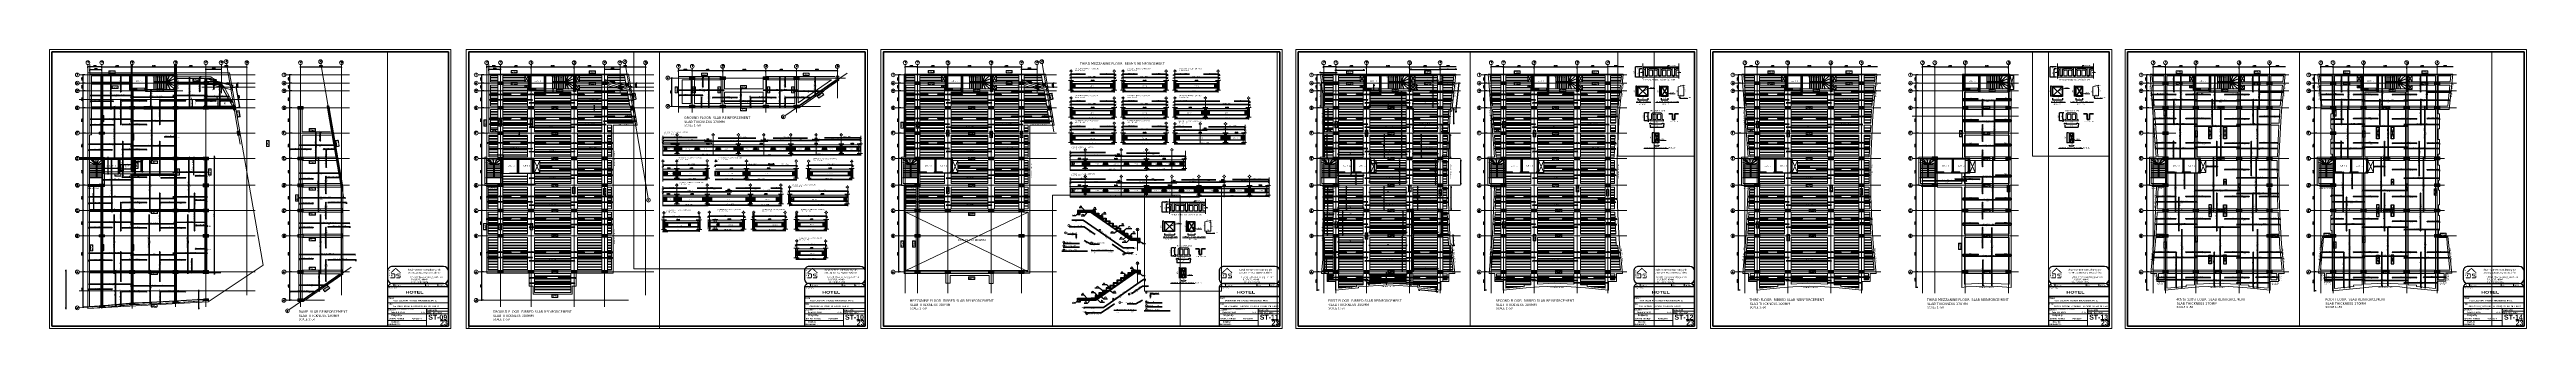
# Paper-space layout 'Layout1-ISO A1 Title Block' of a CAD drawing. Header units: inches. Extents: x 47 to 782, y 317 to 400.
# The model-space entities are those that its viewports show. They can reach past a viewport. Long polylines and large blocks are cut down to what shows.
import ezdxf
from ezdxf.enums import TextEntityAlignment as Align

# ---------------------------------------------------------------- set-up
doc = ezdxf.new("R2010")
doc.units = ezdxf.units.IN
doc.header["$LTSCALE"] = 0.7
doc.header["$MEASUREMENT"] = 0
for name, pattern in [('ACAD_ISO10W100', [18, 12, -3, 0, -3]), ('CENTER2', [1.125, 0.75, -0.125, 0.125, -0.125]), ('DASHED', [0.75, 0.5, -0.25]), ('DASHED2', [0.375, 0.25, -0.125]), ('HIDDEN', [0.375, 0.25, -0.125])]:
    doc.linetypes.add(name, pattern=pattern)
doc.layers.get('0').update_dxf_attribs({"lineweight": 13})
doc.layers.get('Defpoints').update_dxf_attribs({"lineweight": 5})
for name, color, linetype, lineweight in [('A-NOTE', 5, 'Continuous', 25), ('A-text function', 30, 'Continuous', 20), ('axis', 254, 'ACAD_ISO10W100', 9), ('BAR1', 2, 'Continuous', 50), ('BEAM', 5, 'Continuous', 0), ('BEAM FRAME', 5, 'Continuous', 18), ('BOR', 1, 'Continuous', 60), ('CENTER', 8, 'CENTER2', 18), ('COLUMN', 4, 'Continuous', 20), ('dim', 1, 'Continuous', 25), ('DIME', 6, 'Continuous', 25), ('dimension', 42, 'Continuous', 9), ('DP', 220, 'Continuous', 20), ('elevline', 30, 'Continuous', 20), ('FRAME 070', 5, 'Continuous', 60), ('hach', 9, 'Continuous', 9), ('hach 1', 254, 'Continuous', 9), ('hatch', 9, 'Continuous', 9), ('HOLOW', 5, 'Continuous', 9), ('REIN', 6, 'Continuous', 40), ('ReinfContineous', 4, 'Continuous', 40), ('renforcment', 141, 'Continuous', 40), ('sec', 4, 'Continuous', 15), ('ste', 5, 'Continuous', 9), ('stirup', 4, 'Continuous', 30), ('tex', 3, 'Continuous', 25), ('TEXT', 3, 'Continuous', 25), ('text sn', 3, 'Continuous', 30), ('top rein. extension', 50, 'Continuous', 20), ('top renforcment', 7, 'Continuous', 40), ('VIS', 8, 'Continuous', 18), ('WALL', 7, 'Continuous', 25), ('WINDOW', 1, 'Continuous', 25)]:
    doc.layers.add(name, color=color, linetype=linetype, lineweight=lineweight)
for name, color, linetype in [('CONC', 3, 'Continuous'), ('DTITLE', 23, 'Continuous'), ('FURNITURE', 4, 'Continuous'), ('Layer3', 50, 'Continuous'), ('STEXT', 3, 'Continuous'), ('TITLE', 1, 'Continuous')]:
    doc.layers.add(name, color=color, linetype=linetype)
doc.styles.add('100', font='romans.shx', dxfattribs={"height": 13.5})
doc.styles.add('200style', font='iso.shx', dxfattribs={"height": 6.5})
doc.styles.add('ARIAL', font='BOD_CR.TTF', dxfattribs={"width": 1.2})
doc.styles.add('AX', font='arial.ttf')
doc.styles.add('GENERATED_STYLE_4', font='verdanai.ttf')
doc.styles.add('HL-LD', font='HL-LD.SHX', dxfattribs={"height": 400})
doc.styles.add('LOGTEXT2', font='arial.ttf')
doc.styles.add('QW', font='times.ttf', dxfattribs={"height": 15})
doc.styles.add('romanc', font='verdana.ttf', dxfattribs={"height": 250})
doc.styles.add('ROMANS', font='ISO9.SHX', dxfattribs={"height": 70})
doc.styles.add('SANSSERIFBOLD', font='sasb____.pfb', dxfattribs={"height": 450})
doc.styles.get("Standard").update_dxf_attribs({"font": 'arial.ttf', "height": 13})
doc.styles.add('STYLE2', font='impact.ttf', dxfattribs={"width": 4})
doc.styles.add('t10', font='arial.ttf', dxfattribs={"height": 27})
doc.styles.add('t20', font='arial.ttf', dxfattribs={"height": 55})
doc.dimstyles.new('100', dxfattribs={"dimtxt": 13.5, "dimasz": 5, "dimexe": 7, "dimexo": 7, "dimgap": 8, "dimtad": 1, "dimdec": 0, "dimlfac": 10, "dimzin": 4, "dimdsep": 46, "dimtxsty": '100', "dimblk": 'ARCHTICK', "dimcen": 0.09, "dimdle": 7, "dimclrd": 1, "dimclre": 8, "dimclrt": 2, "dimadec": 0, "dimazin": 1, "dimtfac": 1, "dimtdec": 0, "dimtix": 1, "dimtofl": 0, "dimtmove": 0, "dimatfit": 3, "dimldrblk": 'ARCHTICK', "dimfxl": 0, "dimtolj": 1, "dimtzin": 0, "dimlwd": -1, "dimlwe": -1, "dimarcsym": 0})
doc.dimstyles.new('25', dxfattribs={"dimtxt": 6.5, "dimasz": 3, "dimexe": 1.25, "dimexo": 0.625, "dimgap": 3, "dimtad": 1, "dimdec": 0, "dimlfac": 10, "dimtxsty": '200style', "dimblk": 'ARCHTICK', "dimcen": 2.5, "dimse1": 1, "dimse2": 1, "dimclrd": 256, "dimclrt": 3, "dimadec": 0, "dimazin": 0, "dimtfac": 1, "dimtdec": 0, "dimtix": 1, "dimtmove": 0, "dimatfit": 3, "dimldrblk": 'ARCHTICK', "dimfxl": 0, "dimarcsym": 0})
doc.dimstyles.new('25ST', dxfattribs={"dimtxt": 13, "dimasz": 5, "dimexe": 0.18, "dimexo": 5, "dimgap": 6, "dimtad": 1, "dimdec": 0, "dimlfac": 5, "dimzin": 0, "dimdsep": 46, "dimtxsty": 'Standard', "dimblk": 'ARCHTICK', "dimcen": 0.09, "dimclrd": 256, "dimclre": 7, "dimclrt": 7, "dimadec": 0, "dimazin": 0, "dimtfac": 1, "dimtdec": 0, "dimtix": 1, "dimtofl": 0, "dimtmove": 0, "dimatfit": 3, "dimldrblk": 'ARCHTICK', "dimfxl": 0, "dimtolj": 1, "dimtzin": 0, "dimarcsym": 0})
doc.dimstyles.new('abr100', dxfattribs={"dimtxt": 15, "dimasz": 5, "dimexe": 7, "dimexo": 7, "dimgap": 8, "dimtad": 1, "dimdec": 0, "dimlfac": 10, "dimzin": 4, "dimdsep": 46, "dimtxsty": '100', "dimblk": 'ARCHTICK', "dimcen": 0.09, "dimdle": 7, "dimclrd": 1, "dimclre": 8, "dimclrt": 2, "dimadec": 0, "dimazin": 1, "dimtfac": 1, "dimtdec": 0, "dimtix": 1, "dimtofl": 0, "dimtmove": 0, "dimatfit": 3, "dimldrblk": 'ARCHTICK', "dimfxl": 0, "dimtolj": 1, "dimtzin": 0, "dimlwd": -1, "dimlwe": -1, "dimarcsym": 0})
doc.dimstyles.get("Standard").update_dxf_attribs({"dimtxt": 13, "dimasz": 5, "dimexe": 0.18, "dimexo": 0.0625, "dimgap": 6, "dimtad": 1, "dimdec": 0, "dimlfac": 10, "dimzin": 0, "dimdsep": 46, "dimtxsty": 'Standard', "dimblk": 'ARCHTICK', "dimcen": 0.09, "dimse1": 1, "dimse2": 1, "dimclrd": 1, "dimclre": 7, "dimclrt": 3, "dimadec": 0, "dimazin": 0, "dimtfac": 1, "dimtdec": 0, "dimtix": 1, "dimtofl": 0, "dimtmove": 0, "dimatfit": 3, "dimldrblk": 'ARCHTICK', "dimfxl": 0, "dimtolj": 1, "dimtzin": 0, "dimarcsym": 0})
doc.dimstyles.new('STANDARD$0', dxfattribs={"dimscale": 0, "dimtxt": 50, "dimasz": 8, "dimexe": 15, "dimexo": 0.0625, "dimgap": 2, "dimtad": 1, "dimdec": 0, "dimzin": 0, "dimdsep": 46, "dimtxsty": 'Standard', "dimblk1": 'ARCHTICK', "dimblk2": 'ARCHTICK', "dimsah": 1, "dimcen": 0.09, "dimdle": 15, "dimclrd": 3, "dimclre": 3, "dimclrt": 3, "dimazin": 0, "dimtfac": 1, "dimtdec": 0, "dimtofl": 0, "dimtmove": 1, "dimatfit": 3, "dimldrblk": 'ARCHTICK', "dimfxl": 0, "dimtolj": 1, "dimtzin": 0, "dimarcsym": 0})
pattern_1 = [(45, (-467339.696, -142697.6286), (-5.7452426, 5.7452426), []), (135, (-467339.696, -142697.6286), (-5.7452426, -5.7452426), [])]
pattern_2 = [(45, (-467315.696, -142697.6286), (-5.7452426, 5.7452426), []), (135, (-467315.696, -142697.6286), (-5.7452426, -5.7452426), [])]
pattern_3 = [(45, (-467327.696, -142697.6286), (-5.7452426, 5.7452426), []), (135, (-467327.696, -142697.6286), (-5.7452426, -5.7452426), [])]
pattern_4 = [(45, (-467327.696, -142587.6286), (-5.7452426, 5.7452426), []), (135, (-467327.696, -142587.6286), (-5.7452426, -5.7452426), [])]
pattern_5 = [(45, (-467327.696, -142662.6286), (-5.7452426, 5.7452426), []), (135, (-467327.696, -142662.6286), (-5.7452426, -5.7452426), [])]
pattern_6 = [(45, (-460756.624, -142697.6286), (-5.7452426, 5.7452426), []), (135, (-460756.624, -142697.6286), (-5.7452426, -5.7452426), [])]
pattern_7 = [(45, (-460732.624, -142697.6286), (-5.7452426, 5.7452426), []), (135, (-460732.624, -142697.6286), (-5.7452426, -5.7452426), [])]
pattern_8 = [(45, (-460744.624, -142697.6286), (-5.7452426, 5.7452426), []), (135, (-460744.624, -142697.6286), (-5.7452426, -5.7452426), [])]
pattern_9 = [(45, (-460744.624, -142587.6286), (-5.7452426, 5.7452426), []), (135, (-460744.624, -142587.6286), (-5.7452426, -5.7452426), [])]
pattern_10 = [(45, (-460744.624, -142662.6286), (-5.7452426, 5.7452426), []), (135, (-460744.624, -142662.6286), (-5.7452426, -5.7452426), [])]
pattern_11 = [(45, (-454151.948, -142697.6286), (-5.7452426, 5.7452426), []), (135, (-454151.948, -142697.6286), (-5.7452426, -5.7452426), [])]
pattern_12 = [(45, (-454127.948, -142697.6286), (-5.7452426, 5.7452426), []), (135, (-454127.948, -142697.6286), (-5.7452426, -5.7452426), [])]
pattern_13 = [(45, (-454139.948, -142697.6286), (-5.7452426, 5.7452426), []), (135, (-454139.948, -142697.6286), (-5.7452426, -5.7452426), [])]
pattern_14 = [(45, (-454139.948, -142587.6286), (-5.7452426, 5.7452426), []), (135, (-454139.948, -142587.6286), (-5.7452426, -5.7452426), [])]
pattern_15 = [(45, (-454139.948, -142662.6286), (-5.7452426, 5.7452426), []), (135, (-454139.948, -142662.6286), (-5.7452426, -5.7452426), [])]
pattern_16 = [(45, (-447243.579, -142697.6286), (-5.7452426, 5.7452426), []), (135, (-447243.579, -142697.6286), (-5.7452426, -5.7452426), [])]
pattern_17 = [(45, (-447219.579, -142697.6286), (-5.7452426, 5.7452426), []), (135, (-447219.579, -142697.6286), (-5.7452426, -5.7452426), [])]
pattern_18 = [(45, (-447231.579, -142697.6286), (-5.7452426, 5.7452426), []), (135, (-447231.579, -142697.6286), (-5.7452426, -5.7452426), [])]
pattern_19 = [(45, (-447231.579, -142587.6286), (-5.7452426, 5.7452426), []), (135, (-447231.579, -142587.6286), (-5.7452426, -5.7452426), [])]
pattern_20 = [(45, (-447231.579, -142662.6286), (-5.7452426, 5.7452426), []), (135, (-447231.579, -142662.6286), (-5.7452426, -5.7452426), [])]
pattern_21 = [(45, (-441428.3075, -142697.6286), (-5.7452426, 5.7452426), []), (135, (-441428.3075, -142697.6286), (-5.7452426, -5.7452426), [])]
pattern_22 = [(45, (-441404.3075, -142697.6286), (-5.7452426, 5.7452426), []), (135, (-441404.3075, -142697.6286), (-5.7452426, -5.7452426), [])]
pattern_23 = [(45, (-441416.3075, -142697.6286), (-5.7452426, 5.7452426), []), (135, (-441416.3075, -142697.6286), (-5.7452426, -5.7452426), [])]
pattern_24 = [(45, (-441416.3075, -142587.6286), (-5.7452426, 5.7452426), []), (135, (-441416.3075, -142587.6286), (-5.7452426, -5.7452426), [])]
pattern_25 = [(45, (-441416.3075, -142662.6286), (-5.7452426, 5.7452426), []), (135, (-441416.3075, -142662.6286), (-5.7452426, -5.7452426), [])]
pattern_26 = [(45, (-434230.959, -142697.6286), (-5.7452426, 5.7452426), []), (135, (-434230.959, -142697.6286), (-5.7452426, -5.7452426), [])]
pattern_27 = [(45, (-434206.959, -142697.6286), (-5.7452426, 5.7452426), []), (135, (-434206.959, -142697.6286), (-5.7452426, -5.7452426), [])]
pattern_28 = [(45, (-434218.959, -142697.6286), (-5.7452426, 5.7452426), []), (135, (-434218.959, -142697.6286), (-5.7452426, -5.7452426), [])]
pattern_29 = [(45, (-434218.959, -142587.6286), (-5.7452426, 5.7452426), []), (135, (-434218.959, -142587.6286), (-5.7452426, -5.7452426), [])]
pattern_30 = [(45, (-434218.959, -142662.6286), (-5.7452426, 5.7452426), []), (135, (-434218.959, -142662.6286), (-5.7452426, -5.7452426), [])]
pattern_31 = [(45, (-431586.329, -142697.6286), (-5.7452426, 5.7452426), []), (135, (-431586.329, -142697.6286), (-5.7452426, -5.7452426), [])]
pattern_32 = [(45, (-431586.329, -142587.6286), (-5.7452426, 5.7452426), []), (135, (-431586.329, -142587.6286), (-5.7452426, -5.7452426), [])]
pattern_33 = [(45, (-431586.329, -142662.6286), (-5.7452426, 5.7452426), []), (135, (-431586.329, -142662.6286), (-5.7452426, -5.7452426), [])]
pattern_34 = [(45, (-426624.81, -142697.6286), (-5.7452426, 5.7452426), []), (135, (-426624.81, -142697.6286), (-5.7452426, -5.7452426), [])]
pattern_35 = [(45, (-426600.81, -142697.6286), (-5.7452426, 5.7452426), []), (135, (-426600.81, -142697.6286), (-5.7452426, -5.7452426), [])]
pattern_36 = [(45, (-426612.81, -142697.6286), (-5.7452426, 5.7452426), []), (135, (-426612.81, -142697.6286), (-5.7452426, -5.7452426), [])]
pattern_37 = [(45, (-426612.81, -142587.6286), (-5.7452426, 5.7452426), []), (135, (-426612.81, -142587.6286), (-5.7452426, -5.7452426), [])]
pattern_38 = [(45, (-426612.81, -142662.6286), (-5.7452426, 5.7452426), []), (135, (-426612.81, -142662.6286), (-5.7452426, -5.7452426), [])]
pattern_39 = [(45, (-421955.65, -142697.6286), (-5.7452426, 5.7452426), []), (135, (-421955.65, -142697.6286), (-5.7452426, -5.7452426), [])]
pattern_40 = [(45, (-421931.65, -142697.6286), (-5.7452426, 5.7452426), []), (135, (-421931.65, -142697.6286), (-5.7452426, -5.7452426), [])]
pattern_41 = [(45, (-421943.65, -142697.6286), (-5.7452426, 5.7452426), []), (135, (-421943.65, -142697.6286), (-5.7452426, -5.7452426), [])]
pattern_42 = [(45, (-421943.65, -142587.6286), (-5.7452426, 5.7452426), []), (135, (-421943.65, -142587.6286), (-5.7452426, -5.7452426), [])]
pattern_43 = [(45, (-421943.65, -142662.6286), (-5.7452426, 5.7452426), []), (135, (-421943.65, -142662.6286), (-5.7452426, -5.7452426), [])]
pattern_44 = [(45, (-460756.624, -144257.93), (-5.7452426, 5.7452426), []), (135, (-460756.624, -144257.93), (-5.7452426, -5.7452426), [])]
pattern_45 = [(45, (-460744.624, -144257.93), (-5.7452426, 5.7452426), []), (135, (-460744.624, -144257.93), (-5.7452426, -5.7452426), [])]

# ---------------------------------------------------------------- blocks, each defined once
blk = doc.blocks.new('_ArchTick')
at = {"color": 0, "linetype": 'ByBlock', "lineweight": 0, "const_width": 0.15}
blk.add_lwpolyline([(-0.5, -0.5), (0.5, 0.5)], dxfattribs=at)
blk = doc.blocks.new('*D2')
at = {"layer": 'Defpoints', "color": 0, "transparency": 16777216}
for p in [(-5220, 119936), (-4768, 119957), (-4768, 119926)]:
    blk.add_point(p, dxfattribs=at)
at = {"layer": 'dim', "color": 1, "transparency": 16777216}
blk.add_line((-5227, 119957), (-4761, 119957), dxfattribs=at)
at = {"layer": 'dim', "color": 8, "transparency": 16777216}
for p, q in [((-5220, 119943), (-5220, 119964)), ((-4768, 119933), (-4768, 119964))]:
    blk.add_line(p, q, dxfattribs=at)
at = {"layer": 'dim', "color": 1, "transparency": 16777216, "xscale": 5, "yscale": 5, "zscale": 5, "rotation": 180}
blk.add_blockref('_ArchTick', (-5220, 119957), dxfattribs=at)
at = {"layer": 'dim', "color": 1, "transparency": 16777216, "xscale": 5, "yscale": 5, "zscale": 5}
blk.add_blockref('_ArchTick', (-4768, 119957), dxfattribs=at)
at = {"layer": 'dim', "color": 2, "transparency": 16777216, "insert": (-4994, 119972), "char_height": 13.5, "attachment_point": 5, "style": '100'}
blk.add_mtext('\\A1;4520', dxfattribs=at)
blk = doc.blocks.new('*D3')
at = {"layer": 'Defpoints', "color": 0, "transparency": 16777216}
for p in [(-4128, 119960), (-3676, 119957), (-3676, 119939)]:
    blk.add_point(p, dxfattribs=at)
at = {"layer": 'dim', "color": 1, "transparency": 16777216}
blk.add_line((-4135, 119957), (-3669, 119957), dxfattribs=at)
at = {"layer": 'dim', "color": 8, "transparency": 16777216}
for p, q in [((-4128, 119953), (-4128, 119950)), ((-3676, 119946), (-3676, 119964))]:
    blk.add_line(p, q, dxfattribs=at)
at = {"layer": 'dim', "color": 1, "transparency": 16777216, "xscale": 5, "yscale": 5, "zscale": 5, "rotation": 180}
blk.add_blockref('_ArchTick', (-4128, 119957), dxfattribs=at)
at = {"layer": 'dim', "color": 1, "transparency": 16777216, "xscale": 5, "yscale": 5, "zscale": 5}
blk.add_blockref('_ArchTick', (-3676, 119957), dxfattribs=at)
at = {"layer": 'dim', "color": 2, "transparency": 16777216, "insert": (-3902, 119972), "char_height": 13.5, "attachment_point": 5, "style": '100'}
blk.add_mtext('\\A1;4520', dxfattribs=at)
blk = doc.blocks.new('*D4')
at = {"layer": 'Defpoints', "color": 0, "transparency": 16777216}
for p in [(-5496, 116916), (-5463, 116916), (-5425, 116396)]:
    blk.add_point(p, dxfattribs=at)
at = {"layer": 'dim', "color": 8, "transparency": 16777216}
for p, q in [((-5470, 116916), (-5503, 116916)), ((-5432, 116396), (-5503, 116396))]:
    blk.add_line(p, q, dxfattribs=at)
at = {"layer": 'dim', "color": 1, "transparency": 16777216}
blk.add_line((-5496, 116389), (-5496, 116923), dxfattribs=at)
at = {"layer": 'dim', "color": 1, "transparency": 16777216, "xscale": 5, "yscale": 5, "zscale": 5}
for p, rotation in [((-5496, 116916), 90), ((-5496, 116396), 270)]:
    blk.add_blockref('_ArchTick', p, dxfattribs=dict(at, rotation=rotation))
at = {"layer": 'dim', "color": 2, "transparency": 16777216, "insert": (-5511, 116656), "char_height": 13.5, "attachment_point": 5, "rotation": 90, "style": '100'}
blk.add_mtext('\\A1;5199', dxfattribs=at)
blk = doc.blocks.new('*D5')
at = {"layer": 'Defpoints', "color": 0, "transparency": 16777216}
for p in [(-5496, 117451), (-5478, 117451), (-5463, 116916)]:
    blk.add_point(p, dxfattribs=at)
at = {"layer": 'dim', "color": 8, "transparency": 16777216}
for p, q in [((-5485, 117451), (-5503, 117451)), ((-5470, 116916), (-5503, 116916))]:
    blk.add_line(p, q, dxfattribs=at)
at = {"layer": 'dim', "color": 1, "transparency": 16777216}
blk.add_line((-5496, 116909), (-5496, 117458), dxfattribs=at)
at = {"layer": 'dim', "color": 1, "transparency": 16777216, "xscale": 5, "yscale": 5, "zscale": 5}
for p, rotation in [((-5496, 117451), 90), ((-5496, 116916), 270)]:
    blk.add_blockref('_ArchTick', p, dxfattribs=dict(at, rotation=rotation))
at = {"layer": 'dim', "color": 2, "transparency": 16777216, "insert": (-5511, 117184), "char_height": 13.5, "attachment_point": 5, "rotation": 90, "style": '100'}
blk.add_mtext('\\A1;5350', dxfattribs=at)
blk = doc.blocks.new('*D6')
at = {"layer": 'Defpoints', "color": 0, "transparency": 16777216}
for p in [(-5496, 117826), (-5478, 117826), (-5478, 117451)]:
    blk.add_point(p, dxfattribs=at)
at = {"layer": 'dim', "color": 8, "transparency": 16777216}
for p, q in [((-5485, 117826), (-5503, 117826)), ((-5485, 117451), (-5503, 117451))]:
    blk.add_line(p, q, dxfattribs=at)
at = {"layer": 'dim', "color": 1, "transparency": 16777216}
blk.add_line((-5496, 117444), (-5496, 117833), dxfattribs=at)
at = {"layer": 'dim', "color": 1, "transparency": 16777216, "xscale": 5, "yscale": 5, "zscale": 5}
for p, rotation in [((-5496, 117826), 90), ((-5496, 117451), 270)]:
    blk.add_blockref('_ArchTick', p, dxfattribs=dict(at, rotation=rotation))
at = {"layer": 'dim', "color": 2, "transparency": 16777216, "insert": (-5511, 117639), "char_height": 13.5, "attachment_point": 5, "rotation": 90, "style": '100'}
blk.add_mtext('\\A1;3750', dxfattribs=at)
blk = doc.blocks.new('*D7')
at = {"layer": 'Defpoints', "color": 0, "transparency": 16777216}
for p in [(-5496, 118201), (-5459, 118201), (-5478, 117826)]:
    blk.add_point(p, dxfattribs=at)
at = {"layer": 'dim', "color": 8, "transparency": 16777216}
for p, q in [((-5466, 118201), (-5503, 118201)), ((-5485, 117826), (-5503, 117826))]:
    blk.add_line(p, q, dxfattribs=at)
at = {"layer": 'dim', "color": 1, "transparency": 16777216}
blk.add_line((-5496, 117819), (-5496, 118208), dxfattribs=at)
at = {"layer": 'dim', "color": 1, "transparency": 16777216, "xscale": 5, "yscale": 5, "zscale": 5}
for p, rotation in [((-5496, 118201), 90), ((-5496, 117826), 270)]:
    blk.add_blockref('_ArchTick', p, dxfattribs=dict(at, rotation=rotation))
at = {"layer": 'dim', "color": 2, "transparency": 16777216, "insert": (-5511, 118014), "char_height": 13.5, "attachment_point": 5, "rotation": 90, "style": '100'}
blk.add_mtext('\\A1;3750', dxfattribs=at)
blk = doc.blocks.new('*D8')
at = {"layer": 'Defpoints', "color": 0, "transparency": 16777216}
for p in [(-5496, 118601), (-5459, 118601), (-5459, 118201)]:
    blk.add_point(p, dxfattribs=at)
at = {"layer": 'dim', "color": 8, "transparency": 16777216}
for p, q in [((-5466, 118601), (-5503, 118601)), ((-5466, 118201), (-5503, 118201))]:
    blk.add_line(p, q, dxfattribs=at)
at = {"layer": 'dim', "color": 1, "transparency": 16777216}
blk.add_line((-5496, 118194), (-5496, 118608), dxfattribs=at)
at = {"layer": 'dim', "color": 1, "transparency": 16777216, "xscale": 5, "yscale": 5, "zscale": 5}
for p, rotation in [((-5496, 118601), 90), ((-5496, 118201), 270)]:
    blk.add_blockref('_ArchTick', p, dxfattribs=dict(at, rotation=rotation))
at = {"layer": 'dim', "color": 2, "transparency": 16777216, "insert": (-5511, 118401), "char_height": 13.5, "attachment_point": 5, "rotation": 90, "style": '100'}
blk.add_mtext('\\A1;4000', dxfattribs=at)
blk = doc.blocks.new('*D9')
at = {"layer": 'Defpoints', "color": 0, "transparency": 16777216}
for p in [(-5496, 118976), (-5454, 118976), (-5459, 118601)]:
    blk.add_point(p, dxfattribs=at)
at = {"layer": 'dim', "color": 8, "transparency": 16777216}
for p, q in [((-5461, 118976), (-5503, 118976)), ((-5466, 118601), (-5503, 118601))]:
    blk.add_line(p, q, dxfattribs=at)
at = {"layer": 'dim', "color": 1, "transparency": 16777216}
blk.add_line((-5496, 118594), (-5496, 118983), dxfattribs=at)
at = {"layer": 'dim', "color": 1, "transparency": 16777216, "xscale": 5, "yscale": 5, "zscale": 5}
for p, rotation in [((-5496, 118976), 90), ((-5496, 118601), 270)]:
    blk.add_blockref('_ArchTick', p, dxfattribs=dict(at, rotation=rotation))
at = {"layer": 'dim', "color": 2, "transparency": 16777216, "insert": (-5511, 118789), "char_height": 13.5, "attachment_point": 5, "rotation": 90, "style": '100'}
blk.add_mtext('\\A1;3750', dxfattribs=at)
blk = doc.blocks.new('*D10')
at = {"layer": 'Defpoints', "color": 0, "transparency": 16777216}
for p in [(-5496, 119351), (-5459, 119351), (-5454, 118976)]:
    blk.add_point(p, dxfattribs=at)
at = {"layer": 'dim', "color": 8, "transparency": 16777216}
for p, q in [((-5466, 119351), (-5503, 119351)), ((-5461, 118976), (-5503, 118976))]:
    blk.add_line(p, q, dxfattribs=at)
at = {"layer": 'dim', "color": 1, "transparency": 16777216}
blk.add_line((-5496, 118969), (-5496, 119358), dxfattribs=at)
at = {"layer": 'dim', "color": 1, "transparency": 16777216, "xscale": 5, "yscale": 5, "zscale": 5}
for p, rotation in [((-5496, 119351), 90), ((-5496, 118976), 270)]:
    blk.add_blockref('_ArchTick', p, dxfattribs=dict(at, rotation=rotation))
at = {"layer": 'dim', "color": 2, "transparency": 16777216, "insert": (-5511, 119164), "char_height": 13.5, "attachment_point": 5, "rotation": 90, "style": '100'}
blk.add_mtext('\\A1;3750', dxfattribs=at)
blk = doc.blocks.new('*D11')
at = {"layer": 'Defpoints', "color": 0, "transparency": 16777216}
for p in [(-5496, 119604), (-5459, 119604), (-5459, 119351)]:
    blk.add_point(p, dxfattribs=at)
at = {"layer": 'dim', "color": 8, "transparency": 16777216}
for p, q in [((-5466, 119604), (-5503, 119604)), ((-5466, 119351), (-5503, 119351))]:
    blk.add_line(p, q, dxfattribs=at)
at = {"layer": 'dim', "color": 1, "transparency": 16777216}
blk.add_line((-5496, 119344), (-5496, 119611), dxfattribs=at)
at = {"layer": 'dim', "color": 1, "transparency": 16777216, "xscale": 5, "yscale": 5, "zscale": 5}
for p, rotation in [((-5496, 119604), 90), ((-5496, 119351), 270)]:
    blk.add_blockref('_ArchTick', p, dxfattribs=dict(at, rotation=rotation))
at = {"layer": 'dim', "color": 2, "transparency": 16777216, "insert": (-5511, 119477), "char_height": 13.5, "attachment_point": 5, "rotation": 90, "style": '100'}
blk.add_mtext('\\A1;2525', dxfattribs=at)
blk = doc.blocks.new('*D12')
at = {"layer": 'Defpoints', "color": 0, "transparency": 16777216}
for p in [(-3676, 119939), (-3068, 119960), (-3068, 119957)]:
    blk.add_point(p, dxfattribs=at)
at = {"layer": 'dim', "color": 1, "transparency": 16777216}
blk.add_line((-3683, 119957), (-3061, 119957), dxfattribs=at)
at = {"layer": 'dim', "color": 8, "transparency": 16777216}
for p, q in [((-3676, 119946), (-3676, 119964)), ((-3068, 119953), (-3068, 119950))]:
    blk.add_line(p, q, dxfattribs=at)
at = {"layer": 'dim', "color": 1, "transparency": 16777216, "xscale": 5, "yscale": 5, "zscale": 5, "rotation": 180}
blk.add_blockref('_ArchTick', (-3676, 119957), dxfattribs=at)
at = {"layer": 'dim', "color": 1, "transparency": 16777216, "xscale": 5, "yscale": 5, "zscale": 5}
blk.add_blockref('_ArchTick', (-3068, 119957), dxfattribs=at)
at = {"layer": 'dim', "color": 2, "transparency": 16777216, "insert": (-3372, 119972), "char_height": 13.5, "attachment_point": 5, "style": '100'}
blk.add_mtext('\\A1;6080', dxfattribs=at)
blk = doc.blocks.new('*D13')
at = {"layer": 'Defpoints', "color": 0, "transparency": 16777216}
for p in [(-5496, 119839), (-5462, 119839), (-5459, 119716)]:
    blk.add_point(p, dxfattribs=at)
at = {"layer": 'dim', "color": 8, "transparency": 16777216}
for p, q in [((-5469, 119839), (-5503, 119839)), ((-5466, 119716), (-5503, 119716))]:
    blk.add_line(p, q, dxfattribs=at)
at = {"layer": 'dim', "color": 1, "transparency": 16777216}
blk.add_line((-5496, 119709), (-5496, 119846), dxfattribs=at)
at = {"layer": 'dim', "color": 1, "transparency": 16777216, "xscale": 5, "yscale": 5, "zscale": 5}
for p, rotation in [((-5496, 119839), 90), ((-5496, 119716), 270)]:
    blk.add_blockref('_ArchTick', p, dxfattribs=dict(at, rotation=rotation))
at = {"layer": 'dim', "color": 2, "transparency": 16777216, "insert": (-5511, 119777), "char_height": 13.5, "attachment_point": 5, "rotation": 90, "style": '100'}
blk.add_mtext('\\A1;1225', dxfattribs=at)
blk = doc.blocks.new('*D14')
at = {"layer": 'Defpoints', "color": 0, "transparency": 16777216}
for p in [(-5496, 119716), (-5459, 119716), (-5459, 119604)]:
    blk.add_point(p, dxfattribs=at)
at = {"layer": 'dim', "color": 8, "transparency": 16777216}
for p, q in [((-5466, 119716), (-5503, 119716)), ((-5466, 119604), (-5503, 119604))]:
    blk.add_line(p, q, dxfattribs=at)
at = {"layer": 'dim', "color": 1, "transparency": 16777216}
blk.add_line((-5496, 119597), (-5496, 119723), dxfattribs=at)
at = {"layer": 'dim', "color": 1, "transparency": 16777216, "xscale": 5, "yscale": 5, "zscale": 5}
for p, rotation in [((-5496, 119716), 90), ((-5496, 119604), 270)]:
    blk.add_blockref('_ArchTick', p, dxfattribs=dict(at, rotation=rotation))
at = {"layer": 'dim', "color": 2, "transparency": 16777216, "insert": (-5511, 119660), "char_height": 13.5, "attachment_point": 5, "rotation": 90, "style": '100'}
blk.add_mtext('\\A1;1125', dxfattribs=at)
blk = doc.blocks.new('*D15')
at = {"layer": 'Defpoints', "color": 0, "transparency": 16777216}
for p in [(-5425, 119957), (-5425, 119934), (-5220, 119937)]:
    blk.add_point(p, dxfattribs=at)
at = {"layer": 'dim', "color": 1, "transparency": 16777216}
blk.add_line((-5213, 119957), (-5432, 119957), dxfattribs=at)
at = {"layer": 'dim', "color": 8, "transparency": 16777216}
for p, q in [((-5425, 119941), (-5425, 119964)), ((-5220, 119944), (-5220, 119964))]:
    blk.add_line(p, q, dxfattribs=at)
at = {"layer": 'dim', "color": 1, "transparency": 16777216, "xscale": 5, "yscale": 5, "zscale": 5, "rotation": 180}
blk.add_blockref('_ArchTick', (-5425, 119957), dxfattribs=at)
at = {"layer": 'dim', "color": 1, "transparency": 16777216, "xscale": 5, "yscale": 5, "zscale": 5}
blk.add_blockref('_ArchTick', (-5220, 119957), dxfattribs=at)
at = {"layer": 'dim', "color": 2, "transparency": 16777216, "insert": (-5322, 119972), "char_height": 13.5, "attachment_point": 5, "style": '100'}
blk.add_mtext('\\A1;2050', dxfattribs=at)
blk = doc.blocks.new('*D16')
at = {"layer": 'Defpoints', "color": 0, "transparency": 16777216}
for p in [(-4768, 119987), (-4128, 119957), (-4128, 119928)]:
    blk.add_point(p, dxfattribs=at)
at = {"layer": 'dim', "color": 1, "transparency": 16777216}
blk.add_line((-4775, 119957), (-4121, 119957), dxfattribs=at)
at = {"layer": 'dim', "color": 8, "transparency": 16777216}
for p, q in [((-4768, 119980), (-4768, 119950)), ((-4128, 119935), (-4128, 119964))]:
    blk.add_line(p, q, dxfattribs=at)
at = {"layer": 'dim', "color": 1, "transparency": 16777216, "xscale": 5, "yscale": 5, "zscale": 5, "rotation": 180}
blk.add_blockref('_ArchTick', (-4768, 119957), dxfattribs=at)
at = {"layer": 'dim', "color": 1, "transparency": 16777216, "xscale": 5, "yscale": 5, "zscale": 5}
blk.add_blockref('_ArchTick', (-4128, 119957), dxfattribs=at)
at = {"layer": 'dim', "color": 2, "transparency": 16777216, "insert": (-4448, 119972), "char_height": 13.5, "attachment_point": 5, "style": '100'}
blk.add_mtext('\\A1;6400', dxfattribs=at)
blk = doc.blocks.new('*D17')
at = {"layer": 'Defpoints', "color": 0, "transparency": 16777216}
for p in [(-5425, 119448), (-5425, 119447), (-5065, 119448, 13010)]:
    blk.add_point(p, dxfattribs=at)
at = {"layer": 'TEXT', "color": 3, "transparency": 16777216, "insert": (-5253, 119460), "char_height": 13, "attachment_point": 5}
blk.add_mtext('\\A1;%%C10 c/c160 L=3600', dxfattribs=at)
blk = doc.blocks.new('*D18')
at = {"layer": 'Defpoints', "color": 0, "transparency": 16777216}
for p in [(-4768, 119431, -26473), (-4553, 119431, -40395), (-4553, 119431)]:
    blk.add_point(p, dxfattribs=at)
at = {"layer": 'TEXT', "color": 3, "transparency": 16777216, "insert": (-4650, 119444), "char_height": 13, "attachment_point": 5}
blk.add_mtext('\\A1;2150', dxfattribs=at)
blk = doc.blocks.new('*D19')
at = {"layer": 'Defpoints', "color": 0, "transparency": 16777216}
for p in [(-4918, 119456), (-4553, 119456), (-4553, 119454)]:
    blk.add_point(p, dxfattribs=at)
at = {"layer": 'TEXT', "color": 3, "transparency": 16777216, "insert": (-4736, 119467), "char_height": 13, "attachment_point": 5}
blk.add_mtext('\\A1;%%C12 c/c150 L=3650', dxfattribs=at)
blk = doc.blocks.new('*D20')
at = {"layer": 'Defpoints', "color": 0, "transparency": 16777216}
for p in [(-4128, 119431, -26473), (-3978, 119431, -40395), (-3978, 119431)]:
    blk.add_point(p, dxfattribs=at)
at = {"layer": 'TEXT', "color": 3, "transparency": 16777216, "insert": (-4051, 119444), "char_height": 13, "attachment_point": 5}
blk.add_mtext('\\A1;1500', dxfattribs=at)
blk = doc.blocks.new('*D21')
at = {"layer": 'Defpoints', "color": 0, "transparency": 16777216}
for p in [(-4343, 119456), (-3978, 119456), (-3978, 119454)]:
    blk.add_point(p, dxfattribs=at)
at = {"layer": 'TEXT', "color": 3, "transparency": 16777216, "insert": (-4150, 119467), "char_height": 13, "attachment_point": 5}
blk.add_mtext('\\A1;%%C12 c/c150 L=3650', dxfattribs=at)
blk = doc.blocks.new('*D22')
at = {"layer": 'Defpoints', "color": 0, "transparency": 16777216}
for p in [(-3676, 119431, -26473), (-3526, 119431, -40395), (-3526, 119431)]:
    blk.add_point(p, dxfattribs=at)
at = {"layer": 'TEXT', "color": 3, "transparency": 16777216, "insert": (-3599, 119444), "char_height": 13, "attachment_point": 5}
blk.add_mtext('\\A1;1500', dxfattribs=at)
blk = doc.blocks.new('*D23')
at = {"layer": 'Defpoints', "color": 0, "transparency": 16777216}
for p in [(-3826, 119456), (-3526, 119456), (-3526, 119454)]:
    blk.add_point(p, dxfattribs=at)
at = {"layer": 'TEXT', "color": 3, "transparency": 16777216, "insert": (-3686, 119467), "char_height": 13, "attachment_point": 5}
blk.add_mtext('\\A1;%%C12 c/c150 L=3000', dxfattribs=at)
blk = doc.blocks.new('*D24')
at = {"layer": 'Defpoints', "color": 0, "transparency": 16777216}
for p in [(-3460, 119453, 13010), (-3280, 119453), (-3280, 119452)]:
    blk.add_point(p, dxfattribs=at)
at = {"layer": 'TEXT', "color": 3, "transparency": 16777216, "insert": (-3366, 119465), "char_height": 13, "attachment_point": 5}
blk.add_mtext('\\A1;%%C12 c/c150 L=1800', dxfattribs=at)
blk = doc.blocks.new('*D25')
at = {"layer": 'Defpoints', "color": 0, "transparency": 16777216}
for p in [(-4767, 118299, -26473), (-4552, 118299, -40395), (-4552, 118299)]:
    blk.add_point(p, dxfattribs=at)
at = {"layer": 'TEXT', "color": 3, "transparency": 16777216, "insert": (-4650, 118312), "char_height": 13, "attachment_point": 5}
blk.add_mtext('\\A1;2150', dxfattribs=at)
blk = doc.blocks.new('*D26')
at = {"layer": 'Defpoints', "color": 0, "transparency": 16777216}
for p in [(-4917, 118324), (-4552, 118324), (-4552, 118323)]:
    blk.add_point(p, dxfattribs=at)
at = {"layer": 'TEXT', "color": 3, "transparency": 16777216, "insert": (-4736, 118336), "char_height": 13, "attachment_point": 5}
blk.add_mtext('\\A1;%%C12 c/c150 L=3650', dxfattribs=at)
blk = doc.blocks.new('*D27')
at = {"layer": 'Defpoints', "color": 0, "transparency": 16777216}
for p in [(-4127, 118289, -26473), (-3977, 118289, -40395), (-3977, 118289)]:
    blk.add_point(p, dxfattribs=at)
at = {"layer": 'TEXT', "color": 3, "transparency": 16777216, "insert": (-4051, 118302), "char_height": 13, "attachment_point": 5}
blk.add_mtext('\\A1;1500', dxfattribs=at)
blk = doc.blocks.new('*D28')
at = {"layer": 'Defpoints', "color": 0, "transparency": 16777216}
for p in [(-4342, 118314), (-3977, 118314), (-3977, 118312)]:
    blk.add_point(p, dxfattribs=at)
at = {"layer": 'TEXT', "color": 3, "transparency": 16777216, "insert": (-4150, 118325), "char_height": 13, "attachment_point": 5}
blk.add_mtext('\\A1;%%C12 c/c150 L=3650', dxfattribs=at)
blk = doc.blocks.new('*D29')
at = {"layer": 'Defpoints', "color": 0, "transparency": 16777216}
for p in [(-4767, 117920, -26473), (-4552, 117920, -40395), (-4552, 117920)]:
    blk.add_point(p, dxfattribs=at)
at = {"layer": 'TEXT', "color": 3, "transparency": 16777216, "insert": (-4650, 117933), "char_height": 13, "attachment_point": 5}
blk.add_mtext('\\A1;2150', dxfattribs=at)
blk = doc.blocks.new('*D30')
at = {"layer": 'Defpoints', "color": 0, "transparency": 16777216}
for p in [(-4127, 117920, -26473), (-3977, 117920, -40395), (-3977, 117920)]:
    blk.add_point(p, dxfattribs=at)
at = {"layer": 'TEXT', "color": 3, "transparency": 16777216, "insert": (-4051, 117933), "char_height": 13, "attachment_point": 5}
blk.add_mtext('\\A1;1500', dxfattribs=at)
blk = doc.blocks.new('*D31')
at = {"layer": 'Defpoints', "color": 0, "transparency": 16777216}
for p in [(-4767, 117545, -26473), (-4552, 117545, -40395), (-4552, 117545)]:
    blk.add_point(p, dxfattribs=at)
at = {"layer": 'TEXT', "color": 3, "transparency": 16777216, "insert": (-4650, 117558), "char_height": 13, "attachment_point": 5}
blk.add_mtext('\\A1;2150', dxfattribs=at)
blk = doc.blocks.new('*D32')
at = {"layer": 'Defpoints', "color": 0, "transparency": 16777216}
for p in [(-4917, 117570), (-4552, 117570), (-4552, 117569)]:
    blk.add_point(p, dxfattribs=at)
at = {"layer": 'TEXT', "color": 3, "transparency": 16777216, "insert": (-4736, 117582), "char_height": 13, "attachment_point": 5}
blk.add_mtext('\\A1;%%C12 c/c150 L=3650', dxfattribs=at)
blk = doc.blocks.new('*D33')
at = {"layer": 'Defpoints', "color": 0, "transparency": 16777216}
for p in [(-4127, 117545, -26473), (-3977, 117545, -40395), (-3977, 117545)]:
    blk.add_point(p, dxfattribs=at)
at = {"layer": 'TEXT', "color": 3, "transparency": 16777216, "insert": (-4051, 117558), "char_height": 13, "attachment_point": 5}
blk.add_mtext('\\A1;1500', dxfattribs=at)
blk = doc.blocks.new('*D34')
at = {"layer": 'Defpoints', "color": 0, "transparency": 16777216}
for p in [(-4342, 117570), (-3977, 117570), (-3977, 117569)]:
    blk.add_point(p, dxfattribs=at)
at = {"layer": 'TEXT', "color": 3, "transparency": 16777216, "insert": (-4150, 117582), "char_height": 13, "attachment_point": 5}
blk.add_mtext('\\A1;%%C12 c/c150 L=3650', dxfattribs=at)
blk = doc.blocks.new('*D35')
at = {"layer": 'Defpoints', "color": 0, "transparency": 16777216}
for p in [(-4767, 117072, -26473), (-4552, 117072, -40395), (-4552, 117072)]:
    blk.add_point(p, dxfattribs=at)
at = {"layer": 'TEXT', "color": 3, "transparency": 16777216, "insert": (-4650, 117085), "char_height": 13, "attachment_point": 5}
blk.add_mtext('\\A1;2150', dxfattribs=at)
blk = doc.blocks.new('*D36')
at = {"layer": 'Defpoints', "color": 0, "transparency": 16777216}
for p in [(-4917, 117097), (-4552, 117097), (-4552, 117096)]:
    blk.add_point(p, dxfattribs=at)
at = {"layer": 'TEXT', "color": 3, "transparency": 16777216, "insert": (-4736, 117109), "char_height": 13, "attachment_point": 5}
blk.add_mtext('\\A1;%%C12 c/c150 L=3650', dxfattribs=at)
blk = doc.blocks.new('*D37')
at = {"layer": 'Defpoints', "color": 0, "transparency": 16777216}
for p in [(-4127, 117072, -26473), (-3977, 117072, -40395), (-3977, 117072)]:
    blk.add_point(p, dxfattribs=at)
at = {"layer": 'TEXT', "color": 3, "transparency": 16777216, "insert": (-4051, 117085), "char_height": 13, "attachment_point": 5}
blk.add_mtext('\\A1;1500', dxfattribs=at)
blk = doc.blocks.new('*D38')
at = {"layer": 'Defpoints', "color": 0, "transparency": 16777216}
for p in [(-4342, 117097), (-3977, 117097), (-3977, 117096)]:
    blk.add_point(p, dxfattribs=at)
at = {"layer": 'TEXT', "color": 3, "transparency": 16777216, "insert": (-4150, 117109), "char_height": 13, "attachment_point": 5}
blk.add_mtext('\\A1;%%C12 c/c150 L=3650', dxfattribs=at)
blk = doc.blocks.new('*D39')
at = {"layer": 'Defpoints', "color": 0, "transparency": 16777216}
for p in [(-4767, 116604, -26473), (-4552, 116604, -40395), (-4552, 116604)]:
    blk.add_point(p, dxfattribs=at)
at = {"layer": 'TEXT', "color": 3, "transparency": 16777216, "insert": (-4650, 116616), "char_height": 13, "attachment_point": 5}
blk.add_mtext('\\A1;2150', dxfattribs=at)
blk = doc.blocks.new('*D40')
at = {"layer": 'Defpoints', "color": 0, "transparency": 16777216}
for p in [(-4917, 116629), (-4552, 116629), (-4552, 116627)]:
    blk.add_point(p, dxfattribs=at)
at = {"layer": 'TEXT', "color": 3, "transparency": 16777216, "insert": (-4736, 116640), "char_height": 13, "attachment_point": 5}
blk.add_mtext('\\A1;%%C10 c/c150 L=3650', dxfattribs=at)
blk = doc.blocks.new('*D41')
at = {"layer": 'Defpoints', "color": 0, "transparency": 16777216}
for p in [(-4127, 116604, -26473), (-3977, 116604, -40395), (-3977, 116604)]:
    blk.add_point(p, dxfattribs=at)
at = {"layer": 'TEXT', "color": 3, "transparency": 16777216, "insert": (-4051, 116616), "char_height": 13, "attachment_point": 5}
blk.add_mtext('\\A1;1500', dxfattribs=at)
blk = doc.blocks.new('*D42')
at = {"layer": 'Defpoints', "color": 0, "transparency": 16777216}
for p in [(-4342, 116629), (-3977, 116629), (-3977, 116627)]:
    blk.add_point(p, dxfattribs=at)
at = {"layer": 'TEXT', "color": 3, "transparency": 16777216, "insert": (-4150, 116640), "char_height": 13, "attachment_point": 5}
blk.add_mtext('\\A1;%%C10 c/c150 L=3650', dxfattribs=at)
blk = doc.blocks.new('*D43')
at = {"layer": 'Defpoints', "color": 0, "transparency": 16777216}
for p in [(-5411, 119508, -19468), (-4747, 119508, -59863), (-4747, 119508)]:
    blk.add_point(p, dxfattribs=at)
at = {"layer": 'TEXT', "color": 3, "transparency": 16777216, "insert": (-4992, 119521), "char_height": 13, "attachment_point": 5}
blk.add_mtext('\\A1;6650', dxfattribs=at)
blk = doc.blocks.new('*D44')
at = {"layer": 'Defpoints', "color": 0, "transparency": 16777216}
for p in [(-5392, 119534, -13010), (-4747, 119534, -19468), (-4747, 119532)]:
    blk.add_point(p, dxfattribs=at)
at = {"layer": 'TEXT', "color": 3, "transparency": 16777216, "insert": (-4959, 119545), "char_height": 13, "attachment_point": 5}
blk.add_mtext('\\A1;%%C10 c/c120 L=6454', dxfattribs=at)
blk = doc.blocks.new('*D45')
at = {"layer": 'Defpoints', "color": 0, "transparency": 16777216}
for p in [(-4793, 119511), (-4118, 119511, -19468), (-4118, 119509)]:
    blk.add_point(p, dxfattribs=at)
at = {"layer": 'TEXT', "color": 3, "transparency": 16777216, "insert": (-4402, 119522), "char_height": 13, "attachment_point": 5}
blk.add_mtext('\\A1;%%C10 c/c120 L=6800', dxfattribs=at)
blk = doc.blocks.new('*D46')
at = {"layer": 'Defpoints', "color": 0, "transparency": 16777216}
for p in [(-4168, 119508, -19468), (-3653, 119508, -79331), (-3653, 119508)]:
    blk.add_point(p, dxfattribs=at)
at = {"layer": 'TEXT', "color": 3, "transparency": 16777216, "insert": (-3904, 119521), "char_height": 13, "attachment_point": 5}
blk.add_mtext('\\A1;5150', dxfattribs=at)
blk = doc.blocks.new('*D47')
at = {"layer": 'Defpoints', "color": 0, "transparency": 16777216}
for p in [(-4168, 119534), (-3653, 119534, -38935), (-3653, 119532)]:
    blk.add_point(p, dxfattribs=at)
at = {"layer": 'TEXT', "color": 3, "transparency": 16777216, "insert": (-3899, 119545), "char_height": 13, "attachment_point": 5}
blk.add_mtext('\\A1;%%C10 c/c120 L=5150', dxfattribs=at)
blk = doc.blocks.new('*D48')
at = {"layer": 'Defpoints', "color": 0, "transparency": 16777216}
for p in [(-3701, 119494, -19468), (-3271, 119494, -79331), (-3271, 119494)]:
    blk.add_point(p, dxfattribs=at)
at = {"layer": 'TEXT', "color": 3, "transparency": 16777216, "insert": (-3502, 119507), "char_height": 13, "attachment_point": 5}
blk.add_mtext('\\A1;Var.', dxfattribs=at)
blk = doc.blocks.new('*D49')
at = {"layer": 'Defpoints', "color": 0, "transparency": 16777216}
for p in [(-3701, 119519), (-3271, 119519, -38935), (-3271, 119518)]:
    blk.add_point(p, dxfattribs=at)
at = {"layer": 'TEXT', "color": 3, "transparency": 16777216, "insert": (-3497, 119531), "char_height": 13, "attachment_point": 5}
blk.add_mtext('\\A1;%%C10 c/c120 L=Var.', dxfattribs=at)
blk = doc.blocks.new('*D50')
at = {"layer": 'Defpoints', "color": 0, "transparency": 16777216}
for p in [(-5411, 119155, -19468), (-4747, 119155, -59863), (-4747, 119155)]:
    blk.add_point(p, dxfattribs=at)
at = {"layer": 'TEXT', "color": 3, "transparency": 16777216, "insert": (-5041, 119168), "char_height": 13, "attachment_point": 5}
blk.add_mtext('\\A1;6650', dxfattribs=at)
blk = doc.blocks.new('*D51')
at = {"layer": 'Defpoints', "color": 0, "transparency": 16777216}
for p in [(-5393, 119181, -13010), (-4747, 119181, -19468), (-4747, 119179)]:
    blk.add_point(p, dxfattribs=at)
at = {"layer": 'TEXT', "color": 3, "transparency": 16777216, "insert": (-5031, 119192), "char_height": 13, "attachment_point": 5}
blk.add_mtext('\\A1;%%C10 c/c120 L=6469', dxfattribs=at)
blk = doc.blocks.new('*D52')
at = {"layer": 'Defpoints', "color": 0, "transparency": 16777216}
for p in [(-4793, 119132, -19468), (-4118, 119132, -59863), (-4118, 119132)]:
    blk.add_point(p, dxfattribs=at)
at = {"layer": 'TEXT', "color": 3, "transparency": 16777216, "insert": (-4412, 119145), "char_height": 13, "attachment_point": 5}
blk.add_mtext('\\A1;6750', dxfattribs=at)
blk = doc.blocks.new('*D53')
at = {"layer": 'Defpoints', "color": 0, "transparency": 16777216}
for p in [(-4793, 119158), (-4118, 119158, -19468), (-4118, 119156)]:
    blk.add_point(p, dxfattribs=at)
at = {"layer": 'TEXT', "color": 3, "transparency": 16777216, "insert": (-4402, 119169), "char_height": 13, "attachment_point": 5}
blk.add_mtext('\\A1;%%C10 c/c120 L=6750', dxfattribs=at)
blk = doc.blocks.new('*D54')
at = {"layer": 'Defpoints', "color": 0, "transparency": 16777216}
for p in [(-5411, 118785, -19468), (-4747, 118785, -59863), (-4747, 118785)]:
    blk.add_point(p, dxfattribs=at)
at = {"layer": 'TEXT', "color": 3, "transparency": 16777216, "insert": (-5041, 118797), "char_height": 13, "attachment_point": 5}
blk.add_mtext('\\A1;6650', dxfattribs=at)
blk = doc.blocks.new('*D55')
at = {"layer": 'Defpoints', "color": 0, "transparency": 16777216}
for p in [(-5412, 118810), (-4747, 118810, -19468), (-4747, 118808)]:
    blk.add_point(p, dxfattribs=at)
at = {"layer": 'TEXT', "color": 3, "transparency": 16777216, "insert": (-5031, 118821), "char_height": 13, "attachment_point": 5}
blk.add_mtext('\\A1;%%C10 c/c120 L=6650', dxfattribs=at)
blk = doc.blocks.new('*D56')
at = {"layer": 'Defpoints', "color": 0, "transparency": 16777216}
for p in [(-5412, 118285), (-4747, 118285, -19468), (-4747, 118283)]:
    blk.add_point(p, dxfattribs=at)
at = {"layer": 'TEXT', "color": 3, "transparency": 16777216, "insert": (-5031, 118296), "char_height": 13, "attachment_point": 5}
blk.add_mtext('\\A1;%%C10 c/c120 L=4600', dxfattribs=at)
blk = doc.blocks.new('*D57')
at = {"layer": 'Defpoints', "color": 0, "lineweight": 30, "transparency": 16777216}
for p in [(-4168, 118394), (-3653, 118394, -38935), (-3653, 118393)]:
    blk.add_point(p, dxfattribs=at)
at = {"layer": 'TEXT', "color": 3, "transparency": 16777216, "insert": (-3899, 118406), "char_height": 13, "attachment_point": 5}
blk.add_mtext('\\A1;%%C10 c/c120 L=4900', dxfattribs=at)
blk = doc.blocks.new('*D58')
at = {"layer": 'Defpoints', "color": 0, "transparency": 16777216}
for p in [(-5412, 118029), (-4747, 118029, -19468), (-4747, 118027)]:
    blk.add_point(p, dxfattribs=at)
at = {"layer": 'TEXT', "color": 3, "transparency": 16777216, "insert": (-5031, 118040), "char_height": 13, "attachment_point": 5}
blk.add_mtext('\\A1;%%C10 c/c120 L=6750', dxfattribs=at)
blk = doc.blocks.new('*D59')
at = {"layer": 'Defpoints', "color": 0, "lineweight": 30, "transparency": 16777216}
for p in [(-4168, 118029), (-3653, 118029, -38935), (-3653, 118027)]:
    blk.add_point(p, dxfattribs=at)
at = {"layer": 'TEXT', "color": 3, "transparency": 16777216, "insert": (-3899, 118040), "char_height": 13, "attachment_point": 5}
blk.add_mtext('\\A1;%%C10 c/c120 L=4900', dxfattribs=at)
blk = doc.blocks.new('*D60')
at = {"layer": 'Defpoints', "color": 0, "transparency": 16777216}
for p in [(-5411, 117629, -19468), (-4746, 117629, -59863), (-4746, 117629)]:
    blk.add_point(p, dxfattribs=at)
at = {"layer": 'TEXT', "color": 3, "transparency": 16777216, "insert": (-5041, 117641), "char_height": 13, "attachment_point": 5}
blk.add_mtext('\\A1;6650', dxfattribs=at)
blk = doc.blocks.new('*D61')
at = {"layer": 'Defpoints', "color": 0, "lineweight": 30, "transparency": 16777216}
for p in [(-5412, 117654), (-4746, 117654, -19468), (-4746, 117652)]:
    blk.add_point(p, dxfattribs=at)
at = {"layer": 'TEXT', "color": 3, "transparency": 16777216, "insert": (-5031, 117665), "char_height": 13, "attachment_point": 5}
blk.add_mtext('\\A1;%%C10 c/c120 L=6800', dxfattribs=at)
blk = doc.blocks.new('*D62')
at = {"layer": 'Defpoints', "color": 0, "lineweight": 15, "transparency": 16777216}
for p in [(-4168, 117654), (-3652, 117654, -38935), (-3652, 117652)]:
    blk.add_point(p, dxfattribs=at)
at = {"layer": 'TEXT', "color": 3, "transparency": 16777216, "insert": (-3899, 117665), "char_height": 13, "attachment_point": 5}
blk.add_mtext('\\A1;%%C10 c/c120 L=4900', dxfattribs=at)
blk = doc.blocks.new('*D63')
at = {"layer": 'Defpoints', "color": 0, "transparency": 16777216}
for p in [(-5411, 117168, -19468), (-4746, 117168, -59863), (-4746, 117168)]:
    blk.add_point(p, dxfattribs=at)
at = {"layer": 'TEXT', "color": 3, "transparency": 16777216, "insert": (-5041, 117180), "char_height": 13, "attachment_point": 5}
blk.add_mtext('\\A1;6650', dxfattribs=at)
blk = doc.blocks.new('*D64')
at = {"layer": 'Defpoints', "color": 0, "lineweight": 30, "transparency": 16777216}
for p in [(-5412, 117193), (-4746, 117193, -19468), (-4746, 117191)]:
    blk.add_point(p, dxfattribs=at)
at = {"layer": 'TEXT', "color": 3, "transparency": 16777216, "insert": (-5031, 117204), "char_height": 13, "attachment_point": 5}
blk.add_mtext('\\A1;%%C10 c/c120 L=6800', dxfattribs=at)
blk = doc.blocks.new('*D65')
at = {"layer": 'Defpoints', "color": 0, "lineweight": 15, "transparency": 16777216}
for p in [(-4168, 117193), (-3652, 117193, -38935), (-3652, 117191)]:
    blk.add_point(p, dxfattribs=at)
at = {"layer": 'TEXT', "color": 3, "transparency": 16777216, "insert": (-3899, 117204), "char_height": 13, "attachment_point": 5}
blk.add_mtext('\\A1;%%C10 c/c120 L=4900', dxfattribs=at)
blk = doc.blocks.new('*D66')
at = {"layer": 'Defpoints', "color": 0, "transparency": 16777216}
for p in [(-5411, 116709, -19468), (-4747, 116709, -59863), (-4747, 116709)]:
    blk.add_point(p, dxfattribs=at)
at = {"layer": 'TEXT', "color": 3, "transparency": 16777216, "insert": (-5041, 116722), "char_height": 13, "attachment_point": 5}
blk.add_mtext('\\A1;6650', dxfattribs=at)
blk = doc.blocks.new('*D67')
at = {"layer": 'Defpoints', "color": 0, "lineweight": 30, "transparency": 16777216}
for p in [(-5412, 116734), (-4747, 116734, -19468), (-4747, 116733)]:
    blk.add_point(p, dxfattribs=at)
at = {"layer": 'TEXT', "color": 3, "transparency": 16777216, "insert": (-5031, 116746), "char_height": 13, "attachment_point": 5}
blk.add_mtext('\\A1;%%C10 c/c120 L=6800', dxfattribs=at)
blk = doc.blocks.new('*D68')
at = {"layer": 'Defpoints', "color": 0, "transparency": 16777216}
for p in [(-4793, 116711), (-4118, 116711, -19468), (-4118, 116709)]:
    blk.add_point(p, dxfattribs=at)
at = {"layer": 'TEXT', "color": 3, "transparency": 16777216, "insert": (-4402, 116722), "char_height": 13, "attachment_point": 5}
blk.add_mtext('\\A1;%%C10 c/c180 L=6800', dxfattribs=at)
blk = doc.blocks.new('*D69')
at = {"layer": 'Defpoints', "color": 0, "transparency": 16777216}
for p in [(-4937, 116636), (-4937, 116461), (-4936, 116461)]:
    blk.add_point(p, dxfattribs=at)
at = {"layer": 'TEXT', "color": 3, "transparency": 16777216, "insert": (-4949, 116580), "char_height": 13, "attachment_point": 5, "rotation": 90}
blk.add_mtext('\\A1;%%C10 c/c130 L=1750', dxfattribs=at)
blk = doc.blocks.new('*D70')
at = {"layer": 'Defpoints', "color": 0, "transparency": 16777216}
for p in [(-4912, 117216, -40395), (-4912, 117216), (-4912, 116916, -26473)]:
    blk.add_point(p, dxfattribs=at)
at = {"layer": 'TEXT', "color": 3, "transparency": 16777216, "insert": (-4925, 117037), "char_height": 13, "attachment_point": 5, "rotation": 90}
blk.add_mtext('\\A1;3000', dxfattribs=at)
blk = doc.blocks.new('*D71')
at = {"layer": 'Defpoints', "color": 0, "transparency": 16777216}
for p in [(-4937, 117216), (-4935, 117216), (-4937, 116776)]:
    blk.add_point(p, dxfattribs=at)
at = {"layer": 'TEXT', "color": 3, "transparency": 16777216, "insert": (-4948, 116975), "char_height": 13, "attachment_point": 5, "rotation": 90}
blk.add_mtext('\\A1;%%C10 c/c180 L=4400', dxfattribs=at)
blk = doc.blocks.new('*D72')
at = {"layer": 'Defpoints', "color": 0, "transparency": 16777216}
for p in [(-4333, 117216, -40395), (-4333, 117216), (-4333, 116916, -26473)]:
    blk.add_point(p, dxfattribs=at)
at = {"layer": 'TEXT', "color": 3, "transparency": 16777216, "insert": (-4346, 117044), "char_height": 13, "attachment_point": 5, "rotation": 90}
blk.add_mtext('\\A1;3000', dxfattribs=at)
blk = doc.blocks.new('*D73')
at = {"layer": 'Defpoints', "color": 0, "transparency": 16777216}
for p in [(-4358, 117216), (-4357, 117216), (-4358, 116776)]:
    blk.add_point(p, dxfattribs=at)
at = {"layer": 'TEXT', "color": 3, "transparency": 16777216, "insert": (-4370, 116968), "char_height": 13, "attachment_point": 5, "rotation": 90}
blk.add_mtext('\\A1;%%C10 c/c180 L=4400', dxfattribs=at)
blk = doc.blocks.new('*D74')
at = {"layer": 'Defpoints', "color": 0, "transparency": 16777216}
for p in [(-4912, 117951, -26473), (-4912, 117951), (-4912, 117826, -26473)]:
    blk.add_point(p, dxfattribs=at)
at = {"layer": 'TEXT', "color": 3, "transparency": 16777216, "insert": (-4925, 117887), "char_height": 13, "attachment_point": 5, "rotation": 90}
blk.add_mtext('\\A1;1250', dxfattribs=at)
blk = doc.blocks.new('*D75')
at = {"layer": 'Defpoints', "color": 0, "transparency": 16777216}
for p in [(-4937, 117951, 13922), (-4935, 117951), (-4937, 117526)]:
    blk.add_point(p, dxfattribs=at)
at = {"layer": 'TEXT', "color": 3, "transparency": 16777216, "insert": (-4948, 117779), "char_height": 13, "attachment_point": 5, "rotation": 90}
blk.add_mtext('\\A1;%%C10 c/c180 L=4250', dxfattribs=at)
blk = doc.blocks.new('*D76')
at = {"layer": 'Defpoints', "color": 0, "transparency": 16777216}
for p in [(-4333, 118086, -26473), (-4333, 118086), (-4333, 117826, -26473)]:
    blk.add_point(p, dxfattribs=at)
at = {"layer": 'TEXT', "color": 3, "transparency": 16777216, "insert": (-4346, 117915), "char_height": 13, "attachment_point": 5, "rotation": 90}
blk.add_mtext('\\A1;2600', dxfattribs=at)
blk = doc.blocks.new('*D77')
at = {"layer": 'Defpoints', "color": 0, "transparency": 16777216}
for p in [(-4358, 118086, 13922), (-4357, 118086), (-4358, 117526)]:
    blk.add_point(p, dxfattribs=at)
at = {"layer": 'TEXT', "color": 3, "transparency": 16777216, "insert": (-4370, 117781), "char_height": 13, "attachment_point": 5, "rotation": 90}
blk.add_mtext('\\A1;%%C10 c/c180 L=5600', dxfattribs=at)
blk = doc.blocks.new('*D78')
at = {"layer": 'Defpoints', "color": 0, "transparency": 16777216}
for p in [(-3818, 118086, -26473), (-3818, 118086), (-3818, 117826, -26473)]:
    blk.add_point(p, dxfattribs=at)
at = {"layer": 'TEXT', "color": 3, "transparency": 16777216, "insert": (-3831, 117928), "char_height": 13, "attachment_point": 5, "rotation": 90}
blk.add_mtext('\\A1;2600', dxfattribs=at)
blk = doc.blocks.new('*D79')
at = {"layer": 'Defpoints', "color": 0, "transparency": 16777216}
for p in [(-3844, 118086, 13922), (-3842, 118086), (-3844, 117526)]:
    blk.add_point(p, dxfattribs=at)
at = {"layer": 'TEXT', "color": 3, "transparency": 16777216, "insert": (-3855, 117791), "char_height": 13, "attachment_point": 5, "rotation": 90}
blk.add_mtext('\\A1;%%C10 c/c180 L=5600', dxfattribs=at)
blk = doc.blocks.new('*D80')
at = {"layer": 'Defpoints', "color": 0, "transparency": 16777216}
for p in [(-4333, 118851, -26473), (-4333, 118851), (-4333, 118601, -26473)]:
    blk.add_point(p, dxfattribs=at)
at = {"layer": 'TEXT', "color": 3, "transparency": 16777216, "insert": (-4346, 118698), "char_height": 13, "attachment_point": 5, "rotation": 90}
blk.add_mtext('\\A1;2500', dxfattribs=at)
blk = doc.blocks.new('*D81')
at = {"layer": 'Defpoints', "color": 0, "transparency": 16777216}
for p in [(-4358, 118851, 13922), (-4357, 118851), (-4358, 118341, -14106)]:
    blk.add_point(p, dxfattribs=at)
at = {"layer": 'TEXT', "color": 3, "transparency": 16777216, "insert": (-4370, 118584), "char_height": 13, "attachment_point": 5, "rotation": 90}
blk.add_mtext('\\A1;%%C10 c/c150 L=5100', dxfattribs=at)
blk = doc.blocks.new('*D82')
at = {"layer": 'Defpoints', "color": 0, "transparency": 16777216}
for p in [(-4912, 119476, -26473), (-4912, 119476), (-4912, 119351, -26473)]:
    blk.add_point(p, dxfattribs=at)
at = {"layer": 'TEXT', "color": 3, "transparency": 16777216, "insert": (-4925, 119412), "char_height": 13, "attachment_point": 5, "rotation": 90}
blk.add_mtext('\\A1;1250', dxfattribs=at)
blk = doc.blocks.new('*D83')
at = {"layer": 'Defpoints', "color": 0, "transparency": 16777216}
for p in [(-4937, 119476, 13922), (-4936, 119476), (-4937, 119101)]:
    blk.add_point(p, dxfattribs=at)
at = {"layer": 'TEXT', "color": 3, "transparency": 16777216, "insert": (-4949, 119291), "char_height": 13, "attachment_point": 5, "rotation": 90}
blk.add_mtext('\\A1;%%C10 c/c150 L=3750', dxfattribs=at)
blk = doc.blocks.new('*D84')
at = {"layer": 'Defpoints', "color": 0, "transparency": 16777216}
for p in [(-4333, 119476, -26473), (-4333, 119476), (-4333, 119351, -26473)]:
    blk.add_point(p, dxfattribs=at)
at = {"layer": 'TEXT', "color": 3, "transparency": 16777216, "insert": (-4346, 119412), "char_height": 13, "attachment_point": 5, "rotation": 90}
blk.add_mtext('\\A1;1250', dxfattribs=at)
blk = doc.blocks.new('*D85')
at = {"layer": 'Defpoints', "color": 0, "transparency": 16777216}
for p in [(-4358, 119476, 13922), (-4357, 119476), (-4358, 119101)]:
    blk.add_point(p, dxfattribs=at)
at = {"layer": 'TEXT', "color": 3, "transparency": 16777216, "insert": (-4370, 119299), "char_height": 13, "attachment_point": 5, "rotation": 90}
blk.add_mtext('\\A1;%%C10 c/c150 L=3750', dxfattribs=at)
blk = doc.blocks.new('*D86')
at = {"layer": 'Defpoints', "color": 0, "transparency": 16777216}
for p in [(-3818, 119476, -26473), (-3818, 119476), (-3818, 119351, -26473)]:
    blk.add_point(p, dxfattribs=at)
at = {"layer": 'TEXT', "color": 3, "transparency": 16777216, "insert": (-3831, 119412), "char_height": 13, "attachment_point": 5, "rotation": 90}
blk.add_mtext('\\A1;1250', dxfattribs=at)
blk = doc.blocks.new('*D87')
at = {"layer": 'Defpoints', "color": 0, "transparency": 16777216}
for p in [(-3381, 119476, -26473), (-3381, 119476), (-3381, 119351, -26473)]:
    blk.add_point(p, dxfattribs=at)
at = {"layer": 'TEXT', "color": 3, "transparency": 16777216, "insert": (-3394, 119412), "char_height": 13, "attachment_point": 5, "rotation": 90}
blk.add_mtext('\\A1;1250', dxfattribs=at)
blk = doc.blocks.new('*D88')
at = {"layer": 'Defpoints', "color": 0, "transparency": 16777216}
for p in [(-4937, 119861), (-4936, 119861), (-4937, 119586)]:
    blk.add_point(p, dxfattribs=at)
at = {"layer": 'TEXT', "color": 3, "transparency": 16777216, "insert": (-4949, 119713), "char_height": 13, "attachment_point": 5, "rotation": 90}
blk.add_mtext('\\A1;%%C10 c/c150 L=2750', dxfattribs=at)
blk = doc.blocks.new('*D89')
at = {"layer": 'Defpoints', "color": 0, "transparency": 16777216}
for p in [(-4993, 116941, -59863), (-4993, 116941), (-4993, 116476, -59863)]:
    blk.add_point(p, dxfattribs=at)
at = {"layer": 'TEXT', "color": 3, "transparency": 16777216, "insert": (-5005, 116623), "char_height": 13, "attachment_point": 5, "rotation": 90}
blk.add_mtext('\\A1;Var', dxfattribs=at)
blk = doc.blocks.new('*D90')
at = {"layer": 'Defpoints', "color": 0, "transparency": 16777216}
for p in [(-5018, 116941, -19468), (-5016, 116941), (-5018, 116476, -40395)]:
    blk.add_point(p, dxfattribs=at)
at = {"layer": 'TEXT', "color": 3, "transparency": 16777216, "insert": (-5029, 116632), "char_height": 13, "attachment_point": 5, "rotation": 90}
blk.add_mtext('\\A1;%%C10 c/c130 L=Var', dxfattribs=at)
blk = doc.blocks.new('*D91')
at = {"layer": 'Defpoints', "color": 0, "transparency": 16777216}
for p in [(-4475, 116941, -59863), (-4475, 116941), (-4475, 116476, -59863)]:
    blk.add_point(p, dxfattribs=at)
at = {"layer": 'TEXT', "color": 3, "transparency": 16777216, "insert": (-4488, 116681), "char_height": 13, "attachment_point": 5, "rotation": 90}
blk.add_mtext('\\A1;Var', dxfattribs=at)
blk = doc.blocks.new('*D92')
at = {"layer": 'Defpoints', "color": 0, "transparency": 16777216}
for p in [(-4500, 116941, -19468), (-4498, 116941), (-4500, 116476, -40395)]:
    blk.add_point(p, dxfattribs=at)
at = {"layer": 'TEXT', "color": 3, "transparency": 16777216, "insert": (-4511, 116690), "char_height": 13, "attachment_point": 5, "rotation": 90}
blk.add_mtext('\\A1;%%C10 c/c130 L=Var', dxfattribs=at)
blk = doc.blocks.new('*D93')
at = {"layer": 'Defpoints', "color": 0, "transparency": 16777216}
for p in [(-5011, 117851, -59863), (-5011, 117851), (-5011, 116891, -59863)]:
    blk.add_point(p, dxfattribs=at)
at = {"layer": 'TEXT', "color": 3, "transparency": 16777216, "insert": (-5023, 117361), "char_height": 13, "attachment_point": 5, "rotation": 90}
blk.add_mtext('\\A1;9600', dxfattribs=at)
blk = doc.blocks.new('*D94')
at = {"layer": 'Defpoints', "color": 0, "transparency": 16777216}
for p in [(-5036, 117851, -19468), (-5034, 117851), (-5036, 116891, -40395)]:
    blk.add_point(p, dxfattribs=at)
at = {"layer": 'TEXT', "color": 3, "transparency": 16777216, "insert": (-5047, 117357), "char_height": 13, "attachment_point": 5, "rotation": 90}
blk.add_mtext('\\A1;%%C10 c/c130 L=9600', dxfattribs=at)
blk = doc.blocks.new('*D95')
at = {"layer": 'Defpoints', "color": 0, "transparency": 16777216}
for p in [(-4493, 117851, -59863), (-4493, 117851), (-4493, 116891, -59863)]:
    blk.add_point(p, dxfattribs=at)
at = {"layer": 'TEXT', "color": 3, "transparency": 16777216, "insert": (-4506, 117361), "char_height": 13, "attachment_point": 5, "rotation": 90}
blk.add_mtext('\\A1;9600', dxfattribs=at)
blk = doc.blocks.new('*D96')
at = {"layer": 'Defpoints', "color": 0, "transparency": 16777216}
for p in [(-4518, 117851, -19468), (-4517, 117851), (-4518, 116891, -40395)]:
    blk.add_point(p, dxfattribs=at)
at = {"layer": 'TEXT', "color": 3, "transparency": 16777216, "insert": (-4530, 117357), "char_height": 13, "attachment_point": 5, "rotation": 90}
blk.add_mtext('\\A1;%%C10 c/c130 L=9600', dxfattribs=at)
blk = doc.blocks.new('*D97')
at = {"layer": 'Defpoints', "color": 0, "transparency": 16777216}
for p in [(-3920, 117851, -59863), (-3920, 117851), (-3920, 116891, -59863)]:
    blk.add_point(p, dxfattribs=at)
at = {"layer": 'TEXT', "color": 3, "transparency": 16777216, "insert": (-3933, 117361), "char_height": 13, "attachment_point": 5, "rotation": 90}
blk.add_mtext('\\A1;9600', dxfattribs=at)
blk = doc.blocks.new('*D98')
at = {"layer": 'Defpoints', "color": 0, "transparency": 16777216}
for p in [(-3946, 117851, -19468), (-3944, 117851), (-3946, 116891, -40395)]:
    blk.add_point(p, dxfattribs=at)
at = {"layer": 'TEXT', "color": 3, "transparency": 16777216, "insert": (-3957, 117357), "char_height": 13, "attachment_point": 5, "rotation": 90}
blk.add_mtext('\\A1;%%C10 c/c130 L=9600', dxfattribs=at)
blk = doc.blocks.new('*D99')
at = {"layer": 'Defpoints', "color": 0, "transparency": 16777216}
for p in [(-5046, 118381, -59863), (-5046, 118381), (-5046, 117801, -59863)]:
    blk.add_point(p, dxfattribs=at)
at = {"layer": 'TEXT', "color": 3, "transparency": 16777216, "insert": (-5059, 118135), "char_height": 13, "attachment_point": 5, "rotation": 90}
blk.add_mtext('\\A1;5800', dxfattribs=at)
blk = doc.blocks.new('*D100')
at = {"layer": 'Defpoints', "color": 0, "transparency": 16777216}
for p in [(-5071, 118381, -19468), (-5070, 118381), (-5071, 117801, -40395)]:
    blk.add_point(p, dxfattribs=at)
at = {"layer": 'TEXT', "color": 3, "transparency": 16777216, "insert": (-5083, 118153), "char_height": 13, "attachment_point": 5, "rotation": 90}
blk.add_mtext('\\A1;%%C10 c/c130 L=8200', dxfattribs=at)
blk = doc.blocks.new('*D101')
at = {"layer": 'Defpoints', "color": 0, "transparency": 16777216}
for p in [(-4480, 118621, -59863), (-4480, 118621), (-4480, 117801, -59863)]:
    blk.add_point(p, dxfattribs=at)
at = {"layer": 'TEXT', "color": 3, "transparency": 16777216, "insert": (-4493, 118195), "char_height": 13, "attachment_point": 5, "rotation": 90}
blk.add_mtext('\\A1;8200', dxfattribs=at)
blk = doc.blocks.new('*D102')
at = {"layer": 'Defpoints', "color": 0, "transparency": 16777216}
for p in [(-4505, 118621, -19468), (-4504, 118621), (-4505, 117801, -40395)]:
    blk.add_point(p, dxfattribs=at)
at = {"layer": 'TEXT', "color": 3, "transparency": 16777216, "insert": (-4517, 118192), "char_height": 13, "attachment_point": 5, "rotation": 90}
blk.add_mtext('\\A1;%%C10 c/c130 L=8200', dxfattribs=at)
blk = doc.blocks.new('*D103')
at = {"layer": 'Defpoints', "color": 0, "transparency": 16777216}
for p in [(-3901, 118621, -59863), (-3901, 118621), (-3901, 117801, -59863)]:
    blk.add_point(p, dxfattribs=at)
at = {"layer": 'TEXT', "color": 3, "transparency": 16777216, "insert": (-3914, 118195), "char_height": 13, "attachment_point": 5, "rotation": 90}
blk.add_mtext('\\A1;8200', dxfattribs=at)
blk = doc.blocks.new('*D104')
at = {"layer": 'Defpoints', "color": 0, "transparency": 16777216}
for p in [(-3926, 118621, -19468), (-3925, 118621), (-3926, 117801, -40395)]:
    blk.add_point(p, dxfattribs=at)
at = {"layer": 'TEXT', "color": 3, "transparency": 16777216, "insert": (-3938, 118192), "char_height": 13, "attachment_point": 5, "rotation": 90}
blk.add_mtext('\\A1;%%C10 c/c130 L=8200', dxfattribs=at)
blk = doc.blocks.new('*D105')
at = {"layer": 'Defpoints', "color": 0, "transparency": 16777216}
for p in [(-5007, 119376, -59863), (-5007, 119376), (-5007, 118591, -59863)]:
    blk.add_point(p, dxfattribs=at)
at = {"layer": 'TEXT', "color": 3, "transparency": 16777216, "insert": (-5019, 118970), "char_height": 13, "attachment_point": 5, "rotation": 90}
blk.add_mtext('\\A1;7850', dxfattribs=at)
blk = doc.blocks.new('*D106')
at = {"layer": 'Defpoints', "color": 0, "transparency": 16777216}
for p in [(-5032, 119376, -19468), (-5030, 119376), (-5032, 118591, -40395)]:
    blk.add_point(p, dxfattribs=at)
at = {"layer": 'TEXT', "color": 3, "transparency": 16777216, "insert": (-5043, 118967), "char_height": 13, "attachment_point": 5, "rotation": 90}
blk.add_mtext('\\A1;%%C10 c/c130 L=7850', dxfattribs=at)
blk = doc.blocks.new('*D107')
at = {"layer": 'Defpoints', "color": 0, "transparency": 16777216}
for p in [(-4450, 119376, -59863), (-4450, 119376), (-4450, 118571, -59863)]:
    blk.add_point(p, dxfattribs=at)
at = {"layer": 'TEXT', "color": 3, "transparency": 16777216, "insert": (-4462, 118950), "char_height": 13, "attachment_point": 5, "rotation": 90}
blk.add_mtext('\\A1;8050', dxfattribs=at)
blk = doc.blocks.new('*D108')
at = {"layer": 'Defpoints', "color": 0, "transparency": 16777216}
for p in [(-4475, 119376, -19468), (-4473, 119376), (-4475, 118571, -40395)]:
    blk.add_point(p, dxfattribs=at)
at = {"layer": 'TEXT', "color": 3, "transparency": 16777216, "insert": (-4486, 118947), "char_height": 13, "attachment_point": 5, "rotation": 90}
blk.add_mtext('\\A1;%%C10 c/c130 L=8050', dxfattribs=at)
blk = doc.blocks.new('*D109')
at = {"layer": 'Defpoints', "color": 0, "transparency": 16777216}
for p in [(-5059, 119846, -59863), (-5059, 119846), (-5059, 119326, -59863)]:
    blk.add_point(p, dxfattribs=at)
at = {"layer": 'TEXT', "color": 3, "transparency": 16777216, "insert": (-5072, 119573), "char_height": 13, "attachment_point": 5, "rotation": 90}
blk.add_mtext('\\A1;5200', dxfattribs=at)
blk = doc.blocks.new('*D110')
at = {"layer": 'Defpoints', "color": 0, "transparency": 16777216}
for p in [(-5084, 119846, -19468), (-5083, 119846), (-5084, 119326, -40395)]:
    blk.add_point(p, dxfattribs=at)
at = {"layer": 'TEXT', "color": 3, "transparency": 16777216, "insert": (-5096, 119603), "char_height": 13, "attachment_point": 5, "rotation": 90}
blk.add_mtext('\\A1;%%C10 c/c130 L=5200', dxfattribs=at)
blk = doc.blocks.new('*D111')
at = {"layer": 'Defpoints', "color": 0, "transparency": 16777216}
for p in [(-4465, 119846, -59863), (-4465, 119846), (-4465, 119326, -59863)]:
    blk.add_point(p, dxfattribs=at)
at = {"layer": 'TEXT', "color": 3, "transparency": 16777216, "insert": (-4478, 119573), "char_height": 13, "attachment_point": 5, "rotation": 90}
blk.add_mtext('\\A1;5200', dxfattribs=at)
blk = doc.blocks.new('*D112')
at = {"layer": 'Defpoints', "color": 0, "transparency": 16777216}
for p in [(-3893, 119731, -59863), (-3893, 119731), (-3893, 119326, -59863)]:
    blk.add_point(p, dxfattribs=at)
at = {"layer": 'TEXT', "color": 3, "transparency": 16777216, "insert": (-3906, 119607), "char_height": 13, "attachment_point": 5, "rotation": 90}
blk.add_mtext('\\A1;4050', dxfattribs=at)
blk = doc.blocks.new('*D113')
at = {"layer": 'Defpoints', "color": 0, "lineweight": 30, "transparency": 16777216}
for p in [(-3918, 119731, -19468), (-3916, 119731), (-3918, 119341, -13010)]:
    blk.add_point(p, dxfattribs=at)
at = {"layer": 'TEXT', "color": 3, "transparency": 16777216, "insert": (-3929, 119643), "char_height": 13, "attachment_point": 5, "rotation": 90}
blk.add_mtext('\\A1;%%C10 c/c130 L=4750', dxfattribs=at)
blk = doc.blocks.new('*D114')
at = {"layer": 'Defpoints', "color": 0, "transparency": 16777216}
for p in [(-5425, 119097), (-5425, 119095), (-5065, 119097, 13010)]:
    blk.add_point(p, dxfattribs=at)
at = {"layer": 'TEXT', "color": 3, "transparency": 16777216, "insert": (-5253, 119108), "char_height": 13, "attachment_point": 5}
blk.add_mtext('\\A1;%%C10 c/c160 L=3600', dxfattribs=at)
blk = doc.blocks.new('*D115')
at = {"layer": 'Defpoints', "color": 0, "transparency": 16777216}
for p in [(-4768, 119080, -26473), (-4553, 119080, -40395), (-4553, 119080)]:
    blk.add_point(p, dxfattribs=at)
at = {"layer": 'TEXT', "color": 3, "transparency": 16777216, "insert": (-4650, 119092), "char_height": 13, "attachment_point": 5}
blk.add_mtext('\\A1;2150', dxfattribs=at)
blk = doc.blocks.new('*D116')
at = {"layer": 'Defpoints', "color": 0, "transparency": 16777216}
for p in [(-4918, 119105), (-4553, 119105), (-4553, 119103)]:
    blk.add_point(p, dxfattribs=at)
at = {"layer": 'TEXT', "color": 3, "transparency": 16777216, "insert": (-4736, 119116), "char_height": 13, "attachment_point": 5}
blk.add_mtext('\\A1;%%C12 c/c150 L=3650', dxfattribs=at)
blk = doc.blocks.new('*D117')
at = {"layer": 'Defpoints', "color": 0, "transparency": 16777216}
for p in [(-4168, 118903, -26473), (-4018, 118903, -40395), (-4018, 118903)]:
    blk.add_point(p, dxfattribs=at)
at = {"layer": 'TEXT', "color": 3, "transparency": 16777216, "insert": (-4091, 118916), "char_height": 13, "attachment_point": 5}
blk.add_mtext('\\A1;1500', dxfattribs=at)
blk = doc.blocks.new('*D118')
at = {"layer": 'Defpoints', "color": 0, "transparency": 16777216}
for p in [(-5425, 118726), (-5425, 118725), (-5065, 118726, 13010)]:
    blk.add_point(p, dxfattribs=at)
at = {"layer": 'TEXT', "color": 3, "transparency": 16777216, "insert": (-5253, 118738), "char_height": 13, "attachment_point": 5}
blk.add_mtext('\\A1;%%C10 c/c150 L=3600', dxfattribs=at)
blk = doc.blocks.new('*D119')
at = {"layer": 'Defpoints', "color": 0, "transparency": 16777216}
for p in [(-4767, 118709, -26473), (-4552, 118709, -40395), (-4552, 118709)]:
    blk.add_point(p, dxfattribs=at)
at = {"layer": 'TEXT', "color": 3, "transparency": 16777216, "insert": (-4650, 118722), "char_height": 13, "attachment_point": 5}
blk.add_mtext('\\A1;2150', dxfattribs=at)
blk = doc.blocks.new('*D120')
at = {"layer": 'Defpoints', "color": 0, "transparency": 16777216}
for p in [(-4917, 118734), (-4552, 118734), (-4552, 118732)]:
    blk.add_point(p, dxfattribs=at)
at = {"layer": 'TEXT', "color": 3, "transparency": 16777216, "insert": (-4736, 118745), "char_height": 13, "attachment_point": 5}
blk.add_mtext('\\A1;%%C12 c/c150 L=3650', dxfattribs=at)
blk = doc.blocks.new('*D121')
at = {"layer": 'Defpoints', "color": 0, "transparency": 16777216}
for p in [(-3826, 118342, 13010), (-3641, 118342), (-3641, 118340)]:
    blk.add_point(p, dxfattribs=at)
at = {"layer": 'TEXT', "color": 3, "transparency": 16777216, "insert": (-3760, 118353), "char_height": 13, "attachment_point": 5}
blk.add_mtext('\\A1;%%C10 c/c120 L=1850', dxfattribs=at)
blk = doc.blocks.new('*D122')
at = {"layer": 'Defpoints', "color": 0, "transparency": 16777216}
for p in [(-5425, 117938), (-5425, 117936), (-5065, 117938, 13010)]:
    blk.add_point(p, dxfattribs=at)
at = {"layer": 'TEXT', "color": 3, "transparency": 16777216, "insert": (-5253, 117949), "char_height": 13, "attachment_point": 5}
blk.add_mtext('\\A1;%%C10 c/c150 L=3600', dxfattribs=at)
blk = doc.blocks.new('*D123')
at = {"layer": 'Defpoints', "color": 0, "transparency": 16777216}
for p in [(-3826, 117979, 13010), (-3641, 117979), (-3641, 117977)]:
    blk.add_point(p, dxfattribs=at)
at = {"layer": 'TEXT', "color": 3, "transparency": 16777216, "insert": (-3760, 117990), "char_height": 13, "attachment_point": 5}
blk.add_mtext('\\A1;%%C10 c/c120 L=1850', dxfattribs=at)
blk = doc.blocks.new('*D124')
at = {"layer": 'Defpoints', "color": 0, "transparency": 16777216}
for p in [(-4342, 117945), (-3977, 117945), (-3977, 117944)]:
    blk.add_point(p, dxfattribs=at)
at = {"layer": 'TEXT', "color": 3, "transparency": 16777216, "insert": (-4150, 117957), "char_height": 13, "attachment_point": 5}
blk.add_mtext('\\A1;%%C12 c/c150 L=3650', dxfattribs=at)
blk = doc.blocks.new('*D125')
at = {"layer": 'Defpoints', "color": 0, "transparency": 16777216}
for p in [(-4917, 117945), (-4552, 117945), (-4552, 117944)]:
    blk.add_point(p, dxfattribs=at)
at = {"layer": 'TEXT', "color": 3, "transparency": 16777216, "insert": (-4736, 117957), "char_height": 13, "attachment_point": 5}
blk.add_mtext('\\A1;%%C12 c/c150 L=3650', dxfattribs=at)
blk = doc.blocks.new('*D126')
at = {"layer": 'Defpoints', "color": 0, "transparency": 16777216}
for p in [(-5425, 117575), (-5425, 117573), (-5065, 117575, 13010)]:
    blk.add_point(p, dxfattribs=at)
at = {"layer": 'TEXT', "color": 3, "transparency": 16777216, "insert": (-5253, 117586), "char_height": 13, "attachment_point": 5}
blk.add_mtext('\\A1;%%C10 c/c150 L=3600', dxfattribs=at)
blk = doc.blocks.new('*D127')
at = {"layer": 'Defpoints', "color": 0, "transparency": 16777216}
for p in [(-3826, 117608, 13010), (-3641, 117608), (-3641, 117606)]:
    blk.add_point(p, dxfattribs=at)
at = {"layer": 'TEXT', "color": 3, "transparency": 16777216, "insert": (-3760, 117619), "char_height": 13, "attachment_point": 5}
blk.add_mtext('\\A1;%%C10 c/c120 L=1850', dxfattribs=at)
blk = doc.blocks.new('*D128')
at = {"layer": 'Defpoints', "color": 0, "transparency": 16777216}
for p in [(-5425, 117089), (-5425, 117087), (-5065, 117089, 13010)]:
    blk.add_point(p, dxfattribs=at)
at = {"layer": 'TEXT', "color": 3, "transparency": 16777216, "insert": (-5253, 117100), "char_height": 13, "attachment_point": 5}
blk.add_mtext('\\A1;%%C10 c/c150 L=3600', dxfattribs=at)
blk = doc.blocks.new('*D129')
at = {"layer": 'Defpoints', "color": 0, "transparency": 16777216}
for p in [(-3826, 117258, 13010), (-3641, 117258), (-3641, 117256)]:
    blk.add_point(p, dxfattribs=at)
at = {"layer": 'TEXT', "color": 3, "transparency": 16777216, "insert": (-3760, 117269), "char_height": 13, "attachment_point": 5}
blk.add_mtext('\\A1;%%C10 c/c120 L=1850', dxfattribs=at)
blk = doc.blocks.new('*D130')
at = {"layer": 'Defpoints', "color": 0, "transparency": 16777216}
for p in [(-5425, 116661), (-5425, 116660), (-5065, 116661, 13010)]:
    blk.add_point(p, dxfattribs=at)
at = {"layer": 'TEXT', "color": 3, "transparency": 16777216, "insert": (-5253, 116673), "char_height": 13, "attachment_point": 5}
blk.add_mtext('\\A1;%%C10 c/c150 L=3600', dxfattribs=at)
blk = doc.blocks.new('*D131')
at = {"layer": 'Defpoints', "color": 0, "transparency": 16777216}
for p in [(-4353, 116636), (-4353, 116461), (-4351, 116461)]:
    blk.add_point(p, dxfattribs=at)
at = {"layer": 'TEXT', "color": 3, "transparency": 16777216, "insert": (-4364, 116580), "char_height": 13, "attachment_point": 5, "rotation": 90}
blk.add_mtext('\\A1;%%C10 c/c130 L=1750', dxfattribs=at)
blk = doc.blocks.new('*D132')
at = {"layer": 'Defpoints', "color": 0, "transparency": 16777216}
for p in [(1364, 119936), (1816, 119957), (1816, 119926)]:
    blk.add_point(p, dxfattribs=at)
at = {"layer": 'dim', "color": 1, "transparency": 16777216}
blk.add_line((1357, 119957), (1823, 119957), dxfattribs=at)
at = {"layer": 'dim', "color": 8, "transparency": 16777216}
for p, q in [((1364, 119943), (1364, 119964)), ((1816, 119933), (1816, 119964))]:
    blk.add_line(p, q, dxfattribs=at)
at = {"layer": 'dim', "color": 1, "transparency": 16777216, "xscale": 5, "yscale": 5, "zscale": 5, "rotation": 180}
blk.add_blockref('_ArchTick', (1364, 119957), dxfattribs=at)
at = {"layer": 'dim', "color": 1, "transparency": 16777216, "xscale": 5, "yscale": 5, "zscale": 5}
blk.add_blockref('_ArchTick', (1816, 119957), dxfattribs=at)
at = {"layer": 'dim', "color": 2, "transparency": 16777216, "insert": (1590, 119972), "char_height": 13.5, "attachment_point": 5, "style": '100'}
blk.add_mtext('\\A1;4520', dxfattribs=at)
blk = doc.blocks.new('*D133')
at = {"layer": 'Defpoints', "color": 0, "transparency": 16777216}
for p in [(2456, 119960), (2908, 119957), (2908, 119939)]:
    blk.add_point(p, dxfattribs=at)
at = {"layer": 'dim', "color": 1, "transparency": 16777216}
blk.add_line((2449, 119957), (2915, 119957), dxfattribs=at)
at = {"layer": 'dim', "color": 8, "transparency": 16777216}
for p, q in [((2456, 119953), (2456, 119950)), ((2908, 119946), (2908, 119964))]:
    blk.add_line(p, q, dxfattribs=at)
at = {"layer": 'dim', "color": 1, "transparency": 16777216, "xscale": 5, "yscale": 5, "zscale": 5, "rotation": 180}
blk.add_blockref('_ArchTick', (2456, 119957), dxfattribs=at)
at = {"layer": 'dim', "color": 1, "transparency": 16777216, "xscale": 5, "yscale": 5, "zscale": 5}
blk.add_blockref('_ArchTick', (2908, 119957), dxfattribs=at)
at = {"layer": 'dim', "color": 2, "transparency": 16777216, "insert": (2682, 119972), "char_height": 13.5, "attachment_point": 5, "style": '100'}
blk.add_mtext('\\A1;4520', dxfattribs=at)
blk = doc.blocks.new('*D134')
at = {"layer": 'Defpoints', "color": 0, "transparency": 16777216}
for p in [(1087, 116916), (1120, 116916), (1120, 116496)]:
    blk.add_point(p, dxfattribs=at)
at = {"layer": 'dim', "color": 8, "transparency": 16777216}
for p, q in [((1113, 116916), (1080, 116916)), ((1113, 116496), (1080, 116496))]:
    blk.add_line(p, q, dxfattribs=at)
at = {"layer": 'dim', "color": 1, "transparency": 16777216}
blk.add_line((1087, 116489), (1087, 116923), dxfattribs=at)
at = {"layer": 'dim', "color": 1, "transparency": 16777216, "xscale": 5, "yscale": 5, "zscale": 5}
for p, rotation in [((1087, 116916), 90), ((1087, 116496), 270)]:
    blk.add_blockref('_ArchTick', p, dxfattribs=dict(at, rotation=rotation))
at = {"layer": 'dim', "color": 2, "transparency": 16777216, "insert": (1073, 116706), "char_height": 13.5, "attachment_point": 5, "rotation": 90, "style": '100'}
blk.add_mtext('\\A1;4200', dxfattribs=at)
blk = doc.blocks.new('*D135')
at = {"layer": 'Defpoints', "color": 0, "transparency": 16777216}
for p in [(1087, 117451), (1105, 117451), (1120, 116916)]:
    blk.add_point(p, dxfattribs=at)
at = {"layer": 'dim', "color": 8, "transparency": 16777216}
for p, q in [((1098, 117451), (1080, 117451)), ((1113, 116916), (1080, 116916))]:
    blk.add_line(p, q, dxfattribs=at)
at = {"layer": 'dim', "color": 1, "transparency": 16777216}
blk.add_line((1087, 116909), (1087, 117458), dxfattribs=at)
at = {"layer": 'dim', "color": 1, "transparency": 16777216, "xscale": 5, "yscale": 5, "zscale": 5}
for p, rotation in [((1087, 117451), 90), ((1087, 116916), 270)]:
    blk.add_blockref('_ArchTick', p, dxfattribs=dict(at, rotation=rotation))
at = {"layer": 'dim', "color": 2, "transparency": 16777216, "insert": (1073, 117184), "char_height": 13.5, "attachment_point": 5, "rotation": 90, "style": '100'}
blk.add_mtext('\\A1;5350', dxfattribs=at)
blk = doc.blocks.new('*D136')
at = {"layer": 'Defpoints', "color": 0, "transparency": 16777216}
for p in [(1087, 117826), (1105, 117826), (1105, 117451)]:
    blk.add_point(p, dxfattribs=at)
at = {"layer": 'dim', "color": 8, "transparency": 16777216}
for p, q in [((1098, 117826), (1080, 117826)), ((1098, 117451), (1080, 117451))]:
    blk.add_line(p, q, dxfattribs=at)
at = {"layer": 'dim', "color": 1, "transparency": 16777216}
blk.add_line((1087, 117444), (1087, 117833), dxfattribs=at)
at = {"layer": 'dim', "color": 1, "transparency": 16777216, "xscale": 5, "yscale": 5, "zscale": 5}
for p, rotation in [((1087, 117826), 90), ((1087, 117451), 270)]:
    blk.add_blockref('_ArchTick', p, dxfattribs=dict(at, rotation=rotation))
at = {"layer": 'dim', "color": 2, "transparency": 16777216, "insert": (1073, 117639), "char_height": 13.5, "attachment_point": 5, "rotation": 90, "style": '100'}
blk.add_mtext('\\A1;3750', dxfattribs=at)
blk = doc.blocks.new('*D137')
at = {"layer": 'Defpoints', "color": 0, "transparency": 16777216}
for p in [(1087, 118201), (1112, 118201), (1105, 117826)]:
    blk.add_point(p, dxfattribs=at)
at = {"layer": 'dim', "color": 8, "transparency": 16777216}
for p, q in [((1105, 118201), (1080, 118201)), ((1098, 117826), (1080, 117826))]:
    blk.add_line(p, q, dxfattribs=at)
at = {"layer": 'dim', "color": 1, "transparency": 16777216}
blk.add_line((1087, 117819), (1087, 118208), dxfattribs=at)
at = {"layer": 'dim', "color": 1, "transparency": 16777216, "xscale": 5, "yscale": 5, "zscale": 5}
for p, rotation in [((1087, 118201), 90), ((1087, 117826), 270)]:
    blk.add_blockref('_ArchTick', p, dxfattribs=dict(at, rotation=rotation))
at = {"layer": 'dim', "color": 2, "transparency": 16777216, "insert": (1073, 118014), "char_height": 13.5, "attachment_point": 5, "rotation": 90, "style": '100'}
blk.add_mtext('\\A1;3750', dxfattribs=at)
blk = doc.blocks.new('*D138')
at = {"layer": 'Defpoints', "color": 0, "transparency": 16777216}
for p in [(1087, 118601), (1124, 118601), (1112, 118201)]:
    blk.add_point(p, dxfattribs=at)
at = {"layer": 'dim', "color": 8, "transparency": 16777216}
for p, q in [((1117, 118601), (1080, 118601)), ((1105, 118201), (1080, 118201))]:
    blk.add_line(p, q, dxfattribs=at)
at = {"layer": 'dim', "color": 1, "transparency": 16777216}
blk.add_line((1087, 118194), (1087, 118608), dxfattribs=at)
at = {"layer": 'dim', "color": 1, "transparency": 16777216, "xscale": 5, "yscale": 5, "zscale": 5}
for p, rotation in [((1087, 118601), 90), ((1087, 118201), 270)]:
    blk.add_blockref('_ArchTick', p, dxfattribs=dict(at, rotation=rotation))
at = {"layer": 'dim', "color": 2, "transparency": 16777216, "insert": (1073, 118401), "char_height": 13.5, "attachment_point": 5, "rotation": 90, "style": '100'}
blk.add_mtext('\\A1;4000', dxfattribs=at)
blk = doc.blocks.new('*D139')
at = {"layer": 'Defpoints', "color": 0, "transparency": 16777216}
for p in [(1087, 118976), (1129, 118976), (1124, 118601)]:
    blk.add_point(p, dxfattribs=at)
at = {"layer": 'dim', "color": 8, "transparency": 16777216}
for p, q in [((1122, 118976), (1080, 118976)), ((1117, 118601), (1080, 118601))]:
    blk.add_line(p, q, dxfattribs=at)
at = {"layer": 'dim', "color": 1, "transparency": 16777216}
blk.add_line((1087, 118594), (1087, 118983), dxfattribs=at)
at = {"layer": 'dim', "color": 1, "transparency": 16777216, "xscale": 5, "yscale": 5, "zscale": 5}
for p, rotation in [((1087, 118976), 90), ((1087, 118601), 270)]:
    blk.add_blockref('_ArchTick', p, dxfattribs=dict(at, rotation=rotation))
at = {"layer": 'dim', "color": 2, "transparency": 16777216, "insert": (1073, 118789), "char_height": 13.5, "attachment_point": 5, "rotation": 90, "style": '100'}
blk.add_mtext('\\A1;3750', dxfattribs=at)
blk = doc.blocks.new('*D140')
at = {"layer": 'Defpoints', "color": 0, "transparency": 16777216}
for p in [(1087, 119351), (1124, 119351), (1129, 118976)]:
    blk.add_point(p, dxfattribs=at)
at = {"layer": 'dim', "color": 8, "transparency": 16777216}
for p, q in [((1117, 119351), (1080, 119351)), ((1122, 118976), (1080, 118976))]:
    blk.add_line(p, q, dxfattribs=at)
at = {"layer": 'dim', "color": 1, "transparency": 16777216}
blk.add_line((1087, 118969), (1087, 119358), dxfattribs=at)
at = {"layer": 'dim', "color": 1, "transparency": 16777216, "xscale": 5, "yscale": 5, "zscale": 5}
for p, rotation in [((1087, 119351), 90), ((1087, 118976), 270)]:
    blk.add_blockref('_ArchTick', p, dxfattribs=dict(at, rotation=rotation))
at = {"layer": 'dim', "color": 2, "transparency": 16777216, "insert": (1073, 119164), "char_height": 13.5, "attachment_point": 5, "rotation": 90, "style": '100'}
blk.add_mtext('\\A1;3750', dxfattribs=at)
blk = doc.blocks.new('*D141')
at = {"layer": 'Defpoints', "color": 0, "transparency": 16777216}
for p in [(1087, 119604), (1124, 119604), (1124, 119351)]:
    blk.add_point(p, dxfattribs=at)
at = {"layer": 'dim', "color": 8, "transparency": 16777216}
for p, q in [((1117, 119604), (1080, 119604)), ((1117, 119351), (1080, 119351))]:
    blk.add_line(p, q, dxfattribs=at)
at = {"layer": 'dim', "color": 1, "transparency": 16777216}
blk.add_line((1087, 119344), (1087, 119611), dxfattribs=at)
at = {"layer": 'dim', "color": 1, "transparency": 16777216, "xscale": 5, "yscale": 5, "zscale": 5}
for p, rotation in [((1087, 119604), 90), ((1087, 119351), 270)]:
    blk.add_blockref('_ArchTick', p, dxfattribs=dict(at, rotation=rotation))
at = {"layer": 'dim', "color": 2, "transparency": 16777216, "insert": (1073, 119477), "char_height": 13.5, "attachment_point": 5, "rotation": 90, "style": '100'}
blk.add_mtext('\\A1;2525', dxfattribs=at)
blk = doc.blocks.new('*D142')
at = {"layer": 'Defpoints', "color": 0, "transparency": 16777216}
for p in [(2908, 119939), (3516, 119960), (3516, 119957)]:
    blk.add_point(p, dxfattribs=at)
at = {"layer": 'dim', "color": 1, "transparency": 16777216}
blk.add_line((2901, 119957), (3523, 119957), dxfattribs=at)
at = {"layer": 'dim', "color": 8, "transparency": 16777216}
for p, q in [((2908, 119946), (2908, 119964)), ((3516, 119953), (3516, 119950))]:
    blk.add_line(p, q, dxfattribs=at)
at = {"layer": 'dim', "color": 1, "transparency": 16777216, "xscale": 5, "yscale": 5, "zscale": 5, "rotation": 180}
blk.add_blockref('_ArchTick', (2908, 119957), dxfattribs=at)
at = {"layer": 'dim', "color": 1, "transparency": 16777216, "xscale": 5, "yscale": 5, "zscale": 5}
blk.add_blockref('_ArchTick', (3516, 119957), dxfattribs=at)
at = {"layer": 'dim', "color": 2, "transparency": 16777216, "insert": (3212, 119972), "char_height": 13.5, "attachment_point": 5, "style": '100'}
blk.add_mtext('\\A1;6080', dxfattribs=at)
blk = doc.blocks.new('*D143')
at = {"layer": 'Defpoints', "color": 0, "transparency": 16777216}
for p in [(1087, 119839), (1122, 119839), (1124, 119716)]:
    blk.add_point(p, dxfattribs=at)
at = {"layer": 'dim', "color": 8, "transparency": 16777216}
for p, q in [((1115, 119839), (1080, 119839)), ((1117, 119716), (1080, 119716))]:
    blk.add_line(p, q, dxfattribs=at)
at = {"layer": 'dim', "color": 1, "transparency": 16777216}
blk.add_line((1087, 119709), (1087, 119846), dxfattribs=at)
at = {"layer": 'dim', "color": 1, "transparency": 16777216, "xscale": 5, "yscale": 5, "zscale": 5}
for p, rotation in [((1087, 119839), 90), ((1087, 119716), 270)]:
    blk.add_blockref('_ArchTick', p, dxfattribs=dict(at, rotation=rotation))
at = {"layer": 'dim', "color": 2, "transparency": 16777216, "insert": (1073, 119777), "char_height": 13.5, "attachment_point": 5, "rotation": 90, "style": '100'}
blk.add_mtext('\\A1;1225', dxfattribs=at)
blk = doc.blocks.new('*D144')
at = {"layer": 'Defpoints', "color": 0, "transparency": 16777216}
for p in [(1087, 119716), (1124, 119716), (1124, 119604)]:
    blk.add_point(p, dxfattribs=at)
at = {"layer": 'dim', "color": 8, "transparency": 16777216}
for p, q in [((1117, 119716), (1080, 119716)), ((1117, 119604), (1080, 119604))]:
    blk.add_line(p, q, dxfattribs=at)
at = {"layer": 'dim', "color": 1, "transparency": 16777216}
blk.add_line((1087, 119597), (1087, 119723), dxfattribs=at)
at = {"layer": 'dim', "color": 1, "transparency": 16777216, "xscale": 5, "yscale": 5, "zscale": 5}
for p, rotation in [((1087, 119716), 90), ((1087, 119604), 270)]:
    blk.add_blockref('_ArchTick', p, dxfattribs=dict(at, rotation=rotation))
at = {"layer": 'dim', "color": 2, "transparency": 16777216, "insert": (1073, 119660), "char_height": 13.5, "attachment_point": 5, "rotation": 90, "style": '100'}
blk.add_mtext('\\A1;1125', dxfattribs=at)
blk = doc.blocks.new('*D145')
at = {"layer": 'Defpoints', "color": 0, "transparency": 16777216}
for p in [(1159, 119957), (1159, 119934), (1364, 119937)]:
    blk.add_point(p, dxfattribs=at)
at = {"layer": 'dim', "color": 1, "transparency": 16777216}
blk.add_line((1371, 119957), (1152, 119957), dxfattribs=at)
at = {"layer": 'dim', "color": 8, "transparency": 16777216}
for p, q in [((1159, 119941), (1159, 119964)), ((1364, 119944), (1364, 119964))]:
    blk.add_line(p, q, dxfattribs=at)
at = {"layer": 'dim', "color": 1, "transparency": 16777216, "xscale": 5, "yscale": 5, "zscale": 5, "rotation": 180}
blk.add_blockref('_ArchTick', (1159, 119957), dxfattribs=at)
at = {"layer": 'dim', "color": 1, "transparency": 16777216, "xscale": 5, "yscale": 5, "zscale": 5}
blk.add_blockref('_ArchTick', (1364, 119957), dxfattribs=at)
at = {"layer": 'dim', "color": 2, "transparency": 16777216, "insert": (1261, 119972), "char_height": 13.5, "attachment_point": 5, "style": '100'}
blk.add_mtext('\\A1;2050', dxfattribs=at)
blk = doc.blocks.new('*D146')
at = {"layer": 'Defpoints', "color": 0, "transparency": 16777216}
for p in [(1816, 119987), (2456, 119957), (2456, 119928)]:
    blk.add_point(p, dxfattribs=at)
at = {"layer": 'dim', "color": 1, "transparency": 16777216}
blk.add_line((1809, 119957), (2463, 119957), dxfattribs=at)
at = {"layer": 'dim', "color": 8, "transparency": 16777216}
for p, q in [((1816, 119980), (1816, 119950)), ((2456, 119935), (2456, 119964))]:
    blk.add_line(p, q, dxfattribs=at)
at = {"layer": 'dim', "color": 1, "transparency": 16777216, "xscale": 5, "yscale": 5, "zscale": 5, "rotation": 180}
blk.add_blockref('_ArchTick', (1816, 119957), dxfattribs=at)
at = {"layer": 'dim', "color": 1, "transparency": 16777216, "xscale": 5, "yscale": 5, "zscale": 5}
blk.add_blockref('_ArchTick', (2456, 119957), dxfattribs=at)
at = {"layer": 'dim', "color": 2, "transparency": 16777216, "insert": (2136, 119972), "char_height": 13.5, "attachment_point": 5, "style": '100'}
blk.add_mtext('\\A1;6400', dxfattribs=at)
blk = doc.blocks.new('*D147')
at = {"layer": 'Defpoints', "color": 0, "transparency": 16777216}
for p in [(1191, 119083, -19468), (1837, 119083, -59863), (1837, 119083)]:
    blk.add_point(p, dxfattribs=at)
at = {"layer": 'TEXT', "color": 3, "transparency": 16777216, "insert": (1562, 119096), "char_height": 13, "attachment_point": 5}
blk.add_mtext('\\A1;6451', dxfattribs=at)
blk = doc.blocks.new('*D148')
at = {"layer": 'Defpoints', "color": 0, "transparency": 16777216}
for p in [(1191, 119109), (1837, 119109, -19468), (1837, 119107)]:
    blk.add_point(p, dxfattribs=at)
at = {"layer": 'TEXT', "color": 3, "transparency": 16777216, "insert": (1572, 119120), "char_height": 13, "attachment_point": 5}
blk.add_mtext('\\A1;2%%C10  L=6451', dxfattribs=at)
blk = doc.blocks.new('*D149')
at = {"layer": 'Defpoints', "color": 0, "transparency": 16777216}
for p in [(1791, 119038, -19468), (2466, 119038, -59863), (2466, 119038)]:
    blk.add_point(p, dxfattribs=at)
at = {"layer": 'TEXT', "color": 3, "transparency": 16777216, "insert": (2131, 119051), "char_height": 13, "attachment_point": 5}
blk.add_mtext('\\A1;6750', dxfattribs=at)
blk = doc.blocks.new('*D150')
at = {"layer": 'Defpoints', "color": 0, "transparency": 16777216}
for p in [(1791, 119064), (2466, 119064, -19468), (2466, 119062)]:
    blk.add_point(p, dxfattribs=at)
at = {"layer": 'TEXT', "color": 3, "transparency": 16777216, "insert": (2141, 119075), "char_height": 13, "attachment_point": 5}
blk.add_mtext('\\A1;2%%C10  L=6750', dxfattribs=at)
blk = doc.blocks.new('*D151')
at = {"layer": 'Defpoints', "color": 0, "transparency": 16777216}
for p in [(2416, 119079, -19468), (2931, 119079, -79331), (2931, 119079)]:
    blk.add_point(p, dxfattribs=at)
at = {"layer": 'TEXT', "color": 3, "transparency": 16777216, "insert": (2679, 119092), "char_height": 13, "attachment_point": 5}
blk.add_mtext('\\A1;5150', dxfattribs=at)
blk = doc.blocks.new('*D152')
at = {"layer": 'Defpoints', "color": 0, "transparency": 16777216}
for p in [(2416, 119105), (2931, 119105, -38935), (2931, 119103)]:
    blk.add_point(p, dxfattribs=at)
at = {"layer": 'TEXT', "color": 3, "transparency": 16777216, "insert": (2684, 119116), "char_height": 13, "attachment_point": 5}
blk.add_mtext('\\A1;%%C10 c/c120 L=5150', dxfattribs=at)
blk = doc.blocks.new('*D153')
at = {"layer": 'Defpoints', "color": 0, "transparency": 16777216}
for p in [(1816, 119165, -26473), (2031, 119165, -40395), (2031, 119165)]:
    blk.add_point(p, dxfattribs=at)
at = {"layer": 'TEXT', "color": 3, "transparency": 16777216, "insert": (1933, 119177), "char_height": 13, "attachment_point": 5}
blk.add_mtext('\\A1;2150', dxfattribs=at)
blk = doc.blocks.new('*D154')
at = {"layer": 'Defpoints', "color": 0, "transparency": 16777216}
for p in [(1666, 119190), (2031, 119190), (2031, 119188)]:
    blk.add_point(p, dxfattribs=at)
at = {"layer": 'TEXT', "color": 3, "transparency": 16777216, "insert": (1847, 119201), "char_height": 13, "attachment_point": 5}
blk.add_mtext('\\A1;2%%C12 L=3650', dxfattribs=at)
blk = doc.blocks.new('*D155')
at = {"layer": 'Defpoints', "color": 0, "transparency": 16777216}
for p in [(2456, 119162, -26473), (2606, 119162, -40395), (2606, 119162)]:
    blk.add_point(p, dxfattribs=at)
at = {"layer": 'TEXT', "color": 3, "transparency": 16777216, "insert": (2532, 119175), "char_height": 13, "attachment_point": 5}
blk.add_mtext('\\A1;1500', dxfattribs=at)
blk = doc.blocks.new('*D156')
at = {"layer": 'Defpoints', "color": 0, "transparency": 16777216}
for p in [(2241, 119188), (2606, 119188), (2606, 119186)]:
    blk.add_point(p, dxfattribs=at)
at = {"layer": 'TEXT', "color": 3, "transparency": 16777216, "insert": (2433, 119199), "char_height": 13, "attachment_point": 5}
blk.add_mtext('\\A1;2%%C12 L=3650', dxfattribs=at)
blk = doc.blocks.new('*D157')
at = {"layer": 'Defpoints', "color": 0, "transparency": 16777216}
for p in [(1179, 119190), (1179, 119188), (1519, 119190, 13010)]:
    blk.add_point(p, dxfattribs=at)
at = {"layer": 'TEXT', "color": 3, "transparency": 16777216, "insert": (1351, 119201), "char_height": 13, "attachment_point": 5}
blk.add_mtext('\\A1;2%%C10  L=3400', dxfattribs=at)
blk = doc.blocks.new('*D158')
at = {"layer": 'Defpoints', "color": 0, "transparency": 16777216}
for p in [(2908, 119196, -26473), (3058, 119196, -40395), (3058, 119196)]:
    blk.add_point(p, dxfattribs=at)
at = {"layer": 'TEXT', "color": 3, "transparency": 16777216, "insert": (2984, 119209), "char_height": 13, "attachment_point": 5}
blk.add_mtext('\\A1;1500', dxfattribs=at)
blk = doc.blocks.new('*D159')
at = {"layer": 'Defpoints', "color": 0, "transparency": 16777216}
for p in [(2758, 119221), (3058, 119221), (3058, 119220)]:
    blk.add_point(p, dxfattribs=at)
at = {"layer": 'TEXT', "color": 3, "transparency": 16777216, "insert": (2897, 119233), "char_height": 13, "attachment_point": 5}
blk.add_mtext('\\A1;2%%C10 L=3000', dxfattribs=at)
blk = doc.blocks.new('*D160')
at = {"layer": 'Defpoints', "color": 0, "transparency": 16777216}
for p in [(1191, 118723, -19468), (1837, 118723, -59863), (1837, 118723)]:
    blk.add_point(p, dxfattribs=at)
at = {"layer": 'TEXT', "color": 3, "transparency": 16777216, "insert": (1562, 118736), "char_height": 13, "attachment_point": 5}
blk.add_mtext('\\A1;6451', dxfattribs=at)
blk = doc.blocks.new('*D161')
at = {"layer": 'Defpoints', "color": 0, "transparency": 16777216}
for p in [(1191, 118749), (1837, 118749, -19468), (1837, 118747)]:
    blk.add_point(p, dxfattribs=at)
at = {"layer": 'TEXT', "color": 3, "transparency": 16777216, "insert": (1572, 118760), "char_height": 13, "attachment_point": 5}
blk.add_mtext('\\A1;2%%C10  L=6451', dxfattribs=at)
blk = doc.blocks.new('*D162')
at = {"layer": 'Defpoints', "color": 0, "transparency": 16777216}
for p in [(1791, 118678, -19468), (2466, 118678, -59863), (2466, 118678)]:
    blk.add_point(p, dxfattribs=at)
at = {"layer": 'TEXT', "color": 3, "transparency": 16777216, "insert": (2131, 118691), "char_height": 13, "attachment_point": 5}
blk.add_mtext('\\A1;6750', dxfattribs=at)
blk = doc.blocks.new('*D163')
at = {"layer": 'Defpoints', "color": 0, "transparency": 16777216}
for p in [(1791, 118704), (2466, 118704, -19468), (2466, 118702)]:
    blk.add_point(p, dxfattribs=at)
at = {"layer": 'TEXT', "color": 3, "transparency": 16777216, "insert": (2141, 118715), "char_height": 13, "attachment_point": 5}
blk.add_mtext('\\A1;2%%C10  L=6750', dxfattribs=at)
blk = doc.blocks.new('*D164')
at = {"layer": 'Defpoints', "color": 0, "transparency": 16777216}
for p in [(2416, 118719, -19468), (3031, 118719, -79331), (3031, 118719)]:
    blk.add_point(p, dxfattribs=at)
at = {"layer": 'TEXT', "color": 3, "transparency": 16777216, "insert": (2746, 118732), "char_height": 13, "attachment_point": 5}
blk.add_mtext('\\A1;6150', dxfattribs=at)
blk = doc.blocks.new('*D165')
at = {"layer": 'Defpoints', "color": 0, "transparency": 16777216}
for p in [(2416, 118745), (3031, 118745, -38935), (3031, 118743)]:
    blk.add_point(p, dxfattribs=at)
at = {"layer": 'TEXT', "color": 3, "transparency": 16777216, "insert": (2733, 118756), "char_height": 13, "attachment_point": 5}
blk.add_mtext('\\A1;2%%C10  L=6150', dxfattribs=at)
blk = doc.blocks.new('*D166')
at = {"layer": 'Defpoints', "color": 0, "transparency": 16777216}
for p in [(1816, 118805, -26473), (2031, 118805, -40395), (2031, 118805)]:
    blk.add_point(p, dxfattribs=at)
at = {"layer": 'TEXT', "color": 3, "transparency": 16777216, "insert": (1933, 118817), "char_height": 13, "attachment_point": 5}
blk.add_mtext('\\A1;2150', dxfattribs=at)
blk = doc.blocks.new('*D167')
at = {"layer": 'Defpoints', "color": 0, "transparency": 16777216}
for p in [(1666, 118830), (2031, 118830), (2031, 118828)]:
    blk.add_point(p, dxfattribs=at)
at = {"layer": 'TEXT', "color": 3, "transparency": 16777216, "insert": (1847, 118841), "char_height": 13, "attachment_point": 5}
blk.add_mtext('\\A1;2%%C12 L=3650', dxfattribs=at)
blk = doc.blocks.new('*D168')
at = {"layer": 'Defpoints', "color": 0, "transparency": 16777216}
for p in [(2456, 118802, -26473), (2606, 118802, -40395), (2606, 118802)]:
    blk.add_point(p, dxfattribs=at)
at = {"layer": 'TEXT', "color": 3, "transparency": 16777216, "insert": (2532, 118815), "char_height": 13, "attachment_point": 5}
blk.add_mtext('\\A1;1500', dxfattribs=at)
blk = doc.blocks.new('*D169')
at = {"layer": 'Defpoints', "color": 0, "transparency": 16777216}
for p in [(2241, 118828), (2606, 118828), (2606, 118826)]:
    blk.add_point(p, dxfattribs=at)
at = {"layer": 'TEXT', "color": 3, "transparency": 16777216, "insert": (2433, 118839), "char_height": 13, "attachment_point": 5}
blk.add_mtext('\\A1;2%%C12 L=3650', dxfattribs=at)
blk = doc.blocks.new('*D170')
at = {"layer": 'Defpoints', "color": 0, "transparency": 16777216}
for p in [(1179, 118830), (1179, 118828), (1519, 118830, 13010)]:
    blk.add_point(p, dxfattribs=at)
at = {"layer": 'TEXT', "color": 3, "transparency": 16777216, "insert": (1351, 118841), "char_height": 13, "attachment_point": 5}
blk.add_mtext('\\A1;2%%C10  L=3730', dxfattribs=at)
blk = doc.blocks.new('*D171')
at = {"layer": 'Defpoints', "color": 0, "transparency": 16777216}
for p in [(2757, 118830, 13010), (3042, 118830), (3042, 118828)]:
    blk.add_point(p, dxfattribs=at)
at = {"layer": 'TEXT', "color": 3, "transparency": 16777216, "insert": (2895, 118841), "char_height": 13, "attachment_point": 5}
blk.add_mtext('\\A1;2%%C10  L=2850', dxfattribs=at)
blk = doc.blocks.new('*D172')
at = {"layer": 'Defpoints', "color": 0, "transparency": 16777216}
for p in [(1191, 119443, -19468), (1837, 119443, -59863), (1837, 119443)]:
    blk.add_point(p, dxfattribs=at)
at = {"layer": 'TEXT', "color": 3, "transparency": 16777216, "insert": (1562, 119456), "char_height": 13, "attachment_point": 5}
blk.add_mtext('\\A1;6451', dxfattribs=at)
blk = doc.blocks.new('*D173')
at = {"layer": 'Defpoints', "color": 0, "transparency": 16777216}
for p in [(1191, 119469), (1837, 119469, -19468), (1837, 119467)]:
    blk.add_point(p, dxfattribs=at)
at = {"layer": 'TEXT', "color": 3, "transparency": 16777216, "insert": (1572, 119480), "char_height": 13, "attachment_point": 5}
blk.add_mtext('\\A1;2%%C10  L=6451', dxfattribs=at)
blk = doc.blocks.new('*D174')
at = {"layer": 'Defpoints', "color": 0, "transparency": 16777216}
for p in [(1791, 119398, -19468), (2466, 119398, -59863), (2466, 119398)]:
    blk.add_point(p, dxfattribs=at)
at = {"layer": 'TEXT', "color": 3, "transparency": 16777216, "insert": (2131, 119411), "char_height": 13, "attachment_point": 5}
blk.add_mtext('\\A1;6750', dxfattribs=at)
blk = doc.blocks.new('*D175')
at = {"layer": 'Defpoints', "color": 0, "transparency": 16777216}
for p in [(1791, 119424), (2466, 119424, -19468), (2466, 119422)]:
    blk.add_point(p, dxfattribs=at)
at = {"layer": 'TEXT', "color": 3, "transparency": 16777216, "insert": (2141, 119435), "char_height": 13, "attachment_point": 5}
blk.add_mtext('\\A1;2%%C10  L=6750', dxfattribs=at)
blk = doc.blocks.new('*D176')
at = {"layer": 'Defpoints', "color": 0, "transparency": 16777216}
for p in [(2416, 119439, -19468), (3321, 119439, -79331), (3321, 119439)]:
    blk.add_point(p, dxfattribs=at)
at = {"layer": 'TEXT', "color": 3, "transparency": 16777216, "insert": (2756, 119452), "char_height": 13, "attachment_point": 5}
blk.add_mtext('\\A1;9050', dxfattribs=at)
blk = doc.blocks.new('*D177')
at = {"layer": 'Defpoints', "color": 0, "transparency": 16777216}
for p in [(2416, 119464), (3321, 119464, -38935), (3321, 119463)]:
    blk.add_point(p, dxfattribs=at)
at = {"layer": 'TEXT', "color": 3, "transparency": 16777216, "insert": (2761, 119476), "char_height": 13, "attachment_point": 5}
blk.add_mtext('\\A1;%%C10 c/c120 L=9050', dxfattribs=at)
blk = doc.blocks.new('*D178')
at = {"layer": 'Defpoints', "color": 0, "transparency": 16777216}
for p in [(1816, 119525, -26473), (2031, 119525, -40395), (2031, 119525)]:
    blk.add_point(p, dxfattribs=at)
at = {"layer": 'TEXT', "color": 3, "transparency": 16777216, "insert": (1933, 119537), "char_height": 13, "attachment_point": 5}
blk.add_mtext('\\A1;2150', dxfattribs=at)
blk = doc.blocks.new('*D179')
at = {"layer": 'Defpoints', "color": 0, "transparency": 16777216}
for p in [(1666, 119550), (2031, 119550), (2031, 119548)]:
    blk.add_point(p, dxfattribs=at)
at = {"layer": 'TEXT', "color": 3, "transparency": 16777216, "insert": (1847, 119561), "char_height": 13, "attachment_point": 5}
blk.add_mtext('\\A1;2%%C12 L=3650', dxfattribs=at)
blk = doc.blocks.new('*D180')
at = {"layer": 'Defpoints', "color": 0, "transparency": 16777216}
for p in [(2456, 119522, -26473), (2606, 119522, -40395), (2606, 119522)]:
    blk.add_point(p, dxfattribs=at)
at = {"layer": 'TEXT', "color": 3, "transparency": 16777216, "insert": (2532, 119535), "char_height": 13, "attachment_point": 5}
blk.add_mtext('\\A1;1500', dxfattribs=at)
blk = doc.blocks.new('*D181')
at = {"layer": 'Defpoints', "color": 0, "transparency": 16777216}
for p in [(2241, 119548), (2606, 119548), (2606, 119546)]:
    blk.add_point(p, dxfattribs=at)
at = {"layer": 'TEXT', "color": 3, "transparency": 16777216, "insert": (2433, 119559), "char_height": 13, "attachment_point": 5}
blk.add_mtext('\\A1;2%%C12 L=3650', dxfattribs=at)
blk = doc.blocks.new('*D182')
at = {"layer": 'Defpoints', "color": 0, "transparency": 16777216}
for p in [(1179, 119550), (1179, 119548), (1519, 119550, 13010)]:
    blk.add_point(p, dxfattribs=at)
at = {"layer": 'TEXT', "color": 3, "transparency": 16777216, "insert": (1351, 119561), "char_height": 13, "attachment_point": 5}
blk.add_mtext('\\A1;2%%C10  L=3400', dxfattribs=at)
blk = doc.blocks.new('*D183')
at = {"layer": 'Defpoints', "color": 0, "transparency": 16777216}
for p in [(2908, 119556, -26473), (3058, 119556, -40395), (3058, 119556)]:
    blk.add_point(p, dxfattribs=at)
at = {"layer": 'TEXT', "color": 3, "transparency": 16777216, "insert": (2984, 119569), "char_height": 13, "attachment_point": 5}
blk.add_mtext('\\A1;1500', dxfattribs=at)
blk = doc.blocks.new('*D184')
at = {"layer": 'Defpoints', "color": 0, "transparency": 16777216}
for p in [(2758, 119581), (3058, 119581), (3058, 119580)]:
    blk.add_point(p, dxfattribs=at)
at = {"layer": 'TEXT', "color": 3, "transparency": 16777216, "insert": (2897, 119593), "char_height": 13, "attachment_point": 5}
blk.add_mtext('\\A1;2%%C10 L=3000', dxfattribs=at)
blk = doc.blocks.new('*D185')
at = {"layer": 'Defpoints', "color": 0, "transparency": 16777216}
for p in [(3211, 119219, 13010), (3381, 119219), (3381, 119218)]:
    blk.add_point(p, dxfattribs=at)
at = {"layer": 'TEXT', "color": 3, "transparency": 16777216, "insert": (3288, 119231), "char_height": 13, "attachment_point": 5}
blk.add_mtext('\\A1;1%%C10  L=1700', dxfattribs=at)
blk = doc.blocks.new('*D186')
at = {"layer": 'Defpoints', "color": 0, "transparency": 16777216}
for p in [(3155, 119548, 13010), (3325, 119548), (3325, 119546)]:
    blk.add_point(p, dxfattribs=at)
at = {"layer": 'TEXT', "color": 3, "transparency": 16777216, "insert": (3232, 119559), "char_height": 13, "attachment_point": 5}
blk.add_mtext('\\A1;1%%C10  L=1700', dxfattribs=at)
blk = doc.blocks.new('*D187')
at = {"layer": 'Defpoints', "color": 0, "transparency": 16777216}
for p in [(2893, 119127, -19468), (3368, 119127, -79331), (3368, 119127)]:
    blk.add_point(p, dxfattribs=at)
at = {"layer": 'TEXT', "color": 3, "transparency": 16777216, "insert": (3116, 119139), "char_height": 13, "attachment_point": 5}
blk.add_mtext('\\A1;4750', dxfattribs=at)
blk = doc.blocks.new('*D188')
at = {"layer": 'Defpoints', "color": 0, "transparency": 16777216}
for p in [(2893, 119152), (3368, 119152, -38935), (3368, 119150)]:
    blk.add_point(p, dxfattribs=at)
at = {"layer": 'TEXT', "color": 3, "transparency": 16777216, "insert": (3121, 119163), "char_height": 13, "attachment_point": 5}
blk.add_mtext('\\A1;%%C10 c/c120 L=4750', dxfattribs=at)
blk = doc.blocks.new('*D189')
at = {"layer": 'Defpoints', "color": 0, "transparency": 16777216}
for p in [(1159, 117929, -19468), (1837, 117929, -59863), (1837, 117929)]:
    blk.add_point(p, dxfattribs=at)
at = {"layer": 'TEXT', "color": 3, "transparency": 16777216, "insert": (1529, 117942), "char_height": 13, "attachment_point": 5}
blk.add_mtext('\\A1;6780', dxfattribs=at)
blk = doc.blocks.new('*D190')
at = {"layer": 'Defpoints', "color": 0, "transparency": 16777216}
for p in [(1159, 117954), (1837, 117954, -19468), (1837, 117952)]:
    blk.add_point(p, dxfattribs=at)
at = {"layer": 'TEXT', "color": 3, "transparency": 16777216, "insert": (1539, 117965), "char_height": 13, "attachment_point": 5}
blk.add_mtext('\\A1;2%%C10  L=6780', dxfattribs=at)
blk = doc.blocks.new('*D191')
at = {"layer": 'Defpoints', "color": 0, "transparency": 16777216}
for p in [(1791, 117884, -19468), (2466, 117884, -59863), (2466, 117884)]:
    blk.add_point(p, dxfattribs=at)
at = {"layer": 'TEXT', "color": 3, "transparency": 16777216, "insert": (2131, 117897), "char_height": 13, "attachment_point": 5}
blk.add_mtext('\\A1;6750', dxfattribs=at)
blk = doc.blocks.new('*D192')
at = {"layer": 'Defpoints', "color": 0, "transparency": 16777216}
for p in [(1791, 117909), (2466, 117909, -19468), (2466, 117907)]:
    blk.add_point(p, dxfattribs=at)
at = {"layer": 'TEXT', "color": 3, "transparency": 16777216, "insert": (2141, 117920), "char_height": 13, "attachment_point": 5}
blk.add_mtext('\\A1;2%%C10  L=6750', dxfattribs=at)
blk = doc.blocks.new('*D193')
at = {"layer": 'Defpoints', "color": 0, "transparency": 16777216}
for p in [(2416, 117925, -19468), (3031, 117925, -79331), (3031, 117925)]:
    blk.add_point(p, dxfattribs=at)
at = {"layer": 'TEXT', "color": 3, "transparency": 16777216, "insert": (2746, 117938), "char_height": 13, "attachment_point": 5}
blk.add_mtext('\\A1;6150', dxfattribs=at)
blk = doc.blocks.new('*D194')
at = {"layer": 'Defpoints', "color": 0, "transparency": 16777216}
for p in [(2416, 117950), (3031, 117950, -38935), (3031, 117948)]:
    blk.add_point(p, dxfattribs=at)
at = {"layer": 'TEXT', "color": 3, "transparency": 16777216, "insert": (2733, 117961), "char_height": 13, "attachment_point": 5}
blk.add_mtext('\\A1;2%%C10  L=6150', dxfattribs=at)
blk = doc.blocks.new('*D195')
at = {"layer": 'Defpoints', "color": 0, "transparency": 16777216}
for p in [(1816, 118010, -26473), (2031, 118010, -40395), (2031, 118010)]:
    blk.add_point(p, dxfattribs=at)
at = {"layer": 'TEXT', "color": 3, "transparency": 16777216, "insert": (1933, 118023), "char_height": 13, "attachment_point": 5}
blk.add_mtext('\\A1;2150', dxfattribs=at)
blk = doc.blocks.new('*D196')
at = {"layer": 'Defpoints', "color": 0, "transparency": 16777216}
for p in [(1666, 118035), (2031, 118035), (2031, 118034)]:
    blk.add_point(p, dxfattribs=at)
at = {"layer": 'TEXT', "color": 3, "transparency": 16777216, "insert": (1847, 118047), "char_height": 13, "attachment_point": 5}
blk.add_mtext('\\A1;2%%C12 L=3650', dxfattribs=at)
blk = doc.blocks.new('*D197')
at = {"layer": 'Defpoints', "color": 0, "transparency": 16777216}
for p in [(2456, 118008, -26473), (2606, 118008, -40395), (2606, 118008)]:
    blk.add_point(p, dxfattribs=at)
at = {"layer": 'TEXT', "color": 3, "transparency": 16777216, "insert": (2532, 118021), "char_height": 13, "attachment_point": 5}
blk.add_mtext('\\A1;1500', dxfattribs=at)
blk = doc.blocks.new('*D198')
at = {"layer": 'Defpoints', "color": 0, "transparency": 16777216}
for p in [(2241, 118033), (2606, 118033), (2606, 118031)]:
    blk.add_point(p, dxfattribs=at)
at = {"layer": 'TEXT', "color": 3, "transparency": 16777216, "insert": (2433, 118044), "char_height": 13, "attachment_point": 5}
blk.add_mtext('\\A1;2%%C12 L=3650', dxfattribs=at)
blk = doc.blocks.new('*D199')
at = {"layer": 'Defpoints', "color": 0, "transparency": 16777216}
for p in [(1146, 118035), (1146, 118033), (1519, 118035, 13010)]:
    blk.add_point(p, dxfattribs=at)
at = {"layer": 'TEXT', "color": 3, "transparency": 16777216, "insert": (1318, 118046), "char_height": 13, "attachment_point": 5}
blk.add_mtext('\\A1;2%%C10  L=3730', dxfattribs=at)
blk = doc.blocks.new('*D200')
at = {"layer": 'Defpoints', "color": 0, "transparency": 16777216}
for p in [(2757, 118035, 13010), (3042, 118035), (3042, 118033)]:
    blk.add_point(p, dxfattribs=at)
at = {"layer": 'TEXT', "color": 3, "transparency": 16777216, "insert": (2895, 118046), "char_height": 13, "attachment_point": 5}
blk.add_mtext('\\A1;2%%C10  L=2850', dxfattribs=at)
blk = doc.blocks.new('*D201')
at = {"layer": 'Defpoints', "color": 0, "transparency": 16777216}
for p in [(1791, 118284, -19468), (2466, 118284, -59863), (2466, 118284)]:
    blk.add_point(p, dxfattribs=at)
at = {"layer": 'TEXT', "color": 3, "transparency": 16777216, "insert": (2131, 118297), "char_height": 13, "attachment_point": 5}
blk.add_mtext('\\A1;6750', dxfattribs=at)
blk = doc.blocks.new('*D202')
at = {"layer": 'Defpoints', "color": 0, "transparency": 16777216}
for p in [(1791, 118309), (2466, 118309, -19468), (2466, 118307)]:
    blk.add_point(p, dxfattribs=at)
at = {"layer": 'TEXT', "color": 3, "transparency": 16777216, "insert": (2141, 118320), "char_height": 13, "attachment_point": 5}
blk.add_mtext('\\A1;2%%C10  L=6750', dxfattribs=at)
blk = doc.blocks.new('*D203')
at = {"layer": 'Defpoints', "color": 0, "transparency": 16777216}
for p in [(2416, 118325, -19468), (3031, 118325, -79331), (3031, 118325)]:
    blk.add_point(p, dxfattribs=at)
at = {"layer": 'TEXT', "color": 3, "transparency": 16777216, "insert": (2746, 118338), "char_height": 13, "attachment_point": 5}
blk.add_mtext('\\A1;6150', dxfattribs=at)
blk = doc.blocks.new('*D204')
at = {"layer": 'Defpoints', "color": 0, "transparency": 16777216}
for p in [(2416, 118350), (3031, 118350, -38935), (3031, 118348)]:
    blk.add_point(p, dxfattribs=at)
at = {"layer": 'TEXT', "color": 3, "transparency": 16777216, "insert": (2733, 118361), "char_height": 13, "attachment_point": 5}
blk.add_mtext('\\A1;2%%C10  L=6150', dxfattribs=at)
blk = doc.blocks.new('*D205')
at = {"layer": 'Defpoints', "color": 0, "transparency": 16777216}
for p in [(2456, 118408, -26473), (2606, 118408, -40395), (2606, 118408)]:
    blk.add_point(p, dxfattribs=at)
at = {"layer": 'TEXT', "color": 3, "transparency": 16777216, "insert": (2532, 118421), "char_height": 13, "attachment_point": 5}
blk.add_mtext('\\A1;1500', dxfattribs=at)
blk = doc.blocks.new('*D206')
at = {"layer": 'Defpoints', "color": 0, "transparency": 16777216}
for p in [(2241, 118433), (2606, 118433), (2606, 118431)]:
    blk.add_point(p, dxfattribs=at)
at = {"layer": 'TEXT', "color": 3, "transparency": 16777216, "insert": (2433, 118444), "char_height": 13, "attachment_point": 5}
blk.add_mtext('\\A1;2%%C12 L=3650', dxfattribs=at)
blk = doc.blocks.new('*D207')
at = {"layer": 'Defpoints', "color": 0, "transparency": 16777216}
for p in [(2757, 118435, 13010), (3042, 118435), (3042, 118433)]:
    blk.add_point(p, dxfattribs=at)
at = {"layer": 'TEXT', "color": 3, "transparency": 16777216, "insert": (2895, 118446), "char_height": 13, "attachment_point": 5}
blk.add_mtext('\\A1;2%%C10  L=2850', dxfattribs=at)
blk = doc.blocks.new('*D208')
at = {"layer": 'Defpoints', "color": 0, "transparency": 16777216}
for p in [(1951, 118480), (1951, 118478), (2136, 118480, 13010)]:
    blk.add_point(p, dxfattribs=at)
at = {"layer": 'TEXT', "color": 3, "transparency": 16777216, "insert": (2037, 118491), "char_height": 13, "attachment_point": 5}
blk.add_mtext('\\A1;1%%C10  L=1850', dxfattribs=at)
blk = doc.blocks.new('*D209')
at = {"layer": 'Defpoints', "color": 0, "transparency": 16777216}
for p in [(1159, 117598, -19468), (1837, 117598, -59863), (1837, 117598)]:
    blk.add_point(p, dxfattribs=at)
at = {"layer": 'TEXT', "color": 3, "transparency": 16777216, "insert": (1529, 117611), "char_height": 13, "attachment_point": 5}
blk.add_mtext('\\A1;6780', dxfattribs=at)
blk = doc.blocks.new('*D210')
at = {"layer": 'Defpoints', "color": 0, "transparency": 16777216}
for p in [(1159, 117623), (1837, 117623, -19468), (1837, 117622)]:
    blk.add_point(p, dxfattribs=at)
at = {"layer": 'TEXT', "color": 3, "transparency": 16777216, "insert": (1539, 117635), "char_height": 13, "attachment_point": 5}
blk.add_mtext('\\A1;2%%C10  L=6780', dxfattribs=at)
blk = doc.blocks.new('*D211')
at = {"layer": 'Defpoints', "color": 0, "transparency": 16777216}
for p in [(1791, 117553, -19468), (2466, 117553, -59863), (2466, 117553)]:
    blk.add_point(p, dxfattribs=at)
at = {"layer": 'TEXT', "color": 3, "transparency": 16777216, "insert": (2131, 117566), "char_height": 13, "attachment_point": 5}
blk.add_mtext('\\A1;6750', dxfattribs=at)
blk = doc.blocks.new('*D212')
at = {"layer": 'Defpoints', "color": 0, "transparency": 16777216}
for p in [(1791, 117578), (2466, 117578, -19468), (2466, 117577)]:
    blk.add_point(p, dxfattribs=at)
at = {"layer": 'TEXT', "color": 3, "transparency": 16777216, "insert": (2141, 117590), "char_height": 13, "attachment_point": 5}
blk.add_mtext('\\A1;2%%C10  L=6750', dxfattribs=at)
blk = doc.blocks.new('*D213')
at = {"layer": 'Defpoints', "color": 0, "transparency": 16777216}
for p in [(2416, 117594, -19468), (3031, 117594, -79331), (3031, 117594)]:
    blk.add_point(p, dxfattribs=at)
at = {"layer": 'TEXT', "color": 3, "transparency": 16777216, "insert": (2746, 117607), "char_height": 13, "attachment_point": 5}
blk.add_mtext('\\A1;6150', dxfattribs=at)
blk = doc.blocks.new('*D214')
at = {"layer": 'Defpoints', "color": 0, "transparency": 16777216}
for p in [(2416, 117619), (3031, 117619, -38935), (3031, 117617)]:
    blk.add_point(p, dxfattribs=at)
at = {"layer": 'TEXT', "color": 3, "transparency": 16777216, "insert": (2733, 117630), "char_height": 13, "attachment_point": 5}
blk.add_mtext('\\A1;2%%C10  L=6150', dxfattribs=at)
blk = doc.blocks.new('*D215')
at = {"layer": 'Defpoints', "color": 0, "transparency": 16777216}
for p in [(1816, 117679, -26473), (2031, 117679, -40395), (2031, 117679)]:
    blk.add_point(p, dxfattribs=at)
at = {"layer": 'TEXT', "color": 3, "transparency": 16777216, "insert": (1933, 117692), "char_height": 13, "attachment_point": 5}
blk.add_mtext('\\A1;2150', dxfattribs=at)
blk = doc.blocks.new('*D216')
at = {"layer": 'Defpoints', "color": 0, "transparency": 16777216}
for p in [(1666, 117704), (2031, 117704), (2031, 117703)]:
    blk.add_point(p, dxfattribs=at)
at = {"layer": 'TEXT', "color": 3, "transparency": 16777216, "insert": (1847, 117716), "char_height": 13, "attachment_point": 5}
blk.add_mtext('\\A1;2%%C12 L=3650', dxfattribs=at)
blk = doc.blocks.new('*D217')
at = {"layer": 'Defpoints', "color": 0, "transparency": 16777216}
for p in [(2456, 117677, -26473), (2606, 117677, -40395), (2606, 117677)]:
    blk.add_point(p, dxfattribs=at)
at = {"layer": 'TEXT', "color": 3, "transparency": 16777216, "insert": (2532, 117690), "char_height": 13, "attachment_point": 5}
blk.add_mtext('\\A1;1500', dxfattribs=at)
blk = doc.blocks.new('*D218')
at = {"layer": 'Defpoints', "color": 0, "transparency": 16777216}
for p in [(2241, 117702), (2606, 117702), (2606, 117701)]:
    blk.add_point(p, dxfattribs=at)
at = {"layer": 'TEXT', "color": 3, "transparency": 16777216, "insert": (2433, 117714), "char_height": 13, "attachment_point": 5}
blk.add_mtext('\\A1;2%%C12 L=3650', dxfattribs=at)
blk = doc.blocks.new('*D219')
at = {"layer": 'Defpoints', "color": 0, "transparency": 16777216}
for p in [(1146, 117704), (1146, 117703), (1519, 117704, 13010)]:
    blk.add_point(p, dxfattribs=at)
at = {"layer": 'TEXT', "color": 3, "transparency": 16777216, "insert": (1318, 117716), "char_height": 13, "attachment_point": 5}
blk.add_mtext('\\A1;2%%C10  L=3730', dxfattribs=at)
blk = doc.blocks.new('*D220')
at = {"layer": 'Defpoints', "color": 0, "transparency": 16777216}
for p in [(2757, 117704, 13010), (3042, 117704), (3042, 117703)]:
    blk.add_point(p, dxfattribs=at)
at = {"layer": 'TEXT', "color": 3, "transparency": 16777216, "insert": (2895, 117716), "char_height": 13, "attachment_point": 5}
blk.add_mtext('\\A1;2%%C10  L=2850', dxfattribs=at)
blk = doc.blocks.new('*D221')
at = {"layer": 'Defpoints', "color": 0, "transparency": 16777216}
for p in [(1159, 117104, -19468), (1837, 117104, -59863), (1837, 117104)]:
    blk.add_point(p, dxfattribs=at)
at = {"layer": 'TEXT', "color": 3, "transparency": 16777216, "insert": (1529, 117116), "char_height": 13, "attachment_point": 5}
blk.add_mtext('\\A1;6780', dxfattribs=at)
blk = doc.blocks.new('*D222')
at = {"layer": 'Defpoints', "color": 0, "transparency": 16777216}
for p in [(1159, 117129), (1837, 117129, -19468), (1837, 117127)]:
    blk.add_point(p, dxfattribs=at)
at = {"layer": 'TEXT', "color": 3, "transparency": 16777216, "insert": (1539, 117140), "char_height": 13, "attachment_point": 5}
blk.add_mtext('\\A1;2%%C10  L=6780', dxfattribs=at)
blk = doc.blocks.new('*D223')
at = {"layer": 'Defpoints', "color": 0, "transparency": 16777216}
for p in [(1791, 117059, -19468), (2466, 117059, -59863), (2466, 117059)]:
    blk.add_point(p, dxfattribs=at)
at = {"layer": 'TEXT', "color": 3, "transparency": 16777216, "insert": (2131, 117071), "char_height": 13, "attachment_point": 5}
blk.add_mtext('\\A1;6750', dxfattribs=at)
blk = doc.blocks.new('*D224')
at = {"layer": 'Defpoints', "color": 0, "transparency": 16777216}
for p in [(1791, 117084), (2466, 117084, -19468), (2466, 117082)]:
    blk.add_point(p, dxfattribs=at)
at = {"layer": 'TEXT', "color": 3, "transparency": 16777216, "insert": (2141, 117095), "char_height": 13, "attachment_point": 5}
blk.add_mtext('\\A1;2%%C10  L=6750', dxfattribs=at)
blk = doc.blocks.new('*D225')
at = {"layer": 'Defpoints', "color": 0, "transparency": 16777216}
for p in [(2416, 117099, -19468), (3031, 117099, -79331), (3031, 117099)]:
    blk.add_point(p, dxfattribs=at)
at = {"layer": 'TEXT', "color": 3, "transparency": 16777216, "insert": (2746, 117112), "char_height": 13, "attachment_point": 5}
blk.add_mtext('\\A1;6150', dxfattribs=at)
blk = doc.blocks.new('*D226')
at = {"layer": 'Defpoints', "color": 0, "transparency": 16777216}
for p in [(2416, 117125), (3031, 117125, -38935), (3031, 117123)]:
    blk.add_point(p, dxfattribs=at)
at = {"layer": 'TEXT', "color": 3, "transparency": 16777216, "insert": (2733, 117136), "char_height": 13, "attachment_point": 5}
blk.add_mtext('\\A1;2%%C10  L=6150', dxfattribs=at)
blk = doc.blocks.new('*D227')
at = {"layer": 'Defpoints', "color": 0, "transparency": 16777216}
for p in [(1816, 117185, -26473), (2031, 117185, -40395), (2031, 117185)]:
    blk.add_point(p, dxfattribs=at)
at = {"layer": 'TEXT', "color": 3, "transparency": 16777216, "insert": (1933, 117197), "char_height": 13, "attachment_point": 5}
blk.add_mtext('\\A1;2150', dxfattribs=at)
blk = doc.blocks.new('*D228')
at = {"layer": 'Defpoints', "color": 0, "transparency": 16777216}
for p in [(1666, 117210), (2031, 117210), (2031, 117208)]:
    blk.add_point(p, dxfattribs=at)
at = {"layer": 'TEXT', "color": 3, "transparency": 16777216, "insert": (1847, 117221), "char_height": 13, "attachment_point": 5}
blk.add_mtext('\\A1;2%%C12 L=3650', dxfattribs=at)
blk = doc.blocks.new('*D229')
at = {"layer": 'Defpoints', "color": 0, "transparency": 16777216}
for p in [(2456, 117183, -26473), (2606, 117183, -40395), (2606, 117183)]:
    blk.add_point(p, dxfattribs=at)
at = {"layer": 'TEXT', "color": 3, "transparency": 16777216, "insert": (2532, 117195), "char_height": 13, "attachment_point": 5}
blk.add_mtext('\\A1;1500', dxfattribs=at)
blk = doc.blocks.new('*D230')
at = {"layer": 'Defpoints', "color": 0, "transparency": 16777216}
for p in [(2241, 117208), (2606, 117208), (2606, 117206)]:
    blk.add_point(p, dxfattribs=at)
at = {"layer": 'TEXT', "color": 3, "transparency": 16777216, "insert": (2433, 117219), "char_height": 13, "attachment_point": 5}
blk.add_mtext('\\A1;2%%C12 L=3650', dxfattribs=at)
blk = doc.blocks.new('*D231')
at = {"layer": 'Defpoints', "color": 0, "transparency": 16777216}
for p in [(1146, 117210), (1146, 117208), (1519, 117210, 13010)]:
    blk.add_point(p, dxfattribs=at)
at = {"layer": 'TEXT', "color": 3, "transparency": 16777216, "insert": (1318, 117221), "char_height": 13, "attachment_point": 5}
blk.add_mtext('\\A1;2%%C10  L=3730', dxfattribs=at)
blk = doc.blocks.new('*D232')
at = {"layer": 'Defpoints', "color": 0, "transparency": 16777216}
for p in [(2757, 117210, 13010), (3042, 117210), (3042, 117208)]:
    blk.add_point(p, dxfattribs=at)
at = {"layer": 'TEXT', "color": 3, "transparency": 16777216, "insert": (2895, 117221), "char_height": 13, "attachment_point": 5}
blk.add_mtext('\\A1;2%%C10  L=2850', dxfattribs=at)
blk = doc.blocks.new('*D233')
at = {"layer": 'Defpoints', "color": 0, "transparency": 16777216}
for p in [(1776, 116829), (1776, 116827), (2051, 116829, 13010)]:
    blk.add_point(p, dxfattribs=at)
at = {"layer": 'TEXT', "color": 3, "transparency": 16777216, "insert": (1925, 116840), "char_height": 13, "attachment_point": 5}
blk.add_mtext('\\A1;2%%C10  L=2750', dxfattribs=at)
blk = doc.blocks.new('*D234')
at = {"layer": 'Defpoints', "color": 0, "transparency": 16777216}
for p in [(2220, 116829, 13010), (2495, 116829), (2495, 116827)]:
    blk.add_point(p, dxfattribs=at)
at = {"layer": 'TEXT', "color": 3, "transparency": 16777216, "insert": (2346, 116840), "char_height": 13, "attachment_point": 5}
blk.add_mtext('\\A1;2%%C10  L=2750', dxfattribs=at)
blk = doc.blocks.new('*D235')
at = {"layer": 'Defpoints', "color": 0, "transparency": 16777216}
for p in [(1791, 116724, -19468), (2466, 116724, -59863), (2466, 116724)]:
    blk.add_point(p, dxfattribs=at)
at = {"layer": 'TEXT', "color": 3, "transparency": 16777216, "insert": (2131, 116736), "char_height": 13, "attachment_point": 5}
blk.add_mtext('\\A1;6750', dxfattribs=at)
blk = doc.blocks.new('*D236')
at = {"layer": 'Defpoints', "color": 0, "transparency": 16777216}
for p in [(1791, 116749), (2466, 116749, -19468), (2466, 116747)]:
    blk.add_point(p, dxfattribs=at)
at = {"layer": 'TEXT', "color": 3, "transparency": 16777216, "insert": (2141, 116760), "char_height": 13, "attachment_point": 5}
blk.add_mtext('\\A1;2%%C10  L=6750', dxfattribs=at)
blk = doc.blocks.new('*D237')
at = {"layer": 'Defpoints', "color": 0, "transparency": 16777216}
for p in [(7968, 119936), (8420, 119957), (8420, 119926)]:
    blk.add_point(p, dxfattribs=at)
at = {"layer": 'dim', "color": 1, "transparency": 16777216}
blk.add_line((7961, 119957), (8427, 119957), dxfattribs=at)
at = {"layer": 'dim', "color": 8, "transparency": 16777216}
for p, q in [((7968, 119943), (7968, 119964)), ((8420, 119933), (8420, 119964))]:
    blk.add_line(p, q, dxfattribs=at)
at = {"layer": 'dim', "color": 1, "transparency": 16777216, "xscale": 5, "yscale": 5, "zscale": 5, "rotation": 180}
blk.add_blockref('_ArchTick', (7968, 119957), dxfattribs=at)
at = {"layer": 'dim', "color": 1, "transparency": 16777216, "xscale": 5, "yscale": 5, "zscale": 5}
blk.add_blockref('_ArchTick', (8420, 119957), dxfattribs=at)
at = {"layer": 'dim', "color": 2, "transparency": 16777216, "insert": (8194, 119972), "char_height": 13.5, "attachment_point": 5, "style": '100'}
blk.add_mtext('\\A1;4520', dxfattribs=at)
blk = doc.blocks.new('*D238')
at = {"layer": 'Defpoints', "color": 0, "transparency": 16777216}
for p in [(9060, 119960), (9512, 119957), (9512, 119939)]:
    blk.add_point(p, dxfattribs=at)
at = {"layer": 'dim', "color": 1, "transparency": 16777216}
blk.add_line((9053, 119957), (9519, 119957), dxfattribs=at)
at = {"layer": 'dim', "color": 8, "transparency": 16777216}
for p, q in [((9060, 119953), (9060, 119950)), ((9512, 119946), (9512, 119964))]:
    blk.add_line(p, q, dxfattribs=at)
at = {"layer": 'dim', "color": 1, "transparency": 16777216, "xscale": 5, "yscale": 5, "zscale": 5, "rotation": 180}
blk.add_blockref('_ArchTick', (9060, 119957), dxfattribs=at)
at = {"layer": 'dim', "color": 1, "transparency": 16777216, "xscale": 5, "yscale": 5, "zscale": 5}
blk.add_blockref('_ArchTick', (9512, 119957), dxfattribs=at)
at = {"layer": 'dim', "color": 2, "transparency": 16777216, "insert": (9286, 119972), "char_height": 13.5, "attachment_point": 5, "style": '100'}
blk.add_mtext('\\A1;4520', dxfattribs=at)
blk = doc.blocks.new('*D239')
at = {"layer": 'Defpoints', "color": 0, "transparency": 16777216}
for p in [(7692, 117451), (7709, 117451), (7724, 116916)]:
    blk.add_point(p, dxfattribs=at)
at = {"layer": 'dim', "color": 8, "transparency": 16777216}
for p, q in [((7702, 117451), (7685, 117451)), ((7717, 116916), (7685, 116916))]:
    blk.add_line(p, q, dxfattribs=at)
at = {"layer": 'dim', "color": 1, "transparency": 16777216}
blk.add_line((7692, 116909), (7692, 117458), dxfattribs=at)
at = {"layer": 'dim', "color": 1, "transparency": 16777216, "xscale": 5, "yscale": 5, "zscale": 5}
for p, rotation in [((7692, 117451), 90), ((7692, 116916), 270)]:
    blk.add_blockref('_ArchTick', p, dxfattribs=dict(at, rotation=rotation))
at = {"layer": 'dim', "color": 2, "transparency": 16777216, "insert": (7677, 117184), "char_height": 13.5, "attachment_point": 5, "rotation": 90, "style": '100'}
blk.add_mtext('\\A1;5350', dxfattribs=at)
blk = doc.blocks.new('*D240')
at = {"layer": 'Defpoints', "color": 0, "transparency": 16777216}
for p in [(7692, 117826), (7709, 117826), (7709, 117451)]:
    blk.add_point(p, dxfattribs=at)
at = {"layer": 'dim', "color": 8, "transparency": 16777216}
for p, q in [((7702, 117826), (7685, 117826)), ((7702, 117451), (7685, 117451))]:
    blk.add_line(p, q, dxfattribs=at)
at = {"layer": 'dim', "color": 1, "transparency": 16777216}
blk.add_line((7692, 117444), (7692, 117833), dxfattribs=at)
at = {"layer": 'dim', "color": 1, "transparency": 16777216, "xscale": 5, "yscale": 5, "zscale": 5}
for p, rotation in [((7692, 117826), 90), ((7692, 117451), 270)]:
    blk.add_blockref('_ArchTick', p, dxfattribs=dict(at, rotation=rotation))
at = {"layer": 'dim', "color": 2, "transparency": 16777216, "insert": (7677, 117639), "char_height": 13.5, "attachment_point": 5, "rotation": 90, "style": '100'}
blk.add_mtext('\\A1;3750', dxfattribs=at)
blk = doc.blocks.new('*D241')
at = {"layer": 'Defpoints', "color": 0, "transparency": 16777216}
for p in [(7692, 118201), (7729, 118201), (7709, 117826)]:
    blk.add_point(p, dxfattribs=at)
at = {"layer": 'dim', "color": 8, "transparency": 16777216}
for p, q in [((7722, 118201), (7685, 118201)), ((7702, 117826), (7685, 117826))]:
    blk.add_line(p, q, dxfattribs=at)
at = {"layer": 'dim', "color": 1, "transparency": 16777216}
blk.add_line((7692, 117819), (7692, 118208), dxfattribs=at)
at = {"layer": 'dim', "color": 1, "transparency": 16777216, "xscale": 5, "yscale": 5, "zscale": 5}
for p, rotation in [((7692, 118201), 90), ((7692, 117826), 270)]:
    blk.add_blockref('_ArchTick', p, dxfattribs=dict(at, rotation=rotation))
at = {"layer": 'dim', "color": 2, "transparency": 16777216, "insert": (7677, 118014), "char_height": 13.5, "attachment_point": 5, "rotation": 90, "style": '100'}
blk.add_mtext('\\A1;3750', dxfattribs=at)
blk = doc.blocks.new('*D242')
at = {"layer": 'Defpoints', "color": 0, "transparency": 16777216}
for p in [(7692, 118601), (7729, 118601), (7729, 118201)]:
    blk.add_point(p, dxfattribs=at)
at = {"layer": 'dim', "color": 8, "transparency": 16777216}
for p, q in [((7722, 118601), (7685, 118601)), ((7722, 118201), (7685, 118201))]:
    blk.add_line(p, q, dxfattribs=at)
at = {"layer": 'dim', "color": 1, "transparency": 16777216}
blk.add_line((7692, 118194), (7692, 118608), dxfattribs=at)
at = {"layer": 'dim', "color": 1, "transparency": 16777216, "xscale": 5, "yscale": 5, "zscale": 5}
for p, rotation in [((7692, 118601), 90), ((7692, 118201), 270)]:
    blk.add_blockref('_ArchTick', p, dxfattribs=dict(at, rotation=rotation))
at = {"layer": 'dim', "color": 2, "transparency": 16777216, "insert": (7677, 118401), "char_height": 13.5, "attachment_point": 5, "rotation": 90, "style": '100'}
blk.add_mtext('\\A1;4000', dxfattribs=at)
blk = doc.blocks.new('*D243')
at = {"layer": 'Defpoints', "color": 0, "transparency": 16777216}
for p in [(7692, 118976), (7734, 118976), (7729, 118601)]:
    blk.add_point(p, dxfattribs=at)
at = {"layer": 'dim', "color": 8, "transparency": 16777216}
for p, q in [((7727, 118976), (7685, 118976)), ((7722, 118601), (7685, 118601))]:
    blk.add_line(p, q, dxfattribs=at)
at = {"layer": 'dim', "color": 1, "transparency": 16777216}
blk.add_line((7692, 118594), (7692, 118983), dxfattribs=at)
at = {"layer": 'dim', "color": 1, "transparency": 16777216, "xscale": 5, "yscale": 5, "zscale": 5}
for p, rotation in [((7692, 118976), 90), ((7692, 118601), 270)]:
    blk.add_blockref('_ArchTick', p, dxfattribs=dict(at, rotation=rotation))
at = {"layer": 'dim', "color": 2, "transparency": 16777216, "insert": (7677, 118789), "char_height": 13.5, "attachment_point": 5, "rotation": 90, "style": '100'}
blk.add_mtext('\\A1;3750', dxfattribs=at)
blk = doc.blocks.new('*D244')
at = {"layer": 'Defpoints', "color": 0, "transparency": 16777216}
for p in [(7692, 119351), (7729, 119351), (7734, 118976)]:
    blk.add_point(p, dxfattribs=at)
at = {"layer": 'dim', "color": 8, "transparency": 16777216}
for p, q in [((7722, 119351), (7685, 119351)), ((7727, 118976), (7685, 118976))]:
    blk.add_line(p, q, dxfattribs=at)
at = {"layer": 'dim', "color": 1, "transparency": 16777216}
blk.add_line((7692, 118969), (7692, 119358), dxfattribs=at)
at = {"layer": 'dim', "color": 1, "transparency": 16777216, "xscale": 5, "yscale": 5, "zscale": 5}
for p, rotation in [((7692, 119351), 90), ((7692, 118976), 270)]:
    blk.add_blockref('_ArchTick', p, dxfattribs=dict(at, rotation=rotation))
at = {"layer": 'dim', "color": 2, "transparency": 16777216, "insert": (7677, 119164), "char_height": 13.5, "attachment_point": 5, "rotation": 90, "style": '100'}
blk.add_mtext('\\A1;3750', dxfattribs=at)
blk = doc.blocks.new('*D245')
at = {"layer": 'Defpoints', "color": 0, "transparency": 16777216}
for p in [(7692, 119604), (7729, 119604), (7729, 119351)]:
    blk.add_point(p, dxfattribs=at)
at = {"layer": 'dim', "color": 8, "transparency": 16777216}
for p, q in [((7722, 119604), (7685, 119604)), ((7722, 119351), (7685, 119351))]:
    blk.add_line(p, q, dxfattribs=at)
at = {"layer": 'dim', "color": 1, "transparency": 16777216}
blk.add_line((7692, 119344), (7692, 119611), dxfattribs=at)
at = {"layer": 'dim', "color": 1, "transparency": 16777216, "xscale": 5, "yscale": 5, "zscale": 5}
for p, rotation in [((7692, 119604), 90), ((7692, 119351), 270)]:
    blk.add_blockref('_ArchTick', p, dxfattribs=dict(at, rotation=rotation))
at = {"layer": 'dim', "color": 2, "transparency": 16777216, "insert": (7677, 119477), "char_height": 13.5, "attachment_point": 5, "rotation": 90, "style": '100'}
blk.add_mtext('\\A1;2525', dxfattribs=at)
blk = doc.blocks.new('*D246')
at = {"layer": 'Defpoints', "color": 0, "transparency": 16777216}
for p in [(7692, 119839), (7726, 119839), (7729, 119716)]:
    blk.add_point(p, dxfattribs=at)
at = {"layer": 'dim', "color": 8, "transparency": 16777216}
for p, q in [((7719, 119839), (7685, 119839)), ((7722, 119716), (7685, 119716))]:
    blk.add_line(p, q, dxfattribs=at)
at = {"layer": 'dim', "color": 1, "transparency": 16777216}
blk.add_line((7692, 119709), (7692, 119846), dxfattribs=at)
at = {"layer": 'dim', "color": 1, "transparency": 16777216, "xscale": 5, "yscale": 5, "zscale": 5}
for p, rotation in [((7692, 119839), 90), ((7692, 119716), 270)]:
    blk.add_blockref('_ArchTick', p, dxfattribs=dict(at, rotation=rotation))
at = {"layer": 'dim', "color": 2, "transparency": 16777216, "insert": (7677, 119777), "char_height": 13.5, "attachment_point": 5, "rotation": 90, "style": '100'}
blk.add_mtext('\\A1;1225', dxfattribs=at)
blk = doc.blocks.new('*D247')
at = {"layer": 'Defpoints', "color": 0, "transparency": 16777216}
for p in [(7692, 119716), (7729, 119716), (7729, 119604)]:
    blk.add_point(p, dxfattribs=at)
at = {"layer": 'dim', "color": 8, "transparency": 16777216}
for p, q in [((7722, 119716), (7685, 119716)), ((7722, 119604), (7685, 119604))]:
    blk.add_line(p, q, dxfattribs=at)
at = {"layer": 'dim', "color": 1, "transparency": 16777216}
blk.add_line((7692, 119597), (7692, 119723), dxfattribs=at)
at = {"layer": 'dim', "color": 1, "transparency": 16777216, "xscale": 5, "yscale": 5, "zscale": 5}
for p, rotation in [((7692, 119716), 90), ((7692, 119604), 270)]:
    blk.add_blockref('_ArchTick', p, dxfattribs=dict(at, rotation=rotation))
at = {"layer": 'dim', "color": 2, "transparency": 16777216, "insert": (7677, 119660), "char_height": 13.5, "attachment_point": 5, "rotation": 90, "style": '100'}
blk.add_mtext('\\A1;1125', dxfattribs=at)
blk = doc.blocks.new('*D248')
at = {"layer": 'Defpoints', "color": 0, "transparency": 16777216}
for p in [(7786, 119957), (7786, 119934), (7968, 119937)]:
    blk.add_point(p, dxfattribs=at)
at = {"layer": 'dim', "color": 1, "transparency": 16777216}
blk.add_line((7975, 119957), (7779, 119957), dxfattribs=at)
at = {"layer": 'dim', "color": 8, "transparency": 16777216}
for p, q in [((7786, 119941), (7786, 119964)), ((7968, 119944), (7968, 119964))]:
    blk.add_line(p, q, dxfattribs=at)
at = {"layer": 'dim', "color": 1, "transparency": 16777216, "xscale": 5, "yscale": 5, "zscale": 5, "rotation": 180}
blk.add_blockref('_ArchTick', (7786, 119957), dxfattribs=at)
at = {"layer": 'dim', "color": 1, "transparency": 16777216, "xscale": 5, "yscale": 5, "zscale": 5}
blk.add_blockref('_ArchTick', (7968, 119957), dxfattribs=at)
at = {"layer": 'dim', "color": 2, "transparency": 16777216, "insert": (7877, 119972), "char_height": 13.5, "attachment_point": 5, "style": '100'}
blk.add_mtext('\\A1;1825', dxfattribs=at)
blk = doc.blocks.new('*D249')
at = {"layer": 'Defpoints', "color": 0, "transparency": 16777216}
for p in [(8420, 119987), (9060, 119957), (9060, 119928)]:
    blk.add_point(p, dxfattribs=at)
at = {"layer": 'dim', "color": 1, "transparency": 16777216}
blk.add_line((8413, 119957), (9067, 119957), dxfattribs=at)
at = {"layer": 'dim', "color": 8, "transparency": 16777216}
for p, q in [((8420, 119980), (8420, 119950)), ((9060, 119935), (9060, 119964))]:
    blk.add_line(p, q, dxfattribs=at)
at = {"layer": 'dim', "color": 1, "transparency": 16777216, "xscale": 5, "yscale": 5, "zscale": 5, "rotation": 180}
blk.add_blockref('_ArchTick', (8420, 119957), dxfattribs=at)
at = {"layer": 'dim', "color": 1, "transparency": 16777216, "xscale": 5, "yscale": 5, "zscale": 5}
blk.add_blockref('_ArchTick', (9060, 119957), dxfattribs=at)
at = {"layer": 'dim', "color": 2, "transparency": 16777216, "insert": (8740, 119972), "char_height": 13.5, "attachment_point": 5, "style": '100'}
blk.add_mtext('\\A1;6400', dxfattribs=at)
blk = doc.blocks.new('lift')
at = {"layer": 'axis'}
h = blk.add_hatch(dxfattribs=at)
h.set_pattern_fill('ANSI37', color=256, scale=50, style=0)
h.paths.add_polyline_path([(354851, -40572), (354816, -40572), (354351, -40572), (354351, -40772), (354351, -40792), (354466, -40792), (354466, -40772), (354371, -40772), (354371, -40587), (354591, -40587), (354591, -40772), (354581, -40772), (354581, -40792), (354706, -40792), (354706, -40772), (354612, -40772), (354612, -40587), (354831, -40587), (354831, -40772), (354821, -40772), (354821, -40792), (354851, -40792)])
at = {"linetype": 'ByBlock'}
for points in [[(354351, -40772), (354351, -40772), (354351, -40572), (354816, -40572)], [(354466, -40792), (354351, -40792), (354351, -40587)], [(354371, -40587), (354591, -40587)], [(354381, -40772), (354371, -40772), (354371, -40587)], [(354376, -40572), (354756, -40572)], [(354376, -40572), (354756, -40572)], [(354591, -40587), (354591, -40772)], [(354612, -40587), (354831, -40587), (354831, -40772), (354821, -40772)], [(354612, -40587), (354612, -40772)], [(354816, -40572), (354851, -40572), (354851, -40792), (354821, -40792)], [(354371, -40772), (354466, -40772)], [(354466, -40772), (354466, -40792)], [(354591, -40772), (354581, -40772)], [(354581, -40772), (354581, -40792)], [(354591, -40772), (354581, -40772), (354581, -40792)], [(354706, -40792), (354581, -40792)], [(354706, -40772), (354612, -40772)], [(354706, -40772), (354706, -40792)], [(354821, -40772), (354821, -40792)], [(354831, -40772), (354821, -40772), (354821, -40792)]]:
    blk.add_lwpolyline(points, dxfattribs=at)
at = {"layer": 'FURNITURE'}
for p, q in [((354581, -40792), (354466, -40792)), ((354581, -40792), (354466, -40792)), ((354821, -40792), (354706, -40792))]:
    blk.add_line(p, q, dxfattribs=at)
blk = doc.blocks.new('*D279')
at = {"layer": 'Defpoints', "color": 0, "transparency": 16777216}
for p in [(7776, 119083, -19468), (8441, 119083, -59863), (8441, 119083)]:
    blk.add_point(p, dxfattribs=at)
at = {"layer": 'TEXT', "color": 3, "transparency": 16777216, "insert": (8147, 119096), "char_height": 13, "attachment_point": 5}
blk.add_mtext('\\A1;6650', dxfattribs=at)
blk = doc.blocks.new('*D280')
at = {"layer": 'Defpoints', "color": 0, "transparency": 16777216}
for p in [(7776, 119109), (8441, 119109, -19468), (8441, 119107)]:
    blk.add_point(p, dxfattribs=at)
at = {"layer": 'TEXT', "color": 3, "transparency": 16777216, "insert": (8157, 119120), "char_height": 13, "attachment_point": 5}
blk.add_mtext('\\A1;2%%C10  L=6650', dxfattribs=at)
blk = doc.blocks.new('*D281')
at = {"layer": 'Defpoints', "color": 0, "transparency": 16777216}
for p in [(8395, 119038, -19468), (9070, 119038, -59863), (9070, 119038)]:
    blk.add_point(p, dxfattribs=at)
at = {"layer": 'TEXT', "color": 3, "transparency": 16777216, "insert": (8736, 119051), "char_height": 13, "attachment_point": 5}
blk.add_mtext('\\A1;6750', dxfattribs=at)
blk = doc.blocks.new('*D282')
at = {"layer": 'Defpoints', "color": 0, "transparency": 16777216}
for p in [(8395, 119064), (9070, 119064, -19468), (9070, 119062)]:
    blk.add_point(p, dxfattribs=at)
at = {"layer": 'TEXT', "color": 3, "transparency": 16777216, "insert": (8745, 119075), "char_height": 13, "attachment_point": 5}
blk.add_mtext('\\A1;2%%C10  L=6750', dxfattribs=at)
blk = doc.blocks.new('*D283')
at = {"layer": 'Defpoints', "color": 0, "transparency": 16777216}
for p in [(9020, 119079, -19468), (9535, 119079, -79331), (9535, 119079)]:
    blk.add_point(p, dxfattribs=at)
at = {"layer": 'TEXT', "color": 3, "transparency": 16777216, "insert": (9284, 119092), "char_height": 13, "attachment_point": 5}
blk.add_mtext('\\A1;5150', dxfattribs=at)
blk = doc.blocks.new('*D284')
at = {"layer": 'Defpoints', "color": 0, "transparency": 16777216}
for p in [(9020, 119105), (9535, 119105, -38935), (9535, 119103)]:
    blk.add_point(p, dxfattribs=at)
at = {"layer": 'TEXT', "color": 3, "transparency": 16777216, "insert": (9289, 119116), "char_height": 13, "attachment_point": 5}
blk.add_mtext('\\A1;%%C10 c/c120 L=5150', dxfattribs=at)
blk = doc.blocks.new('*D285')
at = {"layer": 'Defpoints', "color": 0, "transparency": 16777216}
for p in [(8420, 119165, -26473), (8635, 119165, -40395), (8635, 119165)]:
    blk.add_point(p, dxfattribs=at)
at = {"layer": 'TEXT', "color": 3, "transparency": 16777216, "insert": (8537, 119177), "char_height": 13, "attachment_point": 5}
blk.add_mtext('\\A1;2150', dxfattribs=at)
blk = doc.blocks.new('*D286')
at = {"layer": 'Defpoints', "color": 0, "transparency": 16777216}
for p in [(8270, 119190), (8635, 119190), (8635, 119188)]:
    blk.add_point(p, dxfattribs=at)
at = {"layer": 'TEXT', "color": 3, "transparency": 16777216, "insert": (8452, 119201), "char_height": 13, "attachment_point": 5}
blk.add_mtext('\\A1;1%%C10 L=3650', dxfattribs=at)
blk = doc.blocks.new('*D287')
at = {"layer": 'Defpoints', "color": 0, "transparency": 16777216}
for p in [(9060, 119162, -26473), (9210, 119162, -40395), (9210, 119162)]:
    blk.add_point(p, dxfattribs=at)
at = {"layer": 'TEXT', "color": 3, "transparency": 16777216, "insert": (9137, 119175), "char_height": 13, "attachment_point": 5}
blk.add_mtext('\\A1;1500', dxfattribs=at)
blk = doc.blocks.new('*D288')
at = {"layer": 'Defpoints', "color": 0, "transparency": 16777216}
for p in [(8845, 119188), (9210, 119188), (9210, 119186)]:
    blk.add_point(p, dxfattribs=at)
at = {"layer": 'TEXT', "color": 3, "transparency": 16777216, "insert": (9037, 119199), "char_height": 13, "attachment_point": 5}
blk.add_mtext('\\A1;1%%C10 L=3650', dxfattribs=at)
blk = doc.blocks.new('*D289')
at = {"layer": 'Defpoints', "color": 0, "transparency": 16777216}
for p in [(7763, 119190), (7763, 119188), (8123, 119190, 13010)]:
    blk.add_point(p, dxfattribs=at)
at = {"layer": 'TEXT', "color": 3, "transparency": 16777216, "insert": (7935, 119201), "char_height": 13, "attachment_point": 5}
blk.add_mtext('\\A1;1%%C10  L=3600', dxfattribs=at)
blk = doc.blocks.new('*D290')
at = {"layer": 'Defpoints', "color": 0, "transparency": 16777216}
for p in [(9512, 119196, -26473), (9662, 119196, -40395), (9662, 119196)]:
    blk.add_point(p, dxfattribs=at)
at = {"layer": 'TEXT', "color": 3, "transparency": 16777216, "insert": (9589, 119209), "char_height": 13, "attachment_point": 5}
blk.add_mtext('\\A1;1500', dxfattribs=at)
blk = doc.blocks.new('*D291')
at = {"layer": 'Defpoints', "color": 0, "transparency": 16777216}
for p in [(9362, 119221), (9662, 119221), (9662, 119220)]:
    blk.add_point(p, dxfattribs=at)
at = {"layer": 'TEXT', "color": 3, "transparency": 16777216, "insert": (9502, 119233), "char_height": 13, "attachment_point": 5}
blk.add_mtext('\\A1;1%%C10 L=3000', dxfattribs=at)
blk = doc.blocks.new('*D250')
at = {"layer": 'Defpoints', "color": 0, "transparency": 16777216}
for p in [(7776, 118723, -19468), (8441, 118723, -59863), (8441, 118723)]:
    blk.add_point(p, dxfattribs=at)
at = {"layer": 'TEXT', "color": 3, "transparency": 16777216, "insert": (8147, 118736), "char_height": 13, "attachment_point": 5}
blk.add_mtext('\\A1;6650', dxfattribs=at)
blk = doc.blocks.new('*D251')
at = {"layer": 'Defpoints', "color": 0, "transparency": 16777216}
for p in [(7776, 118749), (8441, 118749, -19468), (8441, 118747)]:
    blk.add_point(p, dxfattribs=at)
at = {"layer": 'TEXT', "color": 3, "transparency": 16777216, "insert": (8157, 118760), "char_height": 13, "attachment_point": 5}
blk.add_mtext('\\A1;2%%C10  L=6650', dxfattribs=at)
blk = doc.blocks.new('*D252')
at = {"layer": 'Defpoints', "color": 0, "transparency": 16777216}
for p in [(8395, 118678, -19468), (9070, 118678, -59863), (9070, 118678)]:
    blk.add_point(p, dxfattribs=at)
at = {"layer": 'TEXT', "color": 3, "transparency": 16777216, "insert": (8736, 118691), "char_height": 13, "attachment_point": 5}
blk.add_mtext('\\A1;6750', dxfattribs=at)
blk = doc.blocks.new('*D253')
at = {"layer": 'Defpoints', "color": 0, "transparency": 16777216}
for p in [(8395, 118704), (9070, 118704, -19468), (9070, 118702)]:
    blk.add_point(p, dxfattribs=at)
at = {"layer": 'TEXT', "color": 3, "transparency": 16777216, "insert": (8745, 118715), "char_height": 13, "attachment_point": 5}
blk.add_mtext('\\A1;2%%C10  L=6750', dxfattribs=at)
blk = doc.blocks.new('*D254')
at = {"layer": 'Defpoints', "color": 0, "transparency": 16777216}
for p in [(9020, 118719, -19468), (9635, 118719, -79331), (9635, 118719)]:
    blk.add_point(p, dxfattribs=at)
at = {"layer": 'TEXT', "color": 3, "transparency": 16777216, "insert": (9351, 118732), "char_height": 13, "attachment_point": 5}
blk.add_mtext('\\A1;6150', dxfattribs=at)
blk = doc.blocks.new('*D255')
at = {"layer": 'Defpoints', "color": 0, "transparency": 16777216}
for p in [(9020, 118745), (9635, 118745, -38935), (9635, 118743)]:
    blk.add_point(p, dxfattribs=at)
at = {"layer": 'TEXT', "color": 3, "transparency": 16777216, "insert": (9337, 118756), "char_height": 13, "attachment_point": 5}
blk.add_mtext('\\A1;2%%C10  L=6150', dxfattribs=at)
blk = doc.blocks.new('*D256')
at = {"layer": 'Defpoints', "color": 0, "transparency": 16777216}
for p in [(8420, 118805, -26473), (8635, 118805, -40395), (8635, 118805)]:
    blk.add_point(p, dxfattribs=at)
at = {"layer": 'TEXT', "color": 3, "transparency": 16777216, "insert": (8537, 118817), "char_height": 13, "attachment_point": 5}
blk.add_mtext('\\A1;2150', dxfattribs=at)
blk = doc.blocks.new('*D257')
at = {"layer": 'Defpoints', "color": 0, "transparency": 16777216}
for p in [(8270, 118830), (8635, 118830), (8635, 118828)]:
    blk.add_point(p, dxfattribs=at)
at = {"layer": 'TEXT', "color": 3, "transparency": 16777216, "insert": (8452, 118841), "char_height": 13, "attachment_point": 5}
blk.add_mtext('\\A1;1%%C10 L=3650', dxfattribs=at)
blk = doc.blocks.new('*D258')
at = {"layer": 'Defpoints', "color": 0, "transparency": 16777216}
for p in [(9060, 118802, -26473), (9210, 118802, -40395), (9210, 118802)]:
    blk.add_point(p, dxfattribs=at)
at = {"layer": 'TEXT', "color": 3, "transparency": 16777216, "insert": (9137, 118815), "char_height": 13, "attachment_point": 5}
blk.add_mtext('\\A1;1500', dxfattribs=at)
blk = doc.blocks.new('*D259')
at = {"layer": 'Defpoints', "color": 0, "transparency": 16777216}
for p in [(8845, 118828), (9210, 118828), (9210, 118826)]:
    blk.add_point(p, dxfattribs=at)
at = {"layer": 'TEXT', "color": 3, "transparency": 16777216, "insert": (9037, 118839), "char_height": 13, "attachment_point": 5}
blk.add_mtext('\\A1;1%%C10 L=3650', dxfattribs=at)
blk = doc.blocks.new('*D260')
at = {"layer": 'Defpoints', "color": 0, "transparency": 16777216}
for p in [(7763, 118830), (7763, 118828), (8123, 118830, 13010)]:
    blk.add_point(p, dxfattribs=at)
at = {"layer": 'TEXT', "color": 3, "transparency": 16777216, "insert": (7935, 118841), "char_height": 13, "attachment_point": 5}
blk.add_mtext('\\A1;1%%C10  L=3600', dxfattribs=at)
blk = doc.blocks.new('*D261')
at = {"layer": 'Defpoints', "color": 0, "transparency": 16777216}
for p in [(9362, 118830, 13010), (9647, 118830), (9647, 118828)]:
    blk.add_point(p, dxfattribs=at)
at = {"layer": 'TEXT', "color": 3, "transparency": 16777216, "insert": (9500, 118841), "char_height": 13, "attachment_point": 5}
blk.add_mtext('\\A1;1%%C10  L=2850', dxfattribs=at)
blk = doc.blocks.new('*D262')
at = {"layer": 'Defpoints', "color": 0, "transparency": 16777216}
for p in [(7776, 119443, -19468), (8441, 119443, -59863), (8441, 119443)]:
    blk.add_point(p, dxfattribs=at)
at = {"layer": 'TEXT', "color": 3, "transparency": 16777216, "insert": (8147, 119456), "char_height": 13, "attachment_point": 5}
blk.add_mtext('\\A1;6650', dxfattribs=at)
blk = doc.blocks.new('*D263')
at = {"layer": 'Defpoints', "color": 0, "transparency": 16777216}
for p in [(7776, 119469), (8441, 119469, -19468), (8441, 119467)]:
    blk.add_point(p, dxfattribs=at)
at = {"layer": 'TEXT', "color": 3, "transparency": 16777216, "insert": (8157, 119480), "char_height": 13, "attachment_point": 5}
blk.add_mtext('\\A1;2%%C10  L=6650', dxfattribs=at)
blk = doc.blocks.new('*D264')
at = {"layer": 'Defpoints', "color": 0, "transparency": 16777216}
for p in [(8395, 119398, -19468), (9070, 119398, -59863), (9070, 119398)]:
    blk.add_point(p, dxfattribs=at)
at = {"layer": 'TEXT', "color": 3, "transparency": 16777216, "insert": (8736, 119411), "char_height": 13, "attachment_point": 5}
blk.add_mtext('\\A1;6750', dxfattribs=at)
blk = doc.blocks.new('*D265')
at = {"layer": 'Defpoints', "color": 0, "transparency": 16777216}
for p in [(8395, 119424), (9070, 119424, -19468), (9070, 119422)]:
    blk.add_point(p, dxfattribs=at)
at = {"layer": 'TEXT', "color": 3, "transparency": 16777216, "insert": (8745, 119435), "char_height": 13, "attachment_point": 5}
blk.add_mtext('\\A1;2%%C10  L=6750', dxfattribs=at)
blk = doc.blocks.new('*D266')
at = {"layer": 'Defpoints', "color": 0, "transparency": 16777216}
for p in [(9020, 119439, -19468), (9925, 119439, -79331), (9925, 119439)]:
    blk.add_point(p, dxfattribs=at)
at = {"layer": 'TEXT', "color": 3, "transparency": 16777216, "insert": (9361, 119452), "char_height": 13, "attachment_point": 5}
blk.add_mtext('\\A1;9050', dxfattribs=at)
blk = doc.blocks.new('*D267')
at = {"layer": 'Defpoints', "color": 0, "transparency": 16777216}
for p in [(9020, 119464), (9925, 119464, -38935), (9925, 119463)]:
    blk.add_point(p, dxfattribs=at)
at = {"layer": 'TEXT', "color": 3, "transparency": 16777216, "insert": (9366, 119476), "char_height": 13, "attachment_point": 5}
blk.add_mtext('\\A1;%%C10 c/c120 L=9050', dxfattribs=at)
blk = doc.blocks.new('*D268')
at = {"layer": 'Defpoints', "color": 0, "transparency": 16777216}
for p in [(8420, 119525, -26473), (8635, 119525, -40395), (8635, 119525)]:
    blk.add_point(p, dxfattribs=at)
at = {"layer": 'TEXT', "color": 3, "transparency": 16777216, "insert": (8537, 119537), "char_height": 13, "attachment_point": 5}
blk.add_mtext('\\A1;2150', dxfattribs=at)
blk = doc.blocks.new('*D269')
at = {"layer": 'Defpoints', "color": 0, "transparency": 16777216}
for p in [(8270, 119550), (8635, 119550), (8635, 119548)]:
    blk.add_point(p, dxfattribs=at)
at = {"layer": 'TEXT', "color": 3, "transparency": 16777216, "insert": (8452, 119561), "char_height": 13, "attachment_point": 5}
blk.add_mtext('\\A1;1%%C10 L=3650', dxfattribs=at)
blk = doc.blocks.new('*D270')
at = {"layer": 'Defpoints', "color": 0, "transparency": 16777216}
for p in [(9060, 119522, -26473), (9210, 119522, -40395), (9210, 119522)]:
    blk.add_point(p, dxfattribs=at)
at = {"layer": 'TEXT', "color": 3, "transparency": 16777216, "insert": (9137, 119535), "char_height": 13, "attachment_point": 5}
blk.add_mtext('\\A1;1500', dxfattribs=at)
blk = doc.blocks.new('*D271')
at = {"layer": 'Defpoints', "color": 0, "transparency": 16777216}
for p in [(8845, 119548), (9210, 119548), (9210, 119546)]:
    blk.add_point(p, dxfattribs=at)
at = {"layer": 'TEXT', "color": 3, "transparency": 16777216, "insert": (9037, 119559), "char_height": 13, "attachment_point": 5}
blk.add_mtext('\\A1;1%%C10 L=3650', dxfattribs=at)
blk = doc.blocks.new('*D272')
at = {"layer": 'Defpoints', "color": 0, "transparency": 16777216}
for p in [(7763, 119550), (7763, 119548), (8123, 119550, 13010)]:
    blk.add_point(p, dxfattribs=at)
at = {"layer": 'TEXT', "color": 3, "transparency": 16777216, "insert": (7935, 119561), "char_height": 13, "attachment_point": 5}
blk.add_mtext('\\A1;1%%C10  L=3600', dxfattribs=at)
blk = doc.blocks.new('*D273')
at = {"layer": 'Defpoints', "color": 0, "transparency": 16777216}
for p in [(9512, 119556, -26473), (9662, 119556, -40395), (9662, 119556)]:
    blk.add_point(p, dxfattribs=at)
at = {"layer": 'TEXT', "color": 3, "transparency": 16777216, "insert": (9589, 119569), "char_height": 13, "attachment_point": 5}
blk.add_mtext('\\A1;1500', dxfattribs=at)
blk = doc.blocks.new('*D274')
at = {"layer": 'Defpoints', "color": 0, "transparency": 16777216}
for p in [(9362, 119581), (9662, 119581), (9662, 119580)]:
    blk.add_point(p, dxfattribs=at)
at = {"layer": 'TEXT', "color": 3, "transparency": 16777216, "insert": (9502, 119593), "char_height": 13, "attachment_point": 5}
blk.add_mtext('\\A1;1%%C10 L=3000', dxfattribs=at)
blk = doc.blocks.new('*D275')
at = {"layer": 'Defpoints', "color": 0, "transparency": 16777216}
for p in [(9815, 119219, 13010), (9985, 119219), (9985, 119218)]:
    blk.add_point(p, dxfattribs=at)
at = {"layer": 'TEXT', "color": 3, "transparency": 16777216, "insert": (9893, 119231), "char_height": 13, "attachment_point": 5}
blk.add_mtext('\\A1;1%%C10  L=1700', dxfattribs=at)
blk = doc.blocks.new('*D276')
at = {"layer": 'Defpoints', "color": 0, "transparency": 16777216}
for p in [(9759, 119548, 13010), (9929, 119548), (9929, 119546)]:
    blk.add_point(p, dxfattribs=at)
at = {"layer": 'TEXT', "color": 3, "transparency": 16777216, "insert": (9837, 119559), "char_height": 13, "attachment_point": 5}
blk.add_mtext('\\A1;1%%C10  L=1700', dxfattribs=at)
blk = doc.blocks.new('*D277')
at = {"layer": 'Defpoints', "color": 0, "transparency": 16777216}
for p in [(9497, 119127, -19468), (9972, 119127, -79331), (9972, 119127)]:
    blk.add_point(p, dxfattribs=at)
at = {"layer": 'TEXT', "color": 3, "transparency": 16777216, "insert": (9721, 119139), "char_height": 13, "attachment_point": 5}
blk.add_mtext('\\A1;4750', dxfattribs=at)
blk = doc.blocks.new('*D278')
at = {"layer": 'Defpoints', "color": 0, "transparency": 16777216}
for p in [(9497, 119152), (9972, 119152, -38935), (9972, 119150)]:
    blk.add_point(p, dxfattribs=at)
at = {"layer": 'TEXT', "color": 3, "transparency": 16777216, "insert": (9726, 119163), "char_height": 13, "attachment_point": 5}
blk.add_mtext('\\A1;%%C10 c/c120 L=4750', dxfattribs=at)
blk = doc.blocks.new('*D292')
at = {"layer": 'Defpoints', "color": 0, "transparency": 16777216}
for p in [(7776, 117929, -19468), (8441, 117929, -59863), (8441, 117929)]:
    blk.add_point(p, dxfattribs=at)
at = {"layer": 'TEXT', "color": 3, "transparency": 16777216, "insert": (8147, 117942), "char_height": 13, "attachment_point": 5}
blk.add_mtext('\\A1;6650', dxfattribs=at)
blk = doc.blocks.new('*D293')
at = {"layer": 'Defpoints', "color": 0, "transparency": 16777216}
for p in [(7776, 117954), (8441, 117954, -19468), (8441, 117952)]:
    blk.add_point(p, dxfattribs=at)
at = {"layer": 'TEXT', "color": 3, "transparency": 16777216, "insert": (8157, 117965), "char_height": 13, "attachment_point": 5}
blk.add_mtext('\\A1;2%%C10  L=6650', dxfattribs=at)
blk = doc.blocks.new('*D294')
at = {"layer": 'Defpoints', "color": 0, "transparency": 16777216}
for p in [(8395, 117884, -19468), (9070, 117884, -59863), (9070, 117884)]:
    blk.add_point(p, dxfattribs=at)
at = {"layer": 'TEXT', "color": 3, "transparency": 16777216, "insert": (8736, 117897), "char_height": 13, "attachment_point": 5}
blk.add_mtext('\\A1;6750', dxfattribs=at)
blk = doc.blocks.new('*D295')
at = {"layer": 'Defpoints', "color": 0, "transparency": 16777216}
for p in [(8395, 117909), (9070, 117909, -19468), (9070, 117907)]:
    blk.add_point(p, dxfattribs=at)
at = {"layer": 'TEXT', "color": 3, "transparency": 16777216, "insert": (8745, 117920), "char_height": 13, "attachment_point": 5}
blk.add_mtext('\\A1;2%%C10  L=6750', dxfattribs=at)
blk = doc.blocks.new('*D296')
at = {"layer": 'Defpoints', "color": 0, "transparency": 16777216}
for p in [(9020, 117925, -19468), (9635, 117925, -79331), (9635, 117925)]:
    blk.add_point(p, dxfattribs=at)
at = {"layer": 'TEXT', "color": 3, "transparency": 16777216, "insert": (9351, 117938), "char_height": 13, "attachment_point": 5}
blk.add_mtext('\\A1;6150', dxfattribs=at)
blk = doc.blocks.new('*D297')
at = {"layer": 'Defpoints', "color": 0, "transparency": 16777216}
for p in [(9020, 117950), (9635, 117950, -38935), (9635, 117948)]:
    blk.add_point(p, dxfattribs=at)
at = {"layer": 'TEXT', "color": 3, "transparency": 16777216, "insert": (9337, 117961), "char_height": 13, "attachment_point": 5}
blk.add_mtext('\\A1;2%%C10  L=6150', dxfattribs=at)
blk = doc.blocks.new('*D298')
at = {"layer": 'Defpoints', "color": 0, "transparency": 16777216}
for p in [(8420, 118010, -26473), (8635, 118010, -40395), (8635, 118010)]:
    blk.add_point(p, dxfattribs=at)
at = {"layer": 'TEXT', "color": 3, "transparency": 16777216, "insert": (8537, 118023), "char_height": 13, "attachment_point": 5}
blk.add_mtext('\\A1;2150', dxfattribs=at)
blk = doc.blocks.new('*D299')
at = {"layer": 'Defpoints', "color": 0, "transparency": 16777216}
for p in [(8270, 118035), (8635, 118035), (8635, 118034)]:
    blk.add_point(p, dxfattribs=at)
at = {"layer": 'TEXT', "color": 3, "transparency": 16777216, "insert": (8452, 118047), "char_height": 13, "attachment_point": 5}
blk.add_mtext('\\A1;1%%C10 L=3650', dxfattribs=at)
blk = doc.blocks.new('*D300')
at = {"layer": 'Defpoints', "color": 0, "transparency": 16777216}
for p in [(9060, 118008, -26473), (9210, 118008, -40395), (9210, 118008)]:
    blk.add_point(p, dxfattribs=at)
at = {"layer": 'TEXT', "color": 3, "transparency": 16777216, "insert": (9137, 118021), "char_height": 13, "attachment_point": 5}
blk.add_mtext('\\A1;1500', dxfattribs=at)
blk = doc.blocks.new('*D301')
at = {"layer": 'Defpoints', "color": 0, "transparency": 16777216}
for p in [(8845, 118033), (9210, 118033), (9210, 118031)]:
    blk.add_point(p, dxfattribs=at)
at = {"layer": 'TEXT', "color": 3, "transparency": 16777216, "insert": (9037, 118044), "char_height": 13, "attachment_point": 5}
blk.add_mtext('\\A1;1%%C10 L=3650', dxfattribs=at)
blk = doc.blocks.new('*D302')
at = {"layer": 'Defpoints', "color": 0, "transparency": 16777216}
for p in [(7763, 118035), (7763, 118033), (8123, 118035, 13010)]:
    blk.add_point(p, dxfattribs=at)
at = {"layer": 'TEXT', "color": 3, "transparency": 16777216, "insert": (7955, 118046), "char_height": 13, "attachment_point": 5}
blk.add_mtext('\\A1;1%%C10  L=3600', dxfattribs=at)
blk = doc.blocks.new('*D303')
at = {"layer": 'Defpoints', "color": 0, "transparency": 16777216}
for p in [(9362, 118035, 13010), (9647, 118035), (9647, 118033)]:
    blk.add_point(p, dxfattribs=at)
at = {"layer": 'TEXT', "color": 3, "transparency": 16777216, "insert": (9500, 118046), "char_height": 13, "attachment_point": 5}
blk.add_mtext('\\A1;1%%C10  L=2850', dxfattribs=at)
blk = doc.blocks.new('*D304')
at = {"layer": 'Defpoints', "color": 0, "transparency": 16777216}
for p in [(8395, 118284, -19468), (9070, 118284, -59863), (9070, 118284)]:
    blk.add_point(p, dxfattribs=at)
at = {"layer": 'TEXT', "color": 3, "transparency": 16777216, "insert": (8736, 118297), "char_height": 13, "attachment_point": 5}
blk.add_mtext('\\A1;6750', dxfattribs=at)
blk = doc.blocks.new('*D305')
at = {"layer": 'Defpoints', "color": 0, "transparency": 16777216}
for p in [(8395, 118309), (9070, 118309, -19468), (9070, 118307)]:
    blk.add_point(p, dxfattribs=at)
at = {"layer": 'TEXT', "color": 3, "transparency": 16777216, "insert": (8745, 118320), "char_height": 13, "attachment_point": 5}
blk.add_mtext('\\A1;2%%C10  L=6750', dxfattribs=at)
blk = doc.blocks.new('*D306')
at = {"layer": 'Defpoints', "color": 0, "transparency": 16777216}
for p in [(9020, 118325, -19468), (9635, 118325, -79331), (9635, 118325)]:
    blk.add_point(p, dxfattribs=at)
at = {"layer": 'TEXT', "color": 3, "transparency": 16777216, "insert": (9351, 118338), "char_height": 13, "attachment_point": 5}
blk.add_mtext('\\A1;6150', dxfattribs=at)
blk = doc.blocks.new('*D307')
at = {"layer": 'Defpoints', "color": 0, "transparency": 16777216}
for p in [(9020, 118350), (9635, 118350, -38935), (9635, 118348)]:
    blk.add_point(p, dxfattribs=at)
at = {"layer": 'TEXT', "color": 3, "transparency": 16777216, "insert": (9337, 118361), "char_height": 13, "attachment_point": 5}
blk.add_mtext('\\A1;2%%C10  L=6150', dxfattribs=at)
blk = doc.blocks.new('*D308')
at = {"layer": 'Defpoints', "color": 0, "transparency": 16777216}
for p in [(9060, 118408, -26473), (9210, 118408, -40395), (9210, 118408)]:
    blk.add_point(p, dxfattribs=at)
at = {"layer": 'TEXT', "color": 3, "transparency": 16777216, "insert": (9137, 118421), "char_height": 13, "attachment_point": 5}
blk.add_mtext('\\A1;1500', dxfattribs=at)
blk = doc.blocks.new('*D309')
at = {"layer": 'Defpoints', "color": 0, "transparency": 16777216}
for p in [(8845, 118433), (9210, 118433), (9210, 118431)]:
    blk.add_point(p, dxfattribs=at)
at = {"layer": 'TEXT', "color": 3, "transparency": 16777216, "insert": (9037, 118444), "char_height": 13, "attachment_point": 5}
blk.add_mtext('\\A1;1%%C10 L=3650', dxfattribs=at)
blk = doc.blocks.new('*D310')
at = {"layer": 'Defpoints', "color": 0, "transparency": 16777216}
for p in [(9362, 118435, 13010), (9647, 118435), (9647, 118433)]:
    blk.add_point(p, dxfattribs=at)
at = {"layer": 'TEXT', "color": 3, "transparency": 16777216, "insert": (9500, 118446), "char_height": 13, "attachment_point": 5}
blk.add_mtext('\\A1;1%%C10  L=2850', dxfattribs=at)
blk = doc.blocks.new('*D311')
at = {"layer": 'Defpoints', "color": 0, "transparency": 16777216}
for p in [(8556, 118480), (8556, 118478), (8741, 118480, 13010)]:
    blk.add_point(p, dxfattribs=at)
at = {"layer": 'TEXT', "color": 3, "transparency": 16777216, "insert": (8642, 118491), "char_height": 13, "attachment_point": 5}
blk.add_mtext('\\A1;1%%C10  L=1850', dxfattribs=at)
blk = doc.blocks.new('*D312')
at = {"layer": 'Defpoints', "color": 0, "transparency": 16777216}
for p in [(14877, 119936), (15329, 119957), (15329, 119926)]:
    blk.add_point(p, dxfattribs=at)
at = {"layer": 'dim', "color": 1, "transparency": 16777216}
blk.add_line((14870, 119957), (15336, 119957), dxfattribs=at)
at = {"layer": 'dim', "color": 8, "transparency": 16777216}
for p, q in [((14877, 119943), (14877, 119964)), ((15329, 119933), (15329, 119964))]:
    blk.add_line(p, q, dxfattribs=at)
at = {"layer": 'dim', "color": 1, "transparency": 16777216, "xscale": 5, "yscale": 5, "zscale": 5, "rotation": 180}
blk.add_blockref('_ArchTick', (14877, 119957), dxfattribs=at)
at = {"layer": 'dim', "color": 1, "transparency": 16777216, "xscale": 5, "yscale": 5, "zscale": 5}
blk.add_blockref('_ArchTick', (15329, 119957), dxfattribs=at)
at = {"layer": 'dim', "color": 2, "transparency": 16777216, "insert": (15103, 119972), "char_height": 13.5, "attachment_point": 5, "style": '100'}
blk.add_mtext('\\A1;4520', dxfattribs=at)
blk = doc.blocks.new('*D313')
at = {"layer": 'Defpoints', "color": 0, "transparency": 16777216}
for p in [(15969, 119960), (16421, 119957), (16421, 119939)]:
    blk.add_point(p, dxfattribs=at)
at = {"layer": 'dim', "color": 1, "transparency": 16777216}
blk.add_line((15962, 119957), (16428, 119957), dxfattribs=at)
at = {"layer": 'dim', "color": 8, "transparency": 16777216}
for p, q in [((15969, 119953), (15969, 119950)), ((16421, 119946), (16421, 119964))]:
    blk.add_line(p, q, dxfattribs=at)
at = {"layer": 'dim', "color": 1, "transparency": 16777216, "xscale": 5, "yscale": 5, "zscale": 5, "rotation": 180}
blk.add_blockref('_ArchTick', (15969, 119957), dxfattribs=at)
at = {"layer": 'dim', "color": 1, "transparency": 16777216, "xscale": 5, "yscale": 5, "zscale": 5}
blk.add_blockref('_ArchTick', (16421, 119957), dxfattribs=at)
at = {"layer": 'dim', "color": 2, "transparency": 16777216, "insert": (16195, 119972), "char_height": 13.5, "attachment_point": 5, "style": '100'}
blk.add_mtext('\\A1;4520', dxfattribs=at)
blk = doc.blocks.new('*D314')
at = {"layer": 'Defpoints', "color": 0, "transparency": 16777216}
for p in [(14600, 116916), (14633, 116916), (14633, 116646)]:
    blk.add_point(p, dxfattribs=at)
at = {"layer": 'dim', "color": 8, "transparency": 16777216}
for p, q in [((14626, 116916), (14593, 116916)), ((14626, 116646), (14593, 116646))]:
    blk.add_line(p, q, dxfattribs=at)
at = {"layer": 'dim', "color": 1, "transparency": 16777216}
blk.add_line((14600, 116639), (14600, 116923), dxfattribs=at)
at = {"layer": 'dim', "color": 1, "transparency": 16777216, "xscale": 5, "yscale": 5, "zscale": 5}
for p, rotation in [((14600, 116916), 90), ((14600, 116646), 270)]:
    blk.add_blockref('_ArchTick', p, dxfattribs=dict(at, rotation=rotation))
at = {"layer": 'dim', "color": 2, "transparency": 16777216, "insert": (14586, 116781), "char_height": 13.5, "attachment_point": 5, "rotation": 90, "style": '100'}
blk.add_mtext('\\A1;2700', dxfattribs=at)
blk = doc.blocks.new('*D315')
at = {"layer": 'Defpoints', "color": 0, "transparency": 16777216}
for p in [(14600, 117451), (14618, 117451), (14633, 116916)]:
    blk.add_point(p, dxfattribs=at)
at = {"layer": 'dim', "color": 8, "transparency": 16777216}
for p, q in [((14611, 117451), (14593, 117451)), ((14626, 116916), (14593, 116916))]:
    blk.add_line(p, q, dxfattribs=at)
at = {"layer": 'dim', "color": 1, "transparency": 16777216}
blk.add_line((14600, 116909), (14600, 117458), dxfattribs=at)
at = {"layer": 'dim', "color": 1, "transparency": 16777216, "xscale": 5, "yscale": 5, "zscale": 5}
for p, rotation in [((14600, 117451), 90), ((14600, 116916), 270)]:
    blk.add_blockref('_ArchTick', p, dxfattribs=dict(at, rotation=rotation))
at = {"layer": 'dim', "color": 2, "transparency": 16777216, "insert": (14586, 117184), "char_height": 13.5, "attachment_point": 5, "rotation": 90, "style": '100'}
blk.add_mtext('\\A1;5350', dxfattribs=at)
blk = doc.blocks.new('*D316')
at = {"layer": 'Defpoints', "color": 0, "transparency": 16777216}
for p in [(14600, 117826), (14618, 117826), (14618, 117451)]:
    blk.add_point(p, dxfattribs=at)
at = {"layer": 'dim', "color": 8, "transparency": 16777216}
for p, q in [((14611, 117826), (14593, 117826)), ((14611, 117451), (14593, 117451))]:
    blk.add_line(p, q, dxfattribs=at)
at = {"layer": 'dim', "color": 1, "transparency": 16777216}
blk.add_line((14600, 117444), (14600, 117833), dxfattribs=at)
at = {"layer": 'dim', "color": 1, "transparency": 16777216, "xscale": 5, "yscale": 5, "zscale": 5}
for p, rotation in [((14600, 117826), 90), ((14600, 117451), 270)]:
    blk.add_blockref('_ArchTick', p, dxfattribs=dict(at, rotation=rotation))
at = {"layer": 'dim', "color": 2, "transparency": 16777216, "insert": (14586, 117639), "char_height": 13.5, "attachment_point": 5, "rotation": 90, "style": '100'}
blk.add_mtext('\\A1;3750', dxfattribs=at)
blk = doc.blocks.new('*D317')
at = {"layer": 'Defpoints', "color": 0, "transparency": 16777216}
for p in [(14600, 118201), (14638, 118201), (14618, 117826)]:
    blk.add_point(p, dxfattribs=at)
at = {"layer": 'dim', "color": 8, "transparency": 16777216}
for p, q in [((14631, 118201), (14593, 118201)), ((14611, 117826), (14593, 117826))]:
    blk.add_line(p, q, dxfattribs=at)
at = {"layer": 'dim', "color": 1, "transparency": 16777216}
blk.add_line((14600, 117819), (14600, 118208), dxfattribs=at)
at = {"layer": 'dim', "color": 1, "transparency": 16777216, "xscale": 5, "yscale": 5, "zscale": 5}
for p, rotation in [((14600, 118201), 90), ((14600, 117826), 270)]:
    blk.add_blockref('_ArchTick', p, dxfattribs=dict(at, rotation=rotation))
at = {"layer": 'dim', "color": 2, "transparency": 16777216, "insert": (14586, 118014), "char_height": 13.5, "attachment_point": 5, "rotation": 90, "style": '100'}
blk.add_mtext('\\A1;3750', dxfattribs=at)
blk = doc.blocks.new('*D318')
at = {"layer": 'Defpoints', "color": 0, "transparency": 16777216}
for p in [(14600, 118601), (14638, 118601), (14638, 118201)]:
    blk.add_point(p, dxfattribs=at)
at = {"layer": 'dim', "color": 8, "transparency": 16777216}
for p, q in [((14631, 118601), (14593, 118601)), ((14631, 118201), (14593, 118201))]:
    blk.add_line(p, q, dxfattribs=at)
at = {"layer": 'dim', "color": 1, "transparency": 16777216}
blk.add_line((14600, 118194), (14600, 118608), dxfattribs=at)
at = {"layer": 'dim', "color": 1, "transparency": 16777216, "xscale": 5, "yscale": 5, "zscale": 5}
for p, rotation in [((14600, 118601), 90), ((14600, 118201), 270)]:
    blk.add_blockref('_ArchTick', p, dxfattribs=dict(at, rotation=rotation))
at = {"layer": 'dim', "color": 2, "transparency": 16777216, "insert": (14586, 118401), "char_height": 13.5, "attachment_point": 5, "rotation": 90, "style": '100'}
blk.add_mtext('\\A1;4000', dxfattribs=at)
blk = doc.blocks.new('*D319')
at = {"layer": 'Defpoints', "color": 0, "transparency": 16777216}
for p in [(14600, 118976), (14643, 118976), (14638, 118601)]:
    blk.add_point(p, dxfattribs=at)
at = {"layer": 'dim', "color": 8, "transparency": 16777216}
for p, q in [((14636, 118976), (14593, 118976)), ((14631, 118601), (14593, 118601))]:
    blk.add_line(p, q, dxfattribs=at)
at = {"layer": 'dim', "color": 1, "transparency": 16777216}
blk.add_line((14600, 118594), (14600, 118983), dxfattribs=at)
at = {"layer": 'dim', "color": 1, "transparency": 16777216, "xscale": 5, "yscale": 5, "zscale": 5}
for p, rotation in [((14600, 118976), 90), ((14600, 118601), 270)]:
    blk.add_blockref('_ArchTick', p, dxfattribs=dict(at, rotation=rotation))
at = {"layer": 'dim', "color": 2, "transparency": 16777216, "insert": (14586, 118789), "char_height": 13.5, "attachment_point": 5, "rotation": 90, "style": '100'}
blk.add_mtext('\\A1;3750', dxfattribs=at)
blk = doc.blocks.new('*D320')
at = {"layer": 'Defpoints', "color": 0, "transparency": 16777216}
for p in [(14600, 119351), (14638, 119351), (14643, 118976)]:
    blk.add_point(p, dxfattribs=at)
at = {"layer": 'dim', "color": 8, "transparency": 16777216}
for p, q in [((14631, 119351), (14593, 119351)), ((14636, 118976), (14593, 118976))]:
    blk.add_line(p, q, dxfattribs=at)
at = {"layer": 'dim', "color": 1, "transparency": 16777216}
blk.add_line((14600, 118969), (14600, 119358), dxfattribs=at)
at = {"layer": 'dim', "color": 1, "transparency": 16777216, "xscale": 5, "yscale": 5, "zscale": 5}
for p, rotation in [((14600, 119351), 90), ((14600, 118976), 270)]:
    blk.add_blockref('_ArchTick', p, dxfattribs=dict(at, rotation=rotation))
at = {"layer": 'dim', "color": 2, "transparency": 16777216, "insert": (14586, 119164), "char_height": 13.5, "attachment_point": 5, "rotation": 90, "style": '100'}
blk.add_mtext('\\A1;3750', dxfattribs=at)
blk = doc.blocks.new('*D321')
at = {"layer": 'Defpoints', "color": 0, "transparency": 16777216}
for p in [(14600, 119604), (14638, 119604), (14638, 119351)]:
    blk.add_point(p, dxfattribs=at)
at = {"layer": 'dim', "color": 8, "transparency": 16777216}
for p, q in [((14631, 119604), (14593, 119604)), ((14631, 119351), (14593, 119351))]:
    blk.add_line(p, q, dxfattribs=at)
at = {"layer": 'dim', "color": 1, "transparency": 16777216}
blk.add_line((14600, 119344), (14600, 119611), dxfattribs=at)
at = {"layer": 'dim', "color": 1, "transparency": 16777216, "xscale": 5, "yscale": 5, "zscale": 5}
for p, rotation in [((14600, 119604), 90), ((14600, 119351), 270)]:
    blk.add_blockref('_ArchTick', p, dxfattribs=dict(at, rotation=rotation))
at = {"layer": 'dim', "color": 2, "transparency": 16777216, "insert": (14586, 119477), "char_height": 13.5, "attachment_point": 5, "rotation": 90, "style": '100'}
blk.add_mtext('\\A1;2525', dxfattribs=at)
blk = doc.blocks.new('*D322')
at = {"layer": 'Defpoints', "color": 0, "transparency": 16777216}
for p in [(14600, 119839), (14635, 119839), (14638, 119716)]:
    blk.add_point(p, dxfattribs=at)
at = {"layer": 'dim', "color": 8, "transparency": 16777216}
for p, q in [((14628, 119839), (14593, 119839)), ((14631, 119716), (14593, 119716))]:
    blk.add_line(p, q, dxfattribs=at)
at = {"layer": 'dim', "color": 1, "transparency": 16777216}
blk.add_line((14600, 119709), (14600, 119846), dxfattribs=at)
at = {"layer": 'dim', "color": 1, "transparency": 16777216, "xscale": 5, "yscale": 5, "zscale": 5}
for p, rotation in [((14600, 119839), 90), ((14600, 119716), 270)]:
    blk.add_blockref('_ArchTick', p, dxfattribs=dict(at, rotation=rotation))
at = {"layer": 'dim', "color": 2, "transparency": 16777216, "insert": (14586, 119777), "char_height": 13.5, "attachment_point": 5, "rotation": 90, "style": '100'}
blk.add_mtext('\\A1;1225', dxfattribs=at)
blk = doc.blocks.new('*D323')
at = {"layer": 'Defpoints', "color": 0, "transparency": 16777216}
for p in [(14600, 119716), (14638, 119716), (14638, 119604)]:
    blk.add_point(p, dxfattribs=at)
at = {"layer": 'dim', "color": 8, "transparency": 16777216}
for p, q in [((14631, 119716), (14593, 119716)), ((14631, 119604), (14593, 119604))]:
    blk.add_line(p, q, dxfattribs=at)
at = {"layer": 'dim', "color": 1, "transparency": 16777216}
blk.add_line((14600, 119597), (14600, 119723), dxfattribs=at)
at = {"layer": 'dim', "color": 1, "transparency": 16777216, "xscale": 5, "yscale": 5, "zscale": 5}
for p, rotation in [((14600, 119716), 90), ((14600, 119604), 270)]:
    blk.add_blockref('_ArchTick', p, dxfattribs=dict(at, rotation=rotation))
at = {"layer": 'dim', "color": 2, "transparency": 16777216, "insert": (14586, 119660), "char_height": 13.5, "attachment_point": 5, "rotation": 90, "style": '100'}
blk.add_mtext('\\A1;1125', dxfattribs=at)
blk = doc.blocks.new('*D324')
at = {"layer": 'Defpoints', "color": 0, "transparency": 16777216}
for p in [(14694, 119957), (14694, 119934), (14877, 119937)]:
    blk.add_point(p, dxfattribs=at)
at = {"layer": 'dim', "color": 1, "transparency": 16777216}
blk.add_line((14884, 119957), (14687, 119957), dxfattribs=at)
at = {"layer": 'dim', "color": 8, "transparency": 16777216}
for p, q in [((14694, 119941), (14694, 119964)), ((14877, 119944), (14877, 119964))]:
    blk.add_line(p, q, dxfattribs=at)
at = {"layer": 'dim', "color": 1, "transparency": 16777216, "xscale": 5, "yscale": 5, "zscale": 5, "rotation": 180}
blk.add_blockref('_ArchTick', (14694, 119957), dxfattribs=at)
at = {"layer": 'dim', "color": 1, "transparency": 16777216, "xscale": 5, "yscale": 5, "zscale": 5}
blk.add_blockref('_ArchTick', (14877, 119957), dxfattribs=at)
at = {"layer": 'dim', "color": 2, "transparency": 16777216, "insert": (14785, 119972), "char_height": 13.5, "attachment_point": 5, "style": '100'}
blk.add_mtext('\\A1;1825', dxfattribs=at)
blk = doc.blocks.new('*D325')
at = {"layer": 'Defpoints', "color": 0, "transparency": 16777216}
for p in [(15329, 119987), (15969, 119957), (15969, 119928)]:
    blk.add_point(p, dxfattribs=at)
at = {"layer": 'dim', "color": 1, "transparency": 16777216}
blk.add_line((15322, 119957), (15976, 119957), dxfattribs=at)
at = {"layer": 'dim', "color": 8, "transparency": 16777216}
for p, q in [((15329, 119980), (15329, 119950)), ((15969, 119935), (15969, 119964))]:
    blk.add_line(p, q, dxfattribs=at)
at = {"layer": 'dim', "color": 1, "transparency": 16777216, "xscale": 5, "yscale": 5, "zscale": 5, "rotation": 180}
blk.add_blockref('_ArchTick', (15329, 119957), dxfattribs=at)
at = {"layer": 'dim', "color": 1, "transparency": 16777216, "xscale": 5, "yscale": 5, "zscale": 5}
blk.add_blockref('_ArchTick', (15969, 119957), dxfattribs=at)
at = {"layer": 'dim', "color": 2, "transparency": 16777216, "insert": (15649, 119972), "char_height": 13.5, "attachment_point": 5, "style": '100'}
blk.add_mtext('\\A1;6400', dxfattribs=at)
blk = doc.blocks.new('*D352')
at = {"layer": 'Defpoints', "color": 0, "transparency": 16777216}
for p in [(14685, 119083, -19468), (15350, 119083, -59863), (15350, 119083)]:
    blk.add_point(p, dxfattribs=at)
at = {"layer": 'TEXT', "color": 3, "transparency": 16777216, "insert": (15055, 119096), "char_height": 13, "attachment_point": 5}
blk.add_mtext('\\A1;6650', dxfattribs=at)
blk = doc.blocks.new('*D353')
at = {"layer": 'Defpoints', "color": 0, "transparency": 16777216}
for p in [(14685, 119109), (15350, 119109, -19468), (15350, 119107)]:
    blk.add_point(p, dxfattribs=at)
at = {"layer": 'TEXT', "color": 3, "transparency": 16777216, "insert": (15065, 119120), "char_height": 13, "attachment_point": 5}
blk.add_mtext('\\A1;2%%C10  L=6650', dxfattribs=at)
blk = doc.blocks.new('*D354')
at = {"layer": 'Defpoints', "color": 0, "transparency": 16777216}
for p in [(15304, 119038, -19468), (15979, 119038, -59863), (15979, 119038)]:
    blk.add_point(p, dxfattribs=at)
at = {"layer": 'TEXT', "color": 3, "transparency": 16777216, "insert": (15644, 119051), "char_height": 13, "attachment_point": 5}
blk.add_mtext('\\A1;6750', dxfattribs=at)
blk = doc.blocks.new('*D355')
at = {"layer": 'Defpoints', "color": 0, "transparency": 16777216}
for p in [(15304, 119064), (15979, 119064, -19468), (15979, 119062)]:
    blk.add_point(p, dxfattribs=at)
at = {"layer": 'TEXT', "color": 3, "transparency": 16777216, "insert": (15654, 119075), "char_height": 13, "attachment_point": 5}
blk.add_mtext('\\A1;2%%C10  L=6750', dxfattribs=at)
blk = doc.blocks.new('*D356')
at = {"layer": 'Defpoints', "color": 0, "transparency": 16777216}
for p in [(15929, 119079, -19468), (16444, 119079, -79331), (16444, 119079)]:
    blk.add_point(p, dxfattribs=at)
at = {"layer": 'TEXT', "color": 3, "transparency": 16777216, "insert": (16192, 119092), "char_height": 13, "attachment_point": 5}
blk.add_mtext('\\A1;5150', dxfattribs=at)
blk = doc.blocks.new('*D357')
at = {"layer": 'Defpoints', "color": 0, "transparency": 16777216}
for p in [(15929, 119105), (16444, 119105, -38935), (16444, 119103)]:
    blk.add_point(p, dxfattribs=at)
at = {"layer": 'TEXT', "color": 3, "transparency": 16777216, "insert": (16197, 119116), "char_height": 13, "attachment_point": 5}
blk.add_mtext('\\A1;%%C10 c/c120 L=5150', dxfattribs=at)
blk = doc.blocks.new('*D358')
at = {"layer": 'Defpoints', "color": 0, "transparency": 16777216}
for p in [(15329, 119165, -26473), (15544, 119165, -40395), (15544, 119165)]:
    blk.add_point(p, dxfattribs=at)
at = {"layer": 'TEXT', "color": 3, "transparency": 16777216, "insert": (15446, 119177), "char_height": 13, "attachment_point": 5}
blk.add_mtext('\\A1;2150', dxfattribs=at)
blk = doc.blocks.new('*D359')
at = {"layer": 'Defpoints', "color": 0, "transparency": 16777216}
for p in [(15179, 119190), (15544, 119190), (15544, 119188)]:
    blk.add_point(p, dxfattribs=at)
at = {"layer": 'TEXT', "color": 3, "transparency": 16777216, "insert": (15360, 119201), "char_height": 13, "attachment_point": 5}
blk.add_mtext('\\A1;1%%C10 L=3650', dxfattribs=at)
blk = doc.blocks.new('*D360')
at = {"layer": 'Defpoints', "color": 0, "transparency": 16777216}
for p in [(15969, 119162, -26473), (16119, 119162, -40395), (16119, 119162)]:
    blk.add_point(p, dxfattribs=at)
at = {"layer": 'TEXT', "color": 3, "transparency": 16777216, "insert": (16045, 119175), "char_height": 13, "attachment_point": 5}
blk.add_mtext('\\A1;1500', dxfattribs=at)
blk = doc.blocks.new('*D361')
at = {"layer": 'Defpoints', "color": 0, "transparency": 16777216}
for p in [(15754, 119188), (16119, 119188), (16119, 119186)]:
    blk.add_point(p, dxfattribs=at)
at = {"layer": 'TEXT', "color": 3, "transparency": 16777216, "insert": (15946, 119199), "char_height": 13, "attachment_point": 5}
blk.add_mtext('\\A1;1%%C10 L=3650', dxfattribs=at)
blk = doc.blocks.new('*D362')
at = {"layer": 'Defpoints', "color": 0, "transparency": 16777216}
for p in [(14672, 119190), (14672, 119188), (15032, 119190, 13010)]:
    blk.add_point(p, dxfattribs=at)
at = {"layer": 'TEXT', "color": 3, "transparency": 16777216, "insert": (14844, 119201), "char_height": 13, "attachment_point": 5}
blk.add_mtext('\\A1;1%%C10  L=3600', dxfattribs=at)
blk = doc.blocks.new('*D363')
at = {"layer": 'Defpoints', "color": 0, "transparency": 16777216}
for p in [(16421, 119196, -26473), (16571, 119196, -40395), (16571, 119196)]:
    blk.add_point(p, dxfattribs=at)
at = {"layer": 'TEXT', "color": 3, "transparency": 16777216, "insert": (16497, 119209), "char_height": 13, "attachment_point": 5}
blk.add_mtext('\\A1;1500', dxfattribs=at)
blk = doc.blocks.new('*D364')
at = {"layer": 'Defpoints', "color": 0, "transparency": 16777216}
for p in [(16271, 119221), (16571, 119221), (16571, 119220)]:
    blk.add_point(p, dxfattribs=at)
at = {"layer": 'TEXT', "color": 3, "transparency": 16777216, "insert": (16410, 119233), "char_height": 13, "attachment_point": 5}
blk.add_mtext('\\A1;1%%C10 L=3000', dxfattribs=at)
blk = doc.blocks.new('*D328')
at = {"layer": 'Defpoints', "color": 0, "transparency": 16777216}
for p in [(14685, 118723, -19468), (15350, 118723, -59863), (15350, 118723)]:
    blk.add_point(p, dxfattribs=at)
at = {"layer": 'TEXT', "color": 3, "transparency": 16777216, "insert": (15055, 118736), "char_height": 13, "attachment_point": 5}
blk.add_mtext('\\A1;6650', dxfattribs=at)
blk = doc.blocks.new('*D329')
at = {"layer": 'Defpoints', "color": 0, "transparency": 16777216}
for p in [(14685, 118749), (15350, 118749, -19468), (15350, 118747)]:
    blk.add_point(p, dxfattribs=at)
at = {"layer": 'TEXT', "color": 3, "transparency": 16777216, "insert": (15065, 118760), "char_height": 13, "attachment_point": 5}
blk.add_mtext('\\A1;2%%C10  L=6650', dxfattribs=at)
blk = doc.blocks.new('*D330')
at = {"layer": 'Defpoints', "color": 0, "transparency": 16777216}
for p in [(15304, 118678, -19468), (15979, 118678, -59863), (15979, 118678)]:
    blk.add_point(p, dxfattribs=at)
at = {"layer": 'TEXT', "color": 3, "transparency": 16777216, "insert": (15644, 118691), "char_height": 13, "attachment_point": 5}
blk.add_mtext('\\A1;6750', dxfattribs=at)
blk = doc.blocks.new('*D331')
at = {"layer": 'Defpoints', "color": 0, "transparency": 16777216}
for p in [(15304, 118704), (15979, 118704, -19468), (15979, 118702)]:
    blk.add_point(p, dxfattribs=at)
at = {"layer": 'TEXT', "color": 3, "transparency": 16777216, "insert": (15654, 118715), "char_height": 13, "attachment_point": 5}
blk.add_mtext('\\A1;2%%C10  L=6750', dxfattribs=at)
blk = doc.blocks.new('*D332')
at = {"layer": 'Defpoints', "color": 0, "transparency": 16777216}
for p in [(15929, 118719, -19468), (16544, 118719, -79331), (16544, 118719)]:
    blk.add_point(p, dxfattribs=at)
at = {"layer": 'TEXT', "color": 3, "transparency": 16777216, "insert": (16259, 118732), "char_height": 13, "attachment_point": 5}
blk.add_mtext('\\A1;6150', dxfattribs=at)
blk = doc.blocks.new('*D333')
at = {"layer": 'Defpoints', "color": 0, "transparency": 16777216}
for p in [(15929, 118745), (16544, 118745, -38935), (16544, 118743)]:
    blk.add_point(p, dxfattribs=at)
at = {"layer": 'TEXT', "color": 3, "transparency": 16777216, "insert": (16246, 118756), "char_height": 13, "attachment_point": 5}
blk.add_mtext('\\A1;2%%C10  L=6150', dxfattribs=at)
blk = doc.blocks.new('*D334')
at = {"layer": 'Defpoints', "color": 0, "transparency": 16777216}
for p in [(15329, 118805, -26473), (15544, 118805, -40395), (15544, 118805)]:
    blk.add_point(p, dxfattribs=at)
at = {"layer": 'TEXT', "color": 3, "transparency": 16777216, "insert": (15446, 118817), "char_height": 13, "attachment_point": 5}
blk.add_mtext('\\A1;2150', dxfattribs=at)
blk = doc.blocks.new('*D335')
at = {"layer": 'Defpoints', "color": 0, "transparency": 16777216}
for p in [(15179, 118830), (15544, 118830), (15544, 118828)]:
    blk.add_point(p, dxfattribs=at)
at = {"layer": 'TEXT', "color": 3, "transparency": 16777216, "insert": (15360, 118841), "char_height": 13, "attachment_point": 5}
blk.add_mtext('\\A1;1%%C10 L=3650', dxfattribs=at)
blk = doc.blocks.new('*D336')
at = {"layer": 'Defpoints', "color": 0, "transparency": 16777216}
for p in [(15969, 118802, -26473), (16119, 118802, -40395), (16119, 118802)]:
    blk.add_point(p, dxfattribs=at)
at = {"layer": 'TEXT', "color": 3, "transparency": 16777216, "insert": (16045, 118815), "char_height": 13, "attachment_point": 5}
blk.add_mtext('\\A1;1500', dxfattribs=at)
blk = doc.blocks.new('*D337')
at = {"layer": 'Defpoints', "color": 0, "transparency": 16777216}
for p in [(15754, 118828), (16119, 118828), (16119, 118826)]:
    blk.add_point(p, dxfattribs=at)
at = {"layer": 'TEXT', "color": 3, "transparency": 16777216, "insert": (15946, 118839), "char_height": 13, "attachment_point": 5}
blk.add_mtext('\\A1;1%%C10 L=3650', dxfattribs=at)
blk = doc.blocks.new('*D338')
at = {"layer": 'Defpoints', "color": 0, "transparency": 16777216}
for p in [(14672, 118830), (14672, 118828), (15032, 118830, 13010)]:
    blk.add_point(p, dxfattribs=at)
at = {"layer": 'TEXT', "color": 3, "transparency": 16777216, "insert": (14844, 118841), "char_height": 13, "attachment_point": 5}
blk.add_mtext('\\A1;1%%C10  L=3600', dxfattribs=at)
blk = doc.blocks.new('*D339')
at = {"layer": 'Defpoints', "color": 0, "transparency": 16777216}
for p in [(16270, 118830, 13010), (16555, 118830), (16555, 118828)]:
    blk.add_point(p, dxfattribs=at)
at = {"layer": 'TEXT', "color": 3, "transparency": 16777216, "insert": (16408, 118841), "char_height": 13, "attachment_point": 5}
blk.add_mtext('\\A1;1%%C10  L=2850', dxfattribs=at)
blk = doc.blocks.new('*D340')
at = {"layer": 'Defpoints', "color": 0, "transparency": 16777216}
for p in [(14685, 119443, -19468), (15350, 119443, -59863), (15350, 119443)]:
    blk.add_point(p, dxfattribs=at)
at = {"layer": 'TEXT', "color": 3, "transparency": 16777216, "insert": (15055, 119456), "char_height": 13, "attachment_point": 5}
blk.add_mtext('\\A1;6650', dxfattribs=at)
blk = doc.blocks.new('*D341')
at = {"layer": 'Defpoints', "color": 0, "transparency": 16777216}
for p in [(14685, 119469), (15350, 119469, -19468), (15350, 119467)]:
    blk.add_point(p, dxfattribs=at)
at = {"layer": 'TEXT', "color": 3, "transparency": 16777216, "insert": (15065, 119480), "char_height": 13, "attachment_point": 5}
blk.add_mtext('\\A1;2%%C10  L=6650', dxfattribs=at)
blk = doc.blocks.new('*D342')
at = {"layer": 'Defpoints', "color": 0, "transparency": 16777216}
for p in [(15304, 119398, -19468), (15979, 119398, -59863), (15979, 119398)]:
    blk.add_point(p, dxfattribs=at)
at = {"layer": 'TEXT', "color": 3, "transparency": 16777216, "insert": (15644, 119411), "char_height": 13, "attachment_point": 5}
blk.add_mtext('\\A1;6750', dxfattribs=at)
blk = doc.blocks.new('*D343')
at = {"layer": 'Defpoints', "color": 0, "transparency": 16777216}
for p in [(15304, 119424), (15979, 119424, -19468), (15979, 119422)]:
    blk.add_point(p, dxfattribs=at)
at = {"layer": 'TEXT', "color": 3, "transparency": 16777216, "insert": (15654, 119435), "char_height": 13, "attachment_point": 5}
blk.add_mtext('\\A1;2%%C10  L=6750', dxfattribs=at)
blk = doc.blocks.new('*D344')
at = {"layer": 'Defpoints', "color": 0, "transparency": 16777216}
for p in [(15929, 119439, -19468), (16609, 119439, -79331), (16609, 119439)]:
    blk.add_point(p, dxfattribs=at)
at = {"layer": 'TEXT', "color": 3, "transparency": 16777216, "insert": (16213, 119452), "char_height": 13, "attachment_point": 5}
blk.add_mtext('\\A1;6800', dxfattribs=at)
blk = doc.blocks.new('*D345')
at = {"layer": 'Defpoints', "color": 0, "transparency": 16777216}
for p in [(15929, 119464), (16609, 119464, -38935), (16609, 119463)]:
    blk.add_point(p, dxfattribs=at)
at = {"layer": 'TEXT', "color": 3, "transparency": 16777216, "insert": (16218, 119476), "char_height": 13, "attachment_point": 5}
blk.add_mtext('\\A1;%%C10 c/c120 L=6800', dxfattribs=at)
blk = doc.blocks.new('*D346')
at = {"layer": 'Defpoints', "color": 0, "transparency": 16777216}
for p in [(15329, 119525, -26473), (15544, 119525, -40395), (15544, 119525)]:
    blk.add_point(p, dxfattribs=at)
at = {"layer": 'TEXT', "color": 3, "transparency": 16777216, "insert": (15446, 119537), "char_height": 13, "attachment_point": 5}
blk.add_mtext('\\A1;2150', dxfattribs=at)
blk = doc.blocks.new('*D347')
at = {"layer": 'Defpoints', "color": 0, "transparency": 16777216}
for p in [(15179, 119550), (15544, 119550), (15544, 119548)]:
    blk.add_point(p, dxfattribs=at)
at = {"layer": 'TEXT', "color": 3, "transparency": 16777216, "insert": (15360, 119561), "char_height": 13, "attachment_point": 5}
blk.add_mtext('\\A1;1%%C10 L=3650', dxfattribs=at)
blk = doc.blocks.new('*D348')
at = {"layer": 'Defpoints', "color": 0, "transparency": 16777216}
for p in [(15969, 119522, -26473), (16119, 119522, -40395), (16119, 119522)]:
    blk.add_point(p, dxfattribs=at)
at = {"layer": 'TEXT', "color": 3, "transparency": 16777216, "insert": (16045, 119535), "char_height": 13, "attachment_point": 5}
blk.add_mtext('\\A1;1500', dxfattribs=at)
blk = doc.blocks.new('*D349')
at = {"layer": 'Defpoints', "color": 0, "transparency": 16777216}
for p in [(15754, 119548), (16119, 119548), (16119, 119546)]:
    blk.add_point(p, dxfattribs=at)
at = {"layer": 'TEXT', "color": 3, "transparency": 16777216, "insert": (15946, 119559), "char_height": 13, "attachment_point": 5}
blk.add_mtext('\\A1;1%%C10 L=3650', dxfattribs=at)
blk = doc.blocks.new('*D350')
at = {"layer": 'Defpoints', "color": 0, "transparency": 16777216}
for p in [(14672, 119550), (14672, 119548), (15032, 119550, 13010)]:
    blk.add_point(p, dxfattribs=at)
at = {"layer": 'TEXT', "color": 3, "transparency": 16777216, "insert": (14844, 119561), "char_height": 13, "attachment_point": 5}
blk.add_mtext('\\A1;1%%C10  L=3600', dxfattribs=at)
blk = doc.blocks.new('*D351')
at = {"layer": 'Defpoints', "color": 0, "transparency": 16777216}
for p in [(16271, 119581), (16621, 119581), (16621, 119580)]:
    blk.add_point(p, dxfattribs=at)
at = {"layer": 'TEXT', "color": 3, "transparency": 16777216, "insert": (16460, 119593), "char_height": 13, "attachment_point": 5}
blk.add_mtext('\\A1;1%%C10 L=3500', dxfattribs=at)
blk = doc.blocks.new('*D365')
at = {"layer": 'Defpoints', "color": 0, "transparency": 16777216}
for p in [(14685, 117929, -19468), (15350, 117929, -59863), (15350, 117929)]:
    blk.add_point(p, dxfattribs=at)
at = {"layer": 'TEXT', "color": 3, "transparency": 16777216, "insert": (15055, 117942), "char_height": 13, "attachment_point": 5}
blk.add_mtext('\\A1;6650', dxfattribs=at)
blk = doc.blocks.new('*D366')
at = {"layer": 'Defpoints', "color": 0, "transparency": 16777216}
for p in [(14685, 117954), (15350, 117954, -19468), (15350, 117952)]:
    blk.add_point(p, dxfattribs=at)
at = {"layer": 'TEXT', "color": 3, "transparency": 16777216, "insert": (15065, 117965), "char_height": 13, "attachment_point": 5}
blk.add_mtext('\\A1;2%%C10  L=6650', dxfattribs=at)
blk = doc.blocks.new('*D367')
at = {"layer": 'Defpoints', "color": 0, "transparency": 16777216}
for p in [(15304, 117884, -19468), (15979, 117884, -59863), (15979, 117884)]:
    blk.add_point(p, dxfattribs=at)
at = {"layer": 'TEXT', "color": 3, "transparency": 16777216, "insert": (15644, 117897), "char_height": 13, "attachment_point": 5}
blk.add_mtext('\\A1;6750', dxfattribs=at)
blk = doc.blocks.new('*D368')
at = {"layer": 'Defpoints', "color": 0, "transparency": 16777216}
for p in [(15304, 117909), (15979, 117909, -19468), (15979, 117907)]:
    blk.add_point(p, dxfattribs=at)
at = {"layer": 'TEXT', "color": 3, "transparency": 16777216, "insert": (15654, 117920), "char_height": 13, "attachment_point": 5}
blk.add_mtext('\\A1;2%%C10  L=6750', dxfattribs=at)
blk = doc.blocks.new('*D369')
at = {"layer": 'Defpoints', "color": 0, "transparency": 16777216}
for p in [(15929, 117925, -19468), (16544, 117925, -79331), (16544, 117925)]:
    blk.add_point(p, dxfattribs=at)
at = {"layer": 'TEXT', "color": 3, "transparency": 16777216, "insert": (16259, 117938), "char_height": 13, "attachment_point": 5}
blk.add_mtext('\\A1;6150', dxfattribs=at)
blk = doc.blocks.new('*D370')
at = {"layer": 'Defpoints', "color": 0, "transparency": 16777216}
for p in [(15929, 117950), (16544, 117950, -38935), (16544, 117948)]:
    blk.add_point(p, dxfattribs=at)
at = {"layer": 'TEXT', "color": 3, "transparency": 16777216, "insert": (16246, 117961), "char_height": 13, "attachment_point": 5}
blk.add_mtext('\\A1;2%%C10  L=6150', dxfattribs=at)
blk = doc.blocks.new('*D371')
at = {"layer": 'Defpoints', "color": 0, "transparency": 16777216}
for p in [(15329, 118010, -26473), (15544, 118010, -40395), (15544, 118010)]:
    blk.add_point(p, dxfattribs=at)
at = {"layer": 'TEXT', "color": 3, "transparency": 16777216, "insert": (15446, 118023), "char_height": 13, "attachment_point": 5}
blk.add_mtext('\\A1;2150', dxfattribs=at)
blk = doc.blocks.new('*D372')
at = {"layer": 'Defpoints', "color": 0, "transparency": 16777216}
for p in [(15179, 118035), (15544, 118035), (15544, 118034)]:
    blk.add_point(p, dxfattribs=at)
at = {"layer": 'TEXT', "color": 3, "transparency": 16777216, "insert": (15360, 118047), "char_height": 13, "attachment_point": 5}
blk.add_mtext('\\A1;1%%C10 L=3650', dxfattribs=at)
blk = doc.blocks.new('*D373')
at = {"layer": 'Defpoints', "color": 0, "transparency": 16777216}
for p in [(15969, 118008, -26473), (16119, 118008, -40395), (16119, 118008)]:
    blk.add_point(p, dxfattribs=at)
at = {"layer": 'TEXT', "color": 3, "transparency": 16777216, "insert": (16045, 118021), "char_height": 13, "attachment_point": 5}
blk.add_mtext('\\A1;1500', dxfattribs=at)
blk = doc.blocks.new('*D374')
at = {"layer": 'Defpoints', "color": 0, "transparency": 16777216}
for p in [(15754, 118033), (16119, 118033), (16119, 118031)]:
    blk.add_point(p, dxfattribs=at)
at = {"layer": 'TEXT', "color": 3, "transparency": 16777216, "insert": (15946, 118044), "char_height": 13, "attachment_point": 5}
blk.add_mtext('\\A1;1%%C10 L=3650', dxfattribs=at)
blk = doc.blocks.new('*D375')
at = {"layer": 'Defpoints', "color": 0, "transparency": 16777216}
for p in [(14672, 118035), (14672, 118033), (15032, 118035, 13010)]:
    blk.add_point(p, dxfattribs=at)
at = {"layer": 'TEXT', "color": 3, "transparency": 16777216, "insert": (14844, 118046), "char_height": 13, "attachment_point": 5}
blk.add_mtext('\\A1;1%%C10  L=3600', dxfattribs=at)
blk = doc.blocks.new('*D376')
at = {"layer": 'Defpoints', "color": 0, "transparency": 16777216}
for p in [(16270, 118015, 13010), (16555, 118015), (16555, 118014)]:
    blk.add_point(p, dxfattribs=at)
at = {"layer": 'TEXT', "color": 3, "transparency": 16777216, "insert": (16408, 118027), "char_height": 13, "attachment_point": 5}
blk.add_mtext('\\A1;1%%C10  L=2850', dxfattribs=at)
blk = doc.blocks.new('*D377')
at = {"layer": 'Defpoints', "color": 0, "transparency": 16777216}
for p in [(15304, 118284, -19468), (15979, 118284, -59863), (15979, 118284)]:
    blk.add_point(p, dxfattribs=at)
at = {"layer": 'TEXT', "color": 3, "transparency": 16777216, "insert": (15644, 118297), "char_height": 13, "attachment_point": 5}
blk.add_mtext('\\A1;6750', dxfattribs=at)
blk = doc.blocks.new('*D378')
at = {"layer": 'Defpoints', "color": 0, "transparency": 16777216}
for p in [(15304, 118309), (15979, 118309, -19468), (15979, 118307)]:
    blk.add_point(p, dxfattribs=at)
at = {"layer": 'TEXT', "color": 3, "transparency": 16777216, "insert": (15654, 118320), "char_height": 13, "attachment_point": 5}
blk.add_mtext('\\A1;2%%C10  L=6750', dxfattribs=at)
blk = doc.blocks.new('*D379')
at = {"layer": 'Defpoints', "color": 0, "transparency": 16777216}
for p in [(15929, 118325, -19468), (16544, 118325, -79331), (16544, 118325)]:
    blk.add_point(p, dxfattribs=at)
at = {"layer": 'TEXT', "color": 3, "transparency": 16777216, "insert": (16259, 118338), "char_height": 13, "attachment_point": 5}
blk.add_mtext('\\A1;6150', dxfattribs=at)
blk = doc.blocks.new('*D380')
at = {"layer": 'Defpoints', "color": 0, "transparency": 16777216}
for p in [(15929, 118350), (16544, 118350, -38935), (16544, 118348)]:
    blk.add_point(p, dxfattribs=at)
at = {"layer": 'TEXT', "color": 3, "transparency": 16777216, "insert": (16246, 118361), "char_height": 13, "attachment_point": 5}
blk.add_mtext('\\A1;2%%C10  L=6150', dxfattribs=at)
blk = doc.blocks.new('*D381')
at = {"layer": 'Defpoints', "color": 0, "transparency": 16777216}
for p in [(15969, 118408, -26473), (16119, 118408, -40395), (16119, 118408)]:
    blk.add_point(p, dxfattribs=at)
at = {"layer": 'TEXT', "color": 3, "transparency": 16777216, "insert": (16045, 118421), "char_height": 13, "attachment_point": 5}
blk.add_mtext('\\A1;1500', dxfattribs=at)
blk = doc.blocks.new('*D382')
at = {"layer": 'Defpoints', "color": 0, "transparency": 16777216}
for p in [(15754, 118433), (16119, 118433), (16119, 118431)]:
    blk.add_point(p, dxfattribs=at)
at = {"layer": 'TEXT', "color": 3, "transparency": 16777216, "insert": (15946, 118444), "char_height": 13, "attachment_point": 5}
blk.add_mtext('\\A1;1%%C10 L=3650', dxfattribs=at)
blk = doc.blocks.new('*D383')
at = {"layer": 'Defpoints', "color": 0, "transparency": 16777216}
for p in [(16270, 118435, 13010), (16555, 118435), (16555, 118433)]:
    blk.add_point(p, dxfattribs=at)
at = {"layer": 'TEXT', "color": 3, "transparency": 16777216, "insert": (16408, 118446), "char_height": 13, "attachment_point": 5}
blk.add_mtext('\\A1;1%%C10  L=2850', dxfattribs=at)
blk = doc.blocks.new('*D384')
at = {"layer": 'Defpoints', "color": 0, "transparency": 16777216}
for p in [(15464, 118480), (15464, 118478), (15649, 118480, 13010)]:
    blk.add_point(p, dxfattribs=at)
at = {"layer": 'TEXT', "color": 3, "transparency": 16777216, "insert": (15550, 118491), "char_height": 13, "attachment_point": 5}
blk.add_mtext('\\A1;1%%C10  L=1850', dxfattribs=at)
blk = doc.blocks.new('*D385')
at = {"layer": 'Defpoints', "color": 0, "transparency": 16777216}
for p in [(14685, 117598, -19468), (15350, 117598, -59863), (15350, 117598)]:
    blk.add_point(p, dxfattribs=at)
at = {"layer": 'TEXT', "color": 3, "transparency": 16777216, "insert": (15055, 117611), "char_height": 13, "attachment_point": 5}
blk.add_mtext('\\A1;6650', dxfattribs=at)
blk = doc.blocks.new('*D386')
at = {"layer": 'Defpoints', "color": 0, "transparency": 16777216}
for p in [(14685, 117623), (15350, 117623, -19468), (15350, 117622)]:
    blk.add_point(p, dxfattribs=at)
at = {"layer": 'TEXT', "color": 3, "transparency": 16777216, "insert": (15065, 117635), "char_height": 13, "attachment_point": 5}
blk.add_mtext('\\A1;2%%C10  L=6650', dxfattribs=at)
blk = doc.blocks.new('*D387')
at = {"layer": 'Defpoints', "color": 0, "transparency": 16777216}
for p in [(15304, 117553, -19468), (15979, 117553, -59863), (15979, 117553)]:
    blk.add_point(p, dxfattribs=at)
at = {"layer": 'TEXT', "color": 3, "transparency": 16777216, "insert": (15644, 117566), "char_height": 13, "attachment_point": 5}
blk.add_mtext('\\A1;6750', dxfattribs=at)
blk = doc.blocks.new('*D388')
at = {"layer": 'Defpoints', "color": 0, "transparency": 16777216}
for p in [(15304, 117578), (15979, 117578, -19468), (15979, 117577)]:
    blk.add_point(p, dxfattribs=at)
at = {"layer": 'TEXT', "color": 3, "transparency": 16777216, "insert": (15654, 117590), "char_height": 13, "attachment_point": 5}
blk.add_mtext('\\A1;2%%C10  L=6750', dxfattribs=at)
blk = doc.blocks.new('*D389')
at = {"layer": 'Defpoints', "color": 0, "transparency": 16777216}
for p in [(15929, 117594, -19468), (16554, 117594, -79331), (16554, 117594)]:
    blk.add_point(p, dxfattribs=at)
at = {"layer": 'TEXT', "color": 3, "transparency": 16777216, "insert": (16269, 117607), "char_height": 13, "attachment_point": 5}
blk.add_mtext('\\A1;6250', dxfattribs=at)
blk = doc.blocks.new('*D390')
at = {"layer": 'Defpoints', "color": 0, "transparency": 16777216}
for p in [(15929, 117619), (16554, 117619, -38935), (16554, 117617)]:
    blk.add_point(p, dxfattribs=at)
at = {"layer": 'TEXT', "color": 3, "transparency": 16777216, "insert": (16256, 117630), "char_height": 13, "attachment_point": 5}
blk.add_mtext('\\A1;2%%C10  L=6250', dxfattribs=at)
blk = doc.blocks.new('*D391')
at = {"layer": 'Defpoints', "color": 0, "transparency": 16777216}
for p in [(15329, 117679, -26473), (15544, 117679, -40395), (15544, 117679)]:
    blk.add_point(p, dxfattribs=at)
at = {"layer": 'TEXT', "color": 3, "transparency": 16777216, "insert": (15446, 117692), "char_height": 13, "attachment_point": 5}
blk.add_mtext('\\A1;2150', dxfattribs=at)
blk = doc.blocks.new('*D392')
at = {"layer": 'Defpoints', "color": 0, "transparency": 16777216}
for p in [(15179, 117704), (15544, 117704), (15544, 117703)]:
    blk.add_point(p, dxfattribs=at)
at = {"layer": 'TEXT', "color": 3, "transparency": 16777216, "insert": (15360, 117716), "char_height": 13, "attachment_point": 5}
blk.add_mtext('\\A1;1%%C10 L=3650', dxfattribs=at)
blk = doc.blocks.new('*D393')
at = {"layer": 'Defpoints', "color": 0, "transparency": 16777216}
for p in [(15969, 117677, -26473), (16119, 117677, -40395), (16119, 117677)]:
    blk.add_point(p, dxfattribs=at)
at = {"layer": 'TEXT', "color": 3, "transparency": 16777216, "insert": (16045, 117690), "char_height": 13, "attachment_point": 5}
blk.add_mtext('\\A1;1500', dxfattribs=at)
blk = doc.blocks.new('*D394')
at = {"layer": 'Defpoints', "color": 0, "transparency": 16777216}
for p in [(15754, 117702), (16119, 117702), (16119, 117701)]:
    blk.add_point(p, dxfattribs=at)
at = {"layer": 'TEXT', "color": 3, "transparency": 16777216, "insert": (15946, 117714), "char_height": 13, "attachment_point": 5}
blk.add_mtext('\\A1;1%%C10 L=3650', dxfattribs=at)
blk = doc.blocks.new('*D395')
at = {"layer": 'Defpoints', "color": 0, "transparency": 16777216}
for p in [(14672, 117704), (14672, 117703), (15032, 117704, 13010)]:
    blk.add_point(p, dxfattribs=at)
at = {"layer": 'TEXT', "color": 3, "transparency": 16777216, "insert": (14844, 117716), "char_height": 13, "attachment_point": 5}
blk.add_mtext('\\A1;1%%C10  L=3600', dxfattribs=at)
blk = doc.blocks.new('*D396')
at = {"layer": 'Defpoints', "color": 0, "transparency": 16777216}
for p in [(16270, 117704, 13010), (16565, 117704), (16565, 117703)]:
    blk.add_point(p, dxfattribs=at)
at = {"layer": 'TEXT', "color": 3, "transparency": 16777216, "insert": (16418, 117716), "char_height": 13, "attachment_point": 5}
blk.add_mtext('\\A1;1%%C10  L=2950', dxfattribs=at)
blk = doc.blocks.new('*D397')
at = {"layer": 'Defpoints', "color": 0, "transparency": 16777216}
for p in [(14685, 117104, -19468), (15350, 117104, -59863), (15350, 117104)]:
    blk.add_point(p, dxfattribs=at)
at = {"layer": 'TEXT', "color": 3, "transparency": 16777216, "insert": (15055, 117116), "char_height": 13, "attachment_point": 5}
blk.add_mtext('\\A1;6650', dxfattribs=at)
blk = doc.blocks.new('*D398')
at = {"layer": 'Defpoints', "color": 0, "transparency": 16777216}
for p in [(14685, 117129), (15350, 117129, -19468), (15350, 117127)]:
    blk.add_point(p, dxfattribs=at)
at = {"layer": 'TEXT', "color": 3, "transparency": 16777216, "insert": (15065, 117140), "char_height": 13, "attachment_point": 5}
blk.add_mtext('\\A1;2%%C10  L=6650', dxfattribs=at)
blk = doc.blocks.new('*D399')
at = {"layer": 'Defpoints', "color": 0, "transparency": 16777216}
for p in [(15304, 117059, -19468), (15979, 117059, -59863), (15979, 117059)]:
    blk.add_point(p, dxfattribs=at)
at = {"layer": 'TEXT', "color": 3, "transparency": 16777216, "insert": (15644, 117071), "char_height": 13, "attachment_point": 5}
blk.add_mtext('\\A1;6750', dxfattribs=at)
blk = doc.blocks.new('*D400')
at = {"layer": 'Defpoints', "color": 0, "transparency": 16777216}
for p in [(15304, 117084), (15979, 117084, -19468), (15979, 117082)]:
    blk.add_point(p, dxfattribs=at)
at = {"layer": 'TEXT', "color": 3, "transparency": 16777216, "insert": (15654, 117095), "char_height": 13, "attachment_point": 5}
blk.add_mtext('\\A1;2%%C10  L=6750', dxfattribs=at)
blk = doc.blocks.new('*D401')
at = {"layer": 'Defpoints', "color": 0, "transparency": 16777216}
for p in [(15929, 117099, -19468), (16604, 117099, -79331), (16604, 117099)]:
    blk.add_point(p, dxfattribs=at)
at = {"layer": 'TEXT', "color": 3, "transparency": 16777216, "insert": (16230, 117112), "char_height": 13, "attachment_point": 5}
blk.add_mtext('\\A1;6750', dxfattribs=at)
blk = doc.blocks.new('*D402')
at = {"layer": 'Defpoints', "color": 0, "transparency": 16777216}
for p in [(15929, 117125), (16604, 117125, -38935), (16604, 117123)]:
    blk.add_point(p, dxfattribs=at)
at = {"layer": 'TEXT', "color": 3, "transparency": 16777216, "insert": (16217, 117136), "char_height": 13, "attachment_point": 5}
blk.add_mtext('\\A1;2%%C10  L=6750', dxfattribs=at)
blk = doc.blocks.new('*D403')
at = {"layer": 'Defpoints', "color": 0, "transparency": 16777216}
for p in [(15329, 117185, -26473), (15544, 117185, -40395), (15544, 117185)]:
    blk.add_point(p, dxfattribs=at)
at = {"layer": 'TEXT', "color": 3, "transparency": 16777216, "insert": (15446, 117197), "char_height": 13, "attachment_point": 5}
blk.add_mtext('\\A1;2150', dxfattribs=at)
blk = doc.blocks.new('*D404')
at = {"layer": 'Defpoints', "color": 0, "transparency": 16777216}
for p in [(15179, 117210), (15544, 117210), (15544, 117208)]:
    blk.add_point(p, dxfattribs=at)
at = {"layer": 'TEXT', "color": 3, "transparency": 16777216, "insert": (15360, 117221), "char_height": 13, "attachment_point": 5}
blk.add_mtext('\\A1;1%%C10 L=3650', dxfattribs=at)
blk = doc.blocks.new('*D405')
at = {"layer": 'Defpoints', "color": 0, "transparency": 16777216}
for p in [(15969, 117183, -26473), (16119, 117183, -40395), (16119, 117183)]:
    blk.add_point(p, dxfattribs=at)
at = {"layer": 'TEXT', "color": 3, "transparency": 16777216, "insert": (16045, 117195), "char_height": 13, "attachment_point": 5}
blk.add_mtext('\\A1;1500', dxfattribs=at)
blk = doc.blocks.new('*D406')
at = {"layer": 'Defpoints', "color": 0, "transparency": 16777216}
for p in [(15754, 117208), (16119, 117208), (16119, 117206)]:
    blk.add_point(p, dxfattribs=at)
at = {"layer": 'TEXT', "color": 3, "transparency": 16777216, "insert": (15946, 117219), "char_height": 13, "attachment_point": 5}
blk.add_mtext('\\A1;1%%C10 L=3650', dxfattribs=at)
blk = doc.blocks.new('*D407')
at = {"layer": 'Defpoints', "color": 0, "transparency": 16777216}
for p in [(14672, 117210), (14672, 117208), (15032, 117210, 13010)]:
    blk.add_point(p, dxfattribs=at)
at = {"layer": 'TEXT', "color": 3, "transparency": 16777216, "insert": (14844, 117221), "char_height": 13, "attachment_point": 5}
blk.add_mtext('\\A1;1%%C10  L=3600', dxfattribs=at)
blk = doc.blocks.new('*D408')
at = {"layer": 'Defpoints', "color": 0, "transparency": 16777216}
for p in [(16270, 117210, 13010), (16615, 117210), (16615, 117208)]:
    blk.add_point(p, dxfattribs=at)
at = {"layer": 'TEXT', "color": 3, "transparency": 16777216, "insert": (16468, 117221), "char_height": 13, "attachment_point": 5}
blk.add_mtext('\\A1;1%%C10  L=3450', dxfattribs=at)
blk = doc.blocks.new('*D326')
at = {"layer": 'Defpoints', "color": 0, "transparency": 16777216}
for p in [(15304, 116766, -19468), (15979, 116766, -59863), (15979, 116766)]:
    blk.add_point(p, dxfattribs=at)
at = {"layer": 'TEXT', "color": 3, "transparency": 16777216, "insert": (15644, 116779), "char_height": 13, "attachment_point": 5}
blk.add_mtext('\\A1;6750', dxfattribs=at)
blk = doc.blocks.new('*D327')
at = {"layer": 'Defpoints', "color": 0, "transparency": 16777216}
for p in [(15304, 116791), (15979, 116791, -19468), (15979, 116789)]:
    blk.add_point(p, dxfattribs=at)
at = {"layer": 'TEXT', "color": 3, "transparency": 16777216, "insert": (15654, 116802), "char_height": 13, "attachment_point": 5}
blk.add_mtext('\\A1;2%%C10  L=6750', dxfattribs=at)
blk = doc.blocks.new('*D409')
at = {"layer": 'Defpoints', "color": 0, "transparency": 16777216}
for p in [(15329, 116810, -26473), (15544, 116810, -40395), (15544, 116810)]:
    blk.add_point(p, dxfattribs=at)
at = {"layer": 'TEXT', "color": 3, "transparency": 16777216, "insert": (15446, 116823), "char_height": 13, "attachment_point": 5}
blk.add_mtext('\\A1;2150', dxfattribs=at)
blk = doc.blocks.new('*D410')
at = {"layer": 'Defpoints', "color": 0, "transparency": 16777216}
for p in [(15179, 116835), (15544, 116835), (15544, 116833)]:
    blk.add_point(p, dxfattribs=at)
at = {"layer": 'TEXT', "color": 3, "transparency": 16777216, "insert": (15360, 116846), "char_height": 13, "attachment_point": 5}
blk.add_mtext('\\A1;1%%C10 L=3650', dxfattribs=at)
blk = doc.blocks.new('*D411')
at = {"layer": 'Defpoints', "color": 0, "transparency": 16777216}
for p in [(15969, 116808, -26473), (16119, 116808, -40395), (16119, 116808)]:
    blk.add_point(p, dxfattribs=at)
at = {"layer": 'TEXT', "color": 3, "transparency": 16777216, "insert": (16045, 116821), "char_height": 13, "attachment_point": 5}
blk.add_mtext('\\A1;1500', dxfattribs=at)
blk = doc.blocks.new('*D412')
at = {"layer": 'Defpoints', "color": 0, "transparency": 16777216}
for p in [(15754, 116833), (16119, 116833), (16119, 116831)]:
    blk.add_point(p, dxfattribs=at)
at = {"layer": 'TEXT', "color": 3, "transparency": 16777216, "insert": (15946, 116844), "char_height": 13, "attachment_point": 5}
blk.add_mtext('\\A1;1%%C10 L=3650', dxfattribs=at)
blk = doc.blocks.new('*D413')
at = {"layer": 'Defpoints', "color": 0, "transparency": 16777216}
for p in [(16217, 116838, 13010), (16562, 116838), (16562, 116836)]:
    blk.add_point(p, dxfattribs=at)
at = {"layer": 'TEXT', "color": 3, "transparency": 16777216, "insert": (16414, 116849), "char_height": 13, "attachment_point": 5}
blk.add_mtext('\\A1;1%%C10  L=3450', dxfattribs=at)
blk = doc.blocks.new('*D414')
at = {"layer": 'Defpoints', "color": 0, "transparency": 16777216}
for p in [(15929, 116730, -19468), (16424, 116730, -79331), (16424, 116730)]:
    blk.add_point(p, dxfattribs=at)
at = {"layer": 'TEXT', "color": 3, "transparency": 16777216, "insert": (16184, 116743), "char_height": 13, "attachment_point": 5}
blk.add_mtext('\\A1;4950', dxfattribs=at)
blk = doc.blocks.new('*D415')
at = {"layer": 'Defpoints', "color": 0, "transparency": 16777216}
for p in [(15929, 116755), (16424, 116755, -38935), (16424, 116754)]:
    blk.add_point(p, dxfattribs=at)
at = {"layer": 'TEXT', "color": 3, "transparency": 16777216, "insert": (16191, 116767), "char_height": 13, "attachment_point": 5}
blk.add_mtext('\\A1;2%%C10  L=4950', dxfattribs=at)
blk = doc.blocks.new('*D416')
at = {"layer": 'Defpoints', "color": 0, "transparency": 16777216}
for p in [(14737, 116836), (14737, 116834), (15037, 116836, 13010)]:
    blk.add_point(p, dxfattribs=at)
at = {"layer": 'TEXT', "color": 3, "transparency": 16777216, "insert": (14849, 116847), "char_height": 13, "attachment_point": 5}
blk.add_mtext('\\A1;1%%C10  L=3000', dxfattribs=at)
blk = doc.blocks.new('*D417')
at = {"layer": 'Defpoints', "color": 0, "transparency": 16777216}
for p in [(14750, 116776, -19468), (15350, 116776, -59863), (15350, 116776)]:
    blk.add_point(p, dxfattribs=at)
at = {"layer": 'TEXT', "color": 3, "transparency": 16777216, "insert": (15100, 116789), "char_height": 13, "attachment_point": 5}
blk.add_mtext('\\A1;6000', dxfattribs=at)
blk = doc.blocks.new('*D418')
at = {"layer": 'Defpoints', "color": 0, "transparency": 16777216}
for p in [(14750, 116801), (15350, 116801, -19468), (15350, 116799)]:
    blk.add_point(p, dxfattribs=at)
at = {"layer": 'TEXT', "color": 3, "transparency": 16777216, "insert": (15110, 116812), "char_height": 13, "attachment_point": 5}
blk.add_mtext('\\A1;2%%C10  L=6000', dxfattribs=at)
blk = doc.blocks.new('*D419')
at = {"layer": 'Defpoints', "color": 0, "transparency": 16777216}
for p in [(20692, 119936), (21144, 119957), (21144, 119926)]:
    blk.add_point(p, dxfattribs=at)
at = {"layer": 'dim', "color": 1, "transparency": 16777216}
blk.add_line((20685, 119957), (21151, 119957), dxfattribs=at)
at = {"layer": 'dim', "color": 8, "transparency": 16777216}
for p, q in [((20692, 119943), (20692, 119964)), ((21144, 119933), (21144, 119964))]:
    blk.add_line(p, q, dxfattribs=at)
at = {"layer": 'dim', "color": 1, "transparency": 16777216, "xscale": 5, "yscale": 5, "zscale": 5, "rotation": 180}
blk.add_blockref('_ArchTick', (20692, 119957), dxfattribs=at)
at = {"layer": 'dim', "color": 1, "transparency": 16777216, "xscale": 5, "yscale": 5, "zscale": 5}
blk.add_blockref('_ArchTick', (21144, 119957), dxfattribs=at)
at = {"layer": 'dim', "color": 2, "transparency": 16777216, "insert": (20918, 119972), "char_height": 13.5, "attachment_point": 5, "style": '100'}
blk.add_mtext('\\A1;4520', dxfattribs=at)
blk = doc.blocks.new('*D420')
at = {"layer": 'Defpoints', "color": 0, "transparency": 16777216}
for p in [(21784, 119960), (22236, 119957), (22236, 119939)]:
    blk.add_point(p, dxfattribs=at)
at = {"layer": 'dim', "color": 1, "transparency": 16777216}
blk.add_line((21777, 119957), (22243, 119957), dxfattribs=at)
at = {"layer": 'dim', "color": 8, "transparency": 16777216}
for p, q in [((21784, 119953), (21784, 119950)), ((22236, 119946), (22236, 119964))]:
    blk.add_line(p, q, dxfattribs=at)
at = {"layer": 'dim', "color": 1, "transparency": 16777216, "xscale": 5, "yscale": 5, "zscale": 5, "rotation": 180}
blk.add_blockref('_ArchTick', (21784, 119957), dxfattribs=at)
at = {"layer": 'dim', "color": 1, "transparency": 16777216, "xscale": 5, "yscale": 5, "zscale": 5}
blk.add_blockref('_ArchTick', (22236, 119957), dxfattribs=at)
at = {"layer": 'dim', "color": 2, "transparency": 16777216, "insert": (22010, 119972), "char_height": 13.5, "attachment_point": 5, "style": '100'}
blk.add_mtext('\\A1;4520', dxfattribs=at)
blk = doc.blocks.new('*D421')
at = {"layer": 'Defpoints', "color": 0, "transparency": 16777216}
for p in [(20416, 116916), (20448, 116916), (20448, 116646)]:
    blk.add_point(p, dxfattribs=at)
at = {"layer": 'dim', "color": 8, "transparency": 16777216}
for p, q in [((20441, 116916), (20409, 116916)), ((20441, 116646), (20409, 116646))]:
    blk.add_line(p, q, dxfattribs=at)
at = {"layer": 'dim', "color": 1, "transparency": 16777216}
blk.add_line((20416, 116639), (20416, 116923), dxfattribs=at)
at = {"layer": 'dim', "color": 1, "transparency": 16777216, "xscale": 5, "yscale": 5, "zscale": 5}
for p, rotation in [((20416, 116916), 90), ((20416, 116646), 270)]:
    blk.add_blockref('_ArchTick', p, dxfattribs=dict(at, rotation=rotation))
at = {"layer": 'dim', "color": 2, "transparency": 16777216, "insert": (20401, 116781), "char_height": 13.5, "attachment_point": 5, "rotation": 90, "style": '100'}
blk.add_mtext('\\A1;2700', dxfattribs=at)
blk = doc.blocks.new('*D422')
at = {"layer": 'Defpoints', "color": 0, "transparency": 16777216}
for p in [(20416, 117451), (20433, 117451), (20448, 116916)]:
    blk.add_point(p, dxfattribs=at)
at = {"layer": 'dim', "color": 8, "transparency": 16777216}
for p, q in [((20426, 117451), (20409, 117451)), ((20441, 116916), (20409, 116916))]:
    blk.add_line(p, q, dxfattribs=at)
at = {"layer": 'dim', "color": 1, "transparency": 16777216}
blk.add_line((20416, 116909), (20416, 117458), dxfattribs=at)
at = {"layer": 'dim', "color": 1, "transparency": 16777216, "xscale": 5, "yscale": 5, "zscale": 5}
for p, rotation in [((20416, 117451), 90), ((20416, 116916), 270)]:
    blk.add_blockref('_ArchTick', p, dxfattribs=dict(at, rotation=rotation))
at = {"layer": 'dim', "color": 2, "transparency": 16777216, "insert": (20401, 117184), "char_height": 13.5, "attachment_point": 5, "rotation": 90, "style": '100'}
blk.add_mtext('\\A1;5350', dxfattribs=at)
blk = doc.blocks.new('*D423')
at = {"layer": 'Defpoints', "color": 0, "transparency": 16777216}
for p in [(20416, 117826), (20433, 117826), (20433, 117451)]:
    blk.add_point(p, dxfattribs=at)
at = {"layer": 'dim', "color": 8, "transparency": 16777216}
for p, q in [((20426, 117826), (20409, 117826)), ((20426, 117451), (20409, 117451))]:
    blk.add_line(p, q, dxfattribs=at)
at = {"layer": 'dim', "color": 1, "transparency": 16777216}
blk.add_line((20416, 117444), (20416, 117833), dxfattribs=at)
at = {"layer": 'dim', "color": 1, "transparency": 16777216, "xscale": 5, "yscale": 5, "zscale": 5}
for p, rotation in [((20416, 117826), 90), ((20416, 117451), 270)]:
    blk.add_blockref('_ArchTick', p, dxfattribs=dict(at, rotation=rotation))
at = {"layer": 'dim', "color": 2, "transparency": 16777216, "insert": (20401, 117639), "char_height": 13.5, "attachment_point": 5, "rotation": 90, "style": '100'}
blk.add_mtext('\\A1;3750', dxfattribs=at)
blk = doc.blocks.new('*D424')
at = {"layer": 'Defpoints', "color": 0, "transparency": 16777216}
for p in [(20416, 118201), (20453, 118201), (20433, 117826)]:
    blk.add_point(p, dxfattribs=at)
at = {"layer": 'dim', "color": 8, "transparency": 16777216}
for p, q in [((20446, 118201), (20409, 118201)), ((20426, 117826), (20409, 117826))]:
    blk.add_line(p, q, dxfattribs=at)
at = {"layer": 'dim', "color": 1, "transparency": 16777216}
blk.add_line((20416, 117819), (20416, 118208), dxfattribs=at)
at = {"layer": 'dim', "color": 1, "transparency": 16777216, "xscale": 5, "yscale": 5, "zscale": 5}
for p, rotation in [((20416, 118201), 90), ((20416, 117826), 270)]:
    blk.add_blockref('_ArchTick', p, dxfattribs=dict(at, rotation=rotation))
at = {"layer": 'dim', "color": 2, "transparency": 16777216, "insert": (20401, 118014), "char_height": 13.5, "attachment_point": 5, "rotation": 90, "style": '100'}
blk.add_mtext('\\A1;3750', dxfattribs=at)
blk = doc.blocks.new('*D425')
at = {"layer": 'Defpoints', "color": 0, "transparency": 16777216}
for p in [(20416, 118601), (20453, 118601), (20453, 118201)]:
    blk.add_point(p, dxfattribs=at)
at = {"layer": 'dim', "color": 8, "transparency": 16777216}
for p, q in [((20446, 118601), (20409, 118601)), ((20446, 118201), (20409, 118201))]:
    blk.add_line(p, q, dxfattribs=at)
at = {"layer": 'dim', "color": 1, "transparency": 16777216}
blk.add_line((20416, 118194), (20416, 118608), dxfattribs=at)
at = {"layer": 'dim', "color": 1, "transparency": 16777216, "xscale": 5, "yscale": 5, "zscale": 5}
for p, rotation in [((20416, 118601), 90), ((20416, 118201), 270)]:
    blk.add_blockref('_ArchTick', p, dxfattribs=dict(at, rotation=rotation))
at = {"layer": 'dim', "color": 2, "transparency": 16777216, "insert": (20401, 118401), "char_height": 13.5, "attachment_point": 5, "rotation": 90, "style": '100'}
blk.add_mtext('\\A1;4000', dxfattribs=at)
blk = doc.blocks.new('*D426')
at = {"layer": 'Defpoints', "color": 0, "transparency": 16777216}
for p in [(20416, 118976), (20458, 118976), (20453, 118601)]:
    blk.add_point(p, dxfattribs=at)
at = {"layer": 'dim', "color": 8, "transparency": 16777216}
for p, q in [((20451, 118976), (20409, 118976)), ((20446, 118601), (20409, 118601))]:
    blk.add_line(p, q, dxfattribs=at)
at = {"layer": 'dim', "color": 1, "transparency": 16777216}
blk.add_line((20416, 118594), (20416, 118983), dxfattribs=at)
at = {"layer": 'dim', "color": 1, "transparency": 16777216, "xscale": 5, "yscale": 5, "zscale": 5}
for p, rotation in [((20416, 118976), 90), ((20416, 118601), 270)]:
    blk.add_blockref('_ArchTick', p, dxfattribs=dict(at, rotation=rotation))
at = {"layer": 'dim', "color": 2, "transparency": 16777216, "insert": (20401, 118789), "char_height": 13.5, "attachment_point": 5, "rotation": 90, "style": '100'}
blk.add_mtext('\\A1;3750', dxfattribs=at)
blk = doc.blocks.new('*D427')
at = {"layer": 'Defpoints', "color": 0, "transparency": 16777216}
for p in [(20416, 119351), (20453, 119351), (20458, 118976)]:
    blk.add_point(p, dxfattribs=at)
at = {"layer": 'dim', "color": 8, "transparency": 16777216}
for p, q in [((20446, 119351), (20409, 119351)), ((20451, 118976), (20409, 118976))]:
    blk.add_line(p, q, dxfattribs=at)
at = {"layer": 'dim', "color": 1, "transparency": 16777216}
blk.add_line((20416, 118969), (20416, 119358), dxfattribs=at)
at = {"layer": 'dim', "color": 1, "transparency": 16777216, "xscale": 5, "yscale": 5, "zscale": 5}
for p, rotation in [((20416, 119351), 90), ((20416, 118976), 270)]:
    blk.add_blockref('_ArchTick', p, dxfattribs=dict(at, rotation=rotation))
at = {"layer": 'dim', "color": 2, "transparency": 16777216, "insert": (20401, 119164), "char_height": 13.5, "attachment_point": 5, "rotation": 90, "style": '100'}
blk.add_mtext('\\A1;3750', dxfattribs=at)
blk = doc.blocks.new('*D428')
at = {"layer": 'Defpoints', "color": 0, "transparency": 16777216}
for p in [(20416, 119604), (20453, 119604), (20453, 119351)]:
    blk.add_point(p, dxfattribs=at)
at = {"layer": 'dim', "color": 8, "transparency": 16777216}
for p, q in [((20446, 119604), (20409, 119604)), ((20446, 119351), (20409, 119351))]:
    blk.add_line(p, q, dxfattribs=at)
at = {"layer": 'dim', "color": 1, "transparency": 16777216}
blk.add_line((20416, 119344), (20416, 119611), dxfattribs=at)
at = {"layer": 'dim', "color": 1, "transparency": 16777216, "xscale": 5, "yscale": 5, "zscale": 5}
for p, rotation in [((20416, 119604), 90), ((20416, 119351), 270)]:
    blk.add_blockref('_ArchTick', p, dxfattribs=dict(at, rotation=rotation))
at = {"layer": 'dim', "color": 2, "transparency": 16777216, "insert": (20401, 119477), "char_height": 13.5, "attachment_point": 5, "rotation": 90, "style": '100'}
blk.add_mtext('\\A1;2525', dxfattribs=at)
blk = doc.blocks.new('*D429')
at = {"layer": 'Defpoints', "color": 0, "transparency": 16777216}
for p in [(20416, 119839), (20450, 119839), (20453, 119716)]:
    blk.add_point(p, dxfattribs=at)
at = {"layer": 'dim', "color": 8, "transparency": 16777216}
for p, q in [((20443, 119839), (20409, 119839)), ((20446, 119716), (20409, 119716))]:
    blk.add_line(p, q, dxfattribs=at)
at = {"layer": 'dim', "color": 1, "transparency": 16777216}
blk.add_line((20416, 119709), (20416, 119846), dxfattribs=at)
at = {"layer": 'dim', "color": 1, "transparency": 16777216, "xscale": 5, "yscale": 5, "zscale": 5}
for p, rotation in [((20416, 119839), 90), ((20416, 119716), 270)]:
    blk.add_blockref('_ArchTick', p, dxfattribs=dict(at, rotation=rotation))
at = {"layer": 'dim', "color": 2, "transparency": 16777216, "insert": (20401, 119777), "char_height": 13.5, "attachment_point": 5, "rotation": 90, "style": '100'}
blk.add_mtext('\\A1;1225', dxfattribs=at)
blk = doc.blocks.new('*D430')
at = {"layer": 'Defpoints', "color": 0, "transparency": 16777216}
for p in [(20416, 119716), (20453, 119716), (20453, 119604)]:
    blk.add_point(p, dxfattribs=at)
at = {"layer": 'dim', "color": 8, "transparency": 16777216}
for p, q in [((20446, 119716), (20409, 119716)), ((20446, 119604), (20409, 119604))]:
    blk.add_line(p, q, dxfattribs=at)
at = {"layer": 'dim', "color": 1, "transparency": 16777216}
blk.add_line((20416, 119597), (20416, 119723), dxfattribs=at)
at = {"layer": 'dim', "color": 1, "transparency": 16777216, "xscale": 5, "yscale": 5, "zscale": 5}
for p, rotation in [((20416, 119716), 90), ((20416, 119604), 270)]:
    blk.add_blockref('_ArchTick', p, dxfattribs=dict(at, rotation=rotation))
at = {"layer": 'dim', "color": 2, "transparency": 16777216, "insert": (20401, 119660), "char_height": 13.5, "attachment_point": 5, "rotation": 90, "style": '100'}
blk.add_mtext('\\A1;1125', dxfattribs=at)
blk = doc.blocks.new('*D441')
at = {"layer": 'Defpoints', "color": 0, "transparency": 16777216}
for p in [(20509, 119957), (20509, 119934), (20692, 119937)]:
    blk.add_point(p, dxfattribs=at)
at = {"layer": 'dim', "color": 1, "transparency": 16777216}
blk.add_line((20699, 119957), (20502, 119957), dxfattribs=at)
at = {"layer": 'dim', "color": 8, "transparency": 16777216}
for p, q in [((20509, 119941), (20509, 119964)), ((20692, 119944), (20692, 119964))]:
    blk.add_line(p, q, dxfattribs=at)
at = {"layer": 'dim', "color": 1, "transparency": 16777216, "xscale": 5, "yscale": 5, "zscale": 5, "rotation": 180}
blk.add_blockref('_ArchTick', (20509, 119957), dxfattribs=at)
at = {"layer": 'dim', "color": 1, "transparency": 16777216, "xscale": 5, "yscale": 5, "zscale": 5}
blk.add_blockref('_ArchTick', (20692, 119957), dxfattribs=at)
at = {"layer": 'dim', "color": 2, "transparency": 16777216, "insert": (20601, 119972), "char_height": 13.5, "attachment_point": 5, "style": '100'}
blk.add_mtext('\\A1;1825', dxfattribs=at)
blk = doc.blocks.new('*D442')
at = {"layer": 'Defpoints', "color": 0, "transparency": 16777216}
for p in [(21144, 119987), (21784, 119957), (21784, 119928)]:
    blk.add_point(p, dxfattribs=at)
at = {"layer": 'dim', "color": 1, "transparency": 16777216}
blk.add_line((21137, 119957), (21791, 119957), dxfattribs=at)
at = {"layer": 'dim', "color": 8, "transparency": 16777216}
for p, q in [((21144, 119980), (21144, 119950)), ((21784, 119935), (21784, 119964))]:
    blk.add_line(p, q, dxfattribs=at)
at = {"layer": 'dim', "color": 1, "transparency": 16777216, "xscale": 5, "yscale": 5, "zscale": 5, "rotation": 180}
blk.add_blockref('_ArchTick', (21144, 119957), dxfattribs=at)
at = {"layer": 'dim', "color": 1, "transparency": 16777216, "xscale": 5, "yscale": 5, "zscale": 5}
blk.add_blockref('_ArchTick', (21784, 119957), dxfattribs=at)
at = {"layer": 'dim', "color": 2, "transparency": 16777216, "insert": (21464, 119972), "char_height": 13.5, "attachment_point": 5, "style": '100'}
blk.add_mtext('\\A1;6400', dxfattribs=at)
blk = doc.blocks.new('*D443')
at = {"layer": 'Defpoints', "color": 0, "transparency": 16777216}
for p in [(20520, 119083, -19468), (21165, 119083, -59863), (21165, 119083)]:
    blk.add_point(p, dxfattribs=at)
at = {"layer": 'TEXT', "color": 3, "transparency": 16777216, "insert": (20891, 119096), "char_height": 13, "attachment_point": 5}
blk.add_mtext('\\A1;6450', dxfattribs=at)
blk = doc.blocks.new('*D444')
at = {"layer": 'Defpoints', "color": 0, "transparency": 16777216}
for p in [(20520, 119109), (21165, 119109, -19468), (21165, 119107)]:
    blk.add_point(p, dxfattribs=at)
at = {"layer": 'TEXT', "color": 3, "transparency": 16777216, "insert": (20900, 119120), "char_height": 13, "attachment_point": 5}
blk.add_mtext('\\A1;2%%C10  L=6450', dxfattribs=at)
blk = doc.blocks.new('*D445')
at = {"layer": 'Defpoints', "color": 0, "transparency": 16777216}
for p in [(21119, 119038, -19468), (21794, 119038, -59863), (21794, 119038)]:
    blk.add_point(p, dxfattribs=at)
at = {"layer": 'TEXT', "color": 3, "transparency": 16777216, "insert": (21459, 119051), "char_height": 13, "attachment_point": 5}
blk.add_mtext('\\A1;6750', dxfattribs=at)
blk = doc.blocks.new('*D446')
at = {"layer": 'Defpoints', "color": 0, "transparency": 16777216}
for p in [(21119, 119064), (21794, 119064, -19468), (21794, 119062)]:
    blk.add_point(p, dxfattribs=at)
at = {"layer": 'TEXT', "color": 3, "transparency": 16777216, "insert": (21469, 119075), "char_height": 13, "attachment_point": 5}
blk.add_mtext('\\A1;2%%C10  L=6750', dxfattribs=at)
blk = doc.blocks.new('*D447')
at = {"layer": 'Defpoints', "color": 0, "transparency": 16777216}
for p in [(21744, 119079, -19468), (22259, 119079, -79331), (22259, 119079)]:
    blk.add_point(p, dxfattribs=at)
at = {"layer": 'TEXT', "color": 3, "transparency": 16777216, "insert": (22007, 119092), "char_height": 13, "attachment_point": 5}
blk.add_mtext('\\A1;5150', dxfattribs=at)
blk = doc.blocks.new('*D448')
at = {"layer": 'Defpoints', "color": 0, "transparency": 16777216}
for p in [(21744, 119105), (22259, 119105, -38935), (22259, 119103)]:
    blk.add_point(p, dxfattribs=at)
at = {"layer": 'TEXT', "color": 3, "transparency": 16777216, "insert": (22013, 119116), "char_height": 13, "attachment_point": 5}
blk.add_mtext('\\A1;%%C10 c/c120 L=5150', dxfattribs=at)
blk = doc.blocks.new('*D449')
at = {"layer": 'Defpoints', "color": 0, "transparency": 16777216}
for p in [(21144, 119165, -26473), (21359, 119165, -40395), (21359, 119165)]:
    blk.add_point(p, dxfattribs=at)
at = {"layer": 'TEXT', "color": 3, "transparency": 16777216, "insert": (21261, 119177), "char_height": 13, "attachment_point": 5}
blk.add_mtext('\\A1;2150', dxfattribs=at)
blk = doc.blocks.new('*D450')
at = {"layer": 'Defpoints', "color": 0, "transparency": 16777216}
for p in [(20994, 119190), (21359, 119190), (21359, 119188)]:
    blk.add_point(p, dxfattribs=at)
at = {"layer": 'TEXT', "color": 3, "transparency": 16777216, "insert": (21175, 119201), "char_height": 13, "attachment_point": 5}
blk.add_mtext('\\A1;1%%C10 L=3650', dxfattribs=at)
blk = doc.blocks.new('*D451')
at = {"layer": 'Defpoints', "color": 0, "transparency": 16777216}
for p in [(21784, 119162, -26473), (21934, 119162, -40395), (21934, 119162)]:
    blk.add_point(p, dxfattribs=at)
at = {"layer": 'TEXT', "color": 3, "transparency": 16777216, "insert": (21860, 119175), "char_height": 13, "attachment_point": 5}
blk.add_mtext('\\A1;1500', dxfattribs=at)
blk = doc.blocks.new('*D452')
at = {"layer": 'Defpoints', "color": 0, "transparency": 16777216}
for p in [(21569, 119188), (21934, 119188), (21934, 119186)]:
    blk.add_point(p, dxfattribs=at)
at = {"layer": 'TEXT', "color": 3, "transparency": 16777216, "insert": (21761, 119199), "char_height": 13, "attachment_point": 5}
blk.add_mtext('\\A1;1%%C10 L=3650', dxfattribs=at)
blk = doc.blocks.new('*D453')
at = {"layer": 'Defpoints', "color": 0, "transparency": 16777216}
for p in [(20507, 119190), (20507, 119188), (20847, 119190, 13010)]:
    blk.add_point(p, dxfattribs=at)
at = {"layer": 'TEXT', "color": 3, "transparency": 16777216, "insert": (20679, 119201), "char_height": 13, "attachment_point": 5}
blk.add_mtext('\\A1;1%%C10  L=3400', dxfattribs=at)
blk = doc.blocks.new('*D454')
at = {"layer": 'Defpoints', "color": 0, "transparency": 16777216}
for p in [(22236, 119196, -26473), (22386, 119196, -40395), (22386, 119196)]:
    blk.add_point(p, dxfattribs=at)
at = {"layer": 'TEXT', "color": 3, "transparency": 16777216, "insert": (22312, 119209), "char_height": 13, "attachment_point": 5}
blk.add_mtext('\\A1;1500', dxfattribs=at)
blk = doc.blocks.new('*D455')
at = {"layer": 'Defpoints', "color": 0, "transparency": 16777216}
for p in [(22086, 119221), (22386, 119221), (22386, 119220)]:
    blk.add_point(p, dxfattribs=at)
at = {"layer": 'TEXT', "color": 3, "transparency": 16777216, "insert": (22226, 119233), "char_height": 13, "attachment_point": 5}
blk.add_mtext('\\A1;1%%C10 L=3000', dxfattribs=at)
blk = doc.blocks.new('*D456')
at = {"layer": 'Defpoints', "color": 0, "transparency": 16777216}
for p in [(20550, 118723, -19468), (21165, 118723, -59863), (21165, 118723)]:
    blk.add_point(p, dxfattribs=at)
at = {"layer": 'TEXT', "color": 3, "transparency": 16777216, "insert": (20900, 118736), "char_height": 13, "attachment_point": 5}
blk.add_mtext('\\A1;6150', dxfattribs=at)
blk = doc.blocks.new('*D457')
at = {"layer": 'Defpoints', "color": 0, "transparency": 16777216}
for p in [(20550, 118749), (21165, 118749, -19468), (21165, 118747)]:
    blk.add_point(p, dxfattribs=at)
at = {"layer": 'TEXT', "color": 3, "transparency": 16777216, "insert": (20910, 118760), "char_height": 13, "attachment_point": 5}
blk.add_mtext('\\A1;2%%C10  L=6150', dxfattribs=at)
blk = doc.blocks.new('*D458')
at = {"layer": 'Defpoints', "color": 0, "transparency": 16777216}
for p in [(21119, 118678, -19468), (21794, 118678, -59863), (21794, 118678)]:
    blk.add_point(p, dxfattribs=at)
at = {"layer": 'TEXT', "color": 3, "transparency": 16777216, "insert": (21459, 118691), "char_height": 13, "attachment_point": 5}
blk.add_mtext('\\A1;6750', dxfattribs=at)
blk = doc.blocks.new('*D459')
at = {"layer": 'Defpoints', "color": 0, "transparency": 16777216}
for p in [(21119, 118704), (21794, 118704, -19468), (21794, 118702)]:
    blk.add_point(p, dxfattribs=at)
at = {"layer": 'TEXT', "color": 3, "transparency": 16777216, "insert": (21469, 118715), "char_height": 13, "attachment_point": 5}
blk.add_mtext('\\A1;2%%C10  L=6750', dxfattribs=at)
blk = doc.blocks.new('*D460')
at = {"layer": 'Defpoints', "color": 0, "transparency": 16777216}
for p in [(21744, 118719, -19468), (22359, 118719, -79331), (22359, 118719)]:
    blk.add_point(p, dxfattribs=at)
at = {"layer": 'TEXT', "color": 3, "transparency": 16777216, "insert": (22074, 118732), "char_height": 13, "attachment_point": 5}
blk.add_mtext('\\A1;6150', dxfattribs=at)
blk = doc.blocks.new('*D461')
at = {"layer": 'Defpoints', "color": 0, "transparency": 16777216}
for p in [(21744, 118745), (22359, 118745, -38935), (22359, 118743)]:
    blk.add_point(p, dxfattribs=at)
at = {"layer": 'TEXT', "color": 3, "transparency": 16777216, "insert": (22061, 118756), "char_height": 13, "attachment_point": 5}
blk.add_mtext('\\A1;2%%C10  L=6150', dxfattribs=at)
blk = doc.blocks.new('*D462')
at = {"layer": 'Defpoints', "color": 0, "transparency": 16777216}
for p in [(21144, 118805, -26473), (21359, 118805, -40395), (21359, 118805)]:
    blk.add_point(p, dxfattribs=at)
at = {"layer": 'TEXT', "color": 3, "transparency": 16777216, "insert": (21261, 118817), "char_height": 13, "attachment_point": 5}
blk.add_mtext('\\A1;2150', dxfattribs=at)
blk = doc.blocks.new('*D463')
at = {"layer": 'Defpoints', "color": 0, "transparency": 16777216}
for p in [(20994, 118830), (21359, 118830), (21359, 118828)]:
    blk.add_point(p, dxfattribs=at)
at = {"layer": 'TEXT', "color": 3, "transparency": 16777216, "insert": (21175, 118841), "char_height": 13, "attachment_point": 5}
blk.add_mtext('\\A1;1%%C10 L=3650', dxfattribs=at)
blk = doc.blocks.new('*D464')
at = {"layer": 'Defpoints', "color": 0, "transparency": 16777216}
for p in [(21784, 118802, -26473), (21934, 118802, -40395), (21934, 118802)]:
    blk.add_point(p, dxfattribs=at)
at = {"layer": 'TEXT', "color": 3, "transparency": 16777216, "insert": (21860, 118815), "char_height": 13, "attachment_point": 5}
blk.add_mtext('\\A1;1500', dxfattribs=at)
blk = doc.blocks.new('*D465')
at = {"layer": 'Defpoints', "color": 0, "transparency": 16777216}
for p in [(21569, 118828), (21934, 118828), (21934, 118826)]:
    blk.add_point(p, dxfattribs=at)
at = {"layer": 'TEXT', "color": 3, "transparency": 16777216, "insert": (21761, 118839), "char_height": 13, "attachment_point": 5}
blk.add_mtext('\\A1;1%%C10 L=3650', dxfattribs=at)
blk = doc.blocks.new('*D466')
at = {"layer": 'Defpoints', "color": 0, "transparency": 16777216}
for p in [(20537, 118830), (20537, 118828), (20847, 118830, 13010)]:
    blk.add_point(p, dxfattribs=at)
at = {"layer": 'TEXT', "color": 3, "transparency": 16777216, "insert": (20709, 118841), "char_height": 13, "attachment_point": 5}
blk.add_mtext('\\A1;1%%C10  L=3100', dxfattribs=at)
blk = doc.blocks.new('*D467')
at = {"layer": 'Defpoints', "color": 0, "transparency": 16777216}
for p in [(22086, 118830, 13010), (22371, 118830), (22371, 118828)]:
    blk.add_point(p, dxfattribs=at)
at = {"layer": 'TEXT', "color": 3, "transparency": 16777216, "insert": (22224, 118841), "char_height": 13, "attachment_point": 5}
blk.add_mtext('\\A1;1%%C10  L=2850', dxfattribs=at)
blk = doc.blocks.new('*D468')
at = {"layer": 'Defpoints', "color": 0, "transparency": 16777216}
for p in [(20495, 119443, -19468), (21165, 119443, -59863), (21165, 119443)]:
    blk.add_point(p, dxfattribs=at)
at = {"layer": 'TEXT', "color": 3, "transparency": 16777216, "insert": (20866, 119456), "char_height": 13, "attachment_point": 5}
blk.add_mtext('\\A1;6700', dxfattribs=at)
blk = doc.blocks.new('*D469')
at = {"layer": 'Defpoints', "color": 0, "transparency": 16777216}
for p in [(20495, 119469), (21165, 119469, -19468), (21165, 119467)]:
    blk.add_point(p, dxfattribs=at)
at = {"layer": 'TEXT', "color": 3, "transparency": 16777216, "insert": (20875, 119480), "char_height": 13, "attachment_point": 5}
blk.add_mtext('\\A1;2%%C10  L=6700', dxfattribs=at)
blk = doc.blocks.new('*D470')
at = {"layer": 'Defpoints', "color": 0, "transparency": 16777216}
for p in [(21119, 119398, -19468), (21794, 119398, -59863), (21794, 119398)]:
    blk.add_point(p, dxfattribs=at)
at = {"layer": 'TEXT', "color": 3, "transparency": 16777216, "insert": (21459, 119411), "char_height": 13, "attachment_point": 5}
blk.add_mtext('\\A1;6750', dxfattribs=at)
blk = doc.blocks.new('*D471')
at = {"layer": 'Defpoints', "color": 0, "transparency": 16777216}
for p in [(21119, 119424), (21794, 119424, -19468), (21794, 119422)]:
    blk.add_point(p, dxfattribs=at)
at = {"layer": 'TEXT', "color": 3, "transparency": 16777216, "insert": (21469, 119435), "char_height": 13, "attachment_point": 5}
blk.add_mtext('\\A1;2%%C10  L=6750', dxfattribs=at)
blk = doc.blocks.new('*D472')
at = {"layer": 'Defpoints', "color": 0, "transparency": 16777216}
for p in [(21744, 119439, -19468), (22424, 119439, -79331), (22424, 119439)]:
    blk.add_point(p, dxfattribs=at)
at = {"layer": 'TEXT', "color": 3, "transparency": 16777216, "insert": (22009, 119452), "char_height": 13, "attachment_point": 5}
blk.add_mtext('\\A1;6800', dxfattribs=at)
blk = doc.blocks.new('*D473')
at = {"layer": 'Defpoints', "color": 0, "transparency": 16777216}
for p in [(21744, 119464), (22424, 119464, -38935), (22424, 119463)]:
    blk.add_point(p, dxfattribs=at)
at = {"layer": 'TEXT', "color": 3, "transparency": 16777216, "insert": (22014, 119476), "char_height": 13, "attachment_point": 5}
blk.add_mtext('\\A1;%%C10 c/c120 L=6800', dxfattribs=at)
blk = doc.blocks.new('*D474')
at = {"layer": 'Defpoints', "color": 0, "transparency": 16777216}
for p in [(21144, 119525, -26473), (21359, 119525, -40395), (21359, 119525)]:
    blk.add_point(p, dxfattribs=at)
at = {"layer": 'TEXT', "color": 3, "transparency": 16777216, "insert": (21261, 119537), "char_height": 13, "attachment_point": 5}
blk.add_mtext('\\A1;2150', dxfattribs=at)
blk = doc.blocks.new('*D475')
at = {"layer": 'Defpoints', "color": 0, "transparency": 16777216}
for p in [(20994, 119550), (21359, 119550), (21359, 119548)]:
    blk.add_point(p, dxfattribs=at)
at = {"layer": 'TEXT', "color": 3, "transparency": 16777216, "insert": (21175, 119561), "char_height": 13, "attachment_point": 5}
blk.add_mtext('\\A1;1%%C10 L=3650', dxfattribs=at)
blk = doc.blocks.new('*D476')
at = {"layer": 'Defpoints', "color": 0, "transparency": 16777216}
for p in [(21784, 119522, -26473), (21934, 119522, -40395), (21934, 119522)]:
    blk.add_point(p, dxfattribs=at)
at = {"layer": 'TEXT', "color": 3, "transparency": 16777216, "insert": (21860, 119535), "char_height": 13, "attachment_point": 5}
blk.add_mtext('\\A1;1500', dxfattribs=at)
blk = doc.blocks.new('*D477')
at = {"layer": 'Defpoints', "color": 0, "transparency": 16777216}
for p in [(21569, 119548), (21934, 119548), (21934, 119546)]:
    blk.add_point(p, dxfattribs=at)
at = {"layer": 'TEXT', "color": 3, "transparency": 16777216, "insert": (21761, 119559), "char_height": 13, "attachment_point": 5}
blk.add_mtext('\\A1;1%%C10 L=3650', dxfattribs=at)
blk = doc.blocks.new('*D478')
at = {"layer": 'Defpoints', "color": 0, "transparency": 16777216}
for p in [(20477, 119550), (20477, 119548), (20847, 119550, 13010)]:
    blk.add_point(p, dxfattribs=at)
at = {"layer": 'TEXT', "color": 3, "transparency": 16777216, "insert": (20649, 119561), "char_height": 13, "attachment_point": 5}
blk.add_mtext('\\A1;1%%C10  L=3700', dxfattribs=at)
blk = doc.blocks.new('*D479')
at = {"layer": 'Defpoints', "color": 0, "transparency": 16777216}
for p in [(22086, 119581), (22436, 119581), (22436, 119580)]:
    blk.add_point(p, dxfattribs=at)
at = {"layer": 'TEXT', "color": 3, "transparency": 16777216, "insert": (22276, 119593), "char_height": 13, "attachment_point": 5}
blk.add_mtext('\\A1;1%%C10 L=3500', dxfattribs=at)
blk = doc.blocks.new('*D480')
at = {"layer": 'Defpoints', "color": 0, "transparency": 16777216}
for p in [(20550, 117929, -19468), (21165, 117929, -59863), (21165, 117929)]:
    blk.add_point(p, dxfattribs=at)
at = {"layer": 'TEXT', "color": 3, "transparency": 16777216, "insert": (20921, 117942), "char_height": 13, "attachment_point": 5}
blk.add_mtext('\\A1;6150', dxfattribs=at)
blk = doc.blocks.new('*D481')
at = {"layer": 'Defpoints', "color": 0, "transparency": 16777216}
for p in [(20555, 117954), (21165, 117954, -19468), (21165, 117952)]:
    blk.add_point(p, dxfattribs=at)
at = {"layer": 'TEXT', "color": 3, "transparency": 16777216, "insert": (20935, 117965), "char_height": 13, "attachment_point": 5}
blk.add_mtext('\\A1;2%%C10  L=6100', dxfattribs=at)
blk = doc.blocks.new('*D482')
at = {"layer": 'Defpoints', "color": 0, "transparency": 16777216}
for p in [(21119, 117884, -19468), (21794, 117884, -59863), (21794, 117884)]:
    blk.add_point(p, dxfattribs=at)
at = {"layer": 'TEXT', "color": 3, "transparency": 16777216, "insert": (21459, 117897), "char_height": 13, "attachment_point": 5}
blk.add_mtext('\\A1;6750', dxfattribs=at)
blk = doc.blocks.new('*D483')
at = {"layer": 'Defpoints', "color": 0, "transparency": 16777216}
for p in [(21119, 117909), (21794, 117909, -19468), (21794, 117907)]:
    blk.add_point(p, dxfattribs=at)
at = {"layer": 'TEXT', "color": 3, "transparency": 16777216, "insert": (21469, 117920), "char_height": 13, "attachment_point": 5}
blk.add_mtext('\\A1;2%%C10  L=6750', dxfattribs=at)
blk = doc.blocks.new('*D484')
at = {"layer": 'Defpoints', "color": 0, "transparency": 16777216}
for p in [(21744, 117925, -19468), (22359, 117925, -79331), (22359, 117925)]:
    blk.add_point(p, dxfattribs=at)
at = {"layer": 'TEXT', "color": 3, "transparency": 16777216, "insert": (22074, 117938), "char_height": 13, "attachment_point": 5}
blk.add_mtext('\\A1;6150', dxfattribs=at)
blk = doc.blocks.new('*D485')
at = {"layer": 'Defpoints', "color": 0, "transparency": 16777216}
for p in [(21744, 117950), (22359, 117950, -38935), (22359, 117948)]:
    blk.add_point(p, dxfattribs=at)
at = {"layer": 'TEXT', "color": 3, "transparency": 16777216, "insert": (22061, 117961), "char_height": 13, "attachment_point": 5}
blk.add_mtext('\\A1;2%%C10  L=6150', dxfattribs=at)
blk = doc.blocks.new('*D486')
at = {"layer": 'Defpoints', "color": 0, "transparency": 16777216}
for p in [(21144, 118010, -26473), (21359, 118010, -40395), (21359, 118010)]:
    blk.add_point(p, dxfattribs=at)
at = {"layer": 'TEXT', "color": 3, "transparency": 16777216, "insert": (21261, 118023), "char_height": 13, "attachment_point": 5}
blk.add_mtext('\\A1;2150', dxfattribs=at)
blk = doc.blocks.new('*D487')
at = {"layer": 'Defpoints', "color": 0, "transparency": 16777216}
for p in [(20994, 118035), (21359, 118035), (21359, 118034)]:
    blk.add_point(p, dxfattribs=at)
at = {"layer": 'TEXT', "color": 3, "transparency": 16777216, "insert": (21175, 118047), "char_height": 13, "attachment_point": 5}
blk.add_mtext('\\A1;1%%C10 L=3650', dxfattribs=at)
blk = doc.blocks.new('*D488')
at = {"layer": 'Defpoints', "color": 0, "transparency": 16777216}
for p in [(21784, 118008, -26473), (21934, 118008, -40395), (21934, 118008)]:
    blk.add_point(p, dxfattribs=at)
at = {"layer": 'TEXT', "color": 3, "transparency": 16777216, "insert": (21860, 118021), "char_height": 13, "attachment_point": 5}
blk.add_mtext('\\A1;1500', dxfattribs=at)
blk = doc.blocks.new('*D489')
at = {"layer": 'Defpoints', "color": 0, "transparency": 16777216}
for p in [(21569, 118033), (21934, 118033), (21934, 118031)]:
    blk.add_point(p, dxfattribs=at)
at = {"layer": 'TEXT', "color": 3, "transparency": 16777216, "insert": (21761, 118044), "char_height": 13, "attachment_point": 5}
blk.add_mtext('\\A1;1%%C10 L=3650', dxfattribs=at)
blk = doc.blocks.new('*D490')
at = {"layer": 'Defpoints', "color": 0, "transparency": 16777216}
for p in [(20542, 118035), (20542, 118033), (20847, 118035, 13010)]:
    blk.add_point(p, dxfattribs=at)
at = {"layer": 'TEXT', "color": 3, "transparency": 16777216, "insert": (20714, 118046), "char_height": 13, "attachment_point": 5}
blk.add_mtext('\\A1;1%%C10  L=3050', dxfattribs=at)
blk = doc.blocks.new('*D491')
at = {"layer": 'Defpoints', "color": 0, "transparency": 16777216}
for p in [(22094, 118002, 13010), (22379, 118002), (22379, 118001)]:
    blk.add_point(p, dxfattribs=at)
at = {"layer": 'TEXT', "color": 3, "transparency": 16777216, "insert": (22232, 118014), "char_height": 13, "attachment_point": 5}
blk.add_mtext('\\A1;1%%C10  L=2850', dxfattribs=at)
blk = doc.blocks.new('*D492')
at = {"layer": 'Defpoints', "color": 0, "transparency": 16777216}
for p in [(21119, 118284, -19468), (21794, 118284, -59863), (21794, 118284)]:
    blk.add_point(p, dxfattribs=at)
at = {"layer": 'TEXT', "color": 3, "transparency": 16777216, "insert": (21459, 118297), "char_height": 13, "attachment_point": 5}
blk.add_mtext('\\A1;6750', dxfattribs=at)
blk = doc.blocks.new('*D493')
at = {"layer": 'Defpoints', "color": 0, "transparency": 16777216}
for p in [(21119, 118309), (21794, 118309, -19468), (21794, 118307)]:
    blk.add_point(p, dxfattribs=at)
at = {"layer": 'TEXT', "color": 3, "transparency": 16777216, "insert": (21469, 118320), "char_height": 13, "attachment_point": 5}
blk.add_mtext('\\A1;2%%C10  L=6750', dxfattribs=at)
blk = doc.blocks.new('*D494')
at = {"layer": 'Defpoints', "color": 0, "transparency": 16777216}
for p in [(21744, 118325, -19468), (22359, 118325, -79331), (22359, 118325)]:
    blk.add_point(p, dxfattribs=at)
at = {"layer": 'TEXT', "color": 3, "transparency": 16777216, "insert": (22074, 118338), "char_height": 13, "attachment_point": 5}
blk.add_mtext('\\A1;6150', dxfattribs=at)
blk = doc.blocks.new('*D495')
at = {"layer": 'Defpoints', "color": 0, "transparency": 16777216}
for p in [(21744, 118350), (22359, 118350, -38935), (22359, 118348)]:
    blk.add_point(p, dxfattribs=at)
at = {"layer": 'TEXT', "color": 3, "transparency": 16777216, "insert": (22061, 118361), "char_height": 13, "attachment_point": 5}
blk.add_mtext('\\A1;2%%C10  L=6150', dxfattribs=at)
blk = doc.blocks.new('*D496')
at = {"layer": 'Defpoints', "color": 0, "transparency": 16777216}
for p in [(21784, 118408, -26473), (21934, 118408, -40395), (21934, 118408)]:
    blk.add_point(p, dxfattribs=at)
at = {"layer": 'TEXT', "color": 3, "transparency": 16777216, "insert": (21860, 118421), "char_height": 13, "attachment_point": 5}
blk.add_mtext('\\A1;1500', dxfattribs=at)
blk = doc.blocks.new('*D497')
at = {"layer": 'Defpoints', "color": 0, "transparency": 16777216}
for p in [(21569, 118433), (21934, 118433), (21934, 118431)]:
    blk.add_point(p, dxfattribs=at)
at = {"layer": 'TEXT', "color": 3, "transparency": 16777216, "insert": (21761, 118444), "char_height": 13, "attachment_point": 5}
blk.add_mtext('\\A1;1%%C10 L=3650', dxfattribs=at)
blk = doc.blocks.new('*D498')
at = {"layer": 'Defpoints', "color": 0, "transparency": 16777216}
for p in [(22086, 118435, 13010), (22371, 118435), (22371, 118433)]:
    blk.add_point(p, dxfattribs=at)
at = {"layer": 'TEXT', "color": 3, "transparency": 16777216, "insert": (22224, 118446), "char_height": 13, "attachment_point": 5}
blk.add_mtext('\\A1;1%%C10  L=2850', dxfattribs=at)
blk = doc.blocks.new('*D499')
at = {"layer": 'Defpoints', "color": 0, "transparency": 16777216}
for p in [(21280, 118480), (21280, 118478), (21465, 118480, 13010)]:
    blk.add_point(p, dxfattribs=at)
at = {"layer": 'TEXT', "color": 3, "transparency": 16777216, "insert": (21366, 118491), "char_height": 13, "attachment_point": 5}
blk.add_mtext('\\A1;1%%C10  L=1850', dxfattribs=at)
blk = doc.blocks.new('*D500')
at = {"layer": 'Defpoints', "color": 0, "transparency": 16777216}
for p in [(20540, 117598, -19468), (21165, 117598, -59863), (21165, 117598)]:
    blk.add_point(p, dxfattribs=at)
at = {"layer": 'TEXT', "color": 3, "transparency": 16777216, "insert": (20911, 117611), "char_height": 13, "attachment_point": 5}
blk.add_mtext('\\A1;6250', dxfattribs=at)
blk = doc.blocks.new('*D501')
at = {"layer": 'Defpoints', "color": 0, "transparency": 16777216}
for p in [(20540, 117623), (21165, 117623, -19468), (21165, 117622)]:
    blk.add_point(p, dxfattribs=at)
at = {"layer": 'TEXT', "color": 3, "transparency": 16777216, "insert": (20920, 117635), "char_height": 13, "attachment_point": 5}
blk.add_mtext('\\A1;2%%C10  L=6250', dxfattribs=at)
blk = doc.blocks.new('*D502')
at = {"layer": 'Defpoints', "color": 0, "transparency": 16777216}
for p in [(21119, 117553, -19468), (21794, 117553, -59863), (21794, 117553)]:
    blk.add_point(p, dxfattribs=at)
at = {"layer": 'TEXT', "color": 3, "transparency": 16777216, "insert": (21459, 117566), "char_height": 13, "attachment_point": 5}
blk.add_mtext('\\A1;6750', dxfattribs=at)
blk = doc.blocks.new('*D503')
at = {"layer": 'Defpoints', "color": 0, "transparency": 16777216}
for p in [(21119, 117578), (21794, 117578, -19468), (21794, 117577)]:
    blk.add_point(p, dxfattribs=at)
at = {"layer": 'TEXT', "color": 3, "transparency": 16777216, "insert": (21469, 117590), "char_height": 13, "attachment_point": 5}
blk.add_mtext('\\A1;2%%C10  L=6750', dxfattribs=at)
blk = doc.blocks.new('*D504')
at = {"layer": 'Defpoints', "color": 0, "transparency": 16777216}
for p in [(21744, 117594, -19468), (22369, 117594, -79331), (22369, 117594)]:
    blk.add_point(p, dxfattribs=at)
at = {"layer": 'TEXT', "color": 3, "transparency": 16777216, "insert": (22084, 117607), "char_height": 13, "attachment_point": 5}
blk.add_mtext('\\A1;6250', dxfattribs=at)
blk = doc.blocks.new('*D505')
at = {"layer": 'Defpoints', "color": 0, "transparency": 16777216}
for p in [(21744, 117619), (22369, 117619, -38935), (22369, 117617)]:
    blk.add_point(p, dxfattribs=at)
at = {"layer": 'TEXT', "color": 3, "transparency": 16777216, "insert": (22071, 117630), "char_height": 13, "attachment_point": 5}
blk.add_mtext('\\A1;2%%C10  L=6250', dxfattribs=at)
blk = doc.blocks.new('*D506')
at = {"layer": 'Defpoints', "color": 0, "transparency": 16777216}
for p in [(21144, 117679, -26473), (21359, 117679, -40395), (21359, 117679)]:
    blk.add_point(p, dxfattribs=at)
at = {"layer": 'TEXT', "color": 3, "transparency": 16777216, "insert": (21261, 117692), "char_height": 13, "attachment_point": 5}
blk.add_mtext('\\A1;2150', dxfattribs=at)
blk = doc.blocks.new('*D507')
at = {"layer": 'Defpoints', "color": 0, "transparency": 16777216}
for p in [(20994, 117704), (21359, 117704), (21359, 117703)]:
    blk.add_point(p, dxfattribs=at)
at = {"layer": 'TEXT', "color": 3, "transparency": 16777216, "insert": (21175, 117716), "char_height": 13, "attachment_point": 5}
blk.add_mtext('\\A1;1%%C10 L=3650', dxfattribs=at)
blk = doc.blocks.new('*D508')
at = {"layer": 'Defpoints', "color": 0, "transparency": 16777216}
for p in [(21784, 117677, -26473), (21934, 117677, -40395), (21934, 117677)]:
    blk.add_point(p, dxfattribs=at)
at = {"layer": 'TEXT', "color": 3, "transparency": 16777216, "insert": (21860, 117690), "char_height": 13, "attachment_point": 5}
blk.add_mtext('\\A1;1500', dxfattribs=at)
blk = doc.blocks.new('*D509')
at = {"layer": 'Defpoints', "color": 0, "transparency": 16777216}
for p in [(21569, 117702), (21934, 117702), (21934, 117701)]:
    blk.add_point(p, dxfattribs=at)
at = {"layer": 'TEXT', "color": 3, "transparency": 16777216, "insert": (21761, 117714), "char_height": 13, "attachment_point": 5}
blk.add_mtext('\\A1;1%%C10 L=3650', dxfattribs=at)
blk = doc.blocks.new('*D510')
at = {"layer": 'Defpoints', "color": 0, "transparency": 16777216}
for p in [(20527, 117704), (20527, 117703), (20847, 117704, 13010)]:
    blk.add_point(p, dxfattribs=at)
at = {"layer": 'TEXT', "color": 3, "transparency": 16777216, "insert": (20699, 117716), "char_height": 13, "attachment_point": 5}
blk.add_mtext('\\A1;1%%C10  L=3200', dxfattribs=at)
blk = doc.blocks.new('*D511')
at = {"layer": 'Defpoints', "color": 0, "transparency": 16777216}
for p in [(22086, 117704, 13010), (22381, 117704), (22381, 117703)]:
    blk.add_point(p, dxfattribs=at)
at = {"layer": 'TEXT', "color": 3, "transparency": 16777216, "insert": (22234, 117716), "char_height": 13, "attachment_point": 5}
blk.add_mtext('\\A1;1%%C10  L=2950', dxfattribs=at)
blk = doc.blocks.new('*D512')
at = {"layer": 'Defpoints', "color": 0, "transparency": 16777216}
for p in [(20500, 117104, -19468), (21165, 117104, -59863), (21165, 117104)]:
    blk.add_point(p, dxfattribs=at)
at = {"layer": 'TEXT', "color": 3, "transparency": 16777216, "insert": (20871, 117116), "char_height": 13, "attachment_point": 5}
blk.add_mtext('\\A1;6650', dxfattribs=at)
blk = doc.blocks.new('*D513')
at = {"layer": 'Defpoints', "color": 0, "transparency": 16777216}
for p in [(20500, 117129), (21165, 117129, -19468), (21165, 117127)]:
    blk.add_point(p, dxfattribs=at)
at = {"layer": 'TEXT', "color": 3, "transparency": 16777216, "insert": (20880, 117140), "char_height": 13, "attachment_point": 5}
blk.add_mtext('\\A1;2%%C10  L=6650', dxfattribs=at)
blk = doc.blocks.new('*D514')
at = {"layer": 'Defpoints', "color": 0, "transparency": 16777216}
for p in [(21119, 117059, -19468), (21794, 117059, -59863), (21794, 117059)]:
    blk.add_point(p, dxfattribs=at)
at = {"layer": 'TEXT', "color": 3, "transparency": 16777216, "insert": (21459, 117071), "char_height": 13, "attachment_point": 5}
blk.add_mtext('\\A1;6750', dxfattribs=at)
blk = doc.blocks.new('*D515')
at = {"layer": 'Defpoints', "color": 0, "transparency": 16777216}
for p in [(21119, 117084), (21794, 117084, -19468), (21794, 117082)]:
    blk.add_point(p, dxfattribs=at)
at = {"layer": 'TEXT', "color": 3, "transparency": 16777216, "insert": (21469, 117095), "char_height": 13, "attachment_point": 5}
blk.add_mtext('\\A1;2%%C10  L=6750', dxfattribs=at)
blk = doc.blocks.new('*D516')
at = {"layer": 'Defpoints', "color": 0, "transparency": 16777216}
for p in [(21744, 117099, -19468), (22419, 117099, -79331), (22419, 117099)]:
    blk.add_point(p, dxfattribs=at)
at = {"layer": 'TEXT', "color": 3, "transparency": 16777216, "insert": (22045, 117112), "char_height": 13, "attachment_point": 5}
blk.add_mtext('\\A1;6750', dxfattribs=at)
blk = doc.blocks.new('*D517')
at = {"layer": 'Defpoints', "color": 0, "transparency": 16777216}
for p in [(21744, 117125), (22419, 117125, -38935), (22419, 117123)]:
    blk.add_point(p, dxfattribs=at)
at = {"layer": 'TEXT', "color": 3, "transparency": 16777216, "insert": (22032, 117136), "char_height": 13, "attachment_point": 5}
blk.add_mtext('\\A1;2%%C10  L=6750', dxfattribs=at)
blk = doc.blocks.new('*D518')
at = {"layer": 'Defpoints', "color": 0, "transparency": 16777216}
for p in [(21144, 117185, -26473), (21359, 117185, -40395), (21359, 117185)]:
    blk.add_point(p, dxfattribs=at)
at = {"layer": 'TEXT', "color": 3, "transparency": 16777216, "insert": (21261, 117197), "char_height": 13, "attachment_point": 5}
blk.add_mtext('\\A1;2150', dxfattribs=at)
blk = doc.blocks.new('*D519')
at = {"layer": 'Defpoints', "color": 0, "transparency": 16777216}
for p in [(20994, 117210), (21359, 117210), (21359, 117208)]:
    blk.add_point(p, dxfattribs=at)
at = {"layer": 'TEXT', "color": 3, "transparency": 16777216, "insert": (21175, 117221), "char_height": 13, "attachment_point": 5}
blk.add_mtext('\\A1;1%%C10 L=3650', dxfattribs=at)
blk = doc.blocks.new('*D520')
at = {"layer": 'Defpoints', "color": 0, "transparency": 16777216}
for p in [(21784, 117183, -26473), (21934, 117183, -40395), (21934, 117183)]:
    blk.add_point(p, dxfattribs=at)
at = {"layer": 'TEXT', "color": 3, "transparency": 16777216, "insert": (21860, 117195), "char_height": 13, "attachment_point": 5}
blk.add_mtext('\\A1;1500', dxfattribs=at)
blk = doc.blocks.new('*D521')
at = {"layer": 'Defpoints', "color": 0, "transparency": 16777216}
for p in [(21569, 117208), (21934, 117208), (21934, 117206)]:
    blk.add_point(p, dxfattribs=at)
at = {"layer": 'TEXT', "color": 3, "transparency": 16777216, "insert": (21761, 117219), "char_height": 13, "attachment_point": 5}
blk.add_mtext('\\A1;1%%C10 L=3650', dxfattribs=at)
blk = doc.blocks.new('*D522')
at = {"layer": 'Defpoints', "color": 0, "transparency": 16777216}
for p in [(20487, 117210), (20487, 117208), (20847, 117210, 13010)]:
    blk.add_point(p, dxfattribs=at)
at = {"layer": 'TEXT', "color": 3, "transparency": 16777216, "insert": (20659, 117221), "char_height": 13, "attachment_point": 5}
blk.add_mtext('\\A1;1%%C10  L=3600', dxfattribs=at)
blk = doc.blocks.new('*D523')
at = {"layer": 'Defpoints', "color": 0, "transparency": 16777216}
for p in [(22086, 117210, 13010), (22431, 117210), (22431, 117208)]:
    blk.add_point(p, dxfattribs=at)
at = {"layer": 'TEXT', "color": 3, "transparency": 16777216, "insert": (22284, 117221), "char_height": 13, "attachment_point": 5}
blk.add_mtext('\\A1;1%%C10  L=3450', dxfattribs=at)
blk = doc.blocks.new('*D524')
at = {"layer": 'Defpoints', "color": 0, "transparency": 16777216}
for p in [(21119, 116766, -19468), (21794, 116766, -59863), (21794, 116766)]:
    blk.add_point(p, dxfattribs=at)
at = {"layer": 'TEXT', "color": 3, "transparency": 16777216, "insert": (21459, 116779), "char_height": 13, "attachment_point": 5}
blk.add_mtext('\\A1;6750', dxfattribs=at)
blk = doc.blocks.new('*D525')
at = {"layer": 'Defpoints', "color": 0, "transparency": 16777216}
for p in [(21119, 116791), (21794, 116791, -19468), (21794, 116789)]:
    blk.add_point(p, dxfattribs=at)
at = {"layer": 'TEXT', "color": 3, "transparency": 16777216, "insert": (21469, 116802), "char_height": 13, "attachment_point": 5}
blk.add_mtext('\\A1;2%%C10  L=6750', dxfattribs=at)
blk = doc.blocks.new('*D431')
at = {"layer": 'Defpoints', "color": 0, "transparency": 16777216}
for p in [(21144, 116810, -26473), (21359, 116810, -40395), (21359, 116810)]:
    blk.add_point(p, dxfattribs=at)
at = {"layer": 'TEXT', "color": 3, "transparency": 16777216, "insert": (21261, 116823), "char_height": 13, "attachment_point": 5}
blk.add_mtext('\\A1;2150', dxfattribs=at)
blk = doc.blocks.new('*D432')
at = {"layer": 'Defpoints', "color": 0, "transparency": 16777216}
for p in [(20994, 116835), (21359, 116835), (21359, 116833)]:
    blk.add_point(p, dxfattribs=at)
at = {"layer": 'TEXT', "color": 3, "transparency": 16777216, "insert": (21175, 116846), "char_height": 13, "attachment_point": 5}
blk.add_mtext('\\A1;1%%C10 L=3650', dxfattribs=at)
blk = doc.blocks.new('*D433')
at = {"layer": 'Defpoints', "color": 0, "transparency": 16777216}
for p in [(21784, 116808, -26473), (21934, 116808, -40395), (21934, 116808)]:
    blk.add_point(p, dxfattribs=at)
at = {"layer": 'TEXT', "color": 3, "transparency": 16777216, "insert": (21860, 116821), "char_height": 13, "attachment_point": 5}
blk.add_mtext('\\A1;1500', dxfattribs=at)
blk = doc.blocks.new('*D434')
at = {"layer": 'Defpoints', "color": 0, "transparency": 16777216}
for p in [(21569, 116833), (21934, 116833), (21934, 116831)]:
    blk.add_point(p, dxfattribs=at)
at = {"layer": 'TEXT', "color": 3, "transparency": 16777216, "insert": (21761, 116844), "char_height": 13, "attachment_point": 5}
blk.add_mtext('\\A1;1%%C10 L=3650', dxfattribs=at)
blk = doc.blocks.new('*D435')
at = {"layer": 'Defpoints', "color": 0, "transparency": 16777216}
for p in [(22032, 116838, 13010), (22377, 116838), (22377, 116836)]:
    blk.add_point(p, dxfattribs=at)
at = {"layer": 'TEXT', "color": 3, "transparency": 16777216, "insert": (22230, 116849), "char_height": 13, "attachment_point": 5}
blk.add_mtext('\\A1;1%%C10  L=3450', dxfattribs=at)
blk = doc.blocks.new('*D436')
at = {"layer": 'Defpoints', "color": 0, "transparency": 16777216}
for p in [(21744, 116730, -19468), (22239, 116730, -79331), (22239, 116730)]:
    blk.add_point(p, dxfattribs=at)
at = {"layer": 'TEXT', "color": 3, "transparency": 16777216, "insert": (21999, 116743), "char_height": 13, "attachment_point": 5}
blk.add_mtext('\\A1;4950', dxfattribs=at)
blk = doc.blocks.new('*D437')
at = {"layer": 'Defpoints', "color": 0, "transparency": 16777216}
for p in [(21744, 116755), (22239, 116755, -38935), (22239, 116754)]:
    blk.add_point(p, dxfattribs=at)
at = {"layer": 'TEXT', "color": 3, "transparency": 16777216, "insert": (22006, 116767), "char_height": 13, "attachment_point": 5}
blk.add_mtext('\\A1;2%%C10  L=4950', dxfattribs=at)
blk = doc.blocks.new('*D438')
at = {"layer": 'Defpoints', "color": 0, "transparency": 16777216}
for p in [(20552, 116836), (20552, 116834), (20852, 116836, 13010)]:
    blk.add_point(p, dxfattribs=at)
at = {"layer": 'TEXT', "color": 3, "transparency": 16777216, "insert": (20664, 116847), "char_height": 13, "attachment_point": 5}
blk.add_mtext('\\A1;1%%C10  L=3000', dxfattribs=at)
blk = doc.blocks.new('*D439')
at = {"layer": 'Defpoints', "color": 0, "transparency": 16777216}
for p in [(20565, 116776, -19468), (21165, 116776, -59863), (21165, 116776)]:
    blk.add_point(p, dxfattribs=at)
at = {"layer": 'TEXT', "color": 3, "transparency": 16777216, "insert": (20916, 116789), "char_height": 13, "attachment_point": 5}
blk.add_mtext('\\A1;6000', dxfattribs=at)
blk = doc.blocks.new('*D440')
at = {"layer": 'Defpoints', "color": 0, "transparency": 16777216}
for p in [(20565, 116801), (21165, 116801, -19468), (21165, 116799)]:
    blk.add_point(p, dxfattribs=at)
at = {"layer": 'TEXT', "color": 3, "transparency": 16777216, "insert": (20925, 116812), "char_height": 13, "attachment_point": 5}
blk.add_mtext('\\A1;2%%C10  L=6000', dxfattribs=at)
blk = doc.blocks.new('*D619')
at = {"layer": 'Defpoints', "color": 0, "transparency": 16777216}
for p in [(27889, 119936), (28341, 119957), (28341, 119926)]:
    blk.add_point(p, dxfattribs=at)
at = {"layer": 'dim', "color": 1, "transparency": 16777216}
blk.add_line((27882, 119957), (28348, 119957), dxfattribs=at)
at = {"layer": 'dim', "color": 8, "transparency": 16777216}
for p, q in [((27889, 119943), (27889, 119964)), ((28341, 119933), (28341, 119964))]:
    blk.add_line(p, q, dxfattribs=at)
at = {"layer": 'dim', "color": 1, "transparency": 16777216, "xscale": 5, "yscale": 5, "zscale": 5, "rotation": 180}
blk.add_blockref('_ArchTick', (27889, 119957), dxfattribs=at)
at = {"layer": 'dim', "color": 1, "transparency": 16777216, "xscale": 5, "yscale": 5, "zscale": 5}
blk.add_blockref('_ArchTick', (28341, 119957), dxfattribs=at)
at = {"layer": 'dim', "color": 2, "transparency": 16777216, "insert": (28115, 119972), "char_height": 13.5, "attachment_point": 5, "style": '100'}
blk.add_mtext('\\A1;4520', dxfattribs=at)
blk = doc.blocks.new('*D620')
at = {"layer": 'Defpoints', "color": 0, "transparency": 16777216}
for p in [(28981, 119960), (29433, 119957), (29433, 119939)]:
    blk.add_point(p, dxfattribs=at)
at = {"layer": 'dim', "color": 1, "transparency": 16777216}
blk.add_line((28974, 119957), (29440, 119957), dxfattribs=at)
at = {"layer": 'dim', "color": 8, "transparency": 16777216}
for p, q in [((28981, 119953), (28981, 119950)), ((29433, 119946), (29433, 119964))]:
    blk.add_line(p, q, dxfattribs=at)
at = {"layer": 'dim', "color": 1, "transparency": 16777216, "xscale": 5, "yscale": 5, "zscale": 5, "rotation": 180}
blk.add_blockref('_ArchTick', (28981, 119957), dxfattribs=at)
at = {"layer": 'dim', "color": 1, "transparency": 16777216, "xscale": 5, "yscale": 5, "zscale": 5}
blk.add_blockref('_ArchTick', (29433, 119957), dxfattribs=at)
at = {"layer": 'dim', "color": 2, "transparency": 16777216, "insert": (29207, 119972), "char_height": 13.5, "attachment_point": 5, "style": '100'}
blk.add_mtext('\\A1;4520', dxfattribs=at)
blk = doc.blocks.new('*D621')
at = {"layer": 'Defpoints', "color": 0, "transparency": 16777216}
for p in [(27613, 116916), (27645, 116916), (27645, 116646)]:
    blk.add_point(p, dxfattribs=at)
at = {"layer": 'dim', "color": 8, "transparency": 16777216}
for p, q in [((27638, 116916), (27606, 116916)), ((27638, 116646), (27606, 116646))]:
    blk.add_line(p, q, dxfattribs=at)
at = {"layer": 'dim', "color": 1, "transparency": 16777216}
blk.add_line((27613, 116639), (27613, 116923), dxfattribs=at)
at = {"layer": 'dim', "color": 1, "transparency": 16777216, "xscale": 5, "yscale": 5, "zscale": 5}
for p, rotation in [((27613, 116916), 90), ((27613, 116646), 270)]:
    blk.add_blockref('_ArchTick', p, dxfattribs=dict(at, rotation=rotation))
at = {"layer": 'dim', "color": 2, "transparency": 16777216, "insert": (27598, 116781), "char_height": 13.5, "attachment_point": 5, "rotation": 90, "style": '100'}
blk.add_mtext('\\A1;2700', dxfattribs=at)
blk = doc.blocks.new('*D622')
at = {"layer": 'Defpoints', "color": 0, "transparency": 16777216}
for p in [(27613, 117451), (27630, 117451), (27645, 116916)]:
    blk.add_point(p, dxfattribs=at)
at = {"layer": 'dim', "color": 8, "transparency": 16777216}
for p, q in [((27623, 117451), (27606, 117451)), ((27638, 116916), (27606, 116916))]:
    blk.add_line(p, q, dxfattribs=at)
at = {"layer": 'dim', "color": 1, "transparency": 16777216}
blk.add_line((27613, 116909), (27613, 117458), dxfattribs=at)
at = {"layer": 'dim', "color": 1, "transparency": 16777216, "xscale": 5, "yscale": 5, "zscale": 5}
for p, rotation in [((27613, 117451), 90), ((27613, 116916), 270)]:
    blk.add_blockref('_ArchTick', p, dxfattribs=dict(at, rotation=rotation))
at = {"layer": 'dim', "color": 2, "transparency": 16777216, "insert": (27598, 117184), "char_height": 13.5, "attachment_point": 5, "rotation": 90, "style": '100'}
blk.add_mtext('\\A1;5350', dxfattribs=at)
blk = doc.blocks.new('*D623')
at = {"layer": 'Defpoints', "color": 0, "transparency": 16777216}
for p in [(27613, 117826), (27630, 117826), (27630, 117451)]:
    blk.add_point(p, dxfattribs=at)
at = {"layer": 'dim', "color": 8, "transparency": 16777216}
for p, q in [((27623, 117826), (27606, 117826)), ((27623, 117451), (27606, 117451))]:
    blk.add_line(p, q, dxfattribs=at)
at = {"layer": 'dim', "color": 1, "transparency": 16777216}
blk.add_line((27613, 117444), (27613, 117833), dxfattribs=at)
at = {"layer": 'dim', "color": 1, "transparency": 16777216, "xscale": 5, "yscale": 5, "zscale": 5}
for p, rotation in [((27613, 117826), 90), ((27613, 117451), 270)]:
    blk.add_blockref('_ArchTick', p, dxfattribs=dict(at, rotation=rotation))
at = {"layer": 'dim', "color": 2, "transparency": 16777216, "insert": (27598, 117639), "char_height": 13.5, "attachment_point": 5, "rotation": 90, "style": '100'}
blk.add_mtext('\\A1;3750', dxfattribs=at)
blk = doc.blocks.new('*D624')
at = {"layer": 'Defpoints', "color": 0, "transparency": 16777216}
for p in [(27613, 118201), (27650, 118201), (27630, 117826)]:
    blk.add_point(p, dxfattribs=at)
at = {"layer": 'dim', "color": 8, "transparency": 16777216}
for p, q in [((27643, 118201), (27606, 118201)), ((27623, 117826), (27606, 117826))]:
    blk.add_line(p, q, dxfattribs=at)
at = {"layer": 'dim', "color": 1, "transparency": 16777216}
blk.add_line((27613, 117819), (27613, 118208), dxfattribs=at)
at = {"layer": 'dim', "color": 1, "transparency": 16777216, "xscale": 5, "yscale": 5, "zscale": 5}
for p, rotation in [((27613, 118201), 90), ((27613, 117826), 270)]:
    blk.add_blockref('_ArchTick', p, dxfattribs=dict(at, rotation=rotation))
at = {"layer": 'dim', "color": 2, "transparency": 16777216, "insert": (27598, 118014), "char_height": 13.5, "attachment_point": 5, "rotation": 90, "style": '100'}
blk.add_mtext('\\A1;3750', dxfattribs=at)
blk = doc.blocks.new('*D625')
at = {"layer": 'Defpoints', "color": 0, "transparency": 16777216}
for p in [(27613, 118601), (27650, 118601), (27650, 118201)]:
    blk.add_point(p, dxfattribs=at)
at = {"layer": 'dim', "color": 8, "transparency": 16777216}
for p, q in [((27643, 118601), (27606, 118601)), ((27643, 118201), (27606, 118201))]:
    blk.add_line(p, q, dxfattribs=at)
at = {"layer": 'dim', "color": 1, "transparency": 16777216}
blk.add_line((27613, 118194), (27613, 118608), dxfattribs=at)
at = {"layer": 'dim', "color": 1, "transparency": 16777216, "xscale": 5, "yscale": 5, "zscale": 5}
for p, rotation in [((27613, 118601), 90), ((27613, 118201), 270)]:
    blk.add_blockref('_ArchTick', p, dxfattribs=dict(at, rotation=rotation))
at = {"layer": 'dim', "color": 2, "transparency": 16777216, "insert": (27598, 118401), "char_height": 13.5, "attachment_point": 5, "rotation": 90, "style": '100'}
blk.add_mtext('\\A1;4000', dxfattribs=at)
blk = doc.blocks.new('*D626')
at = {"layer": 'Defpoints', "color": 0, "transparency": 16777216}
for p in [(27613, 118976), (27655, 118976), (27650, 118601)]:
    blk.add_point(p, dxfattribs=at)
at = {"layer": 'dim', "color": 8, "transparency": 16777216}
for p, q in [((27648, 118976), (27606, 118976)), ((27643, 118601), (27606, 118601))]:
    blk.add_line(p, q, dxfattribs=at)
at = {"layer": 'dim', "color": 1, "transparency": 16777216}
blk.add_line((27613, 118594), (27613, 118983), dxfattribs=at)
at = {"layer": 'dim', "color": 1, "transparency": 16777216, "xscale": 5, "yscale": 5, "zscale": 5}
for p, rotation in [((27613, 118976), 90), ((27613, 118601), 270)]:
    blk.add_blockref('_ArchTick', p, dxfattribs=dict(at, rotation=rotation))
at = {"layer": 'dim', "color": 2, "transparency": 16777216, "insert": (27598, 118789), "char_height": 13.5, "attachment_point": 5, "rotation": 90, "style": '100'}
blk.add_mtext('\\A1;3750', dxfattribs=at)
blk = doc.blocks.new('*D627')
at = {"layer": 'Defpoints', "color": 0, "transparency": 16777216}
for p in [(27613, 119351), (27650, 119351), (27655, 118976)]:
    blk.add_point(p, dxfattribs=at)
at = {"layer": 'dim', "color": 8, "transparency": 16777216}
for p, q in [((27643, 119351), (27606, 119351)), ((27648, 118976), (27606, 118976))]:
    blk.add_line(p, q, dxfattribs=at)
at = {"layer": 'dim', "color": 1, "transparency": 16777216}
blk.add_line((27613, 118969), (27613, 119358), dxfattribs=at)
at = {"layer": 'dim', "color": 1, "transparency": 16777216, "xscale": 5, "yscale": 5, "zscale": 5}
for p, rotation in [((27613, 119351), 90), ((27613, 118976), 270)]:
    blk.add_blockref('_ArchTick', p, dxfattribs=dict(at, rotation=rotation))
at = {"layer": 'dim', "color": 2, "transparency": 16777216, "insert": (27598, 119164), "char_height": 13.5, "attachment_point": 5, "rotation": 90, "style": '100'}
blk.add_mtext('\\A1;3750', dxfattribs=at)
blk = doc.blocks.new('*D628')
at = {"layer": 'Defpoints', "color": 0, "transparency": 16777216}
for p in [(27613, 119604), (27650, 119604), (27650, 119351)]:
    blk.add_point(p, dxfattribs=at)
at = {"layer": 'dim', "color": 8, "transparency": 16777216}
for p, q in [((27643, 119604), (27606, 119604)), ((27643, 119351), (27606, 119351))]:
    blk.add_line(p, q, dxfattribs=at)
at = {"layer": 'dim', "color": 1, "transparency": 16777216}
blk.add_line((27613, 119344), (27613, 119611), dxfattribs=at)
at = {"layer": 'dim', "color": 1, "transparency": 16777216, "xscale": 5, "yscale": 5, "zscale": 5}
for p, rotation in [((27613, 119604), 90), ((27613, 119351), 270)]:
    blk.add_blockref('_ArchTick', p, dxfattribs=dict(at, rotation=rotation))
at = {"layer": 'dim', "color": 2, "transparency": 16777216, "insert": (27598, 119477), "char_height": 13.5, "attachment_point": 5, "rotation": 90, "style": '100'}
blk.add_mtext('\\A1;2525', dxfattribs=at)
blk = doc.blocks.new('*D629')
at = {"layer": 'Defpoints', "color": 0, "transparency": 16777216}
for p in [(27613, 119839), (27647, 119839), (27650, 119716)]:
    blk.add_point(p, dxfattribs=at)
at = {"layer": 'dim', "color": 8, "transparency": 16777216}
for p, q in [((27640, 119839), (27606, 119839)), ((27643, 119716), (27606, 119716))]:
    blk.add_line(p, q, dxfattribs=at)
at = {"layer": 'dim', "color": 1, "transparency": 16777216}
blk.add_line((27613, 119709), (27613, 119846), dxfattribs=at)
at = {"layer": 'dim', "color": 1, "transparency": 16777216, "xscale": 5, "yscale": 5, "zscale": 5}
for p, rotation in [((27613, 119839), 90), ((27613, 119716), 270)]:
    blk.add_blockref('_ArchTick', p, dxfattribs=dict(at, rotation=rotation))
at = {"layer": 'dim', "color": 2, "transparency": 16777216, "insert": (27598, 119777), "char_height": 13.5, "attachment_point": 5, "rotation": 90, "style": '100'}
blk.add_mtext('\\A1;1225', dxfattribs=at)
blk = doc.blocks.new('*D630')
at = {"layer": 'Defpoints', "color": 0, "transparency": 16777216}
for p in [(27613, 119716), (27650, 119716), (27650, 119604)]:
    blk.add_point(p, dxfattribs=at)
at = {"layer": 'dim', "color": 8, "transparency": 16777216}
for p, q in [((27643, 119716), (27606, 119716)), ((27643, 119604), (27606, 119604))]:
    blk.add_line(p, q, dxfattribs=at)
at = {"layer": 'dim', "color": 1, "transparency": 16777216}
blk.add_line((27613, 119597), (27613, 119723), dxfattribs=at)
at = {"layer": 'dim', "color": 1, "transparency": 16777216, "xscale": 5, "yscale": 5, "zscale": 5}
for p, rotation in [((27613, 119716), 90), ((27613, 119604), 270)]:
    blk.add_blockref('_ArchTick', p, dxfattribs=dict(at, rotation=rotation))
at = {"layer": 'dim', "color": 2, "transparency": 16777216, "insert": (27598, 119660), "char_height": 13.5, "attachment_point": 5, "rotation": 90, "style": '100'}
blk.add_mtext('\\A1;1125', dxfattribs=at)
blk = doc.blocks.new('*D631')
at = {"layer": 'Defpoints', "color": 0, "transparency": 16777216}
for p in [(27707, 119957), (27707, 119934), (27889, 119937)]:
    blk.add_point(p, dxfattribs=at)
at = {"layer": 'dim', "color": 1, "transparency": 16777216}
blk.add_line((27896, 119957), (27700, 119957), dxfattribs=at)
at = {"layer": 'dim', "color": 8, "transparency": 16777216}
for p, q in [((27707, 119941), (27707, 119964)), ((27889, 119944), (27889, 119964))]:
    blk.add_line(p, q, dxfattribs=at)
at = {"layer": 'dim', "color": 1, "transparency": 16777216, "xscale": 5, "yscale": 5, "zscale": 5, "rotation": 180}
blk.add_blockref('_ArchTick', (27707, 119957), dxfattribs=at)
at = {"layer": 'dim', "color": 1, "transparency": 16777216, "xscale": 5, "yscale": 5, "zscale": 5}
blk.add_blockref('_ArchTick', (27889, 119957), dxfattribs=at)
at = {"layer": 'dim', "color": 2, "transparency": 16777216, "insert": (27798, 119972), "char_height": 13.5, "attachment_point": 5, "style": '100'}
blk.add_mtext('\\A1;1825', dxfattribs=at)
blk = doc.blocks.new('*D632')
at = {"layer": 'Defpoints', "color": 0, "transparency": 16777216}
for p in [(28341, 119987), (28981, 119957), (28981, 119928)]:
    blk.add_point(p, dxfattribs=at)
at = {"layer": 'dim', "color": 1, "transparency": 16777216}
blk.add_line((28334, 119957), (28988, 119957), dxfattribs=at)
at = {"layer": 'dim', "color": 8, "transparency": 16777216}
for p, q in [((28341, 119980), (28341, 119950)), ((28981, 119935), (28981, 119964))]:
    blk.add_line(p, q, dxfattribs=at)
at = {"layer": 'dim', "color": 1, "transparency": 16777216, "xscale": 5, "yscale": 5, "zscale": 5, "rotation": 180}
blk.add_blockref('_ArchTick', (28341, 119957), dxfattribs=at)
at = {"layer": 'dim', "color": 1, "transparency": 16777216, "xscale": 5, "yscale": 5, "zscale": 5}
blk.add_blockref('_ArchTick', (28981, 119957), dxfattribs=at)
at = {"layer": 'dim', "color": 2, "transparency": 16777216, "insert": (28661, 119972), "char_height": 13.5, "attachment_point": 5, "style": '100'}
blk.add_mtext('\\A1;6400', dxfattribs=at)
blk = doc.blocks.new('*D526')
at = {"layer": 'Defpoints', "color": 0, "transparency": 16777216}
for p in [(27717, 119083, -19468), (28362, 119083, -59863), (28362, 119083)]:
    blk.add_point(p, dxfattribs=at)
at = {"layer": 'TEXT', "color": 3, "transparency": 16777216, "insert": (28088, 119096), "char_height": 13, "attachment_point": 5}
blk.add_mtext('\\A1;6450', dxfattribs=at)
blk = doc.blocks.new('*D527')
at = {"layer": 'Defpoints', "color": 0, "transparency": 16777216}
for p in [(27717, 119109), (28362, 119109, -19468), (28362, 119107)]:
    blk.add_point(p, dxfattribs=at)
at = {"layer": 'TEXT', "color": 3, "transparency": 16777216, "insert": (28098, 119120), "char_height": 13, "attachment_point": 5}
blk.add_mtext('\\A1;2%%C10  L=6450', dxfattribs=at)
blk = doc.blocks.new('*D528')
at = {"layer": 'Defpoints', "color": 0, "transparency": 16777216}
for p in [(28316, 119038, -19468), (28991, 119038, -59863), (28991, 119038)]:
    blk.add_point(p, dxfattribs=at)
at = {"layer": 'TEXT', "color": 3, "transparency": 16777216, "insert": (28657, 119051), "char_height": 13, "attachment_point": 5}
blk.add_mtext('\\A1;6750', dxfattribs=at)
blk = doc.blocks.new('*D529')
at = {"layer": 'Defpoints', "color": 0, "transparency": 16777216}
for p in [(28316, 119064), (28991, 119064, -19468), (28991, 119062)]:
    blk.add_point(p, dxfattribs=at)
at = {"layer": 'TEXT', "color": 3, "transparency": 16777216, "insert": (28666, 119075), "char_height": 13, "attachment_point": 5}
blk.add_mtext('\\A1;2%%C10  L=6750', dxfattribs=at)
blk = doc.blocks.new('*D530')
at = {"layer": 'Defpoints', "color": 0, "transparency": 16777216}
for p in [(28941, 119079, -19468), (29456, 119079, -79331), (29456, 119079)]:
    blk.add_point(p, dxfattribs=at)
at = {"layer": 'TEXT', "color": 3, "transparency": 16777216, "insert": (29205, 119092), "char_height": 13, "attachment_point": 5}
blk.add_mtext('\\A1;5150', dxfattribs=at)
blk = doc.blocks.new('*D531')
at = {"layer": 'Defpoints', "color": 0, "transparency": 16777216}
for p in [(28941, 119105), (29456, 119105, -38935), (29456, 119103)]:
    blk.add_point(p, dxfattribs=at)
at = {"layer": 'TEXT', "color": 3, "transparency": 16777216, "insert": (29210, 119116), "char_height": 13, "attachment_point": 5}
blk.add_mtext('\\A1;%%C10 c/c120 L=5150', dxfattribs=at)
blk = doc.blocks.new('*D532')
at = {"layer": 'Defpoints', "color": 0, "transparency": 16777216}
for p in [(28341, 119165, -26473), (28556, 119165, -40395), (28556, 119165)]:
    blk.add_point(p, dxfattribs=at)
at = {"layer": 'TEXT', "color": 3, "transparency": 16777216, "insert": (28458, 119177), "char_height": 13, "attachment_point": 5}
blk.add_mtext('\\A1;2150', dxfattribs=at)
blk = doc.blocks.new('*D533')
at = {"layer": 'Defpoints', "color": 0, "transparency": 16777216}
for p in [(28191, 119190), (28556, 119190), (28556, 119188)]:
    blk.add_point(p, dxfattribs=at)
at = {"layer": 'TEXT', "color": 3, "transparency": 16777216, "insert": (28373, 119201), "char_height": 13, "attachment_point": 5}
blk.add_mtext('\\A1;1%%C10 L=3650', dxfattribs=at)
blk = doc.blocks.new('*D534')
at = {"layer": 'Defpoints', "color": 0, "transparency": 16777216}
for p in [(28981, 119162, -26473), (29131, 119162, -40395), (29131, 119162)]:
    blk.add_point(p, dxfattribs=at)
at = {"layer": 'TEXT', "color": 3, "transparency": 16777216, "insert": (29058, 119175), "char_height": 13, "attachment_point": 5}
blk.add_mtext('\\A1;1500', dxfattribs=at)
blk = doc.blocks.new('*D535')
at = {"layer": 'Defpoints', "color": 0, "transparency": 16777216}
for p in [(28766, 119188), (29131, 119188), (29131, 119186)]:
    blk.add_point(p, dxfattribs=at)
at = {"layer": 'TEXT', "color": 3, "transparency": 16777216, "insert": (28958, 119199), "char_height": 13, "attachment_point": 5}
blk.add_mtext('\\A1;1%%C10 L=3650', dxfattribs=at)
blk = doc.blocks.new('*D536')
at = {"layer": 'Defpoints', "color": 0, "transparency": 16777216}
for p in [(27704, 119190), (27704, 119188), (28044, 119190, 13010)]:
    blk.add_point(p, dxfattribs=at)
at = {"layer": 'TEXT', "color": 3, "transparency": 16777216, "insert": (27876, 119201), "char_height": 13, "attachment_point": 5}
blk.add_mtext('\\A1;1%%C10  L=3400', dxfattribs=at)
blk = doc.blocks.new('*D537')
at = {"layer": 'Defpoints', "color": 0, "transparency": 16777216}
for p in [(29433, 119196, -26473), (29583, 119196, -40395), (29583, 119196)]:
    blk.add_point(p, dxfattribs=at)
at = {"layer": 'TEXT', "color": 3, "transparency": 16777216, "insert": (29510, 119209), "char_height": 13, "attachment_point": 5}
blk.add_mtext('\\A1;1500', dxfattribs=at)
blk = doc.blocks.new('*D538')
at = {"layer": 'Defpoints', "color": 0, "transparency": 16777216}
for p in [(29283, 119221), (29583, 119221), (29583, 119220)]:
    blk.add_point(p, dxfattribs=at)
at = {"layer": 'TEXT', "color": 3, "transparency": 16777216, "insert": (29423, 119233), "char_height": 13, "attachment_point": 5}
blk.add_mtext('\\A1;1%%C10 L=3000', dxfattribs=at)
blk = doc.blocks.new('*D539')
at = {"layer": 'Defpoints', "color": 0, "transparency": 16777216}
for p in [(27747, 118723, -19468), (28362, 118723, -59863), (28362, 118723)]:
    blk.add_point(p, dxfattribs=at)
at = {"layer": 'TEXT', "color": 3, "transparency": 16777216, "insert": (28101, 118736), "char_height": 13, "attachment_point": 5}
blk.add_mtext('\\A1;6150', dxfattribs=at)
blk = doc.blocks.new('*D540')
at = {"layer": 'Defpoints', "color": 0, "transparency": 16777216}
for p in [(27747, 118749), (28362, 118749, -19468), (28362, 118747)]:
    blk.add_point(p, dxfattribs=at)
at = {"layer": 'TEXT', "color": 3, "transparency": 16777216, "insert": (28110, 118760), "char_height": 13, "attachment_point": 5}
blk.add_mtext('\\A1;2%%C10  L=6150', dxfattribs=at)
blk = doc.blocks.new('*D541')
at = {"layer": 'Defpoints', "color": 0, "transparency": 16777216}
for p in [(28316, 118678, -19468), (28991, 118678, -59863), (28991, 118678)]:
    blk.add_point(p, dxfattribs=at)
at = {"layer": 'TEXT', "color": 3, "transparency": 16777216, "insert": (28657, 118691), "char_height": 13, "attachment_point": 5}
blk.add_mtext('\\A1;6750', dxfattribs=at)
blk = doc.blocks.new('*D542')
at = {"layer": 'Defpoints', "color": 0, "transparency": 16777216}
for p in [(28316, 118704), (28991, 118704, -19468), (28991, 118702)]:
    blk.add_point(p, dxfattribs=at)
at = {"layer": 'TEXT', "color": 3, "transparency": 16777216, "insert": (28666, 118715), "char_height": 13, "attachment_point": 5}
blk.add_mtext('\\A1;2%%C10  L=6750', dxfattribs=at)
blk = doc.blocks.new('*D543')
at = {"layer": 'Defpoints', "color": 0, "transparency": 16777216}
for p in [(28941, 118719, -19468), (29556, 118719, -79331), (29556, 118719)]:
    blk.add_point(p, dxfattribs=at)
at = {"layer": 'TEXT', "color": 3, "transparency": 16777216, "insert": (29272, 118732), "char_height": 13, "attachment_point": 5}
blk.add_mtext('\\A1;6150', dxfattribs=at)
blk = doc.blocks.new('*D544')
at = {"layer": 'Defpoints', "color": 0, "transparency": 16777216}
for p in [(28941, 118745), (29556, 118745, -38935), (29556, 118743)]:
    blk.add_point(p, dxfattribs=at)
at = {"layer": 'TEXT', "color": 3, "transparency": 16777216, "insert": (29258, 118756), "char_height": 13, "attachment_point": 5}
blk.add_mtext('\\A1;2%%C10  L=6150', dxfattribs=at)
blk = doc.blocks.new('*D545')
at = {"layer": 'Defpoints', "color": 0, "transparency": 16777216}
for p in [(28341, 118805, -26473), (28556, 118805, -40395), (28556, 118805)]:
    blk.add_point(p, dxfattribs=at)
at = {"layer": 'TEXT', "color": 3, "transparency": 16777216, "insert": (28458, 118817), "char_height": 13, "attachment_point": 5}
blk.add_mtext('\\A1;2150', dxfattribs=at)
blk = doc.blocks.new('*D546')
at = {"layer": 'Defpoints', "color": 0, "transparency": 16777216}
for p in [(28191, 118830), (28556, 118830), (28556, 118828)]:
    blk.add_point(p, dxfattribs=at)
at = {"layer": 'TEXT', "color": 3, "transparency": 16777216, "insert": (28373, 118841), "char_height": 13, "attachment_point": 5}
blk.add_mtext('\\A1;1%%C10 L=3650', dxfattribs=at)
blk = doc.blocks.new('*D547')
at = {"layer": 'Defpoints', "color": 0, "transparency": 16777216}
for p in [(28981, 118802, -26473), (29131, 118802, -40395), (29131, 118802)]:
    blk.add_point(p, dxfattribs=at)
at = {"layer": 'TEXT', "color": 3, "transparency": 16777216, "insert": (29058, 118815), "char_height": 13, "attachment_point": 5}
blk.add_mtext('\\A1;1500', dxfattribs=at)
blk = doc.blocks.new('*D548')
at = {"layer": 'Defpoints', "color": 0, "transparency": 16777216}
for p in [(28766, 118828), (29131, 118828), (29131, 118826)]:
    blk.add_point(p, dxfattribs=at)
at = {"layer": 'TEXT', "color": 3, "transparency": 16777216, "insert": (28958, 118839), "char_height": 13, "attachment_point": 5}
blk.add_mtext('\\A1;1%%C10 L=3650', dxfattribs=at)
blk = doc.blocks.new('*D549')
at = {"layer": 'Defpoints', "color": 0, "transparency": 16777216}
for p in [(27734, 118830), (27734, 118828), (28044, 118830, 13010)]:
    blk.add_point(p, dxfattribs=at)
at = {"layer": 'TEXT', "color": 3, "transparency": 16777216, "insert": (27906, 118841), "char_height": 13, "attachment_point": 5}
blk.add_mtext('\\A1;1%%C10  L=3100', dxfattribs=at)
blk = doc.blocks.new('*D550')
at = {"layer": 'Defpoints', "color": 0, "transparency": 16777216}
for p in [(29283, 118830, 13010), (29568, 118830), (29568, 118828)]:
    blk.add_point(p, dxfattribs=at)
at = {"layer": 'TEXT', "color": 3, "transparency": 16777216, "insert": (29421, 118841), "char_height": 13, "attachment_point": 5}
blk.add_mtext('\\A1;1%%C10  L=2850', dxfattribs=at)
blk = doc.blocks.new('*D551')
at = {"layer": 'Defpoints', "color": 0, "transparency": 16777216}
for p in [(27692, 119443, -19468), (28362, 119443, -59863), (28362, 119443)]:
    blk.add_point(p, dxfattribs=at)
at = {"layer": 'TEXT', "color": 3, "transparency": 16777216, "insert": (28063, 119456), "char_height": 13, "attachment_point": 5}
blk.add_mtext('\\A1;6700', dxfattribs=at)
blk = doc.blocks.new('*D552')
at = {"layer": 'Defpoints', "color": 0, "transparency": 16777216}
for p in [(27692, 119469), (28362, 119469, -19468), (28362, 119467)]:
    blk.add_point(p, dxfattribs=at)
at = {"layer": 'TEXT', "color": 3, "transparency": 16777216, "insert": (28073, 119480), "char_height": 13, "attachment_point": 5}
blk.add_mtext('\\A1;2%%C10  L=6700', dxfattribs=at)
blk = doc.blocks.new('*D553')
at = {"layer": 'Defpoints', "color": 0, "transparency": 16777216}
for p in [(28316, 119398, -19468), (28991, 119398, -59863), (28991, 119398)]:
    blk.add_point(p, dxfattribs=at)
at = {"layer": 'TEXT', "color": 3, "transparency": 16777216, "insert": (28657, 119411), "char_height": 13, "attachment_point": 5}
blk.add_mtext('\\A1;6750', dxfattribs=at)
blk = doc.blocks.new('*D554')
at = {"layer": 'Defpoints', "color": 0, "transparency": 16777216}
for p in [(28316, 119424), (28991, 119424, -19468), (28991, 119422)]:
    blk.add_point(p, dxfattribs=at)
at = {"layer": 'TEXT', "color": 3, "transparency": 16777216, "insert": (28666, 119435), "char_height": 13, "attachment_point": 5}
blk.add_mtext('\\A1;2%%C10  L=6750', dxfattribs=at)
blk = doc.blocks.new('*D555')
at = {"layer": 'Defpoints', "color": 0, "transparency": 16777216}
for p in [(28941, 119439, -19468), (29621, 119439, -79331), (29621, 119439)]:
    blk.add_point(p, dxfattribs=at)
at = {"layer": 'TEXT', "color": 3, "transparency": 16777216, "insert": (29234, 119452), "char_height": 13, "attachment_point": 5}
blk.add_mtext('\\A1;6800', dxfattribs=at)
blk = doc.blocks.new('*D556')
at = {"layer": 'Defpoints', "color": 0, "transparency": 16777216}
for p in [(28941, 119464), (29621, 119464, -38935), (29621, 119463)]:
    blk.add_point(p, dxfattribs=at)
at = {"layer": 'TEXT', "color": 3, "transparency": 16777216, "insert": (29239, 119476), "char_height": 13, "attachment_point": 5}
blk.add_mtext('\\A1;%%C10 c/c120 L=6800', dxfattribs=at)
blk = doc.blocks.new('*D557')
at = {"layer": 'Defpoints', "color": 0, "transparency": 16777216}
for p in [(28341, 119525, -26473), (28556, 119525, -40395), (28556, 119525)]:
    blk.add_point(p, dxfattribs=at)
at = {"layer": 'TEXT', "color": 3, "transparency": 16777216, "insert": (28458, 119537), "char_height": 13, "attachment_point": 5}
blk.add_mtext('\\A1;2150', dxfattribs=at)
blk = doc.blocks.new('*D558')
at = {"layer": 'Defpoints', "color": 0, "transparency": 16777216}
for p in [(28191, 119550), (28556, 119550), (28556, 119548)]:
    blk.add_point(p, dxfattribs=at)
at = {"layer": 'TEXT', "color": 3, "transparency": 16777216, "insert": (28373, 119561), "char_height": 13, "attachment_point": 5}
blk.add_mtext('\\A1;1%%C10 L=3650', dxfattribs=at)
blk = doc.blocks.new('*D559')
at = {"layer": 'Defpoints', "color": 0, "transparency": 16777216}
for p in [(28981, 119522, -26473), (29131, 119522, -40395), (29131, 119522)]:
    blk.add_point(p, dxfattribs=at)
at = {"layer": 'TEXT', "color": 3, "transparency": 16777216, "insert": (29058, 119535), "char_height": 13, "attachment_point": 5}
blk.add_mtext('\\A1;1500', dxfattribs=at)
blk = doc.blocks.new('*D560')
at = {"layer": 'Defpoints', "color": 0, "transparency": 16777216}
for p in [(28766, 119548), (29131, 119548), (29131, 119546)]:
    blk.add_point(p, dxfattribs=at)
at = {"layer": 'TEXT', "color": 3, "transparency": 16777216, "insert": (28958, 119559), "char_height": 13, "attachment_point": 5}
blk.add_mtext('\\A1;1%%C10 L=3650', dxfattribs=at)
blk = doc.blocks.new('*D561')
at = {"layer": 'Defpoints', "color": 0, "transparency": 16777216}
for p in [(27674, 119550), (27674, 119548), (28044, 119550, 13010)]:
    blk.add_point(p, dxfattribs=at)
at = {"layer": 'TEXT', "color": 3, "transparency": 16777216, "insert": (27846, 119561), "char_height": 13, "attachment_point": 5}
blk.add_mtext('\\A1;1%%C10  L=3700', dxfattribs=at)
blk = doc.blocks.new('*D562')
at = {"layer": 'Defpoints', "color": 0, "transparency": 16777216}
for p in [(29283, 119581), (29633, 119581), (29633, 119580)]:
    blk.add_point(p, dxfattribs=at)
at = {"layer": 'TEXT', "color": 3, "transparency": 16777216, "insert": (29473, 119593), "char_height": 13, "attachment_point": 5}
blk.add_mtext('\\A1;1%%C10 L=3500', dxfattribs=at)
blk = doc.blocks.new('*D563')
at = {"layer": 'Defpoints', "color": 0, "transparency": 16777216}
for p in [(27752, 117929, -19468), (28362, 117929, -59863), (28362, 117929)]:
    blk.add_point(p, dxfattribs=at)
at = {"layer": 'TEXT', "color": 3, "transparency": 16777216, "insert": (28096, 117942), "char_height": 13, "attachment_point": 5}
blk.add_mtext('\\A1;6100', dxfattribs=at)
blk = doc.blocks.new('*D564')
at = {"layer": 'Defpoints', "color": 0, "transparency": 16777216}
for p in [(27752, 117954), (28362, 117954, -19468), (28362, 117952)]:
    blk.add_point(p, dxfattribs=at)
at = {"layer": 'TEXT', "color": 3, "transparency": 16777216, "insert": (28105, 117965), "char_height": 13, "attachment_point": 5}
blk.add_mtext('\\A1;2%%C10  L=6100', dxfattribs=at)
blk = doc.blocks.new('*D565')
at = {"layer": 'Defpoints', "color": 0, "transparency": 16777216}
for p in [(28316, 117884, -19468), (28991, 117884, -59863), (28991, 117884)]:
    blk.add_point(p, dxfattribs=at)
at = {"layer": 'TEXT', "color": 3, "transparency": 16777216, "insert": (28657, 117897), "char_height": 13, "attachment_point": 5}
blk.add_mtext('\\A1;6750', dxfattribs=at)
blk = doc.blocks.new('*D566')
at = {"layer": 'Defpoints', "color": 0, "transparency": 16777216}
for p in [(28316, 117909), (28991, 117909, -19468), (28991, 117907)]:
    blk.add_point(p, dxfattribs=at)
at = {"layer": 'TEXT', "color": 3, "transparency": 16777216, "insert": (28666, 117920), "char_height": 13, "attachment_point": 5}
blk.add_mtext('\\A1;2%%C10  L=6750', dxfattribs=at)
blk = doc.blocks.new('*D567')
at = {"layer": 'Defpoints', "color": 0, "transparency": 16777216}
for p in [(28941, 117925, -19468), (29571, 117925, -79331), (29571, 117925)]:
    blk.add_point(p, dxfattribs=at)
at = {"layer": 'TEXT', "color": 3, "transparency": 16777216, "insert": (29287, 117938), "char_height": 13, "attachment_point": 5}
blk.add_mtext('\\A1;6300', dxfattribs=at)
blk = doc.blocks.new('*D568')
at = {"layer": 'Defpoints', "color": 0, "transparency": 16777216}
for p in [(28941, 117950), (29571, 117950, -38935), (29571, 117948)]:
    blk.add_point(p, dxfattribs=at)
at = {"layer": 'TEXT', "color": 3, "transparency": 16777216, "insert": (29273, 117961), "char_height": 13, "attachment_point": 5}
blk.add_mtext('\\A1;2%%C10  L=6300', dxfattribs=at)
blk = doc.blocks.new('*D569')
at = {"layer": 'Defpoints', "color": 0, "transparency": 16777216}
for p in [(28341, 118010, -26473), (28556, 118010, -40395), (28556, 118010)]:
    blk.add_point(p, dxfattribs=at)
at = {"layer": 'TEXT', "color": 3, "transparency": 16777216, "insert": (28458, 118023), "char_height": 13, "attachment_point": 5}
blk.add_mtext('\\A1;2150', dxfattribs=at)
blk = doc.blocks.new('*D570')
at = {"layer": 'Defpoints', "color": 0, "transparency": 16777216}
for p in [(28191, 118035), (28556, 118035), (28556, 118034)]:
    blk.add_point(p, dxfattribs=at)
at = {"layer": 'TEXT', "color": 3, "transparency": 16777216, "insert": (28373, 118047), "char_height": 13, "attachment_point": 5}
blk.add_mtext('\\A1;1%%C10 L=3650', dxfattribs=at)
blk = doc.blocks.new('*D571')
at = {"layer": 'Defpoints', "color": 0, "transparency": 16777216}
for p in [(28981, 118008, -26473), (29131, 118008, -40395), (29131, 118008)]:
    blk.add_point(p, dxfattribs=at)
at = {"layer": 'TEXT', "color": 3, "transparency": 16777216, "insert": (29058, 118021), "char_height": 13, "attachment_point": 5}
blk.add_mtext('\\A1;1500', dxfattribs=at)
blk = doc.blocks.new('*D572')
at = {"layer": 'Defpoints', "color": 0, "transparency": 16777216}
for p in [(28766, 118033), (29131, 118033), (29131, 118031)]:
    blk.add_point(p, dxfattribs=at)
at = {"layer": 'TEXT', "color": 3, "transparency": 16777216, "insert": (28958, 118044), "char_height": 13, "attachment_point": 5}
blk.add_mtext('\\A1;1%%C10 L=3650', dxfattribs=at)
blk = doc.blocks.new('*D573')
at = {"layer": 'Defpoints', "color": 0, "transparency": 16777216}
for p in [(27739, 118035), (27739, 118033), (28044, 118035, 13010)]:
    blk.add_point(p, dxfattribs=at)
at = {"layer": 'TEXT', "color": 3, "transparency": 16777216, "insert": (27911, 118046), "char_height": 13, "attachment_point": 5}
blk.add_mtext('\\A1;1%%C10  L=3050', dxfattribs=at)
blk = doc.blocks.new('*D574')
at = {"layer": 'Defpoints', "color": 0, "transparency": 16777216}
for p in [(29283, 118035, 13010), (29583, 118035), (29583, 118033)]:
    blk.add_point(p, dxfattribs=at)
at = {"layer": 'TEXT', "color": 3, "transparency": 16777216, "insert": (29436, 118046), "char_height": 13, "attachment_point": 5}
blk.add_mtext('\\A1;1%%C10  L=3000', dxfattribs=at)
blk = doc.blocks.new('*D575')
at = {"layer": 'Defpoints', "color": 0, "transparency": 16777216}
for p in [(28316, 118284, -19468), (28991, 118284, -59863), (28991, 118284)]:
    blk.add_point(p, dxfattribs=at)
at = {"layer": 'TEXT', "color": 3, "transparency": 16777216, "insert": (28657, 118297), "char_height": 13, "attachment_point": 5}
blk.add_mtext('\\A1;6750', dxfattribs=at)
blk = doc.blocks.new('*D576')
at = {"layer": 'Defpoints', "color": 0, "transparency": 16777216}
for p in [(28316, 118309), (28991, 118309, -19468), (28991, 118307)]:
    blk.add_point(p, dxfattribs=at)
at = {"layer": 'TEXT', "color": 3, "transparency": 16777216, "insert": (28666, 118320), "char_height": 13, "attachment_point": 5}
blk.add_mtext('\\A1;2%%C10  L=6750', dxfattribs=at)
blk = doc.blocks.new('*D577')
at = {"layer": 'Defpoints', "color": 0, "transparency": 16777216}
for p in [(28941, 118325, -19468), (29556, 118325, -79331), (29556, 118325)]:
    blk.add_point(p, dxfattribs=at)
at = {"layer": 'TEXT', "color": 3, "transparency": 16777216, "insert": (29272, 118338), "char_height": 13, "attachment_point": 5}
blk.add_mtext('\\A1;6150', dxfattribs=at)
blk = doc.blocks.new('*D578')
at = {"layer": 'Defpoints', "color": 0, "transparency": 16777216}
for p in [(28941, 118350), (29556, 118350, -38935), (29556, 118348)]:
    blk.add_point(p, dxfattribs=at)
at = {"layer": 'TEXT', "color": 3, "transparency": 16777216, "insert": (29258, 118361), "char_height": 13, "attachment_point": 5}
blk.add_mtext('\\A1;2%%C10  L=6150', dxfattribs=at)
blk = doc.blocks.new('*D579')
at = {"layer": 'Defpoints', "color": 0, "transparency": 16777216}
for p in [(28981, 118408, -26473), (29131, 118408, -40395), (29131, 118408)]:
    blk.add_point(p, dxfattribs=at)
at = {"layer": 'TEXT', "color": 3, "transparency": 16777216, "insert": (29058, 118421), "char_height": 13, "attachment_point": 5}
blk.add_mtext('\\A1;1500', dxfattribs=at)
blk = doc.blocks.new('*D580')
at = {"layer": 'Defpoints', "color": 0, "transparency": 16777216}
for p in [(28766, 118433), (29131, 118433), (29131, 118431)]:
    blk.add_point(p, dxfattribs=at)
at = {"layer": 'TEXT', "color": 3, "transparency": 16777216, "insert": (28958, 118444), "char_height": 13, "attachment_point": 5}
blk.add_mtext('\\A1;1%%C10 L=3650', dxfattribs=at)
blk = doc.blocks.new('*D581')
at = {"layer": 'Defpoints', "color": 0, "transparency": 16777216}
for p in [(29283, 118435, 13010), (29568, 118435), (29568, 118433)]:
    blk.add_point(p, dxfattribs=at)
at = {"layer": 'TEXT', "color": 3, "transparency": 16777216, "insert": (29421, 118446), "char_height": 13, "attachment_point": 5}
blk.add_mtext('\\A1;1%%C10  L=2850', dxfattribs=at)
blk = doc.blocks.new('*D582')
at = {"layer": 'Defpoints', "color": 0, "transparency": 16777216}
for p in [(28477, 118480), (28477, 118478), (28662, 118480, 13010)]:
    blk.add_point(p, dxfattribs=at)
at = {"layer": 'TEXT', "color": 3, "transparency": 16777216, "insert": (28563, 118491), "char_height": 13, "attachment_point": 5}
blk.add_mtext('\\A1;1%%C10  L=1850', dxfattribs=at)
blk = doc.blocks.new('*D583')
at = {"layer": 'Defpoints', "color": 0, "transparency": 16777216}
for p in [(27737, 117598, -19468), (28362, 117598, -59863), (28362, 117598)]:
    blk.add_point(p, dxfattribs=at)
at = {"layer": 'TEXT', "color": 3, "transparency": 16777216, "insert": (28108, 117611), "char_height": 13, "attachment_point": 5}
blk.add_mtext('\\A1;6250', dxfattribs=at)
blk = doc.blocks.new('*D584')
at = {"layer": 'Defpoints', "color": 0, "transparency": 16777216}
for p in [(27737, 117623), (28362, 117623, -19468), (28362, 117622)]:
    blk.add_point(p, dxfattribs=at)
at = {"layer": 'TEXT', "color": 3, "transparency": 16777216, "insert": (28118, 117635), "char_height": 13, "attachment_point": 5}
blk.add_mtext('\\A1;2%%C10  L=6250', dxfattribs=at)
blk = doc.blocks.new('*D585')
at = {"layer": 'Defpoints', "color": 0, "transparency": 16777216}
for p in [(28316, 117553, -19468), (28991, 117553, -59863), (28991, 117553)]:
    blk.add_point(p, dxfattribs=at)
at = {"layer": 'TEXT', "color": 3, "transparency": 16777216, "insert": (28657, 117566), "char_height": 13, "attachment_point": 5}
blk.add_mtext('\\A1;6750', dxfattribs=at)
blk = doc.blocks.new('*D586')
at = {"layer": 'Defpoints', "color": 0, "transparency": 16777216}
for p in [(28316, 117578), (28991, 117578, -19468), (28991, 117577)]:
    blk.add_point(p, dxfattribs=at)
at = {"layer": 'TEXT', "color": 3, "transparency": 16777216, "insert": (28666, 117590), "char_height": 13, "attachment_point": 5}
blk.add_mtext('\\A1;2%%C10  L=6750', dxfattribs=at)
blk = doc.blocks.new('*D587')
at = {"layer": 'Defpoints', "color": 0, "transparency": 16777216}
for p in [(28941, 117594, -19468), (29591, 117594, -79331), (29591, 117594)]:
    blk.add_point(p, dxfattribs=at)
at = {"layer": 'TEXT', "color": 3, "transparency": 16777216, "insert": (29307, 117607), "char_height": 13, "attachment_point": 5}
blk.add_mtext('\\A1;6500', dxfattribs=at)
blk = doc.blocks.new('*D588')
at = {"layer": 'Defpoints', "color": 0, "transparency": 16777216}
for p in [(28941, 117619), (29591, 117619, -38935), (29591, 117617)]:
    blk.add_point(p, dxfattribs=at)
at = {"layer": 'TEXT', "color": 3, "transparency": 16777216, "insert": (29293, 117630), "char_height": 13, "attachment_point": 5}
blk.add_mtext('\\A1;2%%C10  L=6500', dxfattribs=at)
blk = doc.blocks.new('*D589')
at = {"layer": 'Defpoints', "color": 0, "transparency": 16777216}
for p in [(28341, 117679, -26473), (28556, 117679, -40395), (28556, 117679)]:
    blk.add_point(p, dxfattribs=at)
at = {"layer": 'TEXT', "color": 3, "transparency": 16777216, "insert": (28458, 117692), "char_height": 13, "attachment_point": 5}
blk.add_mtext('\\A1;2150', dxfattribs=at)
blk = doc.blocks.new('*D590')
at = {"layer": 'Defpoints', "color": 0, "transparency": 16777216}
for p in [(28191, 117704), (28556, 117704), (28556, 117703)]:
    blk.add_point(p, dxfattribs=at)
at = {"layer": 'TEXT', "color": 3, "transparency": 16777216, "insert": (28373, 117716), "char_height": 13, "attachment_point": 5}
blk.add_mtext('\\A1;1%%C10 L=3650', dxfattribs=at)
blk = doc.blocks.new('*D591')
at = {"layer": 'Defpoints', "color": 0, "transparency": 16777216}
for p in [(28981, 117677, -26473), (29131, 117677, -40395), (29131, 117677)]:
    blk.add_point(p, dxfattribs=at)
at = {"layer": 'TEXT', "color": 3, "transparency": 16777216, "insert": (29058, 117690), "char_height": 13, "attachment_point": 5}
blk.add_mtext('\\A1;1500', dxfattribs=at)
blk = doc.blocks.new('*D592')
at = {"layer": 'Defpoints', "color": 0, "transparency": 16777216}
for p in [(28766, 117702), (29131, 117702), (29131, 117701)]:
    blk.add_point(p, dxfattribs=at)
at = {"layer": 'TEXT', "color": 3, "transparency": 16777216, "insert": (28958, 117714), "char_height": 13, "attachment_point": 5}
blk.add_mtext('\\A1;1%%C10 L=3650', dxfattribs=at)
blk = doc.blocks.new('*D593')
at = {"layer": 'Defpoints', "color": 0, "transparency": 16777216}
for p in [(27724, 117704), (27724, 117703), (28044, 117704, 13010)]:
    blk.add_point(p, dxfattribs=at)
at = {"layer": 'TEXT', "color": 3, "transparency": 16777216, "insert": (27896, 117716), "char_height": 13, "attachment_point": 5}
blk.add_mtext('\\A1;1%%C10  L=3200', dxfattribs=at)
blk = doc.blocks.new('*D594')
at = {"layer": 'Defpoints', "color": 0, "transparency": 16777216}
for p in [(29283, 117704, 13010), (29603, 117704), (29603, 117703)]:
    blk.add_point(p, dxfattribs=at)
at = {"layer": 'TEXT', "color": 3, "transparency": 16777216, "insert": (29456, 117716), "char_height": 13, "attachment_point": 5}
blk.add_mtext('\\A1;1%%C10  L=3200', dxfattribs=at)
blk = doc.blocks.new('*D595')
at = {"layer": 'Defpoints', "color": 0, "transparency": 16777216}
for p in [(27697, 117104, -19468), (28362, 117104, -59863), (28362, 117104)]:
    blk.add_point(p, dxfattribs=at)
at = {"layer": 'TEXT', "color": 3, "transparency": 16777216, "insert": (28068, 117116), "char_height": 13, "attachment_point": 5}
blk.add_mtext('\\A1;6650', dxfattribs=at)
blk = doc.blocks.new('*D596')
at = {"layer": 'Defpoints', "color": 0, "transparency": 16777216}
for p in [(27697, 117129), (28362, 117129, -19468), (28362, 117127)]:
    blk.add_point(p, dxfattribs=at)
at = {"layer": 'TEXT', "color": 3, "transparency": 16777216, "insert": (28078, 117140), "char_height": 13, "attachment_point": 5}
blk.add_mtext('\\A1;2%%C10  L=6650', dxfattribs=at)
blk = doc.blocks.new('*D597')
at = {"layer": 'Defpoints', "color": 0, "transparency": 16777216}
for p in [(28316, 117059, -19468), (28991, 117059, -59863), (28991, 117059)]:
    blk.add_point(p, dxfattribs=at)
at = {"layer": 'TEXT', "color": 3, "transparency": 16777216, "insert": (28657, 117071), "char_height": 13, "attachment_point": 5}
blk.add_mtext('\\A1;6750', dxfattribs=at)
blk = doc.blocks.new('*D598')
at = {"layer": 'Defpoints', "color": 0, "transparency": 16777216}
for p in [(28316, 117084), (28991, 117084, -19468), (28991, 117082)]:
    blk.add_point(p, dxfattribs=at)
at = {"layer": 'TEXT', "color": 3, "transparency": 16777216, "insert": (28666, 117095), "char_height": 13, "attachment_point": 5}
blk.add_mtext('\\A1;2%%C10  L=6750', dxfattribs=at)
blk = doc.blocks.new('*D599')
at = {"layer": 'Defpoints', "color": 0, "transparency": 16777216}
for p in [(28941, 117099, -19468), (29616, 117099, -79331), (29616, 117099)]:
    blk.add_point(p, dxfattribs=at)
at = {"layer": 'TEXT', "color": 3, "transparency": 16777216, "insert": (29242, 117112), "char_height": 13, "attachment_point": 5}
blk.add_mtext('\\A1;6750', dxfattribs=at)
blk = doc.blocks.new('*D600')
at = {"layer": 'Defpoints', "color": 0, "transparency": 16777216}
for p in [(28941, 117125), (29616, 117125, -38935), (29616, 117123)]:
    blk.add_point(p, dxfattribs=at)
at = {"layer": 'TEXT', "color": 3, "transparency": 16777216, "insert": (29229, 117136), "char_height": 13, "attachment_point": 5}
blk.add_mtext('\\A1;2%%C10  L=6750', dxfattribs=at)
blk = doc.blocks.new('*D601')
at = {"layer": 'Defpoints', "color": 0, "transparency": 16777216}
for p in [(28341, 117185, -26473), (28556, 117185, -40395), (28556, 117185)]:
    blk.add_point(p, dxfattribs=at)
at = {"layer": 'TEXT', "color": 3, "transparency": 16777216, "insert": (28458, 117197), "char_height": 13, "attachment_point": 5}
blk.add_mtext('\\A1;2150', dxfattribs=at)
blk = doc.blocks.new('*D602')
at = {"layer": 'Defpoints', "color": 0, "transparency": 16777216}
for p in [(28191, 117210), (28556, 117210), (28556, 117208)]:
    blk.add_point(p, dxfattribs=at)
at = {"layer": 'TEXT', "color": 3, "transparency": 16777216, "insert": (28373, 117221), "char_height": 13, "attachment_point": 5}
blk.add_mtext('\\A1;1%%C10 L=3650', dxfattribs=at)
blk = doc.blocks.new('*D603')
at = {"layer": 'Defpoints', "color": 0, "transparency": 16777216}
for p in [(28981, 117183, -26473), (29131, 117183, -40395), (29131, 117183)]:
    blk.add_point(p, dxfattribs=at)
at = {"layer": 'TEXT', "color": 3, "transparency": 16777216, "insert": (29058, 117195), "char_height": 13, "attachment_point": 5}
blk.add_mtext('\\A1;1500', dxfattribs=at)
blk = doc.blocks.new('*D604')
at = {"layer": 'Defpoints', "color": 0, "transparency": 16777216}
for p in [(28766, 117208), (29131, 117208), (29131, 117206)]:
    blk.add_point(p, dxfattribs=at)
at = {"layer": 'TEXT', "color": 3, "transparency": 16777216, "insert": (28958, 117219), "char_height": 13, "attachment_point": 5}
blk.add_mtext('\\A1;1%%C10 L=3650', dxfattribs=at)
blk = doc.blocks.new('*D605')
at = {"layer": 'Defpoints', "color": 0, "transparency": 16777216}
for p in [(27694, 117210), (27694, 117208), (28044, 117210, 13010)]:
    blk.add_point(p, dxfattribs=at)
at = {"layer": 'TEXT', "color": 3, "transparency": 16777216, "insert": (27866, 117221), "char_height": 13, "attachment_point": 5}
blk.add_mtext('\\A1;1%%C10  L=3500', dxfattribs=at)
blk = doc.blocks.new('*D606')
at = {"layer": 'Defpoints', "color": 0, "transparency": 16777216}
for p in [(29283, 117210, 13010), (29628, 117210), (29628, 117208)]:
    blk.add_point(p, dxfattribs=at)
at = {"layer": 'TEXT', "color": 3, "transparency": 16777216, "insert": (29481, 117221), "char_height": 13, "attachment_point": 5}
blk.add_mtext('\\A1;1%%C10  L=3450', dxfattribs=at)
blk = doc.blocks.new('*D607')
at = {"layer": 'Defpoints', "color": 0, "transparency": 16777216}
for p in [(28316, 116766, -19468), (28991, 116766, -59863), (28991, 116766)]:
    blk.add_point(p, dxfattribs=at)
at = {"layer": 'TEXT', "color": 3, "transparency": 16777216, "insert": (28657, 116779), "char_height": 13, "attachment_point": 5}
blk.add_mtext('\\A1;6750', dxfattribs=at)
blk = doc.blocks.new('*D608')
at = {"layer": 'Defpoints', "color": 0, "transparency": 16777216}
for p in [(28316, 116791), (28991, 116791, -19468), (28991, 116789)]:
    blk.add_point(p, dxfattribs=at)
at = {"layer": 'TEXT', "color": 3, "transparency": 16777216, "insert": (28666, 116802), "char_height": 13, "attachment_point": 5}
blk.add_mtext('\\A1;2%%C10  L=6750', dxfattribs=at)
blk = doc.blocks.new('*D609')
at = {"layer": 'Defpoints', "color": 0, "transparency": 16777216}
for p in [(28341, 116810, -26473), (28556, 116810, -40395), (28556, 116810)]:
    blk.add_point(p, dxfattribs=at)
at = {"layer": 'TEXT', "color": 3, "transparency": 16777216, "insert": (28458, 116823), "char_height": 13, "attachment_point": 5}
blk.add_mtext('\\A1;2150', dxfattribs=at)
blk = doc.blocks.new('*D610')
at = {"layer": 'Defpoints', "color": 0, "transparency": 16777216}
for p in [(28191, 116835), (28556, 116835), (28556, 116833)]:
    blk.add_point(p, dxfattribs=at)
at = {"layer": 'TEXT', "color": 3, "transparency": 16777216, "insert": (28373, 116846), "char_height": 13, "attachment_point": 5}
blk.add_mtext('\\A1;1%%C10 L=3650', dxfattribs=at)
blk = doc.blocks.new('*D611')
at = {"layer": 'Defpoints', "color": 0, "transparency": 16777216}
for p in [(28981, 116808, -26473), (29131, 116808, -40395), (29131, 116808)]:
    blk.add_point(p, dxfattribs=at)
at = {"layer": 'TEXT', "color": 3, "transparency": 16777216, "insert": (29058, 116821), "char_height": 13, "attachment_point": 5}
blk.add_mtext('\\A1;1500', dxfattribs=at)
blk = doc.blocks.new('*D612')
at = {"layer": 'Defpoints', "color": 0, "transparency": 16777216}
for p in [(28766, 116833), (29131, 116833), (29131, 116831)]:
    blk.add_point(p, dxfattribs=at)
at = {"layer": 'TEXT', "color": 3, "transparency": 16777216, "insert": (28958, 116844), "char_height": 13, "attachment_point": 5}
blk.add_mtext('\\A1;1%%C10 L=3650', dxfattribs=at)
blk = doc.blocks.new('*D613')
at = {"layer": 'Defpoints', "color": 0, "transparency": 16777216}
for p in [(29229, 116838, 13010), (29574, 116838), (29574, 116836)]:
    blk.add_point(p, dxfattribs=at)
at = {"layer": 'TEXT', "color": 3, "transparency": 16777216, "insert": (29427, 116849), "char_height": 13, "attachment_point": 5}
blk.add_mtext('\\A1;1%%C10  L=3450', dxfattribs=at)
blk = doc.blocks.new('*D614')
at = {"layer": 'Defpoints', "color": 0, "transparency": 16777216}
for p in [(28941, 116730, -19468), (29436, 116730, -79331), (29436, 116730)]:
    blk.add_point(p, dxfattribs=at)
at = {"layer": 'TEXT', "color": 3, "transparency": 16777216, "insert": (29197, 116743), "char_height": 13, "attachment_point": 5}
blk.add_mtext('\\A1;4950', dxfattribs=at)
blk = doc.blocks.new('*D615')
at = {"layer": 'Defpoints', "color": 0, "transparency": 16777216}
for p in [(28941, 116755), (29436, 116755, -38935), (29436, 116754)]:
    blk.add_point(p, dxfattribs=at)
at = {"layer": 'TEXT', "color": 3, "transparency": 16777216, "insert": (29203, 116767), "char_height": 13, "attachment_point": 5}
blk.add_mtext('\\A1;2%%C10  L=4950', dxfattribs=at)
blk = doc.blocks.new('*D616')
at = {"layer": 'Defpoints', "color": 0, "transparency": 16777216}
for p in [(27750, 116836), (27750, 116834), (28050, 116836, 13010)]:
    blk.add_point(p, dxfattribs=at)
at = {"layer": 'TEXT', "color": 3, "transparency": 16777216, "insert": (27862, 116847), "char_height": 13, "attachment_point": 5}
blk.add_mtext('\\A1;1%%C10  L=3000', dxfattribs=at)
blk = doc.blocks.new('*D617')
at = {"layer": 'Defpoints', "color": 0, "transparency": 16777216}
for p in [(27762, 116776, -19468), (28362, 116776, -59863), (28362, 116776)]:
    blk.add_point(p, dxfattribs=at)
at = {"layer": 'TEXT', "color": 3, "transparency": 16777216, "insert": (28113, 116789), "char_height": 13, "attachment_point": 5}
blk.add_mtext('\\A1;6000', dxfattribs=at)
blk = doc.blocks.new('*D618')
at = {"layer": 'Defpoints', "color": 0, "transparency": 16777216}
for p in [(27762, 116801), (28362, 116801, -19468), (28362, 116799)]:
    blk.add_point(p, dxfattribs=at)
at = {"layer": 'TEXT', "color": 3, "transparency": 16777216, "insert": (28122, 116812), "char_height": 13, "attachment_point": 5}
blk.add_mtext('\\A1;2%%C10  L=6000', dxfattribs=at)
blk = doc.blocks.new('*D633')
at = {"layer": 'Defpoints', "color": 0, "transparency": 16777216}
for p in [(30522, 119936), (30974, 119957), (30974, 119926)]:
    blk.add_point(p, dxfattribs=at)
at = {"layer": 'dim', "color": 1, "transparency": 16777216}
blk.add_line((30515, 119957), (30981, 119957), dxfattribs=at)
at = {"layer": 'dim', "color": 8, "transparency": 16777216}
for p, q in [((30522, 119943), (30522, 119964)), ((30974, 119933), (30974, 119964))]:
    blk.add_line(p, q, dxfattribs=at)
at = {"layer": 'dim', "color": 1, "transparency": 16777216, "xscale": 5, "yscale": 5, "zscale": 5, "rotation": 180}
blk.add_blockref('_ArchTick', (30522, 119957), dxfattribs=at)
at = {"layer": 'dim', "color": 1, "transparency": 16777216, "xscale": 5, "yscale": 5, "zscale": 5}
blk.add_blockref('_ArchTick', (30974, 119957), dxfattribs=at)
at = {"layer": 'dim', "color": 2, "transparency": 16777216, "insert": (30748, 119972), "char_height": 13.5, "attachment_point": 5, "style": '100'}
blk.add_mtext('\\A1;4520', dxfattribs=at)
blk = doc.blocks.new('*D634')
at = {"layer": 'Defpoints', "color": 0, "transparency": 16777216}
for p in [(30246, 116916), (30278, 116916), (30278, 116686)]:
    blk.add_point(p, dxfattribs=at)
at = {"layer": 'dim', "color": 8, "transparency": 16777216}
for p, q in [((30271, 116916), (30239, 116916)), ((30271, 116686), (30239, 116686))]:
    blk.add_line(p, q, dxfattribs=at)
at = {"layer": 'dim', "color": 1, "transparency": 16777216}
blk.add_line((30246, 116679), (30246, 116923), dxfattribs=at)
at = {"layer": 'dim', "color": 1, "transparency": 16777216, "xscale": 5, "yscale": 5, "zscale": 5}
for p, rotation in [((30246, 116916), 90), ((30246, 116686), 270)]:
    blk.add_blockref('_ArchTick', p, dxfattribs=dict(at, rotation=rotation))
at = {"layer": 'dim', "color": 2, "transparency": 16777216, "insert": (30231, 116801), "char_height": 13.5, "attachment_point": 5, "rotation": 90, "style": '100'}
blk.add_mtext('\\A1;2300', dxfattribs=at)
blk = doc.blocks.new('*D635')
at = {"layer": 'Defpoints', "color": 0, "transparency": 16777216}
for p in [(30246, 117451), (30263, 117451), (30278, 116916)]:
    blk.add_point(p, dxfattribs=at)
at = {"layer": 'dim', "color": 8, "transparency": 16777216}
for p, q in [((30256, 117451), (30239, 117451)), ((30271, 116916), (30239, 116916))]:
    blk.add_line(p, q, dxfattribs=at)
at = {"layer": 'dim', "color": 1, "transparency": 16777216}
blk.add_line((30246, 116909), (30246, 117458), dxfattribs=at)
at = {"layer": 'dim', "color": 1, "transparency": 16777216, "xscale": 5, "yscale": 5, "zscale": 5}
for p, rotation in [((30246, 117451), 90), ((30246, 116916), 270)]:
    blk.add_blockref('_ArchTick', p, dxfattribs=dict(at, rotation=rotation))
at = {"layer": 'dim', "color": 2, "transparency": 16777216, "insert": (30231, 117184), "char_height": 13.5, "attachment_point": 5, "rotation": 90, "style": '100'}
blk.add_mtext('\\A1;5350', dxfattribs=at)
blk = doc.blocks.new('*D636')
at = {"layer": 'Defpoints', "color": 0, "transparency": 16777216}
for p in [(30246, 117826), (30263, 117826), (30263, 117451)]:
    blk.add_point(p, dxfattribs=at)
at = {"layer": 'dim', "color": 8, "transparency": 16777216}
for p, q in [((30256, 117826), (30239, 117826)), ((30256, 117451), (30239, 117451))]:
    blk.add_line(p, q, dxfattribs=at)
at = {"layer": 'dim', "color": 1, "transparency": 16777216}
blk.add_line((30246, 117444), (30246, 117833), dxfattribs=at)
at = {"layer": 'dim', "color": 1, "transparency": 16777216, "xscale": 5, "yscale": 5, "zscale": 5}
for p, rotation in [((30246, 117826), 90), ((30246, 117451), 270)]:
    blk.add_blockref('_ArchTick', p, dxfattribs=dict(at, rotation=rotation))
at = {"layer": 'dim', "color": 2, "transparency": 16777216, "insert": (30231, 117639), "char_height": 13.5, "attachment_point": 5, "rotation": 90, "style": '100'}
blk.add_mtext('\\A1;3750', dxfattribs=at)
blk = doc.blocks.new('*D637')
at = {"layer": 'Defpoints', "color": 0, "transparency": 16777216}
for p in [(30246, 118201), (30283, 118201), (30263, 117826)]:
    blk.add_point(p, dxfattribs=at)
at = {"layer": 'dim', "color": 8, "transparency": 16777216}
for p, q in [((30276, 118201), (30239, 118201)), ((30256, 117826), (30239, 117826))]:
    blk.add_line(p, q, dxfattribs=at)
at = {"layer": 'dim', "color": 1, "transparency": 16777216}
blk.add_line((30246, 117819), (30246, 118208), dxfattribs=at)
at = {"layer": 'dim', "color": 1, "transparency": 16777216, "xscale": 5, "yscale": 5, "zscale": 5}
for p, rotation in [((30246, 118201), 90), ((30246, 117826), 270)]:
    blk.add_blockref('_ArchTick', p, dxfattribs=dict(at, rotation=rotation))
at = {"layer": 'dim', "color": 2, "transparency": 16777216, "insert": (30231, 118014), "char_height": 13.5, "attachment_point": 5, "rotation": 90, "style": '100'}
blk.add_mtext('\\A1;3750', dxfattribs=at)
blk = doc.blocks.new('*D638')
at = {"layer": 'Defpoints', "color": 0, "transparency": 16777216}
for p in [(30246, 118601), (30283, 118601), (30283, 118201)]:
    blk.add_point(p, dxfattribs=at)
at = {"layer": 'dim', "color": 8, "transparency": 16777216}
for p, q in [((30276, 118601), (30239, 118601)), ((30276, 118201), (30239, 118201))]:
    blk.add_line(p, q, dxfattribs=at)
at = {"layer": 'dim', "color": 1, "transparency": 16777216}
blk.add_line((30246, 118194), (30246, 118608), dxfattribs=at)
at = {"layer": 'dim', "color": 1, "transparency": 16777216, "xscale": 5, "yscale": 5, "zscale": 5}
for p, rotation in [((30246, 118601), 90), ((30246, 118201), 270)]:
    blk.add_blockref('_ArchTick', p, dxfattribs=dict(at, rotation=rotation))
at = {"layer": 'dim', "color": 2, "transparency": 16777216, "insert": (30231, 118401), "char_height": 13.5, "attachment_point": 5, "rotation": 90, "style": '100'}
blk.add_mtext('\\A1;4000', dxfattribs=at)
blk = doc.blocks.new('*D639')
at = {"layer": 'Defpoints', "color": 0, "transparency": 16777216}
for p in [(30246, 118976), (30288, 118976), (30283, 118601)]:
    blk.add_point(p, dxfattribs=at)
at = {"layer": 'dim', "color": 8, "transparency": 16777216}
for p, q in [((30281, 118976), (30239, 118976)), ((30276, 118601), (30239, 118601))]:
    blk.add_line(p, q, dxfattribs=at)
at = {"layer": 'dim', "color": 1, "transparency": 16777216}
blk.add_line((30246, 118594), (30246, 118983), dxfattribs=at)
at = {"layer": 'dim', "color": 1, "transparency": 16777216, "xscale": 5, "yscale": 5, "zscale": 5}
for p, rotation in [((30246, 118976), 90), ((30246, 118601), 270)]:
    blk.add_blockref('_ArchTick', p, dxfattribs=dict(at, rotation=rotation))
at = {"layer": 'dim', "color": 2, "transparency": 16777216, "insert": (30231, 118789), "char_height": 13.5, "attachment_point": 5, "rotation": 90, "style": '100'}
blk.add_mtext('\\A1;3750', dxfattribs=at)
blk = doc.blocks.new('*D640')
at = {"layer": 'Defpoints', "color": 0, "transparency": 16777216}
for p in [(30246, 119351), (30283, 119351), (30288, 118976)]:
    blk.add_point(p, dxfattribs=at)
at = {"layer": 'dim', "color": 8, "transparency": 16777216}
for p, q in [((30276, 119351), (30239, 119351)), ((30281, 118976), (30239, 118976))]:
    blk.add_line(p, q, dxfattribs=at)
at = {"layer": 'dim', "color": 1, "transparency": 16777216}
blk.add_line((30246, 118969), (30246, 119358), dxfattribs=at)
at = {"layer": 'dim', "color": 1, "transparency": 16777216, "xscale": 5, "yscale": 5, "zscale": 5}
for p, rotation in [((30246, 119351), 90), ((30246, 118976), 270)]:
    blk.add_blockref('_ArchTick', p, dxfattribs=dict(at, rotation=rotation))
at = {"layer": 'dim', "color": 2, "transparency": 16777216, "insert": (30231, 119164), "char_height": 13.5, "attachment_point": 5, "rotation": 90, "style": '100'}
blk.add_mtext('\\A1;3750', dxfattribs=at)
blk = doc.blocks.new('*D641')
at = {"layer": 'Defpoints', "color": 0, "transparency": 16777216}
for p in [(30246, 119604), (30283, 119604), (30283, 119351)]:
    blk.add_point(p, dxfattribs=at)
at = {"layer": 'dim', "color": 8, "transparency": 16777216}
for p, q in [((30276, 119604), (30239, 119604)), ((30276, 119351), (30239, 119351))]:
    blk.add_line(p, q, dxfattribs=at)
at = {"layer": 'dim', "color": 1, "transparency": 16777216}
blk.add_line((30246, 119344), (30246, 119611), dxfattribs=at)
at = {"layer": 'dim', "color": 1, "transparency": 16777216, "xscale": 5, "yscale": 5, "zscale": 5}
for p, rotation in [((30246, 119604), 90), ((30246, 119351), 270)]:
    blk.add_blockref('_ArchTick', p, dxfattribs=dict(at, rotation=rotation))
at = {"layer": 'dim', "color": 2, "transparency": 16777216, "insert": (30231, 119477), "char_height": 13.5, "attachment_point": 5, "rotation": 90, "style": '100'}
blk.add_mtext('\\A1;2525', dxfattribs=at)
blk = doc.blocks.new('*D642')
at = {"layer": 'Defpoints', "color": 0, "transparency": 16777216}
for p in [(30246, 119839), (30280, 119839), (30283, 119716)]:
    blk.add_point(p, dxfattribs=at)
at = {"layer": 'dim', "color": 8, "transparency": 16777216}
for p, q in [((30273, 119839), (30239, 119839)), ((30276, 119716), (30239, 119716))]:
    blk.add_line(p, q, dxfattribs=at)
at = {"layer": 'dim', "color": 1, "transparency": 16777216}
blk.add_line((30246, 119709), (30246, 119846), dxfattribs=at)
at = {"layer": 'dim', "color": 1, "transparency": 16777216, "xscale": 5, "yscale": 5, "zscale": 5}
for p, rotation in [((30246, 119839), 90), ((30246, 119716), 270)]:
    blk.add_blockref('_ArchTick', p, dxfattribs=dict(at, rotation=rotation))
at = {"layer": 'dim', "color": 2, "transparency": 16777216, "insert": (30231, 119777), "char_height": 13.5, "attachment_point": 5, "rotation": 90, "style": '100'}
blk.add_mtext('\\A1;1225', dxfattribs=at)
blk = doc.blocks.new('*D643')
at = {"layer": 'Defpoints', "color": 0, "transparency": 16777216}
for p in [(30246, 119716), (30283, 119716), (30283, 119604)]:
    blk.add_point(p, dxfattribs=at)
at = {"layer": 'dim', "color": 8, "transparency": 16777216}
for p, q in [((30276, 119716), (30239, 119716)), ((30276, 119604), (30239, 119604))]:
    blk.add_line(p, q, dxfattribs=at)
at = {"layer": 'dim', "color": 1, "transparency": 16777216}
blk.add_line((30246, 119597), (30246, 119723), dxfattribs=at)
at = {"layer": 'dim', "color": 1, "transparency": 16777216, "xscale": 5, "yscale": 5, "zscale": 5}
for p, rotation in [((30246, 119716), 90), ((30246, 119604), 270)]:
    blk.add_blockref('_ArchTick', p, dxfattribs=dict(at, rotation=rotation))
at = {"layer": 'dim', "color": 2, "transparency": 16777216, "insert": (30231, 119660), "char_height": 13.5, "attachment_point": 5, "rotation": 90, "style": '100'}
blk.add_mtext('\\A1;1125', dxfattribs=at)
blk = doc.blocks.new('*D644')
at = {"layer": 'Defpoints', "color": 0, "transparency": 16777216}
for p in [(30339, 119957), (30339, 119934), (30522, 119937)]:
    blk.add_point(p, dxfattribs=at)
at = {"layer": 'dim', "color": 1, "transparency": 16777216}
blk.add_line((30529, 119957), (30332, 119957), dxfattribs=at)
at = {"layer": 'dim', "color": 8, "transparency": 16777216}
for p, q in [((30339, 119941), (30339, 119964)), ((30522, 119944), (30522, 119964))]:
    blk.add_line(p, q, dxfattribs=at)
at = {"layer": 'dim', "color": 1, "transparency": 16777216, "xscale": 5, "yscale": 5, "zscale": 5, "rotation": 180}
blk.add_blockref('_ArchTick', (30339, 119957), dxfattribs=at)
at = {"layer": 'dim', "color": 1, "transparency": 16777216, "xscale": 5, "yscale": 5, "zscale": 5}
blk.add_blockref('_ArchTick', (30522, 119957), dxfattribs=at)
at = {"layer": 'dim', "color": 2, "transparency": 16777216, "insert": (30431, 119972), "char_height": 13.5, "attachment_point": 5, "style": '100'}
blk.add_mtext('\\A1;1825', dxfattribs=at)
blk = doc.blocks.new('*D645')
at = {"layer": 'Defpoints', "color": 0, "transparency": 16777216}
for p in [(30974, 119987), (31614, 119957), (31614, 119928)]:
    blk.add_point(p, dxfattribs=at)
at = {"layer": 'dim', "color": 1, "transparency": 16777216}
blk.add_line((30967, 119957), (31621, 119957), dxfattribs=at)
at = {"layer": 'dim', "color": 8, "transparency": 16777216}
for p, q in [((30974, 119980), (30974, 119950)), ((31614, 119935), (31614, 119964))]:
    blk.add_line(p, q, dxfattribs=at)
at = {"layer": 'dim', "color": 1, "transparency": 16777216, "xscale": 5, "yscale": 5, "zscale": 5, "rotation": 180}
blk.add_blockref('_ArchTick', (30974, 119957), dxfattribs=at)
at = {"layer": 'dim', "color": 1, "transparency": 16777216, "xscale": 5, "yscale": 5, "zscale": 5}
blk.add_blockref('_ArchTick', (31614, 119957), dxfattribs=at)
at = {"layer": 'dim', "color": 2, "transparency": 16777216, "insert": (31294, 119972), "char_height": 13.5, "attachment_point": 5, "style": '100'}
blk.add_mtext('\\A1;6400', dxfattribs=at)
blk = doc.blocks.new('*D646')
at = {"layer": 'Defpoints', "color": 0, "transparency": 16777216}
for p in [(30934, 119432, -7649), (31654, 119432, -48045), (31654, 119432)]:
    blk.add_point(p, dxfattribs=at)
at = {"layer": 'TEXT', "color": 3, "transparency": 16777216, "insert": (31304, 119445), "char_height": 13, "attachment_point": 5}
blk.add_mtext('\\A1;7200', dxfattribs=at)
blk = doc.blocks.new('*D647')
at = {"layer": 'Defpoints', "color": 0, "transparency": 16777216}
for p in [(30939, 119457, 11818), (31654, 119457, -7649), (31654, 119456)]:
    blk.add_point(p, dxfattribs=at)
at = {"layer": 'TEXT', "color": 3, "transparency": 16777216, "insert": (31319, 119469), "char_height": 13, "attachment_point": 5}
blk.add_mtext('\\A1;%%C10 c/c150  L=12000', dxfattribs=at)
blk = doc.blocks.new('*D648')
at = {"layer": 'Defpoints', "color": 0, "transparency": 16777216}
for p in [(30939, 119484, 11818), (30939, 119482), (31164, 119484, 13010)]:
    blk.add_point(p, dxfattribs=at)
at = {"layer": 'TEXT', "color": 3, "transparency": 16777216, "insert": (31050, 119495), "char_height": 13, "attachment_point": 5}
blk.add_mtext('\\A1;2250', dxfattribs=at)
blk = doc.blocks.new('*D649')
at = {"layer": 'Defpoints', "color": 0, "transparency": 16777216}
for p in [(35495, 119936), (35947, 119957), (35947, 119926)]:
    blk.add_point(p, dxfattribs=at)
at = {"layer": 'dim', "color": 1, "transparency": 16777216}
blk.add_line((35488, 119957), (35954, 119957), dxfattribs=at)
at = {"layer": 'dim', "color": 8, "transparency": 16777216}
for p, q in [((35495, 119943), (35495, 119964)), ((35947, 119933), (35947, 119964))]:
    blk.add_line(p, q, dxfattribs=at)
at = {"layer": 'dim', "color": 1, "transparency": 16777216, "xscale": 5, "yscale": 5, "zscale": 5, "rotation": 180}
blk.add_blockref('_ArchTick', (35495, 119957), dxfattribs=at)
at = {"layer": 'dim', "color": 1, "transparency": 16777216, "xscale": 5, "yscale": 5, "zscale": 5}
blk.add_blockref('_ArchTick', (35947, 119957), dxfattribs=at)
at = {"layer": 'dim', "color": 2, "transparency": 16777216, "insert": (35721, 119972), "char_height": 13.5, "attachment_point": 5, "style": '100'}
blk.add_mtext('\\A1;4520', dxfattribs=at)
blk = doc.blocks.new('*D650')
at = {"layer": 'Defpoints', "color": 0, "transparency": 16777216}
for p in [(36587, 119960), (37039, 119957), (37039, 119939)]:
    blk.add_point(p, dxfattribs=at)
at = {"layer": 'dim', "color": 1, "transparency": 16777216}
blk.add_line((36580, 119957), (37046, 119957), dxfattribs=at)
at = {"layer": 'dim', "color": 8, "transparency": 16777216}
for p, q in [((36587, 119953), (36587, 119950)), ((37039, 119946), (37039, 119964))]:
    blk.add_line(p, q, dxfattribs=at)
at = {"layer": 'dim', "color": 1, "transparency": 16777216, "xscale": 5, "yscale": 5, "zscale": 5, "rotation": 180}
blk.add_blockref('_ArchTick', (36587, 119957), dxfattribs=at)
at = {"layer": 'dim', "color": 1, "transparency": 16777216, "xscale": 5, "yscale": 5, "zscale": 5}
blk.add_blockref('_ArchTick', (37039, 119957), dxfattribs=at)
at = {"layer": 'dim', "color": 2, "transparency": 16777216, "insert": (36813, 119972), "char_height": 13.5, "attachment_point": 5, "style": '100'}
blk.add_mtext('\\A1;4520', dxfattribs=at)
blk = doc.blocks.new('*D651')
at = {"layer": 'Defpoints', "color": 0, "transparency": 16777216}
for p in [(35219, 117451), (35236, 117451), (35251, 116916)]:
    blk.add_point(p, dxfattribs=at)
at = {"layer": 'dim', "color": 8, "transparency": 16777216}
for p, q in [((35229, 117451), (35212, 117451)), ((35244, 116916), (35212, 116916))]:
    blk.add_line(p, q, dxfattribs=at)
at = {"layer": 'dim', "color": 1, "transparency": 16777216}
blk.add_line((35219, 116909), (35219, 117458), dxfattribs=at)
at = {"layer": 'dim', "color": 1, "transparency": 16777216, "xscale": 5, "yscale": 5, "zscale": 5}
for p, rotation in [((35219, 117451), 90), ((35219, 116916), 270)]:
    blk.add_blockref('_ArchTick', p, dxfattribs=dict(at, rotation=rotation))
at = {"layer": 'dim', "color": 2, "transparency": 16777216, "insert": (35204, 117184), "char_height": 13.5, "attachment_point": 5, "rotation": 90, "style": '100'}
blk.add_mtext('\\A1;5350', dxfattribs=at)
blk = doc.blocks.new('*D652')
at = {"layer": 'Defpoints', "color": 0, "transparency": 16777216}
for p in [(35219, 117826), (35236, 117826), (35236, 117451)]:
    blk.add_point(p, dxfattribs=at)
at = {"layer": 'dim', "color": 8, "transparency": 16777216}
for p, q in [((35229, 117826), (35212, 117826)), ((35229, 117451), (35212, 117451))]:
    blk.add_line(p, q, dxfattribs=at)
at = {"layer": 'dim', "color": 1, "transparency": 16777216}
blk.add_line((35219, 117444), (35219, 117833), dxfattribs=at)
at = {"layer": 'dim', "color": 1, "transparency": 16777216, "xscale": 5, "yscale": 5, "zscale": 5}
for p, rotation in [((35219, 117826), 90), ((35219, 117451), 270)]:
    blk.add_blockref('_ArchTick', p, dxfattribs=dict(at, rotation=rotation))
at = {"layer": 'dim', "color": 2, "transparency": 16777216, "insert": (35204, 117639), "char_height": 13.5, "attachment_point": 5, "rotation": 90, "style": '100'}
blk.add_mtext('\\A1;3750', dxfattribs=at)
blk = doc.blocks.new('*D653')
at = {"layer": 'Defpoints', "color": 0, "transparency": 16777216}
for p in [(35219, 118201), (35256, 118201), (35236, 117826)]:
    blk.add_point(p, dxfattribs=at)
at = {"layer": 'dim', "color": 8, "transparency": 16777216}
for p, q in [((35249, 118201), (35212, 118201)), ((35229, 117826), (35212, 117826))]:
    blk.add_line(p, q, dxfattribs=at)
at = {"layer": 'dim', "color": 1, "transparency": 16777216}
blk.add_line((35219, 117819), (35219, 118208), dxfattribs=at)
at = {"layer": 'dim', "color": 1, "transparency": 16777216, "xscale": 5, "yscale": 5, "zscale": 5}
for p, rotation in [((35219, 118201), 90), ((35219, 117826), 270)]:
    blk.add_blockref('_ArchTick', p, dxfattribs=dict(at, rotation=rotation))
at = {"layer": 'dim', "color": 2, "transparency": 16777216, "insert": (35204, 118014), "char_height": 13.5, "attachment_point": 5, "rotation": 90, "style": '100'}
blk.add_mtext('\\A1;3750', dxfattribs=at)
blk = doc.blocks.new('*D654')
at = {"layer": 'Defpoints', "color": 0, "transparency": 16777216}
for p in [(35219, 118601), (35256, 118601), (35256, 118201)]:
    blk.add_point(p, dxfattribs=at)
at = {"layer": 'dim', "color": 8, "transparency": 16777216}
for p, q in [((35249, 118601), (35212, 118601)), ((35249, 118201), (35212, 118201))]:
    blk.add_line(p, q, dxfattribs=at)
at = {"layer": 'dim', "color": 1, "transparency": 16777216}
blk.add_line((35219, 118194), (35219, 118608), dxfattribs=at)
at = {"layer": 'dim', "color": 1, "transparency": 16777216, "xscale": 5, "yscale": 5, "zscale": 5}
for p, rotation in [((35219, 118601), 90), ((35219, 118201), 270)]:
    blk.add_blockref('_ArchTick', p, dxfattribs=dict(at, rotation=rotation))
at = {"layer": 'dim', "color": 2, "transparency": 16777216, "insert": (35204, 118401), "char_height": 13.5, "attachment_point": 5, "rotation": 90, "style": '100'}
blk.add_mtext('\\A1;4000', dxfattribs=at)
blk = doc.blocks.new('*D655')
at = {"layer": 'Defpoints', "color": 0, "transparency": 16777216}
for p in [(35219, 118976), (35261, 118976), (35256, 118601)]:
    blk.add_point(p, dxfattribs=at)
at = {"layer": 'dim', "color": 8, "transparency": 16777216}
for p, q in [((35254, 118976), (35212, 118976)), ((35249, 118601), (35212, 118601))]:
    blk.add_line(p, q, dxfattribs=at)
at = {"layer": 'dim', "color": 1, "transparency": 16777216}
blk.add_line((35219, 118594), (35219, 118983), dxfattribs=at)
at = {"layer": 'dim', "color": 1, "transparency": 16777216, "xscale": 5, "yscale": 5, "zscale": 5}
for p, rotation in [((35219, 118976), 90), ((35219, 118601), 270)]:
    blk.add_blockref('_ArchTick', p, dxfattribs=dict(at, rotation=rotation))
at = {"layer": 'dim', "color": 2, "transparency": 16777216, "insert": (35204, 118789), "char_height": 13.5, "attachment_point": 5, "rotation": 90, "style": '100'}
blk.add_mtext('\\A1;3750', dxfattribs=at)
blk = doc.blocks.new('*D656')
at = {"layer": 'Defpoints', "color": 0, "transparency": 16777216}
for p in [(35219, 119351), (35256, 119351), (35261, 118976)]:
    blk.add_point(p, dxfattribs=at)
at = {"layer": 'dim', "color": 8, "transparency": 16777216}
for p, q in [((35249, 119351), (35212, 119351)), ((35254, 118976), (35212, 118976))]:
    blk.add_line(p, q, dxfattribs=at)
at = {"layer": 'dim', "color": 1, "transparency": 16777216}
blk.add_line((35219, 118969), (35219, 119358), dxfattribs=at)
at = {"layer": 'dim', "color": 1, "transparency": 16777216, "xscale": 5, "yscale": 5, "zscale": 5}
for p, rotation in [((35219, 119351), 90), ((35219, 118976), 270)]:
    blk.add_blockref('_ArchTick', p, dxfattribs=dict(at, rotation=rotation))
at = {"layer": 'dim', "color": 2, "transparency": 16777216, "insert": (35204, 119164), "char_height": 13.5, "attachment_point": 5, "rotation": 90, "style": '100'}
blk.add_mtext('\\A1;3750', dxfattribs=at)
blk = doc.blocks.new('*D657')
at = {"layer": 'Defpoints', "color": 0, "transparency": 16777216}
for p in [(35219, 119604), (35256, 119604), (35256, 119351)]:
    blk.add_point(p, dxfattribs=at)
at = {"layer": 'dim', "color": 8, "transparency": 16777216}
for p, q in [((35249, 119604), (35212, 119604)), ((35249, 119351), (35212, 119351))]:
    blk.add_line(p, q, dxfattribs=at)
at = {"layer": 'dim', "color": 1, "transparency": 16777216}
blk.add_line((35219, 119344), (35219, 119611), dxfattribs=at)
at = {"layer": 'dim', "color": 1, "transparency": 16777216, "xscale": 5, "yscale": 5, "zscale": 5}
for p, rotation in [((35219, 119604), 90), ((35219, 119351), 270)]:
    blk.add_blockref('_ArchTick', p, dxfattribs=dict(at, rotation=rotation))
at = {"layer": 'dim', "color": 2, "transparency": 16777216, "insert": (35204, 119477), "char_height": 13.5, "attachment_point": 5, "rotation": 90, "style": '100'}
blk.add_mtext('\\A1;2525', dxfattribs=at)
blk = doc.blocks.new('*D658')
at = {"layer": 'Defpoints', "color": 0, "transparency": 16777216}
for p in [(35219, 119839), (35253, 119839), (35256, 119716)]:
    blk.add_point(p, dxfattribs=at)
at = {"layer": 'dim', "color": 8, "transparency": 16777216}
for p, q in [((35246, 119839), (35212, 119839)), ((35249, 119716), (35212, 119716))]:
    blk.add_line(p, q, dxfattribs=at)
at = {"layer": 'dim', "color": 1, "transparency": 16777216}
blk.add_line((35219, 119709), (35219, 119846), dxfattribs=at)
at = {"layer": 'dim', "color": 1, "transparency": 16777216, "xscale": 5, "yscale": 5, "zscale": 5}
for p, rotation in [((35219, 119839), 90), ((35219, 119716), 270)]:
    blk.add_blockref('_ArchTick', p, dxfattribs=dict(at, rotation=rotation))
at = {"layer": 'dim', "color": 2, "transparency": 16777216, "insert": (35204, 119777), "char_height": 13.5, "attachment_point": 5, "rotation": 90, "style": '100'}
blk.add_mtext('\\A1;1225', dxfattribs=at)
blk = doc.blocks.new('*D659')
at = {"layer": 'Defpoints', "color": 0, "transparency": 16777216}
for p in [(35219, 119716), (35256, 119716), (35256, 119604)]:
    blk.add_point(p, dxfattribs=at)
at = {"layer": 'dim', "color": 8, "transparency": 16777216}
for p, q in [((35249, 119716), (35212, 119716)), ((35249, 119604), (35212, 119604))]:
    blk.add_line(p, q, dxfattribs=at)
at = {"layer": 'dim', "color": 1, "transparency": 16777216}
blk.add_line((35219, 119597), (35219, 119723), dxfattribs=at)
at = {"layer": 'dim', "color": 1, "transparency": 16777216, "xscale": 5, "yscale": 5, "zscale": 5}
for p, rotation in [((35219, 119716), 90), ((35219, 119604), 270)]:
    blk.add_blockref('_ArchTick', p, dxfattribs=dict(at, rotation=rotation))
at = {"layer": 'dim', "color": 2, "transparency": 16777216, "insert": (35204, 119660), "char_height": 13.5, "attachment_point": 5, "rotation": 90, "style": '100'}
blk.add_mtext('\\A1;1125', dxfattribs=at)
blk = doc.blocks.new('*D660')
at = {"layer": 'Defpoints', "color": 0, "transparency": 16777216}
for p in [(35313, 119957), (35313, 119934), (35495, 119937)]:
    blk.add_point(p, dxfattribs=at)
at = {"layer": 'dim', "color": 1, "transparency": 16777216}
blk.add_line((35502, 119957), (35306, 119957), dxfattribs=at)
at = {"layer": 'dim', "color": 8, "transparency": 16777216}
for p, q in [((35313, 119941), (35313, 119964)), ((35495, 119944), (35495, 119964))]:
    blk.add_line(p, q, dxfattribs=at)
at = {"layer": 'dim', "color": 1, "transparency": 16777216, "xscale": 5, "yscale": 5, "zscale": 5, "rotation": 180}
blk.add_blockref('_ArchTick', (35313, 119957), dxfattribs=at)
at = {"layer": 'dim', "color": 1, "transparency": 16777216, "xscale": 5, "yscale": 5, "zscale": 5}
blk.add_blockref('_ArchTick', (35495, 119957), dxfattribs=at)
at = {"layer": 'dim', "color": 2, "transparency": 16777216, "insert": (35404, 119972), "char_height": 13.5, "attachment_point": 5, "style": '100'}
blk.add_mtext('\\A1;1825', dxfattribs=at)
blk = doc.blocks.new('*D661')
at = {"layer": 'Defpoints', "color": 0, "transparency": 16777216}
for p in [(35947, 119987), (36587, 119957), (36587, 119928)]:
    blk.add_point(p, dxfattribs=at)
at = {"layer": 'dim', "color": 1, "transparency": 16777216}
blk.add_line((35940, 119957), (36594, 119957), dxfattribs=at)
at = {"layer": 'dim', "color": 8, "transparency": 16777216}
for p, q in [((35947, 119980), (35947, 119950)), ((36587, 119935), (36587, 119964))]:
    blk.add_line(p, q, dxfattribs=at)
at = {"layer": 'dim', "color": 1, "transparency": 16777216, "xscale": 5, "yscale": 5, "zscale": 5, "rotation": 180}
blk.add_blockref('_ArchTick', (35947, 119957), dxfattribs=at)
at = {"layer": 'dim', "color": 1, "transparency": 16777216, "xscale": 5, "yscale": 5, "zscale": 5}
blk.add_blockref('_ArchTick', (36587, 119957), dxfattribs=at)
at = {"layer": 'dim', "color": 2, "transparency": 16777216, "insert": (36267, 119972), "char_height": 13.5, "attachment_point": 5, "style": '100'}
blk.add_mtext('\\A1;6400', dxfattribs=at)
blk = doc.blocks.new('*D662')
at = {"layer": 'Defpoints', "color": 0, "transparency": 16777216}
for p in [(35323, 119083, -19468), (35968, 119083, -59863), (35968, 119083)]:
    blk.add_point(p, dxfattribs=at)
at = {"layer": 'TEXT', "color": 3, "transparency": 16777216, "insert": (35694, 119096), "char_height": 13, "attachment_point": 5}
blk.add_mtext('\\A1;6450', dxfattribs=at)
blk = doc.blocks.new('*D663')
at = {"layer": 'Defpoints', "color": 0, "transparency": 16777216}
for p in [(35323, 119109), (35968, 119109, -19468), (35968, 119107)]:
    blk.add_point(p, dxfattribs=at)
at = {"layer": 'TEXT', "color": 3, "transparency": 16777216, "insert": (35704, 119120), "char_height": 13, "attachment_point": 5}
blk.add_mtext('\\A1;%%C10 c/c150  L=6450', dxfattribs=at)
blk = doc.blocks.new('*D664')
at = {"layer": 'Defpoints', "color": 0, "transparency": 16777216}
for p in [(35922, 119055, -19468), (36597, 119055, -59863), (36597, 119055)]:
    blk.add_point(p, dxfattribs=at)
at = {"layer": 'TEXT', "color": 3, "transparency": 16777216, "insert": (36263, 119068), "char_height": 13, "attachment_point": 5}
blk.add_mtext('\\A1;6750', dxfattribs=at)
blk = doc.blocks.new('*D665')
at = {"layer": 'Defpoints', "color": 0, "transparency": 16777216}
for p in [(35922, 119080), (36597, 119080, -19468), (36597, 119078)]:
    blk.add_point(p, dxfattribs=at)
at = {"layer": 'TEXT', "color": 3, "transparency": 16777216, "insert": (36272, 119091), "char_height": 13, "attachment_point": 5}
blk.add_mtext('\\A1;%%C10 c/c120  L=6750', dxfattribs=at)
blk = doc.blocks.new('*D666')
at = {"layer": 'Defpoints', "color": 0, "transparency": 16777216}
for p in [(36547, 119079, -19468), (37062, 119079, -79331), (37062, 119079)]:
    blk.add_point(p, dxfattribs=at)
at = {"layer": 'TEXT', "color": 3, "transparency": 16777216, "insert": (36811, 119092), "char_height": 13, "attachment_point": 5}
blk.add_mtext('\\A1;5150', dxfattribs=at)
blk = doc.blocks.new('*D667')
at = {"layer": 'Defpoints', "color": 0, "transparency": 16777216}
for p in [(36547, 119105), (37062, 119105, -38935), (37062, 119103)]:
    blk.add_point(p, dxfattribs=at)
at = {"layer": 'TEXT', "color": 3, "transparency": 16777216, "insert": (36816, 119116), "char_height": 13, "attachment_point": 5}
blk.add_mtext('\\A1;%%C10 c/c150 L=5150', dxfattribs=at)
blk = doc.blocks.new('*D668')
at = {"layer": 'Defpoints', "color": 0, "transparency": 16777216}
for p in [(35947, 119165, -26473), (36162, 119165, -40395), (36162, 119165)]:
    blk.add_point(p, dxfattribs=at)
at = {"layer": 'TEXT', "color": 3, "transparency": 16777216, "insert": (36065, 119177), "char_height": 13, "attachment_point": 5}
blk.add_mtext('\\A1;2150', dxfattribs=at)
blk = doc.blocks.new('*D669')
at = {"layer": 'Defpoints', "color": 0, "transparency": 16777216}
for p in [(35797, 119190), (36162, 119190), (36162, 119188)]:
    blk.add_point(p, dxfattribs=at)
at = {"layer": 'TEXT', "color": 3, "transparency": 16777216, "insert": (35979, 119201), "char_height": 13, "attachment_point": 5}
blk.add_mtext('\\A1;%%C12 c/c160 L=3650', dxfattribs=at)
blk = doc.blocks.new('*D670')
at = {"layer": 'Defpoints', "color": 0, "transparency": 16777216}
for p in [(36587, 119162, -26473), (36737, 119162, -40395), (36737, 119162)]:
    blk.add_point(p, dxfattribs=at)
at = {"layer": 'TEXT', "color": 3, "transparency": 16777216, "insert": (36664, 119175), "char_height": 13, "attachment_point": 5}
blk.add_mtext('\\A1;1500', dxfattribs=at)
blk = doc.blocks.new('*D671')
at = {"layer": 'Defpoints', "color": 0, "transparency": 16777216}
for p in [(36372, 119188), (36737, 119188), (36737, 119186)]:
    blk.add_point(p, dxfattribs=at)
at = {"layer": 'TEXT', "color": 3, "transparency": 16777216, "insert": (36565, 119199), "char_height": 13, "attachment_point": 5}
blk.add_mtext('\\A1;%%C12 c/c160 L=3650', dxfattribs=at)
blk = doc.blocks.new('*D672')
at = {"layer": 'Defpoints', "color": 0, "transparency": 16777216}
for p in [(35310, 119190), (35310, 119188), (35650, 119190, 13010)]:
    blk.add_point(p, dxfattribs=at)
at = {"layer": 'TEXT', "color": 3, "transparency": 16777216, "insert": (35482, 119201), "char_height": 13, "attachment_point": 5}
blk.add_mtext('\\A1;%%C12 c/c130  L=3400', dxfattribs=at)
blk = doc.blocks.new('*D673')
at = {"layer": 'Defpoints', "color": 0, "transparency": 16777216}
for p in [(37039, 119196, -26473), (37189, 119196, -40395), (37189, 119196)]:
    blk.add_point(p, dxfattribs=at)
at = {"layer": 'TEXT', "color": 3, "transparency": 16777216, "insert": (37116, 119209), "char_height": 13, "attachment_point": 5}
blk.add_mtext('\\A1;1500', dxfattribs=at)
blk = doc.blocks.new('*D674')
at = {"layer": 'Defpoints', "color": 0, "transparency": 16777216}
for p in [(36889, 119221), (37189, 119221), (37189, 119220)]:
    blk.add_point(p, dxfattribs=at)
at = {"layer": 'TEXT', "color": 3, "transparency": 16777216, "insert": (37029, 119233), "char_height": 13, "attachment_point": 5}
blk.add_mtext('\\A1;%%C12 c/c130 L=3000', dxfattribs=at)
blk = doc.blocks.new('*D675')
at = {"layer": 'Defpoints', "color": 0, "transparency": 16777216}
for p in [(35353, 118723, -19468), (35968, 118723, -59863), (35968, 118723)]:
    blk.add_point(p, dxfattribs=at)
at = {"layer": 'TEXT', "color": 3, "transparency": 16777216, "insert": (35702, 118736), "char_height": 13, "attachment_point": 5}
blk.add_mtext('\\A1;6150', dxfattribs=at)
blk = doc.blocks.new('*D676')
at = {"layer": 'Defpoints', "color": 0, "transparency": 16777216}
for p in [(35353, 118749), (35968, 118749, -19468), (35968, 118747)]:
    blk.add_point(p, dxfattribs=at)
at = {"layer": 'TEXT', "color": 3, "transparency": 16777216, "insert": (35711, 118760), "char_height": 13, "attachment_point": 5}
blk.add_mtext('\\A1;%%C10 c/c150  L=6150', dxfattribs=at)
blk = doc.blocks.new('*D677')
at = {"layer": 'Defpoints', "color": 0, "transparency": 16777216}
for p in [(35922, 118743, -19468), (36597, 118743, -59863), (36597, 118743)]:
    blk.add_point(p, dxfattribs=at)
at = {"layer": 'TEXT', "color": 3, "transparency": 16777216, "insert": (36263, 118756), "char_height": 13, "attachment_point": 5}
blk.add_mtext('\\A1;6750', dxfattribs=at)
blk = doc.blocks.new('*D678')
at = {"layer": 'Defpoints', "color": 0, "transparency": 16777216}
for p in [(35922, 118768), (36597, 118768, -19468), (36597, 118766)]:
    blk.add_point(p, dxfattribs=at)
at = {"layer": 'TEXT', "color": 3, "transparency": 16777216, "insert": (36272, 118779), "char_height": 13, "attachment_point": 5}
blk.add_mtext('\\A1;%%C10 c/c120  L=6750', dxfattribs=at)
blk = doc.blocks.new('*D679')
at = {"layer": 'Defpoints', "color": 0, "transparency": 16777216}
for p in [(36547, 118719, -19468), (37162, 118719, -79331), (37162, 118719)]:
    blk.add_point(p, dxfattribs=at)
at = {"layer": 'TEXT', "color": 3, "transparency": 16777216, "insert": (36878, 118732), "char_height": 13, "attachment_point": 5}
blk.add_mtext('\\A1;6150', dxfattribs=at)
blk = doc.blocks.new('*D680')
at = {"layer": 'Defpoints', "color": 0, "transparency": 16777216}
for p in [(36547, 118745), (37162, 118745, -38935), (37162, 118743)]:
    blk.add_point(p, dxfattribs=at)
at = {"layer": 'TEXT', "color": 3, "transparency": 16777216, "insert": (36865, 118756), "char_height": 13, "attachment_point": 5}
blk.add_mtext('\\A1;%%C10 c/c150  L=6150', dxfattribs=at)
blk = doc.blocks.new('*D681')
at = {"layer": 'Defpoints', "color": 0, "transparency": 16777216}
for p in [(35947, 118805, -26473), (36162, 118805, -40395), (36162, 118805)]:
    blk.add_point(p, dxfattribs=at)
at = {"layer": 'TEXT', "color": 3, "transparency": 16777216, "insert": (36065, 118817), "char_height": 13, "attachment_point": 5}
blk.add_mtext('\\A1;2150', dxfattribs=at)
blk = doc.blocks.new('*D682')
at = {"layer": 'Defpoints', "color": 0, "transparency": 16777216}
for p in [(35797, 118830), (36162, 118830), (36162, 118828)]:
    blk.add_point(p, dxfattribs=at)
at = {"layer": 'TEXT', "color": 3, "transparency": 16777216, "insert": (35979, 118841), "char_height": 13, "attachment_point": 5}
blk.add_mtext('\\A1;%%C12 c/c160 L=3650', dxfattribs=at)
blk = doc.blocks.new('*D683')
at = {"layer": 'Defpoints', "color": 0, "transparency": 16777216}
for p in [(36587, 118802, -26473), (36737, 118802, -40395), (36737, 118802)]:
    blk.add_point(p, dxfattribs=at)
at = {"layer": 'TEXT', "color": 3, "transparency": 16777216, "insert": (36664, 118815), "char_height": 13, "attachment_point": 5}
blk.add_mtext('\\A1;1500', dxfattribs=at)
blk = doc.blocks.new('*D684')
at = {"layer": 'Defpoints', "color": 0, "transparency": 16777216}
for p in [(36372, 118828), (36737, 118828), (36737, 118826)]:
    blk.add_point(p, dxfattribs=at)
at = {"layer": 'TEXT', "color": 3, "transparency": 16777216, "insert": (36565, 118839), "char_height": 13, "attachment_point": 5}
blk.add_mtext('\\A1;%%C12 c/c160 L=3650', dxfattribs=at)
blk = doc.blocks.new('*D685')
at = {"layer": 'Defpoints', "color": 0, "transparency": 16777216}
for p in [(35340, 118830), (35340, 118828), (35650, 118830, 13010)]:
    blk.add_point(p, dxfattribs=at)
at = {"layer": 'TEXT', "color": 3, "transparency": 16777216, "insert": (35512, 118841), "char_height": 13, "attachment_point": 5}
blk.add_mtext('\\A1;%%C12 c/c130  L=3100', dxfattribs=at)
blk = doc.blocks.new('*D686')
at = {"layer": 'Defpoints', "color": 0, "transparency": 16777216}
for p in [(36889, 118830, 13010), (37174, 118830), (37174, 118828)]:
    blk.add_point(p, dxfattribs=at)
at = {"layer": 'TEXT', "color": 3, "transparency": 16777216, "insert": (37027, 118841), "char_height": 13, "attachment_point": 5}
blk.add_mtext('\\A1;%%C12 c/c130  L=2850', dxfattribs=at)
blk = doc.blocks.new('*D687')
at = {"layer": 'Defpoints', "color": 0, "transparency": 16777216}
for p in [(35298, 119443, -19468), (35968, 119443, -59863), (35968, 119443)]:
    blk.add_point(p, dxfattribs=at)
at = {"layer": 'TEXT', "color": 3, "transparency": 16777216, "insert": (35669, 119456), "char_height": 13, "attachment_point": 5}
blk.add_mtext('\\A1;6700', dxfattribs=at)
blk = doc.blocks.new('*D688')
at = {"layer": 'Defpoints', "color": 0, "transparency": 16777216}
for p in [(35298, 119469), (35968, 119469, -19468), (35968, 119467)]:
    blk.add_point(p, dxfattribs=at)
at = {"layer": 'TEXT', "color": 3, "transparency": 16777216, "insert": (35679, 119480), "char_height": 13, "attachment_point": 5}
blk.add_mtext('\\A1;%%C10 c/c190  L=6700', dxfattribs=at)
blk = doc.blocks.new('*D689')
at = {"layer": 'Defpoints', "color": 0, "transparency": 16777216}
for p in [(35922, 119427, -19468), (36597, 119427, -59863), (36597, 119427)]:
    blk.add_point(p, dxfattribs=at)
at = {"layer": 'TEXT', "color": 3, "transparency": 16777216, "insert": (36309, 119439), "char_height": 13, "attachment_point": 5}
blk.add_mtext('\\A1;6750', dxfattribs=at)
blk = doc.blocks.new('*D690')
at = {"layer": 'Defpoints', "color": 0, "transparency": 16777216}
for p in [(35922, 119452), (36597, 119452, -19468), (36597, 119450)]:
    blk.add_point(p, dxfattribs=at)
at = {"layer": 'TEXT', "color": 3, "transparency": 16777216, "insert": (36318, 119463), "char_height": 13, "attachment_point": 5}
blk.add_mtext('\\A1;%%C10 c/c190  L=6750', dxfattribs=at)
blk = doc.blocks.new('*D691')
at = {"layer": 'Defpoints', "color": 0, "transparency": 16777216}
for p in [(36547, 119439, -19468), (37227, 119439, -79331), (37227, 119439)]:
    blk.add_point(p, dxfattribs=at)
at = {"layer": 'TEXT', "color": 3, "transparency": 16777216, "insert": (36840, 119452), "char_height": 13, "attachment_point": 5}
blk.add_mtext('\\A1;6800', dxfattribs=at)
blk = doc.blocks.new('*D692')
at = {"layer": 'Defpoints', "color": 0, "transparency": 16777216}
for p in [(36547, 119464), (37227, 119464, -38935), (37227, 119463)]:
    blk.add_point(p, dxfattribs=at)
at = {"layer": 'TEXT', "color": 3, "transparency": 16777216, "insert": (36846, 119476), "char_height": 13, "attachment_point": 5}
blk.add_mtext('\\A1;%%C10 c/c190 L=6800', dxfattribs=at)
blk = doc.blocks.new('*D693')
at = {"layer": 'Defpoints', "color": 0, "transparency": 16777216}
for p in [(35947, 119525, -26473), (36162, 119525, -40395), (36162, 119525)]:
    blk.add_point(p, dxfattribs=at)
at = {"layer": 'TEXT', "color": 3, "transparency": 16777216, "insert": (36065, 119537), "char_height": 13, "attachment_point": 5}
blk.add_mtext('\\A1;2150', dxfattribs=at)
blk = doc.blocks.new('*D694')
at = {"layer": 'Defpoints', "color": 0, "transparency": 16777216}
for p in [(35797, 119550), (36162, 119550), (36162, 119548)]:
    blk.add_point(p, dxfattribs=at)
at = {"layer": 'TEXT', "color": 3, "transparency": 16777216, "insert": (35979, 119561), "char_height": 13, "attachment_point": 5}
blk.add_mtext('\\A1;%%C10 c/c180 L=3650', dxfattribs=at)
blk = doc.blocks.new('*D695')
at = {"layer": 'Defpoints', "color": 0, "transparency": 16777216}
for p in [(36587, 119522, -26473), (36737, 119522, -40395), (36737, 119522)]:
    blk.add_point(p, dxfattribs=at)
at = {"layer": 'TEXT', "color": 3, "transparency": 16777216, "insert": (36664, 119535), "char_height": 13, "attachment_point": 5}
blk.add_mtext('\\A1;1500', dxfattribs=at)
blk = doc.blocks.new('*D696')
at = {"layer": 'Defpoints', "color": 0, "transparency": 16777216}
for p in [(36372, 119548), (36737, 119548), (36737, 119546)]:
    blk.add_point(p, dxfattribs=at)
at = {"layer": 'TEXT', "color": 3, "transparency": 16777216, "insert": (36565, 119559), "char_height": 13, "attachment_point": 5}
blk.add_mtext('\\A1;%%C10 c/c150 L=3650', dxfattribs=at)
blk = doc.blocks.new('*D697')
at = {"layer": 'Defpoints', "color": 0, "transparency": 16777216}
for p in [(35280, 119550), (35280, 119548), (35650, 119550, 13010)]:
    blk.add_point(p, dxfattribs=at)
at = {"layer": 'TEXT', "color": 3, "transparency": 16777216, "insert": (35452, 119561), "char_height": 13, "attachment_point": 5}
blk.add_mtext('\\A1;%%C14 c/c130  L=3700', dxfattribs=at)
blk = doc.blocks.new('*D698')
at = {"layer": 'Defpoints', "color": 0, "transparency": 16777216}
for p in [(36889, 119581), (37239, 119581), (37239, 119580)]:
    blk.add_point(p, dxfattribs=at)
at = {"layer": 'TEXT', "color": 3, "transparency": 16777216, "insert": (37079, 119593), "char_height": 13, "attachment_point": 5}
blk.add_mtext('\\A1;%%C14 c/c130 L=3500', dxfattribs=at)
blk = doc.blocks.new('*D699')
at = {"layer": 'Defpoints', "color": 0, "transparency": 16777216}
for p in [(35358, 117929, -19468), (35968, 117929, -59863), (35968, 117929)]:
    blk.add_point(p, dxfattribs=at)
at = {"layer": 'TEXT', "color": 3, "transparency": 16777216, "insert": (35729, 117942), "char_height": 13, "attachment_point": 5}
blk.add_mtext('\\A1;6100', dxfattribs=at)
blk = doc.blocks.new('*D700')
at = {"layer": 'Defpoints', "color": 0, "transparency": 16777216}
for p in [(35358, 117954), (35968, 117954, -19468), (35968, 117952)]:
    blk.add_point(p, dxfattribs=at)
at = {"layer": 'TEXT', "color": 3, "transparency": 16777216, "insert": (35739, 117965), "char_height": 13, "attachment_point": 5}
blk.add_mtext('\\A1;%%C10 c/c150  L=6100', dxfattribs=at)
blk = doc.blocks.new('*D701')
at = {"layer": 'Defpoints', "color": 0, "transparency": 16777216}
for p in [(36547, 118057, -19468), (37177, 118057, -79331), (37177, 118057)]:
    blk.add_point(p, dxfattribs=at)
at = {"layer": 'TEXT', "color": 3, "transparency": 16777216, "insert": (36893, 118069), "char_height": 13, "attachment_point": 5}
blk.add_mtext('\\A1;6300', dxfattribs=at)
blk = doc.blocks.new('*D702')
at = {"layer": 'Defpoints', "color": 0, "transparency": 16777216}
for p in [(36547, 118082), (37177, 118082, -38935), (37177, 118080)]:
    blk.add_point(p, dxfattribs=at)
at = {"layer": 'TEXT', "color": 3, "transparency": 16777216, "insert": (36880, 118093), "char_height": 13, "attachment_point": 5}
blk.add_mtext('\\A1;%%C10 c/c150  L=6300', dxfattribs=at)
blk = doc.blocks.new('*D703')
at = {"layer": 'Defpoints', "color": 0, "transparency": 16777216}
for p in [(35947, 118010, -26473), (36162, 118010, -40395), (36162, 118010)]:
    blk.add_point(p, dxfattribs=at)
at = {"layer": 'TEXT', "color": 3, "transparency": 16777216, "insert": (36065, 118023), "char_height": 13, "attachment_point": 5}
blk.add_mtext('\\A1;2150', dxfattribs=at)
blk = doc.blocks.new('*D704')
at = {"layer": 'Defpoints', "color": 0, "transparency": 16777216}
for p in [(35797, 118035), (36162, 118035), (36162, 118034)]:
    blk.add_point(p, dxfattribs=at)
at = {"layer": 'TEXT', "color": 3, "transparency": 16777216, "insert": (35979, 118047), "char_height": 13, "attachment_point": 5}
blk.add_mtext('\\A1;%%C12 c/c160 L=3650', dxfattribs=at)
blk = doc.blocks.new('*D705')
at = {"layer": 'Defpoints', "color": 0, "transparency": 16777216}
for p in [(36587, 118008, -26473), (36737, 118008, -40395), (36737, 118008)]:
    blk.add_point(p, dxfattribs=at)
at = {"layer": 'TEXT', "color": 3, "transparency": 16777216, "insert": (36664, 118021), "char_height": 13, "attachment_point": 5}
blk.add_mtext('\\A1;1500', dxfattribs=at)
blk = doc.blocks.new('*D706')
at = {"layer": 'Defpoints', "color": 0, "transparency": 16777216}
for p in [(36372, 118033), (36737, 118033), (36737, 118031)]:
    blk.add_point(p, dxfattribs=at)
at = {"layer": 'TEXT', "color": 3, "transparency": 16777216, "insert": (36565, 118044), "char_height": 13, "attachment_point": 5}
blk.add_mtext('\\A1;%%C12 c/c160 L=3650', dxfattribs=at)
blk = doc.blocks.new('*D707')
at = {"layer": 'Defpoints', "color": 0, "transparency": 16777216}
for p in [(35345, 118035), (35345, 118033), (35650, 118035, 13010)]:
    blk.add_point(p, dxfattribs=at)
at = {"layer": 'TEXT', "color": 3, "transparency": 16777216, "insert": (35517, 118046), "char_height": 13, "attachment_point": 5}
blk.add_mtext('\\A1;%%C12 c/c130  L=3050', dxfattribs=at)
blk = doc.blocks.new('*D708')
at = {"layer": 'Defpoints', "color": 0, "transparency": 16777216}
for p in [(36889, 118035, 13010), (37189, 118035), (37189, 118033)]:
    blk.add_point(p, dxfattribs=at)
at = {"layer": 'TEXT', "color": 3, "transparency": 16777216, "insert": (37042, 118046), "char_height": 13, "attachment_point": 5}
blk.add_mtext('\\A1;%%C12 c/c130  L=3000', dxfattribs=at)
blk = doc.blocks.new('*D709')
at = {"layer": 'Defpoints', "color": 0, "transparency": 16777216}
for p in [(35922, 118098, -19468), (36597, 118098, -59863), (36597, 118098)]:
    blk.add_point(p, dxfattribs=at)
at = {"layer": 'TEXT', "color": 3, "transparency": 16777216, "insert": (36321, 118110), "char_height": 13, "attachment_point": 5}
blk.add_mtext('\\A1;6750', dxfattribs=at)
blk = doc.blocks.new('*D710')
at = {"layer": 'Defpoints', "color": 0, "transparency": 16777216}
for p in [(35922, 118123), (36597, 118123, -19468), (36597, 118121)]:
    blk.add_point(p, dxfattribs=at)
at = {"layer": 'TEXT', "color": 3, "transparency": 16777216, "insert": (36331, 118134), "char_height": 13, "attachment_point": 5}
blk.add_mtext('\\A1;%%C10 c/c120  L=6750', dxfattribs=at)
blk = doc.blocks.new('*D711')
at = {"layer": 'Defpoints', "color": 0, "transparency": 16777216}
for p in [(36587, 118408, -26473), (36737, 118408, -40395), (36737, 118408)]:
    blk.add_point(p, dxfattribs=at)
at = {"layer": 'TEXT', "color": 3, "transparency": 16777216, "insert": (36664, 118421), "char_height": 13, "attachment_point": 5}
blk.add_mtext('\\A1;1500', dxfattribs=at)
blk = doc.blocks.new('*D712')
at = {"layer": 'Defpoints', "color": 0, "transparency": 16777216}
for p in [(36372, 118433), (36737, 118433), (36737, 118431)]:
    blk.add_point(p, dxfattribs=at)
at = {"layer": 'TEXT', "color": 3, "transparency": 16777216, "insert": (36565, 118444), "char_height": 13, "attachment_point": 5}
blk.add_mtext('\\A1;%%C12 c/c160 L=3650', dxfattribs=at)
blk = doc.blocks.new('*D713')
at = {"layer": 'Defpoints', "color": 0, "transparency": 16777216}
for p in [(36889, 118435, 13010), (37174, 118435), (37174, 118433)]:
    blk.add_point(p, dxfattribs=at)
at = {"layer": 'TEXT', "color": 3, "transparency": 16777216, "insert": (37027, 118446), "char_height": 13, "attachment_point": 5}
blk.add_mtext('\\A1;%%C12 c/c130  L=2850', dxfattribs=at)
blk = doc.blocks.new('*D714')
at = {"layer": 'Defpoints', "color": 0, "transparency": 16777216}
for p in [(36083, 118480), (36083, 118478), (36268, 118480, 13010)]:
    blk.add_point(p, dxfattribs=at)
at = {"layer": 'TEXT', "color": 3, "transparency": 16777216, "insert": (36169, 118491), "char_height": 13, "attachment_point": 5}
blk.add_mtext('\\A1;%%C12 c/c130  L=1850', dxfattribs=at)
blk = doc.blocks.new('*D715')
at = {"layer": 'Defpoints', "color": 0, "transparency": 16777216}
for p in [(35343, 117598, -19468), (35968, 117598, -59863), (35968, 117598)]:
    blk.add_point(p, dxfattribs=at)
at = {"layer": 'TEXT', "color": 3, "transparency": 16777216, "insert": (35714, 117611), "char_height": 13, "attachment_point": 5}
blk.add_mtext('\\A1;6250', dxfattribs=at)
blk = doc.blocks.new('*D716')
at = {"layer": 'Defpoints', "color": 0, "transparency": 16777216}
for p in [(35343, 117623), (35968, 117623, -19468), (35968, 117622)]:
    blk.add_point(p, dxfattribs=at)
at = {"layer": 'TEXT', "color": 3, "transparency": 16777216, "insert": (35724, 117635), "char_height": 13, "attachment_point": 5}
blk.add_mtext('\\A1;%%C10 c/c150  L=6250', dxfattribs=at)
blk = doc.blocks.new('*D717')
at = {"layer": 'Defpoints', "color": 0, "transparency": 16777216}
for p in [(35922, 117553, -19468), (36597, 117553, -59863), (36597, 117553)]:
    blk.add_point(p, dxfattribs=at)
at = {"layer": 'TEXT', "color": 3, "transparency": 16777216, "insert": (36263, 117566), "char_height": 13, "attachment_point": 5}
blk.add_mtext('\\A1;6750', dxfattribs=at)
blk = doc.blocks.new('*D718')
at = {"layer": 'Defpoints', "color": 0, "transparency": 16777216}
for p in [(35922, 117578), (36597, 117578, -19468), (36597, 117577)]:
    blk.add_point(p, dxfattribs=at)
at = {"layer": 'TEXT', "color": 3, "transparency": 16777216, "insert": (36272, 117590), "char_height": 13, "attachment_point": 5}
blk.add_mtext('\\A1;%%C10 c/c110  L=6750', dxfattribs=at)
blk = doc.blocks.new('*D719')
at = {"layer": 'Defpoints', "color": 0, "transparency": 16777216}
for p in [(36547, 117594, -19468), (37197, 117594, -79331), (37197, 117594)]:
    blk.add_point(p, dxfattribs=at)
at = {"layer": 'TEXT', "color": 3, "transparency": 16777216, "insert": (36913, 117607), "char_height": 13, "attachment_point": 5}
blk.add_mtext('\\A1;6500', dxfattribs=at)
blk = doc.blocks.new('*D720')
at = {"layer": 'Defpoints', "color": 0, "transparency": 16777216}
for p in [(36547, 117619), (37197, 117619, -38935), (37197, 117617)]:
    blk.add_point(p, dxfattribs=at)
at = {"layer": 'TEXT', "color": 3, "transparency": 16777216, "insert": (36900, 117630), "char_height": 13, "attachment_point": 5}
blk.add_mtext('\\A1;%%C10 c/c150  L=6500', dxfattribs=at)
blk = doc.blocks.new('*D721')
at = {"layer": 'Defpoints', "color": 0, "transparency": 16777216}
for p in [(35947, 117679, -26473), (36162, 117679, -40395), (36162, 117679)]:
    blk.add_point(p, dxfattribs=at)
at = {"layer": 'TEXT', "color": 3, "transparency": 16777216, "insert": (36065, 117692), "char_height": 13, "attachment_point": 5}
blk.add_mtext('\\A1;2150', dxfattribs=at)
blk = doc.blocks.new('*D722')
at = {"layer": 'Defpoints', "color": 0, "transparency": 16777216}
for p in [(35797, 117704), (36162, 117704), (36162, 117703)]:
    blk.add_point(p, dxfattribs=at)
at = {"layer": 'TEXT', "color": 3, "transparency": 16777216, "insert": (35979, 117716), "char_height": 13, "attachment_point": 5}
blk.add_mtext('\\A1;%%C12 c/c160 L=3650', dxfattribs=at)
blk = doc.blocks.new('*D723')
at = {"layer": 'Defpoints', "color": 0, "transparency": 16777216}
for p in [(36587, 117677, -26473), (36737, 117677, -40395), (36737, 117677)]:
    blk.add_point(p, dxfattribs=at)
at = {"layer": 'TEXT', "color": 3, "transparency": 16777216, "insert": (36664, 117690), "char_height": 13, "attachment_point": 5}
blk.add_mtext('\\A1;1500', dxfattribs=at)
blk = doc.blocks.new('*D724')
at = {"layer": 'Defpoints', "color": 0, "transparency": 16777216}
for p in [(36372, 117702), (36737, 117702), (36737, 117701)]:
    blk.add_point(p, dxfattribs=at)
at = {"layer": 'TEXT', "color": 3, "transparency": 16777216, "insert": (36565, 117714), "char_height": 13, "attachment_point": 5}
blk.add_mtext('\\A1;%%C12 c/c160 L=3650', dxfattribs=at)
blk = doc.blocks.new('*D725')
at = {"layer": 'Defpoints', "color": 0, "transparency": 16777216}
for p in [(35330, 117704), (35330, 117703), (35650, 117704, 13010)]:
    blk.add_point(p, dxfattribs=at)
at = {"layer": 'TEXT', "color": 3, "transparency": 16777216, "insert": (35502, 117716), "char_height": 13, "attachment_point": 5}
blk.add_mtext('\\A1;%%C12 c/c130  L=3200', dxfattribs=at)
blk = doc.blocks.new('*D726')
at = {"layer": 'Defpoints', "color": 0, "transparency": 16777216}
for p in [(36889, 117704, 13010), (37209, 117704), (37209, 117703)]:
    blk.add_point(p, dxfattribs=at)
at = {"layer": 'TEXT', "color": 3, "transparency": 16777216, "insert": (37062, 117716), "char_height": 13, "attachment_point": 5}
blk.add_mtext('\\A1;%%C12 c/c130  L=3200', dxfattribs=at)
blk = doc.blocks.new('*D727')
at = {"layer": 'Defpoints', "color": 0, "transparency": 16777216}
for p in [(35303, 117104, -19468), (35968, 117104, -59863), (35968, 117104)]:
    blk.add_point(p, dxfattribs=at)
at = {"layer": 'TEXT', "color": 3, "transparency": 16777216, "insert": (35674, 117116), "char_height": 13, "attachment_point": 5}
blk.add_mtext('\\A1;6650', dxfattribs=at)
blk = doc.blocks.new('*D728')
at = {"layer": 'Defpoints', "color": 0, "transparency": 16777216}
for p in [(35303, 117129), (35968, 117129, -19468), (35968, 117127)]:
    blk.add_point(p, dxfattribs=at)
at = {"layer": 'TEXT', "color": 3, "transparency": 16777216, "insert": (35684, 117140), "char_height": 13, "attachment_point": 5}
blk.add_mtext('\\A1;%%C10 c/c150  L=6650', dxfattribs=at)
blk = doc.blocks.new('*D729')
at = {"layer": 'Defpoints', "color": 0, "transparency": 16777216}
for p in [(36547, 117099, -19468), (37222, 117099, -79331), (37222, 117099)]:
    blk.add_point(p, dxfattribs=at)
at = {"layer": 'TEXT', "color": 3, "transparency": 16777216, "insert": (36849, 117112), "char_height": 13, "attachment_point": 5}
blk.add_mtext('\\A1;6750', dxfattribs=at)
blk = doc.blocks.new('*D730')
at = {"layer": 'Defpoints', "color": 0, "transparency": 16777216}
for p in [(36547, 117125), (37222, 117125, -38935), (37222, 117123)]:
    blk.add_point(p, dxfattribs=at)
at = {"layer": 'TEXT', "color": 3, "transparency": 16777216, "insert": (36835, 117136), "char_height": 13, "attachment_point": 5}
blk.add_mtext('\\A1;%%C10 c/c150  L=6750', dxfattribs=at)
blk = doc.blocks.new('*D731')
at = {"layer": 'Defpoints', "color": 0, "transparency": 16777216}
for p in [(35947, 117185, -26473), (36162, 117185, -40395), (36162, 117185)]:
    blk.add_point(p, dxfattribs=at)
at = {"layer": 'TEXT', "color": 3, "transparency": 16777216, "insert": (36065, 117197), "char_height": 13, "attachment_point": 5}
blk.add_mtext('\\A1;2150', dxfattribs=at)
blk = doc.blocks.new('*D732')
at = {"layer": 'Defpoints', "color": 0, "transparency": 16777216}
for p in [(35797, 117210), (36162, 117210), (36162, 117208)]:
    blk.add_point(p, dxfattribs=at)
at = {"layer": 'TEXT', "color": 3, "transparency": 16777216, "insert": (35979, 117221), "char_height": 13, "attachment_point": 5}
blk.add_mtext('\\A1;%%C12 c/c160 L=3650', dxfattribs=at)
blk = doc.blocks.new('*D733')
at = {"layer": 'Defpoints', "color": 0, "transparency": 16777216}
for p in [(36587, 117183, -26473), (36737, 117183, -40395), (36737, 117183)]:
    blk.add_point(p, dxfattribs=at)
at = {"layer": 'TEXT', "color": 3, "transparency": 16777216, "insert": (36664, 117195), "char_height": 13, "attachment_point": 5}
blk.add_mtext('\\A1;1500', dxfattribs=at)
blk = doc.blocks.new('*D734')
at = {"layer": 'Defpoints', "color": 0, "transparency": 16777216}
for p in [(36372, 117208), (36737, 117208), (36737, 117206)]:
    blk.add_point(p, dxfattribs=at)
at = {"layer": 'TEXT', "color": 3, "transparency": 16777216, "insert": (36565, 117219), "char_height": 13, "attachment_point": 5}
blk.add_mtext('\\A1;%%C12 c/c160 L=3650', dxfattribs=at)
blk = doc.blocks.new('*D735')
at = {"layer": 'Defpoints', "color": 0, "transparency": 16777216}
for p in [(35300, 117210), (35300, 117208), (35650, 117210, 13010)]:
    blk.add_point(p, dxfattribs=at)
at = {"layer": 'TEXT', "color": 3, "transparency": 16777216, "insert": (35472, 117221), "char_height": 13, "attachment_point": 5}
blk.add_mtext('\\A1;%%C14 c/c130  L=3500', dxfattribs=at)
blk = doc.blocks.new('*D736')
at = {"layer": 'Defpoints', "color": 0, "transparency": 16777216}
for p in [(36889, 117210, 13010), (37234, 117210), (37234, 117208)]:
    blk.add_point(p, dxfattribs=at)
at = {"layer": 'TEXT', "color": 3, "transparency": 16777216, "insert": (37087, 117221), "char_height": 13, "attachment_point": 5}
blk.add_mtext('\\A1;%%C12 c/c140  L=3450', dxfattribs=at)
blk = doc.blocks.new('*D737')
at = {"layer": 'Defpoints', "color": 0, "transparency": 16777216}
for p in [(35922, 116766, -19468), (36597, 116766, -59863), (36597, 116766)]:
    blk.add_point(p, dxfattribs=at)
at = {"layer": 'TEXT', "color": 3, "transparency": 16777216, "insert": (36263, 116779), "char_height": 13, "attachment_point": 5}
blk.add_mtext('\\A1;6750', dxfattribs=at)
blk = doc.blocks.new('*D738')
at = {"layer": 'Defpoints', "color": 0, "transparency": 16777216}
for p in [(35922, 116791), (36597, 116791, -19468), (36597, 116789)]:
    blk.add_point(p, dxfattribs=at)
at = {"layer": 'TEXT', "color": 3, "transparency": 16777216, "insert": (36272, 116802), "char_height": 13, "attachment_point": 5}
blk.add_mtext('\\A1;%%C10 c/c110  L=6750', dxfattribs=at)
blk = doc.blocks.new('*D739')
at = {"layer": 'Defpoints', "color": 0, "transparency": 16777216}
for p in [(35947, 116810, -26473), (36162, 116810, -40395), (36162, 116810)]:
    blk.add_point(p, dxfattribs=at)
at = {"layer": 'TEXT', "color": 3, "transparency": 16777216, "insert": (36065, 116823), "char_height": 13, "attachment_point": 5}
blk.add_mtext('\\A1;2150', dxfattribs=at)
blk = doc.blocks.new('*D740')
at = {"layer": 'Defpoints', "color": 0, "transparency": 16777216}
for p in [(35797, 116835), (36162, 116835), (36162, 116833)]:
    blk.add_point(p, dxfattribs=at)
at = {"layer": 'TEXT', "color": 3, "transparency": 16777216, "insert": (35979, 116846), "char_height": 13, "attachment_point": 5}
blk.add_mtext('\\A1;%%C12 c/c160 L=3650', dxfattribs=at)
blk = doc.blocks.new('*D741')
at = {"layer": 'Defpoints', "color": 0, "transparency": 16777216}
for p in [(36587, 116808, -26473), (36737, 116808, -40395), (36737, 116808)]:
    blk.add_point(p, dxfattribs=at)
at = {"layer": 'TEXT', "color": 3, "transparency": 16777216, "insert": (36664, 116821), "char_height": 13, "attachment_point": 5}
blk.add_mtext('\\A1;1500', dxfattribs=at)
blk = doc.blocks.new('*D742')
at = {"layer": 'Defpoints', "color": 0, "transparency": 16777216}
for p in [(36372, 116833), (36737, 116833), (36737, 116831)]:
    blk.add_point(p, dxfattribs=at)
at = {"layer": 'TEXT', "color": 3, "transparency": 16777216, "insert": (36565, 116844), "char_height": 13, "attachment_point": 5}
blk.add_mtext('\\A1;%%C12 c/c160 L=3650', dxfattribs=at)
blk = doc.blocks.new('*D743')
at = {"layer": 'Defpoints', "color": 0, "transparency": 16777216}
for p in [(36835, 116838, 13010), (37180, 116838), (37180, 116836)]:
    blk.add_point(p, dxfattribs=at)
at = {"layer": 'TEXT', "color": 3, "transparency": 16777216, "insert": (37033, 116849), "char_height": 13, "attachment_point": 5}
blk.add_mtext('\\A1;%%C12 c/c130  L=3450', dxfattribs=at)
blk = doc.blocks.new('*D744')
at = {"layer": 'Defpoints', "color": 0, "transparency": 16777216}
for p in [(36547, 116730, -19468), (37042, 116730, -79331), (37042, 116730)]:
    blk.add_point(p, dxfattribs=at)
at = {"layer": 'TEXT', "color": 3, "transparency": 16777216, "insert": (36803, 116743), "char_height": 13, "attachment_point": 5}
blk.add_mtext('\\A1;4950', dxfattribs=at)
blk = doc.blocks.new('*D745')
at = {"layer": 'Defpoints', "color": 0, "transparency": 16777216}
for p in [(36547, 116755), (37042, 116755, -38935), (37042, 116754)]:
    blk.add_point(p, dxfattribs=at)
at = {"layer": 'TEXT', "color": 3, "transparency": 16777216, "insert": (36810, 116767), "char_height": 13, "attachment_point": 5}
blk.add_mtext('\\A1;%%C10 c/c150  L=4950', dxfattribs=at)
blk = doc.blocks.new('*D746')
at = {"layer": 'Defpoints', "color": 0, "transparency": 16777216}
for p in [(35356, 116836), (35356, 116834), (35656, 116836, 13010)]:
    blk.add_point(p, dxfattribs=at)
at = {"layer": 'TEXT', "color": 3, "transparency": 16777216, "insert": (35468, 116847), "char_height": 13, "attachment_point": 5}
blk.add_mtext('\\A1;%%C12 c/c130  L=3000', dxfattribs=at)
blk = doc.blocks.new('*D747')
at = {"layer": 'Defpoints', "color": 0, "transparency": 16777216}
for p in [(35368, 116776, -19468), (35968, 116776, -59863), (35968, 116776)]:
    blk.add_point(p, dxfattribs=at)
at = {"layer": 'TEXT', "color": 3, "transparency": 16777216, "insert": (35719, 116789), "char_height": 13, "attachment_point": 5}
blk.add_mtext('\\A1;6000', dxfattribs=at)
blk = doc.blocks.new('*D748')
at = {"layer": 'Defpoints', "color": 0, "transparency": 16777216}
for p in [(35368, 116801), (35968, 116801, -19468), (35968, 116799)]:
    blk.add_point(p, dxfattribs=at)
at = {"layer": 'TEXT', "color": 3, "transparency": 16777216, "insert": (35728, 116812), "char_height": 13, "attachment_point": 5}
blk.add_mtext('\\A1;%%C10 c/c150  L=6000', dxfattribs=at)
blk = doc.blocks.new('*D749')
at = {"layer": 'Defpoints', "color": 0, "transparency": 16777216}
for p in [(40165, 119936), (40617, 119957), (40617, 119926)]:
    blk.add_point(p, dxfattribs=at)
at = {"layer": 'dim', "color": 1, "transparency": 16777216}
blk.add_line((40158, 119957), (40624, 119957), dxfattribs=at)
at = {"layer": 'dim', "color": 8, "transparency": 16777216}
for p, q in [((40165, 119943), (40165, 119964)), ((40617, 119933), (40617, 119964))]:
    blk.add_line(p, q, dxfattribs=at)
at = {"layer": 'dim', "color": 1, "transparency": 16777216, "xscale": 5, "yscale": 5, "zscale": 5, "rotation": 180}
blk.add_blockref('_ArchTick', (40165, 119957), dxfattribs=at)
at = {"layer": 'dim', "color": 1, "transparency": 16777216, "xscale": 5, "yscale": 5, "zscale": 5}
blk.add_blockref('_ArchTick', (40617, 119957), dxfattribs=at)
at = {"layer": 'dim', "color": 2, "transparency": 16777216, "insert": (40391, 119972), "char_height": 13.5, "attachment_point": 5, "style": '100'}
blk.add_mtext('\\A1;4520', dxfattribs=at)
blk = doc.blocks.new('*D750')
at = {"layer": 'Defpoints', "color": 0, "transparency": 16777216}
for p in [(41257, 119960), (41709, 119957), (41709, 119939)]:
    blk.add_point(p, dxfattribs=at)
at = {"layer": 'dim', "color": 1, "transparency": 16777216}
blk.add_line((41250, 119957), (41716, 119957), dxfattribs=at)
at = {"layer": 'dim', "color": 8, "transparency": 16777216}
for p, q in [((41257, 119953), (41257, 119950)), ((41709, 119946), (41709, 119964))]:
    blk.add_line(p, q, dxfattribs=at)
at = {"layer": 'dim', "color": 1, "transparency": 16777216, "xscale": 5, "yscale": 5, "zscale": 5, "rotation": 180}
blk.add_blockref('_ArchTick', (41257, 119957), dxfattribs=at)
at = {"layer": 'dim', "color": 1, "transparency": 16777216, "xscale": 5, "yscale": 5, "zscale": 5}
blk.add_blockref('_ArchTick', (41709, 119957), dxfattribs=at)
at = {"layer": 'dim', "color": 2, "transparency": 16777216, "insert": (41483, 119972), "char_height": 13.5, "attachment_point": 5, "style": '100'}
blk.add_mtext('\\A1;4520', dxfattribs=at)
blk = doc.blocks.new('*D751')
at = {"layer": 'Defpoints', "color": 0, "transparency": 16777216}
for p in [(39888, 116916), (39921, 116916), (39921, 116636)]:
    blk.add_point(p, dxfattribs=at)
at = {"layer": 'dim', "color": 8, "transparency": 16777216}
for p, q in [((39914, 116916), (39881, 116916)), ((39914, 116636), (39881, 116636))]:
    blk.add_line(p, q, dxfattribs=at)
at = {"layer": 'dim', "color": 1, "transparency": 16777216}
blk.add_line((39888, 116629), (39888, 116923), dxfattribs=at)
at = {"layer": 'dim', "color": 1, "transparency": 16777216, "xscale": 5, "yscale": 5, "zscale": 5}
for p, rotation in [((39888, 116916), 90), ((39888, 116636), 270)]:
    blk.add_blockref('_ArchTick', p, dxfattribs=dict(at, rotation=rotation))
at = {"layer": 'dim', "color": 2, "transparency": 16777216, "insert": (39874, 116776), "char_height": 13.5, "attachment_point": 5, "rotation": 90, "style": '100'}
blk.add_mtext('\\A1;2800', dxfattribs=at)
blk = doc.blocks.new('*D752')
at = {"layer": 'Defpoints', "color": 0, "transparency": 16777216}
for p in [(39888, 117451), (39906, 117451), (39921, 116916)]:
    blk.add_point(p, dxfattribs=at)
at = {"layer": 'dim', "color": 8, "transparency": 16777216}
for p, q in [((39899, 117451), (39881, 117451)), ((39914, 116916), (39881, 116916))]:
    blk.add_line(p, q, dxfattribs=at)
at = {"layer": 'dim', "color": 1, "transparency": 16777216}
blk.add_line((39888, 116909), (39888, 117458), dxfattribs=at)
at = {"layer": 'dim', "color": 1, "transparency": 16777216, "xscale": 5, "yscale": 5, "zscale": 5}
for p, rotation in [((39888, 117451), 90), ((39888, 116916), 270)]:
    blk.add_blockref('_ArchTick', p, dxfattribs=dict(at, rotation=rotation))
at = {"layer": 'dim', "color": 2, "transparency": 16777216, "insert": (39874, 117184), "char_height": 13.5, "attachment_point": 5, "rotation": 90, "style": '100'}
blk.add_mtext('\\A1;5350', dxfattribs=at)
blk = doc.blocks.new('*D753')
at = {"layer": 'Defpoints', "color": 0, "transparency": 16777216}
for p in [(39888, 117826), (39906, 117826), (39906, 117451)]:
    blk.add_point(p, dxfattribs=at)
at = {"layer": 'dim', "color": 8, "transparency": 16777216}
for p, q in [((39899, 117826), (39881, 117826)), ((39899, 117451), (39881, 117451))]:
    blk.add_line(p, q, dxfattribs=at)
at = {"layer": 'dim', "color": 1, "transparency": 16777216}
blk.add_line((39888, 117444), (39888, 117833), dxfattribs=at)
at = {"layer": 'dim', "color": 1, "transparency": 16777216, "xscale": 5, "yscale": 5, "zscale": 5}
for p, rotation in [((39888, 117826), 90), ((39888, 117451), 270)]:
    blk.add_blockref('_ArchTick', p, dxfattribs=dict(at, rotation=rotation))
at = {"layer": 'dim', "color": 2, "transparency": 16777216, "insert": (39874, 117639), "char_height": 13.5, "attachment_point": 5, "rotation": 90, "style": '100'}
blk.add_mtext('\\A1;3750', dxfattribs=at)
blk = doc.blocks.new('*D754')
at = {"layer": 'Defpoints', "color": 0, "transparency": 16777216}
for p in [(39888, 118201), (39925, 118201), (39906, 117826)]:
    blk.add_point(p, dxfattribs=at)
at = {"layer": 'dim', "color": 8, "transparency": 16777216}
for p, q in [((39918, 118201), (39881, 118201)), ((39899, 117826), (39881, 117826))]:
    blk.add_line(p, q, dxfattribs=at)
at = {"layer": 'dim', "color": 1, "transparency": 16777216}
blk.add_line((39888, 117819), (39888, 118208), dxfattribs=at)
at = {"layer": 'dim', "color": 1, "transparency": 16777216, "xscale": 5, "yscale": 5, "zscale": 5}
for p, rotation in [((39888, 118201), 90), ((39888, 117826), 270)]:
    blk.add_blockref('_ArchTick', p, dxfattribs=dict(at, rotation=rotation))
at = {"layer": 'dim', "color": 2, "transparency": 16777216, "insert": (39874, 118014), "char_height": 13.5, "attachment_point": 5, "rotation": 90, "style": '100'}
blk.add_mtext('\\A1;3750', dxfattribs=at)
blk = doc.blocks.new('*D755')
at = {"layer": 'Defpoints', "color": 0, "transparency": 16777216}
for p in [(39888, 118601), (39925, 118601), (39925, 118201)]:
    blk.add_point(p, dxfattribs=at)
at = {"layer": 'dim', "color": 8, "transparency": 16777216}
for p, q in [((39918, 118601), (39881, 118601)), ((39918, 118201), (39881, 118201))]:
    blk.add_line(p, q, dxfattribs=at)
at = {"layer": 'dim', "color": 1, "transparency": 16777216}
blk.add_line((39888, 118194), (39888, 118608), dxfattribs=at)
at = {"layer": 'dim', "color": 1, "transparency": 16777216, "xscale": 5, "yscale": 5, "zscale": 5}
for p, rotation in [((39888, 118601), 90), ((39888, 118201), 270)]:
    blk.add_blockref('_ArchTick', p, dxfattribs=dict(at, rotation=rotation))
at = {"layer": 'dim', "color": 2, "transparency": 16777216, "insert": (39874, 118401), "char_height": 13.5, "attachment_point": 5, "rotation": 90, "style": '100'}
blk.add_mtext('\\A1;4000', dxfattribs=at)
blk = doc.blocks.new('*D756')
at = {"layer": 'Defpoints', "color": 0, "transparency": 16777216}
for p in [(39888, 118976), (39930, 118976), (39925, 118601)]:
    blk.add_point(p, dxfattribs=at)
at = {"layer": 'dim', "color": 8, "transparency": 16777216}
for p, q in [((39923, 118976), (39881, 118976)), ((39918, 118601), (39881, 118601))]:
    blk.add_line(p, q, dxfattribs=at)
at = {"layer": 'dim', "color": 1, "transparency": 16777216}
blk.add_line((39888, 118594), (39888, 118983), dxfattribs=at)
at = {"layer": 'dim', "color": 1, "transparency": 16777216, "xscale": 5, "yscale": 5, "zscale": 5}
for p, rotation in [((39888, 118976), 90), ((39888, 118601), 270)]:
    blk.add_blockref('_ArchTick', p, dxfattribs=dict(at, rotation=rotation))
at = {"layer": 'dim', "color": 2, "transparency": 16777216, "insert": (39874, 118789), "char_height": 13.5, "attachment_point": 5, "rotation": 90, "style": '100'}
blk.add_mtext('\\A1;3750', dxfattribs=at)
blk = doc.blocks.new('*D757')
at = {"layer": 'Defpoints', "color": 0, "transparency": 16777216}
for p in [(39888, 119351), (39925, 119351), (39930, 118976)]:
    blk.add_point(p, dxfattribs=at)
at = {"layer": 'dim', "color": 8, "transparency": 16777216}
for p, q in [((39918, 119351), (39881, 119351)), ((39923, 118976), (39881, 118976))]:
    blk.add_line(p, q, dxfattribs=at)
at = {"layer": 'dim', "color": 1, "transparency": 16777216}
blk.add_line((39888, 118969), (39888, 119358), dxfattribs=at)
at = {"layer": 'dim', "color": 1, "transparency": 16777216, "xscale": 5, "yscale": 5, "zscale": 5}
for p, rotation in [((39888, 119351), 90), ((39888, 118976), 270)]:
    blk.add_blockref('_ArchTick', p, dxfattribs=dict(at, rotation=rotation))
at = {"layer": 'dim', "color": 2, "transparency": 16777216, "insert": (39874, 119164), "char_height": 13.5, "attachment_point": 5, "rotation": 90, "style": '100'}
blk.add_mtext('\\A1;3750', dxfattribs=at)
blk = doc.blocks.new('*D758')
at = {"layer": 'Defpoints', "color": 0, "transparency": 16777216}
for p in [(39888, 119604), (39925, 119604), (39925, 119351)]:
    blk.add_point(p, dxfattribs=at)
at = {"layer": 'dim', "color": 8, "transparency": 16777216}
for p, q in [((39918, 119604), (39881, 119604)), ((39918, 119351), (39881, 119351))]:
    blk.add_line(p, q, dxfattribs=at)
at = {"layer": 'dim', "color": 1, "transparency": 16777216}
blk.add_line((39888, 119344), (39888, 119611), dxfattribs=at)
at = {"layer": 'dim', "color": 1, "transparency": 16777216, "xscale": 5, "yscale": 5, "zscale": 5}
for p, rotation in [((39888, 119604), 90), ((39888, 119351), 270)]:
    blk.add_blockref('_ArchTick', p, dxfattribs=dict(at, rotation=rotation))
at = {"layer": 'dim', "color": 2, "transparency": 16777216, "insert": (39874, 119477), "char_height": 13.5, "attachment_point": 5, "rotation": 90, "style": '100'}
blk.add_mtext('\\A1;2525', dxfattribs=at)
blk = doc.blocks.new('*D759')
at = {"layer": 'Defpoints', "color": 0, "transparency": 16777216}
for p in [(39888, 119839), (39923, 119839), (39925, 119716)]:
    blk.add_point(p, dxfattribs=at)
at = {"layer": 'dim', "color": 8, "transparency": 16777216}
for p, q in [((39916, 119839), (39881, 119839)), ((39918, 119716), (39881, 119716))]:
    blk.add_line(p, q, dxfattribs=at)
at = {"layer": 'dim', "color": 1, "transparency": 16777216}
blk.add_line((39888, 119709), (39888, 119846), dxfattribs=at)
at = {"layer": 'dim', "color": 1, "transparency": 16777216, "xscale": 5, "yscale": 5, "zscale": 5}
for p, rotation in [((39888, 119839), 90), ((39888, 119716), 270)]:
    blk.add_blockref('_ArchTick', p, dxfattribs=dict(at, rotation=rotation))
at = {"layer": 'dim', "color": 2, "transparency": 16777216, "insert": (39874, 119777), "char_height": 13.5, "attachment_point": 5, "rotation": 90, "style": '100'}
blk.add_mtext('\\A1;1225', dxfattribs=at)
blk = doc.blocks.new('*D760')
at = {"layer": 'Defpoints', "color": 0, "transparency": 16777216}
for p in [(39888, 119716), (39925, 119716), (39925, 119604)]:
    blk.add_point(p, dxfattribs=at)
at = {"layer": 'dim', "color": 8, "transparency": 16777216}
for p, q in [((39918, 119716), (39881, 119716)), ((39918, 119604), (39881, 119604))]:
    blk.add_line(p, q, dxfattribs=at)
at = {"layer": 'dim', "color": 1, "transparency": 16777216}
blk.add_line((39888, 119597), (39888, 119723), dxfattribs=at)
at = {"layer": 'dim', "color": 1, "transparency": 16777216, "xscale": 5, "yscale": 5, "zscale": 5}
for p, rotation in [((39888, 119716), 90), ((39888, 119604), 270)]:
    blk.add_blockref('_ArchTick', p, dxfattribs=dict(at, rotation=rotation))
at = {"layer": 'dim', "color": 2, "transparency": 16777216, "insert": (39874, 119660), "char_height": 13.5, "attachment_point": 5, "rotation": 90, "style": '100'}
blk.add_mtext('\\A1;1125', dxfattribs=at)
blk = doc.blocks.new('*D761')
at = {"layer": 'Defpoints', "color": 0, "transparency": 16777216}
for p in [(39982, 119957), (39982, 119934), (40165, 119937)]:
    blk.add_point(p, dxfattribs=at)
at = {"layer": 'dim', "color": 1, "transparency": 16777216}
blk.add_line((40172, 119957), (39975, 119957), dxfattribs=at)
at = {"layer": 'dim', "color": 8, "transparency": 16777216}
for p, q in [((39982, 119941), (39982, 119964)), ((40165, 119944), (40165, 119964))]:
    blk.add_line(p, q, dxfattribs=at)
at = {"layer": 'dim', "color": 1, "transparency": 16777216, "xscale": 5, "yscale": 5, "zscale": 5, "rotation": 180}
blk.add_blockref('_ArchTick', (39982, 119957), dxfattribs=at)
at = {"layer": 'dim', "color": 1, "transparency": 16777216, "xscale": 5, "yscale": 5, "zscale": 5}
blk.add_blockref('_ArchTick', (40165, 119957), dxfattribs=at)
at = {"layer": 'dim', "color": 2, "transparency": 16777216, "insert": (40073, 119972), "char_height": 13.5, "attachment_point": 5, "style": '100'}
blk.add_mtext('\\A1;1825', dxfattribs=at)
blk = doc.blocks.new('*D762')
at = {"layer": 'Defpoints', "color": 0, "transparency": 16777216}
for p in [(40617, 119987), (41257, 119957), (41257, 119928)]:
    blk.add_point(p, dxfattribs=at)
at = {"layer": 'dim', "color": 1, "transparency": 16777216}
blk.add_line((40610, 119957), (41264, 119957), dxfattribs=at)
at = {"layer": 'dim', "color": 8, "transparency": 16777216}
for p, q in [((40617, 119980), (40617, 119950)), ((41257, 119935), (41257, 119964))]:
    blk.add_line(p, q, dxfattribs=at)
at = {"layer": 'dim', "color": 1, "transparency": 16777216, "xscale": 5, "yscale": 5, "zscale": 5, "rotation": 180}
blk.add_blockref('_ArchTick', (40617, 119957), dxfattribs=at)
at = {"layer": 'dim', "color": 1, "transparency": 16777216, "xscale": 5, "yscale": 5, "zscale": 5}
blk.add_blockref('_ArchTick', (41257, 119957), dxfattribs=at)
at = {"layer": 'dim', "color": 2, "transparency": 16777216, "insert": (40937, 119972), "char_height": 13.5, "attachment_point": 5, "style": '100'}
blk.add_mtext('\\A1;6400', dxfattribs=at)
blk = doc.blocks.new('*D763')
at = {"layer": 'Defpoints', "color": 0, "transparency": 16777216}
for p in [(41709, 119957), (41709, 119939), (41939, 119950)]:
    blk.add_point(p, dxfattribs=at)
at = {"layer": 'dim', "color": 1, "transparency": 16777216}
blk.add_line((41946, 119957), (41702, 119957), dxfattribs=at)
at = {"layer": 'dim', "color": 8, "transparency": 16777216}
for p, q in [((41709, 119946), (41709, 119964)), ((41939, 119957), (41939, 119964))]:
    blk.add_line(p, q, dxfattribs=at)
at = {"layer": 'dim', "color": 1, "transparency": 16777216, "xscale": 5, "yscale": 5, "zscale": 5, "rotation": 180}
blk.add_blockref('_ArchTick', (41709, 119957), dxfattribs=at)
at = {"layer": 'dim', "color": 1, "transparency": 16777216, "xscale": 5, "yscale": 5, "zscale": 5}
blk.add_blockref('_ArchTick', (41939, 119957), dxfattribs=at)
at = {"layer": 'dim', "color": 2, "transparency": 16777216, "insert": (41824, 119972), "char_height": 13.5, "attachment_point": 5, "style": '100'}
blk.add_mtext('\\A1;2300', dxfattribs=at)
blk = doc.blocks.new('*D764')
at = {"layer": 'Defpoints', "color": 0, "transparency": 16777216}
for p in [(37039, 119957), (37039, 119939), (37269, 119950)]:
    blk.add_point(p, dxfattribs=at)
at = {"layer": 'dim', "color": 1, "transparency": 16777216}
blk.add_line((37276, 119957), (37032, 119957), dxfattribs=at)
at = {"layer": 'dim', "color": 8, "transparency": 16777216}
for p, q in [((37039, 119946), (37039, 119964)), ((37269, 119957), (37269, 119964))]:
    blk.add_line(p, q, dxfattribs=at)
at = {"layer": 'dim', "color": 1, "transparency": 16777216, "xscale": 5, "yscale": 5, "zscale": 5, "rotation": 180}
blk.add_blockref('_ArchTick', (37039, 119957), dxfattribs=at)
at = {"layer": 'dim', "color": 1, "transparency": 16777216, "xscale": 5, "yscale": 5, "zscale": 5}
blk.add_blockref('_ArchTick', (37269, 119957), dxfattribs=at)
at = {"layer": 'dim', "color": 2, "transparency": 16777216, "insert": (37154, 119972), "char_height": 13.5, "attachment_point": 5, "style": '100'}
blk.add_mtext('\\A1;2300', dxfattribs=at)
blk = doc.blocks.new('*D765')
at = {"layer": 'Defpoints', "color": 0, "transparency": 16777216}
for p in [(35219, 116916), (35251, 116916), (35251, 116646)]:
    blk.add_point(p, dxfattribs=at)
at = {"layer": 'dim', "color": 8, "transparency": 16777216}
for p, q in [((35244, 116916), (35212, 116916)), ((35244, 116646), (35212, 116646))]:
    blk.add_line(p, q, dxfattribs=at)
at = {"layer": 'dim', "color": 1, "transparency": 16777216}
blk.add_line((35219, 116639), (35219, 116923), dxfattribs=at)
at = {"layer": 'dim', "color": 1, "transparency": 16777216, "xscale": 5, "yscale": 5, "zscale": 5}
for p, rotation in [((35219, 116916), 90), ((35219, 116646), 270)]:
    blk.add_blockref('_ArchTick', p, dxfattribs=dict(at, rotation=rotation))
at = {"layer": 'dim', "color": 2, "transparency": 16777216, "insert": (35204, 116781), "char_height": 13.5, "attachment_point": 5, "rotation": 90, "style": '100'}
blk.add_mtext('\\A1;2700', dxfattribs=at)
blk = doc.blocks.new('*D766')
at = {"layer": 'Defpoints', "color": 0, "transparency": 16777216}
for p in [(16421, 119957), (16421, 119939), (16651, 119950)]:
    blk.add_point(p, dxfattribs=at)
at = {"layer": 'dim', "color": 1, "transparency": 16777216}
blk.add_line((16658, 119957), (16414, 119957), dxfattribs=at)
at = {"layer": 'dim', "color": 8, "transparency": 16777216}
for p, q in [((16421, 119946), (16421, 119964)), ((16651, 119957), (16651, 119964))]:
    blk.add_line(p, q, dxfattribs=at)
at = {"layer": 'dim', "color": 1, "transparency": 16777216, "xscale": 5, "yscale": 5, "zscale": 5, "rotation": 180}
blk.add_blockref('_ArchTick', (16421, 119957), dxfattribs=at)
at = {"layer": 'dim', "color": 1, "transparency": 16777216, "xscale": 5, "yscale": 5, "zscale": 5}
blk.add_blockref('_ArchTick', (16651, 119957), dxfattribs=at)
at = {"layer": 'dim', "color": 2, "transparency": 16777216, "insert": (16536, 119972), "char_height": 13.5, "attachment_point": 5, "style": '100'}
blk.add_mtext('\\A1;2300', dxfattribs=at)
blk = doc.blocks.new('*D767')
at = {"layer": 'Defpoints', "color": 0, "transparency": 16777216}
for p in [(22236, 119957), (22236, 119939), (22466, 119950)]:
    blk.add_point(p, dxfattribs=at)
at = {"layer": 'dim', "color": 1, "transparency": 16777216}
blk.add_line((22473, 119957), (22229, 119957), dxfattribs=at)
at = {"layer": 'dim', "color": 8, "transparency": 16777216}
for p, q in [((22236, 119946), (22236, 119964)), ((22466, 119957), (22466, 119964))]:
    blk.add_line(p, q, dxfattribs=at)
at = {"layer": 'dim', "color": 1, "transparency": 16777216, "xscale": 5, "yscale": 5, "zscale": 5, "rotation": 180}
blk.add_blockref('_ArchTick', (22236, 119957), dxfattribs=at)
at = {"layer": 'dim', "color": 1, "transparency": 16777216, "xscale": 5, "yscale": 5, "zscale": 5}
blk.add_blockref('_ArchTick', (22466, 119957), dxfattribs=at)
at = {"layer": 'dim', "color": 2, "transparency": 16777216, "insert": (22351, 119972), "char_height": 13.5, "attachment_point": 5, "style": '100'}
blk.add_mtext('\\A1;2300', dxfattribs=at)
blk = doc.blocks.new('*D768')
at = {"layer": 'Defpoints', "color": 0, "transparency": 16777216}
for p in [(29433, 119957), (29433, 119939), (29663, 119950)]:
    blk.add_point(p, dxfattribs=at)
at = {"layer": 'dim', "color": 1, "transparency": 16777216}
blk.add_line((29670, 119957), (29426, 119957), dxfattribs=at)
at = {"layer": 'dim', "color": 8, "transparency": 16777216}
for p, q in [((29433, 119946), (29433, 119964)), ((29663, 119957), (29663, 119964))]:
    blk.add_line(p, q, dxfattribs=at)
at = {"layer": 'dim', "color": 1, "transparency": 16777216, "xscale": 5, "yscale": 5, "zscale": 5, "rotation": 180}
blk.add_blockref('_ArchTick', (29433, 119957), dxfattribs=at)
at = {"layer": 'dim', "color": 1, "transparency": 16777216, "xscale": 5, "yscale": 5, "zscale": 5}
blk.add_blockref('_ArchTick', (29663, 119957), dxfattribs=at)
at = {"layer": 'dim', "color": 2, "transparency": 16777216, "insert": (29548, 119972), "char_height": 13.5, "attachment_point": 5, "style": '100'}
blk.add_mtext('\\A1;2300', dxfattribs=at)
blk = doc.blocks.new('*D769')
at = {"layer": 'Defpoints', "color": 0, "transparency": 16777216}
for p in [(5672, 120973), (5683, 120973), (5683, 120965)]:
    blk.add_point(p, dxfattribs=at)
at = {"layer": 'DIME', "lineweight": -2, "transparency": 16777216}
for p, q in [((5672, 120973), (5672, 120978)), ((5672, 120965), (5672, 120960))]:
    blk.add_line(p, q, dxfattribs=at)
at = {"layer": 'DIME', "color": 7, "lineweight": -2, "transparency": 16777216}
for p, q in [((5678, 120973), (5672, 120973)), ((5678, 120965), (5672, 120965))]:
    blk.add_line(p, q, dxfattribs=at)
at = {"layer": 'DIME', "lineweight": -2, "transparency": 16777216, "xscale": 5, "yscale": 5, "zscale": 5}
for p, rotation in [((5672, 120973), 270), ((5672, 120965), 90)]:
    blk.add_blockref('_ArchTick', p, dxfattribs=dict(at, rotation=rotation))
at = {"layer": 'DIME', "color": 7, "transparency": 16777216, "insert": (5663, 120969), "char_height": 6.5, "attachment_point": 5, "rotation": 90, "style": '200style'}
blk.add_mtext('\\A1;30', dxfattribs=at)
blk = doc.blocks.new('*D770')
at = {"layer": 'Defpoints', "color": 0, "transparency": 16777216}
for p in [(5672, 121013), (5683, 121013), (5683, 120973)]:
    blk.add_point(p, dxfattribs=at)
at = {"layer": 'DIME', "color": 7, "lineweight": -2, "transparency": 16777216}
for p, q in [((5678, 121013), (5672, 121013)), ((5678, 120973), (5672, 120973))]:
    blk.add_line(p, q, dxfattribs=at)
at = {"layer": 'DIME', "lineweight": -2, "transparency": 16777216}
blk.add_line((5672, 120973), (5672, 121013), dxfattribs=at)
at = {"layer": 'DIME', "lineweight": -2, "transparency": 16777216, "xscale": 5, "yscale": 5, "zscale": 5}
for p, rotation in [((5672, 121013), 90), ((5672, 120973), 270)]:
    blk.add_blockref('_ArchTick', p, dxfattribs=dict(at, rotation=rotation))
at = {"layer": 'DIME', "color": 7, "transparency": 16777216, "insert": (5663, 120993), "char_height": 6.5, "attachment_point": 5, "rotation": 90, "style": '200style'}
blk.add_mtext('\\A1;210', dxfattribs=at)
blk = doc.blocks.new('*D771')
at = {"layer": 'Defpoints', "color": 0, "transparency": 16777216}
for p in [(5651, 121013), (5673, 121013), (5673, 120965)]:
    blk.add_point(p, dxfattribs=at)
at = {"layer": 'DIME', "color": 7, "lineweight": -2, "transparency": 16777216}
for p, q in [((5668, 121013), (5651, 121013)), ((5668, 120965), (5651, 120965))]:
    blk.add_line(p, q, dxfattribs=at)
at = {"layer": 'DIME', "lineweight": -2, "transparency": 16777216}
blk.add_line((5651, 120965), (5651, 121013), dxfattribs=at)
at = {"layer": 'DIME', "lineweight": -2, "transparency": 16777216, "xscale": 5, "yscale": 5, "zscale": 5}
for p, rotation in [((5651, 121013), 90), ((5651, 120965), 270)]:
    blk.add_blockref('_ArchTick', p, dxfattribs=dict(at, rotation=rotation))
at = {"layer": 'DIME', "color": 7, "transparency": 16777216, "insert": (5642, 120989), "char_height": 6.5, "attachment_point": 5, "rotation": 90, "style": '200style'}
blk.add_mtext('\\A1;240', dxfattribs=at)
blk = doc.blocks.new('*D772')
at = {"layer": 'Defpoints', "color": 0, "transparency": 16777216}
for p in [(5683, 120957), (5691, 120957), (5691, 120947)]:
    blk.add_point(p, dxfattribs=at)
at = {"layer": 'DIME', "lineweight": -2, "transparency": 16777216}
for p, q in [((5683, 120947), (5678, 120947)), ((5691, 120947), (5696, 120947))]:
    blk.add_line(p, q, dxfattribs=at)
at = {"layer": 'DIME', "color": 7, "lineweight": -2, "transparency": 16777216}
for p, q in [((5683, 120952), (5683, 120947)), ((5691, 120952), (5691, 120947))]:
    blk.add_line(p, q, dxfattribs=at)
at = {"layer": 'DIME', "lineweight": -2, "transparency": 16777216, "xscale": 5, "yscale": 5, "zscale": 5}
blk.add_blockref('_ArchTick', (5683, 120947), dxfattribs=at)
at = {"layer": 'DIME', "lineweight": -2, "transparency": 16777216, "xscale": 5, "yscale": 5, "zscale": 5, "rotation": 180}
blk.add_blockref('_ArchTick', (5691, 120947), dxfattribs=at)
at = {"layer": 'DIME', "color": 7, "transparency": 16777216, "insert": (5687, 120957), "char_height": 6.5, "attachment_point": 5, "style": '200style'}
blk.add_mtext('\\A1;40', dxfattribs=at)
blk = doc.blocks.new('*D773')
at = {"layer": 'Defpoints', "color": 0, "transparency": 16777216}
for p in [(5691, 120957), (5755, 120957), (5755, 120947)]:
    blk.add_point(p, dxfattribs=at)
at = {"layer": 'DIME', "color": 7, "lineweight": -2, "transparency": 16777216}
for p, q in [((5691, 120952), (5691, 120947)), ((5755, 120952), (5755, 120947))]:
    blk.add_line(p, q, dxfattribs=at)
at = {"layer": 'DIME', "lineweight": -2, "transparency": 16777216}
blk.add_line((5691, 120947), (5755, 120947), dxfattribs=at)
at = {"layer": 'DIME', "lineweight": -2, "transparency": 16777216, "xscale": 5, "yscale": 5, "zscale": 5, "rotation": 180}
blk.add_blockref('_ArchTick', (5691, 120947), dxfattribs=at)
at = {"layer": 'DIME', "lineweight": -2, "transparency": 16777216, "xscale": 5, "yscale": 5, "zscale": 5}
blk.add_blockref('_ArchTick', (5755, 120947), dxfattribs=at)
at = {"layer": 'DIME', "color": 7, "transparency": 16777216, "insert": (5723, 120957), "char_height": 6.5, "attachment_point": 5, "style": '200style'}
blk.add_mtext('\\A1;320', dxfattribs=at)
blk = doc.blocks.new('*D774')
at = {"layer": 'Defpoints', "color": 0, "transparency": 16777216}
for p in [(5755, 120957), (5763, 120957), (5763, 120947)]:
    blk.add_point(p, dxfattribs=at)
at = {"layer": 'DIME', "lineweight": -2, "transparency": 16777216}
for p, q in [((5755, 120947), (5750, 120947)), ((5763, 120947), (5768, 120947))]:
    blk.add_line(p, q, dxfattribs=at)
at = {"layer": 'DIME', "color": 7, "lineweight": -2, "transparency": 16777216}
for p, q in [((5755, 120952), (5755, 120947)), ((5763, 120952), (5763, 120947))]:
    blk.add_line(p, q, dxfattribs=at)
at = {"layer": 'DIME', "lineweight": -2, "transparency": 16777216, "xscale": 5, "yscale": 5, "zscale": 5}
blk.add_blockref('_ArchTick', (5755, 120947), dxfattribs=at)
at = {"layer": 'DIME', "lineweight": -2, "transparency": 16777216, "xscale": 5, "yscale": 5, "zscale": 5, "rotation": 180}
blk.add_blockref('_ArchTick', (5763, 120947), dxfattribs=at)
at = {"layer": 'DIME', "color": 7, "transparency": 16777216, "insert": (5759, 120957), "char_height": 6.5, "attachment_point": 5, "style": '200style'}
blk.add_mtext('\\A1;40', dxfattribs=at)
blk = doc.blocks.new('*D775')
at = {"layer": 'Defpoints', "color": 0, "transparency": 16777216}
for p in [(5683, 120947), (5763, 120947), (5763, 120927)]:
    blk.add_point(p, dxfattribs=at)
at = {"layer": 'DIME', "color": 7, "lineweight": -2, "transparency": 16777216}
for p, q in [((5683, 120942), (5683, 120927)), ((5763, 120942), (5763, 120927))]:
    blk.add_line(p, q, dxfattribs=at)
at = {"layer": 'DIME', "lineweight": -2, "transparency": 16777216}
blk.add_line((5683, 120927), (5763, 120927), dxfattribs=at)
at = {"layer": 'DIME', "lineweight": -2, "transparency": 16777216, "xscale": 5, "yscale": 5, "zscale": 5, "rotation": 180}
blk.add_blockref('_ArchTick', (5683, 120927), dxfattribs=at)
at = {"layer": 'DIME', "lineweight": -2, "transparency": 16777216, "xscale": 5, "yscale": 5, "zscale": 5}
blk.add_blockref('_ArchTick', (5763, 120927), dxfattribs=at)
at = {"layer": 'DIME', "color": 7, "transparency": 16777216, "insert": (5723, 120936), "char_height": 6.5, "attachment_point": 5, "style": '200style'}
blk.add_mtext('\\A1;400', dxfattribs=at)
blk = doc.blocks.new('*D776')
at = {"layer": 'Defpoints', "color": 0, "transparency": 16777216}
for p in [(5621, 121273), (5639, 121273), (5639, 121225)]:
    blk.add_point(p, dxfattribs=at)
at = {"layer": 'DIME', "color": 7, "lineweight": -2, "transparency": 16777216}
for p, q in [((5634, 121273), (5620, 121273)), ((5634, 121225), (5620, 121225))]:
    blk.add_line(p, q, dxfattribs=at)
at = {"layer": 'DIME', "lineweight": -2, "transparency": 16777216}
blk.add_line((5621, 121225), (5621, 121273), dxfattribs=at)
at = {"layer": 'DIME', "lineweight": -2, "transparency": 16777216, "xscale": 5, "yscale": 5, "zscale": 5}
for p, rotation in [((5621, 121273), 90), ((5621, 121225), 270)]:
    blk.add_blockref('_ArchTick', p, dxfattribs=dict(at, rotation=rotation))
at = {"layer": 'DIME', "color": 7, "transparency": 16777216, "insert": (5611, 121249), "char_height": 6.5, "attachment_point": 5, "rotation": 90, "style": '200style'}
blk.add_mtext('\\A1;240', dxfattribs=at)
blk = doc.blocks.new('*D777')
at = {"layer": 'Defpoints', "color": 0, "transparency": 16777216}
for p in [(5621, 121285), (5639, 121285), (5639, 121273)]:
    blk.add_point(p, dxfattribs=at)
at = {"layer": 'DIME', "color": 7, "lineweight": -2, "transparency": 16777216}
for p, q in [((5634, 121285), (5620, 121285)), ((5634, 121273), (5620, 121273))]:
    blk.add_line(p, q, dxfattribs=at)
at = {"layer": 'DIME', "lineweight": -2, "transparency": 16777216}
for p, q in [((5621, 121285), (5621, 121290)), ((5621, 121273), (5621, 121268))]:
    blk.add_line(p, q, dxfattribs=at)
at = {"layer": 'DIME', "lineweight": -2, "transparency": 16777216, "xscale": 5, "yscale": 5, "zscale": 5}
for p, rotation in [((5621, 121285), 270), ((5621, 121273), 90)]:
    blk.add_blockref('_ArchTick', p, dxfattribs=dict(at, rotation=rotation))
at = {"layer": 'DIME', "color": 7, "transparency": 16777216, "insert": (5611, 121279), "char_height": 6.5, "attachment_point": 5, "rotation": 90, "style": '200style'}
blk.add_mtext('\\A1;60', dxfattribs=at)
blk = doc.blocks.new('*D778')
at = {"layer": 'Defpoints', "color": 0, "transparency": 16777216}
for p in [(5596, 121285), (5625, 121285), (5625, 121225)]:
    blk.add_point(p, dxfattribs=at)
at = {"layer": 'DIME', "color": 7, "lineweight": -2, "transparency": 16777216}
for p, q in [((5620, 121285), (5596, 121285)), ((5620, 121225), (5596, 121225))]:
    blk.add_line(p, q, dxfattribs=at)
at = {"layer": 'DIME', "lineweight": -2, "transparency": 16777216}
blk.add_line((5596, 121225), (5596, 121285), dxfattribs=at)
at = {"layer": 'DIME', "lineweight": -2, "transparency": 16777216, "xscale": 5, "yscale": 5, "zscale": 5}
for p, rotation in [((5596, 121285), 90), ((5596, 121225), 270)]:
    blk.add_blockref('_ArchTick', p, dxfattribs=dict(at, rotation=rotation))
at = {"layer": 'DIME', "color": 7, "transparency": 16777216, "insert": (5586, 121255), "char_height": 6.5, "attachment_point": 5, "rotation": 90, "style": '200style'}
blk.add_mtext('\\A1;300', dxfattribs=at)
blk = doc.blocks.new('*D779')
at = {"layer": 'Defpoints', "color": 0, "transparency": 16777216}
for p in [(5710, 120827), (5735, 120827), (5735, 120818)]:
    blk.add_point(p, dxfattribs=at)
at = {"layer": 'DIME', "color": 7, "lineweight": -2, "transparency": 16777216}
for p, q in [((5710, 120822), (5710, 120818)), ((5735, 120822), (5735, 120818))]:
    blk.add_line(p, q, dxfattribs=at)
at = {"layer": 'DIME', "lineweight": -2, "transparency": 16777216}
blk.add_line((5710, 120818), (5735, 120818), dxfattribs=at)
at = {"layer": 'DIME', "lineweight": -2, "transparency": 16777216, "xscale": 5, "yscale": 5, "zscale": 5, "rotation": 180}
blk.add_blockref('_ArchTick', (5710, 120818), dxfattribs=at)
at = {"layer": 'DIME', "lineweight": -2, "transparency": 16777216, "xscale": 5, "yscale": 5, "zscale": 5}
blk.add_blockref('_ArchTick', (5735, 120818), dxfattribs=at)
at = {"layer": 'DIME', "color": 7, "transparency": 16777216, "insert": (5725, 120828), "char_height": 6.5, "attachment_point": 5, "style": '200style'}
blk.add_mtext('\\A1;125', dxfattribs=at)
blk = doc.blocks.new('*D780')
at = {"layer": 'Defpoints', "color": 0, "transparency": 16777216}
for p in [(5696, 120835), (5710, 120895), (5710, 120835)]:
    blk.add_point(p, dxfattribs=at)
at = {"layer": 'DIME', "color": 7, "lineweight": -2, "transparency": 16777216}
for p, q in [((5705, 120895), (5695, 120895)), ((5705, 120835), (5695, 120835))]:
    blk.add_line(p, q, dxfattribs=at)
at = {"layer": 'DIME', "lineweight": -2, "transparency": 16777216}
blk.add_line((5696, 120895), (5696, 120835), dxfattribs=at)
at = {"layer": 'DIME', "lineweight": -2, "transparency": 16777216, "xscale": 5, "yscale": 5, "zscale": 5}
for p, rotation in [((5696, 120895), 90), ((5696, 120835), 270)]:
    blk.add_blockref('_ArchTick', p, dxfattribs=dict(at, rotation=rotation))
at = {"layer": 'DIME', "color": 7, "transparency": 16777216, "insert": (5686, 120865), "char_height": 6.5, "attachment_point": 5, "rotation": 90, "style": '200style'}
blk.add_mtext('\\A1;300', dxfattribs=at)
blk = doc.blocks.new('*D781')
at = {"layer": 'Defpoints', "color": 0, "transparency": 16777216}
for p in [(5749, 121104), (5789, 121104), (5789, 121091)]:
    blk.add_point(p, dxfattribs=at)
at = {"layer": 'DIME', "color": 7, "lineweight": -2, "transparency": 16777216}
for p, q in [((5749, 121099), (5749, 121091)), ((5789, 121099), (5789, 121091))]:
    blk.add_line(p, q, dxfattribs=at)
at = {"layer": 'DIME', "lineweight": -2, "transparency": 16777216}
blk.add_line((5749, 121091), (5789, 121091), dxfattribs=at)
at = {"layer": 'DIME', "lineweight": -2, "transparency": 16777216, "xscale": 5, "yscale": 5, "zscale": 5, "rotation": 180}
blk.add_blockref('_ArchTick', (5749, 121091), dxfattribs=at)
at = {"layer": 'DIME', "lineweight": -2, "transparency": 16777216, "xscale": 5, "yscale": 5, "zscale": 5}
blk.add_blockref('_ArchTick', (5789, 121091), dxfattribs=at)
at = {"layer": 'DIME', "color": 7, "transparency": 16777216, "insert": (5769, 121100), "char_height": 6.5, "attachment_point": 5, "style": '200style'}
blk.add_mtext('\\A1;200', dxfattribs=at)
blk = doc.blocks.new('*D782')
at = {"layer": 'Defpoints', "color": 0, "transparency": 16777216}
for p in [(5739, 121111), (5749, 121171), (5749, 121111)]:
    blk.add_point(p, dxfattribs=at)
at = {"layer": 'DIME', "color": 7, "lineweight": -2, "transparency": 16777216}
for p, q in [((5744, 121171), (5739, 121171)), ((5744, 121111), (5739, 121111))]:
    blk.add_line(p, q, dxfattribs=at)
at = {"layer": 'DIME', "lineweight": -2, "transparency": 16777216}
blk.add_line((5739, 121171), (5739, 121111), dxfattribs=at)
at = {"layer": 'DIME', "lineweight": -2, "transparency": 16777216, "xscale": 5, "yscale": 5, "zscale": 5}
for p, rotation in [((5739, 121171), 90), ((5739, 121111), 270)]:
    blk.add_blockref('_ArchTick', p, dxfattribs=dict(at, rotation=rotation))
at = {"layer": 'DIME', "color": 7, "transparency": 16777216, "insert": (5730, 121141), "char_height": 6.5, "attachment_point": 5, "rotation": 90, "style": '200style'}
blk.add_mtext('\\A1;300', dxfattribs=at)
blk = doc.blocks.new('*D783')
at = {"layer": 'Defpoints', "color": 0, "transparency": 16777216}
for p in [(5610, 121104), (5670, 121104), (5670, 121091)]:
    blk.add_point(p, dxfattribs=at)
at = {"layer": 'DIME', "color": 7, "lineweight": -2, "transparency": 16777216}
for p, q in [((5610, 121099), (5610, 121091)), ((5670, 121099), (5670, 121091))]:
    blk.add_line(p, q, dxfattribs=at)
at = {"layer": 'DIME', "lineweight": -2, "transparency": 16777216}
blk.add_line((5610, 121091), (5670, 121091), dxfattribs=at)
at = {"layer": 'DIME', "lineweight": -2, "transparency": 16777216, "xscale": 5, "yscale": 5, "zscale": 5, "rotation": 180}
blk.add_blockref('_ArchTick', (5610, 121091), dxfattribs=at)
at = {"layer": 'DIME', "lineweight": -2, "transparency": 16777216, "xscale": 5, "yscale": 5, "zscale": 5}
blk.add_blockref('_ArchTick', (5670, 121091), dxfattribs=at)
at = {"layer": 'DIME', "color": 7, "transparency": 16777216, "insert": (5640, 121100), "char_height": 6.5, "attachment_point": 5, "style": '200style'}
blk.add_mtext('\\A1;300', dxfattribs=at)
blk = doc.blocks.new('*D784')
at = {"layer": 'Defpoints', "color": 0, "transparency": 16777216}
for p in [(5598, 121111), (5610, 121171), (5610, 121111)]:
    blk.add_point(p, dxfattribs=at)
at = {"layer": 'DIME', "color": 7, "lineweight": -2, "transparency": 16777216}
for p, q in [((5605, 121171), (5598, 121171)), ((5605, 121111), (5598, 121111))]:
    blk.add_line(p, q, dxfattribs=at)
at = {"layer": 'DIME', "lineweight": -2, "transparency": 16777216}
blk.add_line((5598, 121171), (5598, 121111), dxfattribs=at)
at = {"layer": 'DIME', "lineweight": -2, "transparency": 16777216, "xscale": 5, "yscale": 5, "zscale": 5}
for p, rotation in [((5598, 121171), 90), ((5598, 121111), 270)]:
    blk.add_blockref('_ArchTick', p, dxfattribs=dict(at, rotation=rotation))
at = {"layer": 'DIME', "color": 7, "transparency": 16777216, "insert": (5589, 121141), "char_height": 6.5, "attachment_point": 5, "rotation": 90, "style": '200style'}
blk.add_mtext('\\A1;300', dxfattribs=at)
blk = doc.blocks.new('*D786')
at = {"layer": 'Defpoints', "color": 0, "transparency": 16777216}
for p in [(-3676, 119905), (-3446, 119923), (-3446, 119913)]:
    blk.add_point(p, dxfattribs=at)
at = {"layer": 'dim', "color": 1, "transparency": 16777216}
blk.add_line((-3683, 119923), (-3439, 119923), dxfattribs=at)
at = {"layer": 'dim', "color": 8, "transparency": 16777216}
for p, q in [((-3676, 119912), (-3676, 119930)), ((-3446, 119920), (-3446, 119930))]:
    blk.add_line(p, q, dxfattribs=at)
at = {"layer": 'dim', "color": 1, "transparency": 16777216, "xscale": 5, "yscale": 5, "zscale": 5, "rotation": 180}
blk.add_blockref('_ArchTick', (-3676, 119923), dxfattribs=at)
at = {"layer": 'dim', "color": 1, "transparency": 16777216, "xscale": 5, "yscale": 5, "zscale": 5}
blk.add_blockref('_ArchTick', (-3446, 119923), dxfattribs=at)
at = {"layer": 'dim', "color": 2, "transparency": 16777216, "insert": (-3561, 119938), "char_height": 13.5, "attachment_point": 5, "style": '100'}
blk.add_mtext('\\A1;2300', dxfattribs=at)
blk = doc.blocks.new('*D787')
at = {"layer": 'Defpoints', "color": 0, "transparency": 16777216}
for p in [(-3201, 119716), (-3186, 119716), (-3186, 119656)]:
    blk.add_point(p, dxfattribs=at)
at = {"layer": 'dim', "color": 8, "transparency": 16777216}
for p, q in [((-3193, 119716), (-3208, 119716)), ((-3193, 119656), (-3208, 119656))]:
    blk.add_line(p, q, dxfattribs=at)
at = {"layer": 'dim', "color": 1, "transparency": 16777216}
blk.add_line((-3201, 119649), (-3201, 119723), dxfattribs=at)
at = {"layer": 'dim', "color": 1, "transparency": 16777216, "xscale": 5, "yscale": 5, "zscale": 5}
for p, rotation in [((-3201, 119716), 90), ((-3201, 119656), 270)]:
    blk.add_blockref('_ArchTick', p, dxfattribs=dict(at, rotation=rotation))
at = {"layer": 'dim', "color": 2, "transparency": 16777216, "insert": (-3216, 119686), "char_height": 13.5, "attachment_point": 5, "rotation": 90, "style": '100'}
blk.add_mtext('\\A1;600', dxfattribs=at)
blk = doc.blocks.new('*D789')
at = {"layer": 'Defpoints', "color": 0, "transparency": 16777216}
for p in [(-3676, 119716), (-3446, 119656), (-3428, 119722)]:
    blk.add_point(p, dxfattribs=at)
at = {"layer": 'dim', "color": 8, "transparency": 16777216}
for p, q in [((-3674, 119723), (-3657, 119788)), ((-3444, 119663), (-3427, 119728))]:
    blk.add_line(p, q, dxfattribs=at)
at = {"layer": 'dim', "color": 1, "transparency": 16777216}
blk.add_line((-3665, 119783), (-3422, 119720), dxfattribs=at)
at = {"layer": 'dim', "color": 1, "transparency": 16777216, "xscale": 5, "yscale": 5, "zscale": 5}
for p, rotation in [((-3658, 119782), 165.37912601136), ((-3428, 119722), 345.37912601136)]:
    blk.add_blockref('_ArchTick', p, dxfattribs=dict(at, rotation=rotation))
at = {"layer": 'dim', "color": 2, "transparency": 16777216, "insert": (-3540, 119766), "char_height": 13.5, "attachment_point": 5, "rotation": 345.3791, "style": '100'}
blk.add_mtext('\\A1;2377', dxfattribs=at)
blk = doc.blocks.new('*D788')
at = {"layer": 'Defpoints', "color": 0, "transparency": 16777216}
for p in [(-3310, 119647), (-3225, 119661), (-3260, 119351)]:
    blk.add_point(p, dxfattribs=at)
at = {"layer": 'dim', "color": 8, "transparency": 16777216}
for p, q in [((-3304, 119648), (-3218, 119663)), ((-3253, 119352), (-3168, 119367))]:
    blk.add_line(p, q, dxfattribs=at)
at = {"layer": 'dim', "color": 1, "transparency": 16777216}
blk.add_line((-3173, 119359), (-3226, 119668), dxfattribs=at)
at = {"layer": 'dim', "color": 1, "transparency": 16777216, "xscale": 5, "yscale": 5, "zscale": 5}
for p, rotation in [((-3225, 119661), 99.67025043706248), ((-3174, 119366), 279.6702504370625)]:
    blk.add_blockref('_ArchTick', p, dxfattribs=dict(at, rotation=rotation))
at = {"layer": 'dim', "color": 2, "transparency": 16777216, "insert": (-3185, 119516), "char_height": 13.5, "attachment_point": 5, "rotation": 279.6703, "style": '100'}
blk.add_mtext('\\A1;3000', dxfattribs=at)
blk = doc.blocks.new('*D785')
at = {"layer": 'Defpoints', "color": 0, "transparency": 16777216}
for p in [(-3446, 119656), (-3291, 119623), (-3276, 119682)]:
    blk.add_point(p, dxfattribs=at)
at = {"layer": 'dim', "color": 8, "transparency": 16777216}
for p, q in [((-3444, 119663), (-3427, 119728)), ((-3289, 119630), (-3274, 119689))]:
    blk.add_line(p, q, dxfattribs=at)
at = {"layer": 'dim', "color": 1, "transparency": 16777216}
blk.add_line((-3435, 119723), (-3269, 119680), dxfattribs=at)
at = {"layer": 'dim', "color": 1, "transparency": 16777216, "xscale": 5, "yscale": 5, "zscale": 5}
for p, rotation in [((-3428, 119722), 165.379126011337), ((-3276, 119682), 345.3791260113371)]:
    blk.add_blockref('_ArchTick', p, dxfattribs=dict(at, rotation=rotation))
at = {"layer": 'dim', "color": 2, "transparency": 16777216, "insert": (-3348, 119716), "char_height": 13.5, "attachment_point": 5, "rotation": 345.3791, "style": '100'}
blk.add_mtext('\\A1;1578', dxfattribs=at)
blk = doc.blocks.new('*D791')
at = {"layer": 'Defpoints', "color": 0, "transparency": 16777216}
for p in [(2908, 119905), (3138, 119923), (3138, 119913)]:
    blk.add_point(p, dxfattribs=at)
at = {"layer": 'dim', "color": 1, "transparency": 16777216}
blk.add_line((2901, 119923), (3145, 119923), dxfattribs=at)
at = {"layer": 'dim', "color": 8, "transparency": 16777216}
for p, q in [((2908, 119912), (2908, 119930)), ((3138, 119920), (3138, 119930))]:
    blk.add_line(p, q, dxfattribs=at)
at = {"layer": 'dim', "color": 1, "transparency": 16777216, "xscale": 5, "yscale": 5, "zscale": 5, "rotation": 180}
blk.add_blockref('_ArchTick', (2908, 119923), dxfattribs=at)
at = {"layer": 'dim', "color": 1, "transparency": 16777216, "xscale": 5, "yscale": 5, "zscale": 5}
blk.add_blockref('_ArchTick', (3138, 119923), dxfattribs=at)
at = {"layer": 'dim', "color": 2, "transparency": 16777216, "insert": (3023, 119938), "char_height": 13.5, "attachment_point": 5, "style": '100'}
blk.add_mtext('\\A1;2300', dxfattribs=at)
blk = doc.blocks.new('*D792')
at = {"layer": 'Defpoints', "color": 0, "transparency": 16777216}
for p in [(3382, 119716), (3397, 119716), (3397, 119656)]:
    blk.add_point(p, dxfattribs=at)
at = {"layer": 'dim', "color": 8, "transparency": 16777216}
for p, q in [((3390, 119716), (3375, 119716)), ((3390, 119656), (3375, 119656))]:
    blk.add_line(p, q, dxfattribs=at)
at = {"layer": 'dim', "color": 1, "transparency": 16777216}
blk.add_line((3382, 119649), (3382, 119723), dxfattribs=at)
at = {"layer": 'dim', "color": 1, "transparency": 16777216, "xscale": 5, "yscale": 5, "zscale": 5}
for p, rotation in [((3382, 119716), 90), ((3382, 119656), 270)]:
    blk.add_blockref('_ArchTick', p, dxfattribs=dict(at, rotation=rotation))
at = {"layer": 'dim', "color": 2, "transparency": 16777216, "insert": (3367, 119686), "char_height": 13.5, "attachment_point": 5, "rotation": 90, "style": '100'}
blk.add_mtext('\\A1;600', dxfattribs=at)
blk = doc.blocks.new('*D793')
at = {"layer": 'Defpoints', "color": 0, "transparency": 16777216}
for p in [(2908, 119716), (3138, 119656), (3150, 119703)]:
    blk.add_point(p, dxfattribs=at)
at = {"layer": 'dim', "color": 8, "transparency": 16777216}
for p, q in [((2909, 119723), (2921, 119769)), ((3139, 119663), (3151, 119709))]:
    blk.add_line(p, q, dxfattribs=at)
at = {"layer": 'dim', "color": 1, "transparency": 16777216}
blk.add_line((2913, 119764), (3156, 119701), dxfattribs=at)
at = {"layer": 'dim', "color": 1, "transparency": 16777216, "xscale": 5, "yscale": 5, "zscale": 5}
for p, rotation in [((2920, 119763), 165.37912601136), ((3150, 119703), 345.37912601136)]:
    blk.add_blockref('_ArchTick', p, dxfattribs=dict(at, rotation=rotation))
at = {"layer": 'dim', "color": 2, "transparency": 16777216, "insert": (3038, 119747), "char_height": 13.5, "attachment_point": 5, "rotation": 345.3791, "style": '100'}
blk.add_mtext('\\A1;2377', dxfattribs=at)
blk = doc.blocks.new('*D790')
at = {"layer": 'Defpoints', "color": 0, "transparency": 16777216}
for p in [(3138, 119656), (3292, 119623), (3302, 119663)]:
    blk.add_point(p, dxfattribs=at)
at = {"layer": 'dim', "color": 8, "transparency": 16777216}
for p, q in [((3139, 119663), (3151, 119709)), ((3294, 119630), (3304, 119670))]:
    blk.add_line(p, q, dxfattribs=at)
at = {"layer": 'dim', "color": 1, "transparency": 16777216}
blk.add_line((3143, 119704), (3309, 119661), dxfattribs=at)
at = {"layer": 'dim', "color": 1, "transparency": 16777216, "xscale": 5, "yscale": 5, "zscale": 5}
for p, rotation in [((3150, 119703), 165.3791260113354), ((3302, 119663), 345.3791260113354)]:
    blk.add_blockref('_ArchTick', p, dxfattribs=dict(at, rotation=rotation))
at = {"layer": 'dim', "color": 2, "transparency": 16777216, "insert": (3230, 119697), "char_height": 13.5, "attachment_point": 5, "rotation": 345.3791, "style": '100'}
blk.add_mtext('\\A1;1578', dxfattribs=at)
blk = doc.blocks.new('*D795')
at = {"layer": 'Defpoints', "color": 0, "transparency": 16777216}
for p in [(9512, 119905), (9742, 119923), (9742, 119913)]:
    blk.add_point(p, dxfattribs=at)
at = {"layer": 'dim', "color": 1, "transparency": 16777216}
blk.add_line((9505, 119923), (9749, 119923), dxfattribs=at)
at = {"layer": 'dim', "color": 8, "transparency": 16777216}
for p, q in [((9512, 119912), (9512, 119930)), ((9742, 119920), (9742, 119930))]:
    blk.add_line(p, q, dxfattribs=at)
at = {"layer": 'dim', "color": 1, "transparency": 16777216, "xscale": 5, "yscale": 5, "zscale": 5, "rotation": 180}
blk.add_blockref('_ArchTick', (9512, 119923), dxfattribs=at)
at = {"layer": 'dim', "color": 1, "transparency": 16777216, "xscale": 5, "yscale": 5, "zscale": 5}
blk.add_blockref('_ArchTick', (9742, 119923), dxfattribs=at)
at = {"layer": 'dim', "color": 2, "transparency": 16777216, "insert": (9627, 119938), "char_height": 13.5, "attachment_point": 5, "style": '100'}
blk.add_mtext('\\A1;2300', dxfattribs=at)
blk = doc.blocks.new('*D796')
at = {"layer": 'Defpoints', "color": 0, "transparency": 16777216}
for p in [(9987, 119716), (10002, 119716), (10002, 119656)]:
    blk.add_point(p, dxfattribs=at)
at = {"layer": 'dim', "color": 8, "transparency": 16777216}
for p, q in [((9995, 119716), (9980, 119716)), ((9995, 119656), (9980, 119656))]:
    blk.add_line(p, q, dxfattribs=at)
at = {"layer": 'dim', "color": 1, "transparency": 16777216}
blk.add_line((9987, 119649), (9987, 119723), dxfattribs=at)
at = {"layer": 'dim', "color": 1, "transparency": 16777216, "xscale": 5, "yscale": 5, "zscale": 5}
for p, rotation in [((9987, 119716), 90), ((9987, 119656), 270)]:
    blk.add_blockref('_ArchTick', p, dxfattribs=dict(at, rotation=rotation))
at = {"layer": 'dim', "color": 2, "transparency": 16777216, "insert": (9972, 119686), "char_height": 13.5, "attachment_point": 5, "rotation": 90, "style": '100'}
blk.add_mtext('\\A1;600', dxfattribs=at)
blk = doc.blocks.new('*D797')
at = {"layer": 'Defpoints', "color": 0, "transparency": 16777216}
for p in [(9512, 119716), (9742, 119656), (9755, 119705)]:
    blk.add_point(p, dxfattribs=at)
at = {"layer": 'dim', "color": 8, "transparency": 16777216}
for p, q in [((9514, 119723), (9527, 119772)), ((9744, 119663), (9757, 119712))]:
    blk.add_line(p, q, dxfattribs=at)
at = {"layer": 'dim', "color": 1, "transparency": 16777216}
blk.add_line((9518, 119767), (9762, 119703), dxfattribs=at)
at = {"layer": 'dim', "color": 1, "transparency": 16777216, "xscale": 5, "yscale": 5, "zscale": 5}
for p, rotation in [((9525, 119765), 165.37912601136), ((9755, 119705), 345.37912601136)]:
    blk.add_blockref('_ArchTick', p, dxfattribs=dict(at, rotation=rotation))
at = {"layer": 'dim', "color": 2, "transparency": 16777216, "insert": (9644, 119749), "char_height": 13.5, "attachment_point": 5, "rotation": 345.3791, "style": '100'}
blk.add_mtext('\\A1;2377', dxfattribs=at)
blk = doc.blocks.new('*D794')
at = {"layer": 'Defpoints', "color": 0, "transparency": 16777216}
for p in [(9742, 119656), (9897, 119623), (9908, 119665)]:
    blk.add_point(p, dxfattribs=at)
at = {"layer": 'dim', "color": 8, "transparency": 16777216}
for p, q in [((9744, 119663), (9757, 119712)), ((9898, 119630), (9909, 119672))]:
    blk.add_line(p, q, dxfattribs=at)
at = {"layer": 'dim', "color": 1, "transparency": 16777216}
blk.add_line((9748, 119707), (9914, 119663), dxfattribs=at)
at = {"layer": 'dim', "color": 1, "transparency": 16777216, "xscale": 5, "yscale": 5, "zscale": 5}
for p, rotation in [((9755, 119705), 165.3791260113486), ((9908, 119665), 345.3791260113487)]:
    blk.add_blockref('_ArchTick', p, dxfattribs=dict(at, rotation=rotation))
at = {"layer": 'dim', "color": 2, "transparency": 16777216, "insert": (9835, 119699), "char_height": 13.5, "attachment_point": 5, "rotation": 345.3791, "style": '100'}
blk.add_mtext('\\A1;1578', dxfattribs=at)
blk = doc.blocks.new('*D798')
at = {"layer": 'Defpoints', "color": 0, "transparency": 16777216}
for p in [(-5395, 119913), (-5395, 119889), (-5220, 119892)]:
    blk.add_point(p, dxfattribs=at)
at = {"layer": 'dim', "color": 1, "transparency": 16777216}
blk.add_line((-5213, 119913), (-5402, 119913), dxfattribs=at)
at = {"layer": 'dim', "color": 8, "transparency": 16777216}
for p, q in [((-5395, 119896), (-5395, 119920)), ((-5220, 119899), (-5220, 119920))]:
    blk.add_line(p, q, dxfattribs=at)
at = {"layer": 'dim', "color": 1, "transparency": 16777216, "xscale": 5, "yscale": 5, "zscale": 5, "rotation": 180}
blk.add_blockref('_ArchTick', (-5395, 119913), dxfattribs=at)
at = {"layer": 'dim', "color": 1, "transparency": 16777216, "xscale": 5, "yscale": 5, "zscale": 5}
blk.add_blockref('_ArchTick', (-5220, 119913), dxfattribs=at)
at = {"layer": 'dim', "color": 2, "transparency": 16777216, "insert": (-5307, 119927), "char_height": 13.5, "attachment_point": 5, "style": '100'}
blk.add_mtext('\\A1;1750', dxfattribs=at)
blk = doc.blocks.new('*D799')
at = {"layer": 'Defpoints', "color": 0, "transparency": 16777216}
for p in [(1189, 119917), (1189, 119894), (1364, 119896)]:
    blk.add_point(p, dxfattribs=at)
at = {"layer": 'dim', "color": 1, "transparency": 16777216}
blk.add_line((1371, 119917), (1182, 119917), dxfattribs=at)
at = {"layer": 'dim', "color": 8, "transparency": 16777216}
for p, q in [((1189, 119901), (1189, 119924)), ((1364, 119903), (1364, 119924))]:
    blk.add_line(p, q, dxfattribs=at)
at = {"layer": 'dim', "color": 1, "transparency": 16777216, "xscale": 5, "yscale": 5, "zscale": 5, "rotation": 180}
blk.add_blockref('_ArchTick', (1189, 119917), dxfattribs=at)
at = {"layer": 'dim', "color": 1, "transparency": 16777216, "xscale": 5, "yscale": 5, "zscale": 5}
blk.add_blockref('_ArchTick', (1364, 119917), dxfattribs=at)
at = {"layer": 'dim', "color": 2, "transparency": 16777216, "insert": (1276, 119932), "char_height": 13.5, "attachment_point": 5, "style": '100'}
blk.add_mtext('\\A1;1750', dxfattribs=at)
blk = doc.blocks.new('*D844')
at = {"layer": 'Defpoints', "color": 0, "transparency": 16777216}
for p in [(-2432, 116916), (-2400, 116916), (-2400, 116496)]:
    blk.add_point(p, dxfattribs=at)
at = {"layer": 'dim', "color": 8, "transparency": 16777216}
for p, q in [((-2407, 116916), (-2439, 116916)), ((-2407, 116496), (-2439, 116496))]:
    blk.add_line(p, q, dxfattribs=at)
at = {"layer": 'dim', "color": 1, "transparency": 16777216}
blk.add_line((-2432, 116489), (-2432, 116923), dxfattribs=at)
at = {"layer": 'dim', "color": 1, "transparency": 16777216, "xscale": 5, "yscale": 5, "zscale": 5}
for p, rotation in [((-2432, 116916), 90), ((-2432, 116496), 270)]:
    blk.add_blockref('_ArchTick', p, dxfattribs=dict(at, rotation=rotation))
at = {"layer": 'dim', "color": 2, "transparency": 16777216, "insert": (-2447, 116706), "char_height": 13.5, "attachment_point": 5, "rotation": 90, "style": '100'}
blk.add_mtext('\\A1;4200', dxfattribs=at)
blk = doc.blocks.new('*D845')
at = {"layer": 'Defpoints', "color": 0, "transparency": 16777216}
for p in [(-2432, 117451), (-2415, 117451), (-2400, 116916)]:
    blk.add_point(p, dxfattribs=at)
at = {"layer": 'dim', "color": 8, "transparency": 16777216}
for p, q in [((-2422, 117451), (-2439, 117451)), ((-2407, 116916), (-2439, 116916))]:
    blk.add_line(p, q, dxfattribs=at)
at = {"layer": 'dim', "color": 1, "transparency": 16777216}
blk.add_line((-2432, 116909), (-2432, 117458), dxfattribs=at)
at = {"layer": 'dim', "color": 1, "transparency": 16777216, "xscale": 5, "yscale": 5, "zscale": 5}
for p, rotation in [((-2432, 117451), 90), ((-2432, 116916), 270)]:
    blk.add_blockref('_ArchTick', p, dxfattribs=dict(at, rotation=rotation))
at = {"layer": 'dim', "color": 2, "transparency": 16777216, "insert": (-2447, 117184), "char_height": 13.5, "attachment_point": 5, "rotation": 90, "style": '100'}
blk.add_mtext('\\A1;5350', dxfattribs=at)
blk = doc.blocks.new('*D846')
at = {"layer": 'Defpoints', "color": 0, "transparency": 16777216}
for p in [(-2432, 117826), (-2415, 117826), (-2415, 117451)]:
    blk.add_point(p, dxfattribs=at)
at = {"layer": 'dim', "color": 8, "transparency": 16777216}
for p, q in [((-2422, 117826), (-2439, 117826)), ((-2422, 117451), (-2439, 117451))]:
    blk.add_line(p, q, dxfattribs=at)
at = {"layer": 'dim', "color": 1, "transparency": 16777216}
blk.add_line((-2432, 117444), (-2432, 117833), dxfattribs=at)
at = {"layer": 'dim', "color": 1, "transparency": 16777216, "xscale": 5, "yscale": 5, "zscale": 5}
for p, rotation in [((-2432, 117826), 90), ((-2432, 117451), 270)]:
    blk.add_blockref('_ArchTick', p, dxfattribs=dict(at, rotation=rotation))
at = {"layer": 'dim', "color": 2, "transparency": 16777216, "insert": (-2447, 117639), "char_height": 13.5, "attachment_point": 5, "rotation": 90, "style": '100'}
blk.add_mtext('\\A1;3750', dxfattribs=at)
blk = doc.blocks.new('*D847')
at = {"layer": 'Defpoints', "color": 0, "transparency": 16777216}
for p in [(-2432, 118201), (-2395, 118201), (-2415, 117826)]:
    blk.add_point(p, dxfattribs=at)
at = {"layer": 'dim', "color": 8, "transparency": 16777216}
for p, q in [((-2402, 118201), (-2439, 118201)), ((-2422, 117826), (-2439, 117826))]:
    blk.add_line(p, q, dxfattribs=at)
at = {"layer": 'dim', "color": 1, "transparency": 16777216}
blk.add_line((-2432, 117819), (-2432, 118208), dxfattribs=at)
at = {"layer": 'dim', "color": 1, "transparency": 16777216, "xscale": 5, "yscale": 5, "zscale": 5}
for p, rotation in [((-2432, 118201), 90), ((-2432, 117826), 270)]:
    blk.add_blockref('_ArchTick', p, dxfattribs=dict(at, rotation=rotation))
at = {"layer": 'dim', "color": 2, "transparency": 16777216, "insert": (-2447, 118014), "char_height": 13.5, "attachment_point": 5, "rotation": 90, "style": '100'}
blk.add_mtext('\\A1;3750', dxfattribs=at)
blk = doc.blocks.new('*D848')
at = {"layer": 'Defpoints', "color": 0, "transparency": 16777216}
for p in [(-2432, 118601), (-2395, 118601), (-2395, 118201)]:
    blk.add_point(p, dxfattribs=at)
at = {"layer": 'dim', "color": 8, "transparency": 16777216}
for p, q in [((-2402, 118601), (-2439, 118601)), ((-2402, 118201), (-2439, 118201))]:
    blk.add_line(p, q, dxfattribs=at)
at = {"layer": 'dim', "color": 1, "transparency": 16777216}
blk.add_line((-2432, 118194), (-2432, 118608), dxfattribs=at)
at = {"layer": 'dim', "color": 1, "transparency": 16777216, "xscale": 5, "yscale": 5, "zscale": 5}
for p, rotation in [((-2432, 118601), 90), ((-2432, 118201), 270)]:
    blk.add_blockref('_ArchTick', p, dxfattribs=dict(at, rotation=rotation))
at = {"layer": 'dim', "color": 2, "transparency": 16777216, "insert": (-2447, 118401), "char_height": 13.5, "attachment_point": 5, "rotation": 90, "style": '100'}
blk.add_mtext('\\A1;4000', dxfattribs=at)
blk = doc.blocks.new('*D849')
at = {"layer": 'Defpoints', "color": 0, "transparency": 16777216}
for p in [(-2432, 118976), (-2390, 118976), (-2395, 118601)]:
    blk.add_point(p, dxfattribs=at)
at = {"layer": 'dim', "color": 8, "transparency": 16777216}
for p, q in [((-2397, 118976), (-2439, 118976)), ((-2402, 118601), (-2439, 118601))]:
    blk.add_line(p, q, dxfattribs=at)
at = {"layer": 'dim', "color": 1, "transparency": 16777216}
blk.add_line((-2432, 118594), (-2432, 118983), dxfattribs=at)
at = {"layer": 'dim', "color": 1, "transparency": 16777216, "xscale": 5, "yscale": 5, "zscale": 5}
for p, rotation in [((-2432, 118976), 90), ((-2432, 118601), 270)]:
    blk.add_blockref('_ArchTick', p, dxfattribs=dict(at, rotation=rotation))
at = {"layer": 'dim', "color": 2, "transparency": 16777216, "insert": (-2447, 118789), "char_height": 13.5, "attachment_point": 5, "rotation": 90, "style": '100'}
blk.add_mtext('\\A1;3750', dxfattribs=at)
blk = doc.blocks.new('*D850')
at = {"layer": 'Defpoints', "color": 0, "transparency": 16777216}
for p in [(-2432, 119351), (-2395, 119351), (-2390, 118976)]:
    blk.add_point(p, dxfattribs=at)
at = {"layer": 'dim', "color": 8, "transparency": 16777216}
for p, q in [((-2402, 119351), (-2439, 119351)), ((-2397, 118976), (-2439, 118976))]:
    blk.add_line(p, q, dxfattribs=at)
at = {"layer": 'dim', "color": 1, "transparency": 16777216}
blk.add_line((-2432, 118969), (-2432, 119358), dxfattribs=at)
at = {"layer": 'dim', "color": 1, "transparency": 16777216, "xscale": 5, "yscale": 5, "zscale": 5}
for p, rotation in [((-2432, 119351), 90), ((-2432, 118976), 270)]:
    blk.add_blockref('_ArchTick', p, dxfattribs=dict(at, rotation=rotation))
at = {"layer": 'dim', "color": 2, "transparency": 16777216, "insert": (-2447, 119164), "char_height": 13.5, "attachment_point": 5, "rotation": 90, "style": '100'}
blk.add_mtext('\\A1;3750', dxfattribs=at)
blk = doc.blocks.new('*D851')
at = {"layer": 'Defpoints', "color": 0, "transparency": 16777216}
for p in [(-2432, 119604), (-2395, 119604), (-2395, 119351)]:
    blk.add_point(p, dxfattribs=at)
at = {"layer": 'dim', "color": 8, "transparency": 16777216}
for p, q in [((-2402, 119604), (-2439, 119604)), ((-2402, 119351), (-2439, 119351))]:
    blk.add_line(p, q, dxfattribs=at)
at = {"layer": 'dim', "color": 1, "transparency": 16777216}
blk.add_line((-2432, 119344), (-2432, 119611), dxfattribs=at)
at = {"layer": 'dim', "color": 1, "transparency": 16777216, "xscale": 5, "yscale": 5, "zscale": 5}
for p, rotation in [((-2432, 119604), 90), ((-2432, 119351), 270)]:
    blk.add_blockref('_ArchTick', p, dxfattribs=dict(at, rotation=rotation))
at = {"layer": 'dim', "color": 2, "transparency": 16777216, "insert": (-2447, 119477), "char_height": 13.5, "attachment_point": 5, "rotation": 90, "style": '100'}
blk.add_mtext('\\A1;2525', dxfattribs=at)
blk = doc.blocks.new('*D852')
at = {"layer": 'Defpoints', "color": 0, "transparency": 16777216}
for p in [(-2274, 119939), (-1666, 119960), (-1666, 119957)]:
    blk.add_point(p, dxfattribs=at)
at = {"layer": 'dim', "color": 1, "transparency": 16777216}
blk.add_line((-2281, 119957), (-1659, 119957), dxfattribs=at)
at = {"layer": 'dim', "color": 8, "transparency": 16777216}
for p, q in [((-2274, 119946), (-2274, 119964)), ((-1666, 119953), (-1666, 119950))]:
    blk.add_line(p, q, dxfattribs=at)
at = {"layer": 'dim', "color": 1, "transparency": 16777216, "xscale": 5, "yscale": 5, "zscale": 5, "rotation": 180}
blk.add_blockref('_ArchTick', (-2274, 119957), dxfattribs=at)
at = {"layer": 'dim', "color": 1, "transparency": 16777216, "xscale": 5, "yscale": 5, "zscale": 5}
blk.add_blockref('_ArchTick', (-1666, 119957), dxfattribs=at)
at = {"layer": 'dim', "color": 2, "transparency": 16777216, "insert": (-1970, 119972), "char_height": 13.5, "attachment_point": 5, "style": '100'}
blk.add_mtext('\\A1;6080', dxfattribs=at)
blk = doc.blocks.new('*D853')
at = {"layer": 'Defpoints', "color": 0, "transparency": 16777216}
for p in [(-2432, 119839), (-2398, 119839), (-2395, 119716)]:
    blk.add_point(p, dxfattribs=at)
at = {"layer": 'dim', "color": 8, "transparency": 16777216}
for p, q in [((-2405, 119839), (-2439, 119839)), ((-2402, 119716), (-2439, 119716))]:
    blk.add_line(p, q, dxfattribs=at)
at = {"layer": 'dim', "color": 1, "transparency": 16777216}
blk.add_line((-2432, 119709), (-2432, 119846), dxfattribs=at)
at = {"layer": 'dim', "color": 1, "transparency": 16777216, "xscale": 5, "yscale": 5, "zscale": 5}
for p, rotation in [((-2432, 119839), 90), ((-2432, 119716), 270)]:
    blk.add_blockref('_ArchTick', p, dxfattribs=dict(at, rotation=rotation))
at = {"layer": 'dim', "color": 2, "transparency": 16777216, "insert": (-2447, 119777), "char_height": 13.5, "attachment_point": 5, "rotation": 90, "style": '100'}
blk.add_mtext('\\A1;1225', dxfattribs=at)
blk = doc.blocks.new('*D854')
at = {"layer": 'Defpoints', "color": 0, "transparency": 16777216}
for p in [(-2432, 119716), (-2395, 119716), (-2395, 119604)]:
    blk.add_point(p, dxfattribs=at)
at = {"layer": 'dim', "color": 8, "transparency": 16777216}
for p, q in [((-2402, 119716), (-2439, 119716)), ((-2402, 119604), (-2439, 119604))]:
    blk.add_line(p, q, dxfattribs=at)
at = {"layer": 'dim', "color": 1, "transparency": 16777216}
blk.add_line((-2432, 119597), (-2432, 119723), dxfattribs=at)
at = {"layer": 'dim', "color": 1, "transparency": 16777216, "xscale": 5, "yscale": 5, "zscale": 5}
for p, rotation in [((-2432, 119716), 90), ((-2432, 119604), 270)]:
    blk.add_blockref('_ArchTick', p, dxfattribs=dict(at, rotation=rotation))
at = {"layer": 'dim', "color": 2, "transparency": 16777216, "insert": (-2447, 119660), "char_height": 13.5, "attachment_point": 5, "rotation": 90, "style": '100'}
blk.add_mtext('\\A1;1125', dxfattribs=at)
blk = doc.blocks.new('*D800')
at = {"layer": 'Defpoints', "color": 0, "transparency": 16777216}
for p in [(-1933, 118735, 13010), (-1733, 118735), (-1733, 118733)]:
    blk.add_point(p, dxfattribs=at)
at = {"layer": 'TEXT', "color": 3, "transparency": 16777216, "insert": (-1862, 118746), "char_height": 13, "attachment_point": 5}
blk.add_mtext('\\A1;%%C10 c/c150 L=2000', dxfattribs=at)
blk = doc.blocks.new('*D801')
at = {"layer": 'Defpoints', "color": 0, "transparency": 16777216}
for p in [(-1887, 118315, 13010), (-1662, 118315), (-1662, 118313)]:
    blk.add_point(p, dxfattribs=at)
at = {"layer": 'TEXT', "color": 3, "transparency": 16777216, "insert": (-1787, 118326), "char_height": 13, "attachment_point": 5}
blk.add_mtext('\\A1;%%C10 c/c150 L=2250', dxfattribs=at)
blk = doc.blocks.new('*D802')
at = {"layer": 'Defpoints', "color": 0, "transparency": 16777216}
for p in [(-1866, 117946, 13010), (-1581, 117946), (-1581, 117945)]:
    blk.add_point(p, dxfattribs=at)
at = {"layer": 'TEXT', "color": 3, "transparency": 16777216, "insert": (-1730, 117958), "char_height": 13, "attachment_point": 5}
blk.add_mtext('\\A1;%%C10 c/c150 L=2850', dxfattribs=at)
blk = doc.blocks.new('*D803')
at = {"layer": 'Defpoints', "color": 0, "transparency": 16777216}
for p in [(-1866, 117098, 13010), (-1441, 117098), (-1441, 117096)]:
    blk.add_point(p, dxfattribs=at)
at = {"layer": 'TEXT', "color": 3, "transparency": 16777216, "insert": (-1676, 117111), "char_height": 13, "attachment_point": 5}
blk.add_mtext('\\A1;%%C10 c/c150 L=4250 (Var,)', dxfattribs=at)
blk = doc.blocks.new('*D804')
at = {"layer": 'Defpoints', "color": 0, "transparency": 16777216}
for p in [(-2274, 116604, -26473), (-2074, 116604, -40395), (-2074, 116604)]:
    blk.add_point(p, dxfattribs=at)
at = {"layer": 'TEXT', "color": 3, "transparency": 16777216, "insert": (-2147, 116616), "char_height": 13, "attachment_point": 5}
blk.add_mtext('\\A1;2000', dxfattribs=at)
blk = doc.blocks.new('*D805')
at = {"layer": 'Defpoints', "color": 0, "transparency": 16777216}
for p in [(-2424, 116629), (-2074, 116629), (-2074, 116627)]:
    blk.add_point(p, dxfattribs=at)
at = {"layer": 'TEXT', "color": 3, "transparency": 16777216, "insert": (-2234, 116640), "char_height": 13, "attachment_point": 5}
blk.add_mtext('\\A1;%%C10 c/c150 L=3500', dxfattribs=at)
blk = doc.blocks.new('*D806')
at = {"layer": 'Defpoints', "color": 0, "transparency": 16777216}
for p in [(-2299, 118770, -19468), (-1754, 118770, -79331), (-1754, 118770)]:
    blk.add_point(p, dxfattribs=at)
at = {"layer": 'TEXT', "color": 3, "transparency": 16777216, "insert": (-1985, 118783), "char_height": 13, "attachment_point": 5}
blk.add_mtext('\\A1;Var.', dxfattribs=at)
blk = doc.blocks.new('*D807')
at = {"layer": 'Defpoints', "color": 0, "transparency": 16777216}
for p in [(-2299, 118796), (-1754, 118796, -38935), (-1754, 118794)]:
    blk.add_point(p, dxfattribs=at)
at = {"layer": 'TEXT', "color": 3, "transparency": 16777216, "insert": (-1958, 118807), "char_height": 13, "attachment_point": 5}
blk.add_mtext('\\A1;%%C10 c/c150 L=Var.', dxfattribs=at)
blk = doc.blocks.new('*D808')
at = {"layer": 'Defpoints', "color": 0, "transparency": 16777216}
for p in [(-2299, 118355, -19468), (-1680, 118355, -79331), (-1680, 118355)]:
    blk.add_point(p, dxfattribs=at)
at = {"layer": 'TEXT', "color": 3, "transparency": 16777216, "insert": (-1967, 118367), "char_height": 13, "attachment_point": 5}
blk.add_mtext('\\A1;Var.', dxfattribs=at)
blk = doc.blocks.new('*D809')
at = {"layer": 'Defpoints', "color": 0, "transparency": 16777216}
for p in [(-2299, 118380), (-1680, 118380, -38935), (-1680, 118378)]:
    blk.add_point(p, dxfattribs=at)
at = {"layer": 'TEXT', "color": 3, "transparency": 16777216, "insert": (-1959, 118391), "char_height": 13, "attachment_point": 5}
blk.add_mtext('\\A1;%%C10 c/c150 L=Var.', dxfattribs=at)
blk = doc.blocks.new('*D810')
at = {"layer": 'Defpoints', "color": 0, "transparency": 16777216}
for p in [(-2299, 117988, -19468), (-1649, 117988, -79331), (-1649, 117988)]:
    blk.add_point(p, dxfattribs=at)
at = {"layer": 'TEXT', "color": 3, "transparency": 16777216, "insert": (-1964, 118001), "char_height": 13, "attachment_point": 5}
blk.add_mtext('\\A1;6500', dxfattribs=at)
blk = doc.blocks.new('*D811')
at = {"layer": 'Defpoints', "color": 0, "transparency": 16777216}
for p in [(-2299, 118013), (-1604, 118013, -38935), (-1604, 118012)]:
    blk.add_point(p, dxfattribs=at)
at = {"layer": 'TEXT', "color": 3, "transparency": 16777216, "insert": (-1905, 118025), "char_height": 13, "attachment_point": 5}
blk.add_mtext('\\A1;%%C10 c/c150 L=6950', dxfattribs=at)
blk = doc.blocks.new('*D812')
at = {"layer": 'Defpoints', "color": 0, "transparency": 16777216}
for p in [(-2299, 117613, -19468), (-1539, 117613, -79331), (-1539, 117613)]:
    blk.add_point(p, dxfattribs=at)
at = {"layer": 'TEXT', "color": 3, "transparency": 16777216, "insert": (-1854, 117626), "char_height": 13, "attachment_point": 5}
blk.add_mtext('\\A1;7600', dxfattribs=at)
blk = doc.blocks.new('*D813')
at = {"layer": 'Defpoints', "color": 0, "transparency": 16777216}
for p in [(-2299, 117638), (-1539, 117638, -38935), (-1539, 117637)]:
    blk.add_point(p, dxfattribs=at)
at = {"layer": 'TEXT', "color": 3, "transparency": 16777216, "insert": (-1840, 117651), "char_height": 13, "attachment_point": 5}
blk.add_mtext('\\A1;%%C10 c/c150 L=7600 (Var,)', dxfattribs=at)
blk = doc.blocks.new('*D814')
at = {"layer": 'Defpoints', "color": 0, "transparency": 16777216}
for p in [(-2299, 117152, -19468), (-1459, 117152, -79331), (-1459, 117152)]:
    blk.add_point(p, dxfattribs=at)
at = {"layer": 'TEXT', "color": 3, "transparency": 16777216, "insert": (-1883, 117165), "char_height": 13, "attachment_point": 5}
blk.add_mtext('\\A1;8400', dxfattribs=at)
blk = doc.blocks.new('*D815')
at = {"layer": 'Defpoints', "color": 0, "transparency": 16777216}
for p in [(-2299, 117177), (-1459, 117177, -38935), (-1459, 117176)]:
    blk.add_point(p, dxfattribs=at)
at = {"layer": 'TEXT', "color": 3, "transparency": 16777216, "insert": (-1869, 117190), "char_height": 13, "attachment_point": 5}
blk.add_mtext('\\A1;%%C10 c/c150 L=8400 (Var,)', dxfattribs=at)
blk = doc.blocks.new('*D816')
at = {"layer": 'Defpoints', "color": 0, "transparency": 16777216}
for p in [(-2299, 116695, -19468), (-1865, 116695, -79331), (-1865, 116695)]:
    blk.add_point(p, dxfattribs=at)
at = {"layer": 'TEXT', "color": 3, "transparency": 16777216, "insert": (-2096, 116707), "char_height": 13, "attachment_point": 5}
blk.add_mtext('\\A1;Var.', dxfattribs=at)
blk = doc.blocks.new('*D817')
at = {"layer": 'Defpoints', "color": 0, "transparency": 16777216}
for p in [(-2299, 116720), (-1865, 116720, -38935), (-1865, 116718)]:
    blk.add_point(p, dxfattribs=at)
at = {"layer": 'TEXT', "color": 3, "transparency": 16777216, "insert": (-2091, 116731), "char_height": 13, "attachment_point": 5}
blk.add_mtext('\\A1;%%C10 c/c150 L=Var.', dxfattribs=at)
blk = doc.blocks.new('*D818')
at = {"layer": 'Defpoints', "color": 0, "transparency": 16777216}
for p in [(-1870, 117101, -40395), (-1870, 117101), (-1870, 116891, -26473)]:
    blk.add_point(p, dxfattribs=at)
at = {"layer": 'TEXT', "color": 3, "transparency": 16777216, "insert": (-1883, 117014), "char_height": 13, "attachment_point": 5, "rotation": 90}
blk.add_mtext('\\A1;2100', dxfattribs=at)
blk = doc.blocks.new('*D819')
at = {"layer": 'Defpoints', "color": 0, "transparency": 16777216}
for p in [(-1895, 117101), (-1893, 117101), (-1895, 116776)]:
    blk.add_point(p, dxfattribs=at)
at = {"layer": 'TEXT', "color": 3, "transparency": 16777216, "insert": (-1906, 116952), "char_height": 13, "attachment_point": 5, "rotation": 90}
blk.add_mtext('\\A1;%%C10 c/c200 L=3250', dxfattribs=at)
blk = doc.blocks.new('*D820')
at = {"layer": 'Defpoints', "color": 0, "transparency": 16777216}
for p in [(-1870, 117576, -26473), (-1870, 117576), (-1870, 117451, -26473)]:
    blk.add_point(p, dxfattribs=at)
at = {"layer": 'TEXT', "color": 3, "transparency": 16777216, "insert": (-1883, 117512), "char_height": 13, "attachment_point": 5, "rotation": 90}
blk.add_mtext('\\A1;1250', dxfattribs=at)
blk = doc.blocks.new('*D821')
at = {"layer": 'Defpoints', "color": 0, "transparency": 16777216}
for p in [(-1895, 117576, 13922), (-1893, 117576), (-1895, 117271)]:
    blk.add_point(p, dxfattribs=at)
at = {"layer": 'TEXT', "color": 3, "transparency": 16777216, "insert": (-1906, 117415), "char_height": 13, "attachment_point": 5, "rotation": 90}
blk.add_mtext('\\A1;%%C10 c/c200 L=3050', dxfattribs=at)
blk = doc.blocks.new('*D822')
at = {"layer": 'Defpoints', "color": 0, "transparency": 16777216}
for p in [(-1870, 117951, -26473), (-1870, 117951), (-1870, 117826, -26473)]:
    blk.add_point(p, dxfattribs=at)
at = {"layer": 'TEXT', "color": 3, "transparency": 16777216, "insert": (-1883, 117887), "char_height": 13, "attachment_point": 5, "rotation": 90}
blk.add_mtext('\\A1;1250', dxfattribs=at)
blk = doc.blocks.new('*D823')
at = {"layer": 'Defpoints', "color": 0, "transparency": 16777216}
for p in [(-1895, 117951, 13922), (-1893, 117951), (-1895, 117701)]:
    blk.add_point(p, dxfattribs=at)
at = {"layer": 'TEXT', "color": 3, "transparency": 16777216, "insert": (-1906, 117820), "char_height": 13, "attachment_point": 5, "rotation": 90}
blk.add_mtext('\\A1;%%C10 c/c200 L=2500', dxfattribs=at)
blk = doc.blocks.new('*D824')
at = {"layer": 'Defpoints', "color": 0, "transparency": 16777216}
for p in [(-1870, 118336, -26473), (-1870, 118336), (-1870, 118201, -26473)]:
    blk.add_point(p, dxfattribs=at)
at = {"layer": 'TEXT', "color": 3, "transparency": 16777216, "insert": (-1883, 118272), "char_height": 13, "attachment_point": 5, "rotation": 90}
blk.add_mtext('\\A1;1350', dxfattribs=at)
blk = doc.blocks.new('*D825')
at = {"layer": 'Defpoints', "color": 0, "transparency": 16777216}
for p in [(-1895, 118336, 13922), (-1893, 118336), (-1895, 118076)]:
    blk.add_point(p, dxfattribs=at)
at = {"layer": 'TEXT', "color": 3, "transparency": 16777216, "insert": (-1906, 118205), "char_height": 13, "attachment_point": 5, "rotation": 90}
blk.add_mtext('\\A1;%%C10 c/c200 L=2600', dxfattribs=at)
blk = doc.blocks.new('*D826')
at = {"layer": 'Defpoints', "color": 0, "transparency": 16777216}
for p in [(-1869, 118726, -26473), (-1869, 118726), (-1869, 118601, -26473)]:
    blk.add_point(p, dxfattribs=at)
at = {"layer": 'TEXT', "color": 3, "transparency": 16777216, "insert": (-1881, 118662), "char_height": 13, "attachment_point": 5, "rotation": 90}
blk.add_mtext('\\A1;1250', dxfattribs=at)
blk = doc.blocks.new('*D827')
at = {"layer": 'Defpoints', "color": 0, "transparency": 16777216}
for p in [(-1894, 118726, 13922), (-1892, 118726), (-1894, 118466)]:
    blk.add_point(p, dxfattribs=at)
at = {"layer": 'TEXT', "color": 3, "transparency": 16777216, "insert": (-1905, 118596), "char_height": 13, "attachment_point": 5, "rotation": 90}
blk.add_mtext('\\A1;%%C10 c/c200 L=2600', dxfattribs=at)
blk = doc.blocks.new('*D828')
at = {"layer": 'Defpoints', "color": 0, "transparency": 16777216}
for p in [(-1972, 116941, -59863), (-1972, 116941), (-1972, 116626, -59863)]:
    blk.add_point(p, dxfattribs=at)
at = {"layer": 'TEXT', "color": 3, "transparency": 16777216, "insert": (-1986, 116773), "char_height": 13, "attachment_point": 5, "rotation": 90}
blk.add_mtext('\\A1;Var,', dxfattribs=at)
blk = doc.blocks.new('*D829')
at = {"layer": 'Defpoints', "color": 0, "transparency": 16777216}
for p in [(-1997, 116941, -19468), (-1995, 116941), (-1997, 116626, -40395)]:
    blk.add_point(p, dxfattribs=at)
at = {"layer": 'TEXT', "color": 3, "transparency": 16777216, "insert": (-2008, 116782), "char_height": 13, "attachment_point": 5, "rotation": 90}
blk.add_mtext('\\A1;%%C10 c/c200 L=Var.', dxfattribs=at)
blk = doc.blocks.new('*D830')
at = {"layer": 'Defpoints', "color": 0, "transparency": 16777216}
for p in [(-1951, 117851, -59863), (-1951, 117851), (-1951, 116891, -59863)]:
    blk.add_point(p, dxfattribs=at)
at = {"layer": 'TEXT', "color": 3, "transparency": 16777216, "insert": (-1963, 117361), "char_height": 13, "attachment_point": 5, "rotation": 90}
blk.add_mtext('\\A1;9600', dxfattribs=at)
blk = doc.blocks.new('*D831')
at = {"layer": 'Defpoints', "color": 0, "transparency": 16777216}
for p in [(-1976, 117851, -19468), (-1974, 117851), (-1976, 116891, -40395)]:
    blk.add_point(p, dxfattribs=at)
at = {"layer": 'TEXT', "color": 3, "transparency": 16777216, "insert": (-1987, 117357), "char_height": 13, "attachment_point": 5, "rotation": 90}
blk.add_mtext('\\A1;%%C10 c/c200 L=9600', dxfattribs=at)
blk = doc.blocks.new('*D832')
at = {"layer": 'Defpoints', "color": 0, "transparency": 16777216}
for p in [(-1982, 118621, -59863), (-1982, 118621), (-1982, 117801, -59863)]:
    blk.add_point(p, dxfattribs=at)
at = {"layer": 'TEXT', "color": 3, "transparency": 16777216, "insert": (-1995, 118195), "char_height": 13, "attachment_point": 5, "rotation": 90}
blk.add_mtext('\\A1;8200', dxfattribs=at)
blk = doc.blocks.new('*D833')
at = {"layer": 'Defpoints', "color": 0, "transparency": 16777216}
for p in [(-2007, 118621, -19468), (-2006, 118621), (-2007, 117801, -40395)]:
    blk.add_point(p, dxfattribs=at)
at = {"layer": 'TEXT', "color": 3, "transparency": 16777216, "insert": (-2019, 118192), "char_height": 13, "attachment_point": 5, "rotation": 90}
blk.add_mtext('\\A1;%%C10 c/c200 L=8200', dxfattribs=at)
blk = doc.blocks.new('*D834')
at = {"layer": 'Defpoints', "color": 0, "transparency": 16777216}
for p in [(-2020, 118996, -59863), (-2020, 118996), (-2020, 118571, -59863)]:
    blk.add_point(p, dxfattribs=at)
at = {"layer": 'TEXT', "color": 3, "transparency": 16777216, "insert": (-2032, 118763), "char_height": 13, "attachment_point": 5, "rotation": 90}
blk.add_mtext('\\A1;4250', dxfattribs=at)
blk = doc.blocks.new('*D835')
at = {"layer": 'Defpoints', "color": 0, "transparency": 16777216}
for p in [(-2045, 118996, -19468), (-2043, 118996), (-2045, 118571, -40395)]:
    blk.add_point(p, dxfattribs=at)
at = {"layer": 'TEXT', "color": 3, "transparency": 16777216, "insert": (-2056, 118769), "char_height": 13, "attachment_point": 5, "rotation": 90}
blk.add_mtext('\\A1;%%C10 c/c200 L=4250', dxfattribs=at)
blk = doc.blocks.new('*D836')
at = {"layer": 'Defpoints', "color": 0, "transparency": 16777216}
for p in [(-2274, 118712, -26473), (-2114, 118712, -40395), (-2114, 118712)]:
    blk.add_point(p, dxfattribs=at)
at = {"layer": 'TEXT', "color": 3, "transparency": 16777216, "insert": (-2187, 118725), "char_height": 13, "attachment_point": 5}
blk.add_mtext('\\A1;1600', dxfattribs=at)
blk = doc.blocks.new('*D837')
at = {"layer": 'Defpoints', "color": 0, "transparency": 16777216}
for p in [(-2424, 118738), (-2114, 118738), (-2114, 118736)]:
    blk.add_point(p, dxfattribs=at)
at = {"layer": 'TEXT', "color": 3, "transparency": 16777216, "insert": (-2274, 118749), "char_height": 13, "attachment_point": 5}
blk.add_mtext('\\A1;%%C12 c/c150 L=3100', dxfattribs=at)
blk = doc.blocks.new('*D838')
at = {"layer": 'Defpoints', "color": 0, "transparency": 16777216}
for p in [(-2309, 118296), (-2309, 118294), (-2084, 118296, 13010)]:
    blk.add_point(p, dxfattribs=at)
at = {"layer": 'TEXT', "color": 3, "transparency": 16777216, "insert": (-2155, 118307), "char_height": 13, "attachment_point": 5}
blk.add_mtext('\\A1;%%C10 c/c150 L=2250', dxfattribs=at)
blk = doc.blocks.new('*D839')
at = {"layer": 'Defpoints', "color": 0, "transparency": 16777216}
for p in [(-2309, 117933), (-2309, 117932), (-2084, 117933, 13010)]:
    blk.add_point(p, dxfattribs=at)
at = {"layer": 'TEXT', "color": 3, "transparency": 16777216, "insert": (-2155, 117945), "char_height": 13, "attachment_point": 5}
blk.add_mtext('\\A1;%%C10 c/c150 L=2250', dxfattribs=at)
blk = doc.blocks.new('*D840')
at = {"layer": 'Defpoints', "color": 0, "transparency": 16777216}
for p in [(-1866, 117587, 13010), (-1531, 117587), (-1531, 117586)]:
    blk.add_point(p, dxfattribs=at)
at = {"layer": 'TEXT', "color": 3, "transparency": 16777216, "insert": (-1690, 117600), "char_height": 13, "attachment_point": 5}
blk.add_mtext('\\A1;%%C10 c/c150 L=3350 (Var,)', dxfattribs=at)
blk = doc.blocks.new('*D841')
at = {"layer": 'Defpoints', "color": 0, "transparency": 16777216}
for p in [(-2309, 117574), (-2309, 117573), (-2084, 117574, 13010)]:
    blk.add_point(p, dxfattribs=at)
at = {"layer": 'TEXT', "color": 3, "transparency": 16777216, "insert": (-2155, 117586), "char_height": 13, "attachment_point": 5}
blk.add_mtext('\\A1;%%C10 c/c150 L=2250', dxfattribs=at)
blk = doc.blocks.new('*D842')
at = {"layer": 'Defpoints', "color": 0, "transparency": 16777216}
for p in [(-2309, 117111), (-2309, 117109), (-2084, 117111, 13010)]:
    blk.add_point(p, dxfattribs=at)
at = {"layer": 'TEXT', "color": 3, "transparency": 16777216, "insert": (-2155, 117122), "char_height": 13, "attachment_point": 5}
blk.add_mtext('\\A1;%%C10 c/c150 L=2250', dxfattribs=at)
blk = doc.blocks.new('*D843')
at = {"layer": 'Defpoints', "color": 0, "transparency": 16777216}
for p in [(-1979, 119010), (-1977, 119010), (-1979, 118860, 13010)]:
    blk.add_point(p, dxfattribs=at)
at = {"layer": 'TEXT', "color": 3, "transparency": 16777216, "insert": (-1990, 118935), "char_height": 13, "attachment_point": 5, "rotation": 90}
blk.add_mtext('\\A1;%%C10 c/c200 L=1500', dxfattribs=at)
blk = doc.blocks.new('*D855')
at = {"layer": 'Defpoints', "color": 0, "transparency": 16777216}
for p in [(1364, 115445), (1816, 115466), (1816, 115435)]:
    blk.add_point(p, dxfattribs=at)
at = {"layer": 'dim', "color": 8, "transparency": 16777216}
for p, q in [((1364, 115452), (1364, 115473)), ((1816, 115442), (1816, 115473))]:
    blk.add_line(p, q, dxfattribs=at)
at = {"layer": 'dim', "color": 1, "transparency": 16777216}
blk.add_line((1357, 115466), (1823, 115466), dxfattribs=at)
at = {"layer": 'dim', "color": 1, "transparency": 16777216, "xscale": 5, "yscale": 5, "zscale": 5, "rotation": 180}
blk.add_blockref('_ArchTick', (1364, 115466), dxfattribs=at)
at = {"layer": 'dim', "color": 1, "transparency": 16777216, "xscale": 5, "yscale": 5, "zscale": 5}
blk.add_blockref('_ArchTick', (1816, 115466), dxfattribs=at)
at = {"layer": 'dim', "color": 2, "transparency": 16777216, "insert": (1590, 115481), "char_height": 13.5, "attachment_point": 5, "style": '100'}
blk.add_mtext('\\A1;4520', dxfattribs=at)
blk = doc.blocks.new('*D856')
at = {"layer": 'Defpoints', "color": 0, "transparency": 16777216}
for p in [(2456, 115469), (2908, 115466), (2908, 115448)]:
    blk.add_point(p, dxfattribs=at)
at = {"layer": 'dim', "color": 8, "transparency": 16777216}
for p, q in [((2908, 115455), (2908, 115473)), ((2456, 115462), (2456, 115459))]:
    blk.add_line(p, q, dxfattribs=at)
at = {"layer": 'dim', "color": 1, "transparency": 16777216}
blk.add_line((2449, 115466), (2915, 115466), dxfattribs=at)
at = {"layer": 'dim', "color": 1, "transparency": 16777216, "xscale": 5, "yscale": 5, "zscale": 5, "rotation": 180}
blk.add_blockref('_ArchTick', (2456, 115466), dxfattribs=at)
at = {"layer": 'dim', "color": 1, "transparency": 16777216, "xscale": 5, "yscale": 5, "zscale": 5}
blk.add_blockref('_ArchTick', (2908, 115466), dxfattribs=at)
at = {"layer": 'dim', "color": 2, "transparency": 16777216, "insert": (2682, 115481), "char_height": 13.5, "attachment_point": 5, "style": '100'}
blk.add_mtext('\\A1;4520', dxfattribs=at)
blk = doc.blocks.new('*D857')
at = {"layer": 'Defpoints', "color": 0, "transparency": 16777216}
for p in [(1062, 115356), (1079, 115356), (1079, 114936)]:
    blk.add_point(p, dxfattribs=at)
at = {"layer": 'dim', "color": 8, "transparency": 16777216}
for p, q in [((1072, 115356), (1055, 115356)), ((1072, 114936), (1055, 114936))]:
    blk.add_line(p, q, dxfattribs=at)
at = {"layer": 'dim', "color": 1, "transparency": 16777216}
blk.add_line((1062, 114929), (1062, 115363), dxfattribs=at)
at = {"layer": 'dim', "color": 1, "transparency": 16777216, "xscale": 5, "yscale": 5, "zscale": 5}
for p, rotation in [((1062, 115356), 90), ((1062, 114936), 270)]:
    blk.add_blockref('_ArchTick', p, dxfattribs=dict(at, rotation=rotation))
at = {"layer": 'dim', "color": 2, "transparency": 16777216, "insert": (1047, 115146), "char_height": 13.5, "attachment_point": 5, "rotation": 90, "style": '100'}
blk.add_mtext('\\A1;4200', dxfattribs=at)
blk = doc.blocks.new('*D858')
at = {"layer": 'Defpoints', "color": 0, "transparency": 16777216}
for p in [(2908, 115448), (3516, 115469), (3516, 115466)]:
    blk.add_point(p, dxfattribs=at)
at = {"layer": 'dim', "color": 8, "transparency": 16777216}
for p, q in [((2908, 115455), (2908, 115473)), ((3516, 115462), (3516, 115459))]:
    blk.add_line(p, q, dxfattribs=at)
at = {"layer": 'dim', "color": 1, "transparency": 16777216}
blk.add_line((2901, 115466), (3523, 115466), dxfattribs=at)
at = {"layer": 'dim', "color": 1, "transparency": 16777216, "xscale": 5, "yscale": 5, "zscale": 5, "rotation": 180}
blk.add_blockref('_ArchTick', (2908, 115466), dxfattribs=at)
at = {"layer": 'dim', "color": 1, "transparency": 16777216, "xscale": 5, "yscale": 5, "zscale": 5}
blk.add_blockref('_ArchTick', (3516, 115466), dxfattribs=at)
at = {"layer": 'dim', "color": 2, "transparency": 16777216, "insert": (3212, 115481), "char_height": 13.5, "attachment_point": 5, "style": '100'}
blk.add_mtext('\\A1;6080', dxfattribs=at)
blk = doc.blocks.new('*D859')
at = {"layer": 'Defpoints', "color": 0, "transparency": 16777216}
for p in [(1159, 115466), (1159, 115443), (1364, 115446)]:
    blk.add_point(p, dxfattribs=at)
at = {"layer": 'dim', "color": 8, "transparency": 16777216}
for p, q in [((1159, 115450), (1159, 115473)), ((1364, 115453), (1364, 115473))]:
    blk.add_line(p, q, dxfattribs=at)
at = {"layer": 'dim', "color": 1, "transparency": 16777216}
blk.add_line((1371, 115466), (1152, 115466), dxfattribs=at)
at = {"layer": 'dim', "color": 1, "transparency": 16777216, "xscale": 5, "yscale": 5, "zscale": 5, "rotation": 180}
blk.add_blockref('_ArchTick', (1159, 115466), dxfattribs=at)
at = {"layer": 'dim', "color": 1, "transparency": 16777216, "xscale": 5, "yscale": 5, "zscale": 5}
blk.add_blockref('_ArchTick', (1364, 115466), dxfattribs=at)
at = {"layer": 'dim', "color": 2, "transparency": 16777216, "insert": (1261, 115481), "char_height": 13.5, "attachment_point": 5, "style": '100'}
blk.add_mtext('\\A1;2050', dxfattribs=at)
blk = doc.blocks.new('*D860')
at = {"layer": 'Defpoints', "color": 0, "transparency": 16777216}
for p in [(1816, 115521), (2456, 115466), (2456, 115437)]:
    blk.add_point(p, dxfattribs=at)
at = {"layer": 'dim', "color": 8, "transparency": 16777216}
for p, q in [((1816, 115514), (1816, 115459)), ((2456, 115444), (2456, 115473))]:
    blk.add_line(p, q, dxfattribs=at)
at = {"layer": 'dim', "color": 1, "transparency": 16777216}
blk.add_line((1809, 115466), (2463, 115466), dxfattribs=at)
at = {"layer": 'dim', "color": 1, "transparency": 16777216, "xscale": 5, "yscale": 5, "zscale": 5, "rotation": 180}
blk.add_blockref('_ArchTick', (1816, 115466), dxfattribs=at)
at = {"layer": 'dim', "color": 1, "transparency": 16777216, "xscale": 5, "yscale": 5, "zscale": 5}
blk.add_blockref('_ArchTick', (2456, 115466), dxfattribs=at)
at = {"layer": 'dim', "color": 2, "transparency": 16777216, "insert": (2136, 115481), "char_height": 13.5, "attachment_point": 5, "style": '100'}
blk.add_mtext('\\A1;6400', dxfattribs=at)
blk = doc.blocks.new('*D861')
at = {"layer": 'Defpoints', "color": 0, "transparency": 16777216}
for p in [(1816, 115043, -26473), (2031, 115043, -40395), (2031, 115043)]:
    blk.add_point(p, dxfattribs=at)
at = {"layer": 'TEXT', "color": 3, "transparency": 16777216, "insert": (1933, 115056), "char_height": 13, "attachment_point": 5}
blk.add_mtext('\\A1;2150', dxfattribs=at)
blk = doc.blocks.new('*D862')
at = {"layer": 'Defpoints', "color": 0, "transparency": 16777216}
for p in [(1666, 115069), (2031, 115069), (2031, 115067)]:
    blk.add_point(p, dxfattribs=at)
at = {"layer": 'TEXT', "color": 3, "transparency": 16777216, "insert": (1847, 115080), "char_height": 13, "attachment_point": 5}
blk.add_mtext('\\A1;%%C10 c/c150 L=3650', dxfattribs=at)
blk = doc.blocks.new('*D863')
at = {"layer": 'Defpoints', "color": 0, "transparency": 16777216}
for p in [(2456, 115043, -26473), (2606, 115043, -40395), (2606, 115043)]:
    blk.add_point(p, dxfattribs=at)
at = {"layer": 'TEXT', "color": 3, "transparency": 16777216, "insert": (2532, 115056), "char_height": 13, "attachment_point": 5}
blk.add_mtext('\\A1;1500', dxfattribs=at)
blk = doc.blocks.new('*D864')
at = {"layer": 'Defpoints', "color": 0, "transparency": 16777216}
for p in [(2241, 115069), (2606, 115069), (2606, 115067)]:
    blk.add_point(p, dxfattribs=at)
at = {"layer": 'TEXT', "color": 3, "transparency": 16777216, "insert": (2433, 115080), "char_height": 13, "attachment_point": 5}
blk.add_mtext('\\A1;%%C10 c/c150 L=3650', dxfattribs=at)
blk = doc.blocks.new('*D865')
at = {"layer": 'Defpoints', "color": 0, "transparency": 16777216}
for p in [(2908, 115043, -26473), (3108, 115043, -40395), (3108, 115043)]:
    blk.add_point(p, dxfattribs=at)
at = {"layer": 'TEXT', "color": 3, "transparency": 16777216, "insert": (3034, 115056), "char_height": 13, "attachment_point": 5}
blk.add_mtext('\\A1;2000', dxfattribs=at)
blk = doc.blocks.new('*D866')
at = {"layer": 'Defpoints', "color": 0, "transparency": 16777216}
for p in [(2758, 115069), (3108, 115069), (3108, 115067)]:
    blk.add_point(p, dxfattribs=at)
at = {"layer": 'TEXT', "color": 3, "transparency": 16777216, "insert": (2947, 115080), "char_height": 13, "attachment_point": 5}
blk.add_mtext('\\A1;%%C10 c/c150 L=3500', dxfattribs=at)
blk = doc.blocks.new('*D867')
at = {"layer": 'Defpoints', "color": 0, "transparency": 16777216}
for p in [(1162, 115149, -19468), (1837, 115149, -59863), (1837, 115149)]:
    blk.add_point(p, dxfattribs=at)
at = {"layer": 'TEXT', "color": 3, "transparency": 16777216, "insert": (1532, 115161), "char_height": 13, "attachment_point": 5}
blk.add_mtext('\\A1;6750', dxfattribs=at)
blk = doc.blocks.new('*D868')
at = {"layer": 'Defpoints', "color": 0, "transparency": 16777216}
for p in [(1162, 115174), (1837, 115174, -19468), (1837, 115172)]:
    blk.add_point(p, dxfattribs=at)
at = {"layer": 'TEXT', "color": 3, "transparency": 16777216, "insert": (1542, 115185), "char_height": 13, "attachment_point": 5}
blk.add_mtext('\\A1;%%C10 c/c180 L=6750', dxfattribs=at)
blk = doc.blocks.new('*D869')
at = {"layer": 'Defpoints', "color": 0, "transparency": 16777216}
for p in [(1791, 114987, -19468), (2466, 114987, -59863), (2466, 114987)]:
    blk.add_point(p, dxfattribs=at)
at = {"layer": 'TEXT', "color": 3, "transparency": 16777216, "insert": (2171, 114999), "char_height": 13, "attachment_point": 5}
blk.add_mtext('\\A1;6750', dxfattribs=at)
blk = doc.blocks.new('*D870')
at = {"layer": 'Defpoints', "color": 0, "transparency": 16777216}
for p in [(1791, 115012), (2466, 115012, -19468), (2466, 115010)]:
    blk.add_point(p, dxfattribs=at)
at = {"layer": 'TEXT', "color": 3, "transparency": 16777216, "insert": (2181, 115023), "char_height": 13, "attachment_point": 5}
blk.add_mtext('\\A1;%%C10 c/c180 L=6750', dxfattribs=at)
blk = doc.blocks.new('*D871')
at = {"layer": 'Defpoints', "color": 0, "transparency": 16777216}
for p in [(2416, 115149, -19468), (2931, 115149, -79331), (2931, 115149)]:
    blk.add_point(p, dxfattribs=at)
at = {"layer": 'TEXT', "color": 3, "transparency": 16777216, "insert": (2679, 115161), "char_height": 13, "attachment_point": 5}
blk.add_mtext('\\A1;5150', dxfattribs=at)
blk = doc.blocks.new('*D872')
at = {"layer": 'Defpoints', "color": 0, "transparency": 16777216}
for p in [(2416, 115174), (2931, 115174, -38935), (2931, 115172)]:
    blk.add_point(p, dxfattribs=at)
at = {"layer": 'TEXT', "color": 3, "transparency": 16777216, "insert": (2684, 115185), "char_height": 13, "attachment_point": 5}
blk.add_mtext('\\A1;%%C10 c/c180 L=5150', dxfattribs=at)
blk = doc.blocks.new('*D873')
at = {"layer": 'Defpoints', "color": 0, "transparency": 16777216}
for p in [(2883, 115134, -19468), (3317, 115134, -79331), (3317, 115134)]:
    blk.add_point(p, dxfattribs=at)
at = {"layer": 'TEXT', "color": 3, "transparency": 16777216, "insert": (3085, 115147), "char_height": 13, "attachment_point": 5}
blk.add_mtext('\\A1;Var.', dxfattribs=at)
blk = doc.blocks.new('*D874')
at = {"layer": 'Defpoints', "color": 0, "transparency": 16777216}
for p in [(2883, 115160), (3317, 115160, -38935), (3317, 115158)]:
    blk.add_point(p, dxfattribs=at)
at = {"layer": 'TEXT', "color": 3, "transparency": 16777216, "insert": (3090, 115171), "char_height": 13, "attachment_point": 5}
blk.add_mtext('\\A1;%%C10 c/c150 L=Var.', dxfattribs=at)
blk = doc.blocks.new('*D875')
at = {"layer": 'Defpoints', "color": 0, "transparency": 16777216}
for p in [(1501, 115076), (1501, 114901), (1503, 114901)]:
    blk.add_point(p, dxfattribs=at)
at = {"layer": 'TEXT', "color": 3, "transparency": 16777216, "insert": (1490, 115020), "char_height": 13, "attachment_point": 5, "rotation": 90}
blk.add_mtext('\\A1;%%C10 c/c130 L=1750', dxfattribs=at)
blk = doc.blocks.new('*D876')
at = {"layer": 'Defpoints', "color": 0, "transparency": 16777216}
for p in [(1635, 115381, -59863), (1635, 115381), (1635, 114916, -59863)]:
    blk.add_point(p, dxfattribs=at)
at = {"layer": 'TEXT', "color": 3, "transparency": 16777216, "insert": (1623, 115062), "char_height": 13, "attachment_point": 5, "rotation": 90}
blk.add_mtext('\\A1;4650', dxfattribs=at)
blk = doc.blocks.new('*D877')
at = {"layer": 'Defpoints', "color": 0, "transparency": 16777216}
for p in [(1610, 115381, -19468), (1612, 115381), (1610, 114916, -40395)]:
    blk.add_point(p, dxfattribs=at)
at = {"layer": 'TEXT', "color": 3, "transparency": 16777216, "insert": (1599, 115072), "char_height": 13, "attachment_point": 5, "rotation": 90}
blk.add_mtext('\\A1;%%C10 c/c130 L=4650', dxfattribs=at)
blk = doc.blocks.new('*D878')
at = {"layer": 'Defpoints', "color": 0, "transparency": 16777216}
for p in [(2108, 115192, -119726), (2108, 115192), (2108, 114916, -59863)]:
    blk.add_point(p, dxfattribs=at)
at = {"layer": 'TEXT', "color": 3, "transparency": 16777216, "insert": (2095, 115094), "char_height": 13, "attachment_point": 5, "rotation": 90}
blk.add_mtext('\\A1;2760', dxfattribs=at)
blk = doc.blocks.new('*D879')
at = {"layer": 'Defpoints', "color": 0, "transparency": 16777216}
for p in [(2083, 115192, -79331), (2085, 115192), (2083, 114916, -40395)]:
    blk.add_point(p, dxfattribs=at)
at = {"layer": 'TEXT', "color": 3, "transparency": 16777216, "insert": (2072, 115061), "char_height": 13, "attachment_point": 5, "rotation": 90}
blk.add_mtext('\\A1;%%C10 c/c130 L=2760', dxfattribs=at)
blk = doc.blocks.new('*D880')
at = {"layer": 'Defpoints', "color": 0, "transparency": 16777216}
for p in [(2685, 115381, -59863), (2685, 115381), (2685, 114916, -59863)]:
    blk.add_point(p, dxfattribs=at)
at = {"layer": 'TEXT', "color": 3, "transparency": 16777216, "insert": (2673, 115062), "char_height": 13, "attachment_point": 5, "rotation": 90}
blk.add_mtext('\\A1;4650', dxfattribs=at)
blk = doc.blocks.new('*D881')
at = {"layer": 'Defpoints', "color": 0, "transparency": 16777216}
for p in [(2660, 115381, -19468), (2662, 115381), (2660, 114916, -40395)]:
    blk.add_point(p, dxfattribs=at)
at = {"layer": 'TEXT', "color": 3, "transparency": 16777216, "insert": (2649, 115072), "char_height": 13, "attachment_point": 5, "rotation": 90}
blk.add_mtext('\\A1;%%C10 c/c130 L=4650', dxfattribs=at)
blk = doc.blocks.new('*D882')
at = {"layer": 'Defpoints', "color": 0, "transparency": 16777216}
for p in [(3210, 115381, -59863), (3210, 115381), (3210, 115086, -59863)]:
    blk.add_point(p, dxfattribs=at)
at = {"layer": 'TEXT', "color": 3, "transparency": 16777216, "insert": (3196, 115232), "char_height": 13, "attachment_point": 5, "rotation": 90}
blk.add_mtext('\\A1;Var,', dxfattribs=at)
blk = doc.blocks.new('*D883')
at = {"layer": 'Defpoints', "color": 0, "transparency": 16777216}
for p in [(3184, 115381, -19468), (3186, 115381), (3184, 115086, -40395)]:
    blk.add_point(p, dxfattribs=at)
at = {"layer": 'TEXT', "color": 3, "transparency": 16777216, "insert": (3173, 115242), "char_height": 13, "attachment_point": 5, "rotation": 90}
blk.add_mtext('\\A1;%%C10 c/c200 L=Var.', dxfattribs=at)
blk = doc.blocks.new('*D884')
at = {"layer": 'Defpoints', "color": 0, "transparency": 16777216}
for p in [(1149, 115101), (1149, 115099), (1519, 115101, 13010)]:
    blk.add_point(p, dxfattribs=at)
at = {"layer": 'TEXT', "color": 3, "transparency": 16777216, "insert": (1321, 115112), "char_height": 13, "attachment_point": 5}
blk.add_mtext('\\A1;%%C10 c/c150 L=3700', dxfattribs=at)
blk = doc.blocks.new('*D885')
at = {"layer": 'Defpoints', "color": 0, "transparency": 16777216}
for p in [(2230, 115076), (2230, 114901), (2232, 114901)]:
    blk.add_point(p, dxfattribs=at)
at = {"layer": 'TEXT', "color": 3, "transparency": 16777216, "insert": (2219, 115020), "char_height": 13, "attachment_point": 5, "rotation": 90}
blk.add_mtext('\\A1;%%C10 c/c130 L=1750', dxfattribs=at)
blk = doc.blocks.new('*D886')
at = {"layer": 'Defpoints', "color": 0, "transparency": 16777216}
for p in [(2741, 115076), (2741, 114901), (2742, 114901)]:
    blk.add_point(p, dxfattribs=at)
at = {"layer": 'TEXT', "color": 3, "transparency": 16777216, "insert": (2729, 115020), "char_height": 13, "attachment_point": 5, "rotation": 90}
blk.add_mtext('\\A1;%%C10 c/c130 L=1750', dxfattribs=at)
blk = doc.blocks.new('*D887')
at = {"layer": 'Defpoints', "color": 0, "transparency": 16777216}
for p in [(2741, 115396), (2742, 115396), (2741, 115221)]:
    blk.add_point(p, dxfattribs=at)
at = {"layer": 'TEXT', "color": 3, "transparency": 16777216, "insert": (2729, 115277), "char_height": 13, "attachment_point": 5, "rotation": 90}
blk.add_mtext('\\A1;%%C10 c/c130 L=1750', dxfattribs=at)
blk = doc.blocks.new('*D888')
at = {"layer": 'Defpoints', "color": 0, "transparency": 16777216}
for p in [(1523, 115396), (1525, 115396), (1523, 115221)]:
    blk.add_point(p, dxfattribs=at)
at = {"layer": 'TEXT', "color": 3, "transparency": 16777216, "insert": (1512, 115277), "char_height": 13, "attachment_point": 5, "rotation": 90}
blk.add_mtext('\\A1;%%C10 c/c130 L=1750', dxfattribs=at)
blk = doc.blocks.new('*D889')
at = {"layer": 'Defpoints', "color": 0, "transparency": 16777216}
for p in [(1597, 114418, -168), (2497, 114418, -221), (2497, 114418)]:
    blk.add_point(p, dxfattribs=at)
at = {"layer": 'TEXT', "color": 3, "transparency": 16777216, "insert": (1986, 114431), "char_height": 13, "attachment_point": 5}
blk.add_mtext('\\A1;4%%C24 L=9390', dxfattribs=at)
blk = doc.blocks.new('*D890')
at = {"color": 1, "transparency": 16777216}
blk.add_line((2056, 114367), (1132, 114367), dxfattribs=at)
at = {"color": 8, "transparency": 16777216}
for p, q in [((1139, 114361), (1139, 114374)), ((2049, 114360), (2049, 114374))]:
    blk.add_line(p, q, dxfattribs=at)
at = {"layer": 'Defpoints', "color": 0, "transparency": 16777216}
for p in [(1139, 114367), (1139, 114354), (2049, 114353)]:
    blk.add_point(p, dxfattribs=at)
at = {"color": 1, "transparency": 16777216, "xscale": 5, "yscale": 5, "zscale": 5, "rotation": 180}
blk.add_blockref('_ArchTick', (1139, 114367), dxfattribs=at)
at = {"color": 1, "transparency": 16777216, "xscale": 5, "yscale": 5, "zscale": 5}
blk.add_blockref('_ArchTick', (2049, 114367), dxfattribs=at)
at = {"color": 2, "transparency": 16777216, "insert": (1594, 114382), "char_height": 13.5, "attachment_point": 5, "style": '100'}
blk.add_mtext('\\A1;9100', dxfattribs=at)
blk = doc.blocks.new('*D891')
at = {"layer": 'Defpoints', "color": 0, "transparency": 16777216}
for p in [(903, 114428, -219), (1678, 114428, -158), (1678, 114428)]:
    blk.add_point(p, dxfattribs=at)
at = {"layer": 'TEXT', "color": 3, "transparency": 16777216, "insert": (1325, 114441), "char_height": 13, "attachment_point": 5}
blk.add_mtext('\\A1;4%%C24 L=7350', dxfattribs=at)
blk = doc.blocks.new('*D940')
at = {"color": 1, "transparency": 16777216}
blk.add_line((1539, 114435), (1649, 114435), dxfattribs=at)
at = {"color": 8, "transparency": 16777216}
for p, q in [((1546, 114425), (1546, 114442)), ((1642, 114435), (1642, 114442))]:
    blk.add_line(p, q, dxfattribs=at)
at = {"layer": 'Defpoints', "color": 0, "transparency": 16777216}
for p in [(1546, 114418), (1642, 114435), (1642, 114428)]:
    blk.add_point(p, dxfattribs=at)
at = {"color": 1, "transparency": 16777216, "xscale": 5, "yscale": 5, "zscale": 5, "rotation": 180}
blk.add_blockref('_ArchTick', (1546, 114435), dxfattribs=at)
at = {"color": 1, "transparency": 16777216, "xscale": 5, "yscale": 5, "zscale": 5}
blk.add_blockref('_ArchTick', (1642, 114435), dxfattribs=at)
at = {"color": 2, "transparency": 16777216, "insert": (1594, 114449), "char_height": 13.5, "attachment_point": 5, "style": '100'}
blk.add_mtext('\\A1;960', dxfattribs=at)
blk = doc.blocks.new('*D892')
at = {"color": 1, "transparency": 16777216}
blk.add_line((2042, 114367), (2831, 114367), dxfattribs=at)
at = {"color": 8, "transparency": 16777216}
for p, q in [((2049, 114360), (2049, 114374)), ((2824, 114357), (2824, 114374))]:
    blk.add_line(p, q, dxfattribs=at)
at = {"layer": 'Defpoints', "color": 0, "transparency": 16777216}
for p in [(2049, 114353), (2824, 114367), (2824, 114350)]:
    blk.add_point(p, dxfattribs=at)
at = {"color": 1, "transparency": 16777216, "xscale": 5, "yscale": 5, "zscale": 5, "rotation": 180}
blk.add_blockref('_ArchTick', (2049, 114367), dxfattribs=at)
at = {"color": 1, "transparency": 16777216, "xscale": 5, "yscale": 5, "zscale": 5}
blk.add_blockref('_ArchTick', (2824, 114367), dxfattribs=at)
at = {"color": 2, "transparency": 16777216, "insert": (2386, 114382), "char_height": 13.5, "attachment_point": 5, "style": '100'}
blk.add_mtext('\\A1;7750', dxfattribs=at)
blk = doc.blocks.new('*D893')
at = {"layer": 'Defpoints', "color": 0, "transparency": 16777216}
for p in [(2034, 114209, -37101), (2034, 114209), (2834, 114209, -13871)]:
    blk.add_point(p, dxfattribs=at)
at = {"layer": 'TEXT', "color": 3, "transparency": 16777216, "insert": (2471, 114222), "char_height": 13, "attachment_point": 5}
blk.add_mtext('\\A1;7%%C20 L=8050', dxfattribs=at)
blk = doc.blocks.new('*D894')
at = {"color": 1, "transparency": 16777216}
blk.add_line((922, 114367), (1146, 114367), dxfattribs=at)
at = {"color": 8, "transparency": 16777216}
for p, q in [((929, 114361), (929, 114374)), ((1139, 114361), (1139, 114374))]:
    blk.add_line(p, q, dxfattribs=at)
at = {"layer": 'Defpoints', "color": 0, "transparency": 16777216}
for p in [(929, 114354), (1139, 114367), (1139, 114354)]:
    blk.add_point(p, dxfattribs=at)
at = {"color": 1, "transparency": 16777216, "xscale": 5, "yscale": 5, "zscale": 5, "rotation": 180}
blk.add_blockref('_ArchTick', (929, 114367), dxfattribs=at)
at = {"color": 1, "transparency": 16777216, "xscale": 5, "yscale": 5, "zscale": 5}
blk.add_blockref('_ArchTick', (1139, 114367), dxfattribs=at)
at = {"color": 2, "transparency": 16777216, "insert": (1068, 114382), "char_height": 13.5, "attachment_point": 5, "style": '100'}
blk.add_mtext('\\A1;2100', dxfattribs=at)
blk = doc.blocks.new('*D895')
at = {"layer": 'Defpoints', "color": 0, "transparency": 16777216}
for p in [(929, 114214, -37101), (929, 114214), (2059, 114214, -13653)]:
    blk.add_point(p, dxfattribs=at)
at = {"layer": 'TEXT', "color": 3, "transparency": 16777216, "insert": (1560, 114227), "char_height": 13, "attachment_point": 5}
blk.add_mtext('\\A1;7%%C20 L=11350', dxfattribs=at)
blk = doc.blocks.new('*D896')
at = {"layer": 'Defpoints', "color": 0, "transparency": 16777216}
for p in [(2417, 114428, -19), (2417, 114428), (3217, 114428, -168)]:
    blk.add_point(p, dxfattribs=at)
at = {"layer": 'TEXT', "color": 3, "transparency": 16777216, "insert": (2716, 114441), "char_height": 13, "attachment_point": 5}
blk.add_mtext('\\A1;4%%C24 L=8585', dxfattribs=at)
blk = doc.blocks.new('*D897')
at = {"color": 1, "transparency": 16777216}
blk.add_line((3567, 114367), (3871, 114367), dxfattribs=at)
at = {"color": 8, "transparency": 16777216}
for p, q in [((3574, 114361), (3574, 114374)), ((3864, 114361), (3864, 114374))]:
    blk.add_line(p, q, dxfattribs=at)
at = {"layer": 'Defpoints', "color": 0, "transparency": 16777216}
for p in [(3574, 114354), (3864, 114367), (3864, 114354, 218)]:
    blk.add_point(p, dxfattribs=at)
at = {"color": 1, "transparency": 16777216, "xscale": 5, "yscale": 5, "zscale": 5, "rotation": 180}
blk.add_blockref('_ArchTick', (3574, 114367), dxfattribs=at)
at = {"color": 1, "transparency": 16777216, "xscale": 5, "yscale": 5, "zscale": 5}
blk.add_blockref('_ArchTick', (3864, 114367), dxfattribs=at)
at = {"color": 2, "transparency": 16777216, "insert": (3736, 114382), "char_height": 13.5, "attachment_point": 5, "style": '100'}
blk.add_mtext('\\A1;2900', dxfattribs=at)
blk = doc.blocks.new('*D898')
at = {"layer": 'Defpoints', "color": 0, "transparency": 16777216}
for p in [(3136, 114438, -158), (3136, 114438), (3889, 114438, -219)]:
    blk.add_point(p, dxfattribs=at)
at = {"layer": 'TEXT', "color": 3, "transparency": 16777216, "insert": (3479, 114451), "char_height": 13, "attachment_point": 5}
blk.add_mtext('\\A1;4%%C24 L=7350', dxfattribs=at)
blk = doc.blocks.new('*D941')
at = {"color": 1, "transparency": 16777216}
blk.add_line((3254, 114445), (3144, 114445), dxfattribs=at)
at = {"color": 8, "transparency": 16777216}
for p, q in [((3151, 114445), (3151, 114452)), ((3247, 114435), (3247, 114452))]:
    blk.add_line(p, q, dxfattribs=at)
at = {"layer": 'Defpoints', "color": 0, "transparency": 16777216}
for p in [(3151, 114445), (3151, 114438), (3247, 114428)]:
    blk.add_point(p, dxfattribs=at)
at = {"color": 1, "transparency": 16777216, "xscale": 5, "yscale": 5, "zscale": 5, "rotation": 180}
blk.add_blockref('_ArchTick', (3151, 114445), dxfattribs=at)
at = {"color": 1, "transparency": 16777216, "xscale": 5, "yscale": 5, "zscale": 5}
blk.add_blockref('_ArchTick', (3247, 114445), dxfattribs=at)
at = {"color": 2, "transparency": 16777216, "insert": (3199, 114459), "char_height": 13.5, "attachment_point": 5, "style": '100'}
blk.add_mtext('\\A1;960', dxfattribs=at)
blk = doc.blocks.new('*D899')
at = {"color": 1, "transparency": 16777216}
blk.add_line((3581, 114367), (2817, 114367), dxfattribs=at)
at = {"color": 8, "transparency": 16777216}
for p, q in [((2824, 114358), (2824, 114374)), ((3574, 114363), (3574, 114374))]:
    blk.add_line(p, q, dxfattribs=at)
at = {"layer": 'Defpoints', "color": 0, "transparency": 16777216}
for p in [(2824, 114367), (2824, 114351), (3574, 114356)]:
    blk.add_point(p, dxfattribs=at)
at = {"color": 1, "transparency": 16777216, "xscale": 5, "yscale": 5, "zscale": 5, "rotation": 180}
blk.add_blockref('_ArchTick', (2824, 114367), dxfattribs=at)
at = {"color": 1, "transparency": 16777216, "xscale": 5, "yscale": 5, "zscale": 5}
blk.add_blockref('_ArchTick', (3574, 114367), dxfattribs=at)
at = {"color": 2, "transparency": 16777216, "insert": (3199, 114382), "char_height": 13.5, "attachment_point": 5, "style": '100'}
blk.add_mtext('\\A1;7500', dxfattribs=at)
blk = doc.blocks.new('*D900')
at = {"layer": 'Defpoints', "color": 0, "transparency": 16777216}
for p in [(2814, 114219, -13653), (3859, 114219, -37101), (3859, 114219)]:
    blk.add_point(p, dxfattribs=at)
at = {"layer": 'TEXT', "color": 3, "transparency": 16777216, "insert": (3274, 114232), "char_height": 13, "attachment_point": 5}
blk.add_mtext('\\A1;7%%C20 L=10550', dxfattribs=at)
blk = doc.blocks.new('*D901')
at = {"layer": 'Defpoints', "color": 0, "transparency": 16777216}
for p in [(903, 114474, -219), (1438, 114474, -158), (1438, 114474)]:
    blk.add_point(p, dxfattribs=at)
at = {"layer": 'TEXT', "color": 3, "transparency": 16777216, "insert": (1150, 114487), "char_height": 13, "attachment_point": 5}
blk.add_mtext('\\A1;5%%C24 L=5350', dxfattribs=at)
blk = doc.blocks.new('*D902')
at = {"layer": 'Defpoints', "color": 0, "transparency": 16777216}
for p in [(1749, 114465, -203), (1749, 114465), (2309, 114465, -190)]:
    blk.add_point(p, dxfattribs=at)
at = {"layer": 'TEXT', "color": 3, "transparency": 16777216, "insert": (2109, 114478), "char_height": 13, "attachment_point": 5}
blk.add_mtext('\\A1;5%%C24 L=5630', dxfattribs=at)
blk = doc.blocks.new('*D903')
at = {"layer": 'Defpoints', "color": 0, "transparency": 16777216}
for p in [(2049, 114464), (2309, 114464), (2309, 114441)]:
    blk.add_point(p, dxfattribs=at)
at = {"layer": 'TEXT', "color": 3, "transparency": 16777216, "insert": (2179, 114454), "char_height": 13, "attachment_point": 5}
blk.add_mtext('\\A1;2600', dxfattribs=at)
blk = doc.blocks.new('*D904')
at = {"layer": 'Defpoints', "color": 0, "transparency": 16777216}
for p in [(3324, 114470, -158), (3324, 114470), (3889, 114470, -219)]:
    blk.add_point(p, dxfattribs=at)
at = {"layer": 'TEXT', "color": 3, "transparency": 16777216, "insert": (3659, 114483), "char_height": 13, "attachment_point": 5}
blk.add_mtext('\\A1;2%%C24 L=5650', dxfattribs=at)
blk = doc.blocks.new('*D905')
at = {"layer": 'Defpoints', "color": 0, "transparency": 16777216}
for p in [(2564, 114465, -203), (2564, 114465), (3074, 114465, -190)]:
    blk.add_point(p, dxfattribs=at)
at = {"layer": 'TEXT', "color": 3, "transparency": 16777216, "insert": (2774, 114478), "char_height": 13, "attachment_point": 5}
blk.add_mtext('\\A1;3%%C24 L=5100', dxfattribs=at)
blk = doc.blocks.new('*D906')
at = {"layer": 'Defpoints', "color": 0, "transparency": 16777216}
for p in [(2824, 114464), (3074, 114464), (3074, 114441)]:
    blk.add_point(p, dxfattribs=at)
at = {"layer": 'TEXT', "color": 3, "transparency": 16777216, "insert": (2972, 114454), "char_height": 13, "attachment_point": 5}
blk.add_mtext('\\A1;2500', dxfattribs=at)
blk = doc.blocks.new('*D907')
at = {"color": 1, "transparency": 16777216}
blk.add_line((2491, 114435), (2381, 114435), dxfattribs=at)
at = {"color": 8, "transparency": 16777216}
for p, q in [((2388, 114435), (2388, 114442)), ((2484, 114425), (2484, 114442))]:
    blk.add_line(p, q, dxfattribs=at)
at = {"layer": 'Defpoints', "color": 0, "transparency": 16777216}
for p in [(2388, 114435), (2388, 114428), (2484, 114418)]:
    blk.add_point(p, dxfattribs=at)
at = {"color": 1, "transparency": 16777216, "xscale": 5, "yscale": 5, "zscale": 5, "rotation": 180}
blk.add_blockref('_ArchTick', (2388, 114435), dxfattribs=at)
at = {"color": 1, "transparency": 16777216, "xscale": 5, "yscale": 5, "zscale": 5}
blk.add_blockref('_ArchTick', (2484, 114435), dxfattribs=at)
at = {"color": 2, "transparency": 16777216, "insert": (2436, 114449), "char_height": 13.5, "attachment_point": 5, "style": '100'}
blk.add_mtext('\\A1;960', dxfattribs=at)
blk = doc.blocks.new('*D908')
at = {"color": 1, "transparency": 16777216}
blk.add_line((1127, 114003), (1593, 114003), dxfattribs=at)
at = {"color": 8, "transparency": 16777216}
for p, q in [((1134, 113966), (1134, 114010)), ((1586, 113985), (1586, 114010))]:
    blk.add_line(p, q, dxfattribs=at)
at = {"layer": 'Defpoints', "color": 0, "transparency": 16777216}
for p in [(1586, 114003), (1134, 113959), (1586, 113978)]:
    blk.add_point(p, dxfattribs=at)
at = {"color": 1, "transparency": 16777216, "xscale": 5, "yscale": 5, "zscale": 5, "rotation": 180}
blk.add_blockref('_ArchTick', (1134, 114003), dxfattribs=at)
at = {"color": 1, "transparency": 16777216, "xscale": 5, "yscale": 5, "zscale": 5}
blk.add_blockref('_ArchTick', (1586, 114003), dxfattribs=at)
at = {"color": 2, "transparency": 16777216, "insert": (1350, 114018), "char_height": 13.5, "attachment_point": 5, "style": '100'}
blk.add_mtext('\\A1;4520', dxfattribs=at)
blk = doc.blocks.new('*D909')
at = {"layer": 'Defpoints', "color": 0, "transparency": 16777216}
for p in [(934, 113853, -13871), (1591, 113853, -37319), (1591, 113853)]:
    blk.add_point(p, dxfattribs=at)
at = {"layer": 'TEXT', "color": 3, "transparency": 16777216, "insert": (1360, 113866), "char_height": 13, "attachment_point": 5}
blk.add_mtext('\\A1;2%%C16 L=6700', dxfattribs=at)
blk = doc.blocks.new('*D910')
at = {"layer": 'Defpoints', "color": 0, "transparency": 16777216}
for p in [(884, 114064, 46), (884, 114064), (1641, 114064, -440)]:
    blk.add_point(p, dxfattribs=at)
at = {"layer": 'TEXT', "color": 3, "transparency": 16777216, "insert": (1351, 114077), "char_height": 13, "attachment_point": 5}
blk.add_mtext('\\A1;2%%C16 L=7570', dxfattribs=at)
blk = doc.blocks.new('*D911')
at = {"color": 1, "transparency": 16777216}
blk.add_line((1141, 114003), (922, 114003), dxfattribs=at)
at = {"color": 8, "transparency": 16777216}
for p, q in [((929, 113998), (929, 114010)), ((1134, 113966), (1134, 114010))]:
    blk.add_line(p, q, dxfattribs=at)
at = {"layer": 'Defpoints', "color": 0, "transparency": 16777216}
for p in [(929, 114003), (929, 113991), (1134, 113959)]:
    blk.add_point(p, dxfattribs=at)
at = {"color": 1, "transparency": 16777216, "xscale": 5, "yscale": 5, "zscale": 5, "rotation": 180}
blk.add_blockref('_ArchTick', (929, 114003), dxfattribs=at)
at = {"color": 1, "transparency": 16777216, "xscale": 5, "yscale": 5, "zscale": 5}
blk.add_blockref('_ArchTick', (1134, 114003), dxfattribs=at)
at = {"color": 2, "transparency": 16777216, "insert": (1016, 114018), "char_height": 13.5, "attachment_point": 5, "style": '100'}
blk.add_mtext('\\A1;2050', dxfattribs=at)
blk = doc.blocks.new('*D920')
at = {"color": 1, "transparency": 16777216}
blk.add_line((2161, 114003), (2912, 114003), dxfattribs=at)
at = {"color": 8, "transparency": 16777216}
for p, q in [((2168, 113966), (2168, 114010)), ((2905, 113984), (2905, 114010))]:
    blk.add_line(p, q, dxfattribs=at)
at = {"layer": 'Defpoints', "color": 0, "transparency": 16777216}
for p in [(2905, 114003), (2168, 113959), (2905, 113977)]:
    blk.add_point(p, dxfattribs=at)
at = {"color": 1, "transparency": 16777216, "xscale": 5, "yscale": 5, "zscale": 5, "rotation": 180}
blk.add_blockref('_ArchTick', (2168, 114003), dxfattribs=at)
at = {"color": 1, "transparency": 16777216, "xscale": 5, "yscale": 5, "zscale": 5}
blk.add_blockref('_ArchTick', (2905, 114003), dxfattribs=at)
at = {"color": 2, "transparency": 16777216, "insert": (2496, 114018), "char_height": 13.5, "attachment_point": 5, "style": '100'}
blk.add_mtext('\\A1;7375', dxfattribs=at)
blk = doc.blocks.new('*D921')
at = {"layer": 'Defpoints', "color": 0, "transparency": 16777216}
for p in [(1706, 113853, -13653), (2781, 113853, -37319), (2781, 113853)]:
    blk.add_point(p, dxfattribs=at)
at = {"layer": 'TEXT', "color": 3, "transparency": 16777216, "insert": (2386, 113866), "char_height": 13, "attachment_point": 5}
blk.add_mtext('\\A1;3%%C16 L=8780', dxfattribs=at)
blk = doc.blocks.new('*D922')
at = {"layer": 'Defpoints', "color": 0, "transparency": 16777216}
for p in [(1488, 114064, 264), (1488, 114064), (2663, 114064, -440)]:
    blk.add_point(p, dxfattribs=at)
at = {"layer": 'TEXT', "color": 3, "transparency": 16777216, "insert": (2256, 114077), "char_height": 13, "attachment_point": 5}
blk.add_mtext('\\A1;3%%C16 L=11752', dxfattribs=at)
blk = doc.blocks.new('*D923')
at = {"color": 1, "transparency": 16777216}
blk.add_line((2175, 114003), (1709, 114003), dxfattribs=at)
at = {"color": 8, "transparency": 16777216}
for p, q in [((1716, 113998), (1716, 114010)), ((2168, 113966), (2168, 114010))]:
    blk.add_line(p, q, dxfattribs=at)
at = {"layer": 'Defpoints', "color": 0, "transparency": 16777216}
for p in [(1716, 114003), (1716, 113991), (2168, 113959)]:
    blk.add_point(p, dxfattribs=at)
at = {"color": 1, "transparency": 16777216, "xscale": 5, "yscale": 5, "zscale": 5, "rotation": 180}
blk.add_blockref('_ArchTick', (1716, 114003), dxfattribs=at)
at = {"color": 1, "transparency": 16777216, "xscale": 5, "yscale": 5, "zscale": 5}
blk.add_blockref('_ArchTick', (2168, 114003), dxfattribs=at)
at = {"color": 2, "transparency": 16777216, "insert": (1942, 114018), "char_height": 13.5, "attachment_point": 5, "style": '100'}
blk.add_mtext('\\A1;4520', dxfattribs=at)
blk = doc.blocks.new('*D924')
at = {"layer": 'Defpoints', "color": 0, "transparency": 16777216}
for p in [(884, 113670, -218), (884, 113670), (1934, 113670, -168)]:
    blk.add_point(p, dxfattribs=at)
at = {"layer": 'TEXT', "color": 3, "transparency": 16777216, "insert": (1352, 113683), "char_height": 13, "attachment_point": 5}
blk.add_mtext('\\A1;2%%C20 L=10600', dxfattribs=at)
blk = doc.blocks.new('*D925')
at = {"color": 1, "transparency": 16777216}
blk.add_line((2219, 113620), (2685, 113620), dxfattribs=at)
at = {"color": 8, "transparency": 16777216}
for p, q in [((2226, 113613), (2226, 113627)), ((2678, 113614), (2678, 113627))]:
    blk.add_line(p, q, dxfattribs=at)
at = {"layer": 'Defpoints', "color": 0, "transparency": 16777216}
for p in [(2226, 113606), (2678, 113620), (2678, 113607)]:
    blk.add_point(p, dxfattribs=at)
at = {"color": 1, "transparency": 16777216, "xscale": 5, "yscale": 5, "zscale": 5, "rotation": 180}
blk.add_blockref('_ArchTick', (2226, 113620), dxfattribs=at)
at = {"color": 1, "transparency": 16777216, "xscale": 5, "yscale": 5, "zscale": 5}
blk.add_blockref('_ArchTick', (2678, 113620), dxfattribs=at)
at = {"color": 2, "transparency": 16777216, "insert": (2452, 113635), "char_height": 13.5, "attachment_point": 5, "style": '100'}
blk.add_mtext('\\A1;4520', dxfattribs=at)
blk = doc.blocks.new('*D926')
at = {"layer": 'Defpoints', "color": 0, "transparency": 16777216}
for p in [(1853, 113680, -158), (1853, 113680), (2739, 113680, -219)]:
    blk.add_point(p, dxfattribs=at)
at = {"layer": 'TEXT', "color": 3, "transparency": 16777216, "insert": (2461, 113693), "char_height": 13, "attachment_point": 5}
blk.add_mtext('\\A1;2%%C20 L=8720', dxfattribs=at)
blk = doc.blocks.new('*D942')
at = {"color": 1, "transparency": 16777216}
blk.add_line((1953, 113687), (1859, 113687), dxfattribs=at)
at = {"color": 8, "transparency": 16777216}
for p, q in [((1866, 113687), (1866, 113694)), ((1946, 113677), (1946, 113694))]:
    blk.add_line(p, q, dxfattribs=at)
at = {"layer": 'Defpoints', "color": 0, "transparency": 16777216}
for p in [(1866, 113687), (1866, 113680), (1946, 113670)]:
    blk.add_point(p, dxfattribs=at)
at = {"color": 1, "transparency": 16777216, "xscale": 5, "yscale": 5, "zscale": 5, "rotation": 180}
blk.add_blockref('_ArchTick', (1866, 113687), dxfattribs=at)
at = {"color": 1, "transparency": 16777216, "xscale": 5, "yscale": 5, "zscale": 5}
blk.add_blockref('_ArchTick', (1946, 113687), dxfattribs=at)
at = {"color": 2, "transparency": 16777216, "insert": (1906, 113702), "char_height": 13.5, "attachment_point": 5, "style": '100'}
blk.add_mtext('\\A1;800', dxfattribs=at)
blk = doc.blocks.new('*D927')
at = {"color": 1, "transparency": 16777216}
blk.add_line((2233, 113620), (1579, 113620), dxfattribs=at)
at = {"color": 8, "transparency": 16777216}
for p, q in [((1586, 113611), (1586, 113627)), ((2226, 113613), (2226, 113627))]:
    blk.add_line(p, q, dxfattribs=at)
at = {"layer": 'Defpoints', "color": 0, "transparency": 16777216}
for p in [(1586, 113620), (1586, 113604), (2226, 113606)]:
    blk.add_point(p, dxfattribs=at)
at = {"color": 1, "transparency": 16777216, "xscale": 5, "yscale": 5, "zscale": 5, "rotation": 180}
blk.add_blockref('_ArchTick', (1586, 113620), dxfattribs=at)
at = {"color": 1, "transparency": 16777216, "xscale": 5, "yscale": 5, "zscale": 5}
blk.add_blockref('_ArchTick', (2226, 113620), dxfattribs=at)
at = {"color": 2, "transparency": 16777216, "insert": (1906, 113635), "char_height": 13.5, "attachment_point": 5, "style": '100'}
blk.add_mtext('\\A1;6400', dxfattribs=at)
blk = doc.blocks.new('*D928')
at = {"color": 1, "transparency": 16777216}
blk.add_line((1127, 113620), (1593, 113620), dxfattribs=at)
at = {"color": 8, "transparency": 16777216}
for p, q in [((1134, 113599), (1134, 113627)), ((1586, 113611), (1586, 113627))]:
    blk.add_line(p, q, dxfattribs=at)
at = {"layer": 'Defpoints', "color": 0, "transparency": 16777216}
for p in [(1134, 113592), (1586, 113620), (1586, 113604)]:
    blk.add_point(p, dxfattribs=at)
at = {"color": 1, "transparency": 16777216, "xscale": 5, "yscale": 5, "zscale": 5, "rotation": 180}
blk.add_blockref('_ArchTick', (1134, 113620), dxfattribs=at)
at = {"color": 1, "transparency": 16777216, "xscale": 5, "yscale": 5, "zscale": 5}
blk.add_blockref('_ArchTick', (1586, 113620), dxfattribs=at)
at = {"color": 2, "transparency": 16777216, "insert": (1360, 113635), "char_height": 13.5, "attachment_point": 5, "style": '100'}
blk.add_mtext('\\A1;4520', dxfattribs=at)
blk = doc.blocks.new('*D929')
at = {"layer": 'Defpoints', "color": 0, "transparency": 16777216}
for p in [(884, 113722, -218), (884, 113722), (1284, 113722, -210)]:
    blk.add_point(p, dxfattribs=at)
at = {"layer": 'TEXT', "color": 3, "transparency": 16777216, "insert": (1075, 113735), "char_height": 13, "attachment_point": 5}
blk.add_mtext('\\A1;2%%C20 L=4000', dxfattribs=at)
blk = doc.blocks.new('*D930')
at = {"layer": 'Defpoints', "color": 0, "transparency": 16777216}
for p in [(929, 113466, -13653), (1594, 113466, -37101), (1594, 113466)]:
    blk.add_point(p, dxfattribs=at)
at = {"layer": 'TEXT', "color": 3, "transparency": 16777216, "insert": (1317, 113479), "char_height": 13, "attachment_point": 5}
blk.add_mtext('\\A1;3%%C16 L=6750', dxfattribs=at)
blk = doc.blocks.new('*D931')
at = {"layer": 'Defpoints', "color": 0, "transparency": 16777216}
for p in [(1576, 113472, -13653), (2236, 113472, -37101), (2236, 113472)]:
    blk.add_point(p, dxfattribs=at)
at = {"layer": 'TEXT', "color": 3, "transparency": 16777216, "insert": (1923, 113485), "char_height": 13, "attachment_point": 5}
blk.add_mtext('\\A1;3%%C20 L=6700', dxfattribs=at)
blk = doc.blocks.new('*D932')
at = {"color": 1, "transparency": 16777216}
blk.add_line((1141, 113620), (922, 113620), dxfattribs=at)
at = {"color": 8, "transparency": 16777216}
for p, q in [((929, 113605), (929, 113627)), ((1134, 113599), (1134, 113627))]:
    blk.add_line(p, q, dxfattribs=at)
at = {"layer": 'Defpoints', "color": 0, "transparency": 16777216}
for p in [(929, 113620), (929, 113598), (1134, 113592)]:
    blk.add_point(p, dxfattribs=at)
at = {"color": 1, "transparency": 16777216, "xscale": 5, "yscale": 5, "zscale": 5, "rotation": 180}
blk.add_blockref('_ArchTick', (929, 113620), dxfattribs=at)
at = {"color": 1, "transparency": 16777216, "xscale": 5, "yscale": 5, "zscale": 5}
blk.add_blockref('_ArchTick', (1134, 113620), dxfattribs=at)
at = {"color": 2, "transparency": 16777216, "insert": (1009, 113635), "char_height": 13.5, "attachment_point": 5, "style": '100'}
blk.add_mtext('\\A1;2050', dxfattribs=at)
blk = doc.blocks.new('*D933')
at = {"layer": 'Defpoints', "color": 0, "transparency": 16777216}
for p in [(2218, 113467, -13653), (2690, 113467, -37101), (2690, 113467)]:
    blk.add_point(p, dxfattribs=at)
at = {"layer": 'TEXT', "color": 3, "transparency": 16777216, "insert": (2447, 113480), "char_height": 13, "attachment_point": 5}
blk.add_mtext('\\A1;3%%C20 L=4820', dxfattribs=at)
blk = doc.blocks.new('*D934')
at = {"layer": 'Defpoints', "color": 0, "transparency": 16777216}
for p in [(2528, 113722, -210), (2738, 113722, -218), (2738, 113722)]:
    blk.add_point(p, dxfattribs=at)
at = {"layer": 'TEXT', "color": 3, "transparency": 16777216, "insert": (2599, 113735), "char_height": 13, "attachment_point": 5}
blk.add_mtext('\\A1;2%%C20 L=2100', dxfattribs=at)
blk = doc.blocks.new('*D935')
at = {"layer": 'Defpoints', "color": 0, "transparency": 16777216}
for p in [(1436, 113724, -203), (1436, 113722), (1801, 113724, -190)]:
    blk.add_point(p, dxfattribs=at)
at = {"layer": 'TEXT', "color": 3, "transparency": 16777216, "insert": (1622, 113735), "char_height": 13, "attachment_point": 5}
blk.add_mtext('\\A1;3%%C20 L=3650', dxfattribs=at)
blk = doc.blocks.new('*D936')
at = {"layer": 'Defpoints', "color": 0, "transparency": 16777216}
for p in [(1586, 113722), (1801, 113722), (1801, 113700)]:
    blk.add_point(p, dxfattribs=at)
at = {"layer": 'TEXT', "color": 3, "transparency": 16777216, "insert": (1693, 113713), "char_height": 13, "attachment_point": 5}
blk.add_mtext('\\A1;2150', dxfattribs=at)
blk = doc.blocks.new('*D937')
at = {"layer": 'Defpoints', "color": 0, "transparency": 16777216}
for p in [(2011, 113724, -203), (2011, 113722), (2376, 113724, -190)]:
    blk.add_point(p, dxfattribs=at)
at = {"layer": 'TEXT', "color": 3, "transparency": 16777216, "insert": (2202, 113735), "char_height": 13, "attachment_point": 5}
blk.add_mtext('\\A1;3%%C20 L=3650', dxfattribs=at)
blk = doc.blocks.new('*D938')
at = {"layer": 'Defpoints', "color": 0, "transparency": 16777216}
for p in [(2226, 113722), (2376, 113722), (2376, 113700)]:
    blk.add_point(p, dxfattribs=at)
at = {"layer": 'TEXT', "color": 3, "transparency": 16777216, "insert": (2301, 113713), "char_height": 13, "attachment_point": 5}
blk.add_mtext('\\A1;1500', dxfattribs=at)
blk = doc.blocks.new('*D939')
at = {"color": 1, "transparency": 16777216}
blk.add_line((3671, 113620), (2801, 113620), dxfattribs=at)
at = {"color": 8, "transparency": 16777216}
for p, q in [((2808, 113602), (2808, 113627)), ((3664, 113583), (3664, 113627))]:
    blk.add_line(p, q, dxfattribs=at)
at = {"layer": 'Defpoints', "color": 0, "transparency": 16777216}
for p in [(2808, 113620), (2808, 113595), (3664, 113576)]:
    blk.add_point(p, dxfattribs=at)
at = {"color": 1, "transparency": 16777216, "xscale": 5, "yscale": 5, "zscale": 5, "rotation": 180}
blk.add_blockref('_ArchTick', (2808, 113620), dxfattribs=at)
at = {"color": 1, "transparency": 16777216, "xscale": 5, "yscale": 5, "zscale": 5}
blk.add_blockref('_ArchTick', (3664, 113620), dxfattribs=at)
at = {"color": 2, "transparency": 16777216, "insert": (3294, 113635), "char_height": 13.5, "attachment_point": 5, "style": '100'}
blk.add_mtext('\\A1;8560', dxfattribs=at)
blk = doc.blocks.new('*D912')
at = {"layer": 'Defpoints', "color": 0, "transparency": 16777216}
for p in [(2957, 113470, -37319), (2957, 113470), (3712, 113470, -13871)]:
    blk.add_point(p, dxfattribs=at)
at = {"layer": 'TEXT', "color": 3, "transparency": 16777216, "insert": (3267, 113483), "char_height": 13, "attachment_point": 5}
blk.add_mtext('\\A1;3%%C16 L=8790', dxfattribs=at)
blk = doc.blocks.new('*D913')
at = {"layer": 'Defpoints', "color": 0, "transparency": 16777216}
for p in [(2870, 113680, -440), (3720, 113680, 46), (3720, 113680)]:
    blk.add_point(p, dxfattribs=at)
at = {"layer": 'TEXT', "color": 3, "transparency": 16777216, "insert": (3281, 113693), "char_height": 13, "attachment_point": 5}
blk.add_mtext('\\A1;4%%C20 L=9410', dxfattribs=at)
blk = doc.blocks.new('*D914')
at = {"color": 1, "transparency": 16777216}
blk.add_line((1471, 113239), (937, 113239), dxfattribs=at)
at = {"color": 8, "transparency": 16777216}
for p, q in [((944, 113221), (944, 113246)), ((1464, 113203), (1464, 113246))]:
    blk.add_line(p, q, dxfattribs=at)
at = {"layer": 'Defpoints', "color": 0, "transparency": 16777216}
for p in [(944, 113239), (944, 113214), (1464, 113196)]:
    blk.add_point(p, dxfattribs=at)
at = {"color": 1, "transparency": 16777216, "xscale": 5, "yscale": 5, "zscale": 5, "rotation": 180}
blk.add_blockref('_ArchTick', (944, 113239), dxfattribs=at)
at = {"color": 1, "transparency": 16777216, "xscale": 5, "yscale": 5, "zscale": 5}
blk.add_blockref('_ArchTick', (1464, 113239), dxfattribs=at)
at = {"color": 2, "transparency": 16777216, "insert": (1154, 113254), "char_height": 13.5, "attachment_point": 5, "style": '100'}
blk.add_mtext('\\A1;5200', dxfattribs=at)
blk = doc.blocks.new('*D915')
at = {"layer": 'Defpoints', "color": 0, "transparency": 16777216}
for p in [(936, 113089, -37319), (936, 113089), (1371, 113089, -13871)]:
    blk.add_point(p, dxfattribs=at)
at = {"layer": 'TEXT', "color": 3, "transparency": 16777216, "insert": (1135, 113102), "char_height": 13, "attachment_point": 5}
blk.add_mtext('\\A1;2%%C14 L=5450', dxfattribs=at)
blk = doc.blocks.new('*D916')
at = {"layer": 'Defpoints', "color": 0, "transparency": 16777216}
for p in [(890, 113300, -440), (1420, 113300, 46), (1420, 113300)]:
    blk.add_point(p, dxfattribs=at)
at = {"layer": 'TEXT', "color": 3, "transparency": 16777216, "insert": (1121, 113313), "char_height": 13, "attachment_point": 5}
blk.add_mtext('\\A1;2%%C16 L=6350', dxfattribs=at)
blk = doc.blocks.new('*D917')
at = {"color": 1, "transparency": 16777216}
blk.add_line((2131, 113246), (1612, 113246), dxfattribs=at)
at = {"color": 8, "transparency": 16777216}
for p, q in [((1619, 113225), (1619, 113253)), ((2124, 113209), (2124, 113253))]:
    blk.add_line(p, q, dxfattribs=at)
at = {"layer": 'Defpoints', "color": 0, "transparency": 16777216}
for p in [(1619, 113246), (1619, 113218, 218), (2124, 113202)]:
    blk.add_point(p, dxfattribs=at)
at = {"color": 1, "transparency": 16777216, "xscale": 5, "yscale": 5, "zscale": 5, "rotation": 180}
blk.add_blockref('_ArchTick', (1619, 113246), dxfattribs=at)
at = {"color": 1, "transparency": 16777216, "xscale": 5, "yscale": 5, "zscale": 5}
blk.add_blockref('_ArchTick', (2124, 113246), dxfattribs=at)
at = {"color": 2, "transparency": 16777216, "insert": (1914, 113260), "char_height": 13.5, "attachment_point": 5, "style": '100'}
blk.add_mtext('\\A1;5050', dxfattribs=at)
blk = doc.blocks.new('*D918')
at = {"layer": 'Defpoints', "color": 0, "transparency": 16777216}
for p in [(1696, 113096, -37319), (1696, 113096), (2131, 113096, -13871)]:
    blk.add_point(p, dxfattribs=at)
at = {"layer": 'TEXT', "color": 3, "transparency": 16777216, "insert": (1895, 113109), "char_height": 13, "attachment_point": 5}
blk.add_mtext('\\A1;2%%C14 L=5300', dxfattribs=at)
blk = doc.blocks.new('*D919')
at = {"layer": 'Defpoints', "color": 0, "transparency": 16777216}
for p in [(1650, 113306, -440), (2180, 113306, 46), (2180, 113306)]:
    blk.add_point(p, dxfattribs=at)
at = {"layer": 'TEXT', "color": 3, "transparency": 16777216, "insert": (1881, 113319), "char_height": 13, "attachment_point": 5}
blk.add_mtext('\\A1;2%%C16 L=6250', dxfattribs=at)
blk = doc.blocks.new('*D943')
at = {"layer": 'Defpoints', "color": 0, "linetype": 'ByBlock', "transparency": 16777216}
for p in [(14950, 113543), (14962, 113533), (14964, 113535)]:
    blk.add_point(p, dxfattribs=at)
at = {"layer": 'DP', "linetype": 'ByBlock', "lineweight": -2, "transparency": 16777216}
for p, q in [((14952, 113545), (14950, 113547)), ((14952, 113545), (14964, 113535)), ((14964, 113535), (14967, 113533))]:
    blk.add_line(p, q, dxfattribs=at)
at = {"layer": 'DP', "linetype": 'ByBlock', "lineweight": -2, "transparency": 16777216, "xscale": 3, "yscale": 3, "zscale": 3}
for p, rotation in [((14952, 113545), 321.5896754758438), ((14964, 113535), 141.5896754758438)]:
    blk.add_blockref('_ArchTick', p, dxfattribs=dict(at, rotation=rotation))
at = {"layer": 'DP', "color": 3, "linetype": 'ByBlock', "transparency": 16777216, "insert": (14962, 113545), "char_height": 6.5, "attachment_point": 5, "rotation": 321.5897, "style": '200style'}
blk.add_mtext('160', dxfattribs=at)
blk = doc.blocks.new('*D944')
at = {"layer": 'Defpoints', "color": 0, "linetype": 'ByBlock', "transparency": 16777216}
for p in [(14989, 113977), (14991, 113974), (15004, 113984)]:
    blk.add_point(p, dxfattribs=at)
at = {"layer": 'DP', "linetype": 'ByBlock', "lineweight": -2, "transparency": 16777216}
for p, q in [((14989, 113977), (14987, 113975)), ((15002, 113987), (14989, 113977)), ((15002, 113987), (15004, 113989))]:
    blk.add_line(p, q, dxfattribs=at)
at = {"layer": 'DP', "linetype": 'ByBlock', "lineweight": -2, "transparency": 16777216, "xscale": 3, "yscale": 3, "zscale": 3}
for p, rotation in [((14989, 113977), 38.41032452415619), ((15002, 113987), 218.4103245241562)]:
    blk.add_blockref('_ArchTick', p, dxfattribs=dict(at, rotation=rotation))
at = {"layer": 'DP', "color": 3, "linetype": 'ByBlock', "transparency": 16777216, "insert": (14991, 113987), "char_height": 6.5, "attachment_point": 5, "rotation": 38.4103, "style": '200style'}
blk.add_mtext('160', dxfattribs=at)
blk = doc.blocks.new('*D947')
at = {"color": 1, "transparency": 16777216}
blk.add_line((10893, 119741), (10239, 119741), dxfattribs=at)
at = {"color": 8, "transparency": 16777216}
for p, q in [((10246, 119722), (10246, 119748)), ((10886, 119704), (10886, 119748))]:
    blk.add_line(p, q, dxfattribs=at)
at = {"layer": 'Defpoints', "color": 0, "transparency": 16777216}
for p in [(10246, 119741), (10246, 119715), (10886, 119697)]:
    blk.add_point(p, dxfattribs=at)
at = {"color": 1, "transparency": 16777216, "xscale": 5, "yscale": 5, "zscale": 5, "rotation": 180}
blk.add_blockref('_ArchTick', (10246, 119741), dxfattribs=at)
at = {"color": 1, "transparency": 16777216, "xscale": 5, "yscale": 5, "zscale": 5}
blk.add_blockref('_ArchTick', (10886, 119741), dxfattribs=at)
at = {"color": 2, "transparency": 16777216, "insert": (10566, 119755), "char_height": 13.5, "attachment_point": 5, "style": '100'}
blk.add_mtext('\\A1;6400', dxfattribs=at)
blk = doc.blocks.new('*D948')
at = {"layer": 'Defpoints', "color": 0, "transparency": 16777216}
for p in [(10238, 119591, -37319), (10238, 119591), (10893, 119591, -13871)]:
    blk.add_point(p, dxfattribs=at)
at = {"layer": 'TEXT', "color": 3, "transparency": 16777216, "insert": (10550, 119604), "char_height": 13, "attachment_point": 5}
blk.add_mtext('\\A1;3%%C16 L=6550', dxfattribs=at)
blk = doc.blocks.new('*D949')
at = {"layer": 'Defpoints', "color": 0, "transparency": 16777216}
for p in [(10193, 119801, -440), (10943, 119801, 46), (10943, 119801)]:
    blk.add_point(p, dxfattribs=at)
at = {"layer": 'TEXT', "color": 3, "transparency": 16777216, "insert": (10556, 119814), "char_height": 13, "attachment_point": 5}
blk.add_mtext('\\A1;3%%C16 L=7500', dxfattribs=at)
blk = doc.blocks.new('*D950')
at = {"layer": 'Defpoints', "color": 0, "transparency": 16777216}
for p in [(10671, 119847, 136), (10946, 119847, 46), (10946, 119847)]:
    blk.add_point(p, dxfattribs=at)
at = {"layer": 'TEXT', "color": 3, "transparency": 16777216, "insert": (10801, 119860), "char_height": 13, "attachment_point": 5}
blk.add_mtext('\\A1;2%%C20 L=2750', dxfattribs=at)
blk = doc.blocks.new('*D951')
at = {"layer": 'Defpoints', "color": 0, "transparency": 16777216}
for p in [(10191, 119848, -440), (10461, 119848, -291), (10461, 119848)]:
    blk.add_point(p, dxfattribs=at)
at = {"layer": 'TEXT', "color": 3, "transparency": 16777216, "insert": (10370, 119861), "char_height": 13, "attachment_point": 5}
blk.add_mtext('\\A1;2%%C20 L=2700', dxfattribs=at)
blk = doc.blocks.new('*D952')
at = {"color": 1, "transparency": 16777216}
blk.add_line((11663, 119741), (11009, 119741), dxfattribs=at)
at = {"color": 8, "transparency": 16777216}
for p, q in [((11016, 119722), (11016, 119748)), ((11656, 119704), (11656, 119748))]:
    blk.add_line(p, q, dxfattribs=at)
at = {"layer": 'Defpoints', "color": 0, "transparency": 16777216}
for p in [(11016, 119741), (11016, 119715), (11656, 119697)]:
    blk.add_point(p, dxfattribs=at)
at = {"color": 1, "transparency": 16777216, "xscale": 5, "yscale": 5, "zscale": 5, "rotation": 180}
blk.add_blockref('_ArchTick', (11016, 119741), dxfattribs=at)
at = {"color": 1, "transparency": 16777216, "xscale": 5, "yscale": 5, "zscale": 5}
blk.add_blockref('_ArchTick', (11656, 119741), dxfattribs=at)
at = {"color": 2, "transparency": 16777216, "insert": (11336, 119755), "char_height": 13.5, "attachment_point": 5, "style": '100'}
blk.add_mtext('\\A1;6400', dxfattribs=at)
blk = doc.blocks.new('*D953')
at = {"layer": 'Defpoints', "color": 0, "transparency": 16777216}
for p in [(11008, 119591, -37319), (11008, 119591), (11663, 119591, -13871)]:
    blk.add_point(p, dxfattribs=at)
at = {"layer": 'TEXT', "color": 3, "transparency": 16777216, "insert": (11320, 119604), "char_height": 13, "attachment_point": 5}
blk.add_mtext('\\A1;3%%C16 L=6550', dxfattribs=at)
blk = doc.blocks.new('*D954')
at = {"layer": 'Defpoints', "color": 0, "transparency": 16777216}
for p in [(10963, 119801, -440), (11713, 119801, 46), (11713, 119801)]:
    blk.add_point(p, dxfattribs=at)
at = {"layer": 'TEXT', "color": 3, "transparency": 16777216, "insert": (11326, 119814), "char_height": 13, "attachment_point": 5}
blk.add_mtext('\\A1;3%%C16 L=7500', dxfattribs=at)
blk = doc.blocks.new('*D955')
at = {"layer": 'Defpoints', "color": 0, "transparency": 16777216}
for p in [(11441, 119847, 136), (11716, 119847, 46), (11716, 119847)]:
    blk.add_point(p, dxfattribs=at)
at = {"layer": 'TEXT', "color": 3, "transparency": 16777216, "insert": (11571, 119860), "char_height": 13, "attachment_point": 5}
blk.add_mtext('\\A1;2%%C20 L=2750', dxfattribs=at)
blk = doc.blocks.new('*D956')
at = {"layer": 'Defpoints', "color": 0, "transparency": 16777216}
for p in [(10961, 119848, -440), (11231, 119848, -291), (11231, 119848)]:
    blk.add_point(p, dxfattribs=at)
at = {"layer": 'TEXT', "color": 3, "transparency": 16777216, "insert": (11140, 119861), "char_height": 13, "attachment_point": 5}
blk.add_mtext('\\A1;2%%C20 L=2700', dxfattribs=at)
blk = doc.blocks.new('*D957')
at = {"color": 1, "transparency": 16777216}
blk.add_line((12433, 119741), (11779, 119741), dxfattribs=at)
at = {"color": 8, "transparency": 16777216}
for p, q in [((11786, 119722), (11786, 119748)), ((12426, 119704), (12426, 119748))]:
    blk.add_line(p, q, dxfattribs=at)
at = {"layer": 'Defpoints', "color": 0, "transparency": 16777216}
for p in [(11786, 119741), (11786, 119715), (12426, 119697)]:
    blk.add_point(p, dxfattribs=at)
at = {"color": 1, "transparency": 16777216, "xscale": 5, "yscale": 5, "zscale": 5, "rotation": 180}
blk.add_blockref('_ArchTick', (11786, 119741), dxfattribs=at)
at = {"color": 1, "transparency": 16777216, "xscale": 5, "yscale": 5, "zscale": 5}
blk.add_blockref('_ArchTick', (12426, 119741), dxfattribs=at)
at = {"color": 2, "transparency": 16777216, "insert": (12106, 119755), "char_height": 13.5, "attachment_point": 5, "style": '100'}
blk.add_mtext('\\A1;6400', dxfattribs=at)
blk = doc.blocks.new('*D958')
at = {"layer": 'Defpoints', "color": 0, "transparency": 16777216}
for p in [(11778, 119591, -37319), (11778, 119591), (12433, 119591, -13871)]:
    blk.add_point(p, dxfattribs=at)
at = {"layer": 'TEXT', "color": 3, "transparency": 16777216, "insert": (12090, 119604), "char_height": 13, "attachment_point": 5}
blk.add_mtext('\\A1;3%%C16 L=6550', dxfattribs=at)
blk = doc.blocks.new('*D959')
at = {"layer": 'Defpoints', "color": 0, "transparency": 16777216}
for p in [(11733, 119801, -440), (12483, 119801, 46), (12483, 119801)]:
    blk.add_point(p, dxfattribs=at)
at = {"layer": 'TEXT', "color": 3, "transparency": 16777216, "insert": (12096, 119814), "char_height": 13, "attachment_point": 5}
blk.add_mtext('\\A1;3%%C16 L=7500', dxfattribs=at)
blk = doc.blocks.new('*D960')
at = {"layer": 'Defpoints', "color": 0, "transparency": 16777216}
for p in [(12211, 119847, 136), (12486, 119847, 46), (12486, 119847)]:
    blk.add_point(p, dxfattribs=at)
at = {"layer": 'TEXT', "color": 3, "transparency": 16777216, "insert": (12341, 119860), "char_height": 13, "attachment_point": 5}
blk.add_mtext('\\A1;2%%C20 L=2750', dxfattribs=at)
blk = doc.blocks.new('*D961')
at = {"layer": 'Defpoints', "color": 0, "transparency": 16777216}
for p in [(11731, 119848, -440), (12001, 119848, -291), (12001, 119848)]:
    blk.add_point(p, dxfattribs=at)
at = {"layer": 'TEXT', "color": 3, "transparency": 16777216, "insert": (11910, 119861), "char_height": 13, "attachment_point": 5}
blk.add_mtext('\\A1;2%%C20 L=2700', dxfattribs=at)
blk = doc.blocks.new('*D962')
at = {"color": 1, "transparency": 16777216}
blk.add_line((10893, 119340), (10239, 119340), dxfattribs=at)
at = {"color": 8, "transparency": 16777216}
for p, q in [((10246, 119322), (10246, 119347)), ((10886, 119304), (10886, 119347))]:
    blk.add_line(p, q, dxfattribs=at)
at = {"layer": 'Defpoints', "color": 0, "transparency": 16777216}
for p in [(10246, 119340), (10246, 119315), (10886, 119297)]:
    blk.add_point(p, dxfattribs=at)
at = {"color": 1, "transparency": 16777216, "xscale": 5, "yscale": 5, "zscale": 5, "rotation": 180}
blk.add_blockref('_ArchTick', (10246, 119340), dxfattribs=at)
at = {"color": 1, "transparency": 16777216, "xscale": 5, "yscale": 5, "zscale": 5}
blk.add_blockref('_ArchTick', (10886, 119340), dxfattribs=at)
at = {"color": 2, "transparency": 16777216, "insert": (10566, 119355), "char_height": 13.5, "attachment_point": 5, "style": '100'}
blk.add_mtext('\\A1;6400', dxfattribs=at)
blk = doc.blocks.new('*D963')
at = {"layer": 'Defpoints', "color": 0, "transparency": 16777216}
for p in [(10238, 119191, -37319), (10238, 119191), (10893, 119191, -13871)]:
    blk.add_point(p, dxfattribs=at)
at = {"layer": 'TEXT', "color": 3, "transparency": 16777216, "insert": (10550, 119204), "char_height": 13, "attachment_point": 5}
blk.add_mtext('\\A1;3%%C16 L=6550', dxfattribs=at)
blk = doc.blocks.new('*D964')
at = {"layer": 'Defpoints', "color": 0, "transparency": 16777216}
for p in [(10193, 119401, -440), (10943, 119401, 46), (10943, 119401)]:
    blk.add_point(p, dxfattribs=at)
at = {"layer": 'TEXT', "color": 3, "transparency": 16777216, "insert": (10556, 119414), "char_height": 13, "attachment_point": 5}
blk.add_mtext('\\A1;3%%C16 L=7500', dxfattribs=at)
blk = doc.blocks.new('*D965')
at = {"layer": 'Defpoints', "color": 0, "transparency": 16777216}
for p in [(10671, 119447, 136), (10946, 119447, 46), (10946, 119447)]:
    blk.add_point(p, dxfattribs=at)
at = {"layer": 'TEXT', "color": 3, "transparency": 16777216, "insert": (10801, 119460), "char_height": 13, "attachment_point": 5}
blk.add_mtext('\\A1;2%%C20 L=2750', dxfattribs=at)
blk = doc.blocks.new('*D966')
at = {"layer": 'Defpoints', "color": 0, "transparency": 16777216}
for p in [(10191, 119448, -440), (10461, 119448, -291), (10461, 119448)]:
    blk.add_point(p, dxfattribs=at)
at = {"layer": 'TEXT', "color": 3, "transparency": 16777216, "insert": (10370, 119461), "char_height": 13, "attachment_point": 5}
blk.add_mtext('\\A1;2%%C20 L=2700', dxfattribs=at)
blk = doc.blocks.new('*D967')
at = {"color": 1, "transparency": 16777216}
blk.add_line((12885, 119340), (12231, 119340), dxfattribs=at)
at = {"color": 8, "transparency": 16777216}
for p, q in [((12238, 119322), (12238, 119347)), ((12878, 119304), (12878, 119347))]:
    blk.add_line(p, q, dxfattribs=at)
at = {"layer": 'Defpoints', "color": 0, "transparency": 16777216}
for p in [(12238, 119340), (12238, 119315), (12878, 119297)]:
    blk.add_point(p, dxfattribs=at)
at = {"color": 1, "transparency": 16777216, "xscale": 5, "yscale": 5, "zscale": 5, "rotation": 180}
blk.add_blockref('_ArchTick', (12238, 119340), dxfattribs=at)
at = {"color": 1, "transparency": 16777216, "xscale": 5, "yscale": 5, "zscale": 5}
blk.add_blockref('_ArchTick', (12878, 119340), dxfattribs=at)
at = {"color": 2, "transparency": 16777216, "insert": (12558, 119355), "char_height": 13.5, "attachment_point": 5, "style": '100'}
blk.add_mtext('\\A1;6400', dxfattribs=at)
blk = doc.blocks.new('*D968')
at = {"layer": 'Defpoints', "color": 0, "transparency": 16777216}
for p in [(11778, 119191, -37319), (11778, 119191), (12885, 119191, -13871)]:
    blk.add_point(p, dxfattribs=at)
at = {"layer": 'TEXT', "color": 3, "transparency": 16777216, "insert": (12536, 119204), "char_height": 13, "attachment_point": 5}
blk.add_mtext('\\A1;3%%C16 L=11070', dxfattribs=at)
blk = doc.blocks.new('*D969')
at = {"layer": 'Defpoints', "color": 0, "transparency": 16777216}
for p in [(11733, 119401, -440), (12933, 119401, 46), (12933, 119401)]:
    blk.add_point(p, dxfattribs=at)
at = {"layer": 'TEXT', "color": 3, "transparency": 16777216, "insert": (12554, 119414), "char_height": 13, "attachment_point": 5}
blk.add_mtext('\\A1;3%%C16 L=12000', dxfattribs=at)
blk = doc.blocks.new('*D970')
at = {"layer": 'Defpoints', "color": 0, "transparency": 16777216}
for p in [(12663, 119447, 136), (12938, 119447, 46), (12938, 119447)]:
    blk.add_point(p, dxfattribs=at)
at = {"layer": 'TEXT', "color": 3, "transparency": 16777216, "insert": (12793, 119460), "char_height": 13, "attachment_point": 5}
blk.add_mtext('\\A1;2%%C20 L=2750', dxfattribs=at)
blk = doc.blocks.new('*D971')
at = {"layer": 'Defpoints', "color": 0, "transparency": 16777216}
for p in [(11731, 119448, -440), (12453, 119448, -291), (12453, 119448)]:
    blk.add_point(p, dxfattribs=at)
at = {"layer": 'TEXT', "color": 3, "transparency": 16777216, "insert": (11910, 119461), "char_height": 13, "attachment_point": 5}
blk.add_mtext('\\A1;2%%C20 L=7220', dxfattribs=at)
blk = doc.blocks.new('*D972')
at = {"color": 1, "transparency": 16777216}
blk.add_line((11779, 119340), (12245, 119340), dxfattribs=at)
at = {"color": 8, "transparency": 16777216}
for p, q in [((11786, 119309), (11786, 119347)), ((12238, 119322), (12238, 119347))]:
    blk.add_line(p, q, dxfattribs=at)
at = {"layer": 'Defpoints', "color": 0, "transparency": 16777216}
for p in [(11786, 119302), (12238, 119340), (12238, 119315)]:
    blk.add_point(p, dxfattribs=at)
at = {"color": 1, "transparency": 16777216, "xscale": 5, "yscale": 5, "zscale": 5, "rotation": 180}
blk.add_blockref('_ArchTick', (11786, 119340), dxfattribs=at)
at = {"color": 1, "transparency": 16777216, "xscale": 5, "yscale": 5, "zscale": 5}
blk.add_blockref('_ArchTick', (12238, 119340), dxfattribs=at)
at = {"color": 2, "transparency": 16777216, "insert": (12012, 119355), "char_height": 13.5, "attachment_point": 5, "style": '100'}
blk.add_mtext('\\A1;4520', dxfattribs=at)
blk = doc.blocks.new('*D973')
at = {"color": 1, "transparency": 16777216}
blk.add_line((11663, 119340), (11009, 119340), dxfattribs=at)
at = {"color": 8, "transparency": 16777216}
for p, q in [((11016, 119322), (11016, 119347)), ((11656, 119304), (11656, 119347))]:
    blk.add_line(p, q, dxfattribs=at)
at = {"layer": 'Defpoints', "color": 0, "transparency": 16777216}
for p in [(11016, 119340), (11016, 119315), (11656, 119297)]:
    blk.add_point(p, dxfattribs=at)
at = {"color": 1, "transparency": 16777216, "xscale": 5, "yscale": 5, "zscale": 5, "rotation": 180}
blk.add_blockref('_ArchTick', (11016, 119340), dxfattribs=at)
at = {"color": 1, "transparency": 16777216, "xscale": 5, "yscale": 5, "zscale": 5}
blk.add_blockref('_ArchTick', (11656, 119340), dxfattribs=at)
at = {"color": 2, "transparency": 16777216, "insert": (11336, 119355), "char_height": 13.5, "attachment_point": 5, "style": '100'}
blk.add_mtext('\\A1;6400', dxfattribs=at)
blk = doc.blocks.new('*D974')
at = {"layer": 'Defpoints', "color": 0, "transparency": 16777216}
for p in [(11008, 119191, -37319), (11008, 119191), (11663, 119191, -13871)]:
    blk.add_point(p, dxfattribs=at)
at = {"layer": 'TEXT', "color": 3, "transparency": 16777216, "insert": (11320, 119204), "char_height": 13, "attachment_point": 5}
blk.add_mtext('\\A1;3%%C16 L=6550', dxfattribs=at)
blk = doc.blocks.new('*D975')
at = {"layer": 'Defpoints', "color": 0, "transparency": 16777216}
for p in [(10963, 119401, -440), (11713, 119401, 46), (11713, 119401)]:
    blk.add_point(p, dxfattribs=at)
at = {"layer": 'TEXT', "color": 3, "transparency": 16777216, "insert": (11326, 119414), "char_height": 13, "attachment_point": 5}
blk.add_mtext('\\A1;3%%C16 L=7500', dxfattribs=at)
blk = doc.blocks.new('*D976')
at = {"layer": 'Defpoints', "color": 0, "transparency": 16777216}
for p in [(11441, 119447, 136), (11716, 119447, 46), (11716, 119447)]:
    blk.add_point(p, dxfattribs=at)
at = {"layer": 'TEXT', "color": 3, "transparency": 16777216, "insert": (11571, 119460), "char_height": 13, "attachment_point": 5}
blk.add_mtext('\\A1;2%%C20 L=2750', dxfattribs=at)
blk = doc.blocks.new('*D977')
at = {"layer": 'Defpoints', "color": 0, "transparency": 16777216}
for p in [(10961, 119448, -440), (11231, 119448, -291), (11231, 119448)]:
    blk.add_point(p, dxfattribs=at)
at = {"layer": 'TEXT', "color": 3, "transparency": 16777216, "insert": (11140, 119461), "char_height": 13, "attachment_point": 5}
blk.add_mtext('\\A1;2%%C20 L=2700', dxfattribs=at)
blk = doc.blocks.new('*D978')
at = {"color": 1, "transparency": 16777216}
blk.add_line((10893, 118966), (10239, 118966), dxfattribs=at)
at = {"color": 8, "transparency": 16777216}
for p, q in [((10246, 118948), (10246, 118973)), ((10886, 118930), (10886, 118973))]:
    blk.add_line(p, q, dxfattribs=at)
at = {"layer": 'Defpoints', "color": 0, "transparency": 16777216}
for p in [(10246, 118966), (10246, 118941), (10886, 118923)]:
    blk.add_point(p, dxfattribs=at)
at = {"color": 1, "transparency": 16777216, "xscale": 5, "yscale": 5, "zscale": 5, "rotation": 180}
blk.add_blockref('_ArchTick', (10246, 118966), dxfattribs=at)
at = {"color": 1, "transparency": 16777216, "xscale": 5, "yscale": 5, "zscale": 5}
blk.add_blockref('_ArchTick', (10886, 118966), dxfattribs=at)
at = {"color": 2, "transparency": 16777216, "insert": (10566, 118981), "char_height": 13.5, "attachment_point": 5, "style": '100'}
blk.add_mtext('\\A1;6400', dxfattribs=at)
blk = doc.blocks.new('*D979')
at = {"layer": 'Defpoints', "color": 0, "transparency": 16777216}
for p in [(10238, 118816, -37319), (10238, 118816), (10893, 118816, -13871)]:
    blk.add_point(p, dxfattribs=at)
at = {"layer": 'TEXT', "color": 3, "transparency": 16777216, "insert": (10550, 118829), "char_height": 13, "attachment_point": 5}
blk.add_mtext('\\A1;3%%C16 L=6550', dxfattribs=at)
blk = doc.blocks.new('*D980')
at = {"layer": 'Defpoints', "color": 0, "transparency": 16777216}
for p in [(10193, 119027, -440), (10943, 119027, 46), (10943, 119027)]:
    blk.add_point(p, dxfattribs=at)
at = {"layer": 'TEXT', "color": 3, "transparency": 16777216, "insert": (10556, 119040), "char_height": 13, "attachment_point": 5}
blk.add_mtext('\\A1;3%%C16 L=7500', dxfattribs=at)
blk = doc.blocks.new('*D981')
at = {"layer": 'Defpoints', "color": 0, "transparency": 16777216}
for p in [(10671, 119073, 136), (10946, 119073, 46), (10946, 119073)]:
    blk.add_point(p, dxfattribs=at)
at = {"layer": 'TEXT', "color": 3, "transparency": 16777216, "insert": (10801, 119086), "char_height": 13, "attachment_point": 5}
blk.add_mtext('\\A1;2%%C20 L=2750', dxfattribs=at)
blk = doc.blocks.new('*D982')
at = {"layer": 'Defpoints', "color": 0, "transparency": 16777216}
for p in [(10191, 119073, -440), (10461, 119073, -291), (10461, 119073)]:
    blk.add_point(p, dxfattribs=at)
at = {"layer": 'TEXT', "color": 3, "transparency": 16777216, "insert": (10370, 119086), "char_height": 13, "attachment_point": 5}
blk.add_mtext('\\A1;2%%C20 L=2700', dxfattribs=at)
blk = doc.blocks.new('*D983')
at = {"color": 1, "transparency": 16777216}
blk.add_line((11663, 118966), (11009, 118966), dxfattribs=at)
at = {"color": 8, "transparency": 16777216}
for p, q in [((11016, 118948), (11016, 118973)), ((11656, 118930), (11656, 118973))]:
    blk.add_line(p, q, dxfattribs=at)
at = {"layer": 'Defpoints', "color": 0, "transparency": 16777216}
for p in [(11016, 118966), (11016, 118941), (11656, 118923)]:
    blk.add_point(p, dxfattribs=at)
at = {"color": 1, "transparency": 16777216, "xscale": 5, "yscale": 5, "zscale": 5, "rotation": 180}
blk.add_blockref('_ArchTick', (11016, 118966), dxfattribs=at)
at = {"color": 1, "transparency": 16777216, "xscale": 5, "yscale": 5, "zscale": 5}
blk.add_blockref('_ArchTick', (11656, 118966), dxfattribs=at)
at = {"color": 2, "transparency": 16777216, "insert": (11336, 118981), "char_height": 13.5, "attachment_point": 5, "style": '100'}
blk.add_mtext('\\A1;6400', dxfattribs=at)
blk = doc.blocks.new('*D984')
at = {"layer": 'Defpoints', "color": 0, "transparency": 16777216}
for p in [(11008, 118816, -37319), (11008, 118816), (11663, 118816, -13871)]:
    blk.add_point(p, dxfattribs=at)
at = {"layer": 'TEXT', "color": 3, "transparency": 16777216, "insert": (11320, 118829), "char_height": 13, "attachment_point": 5}
blk.add_mtext('\\A1;3%%C16 L=6550', dxfattribs=at)
blk = doc.blocks.new('*D985')
at = {"layer": 'Defpoints', "color": 0, "transparency": 16777216}
for p in [(10963, 119027, -440), (11713, 119027, 46), (11713, 119027)]:
    blk.add_point(p, dxfattribs=at)
at = {"layer": 'TEXT', "color": 3, "transparency": 16777216, "insert": (11326, 119040), "char_height": 13, "attachment_point": 5}
blk.add_mtext('\\A1;3%%C16 L=7500', dxfattribs=at)
blk = doc.blocks.new('*D986')
at = {"layer": 'Defpoints', "color": 0, "transparency": 16777216}
for p in [(11441, 119073, 136), (11716, 119073, 46), (11716, 119073)]:
    blk.add_point(p, dxfattribs=at)
at = {"layer": 'TEXT', "color": 3, "transparency": 16777216, "insert": (11571, 119086), "char_height": 13, "attachment_point": 5}
blk.add_mtext('\\A1;2%%C20 L=2750', dxfattribs=at)
blk = doc.blocks.new('*D987')
at = {"layer": 'Defpoints', "color": 0, "transparency": 16777216}
for p in [(10961, 119073, -440), (11231, 119073, -291), (11231, 119073)]:
    blk.add_point(p, dxfattribs=at)
at = {"layer": 'TEXT', "color": 3, "transparency": 16777216, "insert": (11140, 119086), "char_height": 13, "attachment_point": 5}
blk.add_mtext('\\A1;2%%C20 L=2700', dxfattribs=at)
blk = doc.blocks.new('*D988')
at = {"layer": 'Defpoints', "color": 0, "transparency": 16777216}
for p in [(10898, 118632, -168), (11987, 118632, -218), (11987, 118632)]:
    blk.add_point(p, dxfattribs=at)
at = {"layer": 'TEXT', "color": 3, "transparency": 16777216, "insert": (11601, 118645), "char_height": 13, "attachment_point": 5}
blk.add_mtext('\\A1;3%%C24 L=10893', dxfattribs=at)
blk = doc.blocks.new('*D989')
at = {"color": 1, "transparency": 16777216}
blk.add_line((11373, 118581), (10449, 118581), dxfattribs=at)
at = {"color": 8, "transparency": 16777216}
for p, q in [((10456, 118575), (10456, 118588)), ((11366, 118574), (11366, 118588))]:
    blk.add_line(p, q, dxfattribs=at)
at = {"layer": 'Defpoints', "color": 0, "transparency": 16777216}
for p in [(10456, 118581), (10456, 118568), (11366, 118567)]:
    blk.add_point(p, dxfattribs=at)
at = {"color": 1, "transparency": 16777216, "xscale": 5, "yscale": 5, "zscale": 5, "rotation": 180}
blk.add_blockref('_ArchTick', (10456, 118581), dxfattribs=at)
at = {"color": 1, "transparency": 16777216, "xscale": 5, "yscale": 5, "zscale": 5}
blk.add_blockref('_ArchTick', (11366, 118581), dxfattribs=at)
at = {"color": 2, "transparency": 16777216, "insert": (10911, 118596), "char_height": 13.5, "attachment_point": 5, "style": '100'}
blk.add_mtext('\\A1;9100', dxfattribs=at)
blk = doc.blocks.new('*D990')
at = {"layer": 'Defpoints', "color": 0, "transparency": 16777216}
for p in [(10185, 118642, -219), (10995, 118642, -158), (10995, 118642)]:
    blk.add_point(p, dxfattribs=at)
at = {"layer": 'TEXT', "color": 3, "transparency": 16777216, "insert": (10608, 118655), "char_height": 13, "attachment_point": 5}
blk.add_mtext('\\A1;3%%C24 L=8100', dxfattribs=at)
blk = doc.blocks.new('*D1024')
at = {"color": 1, "transparency": 16777216}
blk.add_line((10892, 118649), (11002, 118649), dxfattribs=at)
at = {"color": 8, "transparency": 16777216}
for p, q in [((10899, 118639), (10899, 118656)), ((10995, 118649), (10995, 118656))]:
    blk.add_line(p, q, dxfattribs=at)
at = {"layer": 'Defpoints', "color": 0, "transparency": 16777216}
for p in [(10899, 118632), (10995, 118649), (10995, 118642)]:
    blk.add_point(p, dxfattribs=at)
at = {"color": 1, "transparency": 16777216, "xscale": 5, "yscale": 5, "zscale": 5, "rotation": 180}
blk.add_blockref('_ArchTick', (10899, 118649), dxfattribs=at)
at = {"color": 1, "transparency": 16777216, "xscale": 5, "yscale": 5, "zscale": 5}
blk.add_blockref('_ArchTick', (10995, 118649), dxfattribs=at)
at = {"color": 2, "transparency": 16777216, "insert": (10947, 118663), "char_height": 13.5, "attachment_point": 5, "style": '100'}
blk.add_mtext('\\A1;960', dxfattribs=at)
blk = doc.blocks.new('*D991')
at = {"color": 1, "transparency": 16777216}
blk.add_line((11359, 118581), (11949, 118581), dxfattribs=at)
at = {"color": 8, "transparency": 16777216}
for p, q in [((11366, 118574), (11366, 118588)), ((11942, 118572), (11942, 118588))]:
    blk.add_line(p, q, dxfattribs=at)
at = {"layer": 'Defpoints', "color": 0, "transparency": 16777216}
for p in [(11366, 118567), (11942, 118581), (11942, 118565)]:
    blk.add_point(p, dxfattribs=at)
at = {"color": 1, "transparency": 16777216, "xscale": 5, "yscale": 5, "zscale": 5, "rotation": 180}
blk.add_blockref('_ArchTick', (11366, 118581), dxfattribs=at)
at = {"color": 1, "transparency": 16777216, "xscale": 5, "yscale": 5, "zscale": 5}
blk.add_blockref('_ArchTick', (11942, 118581), dxfattribs=at)
at = {"color": 2, "transparency": 16777216, "insert": (11627, 118596), "char_height": 13.5, "attachment_point": 5, "style": '100'}
blk.add_mtext('\\A1;5763', dxfattribs=at)
blk = doc.blocks.new('*D992')
at = {"layer": 'Defpoints', "color": 0, "transparency": 16777216}
for p in [(11356, 118433, -37101), (11356, 118433), (11941, 118433, -13871)]:
    blk.add_point(p, dxfattribs=at)
at = {"layer": 'TEXT', "color": 3, "transparency": 16777216, "insert": (11583, 118446), "char_height": 13, "attachment_point": 5}
blk.add_mtext('\\A1;3%%C20 L=5850', dxfattribs=at)
blk = doc.blocks.new('*D993')
at = {"color": 1, "transparency": 16777216}
blk.add_line((10224, 118581), (10463, 118581), dxfattribs=at)
at = {"color": 8, "transparency": 16777216}
for p, q in [((10231, 118575), (10231, 118588)), ((10456, 118575), (10456, 118588))]:
    blk.add_line(p, q, dxfattribs=at)
at = {"layer": 'Defpoints', "color": 0, "transparency": 16777216}
for p in [(10231, 118568), (10456, 118581), (10456, 118568)]:
    blk.add_point(p, dxfattribs=at)
at = {"color": 1, "transparency": 16777216, "xscale": 5, "yscale": 5, "zscale": 5, "rotation": 180}
blk.add_blockref('_ArchTick', (10231, 118581), dxfattribs=at)
at = {"color": 1, "transparency": 16777216, "xscale": 5, "yscale": 5, "zscale": 5}
blk.add_blockref('_ArchTick', (10456, 118581), dxfattribs=at)
at = {"color": 2, "transparency": 16777216, "insert": (10370, 118596), "char_height": 13.5, "attachment_point": 5, "style": '100'}
blk.add_mtext('\\A1;2250', dxfattribs=at)
blk = doc.blocks.new('*D994')
at = {"layer": 'Defpoints', "color": 0, "transparency": 16777216}
for p in [(10231, 118428, -37101), (10231, 118428), (11374, 118428, -13653)]:
    blk.add_point(p, dxfattribs=at)
at = {"layer": 'TEXT', "color": 3, "transparency": 16777216, "insert": (10860, 118441), "char_height": 13, "attachment_point": 5}
blk.add_mtext('\\A1;6%%C24 L=11430', dxfattribs=at)
blk = doc.blocks.new('*D995')
at = {"layer": 'Defpoints', "color": 0, "transparency": 16777216}
for p in [(11726, 119017, 0), (11726, 119017), (12266, 119017, -168)]:
    blk.add_point(p, dxfattribs=at)
at = {"layer": 'TEXT', "color": 3, "transparency": 16777216, "insert": (11962, 119030), "char_height": 13, "attachment_point": 5}
blk.add_mtext('\\A1;2%%C24 L=5400', dxfattribs=at)
blk = doc.blocks.new('*D996')
at = {"color": 1, "transparency": 16777216}
blk.add_line((12529, 118966), (12833, 118966), dxfattribs=at)
at = {"color": 8, "transparency": 16777216}
for p, q in [((12536, 118960), (12536, 118973)), ((12826, 118960), (12826, 118973))]:
    blk.add_line(p, q, dxfattribs=at)
at = {"layer": 'Defpoints', "color": 0, "transparency": 16777216}
for p in [(12536, 118953), (12826, 118966), (12826, 118953, 218)]:
    blk.add_point(p, dxfattribs=at)
at = {"color": 1, "transparency": 16777216, "xscale": 5, "yscale": 5, "zscale": 5, "rotation": 180}
blk.add_blockref('_ArchTick', (12536, 118966), dxfattribs=at)
at = {"color": 1, "transparency": 16777216, "xscale": 5, "yscale": 5, "zscale": 5}
blk.add_blockref('_ArchTick', (12826, 118966), dxfattribs=at)
at = {"color": 2, "transparency": 16777216, "insert": (12698, 118981), "char_height": 13.5, "attachment_point": 5, "style": '100'}
blk.add_mtext('\\A1;2900', dxfattribs=at)
blk = doc.blocks.new('*D997')
at = {"layer": 'Defpoints', "color": 0, "transparency": 16777216}
for p in [(12201, 119027, -158), (12201, 119027), (12871, 119027, -219)]:
    blk.add_point(p, dxfattribs=at)
at = {"layer": 'TEXT', "color": 3, "transparency": 16777216, "insert": (12564, 119040), "char_height": 13, "attachment_point": 5}
blk.add_mtext('\\A1;2%%C24 L=6700', dxfattribs=at)
blk = doc.blocks.new('*D1025')
at = {"color": 1, "transparency": 16777216}
blk.add_line((12272, 119034), (12194, 119034), dxfattribs=at)
at = {"color": 8, "transparency": 16777216}
for p, q in [((12201, 119034), (12201, 119041)), ((12265, 119024), (12265, 119041))]:
    blk.add_line(p, q, dxfattribs=at)
at = {"layer": 'Defpoints', "color": 0, "transparency": 16777216}
for p in [(12201, 119034), (12201, 119027), (12265, 119017)]:
    blk.add_point(p, dxfattribs=at)
at = {"color": 1, "transparency": 16777216, "xscale": 5, "yscale": 5, "zscale": 5, "rotation": 180}
blk.add_blockref('_ArchTick', (12201, 119034), dxfattribs=at)
at = {"color": 1, "transparency": 16777216, "xscale": 5, "yscale": 5, "zscale": 5}
blk.add_blockref('_ArchTick', (12265, 119034), dxfattribs=at)
at = {"color": 2, "transparency": 16777216, "insert": (12233, 119048), "char_height": 13.5, "attachment_point": 5, "style": '100'}
blk.add_mtext('\\A1;640', dxfattribs=at)
blk = doc.blocks.new('*D998')
at = {"color": 1, "transparency": 16777216}
blk.add_line((12543, 118966), (11779, 118966), dxfattribs=at)
at = {"color": 8, "transparency": 16777216}
for p, q in [((11786, 118957), (11786, 118973)), ((12536, 118962), (12536, 118973))]:
    blk.add_line(p, q, dxfattribs=at)
at = {"layer": 'Defpoints', "color": 0, "transparency": 16777216}
for p in [(11786, 118966), (11786, 118950), (12536, 118955)]:
    blk.add_point(p, dxfattribs=at)
at = {"color": 1, "transparency": 16777216, "xscale": 5, "yscale": 5, "zscale": 5, "rotation": 180}
blk.add_blockref('_ArchTick', (11786, 118966), dxfattribs=at)
at = {"color": 1, "transparency": 16777216, "xscale": 5, "yscale": 5, "zscale": 5}
blk.add_blockref('_ArchTick', (12536, 118966), dxfattribs=at)
at = {"color": 2, "transparency": 16777216, "insert": (12161, 118981), "char_height": 13.5, "attachment_point": 5, "style": '100'}
blk.add_mtext('\\A1;7500', dxfattribs=at)
blk = doc.blocks.new('*D999')
at = {"layer": 'Defpoints', "color": 0, "transparency": 16777216}
for p in [(11726, 119070, -218), (11726, 119070), (12036, 119070, -218)]:
    blk.add_point(p, dxfattribs=at)
at = {"layer": 'TEXT', "color": 3, "transparency": 16777216, "insert": (11878, 119083), "char_height": 13, "attachment_point": 5}
blk.add_mtext('\\A1;3%%C24 L=3100', dxfattribs=at)
blk = doc.blocks.new('*D1000')
at = {"layer": 'Defpoints', "color": 0, "transparency": 16777216}
for p in [(11776, 118818, -13653), (12821, 118818, -37101), (12821, 118818)]:
    blk.add_point(p, dxfattribs=at)
at = {"layer": 'TEXT', "color": 3, "transparency": 16777216, "insert": (12237, 118831), "char_height": 13, "attachment_point": 5}
blk.add_mtext('\\A1;3%%C20 L=10450', dxfattribs=at)
blk = doc.blocks.new('*D1001')
at = {"layer": 'Defpoints', "color": 0, "transparency": 16777216}
for p in [(10185, 118687, -219), (10755, 118687, -158), (10755, 118687)]:
    blk.add_point(p, dxfattribs=at)
at = {"layer": 'TEXT', "color": 3, "transparency": 16777216, "insert": (10433, 118700), "char_height": 13, "attachment_point": 5}
blk.add_mtext('\\A1;4%%C24 L=5700', dxfattribs=at)
blk = doc.blocks.new('*D1002')
at = {"layer": 'Defpoints', "color": 0, "transparency": 16777216}
for p in [(11066, 118679, -203), (11066, 118679), (11556, 118679, -190)]:
    blk.add_point(p, dxfattribs=at)
at = {"layer": 'TEXT', "color": 3, "transparency": 16777216, "insert": (11356, 118692), "char_height": 13, "attachment_point": 5}
blk.add_mtext('\\A1;4%%C24 L=4900', dxfattribs=at)
blk = doc.blocks.new('*D1003')
at = {"layer": 'Defpoints', "color": 0, "transparency": 16777216}
for p in [(11366, 118678), (11556, 118678), (11556, 118655)]:
    blk.add_point(p, dxfattribs=at)
at = {"layer": 'TEXT', "color": 3, "transparency": 16777216, "insert": (11461, 118668), "char_height": 13, "attachment_point": 5}
blk.add_mtext('\\A1;1900', dxfattribs=at)
blk = doc.blocks.new('*D1004')
at = {"layer": 'Defpoints', "color": 0, "transparency": 16777216}
for p in [(12286, 119069, -158), (12286, 119069), (12871, 119069, -219)]:
    blk.add_point(p, dxfattribs=at)
at = {"layer": 'TEXT', "color": 3, "transparency": 16777216, "insert": (12641, 119082), "char_height": 13, "attachment_point": 5}
blk.add_mtext('\\A1;3%%C24 L=5850', dxfattribs=at)
blk = doc.blocks.new('*D1005')
at = {"layer": 'Defpoints', "color": 0, "transparency": 16777216}
for p in [(10914, 118237, -168), (11814, 118237, -221), (11814, 118237)]:
    blk.add_point(p, dxfattribs=at)
at = {"layer": 'TEXT', "color": 3, "transparency": 16777216, "insert": (11303, 118250), "char_height": 13, "attachment_point": 5}
blk.add_mtext('\\A1;3%%C24 L=9000', dxfattribs=at)
blk = doc.blocks.new('*D1006')
at = {"color": 1, "transparency": 16777216}
blk.add_line((11373, 118186), (10449, 118186), dxfattribs=at)
at = {"color": 8, "transparency": 16777216}
for p, q in [((10456, 118180), (10456, 118193)), ((11366, 118180), (11366, 118193))]:
    blk.add_line(p, q, dxfattribs=at)
at = {"layer": 'Defpoints', "color": 0, "transparency": 16777216}
for p in [(10456, 118186), (10456, 118173), (11366, 118173)]:
    blk.add_point(p, dxfattribs=at)
at = {"color": 1, "transparency": 16777216, "xscale": 5, "yscale": 5, "zscale": 5, "rotation": 180}
blk.add_blockref('_ArchTick', (10456, 118186), dxfattribs=at)
at = {"color": 1, "transparency": 16777216, "xscale": 5, "yscale": 5, "zscale": 5}
blk.add_blockref('_ArchTick', (11366, 118186), dxfattribs=at)
at = {"color": 2, "transparency": 16777216, "insert": (10911, 118201), "char_height": 13.5, "attachment_point": 5, "style": '100'}
blk.add_mtext('\\A1;9100', dxfattribs=at)
blk = doc.blocks.new('*D1007')
at = {"layer": 'Defpoints', "color": 0, "transparency": 16777216}
for p in [(10185, 118247, -219), (10995, 118247, -158), (10995, 118247)]:
    blk.add_point(p, dxfattribs=at)
at = {"layer": 'TEXT', "color": 3, "transparency": 16777216, "insert": (10608, 118260), "char_height": 13, "attachment_point": 5}
blk.add_mtext('\\A1;3%%C24 L=8100', dxfattribs=at)
blk = doc.blocks.new('*D1026')
at = {"color": 1, "transparency": 16777216}
blk.add_line((10908, 118254), (11002, 118254), dxfattribs=at)
at = {"color": 8, "transparency": 16777216}
for p, q in [((10915, 118244), (10915, 118261)), ((10995, 118254), (10995, 118261))]:
    blk.add_line(p, q, dxfattribs=at)
at = {"layer": 'Defpoints', "color": 0, "transparency": 16777216}
for p in [(10915, 118237), (10995, 118254), (10995, 118247)]:
    blk.add_point(p, dxfattribs=at)
at = {"color": 1, "transparency": 16777216, "xscale": 5, "yscale": 5, "zscale": 5, "rotation": 180}
blk.add_blockref('_ArchTick', (10915, 118254), dxfattribs=at)
at = {"color": 1, "transparency": 16777216, "xscale": 5, "yscale": 5, "zscale": 5}
blk.add_blockref('_ArchTick', (10995, 118254), dxfattribs=at)
at = {"color": 2, "transparency": 16777216, "insert": (10955, 118269), "char_height": 13.5, "attachment_point": 5, "style": '100'}
blk.add_mtext('\\A1;800', dxfattribs=at)
blk = doc.blocks.new('*D1008')
at = {"color": 1, "transparency": 16777216}
blk.add_line((11359, 118186), (12148, 118186), dxfattribs=at)
at = {"color": 8, "transparency": 16777216}
for p, q in [((11366, 118180), (11366, 118193)), ((12141, 118176), (12141, 118193))]:
    blk.add_line(p, q, dxfattribs=at)
at = {"layer": 'Defpoints', "color": 0, "transparency": 16777216}
for p in [(11366, 118173), (12141, 118186), (12141, 118169)]:
    blk.add_point(p, dxfattribs=at)
at = {"color": 1, "transparency": 16777216, "xscale": 5, "yscale": 5, "zscale": 5, "rotation": 180}
blk.add_blockref('_ArchTick', (11366, 118186), dxfattribs=at)
at = {"color": 1, "transparency": 16777216, "xscale": 5, "yscale": 5, "zscale": 5}
blk.add_blockref('_ArchTick', (12141, 118186), dxfattribs=at)
at = {"color": 2, "transparency": 16777216, "insert": (11703, 118201), "char_height": 13.5, "attachment_point": 5, "style": '100'}
blk.add_mtext('\\A1;7750', dxfattribs=at)
blk = doc.blocks.new('*D1009')
at = {"layer": 'Defpoints', "color": 0, "transparency": 16777216}
for p in [(11351, 118028, -37101), (11351, 118028), (12151, 118028, -13871)]:
    blk.add_point(p, dxfattribs=at)
at = {"layer": 'TEXT', "color": 3, "transparency": 16777216, "insert": (11788, 118041), "char_height": 13, "attachment_point": 5}
blk.add_mtext('\\A1;4%%C24 L=8000', dxfattribs=at)
blk = doc.blocks.new('*D1010')
at = {"color": 1, "transparency": 16777216}
blk.add_line((10224, 118186), (10463, 118186), dxfattribs=at)
at = {"color": 8, "transparency": 16777216}
for p, q in [((10231, 118180), (10231, 118193)), ((10456, 118180), (10456, 118193))]:
    blk.add_line(p, q, dxfattribs=at)
at = {"layer": 'Defpoints', "color": 0, "transparency": 16777216}
for p in [(10231, 118173), (10456, 118186), (10456, 118173)]:
    blk.add_point(p, dxfattribs=at)
at = {"color": 1, "transparency": 16777216, "xscale": 5, "yscale": 5, "zscale": 5, "rotation": 180}
blk.add_blockref('_ArchTick', (10231, 118186), dxfattribs=at)
at = {"color": 1, "transparency": 16777216, "xscale": 5, "yscale": 5, "zscale": 5}
blk.add_blockref('_ArchTick', (10456, 118186), dxfattribs=at)
at = {"color": 2, "transparency": 16777216, "insert": (10370, 118201), "char_height": 13.5, "attachment_point": 5, "style": '100'}
blk.add_mtext('\\A1;2250', dxfattribs=at)
blk = doc.blocks.new('*D1011')
at = {"layer": 'Defpoints', "color": 0, "transparency": 16777216}
for p in [(10231, 118033, -37101), (10231, 118033), (11376, 118033, -13653)]:
    blk.add_point(p, dxfattribs=at)
at = {"layer": 'TEXT', "color": 3, "transparency": 16777216, "insert": (10862, 118046), "char_height": 13, "attachment_point": 5}
blk.add_mtext('\\A1;6%%C24 L=11450', dxfattribs=at)
blk = doc.blocks.new('*D1012')
at = {"layer": 'Defpoints', "color": 0, "transparency": 16777216}
for p in [(11734, 118247, -19), (11734, 118247), (12534, 118247, -168)]:
    blk.add_point(p, dxfattribs=at)
at = {"layer": 'TEXT', "color": 3, "transparency": 16777216, "insert": (12033, 118260), "char_height": 13, "attachment_point": 5}
blk.add_mtext('\\A1;3%%C24 L=8000', dxfattribs=at)
blk = doc.blocks.new('*D1013')
at = {"color": 1, "transparency": 16777216}
blk.add_line((12884, 118186), (13188, 118186), dxfattribs=at)
at = {"color": 8, "transparency": 16777216}
for p, q in [((12891, 118180), (12891, 118193)), ((13181, 118180), (13181, 118193))]:
    blk.add_line(p, q, dxfattribs=at)
at = {"layer": 'Defpoints', "color": 0, "transparency": 16777216}
for p in [(12891, 118173), (13181, 118186), (13181, 118173, 218)]:
    blk.add_point(p, dxfattribs=at)
at = {"color": 1, "transparency": 16777216, "xscale": 5, "yscale": 5, "zscale": 5, "rotation": 180}
blk.add_blockref('_ArchTick', (12891, 118186), dxfattribs=at)
at = {"color": 1, "transparency": 16777216, "xscale": 5, "yscale": 5, "zscale": 5}
blk.add_blockref('_ArchTick', (13181, 118186), dxfattribs=at)
at = {"color": 2, "transparency": 16777216, "insert": (13053, 118201), "char_height": 13.5, "attachment_point": 5, "style": '100'}
blk.add_mtext('\\A1;2900', dxfattribs=at)
blk = doc.blocks.new('*D1014')
at = {"layer": 'Defpoints', "color": 0, "transparency": 16777216}
for p in [(12453, 118257, -158), (12453, 118257), (13226, 118257, -219)]:
    blk.add_point(p, dxfattribs=at)
at = {"layer": 'TEXT', "color": 3, "transparency": 16777216, "insert": (12816, 118270), "char_height": 13, "attachment_point": 5}
blk.add_mtext('\\A1;3%%C24 L=7729', dxfattribs=at)
blk = doc.blocks.new('*D1027')
at = {"color": 1, "transparency": 16777216}
blk.add_line((12540, 118264), (12446, 118264), dxfattribs=at)
at = {"color": 8, "transparency": 16777216}
for p, q in [((12453, 118264), (12453, 118271)), ((12533, 118254), (12533, 118271))]:
    blk.add_line(p, q, dxfattribs=at)
at = {"layer": 'Defpoints', "color": 0, "transparency": 16777216}
for p in [(12453, 118264), (12453, 118257), (12533, 118247)]:
    blk.add_point(p, dxfattribs=at)
at = {"color": 1, "transparency": 16777216, "xscale": 5, "yscale": 5, "zscale": 5, "rotation": 180}
blk.add_blockref('_ArchTick', (12453, 118264), dxfattribs=at)
at = {"color": 1, "transparency": 16777216, "xscale": 5, "yscale": 5, "zscale": 5}
blk.add_blockref('_ArchTick', (12533, 118264), dxfattribs=at)
at = {"color": 2, "transparency": 16777216, "insert": (12493, 118279), "char_height": 13.5, "attachment_point": 5, "style": '100'}
blk.add_mtext('\\A1;800', dxfattribs=at)
blk = doc.blocks.new('*D1015')
at = {"color": 1, "transparency": 16777216}
blk.add_line((12898, 118186), (12134, 118186), dxfattribs=at)
at = {"color": 8, "transparency": 16777216}
for p, q in [((12141, 118177), (12141, 118193)), ((12891, 118182), (12891, 118193))]:
    blk.add_line(p, q, dxfattribs=at)
at = {"layer": 'Defpoints', "color": 0, "transparency": 16777216}
for p in [(12141, 118186), (12141, 118170), (12891, 118175)]:
    blk.add_point(p, dxfattribs=at)
at = {"color": 1, "transparency": 16777216, "xscale": 5, "yscale": 5, "zscale": 5, "rotation": 180}
blk.add_blockref('_ArchTick', (12141, 118186), dxfattribs=at)
at = {"color": 1, "transparency": 16777216, "xscale": 5, "yscale": 5, "zscale": 5}
blk.add_blockref('_ArchTick', (12891, 118186), dxfattribs=at)
at = {"color": 2, "transparency": 16777216, "insert": (12516, 118201), "char_height": 13.5, "attachment_point": 5, "style": '100'}
blk.add_mtext('\\A1;7500', dxfattribs=at)
blk = doc.blocks.new('*D1016')
at = {"layer": 'Defpoints', "color": 0, "transparency": 16777216}
for p in [(12131, 118038, -13653), (13176, 118038, -37101), (13176, 118038)]:
    blk.add_point(p, dxfattribs=at)
at = {"layer": 'TEXT', "color": 3, "transparency": 16777216, "insert": (12592, 118051), "char_height": 13, "attachment_point": 5}
blk.add_mtext('\\A1;4%%C24 L=10450', dxfattribs=at)
blk = doc.blocks.new('*D1017')
at = {"layer": 'Defpoints', "color": 0, "transparency": 16777216}
for p in [(10185, 118293, -219), (10755, 118293, -158), (10755, 118293)]:
    blk.add_point(p, dxfattribs=at)
at = {"layer": 'TEXT', "color": 3, "transparency": 16777216, "insert": (10433, 118306), "char_height": 13, "attachment_point": 5}
blk.add_mtext('\\A1;4%%C24 L=5700', dxfattribs=at)
blk = doc.blocks.new('*D1018')
at = {"layer": 'Defpoints', "color": 0, "transparency": 16777216}
for p in [(11066, 118284, -203), (11066, 118284), (11626, 118284, -190)]:
    blk.add_point(p, dxfattribs=at)
at = {"layer": 'TEXT', "color": 3, "transparency": 16777216, "insert": (11426, 118297), "char_height": 13, "attachment_point": 5}
blk.add_mtext('\\A1;4%%C24 L=5600', dxfattribs=at)
blk = doc.blocks.new('*D1019')
at = {"layer": 'Defpoints', "color": 0, "transparency": 16777216}
for p in [(11366, 118283), (11626, 118283), (11626, 118260)]:
    blk.add_point(p, dxfattribs=at)
at = {"layer": 'TEXT', "color": 3, "transparency": 16777216, "insert": (11496, 118273), "char_height": 13, "attachment_point": 5}
blk.add_mtext('\\A1;2600', dxfattribs=at)
blk = doc.blocks.new('*D1020')
at = {"layer": 'Defpoints', "color": 0, "transparency": 16777216}
for p in [(12641, 118289, -158), (12641, 118289), (13226, 118289, -219)]:
    blk.add_point(p, dxfattribs=at)
at = {"layer": 'TEXT', "color": 3, "transparency": 16777216, "insert": (12996, 118302), "char_height": 13, "attachment_point": 5}
blk.add_mtext('\\A1;2%%C24 L=5850', dxfattribs=at)
blk = doc.blocks.new('*D1021')
at = {"layer": 'Defpoints', "color": 0, "transparency": 16777216}
for p in [(11881, 118284, -203), (11881, 118284), (12391, 118284, -190)]:
    blk.add_point(p, dxfattribs=at)
at = {"layer": 'TEXT', "color": 3, "transparency": 16777216, "insert": (12091, 118297), "char_height": 13, "attachment_point": 5}
blk.add_mtext('\\A1;3%%C24 L=5100', dxfattribs=at)
blk = doc.blocks.new('*D1022')
at = {"layer": 'Defpoints', "color": 0, "transparency": 16777216}
for p in [(12141, 118283), (12391, 118283), (12391, 118260)]:
    blk.add_point(p, dxfattribs=at)
at = {"layer": 'TEXT', "color": 3, "transparency": 16777216, "insert": (12290, 118273), "char_height": 13, "attachment_point": 5}
blk.add_mtext('\\A1;2500', dxfattribs=at)
blk = doc.blocks.new('*D1023')
at = {"color": 1, "transparency": 16777216}
blk.add_line((11821, 118254), (11727, 118254), dxfattribs=at)
at = {"color": 8, "transparency": 16777216}
for p, q in [((11734, 118254), (11734, 118261)), ((11814, 118244), (11814, 118261))]:
    blk.add_line(p, q, dxfattribs=at)
at = {"layer": 'Defpoints', "color": 0, "transparency": 16777216}
for p in [(11734, 118254), (11734, 118247), (11814, 118237)]:
    blk.add_point(p, dxfattribs=at)
at = {"color": 1, "transparency": 16777216, "xscale": 5, "yscale": 5, "zscale": 5, "rotation": 180}
blk.add_blockref('_ArchTick', (11734, 118254), dxfattribs=at)
at = {"color": 1, "transparency": 16777216, "xscale": 5, "yscale": 5, "zscale": 5}
blk.add_blockref('_ArchTick', (11814, 118254), dxfattribs=at)
at = {"color": 2, "transparency": 16777216, "insert": (11774, 118269), "char_height": 13.5, "attachment_point": 5, "style": '100'}
blk.add_mtext('\\A1;800', dxfattribs=at)
blk = doc.blocks.new('*D1030')
at = {"layer": 'Defpoints', "color": 0, "transparency": 16777216}
for p in [(31434, 119484, 13010), (31654, 119484, 23637), (31654, 119482)]:
    blk.add_point(p, dxfattribs=at)
at = {"layer": 'TEXT', "color": 3, "transparency": 16777216, "insert": (31578, 119495), "char_height": 13, "attachment_point": 5}
blk.add_mtext('\\A1;2200', dxfattribs=at)
blk = doc.blocks.new('*D1031')
at = {"layer": 'Defpoints', "color": 0, "transparency": 16777216}
for p in [(30934, 119123, -7649), (31654, 119123, -48045), (31654, 119123)]:
    blk.add_point(p, dxfattribs=at)
at = {"layer": 'TEXT', "color": 3, "transparency": 16777216, "insert": (31304, 119135), "char_height": 13, "attachment_point": 5}
blk.add_mtext('\\A1;7200', dxfattribs=at)
blk = doc.blocks.new('*D1032')
at = {"layer": 'Defpoints', "color": 0, "transparency": 16777216}
for p in [(30939, 119148, 11818), (31654, 119148, -7649), (31654, 119146)]:
    blk.add_point(p, dxfattribs=at)
at = {"layer": 'TEXT', "color": 3, "transparency": 16777216, "insert": (31319, 119159), "char_height": 13, "attachment_point": 5}
blk.add_mtext('\\A1;%%C10 c/c150  L=12000', dxfattribs=at)
blk = doc.blocks.new('*D1033')
at = {"layer": 'Defpoints', "color": 0, "transparency": 16777216}
for p in [(30939, 119174, 11818), (30939, 119173), (31169, 119174, 13010)]:
    blk.add_point(p, dxfattribs=at)
at = {"layer": 'TEXT', "color": 3, "transparency": 16777216, "insert": (31055, 119185), "char_height": 13, "attachment_point": 5}
blk.add_mtext('\\A1;2300', dxfattribs=at)
blk = doc.blocks.new('*D1034')
at = {"layer": 'Defpoints', "color": 0, "transparency": 16777216}
for p in [(31424, 119174, 13010), (31654, 119174, 23637), (31654, 119173)]:
    blk.add_point(p, dxfattribs=at)
at = {"layer": 'TEXT', "color": 3, "transparency": 16777216, "insert": (31568, 119185), "char_height": 13, "attachment_point": 5}
blk.add_mtext('\\A1;2300', dxfattribs=at)
blk = doc.blocks.new('*D1035')
at = {"layer": 'Defpoints', "color": 0, "transparency": 16777216}
for p in [(30934, 118762, -7649), (31654, 118762, -48045), (31654, 118762)]:
    blk.add_point(p, dxfattribs=at)
at = {"layer": 'TEXT', "color": 3, "transparency": 16777216, "insert": (31304, 118775), "char_height": 13, "attachment_point": 5}
blk.add_mtext('\\A1;7200', dxfattribs=at)
blk = doc.blocks.new('*D1036')
at = {"layer": 'Defpoints', "color": 0, "transparency": 16777216}
for p in [(30939, 118788, 11818), (31654, 118788, -7649), (31654, 118786)]:
    blk.add_point(p, dxfattribs=at)
at = {"layer": 'TEXT', "color": 3, "transparency": 16777216, "insert": (31319, 118799), "char_height": 13, "attachment_point": 5}
blk.add_mtext('\\A1;%%C10 c/c150  L=12000', dxfattribs=at)
blk = doc.blocks.new('*D1037')
at = {"layer": 'Defpoints', "color": 0, "transparency": 16777216}
for p in [(30939, 118814, 11818), (30939, 118812), (31169, 118814, 13010)]:
    blk.add_point(p, dxfattribs=at)
at = {"layer": 'TEXT', "color": 3, "transparency": 16777216, "insert": (31055, 118825), "char_height": 13, "attachment_point": 5}
blk.add_mtext('\\A1;2300', dxfattribs=at)
blk = doc.blocks.new('*D1038')
at = {"layer": 'Defpoints', "color": 0, "transparency": 16777216}
for p in [(31424, 118814, 13010), (31654, 118814, 23637), (31654, 118812)]:
    blk.add_point(p, dxfattribs=at)
at = {"layer": 'TEXT', "color": 3, "transparency": 16777216, "insert": (31568, 118825), "char_height": 13, "attachment_point": 5}
blk.add_mtext('\\A1;2300', dxfattribs=at)
blk = doc.blocks.new('*D1039')
at = {"layer": 'Defpoints', "color": 0, "transparency": 16777216}
for p in [(30934, 118304, -7649), (31654, 118304, -48045), (31654, 118304)]:
    blk.add_point(p, dxfattribs=at)
at = {"layer": 'TEXT', "color": 3, "transparency": 16777216, "insert": (31304, 118317), "char_height": 13, "attachment_point": 5}
blk.add_mtext('\\A1;7200', dxfattribs=at)
blk = doc.blocks.new('*D1040')
at = {"layer": 'Defpoints', "color": 0, "transparency": 16777216}
for p in [(30939, 118329, 11818), (31654, 118329, -7649), (31654, 118327)]:
    blk.add_point(p, dxfattribs=at)
at = {"layer": 'TEXT', "color": 3, "transparency": 16777216, "insert": (31319, 118340), "char_height": 13, "attachment_point": 5}
blk.add_mtext('\\A1;%%C10 c/c150  L=12000', dxfattribs=at)
blk = doc.blocks.new('*D1041')
at = {"layer": 'Defpoints', "color": 0, "transparency": 16777216}
for p in [(31424, 118356, 13010), (31654, 118356, 23637), (31654, 118354)]:
    blk.add_point(p, dxfattribs=at)
at = {"layer": 'TEXT', "color": 3, "transparency": 16777216, "insert": (31568, 118367), "char_height": 13, "attachment_point": 5}
blk.add_mtext('\\A1;2300', dxfattribs=at)
blk = doc.blocks.new('*D1042')
at = {"layer": 'Defpoints', "color": 0, "transparency": 16777216}
for p in [(30934, 117959, -7649), (31654, 117959, -48045), (31654, 117959)]:
    blk.add_point(p, dxfattribs=at)
at = {"layer": 'TEXT', "color": 3, "transparency": 16777216, "insert": (31304, 117972), "char_height": 13, "attachment_point": 5}
blk.add_mtext('\\A1;7200', dxfattribs=at)
blk = doc.blocks.new('*D1043')
at = {"layer": 'Defpoints', "color": 0, "transparency": 16777216}
for p in [(30939, 117984, 11818), (31654, 117984, -7649), (31654, 117982)]:
    blk.add_point(p, dxfattribs=at)
at = {"layer": 'TEXT', "color": 3, "transparency": 16777216, "insert": (31319, 117995), "char_height": 13, "attachment_point": 5}
blk.add_mtext('\\A1;%%C10 c/c150  L=12000', dxfattribs=at)
blk = doc.blocks.new('*D1044')
at = {"layer": 'Defpoints', "color": 0, "transparency": 16777216}
for p in [(30939, 118011, 11818), (30939, 118009), (31169, 118011, 13010)]:
    blk.add_point(p, dxfattribs=at)
at = {"layer": 'TEXT', "color": 3, "transparency": 16777216, "insert": (31055, 118022), "char_height": 13, "attachment_point": 5}
blk.add_mtext('\\A1;2300', dxfattribs=at)
blk = doc.blocks.new('*D1045')
at = {"layer": 'Defpoints', "color": 0, "transparency": 16777216}
for p in [(31424, 118011, 13010), (31654, 118011, 23637), (31654, 118009)]:
    blk.add_point(p, dxfattribs=at)
at = {"layer": 'TEXT', "color": 3, "transparency": 16777216, "insert": (31568, 118022), "char_height": 13, "attachment_point": 5}
blk.add_mtext('\\A1;2300', dxfattribs=at)
blk = doc.blocks.new('*D1046')
at = {"layer": 'Defpoints', "color": 0, "transparency": 16777216}
for p in [(30934, 117587, -7649), (31654, 117587, -48045), (31654, 117587)]:
    blk.add_point(p, dxfattribs=at)
at = {"layer": 'TEXT', "color": 3, "transparency": 16777216, "insert": (31304, 117600), "char_height": 13, "attachment_point": 5}
blk.add_mtext('\\A1;7200', dxfattribs=at)
blk = doc.blocks.new('*D1047')
at = {"layer": 'Defpoints', "color": 0, "transparency": 16777216}
for p in [(30939, 117613, 11818), (31654, 117613, -7649), (31654, 117611)]:
    blk.add_point(p, dxfattribs=at)
at = {"layer": 'TEXT', "color": 3, "transparency": 16777216, "insert": (31319, 117624), "char_height": 13, "attachment_point": 5}
blk.add_mtext('\\A1;%%C10 c/c150  L=12000', dxfattribs=at)
blk = doc.blocks.new('*D1048')
at = {"layer": 'Defpoints', "color": 0, "transparency": 16777216}
for p in [(30939, 117639, 11818), (30939, 117637), (31169, 117639, 13010)]:
    blk.add_point(p, dxfattribs=at)
at = {"layer": 'TEXT', "color": 3, "transparency": 16777216, "insert": (31055, 117650), "char_height": 13, "attachment_point": 5}
blk.add_mtext('\\A1;2300', dxfattribs=at)
blk = doc.blocks.new('*D1049')
at = {"layer": 'Defpoints', "color": 0, "transparency": 16777216}
for p in [(31424, 117639, 13010), (31654, 117639, 23637), (31654, 117637)]:
    blk.add_point(p, dxfattribs=at)
at = {"layer": 'TEXT', "color": 3, "transparency": 16777216, "insert": (31568, 117650), "char_height": 13, "attachment_point": 5}
blk.add_mtext('\\A1;2300', dxfattribs=at)
blk = doc.blocks.new('*D1050')
at = {"layer": 'Defpoints', "color": 0, "transparency": 16777216}
for p in [(30934, 117127, -7649), (31654, 117127, -48045), (31654, 117127)]:
    blk.add_point(p, dxfattribs=at)
at = {"layer": 'TEXT', "color": 3, "transparency": 16777216, "insert": (31304, 117140), "char_height": 13, "attachment_point": 5}
blk.add_mtext('\\A1;7200', dxfattribs=at)
blk = doc.blocks.new('*D1051')
at = {"layer": 'Defpoints', "color": 0, "transparency": 16777216}
for p in [(30939, 117152, 11818), (31654, 117152, -7649), (31654, 117150)]:
    blk.add_point(p, dxfattribs=at)
at = {"layer": 'TEXT', "color": 3, "transparency": 16777216, "insert": (31319, 117163), "char_height": 13, "attachment_point": 5}
blk.add_mtext('\\A1;%%C10 c/c150  L=12000', dxfattribs=at)
blk = doc.blocks.new('*D1052')
at = {"layer": 'Defpoints', "color": 0, "transparency": 16777216}
for p in [(30939, 117179, 11818), (30939, 117177), (31169, 117179, 13010)]:
    blk.add_point(p, dxfattribs=at)
at = {"layer": 'TEXT', "color": 3, "transparency": 16777216, "insert": (31055, 117190), "char_height": 13, "attachment_point": 5}
blk.add_mtext('\\A1;2300', dxfattribs=at)
blk = doc.blocks.new('*D1053')
at = {"layer": 'Defpoints', "color": 0, "transparency": 16777216}
for p in [(31424, 117179, 13010), (31654, 117179, 23637), (31654, 117177)]:
    blk.add_point(p, dxfattribs=at)
at = {"layer": 'TEXT', "color": 3, "transparency": 16777216, "insert": (31568, 117190), "char_height": 13, "attachment_point": 5}
blk.add_mtext('\\A1;2300', dxfattribs=at)
blk = doc.blocks.new('*D1054')
at = {"layer": 'Defpoints', "color": 0, "transparency": 16777216}
for p in [(30974, 118268, -26473), (31189, 118268, -40395), (31189, 118268)]:
    blk.add_point(p, dxfattribs=at)
at = {"layer": 'TEXT', "color": 3, "transparency": 16777216, "insert": (31091, 118281), "char_height": 13, "attachment_point": 5}
blk.add_mtext('\\A1;2150', dxfattribs=at)
blk = doc.blocks.new('*D1055')
at = {"layer": 'Defpoints', "color": 0, "transparency": 16777216}
for p in [(30824, 118293), (31189, 118293), (31189, 118292)]:
    blk.add_point(p, dxfattribs=at)
at = {"layer": 'TEXT', "color": 3, "transparency": 16777216, "insert": (31005, 118305), "char_height": 13, "attachment_point": 5}
blk.add_mtext('\\A1;%%C10 c/c150 L=3650', dxfattribs=at)
blk = doc.blocks.new('*D1056')
at = {"layer": 'Defpoints', "color": 0, "transparency": 16777216}
for p in [(30330, 118241, -19468), (30995, 118241, -59863), (30995, 118241)]:
    blk.add_point(p, dxfattribs=at)
at = {"layer": 'TEXT', "color": 3, "transparency": 16777216, "insert": (30701, 118254), "char_height": 13, "attachment_point": 5}
blk.add_mtext('\\A1;6650', dxfattribs=at)
blk = doc.blocks.new('*D1057')
at = {"layer": 'Defpoints', "color": 0, "transparency": 16777216}
for p in [(30330, 118266), (30995, 118266, -19468), (30995, 118264)]:
    blk.add_point(p, dxfattribs=at)
at = {"layer": 'TEXT', "color": 3, "transparency": 16777216, "insert": (30710, 118277), "char_height": 13, "attachment_point": 5}
blk.add_mtext('\\A1;%%C10 c/c150 L=6650', dxfattribs=at)
blk = doc.blocks.new('*D1058')
at = {"layer": 'Defpoints', "color": 0, "transparency": 16777216}
for p in [(31393, 117851, -59863), (31393, 117851), (31393, 116701, -59863)]:
    blk.add_point(p, dxfattribs=at)
at = {"layer": 'TEXT', "color": 3, "transparency": 16777216, "insert": (31381, 117294), "char_height": 13, "attachment_point": 5, "rotation": 90}
blk.add_mtext('\\A1;11500', dxfattribs=at)
blk = doc.blocks.new('*D1059')
at = {"layer": 'Defpoints', "color": 0, "transparency": 16777216}
for p in [(31368, 117851, -19468), (31370, 117851), (31368, 116701, -40395)]:
    blk.add_point(p, dxfattribs=at)
at = {"layer": 'TEXT', "color": 3, "transparency": 16777216, "insert": (31357, 117301), "char_height": 13, "attachment_point": 5, "rotation": 90}
blk.add_mtext('\\A1;%%C10 c/c130 L=11500', dxfattribs=at)
blk = doc.blocks.new('*D1060')
at = {"layer": 'Defpoints', "color": 0, "transparency": 16777216}
for p in [(31406, 118621, -59863), (31406, 118621), (31406, 117801, -59863)]:
    blk.add_point(p, dxfattribs=at)
at = {"layer": 'TEXT', "color": 3, "transparency": 16777216, "insert": (31394, 118195), "char_height": 13, "attachment_point": 5, "rotation": 90}
blk.add_mtext('\\A1;8200', dxfattribs=at)
blk = doc.blocks.new('*D1061')
at = {"layer": 'Defpoints', "color": 0, "transparency": 16777216}
for p in [(31381, 118621, -19468), (31383, 118621), (31381, 117801, -40395)]:
    blk.add_point(p, dxfattribs=at)
at = {"layer": 'TEXT', "color": 3, "transparency": 16777216, "insert": (31370, 118192), "char_height": 13, "attachment_point": 5, "rotation": 90}
blk.add_mtext('\\A1;%%C10 c/c200 L=8200', dxfattribs=at)
blk = doc.blocks.new('*D1062')
at = {"layer": 'Defpoints', "color": 0, "transparency": 16777216}
for p in [(31433, 119631, -59863), (31437, 119631), (31423, 118571, -59863)]:
    blk.add_point(p, dxfattribs=at)
at = {"layer": 'TEXT', "color": 3, "transparency": 16777216, "insert": (31419, 119043), "char_height": 13, "attachment_point": 5, "rotation": 89.4595}
blk.add_mtext('\\A1;10600', dxfattribs=at)
blk = doc.blocks.new('*D1063')
at = {"layer": 'Defpoints', "color": 0, "transparency": 16777216}
for p in [(31408, 119631, -19468), (31409, 119631), (31408, 118571, -40395)]:
    blk.add_point(p, dxfattribs=at)
at = {"layer": 'TEXT', "color": 3, "transparency": 16777216, "insert": (31396, 119039), "char_height": 13, "attachment_point": 5, "rotation": 90}
blk.add_mtext('\\A1;%%C10 c/c200 L=10600', dxfattribs=at)
blk = doc.blocks.new('*D1064')
at = {"layer": 'Defpoints', "color": 0, "transparency": 16777216}
for p in [(31255, 117951, -26473), (31255, 117951), (31255, 117826, -26473)]:
    blk.add_point(p, dxfattribs=at)
at = {"layer": 'TEXT', "color": 3, "transparency": 16777216, "insert": (31242, 117894), "char_height": 13, "attachment_point": 5, "rotation": 90}
blk.add_mtext('\\A1;1250', dxfattribs=at)
blk = doc.blocks.new('*D1065')
at = {"layer": 'Defpoints', "color": 0, "transparency": 16777216}
for p in [(31230, 117951, 13922), (31231, 117951), (31230, 117701, -1096)]:
    blk.add_point(p, dxfattribs=at)
at = {"layer": 'TEXT', "color": 3, "transparency": 16777216, "insert": (31218, 117839), "char_height": 13, "attachment_point": 5, "rotation": 90}
blk.add_mtext('\\A1;%%C10 c/c200 L=2500', dxfattribs=at)
blk = doc.blocks.new('*D1066')
at = {"layer": 'Defpoints', "color": 0, "transparency": 16777216}
for p in [(31255, 118726, -26473), (31255, 118726), (31255, 118601, -26473)]:
    blk.add_point(p, dxfattribs=at)
at = {"layer": 'TEXT', "color": 3, "transparency": 16777216, "insert": (31242, 118669), "char_height": 13, "attachment_point": 5, "rotation": 89.9999}
blk.add_mtext('\\A1;1250', dxfattribs=at)
blk = doc.blocks.new('*D1067')
at = {"layer": 'Defpoints', "color": 0, "transparency": 16777216}
for p in [(31230, 118726, 13922), (31231, 118726), (31230, 118476, -15202)]:
    blk.add_point(p, dxfattribs=at)
at = {"layer": 'TEXT', "color": 3, "transparency": 16777216, "insert": (31218, 118587), "char_height": 13, "attachment_point": 5, "rotation": 90}
blk.add_mtext('\\A1;%%C10 c/c200 L=2500', dxfattribs=at)
blk = doc.blocks.new('*D1068')
at = {"layer": 'Defpoints', "color": 0, "transparency": 16777216}
for p in [(31255, 119476, -26473), (31255, 119476), (31255, 119351, -26473)]:
    blk.add_point(p, dxfattribs=at)
at = {"layer": 'TEXT', "color": 3, "transparency": 16777216, "insert": (31242, 119412), "char_height": 13, "attachment_point": 5, "rotation": 90}
blk.add_mtext('\\A1;1250', dxfattribs=at)
blk = doc.blocks.new('*D1069')
at = {"layer": 'Defpoints', "color": 0, "transparency": 16777216}
for p in [(31230, 119476, 13922), (31231, 119476), (31230, 119226)]:
    blk.add_point(p, dxfattribs=at)
at = {"layer": 'TEXT', "color": 3, "transparency": 16777216, "insert": (31218, 119348), "char_height": 13, "attachment_point": 5, "rotation": 90}
blk.add_mtext('\\A1;%%C10 c/c200 L=2500', dxfattribs=at)
blk = doc.blocks.new('*D1070')
at = {"layer": 'Defpoints', "color": 0, "transparency": 16777216}
for p in [(31235, 117094, -13010), (31235, 116689), (31235, 116689)]:
    blk.add_point(p, dxfattribs=at)
at = {"layer": 'TEXT', "color": 3, "transparency": 16777216, "insert": (31222, 116901), "char_height": 13, "attachment_point": 5, "rotation": 90}
blk.add_mtext('\\A1;%%C10 c/c130 L=4050', dxfattribs=at)
blk = doc.blocks.new('*D1071')
at = {"layer": 'Defpoints', "color": 0, "transparency": 16777216}
for p in [(31255, 119101, -26473), (31255, 119101), (31255, 118976, -26473)]:
    blk.add_point(p, dxfattribs=at)
at = {"layer": 'TEXT', "color": 3, "transparency": 16777216, "insert": (31242, 119037), "char_height": 13, "attachment_point": 5, "rotation": 90}
blk.add_mtext('\\A1;1250', dxfattribs=at)
blk = doc.blocks.new('*D1072')
at = {"layer": 'Defpoints', "color": 0, "transparency": 16777216}
for p in [(31230, 119101, 13922), (31231, 119101), (31230, 118851)]:
    blk.add_point(p, dxfattribs=at)
at = {"layer": 'TEXT', "color": 3, "transparency": 16777216, "insert": (31218, 118973), "char_height": 13, "attachment_point": 5, "rotation": 90}
blk.add_mtext('\\A1;%%C10 c/c200 L=2500', dxfattribs=at)
blk = doc.blocks.new('*D1073')
at = {"layer": 'Defpoints', "color": 0, "transparency": 16777216}
for p in [(31255, 118326, -26473), (31255, 118326), (31255, 118201, -26473)]:
    blk.add_point(p, dxfattribs=at)
at = {"layer": 'TEXT', "color": 3, "transparency": 16777216, "insert": (31242, 118269), "char_height": 13, "attachment_point": 5, "rotation": 89.9999}
blk.add_mtext('\\A1;1250', dxfattribs=at)
blk = doc.blocks.new('*D1074')
at = {"layer": 'Defpoints', "color": 0, "transparency": 16777216}
for p in [(31230, 118326, 13922), (31231, 118326), (31230, 118076, -15202)]:
    blk.add_point(p, dxfattribs=at)
at = {"layer": 'TEXT', "color": 3, "transparency": 16777216, "insert": (31218, 118187), "char_height": 13, "attachment_point": 5, "rotation": 90}
blk.add_mtext('\\A1;%%C10 c/c200 L=2500', dxfattribs=at)
blk = doc.blocks.new('*D1075')
at = {"layer": 'Defpoints', "color": 0, "transparency": 16777216}
for p in [(31255, 117576, -26473), (31255, 117576), (31255, 117451, -26473)]:
    blk.add_point(p, dxfattribs=at)
at = {"layer": 'TEXT', "color": 3, "transparency": 16777216, "insert": (31242, 117519), "char_height": 13, "attachment_point": 5, "rotation": 90}
blk.add_mtext('\\A1;1250', dxfattribs=at)
blk = doc.blocks.new('*D1076')
at = {"layer": 'Defpoints', "color": 0, "transparency": 16777216}
for p in [(31230, 117576, 13922), (31231, 117576), (31230, 117271, -1096)]:
    blk.add_point(p, dxfattribs=at)
at = {"layer": 'TEXT', "color": 3, "transparency": 16777216, "insert": (31218, 117409), "char_height": 13, "attachment_point": 5, "rotation": 90}
blk.add_mtext('\\A1;%%C10 c/c200 L=3050', dxfattribs=at)
blk = doc.blocks.new('*D1077')
at = {"layer": 'Defpoints', "color": 0, "transparency": 16777216}
for p in [(35922, 117128, -19468), (36597, 117128, -59863), (36597, 117128)]:
    blk.add_point(p, dxfattribs=at)
at = {"layer": 'TEXT', "color": 3, "transparency": 16777216, "insert": (36263, 117140), "char_height": 13, "attachment_point": 5}
blk.add_mtext('\\A1;6750', dxfattribs=at)
blk = doc.blocks.new('*D1078')
at = {"layer": 'Defpoints', "color": 0, "transparency": 16777216}
for p in [(35922, 117153), (36597, 117153, -19468), (36597, 117151)]:
    blk.add_point(p, dxfattribs=at)
at = {"layer": 'TEXT', "color": 3, "transparency": 16777216, "insert": (36272, 117164), "char_height": 13, "attachment_point": 5}
blk.add_mtext('\\A1;%%C10 c/c110  L=6750', dxfattribs=at)
blk = doc.blocks.new('*D1079')
at = {"layer": 'Defpoints', "color": 0, "transparency": 16777216}
for p in [(35750, 119854, -59863), (35755, 119854), (35740, 119334, -25377)]:
    blk.add_point(p, dxfattribs=at)
at = {"layer": 'TEXT', "color": 3, "transparency": 16777216, "insert": (35737, 119560), "char_height": 13, "attachment_point": 5, "rotation": 88.8981}
blk.add_mtext('\\A1;5200', dxfattribs=at)
blk = doc.blocks.new('*D1080')
at = {"layer": 'Defpoints', "color": 0, "transparency": 16777216}
for p in [(35725, 119854, -19468), (35727, 119854), (35725, 119334, -5909)]:
    blk.add_point(p, dxfattribs=at)
at = {"layer": 'TEXT', "color": 3, "transparency": 16777216, "insert": (35714, 119576), "char_height": 13, "attachment_point": 5, "rotation": 90}
blk.add_mtext('\\A1;%%C10 c/c190 L=5200', dxfattribs=at)
blk = doc.blocks.new('*D1082')
at = {"layer": 'Defpoints', "color": 0, "transparency": 16777216}
for p in [(35645, 119476, -26473), (35645, 119476), (35645, 119351, -26473)]:
    blk.add_point(p, dxfattribs=at)
at = {"layer": 'TEXT', "color": 3, "transparency": 16777216, "insert": (35633, 119412), "char_height": 13, "attachment_point": 5, "rotation": 90}
blk.add_mtext('\\A1;1250', dxfattribs=at)
blk = doc.blocks.new('*D1083')
at = {"layer": 'Defpoints', "color": 0, "transparency": 16777216}
for p in [(35620, 119476, 13922), (35622, 119476), (35620, 119101)]:
    blk.add_point(p, dxfattribs=at)
at = {"layer": 'TEXT', "color": 3, "transparency": 16777216, "insert": (35609, 119291), "char_height": 13, "attachment_point": 5, "rotation": 90}
blk.add_mtext('\\A1;%%C10 c/c170 L=3750', dxfattribs=at)
blk = doc.blocks.new('*D1084')
at = {"layer": 'Defpoints', "color": 0, "transparency": 16777216}
for p in [(35620, 119861), (35622, 119861), (35620, 119586)]:
    blk.add_point(p, dxfattribs=at)
at = {"layer": 'TEXT', "color": 3, "transparency": 16777216, "insert": (35609, 119713), "char_height": 13, "attachment_point": 5, "rotation": 90}
blk.add_mtext('\\A1;%%C12 c/c160 L=2750', dxfattribs=at)
blk = doc.blocks.new('*D1085')
at = {"layer": 'Defpoints', "color": 0, "transparency": 16777216}
for p in [(35739, 119376, -59863), (35739, 119376), (35739, 118591, -59863)]:
    blk.add_point(p, dxfattribs=at)
at = {"layer": 'TEXT', "color": 3, "transparency": 16777216, "insert": (35726, 118970), "char_height": 13, "attachment_point": 5, "rotation": 90}
blk.add_mtext('\\A1;7850', dxfattribs=at)
blk = doc.blocks.new('*D1086')
at = {"layer": 'Defpoints', "color": 0, "transparency": 16777216}
for p in [(35713, 119376, -19468), (35715, 119376), (35713, 118591, -40395)]:
    blk.add_point(p, dxfattribs=at)
at = {"layer": 'TEXT', "color": 3, "transparency": 16777216, "insert": (35702, 118967), "char_height": 13, "attachment_point": 5, "rotation": 90}
blk.add_mtext('\\A1;%%C10 c/c170 L=7850', dxfattribs=at)
blk = doc.blocks.new('*D1081')
at = {"layer": 'Defpoints', "color": 0, "transparency": 16777216}
for p in [(35615, 118857, 13010), (35615, 118572), (35617, 118572)]:
    blk.add_point(p, dxfattribs=at)
at = {"layer": 'TEXT', "color": 3, "transparency": 16777216, "insert": (35604, 118714), "char_height": 13, "attachment_point": 5, "rotation": 90}
blk.add_mtext('\\A1;%%C10 c/c170 L=2850', dxfattribs=at)
blk = doc.blocks.new('*D1087')
at = {"layer": 'Defpoints', "color": 0, "transparency": 16777216}
for p in [(36340, 119376, -59863), (36340, 119376), (36340, 118591, -59863)]:
    blk.add_point(p, dxfattribs=at)
at = {"layer": 'TEXT', "color": 3, "transparency": 16777216, "insert": (36328, 118970), "char_height": 13, "attachment_point": 5, "rotation": 90}
blk.add_mtext('\\A1;7850', dxfattribs=at)
blk = doc.blocks.new('*D1088')
at = {"layer": 'Defpoints', "color": 0, "transparency": 16777216}
for p in [(36315, 119376, -19468), (36317, 119376), (36315, 118591, -40395)]:
    blk.add_point(p, dxfattribs=at)
at = {"layer": 'TEXT', "color": 3, "transparency": 16777216, "insert": (36304, 118967), "char_height": 13, "attachment_point": 5, "rotation": 90}
blk.add_mtext('\\A1;%%C10 c/c130 L=7850', dxfattribs=at)
blk = doc.blocks.new('*D1089')
at = {"layer": 'Defpoints', "color": 0, "transparency": 16777216}
for p in [(36216, 119476, -26473), (36216, 119476), (36216, 119351, -26473)]:
    blk.add_point(p, dxfattribs=at)
at = {"layer": 'TEXT', "color": 3, "transparency": 16777216, "insert": (36203, 119412), "char_height": 13, "attachment_point": 5, "rotation": 90}
blk.add_mtext('\\A1;1250', dxfattribs=at)
blk = doc.blocks.new('*D1090')
at = {"layer": 'Defpoints', "color": 0, "transparency": 16777216}
for p in [(36190, 119476, 13922), (36192, 119476), (36190, 119101)]:
    blk.add_point(p, dxfattribs=at)
at = {"layer": 'TEXT', "color": 3, "transparency": 16777216, "insert": (36179, 119299), "char_height": 13, "attachment_point": 5, "rotation": 90}
blk.add_mtext('\\A1;%%C10 c/c150 L=3750', dxfattribs=at)
blk = doc.blocks.new('*D1091')
at = {"layer": 'Defpoints', "color": 0, "transparency": 16777216}
for p in [(36251, 119846, -59863), (36251, 119846), (36251, 119326, -59863)]:
    blk.add_point(p, dxfattribs=at)
at = {"layer": 'TEXT', "color": 3, "transparency": 16777216, "insert": (36238, 119573), "char_height": 13, "attachment_point": 5, "rotation": 90}
blk.add_mtext('\\A1;5200', dxfattribs=at)
blk = doc.blocks.new('*D1092')
at = {"layer": 'Defpoints', "color": 0, "transparency": 16777216}
for p in [(36226, 119846, -19468), (36227, 119846), (36226, 119326, -40395)]:
    blk.add_point(p, dxfattribs=at)
at = {"layer": 'TEXT', "color": 3, "transparency": 16777216, "insert": (36214, 119603), "char_height": 13, "attachment_point": 5, "rotation": 90}
blk.add_mtext('\\A1;%%C10 c/c170 L=5200', dxfattribs=at)
blk = doc.blocks.new('*D1093')
at = {"layer": 'Defpoints', "color": 0, "transparency": 16777216}
for p in [(36884, 119376, -59863), (36884, 119376), (36884, 118591, -59863)]:
    blk.add_point(p, dxfattribs=at)
at = {"layer": 'TEXT', "color": 3, "transparency": 16777216, "insert": (36871, 118970), "char_height": 13, "attachment_point": 5, "rotation": 90}
blk.add_mtext('\\A1;7850', dxfattribs=at)
blk = doc.blocks.new('*D1094')
at = {"layer": 'Defpoints', "color": 0, "transparency": 16777216}
for p in [(36858, 119376, -19468), (36860, 119376), (36858, 118591, -40395)]:
    blk.add_point(p, dxfattribs=at)
at = {"layer": 'TEXT', "color": 3, "transparency": 16777216, "insert": (36847, 118967), "char_height": 13, "attachment_point": 5, "rotation": 90}
blk.add_mtext('\\A1;%%C10 c/c170 L=7850', dxfattribs=at)
blk = doc.blocks.new('*D1095')
at = {"layer": 'Defpoints', "color": 0, "transparency": 16777216}
for p in [(36822, 119476, -26473), (36822, 119476), (36822, 119351, -26473)]:
    blk.add_point(p, dxfattribs=at)
at = {"layer": 'TEXT', "color": 3, "transparency": 16777216, "insert": (36809, 119412), "char_height": 13, "attachment_point": 5, "rotation": 90}
blk.add_mtext('\\A1;1250', dxfattribs=at)
blk = doc.blocks.new('*D1096')
at = {"layer": 'Defpoints', "color": 0, "transparency": 16777216}
for p in [(36797, 119476, 13922), (36798, 119476), (36797, 119101)]:
    blk.add_point(p, dxfattribs=at)
at = {"layer": 'TEXT', "color": 3, "transparency": 16777216, "insert": (36785, 119299), "char_height": 13, "attachment_point": 5, "rotation": 90}
blk.add_mtext('\\A1;%%C10 c/c170 L=3750', dxfattribs=at)
blk = doc.blocks.new('*D1097')
at = {"layer": 'Defpoints', "color": 0, "transparency": 16777216}
for p in [(36910, 119854, -59863), (36915, 119854), (36900, 119334, -25377)]:
    blk.add_point(p, dxfattribs=at)
at = {"layer": 'TEXT', "color": 3, "transparency": 16777216, "insert": (36897, 119560), "char_height": 13, "attachment_point": 5, "rotation": 88.8981}
blk.add_mtext('\\A1;5200', dxfattribs=at)
blk = doc.blocks.new('*D1098')
at = {"layer": 'Defpoints', "color": 0, "transparency": 16777216}
for p in [(36885, 119854, -19468), (36887, 119854), (36885, 119334, -5909)]:
    blk.add_point(p, dxfattribs=at)
at = {"layer": 'TEXT', "color": 3, "transparency": 16777216, "insert": (36874, 119576), "char_height": 13, "attachment_point": 5, "rotation": 90}
blk.add_mtext('\\A1;%%C10 c/c190 L=5200', dxfattribs=at)
blk = doc.blocks.new('*D1099')
at = {"layer": 'Defpoints', "color": 0, "transparency": 16777216}
for p in [(36792, 119861), (36794, 119861), (36792, 119586)]:
    blk.add_point(p, dxfattribs=at)
at = {"layer": 'TEXT', "color": 3, "transparency": 16777216, "insert": (36781, 119713), "char_height": 13, "attachment_point": 5, "rotation": 90}
blk.add_mtext('\\A1;%%C12 c/c160 L=2750', dxfattribs=at)
blk = doc.blocks.new('*D1102')
at = {"layer": 'Defpoints', "color": 0, "transparency": 16777216}
for p in [(36281, 118851, -26473), (36281, 118851), (36281, 118601, -26473)]:
    blk.add_point(p, dxfattribs=at)
at = {"layer": 'TEXT', "color": 3, "transparency": 16777216, "insert": (36269, 118698), "char_height": 13, "attachment_point": 5, "rotation": 90}
blk.add_mtext('\\A1;2500', dxfattribs=at)
blk = doc.blocks.new('*D1103')
at = {"layer": 'Defpoints', "color": 0, "transparency": 16777216}
for p in [(36256, 118851, 13922), (36258, 118851), (36256, 118341, -14106)]:
    blk.add_point(p, dxfattribs=at)
at = {"layer": 'TEXT', "color": 3, "transparency": 16777216, "insert": (36245, 118584), "char_height": 13, "attachment_point": 5, "rotation": 90}
blk.add_mtext('\\A1;%%C10 c/c140 L=5100', dxfattribs=at)
blk = doc.blocks.new('*D1100')
at = {"layer": 'Defpoints', "color": 0, "transparency": 16777216}
for p in [(36792, 118851, -26473), (36792, 118851), (36792, 118601, -26473)]:
    blk.add_point(p, dxfattribs=at)
at = {"layer": 'TEXT', "color": 3, "transparency": 16777216, "insert": (36780, 118690), "char_height": 13, "attachment_point": 5, "rotation": 90}
blk.add_mtext('\\A1;2500', dxfattribs=at)
blk = doc.blocks.new('*D1101')
at = {"layer": 'Defpoints', "color": 0, "transparency": 16777216}
for p in [(36767, 118851, 13922), (36768, 118851), (36767, 118341, -14106)]:
    blk.add_point(p, dxfattribs=at)
at = {"layer": 'TEXT', "color": 3, "transparency": 16777216, "insert": (36755, 118554), "char_height": 13, "attachment_point": 5, "rotation": 90}
blk.add_mtext('\\A1;%%C10 c/c170 L=5100', dxfattribs=at)
blk = doc.blocks.new('*D1104')
at = {"layer": 'Defpoints', "color": 0, "transparency": 16777216}
for p in [(35721, 118026, -26473), (35721, 118026), (35721, 117826, -26473)]:
    blk.add_point(p, dxfattribs=at)
at = {"layer": 'TEXT', "color": 3, "transparency": 16777216, "insert": (35709, 117915), "char_height": 13, "attachment_point": 5, "rotation": 90}
blk.add_mtext('\\A1;2000', dxfattribs=at)
blk = doc.blocks.new('*D1105')
at = {"layer": 'Defpoints', "color": 0, "transparency": 16777216}
for p in [(35696, 118026, 13922), (35698, 118026), (35696, 117526)]:
    blk.add_point(p, dxfattribs=at)
at = {"layer": 'TEXT', "color": 3, "transparency": 16777216, "insert": (35685, 117763), "char_height": 13, "attachment_point": 5, "rotation": 90}
blk.add_mtext('\\A1;%%C10 c/c170 L=5000', dxfattribs=at)
blk = doc.blocks.new('*D1106')
at = {"layer": 'Defpoints', "color": 0, "transparency": 16777216}
for p in [(36282, 118086, -26473), (36282, 118086), (36282, 117826, -26473)]:
    blk.add_point(p, dxfattribs=at)
at = {"layer": 'TEXT', "color": 3, "transparency": 16777216, "insert": (36269, 117915), "char_height": 13, "attachment_point": 5, "rotation": 90}
blk.add_mtext('\\A1;2600', dxfattribs=at)
blk = doc.blocks.new('*D1107')
at = {"layer": 'Defpoints', "color": 0, "transparency": 16777216}
for p in [(36256, 118086, 13922), (36258, 118086), (36256, 117526)]:
    blk.add_point(p, dxfattribs=at)
at = {"layer": 'TEXT', "color": 3, "transparency": 16777216, "insert": (36245, 117781), "char_height": 13, "attachment_point": 5, "rotation": 90}
blk.add_mtext('\\A1;%%C10 c/c140 L=5600', dxfattribs=at)
blk = doc.blocks.new('*D1108')
at = {"layer": 'Defpoints', "color": 0, "transparency": 16777216}
for p in [(36818, 118086, -26473), (36818, 118086), (36818, 117826, -26473)]:
    blk.add_point(p, dxfattribs=at)
at = {"layer": 'TEXT', "color": 3, "transparency": 16777216, "insert": (36805, 117897), "char_height": 13, "attachment_point": 5, "rotation": 90}
blk.add_mtext('\\A1;2600', dxfattribs=at)
blk = doc.blocks.new('*D1109')
at = {"layer": 'Defpoints', "color": 0, "transparency": 16777216}
for p in [(36793, 118086, 13922), (36795, 118086), (36793, 117526)]:
    blk.add_point(p, dxfattribs=at)
at = {"layer": 'TEXT', "color": 3, "transparency": 16777216, "insert": (36782, 117791), "char_height": 13, "attachment_point": 5, "rotation": 90}
blk.add_mtext('\\A1;%%C10 c/c170 L=5600', dxfattribs=at)
blk = doc.blocks.new('*D1110')
at = {"layer": 'Defpoints', "color": 0, "transparency": 16777216}
for p in [(35778, 118401, 13922), (35779, 118401), (35778, 118151)]:
    blk.add_point(p, dxfattribs=at)
at = {"layer": 'TEXT', "color": 3, "transparency": 16777216, "insert": (35766, 118267), "char_height": 13, "attachment_point": 5, "rotation": 90}
blk.add_mtext('\\A1;%%C10 c/c180 L=2500', dxfattribs=at)
blk = doc.blocks.new('*D1111')
at = {"layer": 'Defpoints', "color": 0, "transparency": 16777216}
for p in [(35669, 118401, -59863), (35669, 118401), (35669, 117801, -59863)]:
    blk.add_point(p, dxfattribs=at)
at = {"layer": 'TEXT', "color": 3, "transparency": 16777216, "insert": (35656, 118155), "char_height": 13, "attachment_point": 5, "rotation": 90}
blk.add_mtext('\\A1;6000', dxfattribs=at)
blk = doc.blocks.new('*D1112')
at = {"layer": 'Defpoints', "color": 0, "transparency": 16777216}
for p in [(35644, 118401, -19468), (35645, 118401), (35644, 117801, -40395)]:
    blk.add_point(p, dxfattribs=at)
at = {"layer": 'TEXT', "color": 3, "transparency": 16777216, "insert": (35632, 118173), "char_height": 13, "attachment_point": 5, "rotation": 90}
blk.add_mtext('\\A1;%%C10 c/c180 L=6000', dxfattribs=at)
blk = doc.blocks.new('*D1113')
at = {"layer": 'Defpoints', "color": 0, "transparency": 16777216}
for p in [(36235, 118621, -59863), (36235, 118621), (36235, 117801, -59863)]:
    blk.add_point(p, dxfattribs=at)
at = {"layer": 'TEXT', "color": 3, "transparency": 16777216, "insert": (36222, 118195), "char_height": 13, "attachment_point": 5, "rotation": 90}
blk.add_mtext('\\A1;8200', dxfattribs=at)
blk = doc.blocks.new('*D1114')
at = {"layer": 'Defpoints', "color": 0, "transparency": 16777216}
for p in [(36209, 118621, -19468), (36211, 118621), (36209, 117801, -40395)]:
    blk.add_point(p, dxfattribs=at)
at = {"layer": 'TEXT', "color": 3, "transparency": 16777216, "insert": (36198, 118192), "char_height": 13, "attachment_point": 5, "rotation": 90}
blk.add_mtext('\\A1;%%C10 c/c130 L=8200', dxfattribs=at)
blk = doc.blocks.new('*D1115')
at = {"layer": 'Defpoints', "color": 0, "transparency": 16777216}
for p in [(36863, 118621, -59863), (36863, 118621), (36863, 117801, -59863)]:
    blk.add_point(p, dxfattribs=at)
at = {"layer": 'TEXT', "color": 3, "transparency": 16777216, "insert": (36851, 118195), "char_height": 13, "attachment_point": 5, "rotation": 90}
blk.add_mtext('\\A1;8200', dxfattribs=at)
blk = doc.blocks.new('*D1116')
at = {"layer": 'Defpoints', "color": 0, "transparency": 16777216}
for p in [(36838, 118621, -19468), (36840, 118621), (36838, 117801, -40395)]:
    blk.add_point(p, dxfattribs=at)
at = {"layer": 'TEXT', "color": 3, "transparency": 16777216, "insert": (36827, 118192), "char_height": 13, "attachment_point": 5, "rotation": 90}
blk.add_mtext('\\A1;%%C10 c/c170 L=8200', dxfattribs=at)
blk = doc.blocks.new('*D1117')
at = {"layer": 'Defpoints', "color": 0, "transparency": 16777216}
for p in [(35765, 117851, -59863), (35765, 117851), (35765, 116676, -59863)]:
    blk.add_point(p, dxfattribs=at)
at = {"layer": 'TEXT', "color": 3, "transparency": 16777216, "insert": (35752, 117270), "char_height": 13, "attachment_point": 5, "rotation": 90}
blk.add_mtext('\\A1;11750', dxfattribs=at)
blk = doc.blocks.new('*D1118')
at = {"layer": 'Defpoints', "color": 0, "transparency": 16777216}
for p in [(35740, 117851, -19468), (35741, 117851), (35740, 116676, -40395)]:
    blk.add_point(p, dxfattribs=at)
at = {"layer": 'TEXT', "color": 3, "transparency": 16777216, "insert": (35728, 117266), "char_height": 13, "attachment_point": 5, "rotation": 90}
blk.add_mtext('\\A1;%%C10 c/c170 L=11750', dxfattribs=at)
blk = doc.blocks.new('*D1119')
at = {"layer": 'Defpoints', "color": 0, "transparency": 16777216}
for p in [(36332, 117851, -59863), (36332, 117851), (36332, 116711, -59863)]:
    blk.add_point(p, dxfattribs=at)
at = {"layer": 'TEXT', "color": 3, "transparency": 16777216, "insert": (36319, 117314), "char_height": 13, "attachment_point": 5, "rotation": 90}
blk.add_mtext('\\A1;11400', dxfattribs=at)
blk = doc.blocks.new('*D1120')
at = {"layer": 'Defpoints', "color": 0, "transparency": 16777216}
for p in [(36306, 117851, -19468), (36308, 117851), (36306, 116711, -40395)]:
    blk.add_point(p, dxfattribs=at)
at = {"layer": 'TEXT', "color": 3, "transparency": 16777216, "insert": (36295, 117310), "char_height": 13, "attachment_point": 5, "rotation": 90}
blk.add_mtext('\\A1;%%C10 c/c120 L=11400', dxfattribs=at)
blk = doc.blocks.new('*D1121')
at = {"layer": 'Defpoints', "color": 0, "transparency": 16777216}
for p in [(36885, 117851, -59863), (36885, 117851), (36885, 116676, -59863)]:
    blk.add_point(p, dxfattribs=at)
at = {"layer": 'TEXT', "color": 3, "transparency": 16777216, "insert": (36872, 117306), "char_height": 13, "attachment_point": 5, "rotation": 90}
blk.add_mtext('\\A1;11750', dxfattribs=at)
blk = doc.blocks.new('*D1122')
at = {"layer": 'Defpoints', "color": 0, "transparency": 16777216}
for p in [(36860, 117851, -19468), (36862, 117851), (36860, 116676, -40395)]:
    blk.add_point(p, dxfattribs=at)
at = {"layer": 'TEXT', "color": 3, "transparency": 16777216, "insert": (36849, 117303), "char_height": 13, "attachment_point": 5, "rotation": 90}
blk.add_mtext('\\A1;%%C10 c/c170 L=11750', dxfattribs=at)
blk = doc.blocks.new('*D1123')
at = {"layer": 'Defpoints', "color": 0, "transparency": 16777216}
for p in [(35653, 117212, 13010), (35653, 116672), (35655, 116672)]:
    blk.add_point(p, dxfattribs=at)
at = {"layer": 'TEXT', "color": 3, "transparency": 16777216, "insert": (35642, 116982), "char_height": 13, "attachment_point": 5, "rotation": 90}
blk.add_mtext('\\A1;%%C12 c/c130  L=5400', dxfattribs=at)
blk = doc.blocks.new('*D1124')
at = {"layer": 'Defpoints', "color": 0, "transparency": 16777216}
for p in [(36797, 117212, 13010), (36797, 116672), (36799, 116672)]:
    blk.add_point(p, dxfattribs=at)
at = {"layer": 'TEXT', "color": 3, "transparency": 16777216, "insert": (36786, 116982), "char_height": 13, "attachment_point": 5, "rotation": 90}
blk.add_mtext('\\A1;%%C12 c/c130  L=5400', dxfattribs=at)
blk = doc.blocks.new('*D1125')
at = {"layer": 'Defpoints', "color": 0, "transparency": 16777216}
for p in [(36218, 117212, 13010), (36218, 116692), (36220, 116692)]:
    blk.add_point(p, dxfattribs=at)
at = {"layer": 'TEXT', "color": 3, "transparency": 16777216, "insert": (36207, 117002), "char_height": 13, "attachment_point": 5, "rotation": 90}
blk.add_mtext('\\A1;%%C12 c/c130  L=5200', dxfattribs=at)
blk = doc.blocks.new('*D1128')
at = {"layer": 'Defpoints', "color": 0, "transparency": 16777216}
for p in [(40133, 119083, -19468), (40638, 119083, -59863), (40638, 119083)]:
    blk.add_point(p, dxfattribs=at)
at = {"layer": 'TEXT', "color": 3, "transparency": 16777216, "insert": (40503, 119096), "char_height": 13, "attachment_point": 5}
blk.add_mtext('\\A1;5050', dxfattribs=at)
blk = doc.blocks.new('*D1129')
at = {"layer": 'Defpoints', "color": 0, "transparency": 16777216}
for p in [(40133, 119109), (40638, 119109, -19468), (40638, 119107)]:
    blk.add_point(p, dxfattribs=at)
at = {"layer": 'TEXT', "color": 3, "transparency": 16777216, "insert": (40513, 119120), "char_height": 13, "attachment_point": 5}
blk.add_mtext('\\A1;%%C10 c/c150  L=5050', dxfattribs=at)
blk = doc.blocks.new('*D1130')
at = {"layer": 'Defpoints', "color": 0, "transparency": 16777216}
for p in [(40592, 119055, -19468), (41267, 119055, -59863), (41267, 119055)]:
    blk.add_point(p, dxfattribs=at)
at = {"layer": 'TEXT', "color": 3, "transparency": 16777216, "insert": (40932, 119068), "char_height": 13, "attachment_point": 5}
blk.add_mtext('\\A1;6750', dxfattribs=at)
blk = doc.blocks.new('*D1131')
at = {"layer": 'Defpoints', "color": 0, "transparency": 16777216}
for p in [(40592, 119080), (41267, 119080, -19468), (41267, 119078)]:
    blk.add_point(p, dxfattribs=at)
at = {"layer": 'TEXT', "color": 3, "transparency": 16777216, "insert": (40942, 119091), "char_height": 13, "attachment_point": 5}
blk.add_mtext('\\A1;%%C10 c/c120  L=6750', dxfattribs=at)
blk = doc.blocks.new('*D1132')
at = {"layer": 'Defpoints', "color": 0, "transparency": 16777216}
for p in [(41217, 119079, -19468), (41732, 119079, -79331), (41732, 119079)]:
    blk.add_point(p, dxfattribs=at)
at = {"layer": 'TEXT', "color": 3, "transparency": 16777216, "insert": (41480, 119092), "char_height": 13, "attachment_point": 5}
blk.add_mtext('\\A1;5150', dxfattribs=at)
blk = doc.blocks.new('*D1133')
at = {"layer": 'Defpoints', "color": 0, "transparency": 16777216}
for p in [(41217, 119105), (41732, 119105, -38935), (41732, 119103)]:
    blk.add_point(p, dxfattribs=at)
at = {"layer": 'TEXT', "color": 3, "transparency": 16777216, "insert": (41485, 119116), "char_height": 13, "attachment_point": 5}
blk.add_mtext('\\A1;%%C10 c/c150 L=5150', dxfattribs=at)
blk = doc.blocks.new('*D1134')
at = {"layer": 'Defpoints', "color": 0, "transparency": 16777216}
for p in [(40617, 119165, -26473), (40832, 119165, -40395), (40832, 119165)]:
    blk.add_point(p, dxfattribs=at)
at = {"layer": 'TEXT', "color": 3, "transparency": 16777216, "insert": (40734, 119177), "char_height": 13, "attachment_point": 5}
blk.add_mtext('\\A1;2150', dxfattribs=at)
blk = doc.blocks.new('*D1135')
at = {"layer": 'Defpoints', "color": 0, "transparency": 16777216}
for p in [(40467, 119190), (40832, 119190), (40832, 119188)]:
    blk.add_point(p, dxfattribs=at)
at = {"layer": 'TEXT', "color": 3, "transparency": 16777216, "insert": (40648, 119201), "char_height": 13, "attachment_point": 5}
blk.add_mtext('\\A1;%%C12 c/c160 L=3650', dxfattribs=at)
blk = doc.blocks.new('*D1136')
at = {"layer": 'Defpoints', "color": 0, "transparency": 16777216}
for p in [(41257, 119162, -26473), (41407, 119162, -40395), (41407, 119162)]:
    blk.add_point(p, dxfattribs=at)
at = {"layer": 'TEXT', "color": 3, "transparency": 16777216, "insert": (41333, 119175), "char_height": 13, "attachment_point": 5}
blk.add_mtext('\\A1;1500', dxfattribs=at)
blk = doc.blocks.new('*D1137')
at = {"layer": 'Defpoints', "color": 0, "transparency": 16777216}
for p in [(41042, 119188), (41407, 119188), (41407, 119186)]:
    blk.add_point(p, dxfattribs=at)
at = {"layer": 'TEXT', "color": 3, "transparency": 16777216, "insert": (41234, 119199), "char_height": 13, "attachment_point": 5}
blk.add_mtext('\\A1;%%C12 c/c160 L=3650', dxfattribs=at)
blk = doc.blocks.new('*D1138')
at = {"layer": 'Defpoints', "color": 0, "transparency": 16777216}
for p in [(41559, 119193), (41759, 119193), (41759, 119192)]:
    blk.add_point(p, dxfattribs=at)
at = {"layer": 'TEXT', "color": 3, "transparency": 16777216, "insert": (41651, 119205), "char_height": 13, "attachment_point": 5}
blk.add_mtext('\\A1;%%C12 c/c130 L=2000', dxfattribs=at)
blk = doc.blocks.new('*D1139')
at = {"layer": 'Defpoints', "color": 0, "transparency": 16777216}
for p in [(40133, 118723, -19468), (40638, 118723, -59863), (40638, 118723)]:
    blk.add_point(p, dxfattribs=at)
at = {"layer": 'TEXT', "color": 3, "transparency": 16777216, "insert": (40422, 118736), "char_height": 13, "attachment_point": 5}
blk.add_mtext('\\A1;5050', dxfattribs=at)
blk = doc.blocks.new('*D1140')
at = {"layer": 'Defpoints', "color": 0, "transparency": 16777216}
for p in [(40133, 118749), (40638, 118749, -19468), (40638, 118747)]:
    blk.add_point(p, dxfattribs=at)
at = {"layer": 'TEXT', "color": 3, "transparency": 16777216, "insert": (40432, 118760), "char_height": 13, "attachment_point": 5}
blk.add_mtext('\\A1;%%C10 c/c150  L=5050', dxfattribs=at)
blk = doc.blocks.new('*D1141')
at = {"layer": 'Defpoints', "color": 0, "transparency": 16777216}
for p in [(40592, 118743, -19468), (41267, 118743, -59863), (41267, 118743)]:
    blk.add_point(p, dxfattribs=at)
at = {"layer": 'TEXT', "color": 3, "transparency": 16777216, "insert": (40932, 118756), "char_height": 13, "attachment_point": 5}
blk.add_mtext('\\A1;6750', dxfattribs=at)
blk = doc.blocks.new('*D1142')
at = {"layer": 'Defpoints', "color": 0, "transparency": 16777216}
for p in [(40592, 118768), (41267, 118768, -19468), (41267, 118766)]:
    blk.add_point(p, dxfattribs=at)
at = {"layer": 'TEXT', "color": 3, "transparency": 16777216, "insert": (40942, 118779), "char_height": 13, "attachment_point": 5}
blk.add_mtext('\\A1;%%C10 c/c120  L=6750', dxfattribs=at)
blk = doc.blocks.new('*D1143')
at = {"layer": 'Defpoints', "color": 0, "transparency": 16777216}
for p in [(41217, 118719, -19468), (41732, 118719, -79331), (41732, 118719)]:
    blk.add_point(p, dxfattribs=at)
at = {"layer": 'TEXT', "color": 3, "transparency": 16777216, "insert": (41447, 118732), "char_height": 13, "attachment_point": 5}
blk.add_mtext('\\A1;5150', dxfattribs=at)
blk = doc.blocks.new('*D1144')
at = {"layer": 'Defpoints', "color": 0, "transparency": 16777216}
for p in [(41217, 118745), (41732, 118745, -38935), (41732, 118743)]:
    blk.add_point(p, dxfattribs=at)
at = {"layer": 'TEXT', "color": 3, "transparency": 16777216, "insert": (41434, 118756), "char_height": 13, "attachment_point": 5}
blk.add_mtext('\\A1;%%C10 c/c150  L=5150', dxfattribs=at)
blk = doc.blocks.new('*D1145')
at = {"layer": 'Defpoints', "color": 0, "transparency": 16777216}
for p in [(40617, 118805, -26473), (40832, 118805, -40395), (40832, 118805)]:
    blk.add_point(p, dxfattribs=at)
at = {"layer": 'TEXT', "color": 3, "transparency": 16777216, "insert": (40734, 118817), "char_height": 13, "attachment_point": 5}
blk.add_mtext('\\A1;2150', dxfattribs=at)
blk = doc.blocks.new('*D1146')
at = {"layer": 'Defpoints', "color": 0, "transparency": 16777216}
for p in [(40467, 118830), (40832, 118830), (40832, 118828)]:
    blk.add_point(p, dxfattribs=at)
at = {"layer": 'TEXT', "color": 3, "transparency": 16777216, "insert": (40648, 118841), "char_height": 13, "attachment_point": 5}
blk.add_mtext('\\A1;%%C12 c/c160 L=3650', dxfattribs=at)
blk = doc.blocks.new('*D1147')
at = {"layer": 'Defpoints', "color": 0, "transparency": 16777216}
for p in [(41257, 118802, -26473), (41407, 118802, -40395), (41407, 118802)]:
    blk.add_point(p, dxfattribs=at)
at = {"layer": 'TEXT', "color": 3, "transparency": 16777216, "insert": (41333, 118815), "char_height": 13, "attachment_point": 5}
blk.add_mtext('\\A1;1500', dxfattribs=at)
blk = doc.blocks.new('*D1148')
at = {"layer": 'Defpoints', "color": 0, "transparency": 16777216}
for p in [(41042, 118828), (41407, 118828), (41407, 118826)]:
    blk.add_point(p, dxfattribs=at)
at = {"layer": 'TEXT', "color": 3, "transparency": 16777216, "insert": (41234, 118839), "char_height": 13, "attachment_point": 5}
blk.add_mtext('\\A1;%%C12 c/c160 L=3650', dxfattribs=at)
blk = doc.blocks.new('*D1149')
at = {"layer": 'Defpoints', "color": 0, "transparency": 16777216}
for p in [(39983, 119443, -19468), (40638, 119443, -59863), (40638, 119443)]:
    blk.add_point(p, dxfattribs=at)
at = {"layer": 'TEXT', "color": 3, "transparency": 16777216, "insert": (40353, 119456), "char_height": 13, "attachment_point": 5}
blk.add_mtext('\\A1;6550', dxfattribs=at)
blk = doc.blocks.new('*D1150')
at = {"layer": 'Defpoints', "color": 0, "transparency": 16777216}
for p in [(39983, 119469), (40638, 119469, -19468), (40638, 119467)]:
    blk.add_point(p, dxfattribs=at)
at = {"layer": 'TEXT', "color": 3, "transparency": 16777216, "insert": (40363, 119480), "char_height": 13, "attachment_point": 5}
blk.add_mtext('\\A1;%%C10 c/c190  L=6550', dxfattribs=at)
blk = doc.blocks.new('*D1151')
at = {"layer": 'Defpoints', "color": 0, "transparency": 16777216}
for p in [(40592, 119427, -19468), (41267, 119427, -59863), (41267, 119427)]:
    blk.add_point(p, dxfattribs=at)
at = {"layer": 'TEXT', "color": 3, "transparency": 16777216, "insert": (40978, 119439), "char_height": 13, "attachment_point": 5}
blk.add_mtext('\\A1;6750', dxfattribs=at)
blk = doc.blocks.new('*D1152')
at = {"layer": 'Defpoints', "color": 0, "transparency": 16777216}
for p in [(40592, 119452), (41267, 119452, -19468), (41267, 119450)]:
    blk.add_point(p, dxfattribs=at)
at = {"layer": 'TEXT', "color": 3, "transparency": 16777216, "insert": (40987, 119463), "char_height": 13, "attachment_point": 5}
blk.add_mtext('\\A1;%%C10 c/c190  L=6750', dxfattribs=at)
blk = doc.blocks.new('*D1153')
at = {"layer": 'Defpoints', "color": 0, "transparency": 16777216}
for p in [(41217, 119439, -19468), (41897, 119439, -79331), (41897, 119439)]:
    blk.add_point(p, dxfattribs=at)
at = {"layer": 'TEXT', "color": 3, "transparency": 16777216, "insert": (41509, 119452), "char_height": 13, "attachment_point": 5}
blk.add_mtext('\\A1;6800', dxfattribs=at)
blk = doc.blocks.new('*D1154')
at = {"layer": 'Defpoints', "color": 0, "transparency": 16777216}
for p in [(41217, 119464), (41897, 119464, -38935), (41897, 119463)]:
    blk.add_point(p, dxfattribs=at)
at = {"layer": 'TEXT', "color": 3, "transparency": 16777216, "insert": (41515, 119476), "char_height": 13, "attachment_point": 5}
blk.add_mtext('\\A1;%%C10 c/c190 L=6800', dxfattribs=at)
blk = doc.blocks.new('*D1155')
at = {"layer": 'Defpoints', "color": 0, "transparency": 16777216}
for p in [(40617, 119525, -26473), (40832, 119525, -40395), (40832, 119525)]:
    blk.add_point(p, dxfattribs=at)
at = {"layer": 'TEXT', "color": 3, "transparency": 16777216, "insert": (40734, 119537), "char_height": 13, "attachment_point": 5}
blk.add_mtext('\\A1;2150', dxfattribs=at)
blk = doc.blocks.new('*D1156')
at = {"layer": 'Defpoints', "color": 0, "transparency": 16777216}
for p in [(40467, 119550), (40832, 119550), (40832, 119548)]:
    blk.add_point(p, dxfattribs=at)
at = {"layer": 'TEXT', "color": 3, "transparency": 16777216, "insert": (40648, 119561), "char_height": 13, "attachment_point": 5}
blk.add_mtext('\\A1;%%C10 c/c180 L=3650', dxfattribs=at)
blk = doc.blocks.new('*D1157')
at = {"layer": 'Defpoints', "color": 0, "transparency": 16777216}
for p in [(41257, 119522, -26473), (41407, 119522, -40395), (41407, 119522)]:
    blk.add_point(p, dxfattribs=at)
at = {"layer": 'TEXT', "color": 3, "transparency": 16777216, "insert": (41333, 119535), "char_height": 13, "attachment_point": 5}
blk.add_mtext('\\A1;1500', dxfattribs=at)
blk = doc.blocks.new('*D1158')
at = {"layer": 'Defpoints', "color": 0, "transparency": 16777216}
for p in [(41042, 119548), (41407, 119548), (41407, 119546)]:
    blk.add_point(p, dxfattribs=at)
at = {"layer": 'TEXT', "color": 3, "transparency": 16777216, "insert": (41234, 119559), "char_height": 13, "attachment_point": 5}
blk.add_mtext('\\A1;%%C10 c/c150 L=3650', dxfattribs=at)
blk = doc.blocks.new('*D1159')
at = {"layer": 'Defpoints', "color": 0, "transparency": 16777216}
for p in [(39965, 119550), (39965, 119548), (40320, 119550, 13010)]:
    blk.add_point(p, dxfattribs=at)
at = {"layer": 'TEXT', "color": 3, "transparency": 16777216, "insert": (40137, 119561), "char_height": 13, "attachment_point": 5}
blk.add_mtext('\\A1;%%C14 c/c130  L=3550', dxfattribs=at)
blk = doc.blocks.new('*D1160')
at = {"layer": 'Defpoints', "color": 0, "transparency": 16777216}
for p in [(41559, 119581), (41909, 119581), (41909, 119580)]:
    blk.add_point(p, dxfattribs=at)
at = {"layer": 'TEXT', "color": 3, "transparency": 16777216, "insert": (41748, 119593), "char_height": 13, "attachment_point": 5}
blk.add_mtext('\\A1;%%C14 c/c130 L=3500', dxfattribs=at)
blk = doc.blocks.new('*D1161')
at = {"layer": 'Defpoints', "color": 0, "transparency": 16777216}
for p in [(40148, 117929, -19468), (40638, 117929, -59863), (40638, 117929)]:
    blk.add_point(p, dxfattribs=at)
at = {"layer": 'TEXT', "color": 3, "transparency": 16777216, "insert": (40434, 117942), "char_height": 13, "attachment_point": 5}
blk.add_mtext('\\A1;4900', dxfattribs=at)
blk = doc.blocks.new('*D1162')
at = {"layer": 'Defpoints', "color": 0, "transparency": 16777216}
for p in [(40148, 117954), (40638, 117954, -19468), (40638, 117952)]:
    blk.add_point(p, dxfattribs=at)
at = {"layer": 'TEXT', "color": 3, "transparency": 16777216, "insert": (40443, 117965), "char_height": 13, "attachment_point": 5}
blk.add_mtext('\\A1;%%C10 c/c150  L=4900', dxfattribs=at)
blk = doc.blocks.new('*D1163')
at = {"layer": 'Defpoints', "color": 0, "transparency": 16777216}
for p in [(40617, 118010, -26473), (40832, 118010, -40395), (40832, 118010)]:
    blk.add_point(p, dxfattribs=at)
at = {"layer": 'TEXT', "color": 3, "transparency": 16777216, "insert": (40734, 118023), "char_height": 13, "attachment_point": 5}
blk.add_mtext('\\A1;2150', dxfattribs=at)
blk = doc.blocks.new('*D1164')
at = {"layer": 'Defpoints', "color": 0, "transparency": 16777216}
for p in [(40467, 118035), (40832, 118035), (40832, 118034)]:
    blk.add_point(p, dxfattribs=at)
at = {"layer": 'TEXT', "color": 3, "transparency": 16777216, "insert": (40648, 118047), "char_height": 13, "attachment_point": 5}
blk.add_mtext('\\A1;%%C12 c/c160 L=3650', dxfattribs=at)
blk = doc.blocks.new('*D1165')
at = {"layer": 'Defpoints', "color": 0, "transparency": 16777216}
for p in [(41257, 118008, -26473), (41407, 118008, -40395), (41407, 118008)]:
    blk.add_point(p, dxfattribs=at)
at = {"layer": 'TEXT', "color": 3, "transparency": 16777216, "insert": (41333, 118021), "char_height": 13, "attachment_point": 5}
blk.add_mtext('\\A1;1500', dxfattribs=at)
blk = doc.blocks.new('*D1166')
at = {"layer": 'Defpoints', "color": 0, "transparency": 16777216}
for p in [(41042, 118033), (41407, 118033), (41407, 118031)]:
    blk.add_point(p, dxfattribs=at)
at = {"layer": 'TEXT', "color": 3, "transparency": 16777216, "insert": (41234, 118044), "char_height": 13, "attachment_point": 5}
blk.add_mtext('\\A1;%%C12 c/c160 L=3650', dxfattribs=at)
blk = doc.blocks.new('*D1167')
at = {"layer": 'Defpoints', "color": 0, "transparency": 16777216}
for p in [(40592, 118098, -19468), (41267, 118098, -59863), (41267, 118098)]:
    blk.add_point(p, dxfattribs=at)
at = {"layer": 'TEXT', "color": 3, "transparency": 16777216, "insert": (40990, 118110), "char_height": 13, "attachment_point": 5}
blk.add_mtext('\\A1;6750', dxfattribs=at)
blk = doc.blocks.new('*D1168')
at = {"layer": 'Defpoints', "color": 0, "transparency": 16777216}
for p in [(40592, 118123), (41267, 118123, -19468), (41267, 118121)]:
    blk.add_point(p, dxfattribs=at)
at = {"layer": 'TEXT', "color": 3, "transparency": 16777216, "insert": (41000, 118134), "char_height": 13, "attachment_point": 5}
blk.add_mtext('\\A1;%%C10 c/c120  L=6750', dxfattribs=at)
blk = doc.blocks.new('*D1169')
at = {"layer": 'Defpoints', "color": 0, "transparency": 16777216}
for p in [(41257, 118408, -26473), (41407, 118408, -40395), (41407, 118408)]:
    blk.add_point(p, dxfattribs=at)
at = {"layer": 'TEXT', "color": 3, "transparency": 16777216, "insert": (41333, 118421), "char_height": 13, "attachment_point": 5}
blk.add_mtext('\\A1;1500', dxfattribs=at)
blk = doc.blocks.new('*D1170')
at = {"layer": 'Defpoints', "color": 0, "transparency": 16777216}
for p in [(41042, 118433), (41407, 118433), (41407, 118431)]:
    blk.add_point(p, dxfattribs=at)
at = {"layer": 'TEXT', "color": 3, "transparency": 16777216, "insert": (41234, 118444), "char_height": 13, "attachment_point": 5}
blk.add_mtext('\\A1;%%C12 c/c160 L=3650', dxfattribs=at)
blk = doc.blocks.new('*D1171')
at = {"layer": 'Defpoints', "color": 0, "transparency": 16777216}
for p in [(40752, 118480), (40752, 118478), (40937, 118480, 13010)]:
    blk.add_point(p, dxfattribs=at)
at = {"layer": 'TEXT', "color": 3, "transparency": 16777216, "insert": (40838, 118491), "char_height": 13, "attachment_point": 5}
blk.add_mtext('\\A1;%%C12 c/c130  L=1850', dxfattribs=at)
blk = doc.blocks.new('*D1172')
at = {"layer": 'Defpoints', "color": 0, "transparency": 16777216}
for p in [(40133, 117598, -19468), (40638, 117598, -59863), (40638, 117598)]:
    blk.add_point(p, dxfattribs=at)
at = {"layer": 'TEXT', "color": 3, "transparency": 16777216, "insert": (40389, 117611), "char_height": 13, "attachment_point": 5}
blk.add_mtext('\\A1;5050', dxfattribs=at)
blk = doc.blocks.new('*D1173')
at = {"layer": 'Defpoints', "color": 0, "transparency": 16777216}
for p in [(40133, 117623), (40638, 117623, -19468), (40638, 117622)]:
    blk.add_point(p, dxfattribs=at)
at = {"layer": 'TEXT', "color": 3, "transparency": 16777216, "insert": (40399, 117635), "char_height": 13, "attachment_point": 5}
blk.add_mtext('\\A1;%%C10 c/c150  L=5050', dxfattribs=at)
blk = doc.blocks.new('*D1174')
at = {"layer": 'Defpoints', "color": 0, "transparency": 16777216}
for p in [(40592, 117553, -19468), (41267, 117553, -59863), (41267, 117553)]:
    blk.add_point(p, dxfattribs=at)
at = {"layer": 'TEXT', "color": 3, "transparency": 16777216, "insert": (40932, 117566), "char_height": 13, "attachment_point": 5}
blk.add_mtext('\\A1;6750', dxfattribs=at)
blk = doc.blocks.new('*D1175')
at = {"layer": 'Defpoints', "color": 0, "transparency": 16777216}
for p in [(40592, 117578), (41267, 117578, -19468), (41267, 117577)]:
    blk.add_point(p, dxfattribs=at)
at = {"layer": 'TEXT', "color": 3, "transparency": 16777216, "insert": (40942, 117590), "char_height": 13, "attachment_point": 5}
blk.add_mtext('\\A1;%%C10 c/c110  L=6750', dxfattribs=at)
blk = doc.blocks.new('*D1176')
at = {"layer": 'Defpoints', "color": 0, "transparency": 16777216}
for p in [(40617, 117679, -26473), (40832, 117679, -40395), (40832, 117679)]:
    blk.add_point(p, dxfattribs=at)
at = {"layer": 'TEXT', "color": 3, "transparency": 16777216, "insert": (40734, 117692), "char_height": 13, "attachment_point": 5}
blk.add_mtext('\\A1;2150', dxfattribs=at)
blk = doc.blocks.new('*D1177')
at = {"layer": 'Defpoints', "color": 0, "transparency": 16777216}
for p in [(40467, 117704), (40832, 117704), (40832, 117703)]:
    blk.add_point(p, dxfattribs=at)
at = {"layer": 'TEXT', "color": 3, "transparency": 16777216, "insert": (40648, 117716), "char_height": 13, "attachment_point": 5}
blk.add_mtext('\\A1;%%C12 c/c160 L=3650', dxfattribs=at)
blk = doc.blocks.new('*D1178')
at = {"layer": 'Defpoints', "color": 0, "transparency": 16777216}
for p in [(41257, 117642, -26473), (41407, 117642, -40395), (41407, 117642)]:
    blk.add_point(p, dxfattribs=at)
at = {"layer": 'TEXT', "color": 3, "transparency": 16777216, "insert": (41333, 117655), "char_height": 13, "attachment_point": 5}
blk.add_mtext('\\A1;1500', dxfattribs=at)
blk = doc.blocks.new('*D1179')
at = {"layer": 'Defpoints', "color": 0, "transparency": 16777216}
for p in [(41042, 117668), (41407, 117668), (41407, 117666)]:
    blk.add_point(p, dxfattribs=at)
at = {"layer": 'TEXT', "color": 3, "transparency": 16777216, "insert": (41234, 117679), "char_height": 13, "attachment_point": 5}
blk.add_mtext('\\A1;%%C12 c/c160 L=3650', dxfattribs=at)
blk = doc.blocks.new('*D1180')
at = {"layer": 'Defpoints', "color": 0, "transparency": 16777216}
for p in [(40120, 117704), (40120, 117703), (40320, 117704, 13010)]:
    blk.add_point(p, dxfattribs=at)
at = {"layer": 'TEXT', "color": 3, "transparency": 16777216, "insert": (40214, 117716), "char_height": 13, "attachment_point": 5}
blk.add_mtext('\\A1;%%C12 c/c130  L=2000', dxfattribs=at)
blk = doc.blocks.new('*D1181')
at = {"layer": 'Defpoints', "color": 0, "transparency": 16777216}
for p in [(39973, 117104, -19468), (40638, 117104, -59863), (40638, 117104)]:
    blk.add_point(p, dxfattribs=at)
at = {"layer": 'TEXT', "color": 3, "transparency": 16777216, "insert": (40343, 117116), "char_height": 13, "attachment_point": 5}
blk.add_mtext('\\A1;6650', dxfattribs=at)
blk = doc.blocks.new('*D1182')
at = {"layer": 'Defpoints', "color": 0, "transparency": 16777216}
for p in [(39973, 117129), (40638, 117129, -19468), (40638, 117127)]:
    blk.add_point(p, dxfattribs=at)
at = {"layer": 'TEXT', "color": 3, "transparency": 16777216, "insert": (40353, 117140), "char_height": 13, "attachment_point": 5}
blk.add_mtext('\\A1;%%C10 c/c150  L=6650', dxfattribs=at)
blk = doc.blocks.new('*D1183')
at = {"layer": 'Defpoints', "color": 0, "transparency": 16777216}
for p in [(41217, 117099, -19468), (41892, 117099, -79331), (41892, 117099)]:
    blk.add_point(p, dxfattribs=at)
at = {"layer": 'TEXT', "color": 3, "transparency": 16777216, "insert": (41534, 117112), "char_height": 13, "attachment_point": 5}
blk.add_mtext('\\A1;6750', dxfattribs=at)
blk = doc.blocks.new('*D1184')
at = {"layer": 'Defpoints', "color": 0, "transparency": 16777216}
for p in [(41217, 117125), (41892, 117125, -38935), (41892, 117123)]:
    blk.add_point(p, dxfattribs=at)
at = {"layer": 'TEXT', "color": 3, "transparency": 16777216, "insert": (41505, 117136), "char_height": 13, "attachment_point": 5}
blk.add_mtext('\\A1;%%C10 c/c150  L=6750', dxfattribs=at)
blk = doc.blocks.new('*D1185')
at = {"layer": 'Defpoints', "color": 0, "transparency": 16777216}
for p in [(40617, 117185, -26473), (40832, 117185, -40395), (40832, 117185)]:
    blk.add_point(p, dxfattribs=at)
at = {"layer": 'TEXT', "color": 3, "transparency": 16777216, "insert": (40734, 117197), "char_height": 13, "attachment_point": 5}
blk.add_mtext('\\A1;2150', dxfattribs=at)
blk = doc.blocks.new('*D1186')
at = {"layer": 'Defpoints', "color": 0, "transparency": 16777216}
for p in [(40467, 117210), (40832, 117210), (40832, 117208)]:
    blk.add_point(p, dxfattribs=at)
at = {"layer": 'TEXT', "color": 3, "transparency": 16777216, "insert": (40648, 117221), "char_height": 13, "attachment_point": 5}
blk.add_mtext('\\A1;%%C12 c/c160 L=3650', dxfattribs=at)
blk = doc.blocks.new('*D1187')
at = {"layer": 'Defpoints', "color": 0, "transparency": 16777216}
for p in [(41257, 117183, -26473), (41407, 117183, -40395), (41407, 117183)]:
    blk.add_point(p, dxfattribs=at)
at = {"layer": 'TEXT', "color": 3, "transparency": 16777216, "insert": (41333, 117195), "char_height": 13, "attachment_point": 5}
blk.add_mtext('\\A1;1500', dxfattribs=at)
blk = doc.blocks.new('*D1188')
at = {"layer": 'Defpoints', "color": 0, "transparency": 16777216}
for p in [(41042, 117208), (41407, 117208), (41407, 117206)]:
    blk.add_point(p, dxfattribs=at)
at = {"layer": 'TEXT', "color": 3, "transparency": 16777216, "insert": (41234, 117219), "char_height": 13, "attachment_point": 5}
blk.add_mtext('\\A1;%%C12 c/c160 L=3650', dxfattribs=at)
blk = doc.blocks.new('*D1189')
at = {"layer": 'Defpoints', "color": 0, "transparency": 16777216}
for p in [(39970, 117210), (39970, 117208), (40320, 117210, 13010)]:
    blk.add_point(p, dxfattribs=at)
at = {"layer": 'TEXT', "color": 3, "transparency": 16777216, "insert": (40142, 117221), "char_height": 13, "attachment_point": 5}
blk.add_mtext('\\A1;%%C14 c/c130  L=3500', dxfattribs=at)
blk = doc.blocks.new('*D1190')
at = {"layer": 'Defpoints', "color": 0, "transparency": 16777216}
for p in [(41558, 117210, 13010), (41903, 117210), (41903, 117208)]:
    blk.add_point(p, dxfattribs=at)
at = {"layer": 'TEXT', "color": 3, "transparency": 16777216, "insert": (41756, 117221), "char_height": 13, "attachment_point": 5}
blk.add_mtext('\\A1;%%C12 c/c140  L=3450', dxfattribs=at)
blk = doc.blocks.new('*D1191')
at = {"layer": 'Defpoints', "color": 0, "transparency": 16777216}
for p in [(40592, 116766, -19468), (41267, 116766, -59863), (41267, 116766)]:
    blk.add_point(p, dxfattribs=at)
at = {"layer": 'TEXT', "color": 3, "transparency": 16777216, "insert": (40932, 116779), "char_height": 13, "attachment_point": 5}
blk.add_mtext('\\A1;6750', dxfattribs=at)
blk = doc.blocks.new('*D1192')
at = {"layer": 'Defpoints', "color": 0, "transparency": 16777216}
for p in [(40592, 116791), (41267, 116791, -19468), (41267, 116789)]:
    blk.add_point(p, dxfattribs=at)
at = {"layer": 'TEXT', "color": 3, "transparency": 16777216, "insert": (40942, 116802), "char_height": 13, "attachment_point": 5}
blk.add_mtext('\\A1;%%C10 c/c110  L=6750', dxfattribs=at)
blk = doc.blocks.new('*D1193')
at = {"layer": 'Defpoints', "color": 0, "transparency": 16777216}
for p in [(40617, 116810, -26473), (40832, 116810, -40395), (40832, 116810)]:
    blk.add_point(p, dxfattribs=at)
at = {"layer": 'TEXT', "color": 3, "transparency": 16777216, "insert": (40734, 116823), "char_height": 13, "attachment_point": 5}
blk.add_mtext('\\A1;2150', dxfattribs=at)
blk = doc.blocks.new('*D1194')
at = {"layer": 'Defpoints', "color": 0, "transparency": 16777216}
for p in [(40467, 116835), (40832, 116835), (40832, 116833)]:
    blk.add_point(p, dxfattribs=at)
at = {"layer": 'TEXT', "color": 3, "transparency": 16777216, "insert": (40648, 116846), "char_height": 13, "attachment_point": 5}
blk.add_mtext('\\A1;%%C12 c/c160 L=3650', dxfattribs=at)
blk = doc.blocks.new('*D1195')
at = {"layer": 'Defpoints', "color": 0, "transparency": 16777216}
for p in [(41257, 116808, -26473), (41407, 116808, -40395), (41407, 116808)]:
    blk.add_point(p, dxfattribs=at)
at = {"layer": 'TEXT', "color": 3, "transparency": 16777216, "insert": (41333, 116821), "char_height": 13, "attachment_point": 5}
blk.add_mtext('\\A1;1500', dxfattribs=at)
blk = doc.blocks.new('*D1196')
at = {"layer": 'Defpoints', "color": 0, "transparency": 16777216}
for p in [(41042, 116833), (41407, 116833), (41407, 116831)]:
    blk.add_point(p, dxfattribs=at)
at = {"layer": 'TEXT', "color": 3, "transparency": 16777216, "insert": (41234, 116844), "char_height": 13, "attachment_point": 5}
blk.add_mtext('\\A1;%%C12 c/c160 L=3650', dxfattribs=at)
blk = doc.blocks.new('*D1197')
at = {"layer": 'Defpoints', "color": 0, "transparency": 16777216}
for p in [(41505, 116838, 13010), (41850, 116838), (41850, 116836)]:
    blk.add_point(p, dxfattribs=at)
at = {"layer": 'TEXT', "color": 3, "transparency": 16777216, "insert": (41702, 116849), "char_height": 13, "attachment_point": 5}
blk.add_mtext('\\A1;%%C12 c/c130  L=3450', dxfattribs=at)
blk = doc.blocks.new('*D1198')
at = {"layer": 'Defpoints', "color": 0, "transparency": 16777216}
for p in [(41217, 116730, -19468), (41712, 116730, -79331), (41712, 116730)]:
    blk.add_point(p, dxfattribs=at)
at = {"layer": 'TEXT', "color": 3, "transparency": 16777216, "insert": (41472, 116743), "char_height": 13, "attachment_point": 5}
blk.add_mtext('\\A1;4950', dxfattribs=at)
blk = doc.blocks.new('*D1199')
at = {"layer": 'Defpoints', "color": 0, "transparency": 16777216}
for p in [(41217, 116755), (41711, 116755, -38935), (41711, 116754)]:
    blk.add_point(p, dxfattribs=at)
at = {"layer": 'TEXT', "color": 3, "transparency": 16777216, "insert": (41479, 116767), "char_height": 13, "attachment_point": 5}
blk.add_mtext('\\A1;%%C10 c/c150  L=4950', dxfattribs=at)
blk = doc.blocks.new('*D1200')
at = {"layer": 'Defpoints', "color": 0, "transparency": 16777216}
for p in [(40025, 116836), (40025, 116834), (40325, 116836, 13010)]:
    blk.add_point(p, dxfattribs=at)
at = {"layer": 'TEXT', "color": 3, "transparency": 16777216, "insert": (40137, 116847), "char_height": 13, "attachment_point": 5}
blk.add_mtext('\\A1;%%C12 c/c130  L=3000', dxfattribs=at)
blk = doc.blocks.new('*D1201')
at = {"layer": 'Defpoints', "color": 0, "transparency": 16777216}
for p in [(40038, 116776, -19468), (40638, 116776, -59863), (40638, 116776)]:
    blk.add_point(p, dxfattribs=at)
at = {"layer": 'TEXT', "color": 3, "transparency": 16777216, "insert": (40388, 116789), "char_height": 13, "attachment_point": 5}
blk.add_mtext('\\A1;6000', dxfattribs=at)
blk = doc.blocks.new('*D1202')
at = {"layer": 'Defpoints', "color": 0, "transparency": 16777216}
for p in [(40038, 116801), (40638, 116801, -19468), (40638, 116799)]:
    blk.add_point(p, dxfattribs=at)
at = {"layer": 'TEXT', "color": 3, "transparency": 16777216, "insert": (40398, 116812), "char_height": 13, "attachment_point": 5}
blk.add_mtext('\\A1;%%C10 c/c150  L=6000', dxfattribs=at)
blk = doc.blocks.new('*D1126')
at = {"layer": 'Defpoints', "color": 0, "transparency": 16777216}
for p in [(40592, 117128, -19468), (41267, 117128, -59863), (41267, 117128)]:
    blk.add_point(p, dxfattribs=at)
at = {"layer": 'TEXT', "color": 3, "transparency": 16777216, "insert": (40932, 117140), "char_height": 13, "attachment_point": 5}
blk.add_mtext('\\A1;6750', dxfattribs=at)
blk = doc.blocks.new('*D1127')
at = {"layer": 'Defpoints', "color": 0, "transparency": 16777216}
for p in [(40592, 117153), (41267, 117153, -19468), (41267, 117151)]:
    blk.add_point(p, dxfattribs=at)
at = {"layer": 'TEXT', "color": 3, "transparency": 16777216, "insert": (40942, 117164), "char_height": 13, "attachment_point": 5}
blk.add_mtext('\\A1;%%C10 c/c110  L=6750', dxfattribs=at)
blk = doc.blocks.new('*D1203')
at = {"layer": 'Defpoints', "color": 0, "transparency": 16777216}
for p in [(40420, 119854, -59863), (40424, 119854), (40410, 119334, -25377)]:
    blk.add_point(p, dxfattribs=at)
at = {"layer": 'TEXT', "color": 3, "transparency": 16777216, "insert": (40406, 119560), "char_height": 13, "attachment_point": 5, "rotation": 88.8981}
blk.add_mtext('\\A1;5200', dxfattribs=at)
blk = doc.blocks.new('*D1204')
at = {"layer": 'Defpoints', "color": 0, "transparency": 16777216}
for p in [(40394, 119854, -19468), (40396, 119854), (40394, 119334, -5909)]:
    blk.add_point(p, dxfattribs=at)
at = {"layer": 'TEXT', "color": 3, "transparency": 16777216, "insert": (40383, 119576), "char_height": 13, "attachment_point": 5, "rotation": 90}
blk.add_mtext('\\A1;%%C10 c/c190 L=5200', dxfattribs=at)
blk = doc.blocks.new('*D1205')
at = {"layer": 'Defpoints', "color": 0, "transparency": 16777216}
for p in [(40314, 119476, -26473), (40314, 119476), (40314, 119351, -26473)]:
    blk.add_point(p, dxfattribs=at)
at = {"layer": 'TEXT', "color": 3, "transparency": 16777216, "insert": (40302, 119412), "char_height": 13, "attachment_point": 5, "rotation": 90}
blk.add_mtext('\\A1;1250', dxfattribs=at)
blk = doc.blocks.new('*D1206')
at = {"layer": 'Defpoints', "color": 0, "transparency": 16777216}
for p in [(40289, 119476, 13922), (40291, 119476), (40289, 119101)]:
    blk.add_point(p, dxfattribs=at)
at = {"layer": 'TEXT', "color": 3, "transparency": 16777216, "insert": (40278, 119291), "char_height": 13, "attachment_point": 5, "rotation": 90}
blk.add_mtext('\\A1;%%C10 c/c170 L=3750', dxfattribs=at)
blk = doc.blocks.new('*D1207')
at = {"layer": 'Defpoints', "color": 0, "transparency": 16777216}
for p in [(40289, 119861), (40291, 119861), (40289, 119586)]:
    blk.add_point(p, dxfattribs=at)
at = {"layer": 'TEXT', "color": 3, "transparency": 16777216, "insert": (40278, 119713), "char_height": 13, "attachment_point": 5, "rotation": 90}
blk.add_mtext('\\A1;%%C12 c/c160 L=2750', dxfattribs=at)
blk = doc.blocks.new('*D1208')
at = {"layer": 'Defpoints', "color": 0, "transparency": 16777216}
for p in [(40408, 119376, -59863), (40408, 119376), (40408, 118591, -59863)]:
    blk.add_point(p, dxfattribs=at)
at = {"layer": 'TEXT', "color": 3, "transparency": 16777216, "insert": (40395, 118970), "char_height": 13, "attachment_point": 5, "rotation": 90}
blk.add_mtext('\\A1;7850', dxfattribs=at)
blk = doc.blocks.new('*D1209')
at = {"layer": 'Defpoints', "color": 0, "transparency": 16777216}
for p in [(40383, 119376, -19468), (40384, 119376), (40383, 118591, -40395)]:
    blk.add_point(p, dxfattribs=at)
at = {"layer": 'TEXT', "color": 3, "transparency": 16777216, "insert": (40371, 118967), "char_height": 13, "attachment_point": 5, "rotation": 90}
blk.add_mtext('\\A1;%%C10 c/c170 L=7850', dxfattribs=at)
blk = doc.blocks.new('*D1210')
at = {"layer": 'Defpoints', "color": 0, "transparency": 16777216}
for p in [(40285, 118857, 13010), (40285, 118572), (40286, 118572)]:
    blk.add_point(p, dxfattribs=at)
at = {"layer": 'TEXT', "color": 3, "transparency": 16777216, "insert": (40273, 118714), "char_height": 13, "attachment_point": 5, "rotation": 90}
blk.add_mtext('\\A1;%%C10 c/c170 L=2850', dxfattribs=at)
blk = doc.blocks.new('*D1211')
at = {"layer": 'Defpoints', "color": 0, "transparency": 16777216}
for p in [(41010, 119376, -59863), (41010, 119376), (41010, 118591, -59863)]:
    blk.add_point(p, dxfattribs=at)
at = {"layer": 'TEXT', "color": 3, "transparency": 16777216, "insert": (40997, 118970), "char_height": 13, "attachment_point": 5, "rotation": 90}
blk.add_mtext('\\A1;7850', dxfattribs=at)
blk = doc.blocks.new('*D1212')
at = {"layer": 'Defpoints', "color": 0, "transparency": 16777216}
for p in [(40984, 119376, -19468), (40986, 119376), (40984, 118591, -40395)]:
    blk.add_point(p, dxfattribs=at)
at = {"layer": 'TEXT', "color": 3, "transparency": 16777216, "insert": (40973, 118967), "char_height": 13, "attachment_point": 5, "rotation": 90}
blk.add_mtext('\\A1;%%C10 c/c130 L=7850', dxfattribs=at)
blk = doc.blocks.new('*D1213')
at = {"layer": 'Defpoints', "color": 0, "transparency": 16777216}
for p in [(40885, 119476, -26473), (40885, 119476), (40885, 119351, -26473)]:
    blk.add_point(p, dxfattribs=at)
at = {"layer": 'TEXT', "color": 3, "transparency": 16777216, "insert": (40872, 119412), "char_height": 13, "attachment_point": 5, "rotation": 90}
blk.add_mtext('\\A1;1250', dxfattribs=at)
blk = doc.blocks.new('*D1214')
at = {"layer": 'Defpoints', "color": 0, "transparency": 16777216}
for p in [(40860, 119476, 13922), (40861, 119476), (40860, 119101)]:
    blk.add_point(p, dxfattribs=at)
at = {"layer": 'TEXT', "color": 3, "transparency": 16777216, "insert": (40848, 119299), "char_height": 13, "attachment_point": 5, "rotation": 90}
blk.add_mtext('\\A1;%%C10 c/c150 L=3750', dxfattribs=at)
blk = doc.blocks.new('*D1215')
at = {"layer": 'Defpoints', "color": 0, "transparency": 16777216}
for p in [(40920, 119846, -59863), (40920, 119846), (40920, 119326, -59863)]:
    blk.add_point(p, dxfattribs=at)
at = {"layer": 'TEXT', "color": 3, "transparency": 16777216, "insert": (40907, 119573), "char_height": 13, "attachment_point": 5, "rotation": 90}
blk.add_mtext('\\A1;5200', dxfattribs=at)
blk = doc.blocks.new('*D1216')
at = {"layer": 'Defpoints', "color": 0, "transparency": 16777216}
for p in [(40895, 119846, -19468), (40896, 119846), (40895, 119326, -40395)]:
    blk.add_point(p, dxfattribs=at)
at = {"layer": 'TEXT', "color": 3, "transparency": 16777216, "insert": (40883, 119603), "char_height": 13, "attachment_point": 5, "rotation": 90}
blk.add_mtext('\\A1;%%C10 c/c170 L=5200', dxfattribs=at)
blk = doc.blocks.new('*D1217')
at = {"layer": 'Defpoints', "color": 0, "transparency": 16777216}
for p in [(41553, 119376, -59863), (41553, 119376), (41553, 118591, -59863)]:
    blk.add_point(p, dxfattribs=at)
at = {"layer": 'TEXT', "color": 3, "transparency": 16777216, "insert": (41540, 118970), "char_height": 13, "attachment_point": 5, "rotation": 90}
blk.add_mtext('\\A1;7850', dxfattribs=at)
blk = doc.blocks.new('*D1218')
at = {"layer": 'Defpoints', "color": 0, "transparency": 16777216}
for p in [(41528, 119376, -19468), (41529, 119376), (41528, 118591, -40395)]:
    blk.add_point(p, dxfattribs=at)
at = {"layer": 'TEXT', "color": 3, "transparency": 16777216, "insert": (41516, 118967), "char_height": 13, "attachment_point": 5, "rotation": 90}
blk.add_mtext('\\A1;%%C10 c/c170 L=7850', dxfattribs=at)
blk = doc.blocks.new('*D1219')
at = {"layer": 'Defpoints', "color": 0, "transparency": 16777216}
for p in [(41491, 119476, -26473), (41491, 119476), (41491, 119351, -26473)]:
    blk.add_point(p, dxfattribs=at)
at = {"layer": 'TEXT', "color": 3, "transparency": 16777216, "insert": (41478, 119412), "char_height": 13, "attachment_point": 5, "rotation": 90}
blk.add_mtext('\\A1;1250', dxfattribs=at)
blk = doc.blocks.new('*D1220')
at = {"layer": 'Defpoints', "color": 0, "transparency": 16777216}
for p in [(41466, 119476, 13922), (41467, 119476), (41466, 119101)]:
    blk.add_point(p, dxfattribs=at)
at = {"layer": 'TEXT', "color": 3, "transparency": 16777216, "insert": (41454, 119299), "char_height": 13, "attachment_point": 5, "rotation": 90}
blk.add_mtext('\\A1;%%C10 c/c170 L=3750', dxfattribs=at)
blk = doc.blocks.new('*D1221')
at = {"layer": 'Defpoints', "color": 0, "transparency": 16777216}
for p in [(41579, 119854, -59863), (41584, 119854), (41569, 119334, -25377)]:
    blk.add_point(p, dxfattribs=at)
at = {"layer": 'TEXT', "color": 3, "transparency": 16777216, "insert": (41566, 119560), "char_height": 13, "attachment_point": 5, "rotation": 88.8981}
blk.add_mtext('\\A1;5200', dxfattribs=at)
blk = doc.blocks.new('*D1222')
at = {"layer": 'Defpoints', "color": 0, "transparency": 16777216}
for p in [(41554, 119854, -19468), (41556, 119854), (41554, 119334, -5909)]:
    blk.add_point(p, dxfattribs=at)
at = {"layer": 'TEXT', "color": 3, "transparency": 16777216, "insert": (41543, 119576), "char_height": 13, "attachment_point": 5, "rotation": 90}
blk.add_mtext('\\A1;%%C10 c/c190 L=5200', dxfattribs=at)
blk = doc.blocks.new('*D1225')
at = {"layer": 'Defpoints', "color": 0, "transparency": 16777216}
for p in [(41461, 119861), (41463, 119861), (41461, 119586)]:
    blk.add_point(p, dxfattribs=at)
at = {"layer": 'TEXT', "color": 3, "transparency": 16777216, "insert": (41450, 119713), "char_height": 13, "attachment_point": 5, "rotation": 90}
blk.add_mtext('\\A1;%%C12 c/c160 L=2750', dxfattribs=at)
blk = doc.blocks.new('*D1226')
at = {"layer": 'Defpoints', "color": 0, "transparency": 16777216}
for p in [(40950, 118851, -26473), (40950, 118851), (40950, 118601, -26473)]:
    blk.add_point(p, dxfattribs=at)
at = {"layer": 'TEXT', "color": 3, "transparency": 16777216, "insert": (40938, 118698), "char_height": 13, "attachment_point": 5, "rotation": 90}
blk.add_mtext('\\A1;2500', dxfattribs=at)
blk = doc.blocks.new('*D1227')
at = {"layer": 'Defpoints', "color": 0, "transparency": 16777216}
for p in [(40925, 118851, 13922), (40927, 118851), (40925, 118341, -14106)]:
    blk.add_point(p, dxfattribs=at)
at = {"layer": 'TEXT', "color": 3, "transparency": 16777216, "insert": (40914, 118584), "char_height": 13, "attachment_point": 5, "rotation": 90}
blk.add_mtext('\\A1;%%C10 c/c140 L=5100', dxfattribs=at)
blk = doc.blocks.new('*D1228')
at = {"layer": 'Defpoints', "color": 0, "transparency": 16777216}
for p in [(41465, 118851, -26473), (41465, 118851), (41465, 118601, -26473)]:
    blk.add_point(p, dxfattribs=at)
at = {"layer": 'TEXT', "color": 3, "transparency": 16777216, "insert": (41453, 118690), "char_height": 13, "attachment_point": 5, "rotation": 90}
blk.add_mtext('\\A1;2500', dxfattribs=at)
blk = doc.blocks.new('*D1229')
at = {"layer": 'Defpoints', "color": 0, "transparency": 16777216}
for p in [(41440, 118851, 13922), (41442, 118851), (41440, 118341, -14106)]:
    blk.add_point(p, dxfattribs=at)
at = {"layer": 'TEXT', "color": 3, "transparency": 16777216, "insert": (41429, 118554), "char_height": 13, "attachment_point": 5, "rotation": 90}
blk.add_mtext('\\A1;%%C10 c/c170 L=5100', dxfattribs=at)
blk = doc.blocks.new('*D1230')
at = {"layer": 'Defpoints', "color": 0, "transparency": 16777216}
for p in [(40391, 118026, -26473), (40391, 118026), (40391, 117826, -26473)]:
    blk.add_point(p, dxfattribs=at)
at = {"layer": 'TEXT', "color": 3, "transparency": 16777216, "insert": (40378, 117915), "char_height": 13, "attachment_point": 5, "rotation": 90}
blk.add_mtext('\\A1;2000', dxfattribs=at)
blk = doc.blocks.new('*D1231')
at = {"layer": 'Defpoints', "color": 0, "transparency": 16777216}
for p in [(40365, 118026, 13922), (40367, 118026), (40365, 117526)]:
    blk.add_point(p, dxfattribs=at)
at = {"layer": 'TEXT', "color": 3, "transparency": 16777216, "insert": (40354, 117763), "char_height": 13, "attachment_point": 5, "rotation": 90}
blk.add_mtext('\\A1;%%C10 c/c170 L=5000', dxfattribs=at)
blk = doc.blocks.new('*D1232')
at = {"layer": 'Defpoints', "color": 0, "transparency": 16777216}
for p in [(40951, 118086, -26473), (40951, 118086), (40951, 117826, -26473)]:
    blk.add_point(p, dxfattribs=at)
at = {"layer": 'TEXT', "color": 3, "transparency": 16777216, "insert": (40938, 117915), "char_height": 13, "attachment_point": 5, "rotation": 90}
blk.add_mtext('\\A1;2600', dxfattribs=at)
blk = doc.blocks.new('*D1233')
at = {"layer": 'Defpoints', "color": 0, "transparency": 16777216}
for p in [(40926, 118086, 13922), (40927, 118086), (40926, 117526)]:
    blk.add_point(p, dxfattribs=at)
at = {"layer": 'TEXT', "color": 3, "transparency": 16777216, "insert": (40914, 117781), "char_height": 13, "attachment_point": 5, "rotation": 90}
blk.add_mtext('\\A1;%%C10 c/c140 L=5600', dxfattribs=at)
blk = doc.blocks.new('*D1234')
at = {"layer": 'Defpoints', "color": 0, "transparency": 16777216}
for p in [(41487, 118086, -26473), (41487, 118086), (41487, 117826, -26473)]:
    blk.add_point(p, dxfattribs=at)
at = {"layer": 'TEXT', "color": 3, "transparency": 16777216, "insert": (41475, 117897), "char_height": 13, "attachment_point": 5, "rotation": 90}
blk.add_mtext('\\A1;2600', dxfattribs=at)
blk = doc.blocks.new('*D1235')
at = {"layer": 'Defpoints', "color": 0, "transparency": 16777216}
for p in [(41462, 118086, 13922), (41464, 118086), (41462, 117526)]:
    blk.add_point(p, dxfattribs=at)
at = {"layer": 'TEXT', "color": 3, "transparency": 16777216, "insert": (41451, 117791), "char_height": 13, "attachment_point": 5, "rotation": 90}
blk.add_mtext('\\A1;%%C10 c/c170 L=5600', dxfattribs=at)
blk = doc.blocks.new('*D1236')
at = {"layer": 'Defpoints', "color": 0, "transparency": 16777216}
for p in [(40447, 118401, 13922), (40449, 118401), (40447, 118151)]:
    blk.add_point(p, dxfattribs=at)
at = {"layer": 'TEXT', "color": 3, "transparency": 16777216, "insert": (40436, 118267), "char_height": 13, "attachment_point": 5, "rotation": 90}
blk.add_mtext('\\A1;%%C10 c/c180 L=2500', dxfattribs=at)
blk = doc.blocks.new('*D1237')
at = {"layer": 'Defpoints', "color": 0, "transparency": 16777216}
for p in [(40338, 118401, -59863), (40338, 118401), (40338, 117801, -59863)]:
    blk.add_point(p, dxfattribs=at)
at = {"layer": 'TEXT', "color": 3, "transparency": 16777216, "insert": (40325, 118155), "char_height": 13, "attachment_point": 5, "rotation": 90}
blk.add_mtext('\\A1;6000', dxfattribs=at)
blk = doc.blocks.new('*D1238')
at = {"layer": 'Defpoints', "color": 0, "transparency": 16777216}
for p in [(40313, 118401, -19468), (40314, 118401), (40313, 117801, -40395)]:
    blk.add_point(p, dxfattribs=at)
at = {"layer": 'TEXT', "color": 3, "transparency": 16777216, "insert": (40301, 118173), "char_height": 13, "attachment_point": 5, "rotation": 90}
blk.add_mtext('\\A1;%%C10 c/c180 L=6000', dxfattribs=at)
blk = doc.blocks.new('*D1239')
at = {"layer": 'Defpoints', "color": 0, "transparency": 16777216}
for p in [(40904, 118621, -59863), (40904, 118621), (40904, 117801, -59863)]:
    blk.add_point(p, dxfattribs=at)
at = {"layer": 'TEXT', "color": 3, "transparency": 16777216, "insert": (40891, 118195), "char_height": 13, "attachment_point": 5, "rotation": 90}
blk.add_mtext('\\A1;8200', dxfattribs=at)
blk = doc.blocks.new('*D1240')
at = {"layer": 'Defpoints', "color": 0, "transparency": 16777216}
for p in [(40879, 118621, -19468), (40880, 118621), (40879, 117801, -40395)]:
    blk.add_point(p, dxfattribs=at)
at = {"layer": 'TEXT', "color": 3, "transparency": 16777216, "insert": (40867, 118192), "char_height": 13, "attachment_point": 5, "rotation": 90}
blk.add_mtext('\\A1;%%C10 c/c130 L=8200', dxfattribs=at)
blk = doc.blocks.new('*D1241')
at = {"layer": 'Defpoints', "color": 0, "transparency": 16777216}
for p in [(41532, 118621, -59863), (41532, 118621), (41532, 117801, -59863)]:
    blk.add_point(p, dxfattribs=at)
at = {"layer": 'TEXT', "color": 3, "transparency": 16777216, "insert": (41520, 118195), "char_height": 13, "attachment_point": 5, "rotation": 90}
blk.add_mtext('\\A1;8200', dxfattribs=at)
blk = doc.blocks.new('*D1242')
at = {"layer": 'Defpoints', "color": 0, "transparency": 16777216}
for p in [(41507, 118621, -19468), (41509, 118621), (41507, 117801, -40395)]:
    blk.add_point(p, dxfattribs=at)
at = {"layer": 'TEXT', "color": 3, "transparency": 16777216, "insert": (41496, 118192), "char_height": 13, "attachment_point": 5, "rotation": 90}
blk.add_mtext('\\A1;%%C10 c/c170 L=8200', dxfattribs=at)
blk = doc.blocks.new('*D1243')
at = {"layer": 'Defpoints', "color": 0, "transparency": 16777216}
for p in [(40434, 117851, -59863), (40434, 117851), (40434, 116676, -59863)]:
    blk.add_point(p, dxfattribs=at)
at = {"layer": 'TEXT', "color": 3, "transparency": 16777216, "insert": (40421, 117270), "char_height": 13, "attachment_point": 5, "rotation": 90}
blk.add_mtext('\\A1;11750', dxfattribs=at)
blk = doc.blocks.new('*D1244')
at = {"layer": 'Defpoints', "color": 0, "transparency": 16777216}
for p in [(40409, 117851, -19468), (40411, 117851), (40409, 116676, -40395)]:
    blk.add_point(p, dxfattribs=at)
at = {"layer": 'TEXT', "color": 3, "transparency": 16777216, "insert": (40398, 117266), "char_height": 13, "attachment_point": 5, "rotation": 90}
blk.add_mtext('\\A1;%%C10 c/c170 L=11750', dxfattribs=at)
blk = doc.blocks.new('*D1245')
at = {"layer": 'Defpoints', "color": 0, "transparency": 16777216}
for p in [(41001, 117851, -59863), (41001, 117851), (41001, 116711, -59863)]:
    blk.add_point(p, dxfattribs=at)
at = {"layer": 'TEXT', "color": 3, "transparency": 16777216, "insert": (40988, 117314), "char_height": 13, "attachment_point": 5, "rotation": 90}
blk.add_mtext('\\A1;11400', dxfattribs=at)
blk = doc.blocks.new('*D1246')
at = {"layer": 'Defpoints', "color": 0, "transparency": 16777216}
for p in [(40976, 117851, -19468), (40977, 117851), (40976, 116711, -40395)]:
    blk.add_point(p, dxfattribs=at)
at = {"layer": 'TEXT', "color": 3, "transparency": 16777216, "insert": (40964, 117310), "char_height": 13, "attachment_point": 5, "rotation": 90}
blk.add_mtext('\\A1;%%C10 c/c120 L=11400', dxfattribs=at)
blk = doc.blocks.new('*D1247')
at = {"layer": 'Defpoints', "color": 0, "transparency": 16777216}
for p in [(41554, 117851, -59863), (41554, 117851), (41554, 116676, -59863)]:
    blk.add_point(p, dxfattribs=at)
at = {"layer": 'TEXT', "color": 3, "transparency": 16777216, "insert": (41541, 117306), "char_height": 13, "attachment_point": 5, "rotation": 90}
blk.add_mtext('\\A1;11750', dxfattribs=at)
blk = doc.blocks.new('*D1248')
at = {"layer": 'Defpoints', "color": 0, "transparency": 16777216}
for p in [(41529, 117851, -19468), (41531, 117851), (41529, 116676, -40395)]:
    blk.add_point(p, dxfattribs=at)
at = {"layer": 'TEXT', "color": 3, "transparency": 16777216, "insert": (41518, 117303), "char_height": 13, "attachment_point": 5, "rotation": 90}
blk.add_mtext('\\A1;%%C10 c/c170 L=11750', dxfattribs=at)
blk = doc.blocks.new('*D1249')
at = {"layer": 'Defpoints', "color": 0, "transparency": 16777216}
for p in [(40322, 117212, 13010), (40322, 116672), (40324, 116672)]:
    blk.add_point(p, dxfattribs=at)
at = {"layer": 'TEXT', "color": 3, "transparency": 16777216, "insert": (40311, 116982), "char_height": 13, "attachment_point": 5, "rotation": 90}
blk.add_mtext('\\A1;%%C12 c/c130  L=5400', dxfattribs=at)
blk = doc.blocks.new('*D1223')
at = {"layer": 'Defpoints', "color": 0, "transparency": 16777216}
for p in [(41466, 117212, 13010), (41466, 116672), (41468, 116672)]:
    blk.add_point(p, dxfattribs=at)
at = {"layer": 'TEXT', "color": 3, "transparency": 16777216, "insert": (41455, 116982), "char_height": 13, "attachment_point": 5, "rotation": 90}
blk.add_mtext('\\A1;%%C12 c/c130  L=5400', dxfattribs=at)
blk = doc.blocks.new('*D1224')
at = {"layer": 'Defpoints', "color": 0, "transparency": 16777216}
for p in [(40887, 117212, 13010), (40887, 116692), (40889, 116692)]:
    blk.add_point(p, dxfattribs=at)
at = {"layer": 'TEXT', "color": 3, "transparency": 16777216, "insert": (40876, 117002), "char_height": 13, "attachment_point": 5, "rotation": 90}
blk.add_mtext('\\A1;%%C12 c/c130  L=5200', dxfattribs=at)
blk = doc.blocks.new('*D1250')
at = {"layer": 'Defpoints', "color": 0, "transparency": 16777216}
for p in [(41559, 118826), (41759, 118826), (41759, 118824)]:
    blk.add_point(p, dxfattribs=at)
at = {"layer": 'TEXT', "color": 3, "transparency": 16777216, "insert": (41651, 118837), "char_height": 13, "attachment_point": 5}
blk.add_mtext('\\A1;%%C12 c/c130 L=2000', dxfattribs=at)
blk = doc.blocks.new('*D1251')
at = {"layer": 'Defpoints', "color": 0, "transparency": 16777216}
for p in [(41559, 118431), (41759, 118431), (41759, 118429)]:
    blk.add_point(p, dxfattribs=at)
at = {"layer": 'TEXT', "color": 3, "transparency": 16777216, "insert": (41651, 118442), "char_height": 13, "attachment_point": 5}
blk.add_mtext('\\A1;%%C12 c/c130 L=2000', dxfattribs=at)
blk = doc.blocks.new('*D1252')
at = {"layer": 'Defpoints', "color": 0, "transparency": 16777216}
for p in [(41217, 118281, -19468), (41732, 118281, -79331), (41732, 118281)]:
    blk.add_point(p, dxfattribs=at)
at = {"layer": 'TEXT', "color": 3, "transparency": 16777216, "insert": (41447, 118294), "char_height": 13, "attachment_point": 5}
blk.add_mtext('\\A1;5150', dxfattribs=at)
blk = doc.blocks.new('*D1253')
at = {"layer": 'Defpoints', "color": 0, "transparency": 16777216}
for p in [(41217, 118306), (41732, 118306, -38935), (41732, 118304)]:
    blk.add_point(p, dxfattribs=at)
at = {"layer": 'TEXT', "color": 3, "transparency": 16777216, "insert": (41434, 118317), "char_height": 13, "attachment_point": 5}
blk.add_mtext('\\A1;%%C10 c/c150  L=5150', dxfattribs=at)
blk = doc.blocks.new('*D1254')
at = {"layer": 'Defpoints', "color": 0, "transparency": 16777216}
for p in [(36547, 118288, -19468), (37162, 118288, -79331), (37162, 118288)]:
    blk.add_point(p, dxfattribs=at)
at = {"layer": 'TEXT', "color": 3, "transparency": 16777216, "insert": (36878, 118301), "char_height": 13, "attachment_point": 5}
blk.add_mtext('\\A1;6150', dxfattribs=at)
blk = doc.blocks.new('*D1255')
at = {"layer": 'Defpoints', "color": 0, "transparency": 16777216}
for p in [(36547, 118314), (37162, 118314, -38935), (37162, 118312)]:
    blk.add_point(p, dxfattribs=at)
at = {"layer": 'TEXT', "color": 3, "transparency": 16777216, "insert": (36865, 118325), "char_height": 13, "attachment_point": 5}
blk.add_mtext('\\A1;%%C10 c/c150  L=6150', dxfattribs=at)
blk = doc.blocks.new('*D1256')
at = {"layer": 'Defpoints', "color": 0, "transparency": 16777216}
for p in [(41217, 117521, -19468), (41732, 117521, -79331), (41732, 117521)]:
    blk.add_point(p, dxfattribs=at)
at = {"layer": 'TEXT', "color": 3, "transparency": 16777216, "insert": (41447, 117534), "char_height": 13, "attachment_point": 5}
blk.add_mtext('\\A1;5150', dxfattribs=at)
blk = doc.blocks.new('*D1257')
at = {"layer": 'Defpoints', "color": 0, "transparency": 16777216}
for p in [(41217, 117547), (41732, 117547, -38935), (41732, 117545)]:
    blk.add_point(p, dxfattribs=at)
at = {"layer": 'TEXT', "color": 3, "transparency": 16777216, "insert": (41434, 117558), "char_height": 13, "attachment_point": 5}
blk.add_mtext('\\A1;%%C10 c/c150  L=5150', dxfattribs=at)
blk = doc.blocks.new('*D1258')
at = {"layer": 'Defpoints', "color": 0, "transparency": 16777216}
for p in [(41559, 117663), (41759, 117663), (41759, 117662)]:
    blk.add_point(p, dxfattribs=at)
at = {"layer": 'TEXT', "color": 3, "transparency": 16777216, "insert": (41651, 117675), "char_height": 13, "attachment_point": 5}
blk.add_mtext('\\A1;%%C12 c/c130 L=2000', dxfattribs=at)
blk = doc.blocks.new('*D1259')
at = {"layer": 'Defpoints', "color": 0, "transparency": 16777216}
for p in [(40120, 118048), (40120, 118047), (40320, 118048, 13010)]:
    blk.add_point(p, dxfattribs=at)
at = {"layer": 'TEXT', "color": 3, "transparency": 16777216, "insert": (40214, 118060), "char_height": 13, "attachment_point": 5}
blk.add_mtext('\\A1;%%C12 c/c130  L=2000', dxfattribs=at)
blk = doc.blocks.new('*D1260')
at = {"layer": 'Defpoints', "color": 0, "transparency": 16777216}
for p in [(40120, 118830), (40120, 118828), (40320, 118830, 13010)]:
    blk.add_point(p, dxfattribs=at)
at = {"layer": 'TEXT', "color": 3, "transparency": 16777216, "insert": (40214, 118841), "char_height": 13, "attachment_point": 5}
blk.add_mtext('\\A1;%%C12 c/c130  L=2000', dxfattribs=at)
blk = doc.blocks.new('*D1261')
at = {"layer": 'Defpoints', "color": 0, "transparency": 16777216}
for p in [(40120, 119182), (40120, 119181), (40320, 119182, 13010)]:
    blk.add_point(p, dxfattribs=at)
at = {"layer": 'TEXT', "color": 3, "transparency": 16777216, "insert": (40214, 119194), "char_height": 13, "attachment_point": 5}
blk.add_mtext('\\A1;%%C12 c/c130  L=2000', dxfattribs=at)
blk = doc.blocks.new('*D1263')
at = {"layer": 'Defpoints', "color": 0, "transparency": 16777216}
for p in [(-3446, 119745), (-3443, 119745, -79331), (-3443, 119315, -19468)]:
    blk.add_point(p, dxfattribs=at)
at = {"layer": 'TEXT', "color": 3, "transparency": 16777216, "insert": (-3458, 119589), "char_height": 13, "attachment_point": 5, "rotation": 90}
blk.add_mtext('\\A1;Var.', dxfattribs=at)
blk = doc.blocks.new('*D1264')
at = {"layer": 'Defpoints', "color": 0, "transparency": 16777216}
for p in [(-3463, 119817), (-3465, 119387), (-3463, 119387, -38935)]:
    blk.add_point(p, dxfattribs=at)
at = {"layer": 'TEXT', "color": 3, "transparency": 16777216, "insert": (-3478, 119613), "char_height": 13, "attachment_point": 5, "rotation": 90}
blk.add_mtext('\\A1;%%C10 c/c120 L=Var.', dxfattribs=at)
blk = doc.blocks.new('*D1348')
at = {"layer": 'Defpoints', "color": 0, "linetype": 'ByBlock', "lineweight": 30, "transparency": 16777216}
for p in [(-4720, 118586), (-4639, 118586), (-4639, 118554)]:
    blk.add_point(p, dxfattribs=at)
at = {"layer": 'hach', "color": 3, "lineweight": -2, "transparency": 16777216}
for p, q in [((-4735, 118554), (-4624, 118554)), ((-4720, 118556), (-4720, 118539)), ((-4639, 118556), (-4639, 118539))]:
    blk.add_line(p, q, dxfattribs=at)
at = {"layer": 'hach', "color": 3, "linetype": 'ByBlock', "lineweight": -2, "transparency": 16777216, "xscale": 8, "yscale": 8, "zscale": 8, "rotation": 180}
blk.add_blockref('_ArchTick', (-4720, 118554), dxfattribs=at)
at = {"layer": 'hach', "color": 3, "linetype": 'ByBlock', "lineweight": -2, "transparency": 16777216, "xscale": 8, "yscale": 8, "zscale": 8}
blk.add_blockref('_ArchTick', (-4639, 118554), dxfattribs=at)
at = {"layer": 'hach', "color": 3, "linetype": 'ByBlock', "transparency": 16777216, "insert": (-4679, 118563), "char_height": 13, "attachment_point": 5}
blk.add_mtext('\\A1;80', dxfattribs=at)
blk = doc.blocks.new('*D1349')
at = {"layer": 'Defpoints', "color": 0, "linetype": 'ByBlock', "lineweight": 30, "transparency": 16777216}
for p in [(-4639, 118586), (-4639, 118404), (-4618, 118404)]:
    blk.add_point(p, dxfattribs=at)
at = {"layer": 'hach', "color": 3, "lineweight": -2, "transparency": 16777216}
for p, q in [((-4619, 118586), (-4603, 118586)), ((-4618, 118601), (-4618, 118389)), ((-4619, 118404), (-4603, 118404))]:
    blk.add_line(p, q, dxfattribs=at)
at = {"layer": 'hach', "color": 3, "linetype": 'ByBlock', "lineweight": -2, "transparency": 16777216, "xscale": 8, "yscale": 8, "zscale": 8}
for p, rotation in [((-4618, 118586), 90), ((-4618, 118404), 270)]:
    blk.add_blockref('_ArchTick', p, dxfattribs=dict(at, rotation=rotation))
at = {"layer": 'hach', "color": 3, "linetype": 'ByBlock', "transparency": 16777216, "insert": (-4626, 118495), "char_height": 13, "attachment_point": 5, "rotation": 90}
blk.add_mtext('\\A1;183', dxfattribs=at)
blk = doc.blocks.new('*D1350')
at = {"layer": 'Defpoints', "color": 0, "linetype": 'ByBlock', "transparency": 16777216}
for p in [(-5205, 118449), (-5205, 118404), (-4977, 118404)]:
    blk.add_point(p, dxfattribs=at)
at = {"layer": 'hach', "color": 3, "lineweight": -2, "transparency": 16777216}
for p, q in [((-4962, 118449), (-5220, 118449)), ((-5205, 118448), (-5205, 118464)), ((-4977, 118448), (-4977, 118464))]:
    blk.add_line(p, q, dxfattribs=at)
at = {"layer": 'hach', "color": 3, "linetype": 'ByBlock', "lineweight": -2, "transparency": 16777216, "xscale": 8, "yscale": 8, "zscale": 8, "rotation": 180}
blk.add_blockref('_ArchTick', (-5205, 118449), dxfattribs=at)
at = {"layer": 'hach', "color": 3, "linetype": 'ByBlock', "lineweight": -2, "transparency": 16777216, "xscale": 8, "yscale": 8, "zscale": 8}
blk.add_blockref('_ArchTick', (-4977, 118449), dxfattribs=at)
at = {"layer": 'hach', "color": 3, "linetype": 'ByBlock', "transparency": 16777216, "insert": (-5091, 118457), "char_height": 13, "attachment_point": 5}
blk.add_mtext('\\A1;227', dxfattribs=at)
blk = doc.blocks.new('*D1351')
at = {"layer": 'Defpoints', "color": 0, "linetype": 'ByBlock', "lineweight": 15, "transparency": 16777216}
for p in [(-5180, 118611), (-5180, 118376), (-5131, 118376)]:
    blk.add_point(p, dxfattribs=at)
at = {"layer": 'hach', "color": 3, "lineweight": -2, "transparency": 16777216}
for p, q in [((-5133, 118611), (-5116, 118611)), ((-5131, 118626), (-5131, 118361)), ((-5133, 118376), (-5116, 118376))]:
    blk.add_line(p, q, dxfattribs=at)
at = {"layer": 'hach', "color": 3, "linetype": 'ByBlock', "lineweight": -2, "transparency": 16777216, "xscale": 8, "yscale": 8, "zscale": 8}
for p, rotation in [((-5131, 118611), 90), ((-5131, 118376), 270)]:
    blk.add_blockref('_ArchTick', p, dxfattribs=dict(at, rotation=rotation))
at = {"layer": 'hach', "color": 3, "linetype": 'ByBlock', "transparency": 16777216, "insert": (-5140, 118494), "char_height": 13, "attachment_point": 5, "rotation": 90}
blk.add_mtext('\\A1;235', dxfattribs=at)
blk = doc.blocks.new('*D1352')
at = {"layer": 'Defpoints', "color": 0, "linetype": 'ByBlock', "transparency": 16777216}
for p in [(-4783, 118448), (-4947, 118404), (-4783, 118404)]:
    blk.add_point(p, dxfattribs=at)
at = {"layer": 'hach', "color": 3, "lineweight": -2, "transparency": 16777216}
for p, q in [((-4962, 118448), (-4768, 118448)), ((-4947, 118447), (-4947, 118463)), ((-4783, 118447), (-4783, 118463))]:
    blk.add_line(p, q, dxfattribs=at)
at = {"layer": 'hach', "color": 3, "linetype": 'ByBlock', "lineweight": -2, "transparency": 16777216, "xscale": 8, "yscale": 8, "zscale": 8, "rotation": 180}
blk.add_blockref('_ArchTick', (-4947, 118448), dxfattribs=at)
at = {"layer": 'hach', "color": 3, "linetype": 'ByBlock', "lineweight": -2, "transparency": 16777216, "xscale": 8, "yscale": 8, "zscale": 8}
blk.add_blockref('_ArchTick', (-4783, 118448), dxfattribs=at)
at = {"layer": 'hach', "color": 3, "linetype": 'ByBlock', "transparency": 16777216, "insert": (-4865, 118457), "char_height": 13, "attachment_point": 5}
blk.add_mtext('\\A1;165', dxfattribs=at)
blk = doc.blocks.new('*D1353')
at = {"layer": 'Defpoints', "color": 0, "transparency": 16777216}
for p in [(-4392, 118923), (-4027, 118923), (-4027, 118921)]:
    blk.add_point(p, dxfattribs=at)
at = {"layer": 'TEXT', "color": 3, "transparency": 16777216, "insert": (-4200, 118934), "char_height": 13, "attachment_point": 5}
blk.add_mtext('\\A1;%%C12 c/c150 L=3650', dxfattribs=at)
blk = doc.blocks.new('*D1354')
at = {"layer": 'Defpoints', "color": 0, "lineweight": 15, "transparency": 16777216}
for p in [(-4910, 118866, 13922), (-4909, 118866), (-4910, 118356, -14106)]:
    blk.add_point(p, dxfattribs=at)
at = {"layer": 'TEXT', "color": 3, "transparency": 16777216, "insert": (-4922, 118599), "char_height": 13, "attachment_point": 5, "rotation": 90}
blk.add_mtext('\\A1;%%C10 c/c150 L=5100', dxfattribs=at)
blk = doc.blocks.new('*D1355')
at = {"layer": 'Defpoints', "color": 0, "transparency": 16777216}
for p in [(-4881, 118851, -26473), (-4881, 118851), (-4881, 118601, -26473)]:
    blk.add_point(p, dxfattribs=at)
at = {"layer": 'TEXT', "color": 3, "transparency": 16777216, "insert": (-4894, 118698), "char_height": 13, "attachment_point": 5, "rotation": 90}
blk.add_mtext('\\A1;2500', dxfattribs=at)
blk = doc.blocks.new('*D1356')
at = {"layer": 'Defpoints', "color": 0, "linetype": 'ByBlock', "transparency": 16777216}
for p in [(-4950, 118460), (-4745, 118512), (-4745, 118460)]:
    blk.add_point(p, dxfattribs=at)
at = {"layer": 'hach', "color": 3, "lineweight": -2, "transparency": 16777216}
for p, q in [((-4965, 118512), (-4730, 118512)), ((-4950, 118510), (-4950, 118527)), ((-4745, 118510), (-4745, 118527))]:
    blk.add_line(p, q, dxfattribs=at)
at = {"layer": 'hach', "color": 3, "linetype": 'ByBlock', "lineweight": -2, "transparency": 16777216, "xscale": 8, "yscale": 8, "zscale": 8, "rotation": 180}
blk.add_blockref('_ArchTick', (-4950, 118512), dxfattribs=at)
at = {"layer": 'hach', "color": 3, "linetype": 'ByBlock', "lineweight": -2, "transparency": 16777216, "xscale": 8, "yscale": 8, "zscale": 8}
blk.add_blockref('_ArchTick', (-4745, 118512), dxfattribs=at)
at = {"layer": 'hach', "color": 3, "linetype": 'ByBlock', "transparency": 16777216, "insert": (-4847, 118520), "char_height": 13, "attachment_point": 5}
blk.add_mtext('\\A1;205', dxfattribs=at)
blk = doc.blocks.new('*D1357')
at = {"layer": 'Defpoints', "color": 0, "lineweight": 30, "transparency": 16777216}
for p in [(-5343, 118236, -19468), (-5342, 118236), (-5343, 117656, -40395)]:
    blk.add_point(p, dxfattribs=at)
at = {"layer": 'TEXT', "color": 3, "transparency": 16777216, "insert": (-5355, 118008), "char_height": 13, "attachment_point": 5, "rotation": 90}
blk.add_mtext('\\A1;%%C10 c/c130 L=4050', dxfattribs=at)
blk = doc.blocks.new('*D1358')
at = {"layer": 'Defpoints', "color": 0, "transparency": 16777216}
for p in [(-4491, 119700, -19468), (-4489, 119700), (-4491, 119180, -40395)]:
    blk.add_point(p, dxfattribs=at)
at = {"layer": 'TEXT', "color": 3, "transparency": 16777216, "insert": (-4502, 119456), "char_height": 13, "attachment_point": 5, "rotation": 90}
blk.add_mtext('\\A1;%%C10 c/c130 L=3100', dxfattribs=at)
blk = doc.blocks.new('*D1359')
at = {"layer": 'Defpoints', "color": 0, "transparency": 16777216}
for p in [(-4835, 118787), (-4160, 118787, -19468), (-4160, 118785)]:
    blk.add_point(p, dxfattribs=at)
at = {"layer": 'TEXT', "color": 3, "transparency": 16777216, "insert": (-4445, 118798), "char_height": 13, "attachment_point": 5}
blk.add_mtext('\\A1;%%C10 c/c120 L=6800', dxfattribs=at)
blk = doc.blocks.new('*D1360')
at = {"layer": 'Defpoints', "color": 0, "transparency": 16777216}
for p in [(-4876, 118001), (-4201, 118001, -19468), (-4201, 118000)]:
    blk.add_point(p, dxfattribs=at)
at = {"layer": 'TEXT', "color": 3, "transparency": 16777216, "insert": (-4485, 118013), "char_height": 13, "attachment_point": 5}
blk.add_mtext('\\A1;%%C10 c/c120 L=6800', dxfattribs=at)
blk = doc.blocks.new('*D1361')
at = {"layer": 'Defpoints', "color": 0, "transparency": 16777216}
for p in [(-4849, 117631), (-4174, 117631, -19468), (-4174, 117629)]:
    blk.add_point(p, dxfattribs=at)
at = {"layer": 'TEXT', "color": 3, "transparency": 16777216, "insert": (-4459, 117642), "char_height": 13, "attachment_point": 5}
blk.add_mtext('\\A1;%%C10 c/c120 L=6800', dxfattribs=at)
blk = doc.blocks.new('*D1362')
at = {"layer": 'Defpoints', "color": 0, "transparency": 16777216}
for p in [(-4890, 117170), (-4215, 117170, -19468), (-4215, 117168)]:
    blk.add_point(p, dxfattribs=at)
at = {"layer": 'TEXT', "color": 3, "transparency": 16777216, "insert": (-4499, 117181), "char_height": 13, "attachment_point": 5}
blk.add_mtext('\\A1;%%C10 c/c120 L=6800', dxfattribs=at)
blk = doc.blocks.new('*D1363')
at = {"layer": 'Defpoints', "color": 0, "transparency": 16777216}
for p in [(-3883, 117066), (-3883, 116891), (-3882, 116891)]:
    blk.add_point(p, dxfattribs=at)
at = {"layer": 'TEXT', "color": 3, "transparency": 16777216, "insert": (-3895, 117010), "char_height": 13, "attachment_point": 5, "rotation": 90}
blk.add_mtext('\\A1;%%C10 c/c130 L=3000', dxfattribs=at)
blk = doc.blocks.new('*D1364')
at = {"layer": 'Defpoints', "color": 0, "lineweight": 30, "transparency": 16777216}
for p in [(-3866, 118680, 13922), (-3864, 118680), (-3866, 118305)]:
    blk.add_point(p, dxfattribs=at)
at = {"layer": 'TEXT', "color": 3, "transparency": 16777216, "insert": (-3877, 118503), "char_height": 13, "attachment_point": 5, "rotation": 90}
blk.add_mtext('\\A1;%%C10 c/c150 L=2600', dxfattribs=at)
blk = doc.blocks.new('*D1365')
at = {"layer": 'Defpoints', "color": 0, "lineweight": 30, "transparency": 16777216}
for p in [(-3712, 118317, -26473), (-3562, 118317, -40395), (-3562, 118317)]:
    blk.add_point(p, dxfattribs=at)
at = {"layer": 'TEXT', "color": 3, "transparency": 16777216, "insert": (-3636, 118330), "char_height": 13, "attachment_point": 5}
blk.add_mtext('\\A1;1500', dxfattribs=at)
blk = doc.blocks.new('*D1366')
at = {"layer": 'Defpoints', "color": 0, "lineweight": 30, "transparency": 16777216}
for p in [(-3709, 117950, -26473), (-3559, 117950, -40395), (-3559, 117950)]:
    blk.add_point(p, dxfattribs=at)
at = {"layer": 'TEXT', "color": 3, "transparency": 16777216, "insert": (-3632, 117963), "char_height": 13, "attachment_point": 5}
blk.add_mtext('\\A1;1500', dxfattribs=at)
blk = doc.blocks.new('*D1367')
at = {"layer": 'Defpoints', "color": 0, "lineweight": 30, "transparency": 16777216}
for p in [(-3700, 117583, -26473), (-3550, 117583, -40395), (-3550, 117583)]:
    blk.add_point(p, dxfattribs=at)
at = {"layer": 'TEXT', "color": 3, "transparency": 16777216, "insert": (-3624, 117595), "char_height": 13, "attachment_point": 5}
blk.add_mtext('\\A1;1500', dxfattribs=at)
blk = doc.blocks.new('*D1368')
at = {"layer": 'Defpoints', "color": 0, "lineweight": 30, "transparency": 16777216}
for p in [(-3702, 117235, -26473), (-3552, 117235, -40395), (-3552, 117235)]:
    blk.add_point(p, dxfattribs=at)
at = {"layer": 'TEXT', "color": 3, "transparency": 16777216, "insert": (-3626, 117248), "char_height": 13, "attachment_point": 5}
blk.add_mtext('\\A1;1500', dxfattribs=at)
blk = doc.blocks.new('*D1369')
at = {"layer": 'Defpoints', "color": 0, "lineweight": 30, "transparency": 16777216}
for p in [(-4853, 118354), (-4178, 118354, -19468), (-4178, 118353)]:
    blk.add_point(p, dxfattribs=at)
at = {"layer": 'TEXT', "color": 3, "transparency": 16777216, "insert": (-4463, 118366), "char_height": 13, "attachment_point": 5}
blk.add_mtext('\\A1;%%C10 c/c120 L=6800', dxfattribs=at)
blk = doc.blocks.new('*D1370')
at = {"layer": 'Defpoints', "color": 0, "transparency": 16777216}
for p in [(-3771, 119774), (-3770, 119774), (-3771, 119614)]:
    blk.add_point(p, dxfattribs=at)
at = {"layer": 'TEXT', "color": 3, "transparency": 16777216, "insert": (-3783, 119666), "char_height": 13, "attachment_point": 5, "rotation": 90}
blk.add_mtext('\\A1;%%C10 c/c150 L=2310', dxfattribs=at)
blk = doc.blocks.new('*D1371')
at = {"layer": 'Defpoints', "color": 0, "transparency": 16777216}
for p in [(-3557, 119887), (-3559, 119457), (-3557, 119457, -38935)]:
    blk.add_point(p, dxfattribs=at)
at = {"layer": 'TEXT', "color": 3, "transparency": 16777216, "insert": (-3572, 119683), "char_height": 13, "attachment_point": 5, "rotation": 90}
blk.add_mtext('\\A1;%%C10 c/c120 L=Var.', dxfattribs=at)
blk = doc.blocks.new('*D1372')
at = {"layer": 'Defpoints', "color": 0, "transparency": 16777216}
for p in [(-3877, 119598, 13922), (-3876, 119598), (-3877, 119223)]:
    blk.add_point(p, dxfattribs=at)
at = {"layer": 'TEXT', "color": 3, "transparency": 16777216, "insert": (-3889, 119421), "char_height": 13, "attachment_point": 5, "rotation": 90}
blk.add_mtext('\\A1;%%C10 c/c150 L=1500', dxfattribs=at)
blk = doc.blocks.new('*D1373')
at = {"layer": 'Defpoints', "color": 0, "lineweight": 30, "transparency": 16777216}
for p in [(-3497, 119598, 13922), (-3495, 119598), (-3497, 119223)]:
    blk.add_point(p, dxfattribs=at)
at = {"layer": 'TEXT', "color": 3, "transparency": 16777216, "insert": (-3508, 119421), "char_height": 13, "attachment_point": 5, "rotation": 90}
blk.add_mtext('\\A1;%%C10 c/c150 L=1400', dxfattribs=at)
blk = doc.blocks.new('*D1381')
at = {"layer": 'Defpoints', "color": 0, "linetype": 'ByBlock', "lineweight": 15, "transparency": 16777216}
for p in [(-3676, 118621), (-3676, 116896), (-3554, 116896)]:
    blk.add_point(p, dxfattribs=at)
at = {"layer": 'hach', "color": 3, "lineweight": -2, "transparency": 16777216}
for p, q in [((-3555, 118621), (-3539, 118621)), ((-3554, 118636), (-3554, 116881)), ((-3555, 116896), (-3539, 116896))]:
    blk.add_line(p, q, dxfattribs=at)
at = {"layer": 'hach', "color": 3, "linetype": 'ByBlock', "lineweight": -2, "transparency": 16777216, "xscale": 8, "yscale": 8, "zscale": 8}
for p, rotation in [((-3554, 118621), 90), ((-3554, 116896), 270)]:
    blk.add_blockref('_ArchTick', p, dxfattribs=dict(at, rotation=rotation))
at = {"layer": 'hach', "color": 3, "linetype": 'ByBlock', "lineweight": 15, "transparency": 16777216, "insert": (-3562, 117759), "char_height": 13, "attachment_point": 5, "rotation": 90}
blk.add_mtext('\\A1;1725', dxfattribs=at)
blk = doc.blocks.new('*D1382')
at = {"layer": 'Defpoints', "color": 0, "linetype": 'ByBlock', "lineweight": 15, "transparency": 16777216}
for p in [(-5746, 116931), (-5371, 116931), (-5371, 116379)]:
    blk.add_point(p, dxfattribs=at)
at = {"layer": 'hach', "color": 3, "lineweight": -2, "transparency": 16777216}
for p, q in [((-5746, 116364), (-5746, 116946)), ((-5744, 116931), (-5761, 116931)), ((-5744, 116379), (-5761, 116379))]:
    blk.add_line(p, q, dxfattribs=at)
at = {"layer": 'hach', "color": 3, "linetype": 'ByBlock', "lineweight": -2, "transparency": 16777216, "xscale": 8, "yscale": 8, "zscale": 8}
for p, rotation in [((-5746, 116931), 90), ((-5746, 116379), 270)]:
    blk.add_blockref('_ArchTick', p, dxfattribs=dict(at, rotation=rotation))
at = {"layer": 'hach', "color": 3, "linetype": 'ByBlock', "lineweight": 15, "transparency": 16777216, "insert": (-5754, 116655), "char_height": 13, "attachment_point": 5, "rotation": 90}
blk.add_mtext('\\A1;552', dxfattribs=at)
blk = doc.blocks.new('*D1383')
at = {"layer": 'Defpoints', "color": 0, "linetype": 'ByBlock', "lineweight": 15, "transparency": 16777216}
for p in [(-3691, 119371), (-3251, 119373), (-3251, 119373)]:
    blk.add_point(p, dxfattribs=at)
at = {"layer": 'hach', "color": 3, "lineweight": -2, "transparency": 16777216}
for p, q in [((-3706, 119373), (-3236, 119373)), ((-3691, 119371), (-3691, 119388)), ((-3251, 119373), (-3251, 119358))]:
    blk.add_line(p, q, dxfattribs=at)
at = {"layer": 'hach', "color": 3, "linetype": 'ByBlock', "lineweight": -2, "transparency": 16777216, "xscale": 8, "yscale": 8, "zscale": 8, "rotation": 180}
blk.add_blockref('_ArchTick', (-3691, 119373), dxfattribs=at)
at = {"layer": 'hach', "color": 3, "linetype": 'ByBlock', "lineweight": -2, "transparency": 16777216, "xscale": 8, "yscale": 8, "zscale": 8}
blk.add_blockref('_ArchTick', (-3251, 119373), dxfattribs=at)
at = {"layer": 'hach', "color": 3, "linetype": 'ByBlock', "lineweight": 15, "transparency": 16777216, "insert": (-3471, 119381), "char_height": 13, "attachment_point": 5}
blk.add_mtext('\\A1;439', dxfattribs=at)
blk = doc.blocks.new('*D1384')
at = {"layer": 'Defpoints', "color": 0, "linetype": 'ByBlock', "lineweight": 15, "transparency": 16777216}
for p in [(-3691, 119504), (-3320, 119505), (-3320, 119486)]:
    blk.add_point(p, dxfattribs=at)
at = {"layer": 'hach', "color": 3, "lineweight": -2, "transparency": 16777216}
for p, q in [((-3706, 119486), (-3305, 119486)), ((-3691, 119488), (-3691, 119471)), ((-3320, 119488), (-3320, 119471))]:
    blk.add_line(p, q, dxfattribs=at)
at = {"layer": 'hach', "color": 3, "linetype": 'ByBlock', "lineweight": -2, "transparency": 16777216, "xscale": 8, "yscale": 8, "zscale": 8, "rotation": 180}
blk.add_blockref('_ArchTick', (-3691, 119486), dxfattribs=at)
at = {"layer": 'hach', "color": 3, "linetype": 'ByBlock', "lineweight": -2, "transparency": 16777216, "xscale": 8, "yscale": 8, "zscale": 8}
blk.add_blockref('_ArchTick', (-3320, 119486), dxfattribs=at)
at = {"layer": 'hach', "color": 3, "linetype": 'ByBlock', "lineweight": 15, "transparency": 16777216, "insert": (-3505, 119495), "char_height": 13, "attachment_point": 5}
blk.add_mtext('\\A1;370', dxfattribs=at)
blk = doc.blocks.new('*D1385')
at = {"layer": 'Defpoints', "color": 0, "linetype": 'ByBlock', "lineweight": 15, "transparency": 16777216}
for p in [(-3691, 119701), (-3454, 119701), (-3454, 119701)]:
    blk.add_point(p, dxfattribs=at)
at = {"layer": 'hach', "color": 3, "lineweight": -2, "transparency": 16777216}
for p, q in [((-3706, 119701), (-3439, 119701)), ((-3691, 119701), (-3691, 119716)), ((-3454, 119701), (-3454, 119716))]:
    blk.add_line(p, q, dxfattribs=at)
at = {"layer": 'hach', "color": 3, "linetype": 'ByBlock', "lineweight": -2, "transparency": 16777216, "xscale": 8, "yscale": 8, "zscale": 8, "rotation": 180}
blk.add_blockref('_ArchTick', (-3691, 119701), dxfattribs=at)
at = {"layer": 'hach', "color": 3, "linetype": 'ByBlock', "lineweight": -2, "transparency": 16777216, "xscale": 8, "yscale": 8, "zscale": 8}
blk.add_blockref('_ArchTick', (-3454, 119701), dxfattribs=at)
at = {"layer": 'hach', "color": 3, "linetype": 'ByBlock', "lineweight": 15, "transparency": 16777216, "insert": (-3572, 119710), "char_height": 13, "attachment_point": 5}
blk.add_mtext('\\A1;236', dxfattribs=at)
blk = doc.blocks.new('*D1386')
at = {"layer": 'Defpoints', "color": 0, "linetype": 'ByBlock', "lineweight": 15, "transparency": 16777216}
for p in [(-3691, 119748), (-3510, 119743), (-3510, 119743)]:
    blk.add_point(p, dxfattribs=at)
at = {"layer": 'hach', "color": 3, "lineweight": -2, "transparency": 16777216}
for p, q in [((-3706, 119743), (-3495, 119743)), ((-3691, 119744), (-3691, 119728)), ((-3510, 119743), (-3510, 119728))]:
    blk.add_line(p, q, dxfattribs=at)
at = {"layer": 'hach', "color": 3, "linetype": 'ByBlock', "lineweight": -2, "transparency": 16777216, "xscale": 8, "yscale": 8, "zscale": 8, "rotation": 180}
blk.add_blockref('_ArchTick', (-3691, 119743), dxfattribs=at)
at = {"layer": 'hach', "color": 3, "linetype": 'ByBlock', "lineweight": -2, "transparency": 16777216, "xscale": 8, "yscale": 8, "zscale": 8}
blk.add_blockref('_ArchTick', (-3510, 119743), dxfattribs=at)
at = {"layer": 'hach', "color": 3, "linetype": 'ByBlock', "lineweight": 15, "transparency": 16777216, "insert": (-3600, 119751), "char_height": 13, "attachment_point": 5}
blk.add_mtext('\\A1;181', dxfattribs=at)
blk = doc.blocks.new('*D1462')
at = {"layer": 'Defpoints', "color": 0, "linetype": 'ByBlock', "transparency": 16777216}
for p in [(-5399, 116636), (-5398, 116378), (-3787, 116378)]:
    blk.add_point(p, dxfattribs=at)
at = {"layer": 'hach', "color": 3, "lineweight": -2, "transparency": 16777216}
for p, q in [((-3787, 116651), (-3787, 116363)), ((-3788, 116636), (-3772, 116636)), ((-3788, 116378), (-3772, 116378))]:
    blk.add_line(p, q, dxfattribs=at)
at = {"layer": 'hach', "color": 3, "linetype": 'ByBlock', "lineweight": -2, "transparency": 16777216, "xscale": 8, "yscale": 8, "zscale": 8}
for p, rotation in [((-3787, 116636), 90), ((-3787, 116378), 270)]:
    blk.add_blockref('_ArchTick', p, dxfattribs=dict(at, rotation=rotation))
at = {"layer": 'hach', "color": 3, "linetype": 'ByBlock', "transparency": 16777216, "insert": (-3795, 116507), "char_height": 13, "attachment_point": 5, "rotation": 90}
blk.add_mtext('\\A1;258', dxfattribs=at)
blk = doc.blocks.new('*D1827')
at = {"layer": 'Defpoints', "color": 0, "transparency": 16777216}
for p in [(1641, 118996), (1641, 118946), (1641, 118946)]:
    blk.add_point(p, dxfattribs=at)
at = {"layer": 'hach', "color": 3, "lineweight": -2, "transparency": 16777216}
for p, q in [((1641, 119011), (1641, 118931)), ((1641, 118996), (1626, 118996)), ((1641, 118946), (1626, 118946))]:
    blk.add_line(p, q, dxfattribs=at)
at = {"layer": 'hach', "color": 3, "lineweight": -2, "transparency": 16777216, "xscale": 8, "yscale": 8, "zscale": 8}
for p, rotation in [((1641, 118996), 90), ((1641, 118946), 270)]:
    blk.add_blockref('_ArchTick', p, dxfattribs=dict(at, rotation=rotation))
at = {"layer": 'hach', "color": 3, "transparency": 16777216, "insert": (1633, 118971), "char_height": 13, "attachment_point": 5, "rotation": 90}
blk.add_mtext('\\A1;50', dxfattribs=at)
blk = doc.blocks.new('*D1828')
at = {"layer": 'Defpoints', "color": 0, "transparency": 16777216}
for p in [(2141, 119634), (2141, 119581), (2141, 119581)]:
    blk.add_point(p, dxfattribs=at)
at = {"layer": 'hach', "color": 3, "lineweight": -2, "transparency": 16777216}
for p, q in [((2141, 119649), (2141, 119566)), ((2141, 119634), (2156, 119634)), ((2141, 119581), (2156, 119581))]:
    blk.add_line(p, q, dxfattribs=at)
at = {"layer": 'hach', "color": 3, "lineweight": -2, "transparency": 16777216, "xscale": 8, "yscale": 8, "zscale": 8}
for p, rotation in [((2141, 119634), 90), ((2141, 119581), 270)]:
    blk.add_blockref('_ArchTick', p, dxfattribs=dict(at, rotation=rotation))
at = {"layer": 'hach', "color": 3, "transparency": 16777216, "insert": (2133, 119607), "char_height": 13, "attachment_point": 5, "rotation": 90}
blk.add_mtext('\\A1;53', dxfattribs=at)
blk = doc.blocks.new('*D1829')
at = {"layer": 'Defpoints', "color": 0, "transparency": 16777216}
for p in [(2758, 119376), (2758, 119376), (2758, 119326)]:
    blk.add_point(p, dxfattribs=at)
at = {"layer": 'hach', "color": 3, "lineweight": -2, "transparency": 16777216}
for p, q in [((2758, 119376), (2743, 119376)), ((2758, 119326), (2743, 119326)), ((2758, 119311), (2758, 119391))]:
    blk.add_line(p, q, dxfattribs=at)
at = {"layer": 'hach', "color": 3, "lineweight": -2, "transparency": 16777216, "xscale": 8, "yscale": 8, "zscale": 8}
for p, rotation in [((2758, 119376), 90), ((2758, 119326), 270)]:
    blk.add_blockref('_ArchTick', p, dxfattribs=dict(at, rotation=rotation))
at = {"layer": 'hach', "color": 3, "transparency": 16777216, "insert": (2749, 119351), "char_height": 13, "attachment_point": 5, "rotation": 90}
blk.add_mtext('\\A1;50', dxfattribs=at)
blk = doc.blocks.new('*D1830')
at = {"layer": 'Defpoints', "color": 0, "transparency": 16777216}
for p in [(1324, 118646), (1324, 118646), (1404, 118646)]:
    blk.add_point(p, dxfattribs=at)
at = {"layer": 'hach', "color": 3, "lineweight": -2, "transparency": 16777216}
for p, q in [((1419, 118646), (1309, 118646)), ((1324, 118646), (1324, 118661)), ((1404, 118646), (1404, 118631))]:
    blk.add_line(p, q, dxfattribs=at)
at = {"layer": 'hach', "color": 3, "lineweight": -2, "transparency": 16777216, "xscale": 8, "yscale": 8, "zscale": 8, "rotation": 180}
blk.add_blockref('_ArchTick', (1324, 118646), dxfattribs=at)
at = {"layer": 'hach', "color": 3, "lineweight": -2, "transparency": 16777216, "xscale": 8, "yscale": 8, "zscale": 8}
blk.add_blockref('_ArchTick', (1404, 118646), dxfattribs=at)
at = {"layer": 'hach', "color": 3, "transparency": 16777216, "insert": (1364, 118655), "char_height": 13, "attachment_point": 5}
blk.add_mtext('\\A1;80', dxfattribs=at)
blk = doc.blocks.new('*D1831')
at = {"layer": 'Defpoints', "color": 0, "transparency": 16777216}
for p in [(934, 114428, -156), (1642, 114428, -156), (1642, 114394)]:
    blk.add_point(p, dxfattribs=at)
at = {"layer": 'hach', "color": 3, "lineweight": -2, "transparency": 16777216}
for p, q in [((919, 114394), (1657, 114394)), ((934, 114384), (934, 114379)), ((1642, 114384), (1642, 114379))]:
    blk.add_line(p, q, dxfattribs=at)
at = {"layer": 'hach', "color": 3, "lineweight": -2, "transparency": 16777216, "xscale": 8, "yscale": 8, "zscale": 8, "rotation": 180}
blk.add_blockref('_ArchTick', (934, 114394), dxfattribs=at)
at = {"layer": 'hach', "color": 3, "lineweight": -2, "transparency": 16777216, "xscale": 8, "yscale": 8, "zscale": 8}
blk.add_blockref('_ArchTick', (1642, 114394), dxfattribs=at)
at = {"layer": 'hach', "color": 3, "transparency": 16777216, "insert": (1288, 114402), "char_height": 13, "attachment_point": 5}
blk.add_mtext('\\A1;708', dxfattribs=at)
blk = doc.blocks.new('*D1870')
at = {"color": 1, "transparency": 16777216}
blk.add_line((3736, 114003), (3082, 114003), dxfattribs=at)
at = {"color": 8, "transparency": 16777216}
for p, q in [((3089, 113985), (3089, 114010)), ((3729, 113966), (3729, 114010))]:
    blk.add_line(p, q, dxfattribs=at)
at = {"layer": 'Defpoints', "color": 0, "transparency": 16777216}
for p in [(3089, 114003), (3089, 113978), (3729, 113959)]:
    blk.add_point(p, dxfattribs=at)
at = {"color": 1, "transparency": 16777216, "xscale": 5, "yscale": 5, "zscale": 5, "rotation": 180}
blk.add_blockref('_ArchTick', (3089, 114003), dxfattribs=at)
at = {"color": 1, "transparency": 16777216, "xscale": 5, "yscale": 5, "zscale": 5}
blk.add_blockref('_ArchTick', (3729, 114003), dxfattribs=at)
at = {"color": 2, "transparency": 16777216, "insert": (3409, 114018), "char_height": 13.5, "attachment_point": 5, "style": '100'}
blk.add_mtext('\\A1;6400', dxfattribs=at)
blk = doc.blocks.new('*D1871')
at = {"layer": 'Defpoints', "color": 0, "transparency": 16777216}
for p in [(3081, 113853, -37319), (3081, 113853), (3736, 113853, -13871)]:
    blk.add_point(p, dxfattribs=at)
at = {"layer": 'TEXT', "color": 3, "transparency": 16777216, "insert": (3392, 113866), "char_height": 13, "attachment_point": 5}
blk.add_mtext('\\A1;2%%C14 L=6650', dxfattribs=at)
blk = doc.blocks.new('*D1872')
at = {"layer": 'Defpoints', "color": 0, "transparency": 16777216}
for p in [(3035, 114064, -440), (3785, 114064, 46), (3785, 114064)]:
    blk.add_point(p, dxfattribs=at)
at = {"layer": 'TEXT', "color": 3, "transparency": 16777216, "insert": (3418, 114077), "char_height": 13, "attachment_point": 5}
blk.add_mtext('\\A1;2%%C16 L=7500', dxfattribs=at)
blk = doc.blocks.new('*D1873')
at = {"layer": 'Defpoints', "color": 0, "transparency": 16777216}
for p in [(2505, 114043), (2569, 114077), (2569, 114047)]:
    blk.add_point(p, dxfattribs=at)
at = {"layer": 'hach', "color": 3, "lineweight": -2, "transparency": 16777216}
for p, q in [((2490, 114077), (2584, 114077)), ((2505, 114076), (2505, 114092)), ((2569, 114076), (2569, 114092))]:
    blk.add_line(p, q, dxfattribs=at)
at = {"layer": 'hach', "color": 3, "lineweight": -2, "transparency": 16777216, "xscale": 8, "yscale": 8, "zscale": 8, "rotation": 180}
blk.add_blockref('_ArchTick', (2505, 114077), dxfattribs=at)
at = {"layer": 'hach', "color": 3, "lineweight": -2, "transparency": 16777216, "xscale": 8, "yscale": 8, "zscale": 8}
blk.add_blockref('_ArchTick', (2569, 114077), dxfattribs=at)
at = {"layer": 'hach', "color": 3, "transparency": 16777216, "insert": (2537, 114086), "char_height": 13, "attachment_point": 5}
blk.add_mtext('\\A1;64', dxfattribs=at)
blk = doc.blocks.new('*D1874')
at = {"layer": 'Defpoints', "color": 0, "transparency": 16777216}
for p in [(1965, 114064, 264), (1965, 114064), (3140, 114064, -440)]:
    blk.add_point(p, dxfattribs=at)
at = {"layer": 'TEXT', "color": 3, "transparency": 16777216, "insert": (2733, 114077), "char_height": 13, "attachment_point": 5}
blk.add_mtext('\\A1;3%%C16 L=4560', dxfattribs=at)
blk = doc.blocks.new('*D1875')
at = {"layer": 'Defpoints', "color": 0, "transparency": 16777216}
for p in [(1227, 113853, -13653), (2302, 113853, -37319), (2302, 113853)]:
    blk.add_point(p, dxfattribs=at)
at = {"layer": 'TEXT', "color": 3, "transparency": 16777216, "insert": (1907, 113866), "char_height": 13, "attachment_point": 5}
blk.add_mtext('\\A1;3%%C16 L=4820', dxfattribs=at)
blk = doc.blocks.new('*D1877')
at = {"color": 1, "transparency": 16777216}
blk.add_line((2748, 113246), (2269, 113246), dxfattribs=at)
at = {"color": 8, "transparency": 16777216}
for p, q in [((2276, 113225), (2276, 113253)), ((2741, 113206), (2741, 113253))]:
    blk.add_line(p, q, dxfattribs=at)
at = {"layer": 'Defpoints', "color": 0, "transparency": 16777216}
for p in [(2276, 113246), (2276, 113218, 218), (2741, 113199)]:
    blk.add_point(p, dxfattribs=at)
at = {"color": 1, "transparency": 16777216, "xscale": 5, "yscale": 5, "zscale": 5, "rotation": 180}
blk.add_blockref('_ArchTick', (2276, 113246), dxfattribs=at)
at = {"color": 1, "transparency": 16777216, "xscale": 5, "yscale": 5, "zscale": 5}
blk.add_blockref('_ArchTick', (2741, 113246), dxfattribs=at)
at = {"color": 2, "transparency": 16777216, "insert": (2509, 113260), "char_height": 13.5, "attachment_point": 5, "style": '100'}
blk.add_mtext('\\A1;4650', dxfattribs=at)
blk = doc.blocks.new('*D1878')
at = {"layer": 'Defpoints', "color": 0, "transparency": 16777216}
for p in [(2353, 113096, -37319), (2353, 113096), (2788, 113096, -13871)]:
    blk.add_point(p, dxfattribs=at)
at = {"layer": 'TEXT', "color": 3, "transparency": 16777216, "insert": (2553, 113109), "char_height": 13, "attachment_point": 5}
blk.add_mtext('\\A1;2%%C14 L=5300', dxfattribs=at)
blk = doc.blocks.new('*D1879')
at = {"layer": 'Defpoints', "color": 0, "transparency": 16777216}
for p in [(2308, 113306, -440), (2838, 113306, 46), (2838, 113306)]:
    blk.add_point(p, dxfattribs=at)
at = {"layer": 'TEXT', "color": 3, "transparency": 16777216, "insert": (2539, 113319), "char_height": 13, "attachment_point": 5}
blk.add_mtext('\\A1;2%%C16 L=5850', dxfattribs=at)
blk = doc.blocks.new('*D1880')
at = {"color": 1, "transparency": 16777216}
blk.add_line((3356, 113246), (2907, 113246), dxfattribs=at)
at = {"color": 8, "transparency": 16777216}
for p, q in [((2914, 113225), (2914, 113253)), ((3349, 113206), (3349, 113253))]:
    blk.add_line(p, q, dxfattribs=at)
at = {"layer": 'Defpoints', "color": 0, "transparency": 16777216}
for p in [(2914, 113246), (2914, 113218, 218), (3349, 113199)]:
    blk.add_point(p, dxfattribs=at)
at = {"color": 1, "transparency": 16777216, "xscale": 5, "yscale": 5, "zscale": 5, "rotation": 180}
blk.add_blockref('_ArchTick', (2914, 113246), dxfattribs=at)
at = {"color": 1, "transparency": 16777216, "xscale": 5, "yscale": 5, "zscale": 5}
blk.add_blockref('_ArchTick', (3349, 113246), dxfattribs=at)
at = {"color": 2, "transparency": 16777216, "insert": (3132, 113260), "char_height": 13.5, "attachment_point": 5, "style": '100'}
blk.add_mtext('\\A1;4350', dxfattribs=at)
blk = doc.blocks.new('*D1881')
at = {"layer": 'Defpoints', "color": 0, "transparency": 16777216}
for p in [(2877, 113096, -24855), (2877, 113094), (3337, 113096, -24637)]:
    blk.add_point(p, dxfattribs=at)
at = {"layer": 'TEXT', "color": 3, "transparency": 16777216, "insert": (3139, 113107), "char_height": 13, "attachment_point": 5}
blk.add_mtext('\\A1;2%%C14 L=4650', dxfattribs=at)
blk = doc.blocks.new('*D1882')
at = {"layer": 'Defpoints', "color": 0, "transparency": 16777216}
for p in [(2887, 113306, -440), (3417, 113306, 46), (3417, 113306)]:
    blk.add_point(p, dxfattribs=at)
at = {"layer": 'TEXT', "color": 3, "transparency": 16777216, "insert": (3118, 113319), "char_height": 13, "attachment_point": 5}
blk.add_mtext('\\A1;2%%C16 L=5550', dxfattribs=at)
blk = doc.blocks.new('*D1887')
at = {"color": 8, "transparency": 16777216}
for p, q in [((2914, 112801), (2914, 112828)), ((3341, 112782), (3341, 112828))]:
    blk.add_line(p, q, dxfattribs=at)
at = {"color": 1, "transparency": 16777216}
blk.add_line((3348, 112821), (2907, 112821), dxfattribs=at)
at = {"layer": 'Defpoints', "color": 0, "transparency": 16777216}
for p in [(2914, 112821), (2914, 112794, 218), (3341, 112775)]:
    blk.add_point(p, dxfattribs=at)
at = {"color": 1, "transparency": 16777216, "xscale": 5, "yscale": 5, "zscale": 5, "rotation": 180}
blk.add_blockref('_ArchTick', (2914, 112821), dxfattribs=at)
at = {"color": 1, "transparency": 16777216, "xscale": 5, "yscale": 5, "zscale": 5}
blk.add_blockref('_ArchTick', (3341, 112821), dxfattribs=at)
at = {"color": 2, "transparency": 16777216, "insert": (3132, 112836), "char_height": 13.5, "attachment_point": 5, "style": '100'}
blk.add_mtext('\\A1;4270', dxfattribs=at)
blk = doc.blocks.new('*D1888')
at = {"layer": 'Defpoints', "color": 0, "transparency": 16777216}
for p in [(2877, 112672, -24855), (2877, 112669), (3337, 112672, -24637)]:
    blk.add_point(p, dxfattribs=at)
at = {"layer": 'TEXT', "color": 3, "transparency": 16777216, "insert": (3139, 112682), "char_height": 13, "attachment_point": 5}
blk.add_mtext('\\A1;2%%C14 L=4570', dxfattribs=at)
blk = doc.blocks.new('*D1889')
at = {"layer": 'Defpoints', "color": 0, "transparency": 16777216}
for p in [(2887, 112882, -440), (3417, 112882, 46), (3417, 112882)]:
    blk.add_point(p, dxfattribs=at)
at = {"layer": 'TEXT', "color": 3, "transparency": 16777216, "insert": (3118, 112895), "char_height": 13, "attachment_point": 5}
blk.add_mtext('\\A1;2%%C16 L=5470', dxfattribs=at)
blk = doc.blocks.new('*D2239')
at = {"layer": 'Defpoints', "color": 0, "transparency": 16777216}
for p in [(14912, 117426), (14912, 116941), (15279, 116941)]:
    blk.add_point(p, dxfattribs=at)
at = {"layer": 'hach', "color": 3, "lineweight": -2, "transparency": 16777216}
for p, q in [((14912, 117441), (14912, 116926)), ((14912, 117426), (14927, 117426)), ((14913, 116941), (14897, 116941))]:
    blk.add_line(p, q, dxfattribs=at)
at = {"layer": 'hach', "color": 3, "lineweight": -2, "transparency": 16777216, "xscale": 8, "yscale": 8, "zscale": 8}
for p, rotation in [((14912, 117426), 90), ((14912, 116941), 270)]:
    blk.add_blockref('_ArchTick', p, dxfattribs=dict(at, rotation=rotation))
at = {"layer": 'hach', "color": 3, "transparency": 16777216, "insert": (14903, 117184), "char_height": 13, "attachment_point": 5, "rotation": 90}
blk.add_mtext('\\A1;485', dxfattribs=at)
blk = doc.blocks.new('*D2240')
at = {"layer": 'Defpoints', "color": 0, "transparency": 16777216}
for p in [(15919, 117426), (15860, 116941), (15919, 116941)]:
    blk.add_point(p, dxfattribs=at)
at = {"layer": 'hach', "color": 3, "lineweight": -2, "transparency": 16777216}
for p, q in [((15861, 117426), (15845, 117426)), ((15860, 117441), (15860, 116926)), ((15861, 116941), (15845, 116941))]:
    blk.add_line(p, q, dxfattribs=at)
at = {"layer": 'hach', "color": 3, "lineweight": -2, "transparency": 16777216, "xscale": 8, "yscale": 8, "zscale": 8}
for p, rotation in [((15860, 117426), 90), ((15860, 116941), 270)]:
    blk.add_blockref('_ArchTick', p, dxfattribs=dict(at, rotation=rotation))
at = {"layer": 'hach', "color": 3, "transparency": 16777216, "insert": (15852, 117184), "char_height": 13, "attachment_point": 5, "rotation": 90}
blk.add_mtext('\\A1;485', dxfattribs=at)
blk = doc.blocks.new('*D2241')
at = {"layer": 'Defpoints', "color": 0, "transparency": 16777216}
for p in [(15379, 117426), (15919, 117426), (15919, 117314)]:
    blk.add_point(p, dxfattribs=at)
at = {"layer": 'hach', "color": 3, "lineweight": -2, "transparency": 16777216}
for p, q in [((15364, 117314), (15934, 117314)), ((15379, 117315), (15379, 117299)), ((15919, 117315), (15919, 117299))]:
    blk.add_line(p, q, dxfattribs=at)
at = {"layer": 'hach', "color": 3, "lineweight": -2, "transparency": 16777216, "xscale": 8, "yscale": 8, "zscale": 8, "rotation": 180}
blk.add_blockref('_ArchTick', (15379, 117314), dxfattribs=at)
at = {"layer": 'hach', "color": 3, "lineweight": -2, "transparency": 16777216, "xscale": 8, "yscale": 8, "zscale": 8}
blk.add_blockref('_ArchTick', (15919, 117314), dxfattribs=at)
at = {"layer": 'hach', "color": 3, "transparency": 16777216, "insert": (15649, 117323), "char_height": 13, "attachment_point": 5}
blk.add_mtext('\\A1;540', dxfattribs=at)
blk = doc.blocks.new('*D2242')
at = {"layer": 'Defpoints', "color": 0, "transparency": 16777216}
for p in [(16019, 116941), (16381, 116967), (16381, 116941)]:
    blk.add_point(p, dxfattribs=at)
at = {"layer": 'hach', "color": 3, "lineweight": -2, "transparency": 16777216}
for p, q in [((16004, 116967), (16396, 116967)), ((16019, 116966), (16019, 116982)), ((16381, 116966), (16381, 116982))]:
    blk.add_line(p, q, dxfattribs=at)
at = {"layer": 'hach', "color": 3, "lineweight": -2, "transparency": 16777216, "xscale": 8, "yscale": 8, "zscale": 8, "rotation": 180}
blk.add_blockref('_ArchTick', (16019, 116967), dxfattribs=at)
at = {"layer": 'hach', "color": 3, "lineweight": -2, "transparency": 16777216, "xscale": 8, "yscale": 8, "zscale": 8}
blk.add_blockref('_ArchTick', (16381, 116967), dxfattribs=at)
at = {"layer": 'hach', "color": 3, "transparency": 16777216, "insert": (16200, 116976), "char_height": 13, "attachment_point": 5}
blk.add_mtext('\\A1;362', dxfattribs=at)
blk = doc.blocks.new('*D2243')
at = {"layer": 'Defpoints', "color": 0, "transparency": 16777216}
for p in [(16019, 117426), (16019, 116941), (16019, 116941)]:
    blk.add_point(p, dxfattribs=at)
at = {"layer": 'hach', "color": 3, "lineweight": -2, "transparency": 16777216}
for p, q in [((16019, 117441), (16019, 116926)), ((16019, 117426), (16034, 117426)), ((16019, 116941), (16034, 116941))]:
    blk.add_line(p, q, dxfattribs=at)
at = {"layer": 'hach', "color": 3, "lineweight": -2, "transparency": 16777216, "xscale": 8, "yscale": 8, "zscale": 8}
for p, rotation in [((16019, 117426), 90), ((16019, 116941), 270)]:
    blk.add_blockref('_ArchTick', p, dxfattribs=dict(at, rotation=rotation))
at = {"layer": 'hach', "color": 3, "transparency": 16777216, "insert": (16010, 117184), "char_height": 13, "attachment_point": 5, "rotation": 90}
blk.add_mtext('\\A1;485', dxfattribs=at)
blk = doc.blocks.new('*D2244')
at = {"layer": 'Defpoints', "color": 0, "transparency": 16777216}
for p in [(16019, 117476), (16381, 117507), (16381, 117476)]:
    blk.add_point(p, dxfattribs=at)
at = {"layer": 'hach', "color": 3, "lineweight": -2, "transparency": 16777216}
for p, q in [((16004, 117507), (16396, 117507)), ((16019, 117505), (16019, 117522)), ((16381, 117505), (16381, 117522))]:
    blk.add_line(p, q, dxfattribs=at)
at = {"layer": 'hach', "color": 3, "lineweight": -2, "transparency": 16777216, "xscale": 8, "yscale": 8, "zscale": 8, "rotation": 180}
blk.add_blockref('_ArchTick', (16019, 117507), dxfattribs=at)
at = {"layer": 'hach', "color": 3, "lineweight": -2, "transparency": 16777216, "xscale": 8, "yscale": 8, "zscale": 8}
blk.add_blockref('_ArchTick', (16381, 117507), dxfattribs=at)
at = {"layer": 'hach', "color": 3, "transparency": 16777216, "insert": (16200, 117515), "char_height": 13, "attachment_point": 5}
blk.add_mtext('\\A1;362', dxfattribs=at)
blk = doc.blocks.new('*D2245')
at = {"layer": 'Defpoints', "color": 0, "transparency": 16777216}
for p in [(16019, 117801), (16019, 117476), (16019, 117476)]:
    blk.add_point(p, dxfattribs=at)
at = {"layer": 'hach', "color": 3, "lineweight": -2, "transparency": 16777216}
for p, q in [((16019, 117816), (16019, 117461)), ((16019, 117801), (16034, 117801)), ((16019, 117476), (16034, 117476))]:
    blk.add_line(p, q, dxfattribs=at)
at = {"layer": 'hach', "color": 3, "lineweight": -2, "transparency": 16777216, "xscale": 8, "yscale": 8, "zscale": 8}
for p, rotation in [((16019, 117801), 90), ((16019, 117476), 270)]:
    blk.add_blockref('_ArchTick', p, dxfattribs=dict(at, rotation=rotation))
at = {"layer": 'hach', "color": 3, "transparency": 16777216, "insert": (16010, 117639), "char_height": 13, "attachment_point": 5, "rotation": 90}
blk.add_mtext('\\A1;325', dxfattribs=at)
blk = doc.blocks.new('*D2246')
at = {"layer": 'Defpoints', "color": 0, "transparency": 16777216}
for p in [(15919, 117801), (15870, 117476), (15919, 117476)]:
    blk.add_point(p, dxfattribs=at)
at = {"layer": 'hach', "color": 3, "lineweight": -2, "transparency": 16777216}
for p, q in [((15872, 117801), (15855, 117801)), ((15870, 117816), (15870, 117461)), ((15872, 117476), (15855, 117476))]:
    blk.add_line(p, q, dxfattribs=at)
at = {"layer": 'hach', "color": 3, "lineweight": -2, "transparency": 16777216, "xscale": 8, "yscale": 8, "zscale": 8}
for p, rotation in [((15870, 117801), 90), ((15870, 117476), 270)]:
    blk.add_blockref('_ArchTick', p, dxfattribs=dict(at, rotation=rotation))
at = {"layer": 'hach', "color": 3, "transparency": 16777216, "insert": (15862, 117639), "char_height": 13, "attachment_point": 5, "rotation": 90}
blk.add_mtext('\\A1;325', dxfattribs=at)
blk = doc.blocks.new('*D2247')
at = {"layer": 'Defpoints', "color": 0, "transparency": 16777216}
for p in [(15379, 117476), (15919, 117505), (15919, 117476)]:
    blk.add_point(p, dxfattribs=at)
at = {"layer": 'hach', "color": 3, "lineweight": -2, "transparency": 16777216}
for p, q in [((15364, 117505), (15934, 117505)), ((15379, 117504), (15379, 117520)), ((15919, 117504), (15919, 117520))]:
    blk.add_line(p, q, dxfattribs=at)
at = {"layer": 'hach', "color": 3, "lineweight": -2, "transparency": 16777216, "xscale": 8, "yscale": 8, "zscale": 8, "rotation": 180}
blk.add_blockref('_ArchTick', (15379, 117505), dxfattribs=at)
at = {"layer": 'hach', "color": 3, "lineweight": -2, "transparency": 16777216, "xscale": 8, "yscale": 8, "zscale": 8}
blk.add_blockref('_ArchTick', (15919, 117505), dxfattribs=at)
at = {"layer": 'hach', "color": 3, "transparency": 16777216, "insert": (15649, 117514), "char_height": 13, "attachment_point": 5}
blk.add_mtext('\\A1;540', dxfattribs=at)
blk = doc.blocks.new('*D2248')
at = {"layer": 'Defpoints', "color": 0, "transparency": 16777216}
for p in [(14912, 118176), (15031, 118176), (14912, 117851)]:
    blk.add_point(p, dxfattribs=at)
at = {"layer": 'hach', "color": 3, "lineweight": -2, "transparency": 16777216}
for p, q in [((15029, 118176), (15046, 118176)), ((15031, 117836), (15031, 118191)), ((15029, 117851), (15046, 117851))]:
    blk.add_line(p, q, dxfattribs=at)
at = {"layer": 'hach', "color": 3, "lineweight": -2, "transparency": 16777216, "xscale": 8, "yscale": 8, "zscale": 8}
for p, rotation in [((15031, 118176), 90), ((15031, 117851), 270)]:
    blk.add_blockref('_ArchTick', p, dxfattribs=dict(at, rotation=rotation))
at = {"layer": 'hach', "color": 3, "transparency": 16777216, "insert": (15022, 118014), "char_height": 13, "attachment_point": 5, "rotation": 90}
blk.add_mtext('\\A1;325', dxfattribs=at)
blk = doc.blocks.new('*D2249')
at = {"layer": 'Defpoints', "color": 0, "transparency": 16777216}
for p in [(16381, 118571), (16352, 118226), (16381, 118226)]:
    blk.add_point(p, dxfattribs=at)
at = {"layer": 'hach', "color": 3, "lineweight": -2, "transparency": 16777216}
for p, q in [((16354, 118571), (16337, 118571)), ((16352, 118586), (16352, 118211)), ((16354, 118226), (16337, 118226))]:
    blk.add_line(p, q, dxfattribs=at)
at = {"layer": 'hach', "color": 3, "lineweight": -2, "transparency": 16777216, "xscale": 8, "yscale": 8, "zscale": 8}
for p, rotation in [((16352, 118571), 90), ((16352, 118226), 270)]:
    blk.add_blockref('_ArchTick', p, dxfattribs=dict(at, rotation=rotation))
at = {"layer": 'hach', "color": 3, "transparency": 16777216, "insert": (16344, 118399), "char_height": 13, "attachment_point": 5, "rotation": 90}
blk.add_mtext('\\A1;345', dxfattribs=at)
blk = doc.blocks.new('*D2250')
at = {"layer": 'Defpoints', "color": 0, "transparency": 16777216}
for p in [(14912, 117851), (15279, 117869), (15279, 117851)]:
    blk.add_point(p, dxfattribs=at)
at = {"layer": 'hach', "color": 3, "lineweight": -2, "transparency": 16777216}
for p, q in [((14897, 117869), (15294, 117869)), ((14912, 117868), (14912, 117884)), ((15279, 117868), (15279, 117884))]:
    blk.add_line(p, q, dxfattribs=at)
at = {"layer": 'hach', "color": 3, "lineweight": -2, "transparency": 16777216, "xscale": 8, "yscale": 8, "zscale": 8, "rotation": 180}
blk.add_blockref('_ArchTick', (14912, 117869), dxfattribs=at)
at = {"layer": 'hach', "color": 3, "lineweight": -2, "transparency": 16777216, "xscale": 8, "yscale": 8, "zscale": 8}
blk.add_blockref('_ArchTick', (15279, 117869), dxfattribs=at)
at = {"layer": 'hach', "color": 3, "transparency": 16777216, "insert": (15095, 117878), "char_height": 13, "attachment_point": 5}
blk.add_mtext('\\A1;367', dxfattribs=at)
blk = doc.blocks.new('*D2251')
at = {"layer": 'Defpoints', "color": 0, "transparency": 16777216}
for p in [(15279, 118382), (15169, 118226), (15279, 118226)]:
    blk.add_point(p, dxfattribs=at)
at = {"layer": 'hach', "color": 3, "lineweight": -2, "transparency": 16777216}
for p, q in [((15170, 118382), (15154, 118382)), ((15169, 118397), (15169, 118211)), ((15170, 118226), (15154, 118226))]:
    blk.add_line(p, q, dxfattribs=at)
at = {"layer": 'hach', "color": 3, "lineweight": -2, "transparency": 16777216, "xscale": 8, "yscale": 8, "zscale": 8}
for p, rotation in [((15169, 118382), 90), ((15169, 118226), 270)]:
    blk.add_blockref('_ArchTick', p, dxfattribs=dict(at, rotation=rotation))
at = {"layer": 'hach', "color": 3, "transparency": 16777216, "insert": (15160, 118304), "char_height": 13, "attachment_point": 5, "rotation": 90}
blk.add_mtext('\\A1;156', dxfattribs=at)
blk = doc.blocks.new('*D2252')
at = {"layer": 'Defpoints', "color": 0, "transparency": 16777216}
for p in [(15394, 118571), (15102, 118382), (15124, 118382)]:
    blk.add_point(p, dxfattribs=at)
at = {"layer": 'hach', "color": 3, "lineweight": -2, "transparency": 16777216}
for p, q in [((15103, 118571), (15087, 118571)), ((15102, 118586), (15102, 118367)), ((15103, 118382), (15087, 118382))]:
    blk.add_line(p, q, dxfattribs=at)
at = {"layer": 'hach', "color": 3, "lineweight": -2, "transparency": 16777216, "xscale": 8, "yscale": 8, "zscale": 8}
for p, rotation in [((15102, 118571), 90), ((15102, 118382), 270)]:
    blk.add_blockref('_ArchTick', p, dxfattribs=dict(at, rotation=rotation))
at = {"layer": 'hach', "color": 3, "transparency": 16777216, "insert": (15093, 118477), "char_height": 13, "attachment_point": 5, "rotation": 90}
blk.add_mtext('\\A1;189', dxfattribs=at)
blk = doc.blocks.new('*D2253')
at = {"layer": 'Defpoints', "color": 0, "transparency": 16777216}
for p in [(14912, 118382), (15279, 118382), (15279, 118351)]:
    blk.add_point(p, dxfattribs=at)
at = {"layer": 'hach', "color": 3, "lineweight": -2, "transparency": 16777216}
for p, q in [((14897, 118351), (15294, 118351)), ((14912, 118352), (14912, 118336)), ((15279, 118352), (15279, 118336))]:
    blk.add_line(p, q, dxfattribs=at)
at = {"layer": 'hach', "color": 3, "lineweight": -2, "transparency": 16777216, "xscale": 8, "yscale": 8, "zscale": 8, "rotation": 180}
blk.add_blockref('_ArchTick', (14912, 118351), dxfattribs=at)
at = {"layer": 'hach', "color": 3, "lineweight": -2, "transparency": 16777216, "xscale": 8, "yscale": 8, "zscale": 8}
blk.add_blockref('_ArchTick', (15279, 118351), dxfattribs=at)
at = {"layer": 'hach', "color": 3, "transparency": 16777216, "insert": (15095, 118360), "char_height": 13, "attachment_point": 5}
blk.add_mtext('\\A1;367', dxfattribs=at)
blk = doc.blocks.new('*D2254')
at = {"layer": 'Defpoints', "color": 0, "transparency": 16777216}
for p in [(14912, 118621), (15279, 118665), (15279, 118621)]:
    blk.add_point(p, dxfattribs=at)
at = {"layer": 'hach', "color": 3, "lineweight": -2, "transparency": 16777216}
for p, q in [((14897, 118665), (15294, 118665)), ((14912, 118663), (14912, 118680)), ((15279, 118663), (15279, 118680))]:
    blk.add_line(p, q, dxfattribs=at)
at = {"layer": 'hach', "color": 3, "lineweight": -2, "transparency": 16777216, "xscale": 8, "yscale": 8, "zscale": 8, "rotation": 180}
blk.add_blockref('_ArchTick', (14912, 118665), dxfattribs=at)
at = {"layer": 'hach', "color": 3, "lineweight": -2, "transparency": 16777216, "xscale": 8, "yscale": 8, "zscale": 8}
blk.add_blockref('_ArchTick', (15279, 118665), dxfattribs=at)
at = {"layer": 'hach', "color": 3, "transparency": 16777216, "insert": (15095, 118673), "char_height": 13, "attachment_point": 5}
blk.add_mtext('\\A1;367', dxfattribs=at)
blk = doc.blocks.new('*D2255')
at = {"layer": 'Defpoints', "color": 0, "transparency": 16777216}
for p in [(14912, 118946), (14912, 118621), (14912, 118621)]:
    blk.add_point(p, dxfattribs=at)
at = {"layer": 'hach', "color": 3, "lineweight": -2, "transparency": 16777216}
for p, q in [((14912, 118961), (14912, 118606)), ((14912, 118946), (14927, 118946)), ((14912, 118621), (14927, 118621))]:
    blk.add_line(p, q, dxfattribs=at)
at = {"layer": 'hach', "color": 3, "lineweight": -2, "transparency": 16777216, "xscale": 8, "yscale": 8, "zscale": 8}
for p, rotation in [((14912, 118946), 90), ((14912, 118621), 270)]:
    blk.add_blockref('_ArchTick', p, dxfattribs=dict(at, rotation=rotation))
at = {"layer": 'hach', "color": 3, "transparency": 16777216, "insert": (14903, 118784), "char_height": 13, "attachment_point": 5, "rotation": 90}
blk.add_mtext('\\A1;325', dxfattribs=at)
blk = doc.blocks.new('*D2256')
at = {"layer": 'Defpoints', "color": 0, "transparency": 16777216}
for p in [(15379, 118621), (15919, 118663), (15919, 118621)]:
    blk.add_point(p, dxfattribs=at)
at = {"layer": 'hach', "color": 3, "lineweight": -2, "transparency": 16777216}
for p, q in [((15364, 118663), (15934, 118663)), ((15379, 118662), (15379, 118678)), ((15919, 118662), (15919, 118678))]:
    blk.add_line(p, q, dxfattribs=at)
at = {"layer": 'hach', "color": 3, "lineweight": -2, "transparency": 16777216, "xscale": 8, "yscale": 8, "zscale": 8, "rotation": 180}
blk.add_blockref('_ArchTick', (15379, 118663), dxfattribs=at)
at = {"layer": 'hach', "color": 3, "lineweight": -2, "transparency": 16777216, "xscale": 8, "yscale": 8, "zscale": 8}
blk.add_blockref('_ArchTick', (15919, 118663), dxfattribs=at)
at = {"layer": 'hach', "color": 3, "transparency": 16777216, "insert": (15649, 118671), "char_height": 13, "attachment_point": 5}
blk.add_mtext('\\A1;540', dxfattribs=at)
blk = doc.blocks.new('*D2257')
at = {"layer": 'Defpoints', "color": 0, "transparency": 16777216}
for p in [(15379, 118946), (15379, 118621), (15591, 118621)]:
    blk.add_point(p, dxfattribs=at)
at = {"layer": 'hach', "color": 3, "lineweight": -2, "transparency": 16777216}
for p, q in [((15590, 118946), (15606, 118946)), ((15591, 118961), (15591, 118606)), ((15590, 118621), (15606, 118621))]:
    blk.add_line(p, q, dxfattribs=at)
at = {"layer": 'hach', "color": 3, "lineweight": -2, "transparency": 16777216, "xscale": 8, "yscale": 8, "zscale": 8}
for p, rotation in [((15591, 118946), 90), ((15591, 118621), 270)]:
    blk.add_blockref('_ArchTick', p, dxfattribs=dict(at, rotation=rotation))
at = {"layer": 'hach', "color": 3, "transparency": 16777216, "insert": (15582, 118784), "char_height": 13, "attachment_point": 5, "rotation": 90}
blk.add_mtext('\\A1;325', dxfattribs=at)
blk = doc.blocks.new('*D2258')
at = {"layer": 'Defpoints', "color": 0, "transparency": 16777216}
for p in [(16019, 118669), (16019, 118621), (16381, 118621)]:
    blk.add_point(p, dxfattribs=at)
at = {"layer": 'hach', "color": 3, "lineweight": -2, "transparency": 16777216}
for p, q in [((16396, 118669), (16004, 118669)), ((16019, 118668), (16019, 118684)), ((16381, 118668), (16381, 118684))]:
    blk.add_line(p, q, dxfattribs=at)
at = {"layer": 'hach', "color": 3, "lineweight": -2, "transparency": 16777216, "xscale": 8, "yscale": 8, "zscale": 8, "rotation": 180}
blk.add_blockref('_ArchTick', (16019, 118669), dxfattribs=at)
at = {"layer": 'hach', "color": 3, "lineweight": -2, "transparency": 16777216, "xscale": 8, "yscale": 8, "zscale": 8}
blk.add_blockref('_ArchTick', (16381, 118669), dxfattribs=at)
at = {"layer": 'hach', "color": 3, "transparency": 16777216, "insert": (16200, 118678), "char_height": 13, "attachment_point": 5}
blk.add_mtext('\\A1;362', dxfattribs=at)
blk = doc.blocks.new('*D2259')
at = {"layer": 'Defpoints', "color": 0, "transparency": 16777216}
for p in [(16381, 119326), (16019, 118996), (16019, 118996)]:
    blk.add_point(p, dxfattribs=at)
at = {"layer": 'hach', "color": 3, "lineweight": -2, "transparency": 16777216}
for p, q in [((16020, 119326), (16004, 119326)), ((16019, 119341), (16019, 118981)), ((16019, 118996), (16034, 118996))]:
    blk.add_line(p, q, dxfattribs=at)
at = {"layer": 'hach', "color": 3, "lineweight": -2, "transparency": 16777216, "xscale": 8, "yscale": 8, "zscale": 8}
for p, rotation in [((16019, 119326), 90), ((16019, 118996), 270)]:
    blk.add_blockref('_ArchTick', p, dxfattribs=dict(at, rotation=rotation))
at = {"layer": 'hach', "color": 3, "transparency": 16777216, "insert": (16010, 119161), "char_height": 13, "attachment_point": 5, "rotation": 90}
blk.add_mtext('\\A1;330', dxfattribs=at)
blk = doc.blocks.new('*D2260')
at = {"layer": 'Defpoints', "color": 0, "transparency": 16777216}
for p in [(16381, 119054), (16019, 118996), (16381, 118996)]:
    blk.add_point(p, dxfattribs=at)
at = {"layer": 'hach', "color": 3, "lineweight": -2, "transparency": 16777216}
for p, q in [((16004, 119054), (16396, 119054)), ((16019, 119053), (16019, 119069)), ((16381, 119053), (16381, 119069))]:
    blk.add_line(p, q, dxfattribs=at)
at = {"layer": 'hach', "color": 3, "lineweight": -2, "transparency": 16777216, "xscale": 8, "yscale": 8, "zscale": 8, "rotation": 180}
blk.add_blockref('_ArchTick', (16019, 119054), dxfattribs=at)
at = {"layer": 'hach', "color": 3, "lineweight": -2, "transparency": 16777216, "xscale": 8, "yscale": 8, "zscale": 8}
blk.add_blockref('_ArchTick', (16381, 119054), dxfattribs=at)
at = {"layer": 'hach', "color": 3, "transparency": 16777216, "insert": (16200, 119063), "char_height": 13, "attachment_point": 5}
blk.add_mtext('\\A1;362', dxfattribs=at)
blk = doc.blocks.new('*D2261')
at = {"layer": 'Defpoints', "color": 0, "transparency": 16777216}
for p in [(15379, 119581), (15379, 119376), (15379, 119376)]:
    blk.add_point(p, dxfattribs=at)
at = {"layer": 'hach', "color": 3, "lineweight": -2, "transparency": 16777216}
for p, q in [((15379, 119596), (15379, 119361)), ((15379, 119581), (15394, 119581)), ((15379, 119376), (15394, 119376))]:
    blk.add_line(p, q, dxfattribs=at)
at = {"layer": 'hach', "color": 3, "lineweight": -2, "transparency": 16777216, "xscale": 8, "yscale": 8, "zscale": 8}
for p, rotation in [((15379, 119581), 90), ((15379, 119376), 270)]:
    blk.add_blockref('_ArchTick', p, dxfattribs=dict(at, rotation=rotation))
at = {"layer": 'hach', "color": 3, "transparency": 16777216, "insert": (15370, 119479), "char_height": 13, "attachment_point": 5, "rotation": 90}
blk.add_mtext('\\A1;205', dxfattribs=at)
blk = doc.blocks.new('*D2262')
at = {"layer": 'Defpoints', "color": 0, "transparency": 16777216}
for p in [(15379, 119376), (15919, 119387), (15919, 119376)]:
    blk.add_point(p, dxfattribs=at)
at = {"layer": 'hach', "color": 3, "lineweight": -2, "transparency": 16777216}
for p, q in [((15364, 119387), (15934, 119387)), ((15379, 119385), (15379, 119402)), ((15919, 119385), (15919, 119402))]:
    blk.add_line(p, q, dxfattribs=at)
at = {"layer": 'hach', "color": 3, "lineweight": -2, "transparency": 16777216, "xscale": 8, "yscale": 8, "zscale": 8, "rotation": 180}
blk.add_blockref('_ArchTick', (15379, 119387), dxfattribs=at)
at = {"layer": 'hach', "color": 3, "lineweight": -2, "transparency": 16777216, "xscale": 8, "yscale": 8, "zscale": 8}
blk.add_blockref('_ArchTick', (15919, 119387), dxfattribs=at)
at = {"layer": 'hach', "color": 3, "transparency": 16777216, "insert": (15649, 119395), "char_height": 13, "attachment_point": 5}
blk.add_mtext('\\A1;540', dxfattribs=at)
blk = doc.blocks.new('*D2263')
at = {"layer": 'Defpoints', "color": 0, "transparency": 16777216}
for p in [(15289, 119686), (15289, 119616), (15438, 119686)]:
    blk.add_point(p, dxfattribs=at)
at = {"layer": 'hach', "color": 3, "lineweight": -2, "transparency": 16777216}
for p, q in [((15437, 119686), (15453, 119686)), ((15437, 119616), (15453, 119616)), ((15438, 119601), (15438, 119701))]:
    blk.add_line(p, q, dxfattribs=at)
at = {"layer": 'hach', "color": 3, "lineweight": -2, "transparency": 16777216, "xscale": 8, "yscale": 8, "zscale": 8}
for p, rotation in [((15438, 119686), 90), ((15438, 119616), 270)]:
    blk.add_blockref('_ArchTick', p, dxfattribs=dict(at, rotation=rotation))
at = {"layer": 'hach', "color": 3, "transparency": 16777216, "insert": (15429, 119651), "char_height": 13, "attachment_point": 5, "rotation": 90}
blk.add_mtext('\\A1;70', dxfattribs=at)
blk = doc.blocks.new('*D2264')
at = {"layer": 'Defpoints', "color": 0, "transparency": 16777216}
for p in [(16049, 119826), (16049, 119736), (16381, 119826)]:
    blk.add_point(p, dxfattribs=at)
at = {"layer": 'hach', "color": 3, "lineweight": -2, "transparency": 16777216}
for p, q in [((16050, 119826), (16034, 119826)), ((16049, 119736), (16034, 119736)), ((16049, 119721), (16049, 119841))]:
    blk.add_line(p, q, dxfattribs=at)
at = {"layer": 'hach', "color": 3, "lineweight": -2, "transparency": 16777216, "xscale": 8, "yscale": 8, "zscale": 8}
for p, rotation in [((16049, 119826), 90), ((16049, 119736), 270)]:
    blk.add_blockref('_ArchTick', p, dxfattribs=dict(at, rotation=rotation))
at = {"layer": 'hach', "color": 3, "transparency": 16777216, "insert": (16040, 119781), "char_height": 13, "attachment_point": 5, "rotation": 90}
blk.add_mtext('\\A1;90', dxfattribs=at)
blk = doc.blocks.new('*D2265')
at = {"layer": 'Defpoints', "color": 0, "transparency": 16777216}
for p in [(16049, 119736), (16381, 119762), (16381, 119736)]:
    blk.add_point(p, dxfattribs=at)
at = {"layer": 'hach', "color": 3, "lineweight": -2, "transparency": 16777216}
for p, q in [((16034, 119762), (16396, 119762)), ((16049, 119761), (16049, 119777)), ((16381, 119761), (16381, 119777))]:
    blk.add_line(p, q, dxfattribs=at)
at = {"layer": 'hach', "color": 3, "lineweight": -2, "transparency": 16777216, "xscale": 8, "yscale": 8, "zscale": 8, "rotation": 180}
blk.add_blockref('_ArchTick', (16049, 119762), dxfattribs=at)
at = {"layer": 'hach', "color": 3, "lineweight": -2, "transparency": 16777216, "xscale": 8, "yscale": 8, "zscale": 8}
blk.add_blockref('_ArchTick', (16381, 119762), dxfattribs=at)
at = {"layer": 'hach', "color": 3, "transparency": 16777216, "insert": (16215, 119771), "char_height": 13, "attachment_point": 5}
blk.add_mtext('\\A1;332', dxfattribs=at)
blk = doc.blocks.new('*D2266')
at = {"color": 3, "lineweight": -2, "transparency": 16777216}
for p, q in [((14758, 119326), (14742, 119326)), ((14757, 119341), (14757, 119016)), ((14758, 119031), (14742, 119031))]:
    blk.add_line(p, q, dxfattribs=at)
at = {"layer": 'Defpoints', "color": 0, "transparency": 16777216}
for p in [(14837, 119326), (14757, 119031), (14837, 119031)]:
    blk.add_point(p, dxfattribs=at)
at = {"color": 3, "lineweight": -2, "transparency": 16777216, "xscale": 8, "yscale": 8, "zscale": 8}
for p, rotation in [((14757, 119326), 90), ((14757, 119031), 270)]:
    blk.add_blockref('_ArchTick', p, dxfattribs=dict(at, rotation=rotation))
at = {"color": 3, "transparency": 16777216, "insert": (14748, 119179), "char_height": 13, "attachment_point": 5, "rotation": 90}
blk.add_mtext('\\A1;295', dxfattribs=at)
blk = doc.blocks.new('*D2267')
at = {"color": 3, "lineweight": -2, "transparency": 16777216}
for p, q in [((14676, 116935), (14722, 116935)), ((14691, 116936), (14691, 116920)), ((14699, 116935), (14710, 116897)), ((14707, 116936), (14707, 116920)), ((14710, 116897), (14731, 116897))]:
    blk.add_line(p, q, dxfattribs=at)
at = {"layer": 'Defpoints', "color": 0, "transparency": 16777216}
for p in [(14691, 116941), (14707, 116941), (14707, 116935)]:
    blk.add_point(p, dxfattribs=at)
at = {"color": 3, "lineweight": -2, "transparency": 16777216, "xscale": 8, "yscale": 8, "zscale": 8, "rotation": 180}
blk.add_blockref('_ArchTick', (14691, 116935), dxfattribs=at)
at = {"color": 3, "lineweight": -2, "transparency": 16777216, "xscale": 8, "yscale": 8, "zscale": 8}
blk.add_blockref('_ArchTick', (14707, 116935), dxfattribs=at)
at = {"color": 3, "transparency": 16777216, "insert": (14721, 116906), "char_height": 13, "attachment_point": 5}
blk.add_mtext('\\A1;16', dxfattribs=at)
blk = doc.blocks.new('*D2268')
at = {"color": 3, "lineweight": -2, "transparency": 16777216}
for p, q in [((14692, 116934), (14852, 116934)), ((14707, 116935), (14707, 116919)), ((14837, 116935), (14837, 116919))]:
    blk.add_line(p, q, dxfattribs=at)
at = {"layer": 'Defpoints', "color": 0, "transparency": 16777216}
for p in [(14707, 116941), (14837, 116941), (14837, 116934)]:
    blk.add_point(p, dxfattribs=at)
at = {"color": 3, "lineweight": -2, "transparency": 16777216, "xscale": 8, "yscale": 8, "zscale": 8, "rotation": 180}
blk.add_blockref('_ArchTick', (14707, 116934), dxfattribs=at)
at = {"color": 3, "lineweight": -2, "transparency": 16777216, "xscale": 8, "yscale": 8, "zscale": 8}
blk.add_blockref('_ArchTick', (14837, 116934), dxfattribs=at)
at = {"color": 3, "transparency": 16777216, "insert": (14772, 116943), "char_height": 13, "attachment_point": 5}
blk.add_mtext('\\A1;130', dxfattribs=at)
blk = doc.blocks.new('*D2269')
at = {"color": 3, "lineweight": -2, "transparency": 16777216}
for p, q in [((14758, 116876), (14852, 116876)), ((14773, 116877), (14773, 116861)), ((14837, 116877), (14837, 116861))]:
    blk.add_line(p, q, dxfattribs=at)
at = {"layer": 'Defpoints', "color": 0, "transparency": 16777216}
for p in [(14773, 116891), (14837, 116891), (14837, 116876)]:
    blk.add_point(p, dxfattribs=at)
at = {"color": 3, "lineweight": -2, "transparency": 16777216, "xscale": 8, "yscale": 8, "zscale": 8, "rotation": 180}
blk.add_blockref('_ArchTick', (14773, 116876), dxfattribs=at)
at = {"color": 3, "lineweight": -2, "transparency": 16777216, "xscale": 8, "yscale": 8, "zscale": 8}
blk.add_blockref('_ArchTick', (14837, 116876), dxfattribs=at)
at = {"color": 3, "transparency": 16777216, "insert": (14805, 116885), "char_height": 13, "attachment_point": 5}
blk.add_mtext('\\A1;64', dxfattribs=at)
blk = doc.blocks.new('*D2270')
at = {"color": 3, "lineweight": -2, "transparency": 16777216}
for p, q in [((14767, 116891), (14751, 116891)), ((14767, 116800), (14751, 116800)), ((14766, 116785), (14766, 116906))]:
    blk.add_line(p, q, dxfattribs=at)
at = {"layer": 'Defpoints', "color": 0, "transparency": 16777216}
for p in [(14766, 116891), (14773, 116891), (14773, 116800)]:
    blk.add_point(p, dxfattribs=at)
at = {"color": 3, "lineweight": -2, "transparency": 16777216, "xscale": 8, "yscale": 8, "zscale": 8}
for p, rotation in [((14766, 116891), 90), ((14766, 116800), 270)]:
    blk.add_blockref('_ArchTick', p, dxfattribs=dict(at, rotation=rotation))
at = {"color": 3, "transparency": 16777216, "insert": (14757, 116845), "char_height": 13, "attachment_point": 5, "rotation": 90}
blk.add_mtext('\\A1;91', dxfattribs=at)
blk = doc.blocks.new('*D2271')
at = {"layer": 'Defpoints', "color": 0, "transparency": 16777216}
for p in [(14750, 116671, -19468), (15350, 116671, -59863), (15350, 116671)]:
    blk.add_point(p, dxfattribs=at)
at = {"layer": 'TEXT', "color": 3, "transparency": 16777216, "insert": (15100, 116684), "char_height": 13, "attachment_point": 5}
blk.add_mtext('\\A1;6000', dxfattribs=at)
blk = doc.blocks.new('*D2272')
at = {"color": 3, "lineweight": -2, "transparency": 16777216}
for p, q in [((16446, 117471), (16555, 117471)), ((16461, 117472), (16461, 117456)), ((16540, 117472), (16540, 117456))]:
    blk.add_line(p, q, dxfattribs=at)
at = {"layer": 'Defpoints', "color": 0, "transparency": 16777216}
for p in [(16461, 117476), (16540, 117476), (16540, 117471)]:
    blk.add_point(p, dxfattribs=at)
at = {"color": 3, "lineweight": -2, "transparency": 16777216, "xscale": 8, "yscale": 8, "zscale": 8, "rotation": 180}
blk.add_blockref('_ArchTick', (16461, 117471), dxfattribs=at)
at = {"color": 3, "lineweight": -2, "transparency": 16777216, "xscale": 8, "yscale": 8, "zscale": 8}
blk.add_blockref('_ArchTick', (16540, 117471), dxfattribs=at)
at = {"color": 3, "transparency": 16777216, "insert": (16500, 117479), "char_height": 13, "attachment_point": 5}
blk.add_mtext('\\A1;80', dxfattribs=at)
blk = doc.blocks.new('*D2273')
at = {"color": 3, "lineweight": -2, "transparency": 16777216}
for p, q in [((16446, 117789), (16542, 117789)), ((16461, 117790), (16461, 117774)), ((16527, 117790), (16527, 117774))]:
    blk.add_line(p, q, dxfattribs=at)
at = {"layer": 'Defpoints', "color": 0, "transparency": 16777216}
for p in [(16461, 117801), (16527, 117801), (16527, 117789)]:
    blk.add_point(p, dxfattribs=at)
at = {"color": 3, "lineweight": -2, "transparency": 16777216, "xscale": 8, "yscale": 8, "zscale": 8, "rotation": 180}
blk.add_blockref('_ArchTick', (16461, 117789), dxfattribs=at)
at = {"color": 3, "lineweight": -2, "transparency": 16777216, "xscale": 8, "yscale": 8, "zscale": 8}
blk.add_blockref('_ArchTick', (16527, 117789), dxfattribs=at)
at = {"color": 3, "transparency": 16777216, "insert": (16494, 117797), "char_height": 13, "attachment_point": 5}
blk.add_mtext('\\A1;66', dxfattribs=at)
blk = doc.blocks.new('*D2274')
at = {"color": 3, "lineweight": -2, "transparency": 16777216}
for p, q in [((16446, 118157), (16535, 118157)), ((16461, 118159), (16461, 118142)), ((16520, 118159), (16520, 118142))]:
    blk.add_line(p, q, dxfattribs=at)
at = {"layer": 'Defpoints', "color": 0, "transparency": 16777216}
for p in [(16461, 118176), (16520, 118176), (16520, 118157)]:
    blk.add_point(p, dxfattribs=at)
at = {"color": 3, "lineweight": -2, "transparency": 16777216, "xscale": 8, "yscale": 8, "zscale": 8, "rotation": 180}
blk.add_blockref('_ArchTick', (16461, 118157), dxfattribs=at)
at = {"color": 3, "lineweight": -2, "transparency": 16777216, "xscale": 8, "yscale": 8, "zscale": 8}
blk.add_blockref('_ArchTick', (16520, 118157), dxfattribs=at)
at = {"color": 3, "transparency": 16777216, "insert": (16490, 118166), "char_height": 13, "attachment_point": 5}
blk.add_mtext('\\A1;60', dxfattribs=at)
blk = doc.blocks.new('*D2275')
at = {"color": 3, "lineweight": -2, "transparency": 16777216}
for p, q in [((16580, 118176), (16596, 118176)), ((16581, 118191), (16581, 117836)), ((16580, 117851), (16596, 117851))]:
    blk.add_line(p, q, dxfattribs=at)
at = {"layer": 'Defpoints', "color": 0, "transparency": 16777216}
for p in [(16520, 118176), (16520, 117851), (16581, 117851)]:
    blk.add_point(p, dxfattribs=at)
at = {"color": 3, "lineweight": -2, "transparency": 16777216, "xscale": 8, "yscale": 8, "zscale": 8}
for p, rotation in [((16581, 118176), 90), ((16581, 117851), 270)]:
    blk.add_blockref('_ArchTick', p, dxfattribs=dict(at, rotation=rotation))
at = {"color": 3, "transparency": 16777216, "insert": (16572, 118014), "char_height": 13, "attachment_point": 5, "rotation": 90}
blk.add_mtext('\\A1;325', dxfattribs=at)
blk = doc.blocks.new('*D2276')
at = {"color": 3, "lineweight": -2, "transparency": 16777216}
for p, q in [((16720, 118571), (16737, 118571)), ((16722, 118586), (16722, 118211)), ((16720, 118226), (16737, 118226))]:
    blk.add_line(p, q, dxfattribs=at)
at = {"layer": 'Defpoints', "color": 0, "transparency": 16777216}
for p in [(16520, 118571), (16520, 118226), (16722, 118226)]:
    blk.add_point(p, dxfattribs=at)
at = {"color": 3, "lineweight": -2, "transparency": 16777216, "xscale": 8, "yscale": 8, "zscale": 8}
for p, rotation in [((16722, 118571), 90), ((16722, 118226), 270)]:
    blk.add_blockref('_ArchTick', p, dxfattribs=dict(at, rotation=rotation))
at = {"color": 3, "transparency": 16777216, "insert": (16713, 118399), "char_height": 13, "attachment_point": 5, "rotation": 90}
blk.add_mtext('\\A1;345', dxfattribs=at)
blk = doc.blocks.new('*D2277')
at = {"color": 3, "lineweight": -2, "transparency": 16777216}
for p, q in [((16446, 118554), (16535, 118554)), ((16461, 118555), (16461, 118539)), ((16520, 118555), (16520, 118539))]:
    blk.add_line(p, q, dxfattribs=at)
at = {"layer": 'Defpoints', "color": 0, "transparency": 16777216}
for p in [(16461, 118571), (16520, 118571), (16520, 118554)]:
    blk.add_point(p, dxfattribs=at)
at = {"color": 3, "lineweight": -2, "transparency": 16777216, "xscale": 8, "yscale": 8, "zscale": 8, "rotation": 180}
blk.add_blockref('_ArchTick', (16461, 118554), dxfattribs=at)
at = {"color": 3, "lineweight": -2, "transparency": 16777216, "xscale": 8, "yscale": 8, "zscale": 8}
blk.add_blockref('_ArchTick', (16520, 118554), dxfattribs=at)
at = {"color": 3, "transparency": 16777216, "insert": (16490, 118562), "char_height": 13, "attachment_point": 5}
blk.add_mtext('\\A1;60', dxfattribs=at)
blk = doc.blocks.new('*D2278')
at = {"color": 3, "lineweight": -2, "transparency": 16777216}
for p, q in [((14852, 119697), (14692, 119697)), ((14707, 119696), (14707, 119712)), ((14837, 119696), (14837, 119712))]:
    blk.add_line(p, q, dxfattribs=at)
at = {"layer": 'Defpoints', "color": 0, "transparency": 16777216}
for p in [(14707, 119697), (14707, 119686), (14837, 119686)]:
    blk.add_point(p, dxfattribs=at)
at = {"color": 3, "lineweight": -2, "transparency": 16777216, "xscale": 8, "yscale": 8, "zscale": 8, "rotation": 180}
blk.add_blockref('_ArchTick', (14707, 119697), dxfattribs=at)
at = {"color": 3, "lineweight": -2, "transparency": 16777216, "xscale": 8, "yscale": 8, "zscale": 8}
blk.add_blockref('_ArchTick', (14837, 119697), dxfattribs=at)
at = {"color": 3, "transparency": 16777216, "insert": (14772, 119705), "char_height": 13, "attachment_point": 5}
blk.add_mtext('\\A1;130', dxfattribs=at)
blk = doc.blocks.new('*D2279')
at = {"color": 3, "lineweight": -2, "transparency": 16777216}
for p, q in [((14653, 119686), (14636, 119686)), ((14651, 119701), (14651, 119361)), ((14653, 119376), (14636, 119376))]:
    blk.add_line(p, q, dxfattribs=at)
at = {"layer": 'Defpoints', "color": 0, "transparency": 16777216}
for p in [(14707, 119686), (14651, 119376), (14707, 119376)]:
    blk.add_point(p, dxfattribs=at)
at = {"color": 3, "lineweight": -2, "transparency": 16777216, "xscale": 8, "yscale": 8, "zscale": 8}
for p, rotation in [((14651, 119686), 90), ((14651, 119376), 270)]:
    blk.add_blockref('_ArchTick', p, dxfattribs=dict(at, rotation=rotation))
at = {"color": 3, "transparency": 16777216, "insert": (14643, 119531), "char_height": 13, "attachment_point": 5, "rotation": 90}
blk.add_mtext('\\A1;310', dxfattribs=at)
blk = doc.blocks.new('*D2280')
at = {"color": 3, "lineweight": -2, "transparency": 16777216}
for p, q in [((14671, 119727), (14852, 119727)), ((14686, 119728), (14686, 119712)), ((14837, 119728), (14837, 119712))]:
    blk.add_line(p, q, dxfattribs=at)
at = {"layer": 'Defpoints', "color": 0, "transparency": 16777216}
for p in [(14686, 119736), (14837, 119736), (14837, 119727)]:
    blk.add_point(p, dxfattribs=at)
at = {"color": 3, "lineweight": -2, "transparency": 16777216, "xscale": 8, "yscale": 8, "zscale": 8, "rotation": 180}
blk.add_blockref('_ArchTick', (14686, 119727), dxfattribs=at)
at = {"color": 3, "lineweight": -2, "transparency": 16777216, "xscale": 8, "yscale": 8, "zscale": 8}
blk.add_blockref('_ArchTick', (14837, 119727), dxfattribs=at)
at = {"color": 3, "transparency": 16777216, "insert": (14761, 119736), "char_height": 13, "attachment_point": 5}
blk.add_mtext('\\A1;150', dxfattribs=at)
blk = doc.blocks.new('*D2281')
at = {"color": 3, "lineweight": -2, "transparency": 16777216}
for p, q in [((14692, 119099), (14852, 119099)), ((14707, 119098), (14707, 119114)), ((14837, 119098), (14837, 119114))]:
    blk.add_line(p, q, dxfattribs=at)
at = {"layer": 'Defpoints', "color": 0, "transparency": 16777216}
for p in [(14707, 119031), (14837, 119099), (14837, 119031)]:
    blk.add_point(p, dxfattribs=at)
at = {"color": 3, "lineweight": -2, "transparency": 16777216, "xscale": 8, "yscale": 8, "zscale": 8, "rotation": 180}
blk.add_blockref('_ArchTick', (14707, 119099), dxfattribs=at)
at = {"color": 3, "lineweight": -2, "transparency": 16777216, "xscale": 8, "yscale": 8, "zscale": 8}
blk.add_blockref('_ArchTick', (14837, 119099), dxfattribs=at)
at = {"color": 3, "transparency": 16777216, "insert": (14772, 119108), "char_height": 13, "attachment_point": 5}
blk.add_mtext('\\A1;130', dxfattribs=at)
blk = doc.blocks.new('*D2282')
at = {"color": 3, "lineweight": -2, "transparency": 16777216}
for p, q in [((14739, 118946), (14755, 118946)), ((14740, 118961), (14740, 118606)), ((14739, 118621), (14755, 118621))]:
    blk.add_line(p, q, dxfattribs=at)
at = {"layer": 'Defpoints', "color": 0, "transparency": 16777216}
for p in [(14707, 118946), (14707, 118621), (14740, 118621)]:
    blk.add_point(p, dxfattribs=at)
at = {"color": 3, "lineweight": -2, "transparency": 16777216, "xscale": 8, "yscale": 8, "zscale": 8}
for p, rotation in [((14740, 118946), 90), ((14740, 118621), 270)]:
    blk.add_blockref('_ArchTick', p, dxfattribs=dict(at, rotation=rotation))
at = {"color": 3, "transparency": 16777216, "insert": (14732, 118784), "char_height": 13, "attachment_point": 5, "rotation": 90}
blk.add_mtext('\\A1;325', dxfattribs=at)
blk = doc.blocks.new('*D2283')
at = {"color": 3, "lineweight": -2, "transparency": 16777216}
for p, q in [((14692, 118708), (14852, 118708)), ((14707, 118707), (14707, 118723)), ((14837, 118707), (14837, 118723))]:
    blk.add_line(p, q, dxfattribs=at)
at = {"layer": 'Defpoints', "color": 0, "transparency": 16777216}
for p in [(14837, 118708), (14707, 118621), (14837, 118621)]:
    blk.add_point(p, dxfattribs=at)
at = {"color": 3, "lineweight": -2, "transparency": 16777216, "xscale": 8, "yscale": 8, "zscale": 8, "rotation": 180}
blk.add_blockref('_ArchTick', (14707, 118708), dxfattribs=at)
at = {"color": 3, "lineweight": -2, "transparency": 16777216, "xscale": 8, "yscale": 8, "zscale": 8}
blk.add_blockref('_ArchTick', (14837, 118708), dxfattribs=at)
at = {"color": 3, "transparency": 16777216, "insert": (14772, 118717), "char_height": 13, "attachment_point": 5}
blk.add_mtext('\\A1;130', dxfattribs=at)
blk = doc.blocks.new('*D2284')
at = {"color": 3, "lineweight": -2, "transparency": 16777216}
for p, q in [((14692, 118112), (14852, 118112)), ((14707, 118113), (14707, 118097)), ((14837, 118113), (14837, 118097))]:
    blk.add_line(p, q, dxfattribs=at)
at = {"layer": 'Defpoints', "color": 0, "transparency": 16777216}
for p in [(14707, 118176), (14837, 118176), (14837, 118112)]:
    blk.add_point(p, dxfattribs=at)
at = {"color": 3, "lineweight": -2, "transparency": 16777216, "xscale": 8, "yscale": 8, "zscale": 8, "rotation": 180}
blk.add_blockref('_ArchTick', (14707, 118112), dxfattribs=at)
at = {"color": 3, "lineweight": -2, "transparency": 16777216, "xscale": 8, "yscale": 8, "zscale": 8}
blk.add_blockref('_ArchTick', (14837, 118112), dxfattribs=at)
at = {"color": 3, "transparency": 16777216, "insert": (14772, 118121), "char_height": 13, "attachment_point": 5}
blk.add_mtext('\\A1;130', dxfattribs=at)
blk = doc.blocks.new('*D2285')
at = {"color": 3, "lineweight": -2, "transparency": 16777216}
for p, q in [((14748, 118176), (14764, 118176)), ((14749, 118191), (14749, 117836)), ((14748, 117851), (14764, 117851))]:
    blk.add_line(p, q, dxfattribs=at)
at = {"layer": 'Defpoints', "color": 0, "transparency": 16777216}
for p in [(14707, 118176), (14707, 117851), (14749, 117851)]:
    blk.add_point(p, dxfattribs=at)
at = {"color": 3, "lineweight": -2, "transparency": 16777216, "xscale": 8, "yscale": 8, "zscale": 8}
for p, rotation in [((14749, 118176), 90), ((14749, 117851), 270)]:
    blk.add_blockref('_ArchTick', p, dxfattribs=dict(at, rotation=rotation))
at = {"color": 3, "transparency": 16777216, "insert": (14740, 118014), "char_height": 13, "attachment_point": 5, "rotation": 90}
blk.add_mtext('\\A1;325', dxfattribs=at)
blk = doc.blocks.new('*D2286')
at = {"color": 3, "lineweight": -2, "transparency": 16777216}
for p, q in [((14692, 117776), (14852, 117776)), ((14707, 117778), (14707, 117761)), ((14837, 117778), (14837, 117761))]:
    blk.add_line(p, q, dxfattribs=at)
at = {"layer": 'Defpoints', "color": 0, "transparency": 16777216}
for p in [(14707, 117801), (14837, 117801), (14837, 117776)]:
    blk.add_point(p, dxfattribs=at)
at = {"color": 3, "lineweight": -2, "transparency": 16777216, "xscale": 8, "yscale": 8, "zscale": 8, "rotation": 180}
blk.add_blockref('_ArchTick', (14707, 117776), dxfattribs=at)
at = {"color": 3, "lineweight": -2, "transparency": 16777216, "xscale": 8, "yscale": 8, "zscale": 8}
blk.add_blockref('_ArchTick', (14837, 117776), dxfattribs=at)
at = {"color": 3, "transparency": 16777216, "insert": (14772, 117785), "char_height": 13, "attachment_point": 5}
blk.add_mtext('\\A1;130', dxfattribs=at)
blk = doc.blocks.new('*D2287')
at = {"color": 3, "lineweight": -2, "transparency": 16777216}
for p, q in [((14745, 117801), (14762, 117801)), ((14747, 117816), (14747, 117461)), ((14745, 117476), (14762, 117476))]:
    blk.add_line(p, q, dxfattribs=at)
at = {"layer": 'Defpoints', "color": 0, "transparency": 16777216}
for p in [(14707, 117801), (14707, 117476), (14747, 117476)]:
    blk.add_point(p, dxfattribs=at)
at = {"color": 3, "lineweight": -2, "transparency": 16777216, "xscale": 8, "yscale": 8, "zscale": 8}
for p, rotation in [((14747, 117801), 90), ((14747, 117476), 270)]:
    blk.add_blockref('_ArchTick', p, dxfattribs=dict(at, rotation=rotation))
at = {"color": 3, "transparency": 16777216, "insert": (14738, 117639), "char_height": 13, "attachment_point": 5, "rotation": 90}
blk.add_mtext('\\A1;325', dxfattribs=at)
blk = doc.blocks.new('*D2288')
at = {"color": 3, "lineweight": -2, "transparency": 16777216}
for p, q in [((14853, 117426), (14869, 117426)), ((14854, 117441), (14854, 116926)), ((14853, 116941), (14869, 116941))]:
    blk.add_line(p, q, dxfattribs=at)
at = {"layer": 'Defpoints', "color": 0, "transparency": 16777216}
for p in [(14707, 117426), (14837, 116941), (14854, 116941)]:
    blk.add_point(p, dxfattribs=at)
at = {"color": 3, "lineweight": -2, "transparency": 16777216, "xscale": 8, "yscale": 8, "zscale": 8}
for p, rotation in [((14854, 117426), 90), ((14854, 116941), 270)]:
    blk.add_blockref('_ArchTick', p, dxfattribs=dict(at, rotation=rotation))
at = {"color": 3, "transparency": 16777216, "insert": (14845, 117184), "char_height": 13, "attachment_point": 5, "rotation": 90}
blk.add_mtext('\\A1;485', dxfattribs=at)
blk = doc.blocks.new('*D2289')
at = {"color": 3, "lineweight": -2, "transparency": 16777216}
for p, q in [((14731, 117100), (14747, 117100)), ((14732, 117115), (14732, 116926)), ((14731, 116941), (14747, 116941))]:
    blk.add_line(p, q, dxfattribs=at)
at = {"layer": 'Defpoints', "color": 0, "transparency": 16777216}
for p in [(14707, 117100), (14707, 116941), (14732, 116941)]:
    blk.add_point(p, dxfattribs=at)
at = {"color": 3, "lineweight": -2, "transparency": 16777216, "xscale": 8, "yscale": 8, "zscale": 8}
for p, rotation in [((14732, 117100), 90), ((14732, 116941), 270)]:
    blk.add_blockref('_ArchTick', p, dxfattribs=dict(at, rotation=rotation))
at = {"color": 3, "transparency": 16777216, "insert": (14724, 117020), "char_height": 13, "attachment_point": 5, "rotation": 90}
blk.add_mtext('\\A1;159', dxfattribs=at)
blk = doc.blocks.new('*D2290')
at = {"color": 3, "lineweight": -2, "transparency": 16777216}
for p, q in [((15364, 116877), (15934, 116877)), ((15379, 116879), (15379, 116862)), ((15919, 116879), (15919, 116862))]:
    blk.add_line(p, q, dxfattribs=at)
at = {"layer": 'Defpoints', "color": 0, "transparency": 16777216}
for p in [(15379, 116891), (15919, 116891), (15919, 116877)]:
    blk.add_point(p, dxfattribs=at)
at = {"color": 3, "lineweight": -2, "transparency": 16777216, "xscale": 8, "yscale": 8, "zscale": 8, "rotation": 180}
blk.add_blockref('_ArchTick', (15379, 116877), dxfattribs=at)
at = {"color": 3, "lineweight": -2, "transparency": 16777216, "xscale": 8, "yscale": 8, "zscale": 8}
blk.add_blockref('_ArchTick', (15919, 116877), dxfattribs=at)
at = {"color": 3, "transparency": 16777216, "insert": (15649, 116886), "char_height": 13, "attachment_point": 5}
blk.add_mtext('\\A1;540', dxfattribs=at)
blk = doc.blocks.new('*D2291')
at = {"color": 3, "lineweight": -2, "transparency": 16777216}
for p, q in [((15619, 116891), (15636, 116891)), ((15621, 116906), (15621, 116738)), ((15622, 116753), (15606, 116753))]:
    blk.add_line(p, q, dxfattribs=at)
at = {"layer": 'Defpoints', "color": 0, "transparency": 16777216}
for p in [(15379, 116891), (15621, 116753), (15625, 116753)]:
    blk.add_point(p, dxfattribs=at)
at = {"color": 3, "lineweight": -2, "transparency": 16777216, "xscale": 8, "yscale": 8, "zscale": 8}
for p, rotation in [((15621, 116891), 90), ((15621, 116753), 270)]:
    blk.add_blockref('_ArchTick', p, dxfattribs=dict(at, rotation=rotation))
at = {"color": 3, "transparency": 16777216, "insert": (15612, 116822), "char_height": 13, "attachment_point": 5, "rotation": 90}
blk.add_mtext('\\A1;139', dxfattribs=at)
blk = doc.blocks.new('*D2292')
at = {"color": 3, "lineweight": -2, "transparency": 16777216}
for p, q in [((15340, 116751), (15340, 116772)), ((15365, 116743), (15340, 116751)), ((15366, 116753), (15350, 116753)), ((15366, 116734), (15350, 116734)), ((15365, 116768), (15365, 116719))]:
    blk.add_line(p, q, dxfattribs=at)
at = {"layer": 'Defpoints', "color": 0, "transparency": 16777216}
for p in [(15365, 116734), (15379, 116753), (15380, 116734)]:
    blk.add_point(p, dxfattribs=at)
at = {"color": 3, "lineweight": -2, "transparency": 16777216, "xscale": 8, "yscale": 8, "zscale": 8}
for p, rotation in [((15365, 116753), 90), ((15365, 116734), 270)]:
    blk.add_blockref('_ArchTick', p, dxfattribs=dict(at, rotation=rotation))
at = {"color": 3, "transparency": 16777216, "insert": (15332, 116761), "char_height": 13, "attachment_point": 5, "rotation": 90}
blk.add_mtext('\\A1;19', dxfattribs=at)
blk = doc.blocks.new('*D2293')
at = {"color": 3, "lineweight": -2, "transparency": 16777216}
for p, q in [((15364, 116758), (15640, 116758)), ((15379, 116757), (15379, 116773)), ((15625, 116757), (15625, 116773))]:
    blk.add_line(p, q, dxfattribs=at)
at = {"layer": 'Defpoints', "color": 0, "transparency": 16777216}
for p in [(15379, 116753), (15625, 116758), (15625, 116753)]:
    blk.add_point(p, dxfattribs=at)
at = {"color": 3, "lineweight": -2, "transparency": 16777216, "xscale": 8, "yscale": 8, "zscale": 8, "rotation": 180}
blk.add_blockref('_ArchTick', (15379, 116758), dxfattribs=at)
at = {"color": 3, "lineweight": -2, "transparency": 16777216, "xscale": 8, "yscale": 8, "zscale": 8}
blk.add_blockref('_ArchTick', (15625, 116758), dxfattribs=at)
at = {"color": 3, "transparency": 16777216, "insert": (15502, 116767), "char_height": 13, "attachment_point": 5}
blk.add_mtext('\\A1;246', dxfattribs=at)
blk = doc.blocks.new('*D2294')
at = {"color": 3, "lineweight": -2, "transparency": 16777216}
for p, q in [((16446, 116924), (16624, 116924)), ((16461, 116926), (16461, 116909)), ((16609, 116926), (16609, 116909))]:
    blk.add_line(p, q, dxfattribs=at)
at = {"layer": 'Defpoints', "color": 0, "transparency": 16777216}
for p in [(16461, 116941), (16609, 116941), (16609, 116924)]:
    blk.add_point(p, dxfattribs=at)
at = {"color": 3, "lineweight": -2, "transparency": 16777216, "xscale": 8, "yscale": 8, "zscale": 8, "rotation": 180}
blk.add_blockref('_ArchTick', (16461, 116924), dxfattribs=at)
at = {"color": 3, "lineweight": -2, "transparency": 16777216, "xscale": 8, "yscale": 8, "zscale": 8}
blk.add_blockref('_ArchTick', (16609, 116924), dxfattribs=at)
at = {"color": 3, "transparency": 16777216, "insert": (16535, 116933), "char_height": 13, "attachment_point": 5}
blk.add_mtext('\\A1;148', dxfattribs=at)
blk = doc.blocks.new('*D2295')
at = {"color": 3, "lineweight": -2, "transparency": 16777216}
for p, q in [((16564, 117306), (16548, 117306)), ((16563, 117321), (16563, 116926)), ((16564, 116941), (16548, 116941))]:
    blk.add_line(p, q, dxfattribs=at)
at = {"layer": 'Defpoints', "color": 0, "transparency": 16777216}
for p in [(16572, 117306), (16563, 116941), (16609, 116941)]:
    blk.add_point(p, dxfattribs=at)
at = {"color": 3, "lineweight": -2, "transparency": 16777216, "xscale": 8, "yscale": 8, "zscale": 8}
for p, rotation in [((16563, 117306), 90), ((16563, 116941), 270)]:
    blk.add_blockref('_ArchTick', p, dxfattribs=dict(at, rotation=rotation))
at = {"color": 3, "transparency": 16777216, "insert": (16554, 117124), "char_height": 13, "attachment_point": 5, "rotation": 90}
blk.add_mtext('\\A1;365', dxfattribs=at)
blk = doc.blocks.new('*D2296')
at = {"color": 3, "lineweight": -2, "transparency": 16777216}
for p, q in [((16444, 117801), (16428, 117801)), ((16443, 117816), (16443, 117461)), ((16444, 117476), (16428, 117476))]:
    blk.add_line(p, q, dxfattribs=at)
at = {"layer": 'Defpoints', "color": 0, "transparency": 16777216}
for p in [(16461, 117801), (16443, 117476), (16461, 117476)]:
    blk.add_point(p, dxfattribs=at)
at = {"color": 3, "lineweight": -2, "transparency": 16777216, "xscale": 8, "yscale": 8, "zscale": 8}
for p, rotation in [((16443, 117801), 90), ((16443, 117476), 270)]:
    blk.add_blockref('_ArchTick', p, dxfattribs=dict(at, rotation=rotation))
at = {"color": 3, "transparency": 16777216, "insert": (16434, 117639), "char_height": 13, "attachment_point": 5, "rotation": 90}
blk.add_mtext('\\A1;325', dxfattribs=at)
blk = doc.blocks.new('*D2297')
at = {"color": 3, "lineweight": -2, "transparency": 16777216}
for p, q in [((16547, 118963), (16446, 118963)), ((16461, 118961), (16461, 118978)), ((16532, 118961), (16532, 118978))]:
    blk.add_line(p, q, dxfattribs=at)
at = {"layer": 'Defpoints', "color": 0, "transparency": 16777216}
for p in [(16461, 118963), (16461, 118946), (16532, 118946)]:
    blk.add_point(p, dxfattribs=at)
at = {"color": 3, "lineweight": -2, "transparency": 16777216, "xscale": 8, "yscale": 8, "zscale": 8, "rotation": 180}
blk.add_blockref('_ArchTick', (16461, 118963), dxfattribs=at)
at = {"color": 3, "lineweight": -2, "transparency": 16777216, "xscale": 8, "yscale": 8, "zscale": 8}
blk.add_blockref('_ArchTick', (16532, 118963), dxfattribs=at)
at = {"color": 3, "transparency": 16777216, "insert": (16496, 118971), "char_height": 13, "attachment_point": 5}
blk.add_mtext('\\A1;71', dxfattribs=at)
blk = doc.blocks.new('*D2298')
at = {"color": 3, "lineweight": -2, "transparency": 16777216}
for p, q in [((16446, 118631), (16533, 118631)), ((16461, 118629), (16461, 118646)), ((16518, 118629), (16518, 118646))]:
    blk.add_line(p, q, dxfattribs=at)
at = {"layer": 'Defpoints', "color": 0, "transparency": 16777216}
for p in [(16461, 118621), (16518, 118631), (16518, 118621)]:
    blk.add_point(p, dxfattribs=at)
at = {"color": 3, "lineweight": -2, "transparency": 16777216, "xscale": 8, "yscale": 8, "zscale": 8, "rotation": 180}
blk.add_blockref('_ArchTick', (16461, 118631), dxfattribs=at)
at = {"color": 3, "lineweight": -2, "transparency": 16777216, "xscale": 8, "yscale": 8, "zscale": 8}
blk.add_blockref('_ArchTick', (16518, 118631), dxfattribs=at)
at = {"color": 3, "transparency": 16777216, "insert": (16489, 118639), "char_height": 13, "attachment_point": 5}
blk.add_mtext('\\A1;58', dxfattribs=at)
blk = doc.blocks.new('*D2299')
at = {"color": 3, "lineweight": -2, "transparency": 16777216}
for p, q in [((16567, 118946), (16584, 118946)), ((16569, 118606), (16569, 118961)), ((16567, 118621), (16584, 118621))]:
    blk.add_line(p, q, dxfattribs=at)
at = {"layer": 'Defpoints', "color": 0, "transparency": 16777216}
for p in [(16461, 118946), (16569, 118946), (16461, 118621)]:
    blk.add_point(p, dxfattribs=at)
at = {"color": 3, "lineweight": -2, "transparency": 16777216, "xscale": 8, "yscale": 8, "zscale": 8}
for p, rotation in [((16569, 118946), 90), ((16569, 118621), 270)]:
    blk.add_blockref('_ArchTick', p, dxfattribs=dict(at, rotation=rotation))
at = {"color": 3, "transparency": 16777216, "insert": (16560, 118784), "char_height": 13, "attachment_point": 5, "rotation": 90}
blk.add_mtext('\\A1;325', dxfattribs=at)
blk = doc.blocks.new('*D2300')
at = {"color": 3, "lineweight": -2, "transparency": 16777216}
for p, q in [((16446, 118985), (16549, 118985)), ((16461, 118986), (16461, 118970)), ((16534, 118986), (16534, 118970))]:
    blk.add_line(p, q, dxfattribs=at)
at = {"layer": 'Defpoints', "color": 0, "transparency": 16777216}
for p in [(16461, 118996), (16534, 118996), (16534, 118985)]:
    blk.add_point(p, dxfattribs=at)
at = {"color": 3, "lineweight": -2, "transparency": 16777216, "xscale": 8, "yscale": 8, "zscale": 8, "rotation": 180}
blk.add_blockref('_ArchTick', (16461, 118985), dxfattribs=at)
at = {"color": 3, "lineweight": -2, "transparency": 16777216, "xscale": 8, "yscale": 8, "zscale": 8}
blk.add_blockref('_ArchTick', (16534, 118985), dxfattribs=at)
at = {"color": 3, "transparency": 16777216, "insert": (16497, 118994), "char_height": 13, "attachment_point": 5}
blk.add_mtext('\\A1;73', dxfattribs=at)
blk = doc.blocks.new('*D2301')
at = {"color": 3, "lineweight": -2, "transparency": 16777216}
for p, q in [((16452, 119091), (16436, 119091)), ((16451, 119106), (16451, 118981)), ((16452, 118996), (16436, 118996))]:
    blk.add_line(p, q, dxfattribs=at)
at = {"layer": 'Defpoints', "color": 0, "transparency": 16777216}
for p in [(16461, 119091), (16451, 118996), (16461, 118996)]:
    blk.add_point(p, dxfattribs=at)
at = {"color": 3, "lineweight": -2, "transparency": 16777216, "xscale": 8, "yscale": 8, "zscale": 8}
for p, rotation in [((16451, 119091), 90), ((16451, 118996), 270)]:
    blk.add_blockref('_ArchTick', p, dxfattribs=dict(at, rotation=rotation))
at = {"color": 3, "transparency": 16777216, "insert": (16442, 119043), "char_height": 13, "attachment_point": 5, "rotation": 90}
blk.add_mtext('\\A1;95', dxfattribs=at)
blk = doc.blocks.new('*D2302')
at = {"color": 3, "lineweight": -2, "transparency": 16777216}
for p, q in [((16446, 119107), (16554, 119107)), ((16461, 119109), (16461, 119092)), ((16539, 119109), (16539, 119092))]:
    blk.add_line(p, q, dxfattribs=at)
at = {"layer": 'Defpoints', "color": 0, "transparency": 16777216}
for p in [(16461, 119121), (16539, 119121), (16539, 119107)]:
    blk.add_point(p, dxfattribs=at)
at = {"color": 3, "lineweight": -2, "transparency": 16777216, "xscale": 8, "yscale": 8, "zscale": 8, "rotation": 180}
blk.add_blockref('_ArchTick', (16461, 119107), dxfattribs=at)
at = {"color": 3, "lineweight": -2, "transparency": 16777216, "xscale": 8, "yscale": 8, "zscale": 8}
blk.add_blockref('_ArchTick', (16539, 119107), dxfattribs=at)
at = {"color": 3, "transparency": 16777216, "insert": (16500, 119116), "char_height": 13, "attachment_point": 5}
blk.add_mtext('\\A1;79', dxfattribs=at)
blk = doc.blocks.new('*D2303')
at = {"color": 3, "lineweight": -2, "transparency": 16777216}
for p, q in [((16619, 119326), (16635, 119326)), ((16620, 119341), (16620, 119106)), ((16619, 119121), (16635, 119121))]:
    blk.add_line(p, q, dxfattribs=at)
at = {"layer": 'Defpoints', "color": 0, "transparency": 16777216}
for p in [(16548, 119326), (16539, 119121), (16620, 119121)]:
    blk.add_point(p, dxfattribs=at)
at = {"color": 3, "lineweight": -2, "transparency": 16777216, "xscale": 8, "yscale": 8, "zscale": 8}
for p, rotation in [((16620, 119326), 90), ((16620, 119121), 270)]:
    blk.add_blockref('_ArchTick', p, dxfattribs=dict(at, rotation=rotation))
at = {"color": 3, "transparency": 16777216, "insert": (16611, 119223), "char_height": 13, "attachment_point": 5, "rotation": 90}
blk.add_mtext('\\A1;205', dxfattribs=at)
blk = doc.blocks.new('*D2304')
at = {"color": 3, "lineweight": -2, "transparency": 16777216}
for p, q in [((16446, 119697), (16625, 119697)), ((16461, 119696), (16461, 119712)), ((16610, 119696), (16610, 119712))]:
    blk.add_line(p, q, dxfattribs=at)
at = {"layer": 'Defpoints', "color": 0, "transparency": 16777216}
for p in [(16461, 119686), (16610, 119697), (16610, 119686)]:
    blk.add_point(p, dxfattribs=at)
at = {"color": 3, "lineweight": -2, "transparency": 16777216, "xscale": 8, "yscale": 8, "zscale": 8, "rotation": 180}
blk.add_blockref('_ArchTick', (16461, 119697), dxfattribs=at)
at = {"color": 3, "lineweight": -2, "transparency": 16777216, "xscale": 8, "yscale": 8, "zscale": 8}
blk.add_blockref('_ArchTick', (16610, 119697), dxfattribs=at)
at = {"color": 3, "transparency": 16777216, "insert": (16535, 119706), "char_height": 13, "attachment_point": 5}
blk.add_mtext('\\A1;149', dxfattribs=at)
blk = doc.blocks.new('*D2305')
at = {"color": 3, "lineweight": -2, "transparency": 16777216}
for p, q in [((16446, 119725), (16630, 119725)), ((16461, 119726), (16461, 119710)), ((16615, 119726), (16615, 119710))]:
    blk.add_line(p, q, dxfattribs=at)
at = {"layer": 'Defpoints', "color": 0, "transparency": 16777216}
for p in [(16461, 119736), (16615, 119736), (16615, 119725)]:
    blk.add_point(p, dxfattribs=at)
at = {"color": 3, "lineweight": -2, "transparency": 16777216, "xscale": 8, "yscale": 8, "zscale": 8, "rotation": 180}
blk.add_blockref('_ArchTick', (16461, 119725), dxfattribs=at)
at = {"color": 3, "lineweight": -2, "transparency": 16777216, "xscale": 8, "yscale": 8, "zscale": 8}
blk.add_blockref('_ArchTick', (16615, 119725), dxfattribs=at)
at = {"color": 3, "transparency": 16777216, "insert": (16538, 119733), "char_height": 13, "attachment_point": 5}
blk.add_mtext('\\A1;155', dxfattribs=at)
blk = doc.blocks.new('*D2306')
at = {"color": 3, "lineweight": -2, "transparency": 16777216}
for p, q in [((16446, 119835), (16640, 119835)), ((16461, 119834), (16461, 119850)), ((16625, 119834), (16625, 119850))]:
    blk.add_line(p, q, dxfattribs=at)
at = {"layer": 'Defpoints', "color": 0, "transparency": 16777216}
for p in [(16461, 119826), (16625, 119835), (16625, 119826)]:
    blk.add_point(p, dxfattribs=at)
at = {"color": 3, "lineweight": -2, "transparency": 16777216, "xscale": 8, "yscale": 8, "zscale": 8, "rotation": 180}
blk.add_blockref('_ArchTick', (16461, 119835), dxfattribs=at)
at = {"color": 3, "lineweight": -2, "transparency": 16777216, "xscale": 8, "yscale": 8, "zscale": 8}
blk.add_blockref('_ArchTick', (16625, 119835), dxfattribs=at)
at = {"color": 3, "transparency": 16777216, "insert": (16543, 119844), "char_height": 13, "attachment_point": 5}
blk.add_mtext('\\A1;164', dxfattribs=at)
blk = doc.blocks.new('*D2307')
at = {"color": 3, "lineweight": -2, "transparency": 16777216}
for p, q in [((16447, 119826), (16431, 119826)), ((16447, 119736), (16431, 119736)), ((16446, 119841), (16446, 119721))]:
    blk.add_line(p, q, dxfattribs=at)
at = {"layer": 'Defpoints', "color": 0, "transparency": 16777216}
for p in [(16446, 119736), (16461, 119826), (16461, 119736)]:
    blk.add_point(p, dxfattribs=at)
at = {"color": 3, "lineweight": -2, "transparency": 16777216, "xscale": 8, "yscale": 8, "zscale": 8}
for p, rotation in [((16446, 119826), 90), ((16446, 119736), 270)]:
    blk.add_blockref('_ArchTick', p, dxfattribs=dict(at, rotation=rotation))
at = {"color": 3, "transparency": 16777216, "insert": (16437, 119781), "char_height": 13, "attachment_point": 5, "rotation": 90}
blk.add_mtext('\\A1;90', dxfattribs=at)
blk = doc.blocks.new('*D2308')
at = {"color": 3, "lineweight": -2, "transparency": 16777216}
for p, q in [((16316, 119826), (16300, 119826)), ((16316, 119736), (16300, 119736)), ((16315, 119841), (16315, 119721))]:
    blk.add_line(p, q, dxfattribs=at)
at = {"layer": 'Defpoints', "color": 0, "transparency": 16777216}
for p in [(16315, 119736), (16381, 119826), (16381, 119736)]:
    blk.add_point(p, dxfattribs=at)
at = {"color": 3, "lineweight": -2, "transparency": 16777216, "xscale": 8, "yscale": 8, "zscale": 8}
for p, rotation in [((16315, 119826), 90), ((16315, 119736), 270)]:
    blk.add_blockref('_ArchTick', p, dxfattribs=dict(at, rotation=rotation))
at = {"color": 3, "transparency": 16777216, "insert": (16306, 119781), "char_height": 13, "attachment_point": 5, "rotation": 90}
blk.add_mtext('\\A1;90', dxfattribs=at)
blk = doc.blocks.new('*D2309')
at = {"color": 3, "lineweight": -2, "transparency": 16777216}
for p, q in [((16313, 119686), (16297, 119686)), ((16312, 119701), (16312, 119361)), ((16313, 119376), (16297, 119376))]:
    blk.add_line(p, q, dxfattribs=at)
at = {"layer": 'Defpoints', "color": 0, "transparency": 16777216}
for p in [(16381, 119686), (16312, 119376), (16381, 119376)]:
    blk.add_point(p, dxfattribs=at)
at = {"color": 3, "lineweight": -2, "transparency": 16777216, "xscale": 8, "yscale": 8, "zscale": 8}
for p, rotation in [((16312, 119686), 90), ((16312, 119376), 270)]:
    blk.add_blockref('_ArchTick', p, dxfattribs=dict(at, rotation=rotation))
at = {"color": 3, "transparency": 16777216, "insert": (16303, 119531), "char_height": 13, "attachment_point": 5, "rotation": 90}
blk.add_mtext('\\A1;310', dxfattribs=at)
blk = doc.blocks.new('*D2310')
at = {"color": 3, "lineweight": -2, "transparency": 16777216}
for p, q in [((16004, 119414), (16396, 119414)), ((16019, 119413), (16019, 119429)), ((16381, 119413), (16381, 119429))]:
    blk.add_line(p, q, dxfattribs=at)
at = {"layer": 'Defpoints', "color": 0, "transparency": 16777216}
for p in [(16019, 119376), (16381, 119414), (16381, 119376)]:
    blk.add_point(p, dxfattribs=at)
at = {"color": 3, "lineweight": -2, "transparency": 16777216, "xscale": 8, "yscale": 8, "zscale": 8, "rotation": 180}
blk.add_blockref('_ArchTick', (16019, 119414), dxfattribs=at)
at = {"color": 3, "lineweight": -2, "transparency": 16777216, "xscale": 8, "yscale": 8, "zscale": 8}
blk.add_blockref('_ArchTick', (16381, 119414), dxfattribs=at)
at = {"color": 3, "transparency": 16777216, "insert": (16200, 119423), "char_height": 13, "attachment_point": 5}
blk.add_mtext('\\A1;362', dxfattribs=at)
blk = doc.blocks.new('*D2311')
at = {"color": 3, "lineweight": -2, "transparency": 16777216}
for p, q in [((16075, 119686), (16091, 119686)), ((16075, 119622), (16091, 119622)), ((16076, 119607), (16076, 119701))]:
    blk.add_line(p, q, dxfattribs=at)
at = {"layer": 'Defpoints', "color": 0, "transparency": 16777216}
for p in [(16019, 119686), (16019, 119622), (16076, 119686)]:
    blk.add_point(p, dxfattribs=at)
at = {"color": 3, "lineweight": -2, "transparency": 16777216, "xscale": 8, "yscale": 8, "zscale": 8}
for p, rotation in [((16076, 119686), 90), ((16076, 119622), 270)]:
    blk.add_blockref('_ArchTick', p, dxfattribs=dict(at, rotation=rotation))
at = {"color": 3, "transparency": 16777216, "insert": (16067, 119654), "char_height": 13, "attachment_point": 5, "rotation": 90}
blk.add_mtext('\\A1;64', dxfattribs=at)
blk = doc.blocks.new('*D2312')
at = {"color": 3, "lineweight": -2, "transparency": 16777216}
for p, q in [((16004, 119693), (16064, 119693)), ((16019, 119692), (16019, 119708)), ((16049, 119692), (16049, 119708))]:
    blk.add_line(p, q, dxfattribs=at)
at = {"layer": 'Defpoints', "color": 0, "transparency": 16777216}
for p in [(16019, 119622), (16049, 119693), (16049, 119622)]:
    blk.add_point(p, dxfattribs=at)
at = {"color": 3, "lineweight": -2, "transparency": 16777216, "xscale": 8, "yscale": 8, "zscale": 8, "rotation": 180}
blk.add_blockref('_ArchTick', (16019, 119693), dxfattribs=at)
at = {"color": 3, "lineweight": -2, "transparency": 16777216, "xscale": 8, "yscale": 8, "zscale": 8}
blk.add_blockref('_ArchTick', (16049, 119693), dxfattribs=at)
at = {"color": 3, "transparency": 16777216, "insert": (16034, 119702), "char_height": 13, "attachment_point": 5}
blk.add_mtext('\\A1;30', dxfattribs=at)
blk = doc.blocks.new('*D2313')
at = {"color": 3, "lineweight": -2, "transparency": 16777216}
for p, q in [((16142, 118946), (16126, 118946)), ((16141, 118961), (16141, 118606)), ((16140, 118621), (16156, 118621))]:
    blk.add_line(p, q, dxfattribs=at)
at = {"layer": 'Defpoints', "color": 0, "transparency": 16777216}
for p in [(16381, 118946), (16009, 118621), (16141, 118621)]:
    blk.add_point(p, dxfattribs=at)
at = {"color": 3, "lineweight": -2, "transparency": 16777216, "xscale": 8, "yscale": 8, "zscale": 8}
for p, rotation in [((16141, 118946), 90), ((16141, 118621), 270)]:
    blk.add_blockref('_ArchTick', p, dxfattribs=dict(at, rotation=rotation))
at = {"color": 3, "transparency": 16777216, "insert": (16132, 118784), "char_height": 13, "attachment_point": 5, "rotation": 90}
blk.add_mtext('\\A1;325', dxfattribs=at)
blk = doc.blocks.new('*D2314')
at = {"color": 3, "lineweight": -2, "transparency": 16777216}
for p, q in [((16004, 118554), (16396, 118554)), ((16019, 118555), (16019, 118539)), ((16381, 118555), (16381, 118539))]:
    blk.add_line(p, q, dxfattribs=at)
at = {"layer": 'Defpoints', "color": 0, "transparency": 16777216}
for p in [(16019, 118571), (16381, 118571), (16381, 118554)]:
    blk.add_point(p, dxfattribs=at)
at = {"color": 3, "lineweight": -2, "transparency": 16777216, "xscale": 8, "yscale": 8, "zscale": 8, "rotation": 180}
blk.add_blockref('_ArchTick', (16019, 118554), dxfattribs=at)
at = {"color": 3, "lineweight": -2, "transparency": 16777216, "xscale": 8, "yscale": 8, "zscale": 8}
blk.add_blockref('_ArchTick', (16381, 118554), dxfattribs=at)
at = {"color": 3, "transparency": 16777216, "insert": (16200, 118563), "char_height": 13, "attachment_point": 5}
blk.add_mtext('\\A1;362', dxfattribs=at)
blk = doc.blocks.new('*D2315')
at = {"color": 3, "lineweight": -2, "transparency": 16777216}
for p, q in [((15379, 118250), (15379, 118266)), ((15919, 118250), (15919, 118266)), ((15364, 118251), (15934, 118251))]:
    blk.add_line(p, q, dxfattribs=at)
at = {"layer": 'Defpoints', "color": 0, "transparency": 16777216}
for p in [(15379, 118226), (15919, 118251), (15919, 118226)]:
    blk.add_point(p, dxfattribs=at)
at = {"color": 3, "lineweight": -2, "transparency": 16777216, "xscale": 8, "yscale": 8, "zscale": 8, "rotation": 180}
blk.add_blockref('_ArchTick', (15379, 118251), dxfattribs=at)
at = {"color": 3, "lineweight": -2, "transparency": 16777216, "xscale": 8, "yscale": 8, "zscale": 8}
blk.add_blockref('_ArchTick', (15919, 118251), dxfattribs=at)
at = {"color": 3, "transparency": 16777216, "insert": (15649, 118260), "char_height": 13, "attachment_point": 5}
blk.add_mtext('\\A1;540', dxfattribs=at)
blk = doc.blocks.new('*D2316')
at = {"color": 3, "lineweight": -2, "transparency": 16777216}
for p, q in [((15587, 118176), (15603, 118176)), ((15588, 118191), (15588, 117836)), ((15587, 117851), (15603, 117851))]:
    blk.add_line(p, q, dxfattribs=at)
at = {"layer": 'Defpoints', "color": 0, "transparency": 16777216}
for p in [(15379, 118176), (15379, 117851), (15588, 117851)]:
    blk.add_point(p, dxfattribs=at)
at = {"color": 3, "lineweight": -2, "transparency": 16777216, "xscale": 8, "yscale": 8, "zscale": 8}
for p, rotation in [((15588, 118176), 90), ((15588, 117851), 270)]:
    blk.add_blockref('_ArchTick', p, dxfattribs=dict(at, rotation=rotation))
at = {"color": 3, "transparency": 16777216, "insert": (15579, 118014), "char_height": 13, "attachment_point": 5, "rotation": 90}
blk.add_mtext('\\A1;325', dxfattribs=at)
blk = doc.blocks.new('*D2317')
at = {"color": 3, "lineweight": -2, "transparency": 16777216}
for p, q in [((15820, 118571), (15804, 118571)), ((15819, 118586), (15819, 118211)), ((15820, 118226), (15804, 118226))]:
    blk.add_line(p, q, dxfattribs=at)
at = {"layer": 'Defpoints', "color": 0, "transparency": 16777216}
for p in [(15919, 118571), (15819, 118226), (15919, 118226)]:
    blk.add_point(p, dxfattribs=at)
at = {"color": 3, "lineweight": -2, "transparency": 16777216, "xscale": 8, "yscale": 8, "zscale": 8}
for p, rotation in [((15819, 118571), 90), ((15819, 118226), 270)]:
    blk.add_blockref('_ArchTick', p, dxfattribs=dict(at, rotation=rotation))
at = {"color": 3, "transparency": 16777216, "insert": (15810, 118399), "char_height": 13, "attachment_point": 5, "rotation": 90}
blk.add_mtext('\\A1;345', dxfattribs=at)
blk = doc.blocks.new('*D2318')
at = {"color": 3, "lineweight": -2, "transparency": 16777216}
for p, q in [((15364, 118099), (15934, 118099)), ((15379, 118100), (15379, 118084)), ((15919, 118100), (15919, 118084))]:
    blk.add_line(p, q, dxfattribs=at)
at = {"layer": 'Defpoints', "color": 0, "transparency": 16777216}
for p in [(15379, 118176), (15919, 118176), (15919, 118099)]:
    blk.add_point(p, dxfattribs=at)
at = {"color": 3, "lineweight": -2, "transparency": 16777216, "xscale": 8, "yscale": 8, "zscale": 8, "rotation": 180}
blk.add_blockref('_ArchTick', (15379, 118099), dxfattribs=at)
at = {"color": 3, "lineweight": -2, "transparency": 16777216, "xscale": 8, "yscale": 8, "zscale": 8}
blk.add_blockref('_ArchTick', (15919, 118099), dxfattribs=at)
at = {"color": 3, "transparency": 16777216, "insert": (15649, 118108), "char_height": 13, "attachment_point": 5}
blk.add_mtext('\\A1;540', dxfattribs=at)
blk = doc.blocks.new('*D2319')
at = {"color": 3, "lineweight": -2, "transparency": 16777216}
for p, q in [((16083, 118176), (16099, 118176)), ((16084, 118191), (16084, 117836)), ((16083, 117851), (16099, 117851))]:
    blk.add_line(p, q, dxfattribs=at)
at = {"layer": 'Defpoints', "color": 0, "transparency": 16777216}
for p in [(16019, 118176), (16019, 117851), (16084, 117851)]:
    blk.add_point(p, dxfattribs=at)
at = {"color": 3, "lineweight": -2, "transparency": 16777216, "xscale": 8, "yscale": 8, "zscale": 8}
for p, rotation in [((16084, 118176), 90), ((16084, 117851), 270)]:
    blk.add_blockref('_ArchTick', p, dxfattribs=dict(at, rotation=rotation))
at = {"color": 3, "transparency": 16777216, "insert": (16076, 118014), "char_height": 13, "attachment_point": 5, "rotation": 90}
blk.add_mtext('\\A1;325', dxfattribs=at)
blk = doc.blocks.new('*D2320')
at = {"color": 3, "lineweight": -2, "transparency": 16777216}
for p, q in [((16004, 117851), (16396, 117851)), ((16019, 117851), (16019, 117836)), ((16381, 117851), (16381, 117836))]:
    blk.add_line(p, q, dxfattribs=at)
at = {"layer": 'Defpoints', "color": 0, "transparency": 16777216}
for p in [(16019, 117851), (16381, 117851), (16381, 117851)]:
    blk.add_point(p, dxfattribs=at)
at = {"color": 3, "lineweight": -2, "transparency": 16777216, "xscale": 8, "yscale": 8, "zscale": 8, "rotation": 180}
blk.add_blockref('_ArchTick', (16019, 117851), dxfattribs=at)
at = {"color": 3, "lineweight": -2, "transparency": 16777216, "xscale": 8, "yscale": 8, "zscale": 8}
blk.add_blockref('_ArchTick', (16381, 117851), dxfattribs=at)
at = {"color": 3, "transparency": 16777216, "insert": (16200, 117860), "char_height": 13, "attachment_point": 5}
blk.add_mtext('\\A1;362', dxfattribs=at)
blk = doc.blocks.new('*D2321')
at = {"color": 3, "lineweight": -2, "transparency": 16777216}
for p, q in [((15445, 118571), (15428, 118571)), ((15443, 118586), (15443, 118374)), ((15445, 118389), (15428, 118389))]:
    blk.add_line(p, q, dxfattribs=at)
at = {"layer": 'Defpoints', "color": 0, "transparency": 16777216}
for p in [(15474, 118571), (15443, 118389), (15474, 118389)]:
    blk.add_point(p, dxfattribs=at)
at = {"color": 3, "lineweight": -2, "transparency": 16777216, "xscale": 8, "yscale": 8, "zscale": 8}
for p, rotation in [((15443, 118571), 90), ((15443, 118389), 270)]:
    blk.add_blockref('_ArchTick', p, dxfattribs=dict(at, rotation=rotation))
at = {"color": 3, "transparency": 16777216, "insert": (15435, 118480), "char_height": 13, "attachment_point": 5, "rotation": 90}
blk.add_mtext('\\A1;182', dxfattribs=at)
blk = doc.blocks.new('*D2322')
at = {"color": 3, "lineweight": -2, "transparency": 16777216}
for p, q in [((15379, 118523), (15489, 118523)), ((15394, 118524), (15394, 118508)), ((15474, 118524), (15474, 118508))]:
    blk.add_line(p, q, dxfattribs=at)
at = {"layer": 'Defpoints', "color": 0, "transparency": 16777216}
for p in [(15394, 118571), (15474, 118571), (15474, 118523)]:
    blk.add_point(p, dxfattribs=at)
at = {"color": 3, "lineweight": -2, "transparency": 16777216, "xscale": 8, "yscale": 8, "zscale": 8, "rotation": 180}
blk.add_blockref('_ArchTick', (15394, 118523), dxfattribs=at)
at = {"color": 3, "lineweight": -2, "transparency": 16777216, "xscale": 8, "yscale": 8, "zscale": 8}
blk.add_blockref('_ArchTick', (15474, 118523), dxfattribs=at)
at = {"color": 3, "transparency": 16777216, "insert": (15434, 118532), "char_height": 13, "attachment_point": 5}
blk.add_mtext('\\A1;81', dxfattribs=at)
blk = doc.blocks.new('*D2323')
at = {"color": 3, "lineweight": -2, "transparency": 16777216}
for p, q in [((14897, 117364), (15294, 117364)), ((14912, 117365), (14912, 117349)), ((15279, 117365), (15279, 117349))]:
    blk.add_line(p, q, dxfattribs=at)
at = {"layer": 'Defpoints', "color": 0, "transparency": 16777216}
for p in [(14912, 117426), (15279, 117426), (15279, 117364)]:
    blk.add_point(p, dxfattribs=at)
at = {"color": 3, "lineweight": -2, "transparency": 16777216, "xscale": 8, "yscale": 8, "zscale": 8, "rotation": 180}
blk.add_blockref('_ArchTick', (14912, 117364), dxfattribs=at)
at = {"color": 3, "lineweight": -2, "transparency": 16777216, "xscale": 8, "yscale": 8, "zscale": 8}
blk.add_blockref('_ArchTick', (15279, 117364), dxfattribs=at)
at = {"color": 3, "transparency": 16777216, "insert": (15095, 117373), "char_height": 13, "attachment_point": 5}
blk.add_mtext('\\A1;367', dxfattribs=at)
blk = doc.blocks.new('*D2324')
at = {"color": 3, "lineweight": -2, "transparency": 16777216}
for p, q in [((14897, 117769), (15294, 117769)), ((14912, 117770), (14912, 117754)), ((15279, 117770), (15279, 117754))]:
    blk.add_line(p, q, dxfattribs=at)
at = {"layer": 'Defpoints', "color": 0, "transparency": 16777216}
for p in [(14912, 117801), (15279, 117801), (15279, 117769)]:
    blk.add_point(p, dxfattribs=at)
at = {"color": 3, "lineweight": -2, "transparency": 16777216, "xscale": 8, "yscale": 8, "zscale": 8, "rotation": 180}
blk.add_blockref('_ArchTick', (14912, 117769), dxfattribs=at)
at = {"color": 3, "lineweight": -2, "transparency": 16777216, "xscale": 8, "yscale": 8, "zscale": 8}
blk.add_blockref('_ArchTick', (15279, 117769), dxfattribs=at)
at = {"color": 3, "transparency": 16777216, "insert": (15095, 117778), "char_height": 13, "attachment_point": 5}
blk.add_mtext('\\A1;367', dxfattribs=at)
blk = doc.blocks.new('*D2325')
at = {"color": 3, "lineweight": -2, "transparency": 16777216}
for p, q in [((14970, 117801), (14986, 117801)), ((14971, 117816), (14971, 117461)), ((14970, 117476), (14986, 117476))]:
    blk.add_line(p, q, dxfattribs=at)
at = {"layer": 'Defpoints', "color": 0, "transparency": 16777216}
for p in [(14912, 117801), (14912, 117476), (14971, 117476)]:
    blk.add_point(p, dxfattribs=at)
at = {"color": 3, "lineweight": -2, "transparency": 16777216, "xscale": 8, "yscale": 8, "zscale": 8}
for p, rotation in [((14971, 117801), 90), ((14971, 117476), 270)]:
    blk.add_blockref('_ArchTick', p, dxfattribs=dict(at, rotation=rotation))
at = {"color": 3, "transparency": 16777216, "insert": (14962, 117639), "char_height": 13, "attachment_point": 5, "rotation": 90}
blk.add_mtext('\\A1;325', dxfattribs=at)
blk = doc.blocks.new('*D2326')
at = {"color": 3, "lineweight": -2, "transparency": 16777216}
for p, q in [((14649, 119868), (14649, 119884)), ((14877, 119868), (14877, 119884)), ((14892, 119869), (14634, 119869))]:
    blk.add_line(p, q, dxfattribs=at)
at = {"layer": 'Defpoints', "color": 0, "transparency": 16777216}
for p in [(14649, 119869), (14649, 119851), (14877, 119851)]:
    blk.add_point(p, dxfattribs=at)
at = {"color": 3, "lineweight": -2, "transparency": 16777216, "xscale": 8, "yscale": 8, "zscale": 8, "rotation": 180}
blk.add_blockref('_ArchTick', (14649, 119869), dxfattribs=at)
at = {"color": 3, "lineweight": -2, "transparency": 16777216, "xscale": 8, "yscale": 8, "zscale": 8}
blk.add_blockref('_ArchTick', (14877, 119869), dxfattribs=at)
at = {"color": 3, "transparency": 16777216, "insert": (14763, 119877), "char_height": 13, "attachment_point": 5}
blk.add_mtext('\\A1;228', dxfattribs=at)
blk = doc.blocks.new('*D2327')
at = {"color": 3, "lineweight": -2, "transparency": 16777216}
for p, q in [((14862, 119908), (15304, 119908)), ((14877, 119907), (14877, 119923)), ((15289, 119907), (15289, 119923))]:
    blk.add_line(p, q, dxfattribs=at)
at = {"layer": 'Defpoints', "color": 0, "transparency": 16777216}
for p in [(15289, 119908), (14877, 119851), (15289, 119851)]:
    blk.add_point(p, dxfattribs=at)
at = {"color": 3, "lineweight": -2, "transparency": 16777216, "xscale": 8, "yscale": 8, "zscale": 8, "rotation": 180}
blk.add_blockref('_ArchTick', (14877, 119908), dxfattribs=at)
at = {"color": 3, "lineweight": -2, "transparency": 16777216, "xscale": 8, "yscale": 8, "zscale": 8}
blk.add_blockref('_ArchTick', (15289, 119908), dxfattribs=at)
at = {"color": 3, "transparency": 16777216, "insert": (15083, 119917), "char_height": 13, "attachment_point": 5}
blk.add_mtext('\\A1;412', dxfattribs=at)
blk = doc.blocks.new('*D2328')
at = {"color": 3, "lineweight": -2, "transparency": 16777216}
for p, q in [((15974, 119918), (16436, 119918)), ((15989, 119917), (15989, 119933)), ((16421, 119917), (16421, 119933))]:
    blk.add_line(p, q, dxfattribs=at)
at = {"layer": 'Defpoints', "color": 0, "transparency": 16777216}
for p in [(16421, 119918), (15989, 119851), (16421, 119851)]:
    blk.add_point(p, dxfattribs=at)
at = {"color": 3, "lineweight": -2, "transparency": 16777216, "xscale": 8, "yscale": 8, "zscale": 8, "rotation": 180}
blk.add_blockref('_ArchTick', (15989, 119918), dxfattribs=at)
at = {"color": 3, "lineweight": -2, "transparency": 16777216, "xscale": 8, "yscale": 8, "zscale": 8}
blk.add_blockref('_ArchTick', (16421, 119918), dxfattribs=at)
at = {"color": 3, "transparency": 16777216, "insert": (16205, 119927), "char_height": 13, "attachment_point": 5}
blk.add_mtext('\\A1;432', dxfattribs=at)
blk = doc.blocks.new('*D2329')
at = {"color": 3, "lineweight": -2, "transparency": 16777216}
for p, q in [((16667, 119918), (16406, 119918)), ((16421, 119917), (16421, 119933)), ((16652, 119917), (16652, 119933))]:
    blk.add_line(p, q, dxfattribs=at)
at = {"layer": 'Defpoints', "color": 0, "transparency": 16777216}
for p in [(16421, 119918), (16421, 119851), (16652, 119851)]:
    blk.add_point(p, dxfattribs=at)
at = {"color": 3, "lineweight": -2, "transparency": 16777216, "xscale": 8, "yscale": 8, "zscale": 8, "rotation": 180}
blk.add_blockref('_ArchTick', (16421, 119918), dxfattribs=at)
at = {"color": 3, "lineweight": -2, "transparency": 16777216, "xscale": 8, "yscale": 8, "zscale": 8}
blk.add_blockref('_ArchTick', (16652, 119918), dxfattribs=at)
at = {"color": 3, "transparency": 16777216, "insert": (16536, 119927), "char_height": 13, "attachment_point": 5}
blk.add_mtext('\\A1;232', dxfattribs=at)
blk = doc.blocks.new('*D2330')
at = {"color": 3, "lineweight": -2, "transparency": 16777216}
for p, q in [((16697, 119725), (16650, 119280)), ((16694, 119710), (16710, 119709)), ((16651, 119295), (16667, 119294))]:
    blk.add_line(p, q, dxfattribs=at)
at = {"layer": 'Defpoints', "color": 0, "transparency": 16777216}
for p in [(16638, 119716), (16595, 119301), (16652, 119295)]:
    blk.add_point(p, dxfattribs=at)
at = {"color": 3, "lineweight": -2, "transparency": 16777216, "xscale": 8, "yscale": 8, "zscale": 8}
for p, rotation in [((16695, 119710), 84.05947945046253), ((16652, 119295), 264.0594794504625)]:
    blk.add_blockref('_ArchTick', p, dxfattribs=dict(at, rotation=rotation))
at = {"color": 3, "transparency": 16777216, "insert": (16665, 119504), "char_height": 13, "attachment_point": 5, "rotation": 84.0595}
blk.add_mtext('\\A1;417', dxfattribs=at)
blk = doc.blocks.new('*D2331')
at = {"color": 3, "lineweight": -2, "transparency": 16777216}
for p, q in [((16626, 117299), (16613, 117472)), ((16613, 117457), (16629, 117458)), ((16624, 117313), (16640, 117315))]:
    blk.add_line(p, q, dxfattribs=at)
at = {"layer": 'Defpoints', "color": 0, "transparency": 16777216}
for p in [(16536, 117451), (16614, 117457), (16547, 117308)]:
    blk.add_point(p, dxfattribs=at)
at = {"color": 3, "lineweight": -2, "transparency": 16777216, "xscale": 8, "yscale": 8, "zscale": 8}
for p, rotation in [((16614, 117457), 94.34693335542958), ((16625, 117314), 274.3469333554296)]:
    blk.add_blockref('_ArchTick', p, dxfattribs=dict(at, rotation=rotation))
at = {"color": 3, "transparency": 16777216, "insert": (16628, 117386), "char_height": 13, "attachment_point": 5, "rotation": 274.3469}
blk.add_mtext('\\A1;144', dxfattribs=at)
blk = doc.blocks.new('*D2332')
at = {"color": 3, "lineweight": -2, "transparency": 16777216}
for p, q in [((16362, 116676), (16346, 116676)), ((16362, 116651), (16346, 116651)), ((16361, 116691), (16361, 116636))]:
    blk.add_line(p, q, dxfattribs=at)
at = {"layer": 'Defpoints', "color": 0, "transparency": 16777216}
for p in [(16361, 116651), (16381, 116676), (16381, 116651)]:
    blk.add_point(p, dxfattribs=at)
at = {"color": 3, "lineweight": -2, "transparency": 16777216, "xscale": 8, "yscale": 8, "zscale": 8}
for p, rotation in [((16361, 116676), 90), ((16361, 116651), 270)]:
    blk.add_blockref('_ArchTick', p, dxfattribs=dict(at, rotation=rotation))
at = {"color": 3, "transparency": 16777216, "insert": (16352, 116663), "char_height": 13, "attachment_point": 5, "rotation": 90}
blk.add_mtext('\\A1;25', dxfattribs=at)
blk = doc.blocks.new('*D2333')
at = {"color": 3, "lineweight": -2, "transparency": 16777216}
for p, q in [((16391, 116623), (16095, 116651)), ((16110, 116651), (16108, 116635)), ((16376, 116625), (16374, 116609))]:
    blk.add_line(p, q, dxfattribs=at)
at = {"layer": 'Defpoints', "color": 0, "transparency": 16777216}
for p in [(16110, 116650), (16115, 116701), (16381, 116676)]:
    blk.add_point(p, dxfattribs=at)
at = {"color": 3, "lineweight": -2, "transparency": 16777216, "xscale": 8, "yscale": 8, "zscale": 8}
for p, rotation in [((16110, 116650), 174.4649875785089), ((16376, 116624), 354.464987578509)]:
    blk.add_blockref('_ArchTick', p, dxfattribs=dict(at, rotation=rotation))
at = {"color": 3, "transparency": 16777216, "insert": (16244, 116645), "char_height": 13, "attachment_point": 5, "rotation": 354.465}
blk.add_mtext('\\A1;267', dxfattribs=at)
blk = doc.blocks.new('*D2334')
at = {"color": 3, "lineweight": -2, "transparency": 16777216}
for p, q in [((15987, 116896), (15971, 116896)), ((15986, 116911), (15986, 116713)), ((15987, 116728), (15971, 116728))]:
    blk.add_line(p, q, dxfattribs=at)
at = {"layer": 'Defpoints', "color": 0, "transparency": 16777216}
for p in [(16009, 116896), (15986, 116728), (16019, 116728)]:
    blk.add_point(p, dxfattribs=at)
at = {"color": 3, "lineweight": -2, "transparency": 16777216, "xscale": 8, "yscale": 8, "zscale": 8}
for p, rotation in [((15986, 116896), 90), ((15986, 116728), 270)]:
    blk.add_blockref('_ArchTick', p, dxfattribs=dict(at, rotation=rotation))
at = {"color": 3, "transparency": 16777216, "insert": (15978, 116812), "char_height": 13, "attachment_point": 5, "rotation": 90}
blk.add_mtext('\\A1;168', dxfattribs=at)
blk = doc.blocks.new('*D2335')
at = {"color": 3, "lineweight": -2, "transparency": 16777216}
for p, q in [((16004, 117806), (15988, 117806)), ((16003, 116921), (16003, 117821)), ((16004, 116936), (15988, 116936))]:
    blk.add_line(p, q, dxfattribs=at)
at = {"layer": 'Defpoints', "color": 0, "transparency": 16777216}
for p in [(16003, 117806), (16009, 117806), (16009, 116936)]:
    blk.add_point(p, dxfattribs=at)
at = {"color": 3, "lineweight": -2, "transparency": 16777216, "xscale": 8, "yscale": 8, "zscale": 8}
for p, rotation in [((16003, 117806), 90), ((16003, 116936), 270)]:
    blk.add_blockref('_ArchTick', p, dxfattribs=dict(at, rotation=rotation))
at = {"color": 3, "transparency": 16777216, "insert": (15994, 117371), "char_height": 13, "attachment_point": 5, "rotation": 90}
blk.add_mtext('\\A1;870', dxfattribs=at)
blk = doc.blocks.new('*D2336')
at = {"color": 3, "lineweight": -2, "transparency": 16777216}
for p, q in [((15855, 119591), (15839, 119591)), ((15854, 118606), (15854, 119606)), ((15855, 118621), (15839, 118621))]:
    blk.add_line(p, q, dxfattribs=at)
at = {"layer": 'Defpoints', "color": 0, "transparency": 16777216}
for p in [(15854, 119591), (15989, 119591), (16019, 118621)]:
    blk.add_point(p, dxfattribs=at)
at = {"color": 3, "lineweight": -2, "transparency": 16777216, "xscale": 8, "yscale": 8, "zscale": 8}
for p, rotation in [((15854, 119591), 90), ((15854, 118621), 270)]:
    blk.add_blockref('_ArchTick', p, dxfattribs=dict(at, rotation=rotation))
at = {"color": 3, "transparency": 16777216, "insert": (15845, 119106), "char_height": 13, "attachment_point": 5, "rotation": 90}
blk.add_mtext('\\A1;970', dxfattribs=at)

msp = doc.modelspace()

# ---------------------------------------------------------------- hatches: boundary and pattern name
at = {"layer": 'elevline'}
for points in [[(10240.84, 119705.95, 1), (10236.08, 119705.95, 1)], [(10240.84, 119650.71, -1), (10236.08, 119650.71, -1)], [(10251.32, 119705.95, -1), (10256.08, 119705.95, -1)], [(10251.32, 119650.71, 1), (10256.08, 119650.71, 1)], [(10880.84, 119705.95, 1), (10876.08, 119705.95, 1)], [(10880.84, 119650.71, -1), (10876.08, 119650.71, -1)], [(10891.32, 119705.95, -1), (10896.08, 119705.95, -1)], [(10891.32, 119650.71, 1), (10896.08, 119650.71, 1)], [(11010.84, 119705.95, 1), (11006.08, 119705.95, 1)], [(11010.84, 119650.71, -1), (11006.08, 119650.71, -1)], [(11021.32, 119705.95, -1), (11026.08, 119705.95, -1)], [(11021.32, 119650.71, 1), (11026.08, 119650.71, 1)], [(11650.84, 119705.95, 1), (11646.08, 119705.95, 1)], [(11650.84, 119650.71, -1), (11646.08, 119650.71, -1)], [(11661.32, 119705.95, -1), (11666.08, 119705.95, -1)], [(11661.32, 119650.71, 1), (11666.08, 119650.71, 1)], [(11780.84, 119705.95, 1), (11776.08, 119705.95, 1)], [(11780.84, 119650.71, -1), (11776.08, 119650.71, -1)], [(11791.32, 119705.95, -1), (11796.08, 119705.95, -1)], [(11791.32, 119650.71, 1), (11796.08, 119650.71, 1)], [(12420.84, 119705.95, 1), (12416.08, 119705.95, 1)], [(12420.84, 119650.71, -1), (12416.08, 119650.71, -1)], [(12431.32, 119705.95, -1), (12436.08, 119705.95, -1)], [(12431.32, 119650.71, 1), (12436.08, 119650.71, 1)], [(10240.84, 119305.81, 1), (10236.08, 119305.81, 1)], [(10251.32, 119305.81, -1), (10256.08, 119305.81, -1)], [(10880.84, 119305.81, 1), (10876.08, 119305.81, 1)], [(10891.32, 119305.81, -1), (10896.08, 119305.81, -1)], [(11010.84, 119305.81, 1), (11006.08, 119305.81, 1)], [(11021.32, 119305.81, -1), (11026.08, 119305.81, -1)], [(11650.84, 119305.81, 1), (11646.08, 119305.81, 1)], [(11661.32, 119305.81, -1), (11666.08, 119305.81, -1)], [(11780.84, 119305.81, 1), (11776.08, 119305.81, 1)], [(11791.32, 119305.81, -1), (11796.08, 119305.81, -1)], [(12232.84, 119305.81, 1), (12228.08, 119305.81, 1)], [(12243.32, 119305.81, -1), (12248.08, 119305.81, -1)], [(12872.84, 119305.81, 1), (12868.08, 119305.81, 1)], [(12883.32, 119305.81, -1), (12888.08, 119305.81, -1)], [(10240.84, 119250.57, -1), (10236.08, 119250.57, -1)], [(10251.32, 119250.57, 1), (10256.08, 119250.57, 1)], [(10880.84, 119250.57, -1), (10876.08, 119250.57, -1)], [(10891.32, 119250.57, 1), (10896.08, 119250.57, 1)], [(11010.84, 119250.57, -1), (11006.08, 119250.57, -1)], [(11021.32, 119250.57, 1), (11026.08, 119250.57, 1)], [(11650.84, 119250.57, -1), (11646.08, 119250.57, -1)], [(11661.32, 119250.57, 1), (11666.08, 119250.57, 1)], [(11780.84, 119250.57, -1), (11776.08, 119250.57, -1)], [(11791.32, 119250.57, 1), (11796.08, 119250.57, 1)], [(12232.84, 119250.57, -1), (12228.08, 119250.57, -1)], [(12243.32, 119250.57, 1), (12248.08, 119250.57, 1)], [(12872.84, 119250.57, -1), (12868.08, 119250.57, -1)], [(12883.32, 119250.57, 1), (12888.08, 119250.57, 1)], [(10240.84, 118931.45, 1), (10236.08, 118931.45, 1)], [(10240.84, 118876.21, -1), (10236.08, 118876.21, -1)], [(10251.32, 118931.45, -1), (10256.08, 118931.45, -1)], [(10251.32, 118876.21, 1), (10256.08, 118876.21, 1)], [(10880.84, 118931.45, 1), (10876.08, 118931.45, 1)], [(10880.84, 118876.21, -1), (10876.08, 118876.21, -1)], [(10891.32, 118931.45, -1), (10896.08, 118931.45, -1)], [(10891.32, 118876.21, 1), (10896.08, 118876.21, 1)], [(11010.84, 118931.45, 1), (11006.08, 118931.45, 1)], [(11010.84, 118876.21, -1), (11006.08, 118876.21, -1)], [(11021.32, 118931.45, -1), (11026.08, 118931.45, -1)], [(11021.32, 118876.21, 1), (11026.08, 118876.21, 1)], [(11650.84, 118931.45, 1), (11646.08, 118931.45, 1)], [(11650.84, 118876.21, -1), (11646.08, 118876.21, -1)], [(11661.32, 118931.45, -1), (11666.08, 118931.45, -1)], [(11661.32, 118876.21, 1), (11666.08, 118876.21, 1)], [(11780.84, 118931.45, 1), (11776.08, 118931.45, 1)], [(11780.84, 118876.21, -1), (11776.08, 118876.21, -1)], [(11791.32, 118931.45, -1), (11796.08, 118931.45, -1)], [(11791.32, 118876.21, 1), (11796.08, 118876.21, 1)], [(12530.84, 118931.45, 1), (12526.08, 118931.45, 1)], [(12530.84, 118876.21, -1), (12526.08, 118876.21, -1)], [(12541.32, 118931.45, -1), (12546.08, 118931.45, -1)], [(12541.32, 118876.21, 1), (12546.08, 118876.21, 1)], [(12805.84, 118931.45, 1), (12801.08, 118931.45, 1)], [(12805.84, 118876.21, -1), (12801.08, 118876.21, -1)], [(12816.32, 118931.45, -1), (12821.08, 118931.45, -1)], [(12816.32, 118876.21, 1), (12821.08, 118876.21, 1)], [(10240.84, 118546.27, 1), (10236.08, 118546.27, 1)], [(10240.84, 118491.02, -1), (10236.08, 118491.02, -1)], [(10251.32, 118546.27, -1), (10256.08, 118546.27, -1)], [(10251.32, 118491.02, 1), (10256.08, 118491.02, 1)], [(10450.83, 118546.27, 1), (10446.08, 118546.27, 1)], [(10450.83, 118491.02, -1), (10446.08, 118491.02, -1)], [(10461.32, 118546.27, -1), (10466.08, 118546.27, -1)], [(10461.32, 118491.02, 1), (10466.08, 118491.02, 1)], [(11360.83, 118546.27, 1), (11356.08, 118546.27, 1)], [(11360.83, 118491.02, -1), (11356.08, 118491.02, -1)], [(11371.32, 118546.27, -1), (11376.08, 118546.27, -1)], [(11371.32, 118491.02, 1), (11376.08, 118491.02, 1)], [(11922.12, 118546.27, 1), (11917.37, 118546.27, 1)], [(11922.12, 118491.02, -1), (11917.37, 118491.02, -1)], [(11932.61, 118546.27, -1), (11937.37, 118546.27, -1)], [(11932.61, 118491.02, 1), (11937.37, 118491.02, 1)], [(10240.84, 118151.51, 1), (10236.08, 118151.51, 1)], [(10251.32, 118151.51, -1), (10256.08, 118151.51, -1)], [(10450.83, 118151.51, 1), (10446.08, 118151.51, 1)], [(10461.32, 118151.51, -1), (10466.08, 118151.51, -1)], [(11360.83, 118151.51, 1), (11356.08, 118151.51, 1)], [(11371.32, 118151.51, -1), (11376.08, 118151.51, -1)], [(12135.83, 118151.51, 1), (12131.08, 118151.51, 1)], [(12146.32, 118151.51, -1), (12151.08, 118151.51, -1)], [(12885.83, 118151.51, 1), (12881.08, 118151.51, 1)], [(12896.32, 118151.51, -1), (12901.08, 118151.51, -1)], [(13160.83, 118151.51, 1), (13156.08, 118151.51, 1)], [(13171.32, 118151.51, -1), (13176.08, 118151.51, -1)], [(10240.84, 118096.27, -1), (10236.08, 118096.27, -1)], [(10251.32, 118096.27, 1), (10256.08, 118096.27, 1)], [(10450.83, 118096.27, -1), (10446.08, 118096.27, -1)], [(10461.32, 118096.27, 1), (10466.08, 118096.27, 1)], [(11360.83, 118096.27, -1), (11356.08, 118096.27, -1)], [(11371.32, 118096.27, 1), (11376.08, 118096.27, 1)], [(12135.83, 118096.27, -1), (12131.08, 118096.27, -1)], [(12146.32, 118096.27, 1), (12151.08, 118096.27, 1)], [(12885.83, 118096.27, -1), (12881.08, 118096.27, -1)], [(12896.32, 118096.27, 1), (12901.08, 118096.27, 1)], [(13160.83, 118096.27, -1), (13156.08, 118096.27, -1)], [(13171.32, 118096.27, 1), (13176.08, 118096.27, 1)], [(938.57, 114332.38, 1), (933.81, 114332.38, 1)], [(949.06, 114332.38, -1), (953.81, 114332.38, -1)], [(1133.57, 114332.38, 1), (1128.81, 114332.38, 1)], [(1144.05, 114332.38, -1), (1148.81, 114332.38, -1)], [(2043.57, 114332.38, 1), (2038.81, 114332.38, 1)], [(2054.05, 114332.38, -1), (2058.81, 114332.38, -1)], [(2818.57, 114332.38, 1), (2813.81, 114332.38, 1)], [(2829.05, 114332.38, -1), (2833.81, 114332.38, -1)], [(3568.57, 114332.38, 1), (3563.81, 114332.38, 1)], [(3579.05, 114332.38, -1), (3583.81, 114332.38, -1)], [(3843.57, 114332.38, 1), (3838.81, 114332.38, 1)], [(3854.05, 114332.38, -1), (3858.81, 114332.38, -1)], [(938.57, 114277.13, -1), (933.81, 114277.13, -1)], [(949.06, 114277.13, 1), (953.81, 114277.13, 1)], [(1133.57, 114277.13, -1), (1128.81, 114277.13, -1)], [(1144.05, 114277.13, 1), (1148.81, 114277.13, 1)], [(2043.57, 114277.13, -1), (2038.81, 114277.13, -1)], [(2054.05, 114277.13, 1), (2058.81, 114277.13, 1)], [(2818.57, 114277.13, -1), (2813.81, 114277.13, -1)], [(2829.05, 114277.13, 1), (2833.81, 114277.13, 1)], [(3568.57, 114277.13, -1), (3563.81, 114277.13, -1)], [(3579.05, 114277.13, 1), (3583.81, 114277.13, 1)], [(3843.57, 114277.13, -1), (3838.81, 114277.13, -1)], [(3854.05, 114277.13, 1), (3858.81, 114277.13, 1)], [(938.57, 113968.3, 1), (933.81, 113968.3, 1)], [(938.57, 113913.06, -1), (933.81, 113913.06, -1)], [(949.06, 113968.3, -1), (953.81, 113968.3, -1)], [(949.06, 113913.06, 1), (953.81, 113913.06, 1)], [(1128.57, 113968.3, 1), (1123.81, 113968.3, 1)], [(1128.57, 113913.06, -1), (1123.81, 113913.06, -1)], [(1139.06, 113968.3, -1), (1143.81, 113968.3, -1)], [(1139.06, 113913.06, 1), (1143.81, 113913.06, 1)], [(1580.57, 113968.3, 1), (1575.81, 113968.3, 1)], [(1580.57, 113913.06, -1), (1575.81, 113913.06, -1)], [(1591.06, 113968.3, -1), (1595.81, 113968.3, -1)], [(1591.06, 113913.06, 1), (1595.81, 113913.06, 1)], [(1710.57, 113968.3, 1), (1705.81, 113968.3, 1)], [(1710.57, 113913.06, -1), (1705.81, 113913.06, -1)], [(1721.06, 113968.3, -1), (1725.81, 113968.3, -1)], [(1721.06, 113913.06, 1), (1725.81, 113913.06, 1)], [(2162.57, 113968.3, 1), (2157.81, 113968.3, 1)], [(2162.57, 113913.06, -1), (2157.81, 113913.06, -1)], [(2173.06, 113968.3, -1), (2177.81, 113968.3, -1)], [(2173.06, 113913.06, 1), (2177.81, 113913.06, 1)], [(2900.15, 113968.23, 1), (2895.39, 113968.23, 1)], [(2900.21, 113913.09, 1), (2895.45, 113913.09, 1)], [(2915.13, 113913.17, 1), (2910.37, 113913.17, 1)], [(2915.16, 113968.17, 1), (2910.4, 113968.17, 1)], [(3083.46, 113968.3, 1), (3078.71, 113968.3, 1)], [(3083.46, 113913.06, -1), (3078.71, 113913.06, -1)], [(3093.95, 113968.3, -1), (3098.71, 113968.3, -1)], [(3093.95, 113913.06, 1), (3098.71, 113913.06, 1)], [(3723.46, 113968.3, 1), (3718.71, 113968.3, 1)], [(3723.46, 113913.06, -1), (3718.71, 113913.06, -1)], [(3733.95, 113968.3, -1), (3738.71, 113968.3, -1)], [(3733.95, 113913.06, 1), (3738.71, 113913.06, 1)], [(938.57, 113585.17, 1), (933.81, 113585.17, 1)], [(949.06, 113585.17, -1), (953.81, 113585.17, -1)], [(1128.57, 113585.17, 1), (1123.81, 113585.17, 1)], [(1139.06, 113585.17, -1), (1143.81, 113585.17, -1)], [(1580.57, 113585.17, 1), (1575.81, 113585.17, 1)], [(1591.06, 113585.17, -1), (1595.81, 113585.17, -1)], [(2220.57, 113585.17, 1), (2215.81, 113585.17, 1)], [(2231.06, 113585.17, -1), (2235.81, 113585.17, -1)], [(2672.57, 113585.17, 1), (2667.81, 113585.17, 1)], [(2683.06, 113585.17, -1), (2687.81, 113585.17, -1)], [(2802.57, 113585.17, 1), (2797.81, 113585.17, 1)], [(2813.06, 113585.17, -1), (2817.81, 113585.17, -1)], [(3651.68, 113585.01, -1), (3656.43, 113585.01, -1)], [(3666.46, 113585.02, -1), (3671.21, 113585.02, -1)], [(938.57, 113529.93, -1), (933.81, 113529.93, -1)], [(949.06, 113529.93, 1), (953.81, 113529.93, 1)], [(1128.57, 113529.93, -1), (1123.81, 113529.93, -1)], [(1139.06, 113529.93, 1), (1143.81, 113529.93, 1)], [(1580.57, 113529.93, -1), (1575.81, 113529.93, -1)], [(1591.06, 113529.93, 1), (1595.81, 113529.93, 1)], [(2220.57, 113529.93, -1), (2215.81, 113529.93, -1)], [(2231.06, 113529.93, 1), (2235.81, 113529.93, 1)], [(2672.57, 113529.93, -1), (2667.81, 113529.93, -1)], [(2683.06, 113529.93, 1), (2687.81, 113529.93, 1)], [(2802.57, 113529.93, -1), (2797.81, 113529.93, -1)], [(2813.06, 113529.93, 1), (2817.81, 113529.93, 1)], [(3651.56, 113529.78, -1), (3656.32, 113529.78, -1)], [(3666.57, 113529.89, -1), (3671.32, 113529.89, -1)], [(938.57, 113204.51, 1), (933.81, 113204.51, 1)], [(938.57, 113149.27, -1), (933.81, 113149.27, -1)], [(949.06, 113204.51, -1), (953.81, 113204.51, -1)], [(949.06, 113149.27, 1), (953.81, 113149.27, 1)], [(1453.75, 113204.46, -1), (1458.51, 113204.46, -1)], [(1453.79, 113149.47, -1), (1458.54, 113149.47, -1)], [(1468.96, 113204.58, -1), (1473.72, 113204.58, -1)], [(1469, 113149.84, -1), (1473.75, 113149.84, -1)], [(1603.61, 113155.59, -1), (1608.36, 113155.59, -1)], [(1604, 113210.75, -1), (1608.76, 113210.75, -1)], [(1618.36, 113210.57, -1), (1623.12, 113210.57, -1)], [(1618.62, 113155.51, -1), (1623.38, 113155.51, -1)], [(2118.27, 113210.92, 1), (2113.51, 113210.92, 1)], [(2118.27, 113155.67, -1), (2113.51, 113155.67, -1)], [(2128.76, 113210.92, -1), (2133.51, 113210.92, -1)], [(2128.76, 113155.67, 1), (2133.51, 113155.67, 1)], [(2261.57, 113155.59, -1), (2266.32, 113155.59, -1)], [(2261.96, 113210.75, -1), (2266.72, 113210.75, -1)], [(2276.32, 113210.57, -1), (2281.08, 113210.57, -1)], [(2276.58, 113155.51, -1), (2281.34, 113155.51, -1)], [(2731.9, 113155.59, -1), (2736.66, 113155.59, -1)], [(2732.07, 113210.92, -1), (2736.82, 113210.92, -1)], [(2746.34, 113210.92, -1), (2751.1, 113210.92, -1)], [(2746.34, 113155.75, -1), (2751.1, 113155.75, -1)], [(2899.59, 113155.59, -1), (2904.35, 113155.59, -1)], [(2899.98, 113210.75, -1), (2904.74, 113210.75, -1)], [(2914.35, 113210.57, -1), (2919.1, 113210.57, -1)], [(2914.61, 113155.51, -1), (2919.36, 113155.51, -1)], [(3339.72, 113210.81, -1), (3344.48, 113210.81, -1)], [(3339.83, 113155.95, -1), (3344.59, 113155.95, -1)], [(3354.39, 113156.11, -1), (3359.15, 113156.11, -1)], [(3354.47, 113210.94, -1), (3359.22, 113210.94, -1)], [(2899.59, 112731.03, -1), (2904.35, 112731.03, -1)], [(2899.98, 112786.2, -1), (2904.74, 112786.2, -1)], [(2914.35, 112786.02, -1), (2919.1, 112786.02, -1)], [(2914.61, 112730.96, -1), (2919.36, 112730.96, -1)], [(3331.59, 112731.39, -1), (3336.35, 112731.39, -1)], [(3332.14, 112786.26, -1), (3336.9, 112786.26, -1)], [(3346.39, 112786.39, -1), (3351.14, 112786.39, -1)], [(3346.64, 112731.56, -1), (3351.4, 112731.56, -1)]]:
    msp.add_hatch(color=256, dxfattribs=at).paths.add_polyline_path(points)
at = {"layer": 'hach 1', "linetype": 'ByBlock'}
h = msp.add_hatch(dxfattribs=at)
h.set_pattern_fill('ANSI31', color=256, scale=30, style=0)
h.set_pattern_definition([(45, (7343.023, 220.7946), (-2.65165043, 2.65165043), [])])
h.paths.add_polyline_path([(-5022.43, 119898.96), (-5114.37, 119898.96), (-5114.37, 119859.96), (-5022.43, 119859.96)])
h.paths.add_polyline_path([(-5026.43, 119894.96), (-5026.43, 119863.96), (-5110.37, 119863.96), (-5110.37, 119894.96)], flags=16)
h = msp.add_hatch(dxfattribs=at)
h.set_pattern_fill('ANSI31', color=256, scale=30, style=0)
h.set_pattern_definition([(45, (13977.5895, 227.859), (-2.65165043, 2.65165043), [])])
h.paths.add_polyline_path([(1612.14, 119906.03), (1520.19, 119906.03), (1520.19, 119867.03), (1612.14, 119867.03)])
h.paths.add_polyline_path([(1608.14, 119902.03), (1608.14, 119871.03), (1524.19, 119871.03), (1524.19, 119902.03)], flags=16)
h = msp.add_hatch(dxfattribs=at)
h.set_pattern_fill('ANSI31', color=256, scale=30, style=0)
h.set_pattern_definition([(45, (15135.488, 220.4968), (-2.65165043, 2.65165043), [])])
h.paths.add_polyline_path([(2770.04, 119898.66), (2678.09, 119898.66), (2678.09, 119859.66), (2770.04, 119859.66)])
h.paths.add_polyline_path([(2766.04, 119894.66), (2766.04, 119863.66), (2682.09, 119863.66), (2682.09, 119894.66)], flags=16)
h = msp.add_hatch(dxfattribs=at)
h.set_pattern_fill('ANSI31', color=256, scale=30, style=0)
h.set_pattern_definition([(45, (20582.2652, 227.859), (-2.65165043, 2.65165043), [])])
h.paths.add_polyline_path([(8216.81, 119906.03), (8124.87, 119906.03), (8124.87, 119867.03), (8216.81, 119867.03)])
h.paths.add_polyline_path([(8212.81, 119902.03), (8212.81, 119871.03), (8128.87, 119871.03), (8128.87, 119902.03)], flags=16)
h = msp.add_hatch(dxfattribs=at)
h.set_pattern_fill('ANSI31', color=256, scale=30, style=0)
h.set_pattern_definition([(45, (21740.1637, 227.859), (-2.65165043, 2.65165043), [])])
h.paths.add_polyline_path([(9374.71, 119906.03), (9282.77, 119906.03), (9282.77, 119867.03), (9374.71, 119867.03)])
h.paths.add_polyline_path([(9370.71, 119902.03), (9370.71, 119871.03), (9286.77, 119871.03), (9286.77, 119902.03)], flags=16)
h = msp.add_hatch(dxfattribs=at)
h.set_pattern_fill('ANSI31', color=256, scale=30, style=0)
h.set_pattern_definition([(45, (27490.6342, 220.7946), (-2.65165043, 2.65165043), [])])
h.paths.add_polyline_path([(15125.18, 119898.96), (15033.24, 119898.96), (15033.24, 119859.96), (15125.18, 119859.96)])
h.paths.add_polyline_path([(15121.18, 119894.96), (15121.18, 119863.96), (15037.24, 119863.96), (15037.24, 119894.96)], flags=16)
h = msp.add_hatch(dxfattribs=at)
h.set_pattern_fill('ANSI31', color=256, scale=30, style=0)
h.set_pattern_definition([(45, (28648.5327, 220.7946), (-2.65165043, 2.65165043), [])])
h.paths.add_polyline_path([(16283.08, 119898.96), (16191.14, 119898.96), (16191.14, 119859.96), (16283.08, 119859.96)])
h.paths.add_polyline_path([(16279.08, 119894.96), (16279.08, 119863.96), (16195.14, 119863.96), (16195.14, 119894.96)], flags=16)
h = msp.add_hatch(dxfattribs=at)
h.set_pattern_fill('ANSI31', color=256, scale=30, style=0)
h.set_pattern_definition([(45, (33305.9056, 220.7946), (-2.65165043, 2.65165043), [])])
h.paths.add_polyline_path([(20940.45, 119898.96), (20848.51, 119898.96), (20848.51, 119859.96), (20940.45, 119859.96)])
h.paths.add_polyline_path([(20936.45, 119894.96), (20936.45, 119863.96), (20852.51, 119863.96), (20852.51, 119894.96)], flags=16)
h = msp.add_hatch(dxfattribs=at)
h.set_pattern_fill('ANSI31', color=256, scale=30, style=0)
h.set_pattern_definition([(45, (34463.804, 220.7946), (-2.65165043, 2.65165043), [])])
h.paths.add_polyline_path([(22098.35, 119898.96), (22006.41, 119898.96), (22006.41, 119859.96), (22098.35, 119859.96)])
h.paths.add_polyline_path([(22094.35, 119894.96), (22094.35, 119863.96), (22010.41, 119863.96), (22010.41, 119894.96)], flags=16)
h = msp.add_hatch(dxfattribs=at)
h.set_pattern_fill('ANSI31', color=256, scale=30, style=0)
h.set_pattern_definition([(45, (40503.2538, 220.7946), (-2.65165043, 2.65165043), [])])
h.paths.add_polyline_path([(28137.8, 119898.96), (28045.86, 119898.96), (28045.86, 119859.96), (28137.8, 119859.96)])
h.paths.add_polyline_path([(28133.8, 119894.96), (28133.8, 119863.96), (28049.86, 119863.96), (28049.86, 119894.96)], flags=16)
h = msp.add_hatch(dxfattribs=at)
h.set_pattern_fill('ANSI31', color=256, scale=30, style=0)
h.set_pattern_definition([(45, (41661.1522, 220.7946), (-2.65165043, 2.65165043), [])])
h.paths.add_polyline_path([(29295.7, 119898.96), (29203.76, 119898.96), (29203.76, 119859.96), (29295.7, 119859.96)])
h.paths.add_polyline_path([(29291.7, 119894.96), (29291.7, 119863.96), (29207.76, 119863.96), (29207.76, 119894.96)], flags=16)
h = msp.add_hatch(dxfattribs=at)
h.set_pattern_fill('ANSI31', color=256, scale=30, style=0)
h.set_pattern_definition([(45, (48109.403, 220.7946), (-2.65165043, 2.65165043), [])])
h.paths.add_polyline_path([(35743.95, 119898.96), (35652.01, 119898.96), (35652.01, 119859.96), (35743.95, 119859.96)])
h.paths.add_polyline_path([(35739.95, 119894.96), (35739.95, 119863.96), (35656.01, 119863.96), (35656.01, 119894.96)], flags=16)
h = msp.add_hatch(dxfattribs=at)
h.set_pattern_fill('ANSI31', color=256, scale=30, style=0)
h.set_pattern_definition([(45, (49267.3014, 220.7946), (-2.65165043, 2.65165043), [])])
h.paths.add_polyline_path([(36901.85, 119898.96), (36809.9, 119898.96), (36809.9, 119859.96), (36901.85, 119859.96)])
h.paths.add_polyline_path([(36897.85, 119894.96), (36897.85, 119863.96), (36813.9, 119863.96), (36813.9, 119894.96)], flags=16)
h = msp.add_hatch(dxfattribs=at)
h.set_pattern_fill('ANSI31', color=256, scale=30, style=0)
h.set_pattern_definition([(45, (52778.5635, 220.7946), (-2.65165043, 2.65165043), [])])
h.paths.add_polyline_path([(40413.11, 119898.96), (40321.17, 119898.96), (40321.17, 119859.96), (40413.11, 119859.96)])
h.paths.add_polyline_path([(40409.11, 119894.96), (40409.11, 119863.96), (40325.17, 119863.96), (40325.17, 119894.96)], flags=16)
h = msp.add_hatch(dxfattribs=at)
h.set_pattern_fill('ANSI31', color=256, scale=30, style=0)
h.set_pattern_definition([(45, (53936.462, 220.7946), (-2.65165043, 2.65165043), [])])
h.paths.add_polyline_path([(41571.01, 119898.96), (41479.07, 119898.96), (41479.07, 119859.96), (41571.01, 119859.96)])
h.paths.add_polyline_path([(41567.01, 119894.96), (41567.01, 119863.96), (41483.07, 119863.96), (41483.07, 119894.96)], flags=16)
h = msp.add_hatch(dxfattribs=at)
h.set_pattern_fill('ANSI31', color=256, scale=30, style=0)
h.set_pattern_definition([(45, (8587.2333, 105.7483), (-2.65165043, 2.65165043), [])])
h.paths.add_polyline_path([(-3778.22, 119783.92), (-3870.16, 119783.92), (-3870.16, 119744.92), (-3778.22, 119744.92)])
h.paths.add_polyline_path([(-3782.22, 119779.92), (-3782.22, 119748.92), (-3866.16, 119748.92), (-3866.16, 119779.92)], flags=16)
h = msp.add_hatch(dxfattribs=at)
h.set_pattern_fill('ANSI31', color=256, scale=30, style=0)
h.set_pattern_definition([(45, (13977.5895, 53.556), (-2.65165043, 2.65165043), [])])
h.paths.add_polyline_path([(1612.14, 119731.72), (1520.19, 119731.72), (1520.19, 119692.72), (1612.14, 119692.72)])
h.paths.add_polyline_path([(1608.14, 119727.72), (1608.14, 119696.72), (1524.19, 119696.72), (1524.19, 119727.72)], flags=16)
h = msp.add_hatch(dxfattribs=at)
h.set_pattern_fill('ANSI31', color=256, scale=30, style=0)
h.set_pattern_definition([(45, (15135.488, 53.606), (-2.65165043, 2.65165043), [])])
h.paths.add_polyline_path([(2770.04, 119731.77), (2678.09, 119731.77), (2678.09, 119692.77), (2770.04, 119692.77)])
h.paths.add_polyline_path([(2766.04, 119727.77), (2766.04, 119696.77), (2682.09, 119696.77), (2682.09, 119727.77)], flags=16)
h = msp.add_hatch(dxfattribs=at)
h.set_pattern_fill('ANSI31', color=256, scale=30, style=0)
h.set_pattern_definition([(45, (20582.2652, 53.556), (-2.65165043, 2.65165043), [])])
h.paths.add_polyline_path([(8216.81, 119731.72), (8124.87, 119731.72), (8124.87, 119692.72), (8216.81, 119692.72)])
h.paths.add_polyline_path([(8212.81, 119727.72), (8212.81, 119696.72), (8128.87, 119696.72), (8128.87, 119727.72)], flags=16)
h = msp.add_hatch(dxfattribs=at)
h.set_pattern_fill('ANSI31', color=256, scale=30, style=0)
h.set_pattern_definition([(45, (21740.1637, 60.9683), (-2.65165043, 2.65165043), [])])
h.paths.add_polyline_path([(9374.71, 119739.14), (9282.77, 119739.14), (9282.77, 119700.14), (9374.71, 119700.14)])
h.paths.add_polyline_path([(9370.71, 119735.14), (9370.71, 119704.14), (9286.77, 119704.14), (9286.77, 119735.14)], flags=16)
h = msp.add_hatch(dxfattribs=at)
h.set_pattern_fill('ANSI31', color=256, scale=30, style=0)
h.set_pattern_definition([(45, (27490.6342, 53.9038), (-2.65165043, 2.65165043), [])])
h.paths.add_polyline_path([(15125.18, 119732.07), (15033.24, 119732.07), (15033.24, 119693.07), (15125.18, 119693.07)])
h.paths.add_polyline_path([(15121.18, 119728.07), (15121.18, 119697.07), (15037.24, 119697.07), (15037.24, 119728.07)], flags=16)
h = msp.add_hatch(dxfattribs=at)
h.set_pattern_fill('ANSI31', color=256, scale=30, style=0)
h.set_pattern_definition([(45, (28648.5327, 53.9038), (-2.65165043, 2.65165043), [])])
h.paths.add_polyline_path([(16283.08, 119732.07), (16191.14, 119732.07), (16191.14, 119693.07), (16283.08, 119693.07)])
h.paths.add_polyline_path([(16279.08, 119728.07), (16279.08, 119697.07), (16195.14, 119697.07), (16195.14, 119728.07)], flags=16)
h = msp.add_hatch(dxfattribs=at)
h.set_pattern_fill('ANSI31', color=256, scale=30, style=0)
h.set_pattern_definition([(45, (33305.9056, 53.9038), (-2.65165043, 2.65165043), [])])
h.paths.add_polyline_path([(20940.45, 119732.07), (20848.51, 119732.07), (20848.51, 119693.07), (20940.45, 119693.07)])
h.paths.add_polyline_path([(20936.45, 119728.07), (20936.45, 119697.07), (20852.51, 119697.07), (20852.51, 119728.07)], flags=16)
h = msp.add_hatch(dxfattribs=at)
h.set_pattern_fill('ANSI31', color=256, scale=30, style=0)
h.set_pattern_definition([(45, (34463.804, 53.9038), (-2.65165043, 2.65165043), [])])
h.paths.add_polyline_path([(22098.35, 119732.07), (22006.41, 119732.07), (22006.41, 119693.07), (22098.35, 119693.07)])
h.paths.add_polyline_path([(22094.35, 119728.07), (22094.35, 119697.07), (22010.41, 119697.07), (22010.41, 119728.07)], flags=16)
h = msp.add_hatch(dxfattribs=at)
h.set_pattern_fill('ANSI31', color=256, scale=30, style=0)
h.set_pattern_definition([(45, (40503.2538, 53.9038), (-2.65165043, 2.65165043), [])])
h.paths.add_polyline_path([(28137.8, 119732.07), (28045.86, 119732.07), (28045.86, 119693.07), (28137.8, 119693.07)])
h.paths.add_polyline_path([(28133.8, 119728.07), (28133.8, 119697.07), (28049.86, 119697.07), (28049.86, 119728.07)], flags=16)
h = msp.add_hatch(dxfattribs=at)
h.set_pattern_fill('ANSI31', color=256, scale=30, style=0)
h.set_pattern_definition([(45, (41661.1522, 53.9038), (-2.65165043, 2.65165043), [])])
h.paths.add_polyline_path([(29295.7, 119732.07), (29203.76, 119732.07), (29203.76, 119693.07), (29295.7, 119693.07)])
h.paths.add_polyline_path([(29291.7, 119728.07), (29291.7, 119697.07), (29207.76, 119697.07), (29207.76, 119728.07)], flags=16)
h = msp.add_hatch(dxfattribs=at)
h.set_pattern_fill('ANSI31', color=256, scale=30, style=0)
h.set_pattern_definition([(45, (48109.403, 53.9038), (-2.65165043, 2.65165043), [])])
h.paths.add_polyline_path([(35743.95, 119732.07), (35652.01, 119732.07), (35652.01, 119693.07), (35743.95, 119693.07)])
h.paths.add_polyline_path([(35739.95, 119728.07), (35739.95, 119697.07), (35656.01, 119697.07), (35656.01, 119728.07)], flags=16)
h = msp.add_hatch(dxfattribs=at)
h.set_pattern_fill('ANSI31', color=256, scale=30, style=0)
h.set_pattern_definition([(45, (49267.3014, 53.9038), (-2.65165043, 2.65165043), [])])
h.paths.add_polyline_path([(36901.85, 119732.07), (36809.9, 119732.07), (36809.9, 119693.07), (36901.85, 119693.07)])
h.paths.add_polyline_path([(36897.85, 119728.07), (36897.85, 119697.07), (36813.9, 119697.07), (36813.9, 119728.07)], flags=16)
h = msp.add_hatch(dxfattribs=at)
h.set_pattern_fill('ANSI31', color=256, scale=30, style=0)
h.set_pattern_definition([(45, (52778.5635, 53.9038), (-2.65165043, 2.65165043), [])])
h.paths.add_polyline_path([(40413.11, 119732.07), (40321.17, 119732.07), (40321.17, 119693.07), (40413.11, 119693.07)])
h.paths.add_polyline_path([(40409.11, 119728.07), (40409.11, 119697.07), (40325.17, 119697.07), (40325.17, 119728.07)], flags=16)
h = msp.add_hatch(dxfattribs=at)
h.set_pattern_fill('ANSI31', color=256, scale=30, style=0)
h.set_pattern_definition([(45, (53936.462, 53.9038), (-2.65165043, 2.65165043), [])])
h.paths.add_polyline_path([(41571.01, 119732.07), (41479.07, 119732.07), (41479.07, 119693.07), (41571.01, 119693.07)])
h.paths.add_polyline_path([(41567.01, 119728.07), (41567.01, 119697.07), (41483.07, 119697.07), (41483.07, 119728.07)], flags=16)
h = msp.add_hatch(dxfattribs=at)
h.set_pattern_fill('ANSI31', color=256, scale=30, style=0)
h.set_pattern_definition([(45, (7387.258, 0), (-2.65165043, 2.65165043), [])])
h.paths.add_polyline_path([(-4978.19, 119678.17), (-5070.14, 119678.17), (-5070.14, 119639.17), (-4978.19, 119639.17)])
h.paths.add_polyline_path([(-4982.19, 119674.17), (-4982.19, 119643.17), (-5066.14, 119643.17), (-5066.14, 119674.17)], flags=16)
h = msp.add_hatch(dxfattribs=at)
h.set_pattern_fill('ANSI31', color=256, scale=30, style=0)
h.set_pattern_definition([(45, (8060.4834, -48.3124), (-2.65165043, 2.65165043), [])])
h.paths.add_polyline_path([(-4304.97, 119629.86), (-4396.91, 119629.86), (-4396.91, 119590.86), (-4304.97, 119590.86)])
h.paths.add_polyline_path([(-4308.97, 119625.86), (-4308.97, 119594.86), (-4392.91, 119594.86), (-4392.91, 119625.86)], flags=16)
h = msp.add_hatch(dxfattribs=at)
h.set_pattern_fill('ANSI31', color=256, scale=30, style=0)
h.set_pattern_definition([(45, (14651.6425, -51.693), (-2.65165043, 2.65165043), [])])
h.paths.add_polyline_path([(2286.19, 119626.47), (2194.25, 119626.47), (2194.25, 119587.47), (2286.19, 119587.47)])
h.paths.add_polyline_path([(2282.19, 119622.47), (2282.19, 119591.47), (2198.25, 119591.47), (2198.25, 119622.47)], flags=16)
h = msp.add_hatch(dxfattribs=at)
h.set_pattern_fill('ANSI31', color=256, scale=30, style=0)
h.set_pattern_definition([(45, (21256.3182, -51.693), (-2.65165043, 2.65165043), [])])
h.paths.add_polyline_path([(8890.87, 119626.47), (8798.92, 119626.47), (8798.92, 119587.47), (8890.87, 119587.47)])
h.paths.add_polyline_path([(8886.87, 119622.47), (8886.87, 119591.47), (8802.92, 119591.47), (8802.92, 119622.47)], flags=16)
h = msp.add_hatch(dxfattribs=at)
h.set_pattern_fill('ANSI31', color=256, scale=30, style=0)
h.set_pattern_definition([(45, (28164.6872, -51.693), (-2.65165043, 2.65165043), [])])
h.paths.add_polyline_path([(15799.24, 119626.47), (15707.29, 119626.47), (15707.29, 119587.47), (15799.24, 119587.47)])
h.paths.add_polyline_path([(15795.24, 119622.47), (15795.24, 119591.47), (15711.29, 119591.47), (15711.29, 119622.47)], flags=16)
h = msp.add_hatch(dxfattribs=at)
h.set_pattern_fill('ANSI31', color=256, scale=30, style=0)
h.set_pattern_definition([(45, (33979.9587, -51.693), (-2.65165043, 2.65165043), [])])
h.paths.add_polyline_path([(21614.51, 119626.47), (21522.56, 119626.47), (21522.56, 119587.47), (21614.51, 119587.47)])
h.paths.add_polyline_path([(21610.51, 119622.47), (21610.51, 119591.47), (21526.56, 119591.47), (21526.56, 119622.47)], flags=16)
h = msp.add_hatch(dxfattribs=at)
h.set_pattern_fill('ANSI31', color=256, scale=30, style=0)
h.set_pattern_definition([(45, (41177.3068, -51.693), (-2.65165043, 2.65165043), [])])
h.paths.add_polyline_path([(28811.86, 119626.47), (28719.91, 119626.47), (28719.91, 119587.47), (28811.86, 119587.47)])
h.paths.add_polyline_path([(28807.86, 119622.47), (28807.86, 119591.47), (28723.91, 119591.47), (28723.91, 119622.47)], flags=16)
h = msp.add_hatch(dxfattribs=at)
h.set_pattern_fill('ANSI31', color=256, scale=30, style=0)
h.set_pattern_definition([(45, (43783.3708, -51.693), (-2.65165043, 2.65165043), [])])
h.paths.add_polyline_path([(31417.92, 119626.47), (31325.97, 119626.47), (31325.97, 119587.47), (31417.92, 119587.47)])
h.paths.add_polyline_path([(31413.92, 119622.47), (31413.92, 119591.47), (31329.97, 119591.47), (31329.97, 119622.47)], flags=16)
h = msp.add_hatch(dxfattribs=at)
h.set_pattern_fill('ANSI31', color=256, scale=30, style=0)
h.set_pattern_definition([(45, (48783.456, -51.693), (-2.65165043, 2.65165043), [])])
h.paths.add_polyline_path([(36418, 119626.47), (36326.06, 119626.47), (36326.06, 119587.47), (36418, 119587.47)])
h.paths.add_polyline_path([(36414, 119622.47), (36414, 119591.47), (36330.06, 119591.47), (36330.06, 119622.47)], flags=16)
h = msp.add_hatch(dxfattribs=at)
h.set_pattern_fill('ANSI31', color=256, scale=30, style=0)
h.set_pattern_definition([(45, (53452.6165, -51.693), (-2.65165043, 2.65165043), [])])
h.paths.add_polyline_path([(41087.16, 119626.47), (40995.22, 119626.47), (40995.22, 119587.47), (41087.16, 119587.47)])
h.paths.add_polyline_path([(41083.16, 119622.47), (41083.16, 119591.47), (40999.22, 119591.47), (40999.22, 119622.47)], flags=16)
h = msp.add_hatch(dxfattribs=at)
h.set_pattern_fill('ANSI31', color=256, scale=30, angle=-80.319181, style=0)
h.set_pattern_definition([(324.6808192, (-112519.3234, 87162.6953), (2.16799053, 3.05979036), [])])
h.paths.add_polyline_path([(3375.24, 119477.07), (3359.78, 119567.7), (3321.33, 119561.15), (3336.79, 119470.51)])
h.paths.add_polyline_path([(3370.62, 119480.34), (3340.06, 119475.13), (3325.95, 119557.88), (3356.51, 119563.09)], flags=16)
h = msp.add_hatch(dxfattribs=at)
h.set_pattern_fill('ANSI31', color=256, scale=30, angle=-80.319181, style=0)
h.set_pattern_definition([(324.6808192, (-105916.3953, 87162.6953), (2.16799053, 3.05979036), [])])
h.paths.add_polyline_path([(9978.17, 119477.07), (9962.71, 119567.7), (9924.26, 119561.15), (9939.72, 119470.51)])
h.paths.add_polyline_path([(9973.55, 119480.34), (9942.99, 119475.13), (9928.88, 119557.88), (9959.43, 119563.09)], flags=16)
h = msp.add_hatch(dxfattribs=at)
h.set_pattern_fill('ANSI31', color=256, scale=30, style=0)
h.set_pattern_definition([(45, (7863.0396, -306.8085), (-2.65165043, 2.65165043), [])])
h.paths.add_polyline_path([(-4502.41, 119371.36), (-4594.36, 119371.36), (-4594.36, 119332.36), (-4502.41, 119332.36)])
h.paths.add_polyline_path([(-4506.41, 119367.36), (-4506.41, 119336.36), (-4590.36, 119336.36), (-4590.36, 119367.36)], flags=16)
h = msp.add_hatch(dxfattribs=at)
h.set_pattern_fill('ANSI31', color=256, scale=30, angle=-80.070469, style=0)
h.set_pattern_definition([(324.9295315, (-118920.637, 86401.0387), (2.15468806, 3.06917242), [])])
h.paths.add_polyline_path([(-3167.44, 119218.19), (-3183.29, 119308.75), (-3221.71, 119302.03), (-3205.85, 119211.46)])
h.paths.add_polyline_path([(-3172.07, 119221.44), (-3202.6, 119216.09), (-3217.08, 119298.78), (-3186.54, 119304.12)], flags=16)
h = msp.add_hatch(dxfattribs=at)
h.set_pattern_fill('ANSI31', color=256, scale=30, style=0)
h.set_pattern_definition([(45, (14579.614, -308.8137), (-2.65165043, 2.65165043), [])])
h.paths.add_polyline_path([(2214.16, 119369.35), (2122.22, 119369.35), (2122.22, 119330.35), (2214.16, 119330.35)])
h.paths.add_polyline_path([(2210.16, 119365.35), (2210.16, 119334.35), (2126.22, 119334.35), (2126.22, 119365.35)], flags=16)
h = msp.add_hatch(dxfattribs=at)
h.set_pattern_fill('ANSI31', color=256, scale=30, style=0)
h.set_pattern_definition([(45, (21184.29, -308.8137), (-2.65165043, 2.65165043), [])])
h.paths.add_polyline_path([(8818.84, 119369.35), (8726.89, 119369.35), (8726.89, 119330.35), (8818.84, 119330.35)])
h.paths.add_polyline_path([(8814.84, 119365.35), (8814.84, 119334.35), (8730.89, 119334.35), (8730.89, 119365.35)], flags=16)
h = msp.add_hatch(dxfattribs=at)
h.set_pattern_fill('ANSI31', color=256, scale=30, style=0)
h.set_pattern_definition([(45, (28104.641, -308.4925), (-2.65165043, 2.65165043), [])])
h.paths.add_polyline_path([(15739.19, 119369.68), (15647.24, 119369.68), (15647.24, 119330.68), (15739.19, 119330.68)])
h.paths.add_polyline_path([(15735.19, 119365.68), (15735.19, 119334.68), (15651.24, 119334.68), (15651.24, 119365.68)], flags=16)
h = msp.add_hatch(dxfattribs=at)
h.set_pattern_fill('ANSI31', color=256, scale=30, style=0)
h.set_pattern_definition([(45, (33872.5114, -310.6176), (-2.65165043, 2.65165043), [])])
h.paths.add_polyline_path([(21507.06, 119367.55), (21415.11, 119367.55), (21415.11, 119328.55), (21507.06, 119328.55)])
h.paths.add_polyline_path([(21503.06, 119363.55), (21503.06, 119332.55), (21419.11, 119332.55), (21419.11, 119363.55)], flags=16)
h = msp.add_hatch(dxfattribs=at)
h.set_pattern_fill('ANSI31', color=256, scale=30, style=0)
h.set_pattern_definition([(45, (41069.8595, -310.6176), (-2.65165043, 2.65165043), [])])
h.paths.add_polyline_path([(28704.41, 119367.55), (28612.46, 119367.55), (28612.46, 119328.55), (28704.41, 119328.55)])
h.paths.add_polyline_path([(28700.41, 119363.55), (28700.41, 119332.55), (28616.46, 119332.55), (28616.46, 119363.55)], flags=16)
h = msp.add_hatch(dxfattribs=at)
h.set_pattern_fill('ANSI31', color=256, scale=30, style=0)
h.set_pattern_definition([(45, (43702.474, -306.185), (-2.65165043, 2.65165043), [])])
h.paths.add_polyline_path([(31337.02, 119371.98), (31245.08, 119371.98), (31245.08, 119332.98), (31337.02, 119332.98)])
h.paths.add_polyline_path([(31333.02, 119367.98), (31333.02, 119336.98), (31249.08, 119336.98), (31249.08, 119367.98)], flags=16)
h = msp.add_hatch(dxfattribs=at)
h.set_pattern_fill('ANSI31', color=256, scale=30, angle=90, style=0)
h.set_pattern_definition([(135, (155151.6127, 131682.1284), (-2.65165043, -2.65165043), [])])
h.paths.add_polyline_path([(35473.45, 119316.68), (35473.45, 119224.73), (35512.45, 119224.73), (35512.45, 119316.68)])
h.paths.add_polyline_path([(35477.45, 119312.68), (35508.45, 119312.68), (35508.45, 119228.73), (35477.45, 119228.73)], flags=16)
h = msp.add_hatch(dxfattribs=at)
h.set_pattern_fill('ANSI31', color=256, scale=30, style=0)
h.set_pattern_definition([(45, (48730.1164, -310.464), (-2.65165043, 2.65165043), [])])
h.paths.add_polyline_path([(36364.66, 119367.7), (36272.72, 119367.7), (36272.72, 119328.7), (36364.66, 119328.7)])
h.paths.add_polyline_path([(36360.66, 119363.7), (36360.66, 119332.7), (36276.72, 119332.7), (36276.72, 119363.7)], flags=16)
h = msp.add_hatch(dxfattribs=at)
h.set_pattern_fill('ANSI31', color=256, scale=30, angle=90, style=0)
h.set_pattern_definition([(135, (159850.0822, 131682.1284), (-2.65165043, -2.65165043), [])])
h.paths.add_polyline_path([(40171.91, 119316.68), (40171.91, 119224.73), (40210.91, 119224.73), (40210.91, 119316.68)])
h.paths.add_polyline_path([(40175.91, 119312.68), (40206.91, 119312.68), (40206.91, 119228.73), (40175.91, 119228.73)], flags=16)
h = msp.add_hatch(dxfattribs=at)
h.set_pattern_fill('ANSI31', color=256, scale=30, style=0)
h.set_pattern_definition([(45, (53370.1316, -310.133), (-2.65165043, 2.65165043), [])])
h.paths.add_polyline_path([(41004.68, 119368.03), (40912.73, 119368.03), (40912.73, 119329.03), (41004.68, 119329.03)])
h.paths.add_polyline_path([(41000.68, 119364.03), (41000.68, 119333.03), (40916.73, 119333.03), (40916.73, 119364.03)], flags=16)
h = msp.add_hatch(dxfattribs=at)
h.set_pattern_fill('ANSI31', color=256, scale=30, angle=90, style=0)
h.set_pattern_definition([(135, (114448.4218, 131602.543), (-2.65165043, -2.65165043), [])])
h.paths.add_polyline_path([(-5229.75, 119237.09), (-5229.75, 119145.15), (-5190.75, 119145.15), (-5190.75, 119237.09)])
h.paths.add_polyline_path([(-5225.75, 119233.09), (-5194.75, 119233.09), (-5194.75, 119149.15), (-5225.75, 119149.15)], flags=16)
h = msp.add_hatch(dxfattribs=at)
h.set_pattern_fill('ANSI31', color=256, scale=30, angle=90, style=0)
h.set_pattern_definition([(135, (120794.8192, 131536.236), (-2.65165043, -2.65165043), [])])
h.paths.add_polyline_path([(1116.65, 119170.78), (1116.65, 119078.84), (1155.65, 119078.84), (1155.65, 119170.78)])
h.paths.add_polyline_path([(1120.65, 119166.78), (1151.65, 119166.78), (1151.65, 119082.84), (1120.65, 119082.84)], flags=16)
h = msp.add_hatch(dxfattribs=at)
h.set_pattern_fill('ANSI31', color=256, scale=30, angle=90, style=0)
h.set_pattern_definition([(135, (121018.0747, 131536.236), (-2.65165043, -2.65165043), [])])
h.paths.add_polyline_path([(1339.91, 119170.78), (1339.91, 119078.84), (1378.91, 119078.84), (1378.91, 119170.78)])
h.paths.add_polyline_path([(1343.91, 119166.78), (1374.91, 119166.78), (1374.91, 119082.84), (1343.91, 119082.84)], flags=16)
h = msp.add_hatch(dxfattribs=at)
h.set_pattern_fill('ANSI31', color=256, scale=30, angle=90, style=0)
h.set_pattern_definition([(135, (121482.57, 131536.236), (-2.65165043, -2.65165043), [])])
h.paths.add_polyline_path([(1804.4, 119170.78), (1804.4, 119078.84), (1843.4, 119078.84), (1843.4, 119170.78)])
h.paths.add_polyline_path([(1808.4, 119166.78), (1839.4, 119166.78), (1839.4, 119082.84), (1808.4, 119082.84)], flags=16)
h = msp.add_hatch(dxfattribs=at)
h.set_pattern_fill('ANSI31', color=256, scale=30, angle=90, style=0)
h.set_pattern_definition([(135, (134537.3443, 131513.06), (-2.65165043, -2.65165043), [])])
h.paths.add_polyline_path([(14859.18, 119147.61), (14859.18, 119055.66), (14898.18, 119055.66), (14898.18, 119147.61)])
h.paths.add_polyline_path([(14863.18, 119143.61), (14894.18, 119143.61), (14894.18, 119059.66), (14863.18, 119059.66)], flags=16)
h = msp.add_hatch(dxfattribs=at)
h.set_pattern_fill('ANSI31', color=256, scale=30, angle=90, style=0)
h.set_pattern_definition([(135, (140352.6157, 131513.06), (-2.65165043, -2.65165043), [])])
h.paths.add_polyline_path([(20674.45, 119147.61), (20674.45, 119055.66), (20713.45, 119055.66), (20713.45, 119147.61)])
h.paths.add_polyline_path([(20678.45, 119143.61), (20709.45, 119143.61), (20709.45, 119059.66), (20678.45, 119059.66)], flags=16)
h = msp.add_hatch(dxfattribs=at)
h.set_pattern_fill('ANSI31', color=256, scale=30, angle=90, style=0)
h.set_pattern_definition([(135, (147549.9638, 131513.06), (-2.65165043, -2.65165043), [])])
h.paths.add_polyline_path([(27871.8, 119147.61), (27871.8, 119055.66), (27910.8, 119055.66), (27910.8, 119147.61)])
h.paths.add_polyline_path([(27875.8, 119143.61), (27906.8, 119143.61), (27906.8, 119059.66), (27875.8, 119059.66)], flags=16)
h = msp.add_hatch(dxfattribs=at)
h.set_pattern_fill('ANSI31', color=256, scale=30, style=0)
h.set_pattern_definition([(45, (10312.9776, -632.9666), (-2.65165043, 2.65165043), [])])
h.paths.add_polyline_path([(-2052.47, 119045.2), (-2144.42, 119045.2), (-2144.42, 119006.2), (-2052.47, 119006.2)])
h.paths.add_polyline_path([(-2056.47, 119041.2), (-2056.47, 119010.2), (-2140.42, 119010.2), (-2140.42, 119041.2)], flags=16)
h = msp.add_hatch(dxfattribs=at)
h.set_pattern_fill('ANSI31', color=256, scale=30, angle=90, style=0)
h.set_pattern_definition([(135, (127402.071, 131503.745), (-2.65165043, -2.65165043), [])])
h.paths.add_polyline_path([(7723.9, 119138.29), (7723.9, 119046.35), (7762.9, 119046.35), (7762.9, 119138.29)])
h.paths.add_polyline_path([(7727.9, 119134.29), (7758.9, 119134.29), (7758.9, 119050.35), (7727.9, 119050.35)], flags=16)
h = msp.add_hatch(dxfattribs=at)
h.set_pattern_fill('ANSI31', color=256, scale=30, angle=90, style=0)
h.set_pattern_definition([(135, (127626.4955, 131503.745), (-2.65165043, -2.65165043), [])])
h.paths.add_polyline_path([(7948.33, 119138.29), (7948.33, 119046.35), (7987.33, 119046.35), (7987.33, 119138.29)])
h.paths.add_polyline_path([(7952.33, 119134.29), (7983.33, 119134.29), (7983.33, 119050.35), (7952.33, 119050.35)], flags=16)
h = msp.add_hatch(dxfattribs=at)
h.set_pattern_fill('ANSI31', color=256, scale=30, angle=90, style=0)
h.set_pattern_definition([(135, (128078.3274, 131385.5364), (-2.65165043, -2.65165043), [])])
h.paths.add_polyline_path([(8400.16, 119020.08), (8400.16, 118928.14), (8439.16, 118928.14), (8439.16, 119020.08)])
h.paths.add_polyline_path([(8404.16, 119016.08), (8435.16, 119016.08), (8435.16, 118932.14), (8404.16, 118932.14)], flags=16)
h = msp.add_hatch(dxfattribs=at)
h.set_pattern_fill('ANSI31', color=256, scale=30, angle=90, style=0)
h.set_pattern_definition([(135, (128718.3274, 131369.7412), (-2.65165043, -2.65165043), [])])
h.paths.add_polyline_path([(9040.16, 119004.29), (9040.16, 118912.34), (9079.16, 118912.34), (9079.16, 119004.29)])
h.paths.add_polyline_path([(9044.16, 119000.29), (9075.16, 119000.29), (9075.16, 118916.34), (9044.16, 118916.34)], flags=16)
h = msp.add_hatch(dxfattribs=at)
h.set_pattern_fill('ANSI31', color=256, scale=30, angle=90, style=0)
h.set_pattern_definition([(135, (129171.5323, 131369.7412), (-2.65165043, -2.65165043), [])])
h.paths.add_polyline_path([(9493.36, 119004.29), (9493.36, 118912.34), (9532.36, 118912.34), (9532.36, 119004.29)])
h.paths.add_polyline_path([(9497.36, 119000.29), (9528.36, 119000.29), (9528.36, 118916.34), (9497.36, 118916.34)], flags=16)
h = msp.add_hatch(dxfattribs=at)
h.set_pattern_fill('ANSI31', color=256, scale=30, angle=90, style=0)
h.set_pattern_definition([(135, (134989.3443, 131382.173), (-2.65165043, -2.65165043), [])])
h.paths.add_polyline_path([(15311.18, 119016.72), (15311.18, 118924.78), (15350.18, 118924.78), (15350.18, 119016.72)])
h.paths.add_polyline_path([(15315.18, 119012.72), (15346.18, 119012.72), (15346.18, 118928.78), (15315.18, 118928.78)], flags=16)
h = msp.add_hatch(dxfattribs=at)
h.set_pattern_fill('ANSI31', color=256, scale=30, angle=90, style=0)
h.set_pattern_definition([(135, (140810.06, 131379.532), (-2.65165043, -2.65165043), [])])
h.paths.add_polyline_path([(21131.89, 119014.08), (21131.89, 118922.14), (21170.89, 118922.14), (21170.89, 119014.08)])
h.paths.add_polyline_path([(21135.89, 119010.08), (21166.89, 119010.08), (21166.89, 118926.14), (21135.89, 118926.14)], flags=16)
h = msp.add_hatch(dxfattribs=at)
h.set_pattern_fill('ANSI31', color=256, scale=30, angle=90, style=0)
h.set_pattern_definition([(135, (148007.408, 131379.532), (-2.65165043, -2.65165043), [])])
h.paths.add_polyline_path([(28329.24, 119014.08), (28329.24, 118922.14), (28368.24, 118922.14), (28368.24, 119014.08)])
h.paths.add_polyline_path([(28333.24, 119010.08), (28364.24, 119010.08), (28364.24, 118926.14), (28333.24, 118926.14)], flags=16)
h = msp.add_hatch(dxfattribs=at)
h.set_pattern_fill('ANSI31', color=256, scale=30, angle=90, style=0)
h.set_pattern_definition([(135, (150564.881, 131379.532), (-2.65165043, -2.65165043), [])])
h.paths.add_polyline_path([(30886.71, 119014.08), (30886.71, 118922.14), (30925.71, 118922.14), (30925.71, 119014.08)])
h.paths.add_polyline_path([(30890.71, 119010.08), (30921.71, 119010.08), (30921.71, 118926.14), (30890.71, 118926.14)], flags=16)
h = msp.add_hatch(dxfattribs=at)
h.set_pattern_fill('ANSI31', color=256, scale=30, angle=90, style=0)
h.set_pattern_definition([(135, (155608.5696, 131372.1576), (-2.65165043, -2.65165043), [])])
h.paths.add_polyline_path([(35930.4, 119006.71), (35930.4, 118914.76), (35969.4, 118914.76), (35969.4, 119006.71)])
h.paths.add_polyline_path([(35934.4, 119002.71), (35965.4, 119002.71), (35965.4, 118918.76), (35934.4, 118918.76)], flags=16)
h = msp.add_hatch(dxfattribs=at)
h.set_pattern_fill('ANSI31', color=256, scale=30, angle=90, style=0)
h.set_pattern_definition([(135, (160277.73, 131372.1576), (-2.65165043, -2.65165043), [])])
h.paths.add_polyline_path([(40599.56, 119006.71), (40599.56, 118914.76), (40638.56, 118914.76), (40638.56, 119006.71)])
h.paths.add_polyline_path([(40603.56, 119002.71), (40634.56, 119002.71), (40634.56, 118918.76), (40603.56, 118918.76)], flags=16)
h = msp.add_hatch(dxfattribs=at)
h.set_pattern_fill('ANSI31', color=256, scale=30, angle=90, style=0)
h.set_pattern_definition([(135, (114892.841, 131325.873), (-2.65165043, -2.65165043), [])])
h.paths.add_polyline_path([(-4785.33, 118960.42), (-4785.33, 118868.48), (-4746.33, 118868.48), (-4746.33, 118960.42)])
h.paths.add_polyline_path([(-4781.33, 118956.42), (-4750.33, 118956.42), (-4750.33, 118872.48), (-4781.33, 118872.48)], flags=16)
h = msp.add_hatch(dxfattribs=at)
h.set_pattern_fill('ANSI31', color=256, scale=30, angle=90, style=0)
h.set_pattern_definition([(135, (116901.4406, 131232.034), (-2.65165043, -2.65165043), [])])
h.paths.add_polyline_path([(-2776.73, 118866.58), (-2776.73, 118774.64), (-2737.73, 118774.64), (-2737.73, 118866.58)])
h.paths.add_polyline_path([(-2772.73, 118862.58), (-2741.73, 118862.58), (-2741.73, 118778.64), (-2772.73, 118778.64)], flags=16)
h = msp.add_hatch(dxfattribs=at)
h.set_pattern_fill('ANSI31', color=256, scale=30, angle=-80.070469, style=0)
h.set_pattern_definition([(324.9295315, (-117450.7147, 85963.1153), (2.15468806, 3.06917242), [])])
h.paths.add_polyline_path([(-1697.52, 118780.26), (-1713.37, 118870.83), (-1751.79, 118864.11), (-1735.93, 118773.54)])
h.paths.add_polyline_path([(-1702.15, 118783.51), (-1732.68, 118778.17), (-1747.16, 118860.86), (-1716.62, 118866.2)], flags=16)
h = msp.add_hatch(dxfattribs=at)
h.set_pattern_fill('ANSI31', color=256, scale=30, style=0)
h.set_pattern_definition([(45, (14579.614, -686.5374), (-2.65165043, 2.65165043), [])])
h.paths.add_polyline_path([(2214.16, 118991.63), (2122.22, 118991.63), (2122.22, 118952.63), (2214.16, 118952.63)])
h.paths.add_polyline_path([(2210.16, 118987.63), (2210.16, 118956.63), (2126.22, 118956.63), (2126.22, 118987.63)], flags=16)
h = msp.add_hatch(dxfattribs=at)
h.set_pattern_fill('ANSI31', color=256, scale=30, style=0)
h.set_pattern_definition([(45, (21184.29, -686.5374), (-2.65165043, 2.65165043), [])])
h.paths.add_polyline_path([(8818.84, 118991.63), (8726.89, 118991.63), (8726.89, 118952.63), (8818.84, 118952.63)])
h.paths.add_polyline_path([(8814.84, 118987.63), (8814.84, 118956.63), (8730.89, 118956.63), (8730.89, 118987.63)], flags=16)
h = msp.add_hatch(dxfattribs=at)
h.set_pattern_fill('ANSI31', color=256, scale=30, style=0)
h.set_pattern_definition([(45, (28104.641, -688.4925), (-2.65165043, 2.65165043), [])])
h.paths.add_polyline_path([(15739.19, 118989.68), (15647.24, 118989.68), (15647.24, 118950.68), (15739.19, 118950.68)])
h.paths.add_polyline_path([(15735.19, 118985.68), (15735.19, 118954.68), (15651.24, 118954.68), (15651.24, 118985.68)], flags=16)
h = msp.add_hatch(dxfattribs=at)
h.set_pattern_fill('ANSI31', color=256, scale=30, style=0)
h.set_pattern_definition([(45, (33872.5114, -690.6176), (-2.65165043, 2.65165043), [])])
h.paths.add_polyline_path([(21507.06, 118987.55), (21415.11, 118987.55), (21415.11, 118948.55), (21507.06, 118948.55)])
h.paths.add_polyline_path([(21503.06, 118983.55), (21503.06, 118952.55), (21419.11, 118952.55), (21419.11, 118983.55)], flags=16)
h = msp.add_hatch(dxfattribs=at)
h.set_pattern_fill('ANSI31', color=256, scale=30, style=0)
h.set_pattern_definition([(45, (41069.8595, -690.6176), (-2.65165043, 2.65165043), [])])
h.paths.add_polyline_path([(28704.41, 118987.55), (28612.46, 118987.55), (28612.46, 118948.55), (28704.41, 118948.55)])
h.paths.add_polyline_path([(28700.41, 118983.55), (28700.41, 118952.55), (28616.46, 118952.55), (28616.46, 118983.55)], flags=16)
h = msp.add_hatch(dxfattribs=at)
h.set_pattern_fill('ANSI31', color=256, scale=30, style=0)
h.set_pattern_definition([(45, (43702.474, -686.185), (-2.65165043, 2.65165043), [])])
h.paths.add_polyline_path([(31337.02, 118991.98), (31245.08, 118991.98), (31245.08, 118952.98), (31337.02, 118952.98)])
h.paths.add_polyline_path([(31333.02, 118987.98), (31333.02, 118956.98), (31249.08, 118956.98), (31249.08, 118987.98)], flags=16)
h = msp.add_hatch(dxfattribs=at)
h.set_pattern_fill('ANSI31', color=256, scale=30, style=0)
h.set_pattern_definition([(45, (7972.2234, -1113.8168), (-2.65165043, 2.65165043), [])])
h.paths.add_polyline_path([(-4393.23, 118564.35), (-4485.17, 118564.35), (-4485.17, 118525.35), (-4393.23, 118525.35)])
h.paths.add_polyline_path([(-4397.23, 118560.35), (-4397.23, 118529.35), (-4481.17, 118529.35), (-4481.17, 118560.35)], flags=16)
h = msp.add_hatch(dxfattribs=at)
h.set_pattern_fill('ANSI31', color=256, scale=30, style=0)
h.set_pattern_definition([(45, (10312.9776, -1112.213), (-2.65165043, 2.65165043), [])])
h.paths.add_polyline_path([(-2052.47, 118565.95), (-2144.42, 118565.95), (-2144.42, 118526.95), (-2052.47, 118526.95)])
h.paths.add_polyline_path([(-2056.47, 118561.95), (-2056.47, 118530.95), (-2140.42, 118530.95), (-2140.42, 118561.95)], flags=16)
h = msp.add_hatch(dxfattribs=at)
h.set_pattern_fill('ANSI31', color=256, scale=30, style=0)
h.set_pattern_definition([(45, (14579.614, -1061.5374), (-2.65165043, 2.65165043), [])])
h.paths.add_polyline_path([(2214.16, 118616.63), (2122.22, 118616.63), (2122.22, 118577.63), (2214.16, 118577.63)])
h.paths.add_polyline_path([(2210.16, 118612.63), (2210.16, 118581.63), (2126.22, 118581.63), (2126.22, 118612.63)], flags=16)
h = msp.add_hatch(dxfattribs=at)
h.set_pattern_fill('ANSI31', color=256, scale=30, style=0)
h.set_pattern_definition([(45, (21184.29, -1061.5374), (-2.65165043, 2.65165043), [])])
h.paths.add_polyline_path([(8818.84, 118616.63), (8726.89, 118616.63), (8726.89, 118577.63), (8818.84, 118577.63)])
h.paths.add_polyline_path([(8814.84, 118612.63), (8814.84, 118581.63), (8730.89, 118581.63), (8730.89, 118612.63)], flags=16)
h = msp.add_hatch(dxfattribs=at)
h.set_pattern_fill('ANSI31', color=256, scale=30, style=0)
h.set_pattern_definition([(45, (28104.641, -1061.5687), (-2.65165043, 2.65165043), [])])
h.paths.add_polyline_path([(15739.19, 118616.6), (15647.24, 118616.6), (15647.24, 118577.6), (15739.19, 118577.6)])
h.paths.add_polyline_path([(15735.19, 118612.6), (15735.19, 118581.6), (15651.24, 118581.6), (15651.24, 118612.6)], flags=16)
h = msp.add_hatch(dxfattribs=at)
h.set_pattern_fill('ANSI31', color=256, scale=30, style=0)
h.set_pattern_definition([(45, (33872.5114, -1063.7016), (-2.65165043, 2.65165043), [])])
h.paths.add_polyline_path([(21507.06, 118614.47), (21415.11, 118614.47), (21415.11, 118575.47), (21507.06, 118575.47)])
h.paths.add_polyline_path([(21503.06, 118610.47), (21503.06, 118579.47), (21419.11, 118579.47), (21419.11, 118610.47)], flags=16)
h = msp.add_hatch(dxfattribs=at)
h.set_pattern_fill('ANSI31', color=256, scale=30, style=0)
h.set_pattern_definition([(45, (41069.8595, -1063.7016), (-2.65165043, 2.65165043), [])])
h.paths.add_polyline_path([(28704.41, 118614.47), (28612.46, 118614.47), (28612.46, 118575.47), (28704.41, 118575.47)])
h.paths.add_polyline_path([(28700.41, 118610.47), (28700.41, 118579.47), (28616.46, 118579.47), (28616.46, 118610.47)], flags=16)
h = msp.add_hatch(dxfattribs=at)
h.set_pattern_fill('ANSI31', color=256, scale=30, style=0)
h.set_pattern_definition([(45, (43702.474, -1063.4062), (-2.65165043, 2.65165043), [])])
h.paths.add_polyline_path([(31337.02, 118614.76), (31245.08, 118614.76), (31245.08, 118575.76), (31337.02, 118575.76)])
h.paths.add_polyline_path([(31333.02, 118610.76), (31333.02, 118579.76), (31249.08, 118579.76), (31249.08, 118610.76)], flags=16)
h = msp.add_hatch(dxfattribs=at)
h.set_pattern_fill('ANSI31', color=256, scale=30, style=0)
h.set_pattern_definition([(45, (48730.1164, -1063.2475), (-2.65165043, 2.65165043), [])])
h.paths.add_polyline_path([(36364.66, 118614.92), (36272.72, 118614.92), (36272.72, 118575.92), (36364.66, 118575.92)])
h.paths.add_polyline_path([(36360.66, 118610.92), (36360.66, 118579.92), (36276.72, 118579.92), (36276.72, 118610.92)], flags=16)
h = msp.add_hatch(dxfattribs=at)
h.set_pattern_fill('ANSI31', color=256, scale=30, style=0)
h.set_pattern_definition([(45, (53370.1316, -1064.0442), (-2.65165043, 2.65165043), [])])
h.paths.add_polyline_path([(41004.68, 118614.12), (40912.73, 118614.12), (40912.73, 118575.12), (41004.68, 118575.12)])
h.paths.add_polyline_path([(41000.68, 118610.12), (41000.68, 118579.12), (40916.73, 118579.12), (40916.73, 118610.12)], flags=16)
h = msp.add_hatch(dxfattribs=at)
h.set_pattern_fill('ANSI31', color=256, scale=30, angle=90, style=0)
h.set_pattern_definition([(135, (114739.9765, 130872.9848), (-2.65165043, -2.65165043), [])])
h.paths.add_polyline_path([(-4938.19, 118507.53), (-4938.19, 118415.59), (-4899.19, 118415.59), (-4899.19, 118507.53)])
h.paths.add_polyline_path([(-4934.19, 118503.53), (-4903.19, 118503.53), (-4903.19, 118419.59), (-4934.19, 118419.59)], flags=16)
h = msp.add_hatch(dxfattribs=at)
h.set_pattern_fill('ANSI31', color=256, scale=30, angle=90, style=0)
h.set_pattern_definition([(135, (114960.9656, 130906.1876), (-2.65165043, -2.65165043), [])])
h.paths.add_polyline_path([(-4717.2, 118540.74), (-4717.2, 118448.79), (-4678.2, 118448.79), (-4678.2, 118540.74)])
h.paths.add_polyline_path([(-4713.2, 118536.74), (-4682.2, 118536.74), (-4682.2, 118452.79), (-4713.2, 118452.79)], flags=16)
h = msp.add_hatch(dxfattribs=at)
h.set_pattern_fill('ANSI31', color=256, scale=30, angle=90, style=0)
h.set_pattern_definition([(135, (115574.3223, 130811.4942), (-2.65165043, -2.65165043), [])])
h.paths.add_polyline_path([(-4103.85, 118446.04), (-4103.85, 118354.1), (-4064.85, 118354.1), (-4064.85, 118446.04)])
h.paths.add_polyline_path([(-4099.85, 118442.04), (-4068.85, 118442.04), (-4068.85, 118358.1), (-4099.85, 118358.1)], flags=16)
h = msp.add_hatch(dxfattribs=at)
h.set_pattern_fill('ANSI31', color=256, scale=30, angle=90, style=0)
h.set_pattern_definition([(135, (116041.3223, 130811.4942), (-2.65165043, -2.65165043), [])])
h.paths.add_polyline_path([(-3636.85, 118446.04), (-3636.85, 118354.1), (-3597.85, 118354.1), (-3597.85, 118446.04)])
h.paths.add_polyline_path([(-3632.85, 118442.04), (-3601.85, 118442.04), (-3601.85, 118358.1), (-3632.85, 118358.1)], flags=16)
h = msp.add_hatch(dxfattribs=at)
h.set_pattern_fill('ANSI31', color=256, scale=30, style=0)
h.set_pattern_definition([(45, (7430.42, -1304.5846), (-2.65165043, 2.65165043), [])])
h.paths.add_polyline_path([(-4935.03, 118373.58), (-5026.98, 118373.58), (-5026.98, 118334.58), (-4935.03, 118334.58)])
h.paths.add_polyline_path([(-4939.03, 118369.58), (-4939.03, 118338.58), (-5022.98, 118338.58), (-5022.98, 118369.58)], flags=16)
h = msp.add_hatch(dxfattribs=at)
h.set_pattern_fill('ANSI31', color=256, scale=30, style=0)
h.set_pattern_definition([(45, (10312.9776, -1512.1967), (-2.65165043, 2.65165043), [])])
h.paths.add_polyline_path([(-2052.47, 118165.97), (-2144.42, 118165.97), (-2144.42, 118126.97), (-2052.47, 118126.97)])
h.paths.add_polyline_path([(-2056.47, 118161.97), (-2056.47, 118130.97), (-2140.42, 118130.97), (-2140.42, 118161.97)], flags=16)
h = msp.add_hatch(dxfattribs=at)
h.set_pattern_fill('ANSI31', color=256, scale=30, style=0)
h.set_pattern_definition([(45, (14579.614, -1458.18), (-2.65165043, 2.65165043), [])])
h.paths.add_polyline_path([(2214.16, 118219.99), (2122.22, 118219.99), (2122.22, 118180.99), (2214.16, 118180.99)])
h.paths.add_polyline_path([(2210.16, 118215.99), (2210.16, 118184.99), (2126.22, 118184.99), (2126.22, 118215.99)], flags=16)
h = msp.add_hatch(dxfattribs=at)
h.set_pattern_fill('ANSI31', color=256, scale=30, angle=90, style=0)
h.set_pattern_definition([(135, (122110.1786, 130537.7016), (-2.65165043, -2.65165043), [])])
h.paths.add_polyline_path([(2432.01, 118172.25), (2432.01, 118080.3), (2471.01, 118080.3), (2471.01, 118172.25)])
h.paths.add_polyline_path([(2436.01, 118168.25), (2467.01, 118168.25), (2467.01, 118084.3), (2436.01, 118084.3)], flags=16)
h = msp.add_hatch(dxfattribs=at)
h.set_pattern_fill('ANSI31', color=256, scale=30, angle=90, style=0)
h.set_pattern_definition([(135, (122566.4374, 130517.031), (-2.65165043, -2.65165043), [])])
h.paths.add_polyline_path([(2888.27, 118151.58), (2888.27, 118059.63), (2927.27, 118059.63), (2927.27, 118151.58)])
h.paths.add_polyline_path([(2892.27, 118147.58), (2923.27, 118147.58), (2923.27, 118063.63), (2892.27, 118063.63)], flags=16)
h = msp.add_hatch(dxfattribs=at)
h.set_pattern_fill('ANSI31', color=256, scale=30, angle=90, style=0)
h.set_pattern_definition([(135, (128078.3274, 130537.111), (-2.65165043, -2.65165043), [])])
h.paths.add_polyline_path([(8400.16, 118171.66), (8400.16, 118079.71), (8439.16, 118079.71), (8439.16, 118171.66)])
h.paths.add_polyline_path([(8404.16, 118167.66), (8435.16, 118167.66), (8435.16, 118083.71), (8404.16, 118083.71)], flags=16)
h = msp.add_hatch(dxfattribs=at)
h.set_pattern_fill('ANSI31', color=256, scale=30, style=0)
h.set_pattern_definition([(45, (21184.29, -1458.18), (-2.65165043, 2.65165043), [])])
h.paths.add_polyline_path([(8818.84, 118219.99), (8726.89, 118219.99), (8726.89, 118180.99), (8818.84, 118180.99)])
h.paths.add_polyline_path([(8814.84, 118215.99), (8814.84, 118184.99), (8730.89, 118184.99), (8730.89, 118215.99)], flags=16)
h = msp.add_hatch(dxfattribs=at)
h.set_pattern_fill('ANSI31', color=256, scale=30, style=0)
h.set_pattern_definition([(45, (28104.641, -1456.26), (-2.65165043, 2.65165043), [])])
h.paths.add_polyline_path([(15739.19, 118221.91), (15647.24, 118221.91), (15647.24, 118182.91), (15739.19, 118182.91)])
h.paths.add_polyline_path([(15735.19, 118217.91), (15735.19, 118186.91), (15651.24, 118186.91), (15651.24, 118217.91)], flags=16)
h = msp.add_hatch(dxfattribs=at)
h.set_pattern_fill('ANSI31', color=256, scale=30, angle=90, style=0)
h.set_pattern_definition([(135, (135629.3443, 130560.3892), (-2.65165043, -2.65165043), [])])
h.paths.add_polyline_path([(15951.18, 118194.94), (15951.18, 118102.99), (15990.18, 118102.99), (15990.18, 118194.94)])
h.paths.add_polyline_path([(15955.18, 118190.94), (15986.18, 118190.94), (15986.18, 118106.99), (15955.18, 118106.99)], flags=16)
h = msp.add_hatch(dxfattribs=at)
h.set_pattern_fill('ANSI31', color=256, scale=30, angle=90, style=0)
h.set_pattern_definition([(135, (136078.667, 130504.5268), (-2.65165043, -2.65165043), [])])
h.paths.add_polyline_path([(16400.5, 118139.08), (16400.5, 118047.13), (16439.5, 118047.13), (16439.5, 118139.08)])
h.paths.add_polyline_path([(16404.5, 118135.08), (16435.5, 118135.08), (16435.5, 118051.13), (16404.5, 118051.13)], flags=16)
h = msp.add_hatch(dxfattribs=at)
h.set_pattern_fill('ANSI31', color=256, scale=30, style=0)
h.set_pattern_definition([(45, (33872.5114, -1458.7016), (-2.65165043, 2.65165043), [])])
h.paths.add_polyline_path([(21507.06, 118219.47), (21415.11, 118219.47), (21415.11, 118180.47), (21507.06, 118180.47)])
h.paths.add_polyline_path([(21503.06, 118215.47), (21503.06, 118184.47), (21419.11, 118184.47), (21419.11, 118215.47)], flags=16)
h = msp.add_hatch(dxfattribs=at)
h.set_pattern_fill('ANSI31', color=256, scale=30, angle=90, style=0)
h.set_pattern_definition([(135, (141444.6157, 130560.3892), (-2.65165043, -2.65165043), [])])
h.paths.add_polyline_path([(21766.45, 118194.94), (21766.45, 118102.99), (21805.45, 118102.99), (21805.45, 118194.94)])
h.paths.add_polyline_path([(21770.45, 118190.94), (21801.45, 118190.94), (21801.45, 118106.99), (21770.45, 118106.99)], flags=16)
h = msp.add_hatch(dxfattribs=at)
h.set_pattern_fill('ANSI31', color=256, scale=30, angle=90, style=0)
h.set_pattern_definition([(135, (141893.9383, 130504.5268), (-2.65165043, -2.65165043), [])])
h.paths.add_polyline_path([(22215.77, 118139.08), (22215.77, 118047.13), (22254.77, 118047.13), (22254.77, 118139.08)])
h.paths.add_polyline_path([(22219.77, 118135.08), (22250.77, 118135.08), (22250.77, 118051.13), (22219.77, 118051.13)], flags=16)
h = msp.add_hatch(dxfattribs=at)
h.set_pattern_fill('ANSI31', color=256, scale=30, style=0)
h.set_pattern_definition([(45, (41069.8595, -1458.7016), (-2.65165043, 2.65165043), [])])
h.paths.add_polyline_path([(28704.41, 118219.47), (28612.46, 118219.47), (28612.46, 118180.47), (28704.41, 118180.47)])
h.paths.add_polyline_path([(28700.41, 118215.47), (28700.41, 118184.47), (28616.46, 118184.47), (28616.46, 118215.47)], flags=16)
h = msp.add_hatch(dxfattribs=at)
h.set_pattern_fill('ANSI31', color=256, scale=30, angle=90, style=0)
h.set_pattern_definition([(135, (148641.9638, 130560.3892), (-2.65165043, -2.65165043), [])])
h.paths.add_polyline_path([(28963.8, 118194.94), (28963.8, 118102.99), (29002.8, 118102.99), (29002.8, 118194.94)])
h.paths.add_polyline_path([(28967.8, 118190.94), (28998.8, 118190.94), (28998.8, 118106.99), (28967.8, 118106.99)], flags=16)
h = msp.add_hatch(dxfattribs=at)
h.set_pattern_fill('ANSI31', color=256, scale=30, angle=90, style=0)
h.set_pattern_definition([(135, (149091.2864, 130517.163), (-2.65165043, -2.65165043), [])])
h.paths.add_polyline_path([(29413.12, 118151.71), (29413.12, 118059.77), (29452.12, 118059.77), (29452.12, 118151.71)])
h.paths.add_polyline_path([(29417.12, 118147.71), (29448.12, 118147.71), (29448.12, 118063.77), (29417.12, 118063.77)], flags=16)
h = msp.add_hatch(dxfattribs=at)
h.set_pattern_fill('ANSI31', color=256, scale=30, style=0)
h.set_pattern_definition([(45, (43707.99, -1458.4062), (-2.65165043, 2.65165043), [])])
h.paths.add_polyline_path([(31342.54, 118219.76), (31250.59, 118219.76), (31250.59, 118180.76), (31342.54, 118180.76)])
h.paths.add_polyline_path([(31338.54, 118215.76), (31338.54, 118184.76), (31254.59, 118184.76), (31254.59, 118215.76)], flags=16)
h = msp.add_hatch(dxfattribs=at)
h.set_pattern_fill('ANSI31', color=256, scale=30, angle=90, style=0)
h.set_pattern_definition([(135, (151274.5944, 130560.3892), (-2.65165043, -2.65165043), [])])
h.paths.add_polyline_path([(31596.43, 118194.94), (31596.43, 118102.99), (31635.43, 118102.99), (31635.43, 118194.94)])
h.paths.add_polyline_path([(31600.43, 118190.94), (31631.43, 118190.94), (31631.43, 118106.99), (31600.43, 118106.99)], flags=16)
h = msp.add_hatch(dxfattribs=at)
h.set_pattern_fill('ANSI31', color=256, scale=30, angle=90, style=0)
h.set_pattern_definition([(135, (156248.5696, 130588.709), (-2.65165043, -2.65165043), [])])
h.paths.add_polyline_path([(36570.4, 118223.26), (36570.4, 118131.31), (36609.4, 118131.31), (36609.4, 118223.26)])
h.paths.add_polyline_path([(36574.4, 118219.26), (36605.4, 118219.26), (36605.4, 118135.31), (36574.4, 118135.31)], flags=16)
h = msp.add_hatch(dxfattribs=at)
h.set_pattern_fill('ANSI31', color=256, scale=30, angle=90, style=0)
h.set_pattern_definition([(135, (156698.0496, 130519.6272), (-2.65165043, -2.65165043), [])])
h.paths.add_polyline_path([(37019.88, 118154.18), (37019.88, 118062.23), (37058.88, 118062.23), (37058.88, 118154.18)])
h.paths.add_polyline_path([(37023.88, 118150.18), (37054.88, 118150.18), (37054.88, 118066.23), (37023.88, 118066.23)], flags=16)
h = msp.add_hatch(dxfattribs=at)
h.set_pattern_fill('ANSI31', color=256, scale=30, angle=90, style=0)
h.set_pattern_definition([(135, (160917.73, 130588.709), (-2.65165043, -2.65165043), [])])
h.paths.add_polyline_path([(41239.56, 118223.26), (41239.56, 118131.31), (41278.56, 118131.31), (41278.56, 118223.26)])
h.paths.add_polyline_path([(41243.56, 118219.26), (41274.56, 118219.26), (41274.56, 118135.31), (41243.56, 118135.31)], flags=16)
h = msp.add_hatch(dxfattribs=at)
h.set_pattern_fill('ANSI31', color=256, scale=30, angle=90, style=0)
h.set_pattern_definition([(135, (161344.1167, 130512.5834), (-2.65165043, -2.65165043), [])])
h.paths.add_polyline_path([(41665.95, 118147.13), (41665.95, 118055.19), (41704.95, 118055.19), (41704.95, 118147.13)])
h.paths.add_polyline_path([(41669.95, 118143.13), (41700.95, 118143.13), (41700.95, 118059.19), (41669.95, 118059.19)], flags=16)
h = msp.add_hatch(dxfattribs=at)
h.set_pattern_fill('ANSI31', color=256, scale=30, angle=90, style=0)
h.set_pattern_definition([(135, (117331.2416, 130425.8096), (-2.65165043, -2.65165043), [])])
h.paths.add_polyline_path([(-2346.93, 118060.36), (-2346.93, 117968.41), (-2307.93, 117968.41), (-2307.93, 118060.36)])
h.paths.add_polyline_path([(-2342.93, 118056.36), (-2311.93, 118056.36), (-2311.93, 117972.41), (-2342.93, 117972.41)], flags=16)
h = msp.add_hatch(dxfattribs=at)
h.set_pattern_fill('ANSI31', color=256, scale=30, style=0)
h.set_pattern_definition([(45, (7972.2234, -1854.6633), (-2.65165043, 2.65165043), [])])
h.paths.add_polyline_path([(-4393.23, 117823.5), (-4485.17, 117823.5), (-4485.17, 117784.5), (-4393.23, 117784.5)])
h.paths.add_polyline_path([(-4397.23, 117819.5), (-4397.23, 117788.5), (-4481.17, 117788.5), (-4481.17, 117819.5)], flags=16)
h = msp.add_hatch(dxfattribs=at)
h.set_pattern_fill('ANSI31', color=256, scale=30, style=0)
h.set_pattern_definition([(45, (14579.614, -1833.4805), (-2.65165043, 2.65165043), [])])
h.paths.add_polyline_path([(2214.16, 117844.69), (2122.22, 117844.69), (2122.22, 117805.69), (2214.16, 117805.69)])
h.paths.add_polyline_path([(2210.16, 117840.69), (2210.16, 117809.69), (2126.22, 117809.69), (2126.22, 117840.69)], flags=16)
h = msp.add_hatch(dxfattribs=at)
h.set_pattern_fill('ANSI31', color=256, scale=30, style=0)
h.set_pattern_definition([(45, (28104.641, -1831.26), (-2.65165043, 2.65165043), [])])
h.paths.add_polyline_path([(15739.19, 117846.91), (15647.24, 117846.91), (15647.24, 117807.91), (15739.19, 117807.91)])
h.paths.add_polyline_path([(15735.19, 117842.91), (15735.19, 117811.91), (15651.24, 117811.91), (15651.24, 117842.91)], flags=16)
h = msp.add_hatch(dxfattribs=at)
h.set_pattern_fill('ANSI31', color=256, scale=30, style=0)
h.set_pattern_definition([(45, (33919.9125, -1831.26), (-2.65165043, 2.65165043), [])])
h.paths.add_polyline_path([(21554.46, 117846.91), (21462.52, 117846.91), (21462.52, 117807.91), (21554.46, 117807.91)])
h.paths.add_polyline_path([(21550.46, 117842.91), (21550.46, 117811.91), (21466.52, 117811.91), (21466.52, 117842.91)], flags=16)
h = msp.add_hatch(dxfattribs=at)
h.set_pattern_fill('ANSI31', color=256, scale=30, style=0)
h.set_pattern_definition([(45, (41117.2606, -1831.26), (-2.65165043, 2.65165043), [])])
h.paths.add_polyline_path([(28751.81, 117846.91), (28659.86, 117846.91), (28659.86, 117807.91), (28751.81, 117807.91)])
h.paths.add_polyline_path([(28747.81, 117842.91), (28747.81, 117811.91), (28663.86, 117811.91), (28663.86, 117842.91)], flags=16)
h = msp.add_hatch(dxfattribs=at)
h.set_pattern_fill('ANSI31', color=256, scale=30, style=0)
h.set_pattern_definition([(45, (43707.99, -1834.8335), (-2.65165043, 2.65165043), [])])
h.paths.add_polyline_path([(31342.54, 117843.33), (31250.59, 117843.33), (31250.59, 117804.33), (31342.54, 117804.33)])
h.paths.add_polyline_path([(31338.54, 117839.33), (31338.54, 117808.33), (31254.59, 117808.33), (31254.59, 117839.33)], flags=16)
h = msp.add_hatch(dxfattribs=at)
h.set_pattern_fill('ANSI31', color=256, scale=30, style=0)
h.set_pattern_definition([(45, (48730.1164, -1831.0785), (-2.65165043, 2.65165043), [])])
h.paths.add_polyline_path([(36364.66, 117847.09), (36272.72, 117847.09), (36272.72, 117808.09), (36364.66, 117808.09)])
h.paths.add_polyline_path([(36360.66, 117843.09), (36360.66, 117812.09), (36276.72, 117812.09), (36276.72, 117843.09)], flags=16)
h = msp.add_hatch(dxfattribs=at)
h.set_pattern_fill('ANSI31', color=256, scale=30, style=0)
h.set_pattern_definition([(45, (53370.1316, -1834.0442), (-2.65165043, 2.65165043), [])])
h.paths.add_polyline_path([(41004.68, 117844.12), (40912.73, 117844.12), (40912.73, 117805.12), (41004.68, 117805.12)])
h.paths.add_polyline_path([(41000.68, 117840.12), (41000.68, 117809.12), (40916.73, 117809.12), (40916.73, 117840.12)], flags=16)
h = msp.add_hatch(dxfattribs=at)
h.set_pattern_fill('ANSI31', color=256, scale=30, style=0)
h.set_pattern_definition([(45, (10312.9776, -1881.561), (-2.65165043, 2.65165043), [])])
h.paths.add_polyline_path([(-2052.47, 117796.61), (-2144.42, 117796.61), (-2144.42, 117757.61), (-2052.47, 117757.61)])
h.paths.add_polyline_path([(-2056.47, 117792.61), (-2056.47, 117761.61), (-2140.42, 117761.61), (-2140.42, 117792.61)], flags=16)
h = msp.add_hatch(dxfattribs=at)
h.set_pattern_fill('ANSI31', color=256, scale=30, style=0)
h.set_pattern_definition([(45, (21184.29, -1884.658), (-2.65165043, 2.65165043), [])])
h.paths.add_polyline_path([(8818.84, 117793.51), (8726.89, 117793.51), (8726.89, 117754.51), (8818.84, 117754.51)])
h.paths.add_polyline_path([(8814.84, 117789.51), (8814.84, 117758.51), (8730.89, 117758.51), (8730.89, 117789.51)], flags=16)
h = msp.add_hatch(dxfattribs=at)
h.set_pattern_fill('ANSI31', color=256, scale=30, angle=90, style=0)
h.set_pattern_definition([(135, (120787.5318, 129999.2536), (-2.65165043, -2.65165043), [])])
h.paths.add_polyline_path([(1109.36, 117633.8), (1109.36, 117541.86), (1148.36, 117541.86), (1148.36, 117633.8)])
h.paths.add_polyline_path([(1113.36, 117629.8), (1144.36, 117629.8), (1144.36, 117545.86), (1113.36, 117545.86)], flags=16)
h = msp.add_hatch(dxfattribs=at)
h.set_pattern_fill('ANSI31', color=256, scale=30, angle=90, style=0)
h.set_pattern_definition([(135, (121018.0747, 129999.2536), (-2.65165043, -2.65165043), [])])
h.paths.add_polyline_path([(1339.91, 117633.8), (1339.91, 117541.86), (1378.91, 117541.86), (1378.91, 117633.8)])
h.paths.add_polyline_path([(1343.91, 117629.8), (1374.91, 117629.8), (1374.91, 117545.86), (1343.91, 117545.86)], flags=16)
h = msp.add_hatch(dxfattribs=at)
h.set_pattern_fill('ANSI31', color=256, scale=30, angle=90, style=0)
h.set_pattern_definition([(135, (121482.57, 129999.2536), (-2.65165043, -2.65165043), [])])
h.paths.add_polyline_path([(1804.4, 117633.8), (1804.4, 117541.86), (1843.4, 117541.86), (1843.4, 117633.8)])
h.paths.add_polyline_path([(1808.4, 117629.8), (1839.4, 117629.8), (1839.4, 117545.86), (1808.4, 117545.86)], flags=16)
h = msp.add_hatch(dxfattribs=at)
h.set_pattern_fill('ANSI31', color=256, scale=30, angle=90, style=0)
h.set_pattern_definition([(135, (134537.3443, 130024.238), (-2.65165043, -2.65165043), [])])
h.paths.add_polyline_path([(14859.18, 117658.79), (14859.18, 117566.84), (14898.18, 117566.84), (14898.18, 117658.79)])
h.paths.add_polyline_path([(14863.18, 117654.79), (14894.18, 117654.79), (14894.18, 117570.84), (14863.18, 117570.84)], flags=16)
h = msp.add_hatch(dxfattribs=at)
h.set_pattern_fill('ANSI31', color=256, scale=30, angle=90, style=0)
h.set_pattern_definition([(135, (140352.6157, 130024.238), (-2.65165043, -2.65165043), [])])
h.paths.add_polyline_path([(20674.45, 117658.79), (20674.45, 117566.84), (20713.45, 117566.84), (20713.45, 117658.79)])
h.paths.add_polyline_path([(20678.45, 117654.79), (20709.45, 117654.79), (20709.45, 117570.84), (20678.45, 117570.84)], flags=16)
h = msp.add_hatch(dxfattribs=at)
h.set_pattern_fill('ANSI31', color=256, scale=30, angle=90, style=0)
h.set_pattern_definition([(135, (147549.9638, 130024.238), (-2.65165043, -2.65165043), [])])
h.paths.add_polyline_path([(27871.8, 117658.79), (27871.8, 117566.84), (27910.8, 117566.84), (27910.8, 117658.79)])
h.paths.add_polyline_path([(27875.8, 117654.79), (27906.8, 117654.79), (27906.8, 117570.84), (27875.8, 117570.84)], flags=16)
h = msp.add_hatch(dxfattribs=at)
h.set_pattern_fill('ANSI31', color=256, scale=30, style=0)
h.set_pattern_definition([(45, (10312.9776, -2261.7583), (-2.65165043, 2.65165043), [])])
h.paths.add_polyline_path([(-2052.47, 117416.41), (-2144.42, 117416.41), (-2144.42, 117377.41), (-2052.47, 117377.41)])
h.paths.add_polyline_path([(-2056.47, 117412.41), (-2056.47, 117381.41), (-2140.42, 117381.41), (-2140.42, 117412.41)], flags=16)
h = msp.add_hatch(dxfattribs=at)
h.set_pattern_fill('ANSI31', color=256, scale=30, style=0)
h.set_pattern_definition([(45, (14579.614, -2208.18), (-2.65165043, 2.65165043), [])])
h.paths.add_polyline_path([(2214.16, 117469.99), (2122.22, 117469.99), (2122.22, 117430.99), (2214.16, 117430.99)])
h.paths.add_polyline_path([(2210.16, 117465.99), (2210.16, 117434.99), (2126.22, 117434.99), (2126.22, 117465.99)], flags=16)
h = msp.add_hatch(dxfattribs=at)
h.set_pattern_fill('ANSI31', color=256, scale=30, angle=90, style=0)
h.set_pattern_definition([(135, (134989.3443, 129859.6426), (-2.65165043, -2.65165043), [])])
h.paths.add_polyline_path([(15311.18, 117494.19), (15311.18, 117402.25), (15350.18, 117402.25), (15350.18, 117494.19)])
h.paths.add_polyline_path([(15315.18, 117490.19), (15346.18, 117490.19), (15346.18, 117406.25), (15315.18, 117406.25)], flags=16)
h = msp.add_hatch(dxfattribs=at)
h.set_pattern_fill('ANSI31', color=256, scale=30, style=0)
h.set_pattern_definition([(45, (28104.641, -2206.26), (-2.65165043, 2.65165043), [])])
h.paths.add_polyline_path([(15739.19, 117471.91), (15647.24, 117471.91), (15647.24, 117432.91), (15739.19, 117432.91)])
h.paths.add_polyline_path([(15735.19, 117467.91), (15735.19, 117436.91), (15651.24, 117436.91), (15651.24, 117467.91)], flags=16)
h = msp.add_hatch(dxfattribs=at)
h.set_pattern_fill('ANSI31', color=256, scale=30, angle=90, style=0)
h.set_pattern_definition([(135, (140810.06, 129837.0605), (-2.65165043, -2.65165043), [])])
h.paths.add_polyline_path([(21131.89, 117471.61), (21131.89, 117379.66), (21170.89, 117379.66), (21170.89, 117471.61)])
h.paths.add_polyline_path([(21135.89, 117467.61), (21166.89, 117467.61), (21166.89, 117383.66), (21135.89, 117383.66)], flags=16)
h = msp.add_hatch(dxfattribs=at)
h.set_pattern_fill('ANSI31', color=256, scale=30, style=0)
h.set_pattern_definition([(45, (33919.9125, -2206.26), (-2.65165043, 2.65165043), [])])
h.paths.add_polyline_path([(21554.46, 117471.91), (21462.52, 117471.91), (21462.52, 117432.91), (21554.46, 117432.91)])
h.paths.add_polyline_path([(21550.46, 117467.91), (21550.46, 117436.91), (21466.52, 117436.91), (21466.52, 117467.91)], flags=16)
h = msp.add_hatch(dxfattribs=at)
h.set_pattern_fill('ANSI31', color=256, scale=30, angle=90, style=0)
h.set_pattern_definition([(135, (148007.408, 129837.0605), (-2.65165043, -2.65165043), [])])
h.paths.add_polyline_path([(28329.24, 117471.61), (28329.24, 117379.66), (28368.24, 117379.66), (28368.24, 117471.61)])
h.paths.add_polyline_path([(28333.24, 117467.61), (28364.24, 117467.61), (28364.24, 117383.66), (28333.24, 117383.66)], flags=16)
h = msp.add_hatch(dxfattribs=at)
h.set_pattern_fill('ANSI31', color=256, scale=30, style=0)
h.set_pattern_definition([(45, (41117.2606, -2206.26), (-2.65165043, 2.65165043), [])])
h.paths.add_polyline_path([(28751.81, 117471.91), (28659.86, 117471.91), (28659.86, 117432.91), (28751.81, 117432.91)])
h.paths.add_polyline_path([(28747.81, 117467.91), (28747.81, 117436.91), (28663.86, 117436.91), (28663.86, 117467.91)], flags=16)
h = msp.add_hatch(dxfattribs=at)
h.set_pattern_fill('ANSI31', color=256, scale=30, style=0)
h.set_pattern_definition([(45, (43707.99, -2205.534), (-2.65165043, 2.65165043), [])])
h.paths.add_polyline_path([(31342.54, 117472.63), (31250.59, 117472.63), (31250.59, 117433.63), (31342.54, 117433.63)])
h.paths.add_polyline_path([(31338.54, 117468.63), (31338.54, 117437.63), (31254.59, 117437.63), (31254.59, 117468.63)], flags=16)
h = msp.add_hatch(dxfattribs=at)
h.set_pattern_fill('ANSI31', color=256, scale=30, style=0)
h.set_pattern_definition([(45, (47816.3826, -2208.1293), (-2.65165043, 2.65165043), [])])
h.paths.add_polyline_path([(35450.93, 117470.04), (35358.99, 117470.04), (35358.99, 117431.04), (35450.93, 117431.04)])
h.paths.add_polyline_path([(35446.93, 117466.04), (35446.93, 117435.04), (35362.99, 117435.04), (35362.99, 117466.04)], flags=16)
h = msp.add_hatch(dxfattribs=at)
h.set_pattern_fill('ANSI31', color=256, scale=30, angle=90, style=0)
h.set_pattern_definition([(135, (155608.5696, 129815.168), (-2.65165043, -2.65165043), [])])
h.paths.add_polyline_path([(35930.4, 117449.72), (35930.4, 117357.77), (35969.4, 117357.77), (35969.4, 117449.72)])
h.paths.add_polyline_path([(35934.4, 117445.72), (35965.4, 117445.72), (35965.4, 117361.77), (35934.4, 117361.77)], flags=16)
h = msp.add_hatch(dxfattribs=at)
h.set_pattern_fill('ANSI31', color=256, scale=30, style=0)
h.set_pattern_definition([(45, (49539.5043, -2208.1293), (-2.65165043, 2.65165043), [])])
h.paths.add_polyline_path([(37174.05, 117470.04), (37082.11, 117470.04), (37082.11, 117431.04), (37174.05, 117431.04)])
h.paths.add_polyline_path([(37170.05, 117466.04), (37170.05, 117435.04), (37086.11, 117435.04), (37086.11, 117466.04)], flags=16)
h = msp.add_hatch(dxfattribs=at)
h.set_pattern_fill('ANSI31', color=256, scale=30, style=0)
h.set_pattern_definition([(45, (52485.543, -2187.408), (-2.65165043, 2.65165043), [])])
h.paths.add_polyline_path([(40120.09, 117490.76), (40028.15, 117490.76), (40028.15, 117451.76), (40120.09, 117451.76)])
h.paths.add_polyline_path([(40116.09, 117486.76), (40116.09, 117455.76), (40032.15, 117455.76), (40032.15, 117486.76)], flags=16)
h = msp.add_hatch(dxfattribs=at)
h.set_pattern_fill('ANSI31', color=256, scale=30, angle=90, style=0)
h.set_pattern_definition([(135, (160277.73, 129810.847), (-2.65165043, -2.65165043), [])])
h.paths.add_polyline_path([(40599.56, 117445.4), (40599.56, 117353.45), (40638.56, 117353.45), (40638.56, 117445.4)])
h.paths.add_polyline_path([(40603.56, 117441.4), (40634.56, 117441.4), (40634.56, 117357.45), (40603.56, 117357.45)], flags=16)
h = msp.add_hatch(dxfattribs=at)
h.set_pattern_fill('ANSI31', color=256, scale=30, style=0)
h.set_pattern_definition([(45, (54208.665, -2187.408), (-2.65165043, 2.65165043), [])])
h.paths.add_polyline_path([(41843.21, 117490.76), (41751.27, 117490.76), (41751.27, 117451.76), (41843.21, 117451.76)])
h.paths.add_polyline_path([(41839.21, 117486.76), (41839.21, 117455.76), (41755.27, 117455.76), (41755.27, 117486.76)], flags=16)
h = msp.add_hatch(dxfattribs=at)
h.set_pattern_fill('ANSI31', color=256, scale=30, angle=90, style=0)
h.set_pattern_definition([(135, (114287.614, 129684.792), (-2.65165043, -2.65165043), [])])
h.paths.add_polyline_path([(-5390.55, 117319.34), (-5390.55, 117227.4), (-5351.55, 117227.4), (-5351.55, 117319.34)])
h.paths.add_polyline_path([(-5386.55, 117315.34), (-5355.55, 117315.34), (-5355.55, 117231.4), (-5386.55, 117231.4)], flags=16)
h = msp.add_hatch(dxfattribs=at)
h.set_pattern_fill('ANSI31', color=256, scale=30, angle=90, style=0)
h.set_pattern_definition([(135, (114448.4218, 129690.0285), (-2.65165043, -2.65165043), [])])
h.paths.add_polyline_path([(-5229.75, 117324.58), (-5229.75, 117232.63), (-5190.75, 117232.63), (-5190.75, 117324.58)])
h.paths.add_polyline_path([(-5225.75, 117320.58), (-5194.75, 117320.58), (-5194.75, 117236.63), (-5225.75, 117236.63)], flags=16)
h = msp.add_hatch(dxfattribs=at)
h.set_pattern_fill('ANSI31', color=256, scale=30, angle=90, style=0)
h.set_pattern_definition([(135, (114892.841, 129690.0285), (-2.65165043, -2.65165043), [])])
h.paths.add_polyline_path([(-4785.33, 117324.58), (-4785.33, 117232.63), (-4746.33, 117232.63), (-4746.33, 117324.58)])
h.paths.add_polyline_path([(-4781.33, 117320.58), (-4750.33, 117320.58), (-4750.33, 117236.63), (-4781.33, 117236.63)], flags=16)
h = msp.add_hatch(dxfattribs=at)
h.set_pattern_fill('ANSI31', color=256, scale=30, angle=90, style=0)
h.set_pattern_definition([(135, (127402.071, 129741.3854), (-2.65165043, -2.65165043), [])])
h.paths.add_polyline_path([(7723.9, 117375.93), (7723.9, 117283.99), (7762.9, 117283.99), (7762.9, 117375.93)])
h.paths.add_polyline_path([(7727.9, 117371.93), (7758.9, 117371.93), (7758.9, 117287.99), (7727.9, 117287.99)], flags=16)
h = msp.add_hatch(dxfattribs=at)
h.set_pattern_fill('ANSI31', color=256, scale=30, angle=90, style=0)
h.set_pattern_definition([(135, (127574.4088, 129741.3854), (-2.65165043, -2.65165043), [])])
h.paths.add_polyline_path([(7896.24, 117375.93), (7896.24, 117283.99), (7935.24, 117283.99), (7935.24, 117375.93)])
h.paths.add_polyline_path([(7900.24, 117371.93), (7931.24, 117371.93), (7931.24, 117287.99), (7900.24, 117287.99)], flags=16)
h = msp.add_hatch(dxfattribs=at)
h.set_pattern_fill('ANSI31', color=256, scale=30, angle=90, style=0)
h.set_pattern_definition([(135, (150550.393, 129708.4242), (-2.65165043, -2.65165043), [])])
h.paths.add_polyline_path([(30872.23, 117342.97), (30872.23, 117251.03), (30911.23, 117251.03), (30911.23, 117342.97)])
h.paths.add_polyline_path([(30876.23, 117338.97), (30907.23, 117338.97), (30907.23, 117255.03), (30876.23, 117255.03)], flags=16)
h = msp.add_hatch(dxfattribs=at)
h.set_pattern_fill('ANSI31', color=256, scale=30, angle=90, style=0)
h.set_pattern_definition([(135, (155151.6127, 129727.01), (-2.65165043, -2.65165043), [])])
h.paths.add_polyline_path([(35473.45, 117361.56), (35473.45, 117269.61), (35512.45, 117269.61), (35512.45, 117361.56)])
h.paths.add_polyline_path([(35477.45, 117357.56), (35508.45, 117357.56), (35508.45, 117273.61), (35477.45, 117273.61)], flags=16)
h = msp.add_hatch(dxfattribs=at)
h.set_pattern_fill('ANSI31', color=256, scale=30, angle=90, style=0)
h.set_pattern_definition([(135, (159850.0822, 129727.01), (-2.65165043, -2.65165043), [])])
h.paths.add_polyline_path([(40171.91, 117361.56), (40171.91, 117269.61), (40210.91, 117269.61), (40210.91, 117361.56)])
h.paths.add_polyline_path([(40175.91, 117357.56), (40206.91, 117357.56), (40206.91, 117273.61), (40175.91, 117273.61)], flags=16)
h = msp.add_hatch(dxfattribs=at)
h.set_pattern_fill('ANSI31', color=256, scale=30, style=0)
h.set_pattern_definition([(45, (10312.9776, -2691.037), (-2.65165043, 2.65165043), [])])
h.paths.add_polyline_path([(-2052.47, 116987.13), (-2144.42, 116987.13), (-2144.42, 116948.13), (-2052.47, 116948.13)])
h.paths.add_polyline_path([(-2056.47, 116983.13), (-2056.47, 116952.13), (-2140.42, 116952.13), (-2140.42, 116983.13)], flags=16)
h = msp.add_hatch(dxfattribs=at)
h.set_pattern_fill('ANSI31', color=256, scale=30, style=0)
h.set_pattern_definition([(45, (7972.2234, -2762.0128), (-2.65165043, 2.65165043), [])])
h.paths.add_polyline_path([(-4393.23, 116916.15), (-4485.17, 116916.15), (-4485.17, 116877.15), (-4393.23, 116877.15)])
h.paths.add_polyline_path([(-4397.23, 116912.15), (-4397.23, 116881.15), (-4481.17, 116881.15), (-4481.17, 116912.15)], flags=16)
h = msp.add_hatch(dxfattribs=at)
h.set_pattern_fill('ANSI31', color=256, scale=30, style=0)
h.set_pattern_definition([(45, (14579.614, -2743.18), (-2.65165043, 2.65165043), [])])
h.paths.add_polyline_path([(2214.16, 116934.99), (2122.22, 116934.99), (2122.22, 116895.99), (2214.16, 116895.99)])
h.paths.add_polyline_path([(2210.16, 116930.99), (2210.16, 116899.99), (2126.22, 116899.99), (2126.22, 116930.99)], flags=16)
h = msp.add_hatch(dxfattribs=at)
h.set_pattern_fill('ANSI31', color=256, scale=30, style=0)
h.set_pattern_definition([(45, (21184.29, -2833.9026), (-2.65165043, 2.65165043), [])])
h.paths.add_polyline_path([(8818.84, 116844.27), (8726.89, 116844.27), (8726.89, 116805.27), (8818.84, 116805.27)])
h.paths.add_polyline_path([(8814.84, 116840.27), (8814.84, 116809.27), (8730.89, 116809.27), (8730.89, 116840.27)], flags=16)
h = msp.add_hatch(dxfattribs=at)
h.set_pattern_fill('ANSI31', color=256, scale=30, style=0)
h.set_pattern_definition([(45, (28104.641, -2741.26), (-2.65165043, 2.65165043), [])])
h.paths.add_polyline_path([(15739.19, 116936.91), (15647.24, 116936.91), (15647.24, 116897.91), (15739.19, 116897.91)])
h.paths.add_polyline_path([(15735.19, 116932.91), (15735.19, 116901.91), (15651.24, 116901.91), (15651.24, 116932.91)], flags=16)
h = msp.add_hatch(dxfattribs=at)
h.set_pattern_fill('ANSI31', color=256, scale=30, style=0)
h.set_pattern_definition([(45, (33919.9125, -2741.26), (-2.65165043, 2.65165043), [])])
h.paths.add_polyline_path([(21554.46, 116936.91), (21462.52, 116936.91), (21462.52, 116897.91), (21554.46, 116897.91)])
h.paths.add_polyline_path([(21550.46, 116932.91), (21550.46, 116901.91), (21466.52, 116901.91), (21466.52, 116932.91)], flags=16)
h = msp.add_hatch(dxfattribs=at)
h.set_pattern_fill('ANSI31', color=256, scale=30, style=0)
h.set_pattern_definition([(45, (41117.2606, -2741.26), (-2.65165043, 2.65165043), [])])
h.paths.add_polyline_path([(28751.81, 116936.91), (28659.86, 116936.91), (28659.86, 116897.91), (28751.81, 116897.91)])
h.paths.add_polyline_path([(28747.81, 116932.91), (28747.81, 116901.91), (28663.86, 116901.91), (28663.86, 116932.91)], flags=16)
h = msp.add_hatch(dxfattribs=at)
h.set_pattern_fill('ANSI31', color=256, scale=30, style=0)
h.set_pattern_definition([(45, (43707.99, -2744.5835), (-2.65165043, 2.65165043), [])])
h.paths.add_polyline_path([(31342.54, 116933.58), (31250.59, 116933.58), (31250.59, 116894.58), (31342.54, 116894.58)])
h.paths.add_polyline_path([(31338.54, 116929.58), (31338.54, 116898.58), (31254.59, 116898.58), (31254.59, 116929.58)], flags=16)
h = msp.add_hatch(dxfattribs=at)
h.set_pattern_fill('ANSI31', color=256, scale=30, style=0)
h.set_pattern_definition([(45, (48692.9823, -2743.3304), (-2.65165043, 2.65165043), [])])
h.paths.add_polyline_path([(36327.53, 116934.84), (36235.59, 116934.84), (36235.59, 116895.84), (36327.53, 116895.84)])
h.paths.add_polyline_path([(36323.53, 116930.84), (36323.53, 116899.84), (36239.59, 116899.84), (36239.59, 116930.84)], flags=16)
h = msp.add_hatch(dxfattribs=at)
h.set_pattern_fill('ANSI31', color=256, scale=30, style=0)
h.set_pattern_definition([(45, (53362.143, -2743.3304), (-2.65165043, 2.65165043), [])])
h.paths.add_polyline_path([(40996.69, 116934.84), (40904.75, 116934.84), (40904.75, 116895.84), (40996.69, 116895.84)])
h.paths.add_polyline_path([(40992.69, 116930.84), (40992.69, 116899.84), (40908.75, 116899.84), (40908.75, 116930.84)], flags=16)
h = msp.add_hatch(dxfattribs=at)
h.set_pattern_fill('ANSI31', color=256, scale=30, angle=394.887251, style=0)
h.set_pattern_definition([(349.887251, (-60146.281, 221917.3657), (-0.6584467, -3.6917405), [])])
h.paths.add_polyline_path([(-1837.88, 116675.27), (-1913.3, 116622.68), (-1935.6, 116654.67), (-1860.18, 116707.26)])
h.paths.add_polyline_path([(-1843.44, 116676.27), (-1861.18, 116701.69), (-1930.03, 116653.68), (-1912.3, 116628.25)], flags=16)
h = msp.add_hatch(dxfattribs=at)
h.set_pattern_fill('ANSI31', color=256, scale=30, style=0)
h.set_pattern_definition([(45, (14579.614, -3101.156), (-2.65165043, 2.65165043), [])])
h.paths.add_polyline_path([(2214.16, 116577.01), (2122.22, 116577.01), (2122.22, 116538.01), (2214.16, 116538.01)])
h.paths.add_polyline_path([(2210.16, 116573.01), (2210.16, 116542.01), (2126.22, 116542.01), (2126.22, 116573.01)], flags=16)
h = msp.add_hatch(dxfattribs=at)
h.set_pattern_fill('ANSI31', color=256, scale=30, style=0)
h.set_pattern_definition([(45, (7969.822, -3242.3586), (-2.65165043, 2.65165043), [])])
h.paths.add_polyline_path([(-4395.63, 116435.81), (-4487.57, 116435.81), (-4487.57, 116396.81), (-4395.63, 116396.81)])
h.paths.add_polyline_path([(-4399.63, 116431.81), (-4399.63, 116400.81), (-4483.57, 116400.81), (-4483.57, 116431.81)], flags=16)
h = msp.add_hatch(dxfattribs=at)
h.set_pattern_fill('ANSI31', color=256, scale=30, style=0)
h.set_pattern_definition([(45, (13957.3154, -4247.939), (-2.65165043, 2.65165043), [])])
h.paths.add_polyline_path([(1591.86, 115430.23), (1499.92, 115430.23), (1499.92, 115391.23), (1591.86, 115391.23)])
h.paths.add_polyline_path([(1587.86, 115426.23), (1587.86, 115395.23), (1503.92, 115395.23), (1503.92, 115426.23)], flags=16)
h = msp.add_hatch(dxfattribs=at)
h.set_pattern_fill('ANSI31', color=256, scale=30, style=0)
h.set_pattern_definition([(45, (15465.207, -4247.939), (-2.65165043, 2.65165043), [])])
h.paths.add_polyline_path([(3099.76, 115430.23), (3007.81, 115430.23), (3007.81, 115391.23), (3099.76, 115391.23)])
h.paths.add_polyline_path([(3095.76, 115426.23), (3095.76, 115395.23), (3011.81, 115395.23), (3011.81, 115426.23)], flags=16)
h = msp.add_hatch(dxfattribs=at)
h.set_pattern_fill('ANSI31', color=256, scale=30, angle=90, style=0)
h.set_pattern_definition([(135, (120786.3127, 127591.4948), (-2.65165043, -2.65165043), [])])
h.paths.add_polyline_path([(1108.15, 115226.04), (1108.15, 115134.1), (1147.15, 115134.1), (1147.15, 115226.04)])
h.paths.add_polyline_path([(1112.15, 115222.04), (1143.15, 115222.04), (1143.15, 115138.1), (1112.15, 115138.1)], flags=16)
h = msp.add_hatch(dxfattribs=at)
h.set_pattern_fill('ANSI31', color=256, scale=30, angle=90, style=0)
h.set_pattern_definition([(135, (121049.41, 127591.4948), (-2.65165043, -2.65165043), [])])
h.paths.add_polyline_path([(1371.24, 115226.04), (1371.24, 115134.1), (1410.24, 115134.1), (1410.24, 115226.04)])
h.paths.add_polyline_path([(1375.24, 115222.04), (1406.24, 115222.04), (1406.24, 115138.1), (1375.24, 115138.1)], flags=16)
h = msp.add_hatch(dxfattribs=at)
h.set_pattern_fill('ANSI31', color=256, scale=30, angle=90, style=0)
h.set_pattern_definition([(135, (121420.309, 127591.4948), (-2.65165043, -2.65165043), [])])
h.paths.add_polyline_path([(1742.14, 115226.04), (1742.14, 115134.1), (1781.14, 115134.1), (1781.14, 115226.04)])
h.paths.add_polyline_path([(1746.14, 115222.04), (1777.14, 115222.04), (1777.14, 115138.1), (1746.14, 115138.1)], flags=16)
h = msp.add_hatch(dxfattribs=at)
h.set_pattern_fill('ANSI31', color=256, scale=30, style=0)
h.set_pattern_definition([(45, (14534.163, -4433.2407), (-2.65165043, 2.65165043), [])])
h.paths.add_polyline_path([(2168.71, 115244.93), (2076.77, 115244.93), (2076.77, 115205.93), (2168.71, 115205.93)])
h.paths.add_polyline_path([(2164.71, 115240.93), (2164.71, 115209.93), (2080.77, 115209.93), (2080.77, 115240.93)], flags=16)
h = msp.add_hatch(dxfattribs=at)
h.set_pattern_fill('ANSI31', color=256, scale=30, angle=90, style=0)
h.set_pattern_definition([(135, (122152.3532, 127591.4948), (-2.65165043, -2.65165043), [])])
h.paths.add_polyline_path([(2474.19, 115226.04), (2474.19, 115134.1), (2513.19, 115134.1), (2513.19, 115226.04)])
h.paths.add_polyline_path([(2478.19, 115222.04), (2509.19, 115222.04), (2509.19, 115138.1), (2478.19, 115138.1)], flags=16)
h = msp.add_hatch(dxfattribs=at)
h.set_pattern_fill('ANSI31', color=256, scale=30, angle=90, style=0)
h.set_pattern_definition([(135, (122513.075, 127591.4948), (-2.65165043, -2.65165043), [])])
h.paths.add_polyline_path([(2834.91, 115226.04), (2834.91, 115134.1), (2873.91, 115134.1), (2873.91, 115226.04)])
h.paths.add_polyline_path([(2838.91, 115222.04), (2869.91, 115222.04), (2869.91, 115138.1), (2838.91, 115138.1)], flags=16)
h = msp.add_hatch(dxfattribs=at)
h.set_pattern_fill('ANSI31', color=256, scale=30, angle=34.887251, style=0)
h.set_pattern_definition([(79.887251, (81886.6794, 24042.4844), (-3.6917405, 0.6584467), [])])
h.paths.add_polyline_path([(3292.03, 115139.41), (3216.61, 115086.82), (3238.92, 115054.83), (3314.34, 115107.42)])
h.paths.add_polyline_path([(3291.04, 115133.84), (3308.77, 115108.41), (3239.91, 115060.4), (3222.18, 115085.82)], flags=16)
h = msp.add_hatch(dxfattribs=at)
h.set_pattern_fill('ANSI31', color=256, scale=30, style=0)
h.set_pattern_definition([(45, (14534.163, -4771.394), (-2.65165043, 2.65165043), [])])
h.paths.add_polyline_path([(2168.71, 114906.77), (2076.77, 114906.77), (2076.77, 114867.77), (2168.71, 114867.77)])
h.paths.add_polyline_path([(2164.71, 114902.77), (2164.71, 114871.77), (2080.77, 114871.77), (2080.77, 114902.77)], flags=16)
at = {"layer": 'hatch', "ltscale": 0.5}
h = msp.add_hatch(dxfattribs=at)
h.set_pattern_fill('NET', color=256, scale=65, angle=45, style=0)
h.set_pattern_definition([(45, (-434897.889, -142804.396), (-5.7452426, 5.7452426), []), (135, (-434897.889, -142804.396), (-5.7452426, -5.7452426), [])])
h.paths.add_polyline_path([(-4547.5, 119591.08), (-4547.5, 119851.08), (-4807.5, 119851.08), (-4807.5, 119616.08), (-4697.5, 119616.08), (-4697.5, 119641.08), (-4782.5, 119641.08), (-4782.5, 119826.08), (-4572.5, 119826.08), (-4572.5, 119641.08), (-4582.5, 119641.08), (-4582.5, 119616.08), (-4572.5, 119616.08), (-4572.5, 119591.08)])
h = msp.add_hatch(dxfattribs=at)
h.set_pattern_fill('NET', color=256, scale=80, angle=45, style=0)
h.set_pattern_definition([(45, (-467327.696, -142697.629), (-7.07106781, 7.07106781), []), (135, (-467327.696, -142697.629), (-7.07106781, -7.07106781), [])])
h.paths.add_polyline_path([(-4329.25, 119851.08), (-4399.24, 119851.08), (-4399.24, 119838.58), (-4329.25, 119838.58)])
h.paths.add_polyline_path([(-4329.25, 119838.58), (-4399.24, 119838.58), (-4399.24, 119826.08), (-4329.25, 119826.08)])
h.paths.add_polyline_path([(-4212.67, 119838.58), (-4329.25, 119838.58), (-4329.25, 119826.08), (-4212.67, 119826.08)])
h.paths.add_polyline_path([(-4137.5, 119851.08), (-4329.25, 119851.08), (-4329.25, 119838.58), (-4212.67, 119838.58), (-4137.5, 119838.58)])
h.paths.add_polyline_path([(-4137.5, 119838.58), (-4212.67, 119838.58), (-4212.67, 119826.08), (-4167.5, 119826.08), (-4137.5, 119826.08)])
h.paths.add_polyline_path([(-4289.53, 119837.81), (-4289.53, 119870.75), (-4306.41, 119870.75), (-4306.41, 119837.81)], flags=9)
h.paths.add_polyline_path([(-4240.06, 119839.07), (-4240.06, 119873.09), (-4256.94, 119873.09), (-4256.94, 119839.07)], flags=9)
h.paths.add_polyline_path([(-4547.61, 119838.58), (-4547.61, 119826.08), (-4399.24, 119826.08), (-4399.24, 119838.58)])
h.paths.add_polyline_path([(-4547.61, 119851.08), (-4547.61, 119838.58), (-4399.24, 119838.58), (-4399.24, 119851.08)])
h = msp.add_hatch(dxfattribs=at)
h.set_pattern_fill('NET', color=256, scale=65, angle=45, style=0)
h.set_pattern_definition([(45, (-0.027, -606.979), (-5.7452426, 5.7452426), []), (135, (-0.027, -606.979), (-5.7452426, -5.7452426), [])])
h.paths.add_polyline_path([(-4107.53, 119851.03), (-4107.53, 119591.03), (-4137.53, 119591.03), (-4137.53, 119851.03)])
h = msp.add_hatch(dxfattribs=at)
h.set_pattern_fill('NET', color=256, scale=65, angle=45, style=0)
h.set_pattern_definition(pattern_6)
h.paths.add_polyline_path([(1323.57, 119736.08), (1403.57, 119736.08), (1403.57, 119696.08), (1323.57, 119696.08)])
h = msp.add_hatch(dxfattribs=at)
h.set_pattern_fill('NET', color=256, scale=65, angle=45, style=0)
h.set_pattern_definition([(45, (-428314.816, -142804.396), (-5.7452426, 5.7452426), []), (135, (-428314.816, -142804.396), (-5.7452426, -5.7452426), [])])
h.paths.add_polyline_path([(2035.57, 119591.08), (2035.57, 119851.08), (1780.57, 119851.25), (1780.57, 119616.08), (1885.57, 119616.08), (1885.57, 119641.08), (1805.57, 119641.08), (1805.57, 119826.08), (2010.57, 119826.08), (2010.57, 119641.08), (2010.57, 119616.08), (2010.57, 119591.08)])
h = msp.add_hatch(dxfattribs=at)
h.set_pattern_fill('NET', color=256, scale=80, angle=45, style=0)
h.set_pattern_definition([(45, (-460744.624, -142697.629), (-7.07106781, 7.07106781), []), (135, (-460744.624, -142697.629), (-7.07106781, -7.07106781), [])])
h.paths.add_polyline_path([(2253.82, 119851.08), (2183.83, 119851.08), (2183.83, 119838.58), (2253.82, 119838.58)])
h.paths.add_polyline_path([(2253.82, 119838.58), (2183.83, 119838.58), (2183.83, 119826.08), (2253.82, 119826.08)])
h.paths.add_polyline_path([(2370.4, 119838.58), (2253.82, 119838.58), (2253.82, 119826.08), (2370.4, 119826.08)])
h.paths.add_polyline_path([(2445.57, 119851.08), (2253.82, 119851.08), (2253.82, 119838.58), (2370.4, 119838.58), (2445.57, 119838.58)])
h.paths.add_polyline_path([(2445.57, 119838.58), (2370.4, 119838.58), (2370.4, 119826.08), (2415.57, 119826.08), (2445.57, 119826.08)])
h.paths.add_polyline_path([(2293.54, 119837.81), (2293.54, 119870.75), (2276.67, 119870.75), (2276.67, 119837.81)], flags=9)
h.paths.add_polyline_path([(2343.01, 119839.07), (2343.01, 119873.09), (2326.13, 119873.09), (2326.13, 119839.07)], flags=9)
h.paths.add_polyline_path([(2035.47, 119838.58), (2035.47, 119826.08), (2183.83, 119826.08), (2183.83, 119838.58)])
h.paths.add_polyline_path([(2035.47, 119851.08), (2035.47, 119838.58), (2183.83, 119838.58), (2183.83, 119851.08)])
h = msp.add_hatch(dxfattribs=at)
h.set_pattern_fill('NET', color=256, scale=65, angle=45, style=0)
h.set_pattern_definition([(45, (6583.046, -606.979), (-5.7452426, 5.7452426), []), (135, (6583.046, -606.979), (-5.7452426, -5.7452426), [])])
h.paths.add_polyline_path([(2475.54, 119851.03), (2475.54, 119591.03), (2445.54, 119591.03), (2445.54, 119851.03)])
h = msp.add_hatch(dxfattribs=at)
h.set_pattern_fill('NET', color=256, scale=65, angle=45, style=0)
h.set_pattern_definition(pattern_7)
h.paths.add_polyline_path([(2867.57, 119736.08), (2947.57, 119736.08), (2947.57, 119696.08), (2867.57, 119696.08)])
h = msp.add_hatch(dxfattribs=at)
h.set_pattern_fill('NET', color=256, scale=65, angle=45, style=0)
h.set_pattern_definition(pattern_11)
h.paths.add_polyline_path([(7928.24, 119736.08), (8008.24, 119736.08), (8008.24, 119696.08), (7928.24, 119696.08)])
h = msp.add_hatch(dxfattribs=at)
h.set_pattern_fill('NET', color=256, scale=65, angle=45, style=0)
h.set_pattern_definition([(45, (-421710.141, -142804.396), (-5.7452426, 5.7452426), []), (135, (-421710.141, -142804.396), (-5.7452426, -5.7452426), [])])
h.paths.add_polyline_path([(8640.24, 119591.08), (8640.24, 119851.08), (8380.24, 119851.08), (8380.24, 119616.08), (8490.24, 119616.08), (8490.24, 119641.08), (8405.24, 119641.08), (8405.24, 119826.08), (8615.24, 119826.08), (8615.24, 119641.08), (8605.24, 119641.08), (8605.24, 119616.08), (8615.24, 119616.08), (8615.24, 119591.08)])
h = msp.add_hatch(dxfattribs=at)
h.set_pattern_fill('NET', color=256, scale=80, angle=45, style=0)
h.set_pattern_definition([(45, (-454139.948, -142697.629), (-7.07106781, 7.07106781), []), (135, (-454139.948, -142697.629), (-7.07106781, -7.07106781), [])])
h.paths.add_polyline_path([(8858.5, 119851.08), (8788.51, 119851.08), (8788.51, 119838.58), (8858.5, 119838.58)])
h.paths.add_polyline_path([(8858.5, 119838.58), (8788.51, 119838.58), (8788.51, 119826.08), (8858.5, 119826.08)])
h.paths.add_polyline_path([(8975.08, 119838.58), (8858.5, 119838.58), (8858.5, 119826.08), (8975.08, 119826.08)])
h.paths.add_polyline_path([(9050.24, 119851.08), (8858.5, 119851.08), (8858.5, 119838.58), (8975.08, 119838.58), (9050.24, 119838.58)])
h.paths.add_polyline_path([(9050.24, 119838.58), (8975.08, 119838.58), (8975.08, 119826.08), (9020.24, 119826.08), (9050.24, 119826.08)])
h.paths.add_polyline_path([(8898.22, 119837.81), (8898.22, 119870.75), (8881.34, 119870.75), (8881.34, 119837.81)], flags=9)
h.paths.add_polyline_path([(8947.68, 119839.07), (8947.68, 119873.09), (8930.81, 119873.09), (8930.81, 119839.07)], flags=9)
h.paths.add_polyline_path([(8640.14, 119838.58), (8640.14, 119826.08), (8788.51, 119826.08), (8788.51, 119838.58)])
h.paths.add_polyline_path([(8640.14, 119851.08), (8640.14, 119838.58), (8788.51, 119838.58), (8788.51, 119851.08)])
h = msp.add_hatch(dxfattribs=at)
h.set_pattern_fill('NET', color=256, scale=65, angle=45, style=0)
h.set_pattern_definition([(45, (13187.722, -606.979), (-5.7452426, 5.7452426), []), (135, (13187.722, -606.979), (-5.7452426, -5.7452426), [])])
h.paths.add_polyline_path([(9080.22, 119851.03), (9080.22, 119591.03), (9050.22, 119591.03), (9050.22, 119851.03)])
h = msp.add_hatch(dxfattribs=at)
h.set_pattern_fill('NET', color=256, scale=65, angle=45, style=0)
h.set_pattern_definition(pattern_12)
h.paths.add_polyline_path([(9472.24, 119736.08), (9552.24, 119736.08), (9552.24, 119696.08), (9472.24, 119696.08)])
h = msp.add_hatch(dxfattribs=at)
h.set_pattern_fill('NET', color=256, scale=65, angle=45, style=0)
h.set_pattern_definition(pattern_16)
h.paths.add_polyline_path([(14836.61, 119736.08), (14916.61, 119736.08), (14916.61, 119696.08), (14836.61, 119696.08)])
h = msp.add_hatch(dxfattribs=at)
h.set_pattern_fill('NET', color=256, scale=65, angle=45, style=0)
h.set_pattern_definition([(45, (-414801.772, -142804.396), (-5.7452426, 5.7452426), []), (135, (-414801.772, -142804.396), (-5.7452426, -5.7452426), [])])
h.paths.add_polyline_path([(15548.61, 119591.08), (15548.61, 119851.08), (15288.61, 119851.08), (15288.61, 119616.08), (15398.61, 119616.08), (15398.61, 119641.08), (15313.61, 119641.08), (15313.61, 119826.08), (15523.61, 119826.08), (15523.61, 119641.08), (15513.61, 119641.08), (15513.61, 119616.08), (15523.61, 119616.08), (15523.61, 119591.08)])
h = msp.add_hatch(dxfattribs=at)
h.set_pattern_fill('NET', color=256, scale=80, angle=45, style=0)
h.set_pattern_definition([(45, (-447231.579, -142697.629), (-7.07106781, 7.07106781), []), (135, (-447231.579, -142697.629), (-7.07106781, -7.07106781), [])])
h.paths.add_polyline_path([(15766.87, 119851.08), (15696.88, 119851.08), (15696.88, 119838.58), (15766.87, 119838.58)])
h.paths.add_polyline_path([(15766.87, 119838.58), (15696.88, 119838.58), (15696.88, 119826.08), (15766.87, 119826.08)])
h.paths.add_polyline_path([(15883.45, 119838.58), (15766.87, 119838.58), (15766.87, 119826.08), (15883.45, 119826.08)])
h.paths.add_polyline_path([(15958.61, 119851.08), (15766.87, 119851.08), (15766.87, 119838.58), (15883.45, 119838.58), (15958.61, 119838.58)])
h.paths.add_polyline_path([(15958.61, 119838.58), (15883.45, 119838.58), (15883.45, 119826.08), (15928.61, 119826.08), (15958.61, 119826.08)])
h.paths.add_polyline_path([(15806.59, 119837.81), (15806.59, 119870.75), (15789.71, 119870.75), (15789.71, 119837.81)], flags=9)
h.paths.add_polyline_path([(15856.05, 119839.07), (15856.05, 119873.09), (15839.18, 119873.09), (15839.18, 119839.07)], flags=9)
h.paths.add_polyline_path([(15548.51, 119838.58), (15548.51, 119826.08), (15696.88, 119826.08), (15696.88, 119838.58)])
h.paths.add_polyline_path([(15548.51, 119851.08), (15548.51, 119838.58), (15696.88, 119838.58), (15696.88, 119851.08)])
h = msp.add_hatch(dxfattribs=at)
h.set_pattern_fill('NET', color=256, scale=65, angle=45, style=0)
h.set_pattern_definition([(45, (20096.091, -606.979), (-5.7452426, 5.7452426), []), (135, (20096.091, -606.979), (-5.7452426, -5.7452426), [])])
h.paths.add_polyline_path([(15988.59, 119851.03), (15988.59, 119591.03), (15958.59, 119591.03), (15958.59, 119851.03)])
h = msp.add_hatch(dxfattribs=at)
h.set_pattern_fill('NET', color=256, scale=65, angle=45, style=0)
h.set_pattern_definition(pattern_17)
h.paths.add_polyline_path([(16380.61, 119736.08), (16460.61, 119736.08), (16460.61, 119696.08), (16380.61, 119696.08)])
h = msp.add_hatch(dxfattribs=at)
h.set_pattern_fill('NET', color=256, scale=65, angle=45, style=0)
h.set_pattern_definition(pattern_21)
h.paths.add_polyline_path([(20651.88, 119736.08), (20731.88, 119736.08), (20731.88, 119696.08), (20651.88, 119696.08)])
h = msp.add_hatch(dxfattribs=at)
h.set_pattern_fill('NET', color=256, scale=65, angle=45, style=0)
h.set_pattern_definition([(45, (-408986.5, -142804.396), (-5.7452426, 5.7452426), []), (135, (-408986.5, -142804.396), (-5.7452426, -5.7452426), [])])
h.paths.add_polyline_path([(21363.88, 119591.08), (21363.88, 119851.08), (21103.88, 119851.08), (21103.88, 119616.08), (21213.88, 119616.08), (21213.88, 119641.08), (21128.88, 119641.08), (21128.88, 119826.08), (21338.88, 119826.08), (21338.88, 119641.08), (21328.88, 119641.08), (21328.88, 119616.08), (21338.88, 119616.08), (21338.88, 119591.08)])
h = msp.add_hatch(dxfattribs=at)
h.set_pattern_fill('NET', color=256, scale=80, angle=45, style=0)
h.set_pattern_definition([(45, (-441416.307, -142697.629), (-7.07106781, 7.07106781), []), (135, (-441416.307, -142697.629), (-7.07106781, -7.07106781), [])])
h.paths.add_polyline_path([(21582.14, 119851.08), (21512.15, 119851.08), (21512.15, 119838.58), (21582.14, 119838.58)])
h.paths.add_polyline_path([(21582.14, 119838.58), (21512.15, 119838.58), (21512.15, 119826.08), (21582.14, 119826.08)])
h.paths.add_polyline_path([(21698.72, 119838.58), (21582.14, 119838.58), (21582.14, 119826.08), (21698.72, 119826.08)])
h.paths.add_polyline_path([(21773.88, 119851.08), (21582.14, 119851.08), (21582.14, 119838.58), (21698.72, 119838.58), (21773.88, 119838.58)])
h.paths.add_polyline_path([(21773.88, 119838.58), (21698.72, 119838.58), (21698.72, 119826.08), (21743.88, 119826.08), (21773.88, 119826.08)])
h.paths.add_polyline_path([(21621.86, 119837.81), (21621.86, 119870.75), (21604.98, 119870.75), (21604.98, 119837.81)], flags=9)
h.paths.add_polyline_path([(21671.32, 119839.07), (21671.32, 119873.09), (21654.45, 119873.09), (21654.45, 119839.07)], flags=9)
h.paths.add_polyline_path([(21363.78, 119838.58), (21363.78, 119826.08), (21512.15, 119826.08), (21512.15, 119838.58)])
h.paths.add_polyline_path([(21363.78, 119851.08), (21363.78, 119838.58), (21512.15, 119838.58), (21512.15, 119851.08)])
h = msp.add_hatch(dxfattribs=at)
h.set_pattern_fill('NET', color=256, scale=65, angle=45, style=0)
h.set_pattern_definition([(45, (25911.362, -606.979), (-5.7452426, 5.7452426), []), (135, (25911.362, -606.979), (-5.7452426, -5.7452426), [])])
h.paths.add_polyline_path([(21803.86, 119851.03), (21803.86, 119591.03), (21773.86, 119591.03), (21773.86, 119851.03)])
h = msp.add_hatch(dxfattribs=at)
h.set_pattern_fill('NET', color=256, scale=65, angle=45, style=0)
h.set_pattern_definition(pattern_22)
h.paths.add_polyline_path([(22195.88, 119736.08), (22275.88, 119736.08), (22275.88, 119696.08), (22195.88, 119696.08)])
h = msp.add_hatch(dxfattribs=at)
h.set_pattern_fill('NET', color=256, scale=65, angle=45, style=0)
h.set_pattern_definition(pattern_26)
h.paths.add_polyline_path([(27849.23, 119736.08), (27929.23, 119736.08), (27929.23, 119696.08), (27849.23, 119696.08)])
h = msp.add_hatch(dxfattribs=at)
h.set_pattern_fill('NET', color=256, scale=65, angle=45, style=0)
h.set_pattern_definition([(45, (-401789.152, -142804.396), (-5.7452426, 5.7452426), []), (135, (-401789.152, -142804.396), (-5.7452426, -5.7452426), [])])
h.paths.add_polyline_path([(28561.23, 119591.08), (28561.23, 119851.08), (28301.23, 119851.08), (28301.23, 119616.08), (28411.23, 119616.08), (28411.23, 119641.08), (28326.23, 119641.08), (28326.23, 119826.08), (28536.23, 119826.08), (28536.23, 119641.08), (28526.23, 119641.08), (28526.23, 119616.08), (28536.23, 119616.08), (28536.23, 119591.08)])
h = msp.add_hatch(dxfattribs=at)
h.set_pattern_fill('NET', color=256, scale=80, angle=45, style=0)
h.set_pattern_definition([(45, (-434218.959, -142697.629), (-7.07106781, 7.07106781), []), (135, (-434218.959, -142697.629), (-7.07106781, -7.07106781), [])])
h.paths.add_polyline_path([(28779.49, 119851.08), (28709.5, 119851.08), (28709.5, 119838.58), (28779.49, 119838.58)])
h.paths.add_polyline_path([(28779.49, 119838.58), (28709.5, 119838.58), (28709.5, 119826.08), (28779.49, 119826.08)])
h.paths.add_polyline_path([(28896.07, 119838.58), (28779.49, 119838.58), (28779.49, 119826.08), (28896.07, 119826.08)])
h.paths.add_polyline_path([(28971.23, 119851.08), (28779.49, 119851.08), (28779.49, 119838.58), (28896.07, 119838.58), (28971.23, 119838.58)])
h.paths.add_polyline_path([(28971.23, 119838.58), (28896.07, 119838.58), (28896.07, 119826.08), (28941.23, 119826.08), (28971.23, 119826.08)])
h.paths.add_polyline_path([(28819.21, 119837.81), (28819.21, 119870.75), (28802.33, 119870.75), (28802.33, 119837.81)], flags=9)
h.paths.add_polyline_path([(28868.67, 119839.07), (28868.67, 119873.09), (28851.8, 119873.09), (28851.8, 119839.07)], flags=9)
h.paths.add_polyline_path([(28561.13, 119838.58), (28561.13, 119826.08), (28709.5, 119826.08), (28709.5, 119838.58)])
h.paths.add_polyline_path([(28561.13, 119851.08), (28561.13, 119838.58), (28709.5, 119838.58), (28709.5, 119851.08)])
h = msp.add_hatch(dxfattribs=at)
h.set_pattern_fill('NET', color=256, scale=65, angle=45, style=0)
h.set_pattern_definition([(45, (33108.71, -606.979), (-5.7452426, 5.7452426), []), (135, (33108.71, -606.979), (-5.7452426, -5.7452426), [])])
h.paths.add_polyline_path([(29001.21, 119851.03), (29001.21, 119591.03), (28971.21, 119591.03), (28971.21, 119851.03)])
h = msp.add_hatch(dxfattribs=at)
h.set_pattern_fill('NET', color=256, scale=65, angle=45, style=0)
h.set_pattern_definition(pattern_27)
h.paths.add_polyline_path([(29393.23, 119736.08), (29473.23, 119736.08), (29473.23, 119696.08), (29393.23, 119696.08)])
h = msp.add_hatch(dxfattribs=at)
h.set_pattern_fill('NET', color=256, scale=65, angle=45, style=0)
h.set_pattern_definition([(45, (-399156.5214, -142804.396), (-5.7452426, 5.7452426), []), (135, (-399156.5214, -142804.396), (-5.7452426, -5.7452426), [])])
h.paths.add_polyline_path([(31193.86, 119591.08), (31193.86, 119851.08), (30933.86, 119851.08), (30933.86, 119616.08), (31043.86, 119616.08), (31043.86, 119641.08), (30958.86, 119641.08), (30958.86, 119826.08), (31168.86, 119826.08), (31168.86, 119641.08), (31158.86, 119641.08), (31158.86, 119616.08), (31168.86, 119616.08), (31168.86, 119591.08)])
h = msp.add_hatch(dxfattribs=at)
h.set_pattern_fill('NET', color=256, scale=80, angle=45, style=0)
h.set_pattern_definition([(45, (-431586.329, -142697.629), (-7.07106781, 7.07106781), []), (135, (-431586.329, -142697.629), (-7.07106781, -7.07106781), [])])
h.paths.add_polyline_path([(31412.12, 119851.08), (31342.13, 119851.08), (31342.13, 119838.58), (31412.12, 119838.58)])
h.paths.add_polyline_path([(31412.12, 119838.58), (31342.13, 119838.58), (31342.13, 119826.08), (31412.12, 119826.08)])
h.paths.add_polyline_path([(31528.7, 119838.58), (31412.12, 119838.58), (31412.12, 119826.08), (31528.7, 119826.08)])
h.paths.add_polyline_path([(31603.86, 119851.08), (31412.12, 119851.08), (31412.12, 119838.58), (31528.7, 119838.58), (31603.86, 119838.58)])
h.paths.add_polyline_path([(31603.86, 119838.58), (31528.7, 119838.58), (31528.7, 119826.08), (31573.86, 119826.08), (31603.86, 119826.08)])
h.paths.add_polyline_path([(31451.84, 119837.81), (31451.84, 119870.75), (31434.96, 119870.75), (31434.96, 119837.81)], flags=9)
h.paths.add_polyline_path([(31501.3, 119839.07), (31501.3, 119873.09), (31484.43, 119873.09), (31484.43, 119839.07)], flags=9)
h.paths.add_polyline_path([(31193.76, 119838.58), (31193.76, 119826.08), (31342.13, 119826.08), (31342.13, 119838.58)])
h.paths.add_polyline_path([(31193.76, 119851.08), (31193.76, 119838.58), (31342.13, 119838.58), (31342.13, 119851.08)])
h = msp.add_hatch(dxfattribs=at)
h.set_pattern_fill('NET', color=256, scale=65, angle=45, style=0)
h.set_pattern_definition([(45, (35741.341, -606.979), (-5.7452426, 5.7452426), []), (135, (35741.341, -606.979), (-5.7452426, -5.7452426), [])])
h.paths.add_polyline_path([(31633.84, 119851.03), (31633.84, 119591.03), (31603.84, 119591.03), (31603.84, 119851.03)])
h = msp.add_hatch(dxfattribs=at)
h.set_pattern_fill('NET', color=256, scale=65, angle=45, style=0)
h.set_pattern_definition(pattern_34)
h.paths.add_polyline_path([(35455.38, 119736.08), (35535.38, 119736.08), (35535.38, 119696.08), (35455.38, 119696.08)])
h = msp.add_hatch(dxfattribs=at)
h.set_pattern_fill('NET', color=256, scale=65, angle=45, style=0)
h.set_pattern_definition([(45, (-394183.003, -142804.396), (-5.7452426, 5.7452426), []), (135, (-394183.003, -142804.396), (-5.7452426, -5.7452426), [])])
h.paths.add_polyline_path([(36167.38, 119591.08), (36167.38, 119851.08), (35907.38, 119851.08), (35907.38, 119616.08), (36017.38, 119616.08), (36017.38, 119641.08), (35932.38, 119641.08), (35932.38, 119826.08), (36142.38, 119826.08), (36142.38, 119641.08), (36132.38, 119641.08), (36132.38, 119616.08), (36142.38, 119616.08), (36142.38, 119591.08)])
h = msp.add_hatch(dxfattribs=at)
h.set_pattern_fill('NET', color=256, scale=80, angle=45, style=0)
h.set_pattern_definition([(45, (-426612.81, -142697.629), (-7.07106781, 7.07106781), []), (135, (-426612.81, -142697.629), (-7.07106781, -7.07106781), [])])
h.paths.add_polyline_path([(36385.64, 119851.08), (36315.64, 119851.08), (36315.64, 119838.58), (36385.64, 119838.58)])
h.paths.add_polyline_path([(36385.64, 119838.58), (36315.64, 119838.58), (36315.64, 119826.08), (36385.64, 119826.08)])
h.paths.add_polyline_path([(36502.22, 119838.58), (36385.64, 119838.58), (36385.64, 119826.08), (36502.22, 119826.08)])
h.paths.add_polyline_path([(36577.38, 119851.08), (36385.64, 119851.08), (36385.64, 119838.58), (36502.22, 119838.58), (36577.38, 119838.58)])
h.paths.add_polyline_path([(36577.38, 119838.58), (36502.22, 119838.58), (36502.22, 119826.08), (36547.38, 119826.08), (36577.38, 119826.08)])
h.paths.add_polyline_path([(36425.36, 119837.81), (36425.36, 119870.75), (36408.48, 119870.75), (36408.48, 119837.81)], flags=9)
h.paths.add_polyline_path([(36474.82, 119839.07), (36474.82, 119873.09), (36457.95, 119873.09), (36457.95, 119839.07)], flags=9)
h.paths.add_polyline_path([(36167.28, 119838.58), (36167.28, 119826.08), (36315.64, 119826.08), (36315.64, 119838.58)])
h.paths.add_polyline_path([(36167.28, 119851.08), (36167.28, 119838.58), (36315.64, 119838.58), (36315.64, 119851.08)])
h = msp.add_hatch(dxfattribs=at)
h.set_pattern_fill('NET', color=256, scale=65, angle=45, style=0)
h.set_pattern_definition([(45, (40714.859, -606.979), (-5.7452426, 5.7452426), []), (135, (40714.859, -606.979), (-5.7452426, -5.7452426), [])])
h.paths.add_polyline_path([(36607.36, 119851.03), (36607.36, 119591.03), (36577.36, 119591.03), (36577.36, 119851.03)])
h = msp.add_hatch(dxfattribs=at)
h.set_pattern_fill('NET', color=256, scale=65, angle=45, style=0)
h.set_pattern_definition(pattern_35)
h.paths.add_polyline_path([(36999.38, 119736.08), (37079.38, 119736.08), (37079.38, 119696.08), (36999.38, 119696.08)])
h = msp.add_hatch(dxfattribs=at)
h.set_pattern_fill('NET', color=256, scale=65, angle=45, style=0)
h.set_pattern_definition(pattern_39)
h.paths.add_polyline_path([(40124.54, 119736.08), (40204.54, 119736.08), (40204.54, 119696.08), (40124.54, 119696.08)])
h = msp.add_hatch(dxfattribs=at)
h.set_pattern_fill('NET', color=256, scale=65, angle=45, style=0)
h.set_pattern_definition([(45, (-389513.842, -142804.396), (-5.7452426, 5.7452426), []), (135, (-389513.842, -142804.396), (-5.7452426, -5.7452426), [])])
h.paths.add_polyline_path([(40836.54, 119591.08), (40836.54, 119851.08), (40576.54, 119851.08), (40576.54, 119616.08), (40686.54, 119616.08), (40686.54, 119641.08), (40601.54, 119641.08), (40601.54, 119826.08), (40811.54, 119826.08), (40811.54, 119641.08), (40801.54, 119641.08), (40801.54, 119616.08), (40811.54, 119616.08), (40811.54, 119591.08)])
h = msp.add_hatch(dxfattribs=at)
h.set_pattern_fill('NET', color=256, scale=80, angle=45, style=0)
h.set_pattern_definition([(45, (-421943.65, -142697.629), (-7.07106781, 7.07106781), []), (135, (-421943.65, -142697.629), (-7.07106781, -7.07106781), [])])
h.paths.add_polyline_path([(41054.8, 119851.08), (40984.8, 119851.08), (40984.8, 119838.58), (41054.8, 119838.58)])
h.paths.add_polyline_path([(41054.8, 119838.58), (40984.8, 119838.58), (40984.8, 119826.08), (41054.8, 119826.08)])
h.paths.add_polyline_path([(41171.38, 119838.58), (41054.8, 119838.58), (41054.8, 119826.08), (41171.38, 119826.08)])
h.paths.add_polyline_path([(41246.54, 119851.08), (41054.8, 119851.08), (41054.8, 119838.58), (41171.38, 119838.58), (41246.54, 119838.58)])
h.paths.add_polyline_path([(41246.54, 119838.58), (41171.38, 119838.58), (41171.38, 119826.08), (41216.54, 119826.08), (41246.54, 119826.08)])
h.paths.add_polyline_path([(41094.52, 119837.81), (41094.52, 119870.75), (41077.64, 119870.75), (41077.64, 119837.81)], flags=9)
h.paths.add_polyline_path([(41143.98, 119839.07), (41143.98, 119873.09), (41127.11, 119873.09), (41127.11, 119839.07)], flags=9)
h.paths.add_polyline_path([(40836.44, 119838.58), (40836.44, 119826.08), (40984.8, 119826.08), (40984.8, 119838.58)])
h.paths.add_polyline_path([(40836.44, 119851.08), (40836.44, 119838.58), (40984.8, 119838.58), (40984.8, 119851.08)])
h = msp.add_hatch(dxfattribs=at)
h.set_pattern_fill('NET', color=256, scale=65, angle=45, style=0)
h.set_pattern_definition([(45, (45384.02, -606.979), (-5.7452426, 5.7452426), []), (135, (45384.02, -606.979), (-5.7452426, -5.7452426), [])])
h.paths.add_polyline_path([(41276.52, 119851.03), (41276.52, 119591.03), (41246.52, 119591.03), (41246.52, 119851.03)])
h = msp.add_hatch(dxfattribs=at)
h.set_pattern_fill('NET', color=256, scale=65, angle=45, style=0)
h.set_pattern_definition(pattern_40)
h.paths.add_polyline_path([(41668.54, 119736.08), (41748.54, 119736.08), (41748.54, 119696.08), (41668.54, 119696.08)])
h = msp.add_hatch(dxfattribs=at)
h.set_pattern_fill('NET', color=256, scale=65, angle=45, style=0)
h.set_pattern_definition(pattern_1)
h.paths.add_polyline_path([(-5259.5, 119731.08), (-5179.5, 119731.08), (-5179.5, 119701.08), (-5259.5, 119701.08)])
h = msp.add_hatch(dxfattribs=at)
h.set_pattern_fill('NET', color=256, scale=65, angle=45, style=0)
h.set_pattern_definition(pattern_2)
h.paths.add_polyline_path([(-3715.5, 119731.08), (-3635.5, 119731.08), (-3635.44, 119701.08), (-3715.5, 119701.08)])
h = msp.add_hatch(dxfattribs=at)
h.set_pattern_fill('NET', color=256, scale=65, angle=30.379126, style=0)
h.set_pattern_definition([(30.379126, (-518308.137, -17223.112), (-4.10897094, 7.00942101), []), (120.379126, (-518308.137, -17223.112), (-7.00942101, -4.10897094), [])])
h.paths.add_polyline_path([(-3458.6, 119704.49), (-3408.01, 119666.45), (-3426.59, 119643.04), (-3475.67, 119683.1)])
h = msp.add_hatch(dxfattribs=at)
h.set_pattern_fill('NET', color=256, scale=65, angle=30.379126, style=0)
h.set_pattern_definition([(30.379126, (-511724.138, -17228.4675), (-4.10897094, 7.00942101), []), (120.379126, (-511724.138, -17228.4675), (-7.00942101, -4.10897094), [])])
h.paths.add_polyline_path([(3117.11, 119681.56), (3175.16, 119666.42), (3165.07, 119627.71), (3107.01, 119642.86)])
h = msp.add_hatch(dxfattribs=at)
h.set_pattern_fill('NET', color=256, scale=65, angle=30.379126, style=0)
h.set_pattern_definition([(30.379126, (-505119.462, -17228.4675), (-4.10897094, 7.00942101), []), (120.379126, (-505119.462, -17228.4675), (-7.00942101, -4.10897094), [])])
h.paths.add_polyline_path([(9721.78, 119681.56), (9779.84, 119666.42), (9769.74, 119627.71), (9711.69, 119642.86)])
h = msp.add_hatch(dxfattribs=at)
h.set_pattern_fill('NET', color=256, scale=65, angle=45, style=0)
h.set_pattern_definition([(45, (-467339.696, -142662.6286), (-5.7452426, 5.7452426), []), (135, (-467339.696, -142662.6286), (-5.7452426, -5.7452426), [])])
h.paths.add_polyline_path([(-5259.5, 119366.08), (-5179.5, 119366.08), (-5179.5, 119336.08), (-5259.5, 119336.08)])
h = msp.add_hatch(dxfattribs=at)
h.set_pattern_fill('NET', color=256, scale=65, angle=45, style=0)
h.set_pattern_definition(pattern_5)
h.paths.add_polyline_path([(-4807.5, 119371.08), (-4727.5, 119371.08), (-4727.5, 119331.08), (-4807.5, 119331.08)])
h = msp.add_hatch(dxfattribs=at)
h.set_pattern_fill('NET', color=256, scale=65, angle=45, style=0)
h.set_pattern_definition(pattern_5)
h.paths.add_polyline_path([(-4167.5, 119371.08), (-4087.5, 119371.08), (-4087.5, 119331.08), (-4167.5, 119331.08)])
h = msp.add_hatch(dxfattribs=at)
h.set_pattern_fill('NET', color=256, scale=65, angle=45, style=0)
h.set_pattern_definition([(45, (-467315.696, -142662.6286), (-5.7452426, 5.7452426), []), (135, (-467315.696, -142662.6286), (-5.7452426, -5.7452426), [])])
h.paths.add_polyline_path([(-3715.5, 119371.08), (-3635.5, 119371.08), (-3635.5, 119331.08), (-3715.5, 119331.08)])
h = msp.add_hatch(dxfattribs=at)
h.set_pattern_fill('NET', color=256, scale=65, angle=45, style=0)
h.paths.add_polyline_path([(-1668.21, 118235.29), (-1680.55, 118233.09), (-1675.3, 118201.08), (-1665.85, 118201.08), (-1665.85, 118221.39)])
h.paths.add_polyline_path([(-1655.92, 118237.38), (-1665.85, 118235.69), (-1665.85, 118221.39), (-1662.38, 118201.08), (-1649.73, 118201.08)])
h.paths.add_polyline_path([(-1665.85, 118201.08), (-1675.3, 118201.08), (-1670.85, 118173.97), (-1665.85, 118174.82)])
h.paths.add_polyline_path([(-1662.38, 118201.08), (-1665.85, 118201.08), (-1665.85, 118174.82), (-1658.13, 118176.14)])
h.paths.add_polyline_path([(-1649.73, 118201.08), (-1662.38, 118201.08), (-1658.13, 118176.14), (-1645.83, 118178.24)])
h.paths.add_polyline_path([(-1735.25, 118628.57), (-1747.65, 118626.45), (-1747.64, 118626.35), (-1743.33, 118601.08), (-1730.57, 118601.08)])
h.paths.add_polyline_path([(-1723.14, 118630.63), (-1735.25, 118628.57), (-1730.57, 118601.08), (-1717.96, 118601.08)])
h.paths.add_polyline_path([(-1717.96, 118601.08), (-1730.57, 118601.08), (-1725.16, 118569.34), (-1712.92, 118571.51)])
h.paths.add_polyline_path([(-1730.57, 118601.08), (-1743.33, 118601.08), (-1737.53, 118567.14), (-1725.16, 118569.34)])
h.paths.add_polyline_path([(-1799.17, 119003.58), (-1811.62, 119001.45), (-1807.3, 118976.08), (-1794.49, 118976.08)])
h.paths.add_polyline_path([(-1787.11, 119005.63), (-1799.17, 119003.58), (-1794.49, 118976.08), (-1781.94, 118976.08)])
h.paths.add_polyline_path([(-1781.94, 118976.08), (-1794.49, 118976.08), (-1789.08, 118944.34), (-1776.89, 118946.51)])
h.paths.add_polyline_path([(-1794.49, 118976.08), (-1807.3, 118976.08), (-1801.51, 118942.14), (-1789.08, 118944.34)])
h.paths.add_polyline_path([(-1863.1, 119378.58), (-1875.59, 119376.45), (-1871.27, 119351.08), (-1858.41, 119351.08)])
h.paths.add_polyline_path([(-1851.08, 119380.63), (-1863.1, 119378.58), (-1858.41, 119351.08), (-1845.91, 119351.08)])
h.paths.add_polyline_path([(-1845.91, 119351.08), (-1858.41, 119351.08), (-1853.01, 119319.44), (-1840.86, 119321.51)])
h.paths.add_polyline_path([(-1858.41, 119351.08), (-1871.27, 119351.08), (-1865.51, 119317.31), (-1853.01, 119319.44)])
h.paths.add_polyline_path([(-3200.83, 119003.58), (-3213.28, 119001.45), (-3209.34, 118976.08), (-3196.15, 118976.08)])
h.paths.add_polyline_path([(-3188.77, 119005.63), (-3200.83, 119003.58), (-3196.15, 118976.08), (-3183.59, 118976.08)])
h.paths.add_polyline_path([(-3183.59, 118976.08), (-3196.15, 118976.08), (-3190.74, 118944.38), (-3178.42, 118946.53)])
h.paths.add_polyline_path([(-3196.15, 118976.08), (-3209.34, 118976.08), (-3204.05, 118942.05), (-3190.74, 118944.38)])
h.paths.add_polyline_path([(-3264.74, 119378.5), (-3277.22, 119376.28), (-3272.93, 119351.08), (-3260.07, 119351.08)])
h.paths.add_polyline_path([(-3252.74, 119380.63), (-3264.74, 119378.5), (-3260.07, 119351.08), (-3247.56, 119351.08)])
h.paths.add_polyline_path([(-3260.07, 119351.08), (-3272.93, 119351.08), (-3267.13, 119317.14), (-3254.66, 119319.35)])
h.paths.add_polyline_path([(-3247.56, 119351.08), (-3260.07, 119351.08), (-3254.66, 119319.35), (-3242.52, 119321.51)])
h = msp.add_hatch(dxfattribs=at)
h.set_pattern_fill('NET', color=256, scale=65, angle=45, style=0)
h.set_pattern_definition([(45, (-465914.038, -142662.6286), (-5.7452426, 5.7452426), []), (135, (-465914.038, -142662.6286), (-5.7452426, -5.7452426), [])])
h.paths.add_polyline_path([(-2313.85, 119371.08), (-2233.85, 119371.08), (-2233.85, 119331.08), (-2313.85, 119331.08)])
h = msp.add_hatch(dxfattribs=at)
h.set_pattern_fill('NET', color=256, scale=65, angle=45, style=0)
h.set_pattern_definition([(45, (-460756.624, -142662.6286), (-5.7452426, 5.7452426), []), (135, (-460756.624, -142662.6286), (-5.7452426, -5.7452426), [])])
h.paths.add_polyline_path([(1323.57, 119371.08), (1403.57, 119371.08), (1403.57, 119331.08), (1323.57, 119331.08)])
h = msp.add_hatch(dxfattribs=at)
h.set_pattern_fill('NET', color=256, scale=65, angle=45, style=0)
h.set_pattern_definition(pattern_10)
h.paths.add_polyline_path([(1775.57, 119371.08), (1855.57, 119371.08), (1855.57, 119331.08), (1775.57, 119331.08)])
h = msp.add_hatch(dxfattribs=at)
h.set_pattern_fill('NET', color=256, scale=65, angle=45, style=0)
h.set_pattern_definition(pattern_10)
h.paths.add_polyline_path([(2415.57, 119371.08), (2495.57, 119371.08), (2495.57, 119331.08), (2415.57, 119331.08)])
h = msp.add_hatch(dxfattribs=at)
h.set_pattern_fill('NET', color=256, scale=65, angle=45, style=0)
h.set_pattern_definition([(45, (-460732.624, -142662.6286), (-5.7452426, 5.7452426), []), (135, (-460732.624, -142662.6286), (-5.7452426, -5.7452426), [])])
h.paths.add_polyline_path([(2867.57, 119371.08), (2947.57, 119371.08), (2947.57, 119331.08), (2867.57, 119331.08)])
h = msp.add_hatch(dxfattribs=at)
h.set_pattern_fill('NET', color=256, scale=65, angle=54.929531, style=0)
h.set_pattern_definition([(54.9295315, (-409016.147, -217614.792), (-6.64987358, 4.66849081), []), (144.9295315, (-409016.147, -217614.792), (-4.66849081, -6.64987358), [])])
h.paths.add_polyline_path([(3301.28, 119314.63), (3290.93, 119373.74), (3330.34, 119380.63), (3340.68, 119321.53)])
h = msp.add_hatch(dxfattribs=at)
h.set_pattern_fill('NET', color=256, scale=65, angle=45, style=0)
h.set_pattern_definition([(45, (-454151.948, -142662.6286), (-5.7452426, 5.7452426), []), (135, (-454151.948, -142662.6286), (-5.7452426, -5.7452426), [])])
h.paths.add_polyline_path([(7928.24, 119371.08), (8008.24, 119371.08), (8008.24, 119331.08), (7928.24, 119331.08)])
h = msp.add_hatch(dxfattribs=at)
h.set_pattern_fill('NET', color=256, scale=65, angle=45, style=0)
h.set_pattern_definition(pattern_15)
h.paths.add_polyline_path([(8380.24, 119371.08), (8460.24, 119371.08), (8460.24, 119331.08), (8380.24, 119331.08)])
h = msp.add_hatch(dxfattribs=at)
h.set_pattern_fill('NET', color=256, scale=65, angle=45, style=0)
h.set_pattern_definition(pattern_15)
h.paths.add_polyline_path([(9020.24, 119371.08), (9100.24, 119371.08), (9100.24, 119331.08), (9020.24, 119331.08)])
h = msp.add_hatch(dxfattribs=at)
h.set_pattern_fill('NET', color=256, scale=65, angle=45, style=0)
h.set_pattern_definition([(45, (-454127.948, -142662.6286), (-5.7452426, 5.7452426), []), (135, (-454127.948, -142662.6286), (-5.7452426, -5.7452426), [])])
h.paths.add_polyline_path([(9472.24, 119371.08), (9552.24, 119371.08), (9552.24, 119331.08), (9472.24, 119331.08)])
h = msp.add_hatch(dxfattribs=at)
h.set_pattern_fill('NET', color=256, scale=65, angle=54.929531, style=0)
h.set_pattern_definition([(54.9295315, (-402411.4715, -217614.792), (-6.64987358, 4.66849081), []), (144.9295315, (-402411.4715, -217614.792), (-4.66849081, -6.64987358), [])])
h.paths.add_polyline_path([(9905.96, 119314.63), (9895.61, 119373.74), (9935.01, 119380.63), (9945.36, 119321.53)])
h = msp.add_hatch(dxfattribs=at)
h.set_pattern_fill('NET', color=256, scale=65, angle=45, style=0)
h.set_pattern_definition([(45, (-447243.579, -142662.6286), (-5.7452426, 5.7452426), []), (135, (-447243.579, -142662.6286), (-5.7452426, -5.7452426), [])])
h.paths.add_polyline_path([(14836.61, 119371.08), (14916.61, 119371.08), (14916.61, 119331.08), (14836.61, 119331.08)])
h = msp.add_hatch(dxfattribs=at)
h.set_pattern_fill('NET', color=256, scale=65, angle=45, style=0)
h.set_pattern_definition(pattern_20)
h.paths.add_polyline_path([(15288.61, 119371.08), (15368.61, 119371.08), (15368.61, 119331.08), (15288.61, 119331.08)])
h = msp.add_hatch(dxfattribs=at)
h.set_pattern_fill('NET', color=256, scale=65, angle=45, style=0)
h.set_pattern_definition(pattern_20)
h.paths.add_polyline_path([(15928.61, 119371.08), (16008.61, 119371.08), (16008.61, 119331.08), (15928.61, 119331.08)])
h = msp.add_hatch(dxfattribs=at)
h.set_pattern_fill('NET', color=256, scale=65, angle=45, style=0)
h.set_pattern_definition([(45, (-447219.579, -142662.6286), (-5.7452426, 5.7452426), []), (135, (-447219.579, -142662.6286), (-5.7452426, -5.7452426), [])])
h.paths.add_polyline_path([(16380.61, 119371.08), (16460.61, 119371.08), (16460.61, 119331.08), (16380.61, 119331.08)])
h = msp.add_hatch(dxfattribs=at)
h.set_pattern_fill('NET', color=256, scale=65, angle=45, style=0)
h.set_pattern_definition([(45, (-441428.3075, -142662.6286), (-5.7452426, 5.7452426), []), (135, (-441428.3075, -142662.6286), (-5.7452426, -5.7452426), [])])
h.paths.add_polyline_path([(20651.88, 119371.08), (20731.88, 119371.08), (20731.88, 119331.08), (20651.88, 119331.08)])
h = msp.add_hatch(dxfattribs=at)
h.set_pattern_fill('NET', color=256, scale=65, angle=45, style=0)
h.set_pattern_definition(pattern_25)
h.paths.add_polyline_path([(21103.88, 119371.08), (21183.88, 119371.08), (21183.88, 119331.08), (21103.88, 119331.08)])
h = msp.add_hatch(dxfattribs=at)
h.set_pattern_fill('NET', color=256, scale=65, angle=45, style=0)
h.set_pattern_definition(pattern_25)
h.paths.add_polyline_path([(21743.88, 119371.08), (21823.88, 119371.08), (21823.88, 119331.08), (21743.88, 119331.08)])
h = msp.add_hatch(dxfattribs=at)
h.set_pattern_fill('NET', color=256, scale=65, angle=45, style=0)
h.set_pattern_definition([(45, (-441404.3075, -142662.6286), (-5.7452426, 5.7452426), []), (135, (-441404.3075, -142662.6286), (-5.7452426, -5.7452426), [])])
h.paths.add_polyline_path([(22195.88, 119371.08), (22275.88, 119371.08), (22275.88, 119331.08), (22195.88, 119331.08)])
h = msp.add_hatch(dxfattribs=at)
h.set_pattern_fill('NET', color=256, scale=65, angle=45, style=0)
h.set_pattern_definition([(45, (-434230.959, -142662.6286), (-5.7452426, 5.7452426), []), (135, (-434230.959, -142662.6286), (-5.7452426, -5.7452426), [])])
h.paths.add_polyline_path([(27849.23, 119371.08), (27929.23, 119371.08), (27929.23, 119331.08), (27849.23, 119331.08)])
h = msp.add_hatch(dxfattribs=at)
h.set_pattern_fill('NET', color=256, scale=65, angle=45, style=0)
h.set_pattern_definition(pattern_30)
h.paths.add_polyline_path([(28301.23, 119371.08), (28381.23, 119371.08), (28381.23, 119331.08), (28301.23, 119331.08)])
h = msp.add_hatch(dxfattribs=at)
h.set_pattern_fill('NET', color=256, scale=65, angle=45, style=0)
h.set_pattern_definition(pattern_30)
h.paths.add_polyline_path([(28941.23, 119371.08), (29021.23, 119371.08), (29021.23, 119331.08), (28941.23, 119331.08)])
h = msp.add_hatch(dxfattribs=at)
h.set_pattern_fill('NET', color=256, scale=65, angle=45, style=0)
h.set_pattern_definition([(45, (-434206.959, -142662.6286), (-5.7452426, 5.7452426), []), (135, (-434206.959, -142662.6286), (-5.7452426, -5.7452426), [])])
h.paths.add_polyline_path([(29393.23, 119371.08), (29473.23, 119371.08), (29473.23, 119331.08), (29393.23, 119331.08)])
h = msp.add_hatch(dxfattribs=at)
h.set_pattern_fill('NET', color=256, scale=65, angle=45, style=0)
h.set_pattern_definition(pattern_33)
h.paths.add_polyline_path([(30933.86, 119371.08), (31013.86, 119371.08), (31013.86, 119331.08), (30933.86, 119331.08)])
h = msp.add_hatch(dxfattribs=at)
h.set_pattern_fill('NET', color=256, scale=65, angle=45, style=0)
h.set_pattern_definition(pattern_33)
h.paths.add_polyline_path([(31573.86, 119371.08), (31653.86, 119371.08), (31653.86, 119331.08), (31573.86, 119331.08)])
h = msp.add_hatch(dxfattribs=at)
h.set_pattern_fill('NET', color=256, scale=65, angle=45, style=0)
h.set_pattern_definition([(45, (-426624.81, -142662.6286), (-5.7452426, 5.7452426), []), (135, (-426624.81, -142662.6286), (-5.7452426, -5.7452426), [])])
h.paths.add_polyline_path([(35455.38, 119371.08), (35535.38, 119371.08), (35535.38, 119331.08), (35455.38, 119331.08)])
h = msp.add_hatch(dxfattribs=at)
h.set_pattern_fill('NET', color=256, scale=65, angle=45, style=0)
h.set_pattern_definition(pattern_38)
h.paths.add_polyline_path([(35907.38, 119371.08), (35987.38, 119371.08), (35987.38, 119331.08), (35907.38, 119331.08)])
h = msp.add_hatch(dxfattribs=at)
h.set_pattern_fill('NET', color=256, scale=65, angle=45, style=0)
h.set_pattern_definition(pattern_38)
h.paths.add_polyline_path([(36547.38, 119371.08), (36627.38, 119371.08), (36627.38, 119331.08), (36547.38, 119331.08)])
h = msp.add_hatch(dxfattribs=at)
h.set_pattern_fill('NET', color=256, scale=65, angle=45, style=0)
h.set_pattern_definition([(45, (-426600.81, -142662.6286), (-5.7452426, 5.7452426), []), (135, (-426600.81, -142662.6286), (-5.7452426, -5.7452426), [])])
h.paths.add_polyline_path([(36999.38, 119371.08), (37079.38, 119371.08), (37079.38, 119331.08), (36999.38, 119331.08)])
h = msp.add_hatch(dxfattribs=at)
h.set_pattern_fill('NET', color=256, scale=65, angle=45, style=0)
h.set_pattern_definition([(45, (-421955.65, -142662.6286), (-5.7452426, 5.7452426), []), (135, (-421955.65, -142662.6286), (-5.7452426, -5.7452426), [])])
h.paths.add_polyline_path([(40124.54, 119371.08), (40204.54, 119371.08), (40204.54, 119331.08), (40124.54, 119331.08)])
h = msp.add_hatch(dxfattribs=at)
h.set_pattern_fill('NET', color=256, scale=65, angle=45, style=0)
h.set_pattern_definition(pattern_43)
h.paths.add_polyline_path([(40576.54, 119371.08), (40656.54, 119371.08), (40656.54, 119331.08), (40576.54, 119331.08)])
h = msp.add_hatch(dxfattribs=at)
h.set_pattern_fill('NET', color=256, scale=65, angle=45, style=0)
h.set_pattern_definition(pattern_43)
h.paths.add_polyline_path([(41216.54, 119371.08), (41296.54, 119371.08), (41296.54, 119331.08), (41216.54, 119331.08)])
h = msp.add_hatch(dxfattribs=at)
h.set_pattern_fill('NET', color=256, scale=65, angle=45, style=0)
h.set_pattern_definition([(45, (-421931.65, -142662.6286), (-5.7452426, 5.7452426), []), (135, (-421931.65, -142662.6286), (-5.7452426, -5.7452426), [])])
h.paths.add_polyline_path([(41668.54, 119371.08), (41748.54, 119371.08), (41748.54, 119331.08), (41668.54, 119331.08)])
h = msp.add_hatch(dxfattribs=at)
h.set_pattern_fill('NET', color=256, scale=65, angle=45, style=0)
h.set_pattern_definition([(45, (-467339.696, -142637.6286), (-5.7452426, 5.7452426), []), (135, (-467339.696, -142637.6286), (-5.7452426, -5.7452426), [])])
h.paths.add_polyline_path([(-5259.5, 118991.08), (-5179.5, 118991.08), (-5179.5, 118961.08), (-5259.5, 118961.08)])
h = msp.add_hatch(dxfattribs=at)
h.set_pattern_fill('NET', color=256, scale=65, angle=45, style=0)
h.set_pattern_definition([(45, (-460756.624, -142637.6286), (-5.7452426, 5.7452426), []), (135, (-460756.624, -142637.6286), (-5.7452426, -5.7452426), [])])
h.paths.add_polyline_path([(1323.57, 118996.08), (1403.57, 118996.08), (1403.57, 118956.08), (1323.57, 118956.08)])
h = msp.add_hatch(dxfattribs=at)
h.set_pattern_fill('NET', color=256, scale=65, angle=45, style=0)
h.set_pattern_definition([(45, (-454591.948, -141437.6286), (-5.7452426, 5.7452426), []), (135, (-454591.948, -141437.6286), (-5.7452426, -5.7452426), [])])
h.paths.add_polyline_path([(7928.24, 118996.08), (8008.24, 118996.08), (8008.24, 118956.08), (7928.24, 118956.08)])
h = msp.add_hatch(dxfattribs=at)
h.set_pattern_fill('NET', color=256, scale=65, angle=45, style=0)
h.set_pattern_definition([(45, (-447683.579, -141437.6286), (-5.7452426, 5.7452426), []), (135, (-447683.579, -141437.6286), (-5.7452426, -5.7452426), [])])
h.paths.add_polyline_path([(14836.61, 118996.08), (14916.61, 118996.08), (14916.61, 118956.08), (14836.61, 118956.08)])
h = msp.add_hatch(dxfattribs=at)
h.set_pattern_fill('NET', color=256, scale=65, angle=45, style=0)
h.set_pattern_definition([(45, (-441868.3075, -141437.6286), (-5.7452426, 5.7452426), []), (135, (-441868.3075, -141437.6286), (-5.7452426, -5.7452426), [])])
h.paths.add_polyline_path([(20651.88, 118996.08), (20731.88, 118996.08), (20731.88, 118956.08), (20651.88, 118956.08)])
h = msp.add_hatch(dxfattribs=at)
h.set_pattern_fill('NET', color=256, scale=65, angle=45, style=0)
h.set_pattern_definition([(45, (-434670.959, -141437.6286), (-5.7452426, 5.7452426), []), (135, (-434670.959, -141437.6286), (-5.7452426, -5.7452426), [])])
h.paths.add_polyline_path([(27849.23, 118996.08), (27929.23, 118996.08), (27929.23, 118956.08), (27849.23, 118956.08)])
h = msp.add_hatch(dxfattribs=at)
h.set_pattern_fill('NET', color=256, scale=65, angle=45, style=0)
h.set_pattern_definition([(45, (-427064.81, -141437.6286), (-5.7452426, 5.7452426), []), (135, (-427064.81, -141437.6286), (-5.7452426, -5.7452426), [])])
h.paths.add_polyline_path([(35455.38, 118996.08), (35535.38, 118996.08), (35535.38, 118956.08), (35455.38, 118956.08)])
h = msp.add_hatch(dxfattribs=at)
h.set_pattern_fill('NET', color=256, scale=65, angle=45, style=0)
h.set_pattern_definition([(45, (-422395.65, -141437.6286), (-5.7452426, 5.7452426), []), (135, (-422395.65, -141437.6286), (-5.7452426, -5.7452426), [])])
h.paths.add_polyline_path([(40124.54, 118996.08), (40204.54, 118996.08), (40204.54, 118956.08), (40124.54, 118956.08)])
h = msp.add_hatch(dxfattribs=at)
h.set_pattern_fill('NET', color=256, scale=65, angle=45, style=0)
h.set_pattern_definition([(45, (-469026.644, -142612.715), (-5.7452426, 5.7452426), []), (135, (-469026.644, -142612.715), (-5.7452426, -5.7452426), [])])
h.paths.add_polyline_path([(-5424.5, 118616.08), (-5259.5, 118616.08), (-5259.5, 118591.08), (-5424.5, 118591.27)])
h = msp.add_hatch(dxfattribs=at)
h.set_pattern_fill('NET', color=256, scale=65, angle=45, style=0)
h.set_pattern_definition([(45, (-468419.696, -142612.6286), (-5.7452426, 5.7452426), []), (135, (-468419.696, -142612.6286), (-5.7452426, -5.7452426), [])])
h.paths.add_polyline_path([(-5259.5, 118616.08), (-5179.5, 118616.08), (-5179.5, 118586.08), (-5259.5, 118586.08)])
h = msp.add_hatch(dxfattribs=at)
h.set_pattern_fill('NET', color=256, scale=65, angle=45, style=0)
h.set_pattern_definition([(45, (-468422.696, -142614.017), (-5.7452426, 5.7452426), []), (135, (-468422.696, -142614.017), (-5.7452426, -5.7452426), [])])
h.paths.add_polyline_path([(-5204.5, 118611.08), (-4719.5, 118611.08), (-4719.5, 118586.08), (-5204.5, 118586.08)])
h = msp.add_hatch(dxfattribs=at)
h.set_pattern_fill('NET', color=256, scale=65, angle=45, style=0)
h.set_pattern_definition([(45, (-468819.696, -142772.044), (-5.7452426, 5.7452426), []), (135, (-468819.696, -142772.044), (-5.7452426, -5.7452426), [])])
h.paths.add_polyline_path([(-5204.5, 118586.08), (-5179.5, 118586.08), (-5179.5, 118376.08), (-5204.5, 118376.08)])
h = msp.add_hatch(dxfattribs=at)
h.set_pattern_fill('NET', color=256, scale=65, angle=45, style=0)
h.set_pattern_definition([(45, (-468603.2804, -142763.869), (-5.7452426, 5.7452426), []), (135, (-468603.2804, -142763.869), (-5.7452426, -5.7452426), [])])
h.paths.add_polyline_path([(-4974.5, 118586.08), (-4949.5, 118586.08), (-4949.47, 118376.08), (-4974.5, 118376.08)])
h = msp.add_hatch(dxfattribs=at)
h.set_pattern_fill('NET', color=256, scale=65, angle=45, style=0)
h.set_pattern_definition([(45, (-468384.696, -142755.694), (-5.7452426, 5.7452426), []), (135, (-468384.696, -142755.694), (-5.7452426, -5.7452426), [])])
h.paths.add_polyline_path([(-4744.5, 118586.08), (-4719.5, 118586.08), (-4719.5, 118376.08), (-4744.5, 118376.08)])
h = msp.add_hatch(dxfattribs=at)
h.set_pattern_fill('NET', color=256, scale=65, angle=45, style=0)
h.set_pattern_definition([(45, (-467327.696, -142612.6286), (-5.7452426, 5.7452426), []), (135, (-467327.696, -142612.6286), (-5.7452426, -5.7452426), [])])
h.paths.add_polyline_path([(-4167.5, 118621.08), (-4087.5, 118621.08), (-4087.5, 118581.08), (-4167.5, 118581.08)])
h = msp.add_hatch(dxfattribs=at)
h.set_pattern_fill('NET', color=256, scale=65, angle=45, style=0)
h.set_pattern_definition([(45, (-467315.696, -142612.6286), (-5.7452426, 5.7452426), []), (135, (-467315.696, -142612.6286), (-5.7452426, -5.7452426), [])])
h.paths.add_polyline_path([(-3715.5, 118621.08), (-3635.5, 118621.08), (-3635.5, 118581.08), (-3715.5, 118581.08)])
h = msp.add_hatch(dxfattribs=at)
h.set_pattern_fill('NET', color=256, scale=65, angle=45, style=0)
h.set_pattern_definition([(45, (-465914.038, -142612.6286), (-5.7452426, 5.7452426), []), (135, (-465914.038, -142612.6286), (-5.7452426, -5.7452426), [])])
h.paths.add_polyline_path([(-2313.85, 118621.08), (-2233.85, 118621.08), (-2233.85, 118581.08), (-2313.85, 118581.08)])
h = msp.add_hatch(dxfattribs=at)
h.set_pattern_fill('NET', color=256, scale=65, angle=45, style=0)
h.set_pattern_definition([(45, (-461836.624, -142612.6286), (-5.7452426, 5.7452426), []), (135, (-461836.624, -142612.6286), (-5.7452426, -5.7452426), [])])
h.paths.add_polyline_path([(1323.57, 118616.08), (1403.57, 118616.08), (1403.57, 118586.08), (1323.57, 118586.08)])
h = msp.add_hatch(dxfattribs=at)
h.set_pattern_fill('NET', color=256, scale=65, angle=45, style=0)
h.set_pattern_definition([(45, (-395845.502, -128620.13), (-5.7452426, 5.7452426), []), (135, (-395845.502, -128620.13), (-5.7452426, -5.7452426), [])])
h.paths.add_polyline_path([(1378.57, 118606.08), (1403.57, 118606.08), (1403.57, 118376.08), (1378.57, 118376.08)])
h = msp.add_hatch(dxfattribs=at)
h.set_pattern_fill('NET', color=256, scale=65, angle=45, style=0)
h.set_pattern_definition([(45, (-395689.783, -128532.785), (-5.7452426, 5.7452426), []), (135, (-395689.783, -128532.785), (-5.7452426, -5.7452426), [])])
h.paths.add_polyline_path([(1403.57, 118606.08), (1863.57, 118606.08), (1863.57, 118586.37), (1403.57, 118586.08)])
h = msp.add_hatch(dxfattribs=at)
h.set_pattern_fill('NET', color=256, scale=65, angle=45, style=0)
h.set_pattern_definition([(45, (-395763.748, -128532.785), (-5.7452426, 5.7452426), []), (135, (-395763.748, -128532.785), (-5.7452426, -5.7452426), [])])
h.paths.add_polyline_path([(1608.57, 118586.08), (1633.57, 118586.08), (1633.57, 118376.08), (1608.57, 118376.08)])
h = msp.add_hatch(dxfattribs=at)
h.set_pattern_fill('NET', color=256, scale=65, angle=45, style=0)
h.set_pattern_definition([(45, (-395533.748, -128532.785), (-5.7452426, 5.7452426), []), (135, (-395533.748, -128532.785), (-5.7452426, -5.7452426), [])])
h.paths.add_polyline_path([(1838.57, 118586.08), (1863.57, 118586.08), (1863.57, 118376.08), (1838.57, 118376.08)])
h = msp.add_hatch(dxfattribs=at)
h.set_pattern_fill('NET', color=256, scale=65, angle=45, style=0)
h.set_pattern_definition([(45, (-460744.624, -142612.6286), (-5.7452426, 5.7452426), []), (135, (-460744.624, -142612.6286), (-5.7452426, -5.7452426), [])])
h.paths.add_polyline_path([(2415.57, 118621.08), (2495.57, 118621.08), (2495.57, 118581.08), (2415.57, 118581.08)])
h = msp.add_hatch(dxfattribs=at)
h.set_pattern_fill('NET', color=256, scale=65, angle=45, style=0)
h.set_pattern_definition([(45, (-460732.624, -142612.6286), (-5.7452426, 5.7452426), []), (135, (-460732.624, -142612.6286), (-5.7452426, -5.7452426), [])])
h.paths.add_polyline_path([(2867.57, 118621.08), (2947.57, 118621.08), (2947.57, 118581.08), (2867.57, 118581.08)])
h = msp.add_hatch(dxfattribs=at)
h.set_pattern_fill('NET', color=256, scale=65, angle=45, style=0)
h.set_pattern_definition([(45, (-455231.948, -142612.6286), (-5.7452426, 5.7452426), []), (135, (-455231.948, -142612.6286), (-5.7452426, -5.7452426), [])])
h.paths.add_polyline_path([(7928.24, 118621.08), (8008.24, 118621.08), (8008.24, 118581.08), (7928.24, 118581.08)])
h = msp.add_hatch(dxfattribs=at)
h.set_pattern_fill('NET', color=256, scale=65, angle=45, style=0)
h.set_pattern_definition([(45, (-454139.948, -142612.6286), (-5.7452426, 5.7452426), []), (135, (-454139.948, -142612.6286), (-5.7452426, -5.7452426), [])])
h.paths.add_polyline_path([(9020.24, 118621.08), (9100.24, 118621.08), (9100.24, 118581.08), (9020.24, 118581.08)])
h = msp.add_hatch(dxfattribs=at)
h.set_pattern_fill('NET', color=256, scale=65, angle=45, style=0)
h.set_pattern_definition([(45, (-454127.948, -142612.6286), (-5.7452426, 5.7452426), []), (135, (-454127.948, -142612.6286), (-5.7452426, -5.7452426), [])])
h.paths.add_polyline_path([(9472.24, 118621.08), (9552.24, 118621.08), (9552.24, 118581.08), (9472.24, 118581.08)])
h = msp.add_hatch(dxfattribs=at)
h.set_pattern_fill('NET', color=256, scale=65, angle=45, style=0)
h.set_pattern_definition([(45, (-448323.579, -142612.6286), (-5.7452426, 5.7452426), []), (135, (-448323.579, -142612.6286), (-5.7452426, -5.7452426), [])])
h.paths.add_polyline_path([(14836.61, 118621.08), (14916.61, 118621.08), (14916.61, 118581.08), (14836.61, 118581.08)])
h = msp.add_hatch(dxfattribs=at)
h.set_pattern_fill('NET', color=256, scale=65, angle=45, style=0)
h.set_pattern_definition([(45, (-447231.579, -142612.6286), (-5.7452426, 5.7452426), []), (135, (-447231.579, -142612.6286), (-5.7452426, -5.7452426), [])])
h.paths.add_polyline_path([(15928.61, 118621.08), (16008.61, 118621.08), (16008.61, 118581.08), (15928.61, 118581.08)])
h = msp.add_hatch(dxfattribs=at)
h.set_pattern_fill('NET', color=256, scale=65, angle=45, style=0)
h.set_pattern_definition([(45, (-447219.579, -142612.6286), (-5.7452426, 5.7452426), []), (135, (-447219.579, -142612.6286), (-5.7452426, -5.7452426), [])])
h.paths.add_polyline_path([(16380.61, 118621.08), (16460.61, 118621.08), (16460.61, 118581.08), (16380.61, 118581.08)])
h = msp.add_hatch(dxfattribs=at)
h.set_pattern_fill('NET', color=256, scale=65, angle=45, style=0)
h.set_pattern_definition([(45, (-442508.3075, -142612.6286), (-5.7452426, 5.7452426), []), (135, (-442508.3075, -142612.6286), (-5.7452426, -5.7452426), [])])
h.paths.add_polyline_path([(20651.88, 118621.08), (20731.88, 118621.08), (20731.88, 118581.08), (20651.88, 118581.08)])
h = msp.add_hatch(dxfattribs=at)
h.set_pattern_fill('NET', color=256, scale=65, angle=45, style=0)
h.set_pattern_definition([(45, (-441416.3075, -142612.6286), (-5.7452426, 5.7452426), []), (135, (-441416.3075, -142612.6286), (-5.7452426, -5.7452426), [])])
h.paths.add_polyline_path([(21743.88, 118621.08), (21823.88, 118621.08), (21823.88, 118581.08), (21743.88, 118581.08)])
h = msp.add_hatch(dxfattribs=at)
h.set_pattern_fill('NET', color=256, scale=65, angle=45, style=0)
h.set_pattern_definition([(45, (-441404.3075, -142612.6286), (-5.7452426, 5.7452426), []), (135, (-441404.3075, -142612.6286), (-5.7452426, -5.7452426), [])])
h.paths.add_polyline_path([(22195.88, 118621.08), (22275.88, 118621.08), (22275.88, 118581.08), (22195.88, 118581.08)])
h = msp.add_hatch(dxfattribs=at)
h.set_pattern_fill('NET', color=256, scale=65, angle=45, style=0)
h.set_pattern_definition([(45, (-435310.959, -142612.6286), (-5.7452426, 5.7452426), []), (135, (-435310.959, -142612.6286), (-5.7452426, -5.7452426), [])])
h.paths.add_polyline_path([(27849.23, 118621.08), (27929.23, 118621.08), (27929.23, 118581.08), (27849.23, 118581.08)])
h = msp.add_hatch(dxfattribs=at)
h.set_pattern_fill('NET', color=256, scale=65, angle=45, style=0)
h.set_pattern_definition([(45, (-434218.959, -142612.6286), (-5.7452426, 5.7452426), []), (135, (-434218.959, -142612.6286), (-5.7452426, -5.7452426), [])])
h.paths.add_polyline_path([(28941.23, 118621.08), (29021.23, 118621.08), (29021.23, 118581.08), (28941.23, 118581.08)])
h = msp.add_hatch(dxfattribs=at)
h.set_pattern_fill('NET', color=256, scale=65, angle=45, style=0)
h.set_pattern_definition([(45, (-434206.959, -142612.6286), (-5.7452426, 5.7452426), []), (135, (-434206.959, -142612.6286), (-5.7452426, -5.7452426), [])])
h.paths.add_polyline_path([(29393.23, 118621.08), (29473.23, 118621.08), (29473.23, 118581.08), (29393.23, 118581.08)])
h = msp.add_hatch(dxfattribs=at)
h.set_pattern_fill('NET', color=256, scale=65, angle=45, style=0)
h.set_pattern_definition([(45, (-432678.329, -142612.6286), (-5.7452426, 5.7452426), []), (135, (-432678.329, -142612.6286), (-5.7452426, -5.7452426), [])])
h.paths.add_polyline_path([(30481.86, 118621.08), (30561.86, 118621.08), (30561.86, 118581.08), (30481.86, 118581.08)])
h = msp.add_hatch(dxfattribs=at)
h.set_pattern_fill('NET', color=256, scale=65, angle=45, style=0)
h.set_pattern_definition([(45, (-431586.329, -142612.6286), (-5.7452426, 5.7452426), []), (135, (-431586.329, -142612.6286), (-5.7452426, -5.7452426), [])])
h.paths.add_polyline_path([(31573.86, 118621.08), (31653.86, 118621.08), (31653.86, 118581.08), (31573.86, 118581.08)])
h = msp.add_hatch(dxfattribs=at)
h.set_pattern_fill('NET', color=256, scale=65, angle=45, style=0)
h.set_pattern_definition([(45, (-427704.81, -142612.6286), (-5.7452426, 5.7452426), []), (135, (-427704.81, -142612.6286), (-5.7452426, -5.7452426), [])])
h.paths.add_polyline_path([(35455.38, 118621.08), (35535.38, 118621.08), (35535.38, 118581.08), (35455.38, 118581.08)])
h = msp.add_hatch(dxfattribs=at)
h.set_pattern_fill('NET', color=256, scale=65, angle=45, style=0)
h.set_pattern_definition([(45, (-426612.81, -142612.6286), (-5.7452426, 5.7452426), []), (135, (-426612.81, -142612.6286), (-5.7452426, -5.7452426), [])])
h.paths.add_polyline_path([(36547.38, 118621.08), (36627.38, 118621.08), (36627.38, 118581.08), (36547.38, 118581.08)])
h = msp.add_hatch(dxfattribs=at)
h.set_pattern_fill('NET', color=256, scale=65, angle=45, style=0)
h.set_pattern_definition([(45, (-426600.81, -142612.6286), (-5.7452426, 5.7452426), []), (135, (-426600.81, -142612.6286), (-5.7452426, -5.7452426), [])])
h.paths.add_polyline_path([(36999.38, 118621.08), (37079.38, 118621.08), (37079.38, 118581.08), (36999.38, 118581.08)])
h = msp.add_hatch(dxfattribs=at)
h.set_pattern_fill('NET', color=256, scale=65, angle=45, style=0)
h.set_pattern_definition([(45, (-423035.65, -142612.6286), (-5.7452426, 5.7452426), []), (135, (-423035.65, -142612.6286), (-5.7452426, -5.7452426), [])])
h.paths.add_polyline_path([(40124.54, 118621.08), (40204.54, 118621.08), (40204.54, 118581.08), (40124.54, 118581.08)])
h = msp.add_hatch(dxfattribs=at)
h.set_pattern_fill('NET', color=256, scale=65, angle=45, style=0)
h.set_pattern_definition([(45, (-421943.65, -142612.6286), (-5.7452426, 5.7452426), []), (135, (-421943.65, -142612.6286), (-5.7452426, -5.7452426), [])])
h.paths.add_polyline_path([(41216.54, 118621.08), (41296.54, 118621.08), (41296.54, 118581.08), (41216.54, 118581.08)])
h = msp.add_hatch(dxfattribs=at)
h.set_pattern_fill('NET', color=256, scale=65, angle=45, style=0)
h.set_pattern_definition([(45, (-421931.65, -142612.6286), (-5.7452426, 5.7452426), []), (135, (-421931.65, -142612.6286), (-5.7452426, -5.7452426), [])])
h.paths.add_polyline_path([(41668.54, 118621.08), (41748.54, 118621.08), (41748.54, 118581.08), (41668.54, 118581.08)])
h = msp.add_hatch(dxfattribs=at)
h.set_pattern_fill('NET', color=256, scale=65, angle=45, style=0)
h.set_pattern_definition([(45, (-402003.196, -128528.903), (-5.7452426, 5.7452426), []), (135, (-402003.196, -128528.903), (-5.7452426, -5.7452426), [])])
edge = h.paths.add_edge_path()
edge.add_line((-5259.5, 118186.08), (-5424.51, 118186.08))
edge.add_line((-5424.51, 118186.08), (-5424.5, 118211.08))
edge.add_line((-5424.5, 118211.08), (-5259.5, 118211.08))
h = msp.add_hatch(dxfattribs=at)
h.set_pattern_fill('NET', color=256, scale=65, angle=45, style=0)
h.set_pattern_definition([(45, (-402003.196, -128534.149), (-5.7452426, 5.7452426), []), (135, (-402003.196, -128534.149), (-5.7452426, -5.7452426), [])])
h.paths.add_polyline_path([(-5259.5, 118216.08), (-5179.5, 118216.08), (-5179.5, 118186.08), (-5259.5, 118186.08)])
h = msp.add_hatch(dxfattribs=at)
h.set_pattern_fill('NET', color=256, scale=65, angle=225, style=0)
h.set_pattern_definition([(225, (459964.688, 379014.795), (5.7452426, -5.7452426), []), (315, (459964.688, 379014.795), (5.7452426, 5.7452426), [])])
h.paths.add_polyline_path([(-3635.5, 118181.08), (-3715.5, 118181.08), (-3715.5, 118221.08), (-3635.5, 118221.08)])
h = msp.add_hatch(dxfattribs=at)
h.set_pattern_fill('NET', color=256, scale=65, angle=45, style=0)
h.set_pattern_definition([(45, (-465914.038, -143012.6286), (-5.7452426, 5.7452426), []), (135, (-465914.038, -143012.6286), (-5.7452426, -5.7452426), [])])
h.paths.add_polyline_path([(-2313.85, 118221.08), (-2233.85, 118221.08), (-2233.85, 118181.08), (-2313.85, 118181.08)])
h = msp.add_hatch(dxfattribs=at)
h.set_pattern_fill('NET', color=256, scale=65, angle=45, style=0)
h.set_pattern_definition([(45, (-395433.088, -128534.149), (-5.7452426, 5.7452426), []), (135, (-395433.088, -128534.149), (-5.7452426, -5.7452426), [])])
edge = h.paths.add_edge_path()
edge.add_line((1323.57, 118181.08), (1155.6, 118181.08))
edge.add_line((1155.6, 118181.08), (1155.6, 118206.08))
edge.add_line((1155.6, 118206.08), (1323.57, 118206.08))
h = msp.add_hatch(dxfattribs=at)
h.set_pattern_fill('NET', color=256, scale=65, angle=45, style=0)
h.set_pattern_definition([(45, (-395420.1235, -128534.149), (-5.7452426, 5.7452426), []), (135, (-395420.1235, -128534.149), (-5.7452426, -5.7452426), [])])
h.paths.add_polyline_path([(1323.57, 118221.08), (1403.57, 118221.08), (1403.57, 118181.08), (1323.57, 118181.08)])
h = msp.add_hatch(dxfattribs=at)
h.set_pattern_fill('NET', color=256, scale=65, angle=225, style=0)
h.set_pattern_definition([(225, (466547.761, 379014.795), (5.7452426, -5.7452426), []), (315, (466547.761, 379014.795), (5.7452426, 5.7452426), [])])
h.paths.add_polyline_path([(2947.57, 118181.08), (2867.57, 118181.08), (2867.57, 118221.08), (2947.57, 118221.08)])
h = msp.add_hatch(dxfattribs=at)
h.set_pattern_fill('NET', color=256, scale=65, angle=45, style=0)
h.set_pattern_definition([(45, (-388815.448, -128534.149), (-5.7452426, 5.7452426), []), (135, (-388815.448, -128534.149), (-5.7452426, -5.7452426), [])])
edge = h.paths.add_edge_path()
edge.add_line((7928.24, 118181.08), (7773.24, 118181.08))
edge.add_line((7773.24, 118181.08), (7773.24, 118206.08))
edge.add_line((7773.24, 118206.08), (7928.24, 118206.08))
h = msp.add_hatch(dxfattribs=at)
h.set_pattern_fill('NET', color=256, scale=65, angle=45, style=0)
h.set_pattern_definition([(45, (-388815.448, -128534.149), (-5.7452426, 5.7452426), []), (135, (-388815.448, -128534.149), (-5.7452426, -5.7452426), [])])
h.paths.add_polyline_path([(7928.24, 118221.08), (8008.24, 118221.08), (8008.24, 118181.08), (7928.24, 118181.08)])
h = msp.add_hatch(dxfattribs=at)
h.set_pattern_fill('NET', color=256, scale=65, angle=45, style=0)
h.set_pattern_definition([(45, (-453047.948, -142212.6286), (-5.7452426, 5.7452426), []), (135, (-453047.948, -142212.6286), (-5.7452426, -5.7452426), [])])
h.paths.add_polyline_path([(9472.24, 118221.08), (9552.24, 118221.08), (9552.24, 118181.08), (9472.24, 118181.08)])
h = msp.add_hatch(dxfattribs=at)
h.set_pattern_fill('NET', color=256, scale=65, angle=45, style=0)
h.set_pattern_definition([(45, (-381907.079, -128534.149), (-5.7452426, 5.7452426), []), (135, (-381907.079, -128534.149), (-5.7452426, -5.7452426), [])])
edge = h.paths.add_edge_path()
edge.add_line((14836.61, 118181.08), (14681.61, 118181.08))
edge.add_line((14681.61, 118181.08), (14681.61, 118206.08))
edge.add_line((14681.61, 118206.08), (14836.61, 118206.08))
h = msp.add_hatch(dxfattribs=at)
h.set_pattern_fill('NET', color=256, scale=65, angle=45, style=0)
h.set_pattern_definition([(45, (-381907.079, -128534.149), (-5.7452426, 5.7452426), []), (135, (-381907.079, -128534.149), (-5.7452426, -5.7452426), [])])
h.paths.add_polyline_path([(14836.61, 118221.08), (14916.61, 118221.08), (14916.61, 118181.08), (14836.61, 118181.08)])
h = msp.add_hatch(dxfattribs=at)
h.set_pattern_fill('NET', color=256, scale=65, angle=45, style=0)
h.set_pattern_definition([(45, (-446139.579, -142212.6286), (-5.7452426, 5.7452426), []), (135, (-446139.579, -142212.6286), (-5.7452426, -5.7452426), [])])
h.paths.add_polyline_path([(16380.61, 118221.08), (16460.61, 118221.08), (16460.61, 118181.08), (16380.61, 118181.08)])
h = msp.add_hatch(dxfattribs=at)
h.set_pattern_fill('NET', color=256, scale=65, angle=45, style=0)
h.set_pattern_definition([(45, (-376091.807, -128534.149), (-5.7452426, 5.7452426), []), (135, (-376091.807, -128534.149), (-5.7452426, -5.7452426), [])])
edge = h.paths.add_edge_path()
edge.add_line((20651.88, 118181.08), (20496.88, 118181.08))
edge.add_line((20496.88, 118181.08), (20496.88, 118206.08))
edge.add_line((20496.88, 118206.08), (20651.88, 118206.08))
h = msp.add_hatch(dxfattribs=at)
h.set_pattern_fill('NET', color=256, scale=65, angle=45, style=0)
h.set_pattern_definition([(45, (-376091.807, -128534.149), (-5.7452426, 5.7452426), []), (135, (-376091.807, -128534.149), (-5.7452426, -5.7452426), [])])
h.paths.add_polyline_path([(20651.88, 118221.08), (20731.88, 118221.08), (20731.88, 118181.08), (20651.88, 118181.08)])
h = msp.add_hatch(dxfattribs=at)
h.set_pattern_fill('NET', color=256, scale=65, angle=45, style=0)
h.set_pattern_definition([(45, (-440324.3075, -142212.6286), (-5.7452426, 5.7452426), []), (135, (-440324.3075, -142212.6286), (-5.7452426, -5.7452426), [])])
h.paths.add_polyline_path([(22195.88, 118221.08), (22275.88, 118221.08), (22275.88, 118181.08), (22195.88, 118181.08)])
h = msp.add_hatch(dxfattribs=at)
h.set_pattern_fill('NET', color=256, scale=65, angle=45, style=0)
h.set_pattern_definition([(45, (-368894.459, -128534.149), (-5.7452426, 5.7452426), []), (135, (-368894.459, -128534.149), (-5.7452426, -5.7452426), [])])
edge = h.paths.add_edge_path()
edge.add_line((27849.23, 118181.08), (27694.23, 118181.08))
edge.add_line((27694.23, 118181.08), (27694.23, 118206.08))
edge.add_line((27694.23, 118206.08), (27849.23, 118206.08))
h = msp.add_hatch(dxfattribs=at)
h.set_pattern_fill('NET', color=256, scale=65, angle=45, style=0)
h.set_pattern_definition([(45, (-368894.459, -128534.149), (-5.7452426, 5.7452426), []), (135, (-368894.459, -128534.149), (-5.7452426, -5.7452426), [])])
h.paths.add_polyline_path([(27849.23, 118221.08), (27929.23, 118221.08), (27929.23, 118181.08), (27849.23, 118181.08)])
h = msp.add_hatch(dxfattribs=at)
h.set_pattern_fill('NET', color=256, scale=65, angle=45, style=0)
h.set_pattern_definition([(45, (-433126.959, -142212.6286), (-5.7452426, 5.7452426), []), (135, (-433126.959, -142212.6286), (-5.7452426, -5.7452426), [])])
h.paths.add_polyline_path([(29393.23, 118221.08), (29473.23, 118221.08), (29473.23, 118181.08), (29393.23, 118181.08)])
h = msp.add_hatch(dxfattribs=at)
h.set_pattern_fill('NET', color=256, scale=65, angle=45, style=0)
h.set_pattern_definition([(45, (-366261.829, -128534.149), (-5.7452426, 5.7452426), []), (135, (-366261.829, -128534.149), (-5.7452426, -5.7452426), [])])
edge = h.paths.add_edge_path()
edge.add_line((30481.86, 118181.08), (30326.86, 118181.08))
edge.add_line((30326.86, 118181.08), (30326.86, 118206.08))
edge.add_line((30326.86, 118206.08), (30481.86, 118206.08))
h = msp.add_hatch(dxfattribs=at)
h.set_pattern_fill('NET', color=256, scale=65, angle=45, style=0)
h.set_pattern_definition([(45, (-366261.829, -128534.149), (-5.7452426, 5.7452426), []), (135, (-366261.829, -128534.149), (-5.7452426, -5.7452426), [])])
h.paths.add_polyline_path([(30481.86, 118221.08), (30561.86, 118221.08), (30561.86, 118181.08), (30481.86, 118181.08)])
h = msp.add_hatch(dxfattribs=at)
h.set_pattern_fill('NET', color=256, scale=65, angle=45, style=0)
h.set_pattern_definition([(45, (-361288.31, -128534.149), (-5.7452426, 5.7452426), []), (135, (-361288.31, -128534.149), (-5.7452426, -5.7452426), [])])
edge = h.paths.add_edge_path()
edge.add_line((35455.38, 118181.08), (35300.38, 118181.08))
edge.add_line((35300.38, 118181.08), (35300.38, 118206.08))
edge.add_line((35300.38, 118206.08), (35455.38, 118206.08))
h = msp.add_hatch(dxfattribs=at)
h.set_pattern_fill('NET', color=256, scale=65, angle=45, style=0)
h.set_pattern_definition([(45, (-361288.31, -128534.149), (-5.7452426, 5.7452426), []), (135, (-361288.31, -128534.149), (-5.7452426, -5.7452426), [])])
h.paths.add_polyline_path([(35455.38, 118221.08), (35535.38, 118221.08), (35535.38, 118181.08), (35455.38, 118181.08)])
h = msp.add_hatch(dxfattribs=at)
h.set_pattern_fill('NET', color=256, scale=65, angle=45, style=0)
h.set_pattern_definition([(45, (-425520.81, -142212.6286), (-5.7452426, 5.7452426), []), (135, (-425520.81, -142212.6286), (-5.7452426, -5.7452426), [])])
h.paths.add_polyline_path([(36999.38, 118221.08), (37079.38, 118221.08), (37079.38, 118181.08), (36999.38, 118181.08)])
h = msp.add_hatch(dxfattribs=at)
h.set_pattern_fill('NET', color=256, scale=65, angle=45, style=0)
h.set_pattern_definition([(45, (-356619.1495, -128534.149), (-5.7452426, 5.7452426), []), (135, (-356619.1495, -128534.149), (-5.7452426, -5.7452426), [])])
edge = h.paths.add_edge_path()
edge.add_line((40124.54, 118181.08), (39969.54, 118181.08))
edge.add_line((39969.54, 118181.08), (39969.54, 118206.08))
edge.add_line((39969.54, 118206.08), (40124.54, 118206.08))
h = msp.add_hatch(dxfattribs=at)
h.set_pattern_fill('NET', color=256, scale=65, angle=45, style=0)
h.set_pattern_definition([(45, (-356619.1495, -128534.149), (-5.7452426, 5.7452426), []), (135, (-356619.1495, -128534.149), (-5.7452426, -5.7452426), [])])
h.paths.add_polyline_path([(40124.54, 118221.08), (40204.54, 118221.08), (40204.54, 118181.08), (40124.54, 118181.08)])
h = msp.add_hatch(dxfattribs=at)
h.set_pattern_fill('NET', color=256, scale=65, angle=45, style=0)
h.set_pattern_definition([(45, (-420851.65, -142212.6286), (-5.7452426, 5.7452426), []), (135, (-420851.65, -142212.6286), (-5.7452426, -5.7452426), [])])
h.paths.add_polyline_path([(41668.54, 118221.08), (41748.54, 118221.08), (41748.54, 118181.08), (41668.54, 118181.08)])
h = msp.add_hatch(dxfattribs=at)
h.set_pattern_fill('NET', color=256, scale=65, angle=225, style=0)
h.set_pattern_definition([(225, (456900.688, 378239.795), (5.7452426, -5.7452426), []), (315, (456900.688, 378239.795), (5.7452426, 5.7452426), [])])
h.paths.add_polyline_path([(-5179.5, 117811.08), (-5259.5, 117811.08), (-5259.5, 117841.08), (-5179.5, 117841.08)])
h = msp.add_hatch(dxfattribs=at)
h.set_pattern_fill('NET', color=256, scale=65, angle=45, style=0)
h.set_pattern_definition(pattern_4)
h.paths.add_polyline_path([(-4807.5, 117846.08), (-4727.5, 117846.08), (-4727.5, 117806.08), (-4807.5, 117806.08)])
h = msp.add_hatch(dxfattribs=at)
h.set_pattern_fill('NET', color=256, scale=65, angle=45, style=0)
h.set_pattern_definition(pattern_4)
h.paths.add_polyline_path([(-4167.5, 117846.08), (-4087.5, 117846.08), (-4087.5, 117806.08), (-4167.5, 117806.08)])
h = msp.add_hatch(dxfattribs=at)
h.set_pattern_fill('NET', color=256, scale=65, angle=225, style=0)
h.set_pattern_definition([(225, (459964.688, 378639.795), (5.7452426, -5.7452426), []), (315, (459964.688, 378639.795), (5.7452426, 5.7452426), [])])
h.paths.add_polyline_path([(-3635.5, 117806.08), (-3715.5, 117806.08), (-3715.5, 117846.08), (-3635.5, 117846.08)])
h = msp.add_hatch(dxfattribs=at)
h.set_pattern_fill('NET', color=256, scale=65, angle=45, style=0)
h.set_pattern_definition([(45, (-465914.038, -143387.6286), (-5.7452426, 5.7452426), []), (135, (-465914.038, -143387.6286), (-5.7452426, -5.7452426), [])])
h.paths.add_polyline_path([(-2313.85, 117846.08), (-2233.85, 117846.08), (-2233.85, 117806.08), (-2313.85, 117806.08)])
h = msp.add_hatch(dxfattribs=at)
h.set_pattern_fill('NET', color=256, scale=65, angle=45, style=0)
h.set_pattern_definition([(45, (8e-11, 910), (-5.7452426, 5.7452426), []), (135, (8e-11, 910), (-5.7452426, -5.7452426), [])])
h.paths.add_polyline_path([(-1645.85, 117856.08), (-1665.85, 117856.08), (-1665.85, 117826.08), (-1645.85, 117826.08)])
h.paths.add_polyline_path([(-1645.85, 117826.08), (-1665.85, 117826.08), (-1665.85, 117797.56), (-1645.85, 117811.22)])
h.paths.add_polyline_path([(-1645.85, 117811.22), (-1665.85, 117797.56), (-1665.85, 117796.08), (-1645.85, 117796.08)])
h.paths.add_polyline_path([(-1665.85, 117826.08), (-1670.9, 117826.08), (-1670.9, 117796.08), (-1668, 117796.08), (-1665.85, 117797.56)])
h.paths.add_polyline_path([(-1665.85, 117856.08), (-1670.9, 117856.08), (-1670.9, 117826.08), (-1665.85, 117826.08)])
h = msp.add_hatch(dxfattribs=at)
h.set_pattern_fill('NET', color=256, scale=65, angle=225, style=0)
h.set_pattern_definition([(225, (463483.761, 378239.795), (5.7452426, -5.7452426), []), (315, (463483.761, 378239.795), (5.7452426, 5.7452426), [])])
h.paths.add_polyline_path([(1403.57, 117806.08), (1323.57, 117806.08), (1323.57, 117846.08), (1403.57, 117846.08)])
h = msp.add_hatch(dxfattribs=at)
h.set_pattern_fill('NET', color=256, scale=65, angle=45, style=0)
h.set_pattern_definition(pattern_9)
h.paths.add_polyline_path([(1775.57, 117846.08), (1855.57, 117846.08), (1855.57, 117806.08), (1775.57, 117806.08)])
h = msp.add_hatch(dxfattribs=at)
h.set_pattern_fill('NET', color=256, scale=65, angle=45, style=0)
h.set_pattern_definition([(45, (-467698.4235, -141969.426), (-5.7452426, 5.7452426), []), (135, (-467698.4235, -141969.426), (-5.7452426, -5.7452426), [])])
h.paths.add_polyline_path([(1775.57, 117846.08), (1855.57, 117846.08), (1855.57, 117806.08), (1775.57, 117806.08)])
h = msp.add_hatch(dxfattribs=at)
h.set_pattern_fill('NET', color=256, scale=65, angle=45, style=0)
h.set_pattern_definition(pattern_9)
h.paths.add_polyline_path([(2415.57, 117846.08), (2495.57, 117846.08), (2495.57, 117806.08), (2415.57, 117806.08)])
h = msp.add_hatch(dxfattribs=at)
h.set_pattern_fill('NET', color=256, scale=65, angle=225, style=0)
h.set_pattern_definition([(225, (466547.761, 378639.795), (5.7452426, -5.7452426), []), (315, (466547.761, 378639.795), (5.7452426, 5.7452426), [])])
h.paths.add_polyline_path([(2947.57, 117806.08), (2867.57, 117806.08), (2867.57, 117846.08), (2947.57, 117846.08)])
h = msp.add_hatch(dxfattribs=at)
h.set_pattern_fill('NET', color=256, scale=65, angle=45, style=0)
h.set_pattern_definition([(45, (-454591.948, -142587.6286), (-5.7452426, 5.7452426), []), (135, (-454591.948, -142587.6286), (-5.7452426, -5.7452426), [])])
h.paths.add_polyline_path([(7928.24, 117846.08), (8008.24, 117846.08), (8008.24, 117806.08), (7928.24, 117806.08)])
h = msp.add_hatch(dxfattribs=at)
h.set_pattern_fill('NET', color=256, scale=65, angle=45, style=0)
h.set_pattern_definition(pattern_14)
h.paths.add_polyline_path([(8380.24, 117846.08), (8460.24, 117846.08), (8460.24, 117806.08), (8380.24, 117806.08)])
h = msp.add_hatch(dxfattribs=at)
h.set_pattern_fill('NET', color=256, scale=65, angle=45, style=0)
h.set_pattern_definition(pattern_14)
h.paths.add_polyline_path([(9020.24, 117846.08), (9100.24, 117846.08), (9100.24, 117806.08), (9020.24, 117806.08)])
h = msp.add_hatch(dxfattribs=at)
h.set_pattern_fill('NET', color=256, scale=65, angle=45, style=0)
h.set_pattern_definition([(45, (-453047.948, -142587.6286), (-5.7452426, 5.7452426), []), (135, (-453047.948, -142587.6286), (-5.7452426, -5.7452426), [])])
h.paths.add_polyline_path([(9472.24, 117846.08), (9552.24, 117846.08), (9552.24, 117806.08), (9472.24, 117806.08)])
h = msp.add_hatch(dxfattribs=at)
h.set_pattern_fill('NET', color=256, scale=65, angle=45, style=0)
h.set_pattern_definition([(45, (-447683.579, -142587.6286), (-5.7452426, 5.7452426), []), (135, (-447683.579, -142587.6286), (-5.7452426, -5.7452426), [])])
h.paths.add_polyline_path([(14836.61, 117846.08), (14916.61, 117846.08), (14916.61, 117806.08), (14836.61, 117806.08)])
h = msp.add_hatch(dxfattribs=at)
h.set_pattern_fill('NET', color=256, scale=65, angle=45, style=0)
h.set_pattern_definition(pattern_19)
h.paths.add_polyline_path([(15288.61, 117846.08), (15368.61, 117846.08), (15368.61, 117806.08), (15288.61, 117806.08)])
h = msp.add_hatch(dxfattribs=at)
h.set_pattern_fill('NET', color=256, scale=65, angle=45, style=0)
h.set_pattern_definition(pattern_19)
h.paths.add_polyline_path([(15928.61, 117846.08), (16008.61, 117846.08), (16008.61, 117806.08), (15928.61, 117806.08)])
h = msp.add_hatch(dxfattribs=at)
h.set_pattern_fill('NET', color=256, scale=65, angle=45, style=0)
h.set_pattern_definition([(45, (-446139.579, -142587.6286), (-5.7452426, 5.7452426), []), (135, (-446139.579, -142587.6286), (-5.7452426, -5.7452426), [])])
h.paths.add_polyline_path([(16380.61, 117846.08), (16460.61, 117846.08), (16460.61, 117806.08), (16380.61, 117806.08)])
h = msp.add_hatch(dxfattribs=at)
h.set_pattern_fill('NET', color=256, scale=65, angle=45, style=0)
h.set_pattern_definition([(45, (-441868.3075, -142587.6286), (-5.7452426, 5.7452426), []), (135, (-441868.3075, -142587.6286), (-5.7452426, -5.7452426), [])])
h.paths.add_polyline_path([(20651.88, 117846.08), (20731.88, 117846.08), (20731.88, 117806.08), (20651.88, 117806.08)])
h = msp.add_hatch(dxfattribs=at)
h.set_pattern_fill('NET', color=256, scale=65, angle=45, style=0)
h.set_pattern_definition(pattern_24)
h.paths.add_polyline_path([(21103.88, 117846.08), (21183.88, 117846.08), (21183.88, 117806.08), (21103.88, 117806.08)])
h = msp.add_hatch(dxfattribs=at)
h.set_pattern_fill('NET', color=256, scale=65, angle=45, style=0)
h.set_pattern_definition(pattern_24)
h.paths.add_polyline_path([(21743.88, 117846.08), (21823.88, 117846.08), (21823.88, 117806.08), (21743.88, 117806.08)])
h = msp.add_hatch(dxfattribs=at)
h.set_pattern_fill('NET', color=256, scale=65, angle=45, style=0)
h.set_pattern_definition([(45, (-440324.3075, -142587.6286), (-5.7452426, 5.7452426), []), (135, (-440324.3075, -142587.6286), (-5.7452426, -5.7452426), [])])
h.paths.add_polyline_path([(22195.88, 117846.08), (22275.88, 117846.08), (22275.88, 117806.08), (22195.88, 117806.08)])
h = msp.add_hatch(dxfattribs=at)
h.set_pattern_fill('NET', color=256, scale=65, angle=45, style=0)
h.set_pattern_definition([(45, (-434670.959, -142587.6286), (-5.7452426, 5.7452426), []), (135, (-434670.959, -142587.6286), (-5.7452426, -5.7452426), [])])
h.paths.add_polyline_path([(27849.23, 117846.08), (27929.23, 117846.08), (27929.23, 117806.08), (27849.23, 117806.08)])
h = msp.add_hatch(dxfattribs=at)
h.set_pattern_fill('NET', color=256, scale=65, angle=45, style=0)
h.set_pattern_definition(pattern_29)
h.paths.add_polyline_path([(28301.23, 117846.08), (28381.23, 117846.08), (28381.23, 117806.08), (28301.23, 117806.08)])
h = msp.add_hatch(dxfattribs=at)
h.set_pattern_fill('NET', color=256, scale=65, angle=45, style=0)
h.set_pattern_definition(pattern_29)
h.paths.add_polyline_path([(28941.23, 117846.08), (29021.23, 117846.08), (29021.23, 117806.08), (28941.23, 117806.08)])
h = msp.add_hatch(dxfattribs=at)
h.set_pattern_fill('NET', color=256, scale=65, angle=45, style=0)
h.set_pattern_definition([(45, (-433126.959, -142587.6286), (-5.7452426, 5.7452426), []), (135, (-433126.959, -142587.6286), (-5.7452426, -5.7452426), [])])
h.paths.add_polyline_path([(29393.23, 117846.08), (29473.23, 117846.08), (29473.23, 117806.08), (29393.23, 117806.08)])
h = msp.add_hatch(dxfattribs=at)
h.set_pattern_fill('NET', color=256, scale=65, angle=45, style=0)
h.set_pattern_definition(pattern_32)
h.paths.add_polyline_path([(30933.86, 117846.08), (31013.86, 117846.08), (31013.86, 117806.08), (30933.86, 117806.08)])
h = msp.add_hatch(dxfattribs=at)
h.set_pattern_fill('NET', color=256, scale=65, angle=45, style=0)
h.set_pattern_definition(pattern_32)
h.paths.add_polyline_path([(31573.86, 117846.08), (31653.86, 117846.08), (31653.86, 117806.08), (31573.86, 117806.08)])
h = msp.add_hatch(dxfattribs=at)
h.set_pattern_fill('NET', color=256, scale=65, angle=45, style=0)
h.set_pattern_definition([(45, (-427064.81, -142587.6286), (-5.7452426, 5.7452426), []), (135, (-427064.81, -142587.6286), (-5.7452426, -5.7452426), [])])
h.paths.add_polyline_path([(35455.38, 117846.08), (35535.38, 117846.08), (35535.38, 117806.08), (35455.38, 117806.08)])
h = msp.add_hatch(dxfattribs=at)
h.set_pattern_fill('NET', color=256, scale=65, angle=45, style=0)
h.set_pattern_definition(pattern_37)
h.paths.add_polyline_path([(35907.38, 117846.08), (35987.38, 117846.08), (35987.38, 117806.08), (35907.38, 117806.08)])
h = msp.add_hatch(dxfattribs=at)
h.set_pattern_fill('NET', color=256, scale=65, angle=45, style=0)
h.set_pattern_definition(pattern_37)
h.paths.add_polyline_path([(36547.38, 117846.08), (36627.38, 117846.08), (36627.38, 117806.08), (36547.38, 117806.08)])
h = msp.add_hatch(dxfattribs=at)
h.set_pattern_fill('NET', color=256, scale=65, angle=45, style=0)
h.set_pattern_definition([(45, (-425520.81, -142587.6286), (-5.7452426, 5.7452426), []), (135, (-425520.81, -142587.6286), (-5.7452426, -5.7452426), [])])
h.paths.add_polyline_path([(36999.38, 117846.08), (37079.38, 117846.08), (37079.38, 117806.08), (36999.38, 117806.08)])
h = msp.add_hatch(dxfattribs=at)
h.set_pattern_fill('NET', color=256, scale=65, angle=45, style=0)
h.set_pattern_definition([(45, (-422395.65, -142587.6286), (-5.7452426, 5.7452426), []), (135, (-422395.65, -142587.6286), (-5.7452426, -5.7452426), [])])
h.paths.add_polyline_path([(40124.54, 117846.08), (40204.54, 117846.08), (40204.54, 117806.08), (40124.54, 117806.08)])
h = msp.add_hatch(dxfattribs=at)
h.set_pattern_fill('NET', color=256, scale=65, angle=45, style=0)
h.set_pattern_definition(pattern_42)
h.paths.add_polyline_path([(40576.54, 117846.08), (40656.54, 117846.08), (40656.54, 117806.08), (40576.54, 117806.08)])
h = msp.add_hatch(dxfattribs=at)
h.set_pattern_fill('NET', color=256, scale=65, angle=45, style=0)
h.set_pattern_definition(pattern_42)
h.paths.add_polyline_path([(41216.54, 117846.08), (41296.54, 117846.08), (41296.54, 117806.08), (41216.54, 117806.08)])
h = msp.add_hatch(dxfattribs=at)
h.set_pattern_fill('NET', color=256, scale=65, angle=45, style=0)
h.set_pattern_definition([(45, (-420851.65, -142587.6286), (-5.7452426, 5.7452426), []), (135, (-420851.65, -142587.6286), (-5.7452426, -5.7452426), [])])
h.paths.add_polyline_path([(41668.54, 117846.08), (41748.54, 117846.08), (41748.54, 117806.08), (41668.54, 117806.08)])
h = msp.add_hatch(dxfattribs=at)
h.set_pattern_fill('NET', color=256, scale=65, angle=225, style=0)
h.set_pattern_definition([(225, (456900.688, 377464.795), (5.7452426, -5.7452426), []), (315, (456900.688, 377464.795), (5.7452426, 5.7452426), [])])
h.paths.add_polyline_path([(-5179.5, 117436.08), (-5259.5, 117436.08), (-5259.5, 117466.08), (-5179.5, 117466.08)])
h = msp.add_hatch(dxfattribs=at)
h.set_pattern_fill('NET', color=256, scale=65, angle=225, style=0)
h.set_pattern_definition([(225, (459964.688, 377464.795), (5.7452426, -5.7452426), []), (315, (459964.688, 377464.795), (5.7452426, 5.7452426), [])])
h.paths.add_polyline_path([(-3635.5, 117431.08), (-3715.5, 117431.08), (-3715.5, 117471.08), (-3635.5, 117471.08)])
h = msp.add_hatch(dxfattribs=at)
h.set_pattern_fill('NET', color=256, scale=65, angle=45, style=0)
h.set_pattern_definition([(45, (0, 535), (-5.7452426, 5.7452426), []), (135, (0, 535), (-5.7452426, -5.7452426), [])])
h.paths.add_polyline_path([(-1645.85, 117481.08), (-1665.85, 117481.08), (-1665.85, 117451.08), (-1645.85, 117451.08)])
h.paths.add_polyline_path([(-1645.85, 117451.08), (-1665.85, 117451.08), (-1665.85, 117422.56), (-1645.85, 117436.22)])
h.paths.add_polyline_path([(-1645.85, 117436.22), (-1665.85, 117422.56), (-1665.85, 117421.08), (-1645.85, 117421.08)])
h.paths.add_polyline_path([(-1665.85, 117451.08), (-1670.9, 117451.08), (-1670.9, 117421.08), (-1668, 117421.08), (-1665.85, 117422.56)])
h.paths.add_polyline_path([(-1665.85, 117481.08), (-1670.9, 117481.08), (-1670.9, 117451.08), (-1665.85, 117451.08)])
h = msp.add_hatch(dxfattribs=at)
h.set_pattern_fill('NET', color=256, scale=65, angle=225, style=0)
h.set_pattern_definition([(225, (463483.761, 377464.795), (5.7452426, -5.7452426), []), (315, (463483.761, 377464.795), (5.7452426, 5.7452426), [])])
h.paths.add_polyline_path([(1403.57, 117431.08), (1323.57, 117431.08), (1323.57, 117471.08), (1403.57, 117471.08)])
h = msp.add_hatch(dxfattribs=at)
h.set_pattern_fill('NET', color=256, scale=65, angle=225, style=0)
h.set_pattern_definition([(225, (466547.761, 377464.795), (5.7452426, -5.7452426), []), (315, (466547.761, 377464.795), (5.7452426, 5.7452426), [])])
h.paths.add_polyline_path([(2947.57, 117431.08), (2867.57, 117431.08), (2867.57, 117471.08), (2947.57, 117471.08)])
h = msp.add_hatch(dxfattribs=at)
h.set_pattern_fill('NET', color=256, scale=65, angle=45, style=0)
h.set_pattern_definition([(45, (-454591.948, -142962.6286), (-5.7452426, 5.7452426), []), (135, (-454591.948, -142962.6286), (-5.7452426, -5.7452426), [])])
h.paths.add_polyline_path([(7928.24, 117471.08), (8008.24, 117471.08), (8008.24, 117431.08), (7928.24, 117431.08)])
h = msp.add_hatch(dxfattribs=at)
h.set_pattern_fill('NET', color=256, scale=65, angle=45, style=0)
h.set_pattern_definition([(45, (-453047.948, -142962.6286), (-5.7452426, 5.7452426), []), (135, (-453047.948, -142962.6286), (-5.7452426, -5.7452426), [])])
h.paths.add_polyline_path([(9472.24, 117471.08), (9552.24, 117471.08), (9552.24, 117431.08), (9472.24, 117431.08)])
h = msp.add_hatch(dxfattribs=at)
h.set_pattern_fill('NET', color=256, scale=65, angle=45, style=0)
h.set_pattern_definition([(45, (-447683.579, -142962.6286), (-5.7452426, 5.7452426), []), (135, (-447683.579, -142962.6286), (-5.7452426, -5.7452426), [])])
h.paths.add_polyline_path([(14836.61, 117471.08), (14916.61, 117471.08), (14916.61, 117431.08), (14836.61, 117431.08)])
h = msp.add_hatch(dxfattribs=at)
h.set_pattern_fill('NET', color=256, scale=65, angle=45, style=0)
h.set_pattern_definition([(45, (-446139.579, -142962.6286), (-5.7452426, 5.7452426), []), (135, (-446139.579, -142962.6286), (-5.7452426, -5.7452426), [])])
h.paths.add_polyline_path([(16380.61, 117471.08), (16460.61, 117471.08), (16460.61, 117431.08), (16380.61, 117431.08)])
h = msp.add_hatch(dxfattribs=at)
h.set_pattern_fill('NET', color=256, scale=65, angle=45, style=0)
h.set_pattern_definition([(45, (-441868.3075, -142962.6286), (-5.7452426, 5.7452426), []), (135, (-441868.3075, -142962.6286), (-5.7452426, -5.7452426), [])])
h.paths.add_polyline_path([(20651.88, 117471.08), (20731.88, 117471.08), (20731.88, 117431.08), (20651.88, 117431.08)])
h = msp.add_hatch(dxfattribs=at)
h.set_pattern_fill('NET', color=256, scale=65, angle=45, style=0)
h.set_pattern_definition([(45, (-440324.3075, -142962.6286), (-5.7452426, 5.7452426), []), (135, (-440324.3075, -142962.6286), (-5.7452426, -5.7452426), [])])
h.paths.add_polyline_path([(22195.88, 117471.08), (22275.88, 117471.08), (22275.88, 117431.08), (22195.88, 117431.08)])
h = msp.add_hatch(dxfattribs=at)
h.set_pattern_fill('NET', color=256, scale=65, angle=45, style=0)
h.set_pattern_definition([(45, (-434670.959, -142962.6286), (-5.7452426, 5.7452426), []), (135, (-434670.959, -142962.6286), (-5.7452426, -5.7452426), [])])
h.paths.add_polyline_path([(27849.23, 117471.08), (27929.23, 117471.08), (27929.23, 117431.08), (27849.23, 117431.08)])
h = msp.add_hatch(dxfattribs=at)
h.set_pattern_fill('NET', color=256, scale=65, angle=45, style=0)
h.set_pattern_definition([(45, (-433126.959, -142962.6286), (-5.7452426, 5.7452426), []), (135, (-433126.959, -142962.6286), (-5.7452426, -5.7452426), [])])
h.paths.add_polyline_path([(29393.23, 117471.08), (29473.23, 117471.08), (29473.23, 117431.08), (29393.23, 117431.08)])
h = msp.add_hatch(dxfattribs=at)
h.set_pattern_fill('NET', color=256, scale=65, angle=45, style=0)
h.set_pattern_definition([(45, (-427064.81, -142962.6286), (-5.7452426, 5.7452426), []), (135, (-427064.81, -142962.6286), (-5.7452426, -5.7452426), [])])
h.paths.add_polyline_path([(35455.38, 117471.08), (35535.38, 117471.08), (35535.38, 117431.08), (35455.38, 117431.08)])
h = msp.add_hatch(dxfattribs=at)
h.set_pattern_fill('NET', color=256, scale=65, angle=45, style=0)
h.set_pattern_definition([(45, (-425520.81, -142962.6286), (-5.7452426, 5.7452426), []), (135, (-425520.81, -142962.6286), (-5.7452426, -5.7452426), [])])
h.paths.add_polyline_path([(36999.38, 117471.08), (37079.38, 117471.08), (37079.38, 117431.08), (36999.38, 117431.08)])
h = msp.add_hatch(dxfattribs=at)
h.set_pattern_fill('NET', color=256, scale=65, angle=45, style=0)
h.set_pattern_definition([(45, (-422395.65, -142962.6286), (-5.7452426, 5.7452426), []), (135, (-422395.65, -142962.6286), (-5.7452426, -5.7452426), [])])
h.paths.add_polyline_path([(40124.54, 117471.08), (40204.54, 117471.08), (40204.54, 117431.08), (40124.54, 117431.08)])
h = msp.add_hatch(dxfattribs=at)
h.set_pattern_fill('NET', color=256, scale=65, angle=45, style=0)
h.set_pattern_definition([(45, (-420851.65, -142962.6286), (-5.7452426, 5.7452426), []), (135, (-420851.65, -142962.6286), (-5.7452426, -5.7452426), [])])
h.paths.add_polyline_path([(41668.54, 117471.08), (41748.54, 117471.08), (41748.54, 117431.08), (41668.54, 117431.08)])
h = msp.add_hatch(dxfattribs=at)
h.set_pattern_fill('NET', color=256, scale=65, angle=45, style=0)
h.paths.add_polyline_path([(-1645.85, 116946.08), (-1665.85, 116946.08), (-1665.85, 116916.08), (-1645.85, 116916.08)])
h.paths.add_polyline_path([(-1645.85, 116916.08), (-1665.85, 116916.08), (-1665.85, 116887.56), (-1645.85, 116901.22)])
h.paths.add_polyline_path([(-1645.85, 116901.22), (-1665.85, 116887.56), (-1665.85, 116886.08), (-1645.85, 116886.08)])
h.paths.add_polyline_path([(-1665.85, 116916.08), (-1670.9, 116916.08), (-1670.9, 116886.08), (-1668, 116886.08), (-1665.85, 116887.56)])
h.paths.add_polyline_path([(-1665.85, 116946.08), (-1670.9, 116946.08), (-1670.9, 116916.08), (-1665.85, 116916.08)])
h = msp.add_hatch(dxfattribs=at)
h.set_pattern_fill('NET', color=256, scale=65, angle=45, style=0)
h.set_pattern_definition(pattern_1)
h.paths.add_polyline_path([(-5259.5, 116931.08), (-5179.5, 116931.08), (-5179.5, 116901.08), (-5259.5, 116901.08)])
h = msp.add_hatch(dxfattribs=at)
h.set_pattern_fill('NET', color=256, scale=65, angle=45, style=0)
h.set_pattern_definition(pattern_3)
h.paths.add_polyline_path([(-4807.5, 116936.08), (-4727.5, 116936.08), (-4727.5, 116896.08), (-4807.5, 116896.08)])
h = msp.add_hatch(dxfattribs=at)
h.set_pattern_fill('NET', color=256, scale=65, angle=45, style=0)
h.set_pattern_definition(pattern_3)
h.paths.add_polyline_path([(-4167.5, 116936.08), (-4087.5, 116936.08), (-4087.5, 116896.08), (-4167.5, 116896.08)])
h = msp.add_hatch(dxfattribs=at)
h.set_pattern_fill('NET', color=256, scale=65, angle=45, style=0)
h.set_pattern_definition(pattern_2)
h.paths.add_polyline_path([(-3715.5, 116936.08), (-3635.5, 116936.08), (-3635.5, 116896.08), (-3715.5, 116896.08)])
h = msp.add_hatch(dxfattribs=at)
h.set_pattern_fill('NET', color=256, scale=65, angle=45, style=0)
h.set_pattern_definition([(45, (-465914.038, -142697.6286), (-5.7452426, 5.7452426), []), (135, (-465914.038, -142697.6286), (-5.7452426, -5.7452426), [])])
h.paths.add_polyline_path([(-2313.85, 116936.08), (-2233.85, 116936.08), (-2233.85, 116896.08), (-2313.85, 116896.08)])
h = msp.add_hatch(dxfattribs=at)
h.set_pattern_fill('NET', color=256, scale=65, angle=45, style=0)
h.set_pattern_definition(pattern_6)
h.paths.add_polyline_path([(1323.57, 116936.08), (1403.57, 116936.08), (1403.57, 116896.08), (1323.57, 116896.08)])
h = msp.add_hatch(dxfattribs=at)
h.set_pattern_fill('NET', color=256, scale=65, angle=45, style=0)
h.set_pattern_definition(pattern_8)
h.paths.add_polyline_path([(1775.57, 116936.08), (1855.57, 116936.08), (1855.57, 116896.08), (1775.57, 116896.08)])
h = msp.add_hatch(dxfattribs=at)
h.set_pattern_fill('NET', color=256, scale=65, angle=45, style=0)
h.set_pattern_definition(pattern_8)
h.paths.add_polyline_path([(2415.57, 116936.08), (2495.57, 116936.08), (2495.57, 116896.08), (2415.57, 116896.08)])
h = msp.add_hatch(dxfattribs=at)
h.set_pattern_fill('NET', color=256, scale=65, angle=45, style=0)
h.set_pattern_definition(pattern_7)
h.paths.add_polyline_path([(2867.57, 116936.08), (2947.57, 116936.08), (2947.57, 116896.08), (2867.57, 116896.08)])
h = msp.add_hatch(dxfattribs=at)
h.set_pattern_fill('NET', color=256, scale=65, angle=45, style=0)
h.set_pattern_definition(pattern_11)
h.paths.add_polyline_path([(7928.24, 116936.08), (8008.24, 116936.08), (8008.24, 116896.08), (7928.24, 116896.08)])
h = msp.add_hatch(dxfattribs=at)
h.set_pattern_fill('NET', color=256, scale=65, angle=45, style=0)
h.set_pattern_definition(pattern_13)
h.paths.add_polyline_path([(8380.24, 116936.08), (8460.24, 116936.08), (8460.24, 116896.08), (8380.24, 116896.08)])
h = msp.add_hatch(dxfattribs=at)
h.set_pattern_fill('NET', color=256, scale=65, angle=45, style=0)
h.set_pattern_definition(pattern_13)
h.paths.add_polyline_path([(9020.24, 116936.08), (9100.24, 116936.08), (9100.24, 116896.08), (9020.24, 116896.08)])
h = msp.add_hatch(dxfattribs=at)
h.set_pattern_fill('NET', color=256, scale=65, angle=45, style=0)
h.set_pattern_definition(pattern_12)
h.paths.add_polyline_path([(9472.24, 116936.08), (9552.24, 116936.08), (9552.24, 116896.08), (9472.24, 116896.08)])
h = msp.add_hatch(dxfattribs=at)
h.set_pattern_fill('NET', color=256, scale=65, angle=45, style=0)
h.set_pattern_definition(pattern_16)
h.paths.add_polyline_path([(14836.61, 116936.08), (14916.61, 116936.08), (14916.61, 116896.08), (14836.61, 116896.08)])
h = msp.add_hatch(dxfattribs=at)
h.set_pattern_fill('NET', color=256, scale=65, angle=45, style=0)
h.set_pattern_definition(pattern_18)
h.paths.add_polyline_path([(15288.61, 116936.08), (15368.61, 116936.08), (15368.61, 116896.08), (15288.61, 116896.08)])
h = msp.add_hatch(dxfattribs=at)
h.set_pattern_fill('NET', color=256, scale=65, angle=45, style=0)
h.set_pattern_definition(pattern_18)
h.paths.add_polyline_path([(15928.61, 116936.08), (16008.61, 116936.08), (16008.61, 116896.08), (15928.61, 116896.08)])
h = msp.add_hatch(dxfattribs=at)
h.set_pattern_fill('NET', color=256, scale=65, angle=45, style=0)
h.set_pattern_definition(pattern_17)
h.paths.add_polyline_path([(16380.61, 116936.08), (16460.61, 116936.08), (16460.61, 116896.08), (16380.61, 116896.08)])
h = msp.add_hatch(dxfattribs=at)
h.set_pattern_fill('NET', color=256, scale=65, angle=45, style=0)
h.set_pattern_definition(pattern_21)
h.paths.add_polyline_path([(20651.88, 116936.08), (20731.88, 116936.08), (20731.88, 116896.08), (20651.88, 116896.08)])
h = msp.add_hatch(dxfattribs=at)
h.set_pattern_fill('NET', color=256, scale=65, angle=45, style=0)
h.set_pattern_definition(pattern_23)
h.paths.add_polyline_path([(21103.88, 116936.08), (21183.88, 116936.08), (21183.88, 116896.08), (21103.88, 116896.08)])
h = msp.add_hatch(dxfattribs=at)
h.set_pattern_fill('NET', color=256, scale=65, angle=45, style=0)
h.set_pattern_definition(pattern_23)
h.paths.add_polyline_path([(21743.88, 116936.08), (21823.88, 116936.08), (21823.88, 116896.08), (21743.88, 116896.08)])
h = msp.add_hatch(dxfattribs=at)
h.set_pattern_fill('NET', color=256, scale=65, angle=45, style=0)
h.set_pattern_definition(pattern_22)
h.paths.add_polyline_path([(22195.88, 116936.08), (22275.88, 116936.08), (22275.88, 116896.08), (22195.88, 116896.08)])
h = msp.add_hatch(dxfattribs=at)
h.set_pattern_fill('NET', color=256, scale=65, angle=45, style=0)
h.set_pattern_definition(pattern_26)
h.paths.add_polyline_path([(27849.23, 116936.08), (27929.23, 116936.08), (27929.23, 116896.08), (27849.23, 116896.08)])
h = msp.add_hatch(dxfattribs=at)
h.set_pattern_fill('NET', color=256, scale=65, angle=45, style=0)
h.set_pattern_definition(pattern_28)
h.paths.add_polyline_path([(28301.23, 116936.08), (28381.23, 116936.08), (28381.23, 116896.08), (28301.23, 116896.08)])
h = msp.add_hatch(dxfattribs=at)
h.set_pattern_fill('NET', color=256, scale=65, angle=45, style=0)
h.set_pattern_definition(pattern_28)
h.paths.add_polyline_path([(28941.23, 116936.08), (29021.23, 116936.08), (29021.23, 116896.08), (28941.23, 116896.08)])
h = msp.add_hatch(dxfattribs=at)
h.set_pattern_fill('NET', color=256, scale=65, angle=45, style=0)
h.set_pattern_definition(pattern_27)
h.paths.add_polyline_path([(29393.23, 116936.08), (29473.23, 116936.08), (29473.23, 116896.08), (29393.23, 116896.08)])
h = msp.add_hatch(dxfattribs=at)
h.set_pattern_fill('NET', color=256, scale=65, angle=45, style=0)
h.set_pattern_definition(pattern_31)
h.paths.add_polyline_path([(30933.86, 116936.08), (31013.86, 116936.08), (31013.86, 116896.08), (30933.86, 116896.08)])
h = msp.add_hatch(dxfattribs=at)
h.set_pattern_fill('NET', color=256, scale=65, angle=45, style=0)
h.set_pattern_definition(pattern_31)
h.paths.add_polyline_path([(31573.86, 116936.08), (31653.86, 116936.08), (31653.86, 116896.08), (31573.86, 116896.08)])
h = msp.add_hatch(dxfattribs=at)
h.set_pattern_fill('NET', color=256, scale=65, angle=45, style=0)
h.set_pattern_definition(pattern_34)
h.paths.add_polyline_path([(35455.38, 116936.08), (35535.38, 116936.08), (35535.38, 116896.08), (35455.38, 116896.08)])
h = msp.add_hatch(dxfattribs=at)
h.set_pattern_fill('NET', color=256, scale=65, angle=45, style=0)
h.set_pattern_definition(pattern_36)
h.paths.add_polyline_path([(35907.38, 116936.08), (35987.38, 116936.08), (35987.38, 116896.08), (35907.38, 116896.08)])
h = msp.add_hatch(dxfattribs=at)
h.set_pattern_fill('NET', color=256, scale=65, angle=45, style=0)
h.set_pattern_definition(pattern_36)
h.paths.add_polyline_path([(36547.38, 116936.08), (36627.38, 116936.08), (36627.38, 116896.08), (36547.38, 116896.08)])
h = msp.add_hatch(dxfattribs=at)
h.set_pattern_fill('NET', color=256, scale=65, angle=45, style=0)
h.set_pattern_definition(pattern_35)
h.paths.add_polyline_path([(36999.38, 116936.08), (37079.38, 116936.08), (37079.38, 116896.08), (36999.38, 116896.08)])
h = msp.add_hatch(dxfattribs=at)
h.set_pattern_fill('NET', color=256, scale=65, angle=45, style=0)
h.set_pattern_definition(pattern_39)
h.paths.add_polyline_path([(40124.54, 116936.08), (40204.54, 116936.08), (40204.54, 116896.08), (40124.54, 116896.08)])
h = msp.add_hatch(dxfattribs=at)
h.set_pattern_fill('NET', color=256, scale=65, angle=45, style=0)
h.set_pattern_definition(pattern_41)
h.paths.add_polyline_path([(40576.54, 116936.08), (40656.54, 116936.08), (40656.54, 116896.08), (40576.54, 116896.08)])
h = msp.add_hatch(dxfattribs=at)
h.set_pattern_fill('NET', color=256, scale=65, angle=45, style=0)
h.set_pattern_definition(pattern_41)
h.paths.add_polyline_path([(41216.54, 116936.08), (41296.54, 116936.08), (41296.54, 116896.08), (41216.54, 116896.08)])
h = msp.add_hatch(dxfattribs=at)
h.set_pattern_fill('NET', color=256, scale=65, angle=45, style=0)
h.set_pattern_definition(pattern_40)
h.paths.add_polyline_path([(41668.54, 116936.08), (41748.54, 116936.08), (41748.54, 116896.08), (41668.54, 116896.08)])
h = msp.add_hatch(dxfattribs=at)
h.set_pattern_fill('NET', color=256, scale=65, angle=45, style=0)
h.set_pattern_definition([(45, (-465795.696, -142697.6286), (-5.7452426, 5.7452426), []), (135, (-465795.696, -142697.6286), (-5.7452426, -5.7452426), [])])
h.paths.add_polyline_path([(-3715.44, 116514.61), (-3635.5, 116520.13), (-3635.5, 116495.13), (-3715.3, 116489.46)])
h = msp.add_hatch(dxfattribs=at)
h.set_pattern_fill('NET', color=256, scale=65, angle=45, style=0)
h.set_pattern_definition([(45, (-465914.038, -143117.6286), (-5.7452426, 5.7452426), []), (135, (-465914.038, -143117.6286), (-5.7452426, -5.7452426), [])])
h.paths.add_polyline_path([(-2313.85, 116516.08), (-2233.85, 116516.08), (-2233.85, 116476.08), (-2313.85, 116476.08)])
h = msp.add_hatch(dxfattribs=at)
h.set_pattern_fill('NET', color=256, scale=65, angle=45, style=0)
h.set_pattern_definition(pattern_1)
h.paths.add_polyline_path([(-5259.62, 116413.21), (-5180.32, 116419.65), (-5178.12, 116394.75), (-5259.65, 116388.15)])
h = msp.add_hatch(dxfattribs=at)
h.set_pattern_fill('NET', color=256, scale=65, angle=45, style=0)
h.set_pattern_definition([(45, (-466887.696, -142697.6286), (-5.7452426, 5.7452426), []), (135, (-466887.696, -142697.6286), (-5.7452426, -5.7452426), [])])
h.paths.add_polyline_path([(-4807.73, 116452.62), (-4728.69, 116457.93), (-4727.52, 116432.93), (-4807.85, 116427.51)])
h = msp.add_hatch(dxfattribs=at)
h.set_pattern_fill('NET', color=256, scale=65, angle=45, style=0)
h.set_pattern_definition([(45, (-466247.696, -142697.6286), (-5.7452426, 5.7452426), []), (135, (-466247.696, -142697.6286), (-5.7452426, -5.7452426), [])])
h.paths.add_polyline_path([(-4167.5, 116484.24), (-4087.61, 116488.89), (-4087.47, 116462.99), (-4167.88, 116458.31)])
h = msp.add_hatch(dxfattribs=at)
h.set_pattern_fill('NET', color=256, scale=65, angle=45, style=0)
h.set_pattern_definition(pattern_44)
h.paths.add_polyline_path([(1323.57, 115375.78), (1403.57, 115375.78), (1403.57, 115335.78), (1323.57, 115335.78)])
h = msp.add_hatch(dxfattribs=at)
h.set_pattern_fill('NET', color=256, scale=65, angle=45, style=0)
h.set_pattern_definition(pattern_45)
h.paths.add_polyline_path([(1775.57, 115375.78), (1855.57, 115375.78), (1855.57, 115335.78), (1775.57, 115335.78)])
h = msp.add_hatch(dxfattribs=at)
h.set_pattern_fill('NET', color=256, scale=65, angle=45, style=0)
h.set_pattern_definition(pattern_45)
h.paths.add_polyline_path([(2415.57, 115375.78), (2495.57, 115375.78), (2495.57, 115335.78), (2415.57, 115335.78)])
h = msp.add_hatch(dxfattribs=at)
h.set_pattern_fill('NET', color=256, scale=65, angle=45, style=0)
h.set_pattern_definition([(45, (-460732.624, -144257.93), (-5.7452426, 5.7452426), []), (135, (-460732.624, -144257.93), (-5.7452426, -5.7452426), [])])
h.paths.add_polyline_path([(2867.57, 115375.78), (2947.57, 115375.78), (2947.57, 115335.78), (2867.57, 115335.78)])
h = msp.add_hatch(dxfattribs=at)
h.set_pattern_fill('NET', color=256, scale=65, angle=45, style=0)
h.set_pattern_definition(pattern_44)
h.paths.add_polyline_path([(1323.57, 114955.78), (1403.57, 114955.78), (1403.57, 114915.78), (1323.57, 114915.78)])
h = msp.add_hatch(dxfattribs=at)
h.set_pattern_fill('NET', color=256, scale=65, angle=45, style=0)
h.set_pattern_definition(pattern_45)
h.paths.add_polyline_path([(1775.57, 114955.78), (1855.57, 114955.78), (1855.57, 114915.78), (1775.57, 114915.78)])
h = msp.add_hatch(dxfattribs=at)
h.set_pattern_fill('NET', color=256, scale=65, angle=45, style=0)
h.set_pattern_definition(pattern_45)
h.paths.add_polyline_path([(2415.57, 114955.78), (2495.57, 114955.78), (2495.57, 114915.78), (2415.57, 114915.78)])
h = msp.add_hatch(dxfattribs=at)
h.set_pattern_fill('NET', color=256, scale=65, angle=45, style=0)
h.set_pattern_definition([(45, (-460732.624, -144677.93), (-5.7452426, 5.7452426), []), (135, (-460732.624, -144677.93), (-5.7452426, -5.7452426), [])])
h.paths.add_polyline_path([(2867.57, 114955.78), (2947.57, 114955.78), (2947.57, 114915.78), (2867.57, 114915.78)])

# ---------------------------------------------------------------- linework, layer by layer
at = {"color": 5}
for p, q in [((14680.09, 119802.08), (14679.22, 119802.08)), ((14680.95, 119794.08), (14680.09, 119794.08)), ((16615.22, 119736.08), (16610.02, 119686.08)), ((16460.61, 119376.08), (16460.61, 119371.08)), ((16460.61, 119331.08), (16460.61, 119326.08)), ((16547.81, 119326.08), (16573.77, 119326.08)), ((16571.78, 119301.09), (16577.77, 119376.08)), ((16606.48, 117306.7), (16608.66, 117306.7)), ((14706.61, 117099.84), (14706.61, 116941.08)), ((16460.61, 116799.7), (16460.61, 116774.7)), ((15278.61, 116727.46), (14911.61, 116727.46)), ((15624.74, 116752.54), (15378.61, 116752.54)), ((15624.74, 116752.54), (15918.61, 116752.54)), ((15624.74, 116749.38), (15624.74, 116724.33)), ((15918.61, 116733.8), (16018.61, 116727.68)), ((16089.74, 116698.14), (16089.74, 116723.19)), ((16380.61, 116675.7), (16380.61, 116650.58))]:
    msp.add_line(p, q, dxfattribs=at)
at = {"lineweight": 20}
for p, q in [((-4582.5, 119641.08), (-4697.5, 119641.08)), ((-4582.5, 119616.08), (-4697.5, 119616.08)), ((2000.57, 119641.08), (1885.57, 119641.08)), ((2000.57, 119616.08), (1885.57, 119616.08)), ((8605.24, 119641.08), (8490.24, 119641.08)), ((8605.24, 119616.08), (8490.24, 119616.08)), ((15513.61, 119641.08), (15398.61, 119641.08)), ((15513.61, 119616.08), (15398.61, 119616.08)), ((21328.88, 119641.08), (21213.88, 119641.08)), ((21328.88, 119616.08), (21213.88, 119616.08)), ((28526.23, 119641.08), (28411.23, 119641.08)), ((28526.23, 119616.08), (28411.23, 119616.08)), ((31158.86, 119641.08), (31043.86, 119641.08)), ((31158.86, 119616.08), (31043.86, 119616.08)), ((36132.38, 119641.08), (36017.38, 119641.08)), ((36132.38, 119616.08), (36017.38, 119616.08)), ((40801.54, 119641.08), (40686.54, 119641.08)), ((40801.54, 119616.08), (40686.54, 119616.08))]:
    msp.add_line(p, q, dxfattribs=at)
for centre, major_axis in [((-5424.52, 120019.84), (-0.02, 27.86)), ((-5219.52, 120019.84), (-0.02, 27.86)), ((-4767.52, 120019.84), (-0.02, 27.86)), ((-4127.52, 120019.84), (-0.02, 27.86)), ((-3675.52, 120019.84), (-0.02, 27.86)), ((-3449.96, 120019.68), (-0.02, 27.86)), ((-3376.35, 120034.79), (-0.02, 27.86)), ((-3067.52, 120019.84), (-0.02, 27.86)), ((-2273.86, 120019.84), (-0.02, 27.86)), ((-1974.69, 120034.79), (-0.02, 27.86)), ((-1665.86, 120019.84), (-0.02, 27.86)), ((1158.55, 120019.84), (-0.02, 27.86)), ((1363.55, 120019.84), (-0.02, 27.86)), ((1815.55, 120019.84), (-0.02, 27.86)), ((2455.55, 120019.84), (-0.02, 27.86)), ((2907.55, 120019.84), (-0.02, 27.86)), ((3133.11, 120019.68), (-0.02, 27.86)), ((3206.73, 120034.79), (-0.02, 27.86)), ((3515.55, 120019.84), (-0.02, 27.86)), ((7785.73, 120019.84), (-0.02, 27.86)), ((7968.23, 120019.84), (-0.02, 27.86)), ((8420.23, 120019.84), (-0.02, 27.86)), ((9060.23, 120019.84), (-0.02, 27.86)), ((9512.23, 120019.84), (-0.02, 27.86)), ((9737.79, 120019.68), (-0.02, 27.86)), ((9811.4, 120034.79), (-0.02, 27.86)), ((14694.1, 120019.84), (-0.02, 27.86)), ((14876.6, 120019.84), (-0.02, 27.86)), ((15328.6, 120019.84), (-0.02, 27.86)), ((15968.6, 120019.84), (-0.02, 27.86)), ((16420.6, 120019.84), (-0.02, 27.86)), ((20509.37, 120019.84), (-0.02, 27.86)), ((20691.87, 120019.84), (-0.02, 27.86)), ((21143.87, 120019.84), (-0.02, 27.86)), ((21783.87, 120019.84), (-0.02, 27.86)), ((22235.87, 120019.84), (-0.02, 27.86)), ((27706.72, 120019.84), (-0.02, 27.86)), ((27889.22, 120019.84), (-0.02, 27.86)), ((28341.22, 120019.84), (-0.02, 27.86)), ((28981.22, 120019.84), (-0.02, 27.86)), ((29433.22, 120019.84), (-0.02, 27.86)), ((30339.35, 120019.84), (-0.02, 27.86)), ((30521.85, 120019.84), (-0.02, 27.86)), ((30973.85, 120019.84), (-0.02, 27.86)), ((31613.85, 120019.84), (-0.02, 27.86)), ((35312.87, 120019.84), (-0.02, 27.86)), ((35495.37, 120019.84), (-0.02, 27.86)), ((35947.37, 120019.84), (-0.02, 27.86)), ((36587.37, 120019.84), (-0.02, 27.86)), ((37039.37, 120019.84), (-0.02, 27.86)), ((39982.03, 120019.84), (-0.02, 27.86)), ((40164.53, 120019.84), (-0.02, 27.86)), ((40616.53, 120019.84), (-0.02, 27.86)), ((41256.53, 120019.84), (-0.02, 27.86)), ((41708.53, 120019.84), (-0.02, 27.86)), ((-5581.06, 119838.58), (-0.02, 27.86)), ((-5581.06, 119716.08), (-0.02, 27.86)), ((-2517.32, 119838.58), (-0.02, 27.86)), ((-2517.32, 119716.08), (-0.02, 27.86)), ((1002.01, 119838.58), (-0.02, 27.86)), ((1002.01, 119716.08), (-0.02, 27.86)), ((7606.69, 119838.58), (-0.02, 27.86)), ((7606.69, 119716.08), (-0.02, 27.86)), ((14515.06, 119838.58), (-0.02, 27.86)), ((14515.06, 119716.08), (-0.02, 27.86)), ((20330.33, 119838.58), (-0.02, 27.86)), ((20330.33, 119716.08), (-0.02, 27.86)), ((27527.68, 119838.58), (-0.02, 27.86)), ((27527.68, 119716.08), (-0.02, 27.86)), ((30160.31, 119838.58), (-0.02, 27.86)), ((30160.31, 119716.08), (-0.02, 27.86)), ((35133.82, 119838.58), (-0.02, 27.86)), ((35133.82, 119716.08), (-0.02, 27.86)), ((39802.98, 119838.58), (-0.02, 27.86)), ((39802.98, 119716.08), (-0.02, 27.86)), ((-5581.06, 119603.58), (-0.02, 27.86)), ((-2517.32, 119603.58), (-0.02, 27.86)), ((1002.01, 119603.58), (-0.02, 27.86)), ((7606.69, 119603.58), (-0.02, 27.86)), ((14515.06, 119603.58), (-0.02, 27.86)), ((20330.33, 119603.58), (-0.02, 27.86)), ((27527.68, 119603.58), (-0.02, 27.86)), ((30160.31, 119603.58), (-0.02, 27.86)), ((35133.82, 119603.58), (-0.02, 27.86)), ((39802.98, 119603.58), (-0.02, 27.86)), ((-5581.06, 119351.08), (-0.02, 27.86)), ((-2517.32, 119351.08), (-0.02, 27.86)), ((1002.01, 119351.08), (-0.02, 27.86)), ((7606.69, 119351.08), (-0.02, 27.86)), ((14515.06, 119351.08), (-0.02, 27.86)), ((20330.33, 119351.08), (-0.02, 27.86)), ((27527.68, 119351.08), (-0.02, 27.86)), ((30160.31, 119351.08), (-0.02, 27.86)), ((35133.82, 119351.08), (-0.02, 27.86)), ((39802.98, 119351.08), (-0.02, 27.86)), ((-5581.06, 118976.08), (-0.02, 27.86)), ((-2517.32, 118976.08), (-0.02, 27.86)), ((1002.01, 118976.08), (-0.02, 27.86)), ((7606.69, 118976.08), (-0.02, 27.86)), ((14515.06, 118976.08), (-0.02, 27.86)), ((20330.33, 118976.08), (-0.02, 27.86)), ((27527.68, 118976.08), (-0.02, 27.86)), ((30160.31, 118976.08), (-0.02, 27.86)), ((35133.82, 118976.08), (-0.02, 27.86)), ((39802.98, 118976.08), (-0.02, 27.86)), ((-5581.06, 118601.08), (-0.02, 27.86)), ((-2517.32, 118601.08), (-0.02, 27.86)), ((1002.01, 118601.08), (-0.02, 27.86)), ((7606.69, 118601.08), (-0.02, 27.86)), ((14515.06, 118601.08), (-0.02, 27.86)), ((20330.33, 118601.08), (-0.02, 27.86)), ((27527.68, 118601.08), (-0.02, 27.86)), ((30160.31, 118601.08), (-0.02, 27.86)), ((35133.82, 118601.08), (-0.02, 27.86)), ((39802.98, 118601.08), (-0.02, 27.86)), ((-5581.06, 118201.08), (-0.02, 27.86)), ((-2517.32, 118201.08), (-0.02, 27.86)), ((1002.01, 118201.08), (-0.02, 27.86)), ((7606.69, 118201.08), (-0.02, 27.86)), ((14515.06, 118201.08), (-0.02, 27.86)), ((20330.33, 118201.08), (-0.02, 27.86)), ((27527.68, 118201.08), (-0.02, 27.86)), ((30160.31, 118201.08), (-0.02, 27.86)), ((35133.82, 118201.08), (-0.02, 27.86)), ((39802.98, 118201.08), (-0.02, 27.86)), ((3556.72, 117980.74), (-0.02, 27.86)), ((-5581.06, 117826.08), (-0.02, 27.86)), ((-2517.32, 117826.08), (-0.02, 27.86)), ((1002.01, 117826.08), (-0.02, 27.86)), ((7606.69, 117826.08), (-0.02, 27.86)), ((14515.06, 117826.08), (-0.02, 27.86)), ((20330.33, 117826.08), (-0.02, 27.86)), ((27527.68, 117826.08), (-0.02, 27.86)), ((30160.31, 117826.08), (-0.02, 27.86)), ((35133.82, 117826.08), (-0.02, 27.86)), ((39802.98, 117826.08), (-0.02, 27.86)), ((-5581.06, 117451.08), (-0.02, 27.86)), ((-2517.32, 117451.08), (-0.02, 27.86)), ((1002.01, 117451.08), (-0.02, 27.86)), ((7606.69, 117451.08), (-0.02, 27.86)), ((14515.06, 117451.08), (-0.02, 27.86)), ((20330.33, 117451.08), (-0.02, 27.86)), ((27527.68, 117451.08), (-0.02, 27.86)), ((30160.31, 117451.08), (-0.02, 27.86)), ((35133.82, 117451.08), (-0.02, 27.86)), ((39802.98, 117451.08), (-0.02, 27.86)), ((-5581.06, 116916.08), (-0.02, 27.86)), ((-2517.32, 116916.08), (-0.02, 27.86)), ((1002.01, 116916.08), (-0.02, 27.86)), ((7606.69, 116916.08), (-0.02, 27.86)), ((14515.06, 116916.08), (-0.02, 27.86)), ((20330.33, 116916.08), (-0.02, 27.86)), ((27527.68, 116916.08), (-0.02, 27.86)), ((30160.31, 116916.08), (-0.02, 27.86)), ((35133.82, 116916.08), (-0.02, 27.86)), ((39802.98, 116916.08), (-0.02, 27.86)), ((-2517.32, 116496.08), (-0.02, 27.86)), ((1002.01, 116496.08), (-0.02, 27.86)), ((-5581.06, 116385.19), (-0.02, 27.86)), ((-2466.54, 116340.42), (-0.02, 27.86)), ((1158.55, 115528.83), (-0.02, 27.86)), ((1363.55, 115528.83), (-0.02, 27.86)), ((1815.55, 115528.83), (-0.02, 27.86)), ((2455.55, 115528.83), (-0.02, 27.86)), ((2907.55, 115528.83), (-0.02, 27.86)), ((3515.55, 115528.83), (-0.02, 27.86)), ((1002.01, 115355.78), (-0.02, 27.86)), ((1002.01, 114935.78), (-0.02, 27.86)), ((2714.87, 114780.11), (-0.02, 27.86)), ((15156.07, 113725.01), (-0.01, 9.75))]:
    msp.add_ellipse(centre, major_axis=major_axis, ratio=1, start_param=4.71184664, end_param=10.99503194, dxfattribs=at)
at = {"lineweight": 20, "extrusion": (0, 0, -1)}
msp.add_ellipse((15156.08, 113976.01), major_axis=(0.01, 9.75), ratio=1, start_param=4.71184664, end_param=10.99503194, dxfattribs=at)
at = {"layer": 'axis', "linetype": 'CENTER2', "ltscale": 80}
for p, q in [((-5424.5, 117926.24), (-5424.5, 119991.98)), ((-5394.5, 119575.36), (-5394.5, 119991.98)), ((-5219.5, 116376.08), (-5219.5, 119991.98)), ((-4767.5, 116376.08), (-4767.5, 119991.98)), ((-4127.5, 116398.51), (-4127.5, 119991.98)), ((-3675.5, 116398.51), (-3675.5, 119991.98)), ((-3445.5, 119566.39), (-3445.5, 119991.98)), ((-3371.89, 120007.1), (-3167.68, 118809.09)), ((-3067.5, 116572.65), (-3067.5, 119991.98)), ((-2273.85, 116398.51), (-2273.85, 119991.98)), ((-1970.23, 120007.1), (-1629.5, 118008.18)), ((-1665.85, 116572.65), (-1665.85, 119991.98)), ((1158.57, 117981.48), (1158.57, 119991.98)), ((1188.55, 119619.08), (1188.57, 119991.98)), ((1363.57, 116398.51), (1363.57, 119991.98)), ((1815.57, 116398.51), (1815.57, 119991.98)), ((2455.57, 116398.51), (2455.57, 119991.98)), ((2907.57, 116398.51), (2907.57, 119991.98)), ((3137.57, 119566.39), (3137.57, 119991.98)), ((3211.18, 120007.1), (3551.91, 118008.18)), ((3515.57, 116572.65), (3515.57, 119991.98)), ((7785.74, 116601.69), (7785.74, 119991.98)), ((7968.24, 116601.69), (7968.24, 119991.98)), ((8420.24, 116601.69), (8420.24, 119991.98)), ((9060.24, 116601.69), (9060.24, 119991.98)), ((9512.24, 116601.69), (9512.24, 119991.98)), ((9742.24, 119566.39), (9742.24, 119991.98)), ((9815.86, 120007.1), (9988.83, 118992.33)), ((14694.11, 116601.69), (14694.11, 119991.98)), ((14876.61, 116601.69), (14876.61, 119991.98)), ((15328.61, 116601.69), (15328.61, 119991.98)), ((15968.61, 116601.69), (15968.61, 119991.98)), ((16420.61, 116601.69), (16420.61, 119991.98)), ((20509.38, 116601.69), (20509.38, 119991.98)), ((20691.88, 116601.69), (20691.88, 119991.98)), ((21143.88, 116601.69), (21143.88, 119991.98)), ((21783.88, 116601.69), (21783.88, 119991.98)), ((22235.88, 116601.69), (22235.88, 119991.98)), ((27706.73, 116601.69), (27706.73, 119991.98)), ((27889.23, 116601.69), (27889.23, 119991.98)), ((28341.23, 116601.69), (28341.23, 119991.98)), ((28981.23, 116601.69), (28981.23, 119991.98)), ((29433.23, 116601.69), (29433.23, 119991.98)), ((30339.36, 116601.69), (30339.36, 119991.98)), ((30521.86, 116601.69), (30521.86, 119991.98)), ((30973.86, 116601.69), (30973.86, 119991.98)), ((31613.86, 116601.69), (31613.86, 119991.98)), ((35312.88, 116601.69), (35312.88, 119991.98)), ((35495.38, 116601.69), (35495.38, 119991.98)), ((35947.38, 116601.69), (35947.38, 119991.98)), ((36587.38, 116601.69), (36587.38, 119991.98)), ((37039.38, 116601.69), (37039.38, 119991.98)), ((39982.04, 116601.69), (39982.04, 119991.98)), ((40164.54, 116601.69), (40164.54, 119991.98)), ((40616.54, 116601.69), (40616.54, 119991.98)), ((41256.54, 116601.69), (41256.54, 119991.98)), ((41708.54, 116601.69), (41708.54, 119991.98)), ((-5553.2, 119838.58), (-2945.95, 119838.58)), ((-2489.46, 119838.58), (-1544.29, 119838.58)), ((1029.87, 119838.58), (3637.12, 119838.58)), ((7634.55, 119838.58), (10031.71, 119838.58)), ((14542.92, 119838.58), (16724.22, 119838.58)), ((20358.19, 119838.58), (22518.23, 119838.58)), ((27555.54, 119838.58), (29720.27, 119838.58)), ((30188.17, 119838.58), (31763.22, 119838.58)), ((35161.69, 119838.58), (37326.42, 119838.58)), ((39830.85, 119838.58), (41995.58, 119838.58)), ((-5553.2, 119716.08), (-2945.95, 119716.08)), ((-5553.2, 119716.08), (-2945.95, 119716.08)), ((-5553.2, 119603.58), (-4019.27, 119603.58)), ((-3733.87, 119656.08), (-2945.95, 119656.08)), ((-2489.46, 119716.08), (-1544.29, 119716.08)), ((-2489.46, 119603.58), (-1544.29, 119603.58)), ((1029.87, 119716.08), (3637.12, 119716.08)), ((1029.87, 119603.58), (3637.12, 119603.58)), ((2849.21, 119656.08), (3637.12, 119656.08)), ((7634.55, 119716.08), (10031.71, 119716.08)), ((7634.55, 119603.58), (10031.71, 119603.58)), ((9453.88, 119656.08), (10040.35, 119656.08)), ((14542.92, 119716.08), (16724.22, 119716.08)), ((14542.92, 119603.58), (16724.22, 119603.58)), ((20358.19, 119716.08), (22518.23, 119716.08)), ((20358.19, 119603.58), (22518.23, 119603.58)), ((27555.54, 119716.08), (29720.27, 119716.08)), ((27555.54, 119603.58), (29720.27, 119603.58)), ((30188.17, 119716.08), (31763.22, 119716.08)), ((30188.17, 119603.58), (31763.22, 119603.58)), ((35161.69, 119716.08), (37326.42, 119716.08)), ((35161.69, 119603.58), (37326.42, 119603.58)), ((39830.85, 119716.08), (41995.58, 119716.08)), ((39830.85, 119603.58), (41995.58, 119603.58)), ((-5553.2, 119476.08), (-2945.95, 119476.08)), ((-5553.2, 119351.08), (-2945.95, 119351.08)), ((-2489.46, 119351.08), (-1544.29, 119351.08)), ((1029.87, 119351.08), (3637.12, 119351.08)), ((7634.55, 119351.08), (10031.71, 119351.08)), ((14542.92, 119351.08), (16724.22, 119351.08)), ((20358.19, 119351.08), (22518.23, 119351.08)), ((27555.54, 119351.08), (29720.27, 119351.08)), ((30188.17, 119351.08), (31763.22, 119351.08)), ((35161.69, 119351.08), (37326.42, 119351.08)), ((39830.85, 119351.08), (41995.58, 119351.08)), ((30188.17, 119226.08), (31763.22, 119226.08)), ((-5553.2, 118976.08), (-2945.95, 118976.08)), ((-2489.46, 118976.08), (-1544.29, 118976.08)), ((1029.87, 118976.08), (3637.12, 118976.08)), ((7634.55, 118976.08), (10031.71, 118976.08)), ((14542.92, 118976.08), (16724.22, 118976.08)), ((20358.19, 118976.08), (22518.23, 118976.08)), ((27555.54, 118976.08), (29720.27, 118976.08)), ((30188.17, 118976.08), (31763.22, 118976.08)), ((35161.69, 118976.08), (35650.75, 118976.08)), ((39830.85, 118976.08), (40717.12, 118976.08)), ((-5553.2, 118601.08), (-2945.95, 118601.08)), ((-2489.46, 118601.08), (-1544.29, 118601.08)), ((1029.87, 118601.08), (3637.12, 118601.08)), ((7634.55, 118601.08), (10031.71, 118601.08)), ((14542.92, 118601.08), (16724.22, 118601.08)), ((20358.19, 118601.08), (22518.23, 118601.08)), ((27555.54, 118601.08), (29720.27, 118601.08)), ((30188.17, 118601.08), (31763.22, 118601.08)), ((35161.69, 118601.08), (37326.42, 118601.08)), ((39830.85, 118601.08), (41816.89, 118601.08)), ((-5553.2, 118201.08), (-2945.95, 118201.08)), ((-2489.46, 118201.08), (-1544.29, 118201.08)), ((1029.87, 118201.08), (3637.12, 118201.08)), ((7634.55, 118201.08), (10031.71, 118201.08)), ((14542.92, 118201.08), (16724.22, 118201.08)), ((20358.19, 118201.08), (22518.23, 118201.08)), ((27555.54, 118201.08), (29720.27, 118201.08)), ((30188.17, 118201.08), (31763.22, 118201.08)), ((35161.69, 118201.08), (37326.42, 118201.08)), ((39830.85, 118201.08), (41816.89, 118201.08)), ((-5553.2, 117826.08), (-2945.95, 117826.08)), ((-2489.46, 117826.08), (-1544.29, 117826.08)), ((1029.87, 117826.08), (3637.12, 117826.08)), ((7634.55, 117826.08), (10031.71, 117826.08)), ((14542.92, 117826.08), (16724.22, 117826.08)), ((20358.19, 117826.08), (22518.23, 117826.08)), ((27555.54, 117826.08), (29720.27, 117826.08)), ((30188.17, 117826.08), (31763.22, 117826.08)), ((35161.69, 117826.08), (37326.42, 117826.08)), ((39830.85, 117826.08), (41816.89, 117826.08)), ((-5553.2, 117451.08), (-2945.95, 117451.08)), ((-2489.46, 117451.08), (-1544.29, 117451.08)), ((1029.87, 117451.08), (3637.12, 117451.08)), ((7634.55, 117451.08), (10031.71, 117451.08)), ((14542.92, 117451.08), (16724.22, 117451.08)), ((20358.19, 117451.08), (22518.23, 117451.08)), ((27555.54, 117451.08), (29720.27, 117451.08)), ((30188.17, 117451.08), (31763.22, 117451.08)), ((35161.69, 117451.08), (37326.42, 117451.08)), ((39830.85, 117451.08), (41995.58, 117451.08)), ((-1521.28, 116986.34), (-2443.54, 116356.13)), ((-5553.2, 116916.08), (-2945.95, 116916.08)), ((-2489.46, 116916.08), (-1544.29, 116916.08)), ((1029.87, 116916.08), (3637.12, 116916.08)), ((7634.55, 116916.08), (10031.71, 116916.08)), ((14542.92, 116916.08), (16724.22, 116916.08)), ((20358.19, 116916.08), (22518.23, 116916.08)), ((27555.54, 116916.08), (29720.27, 116916.08)), ((30188.17, 116916.08), (31763.22, 116916.08)), ((35161.69, 116916.08), (37326.42, 116916.08)), ((39830.85, 116916.08), (41995.58, 116916.08)), ((-5553.2, 116636.08), (-2945.95, 116636.08)), ((-2489.46, 116496.08), (-1918.22, 116496.08)), ((1029.87, 116496.08), (3263.2, 116496.08)), ((1158.57, 114845.93), (1158.57, 115500.97)), ((1363.57, 114845.93), (1363.57, 115500.97)), ((1815.57, 114845.93), (1815.57, 115500.97)), ((2455.57, 114845.93), (2455.57, 115500.97)), ((2907.57, 114845.93), (2907.57, 115500.97)), ((3515.57, 115058.56), (3515.57, 115500.97)), ((1029.87, 115355.78), (3637.12, 115355.78)), ((3660.14, 115426.04), (2737.88, 114795.83)), ((1029.87, 114935.78), (3263.2, 114935.78)), ((15156.08, 113820.39), (15156.08, 113966.25)), ((15156.08, 113582.2), (15156.08, 113715.26))]:
    msp.add_line(p, q, dxfattribs=at)
at = {"layer": 'axis'}
for p, q in [((10246.08, 119882.73, 217.91), (10246.08, 119578.59, 217.91)), ((10886.08, 119882.73, 217.91), (10886.08, 119578.59, 217.91)), ((11016.08, 119882.73, 217.91), (11016.08, 119578.59, 217.91)), ((11656.08, 119882.73, 217.91), (11656.08, 119578.59, 217.91)), ((11786.08, 119882.73, 217.91), (11786.08, 119578.59, 217.91)), ((12426.08, 119882.73, 217.91), (12426.08, 119578.59, 217.91)), ((1775.57, 119826.08), (1722.5, 119736.08)), ((1722.5, 119826.08), (1775.57, 119736.08)), ((2475.57, 119831.25), (2535.57, 119736.08)), ((2535.57, 119831.25), (2475.57, 119736.08)), ((8380.24, 119826.08), (8327.17, 119736.08)), ((8327.17, 119826.08), (8380.24, 119736.08)), ((9136.61, 119827.64), (9080.24, 119736.08)), ((9083.54, 119827.64), (9140.24, 119736.08)), ((15288.61, 119826.08), (15235.54, 119736.08)), ((15235.54, 119826.08), (15288.61, 119735.67)), ((16044.98, 119827.64), (15988.61, 119736.08)), ((15991.91, 119827.64), (16048.61, 119736.08)), ((21103.88, 119826.08), (21050.81, 119736.08)), ((21050.81, 119826.08), (21103.88, 119736.08)), ((21860.25, 119827.64), (21803.88, 119736.08)), ((21807.18, 119827.64), (21863.88, 119736.08)), ((28301.23, 119826.08), (28248.16, 119736.08)), ((28248.16, 119826.08), (28301.23, 119736.08)), ((29057.6, 119827.64), (29001.23, 119736.08)), ((29004.53, 119827.64), (29061.23, 119736.08)), ((31637.16, 119827.64), (31690.23, 119625.26)), ((31690.23, 119827.64), (31637.16, 119625.26)), ((35907.38, 119826.08), (35854.31, 119736.08)), ((35854.31, 119826.08), (35907.38, 119736.08)), ((36663.75, 119827.64), (36607.38, 119736.08)), ((36610.68, 119827.64), (36667.38, 119736.08)), ((40576.54, 119826.08), (40523.47, 119736.08)), ((40523.47, 119826.08), (40576.54, 119735.67)), ((41332.91, 119827.64), (41276.54, 119736.08)), ((41279.84, 119827.64), (41336.54, 119736.08)), ((1722.5, 119686.08), (1775.57, 119645.26)), ((1775.57, 119686.08), (1722.5, 119645.26)), ((2475.57, 119686.08), (2535.57, 119621.82)), ((2535.57, 119686.08), (2475.57, 119621.82)), ((8327.17, 119686.08), (8380.24, 119645.26)), ((8380.24, 119686.08), (8327.17, 119645.26)), ((9080.24, 119686.08), (9140.24, 119621.82)), ((9140.24, 119686.08), (9080.24, 119621.82)), ((15235.54, 119686.08), (15288.61, 119645.26)), ((15288.61, 119686.08), (15235.54, 119645.26)), ((15988.61, 119686.08), (16044.98, 119625.26)), ((16048.61, 119686.08), (15991.91, 119625.26)), ((21050.81, 119686.08), (21103.88, 119645.26)), ((21103.88, 119686.08), (21050.81, 119645.26)), ((21803.88, 119686.08), (21860.25, 119625.26)), ((21863.88, 119686.08), (21807.18, 119625.26)), ((28248.16, 119686.08), (28301.23, 119645.26)), ((28301.23, 119686.08), (28248.16, 119645.26)), ((29001.23, 119686.08), (29057.6, 119625.26)), ((29061.23, 119686.08), (29004.53, 119625.26)), ((35854.31, 119686.08), (35907.38, 119645.26)), ((35907.38, 119686.08), (35854.31, 119645.26)), ((36607.38, 119686.08), (36667.38, 119621.82)), ((36607.38, 119621.82), (36667.38, 119686.08)), ((40523.47, 119686.08), (40576.54, 119645.26)), ((40576.54, 119686.08), (40523.47, 119645.26)), ((41276.54, 119686.08), (41336.54, 119621.82)), ((41276.54, 119621.82), (41336.54, 119686.08)), ((10246.08, 119482.58, 217.91), (10246.08, 119178.45, 217.91)), ((10886.08, 119482.58, 217.91), (10886.08, 119178.45, 217.91)), ((11016.08, 119482.58, 217.91), (11016.08, 119178.45, 217.91)), ((11656.08, 119482.58, 217.91), (11656.08, 119178.45, 217.91)), ((11786.08, 119482.58, 217.91), (11786.08, 119178.45, 217.91)), ((12238.08, 119482.58, 217.91), (12238.08, 119178.45, 217.91)), ((12878.08, 119482.58, 217.91), (12878.08, 119178.45, 217.91)), ((10246.08, 119108.23, 217.91), (10246.08, 118804.09, 217.91)), ((10886.08, 119108.23, 217.91), (10886.08, 118804.09, 217.91)), ((11016.08, 119108.23, 217.91), (11016.08, 118804.09, 217.91)), ((11656.08, 119108.23, 217.91), (11656.08, 118804.09, 217.91)), ((11786.08, 119099.02, 217.91), (11786.08, 118804.09, 217.91)), ((11786.08, 119099.02, 217.91), (11786.08, 118804.09, 217.91)), ((12161.08, 119099.02, 217.91), (12161.08, 118804.09, 217.91)), ((12536.08, 119099.02, 217.91), (12536.08, 118804.09, 217.91)), ((12826.08, 119099.02, 217.91), (12826.08, 118804.09, 217.91)), ((10231.08, 118713.84, 217.91), (10231.08, 118418.91, 217.91)), ((10456.08, 118713.84, 217.91), (10456.08, 118418.91, 217.91)), ((10991.08, 118713.84, 217.91), (10991.08, 118418.91, 217.91)), ((11366.08, 118713.84, 217.91), (11366.08, 118418.91, 217.91)), ((11741.08, 118713.84, 217.91), (11741.08, 118418.91, 217.91)), ((11741.08, 118713.84, 217.91), (11741.08, 118418.91, 217.91)), ((11942.37, 118713.84), (11942.37, 118418.91)), ((11942.37, 118713.84), (11942.37, 118418.91)), ((10231.08, 118319.08, 217.91), (10231.08, 118024.15, 217.91)), ((10456.08, 118319.08, 217.91), (10456.08, 118024.15, 217.91)), ((10991.08, 118319.08, 217.91), (10991.08, 118024.15, 217.91)), ((11366.08, 118319.08, 217.91), (11366.08, 118024.15, 217.91)), ((11741.08, 118319.08, 217.91), (11741.08, 118024.15, 217.91)), ((11741.08, 118319.08, 217.91), (11741.08, 118024.15, 217.91)), ((12141.08, 118319.08, 217.91), (12141.08, 118024.15, 217.91)), ((12141.08, 118319.08, 217.91), (12141.08, 118024.15, 217.91)), ((12516.08, 118319.08, 217.91), (12516.08, 118024.15, 217.91)), ((12891.08, 118319.08, 217.91), (12891.08, 118024.15, 217.91)), ((13181.08, 118319.08, 217.91), (13181.08, 118024.15, 217.91)), ((7798.24, 117801.08), (9617.01, 116920.76)), ((9612.01, 117801.08), (7798.24, 116936.08)), ((928.81, 114499.95, -156.28), (928.81, 114205.02, -156.28)), ((1138.81, 114499.95, -156.28), (1138.81, 114205.02, -156.28)), ((1673.81, 114499.95, -156.28), (1673.81, 114205.02, -156.28)), ((2048.81, 114499.95, -156.28), (2048.81, 114205.02, -156.28)), ((2423.81, 114499.95, -156.28), (2423.81, 114205.02, -156.28)), ((2423.81, 114499.95, -156.28), (2423.81, 114205.02, -156.28)), ((2823.81, 114499.95, -156.28), (2823.81, 114205.02, -156.28)), ((2823.81, 114499.95, -156.28), (2823.81, 114205.02, -156.28)), ((3198.81, 114499.95, -156.28), (3198.81, 114205.02, -156.28)), ((3573.81, 114499.95, -156.28), (3573.81, 114205.02, -156.28)), ((3863.81, 114499.95, -156.28), (3863.81, 114205.02, -156.28)), ((928.81, 114113.11), (928.81, 113823.88, -217.91)), ((1133.81, 114113.11), (1133.81, 113840.94)), ((1585.81, 114113.11), (1585.81, 113840.94)), ((2167.81, 114113.11), (2167.81, 113840.94)), ((2905.31, 114113.11), (2905.31, 113840.94)), ((3088.71, 114108.2), (3088.71, 113840.94)), ((3728.71, 114108.2), (3728.71, 113840.94)), ((928.81, 113752.74), (928.81, 113457.81)), ((1133.81, 113752.74), (1133.81, 113457.81)), ((1585.81, 113752.74), (1585.81, 113457.81)), ((1585.81, 113752.74), (1585.81, 113457.81)), ((2225.81, 113752.74), (2225.81, 113457.81)), ((2677.81, 113752.74), (2677.81, 113457.81)), ((2807.81, 113725.07), (2807.81, 113457.81)), ((3671.31, 113725.07), (3671.31, 113457.81)), ((943.81, 113344.41, -314.97), (943.81, 113077.15, -314.97)), ((1463.81, 113344.41, -314.97), (1463.81, 113077.15, -314.97)), ((1618.51, 113350.82, -97.06), (1618.51, 113083.56, -97.06)), ((2123.51, 113350.82, -97.06), (2123.51, 113083.56, -97.06)), ((2261.47, 113350.82, -97.06), (2261.47, 113083.56, -97.06)), ((2276.47, 113350.82, -97.06), (2276.47, 113083.56, -97.06)), ((2281.47, 113350.82, -97.06), (2281.47, 113083.56, -97.06)), ((2741.47, 113350.82, -97.06), (2741.47, 113083.56, -97.06)), ((2899.5, 113350.82, -97.06), (2899.5, 113083.56, -97.06)), ((2914.5, 113350.82, -97.06), (2914.5, 113083.56, -97.06)), ((2919.5, 113350.82, -97.06), (2919.5, 113083.56, -97.06)), ((3349.5, 113350.82, -97.06), (3349.5, 113083.56, -97.06)), ((2914.5, 112926.26, -97.06), (2914.5, 112659, -97.06)), ((3341.5, 112926.26, -97.06), (3341.5, 112659, -97.06))]:
    msp.add_line(p, q, dxfattribs=at)
at = {"layer": 'BAR1', "linetype": 'Continuous', "const_width": 1.35}
for points in [[(14716.48, 114111.63, -1), (14715.13, 114111.63, -1)], [(14716.77, 114090.82, -1), (14715.42, 114090.82, -1)], [(14721.75, 114090.82, -1), (14720.4, 114090.82, -1)], [(14724.99, 114111.36, 1), (14726.34, 114111.36, 1)], [(14726.55, 114111.63, -1), (14725.2, 114111.63, -1)], [(14726.86, 114090.72, -1), (14725.51, 114090.72, -1)], [(14729.59, 114105.12, 1), (14730.94, 114105.12, 1)], [(14731.36, 114111.36, 1), (14732.71, 114111.36, 1)], [(14746.37, 114105.12, 1), (14747.72, 114105.12, 1)], [(14749.77, 114111.36, 1), (14751.12, 114111.36, 1)], [(14766.37, 114105.12, 1), (14767.72, 114105.12, 1)], [(14769.77, 114111.36, 1), (14771.12, 114111.36, 1)], [(14786.37, 114105.12, 1), (14787.72, 114105.12, 1)], [(14789.77, 114111.36, 1), (14791.12, 114111.36, 1)], [(14806.37, 114105.12, 1), (14807.72, 114105.12, 1)], [(14809.77, 114111.36, 1), (14811.12, 114111.36, 1)], [(14825.4, 114095.28, 1), (14826.75, 114095.28, 1)], [(14834.97, 114110.92, 1), (14836.32, 114110.92, 1)], [(14834.97, 114110.92, 1), (14836.32, 114110.92, 1)], [(14841.83, 114083.87, 1), (14843.18, 114083.87, 1)], [(14858.26, 114072.46, 1), (14859.61, 114072.46, 1)], [(14861.97, 114092.17, 1), (14863.32, 114092.17, 1)], [(14874.68, 114061.06, 1), (14876.03, 114061.06, 1)], [(14888.97, 114073.42, 1), (14890.32, 114073.42, 1)], [(14891.11, 114049.65, 1), (14892.46, 114049.65, 1)], [(14907.54, 114038.24, 1), (14908.89, 114038.24, 1)], [(14915.97, 114054.67, 1), (14917.32, 114054.67, 1)], [(14923.97, 114026.83, 1), (14925.32, 114026.83, 1)], [(14940.39, 114015.42, 1), (14941.74, 114015.42, 1)], [(14942.97, 114035.92, 1), (14944.32, 114035.92, 1)], [(14956.82, 114004.02, 1), (14958.17, 114004.02, 1)], [(14969.97, 114017.17, 1), (14971.32, 114017.17, 1)], [(14973.25, 113992.61, 1), (14974.6, 113992.61, 1)], [(14989.68, 113981.2, 1), (14991.03, 113981.2, 1)], [(14996.97, 113998.42, 1), (14998.32, 113998.42, 1)], [(15006.1, 113969.79, 1), (15007.45, 113969.79, 1)], [(15022.53, 113958.38, 1), (15023.88, 113958.38, 1)], [(15023.97, 113979.67, 1), (15025.32, 113979.67, 1)], [(15038.96, 113946.98, 1), (15040.31, 113946.98, 1)], [(15050.97, 113960.92, 1), (15052.32, 113960.92, 1)], [(15055.82, 113935.15, 1), (15057.17, 113935.15, 1)], [(15073.06, 113923.21, 1), (15074.41, 113923.21, 1)], [(15077.97, 113942.17, 1), (15079.32, 113942.17, 1)], [(15090.67, 113910.98, 1), (15092.02, 113910.98, 1)], [(15104.97, 113923.42, 1), (15106.32, 113923.42, 1)], [(15106.36, 113899.56, 1), (15107.71, 113899.56, 1)], [(15108.25, 113905.11, 1), (15109.6, 113905.11, 1)], [(15123.45, 113898.87, 1), (15124.8, 113898.87, 1)], [(15126.85, 113905.11, 1), (15128.2, 113905.11, 1)], [(15143.45, 113898.87, 1), (15144.8, 113898.87, 1)], [(15146.85, 113905.11, 1), (15148.2, 113905.11, 1)], [(15161.48, 113905.38, -1), (15160.13, 113905.38, -1)], [(15161.77, 113884.57, -1), (15160.42, 113884.57, -1)], [(15166.75, 113884.57, -1), (15165.4, 113884.57, -1)], [(15171.55, 113905.38, -1), (15170.2, 113905.38, -1)], [(15171.86, 113884.47, -1), (15170.51, 113884.47, -1)], [(15170.8, 113905.11, 1), (15172.15, 113905.11, 1)], [(15171.23, 113898.87, 1), (15172.58, 113898.87, 1)], [(14983.7, 113575.3, -1), (14982.35, 113575.3, -1)], [(14996.85, 113562.14, -1), (14995.5, 113562.14, -1)], [(15010.7, 113594.05, -1), (15009.35, 113594.05, -1)], [(15013.28, 113573.55, -1), (15011.93, 113573.55, -1)], [(15029.7, 113584.95, -1), (15028.35, 113584.95, -1)], [(15037.7, 113612.8, -1), (15036.35, 113612.8, -1)], [(15046.13, 113596.36, -1), (15044.78, 113596.36, -1)], [(15062.56, 113607.77, -1), (15061.21, 113607.77, -1)], [(15064.7, 113631.55, -1), (15063.35, 113631.55, -1)], [(15078.99, 113619.18, -1), (15077.64, 113619.18, -1)], [(15091.7, 113650.3, -1), (15090.35, 113650.3, -1)], [(15095.41, 113630.59, -1), (15094.06, 113630.59, -1)], [(15111.84, 113641.99, -1), (15110.49, 113641.99, -1)], [(15118.7, 113669.05, -1), (15117.35, 113669.05, -1)], [(15118.7, 113669.05, -1), (15117.35, 113669.05, -1)], [(15128.27, 113653.4, -1), (15126.92, 113653.4, -1)], [(15143.9, 113669.48, -1), (15142.55, 113669.48, -1)], [(15147.3, 113663.25, -1), (15145.95, 113663.25, -1)], [(15160.29, 113648.84, 1), (15161.64, 113648.84, 1)], [(15160.61, 113669.75, 1), (15161.96, 113669.75, 1)], [(15162.17, 113669.48, -1), (15160.82, 113669.48, -1)], [(15165.4, 113648.94, 1), (15166.75, 113648.94, 1)], [(15170.39, 113648.94, 1), (15171.74, 113648.94, 1)], [(15170.67, 113669.75, 1), (15172.02, 113669.75, 1)], [(14715.93, 113457, -1), (14714.58, 113457, -1)], [(14716.36, 113463.23, -1), (14715.01, 113463.23, -1)], [(14715.29, 113442.59, 1), (14716.64, 113442.59, 1)], [(14715.61, 113463.5, 1), (14716.96, 113463.5, 1)], [(14720.4, 113442.69, 1), (14721.75, 113442.69, 1)], [(14725.39, 113442.69, 1), (14726.74, 113442.69, 1)], [(14725.67, 113463.5, 1), (14727.02, 113463.5, 1)], [(14745.43, 113463.23, -1), (14744.07, 113463.23, -1)], [(14748.83, 113457, -1), (14747.48, 113457, -1)], [(14765.43, 113463.23, -1), (14764.07, 113463.23, -1)], [(14768.83, 113457, -1), (14767.48, 113457, -1)], [(14785.43, 113463.23, -1), (14784.07, 113463.23, -1)], [(14788.83, 113457, -1), (14787.48, 113457, -1)], [(14805.43, 113463.23, -1), (14804.07, 113463.23, -1)], [(14805.43, 113463.23, -1), (14804.07, 113463.23, -1)], [(14808.83, 113457, -1), (14807.48, 113457, -1)], [(14808.83, 113457, -1), (14807.48, 113457, -1)], [(14825.43, 113463.23, -1), (14824.07, 113463.23, -1)], [(14828.83, 113457, -1), (14827.48, 113457, -1)], [(14845.43, 113463.23, -1), (14844.07, 113463.23, -1)], [(14847.31, 113457.68, -1), (14845.96, 113457.68, -1)], [(14848.7, 113481.55, -1), (14847.35, 113481.55, -1)], [(14863, 113469.1, -1), (14861.65, 113469.1, -1)], [(14875.7, 113500.3, -1), (14874.35, 113500.3, -1)], [(14880.61, 113481.33, -1), (14879.26, 113481.33, -1)], [(14897.85, 113493.28, -1), (14896.5, 113493.28, -1)], [(14902.7, 113519.05, -1), (14901.35, 113519.05, -1)], [(14914.71, 113505.1, -1), (14913.36, 113505.1, -1)], [(14929.7, 113537.8, -1), (14928.35, 113537.8, -1)], [(14931.14, 113516.51, -1), (14929.79, 113516.51, -1)], [(14947.57, 113527.92, -1), (14946.22, 113527.92, -1)], [(14956.7, 113556.55, -1), (14955.35, 113556.55, -1)], [(14963.99, 113539.32, -1), (14962.64, 113539.32, -1)], [(14980.42, 113550.73, -1), (14979.07, 113550.73, -1)]]:
    msp.add_lwpolyline(points, format="xyb", close=True, dxfattribs=at)
at = {"layer": 'BEAM', "linetype": 'Continuous', "ltscale": 0.02}
for p, q in [((5639.27, 121256.36), (5626.35, 121251.74)), ((5626.35, 121251.74), (5645.18, 121251.74)), ((5639.27, 121304.97), (5639.27, 121256.36)), ((5639.27, 121285.41), (5853.06, 121285.41)), ((5645.18, 121251.74), (5639.27, 121247.7)), ((5639.27, 121247.7), (5639.27, 121215.85)), ((5661.18, 121225.41), (5647.77, 121225.41)), ((5790.23, 121292.89), (5796.02, 121292.89)), ((5865.98, 121251.74), (5847.15, 121251.74)), ((5847.15, 121251.74), (5853.06, 121247.7)), ((5853.06, 121304.97), (5853.06, 121256.36)), ((5853.06, 121256.36), (5865.98, 121251.74)), ((5853.06, 121247.7), (5853.06, 121215.85))]:
    msp.add_line(p, q, dxfattribs=at)
at = {"layer": 'BEAM'}
msp.add_line((5790.23, 121292.89), (5790.55, 121279.92), dxfattribs=at)
at = {"layer": 'BEAM', "linetype": 'Continuous'}
for p, q in [((-4782.5, 119641.08), (-4782.5, 119991.98)), ((-4142.5, 119371.08), (-4142.5, 119991.98)), ((-4112.5, 119371.08), (-4112.5, 119991.98)), ((-5234.5, 119736.08), (-5234.5, 119826.08)), ((-5204.5, 119736.08), (-5204.5, 119826.08)), ((-4782.5, 119826.08), (-4597.5, 119826.08)), ((-4547.61, 119826.08), (-4167.5, 119826.08)), ((-4512.5, 119826.08), (-4167.5, 119826.08)), ((-4112.5, 119811.08), (-3600.5, 119811.08)), ((-4112.5, 119786.08), (-3600.5, 119786.08)), ((-3690.5, 119731.08), (-3690.5, 119786.08)), ((-3660.5, 119731.08), (-3660.5, 119786.08)), ((1213.46, 119736.08), (1213.46, 119826.08)), ((1213.46, 119826.08), (1323.57, 119826.08)), ((1213.46, 119736.08), (1328.57, 119736.08)), ((1323.57, 119736.08), (1323.57, 119826.08)), ((1398.57, 119736.08), (1398.57, 119826.08)), ((1398.57, 119826.08), (1775.57, 119826.08)), ((1398.57, 119736.08), (1775.57, 119736.08)), ((1800.57, 119826.08), (1985.57, 119826.08)), ((2035.47, 119826.08), (2405.57, 119826.08)), ((2070.57, 119826.08), (2405.57, 119826.08)), ((2867.57, 119736.08), (2475.57, 119736.08)), ((2535.57, 119826.08), (2867.57, 119826.08)), ((2867.57, 119736.08), (2867.57, 119826.08)), ((2947.57, 119736.08), (2947.57, 119826.08)), ((2947.57, 119826.08), (3203.76, 119826.08)), ((2947.57, 119731.48), (3232.58, 119657.13)), ((3203.76, 119826.08), (3232.58, 119657.13)), ((7798.24, 119736.08), (7798.24, 119826.08)), ((7798.24, 119826.08), (7928.24, 119826.08)), ((7798.24, 119736.08), (7933.24, 119736.08)), ((7928.24, 119736.08), (7928.24, 119826.08)), ((8003.24, 119826.08), (8380.24, 119826.08)), ((8003.24, 119736.08), (8003.24, 119826.08)), ((8003.24, 119736.08), (8380.24, 119736.08)), ((8405.24, 119826.08), (8590.24, 119826.08)), ((8640.14, 119826.08), (9010.24, 119826.08)), ((8675.24, 119826.08), (9010.24, 119826.08)), ((9472.24, 119736.08), (9080.24, 119736.08)), ((9140.24, 119826.08), (9472.24, 119826.08)), ((9472.24, 119736.08), (9472.24, 119826.08)), ((9552.24, 119736.08), (9552.24, 119826.08)), ((9552.24, 119826.08), (9808.43, 119826.08)), ((9552.24, 119731.48), (9837.25, 119657.13)), ((9808.43, 119826.08), (9837.25, 119657.13)), ((14686.36, 119736.08), (14841.61, 119736.08)), ((14836.61, 119736.08), (14836.61, 119826.08)), ((14911.61, 119826.08), (15288.61, 119826.08)), ((14911.61, 119736.08), (14911.61, 119826.08)), ((14911.61, 119736.08), (15288.61, 119736.08)), ((15313.61, 119826.08), (15498.61, 119826.08)), ((15548.51, 119826.08), (15918.61, 119826.08)), ((15583.61, 119826.08), (15918.61, 119826.08)), ((16380.61, 119736.08), (15988.61, 119736.08)), ((16048.61, 119826.08), (16380.61, 119826.08)), ((16380.61, 119736.08), (16380.61, 119826.08)), ((16460.61, 119736.08), (16460.61, 119826.08)), ((16460.61, 119826.08), (16624.59, 119826.08)), ((16615.22, 119736.08), (16460.61, 119736.08)), ((20501.63, 119736.08), (20656.88, 119736.08)), ((20651.88, 119736.08), (20651.88, 119826.08)), ((20726.88, 119736.08), (20726.88, 119826.08)), ((20726.88, 119826.08), (21050.81, 119826.08)), ((20726.88, 119736.08), (21103.88, 119736.08)), ((21128.88, 119826.08), (21313.88, 119826.08)), ((21363.78, 119826.08), (21733.88, 119826.08)), ((21398.88, 119826.08), (21733.88, 119826.08)), ((22195.88, 119736.08), (21803.88, 119736.08)), ((21863.88, 119826.08), (22195.88, 119826.08)), ((22195.88, 119736.08), (22195.88, 119826.08)), ((22275.88, 119736.08), (22275.88, 119826.08)), ((22275.88, 119826.08), (22439.86, 119826.08)), ((22430.5, 119736.08), (22275.88, 119736.08)), ((27698.98, 119736.08), (27854.23, 119736.08)), ((27849.23, 119736.08), (27849.23, 119826.08)), ((27924.23, 119736.08), (27924.23, 119826.08)), ((27924.23, 119826.08), (28248.16, 119826.08)), ((27924.23, 119736.08), (28301.23, 119736.08)), ((28326.23, 119826.08), (28511.23, 119826.08)), ((28536.23, 119616.08), (28536.23, 119826.08)), ((28561.13, 119826.08), (28931.23, 119826.08)), ((28596.23, 119826.08), (28931.23, 119826.08)), ((29393.23, 119736.08), (29001.23, 119736.08)), ((29061.23, 119826.08), (29393.23, 119826.08)), ((29393.23, 119736.08), (29393.23, 119826.08)), ((29473.23, 119736.08), (29473.23, 119826.08)), ((29473.23, 119826.08), (29637.21, 119826.08)), ((29627.84, 119736.08), (29473.23, 119736.08)), ((30958.86, 119826.08), (31143.86, 119826.08)), ((31193.76, 119826.08), (31563.86, 119826.08)), ((31193.86, 119851.08), (31609.62, 119851.08)), ((31228.86, 119826.08), (31563.86, 119826.08)), ((35305.13, 119736.08), (35480.38, 119736.08)), ((35475.38, 119736.08), (35475.38, 119826.08)), ((35515.38, 119736.08), (35515.38, 119826.08)), ((35515.38, 119826.08), (35854.31, 119826.08)), ((35515.38, 119736.08), (35937.38, 119736.08)), ((35932.38, 119826.08), (36117.38, 119826.08)), ((36167.28, 119826.08), (36537.38, 119826.08)), ((36202.38, 119826.08), (36537.38, 119826.08)), ((37019.38, 119736.08), (36607.38, 119736.08)), ((36667.38, 119826.08), (37019.38, 119826.08)), ((37019.38, 119736.08), (37019.38, 119826.08)), ((37059.38, 119736.08), (37059.38, 119826.08)), ((37059.38, 119826.08), (37243.36, 119826.08)), ((37233.99, 119736.08), (37059.38, 119736.08)), ((39974.29, 119736.08), (40154.54, 119736.08)), ((40149.54, 119736.08), (40149.54, 119826.08)), ((40184.54, 119736.08), (40184.54, 119826.08)), ((40184.54, 119826.08), (40523.47, 119826.08)), ((40184.54, 119736.08), (40606.54, 119736.08)), ((40601.54, 119826.08), (40786.54, 119826.08)), ((40836.44, 119826.08), (41206.54, 119826.08)), ((40871.54, 119826.08), (41206.54, 119826.08)), ((41683.54, 119736.08), (41276.54, 119736.08)), ((41336.54, 119826.08), (41683.54, 119826.08)), ((41683.54, 119736.08), (41683.54, 119826.08)), ((41723.54, 119736.08), (41723.54, 119826.08)), ((41723.54, 119826.08), (41912.52, 119826.08)), ((41903.15, 119736.08), (41723.54, 119736.08)), ((-5369.5, 119731.08), (-4807.5, 119731.08)), ((-5369.5, 119701.08), (-4807.5, 119701.08)), ((-5234.5, 119371.08), (-5234.5, 119696.08)), ((-5204.5, 119371.08), (-5204.5, 119696.08)), ((-4782.5, 119616.08), (-4597.5, 119616.08)), ((-4782.5, 119371.08), (-4782.5, 119616.08)), ((-4752.5, 119371.08), (-4752.5, 119616.08)), ((-4112.5, 119731.08), (-3715.5, 119731.08)), ((-4112.5, 119701.08), (-3635.44, 119701.08)), ((-3690.5, 119371.08), (-3690.5, 119701.08)), ((-3660.5, 119371.08), (-3660.5, 119701.08)), ((-3431.92, 119647), (-3277.22, 119366.08)), ((-3328.37, 119676.08), (-3328.7, 119676.08)), ((1213.46, 119376.08), (1213.46, 119686.08)), ((1213.46, 119686.08), (1323.57, 119686.08)), ((1323.57, 119376.08), (1323.57, 119686.08)), ((1398.57, 119686.08), (1775.57, 119686.08)), ((1398.57, 119376.08), (1398.57, 119686.08)), ((1765.57, 119376.08), (1765.57, 119645.26)), ((1865.57, 119616.08), (1985.57, 119616.08)), ((2035.57, 119633.89), (2445.57, 119633.89)), ((2867.57, 119686.08), (2475.57, 119686.08)), ((2505.57, 119621.82), (2505.57, 119376.08)), ((2867.57, 119376.08), (2867.57, 119686.08)), ((2947.57, 119376.08), (2947.57, 119679.81)), ((2947.57, 119679.81), (3241.8, 119603.05)), ((3241.8, 119603.05), (3280.52, 119376.08)), ((3254.71, 119676.08), (3254.38, 119676.08)), ((7798.24, 119376.08), (7798.24, 119686.08)), ((7798.24, 119686.08), (7928.24, 119686.08)), ((7928.24, 119376.08), (7928.24, 119686.08)), ((8003.24, 119686.08), (8380.24, 119686.08)), ((8003.24, 119376.08), (8003.24, 119686.08)), ((8370.24, 119376.08), (8370.24, 119645.26)), ((8470.24, 119616.08), (8590.24, 119616.08)), ((8640.24, 119633.89), (9050.24, 119633.89)), ((9472.24, 119686.08), (9080.24, 119686.08)), ((9110.24, 119621.82), (9110.24, 119376.08)), ((9472.24, 119376.08), (9472.24, 119686.08)), ((9552.24, 119376.08), (9552.24, 119679.81)), ((9552.24, 119679.81), (9846.48, 119603.05)), ((9846.48, 119603.05), (9885.2, 119376.08)), ((9859.38, 119676.08), (9859.05, 119676.08)), ((14706.61, 119376.08), (14706.61, 119686.08)), ((14706.61, 119686.08), (14836.61, 119686.08)), ((14836.61, 119376.08), (14836.61, 119686.08)), ((14911.61, 119686.08), (15288.61, 119686.08)), ((14911.61, 119376.08), (14911.61, 119686.08)), ((15278.61, 119376.08), (15278.61, 119645.26)), ((15378.61, 119616.08), (15498.61, 119616.08)), ((15548.61, 119633.89), (15958.61, 119633.89)), ((16380.61, 119686.08), (15988.61, 119686.08)), ((16018.61, 119621.82), (16018.61, 119376.08)), ((16380.61, 119376.08), (16380.61, 119686.08)), ((16610.02, 119686.08), (16460.61, 119686.08)), ((16460.61, 119376.08), (16460.61, 119686.08)), ((20501.69, 119686.08), (20651.88, 119686.08)), ((20651.88, 119376.08), (20651.88, 119686.08)), ((20726.88, 119686.08), (21103.88, 119686.08)), ((20726.88, 119376.08), (20726.88, 119686.08)), ((21093.88, 119376.08), (21093.88, 119645.26)), ((21193.88, 119616.08), (21313.88, 119616.08)), ((21363.88, 119633.89), (21773.88, 119633.89)), ((22195.88, 119686.08), (21803.88, 119686.08)), ((21833.88, 119621.82), (21833.88, 119376.08)), ((22195.88, 119376.08), (22195.88, 119686.08)), ((22425.29, 119686.08), (22275.88, 119686.08)), ((22275.88, 119376.08), (22275.88, 119686.08)), ((27699.04, 119686.08), (27849.23, 119686.08)), ((27849.23, 119376.08), (27849.23, 119686.08)), ((27924.23, 119686.08), (28301.23, 119686.08)), ((27924.23, 119376.08), (27924.23, 119686.08)), ((28291.23, 119376.08), (28291.23, 119645.26)), ((28391.23, 119616.08), (28511.23, 119616.08)), ((28561.23, 119633.89), (28971.23, 119633.89)), ((29393.23, 119686.08), (29001.23, 119686.08)), ((29031.23, 119621.82), (29031.23, 119376.08)), ((29393.23, 119376.08), (29393.23, 119686.08)), ((29622.64, 119686.08), (29473.23, 119686.08)), ((29473.23, 119376.08), (29473.23, 119686.08)), ((30933.86, 118601.95), (30933.86, 119645.26)), ((30963.86, 119616.08), (31143.86, 119616.08)), ((31193.86, 119633.89), (31593.86, 119633.89)), ((31653.86, 116684.57), (31653.86, 119621.82)), ((35305.19, 119686.08), (35475.38, 119686.08)), ((35475.38, 119376.08), (35475.38, 119686.08)), ((35515.38, 119686.08), (35937.38, 119686.08)), ((35515.38, 119376.08), (35515.38, 119686.08)), ((35927.38, 119376.08), (35927.38, 119645.26)), ((35967.38, 119616.08), (36117.38, 119616.08)), ((36167.38, 119633.89), (36577.38, 119633.89)), ((37019.38, 119686.08), (36607.38, 119686.08)), ((36607.38, 119621.82), (36607.38, 119376.08)), ((37019.38, 119376.08), (37019.38, 119686.08)), ((37228.79, 119686.08), (37059.38, 119686.08)), ((37059.38, 119376.08), (37059.38, 119686.08)), ((39974.35, 119686.08), (40149.54, 119686.08)), ((40149.54, 119376.08), (40149.54, 119686.08)), ((40184.54, 119686.08), (40606.54, 119686.08)), ((40184.54, 119376.08), (40184.54, 119686.08)), ((40596.54, 119376.08), (40596.54, 119645.26)), ((40636.54, 119616.08), (40786.54, 119616.08)), ((40836.54, 119633.89), (41246.54, 119633.89)), ((41683.54, 119686.08), (41276.54, 119686.08)), ((41276.54, 119621.82), (41276.54, 119376.08)), ((41683.54, 119376.08), (41683.54, 119686.08)), ((41897.95, 119686.08), (41723.54, 119686.08)), ((41723.54, 119376.08), (41723.54, 119686.08)), ((1865.57, 119376.08), (1865.57, 119581.08)), ((1865.57, 119581.08), (2405.57, 119581.08)), ((2405.57, 119581.08), (2405.57, 119376.08)), ((8470.24, 119376.08), (8470.24, 119581.08)), ((8470.24, 119581.08), (9010.24, 119581.08)), ((9010.24, 119581.08), (9010.24, 119376.08)), ((15378.61, 119376.08), (15378.61, 119581.08)), ((15378.61, 119581.08), (15918.61, 119581.08)), ((15918.61, 119581.08), (15918.61, 119376.08)), ((21193.88, 119376.08), (21193.88, 119581.08)), ((21193.88, 119581.08), (21733.88, 119581.08)), ((21733.88, 119581.08), (21733.88, 119376.08)), ((28391.23, 119376.08), (28391.23, 119581.08)), ((28391.23, 119581.08), (28931.23, 119581.08)), ((28931.23, 119581.08), (28931.23, 119376.08)), ((30963.86, 119376.08), (30963.86, 119581.08)), ((30963.86, 119581.08), (31623.86, 119581.08)), ((31623.86, 119581.08), (31623.86, 119376.08)), ((35967.38, 119376.08), (35967.38, 119581.08)), ((35967.38, 119581.08), (36567.38, 119581.08)), ((36567.38, 119581.08), (36567.38, 119376.08)), ((40636.54, 119376.08), (40636.54, 119581.08)), ((40636.54, 119581.08), (41236.54, 119581.08)), ((41236.54, 119581.08), (41236.54, 119376.08)), ((-5369.5, 119366.08), (-5259.5, 119366.08)), ((-5369.5, 119336.08), (-5259.5, 119336.08)), ((-5234.5, 118996.08), (-5234.5, 119331.08)), ((-5204.5, 118996.08), (-5204.5, 119331.08)), ((-5179.5, 119366.08), (-4807.5, 119366.08)), ((-5179.5, 119336.08), (-4807.5, 119336.08)), ((-4782.5, 118403.58), (-4782.5, 119331.08)), ((-4752.5, 118616.08), (-4752.5, 119331.08)), ((-4727.5, 119366.08), (-4167.5, 119366.08)), ((-4727.5, 119336.08), (-4167.5, 119336.08)), ((-4142.5, 118621.08), (-4142.5, 119331.08)), ((-4112.5, 118621.08), (-4112.5, 119331.08)), ((-4087.5, 119366.08), (-3715.5, 119366.08)), ((-4087.5, 119336.08), (-3715.5, 119336.08)), ((-3635.5, 119366.08), (-3277.22, 119366.08)), ((-3635.5, 119336.08), (-3267.39, 119336.08)), ((-2298.85, 118976.08), (-2298.85, 119326.08)), ((-2248.85, 118996.08), (-2248.85, 119326.08)), ((1213.46, 119376.08), (1323.57, 119376.08)), ((1213.46, 119326.08), (1323.57, 119326.08)), ((1213.46, 118996.08), (1213.46, 119326.08)), ((1323.57, 118996.08), (1323.57, 119326.08)), ((1398.57, 119376.08), (1765.57, 119376.08)), ((1398.57, 119326.08), (1765.57, 119326.08)), ((1398.57, 118996.08), (1398.57, 119326.08)), ((1765.57, 118996.08), (1765.57, 119326.08)), ((1865.57, 119376.08), (2405.57, 119376.08)), ((1865.57, 119326.08), (2405.57, 119326.08)), ((1865.57, 118996.08), (1865.57, 119326.08)), ((2405.57, 119326.08), (2405.57, 118996.08)), ((2505.57, 119376.08), (2867.57, 119376.08)), ((2505.57, 119326.08), (2867.57, 119326.08)), ((2505.57, 119326.08), (2505.57, 118996.08)), ((2867.57, 118996.08), (2867.57, 119326.08)), ((2947.57, 119376.08), (3280.52, 119376.08)), ((2947.57, 119326.08), (3289.05, 119326.08)), ((2947.57, 119120.79), (2947.57, 119326.08)), ((3289.05, 119326.08), (3324.07, 119120.79)), ((7798.24, 119376.08), (7928.24, 119376.08)), ((7798.24, 119326.08), (7928.24, 119326.08)), ((7798.24, 118996.08), (7798.24, 119326.08)), ((7928.24, 118996.08), (7928.24, 119326.08)), ((8003.24, 119376.08), (8370.24, 119376.08)), ((8003.24, 119326.08), (8370.24, 119326.08)), ((8003.24, 118996.08), (8003.24, 119326.08)), ((8370.24, 118996.08), (8370.24, 119326.08)), ((8470.24, 119376.08), (9010.24, 119376.08)), ((8470.24, 119326.08), (9010.24, 119326.08)), ((8470.24, 118996.08), (8470.24, 119326.08)), ((9010.24, 119326.08), (9010.24, 118996.08)), ((9110.24, 119376.08), (9472.24, 119376.08)), ((9110.24, 119326.08), (9472.24, 119326.08)), ((9110.24, 119326.08), (9110.24, 118996.08)), ((9472.24, 118996.08), (9472.24, 119326.08)), ((9552.24, 119376.08), (9885.2, 119376.08)), ((9552.24, 119326.08), (9893.73, 119326.08)), ((9552.24, 119120.79), (9552.24, 119326.08)), ((9893.73, 119326.08), (9928.75, 119120.79)), ((14706.61, 119376.08), (14836.61, 119376.08)), ((14706.61, 119326.08), (14836.61, 119326.08)), ((14706.61, 118996.08), (14706.61, 119326.08)), ((14836.61, 118996.08), (14836.61, 119326.08)), ((14911.61, 119376.08), (15278.61, 119376.08)), ((14911.61, 119326.08), (15278.61, 119326.08)), ((14911.61, 118996.08), (14911.61, 119326.08)), ((15278.61, 118996.08), (15278.61, 119326.08)), ((15378.61, 119376.08), (15918.61, 119376.08)), ((15378.61, 119326.08), (15918.61, 119326.08)), ((15378.61, 118996.08), (15378.61, 119326.08)), ((15918.61, 119326.08), (15918.61, 118996.08)), ((16018.61, 119376.08), (16380.61, 119376.08)), ((16018.61, 119326.08), (16380.61, 119326.08)), ((16018.61, 119326.08), (16018.61, 118996.08)), ((16380.61, 118996.08), (16380.61, 119326.08)), ((16460.61, 119376.08), (16577.77, 119376.08)), ((16460.61, 119326.08), (16547.81, 119326.08)), ((16460.61, 119120.79), (16460.61, 119326.08)), ((20525.3, 119376.08), (20651.88, 119376.08)), ((20529.1, 119326.08), (20651.88, 119326.08)), ((20651.88, 118996.08), (20651.88, 119326.08)), ((20726.88, 119376.08), (21093.88, 119376.08)), ((20726.88, 119326.08), (21093.88, 119326.08)), ((20726.88, 118996.08), (20726.88, 119326.08)), ((21093.88, 118996.08), (21093.88, 119326.08)), ((21193.88, 119376.08), (21733.88, 119376.08)), ((21193.88, 119326.08), (21733.88, 119326.08)), ((21193.88, 118996.08), (21193.88, 119326.08)), ((21733.88, 119326.08), (21733.88, 118996.08)), ((21833.88, 119376.08), (22195.88, 119376.08)), ((21833.88, 119326.08), (22195.88, 119326.08)), ((21833.88, 119326.08), (21833.88, 118996.08)), ((22195.88, 118996.08), (22195.88, 119326.08)), ((22275.88, 119376.08), (22393.04, 119376.08)), ((22275.88, 119326.08), (22363.08, 119326.08)), ((22275.88, 119120.79), (22275.88, 119326.08)), ((27722.65, 119376.08), (27849.23, 119376.08)), ((27726.45, 119326.08), (27849.23, 119326.08)), ((27849.23, 118996.08), (27849.23, 119326.08)), ((27924.23, 119376.08), (28291.23, 119376.08)), ((27924.23, 119326.08), (28291.23, 119326.08)), ((27924.23, 118996.08), (27924.23, 119326.08)), ((28291.23, 118996.08), (28291.23, 119326.08)), ((28391.23, 119376.08), (28931.23, 119376.08)), ((28391.23, 119326.08), (28931.23, 119326.08)), ((28391.23, 118996.08), (28391.23, 119326.08)), ((28931.23, 119326.08), (28931.23, 118996.08)), ((29031.23, 119376.08), (29393.23, 119376.08)), ((29031.23, 119326.08), (29393.23, 119326.08)), ((29031.23, 119326.08), (29031.23, 118996.08)), ((29393.23, 118996.08), (29393.23, 119326.08)), ((29473.23, 119376.08), (29590.38, 119376.08)), ((29473.23, 119326.08), (29585.18, 119326.08)), ((29473.23, 119120.79), (29473.23, 119326.08)), ((30963.86, 119376.08), (31623.86, 119376.08)), ((30963.86, 119326.08), (31623.86, 119326.08)), ((30963.86, 118996.08), (30963.86, 119326.08)), ((31623.86, 119326.08), (31623.86, 118996.08)), ((35328.8, 119376.08), (35475.38, 119376.08)), ((35332.6, 119326.08), (35475.38, 119326.08)), ((35475.38, 118976.08), (35475.38, 119326.08)), ((35515.38, 119376.08), (35927.38, 119376.08)), ((35515.38, 119326.08), (35927.38, 119326.08)), ((35515.38, 118976.08), (35515.38, 119326.08)), ((35927.38, 118976.08), (35927.38, 119326.08)), ((35967.38, 119376.08), (36567.38, 119376.08)), ((35967.38, 119326.08), (36567.38, 119326.08)), ((35967.38, 118976.08), (35967.38, 119326.08)), ((36567.38, 119326.08), (36567.38, 118976.08)), ((36607.38, 119376.08), (37019.38, 119376.08)), ((36607.38, 119326.08), (37019.38, 119326.08)), ((36607.38, 119326.08), (36607.38, 118976.08)), ((37019.38, 118976.08), (37019.38, 119326.08)), ((37059.38, 119376.08), (37196.53, 119376.08)), ((37059.38, 119326.08), (37191.33, 119326.08)), ((37059.38, 119120.79), (37059.38, 119326.08)), ((39997.96, 119376.08), (40149.54, 119376.08)), ((40184.54, 119376.08), (40596.54, 119376.08)), ((40184.54, 119326.08), (40596.54, 119326.08)), ((40184.54, 118976.08), (40184.54, 119326.08)), ((40596.54, 118976.08), (40596.54, 119326.08)), ((40636.54, 119376.08), (41236.54, 119376.08)), ((40636.54, 119326.08), (41236.54, 119326.08)), ((40636.54, 118976.08), (40636.54, 119326.08)), ((41236.54, 119326.08), (41236.54, 118976.08)), ((41276.54, 119376.08), (41683.54, 119376.08)), ((41276.54, 119326.08), (41683.54, 119326.08)), ((41276.54, 119326.08), (41276.54, 118976.08)), ((41683.54, 118976.08), (41683.54, 119326.08)), ((41723.54, 119376.08), (41865.69, 119376.08)), ((41723.54, 119326.08), (41885.63, 119326.08)), ((1323.57, 119031.08), (1213.46, 119031.08)), ((3324.07, 119120.79), (2947.57, 119120.79)), ((2947.57, 118996.08), (2947.57, 119090.79)), ((3007.33, 119090.79), (2947.57, 119090.79)), ((2947.57, 118996.08), (2947.57, 119013.78)), ((3007.33, 119090.79), (3007.33, 118621.08)), ((3329.19, 119090.79), (3032.33, 119090.79)), ((7928.24, 119031.08), (7798.24, 119031.08)), ((9928.75, 119120.79), (9552.24, 119120.79)), ((9552.24, 118996.08), (9552.24, 119090.79)), ((9612.01, 119090.79), (9552.24, 119090.79)), ((9552.24, 118996.08), (9552.24, 119013.78)), ((9612.01, 119090.79), (9612.01, 118996.08)), ((9933.86, 119090.79), (9637.01, 119090.79)), ((14836.61, 119031.08), (14706.61, 119031.08)), ((16539.18, 119120.79), (16460.61, 119120.79)), ((16460.61, 118996.08), (16460.61, 119090.79)), ((16537.92, 119090.79), (16460.61, 119090.79)), ((16460.61, 118996.08), (16460.61, 119013.78)), ((20651.88, 119031.08), (20551.5, 119031.08)), ((22354.45, 119120.79), (22275.88, 119120.79)), ((22275.88, 118996.08), (22275.88, 119090.79)), ((22353.19, 119090.79), (22275.88, 119090.79)), ((22275.88, 118996.08), (22275.88, 119013.78)), ((27849.23, 119031.08), (27748.85, 119031.08)), ((29572.94, 119120.79), (29473.23, 119120.79)), ((29473.23, 118996.08), (29473.23, 119090.79)), ((29571.48, 119090.79), (29473.23, 119090.79)), ((29473.23, 118996.08), (29473.23, 119013.78)), ((37179.09, 119120.79), (37059.38, 119120.79)), ((37059.38, 118976.08), (37059.38, 119090.79)), ((37177.63, 119090.79), (37059.38, 119090.79)), ((37059.38, 118996.08), (37059.38, 119013.78)), ((-5234.5, 118616.08), (-5234.5, 118956.08)), ((-5204.5, 118616.08), (-5204.5, 118956.08)), ((-2298.85, 118621.08), (-2298.85, 118976.08)), ((-2248.85, 118996.08), (-1826.04, 118996.08)), ((-2248.85, 118621.08), (-2248.85, 118946.08)), ((-2248.85, 118946.08), (-1817.29, 118946.08)), ((1188.57, 118946.08), (1323.57, 118946.08)), ((1213.46, 118996.08), (1323.57, 118996.08)), ((1323.57, 118621.08), (1323.57, 118946.08)), ((1398.57, 118996.08), (1765.57, 118996.08)), ((1398.57, 118621.08), (1398.57, 118946.08)), ((1398.57, 118946.08), (1765.57, 118946.08)), ((1765.57, 118621.08), (1765.57, 118946.08)), ((1865.57, 118996.08), (2405.57, 118996.08)), ((1865.57, 118621.08), (1865.57, 118946.08)), ((1865.57, 118946.08), (2405.57, 118946.08)), ((2405.57, 118946.08), (2405.57, 118621.08)), ((2867.57, 118996.08), (2505.57, 118996.08)), ((2505.57, 118976.08), (2505.57, 118621.08)), ((2505.57, 118946.08), (2867.57, 118946.08)), ((2867.57, 118621.08), (2867.57, 118946.08)), ((3007.33, 118996.08), (2947.57, 118996.08)), ((2947.57, 118621.08), (2947.57, 118946.08)), ((2947.57, 118946.08), (3007.33, 118946.08)), ((7798.24, 118996.08), (7928.24, 118996.08)), ((7798.24, 118621.08), (7798.24, 118946.08)), ((7798.24, 118946.08), (7928.24, 118946.08)), ((7928.24, 118621.08), (7928.24, 118946.08)), ((8003.24, 118996.08), (8370.24, 118996.08)), ((8003.24, 118621.08), (8003.24, 118946.08)), ((8003.24, 118946.08), (8370.24, 118946.08)), ((8370.24, 118621.08), (8370.24, 118946.08)), ((8470.24, 118996.08), (9010.24, 118996.08)), ((8470.24, 118621.08), (8470.24, 118946.08)), ((8470.24, 118946.08), (9010.24, 118946.08)), ((9010.24, 118946.08), (9010.24, 118621.08)), ((9472.24, 118996.08), (9110.24, 118996.08)), ((9110.24, 118976.08), (9110.24, 118621.08)), ((9110.24, 118946.08), (9472.24, 118946.08)), ((9472.24, 118621.08), (9472.24, 118946.08)), ((9612.01, 118996.08), (9552.24, 118996.08)), ((9552.24, 118621.08), (9552.24, 118946.08)), ((9552.24, 118946.08), (9612.01, 118946.08)), ((9612.01, 118946.08), (9612.01, 118621.08)), ((14706.61, 118996.08), (14836.61, 118996.08)), ((14706.61, 118621.08), (14706.61, 118946.08)), ((14706.61, 118946.08), (14836.61, 118946.08)), ((14836.61, 118621.08), (14836.61, 118946.08)), ((14911.61, 118996.08), (15278.61, 118996.08)), ((14911.61, 118621.08), (14911.61, 118946.08)), ((14911.61, 118946.08), (15278.61, 118946.08)), ((15278.61, 118621.08), (15278.61, 118946.08)), ((15378.61, 118996.08), (15918.61, 118996.08)), ((15378.61, 118621.08), (15378.61, 118946.08)), ((15378.61, 118946.08), (15918.61, 118946.08)), ((15918.61, 118946.08), (15918.61, 118621.08)), ((16380.61, 118996.08), (16018.61, 118996.08)), ((16018.61, 118976.08), (16018.61, 118621.08)), ((16018.61, 118946.08), (16380.61, 118946.08)), ((16380.61, 118621.08), (16380.61, 118946.08)), ((16533.94, 118996.08), (16460.61, 118996.08)), ((16460.61, 118621.08), (16460.61, 118946.08)), ((16460.61, 118946.08), (16531.84, 118946.08)), ((20554.16, 118996.08), (20651.88, 118996.08)), ((20557.95, 118946.08), (20651.88, 118946.08)), ((20651.88, 118621.08), (20651.88, 118946.08)), ((20726.88, 118996.08), (21093.88, 118996.08)), ((20726.88, 118621.08), (20726.88, 118946.08)), ((20726.88, 118946.08), (21093.88, 118946.08)), ((21093.88, 118621.08), (21093.88, 118946.08)), ((21193.88, 118996.08), (21733.88, 118996.08)), ((21193.88, 118621.08), (21193.88, 118946.08)), ((21193.88, 118946.08), (21733.88, 118946.08)), ((21733.88, 118946.08), (21733.88, 118621.08)), ((22195.88, 118996.08), (21833.88, 118996.08)), ((21833.88, 118976.08), (21833.88, 118621.08)), ((21833.88, 118946.08), (22195.88, 118946.08)), ((22195.88, 118621.08), (22195.88, 118946.08)), ((22349.21, 118996.08), (22275.88, 118996.08)), ((22275.88, 118621.08), (22275.88, 118946.08)), ((22275.88, 118946.08), (22347.11, 118946.08)), ((27751.5, 118996.08), (27849.23, 118996.08)), ((27755.3, 118946.08), (27849.23, 118946.08)), ((27849.23, 118621.08), (27849.23, 118946.08)), ((27924.23, 118996.08), (28291.23, 118996.08)), ((27924.23, 118621.08), (27924.23, 118946.08)), ((27924.23, 118946.08), (28291.23, 118946.08)), ((28291.23, 118621.08), (28291.23, 118946.08)), ((28391.23, 118996.08), (28931.23, 118996.08)), ((28391.23, 118621.08), (28391.23, 118946.08)), ((28391.23, 118946.08), (28931.23, 118946.08)), ((28931.23, 118946.08), (28931.23, 118621.08)), ((29393.23, 118996.08), (29031.23, 118996.08)), ((29031.23, 118976.08), (29031.23, 118621.08)), ((29031.23, 118946.08), (29393.23, 118946.08)), ((29393.23, 118621.08), (29393.23, 118946.08)), ((29566.89, 118996.08), (29473.23, 118996.08)), ((29473.23, 118621.08), (29473.23, 118946.08)), ((29473.23, 118946.08), (29564.47, 118946.08)), ((30963.86, 118996.08), (31623.86, 118996.08)), ((30963.86, 118621.08), (30963.86, 118946.08)), ((30963.86, 118946.08), (31623.86, 118946.08)), ((31623.86, 118946.08), (31623.86, 118621.08)), ((35475.38, 118621.08), (35475.38, 118976.08)), ((35515.38, 118621.08), (35515.38, 118976.08)), ((35927.38, 118602.46), (35927.38, 118976.08)), ((35967.38, 118621.08), (35967.38, 118976.08)), ((36567.38, 118976.08), (36567.38, 118621.08)), ((36607.38, 118976.08), (36607.38, 118621.08)), ((37019.38, 118621.08), (37019.38, 118976.08)), ((37059.38, 118621.08), (37059.38, 118976.08)), ((40184.54, 118621.08), (40184.54, 118976.08)), ((40596.54, 118621.08), (40596.54, 118976.08)), ((40636.54, 118621.08), (40636.54, 118976.08)), ((41236.54, 118976.08), (41236.54, 118621.08)), ((41276.54, 118976.08), (41276.54, 118621.08)), ((41683.54, 118621.08), (41683.54, 118976.08)), ((-5553.2, 118616.08), (-5259.5, 118616.08)), ((-5553.2, 118586.08), (-5259.5, 118586.08)), ((-5204.5, 118216.08), (-5204.5, 118581.08)), ((-5179.5, 118586.08), (-4167.5, 118586.08)), ((-4752.5, 118616.08), (-4167.5, 118616.08)), ((-4752.5, 118403.58), (-4752.5, 118586.08)), ((-4142.5, 118403.58), (-4142.5, 118581.08)), ((-4112.5, 117846.08), (-4112.5, 118581.08)), ((-4087.5, 118616.08), (-3715.5, 118616.08)), ((-4087.5, 118586.08), (-3715.5, 118586.08)), ((-3690.5, 118221.08), (-3690.5, 118581.08)), ((-3660.5, 118221.08), (-3660.5, 118581.08)), ((-2298.85, 118201.08), (-2298.85, 118581.08)), ((-2248.85, 118621.08), (-1746.74, 118621.08)), ((-2248.85, 118571.08), (-1738.21, 118571.08)), ((-2248.85, 118226.08), (-2248.85, 118571.08)), ((1153.62, 118581.08), (1323.57, 118581.08)), ((1153.62, 118226.08), (1153.62, 118581.08)), ((1188.57, 118621.08), (1323.57, 118621.08)), ((1380.82, 118571.08), (1380.82, 118226.08)), ((1398.57, 118621.08), (1765.57, 118621.08)), ((1863.57, 118571.08), (2405.57, 118571.08)), ((1865.57, 118621.08), (2405.57, 118621.08)), ((2405.57, 118571.08), (2405.57, 118226.08)), ((2867.57, 118621.08), (2505.57, 118621.08)), ((2505.57, 118571.08), (2867.57, 118571.08)), ((2505.57, 118571.08), (2505.57, 118226.08)), ((2867.57, 118226.08), (2867.57, 118571.08)), ((2947.57, 118621.08), (3007.33, 118621.08)), ((2947.57, 118571.08), (3007.33, 118571.08)), ((2947.57, 118226.08), (2947.57, 118571.08)), ((3007.33, 118571.08), (3007.33, 118226.08)), ((7758.29, 118581.08), (7928.24, 118581.08)), ((7758.29, 118226.08), (7758.29, 118581.08)), ((7798.24, 118621.08), (7928.24, 118621.08)), ((7985.5, 118571.08), (7985.5, 118226.08)), ((8003.24, 118621.08), (8370.24, 118621.08)), ((8470.24, 118621.08), (9010.24, 118621.08)), ((8485.44, 118571.08), (9010.24, 118571.08)), ((8566.02, 118389.37), (8566.02, 118571.08)), ((9010.24, 118571.08), (9010.24, 118226.08)), ((9472.24, 118621.08), (9110.24, 118621.08)), ((9110.24, 118571.08), (9472.24, 118571.08)), ((9110.24, 118571.08), (9110.24, 118226.08)), ((9472.24, 118226.08), (9472.24, 118571.08)), ((9552.24, 118621.08), (9612.01, 118621.08)), ((9552.24, 118571.08), (9612.01, 118571.08)), ((9552.24, 118226.08), (9552.24, 118571.08)), ((9612.01, 118571.08), (9612.01, 118226.08)), ((14666.66, 118581.08), (14836.61, 118581.08)), ((14666.66, 118226.08), (14666.66, 118581.08)), ((14706.61, 118621.08), (14836.61, 118621.08)), ((14893.87, 118571.08), (14893.87, 118226.08)), ((14911.61, 118621.08), (15278.61, 118621.08)), ((15378.61, 118621.08), (15918.61, 118621.08)), ((15393.81, 118571.08), (15918.61, 118571.08)), ((15474.38, 118389.37), (15474.38, 118571.08)), ((15918.61, 118571.08), (15918.61, 118226.08)), ((16370.61, 118621.08), (16018.61, 118621.08)), ((16018.61, 118571.08), (16390.61, 118571.08)), ((16018.61, 118571.08), (16018.61, 118226.08)), ((16380.61, 118226.08), (16380.61, 118571.08)), ((16460.61, 118621.08), (16518.18, 118621.08)), ((16460.61, 118571.08), (16520.38, 118571.08)), ((16460.61, 118226.08), (16460.61, 118571.08)), ((16520.38, 118571.08), (16520.38, 118226.08)), ((20481.93, 118581.08), (20651.88, 118581.08)), ((20481.93, 118226.08), (20481.93, 118581.08)), ((20580.33, 118621.08), (20651.88, 118621.08)), ((20709.14, 118571.08), (20709.14, 118226.08)), ((20726.88, 118621.08), (21093.88, 118621.08)), ((21193.88, 118621.08), (21733.88, 118621.08)), ((21209.08, 118571.08), (21733.88, 118571.08)), ((21289.66, 118389.37), (21289.66, 118571.08)), ((21733.88, 118571.08), (21733.88, 118226.08)), ((22185.88, 118621.08), (21833.88, 118621.08)), ((21833.88, 118571.08), (22205.88, 118571.08)), ((21833.88, 118571.08), (21833.88, 118226.08)), ((22195.88, 118226.08), (22195.88, 118571.08)), ((22275.88, 118621.08), (22333.46, 118621.08)), ((22275.88, 118571.08), (22335.65, 118571.08)), ((22275.88, 118226.08), (22275.88, 118571.08)), ((22335.65, 118571.08), (22335.65, 118226.08)), ((27679.28, 118581.08), (27849.23, 118581.08)), ((27679.28, 118226.08), (27679.28, 118581.08)), ((27777.68, 118621.08), (27849.23, 118621.08)), ((27906.49, 118571.08), (27906.49, 118226.08)), ((27924.23, 118621.08), (28291.23, 118621.08)), ((28391.23, 118621.08), (28931.23, 118621.08)), ((28406.43, 118571.08), (28931.23, 118571.08)), ((28487, 118389.37), (28487, 118571.08)), ((28931.23, 118571.08), (28931.23, 118226.08)), ((29383.23, 118621.08), (29031.23, 118621.08)), ((29031.23, 118571.08), (29403.23, 118571.08)), ((29031.23, 118571.08), (29031.23, 118226.08)), ((29393.23, 118226.08), (29393.23, 118571.08)), ((29473.23, 118621.08), (29548.72, 118621.08)), ((29473.23, 118571.08), (29547.91, 118571.08)), ((29473.23, 118226.08), (29473.23, 118571.08)), ((30311.91, 118581.08), (30481.86, 118581.08)), ((30311.91, 118226.08), (30311.91, 118581.08)), ((30539.12, 118571.08), (30539.12, 118226.08)), ((30963.86, 118621.08), (31623.86, 118621.08)), ((30979.06, 118571.08), (31623.86, 118571.08)), ((31119.63, 118389.37), (31119.63, 118571.08)), ((31623.86, 118571.08), (31623.86, 118226.08)), ((35285.43, 118581.08), (35455.38, 118581.08)), ((35285.43, 118226.08), (35285.43, 118581.08)), ((35383.83, 118621.08), (35475.38, 118621.08)), ((35512.64, 118571.08), (35512.64, 118226.08)), ((35967.38, 118621.08), (36567.38, 118621.08)), ((35982.58, 118571.08), (36567.38, 118571.08)), ((36093.15, 118389.37), (36093.15, 118571.08)), ((36567.38, 118571.08), (36567.38, 118201.08)), ((37009.38, 118621.08), (36607.38, 118621.08)), ((36607.38, 118571.08), (37029.38, 118571.08)), ((36607.38, 118571.08), (36607.38, 118201.08)), ((37019.38, 118201.08), (37019.38, 118571.08)), ((37059.38, 118621.08), (37154.87, 118621.08)), ((37059.38, 118571.08), (37154.06, 118571.08)), ((37059.38, 118201.08), (37059.38, 118571.08)), ((39954.59, 118581.08), (40149.54, 118581.08)), ((39954.59, 118226.08), (39954.59, 118581.08)), ((40184.54, 118621.08), (40596.54, 118621.08)), ((40636.54, 118621.08), (41236.54, 118621.08)), ((40651.74, 118571.08), (41236.54, 118571.08)), ((40762.31, 118389.37), (40762.31, 118571.08)), ((41236.54, 118571.08), (41236.54, 118201.08)), ((41683.54, 118621.08), (41276.54, 118621.08)), ((41276.54, 118571.08), (41683.54, 118571.08)), ((41276.54, 118571.08), (41276.54, 118201.08)), ((41683.54, 118201.08), (41683.54, 118571.08)), ((-5179.5, 118216.08), (-5179.5, 118373.58)), ((-4782.5, 117846.08), (-4782.5, 118373.58)), ((-4752.5, 117846.08), (-4752.5, 118373.58)), ((-4142.5, 117846.08), (-4142.5, 118373.58)), ((1398.57, 118382.37), (1398.57, 118226.08)), ((1765.57, 118226.08), (1765.57, 118382.37)), ((1863.57, 118389.37), (1946.57, 118389.37)), ((1865.57, 118226.08), (1865.57, 118382.37)), ((8003.24, 118382.37), (8003.24, 118226.08)), ((8370.24, 118226.08), (8370.24, 118382.37)), ((8470.24, 118226.08), (8470.24, 118382.37)), ((8566.02, 118389.37), (8486.02, 118389.37)), ((14911.61, 118382.37), (14911.61, 118226.08)), ((15278.61, 118226.08), (15278.61, 118382.37)), ((15378.61, 118226.08), (15378.61, 118382.37)), ((15394.38, 118389.37), (15474.38, 118389.37)), ((20726.88, 118382.37), (20726.88, 118226.08)), ((21093.88, 118226.08), (21093.88, 118382.37)), ((21193.88, 118226.08), (21193.88, 118382.37)), ((21209.66, 118389.37), (21289.66, 118389.37)), ((27924.23, 118382.37), (27924.23, 118226.08)), ((28291.23, 118226.08), (28291.23, 118382.37)), ((28391.23, 118226.08), (28391.23, 118382.37)), ((28407, 118389.37), (28487, 118389.37)), ((30556.86, 118382.37), (30556.86, 118226.08)), ((30923.86, 118226.08), (30923.86, 118382.37)), ((30963.86, 118226.08), (30963.86, 118382.37)), ((30979.63, 118389.37), (31119.63, 118389.37)), ((35530.38, 118382.37), (35530.38, 118226.08)), ((35927.38, 118201.08), (35927.38, 118382.37)), ((35967.38, 118201.08), (35967.38, 118382.37)), ((35983.15, 118389.37), (36093.15, 118389.37)), ((40181.8, 118382.37), (40181.8, 118226.08)), ((40184.54, 118382.37), (40184.54, 117851.08)), ((40596.54, 118201.08), (40596.54, 118382.37)), ((40636.54, 118201.08), (40636.54, 118382.37)), ((40652.31, 118389.37), (40762.31, 118389.37)), ((-5234.5, 117846.08), (-5234.5, 118186.08)), ((-5234.5, 118180.3), (-5234.5, 117851.08)), ((-5204.5, 117846.08), (-5204.5, 118186.08)), ((-3690.5, 117846.08), (-3690.5, 118181.08)), ((-3660.5, 117846.08), (-3660.5, 118181.08)), ((-2298.85, 117826.08), (-2298.85, 118201.08)), ((-2248.85, 118226.08), (-1679.4, 118226.08)), ((-2248.85, 117851.08), (-2248.85, 118176.08)), ((-2248.85, 118176.08), (-1671.19, 118176.08)), ((1140.65, 118226.08), (1380.82, 118226.08)), ((1180.6, 117851.08), (1180.6, 118176.08)), ((1180.6, 118176.08), (1323.57, 118176.08)), ((1323.57, 118176.08), (1323.57, 117851.08)), ((1398.57, 118226.08), (1765.57, 118226.08)), ((1398.57, 118176.08), (1398.57, 117851.08)), ((1398.57, 118176.08), (1765.57, 118176.08)), ((1765.57, 117851.08), (1765.57, 118176.08)), ((1865.57, 118226.08), (2405.57, 118226.08)), ((1865.57, 117851.08), (1865.57, 118176.08)), ((1865.57, 118176.08), (2405.57, 118176.08)), ((2405.57, 118176.08), (2405.57, 117851.08)), ((2505.57, 118226.08), (2867.57, 118226.08)), ((2505.57, 118176.08), (2867.57, 118176.08)), ((2505.57, 118176.08), (2505.57, 117851.08)), ((2867.57, 117851.08), (2867.57, 118176.08)), ((2947.57, 118226.08), (3007.33, 118226.08)), ((2947.57, 117851.08), (2947.57, 118176.08)), ((2947.57, 118176.08), (3007.33, 118176.08)), ((3007.33, 118176.08), (3007.33, 117851.08)), ((7758.29, 118226.08), (7985.5, 118226.08)), ((7798.24, 117851.08), (7798.24, 118176.08)), ((7798.24, 118176.08), (7948.24, 118176.08)), ((7948.24, 118176.08), (7948.24, 117851.08)), ((7988.24, 118176.08), (7988.24, 117851.08)), ((7988.24, 118176.08), (8370.24, 118176.08)), ((8003.24, 118226.08), (8370.24, 118226.08)), ((8370.24, 117851.08), (8370.24, 118176.08)), ((8470.24, 118226.08), (9010.24, 118226.08)), ((8470.24, 117851.08), (8470.24, 118176.08)), ((8470.24, 118176.08), (9010.24, 118176.08)), ((9010.24, 118176.08), (9010.24, 117851.08)), ((9110.24, 118226.08), (9472.24, 118226.08)), ((9110.24, 118176.08), (9110.24, 117851.08)), ((9110.24, 118176.08), (9472.24, 118176.08)), ((9472.24, 117851.08), (9472.24, 118176.08)), ((9552.24, 118226.08), (9612.01, 118226.08)), ((9552.24, 117851.08), (9552.24, 118176.08)), ((9552.24, 118176.08), (9612.01, 118176.08)), ((9612.01, 118176.08), (9612.01, 117851.08)), ((14666.66, 118226.08), (14893.87, 118226.08)), ((14706.61, 117851.08), (14706.61, 118176.08)), ((14706.61, 118176.08), (14836.61, 118176.08)), ((14836.61, 118176.08), (14836.61, 117851.08)), ((14911.61, 118226.08), (15278.61, 118226.08)), ((14911.61, 118176.08), (14911.61, 117851.08)), ((14911.61, 118176.08), (15278.61, 118176.08)), ((15278.61, 117851.08), (15278.61, 118176.08)), ((15378.61, 118226.08), (15918.61, 118226.08)), ((15378.61, 117851.08), (15378.61, 118176.08)), ((15378.61, 118176.08), (15918.61, 118176.08)), ((15918.61, 118176.08), (15918.61, 117851.08)), ((16018.61, 118226.08), (16380.61, 118226.08)), ((16018.61, 118176.08), (16018.61, 117851.08)), ((16018.61, 118176.08), (16380.61, 118176.08)), ((16380.61, 117851.08), (16380.61, 118176.08)), ((16460.61, 118226.08), (16520.38, 118226.08)), ((16460.61, 117851.08), (16460.61, 118176.08)), ((16460.61, 118176.08), (16520.38, 118176.08)), ((16520.38, 118176.08), (16520.38, 117851.08)), ((20481.93, 118226.08), (20709.14, 118226.08)), ((20583.02, 118176.08), (20651.88, 118176.08)), ((20651.88, 118176.08), (20651.88, 117851.08)), ((20726.88, 118226.08), (21093.88, 118226.08)), ((20726.88, 118176.08), (20726.88, 117851.08)), ((20726.88, 118176.08), (21093.88, 118176.08)), ((21093.88, 117851.08), (21093.88, 118176.08)), ((21193.88, 118226.08), (21733.88, 118226.08)), ((21193.88, 117851.08), (21193.88, 118176.08)), ((21193.88, 118176.08), (21733.88, 118176.08)), ((21733.88, 118176.08), (21733.88, 117851.08)), ((21833.88, 118226.08), (22195.88, 118226.08)), ((21833.88, 118176.08), (21833.88, 117851.08)), ((21833.88, 118176.08), (22195.88, 118176.08)), ((22195.88, 117851.08), (22195.88, 118176.08)), ((22275.88, 118226.08), (22335.65, 118226.08)), ((22275.88, 117851.08), (22275.88, 118176.08)), ((22275.88, 118176.08), (22335.65, 118176.08)), ((22335.65, 118176.08), (22335.65, 117851.08)), ((27679.28, 118226.08), (27906.49, 118226.08)), ((27780.37, 118176.08), (27849.23, 118176.08)), ((27849.23, 118176.08), (27849.23, 117851.08)), ((27924.23, 118226.08), (28291.23, 118226.08)), ((27924.23, 118176.08), (27924.23, 117851.08)), ((27924.23, 118176.08), (28291.23, 118176.08)), ((28291.23, 117851.08), (28291.23, 118176.08)), ((28391.23, 118226.08), (28931.23, 118226.08)), ((28391.23, 117851.08), (28391.23, 118176.08)), ((28391.23, 118176.08), (28931.23, 118176.08)), ((28931.23, 118176.08), (28931.23, 117851.08)), ((29031.23, 118226.08), (29393.23, 118226.08)), ((29031.23, 118176.08), (29031.23, 117851.08)), ((29031.23, 118176.08), (29393.23, 118176.08)), ((29393.23, 117851.08), (29393.23, 118176.08)), ((29473.23, 118226.08), (29549.39, 118226.08)), ((29473.23, 117851.08), (29473.23, 118176.08)), ((29473.23, 118176.08), (29549.61, 118176.08)), ((30311.91, 118226.08), (30539.12, 118226.08)), ((30556.86, 118226.08), (30923.86, 118226.08)), ((30556.86, 118176.08), (30923.86, 118176.08)), ((30923.86, 116684.71), (30923.86, 118176.08)), ((30963.86, 118226.08), (31623.86, 118226.08)), ((30963.86, 117851.08), (30963.86, 118176.08)), ((30963.86, 118176.08), (31623.86, 118176.08)), ((31623.86, 118176.08), (31623.86, 117851.08)), ((35285.43, 118226.08), (35512.64, 118226.08)), ((35386.52, 118176.08), (35475.38, 118176.08)), ((35475.38, 118176.08), (35475.38, 117851.08)), ((35515.38, 118201.08), (35515.38, 117851.08)), ((35927.38, 117851.08), (35927.38, 118201.08)), ((35967.38, 117851.08), (35967.38, 118201.08)), ((36567.38, 118201.08), (36567.38, 117851.08)), ((36607.38, 118201.08), (36607.38, 117851.08)), ((37019.38, 117851.08), (37019.38, 118201.08)), ((37059.38, 117851.08), (37059.38, 118201.08)), ((39954.59, 118226.08), (40181.8, 118226.08)), ((40596.54, 117851.08), (40596.54, 118201.08)), ((40636.54, 117851.08), (40636.54, 118201.08)), ((41236.54, 118201.08), (41236.54, 117851.08)), ((41276.54, 118201.08), (41276.54, 117851.08)), ((41683.54, 117851.08), (41683.54, 118201.08)), ((-5399.37, 117841.08), (-5259.5, 117841.08)), ((-5179.5, 117841.08), (-4807.5, 117841.08)), ((-4727.5, 117841.08), (-4167.5, 117841.08)), ((-4087.5, 117841.08), (-3715.5, 117841.08)), ((-2298.85, 117451.08), (-2298.85, 117826.08)), ((-2248.85, 117851.08), (-1670.9, 117851.08)), ((1180.6, 117851.08), (1323.57, 117851.08)), ((1398.57, 117851.08), (1765.57, 117851.08)), ((1865.57, 117851.08), (2405.57, 117851.08)), ((2505.57, 117851.08), (2867.57, 117851.08)), ((2947.57, 117851.08), (3007.33, 117851.08)), ((7798.24, 117851.08), (7948.24, 117851.08)), ((7988.24, 117851.08), (8370.24, 117851.08)), ((8470.24, 117851.08), (9010.24, 117851.08)), ((9110.24, 117851.08), (9482.24, 117851.08)), ((9552.24, 117851.08), (9612.01, 117851.08)), ((14706.61, 117851.08), (14836.61, 117851.08)), ((14911.61, 117851.08), (15278.61, 117851.08)), ((15378.61, 117851.08), (15918.61, 117851.08)), ((16018.61, 117851.08), (16390.61, 117851.08)), ((16460.61, 117851.08), (16520.38, 117851.08)), ((20569.52, 117851.08), (20651.88, 117851.08)), ((20726.88, 117851.08), (21093.88, 117851.08)), ((21193.88, 117851.08), (21733.88, 117851.08)), ((21833.88, 117851.08), (22205.88, 117851.08)), ((22275.88, 117851.08), (22335.65, 117851.08)), ((27766.87, 117851.08), (27849.23, 117851.08)), ((27924.23, 117851.08), (28291.23, 117851.08)), ((28391.23, 117851.08), (28931.23, 117851.08)), ((29031.23, 117851.08), (29403.23, 117851.08)), ((29473.23, 117851.08), (29557.96, 117851.08)), ((30963.86, 117851.08), (31623.86, 117851.08)), ((35373.02, 117851.08), (35475.38, 117851.08)), ((35515.38, 117851.08), (35927.38, 117851.08)), ((35967.38, 117851.08), (36567.38, 117851.08)), ((36607.38, 117851.08), (37019.38, 117851.08)), ((37059.38, 117851.08), (37164.11, 117851.08)), ((40184.54, 117851.08), (40596.54, 117851.08)), ((40636.54, 117851.08), (41236.54, 117851.08)), ((41276.54, 117851.08), (41683.54, 117851.08)), ((-5399.36, 117811.08), (-5259.5, 117811.08)), ((-5234.5, 117471.08), (-5234.5, 117806.08)), ((-5234.5, 117801.08), (-5234.5, 117471.08)), ((-5204.5, 117471.08), (-5204.5, 117806.08)), ((-5179.5, 117811.08), (-4807.5, 117811.08)), ((-4782.5, 116936.08), (-4782.5, 117806.08)), ((-4752.5, 116936.08), (-4752.5, 117806.08)), ((-4727.5, 117811.08), (-4167.5, 117811.08)), ((-4142.5, 116936.08), (-4142.5, 117806.08)), ((-4112.5, 116936.08), (-4112.5, 117806.08)), ((-4087.5, 117811.08), (-3715.5, 117811.08)), ((-3690.5, 117471.08), (-3690.5, 117806.08)), ((-3660.5, 117471.08), (-3660.5, 117806.08)), ((-2248.85, 117801.08), (-1670.9, 117801.08)), ((-2248.85, 117476.08), (-2248.85, 117801.08)), ((1180.6, 117801.08), (1323.57, 117801.08)), ((1180.6, 117476.08), (1180.6, 117801.08)), ((1323.57, 117801.08), (1323.57, 117476.08)), ((1398.57, 117801.08), (1765.57, 117801.08)), ((1398.57, 117801.08), (1398.57, 117476.08)), ((1765.57, 117476.08), (1765.57, 117801.08)), ((1865.57, 117801.08), (2405.57, 117801.08)), ((1865.57, 117476.08), (1865.57, 117801.08)), ((2405.57, 117801.08), (2405.57, 117476.08)), ((2505.57, 117801.08), (2867.57, 117801.08)), ((2505.57, 117801.08), (2505.57, 117476.08)), ((2867.57, 117476.08), (2867.57, 117801.08)), ((2947.57, 117801.08), (3007.33, 117801.08)), ((2947.57, 117476.08), (2947.57, 117801.08)), ((3007.33, 117801.08), (3007.33, 117476.08)), ((7798.24, 117801.08), (7948.24, 117801.08)), ((7798.24, 117451.08), (7798.24, 117801.08)), ((7948.24, 117801.08), (7948.24, 116936.08)), ((7988.24, 117801.08), (8420.24, 117801.08)), ((7988.24, 117801.08), (7988.24, 116936.08)), ((8420.24, 117801.08), (9060.24, 117801.08)), ((9060.24, 117801.08), (9492.24, 117801.08)), ((9532.24, 117801.08), (9612.01, 117801.08)), ((9612.01, 117801.08), (9612.01, 117451.08)), ((14706.61, 117801.08), (14836.61, 117801.08)), ((14706.61, 117476.08), (14706.61, 117801.08)), ((14836.61, 117801.08), (14836.61, 117476.08)), ((14911.61, 117801.08), (15278.61, 117801.08)), ((14911.61, 117801.08), (14911.61, 117476.08)), ((15278.61, 117476.08), (15278.61, 117801.08)), ((15378.61, 117801.08), (15918.61, 117801.08)), ((15378.61, 117476.08), (15378.61, 117801.08)), ((15918.61, 117801.08), (15918.61, 117476.08)), ((16018.61, 117801.08), (16390.61, 117801.08)), ((16018.61, 117801.08), (16018.61, 117476.08)), ((16380.61, 117476.08), (16380.61, 117801.08)), ((16460.61, 117801.08), (16526.67, 117801.08)), ((16460.61, 117476.08), (16460.61, 117801.08)), ((20567.45, 117801.08), (20651.88, 117801.08)), ((20651.88, 117801.08), (20651.88, 117476.08)), ((20726.88, 117801.08), (21093.88, 117801.08)), ((20726.88, 117801.08), (20726.88, 117476.08)), ((21093.88, 117476.08), (21093.88, 117801.08)), ((21193.88, 117801.08), (21733.88, 117801.08)), ((21193.88, 117476.08), (21193.88, 117801.08)), ((21733.88, 117801.08), (21733.88, 117476.08)), ((21833.88, 117801.08), (22205.88, 117801.08)), ((21833.88, 117801.08), (21833.88, 117476.08)), ((22195.88, 117476.08), (22195.88, 117801.08)), ((22275.88, 117801.08), (22341.94, 117801.08)), ((22275.88, 117476.08), (22275.88, 117801.08)), ((27764.79, 117801.08), (27849.23, 117801.08)), ((27849.23, 117801.08), (27849.23, 117476.08)), ((27924.23, 117801.08), (28291.23, 117801.08)), ((27924.23, 117801.08), (27924.23, 117476.08)), ((28291.23, 117476.08), (28291.23, 117801.08)), ((28391.23, 117801.08), (28931.23, 117801.08)), ((28391.23, 117476.08), (28391.23, 117801.08)), ((28931.23, 117801.08), (28931.23, 117476.08)), ((29031.23, 117801.08), (29403.23, 117801.08)), ((29031.23, 117801.08), (29031.23, 117476.08)), ((29393.23, 117476.08), (29393.23, 117801.08)), ((29473.23, 117801.08), (29560.02, 117801.08)), ((29473.23, 117476.08), (29473.23, 117801.08)), ((30963.86, 117801.08), (31623.86, 117801.08)), ((30963.86, 117476.08), (30963.86, 117801.08)), ((31623.86, 117801.08), (31623.86, 117476.08)), ((35370.94, 117801.08), (35475.38, 117801.08)), ((35475.38, 117801.08), (35475.38, 117476.08)), ((35515.38, 117801.08), (35927.38, 117801.08)), ((35515.38, 117801.08), (35515.38, 117451.08)), ((35927.38, 117451.08), (35927.38, 117801.08)), ((35967.38, 117801.08), (36567.38, 117801.08)), ((35967.38, 117451.08), (35967.38, 117801.08)), ((36567.38, 117801.08), (36567.38, 117451.08)), ((36607.38, 117801.08), (37019.38, 117801.08)), ((36607.38, 117801.08), (36607.38, 117451.08)), ((37019.38, 117451.08), (37019.38, 117801.08)), ((37059.38, 117801.08), (37166.17, 117801.08)), ((37059.38, 117476.08), (37059.38, 117801.08)), ((40184.54, 117801.08), (40596.54, 117801.08)), ((40184.54, 117801.08), (40184.54, 117451.08)), ((40596.54, 117451.08), (40596.54, 117801.08)), ((40636.54, 117801.08), (41236.54, 117801.08)), ((40636.54, 117451.08), (40636.54, 117801.08)), ((41236.54, 117801.08), (41236.54, 117451.08)), ((41276.54, 117801.08), (41683.54, 117801.08)), ((41276.54, 117801.08), (41276.54, 117451.08)), ((41683.54, 117451.08), (41683.54, 117801.08)), ((-5234.5, 117431.08), (-5234.5, 116941.08)), ((-5234.5, 116936.08), (-5234.5, 117431.08)), ((-5204.5, 116936.08), (-5204.5, 117431.08)), ((-3690.5, 116936.08), (-3690.5, 117431.08)), ((-3660.5, 116936.08), (-3660.5, 117431.08)), ((-2298.85, 116936.08), (-2298.85, 117451.08)), ((-2248.85, 117476.08), (-1670.9, 117476.08)), ((-2248.85, 117426.08), (-1670.9, 117426.08)), ((-2248.85, 116941.08), (-2248.85, 117426.08)), ((1180.6, 117476.08), (1323.57, 117476.08)), ((1180.6, 117426.08), (1323.57, 117426.08)), ((1180.6, 116941.08), (1180.6, 117426.08)), ((1323.57, 117426.08), (1323.57, 116941.08)), ((1398.57, 117476.08), (1765.57, 117476.08)), ((1398.57, 117426.08), (1765.57, 117426.08)), ((1398.57, 117426.08), (1398.57, 116941.08)), ((1765.57, 116941.08), (1765.57, 117426.08)), ((1865.57, 117476.08), (2405.57, 117476.08)), ((1865.57, 117426.08), (2405.57, 117426.08)), ((1865.57, 116941.08), (1865.57, 117426.08)), ((2405.57, 117426.08), (2405.57, 116941.08)), ((2505.57, 117476.08), (2867.57, 117476.08)), ((2505.57, 117426.08), (2867.57, 117426.08)), ((2505.57, 117426.08), (2505.57, 116941.08)), ((2867.57, 116941.08), (2867.57, 117426.08)), ((2947.57, 117476.08), (3007.33, 117476.08)), ((2947.57, 117426.08), (3007.33, 117426.08)), ((2947.57, 116941.08), (2947.57, 117426.08)), ((3007.33, 117426.08), (3007.33, 116941.08)), ((7798.24, 116936.08), (7798.24, 117451.08)), ((9612.01, 117451.08), (9612.01, 116941.08)), ((14706.61, 117476.08), (14836.61, 117476.08)), ((14706.61, 117426.08), (14836.61, 117426.08)), ((14706.61, 117099.84), (14706.61, 117426.08)), ((14836.61, 117426.08), (14836.61, 116941.08)), ((14911.61, 117476.08), (15278.61, 117476.08)), ((14911.61, 117426.08), (15278.61, 117426.08)), ((14911.61, 117426.08), (14911.61, 116941.08)), ((15278.61, 116941.08), (15278.61, 117426.08)), ((15378.61, 117476.08), (15918.61, 117476.08)), ((15378.61, 117426.08), (15918.61, 117426.08)), ((15378.61, 116941.08), (15378.61, 117426.08)), ((15918.61, 117426.08), (15918.61, 116941.08)), ((16018.61, 117476.08), (16380.61, 117476.08)), ((16018.61, 117426.08), (16380.61, 117426.08)), ((16018.61, 117426.08), (16018.61, 116941.08)), ((16380.61, 116941.08), (16380.61, 117426.08)), ((16460.61, 117476.08), (16540.12, 117476.08)), ((16460.61, 117426.08), (16542.19, 117426.08)), ((16460.61, 116799.7), (16460.61, 117426.08)), ((20549.51, 117426.08), (20651.88, 117426.08)), ((20553.95, 117476.08), (20651.88, 117476.08)), ((20651.88, 117426.08), (20651.88, 116941.08)), ((20726.88, 117476.08), (21093.88, 117476.08)), ((20726.88, 117426.08), (21093.88, 117426.08)), ((20726.88, 117426.08), (20726.88, 116941.08)), ((21093.88, 116941.08), (21093.88, 117426.08)), ((21193.88, 117476.08), (21733.88, 117476.08)), ((21193.88, 117426.08), (21733.88, 117426.08)), ((21193.88, 116941.08), (21193.88, 117426.08)), ((21733.88, 117426.08), (21733.88, 116941.08)), ((21833.88, 117476.08), (22195.88, 117476.08)), ((21833.88, 117426.08), (22205.88, 117426.08)), ((21833.88, 117426.08), (21833.88, 116941.08)), ((22195.88, 116941.08), (22195.88, 117426.08)), ((22275.88, 117476.08), (22355.39, 117476.08)), ((22275.88, 117426.08), (22357.46, 117426.08)), ((22275.88, 116799.7), (22275.88, 117426.08)), ((27746.85, 117426.08), (27849.23, 117426.08)), ((27751.37, 117476.08), (27849.23, 117476.08)), ((27849.23, 117426.08), (27849.23, 116941.08)), ((27924.23, 117476.08), (28291.23, 117476.08)), ((27924.23, 117426.08), (28291.23, 117426.08)), ((27924.23, 117426.08), (27924.23, 116941.08)), ((28291.23, 116941.08), (28291.23, 117426.08)), ((28391.23, 117476.08), (28931.23, 117476.08)), ((28391.23, 117426.08), (28931.23, 117426.08)), ((28391.23, 116941.08), (28391.23, 117426.08)), ((28931.23, 117426.08), (28931.23, 116941.08)), ((29031.23, 117476.08), (29393.23, 117476.08)), ((29031.23, 117426.08), (29403.23, 117426.08)), ((29031.23, 117426.08), (29031.23, 116941.08)), ((29393.23, 116941.08), (29393.23, 117426.08)), ((29473.23, 117476.08), (29575.22, 117476.08)), ((29473.23, 117426.08), (29577.76, 117426.08)), ((29473.23, 116799.7), (29473.23, 117426.08)), ((30963.86, 117476.08), (31623.86, 117476.08)), ((30963.86, 117426.08), (31623.86, 117426.08)), ((30963.86, 116941.08), (30963.86, 117426.08)), ((31623.86, 117426.08), (31623.86, 116941.08)), ((35353, 117426.08), (35475.38, 117426.08)), ((35357.44, 117476.08), (35475.38, 117476.08)), ((35475.38, 117426.08), (35475.38, 116941.08)), ((35515.38, 117451.08), (35515.38, 116941.08)), ((35927.38, 116941.08), (35927.38, 117451.08)), ((35967.38, 116941.08), (35967.38, 117451.08)), ((36567.38, 117451.08), (36567.38, 116941.08)), ((36607.38, 117451.08), (36607.38, 116941.08)), ((37019.38, 116941.08), (37019.38, 117451.08)), ((37059.38, 117476.08), (37181.37, 117476.08)), ((37059.38, 116799.7), (37059.38, 117426.08)), ((37059.38, 117426.08), (37183.91, 117426.08)), ((40022.16, 117426.08), (40149.54, 117426.08)), ((40149.54, 117426.08), (40149.54, 116941.08)), ((40184.54, 117451.08), (40184.54, 116941.08)), ((40596.54, 116941.08), (40596.54, 117451.08)), ((40636.54, 116941.08), (40636.54, 117451.08)), ((41236.54, 117451.08), (41236.54, 116941.08)), ((41276.54, 117451.08), (41276.54, 116941.08)), ((41683.54, 116941.08), (41683.54, 117451.08)), ((41723.54, 117426.08), (41853.07, 117426.08)), ((41723.54, 116799.7), (41723.54, 117426.08)), ((-2248.85, 116941.08), (-1670.9, 116941.02)), ((1180.6, 116941.08), (1323.57, 116941.08)), ((1398.57, 116941.08), (1765.57, 116941.08)), ((1865.57, 116941.08), (2405.57, 116941.08)), ((2505.57, 116941.08), (2867.57, 116941.08)), ((2947.57, 116941.08), (3007.33, 116941.08)), ((14690.82, 116941.08), (14836.61, 116941.08)), ((14911.61, 116941.08), (15278.61, 116941.08)), ((15378.61, 116941.08), (15918.61, 116941.08)), ((16018.61, 116941.08), (16380.61, 116941.08)), ((16460.61, 116941.08), (16608.66, 116941.08)), ((20506.1, 116941.08), (20651.88, 116941.08)), ((20726.88, 116941.08), (21093.88, 116941.08)), ((21193.88, 116941.08), (21733.88, 116941.08)), ((21833.88, 116941.08), (22195.88, 116941.08)), ((22275.88, 116941.08), (22423.93, 116941.08)), ((27703.44, 116941.08), (27849.23, 116941.08)), ((27924.23, 116941.08), (28291.23, 116941.08)), ((28391.23, 116941.08), (28931.23, 116941.08)), ((29031.23, 116941.08), (29393.23, 116941.08)), ((29473.23, 116941.08), (29621.28, 116941.08)), ((30963.86, 116941.08), (31623.86, 116941.08)), ((35309.59, 116941.08), (35475.38, 116941.08)), ((35515.38, 116941.08), (35927.38, 116941.08)), ((35967.38, 116941.08), (36567.38, 116941.08)), ((36607.38, 116941.08), (37019.38, 116941.08)), ((37059.38, 116941.08), (37227.43, 116941.08)), ((39978.75, 116941.08), (40149.54, 116941.08)), ((40184.54, 116941.08), (40596.54, 116941.08)), ((40636.54, 116941.08), (41236.54, 116941.08)), ((41276.54, 116941.08), (41683.54, 116941.08)), ((41723.54, 116941.08), (41896.59, 116941.08)), ((-5399.5, 116931.08), (-5259.5, 116931.08)), ((-5399.5, 116901.08), (-5259.5, 116901.08)), ((-5234.5, 116415.25), (-5234.5, 116896.08)), ((-5234.5, 116891.08), (-5234.5, 116501.08)), ((-5204.5, 116417.69), (-5204.5, 116896.08)), ((-5179.5, 116931.08), (-4807.5, 116931.08)), ((-5179.5, 116901.08), (-4807.5, 116901.08)), ((-4782.5, 116454.32), (-4782.5, 116896.08)), ((-4752.5, 116456.33), (-4752.5, 116896.08)), ((-4727.5, 116931.08), (-4167.5, 116931.08)), ((-4727.5, 116901.08), (-4167.5, 116901.08)), ((-4142.5, 116485.41), (-4142.5, 116896.08)), ((-4112.5, 116485.41), (-4112.5, 116896.08)), ((-4087.5, 116931.08), (-3715.5, 116931.08)), ((-4087.5, 116901.08), (-3715.5, 116901.08)), ((-2298.85, 116896.08), (-2298.85, 116516.08)), ((-2248.85, 116891.08), (-1685.85, 116891.08)), ((-2248.85, 116891.08), (-2248.85, 116516.08)), ((1865.57, 116891.08), (2405.57, 116891.08)), ((1865.57, 116610.53), (1865.57, 116891.08)), ((2405.57, 116891.08), (2405.57, 116610.53)), ((7798.24, 116936.08), (9612.01, 116936.08)), ((8460.24, 116896.08), (9020.24, 116896.08)), ((14773.04, 116891.08), (14836.61, 116891.08)), ((14836.61, 116799.7), (14836.61, 116891.08)), ((14911.61, 116675), (14911.61, 116891.08)), ((14911.61, 116891.08), (15278.61, 116891.08)), ((15278.61, 116727.46), (15278.61, 116891.08)), ((15378.61, 116891.08), (15918.61, 116891.08)), ((15378.61, 116733.8), (15378.61, 116891.08)), ((15918.61, 116891.08), (15918.61, 116733.99)), ((16018.61, 116891.08), (16380.61, 116891.08)), ((16018.61, 116891.08), (16018.61, 116727.68)), ((16380.61, 116675.7), (16380.61, 116891.08)), ((16460.61, 116891.08), (16526.44, 116891.08)), ((20588.31, 116891.08), (20651.88, 116891.08)), ((20651.88, 116799.7), (20651.88, 116891.08)), ((20726.88, 116891.08), (21093.88, 116891.08)), ((20726.88, 116675), (20726.88, 116891.08)), ((21093.88, 116727.46), (21093.88, 116891.08)), ((21193.88, 116891.08), (21733.88, 116891.08)), ((21193.88, 116733.8), (21193.88, 116891.08)), ((21733.88, 116891.08), (21733.88, 116733.99)), ((21833.88, 116891.08), (21833.88, 116727.68)), ((21833.88, 116891.08), (22195.88, 116891.08)), ((22195.88, 116675.7), (22195.88, 116891.08)), ((22275.88, 116891.08), (22341.71, 116891.08)), ((27785.66, 116891.08), (27849.23, 116891.08)), ((27849.23, 116799.7), (27849.23, 116891.08)), ((27924.23, 116891.08), (28291.23, 116891.08)), ((27924.23, 116675), (27924.23, 116891.08)), ((28291.23, 116727.46), (28291.23, 116891.08)), ((28391.23, 116891.08), (28931.23, 116891.08)), ((28391.23, 116733.8), (28391.23, 116891.08)), ((28931.23, 116891.08), (28931.23, 116733.99)), ((29031.23, 116891.08), (29031.23, 116727.68)), ((29031.23, 116891.08), (29393.23, 116891.08)), ((29393.23, 116675.7), (29393.23, 116891.08)), ((29473.23, 116891.08), (29539.06, 116891.08)), ((30963.86, 116891.08), (31623.86, 116891.08)), ((30963.86, 116733.8), (30963.86, 116891.08)), ((31623.86, 116891.08), (31623.86, 116733.99)), ((35391.81, 116891.08), (35475.38, 116891.08)), ((35475.38, 116799.7), (35475.38, 116891.08)), ((35515.38, 116891.08), (35927.38, 116891.08)), ((35515.38, 116675), (35515.38, 116891.08)), ((35927.38, 116727.46), (35927.38, 116891.08)), ((35967.38, 116891.08), (36567.38, 116891.08)), ((35967.38, 116733.8), (35967.38, 116891.08)), ((36567.38, 116891.08), (36567.38, 116733.99)), ((36607.38, 116891.08), (36607.38, 116727.68)), ((36607.38, 116891.08), (37019.38, 116891.08)), ((37019.38, 116675.7), (37019.38, 116891.08)), ((37059.38, 116891.08), (37145.21, 116891.08)), ((40060.97, 116891.08), (40149.54, 116891.08)), ((40149.54, 116799.7), (40149.54, 116891.08)), ((40184.54, 116891.08), (40596.54, 116891.08)), ((40184.99, 116670.78), (40184.54, 116891.08)), ((40596.54, 116727.46), (40596.54, 116891.08)), ((40636.54, 116891.08), (41236.54, 116891.08)), ((40636.54, 116733.8), (40636.54, 116891.08)), ((41236.54, 116891.08), (41236.54, 116733.99)), ((41276.54, 116891.08), (41276.54, 116727.68)), ((41276.54, 116891.08), (41683.54, 116891.08)), ((41683.54, 116671.42), (41683.54, 116891.08)), ((41723.54, 116891.08), (41814.37, 116891.08)), ((1865.57, 116610.53), (2405.57, 116610.53)), ((1158.57, 115380.78), (1363.57, 115380.78)), ((1213.41, 115330.78), (1348.57, 115330.78)), ((1213.41, 114975.78), (1213.41, 115330.78)), ((1348.57, 115330.78), (1348.57, 114975.78)), ((1363.57, 115380.78), (1790.57, 115380.78)), ((1398.57, 115330.78), (1790.57, 115330.78)), ((1398.57, 115330.78), (1398.57, 114975.78)), ((1790.57, 114975.78), (1790.57, 115330.78)), ((1840.57, 115195.48), (1840.57, 115330.78)), ((2415.57, 115330.78), (2415.57, 115195.48)), ((2465.57, 115380.78), (2907.57, 115380.78)), ((2465.57, 115330.78), (2882.57, 115330.78)), ((2465.57, 115330.78), (2465.57, 114975.78)), ((2882.57, 115330.78), (2882.57, 114975.78)), ((2907.57, 115380.78), (3475.57, 115380.78)), ((2932.57, 115330.78), (3429.22, 115330.78)), ((3429.22, 115330.78), (2932.57, 114986.25)), ((2932.57, 115330.78), (2932.57, 114986.25)), ((1840.57, 115195.48), (2415.57, 115195.48)), ((1840.57, 115145.48), (2415.57, 115145.48)), ((1840.57, 114975.78), (1840.57, 115145.48)), ((2415.57, 115145.48), (2415.57, 114975.78)), ((1213.41, 114975.78), (1340.57, 114975.78)), ((1398.57, 114975.78), (1790.57, 114975.78)), ((1840.57, 114975.78), (2415.57, 114975.78)), ((2465.57, 114975.78), (2882.57, 114975.78))]:
    msp.add_line(p, q, dxfattribs=at)
at = {"layer": 'BEAM', "linetype": 'Continuous', "ltscale": 0.02, "const_width": 1.5}
for points in [[(5652.48, 121281.81, 1), (5653.98, 121281.81, 1)], [(5656.92, 121238.45, 1), (5658.42, 121238.45, 1)], [(5664.18, 121238.45, 1), (5665.68, 121238.45, 1)], [(5668.24, 121281.65, 1), (5669.74, 121281.65, 1)], [(5700.39, 121281.65, 1), (5701.89, 121281.65, 1)], [(5732.48, 121281.81, 1), (5733.98, 121281.81, 1)], [(5736.92, 121238.45, 1), (5738.42, 121238.45, 1)], [(5744.18, 121238.45, 1), (5745.68, 121238.45, 1)], [(5748.24, 121281.65, 1), (5749.74, 121281.65, 1)], [(5780.6, 121281.65, 1), (5782.1, 121281.65, 1)], [(5812.48, 121281.81, 1), (5813.98, 121281.81, 1)], [(5816.92, 121238.45, 1), (5818.42, 121238.45, 1)], [(5824.18, 121238.45, 1), (5825.68, 121238.45, 1)], [(5828.24, 121281.65, 1), (5829.74, 121281.65, 1)]]:
    msp.add_lwpolyline(points, format="xyb", close=True, dxfattribs=at)
at = {"layer": 'BEAM'}
msp.add_lwpolyline([(5790.23, 121292.89), (5782.1, 121281.65)], dxfattribs=at)
at = {"layer": 'BEAM', "linetype": 'Continuous'}
for points in [[(1722.5, 119686.08), (1722.5, 119645.26), (1775.57, 119645.26), (1775.57, 119826.08), (1722.5, 119826.08), (1722.5, 119736.08)], [(2475.57, 119851.25), (2475.57, 119831.25), (2535.57, 119831.25), (2535.57, 119736.08)], [(2535.57, 119686.08), (2535.57, 119621.82), (2475.57, 119621.82), (2475.57, 119831.25)], [(8327.17, 119686.08), (8327.17, 119645.26), (8380.24, 119645.26), (8380.24, 119826.08), (8327.17, 119826.08), (8327.17, 119736.08)], [(9080.24, 119851.25), (9080.24, 119831.25), (9140.24, 119831.25), (9140.24, 119736.08)], [(9140.24, 119686.08), (9140.24, 119621.82), (9080.24, 119621.82), (9080.24, 119831.25)], [(14681.7, 119546.54), (14648.76, 119851.26), (16652.35, 119851.27), (16595.1, 119301.09), (16571.78, 119301.09), (16545.38, 118672.71), (16545.38, 117953.78), (16571.11, 117331.75), (16595.01, 117330.93), (16638.29, 116895.76), (16551.44, 116895.76), (16551.44, 116774.7), (16430.38, 116774.7), (16430.38, 116645.76), (16089.74, 116678.77), (16089.74, 116698.14), (15649.74, 116725.91), (15209.74, 116698.05), (15211.59, 116678.98), (14869.1, 116645.76), (14869.1, 116774.7), (14748.04, 116774.7), (14748.04, 116895.76), (14661.2, 116895.85), (14682.15, 117106.5), (14684.67, 118196.64), (14641.67, 118196.64), (14641.67, 118616.34), (14681.61, 118616.34), (14681.7, 119546.54), (14648.76, 119851.26), (14681.72, 119851.26)], [(14681.72, 119826.26), (14676.61, 119826.26), (14686.36, 119736.08)], [(14686.36, 119736.08), (14676.61, 119826.26), (14836.61, 119826.26)], [(15235.54, 119686.08), (15235.54, 119645.26), (15288.61, 119645.26), (15288.61, 119826.08), (15235.54, 119826.08), (15235.54, 119736.08)], [(15988.61, 119851.25), (15988.61, 119831.25), (16048.61, 119831.25), (16048.61, 119736.08)], [(16048.61, 119686.08), (16048.61, 119621.82), (15988.61, 119621.82), (15988.61, 119831.25)], [(16048.61, 119826.08), (16380.61, 119826.18)], [(16460.61, 119826.21), (16624.61, 119826.26), (16615.22, 119736.08)], [(16615.22, 119736.08), (16624.59, 119826.08)], [(20496.88, 118181.08), (20496.88, 118196.64), (20456.94, 118196.64), (20456.94, 118616.34), (20555.58, 118616.33), (20487.3, 119545.8), (20464.04, 119851.26), (20497, 119851.26)], [(20487.3, 119545.8), (20464.04, 119851.26), (22467.62, 119851.27), (22410.37, 119301.09), (22401.92, 119147.66), (22375.43, 118601.08), (22377.84, 118040.37), (22393.24, 117666.09), (22410.28, 117330.93), (22453.56, 116895.76), (22366.71, 116895.76), (22366.71, 116774.7), (22245.65, 116774.7), (22245.65, 116645.76), (21905.01, 116678.77), (21624.28, 116701.66), (21464.54, 116705.29), (21217.44, 116695.27), (21026.86, 116678.98), (20684.38, 116645.76), (20684.38, 116774.7), (20563.31, 116774.7), (20563.31, 116895.76), (20476.47, 116895.85), (20528.92, 117476.08), (20558.21, 118181.08)], [(20501.63, 119736.08), (20491.88, 119826.26), (20651.88, 119826.26)], [(20497, 119826.26), (20491.88, 119826.26), (20501.63, 119736.08)], [(21050.81, 119686.08), (21050.81, 119645.26), (21103.88, 119645.26), (21103.88, 119826.08), (21050.81, 119826.08), (21050.81, 119736.08)], [(21803.88, 119851.25), (21803.88, 119831.25), (21863.88, 119831.25), (21863.88, 119736.08)], [(21863.88, 119686.08), (21863.88, 119621.82), (21803.88, 119621.82), (21803.88, 119831.25)], [(22275.88, 119826.26), (22439.88, 119826.26), (22430.5, 119736.08)], [(22430.5, 119736.08), (22439.86, 119826.08)], [(27694.23, 118181.08), (27694.23, 118196.64), (27654.29, 118196.64), (27654.29, 118616.34), (27752.93, 118616.33), (27684.65, 119545.8), (27661.38, 119851.26), (27694.34, 119851.26)], [(27684.65, 119545.8), (27661.38, 119851.26), (29664.96, 119851.27), (29607.72, 119301.09), (29599.27, 119147.66), (29572.78, 118601.08), (29575.19, 118040.37), (29590.59, 117666.09), (29607.63, 117330.93), (29650.91, 116895.76), (29564.06, 116895.76), (29564.06, 116774.7), (29443, 116774.7), (29443, 116645.76), (29102.36, 116678.77), (28821.62, 116701.66), (28661.89, 116705.29), (28414.79, 116695.27), (28224.21, 116678.98), (27881.72, 116645.76), (27881.72, 116774.7), (27760.66, 116774.7), (27760.66, 116895.76), (27673.82, 116895.85), (27726.27, 117476.08), (27755.56, 118181.08)], [(27698.98, 119736.08), (27689.23, 119826.26), (27849.23, 119826.26)], [(27694.34, 119826.26), (27689.23, 119826.26), (27698.98, 119736.08)], [(28248.16, 119686.08), (28248.16, 119645.26), (28301.23, 119645.26), (28301.23, 119826.08), (28248.16, 119826.08), (28248.16, 119736.08)], [(29001.23, 119851.25), (29001.23, 119831.25), (29061.23, 119831.25), (29061.23, 119736.08)], [(29061.23, 119686.08), (29061.23, 119621.82), (29001.23, 119621.82), (29001.23, 119831.25)], [(29627.84, 119736.08), (29637.21, 119826.08)], [(31633.86, 119851.25), (31633.86, 119831.25), (31693.86, 119831.25), (31693.86, 119621.82), (31633.86, 119621.82), (31633.86, 119831.25)], [(35300.38, 118181.08), (35300.38, 118196.64), (35260.44, 118196.64), (35260.44, 118616.34), (35359.08, 118616.33), (35290.8, 119545.8), (35267.53, 119851.26), (35300.49, 119851.26)], [(35290.8, 119545.8), (35267.53, 119851.26), (37271.11, 119851.27), (37213.87, 119301.09), (37205.42, 119147.66), (37178.93, 118601.08), (37181.34, 118040.37), (37196.74, 117666.09), (37213.78, 117330.93), (37257.06, 116895.76), (37170.21, 116895.76), (37170.21, 116774.7), (37049.15, 116774.7), (37049.15, 116645.76), (36708.51, 116678.77), (36427.77, 116701.66), (36268.04, 116705.29), (35990.94, 116695.27), (35830.36, 116678.98), (35487.87, 116645.76), (35487.87, 116774.7), (35366.81, 116774.7), (35366.81, 116895.76), (35279.97, 116895.85), (35332.42, 117476.08), (35361.71, 118181.08)], [(35305.13, 119736.08), (35295.38, 119826.26), (35475.38, 119826.26)], [(35300.49, 119826.26), (35295.38, 119826.26), (35305.13, 119736.08)], [(35854.31, 119686.08), (35854.31, 119645.26), (35937.38, 119645.26), (35937.38, 119826.08), (35854.31, 119826.08), (35854.31, 119736.08)], [(36607.38, 119851.25), (36607.38, 119831.25), (36667.38, 119831.25), (36667.38, 119736.08)], [(36667.38, 119686.08), (36667.38, 119621.82), (36607.38, 119621.82), (36607.38, 119831.25)], [(37233.99, 119736.08), (37243.36, 119826.08)], [(39944.38, 119779.81), (39936.69, 119851.26), (41940.27, 119851.27), (41885.63, 119326.08)], [(39974.29, 119736.08), (39964.54, 119826.26), (40149.54, 119826.26)], [(39969.65, 119826.26), (39964.54, 119826.26), (39974.29, 119736.08)], [(40523.47, 119686.08), (40523.47, 119645.26), (40606.54, 119645.26), (40606.54, 119826.08), (40523.47, 119826.08), (40523.47, 119736.08)], [(41276.54, 119851.25), (41276.54, 119831.25), (41336.54, 119831.25), (41336.54, 119736.08)], [(41336.54, 119686.08), (41336.54, 119621.82), (41276.54, 119621.82), (41276.54, 119831.25)], [(41903.15, 119736.08), (41912.52, 119826.08)], [(16577.77, 119376.08), (16610.02, 119686.08)], [(16610.02, 119686.08), (16577.77, 119376.08)], [(20525.3, 119376.08), (20501.69, 119686.08)], [(22393.04, 119376.08), (22425.29, 119686.08)], [(22425.29, 119686.08), (22393.04, 119376.08)], [(27722.65, 119376.08), (27699.04, 119686.08)], [(29622.64, 119686.08), (29590.38, 119376.08)], [(29590.38, 119376.08), (29622.64, 119686.08)], [(29622.64, 119686.08), (29590.38, 119376.08)], [(35328.8, 119376.08), (35305.19, 119686.08)], [(37228.79, 119686.08), (37196.53, 119376.08)], [(37228.79, 119686.08), (37196.53, 119376.08)], [(37196.53, 119376.08), (37228.79, 119686.08)], [(39997.96, 119376.08), (39974.35, 119686.08)], [(41897.95, 119686.08), (41865.69, 119376.08)], [(41897.95, 119686.08), (41865.69, 119376.08)], [(41865.69, 119376.08), (41897.95, 119686.08)], [(16547.81, 119326.08), (16539.4, 119126.08)], [(20554.16, 118996.08), (20529.1, 119326.08)], [(22363.08, 119326.08), (22354.68, 119126.08)], [(27751.5, 118996.08), (27726.45, 119326.08)], [(29585.18, 119326.08), (29582.79, 119303.07), (29574.3, 119148.95), (29572.94, 119120.79)], [(35359.17, 118976.08), (35332.6, 119326.08)], [(37191.33, 119326.08), (37188.94, 119303.07), (37180.45, 119148.95), (37179.09, 119120.79)], [(16537.92, 119090.79), (16533.94, 118996.08)], [(22353.19, 119090.79), (22349.21, 118996.08)], [(29571.48, 119090.79), (29566.89, 118996.08)], [(37177.63, 119090.79), (37172.07, 118976.08)], [(16531.84, 118946.08), (16518.18, 118621.08)], [(20580.33, 118621.08), (20568.95, 118801.2), (20557.95, 118946.08)], [(22347.11, 118946.08), (22333.46, 118621.08)], [(27777.68, 118621.08), (27766.3, 118801.2), (27755.3, 118946.08)], [(29564.47, 118946.08), (29548.72, 118621.08)], [(35383.83, 118621.08), (35372.45, 118801.2), (35359.17, 118976.08)], [(37172.07, 118976.08), (37154.87, 118621.08)], [(29547.91, 118571.08), (29549.39, 118226.08)], [(30326.86, 118196.64), (30286.92, 118196.64), (30286.92, 118616.34), (30481.86, 118616.33)], [(37154.06, 118571.08), (37155.65, 118201.08)], [(39969.54, 118181.08), (39969.54, 118196.64), (39929.6, 118196.64), (39929.6, 118616.34), (40124.54, 118616.32)], [(20569.52, 117851.08), (20583.02, 118176.08)], [(27766.87, 117851.08), (27780.37, 118176.08)], [(29549.61, 118176.08), (29550.19, 118039.8), (29557.96, 117851.08)], [(35373.02, 117851.08), (35386.52, 118176.08)], [(37155.65, 118201.08), (37156.34, 118039.8), (37164.11, 117851.08)], [(16526.67, 117801.08), (16540.12, 117476.08)], [(20553.95, 117476.08), (20567.45, 117801.08)], [(22341.94, 117801.08), (22355.39, 117476.08)], [(27751.23, 117474.44), (27764.79, 117801.08)], [(29560.02, 117801.08), (29565.62, 117664.94), (29575.22, 117476.08)], [(35357.44, 117476.08), (35370.94, 117801.08)], [(37166.17, 117801.08), (37171.77, 117664.94), (37181.37, 117476.08)], [(16542.19, 117426.08), (16547.09, 117307.57), (16572.3, 117306.7), (16608.66, 116941.08)], [(20505.66, 116941.08), (20549.51, 117426.08)], [(22357.46, 117426.08), (22362.36, 117307.57), (22387.57, 117306.7), (22423.93, 116941.08)], [(27703.01, 116941.08), (27746.85, 117426.08)], [(29577.76, 117426.08), (29582.69, 117329.05), (29621.28, 116941.08)], [(35309.16, 116941.08), (35353, 117426.08)], [(37183.91, 117426.08), (37188.84, 117329.05), (37227.43, 116941.08)], [(39978.32, 116941.08), (40022.16, 117426.08)], [(41853.07, 117426.08), (41858, 117329.05), (41896.59, 116941.08)], [(14690.82, 116941.08), (14706.61, 117099.84)], [(14836.61, 116799.7), (14773.04, 116799.7), (14773.04, 116891.08)], [(16526.44, 116891.08), (16526.44, 116799.7), (16460.61, 116799.7)], [(20651.88, 116799.7), (20588.31, 116799.7), (20588.31, 116891.08)], [(22341.71, 116891.08), (22341.71, 116799.7), (22275.88, 116799.7)], [(27849.23, 116799.7), (27785.66, 116799.7), (27785.66, 116891.08)], [(29539.06, 116891.08), (29539.06, 116799.7), (29473.23, 116799.7)], [(35475.38, 116799.7), (35391.81, 116799.7), (35391.81, 116891.08)], [(37145.21, 116891.08), (37145.21, 116799.7), (37059.38, 116799.7)], [(40149.54, 116799.7), (40060.97, 116799.7), (40060.97, 116891.08)], [(41814.37, 116891.08), (41814.37, 116799.7), (41723.54, 116799.7)], [(15278.61, 116727.46), (15182.36, 116721.37), (15184.3, 116701.45), (14911.61, 116675)], [(15918.61, 116733.99), (15624.74, 116752.54), (15624.74, 116749.38), (15378.61, 116733.8)], [(16380.61, 116675.7), (16114.74, 116701.47), (16114.74, 116721.61), (16018.61, 116727.68)], [(21093.88, 116727.46), (20997.63, 116721.37), (20999.57, 116701.45), (20726.88, 116675)], [(21733.88, 116733.99), (21440.01, 116752.54), (21440.01, 116749.38), (21193.88, 116733.8)], [(22195.88, 116675.7), (21930.01, 116701.47), (21930.01, 116721.61), (21833.88, 116727.68)], [(28291.23, 116727.46), (28194.98, 116721.37), (28196.91, 116701.45), (27924.23, 116675)], [(28931.23, 116733.99), (28637.36, 116752.54), (28637.36, 116749.38), (28391.23, 116733.8)], [(29393.23, 116675.7), (29127.36, 116701.47), (29127.36, 116721.61), (29031.23, 116727.68)], [(31653.86, 116684.57), (31454.25, 116701.66), (31294.52, 116705.29), (30987.42, 116695.27), (30923.86, 116684.71)], [(31623.86, 116733.99), (31269.99, 116752.54), (31269.99, 116749.38), (30963.86, 116733.8)], [(35927.38, 116727.46), (35801.13, 116721.37), (35803.06, 116701.45), (35515.38, 116675)], [(36567.38, 116733.99), (36243.51, 116752.54), (36243.51, 116749.38), (35967.38, 116733.8)], [(37019.38, 116675.7), (36733.51, 116701.47), (36733.51, 116721.61), (36607.38, 116727.68)], [(40596.54, 116727.46), (40470.29, 116721.37), (40472.22, 116701.45), (40184.54, 116670.73)], [(41236.54, 116733.99), (40912.67, 116752.54), (40912.67, 116749.38), (40636.54, 116733.8)], [(41683.54, 116671.42), (41402.67, 116701.47), (41402.67, 116721.61), (41276.54, 116727.68)]]:
    msp.add_lwpolyline(points, dxfattribs=at)
at = {"layer": 'BEAM FRAME'}
for points, elevation in [([(10901.08, 119643.33), (10231.08, 119643.33), (10231.08, 119713.33), (10901.08, 119713.33)], 435.81), ([(11671.08, 119643.33), (11001.08, 119643.33), (11001.08, 119713.33), (11671.08, 119713.33)], 435.81), ([(12441.08, 119643.33), (11771.08, 119643.33), (11771.08, 119713.33), (12441.08, 119713.33)], 435.81), ([(10901.08, 119243.19), (10231.08, 119243.19), (10231.08, 119313.19), (10901.08, 119313.19)], 435.81), ([(11671.08, 119243.19), (11001.08, 119243.19), (11001.08, 119313.19), (11671.08, 119313.19)], 435.81), ([(12893.08, 119243.19), (11771.08, 119243.19), (11771.08, 119313.19), (12893.08, 119313.19)], 435.81), ([(10901.08, 118868.83), (10231.08, 118868.83), (10231.08, 118938.83), (10901.08, 118938.83)], 435.81), ([(11671.08, 118868.83), (11001.08, 118868.83), (11001.08, 118938.83), (11671.08, 118938.83)], 435.81), ([(11771.08, 118868.83), (12826.08, 118868.83), (12826.08, 118938.83), (11771.08, 118938.83)], 435.81), ([(11942.37, 118483.65), (10231.08, 118483.65), (10231.08, 118553.65), (11942.37, 118553.65)], 435.81), ([(13181.08, 118088.89), (10231.08, 118088.89), (10231.08, 118158.89), (13181.08, 118158.89)], 435.81), ([(3863.81, 114269.76), (928.81, 114269.76), (928.81, 114339.76), (3863.81, 114339.76)], 61.63), ([(928.81, 113905.68), (1600.81, 113905.68), (1600.81, 113975.68), (928.81, 113975.68)], 217.91), ([(1700.81, 113905.68), (2919.81, 113905.68), (2919.81, 113975.68), (1700.81, 113975.68)], 217.91), ([(3743.71, 113905.68), (3073.71, 113905.68), (3073.71, 113975.68), (3743.71, 113975.68)], 217.91), ([(928.81, 113522.55), (2692.81, 113522.55), (2692.81, 113592.55), (928.81, 113592.55)], 217.91), ([(3675.81, 113522.55), (2792.81, 113522.55), (2792.81, 113592.55), (3675.81, 113592.55)], 217.91), ([(1478.81, 113141.89), (928.81, 113141.89), (928.81, 113211.89), (1478.81, 113211.89)], -97.06), ([(2138.51, 113148.3), (1598.51, 113148.3), (1598.51, 113218.3), (2138.51, 113218.3)], 120.85), ([(2756.47, 113148.3), (2256.47, 113148.3), (2256.47, 113218.3), (2756.47, 113218.3)], 120.85), ([(3364.5, 113148.3), (2894.5, 113148.3), (2894.5, 113218.3), (3364.5, 113218.3)], 120.85), ([(3356.5, 112723.74), (2894.5, 112723.74), (2894.5, 112793.74), (3356.5, 112793.74)], 120.85)]:
    msp.add_lwpolyline(points, close=True, dxfattribs=dict(at, elevation=elevation))
at = {"layer": 'CENTER', "linetype": 'ByBlock'}
for p, q in [((15111.84, 113909.43), (15176.08, 113909.43)), ((14841.84, 113467.55), (14711.08, 113467.55))]:
    msp.add_line(p, q, dxfattribs=at)
at = {"layer": 'COLUMN'}
for p, q in [((-5394.5, 118976.08), (-5394.5, 119851.08)), ((-5394.5, 119851.08), (-4807.5, 119851.08)), ((-5369.5, 118951.08), (-5369.5, 119826.08)), ((-5369.5, 119826.08), (-4807.5, 119826.08)), ((-4572.5, 119851.08), (-4137.5, 119851.08)), ((-4547.61, 119826.08), (-4137.5, 119826.08)), ((-3428.31, 119646.1), (-3277.23, 119376.35)), ((-3407.91, 119666.42), (-3252.74, 119380.63)), ((-1865.51, 119317.31), (-1811.61, 119001.35)), ((-1845.91, 119351.08), (-1645.83, 118178.24)), ((-1801.52, 118942.2), (-1747.64, 118626.35)), ((-5424.5, 118206.08), (-5424.5, 118601.08)), ((-1737.55, 118567.2), (-1680.57, 118233.18)), ((-5424.5, 116476.08), (-5424.5, 118181.08)), ((-5398.82, 116403.03), (-5399.5, 118181.08)), ((-1670.85, 117856.08), (-1670.85, 118173.97)), ((-1645.85, 117856.08), (-1645.85, 118178.23)), ((-1670.85, 117481.08), (-1670.85, 117796.08)), ((-1645.85, 117481.08), (-1645.85, 117796.08)), ((-1670.9, 116946.08), (-1670.85, 117421.08)), ((-1645.85, 116946.08), (-1645.85, 117421.08)), ((-1685.85, 116888.67), (-2233.85, 116506.56)), ((-1645.85, 116886.08), (-2233.85, 116476.08)), ((-4087.61, 116488.89), (-3715.44, 116514.61)), ((-5259.62, 116413.21), (-5398.82, 116403.03)), ((-5178.65, 116419.8), (-4807.73, 116452.62)), ((-5178.12, 116394.75), (-4807.85, 116427.51)), ((-4728.69, 116457.91), (-4167.67, 116484.23)), ((-4726.24, 116433.02), (-4167.87, 116458.31)), ((-4087.47, 116462.99), (-3714.92, 116489.48)), ((3495.57, 115328.37), (2947.57, 114946.26)), ((3535.57, 115325.78), (2947.57, 114915.78)), ((1323.57, 114915.78), (1158.41, 114915.78)), ((1403.57, 114940.78), (1775.57, 114940.78)), ((1403.57, 114915.78), (1775.57, 114915.78)), ((1855.57, 114940.78), (2415.57, 114940.78)), ((1855.57, 114915.78), (2415.57, 114915.78)), ((2495.57, 114940.78), (2867.57, 114940.78)), ((2495.57, 114915.78), (2867.57, 114915.78))]:
    msp.add_line(p, q, dxfattribs=at)
at = {"layer": 'COLUMN', "lineweight": 20}
for p, q in [((10231.08, 119754.26, 435.81), (10231.08, 119713.33, 435.81)), ((10261.08, 119754.26, 435.81), (10261.08, 119713.33, 435.81)), ((10871.08, 119754.26, 435.81), (10871.08, 119713.33, 435.81)), ((10901.08, 119754.26, 435.81), (10901.08, 119713.33, 435.81)), ((11001.08, 119754.26, 435.81), (11001.08, 119713.33, 435.81)), ((11031.08, 119754.26, 435.81), (11031.08, 119713.33, 435.81)), ((11641.08, 119754.26, 435.81), (11641.08, 119713.33, 435.81)), ((11671.08, 119754.26, 435.81), (11671.08, 119713.33, 435.81)), ((11771.08, 119754.26, 435.81), (11771.08, 119713.33, 435.81)), ((11801.08, 119754.26, 435.81), (11801.08, 119713.33, 435.81)), ((12411.08, 119754.26, 435.81), (12411.08, 119713.33, 435.81)), ((12441.08, 119754.26, 435.81), (12441.08, 119713.33, 435.81)), ((10231.08, 119609.9, 435.81), (10231.08, 119643.33, 435.81)), ((10261.08, 119609.9, 435.81), (10261.08, 119643.33, 435.81)), ((10871.08, 119609.9, 435.81), (10871.08, 119643.33, 435.81)), ((10901.08, 119609.9, 435.81), (10901.08, 119643.33, 435.81)), ((11001.08, 119609.9, 435.81), (11001.08, 119643.33, 435.81)), ((11031.08, 119609.9, 435.81), (11031.08, 119643.33, 435.81)), ((11641.08, 119609.9, 435.81), (11641.08, 119643.33, 435.81)), ((11671.08, 119609.9, 435.81), (11671.08, 119643.33, 435.81)), ((11771.08, 119609.9, 435.81), (11771.08, 119643.33, 435.81)), ((11801.08, 119609.9, 435.81), (11801.08, 119643.33, 435.81)), ((12411.08, 119609.9, 435.81), (12411.08, 119643.33, 435.81)), ((12441.08, 119609.9, 435.81), (12441.08, 119643.33, 435.81)), ((10231.08, 119354.11, 435.81), (10231.08, 119313.19, 435.81)), ((10261.08, 119354.11, 435.81), (10261.08, 119313.19, 435.81)), ((10871.08, 119354.11, 435.81), (10871.08, 119313.19, 435.81)), ((10901.08, 119354.11, 435.81), (10901.08, 119313.19, 435.81)), ((11001.08, 119354.11, 435.81), (11001.08, 119313.19, 435.81)), ((11031.08, 119354.11, 435.81), (11031.08, 119313.19, 435.81)), ((11641.08, 119354.11, 435.81), (11641.08, 119313.19, 435.81)), ((11671.08, 119354.11, 435.81), (11671.08, 119313.19, 435.81)), ((11771.08, 119354.11, 435.81), (11771.08, 119313.19, 435.81)), ((11801.08, 119354.11, 435.81), (11801.08, 119313.19, 435.81)), ((12223.08, 119354.11, 435.81), (12223.08, 119313.19, 435.81)), ((12253.08, 119354.11, 435.81), (12253.08, 119313.19, 435.81)), ((12863.08, 119354.11, 435.81), (12863.08, 119313.19, 435.81)), ((12893.08, 119354.11, 435.81), (12893.08, 119313.19, 435.81)), ((10231.08, 119209.76, 435.81), (10231.08, 119243.19, 435.81)), ((10261.08, 119209.76, 435.81), (10261.08, 119243.19, 435.81)), ((10871.08, 119209.76, 435.81), (10871.08, 119243.19, 435.81)), ((10901.08, 119209.76, 435.81), (10901.08, 119243.19, 435.81)), ((11001.08, 119209.76, 435.81), (11001.08, 119243.19, 435.81)), ((11031.08, 119209.76, 435.81), (11031.08, 119243.19, 435.81)), ((11641.08, 119209.76, 435.81), (11641.08, 119243.19, 435.81)), ((11671.08, 119209.76, 435.81), (11671.08, 119243.19, 435.81)), ((11771.08, 119209.76, 435.81), (11771.08, 119243.19, 435.81)), ((11801.08, 119209.76, 435.81), (11801.08, 119243.19, 435.81)), ((12223.08, 119209.76, 435.81), (12223.08, 119243.19, 435.81)), ((12253.08, 119209.76, 435.81), (12253.08, 119243.19, 435.81)), ((12863.08, 119209.76, 435.81), (12863.08, 119243.19, 435.81)), ((12893.08, 119209.76, 435.81), (12893.08, 119243.19, 435.81)), ((10231.08, 118979.76, 435.81), (10231.08, 118938.83, 435.81)), ((10231.08, 118835.4, 435.81), (10231.08, 118868.83, 435.81)), ((10261.08, 118979.76, 435.81), (10261.08, 118938.83, 435.81)), ((10261.08, 118835.4, 435.81), (10261.08, 118868.83, 435.81)), ((10871.08, 118979.76, 435.81), (10871.08, 118938.83, 435.81)), ((10871.08, 118835.4, 435.81), (10871.08, 118868.83, 435.81)), ((10901.08, 118979.76, 435.81), (10901.08, 118938.83, 435.81)), ((10901.08, 118835.4, 435.81), (10901.08, 118868.83, 435.81)), ((11001.08, 118979.76, 435.81), (11001.08, 118938.83, 435.81)), ((11001.08, 118835.4, 435.81), (11001.08, 118868.83, 435.81)), ((11031.08, 118979.76, 435.81), (11031.08, 118938.83, 435.81)), ((11031.08, 118835.4, 435.81), (11031.08, 118868.83, 435.81)), ((11641.08, 118979.76, 435.81), (11641.08, 118938.83, 435.81)), ((11641.08, 118835.4, 435.81), (11641.08, 118868.83, 435.81)), ((11671.08, 118979.76, 435.81), (11671.08, 118938.83, 435.81)), ((11671.08, 118835.4, 435.81), (11671.08, 118868.83, 435.81)), ((11771.08, 118979.76, 435.81), (11771.08, 118938.83, 435.81)), ((11771.08, 118835.4, 435.81), (11771.08, 118868.83, 435.81)), ((11801.08, 118979.76, 435.81), (11801.08, 118938.83, 435.81)), ((11801.08, 118835.4, 435.81), (11801.08, 118868.83, 435.81)), ((12521.08, 118979.76, 435.81), (12521.08, 118938.83, 435.81)), ((12521.08, 118835.4, 435.81), (12521.08, 118868.83, 435.81)), ((12551.08, 118979.76, 435.81), (12551.08, 118938.83, 435.81)), ((12551.08, 118835.4, 435.81), (12551.08, 118868.83, 435.81)), ((12796.08, 118979.76, 435.81), (12796.08, 118938.83, 435.81)), ((12796.08, 118835.4, 435.81), (12796.08, 118868.83, 435.81)), ((12826.08, 118979.76, 435.81), (12826.08, 118938.83, 435.81)), ((12826.08, 118835.4, 435.81), (12826.08, 118868.83, 435.81)), ((10441.08, 118594.57, 435.81), (10441.08, 118553.65, 435.81)), ((10471.08, 118594.57, 435.81), (10471.08, 118553.65, 435.81)), ((11351.08, 118594.57, 435.81), (11351.08, 118553.65, 435.81)), ((11381.08, 118594.57, 435.81), (11381.08, 118553.65, 435.81)), ((11912.37, 118594.57, 217.91), (11912.37, 118553.65, 217.91)), ((11942.37, 118594.57, 217.91), (11942.37, 118553.65, 217.91)), ((10441.08, 118450.22, 435.81), (10441.08, 118483.65, 435.81)), ((10471.08, 118450.22, 435.81), (10471.08, 118483.65, 435.81)), ((11351.08, 118450.22, 435.81), (11351.08, 118483.65, 435.81)), ((11381.08, 118450.22, 435.81), (11381.08, 118483.65, 435.81)), ((11912.37, 118450.22, 217.91), (11912.37, 118483.65, 217.91)), ((11942.37, 118450.22, 217.91), (11942.37, 118483.65, 217.91)), ((10441.08, 118199.82, 435.81), (10441.08, 118158.89, 435.81)), ((10471.08, 118199.82, 435.81), (10471.08, 118158.89, 435.81)), ((11351.08, 118199.82, 435.81), (11351.08, 118158.89, 435.81)), ((11381.08, 118199.82, 435.81), (11381.08, 118158.89, 435.81)), ((12126.08, 118199.82, 435.81), (12126.08, 118158.89, 435.81)), ((12156.08, 118199.82, 435.81), (12156.08, 118158.89, 435.81)), ((12876.08, 118199.82, 435.81), (12876.08, 118158.89, 435.81)), ((12906.08, 118199.82, 435.81), (12906.08, 118158.89, 435.81)), ((13151.08, 118199.82, 435.81), (13151.08, 118158.89, 435.81)), ((13181.08, 118199.82, 435.81), (13181.08, 118158.89, 435.81)), ((10441.08, 118055.46, 435.81), (10441.08, 118088.89, 435.81)), ((10471.08, 118055.46, 435.81), (10471.08, 118088.89, 435.81)), ((11351.08, 118055.46, 435.81), (11351.08, 118088.89, 435.81)), ((11381.08, 118055.46, 435.81), (11381.08, 118088.89, 435.81)), ((12126.08, 118055.46, 435.81), (12126.08, 118088.89, 435.81)), ((12156.08, 118055.46, 435.81), (12156.08, 118088.89, 435.81)), ((12876.08, 118055.46, 435.81), (12876.08, 118088.89, 435.81)), ((12906.08, 118055.46, 435.81), (12906.08, 118088.89, 435.81)), ((13151.08, 118055.46, 435.81), (13151.08, 118088.89, 435.81)), ((13181.08, 118055.46, 435.81), (13181.08, 118088.89, 435.81)), ((1123.81, 114380.68, 61.63), (1123.81, 114339.76, 61.63)), ((1153.81, 114380.68, 61.63), (1153.81, 114339.76, 61.63)), ((2033.81, 114380.68, 61.63), (2033.81, 114339.76, 61.63)), ((2063.81, 114380.68, 61.63), (2063.81, 114339.76, 61.63)), ((2808.81, 114380.68, 61.63), (2808.81, 114339.76, 61.63)), ((2838.81, 114380.68, 61.63), (2838.81, 114339.76, 61.63)), ((3558.81, 114380.68, 61.63), (3558.81, 114339.76, 61.63)), ((3588.81, 114380.68, 61.63), (3588.81, 114339.76, 61.63)), ((3833.81, 114380.68, 61.63), (3833.81, 114339.76, 61.63)), ((3863.81, 114380.68, 61.63), (3863.81, 114339.76, 61.63)), ((1123.81, 114236.33, 61.63), (1123.81, 114269.76, 61.63)), ((1153.81, 114236.33, 61.63), (1153.81, 114269.76, 61.63)), ((2033.81, 114236.33, 61.63), (2033.81, 114269.76, 61.63)), ((2063.81, 114236.33, 61.63), (2063.81, 114269.76, 61.63)), ((2808.81, 114236.33, 61.63), (2808.81, 114269.76, 61.63)), ((2838.81, 114236.33, 61.63), (2838.81, 114269.76, 61.63)), ((3558.81, 114236.33, 61.63), (3558.81, 114269.76, 61.63)), ((3588.81, 114236.33, 61.63), (3588.81, 114269.76, 61.63)), ((3833.81, 114236.33, 61.63), (3833.81, 114269.76, 61.63)), ((3863.81, 114236.33, 61.63), (3863.81, 114269.76, 61.63)), ((1118.81, 114016.61, 217.91), (1118.81, 113975.68, 217.91)), ((1148.81, 114016.61, 217.91), (1148.81, 113975.68, 217.91)), ((1570.81, 114016.61, 217.91), (1570.81, 113975.68, 217.91)), ((1600.81, 114016.61, 217.91), (1600.81, 113975.68, 217.91)), ((2152.81, 114016.61, 217.91), (2152.81, 113975.68, 217.91)), ((2182.81, 114016.61, 217.91), (2182.81, 113975.68, 217.91)), ((2889.81, 114016.61, 217.91), (2889.81, 113975.68, 217.91)), ((2919.81, 114016.61, 217.91), (2919.81, 113975.68, 217.91)), ((3073.71, 114016.61, 217.91), (3073.71, 113975.68, 217.91)), ((3103.71, 114016.61, 217.91), (3103.71, 113975.68, 217.91)), ((3713.71, 114016.61, 217.91), (3713.71, 113975.68, 217.91)), ((3743.71, 114016.61, 217.91), (3743.71, 113975.68, 217.91)), ((1118.81, 113872.25, 217.91), (1118.81, 113905.68, 217.91)), ((1148.81, 113872.25, 217.91), (1148.81, 113905.68, 217.91)), ((1570.81, 113872.25, 217.91), (1570.81, 113905.68, 217.91)), ((1600.81, 113872.25, 217.91), (1600.81, 113905.68, 217.91)), ((2152.81, 113872.25, 217.91), (2152.81, 113905.68, 217.91)), ((2182.81, 113872.25, 217.91), (2182.81, 113905.68, 217.91)), ((2889.81, 113872.25, 217.91), (2889.81, 113905.68, 217.91)), ((2919.81, 113872.25, 217.91), (2919.81, 113905.68, 217.91)), ((3073.71, 113872.25, 217.91), (3073.71, 113905.68, 217.91)), ((3103.71, 113872.25, 217.91), (3103.71, 113905.68, 217.91)), ((3713.71, 113872.25, 217.91), (3713.71, 113905.68, 217.91)), ((3743.71, 113872.25, 217.91), (3743.71, 113905.68, 217.91)), ((1118.81, 113633.48, 217.91), (1118.81, 113592.55, 217.91)), ((1148.81, 113633.48, 217.91), (1148.81, 113592.55, 217.91)), ((1570.81, 113633.48, 217.91), (1570.81, 113592.55, 217.91)), ((1600.81, 113633.48, 217.91), (1600.81, 113592.55, 217.91)), ((2210.81, 113633.48, 217.91), (2210.81, 113592.55, 217.91)), ((2240.81, 113633.48, 217.91), (2240.81, 113592.55, 217.91)), ((2662.81, 113633.48, 217.91), (2662.81, 113592.55, 217.91)), ((2692.81, 113633.48, 217.91), (2692.81, 113592.55, 217.91)), ((2792.81, 113633.48, 217.91), (2792.81, 113592.55, 217.91)), ((2822.81, 113633.48, 217.91), (2822.81, 113592.55, 217.91)), ((3645.81, 113633.48, 217.91), (3645.81, 113592.55, 217.91)), ((3675.81, 113633.48, 217.91), (3675.81, 113522.55, 217.91)), ((1118.81, 113489.12, 217.91), (1118.81, 113522.55, 217.91)), ((1148.81, 113489.12, 217.91), (1148.81, 113522.55, 217.91)), ((1570.81, 113489.12, 217.91), (1570.81, 113522.55, 217.91)), ((1600.81, 113489.12, 217.91), (1600.81, 113522.55, 217.91)), ((2210.81, 113489.12, 217.91), (2210.81, 113522.55, 217.91)), ((2240.81, 113489.12, 217.91), (2240.81, 113522.55, 217.91)), ((2662.81, 113489.12, 217.91), (2662.81, 113522.55, 217.91)), ((2692.81, 113489.12, 217.91), (2692.81, 113522.55, 217.91)), ((2792.81, 113489.12, 217.91), (2792.81, 113522.55, 217.91)), ((2822.81, 113489.12, 217.91), (2822.81, 113522.55, 217.91)), ((3645.81, 113522.55, 217.91), (3645.81, 113489.12, 217.91)), ((3675.81, 113489.12, 217.91), (3675.81, 113522.55, 217.91)), ((928.81, 113252.82, -97.06), (928.81, 113211.89, -97.06)), ((928.81, 113108.46, -97.06), (928.81, 113141.89, -97.06)), ((958.81, 113252.82, -97.06), (958.81, 113211.89, -97.06)), ((958.81, 113108.46, -97.06), (958.81, 113141.89, -97.06)), ((1448.81, 113252.82, -97.06), (1448.81, 113211.89, -97.06)), ((1448.81, 113108.46, -97.06), (1448.81, 113141.89, -97.06)), ((1478.81, 113252.82, -97.06), (1478.81, 113211.89, -97.06)), ((1478.81, 113108.46, -97.06), (1478.81, 113141.89, -97.06)), ((1598.51, 113259.22, 120.85), (1598.51, 113218.3, 120.85)), ((1598.51, 113114.87, 120.85), (1598.51, 113148.3, 120.85)), ((1628.51, 113259.22, 120.85), (1628.51, 113218.3, 120.85)), ((1628.51, 113114.87, 120.85), (1628.51, 113148.3, 120.85)), ((1688.51, 113259.22, 120.85), (1688.51, 113218.3, 120.85)), ((1688.51, 113114.87, 120.85), (1688.51, 113148.3, 120.85)), ((1718.51, 113259.22, 120.85), (1718.51, 113218.3, 120.85)), ((1718.51, 113114.87, 120.85), (1718.51, 113148.3, 120.85)), ((2108.51, 113259.22, 120.85), (2108.51, 113218.3, 120.85)), ((2108.51, 113114.87, 120.85), (2108.51, 113148.3, 120.85)), ((2138.51, 113259.22, 120.85), (2138.51, 113218.3, 120.85)), ((2138.51, 113114.87, 120.85), (2138.51, 113148.3, 120.85)), ((2256.47, 113259.22, 120.85), (2256.47, 113218.3, 120.85)), ((2256.47, 113114.87, 120.85), (2256.47, 113148.3, 120.85)), ((2286.47, 113259.22, 120.85), (2286.47, 113218.3, 120.85)), ((2286.47, 113114.87, 120.85), (2286.47, 113148.3, 120.85)), ((2726.47, 113259.22, -97.06), (2726.47, 113218.3, -97.06)), ((2726.47, 113114.87, -97.06), (2726.47, 113148.3, -97.06)), ((2756.47, 113259.22, -97.06), (2756.47, 113218.3, -97.06)), ((2756.47, 113114.87, -97.06), (2756.47, 113148.3, -97.06)), ((2894.5, 113259.22, 120.85), (2894.5, 113218.3, 120.85)), ((2894.5, 113114.87, 120.85), (2894.5, 113148.3, 120.85)), ((2924.5, 113259.22, 120.85), (2924.5, 113218.3, 120.85)), ((2924.5, 113114.87, 120.85), (2924.5, 113148.3, 120.85)), ((3334.5, 113259.22, -97.06), (3334.5, 113218.3, -97.06)), ((3334.5, 113114.87, -97.06), (3334.5, 113148.3, -97.06)), ((3364.5, 113259.22, -97.06), (3364.5, 113218.3, -97.06)), ((3364.5, 113114.87, -97.06), (3364.5, 113148.3, -97.06)), ((2894.5, 112834.67, 120.85), (2894.5, 112793.74, 120.85)), ((2924.5, 112834.67, 120.85), (2924.5, 112793.74, 120.85)), ((3326.5, 112834.67, -97.06), (3326.5, 112793.74, -97.06)), ((3356.5, 112834.67, -97.06), (3356.5, 112793.74, -97.06)), ((2894.5, 112690.32, 120.85), (2894.5, 112723.74, 120.85)), ((2924.5, 112690.32, 120.85), (2924.5, 112723.74, 120.85)), ((3326.5, 112690.32, -97.06), (3326.5, 112723.74, -97.06)), ((3356.5, 112690.32, -97.06), (3356.5, 112723.74, -97.06))]:
    msp.add_line(p, q, dxfattribs=at)
at = {"layer": 'COLUMN'}
for points in [[(-4547.5, 119591.08), (-4547.5, 119851.08), (-4807.5, 119851.08), (-4807.5, 119616.08), (-4697.5, 119616.08), (-4697.5, 119641.08), (-4782.5, 119641.08), (-4782.5, 119826.08), (-4572.5, 119826.08), (-4572.5, 119641.08), (-4572.5, 119641.08), (-4582.5, 119641.08), (-4582.5, 119616.08), (-4572.5, 119616.08), (-4572.5, 119591.08), (-4547.5, 119591.08), (-4547.5, 119591.08)], [(2035.57, 119591.08), (2035.57, 119851.08), (1780.57, 119851.25), (1780.57, 119616.08), (1885.57, 119616.08), (1885.57, 119641.08), (1805.57, 119641.08), (1805.57, 119826.08), (2010.57, 119826.08), (2010.57, 119641.08), (2010.57, 119641.08), (2010.57, 119641.08), (2010.57, 119616.08), (2010.57, 119616.08), (2010.57, 119591.08), (2035.57, 119591.08), (2035.57, 119591.08)], [(8640.24, 119591.08), (8640.24, 119851.08), (8380.24, 119851.08), (8380.24, 119616.08), (8490.24, 119616.08), (8490.24, 119641.08), (8405.24, 119641.08), (8405.24, 119826.08), (8615.24, 119826.08), (8615.24, 119641.08), (8615.24, 119641.08), (8605.24, 119641.08), (8605.24, 119616.08), (8615.24, 119616.08), (8615.24, 119591.08), (8640.24, 119591.08), (8640.24, 119591.08)], [(15548.61, 119591.08), (15548.61, 119851.08), (15288.61, 119851.08), (15288.61, 119616.08), (15398.61, 119616.08), (15398.61, 119641.08), (15313.61, 119641.08), (15313.61, 119826.08), (15523.61, 119826.08), (15523.61, 119641.08), (15523.61, 119641.08), (15513.61, 119641.08), (15513.61, 119616.08), (15523.61, 119616.08), (15523.61, 119591.08), (15548.61, 119591.08), (15548.61, 119591.08)], [(21363.88, 119591.08), (21363.88, 119851.08), (21103.88, 119851.08), (21103.88, 119616.08), (21213.88, 119616.08), (21213.88, 119641.08), (21128.88, 119641.08), (21128.88, 119826.08), (21338.88, 119826.08), (21338.88, 119641.08), (21338.88, 119641.08), (21328.88, 119641.08), (21328.88, 119616.08), (21338.88, 119616.08), (21338.88, 119591.08), (21363.88, 119591.08), (21363.88, 119591.08)], [(28561.23, 119591.08), (28561.23, 119851.08), (28301.23, 119851.08), (28301.23, 119616.08), (28411.23, 119616.08), (28411.23, 119641.08), (28326.23, 119641.08), (28326.23, 119826.08), (28536.23, 119826.08), (28536.23, 119641.08), (28536.23, 119641.08), (28526.23, 119641.08), (28526.23, 119616.08), (28536.23, 119616.08), (28536.23, 119591.08), (28561.23, 119591.08), (28561.23, 119591.08)], [(31193.86, 119591.08), (31193.86, 119851.08), (30933.86, 119851.08), (30933.86, 119616.08), (31043.86, 119616.08), (31043.86, 119641.08), (30958.86, 119641.08), (30958.86, 119826.08), (31168.86, 119826.08), (31168.86, 119641.08), (31168.86, 119641.08), (31158.86, 119641.08), (31158.86, 119616.08), (31168.86, 119616.08), (31168.86, 119591.08), (31193.86, 119591.08), (31193.86, 119591.08)], [(36167.38, 119591.08), (36167.38, 119851.08), (35907.38, 119851.08), (35907.38, 119616.08), (36017.38, 119616.08), (36017.38, 119641.08), (35932.38, 119641.08), (35932.38, 119826.08), (36142.38, 119826.08), (36142.38, 119641.08), (36142.38, 119641.08), (36132.38, 119641.08), (36132.38, 119616.08), (36142.38, 119616.08), (36142.38, 119591.08), (36167.38, 119591.08), (36167.38, 119591.08)], [(40836.54, 119591.08), (40836.54, 119851.08), (40576.54, 119851.08), (40576.54, 119616.08), (40686.54, 119616.08), (40686.54, 119641.08), (40601.54, 119641.08), (40601.54, 119826.08), (40811.54, 119826.08), (40811.54, 119641.08), (40811.54, 119641.08), (40801.54, 119641.08), (40801.54, 119616.08), (40811.54, 119616.08), (40811.54, 119591.08), (40836.54, 119591.08), (40836.54, 119591.08)], [(1323.57, 118181.08), (1155.6, 118181.08), (1155.6, 118206.08), (1323.57, 118206.08)], [(7928.24, 118181.08), (7773.24, 118181.08), (7773.24, 118206.08), (7928.24, 118206.08)], [(14836.61, 118181.08), (14681.61, 118181.08), (14681.61, 118206.08), (14836.61, 118206.08)], [(20651.88, 118181.08), (20496.88, 118181.08), (20496.88, 118206.08), (20651.88, 118206.08)], [(27849.23, 118181.08), (27694.23, 118181.08), (27694.23, 118206.08), (27849.23, 118206.08)], [(30481.86, 118181.08), (30326.86, 118181.08), (30326.86, 118206.08), (30481.86, 118206.08)], [(35455.38, 118181.08), (35300.38, 118181.08), (35300.38, 118206.08), (35455.38, 118206.08)], [(40124.54, 118181.08), (39969.54, 118181.08), (39969.54, 118206.08), (40124.54, 118206.08)]]:
    msp.add_lwpolyline(points, dxfattribs=at)
for points in [[(-4107.5, 119851.08), (-4107.5, 119591.08), (-4137.5, 119591.08), (-4137.5, 119851.08)], [(1323.57, 119736.08), (1403.57, 119736.08), (1403.57, 119696.08), (1323.57, 119696.08)], [(2475.57, 119851.08), (2475.57, 119591.08), (2445.57, 119591.08), (2445.57, 119851.08)], [(2867.57, 119736.08), (2947.57, 119736.08), (2947.57, 119696.08), (2867.57, 119696.08)], [(7928.24, 119736.08), (8008.24, 119736.08), (8008.24, 119696.08), (7928.24, 119696.08)], [(9080.24, 119851.08), (9080.24, 119591.08), (9050.24, 119591.08), (9050.24, 119851.08)], [(9472.24, 119736.08), (9552.24, 119736.08), (9552.24, 119696.08), (9472.24, 119696.08)], [(14836.61, 119736.08), (14916.61, 119736.08), (14916.61, 119696.08), (14836.61, 119696.08)], [(15988.61, 119851.08), (15988.61, 119591.08), (15958.61, 119591.08), (15958.61, 119851.08)], [(16380.61, 119736.08), (16460.61, 119736.08), (16460.61, 119696.08), (16380.61, 119696.08)], [(20651.88, 119736.08), (20731.88, 119736.08), (20731.88, 119696.08), (20651.88, 119696.08)], [(21803.88, 119851.08), (21803.88, 119591.08), (21773.88, 119591.08), (21773.88, 119851.08)], [(22195.88, 119736.08), (22275.88, 119736.08), (22275.88, 119696.08), (22195.88, 119696.08)], [(27849.23, 119736.08), (27929.23, 119736.08), (27929.23, 119696.08), (27849.23, 119696.08)], [(29001.23, 119851.08), (29001.23, 119591.08), (28971.23, 119591.08), (28971.23, 119851.08)], [(29393.23, 119736.08), (29473.23, 119736.08), (29473.23, 119696.08), (29393.23, 119696.08)], [(31633.86, 119851.08), (31633.86, 119591.08), (31603.86, 119591.08), (31603.86, 119851.08)], [(35455.38, 119736.08), (35535.38, 119736.08), (35535.38, 119696.08), (35455.38, 119696.08)], [(36607.38, 119851.08), (36607.38, 119591.08), (36577.38, 119591.08), (36577.38, 119851.08)], [(36999.38, 119736.08), (37079.38, 119736.08), (37079.38, 119696.08), (36999.38, 119696.08)], [(40124.54, 119736.08), (40204.54, 119736.08), (40204.54, 119696.08), (40124.54, 119696.08)], [(41276.54, 119851.08), (41276.54, 119591.08), (41246.54, 119591.08), (41246.54, 119851.08)], [(41668.54, 119736.08), (41748.54, 119736.08), (41748.54, 119696.08), (41668.54, 119696.08)], [(-5259.5, 119731.08), (-5179.5, 119731.08), (-5179.5, 119701.08), (-5259.5, 119701.08)], [(-3715.5, 119731.08), (-3635.5, 119731.08), (-3635.44, 119701.08), (-3715.5, 119701.08)], [(-3458.6, 119704.49), (-3407.91, 119666.42), (-3426.59, 119643.04), (-3475.67, 119683.1)], [(3117.11, 119681.56), (3175.16, 119666.42), (3165.07, 119627.71), (3107.01, 119642.86)], [(9721.78, 119681.56), (9779.84, 119666.42), (9769.74, 119627.71), (9711.69, 119642.86)], [(-5259.5, 119366.08), (-5179.5, 119366.08), (-5179.5, 119336.08), (-5259.5, 119336.08)], [(-5259.5, 119366.08), (-5179.5, 119366.08), (-5179.5, 119336.08), (-5259.5, 119336.08)], [(-4807.5, 119371.08), (-4727.5, 119371.08), (-4727.5, 119331.08), (-4807.5, 119331.08)], [(-4167.5, 119371.08), (-4087.5, 119371.08), (-4087.5, 119331.08), (-4167.5, 119331.08)], [(-3715.5, 119371.08), (-3635.5, 119371.08), (-3635.5, 119331.08), (-3715.5, 119331.08)], [(-2313.85, 119371.08), (-2233.85, 119371.08), (-2233.85, 119331.08), (-2313.85, 119331.08)], [(1323.57, 119371.08), (1403.57, 119371.08), (1403.57, 119331.08), (1323.57, 119331.08)], [(1323.57, 119371.08), (1403.57, 119371.08), (1403.57, 119331.08), (1323.57, 119331.08)], [(1775.57, 119371.08), (1855.57, 119371.08), (1855.57, 119331.08), (1775.57, 119331.08)], [(2415.57, 119371.08), (2495.57, 119371.08), (2495.57, 119331.08), (2415.57, 119331.08)], [(2867.57, 119371.08), (2947.57, 119371.08), (2947.57, 119331.08), (2867.57, 119331.08)], [(3301.28, 119314.63), (3290.93, 119373.74), (3330.34, 119380.63), (3340.68, 119321.53)], [(7928.24, 119371.08), (8008.24, 119371.08), (8008.24, 119331.08), (7928.24, 119331.08)], [(7928.24, 119371.08), (8008.24, 119371.08), (8008.24, 119331.08), (7928.24, 119331.08)], [(8380.24, 119371.08), (8460.24, 119371.08), (8460.24, 119331.08), (8380.24, 119331.08)], [(9020.24, 119371.08), (9100.24, 119371.08), (9100.24, 119331.08), (9020.24, 119331.08)], [(9472.24, 119371.08), (9552.24, 119371.08), (9552.24, 119331.08), (9472.24, 119331.08)], [(9905.96, 119314.63), (9895.61, 119373.74), (9935.01, 119380.63), (9945.36, 119321.53)], [(14836.61, 119371.08), (14916.61, 119371.08), (14916.61, 119331.08), (14836.61, 119331.08)], [(14836.61, 119371.08), (14916.61, 119371.08), (14916.61, 119331.08), (14836.61, 119331.08)], [(15288.61, 119371.08), (15368.61, 119371.08), (15368.61, 119331.08), (15288.61, 119331.08)], [(15928.61, 119371.08), (16008.61, 119371.08), (16008.61, 119331.08), (15928.61, 119331.08)], [(16380.61, 119371.08), (16460.61, 119371.08), (16460.61, 119331.08), (16380.61, 119331.08)], [(20651.88, 119371.08), (20731.88, 119371.08), (20731.88, 119331.08), (20651.88, 119331.08)], [(20651.88, 119371.08), (20731.88, 119371.08), (20731.88, 119331.08), (20651.88, 119331.08)], [(21103.88, 119371.08), (21183.88, 119371.08), (21183.88, 119331.08), (21103.88, 119331.08)], [(21743.88, 119371.08), (21823.88, 119371.08), (21823.88, 119331.08), (21743.88, 119331.08)], [(22195.88, 119371.08), (22275.88, 119371.08), (22275.88, 119331.08), (22195.88, 119331.08)], [(27849.23, 119371.08), (27929.23, 119371.08), (27929.23, 119331.08), (27849.23, 119331.08)], [(27849.23, 119371.08), (27929.23, 119371.08), (27929.23, 119331.08), (27849.23, 119331.08)], [(28301.23, 119371.08), (28381.23, 119371.08), (28381.23, 119331.08), (28301.23, 119331.08)], [(28941.23, 119371.08), (29021.23, 119371.08), (29021.23, 119331.08), (28941.23, 119331.08)], [(29393.23, 119371.08), (29473.23, 119371.08), (29473.23, 119331.08), (29393.23, 119331.08)], [(30933.86, 119371.08), (31013.86, 119371.08), (31013.86, 119331.08), (30933.86, 119331.08)], [(31573.86, 119371.08), (31653.86, 119371.08), (31653.86, 119331.08), (31573.86, 119331.08)], [(35455.38, 119371.08), (35535.38, 119371.08), (35535.38, 119331.08), (35455.38, 119331.08)], [(35455.38, 119371.08), (35535.38, 119371.08), (35535.38, 119331.08), (35455.38, 119331.08)], [(35907.38, 119371.08), (35987.38, 119371.08), (35987.38, 119331.08), (35907.38, 119331.08)], [(36547.38, 119371.08), (36627.38, 119371.08), (36627.38, 119331.08), (36547.38, 119331.08)], [(36999.38, 119371.08), (37079.38, 119371.08), (37079.38, 119331.08), (36999.38, 119331.08)], [(40124.54, 119371.08), (40204.54, 119371.08), (40204.54, 119331.08), (40124.54, 119331.08)], [(40124.54, 119371.08), (40204.54, 119371.08), (40204.54, 119331.08), (40124.54, 119331.08)], [(40576.54, 119371.08), (40656.54, 119371.08), (40656.54, 119331.08), (40576.54, 119331.08)], [(41216.54, 119371.08), (41296.54, 119371.08), (41296.54, 119331.08), (41216.54, 119331.08)], [(41668.54, 119371.08), (41748.54, 119371.08), (41748.54, 119331.08), (41668.54, 119331.08)], [(-5259.5, 118991.08), (-5179.5, 118991.08), (-5179.5, 118961.08), (-5259.5, 118961.08)], [(-5259.5, 118991.08), (-5179.5, 118991.08), (-5179.5, 118961.08), (-5259.5, 118961.08)], [(1323.57, 118996.08), (1403.57, 118996.08), (1403.57, 118956.08), (1323.57, 118956.08)], [(1323.57, 118996.08), (1403.57, 118996.08), (1403.57, 118956.08), (1323.57, 118956.08)], [(7928.24, 118996.08), (8008.24, 118996.08), (8008.24, 118956.08), (7928.24, 118956.08)], [(14836.61, 118996.08), (14916.61, 118996.08), (14916.61, 118956.08), (14836.61, 118956.08)], [(20651.88, 118996.08), (20731.88, 118996.08), (20731.88, 118956.08), (20651.88, 118956.08)], [(27849.23, 118996.08), (27929.23, 118996.08), (27929.23, 118956.08), (27849.23, 118956.08)], [(35455.38, 118996.08), (35535.38, 118996.08), (35535.38, 118956.08), (35455.38, 118956.08)], [(40124.54, 118996.08), (40204.54, 118996.08), (40204.54, 118956.08), (40124.54, 118956.08)], [(-5259.5, 118616.08), (-5179.5, 118616.08), (-5179.5, 118586.08), (-5259.5, 118586.08)], [(-4167.5, 118621.08), (-4087.5, 118621.08), (-4087.5, 118581.08), (-4167.5, 118581.08)], [(-3715.5, 118621.08), (-3635.5, 118621.08), (-3635.5, 118581.08), (-3715.5, 118581.08)], [(-2313.85, 118621.08), (-2233.85, 118621.08), (-2233.85, 118581.08), (-2313.85, 118581.08)], [(1323.57, 118616.08), (1403.57, 118616.08), (1403.57, 118586.08), (1323.57, 118586.08)], [(2415.57, 118621.08), (2495.57, 118621.08), (2495.57, 118581.08), (2415.57, 118581.08)], [(2867.57, 118621.08), (2947.57, 118621.08), (2947.57, 118581.08), (2867.57, 118581.08)], [(7928.24, 118621.08), (8008.24, 118621.08), (8008.24, 118581.08), (7928.24, 118581.08)], [(9020.24, 118621.08), (9100.24, 118621.08), (9100.24, 118581.08), (9020.24, 118581.08)], [(9472.24, 118621.08), (9552.24, 118621.08), (9552.24, 118581.08), (9472.24, 118581.08)], [(14836.61, 118621.08), (14916.61, 118621.08), (14916.61, 118581.08), (14836.61, 118581.08)], [(15928.61, 118621.08), (16008.61, 118621.08), (16008.61, 118581.08), (15928.61, 118581.08)], [(16380.61, 118621.08), (16460.61, 118621.08), (16460.61, 118581.08), (16380.61, 118581.08)], [(20651.88, 118621.08), (20731.88, 118621.08), (20731.88, 118581.08), (20651.88, 118581.08)], [(21743.88, 118621.08), (21823.88, 118621.08), (21823.88, 118581.08), (21743.88, 118581.08)], [(22195.88, 118621.08), (22275.88, 118621.08), (22275.88, 118581.08), (22195.88, 118581.08)], [(27849.23, 118621.08), (27929.23, 118621.08), (27929.23, 118581.08), (27849.23, 118581.08)], [(28941.23, 118621.08), (29021.23, 118621.08), (29021.23, 118581.08), (28941.23, 118581.08)], [(29393.23, 118621.08), (29473.23, 118621.08), (29473.23, 118581.08), (29393.23, 118581.08)], [(30481.86, 118621.08), (30561.86, 118621.08), (30561.86, 118581.08), (30481.86, 118581.08)], [(31573.86, 118621.08), (31653.86, 118621.08), (31653.86, 118581.08), (31573.86, 118581.08)], [(35455.38, 118621.08), (35535.38, 118621.08), (35535.38, 118581.08), (35455.38, 118581.08)], [(36547.38, 118621.08), (36627.38, 118621.08), (36627.38, 118581.08), (36547.38, 118581.08)], [(36999.38, 118621.08), (37079.38, 118621.08), (37079.38, 118581.08), (36999.38, 118581.08)], [(40124.54, 118621.08), (40204.54, 118621.08), (40204.54, 118581.08), (40124.54, 118581.08)], [(41216.54, 118621.08), (41296.54, 118621.08), (41296.54, 118581.08), (41216.54, 118581.08)], [(41668.54, 118621.08), (41748.54, 118621.08), (41748.54, 118581.08), (41668.54, 118581.08)], [(-5259.5, 118216.08), (-5179.5, 118216.08), (-5179.5, 118186.08), (-5259.5, 118186.08)], [(-5259.5, 118216.08), (-5179.5, 118216.08), (-5179.5, 118186.08), (-5259.5, 118186.08)], [(-3635.5, 118181.08), (-3715.5, 118181.08), (-3715.5, 118221.08), (-3635.5, 118221.08)], [(-2313.85, 118221.08), (-2233.85, 118221.08), (-2233.85, 118181.08), (-2313.85, 118181.08)], [(1323.57, 118221.08), (1403.57, 118221.08), (1403.57, 118181.08), (1323.57, 118181.08)], [(1323.57, 118221.08), (1403.57, 118221.08), (1403.57, 118181.08), (1323.57, 118181.08)], [(2947.57, 118181.08), (2867.57, 118181.08), (2867.57, 118221.08), (2947.57, 118221.08)], [(7928.24, 118221.08), (8008.24, 118221.08), (8008.24, 118181.08), (7928.24, 118181.08)], [(7928.24, 118221.08), (8008.24, 118221.08), (8008.24, 118181.08), (7928.24, 118181.08)], [(9472.24, 118221.08), (9552.24, 118221.08), (9552.24, 118181.08), (9472.24, 118181.08)], [(14836.61, 118221.08), (14916.61, 118221.08), (14916.61, 118181.08), (14836.61, 118181.08)], [(14836.61, 118221.08), (14916.61, 118221.08), (14916.61, 118181.08), (14836.61, 118181.08)], [(16380.61, 118221.08), (16460.61, 118221.08), (16460.61, 118181.08), (16380.61, 118181.08)], [(20651.88, 118221.08), (20731.88, 118221.08), (20731.88, 118181.08), (20651.88, 118181.08)], [(20651.88, 118221.08), (20731.88, 118221.08), (20731.88, 118181.08), (20651.88, 118181.08)], [(22195.88, 118221.08), (22275.88, 118221.08), (22275.88, 118181.08), (22195.88, 118181.08)], [(27849.23, 118221.08), (27929.23, 118221.08), (27929.23, 118181.08), (27849.23, 118181.08)], [(27849.23, 118221.08), (27929.23, 118221.08), (27929.23, 118181.08), (27849.23, 118181.08)], [(29393.23, 118221.08), (29473.23, 118221.08), (29473.23, 118181.08), (29393.23, 118181.08)], [(30481.86, 118221.08), (30561.86, 118221.08), (30561.86, 118181.08), (30481.86, 118181.08)], [(30481.86, 118221.08), (30561.86, 118221.08), (30561.86, 118181.08), (30481.86, 118181.08)], [(35455.38, 118221.08), (35535.38, 118221.08), (35535.38, 118181.08), (35455.38, 118181.08)], [(35455.38, 118221.08), (35535.38, 118221.08), (35535.38, 118181.08), (35455.38, 118181.08)], [(36999.38, 118221.08), (37079.38, 118221.08), (37079.38, 118181.08), (36999.38, 118181.08)], [(40124.54, 118221.08), (40204.54, 118221.08), (40204.54, 118181.08), (40124.54, 118181.08)], [(40124.54, 118221.08), (40204.54, 118221.08), (40204.54, 118181.08), (40124.54, 118181.08)], [(41668.54, 118221.08), (41748.54, 118221.08), (41748.54, 118181.08), (41668.54, 118181.08)], [(-5179.5, 117811.08), (-5259.5, 117811.08), (-5259.5, 117841.08), (-5179.5, 117841.08)], [(-5179.5, 117811.08), (-5259.5, 117811.08), (-5259.5, 117841.08), (-5179.5, 117841.08)], [(-4807.5, 117846.08), (-4727.5, 117846.08), (-4727.5, 117806.08), (-4807.5, 117806.08)], [(-4167.5, 117846.08), (-4087.5, 117846.08), (-4087.5, 117806.08), (-4167.5, 117806.08)], [(-3635.5, 117806.08), (-3715.5, 117806.08), (-3715.5, 117846.08), (-3635.5, 117846.08)], [(-2313.85, 117846.08), (-2233.85, 117846.08), (-2233.85, 117806.08), (-2313.85, 117806.08)], [(1403.57, 117806.08), (1323.57, 117806.08), (1323.57, 117846.08), (1403.57, 117846.08)], [(1403.57, 117806.08), (1323.57, 117806.08), (1323.57, 117846.08), (1403.57, 117846.08)], [(1775.57, 117846.08), (1855.57, 117846.08), (1855.57, 117806.08), (1775.57, 117806.08)], [(2415.57, 117846.08), (2495.57, 117846.08), (2495.57, 117806.08), (2415.57, 117806.08)], [(2947.57, 117806.08), (2867.57, 117806.08), (2867.57, 117846.08), (2947.57, 117846.08)], [(7928.24, 117846.08), (8008.24, 117846.08), (8008.24, 117806.08), (7928.24, 117806.08)], [(8380.24, 117846.08), (8460.24, 117846.08), (8460.24, 117806.08), (8380.24, 117806.08)], [(9020.24, 117846.08), (9100.24, 117846.08), (9100.24, 117806.08), (9020.24, 117806.08)], [(9472.24, 117846.08), (9552.24, 117846.08), (9552.24, 117806.08), (9472.24, 117806.08)], [(14836.61, 117846.08), (14916.61, 117846.08), (14916.61, 117806.08), (14836.61, 117806.08)], [(15288.61, 117846.08), (15368.61, 117846.08), (15368.61, 117806.08), (15288.61, 117806.08)], [(15928.61, 117846.08), (16008.61, 117846.08), (16008.61, 117806.08), (15928.61, 117806.08)], [(16380.61, 117846.08), (16460.61, 117846.08), (16460.61, 117806.08), (16380.61, 117806.08)], [(20651.88, 117846.08), (20731.88, 117846.08), (20731.88, 117806.08), (20651.88, 117806.08)], [(21103.88, 117846.08), (21183.88, 117846.08), (21183.88, 117806.08), (21103.88, 117806.08)], [(21743.88, 117846.08), (21823.88, 117846.08), (21823.88, 117806.08), (21743.88, 117806.08)], [(22195.88, 117846.08), (22275.88, 117846.08), (22275.88, 117806.08), (22195.88, 117806.08)], [(27849.23, 117846.08), (27929.23, 117846.08), (27929.23, 117806.08), (27849.23, 117806.08)], [(28301.23, 117846.08), (28381.23, 117846.08), (28381.23, 117806.08), (28301.23, 117806.08)], [(28941.23, 117846.08), (29021.23, 117846.08), (29021.23, 117806.08), (28941.23, 117806.08)], [(29393.23, 117846.08), (29473.23, 117846.08), (29473.23, 117806.08), (29393.23, 117806.08)], [(30933.86, 117846.08), (31013.86, 117846.08), (31013.86, 117806.08), (30933.86, 117806.08)], [(31573.86, 117846.08), (31653.86, 117846.08), (31653.86, 117806.08), (31573.86, 117806.08)], [(35455.38, 117846.08), (35535.38, 117846.08), (35535.38, 117806.08), (35455.38, 117806.08)], [(35907.38, 117846.08), (35987.38, 117846.08), (35987.38, 117806.08), (35907.38, 117806.08)], [(36547.38, 117846.08), (36627.38, 117846.08), (36627.38, 117806.08), (36547.38, 117806.08)], [(36999.38, 117846.08), (37079.38, 117846.08), (37079.38, 117806.08), (36999.38, 117806.08)], [(40124.54, 117846.08), (40204.54, 117846.08), (40204.54, 117806.08), (40124.54, 117806.08)], [(40576.54, 117846.08), (40656.54, 117846.08), (40656.54, 117806.08), (40576.54, 117806.08)], [(41216.54, 117846.08), (41296.54, 117846.08), (41296.54, 117806.08), (41216.54, 117806.08)], [(41668.54, 117846.08), (41748.54, 117846.08), (41748.54, 117806.08), (41668.54, 117806.08)], [(-5179.5, 117436.08), (-5259.5, 117436.08), (-5259.5, 117466.08), (-5179.5, 117466.08)], [(-5179.5, 117436.08), (-5259.5, 117436.08), (-5259.5, 117466.08), (-5179.5, 117466.08)], [(-3635.5, 117431.08), (-3715.5, 117431.08), (-3715.5, 117471.08), (-3635.5, 117471.08)], [(-2313.85, 117471.08), (-2233.85, 117471.08), (-2233.85, 117431.08), (-2313.85, 117431.08)], [(1403.57, 117431.08), (1323.57, 117431.08), (1323.57, 117471.08), (1403.57, 117471.08)], [(1403.57, 117431.08), (1323.57, 117431.08), (1323.57, 117471.08), (1403.57, 117471.08)], [(2947.57, 117431.08), (2867.57, 117431.08), (2867.57, 117471.08), (2947.57, 117471.08)], [(7928.24, 117471.08), (8008.24, 117471.08), (8008.24, 117431.08), (7928.24, 117431.08)], [(9472.24, 117471.08), (9552.24, 117471.08), (9552.24, 117431.08), (9472.24, 117431.08)], [(14836.61, 117471.08), (14916.61, 117471.08), (14916.61, 117431.08), (14836.61, 117431.08)], [(16380.61, 117471.08), (16460.61, 117471.08), (16460.61, 117431.08), (16380.61, 117431.08)], [(20651.88, 117471.08), (20731.88, 117471.08), (20731.88, 117431.08), (20651.88, 117431.08)], [(22195.88, 117471.08), (22275.88, 117471.08), (22275.88, 117431.08), (22195.88, 117431.08)], [(27849.23, 117471.08), (27929.23, 117471.08), (27929.23, 117431.08), (27849.23, 117431.08)], [(29393.23, 117471.08), (29473.23, 117471.08), (29473.23, 117431.08), (29393.23, 117431.08)], [(35455.38, 117471.08), (35535.38, 117471.08), (35535.38, 117431.08), (35455.38, 117431.08)], [(36999.38, 117471.08), (37079.38, 117471.08), (37079.38, 117431.08), (36999.38, 117431.08)], [(40124.54, 117471.08), (40204.54, 117471.08), (40204.54, 117431.08), (40124.54, 117431.08)], [(41668.54, 117471.08), (41748.54, 117471.08), (41748.54, 117431.08), (41668.54, 117431.08)], [(-5259.5, 116931.08), (-5179.5, 116931.08), (-5179.5, 116901.08), (-5259.5, 116901.08)], [(-5259.5, 116931.08), (-5179.5, 116931.08), (-5179.5, 116901.08), (-5259.5, 116901.08)], [(-4807.5, 116936.08), (-4727.5, 116936.08), (-4727.5, 116896.08), (-4807.5, 116896.08)], [(-4167.5, 116936.08), (-4087.5, 116936.08), (-4087.5, 116896.08), (-4167.5, 116896.08)], [(-3715.5, 116936.08), (-3635.5, 116936.08), (-3635.5, 116896.08), (-3715.5, 116896.08)], [(-2313.85, 116936.08), (-2233.85, 116936.08), (-2233.85, 116896.08), (-2313.85, 116896.08)], [(1323.57, 116936.08), (1403.57, 116936.08), (1403.57, 116896.08), (1323.57, 116896.08)], [(1323.57, 116936.08), (1403.57, 116936.08), (1403.57, 116896.08), (1323.57, 116896.08)], [(1775.57, 116936.08), (1855.57, 116936.08), (1855.57, 116896.08), (1775.57, 116896.08)], [(2415.57, 116936.08), (2495.57, 116936.08), (2495.57, 116896.08), (2415.57, 116896.08)], [(2867.57, 116936.08), (2947.57, 116936.08), (2947.57, 116896.08), (2867.57, 116896.08)], [(7928.24, 116936.08), (8008.24, 116936.08), (8008.24, 116896.08), (7928.24, 116896.08)], [(7928.24, 116936.08), (8008.24, 116936.08), (8008.24, 116896.08), (7928.24, 116896.08)], [(8380.24, 116936.08), (8460.24, 116936.08), (8460.24, 116896.08), (8380.24, 116896.08)], [(9020.24, 116936.08), (9100.24, 116936.08), (9100.24, 116896.08), (9020.24, 116896.08)], [(9472.24, 116936.08), (9552.24, 116936.08), (9552.24, 116896.08), (9472.24, 116896.08)], [(14836.61, 116936.08), (14916.61, 116936.08), (14916.61, 116896.08), (14836.61, 116896.08)], [(14836.61, 116936.08), (14916.61, 116936.08), (14916.61, 116896.08), (14836.61, 116896.08)], [(15288.61, 116936.08), (15368.61, 116936.08), (15368.61, 116896.08), (15288.61, 116896.08)], [(15928.61, 116936.08), (16008.61, 116936.08), (16008.61, 116896.08), (15928.61, 116896.08)], [(16380.61, 116936.08), (16460.61, 116936.08), (16460.61, 116896.08), (16380.61, 116896.08)], [(20651.88, 116936.08), (20731.88, 116936.08), (20731.88, 116896.08), (20651.88, 116896.08)], [(20651.88, 116936.08), (20731.88, 116936.08), (20731.88, 116896.08), (20651.88, 116896.08)], [(21103.88, 116936.08), (21183.88, 116936.08), (21183.88, 116896.08), (21103.88, 116896.08)], [(21743.88, 116936.08), (21823.88, 116936.08), (21823.88, 116896.08), (21743.88, 116896.08)], [(22195.88, 116936.08), (22275.88, 116936.08), (22275.88, 116896.08), (22195.88, 116896.08)], [(27849.23, 116936.08), (27929.23, 116936.08), (27929.23, 116896.08), (27849.23, 116896.08)], [(27849.23, 116936.08), (27929.23, 116936.08), (27929.23, 116896.08), (27849.23, 116896.08)], [(28301.23, 116936.08), (28381.23, 116936.08), (28381.23, 116896.08), (28301.23, 116896.08)], [(28941.23, 116936.08), (29021.23, 116936.08), (29021.23, 116896.08), (28941.23, 116896.08)], [(29393.23, 116936.08), (29473.23, 116936.08), (29473.23, 116896.08), (29393.23, 116896.08)], [(30933.86, 116936.08), (31013.86, 116936.08), (31013.86, 116896.08), (30933.86, 116896.08)], [(31573.86, 116936.08), (31653.86, 116936.08), (31653.86, 116896.08), (31573.86, 116896.08)], [(35455.38, 116936.08), (35535.38, 116936.08), (35535.38, 116896.08), (35455.38, 116896.08)], [(35455.38, 116936.08), (35535.38, 116936.08), (35535.38, 116896.08), (35455.38, 116896.08)], [(35907.38, 116936.08), (35987.38, 116936.08), (35987.38, 116896.08), (35907.38, 116896.08)], [(36547.38, 116936.08), (36627.38, 116936.08), (36627.38, 116896.08), (36547.38, 116896.08)], [(36999.38, 116936.08), (37079.38, 116936.08), (37079.38, 116896.08), (36999.38, 116896.08)], [(40124.54, 116936.08), (40204.54, 116936.08), (40204.54, 116896.08), (40124.54, 116896.08)], [(40124.54, 116936.08), (40204.54, 116936.08), (40204.54, 116896.08), (40124.54, 116896.08)], [(40576.54, 116936.08), (40656.54, 116936.08), (40656.54, 116896.08), (40576.54, 116896.08)], [(41216.54, 116936.08), (41296.54, 116936.08), (41296.54, 116896.08), (41216.54, 116896.08)], [(41668.54, 116936.08), (41748.54, 116936.08), (41748.54, 116896.08), (41668.54, 116896.08)], [(-3715.44, 116514.61), (-3635.5, 116520.13), (-3635.5, 116495.13), (-3715.3, 116489.46)], [(-3715.44, 116514.61), (-3635.5, 116520.13), (-3635.5, 116495.13), (-3715.3, 116489.46)], [(-2313.85, 116516.08), (-2233.85, 116516.08), (-2233.85, 116476.08), (-2313.85, 116476.08)], [(-5259.62, 116413.21), (-5180.32, 116419.65), (-5178.12, 116394.75), (-5259.65, 116388.15)], [(-5259.62, 116413.21), (-5180.32, 116419.65), (-5178.12, 116394.75), (-5259.5, 116388.16)], [(-4807.73, 116452.62), (-4727.52, 116457.98), (-4727.52, 116432.96), (-4807.85, 116427.51)], [(-4807.73, 116452.62), (-4728.69, 116457.93), (-4727.52, 116432.93), (-4807.85, 116427.51)], [(-4167.67, 116484.23), (-4087.61, 116488.89), (-4087.47, 116462.99), (-4167.88, 116458.31)], [(-4167.5, 116484.24), (-4087.61, 116488.89), (-4087.47, 116462.99), (-4167.88, 116458.31)], [(1323.57, 115375.78), (1403.57, 115375.78), (1403.57, 115335.78), (1323.57, 115335.78)], [(1323.57, 115375.78), (1403.57, 115375.78), (1403.57, 115335.78), (1323.57, 115335.78)], [(1775.57, 115375.78), (1855.57, 115375.78), (1855.57, 115335.78), (1775.57, 115335.78)], [(2415.57, 115375.78), (2495.57, 115375.78), (2495.57, 115335.78), (2415.57, 115335.78)], [(2867.57, 115375.78), (2947.57, 115375.78), (2947.57, 115335.78), (2867.57, 115335.78)], [(1323.57, 114955.78), (1403.57, 114955.78), (1403.57, 114915.78), (1323.57, 114915.78)], [(1323.57, 114955.78), (1403.57, 114955.78), (1403.57, 114915.78), (1323.57, 114915.78)], [(1775.57, 114955.78), (1855.57, 114955.78), (1855.57, 114915.78), (1775.57, 114915.78)], [(2415.57, 114955.78), (2495.57, 114955.78), (2495.57, 114915.78), (2415.57, 114915.78)], [(2867.57, 114955.78), (2947.57, 114955.78), (2947.57, 114915.78), (2867.57, 114915.78)]]:
    msp.add_lwpolyline(points, close=True, dxfattribs=at)
at = {"layer": 'COLUMN', "linetype": 'DASHED', "ltscale": 25}
for points in [[(-3267.13, 119317.14), (-3277.22, 119376.28), (-3252.74, 119380.63), (-3242.39, 119321.53)], [(-1865.51, 119317.31), (-1875.59, 119376.45), (-1851.08, 119380.63), (-1840.73, 119321.53)], [(-3204.05, 118942.05), (-3213.28, 119001.45), (-3188.77, 119005.63), (-3178.42, 118946.53)], [(-1801.51, 118942.14), (-1811.62, 119001.45), (-1787.11, 119005.63), (-1776.76, 118946.53)], [(-1737.53, 118567.14), (-1747.65, 118626.45), (-1723.14, 118630.63), (-1712.79, 118571.53)], [(-1670.85, 118173.97), (-1680.57, 118233.18), (-1655.92, 118237.38), (-1645.83, 118178.24)], [(-1670.9, 117796.08), (-1670.9, 117856.08), (-1645.85, 117856.08), (-1645.85, 117796.08)], [(-1670.9, 117421.08), (-1670.9, 117481.08), (-1645.85, 117481.08), (-1645.85, 117421.08)], [(-1670.9, 116886.08), (-1670.9, 116946.08), (-1645.85, 116946.08), (-1645.85, 116886.08)], [(3495.57, 115325.78), (3495.57, 115385.78), (3535.57, 115385.78), (3535.57, 115325.78)]]:
    msp.add_lwpolyline(points, close=True, dxfattribs=at)
at = {"layer": 'CONC'}
for points in [[(5669.59, 121110.6), (5609.59, 121110.6), (5609.59, 121170.6), (5669.59, 121170.6)], [(5789.09, 121110.6), (5749.09, 121110.6), (5749.09, 121170.6), (5789.09, 121170.6)], [(5735.43, 120835.16), (5710.43, 120835.16), (5710.43, 120895.16), (5735.43, 120895.16)]]:
    msp.add_lwpolyline(points, close=True, dxfattribs=at)
for points in [[(14841.84, 114115.68), (14711.08, 114115.68)], [(14711.08, 114115.68), (14711.08, 114085.68), (14731.08, 114085.68), (14731.08, 114100.68)], [(15156.08, 113894.43), (15107.14, 113894.43), (14810.12, 114100.68), (14731.08, 114100.68)], [(14811.84, 114115.68), (14841.84, 114115.68), (14841.84, 114096.93)], [(14841.84, 114096.93), (14868.84, 114096.93), (14868.84, 114078.18)], [(14868.84, 114078.18), (14895.84, 114078.18), (14895.84, 114059.43)], [(14895.84, 114059.43), (14922.84, 114059.43), (14922.84, 114040.68)], [(14922.84, 114040.68), (14949.84, 114040.68), (14949.84, 114021.93)], [(14949.84, 114021.93), (14976.84, 114021.93), (14976.84, 114003.18)], [(14976.84, 114003.18), (15003.84, 114003.18), (15003.84, 113984.43)], [(15003.84, 113984.43), (15030.84, 113984.43), (15030.84, 113965.68)], [(15030.84, 113965.68), (15057.84, 113965.68), (15057.84, 113946.93)], [(15057.84, 113946.93), (15084.84, 113946.93), (15084.84, 113928.18), (15111.84, 113928.18), (15111.84, 113909.43), (15141.84, 113909.43), (15111.84, 113909.43)], [(15176.08, 113894.43), (15176.08, 113909.43), (15111.84, 113909.43)], [(15148.02, 113894.43), (15156.08, 113894.43)], [(15156.08, 113894.43), (15156.08, 113879.43), (15176.08, 113879.43), (15176.08, 113894.43)], [(14731.08, 113452.55), (14846.53, 113452.55), (15143.55, 113658.8), (15156.08, 113658.8)], [(14976.84, 113561.3), (14949.84, 113561.3), (14949.84, 113542.55)], [(15003.84, 113580.05), (14976.84, 113580.05), (14976.84, 113561.3)], [(15030.84, 113598.8), (15003.84, 113598.8), (15003.84, 113580.05)], [(15057.84, 113617.55), (15030.84, 113617.55), (15030.84, 113598.8)], [(15084.84, 113636.3), (15057.84, 113636.3), (15057.84, 113617.55)], [(15111.84, 113655.05), (15084.84, 113655.05), (15084.84, 113636.3)], [(15141.84, 113673.8), (15111.84, 113673.8), (15111.84, 113655.05)], [(15111.84, 113673.8), (15176.08, 113673.8)], [(15176.08, 113673.8), (15176.08, 113643.8), (15156.08, 113643.8), (15156.08, 113658.8)], [(14711.08, 113452.55), (14711.08, 113467.55), (14841.84, 113467.55)], [(14731.08, 113452.55), (14731.08, 113437.55), (14711.08, 113437.55), (14711.08, 113452.55)], [(14805.65, 113452.55), (14731.08, 113452.55)], [(14895.84, 113505.05), (14868.84, 113505.05), (14868.84, 113486.3), (14841.84, 113486.3), (14841.84, 113467.55), (14811.84, 113467.55), (14841.84, 113467.55)], [(14922.84, 113523.8), (14895.84, 113523.8), (14895.84, 113505.05)], [(14949.84, 113542.55), (14922.84, 113542.55), (14922.84, 113523.8)]]:
    msp.add_lwpolyline(points, dxfattribs=at)
at = {"layer": 'dim', "color": 1}
for p, q in [((5816.07, 120974.08), (5816.07, 121007.01)), ((5816.07, 121005.51), (5816.07, 120995.68)), ((5829.57, 121005.51), (5829.57, 120995.68))]:
    msp.add_line(p, q, dxfattribs=at)
at = {"layer": 'DTITLE', "color": 4, "linetype": 'Continuous'}
for p, q in [((14978.97, 113816.66), (14811.47, 113816.66)), ((15148.59, 113374.79), (14981.09, 113374.79))]:
    msp.add_line(p, q, dxfattribs=at)
at = {"layer": 'elevline'}
for p, q in [((10276.08, 119648.33, 217.91), (10276.08, 119708.33, 217.91)), ((10291.08, 119648.33, 217.91), (10291.08, 119708.33, 217.91)), ((10306.08, 119648.33, 217.91), (10306.08, 119708.33, 217.91)), ((10831.81, 119648.33, 217.91), (10831.81, 119708.33, 217.91)), ((10846.81, 119648.33, 217.91), (10846.81, 119708.33, 217.91)), ((10861.77, 119648.33, 217.91), (10861.77, 119708.33, 217.91)), ((11046.08, 119648.33, 217.91), (11046.08, 119708.33, 217.91)), ((11061.08, 119648.33, 217.91), (11061.08, 119708.33, 217.91)), ((11076.08, 119648.33, 217.91), (11076.08, 119708.33, 217.91)), ((11601.81, 119648.33, 217.91), (11601.81, 119708.33, 217.91)), ((11616.81, 119648.33, 217.91), (11616.81, 119708.33, 217.91)), ((11631.77, 119648.33, 217.91), (11631.77, 119708.33, 217.91)), ((11816.08, 119648.33, 217.91), (11816.08, 119708.33, 217.91)), ((11831.08, 119648.33, 217.91), (11831.08, 119708.33, 217.91)), ((11846.08, 119648.33, 217.91), (11846.08, 119708.33, 217.91)), ((12371.81, 119648.33, 217.91), (12371.81, 119708.33, 217.91)), ((12386.81, 119648.33, 217.91), (12386.81, 119708.33, 217.91)), ((12401.77, 119648.33, 217.91), (12401.77, 119708.33, 217.91)), ((10276.08, 119248.19, 217.91), (10276.08, 119308.19, 217.91)), ((10291.08, 119248.19, 217.91), (10291.08, 119308.19, 217.91)), ((10306.08, 119248.19, 217.91), (10306.08, 119308.19, 217.91)), ((10831.81, 119248.19, 217.91), (10831.81, 119308.19, 217.91)), ((10846.81, 119248.19, 217.91), (10846.81, 119308.19, 217.91)), ((10861.77, 119248.19, 217.91), (10861.77, 119308.19, 217.91)), ((11046.08, 119248.19, 217.91), (11046.08, 119308.19, 217.91)), ((11061.08, 119248.19, 217.91), (11061.08, 119308.19, 217.91)), ((11076.08, 119248.19, 217.91), (11076.08, 119308.19, 217.91)), ((11601.81, 119248.19, 217.91), (11601.81, 119308.19, 217.91)), ((11616.81, 119248.19, 217.91), (11616.81, 119308.19, 217.91)), ((11631.77, 119248.19, 217.91), (11631.77, 119308.19, 217.91)), ((11816.08, 119248.19, 217.91), (11816.08, 119308.19, 217.91)), ((11831.08, 119248.19, 217.91), (11831.08, 119308.19, 217.91)), ((11846.08, 119248.19, 217.91), (11846.08, 119308.19, 217.91)), ((12178.08, 119248.19, 217.91), (12178.08, 119308.19, 217.91)), ((12193.08, 119248.19, 217.91), (12193.08, 119308.19, 217.91)), ((12208.08, 119248.19, 217.91), (12208.08, 119308.19, 217.91)), ((12268.08, 119248.19, 217.91), (12268.08, 119308.19, 217.91)), ((12283.08, 119248.19, 217.91), (12283.08, 119308.19, 217.91)), ((12298.08, 119248.19, 217.91), (12298.08, 119308.19, 217.91)), ((12823.81, 119248.19, 217.91), (12823.81, 119308.19, 217.91)), ((12838.81, 119248.19, 217.91), (12838.81, 119308.19, 217.91)), ((12853.77, 119248.19, 217.91), (12853.77, 119308.19, 217.91)), ((10276.08, 118873.83, 217.91), (10276.08, 118933.83, 217.91)), ((10291.08, 118873.83, 217.91), (10291.08, 118933.83, 217.91)), ((10306.08, 118873.83, 217.91), (10306.08, 118933.83, 217.91)), ((10831.81, 118873.83, 217.91), (10831.81, 118933.83, 217.91)), ((10846.81, 118873.83, 217.91), (10846.81, 118933.83, 217.91)), ((10861.77, 118873.83, 217.91), (10861.77, 118933.83, 217.91)), ((11046.08, 118873.83, 217.91), (11046.08, 118933.83, 217.91)), ((11061.08, 118873.83, 217.91), (11061.08, 118933.83, 217.91)), ((11076.08, 118873.83, 217.91), (11076.08, 118933.83, 217.91)), ((11601.81, 118873.83, 217.91), (11601.81, 118933.83, 217.91)), ((11616.81, 118873.83, 217.91), (11616.81, 118933.83, 217.91)), ((11631.77, 118873.83, 217.91), (11631.77, 118933.83, 217.91)), ((11810.39, 118873.83, 217.91), (11810.39, 118933.83, 217.91)), ((11825.35, 118873.83, 217.91), (11825.35, 118933.83, 217.91)), ((11840.35, 118873.83, 217.91), (11840.35, 118933.83, 217.91)), ((11855.35, 118873.83, 217.91), (11855.35, 118933.83, 217.91)), ((12466.81, 118873.83, 217.91), (12466.81, 118933.83, 217.91)), ((12481.81, 118873.83, 217.91), (12481.81, 118933.83, 217.91)), ((12496.81, 118873.83, 217.91), (12496.81, 118933.83, 217.91)), ((12511.77, 118873.83, 217.91), (12511.77, 118933.83, 217.91)), ((12560.39, 118873.83, 217.91), (12560.39, 118933.83, 217.91)), ((12575.35, 118873.83, 217.91), (12575.35, 118933.83, 217.91)), ((12590.35, 118873.83, 217.91), (12590.35, 118933.83, 217.91)), ((12605.35, 118873.83, 217.91), (12605.35, 118933.83, 217.91)), ((12767.58, 118873.83, 217.91), (12767.58, 118933.83, 217.91)), ((12782.58, 118873.83, 217.91), (12782.58, 118933.83, 217.91)), ((12801.04, 118873.83, 217.91), (12801.04, 118933.83, 217.91)), ((10256.12, 118488.65, 217.91), (10256.12, 118548.65, 217.91)), ((10274.58, 118488.65, 217.91), (10274.58, 118548.65, 217.91)), ((10289.58, 118488.65, 217.91), (10289.58, 118548.65, 217.91)), ((10411.58, 118488.65, 217.91), (10411.58, 118548.65, 217.91)), ((10426.58, 118488.65, 217.91), (10426.58, 118548.65, 217.91)), ((10466.12, 118488.65, 217.91), (10466.12, 118548.65, 217.91)), ((10480.19, 118488.65, 217.91), (10480.19, 118548.65, 217.91)), ((10495.15, 118488.65, 217.91), (10495.15, 118548.65, 217.91)), ((10510.15, 118488.65, 217.91), (10510.15, 118548.65, 217.91)), ((10525.15, 118488.65, 217.91), (10525.15, 118548.65, 217.91)), ((10725.12, 118488.65, 217.91), (10725.12, 118548.65, 217.91)), ((10740.12, 118488.65, 217.91), (10740.12, 118548.65, 217.91)), ((10755.08, 118488.65, 217.91), (10755.08, 118548.65, 217.91)), ((10770.04, 118488.65, 217.91), (10770.04, 118548.65, 217.91)), ((10785.04, 118488.65, 217.91), (10785.04, 118548.65, 217.91)), ((11036.12, 118488.65, 217.91), (11036.12, 118548.65, 217.91)), ((11051.12, 118488.65, 217.91), (11051.12, 118548.65, 217.91)), ((11066.08, 118488.65, 217.91), (11066.08, 118548.65, 217.91)), ((11081.04, 118488.65, 217.91), (11081.04, 118548.65, 217.91)), ((11096.04, 118488.65, 217.91), (11096.04, 118548.65, 217.91)), ((11296.8, 118488.65, 217.91), (11296.8, 118548.65, 217.91)), ((11311.8, 118488.65, 217.91), (11311.8, 118548.65, 217.91)), ((11326.8, 118488.65, 217.91), (11326.8, 118548.65, 217.91)), ((11341.76, 118488.65, 217.91), (11341.76, 118548.65, 217.91)), ((11390.39, 118488.65, 217.91), (11390.39, 118548.65, 217.91)), ((11405.35, 118488.65, 217.91), (11405.35, 118548.65, 217.91)), ((11420.35, 118488.65, 217.91), (11420.35, 118548.65, 217.91)), ((11435.35, 118488.65, 217.91), (11435.35, 118548.65, 217.91)), ((11526.12, 118488.65, 217.91), (11526.12, 118548.65, 217.91)), ((11541.12, 118488.65, 217.91), (11541.12, 118548.65, 217.91)), ((11556.08, 118488.65, 217.91), (11556.08, 118548.65, 217.91)), ((11571.04, 118488.65, 217.91), (11571.04, 118548.65, 217.91)), ((11586.04, 118488.65, 217.91), (11586.04, 118548.65, 217.91)), ((11716.12, 118488.65, 217.91), (11716.12, 118548.65, 217.91)), ((11731.12, 118488.65, 217.91), (11731.12, 118548.65, 217.91)), ((11746.08, 118488.65, 217.91), (11746.08, 118548.65, 217.91)), ((11761.04, 118488.65, 217.91), (11761.04, 118548.65, 217.91)), ((11776.04, 118488.65, 217.91), (11776.04, 118548.65, 217.91)), ((11858.09, 118488.65), (11858.09, 118548.65)), ((11873.09, 118488.65), (11873.09, 118548.65)), ((11888.09, 118488.65), (11888.09, 118548.65)), ((11903.05, 118488.65), (11903.05, 118548.65)), ((10256.12, 118093.89, 217.91), (10256.12, 118153.89, 217.91)), ((10274.58, 118093.89, 217.91), (10274.58, 118153.89, 217.91)), ((10289.58, 118093.89, 217.91), (10289.58, 118153.89, 217.91)), ((10411.58, 118093.89, 217.91), (10411.58, 118153.89, 217.91)), ((10426.58, 118093.89, 217.91), (10426.58, 118153.89, 217.91)), ((10466.12, 118093.89, 217.91), (10466.12, 118153.89, 217.91)), ((10480.19, 118093.89, 217.91), (10480.19, 118153.89, 217.91)), ((10495.15, 118093.89, 217.91), (10495.15, 118153.89, 217.91)), ((10510.15, 118093.89, 217.91), (10510.15, 118153.89, 217.91)), ((10525.15, 118093.89, 217.91), (10525.15, 118153.89, 217.91)), ((10725.12, 118093.89, 217.91), (10725.12, 118153.89, 217.91)), ((10740.12, 118093.89, 217.91), (10740.12, 118153.89, 217.91)), ((10755.08, 118093.89, 217.91), (10755.08, 118153.89, 217.91)), ((10770.04, 118093.89, 217.91), (10770.04, 118153.89, 217.91)), ((10785.04, 118093.89, 217.91), (10785.04, 118153.89, 217.91)), ((11036.12, 118093.89, 217.91), (11036.12, 118153.89, 217.91)), ((11051.12, 118093.89, 217.91), (11051.12, 118153.89, 217.91)), ((11066.08, 118093.89, 217.91), (11066.08, 118153.89, 217.91)), ((11081.04, 118093.89, 217.91), (11081.04, 118153.89, 217.91)), ((11096.04, 118093.89, 217.91), (11096.04, 118153.89, 217.91)), ((11296.8, 118093.89, 217.91), (11296.8, 118153.89, 217.91)), ((11311.8, 118093.89, 217.91), (11311.8, 118153.89, 217.91)), ((11326.8, 118093.89, 217.91), (11326.8, 118153.89, 217.91)), ((11341.76, 118093.89, 217.91), (11341.76, 118153.89, 217.91)), ((11390.39, 118093.89, 217.91), (11390.39, 118153.89, 217.91)), ((11405.35, 118093.89, 217.91), (11405.35, 118153.89, 217.91)), ((11420.35, 118093.89, 217.91), (11420.35, 118153.89, 217.91)), ((11435.35, 118093.89, 217.91), (11435.35, 118153.89, 217.91)), ((11596.12, 118093.89, 217.91), (11596.12, 118153.89, 217.91)), ((11611.12, 118093.89, 217.91), (11611.12, 118153.89, 217.91)), ((11626.08, 118093.89, 217.91), (11626.08, 118153.89, 217.91)), ((11641.04, 118093.89, 217.91), (11641.04, 118153.89, 217.91)), ((11656.04, 118093.89, 217.91), (11656.04, 118153.89, 217.91)), ((11852.22, 118093.89, 217.91), (11852.22, 118153.89, 217.91)), ((11867.22, 118093.89, 217.91), (11867.22, 118153.89, 217.91)), ((11882.18, 118093.89, 217.91), (11882.18, 118153.89, 217.91)), ((11897.14, 118093.89, 217.91), (11897.14, 118153.89, 217.91)), ((11912.14, 118093.89, 217.91), (11912.14, 118153.89, 217.91)), ((12071.8, 118093.89, 217.91), (12071.8, 118153.89, 217.91)), ((12086.8, 118093.89, 217.91), (12086.8, 118153.89, 217.91)), ((12101.8, 118093.89, 217.91), (12101.8, 118153.89, 217.91)), ((12116.76, 118093.89, 217.91), (12116.76, 118153.89, 217.91)), ((12165.39, 118093.89, 217.91), (12165.39, 118153.89, 217.91)), ((12180.35, 118093.89, 217.91), (12180.35, 118153.89, 217.91)), ((12195.35, 118093.89, 217.91), (12195.35, 118153.89, 217.91)), ((12210.35, 118093.89, 217.91), (12210.35, 118153.89, 217.91)), ((12361.12, 118093.89, 217.91), (12361.12, 118153.89, 217.91)), ((12376.12, 118093.89, 217.91), (12376.12, 118153.89, 217.91)), ((12391.08, 118093.89, 217.91), (12391.08, 118153.89, 217.91)), ((12406.04, 118093.89, 217.91), (12406.04, 118153.89, 217.91)), ((12421.04, 118093.89, 217.91), (12421.04, 118153.89, 217.91)), ((12611.12, 118093.89, 217.91), (12611.12, 118153.89, 217.91)), ((12626.12, 118093.89, 217.91), (12626.12, 118153.89, 217.91)), ((12641.08, 118093.89, 217.91), (12641.08, 118153.89, 217.91)), ((12656.04, 118093.89, 217.91), (12656.04, 118153.89, 217.91)), ((12671.04, 118093.89, 217.91), (12671.04, 118153.89, 217.91)), ((12821.8, 118093.89, 217.91), (12821.8, 118153.89, 217.91)), ((12836.8, 118093.89, 217.91), (12836.8, 118153.89, 217.91)), ((12851.8, 118093.89, 217.91), (12851.8, 118153.89, 217.91)), ((12866.76, 118093.89, 217.91), (12866.76, 118153.89, 217.91)), ((12915.39, 118093.89, 217.91), (12915.39, 118153.89, 217.91)), ((12930.35, 118093.89, 217.91), (12930.35, 118153.89, 217.91)), ((12945.35, 118093.89, 217.91), (12945.35, 118153.89, 217.91)), ((12960.35, 118093.89, 217.91), (12960.35, 118153.89, 217.91)), ((13122.57, 118093.89, 217.91), (13122.57, 118153.89, 217.91)), ((13137.57, 118093.89, 217.91), (13137.57, 118153.89, 217.91)), ((13156.04, 118093.89, 217.91), (13156.04, 118153.89, 217.91)), ((953.85, 114274.76, -156.28), (953.85, 114334.76, -156.28)), ((972.31, 114274.76, -156.28), (972.31, 114334.76, -156.28)), ((987.31, 114274.76, -156.28), (987.31, 114334.76, -156.28)), ((1094.32, 114274.76, -156.28), (1094.32, 114334.76, -156.28)), ((1109.32, 114274.76, -156.28), (1109.32, 114334.76, -156.28)), ((1148.85, 114274.76, -156.28), (1148.85, 114334.76, -156.28)), ((1162.92, 114274.76, -156.28), (1162.92, 114334.76, -156.28)), ((1177.88, 114274.76, -156.28), (1177.88, 114334.76, -156.28)), ((1192.88, 114274.76, -156.28), (1192.88, 114334.76, -156.28)), ((1207.88, 114274.76, -156.28), (1207.88, 114334.76, -156.28)), ((1407.85, 114274.76, -156.28), (1407.85, 114334.76, -156.28)), ((1422.85, 114274.76, -156.28), (1422.85, 114334.76, -156.28)), ((1437.81, 114274.76, -156.28), (1437.81, 114334.76, -156.28)), ((1452.77, 114274.76, -156.28), (1452.77, 114334.76, -156.28)), ((1467.77, 114274.76, -156.28), (1467.77, 114334.76, -156.28)), ((1718.85, 114274.76, -156.28), (1718.85, 114334.76, -156.28)), ((1733.85, 114274.76, -156.28), (1733.85, 114334.76, -156.28)), ((1748.81, 114274.76, -156.28), (1748.81, 114334.76, -156.28)), ((1763.77, 114274.76, -156.28), (1763.77, 114334.76, -156.28)), ((1778.77, 114274.76, -156.28), (1778.77, 114334.76, -156.28)), ((1979.54, 114274.76, -156.28), (1979.54, 114334.76, -156.28)), ((1994.54, 114274.76, -156.28), (1994.54, 114334.76, -156.28)), ((2009.54, 114274.76, -156.28), (2009.54, 114334.76, -156.28)), ((2024.5, 114274.76, -156.28), (2024.5, 114334.76, -156.28)), ((2073.12, 114274.76, -156.28), (2073.12, 114334.76, -156.28)), ((2088.08, 114274.76, -156.28), (2088.08, 114334.76, -156.28)), ((2103.08, 114274.76, -156.28), (2103.08, 114334.76, -156.28)), ((2118.08, 114274.76, -156.28), (2118.08, 114334.76, -156.28)), ((2278.85, 114274.76, -156.28), (2278.85, 114334.76, -156.28)), ((2293.85, 114274.76, -156.28), (2293.85, 114334.76, -156.28)), ((2308.81, 114274.76, -156.28), (2308.81, 114334.76, -156.28)), ((2323.77, 114274.76, -156.28), (2323.77, 114334.76, -156.28)), ((2338.77, 114274.76, -156.28), (2338.77, 114334.76, -156.28)), ((2533.85, 114274.76, -156.28), (2533.85, 114334.76, -156.28)), ((2548.85, 114274.76, -156.28), (2548.85, 114334.76, -156.28)), ((2563.81, 114274.76, -156.28), (2563.81, 114334.76, -156.28)), ((2578.77, 114274.76, -156.28), (2578.77, 114334.76, -156.28)), ((2593.77, 114274.76, -156.28), (2593.77, 114334.76, -156.28)), ((2754.54, 114274.76, -156.28), (2754.54, 114334.76, -156.28)), ((2769.54, 114274.76, -156.28), (2769.54, 114334.76, -156.28)), ((2784.54, 114274.76, -156.28), (2784.54, 114334.76, -156.28)), ((2799.5, 114274.76, -156.28), (2799.5, 114334.76, -156.28)), ((2848.12, 114274.76, -156.28), (2848.12, 114334.76, -156.28)), ((2863.08, 114274.76, -156.28), (2863.08, 114334.76, -156.28)), ((2878.08, 114274.76, -156.28), (2878.08, 114334.76, -156.28)), ((2893.08, 114274.76, -156.28), (2893.08, 114334.76, -156.28)), ((3043.85, 114274.76, -156.28), (3043.85, 114334.76, -156.28)), ((3058.85, 114274.76, -156.28), (3058.85, 114334.76, -156.28)), ((3073.81, 114274.76, -156.28), (3073.81, 114334.76, -156.28)), ((3088.77, 114274.76, -156.28), (3088.77, 114334.76, -156.28)), ((3103.77, 114274.76, -156.28), (3103.77, 114334.76, -156.28)), ((3293.85, 114274.76, -156.28), (3293.85, 114334.76, -156.28)), ((3308.85, 114274.76, -156.28), (3308.85, 114334.76, -156.28)), ((3323.81, 114274.76, -156.28), (3323.81, 114334.76, -156.28)), ((3338.77, 114274.76, -156.28), (3338.77, 114334.76, -156.28)), ((3353.77, 114274.76, -156.28), (3353.77, 114334.76, -156.28)), ((3504.54, 114274.76, -156.28), (3504.54, 114334.76, -156.28)), ((3519.54, 114274.76, -156.28), (3519.54, 114334.76, -156.28)), ((3534.54, 114274.76, -156.28), (3534.54, 114334.76, -156.28)), ((3549.5, 114274.76, -156.28), (3549.5, 114334.76, -156.28)), ((3598.12, 114274.76, -156.28), (3598.12, 114334.76, -156.28)), ((3613.08, 114274.76, -156.28), (3613.08, 114334.76, -156.28)), ((3628.08, 114274.76, -156.28), (3628.08, 114334.76, -156.28)), ((3643.08, 114274.76, -156.28), (3643.08, 114334.76, -156.28)), ((3805.31, 114274.76, -156.28), (3805.31, 114334.76, -156.28)), ((3820.31, 114274.76, -156.28), (3820.31, 114334.76, -156.28)), ((3838.77, 114274.76, -156.28), (3838.77, 114334.76, -156.28)), ((968.12, 113910.68, -217.91), (968.12, 113970.68, -217.91)), ((983.08, 113910.68, -217.91), (983.08, 113970.68, -217.91)), ((998.08, 113910.68, -217.91), (998.08, 113970.68, -217.91)), ((1079.54, 113910.68), (1079.54, 113970.68)), ((1094.54, 113910.68), (1094.54, 113970.68)), ((1109.5, 113910.68), (1109.5, 113970.68)), ((1158.12, 113910.68), (1158.12, 113970.68)), ((1173.08, 113910.68), (1173.08, 113970.68)), ((1188.08, 113910.68), (1188.08, 113970.68)), ((1525.81, 113910.68), (1525.81, 113970.68)), ((1540.81, 113910.68), (1540.81, 113970.68)), ((1555.81, 113910.68), (1555.81, 113970.68)), ((1740.12, 113910.68), (1740.12, 113970.68)), ((1755.08, 113910.68), (1755.08, 113970.68)), ((1770.08, 113910.68), (1770.08, 113970.68)), ((2113.54, 113910.68), (2113.54, 113970.68)), ((2128.54, 113910.68), (2128.54, 113970.68)), ((2143.5, 113910.68), (2143.5, 113970.68)), ((2192.12, 113910.68), (2192.12, 113970.68)), ((2207.08, 113910.68), (2207.08, 113970.68)), ((2222.08, 113910.68), (2222.08, 113970.68)), ((2848.95, 113910.68), (2848.95, 113970.68)), ((2863.95, 113910.68), (2863.95, 113970.68)), ((2878.95, 113910.68), (2878.95, 113970.68)), ((3118.71, 113910.68), (3118.71, 113970.68)), ((3133.71, 113910.68), (3133.71, 113970.68)), ((3148.71, 113910.68), (3148.71, 113970.68)), ((3674.44, 113910.68), (3674.44, 113970.68)), ((3689.44, 113910.68), (3689.44, 113970.68)), ((3704.4, 113910.68), (3704.4, 113970.68)), ((971.9, 113527.55), (971.9, 113587.55)), ((986.9, 113527.55), (986.9, 113587.55)), ((1090.15, 113527.55), (1090.15, 113587.55)), ((1105.15, 113527.55), (1105.15, 113587.55)), ((1158.12, 113527.55), (1158.12, 113587.55)), ((1173.08, 113527.55), (1173.08, 113587.55)), ((1188.08, 113527.55), (1188.08, 113587.55)), ((1203.08, 113527.55), (1203.08, 113587.55)), ((1516.54, 113527.55), (1516.54, 113587.55)), ((1531.54, 113527.55), (1531.54, 113587.55)), ((1546.54, 113527.55), (1546.54, 113587.55)), ((1561.5, 113527.55), (1561.5, 113587.55)), ((1610.12, 113527.55), (1610.12, 113587.55)), ((1625.08, 113527.55), (1625.08, 113587.55)), ((1640.08, 113527.55), (1640.08, 113587.55)), ((1655.08, 113527.55), (1655.08, 113587.55)), ((2156.54, 113527.55), (2156.54, 113587.55)), ((2171.54, 113527.55), (2171.54, 113587.55)), ((2186.54, 113527.55), (2186.54, 113587.55)), ((2201.5, 113527.55), (2201.5, 113587.55)), ((2250.12, 113527.55), (2250.12, 113587.55)), ((2265.08, 113527.55), (2265.08, 113587.55)), ((2280.08, 113527.55), (2280.08, 113587.55)), ((2295.08, 113527.55), (2295.08, 113587.55)), ((2608.74, 113527.55), (2608.74, 113587.55)), ((2623.74, 113527.55), (2623.74, 113587.55)), ((2638.74, 113527.55), (2638.74, 113587.55)), ((2653.7, 113527.55), (2653.7, 113587.55)), ((2667.77, 113527.55), (2667.77, 113587.55)), ((2837.81, 113527.55), (2837.81, 113587.55)), ((2852.81, 113527.55), (2852.81, 113587.55)), ((2867.81, 113527.55), (2867.81, 113587.55)), ((3611.32, 113527.55), (3611.32, 113587.55)), ((3626.32, 113527.55), (3626.32, 113587.55)), ((3641.28, 113527.55), (3641.28, 113587.55)), ((973.81, 113146.89, -314.97), (973.81, 113206.89, -314.97)), ((988.81, 113146.89, -314.97), (988.81, 113206.89, -314.97)), ((1003.81, 113146.89, -314.97), (1003.81, 113206.89, -314.97)), ((1309.54, 113146.89, -314.97), (1309.54, 113206.89, -314.97)), ((1324.54, 113146.89, -314.97), (1324.54, 113206.89, -314.97)), ((1339.5, 113146.89, -314.97), (1339.5, 113206.89, -314.97)), ((1733.51, 113153.3, -97.06), (1733.51, 113213.3, -97.06)), ((1748.51, 113153.3, -97.06), (1748.51, 113213.3, -97.06)), ((1763.51, 113153.3, -97.06), (1763.51, 113213.3, -97.06)), ((2069.24, 113153.3, -97.06), (2069.24, 113213.3, -97.06)), ((2084.24, 113153.3, -97.06), (2084.24, 113213.3, -97.06)), ((2099.2, 113153.3, -97.06), (2099.2, 113213.3, -97.06)), ((2297.53, 113153.3, -97.06), (2297.53, 113213.3, -97.06)), ((2312.53, 113153.3, -97.06), (2312.53, 113213.3, -97.06)), ((2327.53, 113153.3, -97.06), (2327.53, 113213.3, -97.06)), ((2691.76, 113153.3, -97.06), (2691.76, 113213.3, -97.06)), ((2706.76, 113153.3, -97.06), (2706.76, 113213.3, -97.06)), ((2721.72, 113153.3, -97.06), (2721.72, 113213.3, -97.06)), ((2935.55, 113153.3, -97.06), (2935.55, 113213.3, -97.06)), ((2950.55, 113153.3, -97.06), (2950.55, 113213.3, -97.06)), ((2965.55, 113153.3, -97.06), (2965.55, 113213.3, -97.06)), ((3300.93, 113153.3, -97.06), (3300.93, 113213.3, -97.06)), ((3315.93, 113153.3, -97.06), (3315.93, 113213.3, -97.06)), ((3330.89, 113153.3, -97.06), (3330.89, 113213.3, -97.06)), ((2935.55, 112728.74, -97.06), (2935.55, 112788.74, -97.06)), ((2950.55, 112728.74, -97.06), (2950.55, 112788.74, -97.06)), ((2965.55, 112728.74, -97.06), (2965.55, 112788.74, -97.06)), ((3290.88, 112728.74, -97.06), (3290.88, 112788.74, -97.06)), ((3305.88, 112728.74, -97.06), (3305.88, 112788.74, -97.06)), ((3320.84, 112728.74, -97.06), (3320.84, 112788.74, -97.06))]:
    msp.add_line(p, q, dxfattribs=at)
for centre in [(10238.46, 119705.95, 217.91), (10238.46, 119650.71, 217.91), (10253.7, 119705.95, 217.91), (10253.7, 119650.71, 217.91), (10878.46, 119705.95, 217.91), (10878.46, 119650.71, 217.91), (10893.7, 119705.95, 217.91), (10893.7, 119650.71, 217.91), (11008.46, 119705.95, 217.91), (11008.46, 119650.71, 217.91), (11023.7, 119705.95, 217.91), (11023.7, 119650.71, 217.91), (11648.46, 119705.95, 217.91), (11648.46, 119650.71, 217.91), (11663.7, 119705.95, 217.91), (11663.7, 119650.71, 217.91), (11778.46, 119705.95, 217.91), (11778.46, 119650.71, 217.91), (11793.7, 119705.95, 217.91), (11793.7, 119650.71, 217.91), (12418.46, 119705.95, 217.91), (12418.46, 119650.71, 217.91), (12433.7, 119705.95, 217.91), (12433.7, 119650.71, 217.91), (10238.46, 119305.81, 217.91), (10253.7, 119305.81, 217.91), (10878.46, 119305.81, 217.91), (10893.7, 119305.81, 217.91), (11008.46, 119305.81, 217.91), (11023.7, 119305.81, 217.91), (11648.46, 119305.81, 217.91), (11663.7, 119305.81, 217.91), (11778.46, 119305.81, 217.91), (11793.7, 119305.81, 217.91), (12230.46, 119305.81, 217.91), (12245.7, 119305.81, 217.91), (12870.46, 119305.81, 217.91), (12885.7, 119305.81, 217.91), (10238.46, 119250.57, 217.91), (10253.7, 119250.57, 217.91), (10878.46, 119250.57, 217.91), (10893.7, 119250.57, 217.91), (11008.46, 119250.57, 217.91), (11023.7, 119250.57, 217.91), (11648.46, 119250.57, 217.91), (11663.7, 119250.57, 217.91), (11778.46, 119250.57, 217.91), (11793.7, 119250.57, 217.91), (12230.46, 119250.57, 217.91), (12245.7, 119250.57, 217.91), (12870.46, 119250.57, 217.91), (12885.7, 119250.57, 217.91), (10238.46, 118931.45, 217.91), (10238.46, 118876.21, 217.91), (10253.7, 118931.45, 217.91), (10253.7, 118876.21, 217.91), (10878.46, 118931.45, 217.91), (10878.46, 118876.21, 217.91), (10893.7, 118931.45, 217.91), (10893.7, 118876.21, 217.91), (11008.46, 118931.45, 217.91), (11008.46, 118876.21, 217.91), (11023.7, 118931.45, 217.91), (11023.7, 118876.21, 217.91), (11648.46, 118931.45, 217.91), (11648.46, 118876.21, 217.91), (11663.7, 118931.45, 217.91), (11663.7, 118876.21, 217.91), (11778.46, 118931.45, 217.91), (11778.46, 118876.21, 217.91), (11793.7, 118931.45, 217.91), (11793.7, 118876.21, 217.91), (12528.46, 118931.45, 217.91), (12528.46, 118876.21, 217.91), (12543.7, 118931.45, 217.91), (12543.7, 118876.21, 217.91), (12803.46, 118931.45, 217.91), (12803.46, 118876.21, 217.91), (12818.7, 118931.45, 217.91), (12818.7, 118876.21, 217.91), (10238.46, 118546.27, 217.91), (10238.46, 118491.02, 217.91), (10253.7, 118546.27, 217.91), (10253.7, 118491.02, 217.91), (10448.45, 118546.27, 217.91), (10448.45, 118491.02, 217.91), (10463.7, 118546.27, 217.91), (10463.7, 118491.02, 217.91), (11358.45, 118546.27, 217.91), (11358.45, 118491.02, 217.91), (11373.7, 118546.27, 217.91), (11373.7, 118491.02, 217.91), (11919.74, 118546.27), (11919.74, 118491.02), (11934.99, 118546.27), (11934.99, 118491.02), (10238.46, 118151.51, 217.91), (10253.7, 118151.51, 217.91), (10448.45, 118151.51, 217.91), (10463.7, 118151.51, 217.91), (11358.45, 118151.51, 217.91), (11373.7, 118151.51, 217.91), (12133.45, 118151.51, 217.91), (12148.7, 118151.51, 217.91), (12883.45, 118151.51, 217.91), (12898.7, 118151.51, 217.91), (13158.45, 118151.51, 217.91), (13173.7, 118151.51, 217.91), (10238.46, 118096.27, 217.91), (10253.7, 118096.27, 217.91), (10448.45, 118096.27, 217.91), (10463.7, 118096.27, 217.91), (11358.45, 118096.27, 217.91), (11373.7, 118096.27, 217.91), (12133.45, 118096.27, 217.91), (12148.7, 118096.27, 217.91), (12883.45, 118096.27, 217.91), (12898.7, 118096.27, 217.91), (13158.45, 118096.27, 217.91), (13173.7, 118096.27, 217.91), (936.19, 114332.38, -156.28), (951.43, 114332.38, -156.28), (1131.19, 114332.38, -156.28), (1146.43, 114332.38, -156.28), (2041.19, 114332.38, -156.28), (2056.43, 114332.38, -156.28), (2816.19, 114332.38, -156.28), (2831.43, 114332.38, -156.28), (3566.19, 114332.38, -156.28), (3581.43, 114332.38, -156.28), (3841.19, 114332.38, -156.28), (3856.43, 114332.38, -156.28), (936.19, 114277.13, -156.28), (951.43, 114277.13, -156.28), (1131.19, 114277.13, -156.28), (1146.43, 114277.13, -156.28), (2041.19, 114277.13, -156.28), (2056.43, 114277.13, -156.28), (2816.19, 114277.13, -156.28), (2831.43, 114277.13, -156.28), (3566.19, 114277.13, -156.28), (3581.43, 114277.13, -156.28), (3841.19, 114277.13, -156.28), (3856.43, 114277.13, -156.28), (936.19, 113968.3, -217.91), (936.19, 113913.06, -217.91), (951.43, 113968.3, -217.91), (951.43, 113913.06, -217.91), (1126.19, 113968.3), (1126.19, 113913.06), (1141.43, 113968.3), (1141.43, 113913.06), (1578.19, 113968.3), (1578.19, 113913.06), (1593.43, 113968.3), (1593.43, 113913.06), (1708.19, 113968.3), (1708.19, 113913.06), (1723.43, 113968.3), (1723.43, 113913.06), (2160.19, 113968.3), (2160.19, 113913.06), (2175.43, 113968.3), (2175.43, 113913.06), (3081.09, 113968.3), (3081.09, 113913.06), (3096.33, 113968.3), (3096.33, 113913.06), (3721.09, 113968.3), (3721.09, 113913.06), (3736.33, 113968.3), (3736.33, 113913.06), (936.19, 113585.17), (951.43, 113585.17), (1126.19, 113585.17), (1141.43, 113585.17), (1578.19, 113585.17), (1593.43, 113585.17), (2218.19, 113585.17), (2233.43, 113585.17), (2670.19, 113585.17), (2685.43, 113585.17), (2800.19, 113585.17), (2815.43, 113585.17), (936.19, 113529.93), (951.43, 113529.93), (1126.19, 113529.93), (1141.43, 113529.93), (1578.19, 113529.93), (1593.43, 113529.93), (2218.19, 113529.93), (2233.43, 113529.93), (2670.19, 113529.93), (2685.43, 113529.93), (2800.19, 113529.93), (2815.43, 113529.93), (936.19, 113204.51, -314.97), (936.19, 113149.27, -314.97), (951.43, 113204.51, -314.97), (951.43, 113149.27, -314.97), (2115.89, 113210.92, -97.06), (2115.89, 113155.67, -97.06), (2131.14, 113210.92, -97.06), (2131.14, 113155.67, -97.06)]:
    msp.add_circle(centre, 2.38, dxfattribs=at)
at = {"layer": 'FRAME 070', "lineweight": 20}
for p, q in [((10241.07, 119754.26, 435.81), (10207.68, 119754.26, 435.81)), ((10242.58, 119747.18, 435.81), (10241.07, 119754.26, 435.81)), ((10246.76, 119763.26, 435.81), (10242.58, 119747.18, 435.81)), ((10248.11, 119754.26, 435.81), (10246.76, 119763.26, 435.81)), ((10283.47, 119754.26, 435.81), (10248.11, 119754.26, 435.81)), ((10881.55, 119754.26, 435.81), (10846.19, 119754.26, 435.81)), ((10882.58, 119747.18, 435.81), (10881.07, 119754.26, 435.81)), ((10886.76, 119763.26, 435.81), (10882.58, 119747.18, 435.81)), ((10888.11, 119754.26, 435.81), (10886.76, 119763.26, 435.81)), ((10923.47, 119754.26, 435.81), (10888.11, 119754.26, 435.81)), ((11011.07, 119754.26, 435.81), (10977.68, 119754.26, 435.81)), ((11012.58, 119747.18, 435.81), (11011.07, 119754.26, 435.81)), ((11016.76, 119763.26, 435.81), (11012.58, 119747.18, 435.81)), ((11018.11, 119754.26, 435.81), (11016.76, 119763.26, 435.81)), ((11053.47, 119754.26, 435.81), (11018.11, 119754.26, 435.81)), ((11651.55, 119754.26, 435.81), (11616.19, 119754.26, 435.81)), ((11652.58, 119747.18, 435.81), (11651.07, 119754.26, 435.81)), ((11656.76, 119763.26, 435.81), (11652.58, 119747.18, 435.81)), ((11658.11, 119754.26, 435.81), (11656.76, 119763.26, 435.81)), ((11693.47, 119754.26, 435.81), (11658.11, 119754.26, 435.81)), ((11781.07, 119754.26, 435.81), (11747.68, 119754.26, 435.81)), ((11782.58, 119747.18, 435.81), (11781.07, 119754.26, 435.81)), ((11786.76, 119763.26, 435.81), (11782.58, 119747.18, 435.81)), ((11788.11, 119754.26, 435.81), (11786.76, 119763.26, 435.81)), ((11823.47, 119754.26, 435.81), (11788.11, 119754.26, 435.81)), ((12421.55, 119754.26, 435.81), (12386.19, 119754.26, 435.81)), ((12422.58, 119747.18, 435.81), (12421.07, 119754.26, 435.81)), ((12426.76, 119763.26, 435.81), (12422.58, 119747.18, 435.81)), ((12428.11, 119754.26, 435.81), (12426.76, 119763.26, 435.81)), ((12463.47, 119754.26, 435.81), (12428.11, 119754.26, 435.81)), ((10241.07, 119609.9, 435.81), (10207.68, 119609.9, 435.81)), ((10242.58, 119616.98, 435.81), (10241.07, 119609.9, 435.81)), ((10246.76, 119600.9, 435.81), (10242.58, 119616.98, 435.81)), ((10248.11, 119609.9, 435.81), (10246.76, 119600.9, 435.81)), ((10283.47, 119609.9, 435.81), (10248.11, 119609.9, 435.81)), ((10881.07, 119609.9, 435.81), (10847.68, 119609.9, 435.81)), ((10882.58, 119616.98, 435.81), (10881.07, 119609.9, 435.81)), ((10886.76, 119600.9, 435.81), (10882.58, 119616.98, 435.81)), ((10888.11, 119609.9, 435.81), (10886.76, 119600.9, 435.81)), ((10923.47, 119609.9, 435.81), (10888.11, 119609.9, 435.81)), ((11011.07, 119609.9, 435.81), (10977.68, 119609.9, 435.81)), ((11012.58, 119616.98, 435.81), (11011.07, 119609.9, 435.81)), ((11016.76, 119600.9, 435.81), (11012.58, 119616.98, 435.81)), ((11018.11, 119609.9, 435.81), (11016.76, 119600.9, 435.81)), ((11053.47, 119609.9, 435.81), (11018.11, 119609.9, 435.81)), ((11651.07, 119609.9, 435.81), (11617.68, 119609.9, 435.81)), ((11652.58, 119616.98, 435.81), (11651.07, 119609.9, 435.81)), ((11656.76, 119600.9, 435.81), (11652.58, 119616.98, 435.81)), ((11658.11, 119609.9, 435.81), (11656.76, 119600.9, 435.81)), ((11693.47, 119609.9, 435.81), (11658.11, 119609.9, 435.81)), ((11781.07, 119609.9, 435.81), (11747.68, 119609.9, 435.81)), ((11782.58, 119616.98, 435.81), (11781.07, 119609.9, 435.81)), ((11786.76, 119600.9, 435.81), (11782.58, 119616.98, 435.81)), ((11788.11, 119609.9, 435.81), (11786.76, 119600.9, 435.81)), ((11823.47, 119609.9, 435.81), (11788.11, 119609.9, 435.81)), ((12421.07, 119609.9, 435.81), (12387.68, 119609.9, 435.81)), ((12422.58, 119616.98, 435.81), (12421.07, 119609.9, 435.81)), ((12426.76, 119600.9, 435.81), (12422.58, 119616.98, 435.81)), ((12428.11, 119609.9, 435.81), (12426.76, 119600.9, 435.81)), ((12463.47, 119609.9, 435.81), (12428.11, 119609.9, 435.81)), ((10241.07, 119354.11, 435.81), (10207.68, 119354.11, 435.81)), ((10242.58, 119347.04, 435.81), (10241.07, 119354.11, 435.81)), ((10246.76, 119363.11, 435.81), (10242.58, 119347.04, 435.81)), ((10248.11, 119354.11, 435.81), (10246.76, 119363.11, 435.81)), ((10283.47, 119354.11, 435.81), (10248.11, 119354.11, 435.81)), ((10881.55, 119354.11, 435.81), (10846.19, 119354.11, 435.81)), ((10882.58, 119347.04, 435.81), (10881.07, 119354.11, 435.81)), ((10886.76, 119363.11, 435.81), (10882.58, 119347.04, 435.81)), ((10888.11, 119354.11, 435.81), (10886.76, 119363.11, 435.81)), ((10923.47, 119354.11, 435.81), (10888.11, 119354.11, 435.81)), ((11011.07, 119354.11, 435.81), (10977.68, 119354.11, 435.81)), ((11012.58, 119347.04, 435.81), (11011.07, 119354.11, 435.81)), ((11016.76, 119363.11, 435.81), (11012.58, 119347.04, 435.81)), ((11018.11, 119354.11, 435.81), (11016.76, 119363.11, 435.81)), ((11053.47, 119354.11, 435.81), (11018.11, 119354.11, 435.81)), ((11651.55, 119354.11, 435.81), (11616.19, 119354.11, 435.81)), ((11652.58, 119347.04, 435.81), (11651.07, 119354.11, 435.81)), ((11656.76, 119363.11, 435.81), (11652.58, 119347.04, 435.81)), ((11658.11, 119354.11, 435.81), (11656.76, 119363.11, 435.81)), ((11693.47, 119354.11, 435.81), (11658.11, 119354.11, 435.81)), ((11781.07, 119354.11, 435.81), (11747.68, 119354.11, 435.81)), ((11782.58, 119347.04, 435.81), (11781.07, 119354.11, 435.81)), ((11786.76, 119363.11, 435.81), (11782.58, 119347.04, 435.81)), ((11788.11, 119354.11, 435.81), (11786.76, 119363.11, 435.81)), ((11823.47, 119354.11, 435.81), (11788.11, 119354.11, 435.81)), ((12233.07, 119354.11, 435.81), (12199.68, 119354.11, 435.81)), ((12234.58, 119347.04, 435.81), (12233.07, 119354.11, 435.81)), ((12238.76, 119363.11, 435.81), (12234.58, 119347.04, 435.81)), ((12240.11, 119354.11, 435.81), (12238.76, 119363.11, 435.81)), ((12275.47, 119354.11, 435.81), (12240.11, 119354.11, 435.81)), ((12873.55, 119354.11, 435.81), (12838.19, 119354.11, 435.81)), ((12874.58, 119347.04, 435.81), (12873.07, 119354.11, 435.81)), ((12878.76, 119363.11, 435.81), (12874.58, 119347.04, 435.81)), ((12880.11, 119354.11, 435.81), (12878.76, 119363.11, 435.81)), ((12915.47, 119354.11, 435.81), (12880.11, 119354.11, 435.81)), ((10241.07, 119209.76, 435.81), (10207.68, 119209.76, 435.81)), ((10242.58, 119216.84, 435.81), (10241.07, 119209.76, 435.81)), ((10246.76, 119200.76, 435.81), (10242.58, 119216.84, 435.81)), ((10248.11, 119209.76, 435.81), (10246.76, 119200.76, 435.81)), ((10283.47, 119209.76, 435.81), (10248.11, 119209.76, 435.81)), ((10881.07, 119209.76, 435.81), (10847.68, 119209.76, 435.81)), ((10882.58, 119216.84, 435.81), (10881.07, 119209.76, 435.81)), ((10886.76, 119200.76, 435.81), (10882.58, 119216.84, 435.81)), ((10888.11, 119209.76, 435.81), (10886.76, 119200.76, 435.81)), ((10923.47, 119209.76, 435.81), (10888.11, 119209.76, 435.81)), ((11011.07, 119209.76, 435.81), (10977.68, 119209.76, 435.81)), ((11012.58, 119216.84, 435.81), (11011.07, 119209.76, 435.81)), ((11016.76, 119200.76, 435.81), (11012.58, 119216.84, 435.81)), ((11018.11, 119209.76, 435.81), (11016.76, 119200.76, 435.81)), ((11053.47, 119209.76, 435.81), (11018.11, 119209.76, 435.81)), ((11651.07, 119209.76, 435.81), (11617.68, 119209.76, 435.81)), ((11652.58, 119216.84, 435.81), (11651.07, 119209.76, 435.81)), ((11656.76, 119200.76, 435.81), (11652.58, 119216.84, 435.81)), ((11658.11, 119209.76, 435.81), (11656.76, 119200.76, 435.81)), ((11693.47, 119209.76, 435.81), (11658.11, 119209.76, 435.81)), ((11781.07, 119209.76, 435.81), (11747.68, 119209.76, 435.81)), ((11782.58, 119216.84, 435.81), (11781.07, 119209.76, 435.81)), ((11786.76, 119200.76, 435.81), (11782.58, 119216.84, 435.81)), ((11788.11, 119209.76, 435.81), (11786.76, 119200.76, 435.81)), ((11823.47, 119209.76, 435.81), (11788.11, 119209.76, 435.81)), ((12233.07, 119209.76, 435.81), (12199.68, 119209.76, 435.81)), ((12234.58, 119216.84, 435.81), (12233.07, 119209.76, 435.81)), ((12238.76, 119200.76, 435.81), (12234.58, 119216.84, 435.81)), ((12240.11, 119209.76, 435.81), (12238.76, 119200.76, 435.81)), ((12275.47, 119209.76, 435.81), (12240.11, 119209.76, 435.81)), ((12873.07, 119209.76, 435.81), (12839.68, 119209.76, 435.81)), ((12874.58, 119216.84, 435.81), (12873.07, 119209.76, 435.81)), ((12878.76, 119200.76, 435.81), (12874.58, 119216.84, 435.81)), ((12880.11, 119209.76, 435.81), (12878.76, 119200.76, 435.81)), ((12915.47, 119209.76, 435.81), (12880.11, 119209.76, 435.81)), ((10241.07, 118979.76, 435.81), (10207.68, 118979.76, 435.81)), ((10242.58, 118972.68, 435.81), (10241.07, 118979.76, 435.81)), ((10246.76, 118988.76, 435.81), (10242.58, 118972.68, 435.81)), ((10248.11, 118979.76, 435.81), (10246.76, 118988.76, 435.81)), ((10283.47, 118979.76, 435.81), (10248.11, 118979.76, 435.81)), ((10881.55, 118979.76, 435.81), (10846.19, 118979.76, 435.81)), ((10882.58, 118972.68, 435.81), (10881.07, 118979.76, 435.81)), ((10886.76, 118988.76, 435.81), (10882.58, 118972.68, 435.81)), ((10888.11, 118979.76, 435.81), (10886.76, 118988.76, 435.81)), ((10923.47, 118979.76, 435.81), (10888.11, 118979.76, 435.81)), ((11011.07, 118979.76, 435.81), (10977.68, 118979.76, 435.81)), ((11012.58, 118972.68, 435.81), (11011.07, 118979.76, 435.81)), ((11016.76, 118988.76, 435.81), (11012.58, 118972.68, 435.81)), ((11018.11, 118979.76, 435.81), (11016.76, 118988.76, 435.81)), ((11053.47, 118979.76, 435.81), (11018.11, 118979.76, 435.81)), ((11651.55, 118979.76, 435.81), (11616.19, 118979.76, 435.81)), ((11652.58, 118972.68, 435.81), (11651.07, 118979.76, 435.81)), ((11656.76, 118988.76, 435.81), (11652.58, 118972.68, 435.81)), ((11658.11, 118979.76, 435.81), (11656.76, 118988.76, 435.81)), ((11693.47, 118979.76, 435.81), (11658.11, 118979.76, 435.81)), ((11748.69, 118979.76, 435.81), (11784.04, 118979.76, 435.81)), ((11784.04, 118979.76, 435.81), (11785.4, 118988.76, 435.81)), ((11785.4, 118988.76, 435.81), (11789.58, 118972.68, 435.81)), ((11789.58, 118972.68, 435.81), (11791.08, 118979.76, 435.81)), ((11790.61, 118979.76, 435.81), (11825.96, 118979.76, 435.81)), ((12498.69, 118979.76, 435.81), (12534.04, 118979.76, 435.81)), ((12534.04, 118979.76, 435.81), (12535.4, 118988.76, 435.81)), ((12535.4, 118988.76, 435.81), (12539.58, 118972.68, 435.81)), ((12539.58, 118972.68, 435.81), (12541.08, 118979.76, 435.81)), ((12540.61, 118979.76, 435.81), (12575.96, 118979.76, 435.81)), ((12773.69, 118979.76, 435.81), (12809.04, 118979.76, 435.81)), ((12809.04, 118979.76, 435.81), (12810.4, 118988.76, 435.81)), ((12810.4, 118988.76, 435.81), (12814.58, 118972.68, 435.81)), ((12814.58, 118972.68, 435.81), (12816.08, 118979.76, 435.81)), ((12816.08, 118979.76, 435.81), (12849.47, 118979.76, 435.81)), ((10241.07, 118835.4, 435.81), (10207.68, 118835.4, 435.81)), ((10242.58, 118842.48, 435.81), (10241.07, 118835.4, 435.81)), ((10246.76, 118826.4, 435.81), (10242.58, 118842.48, 435.81)), ((10248.11, 118835.4, 435.81), (10246.76, 118826.4, 435.81)), ((10283.47, 118835.4, 435.81), (10248.11, 118835.4, 435.81)), ((10881.07, 118835.4, 435.81), (10847.68, 118835.4, 435.81)), ((10882.58, 118842.48, 435.81), (10881.07, 118835.4, 435.81)), ((10886.76, 118826.4, 435.81), (10882.58, 118842.48, 435.81)), ((10888.11, 118835.4, 435.81), (10886.76, 118826.4, 435.81)), ((10923.47, 118835.4, 435.81), (10888.11, 118835.4, 435.81)), ((11011.07, 118835.4, 435.81), (10977.68, 118835.4, 435.81)), ((11012.58, 118842.48, 435.81), (11011.07, 118835.4, 435.81)), ((11016.76, 118826.4, 435.81), (11012.58, 118842.48, 435.81)), ((11018.11, 118835.4, 435.81), (11016.76, 118826.4, 435.81)), ((11053.47, 118835.4, 435.81), (11018.11, 118835.4, 435.81)), ((11651.07, 118835.4, 435.81), (11617.68, 118835.4, 435.81)), ((11652.58, 118842.48, 435.81), (11651.07, 118835.4, 435.81)), ((11656.76, 118826.4, 435.81), (11652.58, 118842.48, 435.81)), ((11658.11, 118835.4, 435.81), (11656.76, 118826.4, 435.81)), ((11693.47, 118835.4, 435.81), (11658.11, 118835.4, 435.81)), ((11748.69, 118835.4, 435.81), (11784.04, 118835.4, 435.81)), ((11784.04, 118835.4, 435.81), (11785.4, 118826.4, 435.81)), ((11785.4, 118826.4, 435.81), (11789.58, 118842.48, 435.81)), ((11789.58, 118842.48, 435.81), (11791.08, 118835.4, 435.81)), ((11791.08, 118835.4, 435.81), (11824.47, 118835.4, 435.81)), ((12498.69, 118835.4, 435.81), (12534.04, 118835.4, 435.81)), ((12534.04, 118835.4, 435.81), (12535.4, 118826.4, 435.81)), ((12535.4, 118826.4, 435.81), (12539.58, 118842.48, 435.81)), ((12539.58, 118842.48, 435.81), (12541.08, 118835.4, 435.81)), ((12541.08, 118835.4, 435.81), (12574.47, 118835.4, 435.81)), ((12773.69, 118835.4, 435.81), (12809.04, 118835.4, 435.81)), ((12809.04, 118835.4, 435.81), (12810.4, 118826.4, 435.81)), ((12810.4, 118826.4, 435.81), (12814.58, 118842.48, 435.81)), ((12814.58, 118842.48, 435.81), (12816.08, 118835.4, 435.81)), ((12816.08, 118835.4, 435.81), (12849.47, 118835.4, 435.81)), ((10451.07, 118594.57, 435.81), (10417.68, 118594.57, 435.81)), ((10452.58, 118587.5, 435.81), (10451.07, 118594.57, 435.81)), ((10456.76, 118603.57, 435.81), (10452.58, 118587.5, 435.81)), ((10458.11, 118594.57, 435.81), (10456.76, 118603.57, 435.81)), ((10493.47, 118594.57, 435.81), (10458.11, 118594.57, 435.81)), ((11361.55, 118594.57, 435.81), (11326.19, 118594.57, 435.81)), ((11362.58, 118587.5, 435.81), (11361.07, 118594.57, 435.81)), ((11366.76, 118603.57, 435.81), (11362.58, 118587.5, 435.81)), ((11368.11, 118594.57, 435.81), (11366.76, 118603.57, 435.81)), ((11403.47, 118594.57, 435.81), (11368.11, 118594.57, 435.81)), ((11922.84, 118594.57, 217.91), (11887.48, 118594.57, 217.91)), ((11923.87, 118587.5, 217.91), (11922.36, 118594.57, 217.91)), ((11928.05, 118603.57, 217.91), (11923.87, 118587.5, 217.91)), ((11929.4, 118594.57, 217.91), (11928.05, 118603.57, 217.91)), ((11964.76, 118594.57, 217.91), (11929.4, 118594.57, 217.91)), ((10451.07, 118450.22, 435.81), (10417.68, 118450.22, 435.81)), ((10452.58, 118457.29, 435.81), (10451.07, 118450.22, 435.81)), ((10456.76, 118441.22, 435.81), (10452.58, 118457.29, 435.81)), ((10458.11, 118450.22, 435.81), (10456.76, 118441.22, 435.81)), ((10493.47, 118450.22, 435.81), (10458.11, 118450.22, 435.81)), ((11361.07, 118450.22, 435.81), (11327.68, 118450.22, 435.81)), ((11362.58, 118457.29, 435.81), (11361.07, 118450.22, 435.81)), ((11366.76, 118441.22, 435.81), (11362.58, 118457.29, 435.81)), ((11368.11, 118450.22, 435.81), (11366.76, 118441.22, 435.81)), ((11403.47, 118450.22, 435.81), (11368.11, 118450.22, 435.81)), ((11922.36, 118450.22, 217.91), (11888.97, 118450.22, 217.91)), ((11923.87, 118457.29, 217.91), (11922.36, 118450.22, 217.91)), ((11928.05, 118441.22, 217.91), (11923.87, 118457.29, 217.91)), ((11929.4, 118450.22, 217.91), (11928.05, 118441.22, 217.91)), ((11964.76, 118450.22, 217.91), (11929.4, 118450.22, 217.91)), ((10451.07, 118199.82, 435.81), (10417.68, 118199.82, 435.81)), ((10452.58, 118192.74, 435.81), (10451.07, 118199.82, 435.81)), ((10456.76, 118208.82, 435.81), (10452.58, 118192.74, 435.81)), ((10458.11, 118199.82, 435.81), (10456.76, 118208.82, 435.81)), ((10493.47, 118199.82, 435.81), (10458.11, 118199.82, 435.81)), ((11361.55, 118199.82, 435.81), (11326.19, 118199.82, 435.81)), ((11362.58, 118192.74, 435.81), (11361.07, 118199.82, 435.81)), ((11366.76, 118208.82, 435.81), (11362.58, 118192.74, 435.81)), ((11368.11, 118199.82, 435.81), (11366.76, 118208.82, 435.81)), ((11403.47, 118199.82, 435.81), (11368.11, 118199.82, 435.81)), ((12103.69, 118199.82, 435.81), (12139.04, 118199.82, 435.81)), ((12139.04, 118199.82, 435.81), (12140.39, 118208.82, 435.81)), ((12140.39, 118208.82, 435.81), (12144.57, 118192.74, 435.81)), ((12144.57, 118192.74, 435.81), (12146.08, 118199.82, 435.81)), ((12145.6, 118199.82, 435.81), (12180.96, 118199.82, 435.81)), ((12853.69, 118199.82, 435.81), (12889.04, 118199.82, 435.81)), ((12889.04, 118199.82, 435.81), (12890.39, 118208.82, 435.81)), ((12890.39, 118208.82, 435.81), (12894.57, 118192.74, 435.81)), ((12894.57, 118192.74, 435.81), (12896.08, 118199.82, 435.81)), ((12895.6, 118199.82, 435.81), (12930.96, 118199.82, 435.81)), ((13128.69, 118199.82, 435.81), (13164.04, 118199.82, 435.81)), ((13164.04, 118199.82, 435.81), (13165.39, 118208.82, 435.81)), ((13165.39, 118208.82, 435.81), (13169.57, 118192.74, 435.81)), ((13169.57, 118192.74, 435.81), (13171.08, 118199.82, 435.81)), ((13171.08, 118199.82, 435.81), (13204.47, 118199.82, 435.81)), ((10451.07, 118055.46, 435.81), (10417.68, 118055.46, 435.81)), ((10452.58, 118062.54, 435.81), (10451.07, 118055.46, 435.81)), ((10456.76, 118046.46, 435.81), (10452.58, 118062.54, 435.81)), ((10458.11, 118055.46, 435.81), (10456.76, 118046.46, 435.81)), ((10493.47, 118055.46, 435.81), (10458.11, 118055.46, 435.81)), ((11361.07, 118055.46, 435.81), (11327.68, 118055.46, 435.81)), ((11362.58, 118062.54, 435.81), (11361.07, 118055.46, 435.81)), ((11366.76, 118046.46, 435.81), (11362.58, 118062.54, 435.81)), ((11368.11, 118055.46, 435.81), (11366.76, 118046.46, 435.81)), ((11403.47, 118055.46, 435.81), (11368.11, 118055.46, 435.81)), ((12103.69, 118055.46, 435.81), (12139.04, 118055.46, 435.81)), ((12139.04, 118055.46, 435.81), (12140.39, 118046.46, 435.81)), ((12140.39, 118046.46, 435.81), (12144.57, 118062.54, 435.81)), ((12144.57, 118062.54, 435.81), (12146.08, 118055.46, 435.81)), ((12146.08, 118055.46, 435.81), (12179.47, 118055.46, 435.81)), ((12853.69, 118055.46, 435.81), (12889.04, 118055.46, 435.81)), ((12889.04, 118055.46, 435.81), (12890.39, 118046.46, 435.81)), ((12890.39, 118046.46, 435.81), (12894.57, 118062.54, 435.81)), ((12894.57, 118062.54, 435.81), (12896.08, 118055.46, 435.81)), ((12896.08, 118055.46, 435.81), (12929.47, 118055.46, 435.81)), ((13128.69, 118055.46, 435.81), (13164.04, 118055.46, 435.81)), ((13164.04, 118055.46, 435.81), (13165.39, 118046.46, 435.81)), ((13165.39, 118046.46, 435.81), (13169.57, 118062.54, 435.81)), ((13169.57, 118062.54, 435.81), (13171.08, 118055.46, 435.81)), ((13171.08, 118055.46, 435.81), (13204.47, 118055.46, 435.81)), ((1133.8, 114380.68, 61.63), (1100.41, 114380.68, 61.63)), ((1135.31, 114373.61, 61.63), (1133.8, 114380.68, 61.63)), ((1139.49, 114389.68, 61.63), (1135.31, 114373.61, 61.63)), ((1140.84, 114380.68, 61.63), (1139.49, 114389.68, 61.63)), ((1176.2, 114380.68, 61.63), (1140.84, 114380.68, 61.63)), ((2044.28, 114380.68, 61.63), (2008.93, 114380.68, 61.63)), ((2045.31, 114373.61, 61.63), (2043.8, 114380.68, 61.63)), ((2049.49, 114389.68, 61.63), (2045.31, 114373.61, 61.63)), ((2050.84, 114380.68, 61.63), (2049.49, 114389.68, 61.63)), ((2086.2, 114380.68, 61.63), (2050.84, 114380.68, 61.63)), ((2786.42, 114380.68, 61.63), (2821.78, 114380.68, 61.63)), ((2821.78, 114380.68, 61.63), (2823.13, 114389.68, 61.63)), ((2823.13, 114389.68, 61.63), (2827.31, 114373.61, 61.63)), ((2827.31, 114373.61, 61.63), (2828.82, 114380.68, 61.63)), ((2828.34, 114380.68, 61.63), (2863.7, 114380.68, 61.63)), ((3536.42, 114380.68, 61.63), (3571.78, 114380.68, 61.63)), ((3571.78, 114380.68, 61.63), (3573.13, 114389.68, 61.63)), ((3573.13, 114389.68, 61.63), (3577.31, 114373.61, 61.63)), ((3577.31, 114373.61, 61.63), (3578.82, 114380.68, 61.63)), ((3578.34, 114380.68, 61.63), (3613.7, 114380.68, 61.63)), ((3811.42, 114380.68, 61.63), (3846.78, 114380.68, 61.63)), ((3846.78, 114380.68, 61.63), (3848.13, 114389.68, 61.63)), ((3848.13, 114389.68, 61.63), (3852.31, 114373.61, 61.63)), ((3852.31, 114373.61, 61.63), (3853.82, 114380.68, 61.63)), ((3853.82, 114380.68, 61.63), (3887.21, 114380.68, 61.63)), ((1133.8, 114236.33, 61.63), (1100.41, 114236.33, 61.63)), ((1135.31, 114243.4, 61.63), (1133.8, 114236.33, 61.63)), ((1139.49, 114227.33, 61.63), (1135.31, 114243.4, 61.63)), ((1140.84, 114236.33, 61.63), (1139.49, 114227.33, 61.63)), ((1176.2, 114236.33, 61.63), (1140.84, 114236.33, 61.63)), ((2043.8, 114236.33, 61.63), (2010.41, 114236.33, 61.63)), ((2045.31, 114243.4, 61.63), (2043.8, 114236.33, 61.63)), ((2049.49, 114227.33, 61.63), (2045.31, 114243.4, 61.63)), ((2050.84, 114236.33, 61.63), (2049.49, 114227.33, 61.63)), ((2086.2, 114236.33, 61.63), (2050.84, 114236.33, 61.63)), ((2786.42, 114236.33, 61.63), (2821.78, 114236.33, 61.63)), ((2821.78, 114236.33, 61.63), (2823.13, 114227.33, 61.63)), ((2823.13, 114227.33, 61.63), (2827.31, 114243.4, 61.63)), ((2827.31, 114243.4, 61.63), (2828.82, 114236.33, 61.63)), ((2828.82, 114236.33, 61.63), (2862.21, 114236.33, 61.63)), ((3536.42, 114236.33, 61.63), (3571.78, 114236.33, 61.63)), ((3571.78, 114236.33, 61.63), (3573.13, 114227.33, 61.63)), ((3573.13, 114227.33, 61.63), (3577.31, 114243.4, 61.63)), ((3577.31, 114243.4, 61.63), (3578.82, 114236.33, 61.63)), ((3578.82, 114236.33, 61.63), (3612.21, 114236.33, 61.63)), ((3811.42, 114236.33, 61.63), (3846.78, 114236.33, 61.63)), ((3846.78, 114236.33, 61.63), (3848.13, 114227.33, 61.63)), ((3848.13, 114227.33, 61.63), (3852.31, 114243.4, 61.63)), ((3852.31, 114243.4, 61.63), (3853.82, 114236.33, 61.63)), ((3853.82, 114236.33, 61.63), (3887.21, 114236.33, 61.63)), ((1096.42, 114016.61, 217.91), (1131.78, 114016.61, 217.91)), ((1131.78, 114016.61, 217.91), (1133.13, 114025.61, 217.91)), ((1133.13, 114025.61, 217.91), (1137.31, 114009.53, 217.91)), ((1137.31, 114009.53, 217.91), (1138.82, 114016.61, 217.91)), ((1138.34, 114016.61, 217.91), (1173.7, 114016.61, 217.91)), ((1548.42, 114016.61, 217.91), (1583.78, 114016.61, 217.91)), ((1583.78, 114016.61, 217.91), (1585.13, 114025.61, 217.91)), ((1585.13, 114025.61, 217.91), (1589.31, 114009.53, 217.91)), ((1589.31, 114009.53, 217.91), (1590.82, 114016.61, 217.91)), ((1590.82, 114016.61, 217.91), (1624.21, 114016.61, 217.91)), ((2130.42, 114016.61, 217.91), (2165.78, 114016.61, 217.91)), ((2165.78, 114016.61, 217.91), (2167.13, 114025.61, 217.91)), ((2167.13, 114025.61, 217.91), (2171.31, 114009.53, 217.91)), ((2171.31, 114009.53, 217.91), (2172.82, 114016.61, 217.91)), ((2172.34, 114016.61, 217.91), (2207.7, 114016.61, 217.91)), ((2866.51, 114016.61), (2901.87, 114016.61)), ((2901.87, 114016.61), (2903.22, 114025.61)), ((2903.22, 114025.61), (2907.4, 114009.53)), ((2907.4, 114009.53), (2908.91, 114016.61)), ((2908.91, 114016.61), (2942.3, 114016.61)), ((3083.7, 114016.61, 217.91), (3050.31, 114016.61, 217.91)), ((3085.21, 114009.53, 217.91), (3083.7, 114016.61, 217.91)), ((3089.39, 114025.61, 217.91), (3085.21, 114009.53, 217.91)), ((3090.74, 114016.61, 217.91), (3089.39, 114025.61, 217.91)), ((3126.1, 114016.61, 217.91), (3090.74, 114016.61, 217.91)), ((3724.18, 114016.61, 217.91), (3688.82, 114016.61, 217.91)), ((3725.21, 114009.53, 217.91), (3723.7, 114016.61, 217.91)), ((3729.39, 114025.61, 217.91), (3725.21, 114009.53, 217.91)), ((3730.74, 114016.61, 217.91), (3729.39, 114025.61, 217.91)), ((3766.1, 114016.61, 217.91), (3730.74, 114016.61, 217.91)), ((1096.42, 113872.25, 217.91), (1131.78, 113872.25, 217.91)), ((1131.78, 113872.25, 217.91), (1133.13, 113863.25, 217.91)), ((1133.13, 113863.25, 217.91), (1137.31, 113879.33, 217.91)), ((1137.31, 113879.33, 217.91), (1138.82, 113872.25, 217.91)), ((1138.82, 113872.25, 217.91), (1172.21, 113872.25, 217.91)), ((1548.42, 113872.25, 217.91), (1583.78, 113872.25, 217.91)), ((1583.78, 113872.25, 217.91), (1585.13, 113863.25, 217.91)), ((1585.13, 113863.25, 217.91), (1589.31, 113879.33, 217.91)), ((1589.31, 113879.33, 217.91), (1590.82, 113872.25, 217.91)), ((1590.82, 113872.25, 217.91), (1624.21, 113872.25, 217.91)), ((2130.42, 113872.25, 217.91), (2165.78, 113872.25, 217.91)), ((2165.78, 113872.25, 217.91), (2167.13, 113863.25, 217.91)), ((2167.13, 113863.25, 217.91), (2171.31, 113879.33, 217.91)), ((2171.31, 113879.33, 217.91), (2172.82, 113872.25, 217.91)), ((2172.82, 113872.25, 217.91), (2206.21, 113872.25, 217.91)), ((2865.37, 113872.25, 217.91), (2900.73, 113872.25, 217.91)), ((2900.73, 113872.25, 217.91), (2902.08, 113863.25, 217.91)), ((2902.08, 113863.25, 217.91), (2906.26, 113879.33, 217.91)), ((2906.26, 113879.33, 217.91), (2907.77, 113872.25, 217.91)), ((2907.77, 113872.25, 217.91), (2941.16, 113872.25, 217.91)), ((3083.7, 113872.25, 217.91), (3050.31, 113872.25, 217.91)), ((3085.21, 113879.33, 217.91), (3083.7, 113872.25, 217.91)), ((3089.39, 113863.25, 217.91), (3085.21, 113879.33, 217.91)), ((3090.74, 113872.25, 217.91), (3089.39, 113863.25, 217.91)), ((3126.1, 113872.25, 217.91), (3090.74, 113872.25, 217.91)), ((3723.7, 113872.25, 217.91), (3690.31, 113872.25, 217.91)), ((3725.21, 113879.33, 217.91), (3723.7, 113872.25, 217.91)), ((3729.39, 113863.25, 217.91), (3725.21, 113879.33, 217.91)), ((3730.74, 113872.25, 217.91), (3729.39, 113863.25, 217.91)), ((3766.1, 113872.25, 217.91), (3730.74, 113872.25, 217.91)), ((1096.42, 113633.48, 217.91), (1131.78, 113633.48, 217.91)), ((1131.78, 113633.48, 217.91), (1133.13, 113642.48, 217.91)), ((1133.13, 113642.48, 217.91), (1137.31, 113626.4, 217.91)), ((1137.31, 113626.4, 217.91), (1138.82, 113633.48, 217.91)), ((1138.82, 113633.48, 217.91), (1172.21, 113633.48, 217.91)), ((1548.42, 113633.48, 217.91), (1583.78, 113633.48, 217.91)), ((1583.78, 113633.48, 217.91), (1585.13, 113642.48, 217.91)), ((1585.13, 113642.48, 217.91), (1589.31, 113626.4, 217.91)), ((1589.31, 113626.4, 217.91), (1590.82, 113633.48, 217.91)), ((1590.34, 113633.48, 217.91), (1625.7, 113633.48, 217.91)), ((2188.42, 113633.48, 217.91), (2223.78, 113633.48, 217.91)), ((2223.78, 113633.48, 217.91), (2225.13, 113642.48, 217.91)), ((2225.13, 113642.48, 217.91), (2229.31, 113626.4, 217.91)), ((2229.31, 113626.4, 217.91), (2230.82, 113633.48, 217.91)), ((2230.34, 113633.48, 217.91), (2265.7, 113633.48, 217.91)), ((2640.42, 113633.48, 217.91), (2675.78, 113633.48, 217.91)), ((2675.78, 113633.48, 217.91), (2677.13, 113642.48, 217.91)), ((2677.13, 113642.48, 217.91), (2681.31, 113626.4, 217.91)), ((2681.31, 113626.4, 217.91), (2682.82, 113633.48, 217.91)), ((2682.82, 113633.48, 217.91), (2716.21, 113633.48, 217.91)), ((2802.81, 113633.48, 217.91), (2769.42, 113633.48, 217.91)), ((2804.31, 113626.4, 217.91), (2802.81, 113633.48, 217.91)), ((2808.5, 113642.48, 217.91), (2804.31, 113626.4, 217.91)), ((2809.85, 113633.48, 217.91), (2808.5, 113642.48, 217.91)), ((2845.2, 113633.48, 217.91), (2809.85, 113633.48, 217.91)), ((3659.15, 113633.48, 217.91), (3623.8, 113633.48, 217.91)), ((3660.18, 113626.4, 217.91), (3658.67, 113633.48, 217.91)), ((3664.36, 113642.48, 217.91), (3660.18, 113626.4, 217.91)), ((3665.71, 113633.48, 217.91), (3664.36, 113642.48, 217.91)), ((3701.07, 113633.48, 217.91), (3665.71, 113633.48, 217.91)), ((1096.42, 113489.12, 217.91), (1131.78, 113489.12, 217.91)), ((1131.78, 113489.12, 217.91), (1133.13, 113480.12, 217.91)), ((1133.13, 113480.12, 217.91), (1137.31, 113496.2, 217.91)), ((1137.31, 113496.2, 217.91), (1138.82, 113489.12, 217.91)), ((1138.82, 113489.12, 217.91), (1172.21, 113489.12, 217.91)), ((1548.42, 113489.12, 217.91), (1583.78, 113489.12, 217.91)), ((1583.78, 113489.12, 217.91), (1585.13, 113480.12, 217.91)), ((1585.13, 113480.12, 217.91), (1589.31, 113496.2, 217.91)), ((1589.31, 113496.2, 217.91), (1590.82, 113489.12, 217.91)), ((1590.82, 113489.12, 217.91), (1624.21, 113489.12, 217.91)), ((2188.42, 113489.12, 217.91), (2223.78, 113489.12, 217.91)), ((2223.78, 113489.12, 217.91), (2225.13, 113480.12, 217.91)), ((2225.13, 113480.12, 217.91), (2229.31, 113496.2, 217.91)), ((2229.31, 113496.2, 217.91), (2230.82, 113489.12, 217.91)), ((2230.82, 113489.12, 217.91), (2264.21, 113489.12, 217.91)), ((2640.42, 113489.12, 217.91), (2675.78, 113489.12, 217.91)), ((2675.78, 113489.12, 217.91), (2677.13, 113480.12, 217.91)), ((2677.13, 113480.12, 217.91), (2681.31, 113496.2, 217.91)), ((2681.31, 113496.2, 217.91), (2682.82, 113489.12, 217.91)), ((2682.82, 113489.12, 217.91), (2716.21, 113489.12, 217.91)), ((2802.81, 113489.12, 217.91), (2769.42, 113489.12, 217.91)), ((2804.31, 113496.2, 217.91), (2802.81, 113489.12, 217.91)), ((2808.5, 113480.12, 217.91), (2804.31, 113496.2, 217.91)), ((2809.85, 113489.12, 217.91), (2808.5, 113480.12, 217.91)), ((2845.2, 113489.12, 217.91), (2809.85, 113489.12, 217.91)), ((3652.75, 113489.12, 217.91), (3619.36, 113489.12, 217.91)), ((3654.25, 113496.2, 217.91), (3652.75, 113489.12, 217.91)), ((3658.44, 113480.12, 217.91), (3654.25, 113496.2, 217.91)), ((3659.79, 113489.12, 217.91), (3658.44, 113480.12, 217.91)), ((3695.14, 113489.12, 217.91), (3659.79, 113489.12, 217.91)), ((1704.2, 113268.22, 120.85), (1700.02, 113252.15, 120.85)), ((1705.55, 113259.22, 120.85), (1704.2, 113268.22, 120.85)), ((2124.2, 113268.22, 120.85), (2120.02, 113252.15, 120.85)), ((2125.55, 113259.22, 120.85), (2124.2, 113268.22, 120.85)), ((2273.15, 113268.22, 120.85), (2268.97, 113252.15, 120.85)), ((2274.51, 113259.22, 120.85), (2273.15, 113268.22, 120.85)), ((2743.57, 113268.22, -97.06), (2739.38, 113252.15, -97.06)), ((2744.92, 113259.22, -97.06), (2743.57, 113268.22, -97.06)), ((2911.18, 113268.22, 120.85), (2907, 113252.15, 120.85)), ((2912.53, 113259.22, 120.85), (2911.18, 113268.22, 120.85)), ((3351.59, 113268.22, -97.06), (3347.41, 113252.15, -97.06)), ((3352.94, 113259.22, -97.06), (3351.59, 113268.22, -97.06)), ((938.81, 113252.82, -97.06), (905.42, 113252.82, -97.06)), ((940.31, 113245.74, -97.06), (938.81, 113252.82, -97.06)), ((944.5, 113261.82, -97.06), (940.31, 113245.74, -97.06)), ((945.85, 113252.82, -97.06), (944.5, 113261.82, -97.06)), ((981.2, 113252.82, -97.06), (945.85, 113252.82, -97.06)), ((1459.46, 113252.82, -97.06), (1424.1, 113252.82, -97.06)), ((1460.49, 113245.74, -97.06), (1458.98, 113252.82, -97.06)), ((1464.67, 113261.82, -97.06), (1460.49, 113245.74, -97.06)), ((1466.02, 113252.82, -97.06), (1464.67, 113261.82, -97.06)), ((1501.37, 113252.82, -97.06), (1466.02, 113252.82, -97.06)), ((1698.51, 113259.22, 120.85), (1665.12, 113259.22, 120.85)), ((1700.02, 113252.15, 120.85), (1698.51, 113259.22, 120.85)), ((1700.02, 113121.94, 120.85), (1698.51, 113114.87, 120.85)), ((1704.2, 113105.87, 120.85), (1700.02, 113121.94, 120.85)), ((1740.9, 113259.22, 120.85), (1705.55, 113259.22, 120.85)), ((2118.99, 113259.22, 120.85), (2083.63, 113259.22, 120.85)), ((2120.02, 113252.15, 120.85), (2118.51, 113259.22, 120.85)), ((2120.02, 113121.94, 120.85), (2118.51, 113114.87, 120.85)), ((2124.2, 113105.87, 120.85), (2120.02, 113121.94, 120.85)), ((2160.9, 113259.22, 120.85), (2125.55, 113259.22, 120.85)), ((2267.46, 113259.22, 120.85), (2234.08, 113259.22, 120.85)), ((2268.18, 113121.94, 120.85), (2266.68, 113114.87, 120.85)), ((2268.97, 113252.15, 120.85), (2267.46, 113259.22, 120.85)), ((2272.37, 113105.87, 120.85), (2268.18, 113121.94, 120.85)), ((2309.86, 113259.22, 120.85), (2274.51, 113259.22, 120.85)), ((2738.35, 113259.22, -97.06), (2703, 113259.22, -97.06)), ((2739.38, 113252.15, -97.06), (2737.88, 113259.22, -97.06)), ((2739.38, 113121.94, -97.06), (2737.88, 113114.87, -97.06)), ((2743.57, 113105.87, -97.06), (2739.38, 113121.94, -97.06)), ((2780.27, 113259.22, -97.06), (2744.92, 113259.22, -97.06)), ((2905.49, 113259.22, 120.85), (2872.1, 113259.22, 120.85)), ((2906.21, 113121.94, 120.85), (2904.7, 113114.87, 120.85)), ((2907, 113252.15, 120.85), (2905.49, 113259.22, 120.85)), ((2910.39, 113105.87, 120.85), (2906.21, 113121.94, 120.85)), ((2947.89, 113259.22, 120.85), (2912.53, 113259.22, 120.85)), ((3346.38, 113259.22, -97.06), (3311.02, 113259.22, -97.06)), ((3347.41, 113252.15, -97.06), (3345.9, 113259.22, -97.06)), ((3347.41, 113121.94, -97.06), (3345.9, 113114.87, -97.06)), ((3351.59, 113105.87, -97.06), (3347.41, 113121.94, -97.06)), ((3388.3, 113259.22, -97.06), (3352.94, 113259.22, -97.06)), ((938.81, 113108.46, -97.06), (905.42, 113108.46, -97.06)), ((940.31, 113115.54, -97.06), (938.81, 113108.46, -97.06)), ((944.5, 113099.46, -97.06), (940.31, 113115.54, -97.06)), ((945.85, 113108.46, -97.06), (944.5, 113099.46, -97.06)), ((981.2, 113108.46, -97.06), (945.85, 113108.46, -97.06)), ((1461.88, 113108.46, -97.06), (1428.49, 113108.46, -97.06)), ((1463.39, 113115.54, -97.06), (1461.88, 113108.46, -97.06)), ((1467.57, 113099.46, -97.06), (1463.39, 113115.54, -97.06)), ((1468.92, 113108.46, -97.06), (1467.57, 113099.46, -97.06)), ((1504.28, 113108.46, -97.06), (1468.92, 113108.46, -97.06)), ((1698.51, 113114.87, 120.85), (1665.12, 113114.87, 120.85)), ((1705.55, 113114.87, 120.85), (1704.2, 113105.87, 120.85)), ((1740.9, 113114.87, 120.85), (1705.55, 113114.87, 120.85)), ((2118.51, 113114.87, 120.85), (2085.12, 113114.87, 120.85)), ((2125.55, 113114.87, 120.85), (2124.2, 113105.87, 120.85)), ((2160.9, 113114.87, 120.85), (2125.55, 113114.87, 120.85)), ((2266.68, 113114.87, 120.85), (2233.29, 113114.87, 120.85)), ((2273.72, 113114.87, 120.85), (2272.37, 113105.87, 120.85)), ((2309.07, 113114.87, 120.85), (2273.72, 113114.87, 120.85)), ((2737.88, 113114.87, -97.06), (2704.49, 113114.87, -97.06)), ((2744.92, 113114.87, -97.06), (2743.57, 113105.87, -97.06)), ((2780.27, 113114.87, -97.06), (2744.92, 113114.87, -97.06)), ((2904.7, 113114.87, 120.85), (2871.31, 113114.87, 120.85)), ((2911.74, 113114.87, 120.85), (2910.39, 113105.87, 120.85)), ((2947.1, 113114.87, 120.85), (2911.74, 113114.87, 120.85)), ((3345.9, 113114.87, -97.06), (3312.51, 113114.87, -97.06)), ((3352.94, 113114.87, -97.06), (3351.59, 113105.87, -97.06)), ((3388.3, 113114.87, -97.06), (3352.94, 113114.87, -97.06)), ((2905.49, 112834.67, 120.85), (2872.1, 112834.67, 120.85)), ((2907, 112827.59, 120.85), (2905.49, 112834.67, 120.85)), ((2911.18, 112843.67, 120.85), (2907, 112827.59, 120.85)), ((2912.53, 112834.67, 120.85), (2911.18, 112843.67, 120.85)), ((2947.89, 112834.67, 120.85), (2912.53, 112834.67, 120.85)), ((3338.77, 112834.67, -97.06), (3303.41, 112834.67, -97.06)), ((3339.8, 112827.59, -97.06), (3338.29, 112834.67, -97.06)), ((3343.98, 112843.67, -97.06), (3339.8, 112827.59, -97.06)), ((3345.33, 112834.67, -97.06), (3343.98, 112843.67, -97.06)), ((3380.69, 112834.67, -97.06), (3345.33, 112834.67, -97.06)), ((2904.7, 112690.32, 120.85), (2871.31, 112690.32, 120.85)), ((2906.21, 112697.39, 120.85), (2904.7, 112690.32, 120.85)), ((2910.39, 112681.32, 120.85), (2906.21, 112697.39, 120.85)), ((2911.74, 112690.32, 120.85), (2910.39, 112681.32, 120.85)), ((2947.1, 112690.32, 120.85), (2911.74, 112690.32, 120.85)), ((3337.9, 112691.28, -97.06), (3304.51, 112691.28, -97.06)), ((3339.41, 112698.35, -97.06), (3337.9, 112691.28, -97.06)), ((3343.59, 112682.28, -97.06), (3339.41, 112698.35, -97.06)), ((3344.94, 112691.28, -97.06), (3343.59, 112682.28, -97.06)), ((3380.3, 112691.28, -97.06), (3344.94, 112691.28, -97.06))]:
    msp.add_line(p, q, dxfattribs=at)
at = {"layer": 'FRAME 070', "lineweight": 15}
for points, elevation in [([(10261.08, 119643.33), (10231.08, 119643.33), (10231.08, 119713.33), (10261.08, 119713.33)], 217.91), ([(10901.08, 119643.33), (10871.08, 119643.33), (10871.08, 119713.33), (10901.08, 119713.33)], 217.91), ([(11031.08, 119643.33), (11001.08, 119643.33), (11001.08, 119713.33), (11031.08, 119713.33)], 217.91), ([(11671.08, 119643.33), (11641.08, 119643.33), (11641.08, 119713.33), (11671.08, 119713.33)], 217.91), ([(11801.08, 119643.33), (11771.08, 119643.33), (11771.08, 119713.33), (11801.08, 119713.33)], 217.91), ([(12441.08, 119643.33), (12411.08, 119643.33), (12411.08, 119713.33), (12441.08, 119713.33)], 217.91), ([(10261.08, 119243.19), (10231.08, 119243.19), (10231.08, 119313.19), (10261.08, 119313.19)], 217.91), ([(10901.08, 119243.19), (10871.08, 119243.19), (10871.08, 119313.19), (10901.08, 119313.19)], 217.91), ([(11031.08, 119243.19), (11001.08, 119243.19), (11001.08, 119313.19), (11031.08, 119313.19)], 217.91), ([(11671.08, 119243.19), (11641.08, 119243.19), (11641.08, 119313.19), (11671.08, 119313.19)], 217.91), ([(11801.08, 119243.19), (11771.08, 119243.19), (11771.08, 119313.19), (11801.08, 119313.19)], 217.91), ([(12253.08, 119243.19), (12223.08, 119243.19), (12223.08, 119313.19), (12253.08, 119313.19)], 217.91), ([(12893.08, 119243.19), (12863.08, 119243.19), (12863.08, 119313.19), (12893.08, 119313.19)], 217.91), ([(10261.08, 118868.83), (10231.08, 118868.83), (10231.08, 118938.83), (10261.08, 118938.83)], 217.91), ([(10901.08, 118868.83), (10871.08, 118868.83), (10871.08, 118938.83), (10901.08, 118938.83)], 217.91), ([(11031.08, 118868.83), (11001.08, 118868.83), (11001.08, 118938.83), (11031.08, 118938.83)], 217.91), ([(11671.08, 118868.83), (11641.08, 118868.83), (11641.08, 118938.83), (11671.08, 118938.83)], 217.91), ([(11771.08, 118868.83), (11801.08, 118868.83), (11801.08, 118938.83), (11771.08, 118938.83)], 217.91), ([(12521.08, 118868.83), (12551.08, 118868.83), (12551.08, 118938.83), (12521.08, 118938.83)], 217.91), ([(12796.08, 118868.83), (12826.08, 118868.83), (12826.08, 118938.83), (12796.08, 118938.83)], 217.91), ([(10261.08, 118483.65), (10231.08, 118483.65), (10231.08, 118553.65), (10261.08, 118553.65)], 217.91), ([(10471.08, 118483.65), (10441.08, 118483.65), (10441.08, 118553.65), (10471.08, 118553.65)], 217.91), ([(11381.08, 118483.65), (11351.08, 118483.65), (11351.08, 118553.65), (11381.08, 118553.65)], 217.91), ([(10261.08, 118088.89), (10231.08, 118088.89), (10231.08, 118158.89), (10261.08, 118158.89)], 217.91), ([(10471.08, 118088.89), (10441.08, 118088.89), (10441.08, 118158.89), (10471.08, 118158.89)], 217.91), ([(11381.08, 118088.89), (11351.08, 118088.89), (11351.08, 118158.89), (11381.08, 118158.89)], 217.91), ([(12126.08, 118088.89), (12156.08, 118088.89), (12156.08, 118158.89), (12126.08, 118158.89)], 217.91), ([(12876.08, 118088.89), (12906.08, 118088.89), (12906.08, 118158.89), (12876.08, 118158.89)], 217.91), ([(13151.08, 118088.89), (13181.08, 118088.89), (13181.08, 118158.89), (13151.08, 118158.89)], 217.91), ([(958.81, 114269.76), (928.81, 114269.76), (928.81, 114339.76), (958.81, 114339.76)], -156.28), ([(1153.81, 114269.76), (1123.81, 114269.76), (1123.81, 114339.76), (1153.81, 114339.76)], -156.28), ([(2063.81, 114269.76), (2033.81, 114269.76), (2033.81, 114339.76), (2063.81, 114339.76)], -156.28), ([(2808.81, 114269.76), (2838.81, 114269.76), (2838.81, 114339.76), (2808.81, 114339.76)], -156.28), ([(3558.81, 114269.76), (3588.81, 114269.76), (3588.81, 114339.76), (3558.81, 114339.76)], -156.28), ([(3833.81, 114269.76), (3863.81, 114269.76), (3863.81, 114339.76), (3833.81, 114339.76)], -156.28), ([(928.81, 113905.68), (958.81, 113905.68), (958.81, 113975.68), (928.81, 113975.68)], -217.91), ([(958.81, 113141.89), (928.81, 113141.89), (928.81, 113211.89), (958.81, 113211.89)], -314.97), ([(1478.81, 113141.89), (1448.81, 113141.89), (1448.81, 113211.89), (1478.81, 113211.89)], -314.97), ([(1628.51, 113148.3), (1598.51, 113148.3), (1598.51, 113218.3), (1628.51, 113218.3)], -97.06), ([(2138.51, 113148.3), (2108.51, 113148.3), (2108.51, 113218.3), (2138.51, 113218.3)], -97.06), ([(2286.47, 113148.3), (2256.47, 113148.3), (2256.47, 113218.3), (2286.47, 113218.3)], -97.06), ([(2756.47, 113148.3), (2726.47, 113148.3), (2726.47, 113218.3), (2756.47, 113218.3)], -97.06), ([(2924.5, 113148.3), (2894.5, 113148.3), (2894.5, 113218.3), (2924.5, 113218.3)], -97.06), ([(3364.5, 113148.3), (3334.5, 113148.3), (3334.5, 113218.3), (3364.5, 113218.3)], -97.06), ([(2924.5, 112723.74), (2894.5, 112723.74), (2894.5, 112793.74), (2924.5, 112793.74)], -97.06), ([(3356.5, 112723.74), (3326.5, 112723.74), (3326.5, 112793.74), (3356.5, 112793.74)], -97.06)]:
    msp.add_lwpolyline(points, close=True, dxfattribs=dict(at, elevation=elevation))
for points in [[(11942.37, 118483.65), (11912.37, 118483.65), (11912.37, 118553.65), (11942.37, 118553.65)], [(1118.81, 113905.68), (1148.81, 113905.68), (1148.81, 113975.68), (1118.81, 113975.68)], [(1570.81, 113905.68), (1600.81, 113905.68), (1600.81, 113975.68), (1570.81, 113975.68)], [(1700.81, 113905.68), (1730.81, 113905.68), (1730.81, 113975.68), (1700.81, 113975.68)], [(2152.81, 113905.68), (2182.81, 113905.68), (2182.81, 113975.68), (2152.81, 113975.68)], [(2889.81, 113905.68), (2919.81, 113905.68), (2919.81, 113975.68), (2889.81, 113975.68)], [(3103.71, 113905.68), (3073.71, 113905.68), (3073.71, 113975.68), (3103.71, 113975.68)], [(3743.71, 113905.68), (3713.71, 113905.68), (3713.71, 113975.68), (3743.71, 113975.68)], [(928.81, 113522.55), (958.81, 113522.55), (958.81, 113592.55), (928.81, 113592.55)], [(1118.81, 113522.55), (1148.81, 113522.55), (1148.81, 113592.55), (1118.81, 113592.55)], [(1570.81, 113522.55), (1600.81, 113522.55), (1600.81, 113592.55), (1570.81, 113592.55)], [(2210.81, 113522.55), (2240.81, 113522.55), (2240.81, 113592.55), (2210.81, 113592.55)], [(2662.81, 113522.55), (2692.81, 113522.55), (2692.81, 113592.55), (2662.81, 113592.55)], [(2822.81, 113522.55), (2792.81, 113522.55), (2792.81, 113592.55), (2822.81, 113592.55)], [(3675.81, 113522.55), (3645.81, 113522.55), (3645.81, 113592.55), (3675.81, 113592.55)]]:
    msp.add_lwpolyline(points, close=True, dxfattribs=at)
at = {"layer": 'FURNITURE', "ltscale": 3}
for p, q in [((-4441.1, 119633.88), (-4441.1, 119831.25)), ((-4252.1, 119734.03), (-4441.1, 119734.03)), ((-4414.1, 119633.88), (-4414.1, 119831.25)), ((-4387.1, 119633.88), (-4387.1, 119831.25)), ((-4360.1, 119633.88), (-4360.1, 119831.25)), ((-4333.1, 119633.88), (-4333.1, 119831.25)), ((-4306.1, 119633.88), (-4306.1, 119831.25)), ((-4279.1, 119633.88), (-4279.1, 119831.25)), ((-4252.1, 119633.88), (-4252.1, 119831.25)), ((-4145.24, 119831.25), (-4252.1, 119729.03)), ((-4252.1, 119729.03), (-4213.18, 119831.25)), ((-4252.1, 119729.03), (-4145.24, 119778.42)), ((2141.33, 119633.89), (2141.33, 119831.25)), ((2330.33, 119734.04), (2141.33, 119734.04)), ((2168.33, 119633.89), (2168.33, 119831.25)), ((2195.33, 119633.89), (2195.33, 119831.25)), ((2222.33, 119633.89), (2222.33, 119831.25)), ((2249.33, 119633.89), (2249.33, 119831.25)), ((2276.33, 119633.89), (2276.33, 119831.25)), ((2303.33, 119633.89), (2303.33, 119831.25)), ((2330.33, 119633.89), (2330.33, 119831.25)), ((2437.19, 119831.25), (2330.33, 119729.04)), ((2330.33, 119729.04), (2369.25, 119831.25)), ((2330.33, 119729.04), (2437.19, 119778.43)), ((8746, 119633.89), (8746, 119831.25)), ((8935, 119734.04), (8746, 119734.04)), ((8773, 119633.89), (8773, 119831.25)), ((8800, 119633.89), (8800, 119831.25)), ((8827, 119633.89), (8827, 119831.25)), ((8854, 119633.89), (8854, 119831.25)), ((8881, 119633.89), (8881, 119831.25)), ((8908, 119633.89), (8908, 119831.25)), ((8935, 119633.89), (8935, 119831.25)), ((9041.86, 119831.25), (8935, 119729.04)), ((8935, 119729.04), (8973.93, 119831.25)), ((8935, 119729.04), (9041.86, 119778.43)), ((15654.37, 119633.89), (15654.37, 119831.25)), ((15843.37, 119734.04), (15654.37, 119734.04)), ((15681.37, 119633.89), (15681.37, 119831.25)), ((15708.37, 119633.89), (15708.37, 119831.25)), ((15735.37, 119633.89), (15735.37, 119831.25)), ((15762.37, 119633.89), (15762.37, 119831.25)), ((15789.37, 119633.89), (15789.37, 119831.25)), ((15816.37, 119633.89), (15816.37, 119831.25)), ((15843.37, 119633.89), (15843.37, 119831.25)), ((15950.23, 119831.25), (15843.37, 119729.04)), ((15843.37, 119729.04), (15882.3, 119831.25)), ((15843.37, 119729.04), (15950.23, 119778.43)), ((21469.64, 119633.89), (21469.64, 119831.25)), ((21658.64, 119734.04), (21469.64, 119734.04)), ((21496.64, 119633.89), (21496.64, 119831.25)), ((21523.64, 119633.89), (21523.64, 119831.25)), ((21550.64, 119633.89), (21550.64, 119831.25)), ((21577.64, 119633.89), (21577.64, 119831.25)), ((21604.64, 119633.89), (21604.64, 119831.25)), ((21631.64, 119633.89), (21631.64, 119831.25)), ((21658.64, 119633.89), (21658.64, 119831.25)), ((21765.5, 119831.25), (21658.64, 119729.04)), ((21658.64, 119729.04), (21697.57, 119831.25)), ((21658.64, 119729.04), (21765.5, 119778.43)), ((28666.99, 119633.89), (28666.99, 119831.25)), ((28855.99, 119734.04), (28666.99, 119734.04)), ((28693.99, 119633.89), (28693.99, 119831.25)), ((28720.99, 119633.89), (28720.99, 119831.25)), ((28747.99, 119633.89), (28747.99, 119831.25)), ((28774.99, 119633.89), (28774.99, 119831.25)), ((28801.99, 119633.89), (28801.99, 119831.25)), ((28828.99, 119633.89), (28828.99, 119831.25)), ((28855.99, 119633.89), (28855.99, 119831.25)), ((28962.85, 119831.25), (28855.99, 119729.04)), ((28855.99, 119729.04), (28894.92, 119831.25)), ((28855.99, 119729.04), (28962.85, 119778.43)), ((31299.62, 119633.89), (31299.62, 119831.25)), ((31488.62, 119734.04), (31299.62, 119734.04)), ((31326.62, 119633.89), (31326.62, 119831.25)), ((31353.62, 119633.89), (31353.62, 119831.25)), ((31380.62, 119633.89), (31380.62, 119831.25)), ((31407.62, 119633.89), (31407.62, 119831.25)), ((31434.62, 119633.89), (31434.62, 119831.25)), ((31461.62, 119633.89), (31461.62, 119831.25)), ((31488.62, 119633.89), (31488.62, 119831.25)), ((31595.48, 119831.25), (31488.62, 119729.04)), ((31488.62, 119729.04), (31527.55, 119831.25)), ((31488.62, 119729.04), (31595.48, 119778.43)), ((36273.14, 119633.89), (36273.14, 119831.25)), ((36462.14, 119734.04), (36273.14, 119734.04)), ((36300.14, 119633.89), (36300.14, 119831.25)), ((36327.14, 119633.89), (36327.14, 119831.25)), ((36354.14, 119633.89), (36354.14, 119831.25)), ((36381.14, 119633.89), (36381.14, 119831.25)), ((36408.14, 119633.89), (36408.14, 119831.25)), ((36435.14, 119633.89), (36435.14, 119831.25)), ((36462.14, 119633.89), (36462.14, 119831.25)), ((36569, 119831.25), (36462.14, 119729.04)), ((36462.14, 119729.04), (36501.07, 119831.25)), ((36462.14, 119729.04), (36569, 119778.43)), ((40942.3, 119633.89), (40942.3, 119831.25)), ((41131.3, 119734.04), (40942.3, 119734.04)), ((40969.3, 119633.89), (40969.3, 119831.25)), ((40996.3, 119633.89), (40996.3, 119831.25)), ((41023.3, 119633.89), (41023.3, 119831.25)), ((41050.3, 119633.89), (41050.3, 119831.25)), ((41077.3, 119633.89), (41077.3, 119831.25)), ((41104.3, 119633.89), (41104.3, 119831.25)), ((41131.3, 119633.89), (41131.3, 119831.25)), ((41238.16, 119831.25), (41131.3, 119729.04)), ((41131.3, 119729.04), (41170.23, 119831.25)), ((41131.3, 119729.04), (41238.16, 119778.43)), ((-4252.1, 119729.03), (-4441.1, 119729.03)), ((-4252.1, 119724.03), (-4441.1, 119724.03)), ((-4252.1, 119729.03), (-4145.24, 119729.03)), ((-4145.24, 119633.88), (-4252.1, 119729.03)), ((-4252.1, 119729.03), (-4145.24, 119679.64)), ((-4252.1, 119729.03), (-4211.27, 119628.88)), ((2330.33, 119729.04), (2141.33, 119729.04)), ((2330.33, 119724.04), (2141.33, 119724.04)), ((2330.33, 119729.04), (2437.19, 119729.04)), ((2437.19, 119633.89), (2330.33, 119729.04)), ((2330.33, 119729.04), (2437.19, 119679.65)), ((2330.33, 119729.04), (2371.16, 119628.89)), ((8935, 119729.04), (8746, 119729.04)), ((8935, 119724.04), (8746, 119724.04)), ((8935, 119729.04), (9041.86, 119729.04)), ((9041.86, 119633.89), (8935, 119729.04)), ((8935, 119729.04), (9041.86, 119679.65)), ((8935, 119729.04), (8975.83, 119628.89)), ((15843.37, 119729.04), (15654.37, 119729.04)), ((15843.37, 119724.04), (15654.37, 119724.04)), ((15843.37, 119729.04), (15950.23, 119729.04)), ((15950.23, 119633.89), (15843.37, 119729.04)), ((15843.37, 119729.04), (15950.23, 119679.65)), ((15843.37, 119729.04), (15884.2, 119628.89)), ((21658.64, 119729.04), (21469.64, 119729.04)), ((21658.64, 119724.04), (21469.64, 119724.04)), ((21658.64, 119729.04), (21765.5, 119729.04)), ((21765.5, 119633.89), (21658.64, 119729.04)), ((21658.64, 119729.04), (21765.5, 119679.65)), ((21658.64, 119729.04), (21699.47, 119628.89)), ((28855.99, 119729.04), (28666.99, 119729.04)), ((28855.99, 119724.04), (28666.99, 119724.04)), ((28855.99, 119729.04), (28962.85, 119729.04)), ((28962.85, 119633.89), (28855.99, 119729.04)), ((28855.99, 119729.04), (28962.85, 119679.65)), ((28855.99, 119729.04), (28896.82, 119628.89)), ((31488.62, 119729.04), (31299.62, 119729.04)), ((31488.62, 119724.04), (31299.62, 119724.04)), ((31488.62, 119729.04), (31595.48, 119729.04)), ((31595.48, 119633.89), (31488.62, 119729.04)), ((31488.62, 119729.04), (31595.48, 119679.65)), ((31488.62, 119729.04), (31529.45, 119628.89)), ((36462.14, 119729.04), (36273.14, 119729.04)), ((36462.14, 119724.04), (36273.14, 119724.04)), ((36462.14, 119729.04), (36569, 119729.04)), ((36569, 119633.89), (36462.14, 119729.04)), ((36462.14, 119729.04), (36569, 119679.65)), ((36462.14, 119729.04), (36502.97, 119628.89)), ((41131.3, 119729.04), (40942.3, 119729.04)), ((41131.3, 119724.04), (40942.3, 119724.04)), ((41131.3, 119729.04), (41238.16, 119729.04)), ((41238.16, 119633.89), (41131.3, 119729.04)), ((41131.3, 119729.04), (41238.16, 119679.65)), ((41131.3, 119729.04), (41172.13, 119628.89)), ((-5391.12, 118593.82), (-5295.9, 118499.46)), ((-5295.9, 118499.46), (-5354.83, 118598.82)), ((-5295.9, 118499.46), (-5308.9, 118598.82)), ((-5295.9, 118499.46), (-5262.98, 118598.82)), ((-5214.39, 118586.32), (-5295.9, 118499.46)), ((1148.63, 118593.83), (1262.34, 118499.47)), ((1262.34, 118499.47), (1186.87, 118596.33)), ((1262.34, 118499.47), (1252.6, 118596.33)), ((1262.34, 118499.47), (1318.32, 118596.33)), ((1367.57, 118586.33), (1262.34, 118499.47)), ((7753.3, 118593.83), (7867.02, 118499.47)), ((7867.02, 118499.47), (7791.54, 118596.33)), ((7867.02, 118499.47), (7857.27, 118596.33)), ((7867.02, 118499.47), (7923, 118596.33)), ((7972.24, 118586.33), (7867.02, 118499.47)), ((14661.67, 118593.83), (14775.39, 118499.47)), ((14775.39, 118499.47), (14699.91, 118596.33)), ((14775.39, 118499.47), (14765.64, 118596.33)), ((14775.39, 118499.47), (14831.37, 118596.33)), ((14880.61, 118586.33), (14775.39, 118499.47)), ((20476.95, 118593.83), (20590.66, 118499.47)), ((20590.66, 118499.47), (20515.18, 118596.33)), ((20590.66, 118499.47), (20580.91, 118596.33)), ((20590.66, 118499.47), (20646.64, 118596.33)), ((20695.88, 118586.33), (20590.66, 118499.47)), ((27674.29, 118593.83), (27788.01, 118499.47)), ((27788.01, 118499.47), (27712.53, 118596.33)), ((27788.01, 118499.47), (27778.26, 118596.33)), ((27788.01, 118499.47), (27843.99, 118596.33)), ((27893.23, 118586.33), (27788.01, 118499.47)), ((30306.92, 118593.83), (30420.64, 118499.47)), ((30420.64, 118499.47), (30345.16, 118596.33)), ((30420.64, 118499.47), (30410.89, 118596.33)), ((30420.64, 118499.47), (30476.62, 118596.33)), ((30525.86, 118586.33), (30420.64, 118499.47)), ((35280.44, 118593.83), (35394.16, 118499.47)), ((35394.16, 118499.47), (35318.68, 118596.33)), ((35394.16, 118499.47), (35384.41, 118596.33)), ((35394.16, 118499.47), (35450.14, 118596.33)), ((35499.38, 118586.33), (35394.16, 118499.47)), ((39949.6, 118593.83), (40063.32, 118499.47)), ((40063.32, 118499.47), (39987.84, 118596.33)), ((40063.32, 118499.47), (40053.57, 118596.33)), ((40063.32, 118499.47), (40119.3, 118596.33)), ((40168.54, 118586.33), (40063.32, 118499.47)), ((-5295.9, 118499.46), (-5391.12, 118538.19)), ((-5206.69, 118499.46), (-5391.12, 118499.46)), ((-5206.69, 118472.46), (-5391.12, 118472.46)), ((-5206.69, 118445.46), (-5391.12, 118445.46)), ((-5206.69, 118418.22), (-5391.12, 118418.46)), ((-5300.9, 118499.46), (-5300.9, 118310.46)), ((-5295.9, 118499.46), (-5201.69, 118540.29)), ((-5295.9, 118499.46), (-5295.9, 118310.46)), ((-5290.9, 118499.46), (-5290.9, 118310.46)), ((1262.34, 118499.47), (1148.63, 118538.58)), ((1376.06, 118499.47), (1148.63, 118499.47)), ((1376.06, 118472.47), (1148.63, 118472.47)), ((1376.06, 118445.47), (1148.63, 118445.47)), ((1376.06, 118418.23), (1148.63, 118418.46)), ((1257.34, 118499.47), (1257.34, 118310.47)), ((1262.34, 118499.47), (1381.06, 118540.3)), ((1262.34, 118499.47), (1262.34, 118310.47)), ((1267.34, 118499.47), (1267.34, 118310.47)), ((7867.02, 118499.47), (7753.3, 118538.58)), ((7980.74, 118499.47), (7753.3, 118499.47)), ((7980.74, 118472.47), (7753.3, 118472.47)), ((7980.74, 118445.47), (7753.3, 118445.47)), ((7980.74, 118418.23), (7753.3, 118418.46)), ((7862.02, 118499.47), (7862.02, 118310.47)), ((7867.02, 118499.47), (7985.74, 118540.3)), ((7867.02, 118499.47), (7867.02, 118310.47)), ((7872.02, 118499.47), (7872.02, 118310.47)), ((14775.39, 118499.47), (14661.67, 118538.58)), ((14889.1, 118499.47), (14661.67, 118499.47)), ((14889.1, 118472.47), (14661.67, 118472.47)), ((14889.1, 118445.47), (14661.67, 118445.47)), ((14889.1, 118418.23), (14661.67, 118418.46)), ((14770.39, 118499.47), (14770.39, 118310.47)), ((14775.39, 118499.47), (14894.1, 118540.3)), ((14775.39, 118499.47), (14775.39, 118310.47)), ((14780.39, 118499.47), (14780.39, 118310.47)), ((20590.66, 118499.47), (20476.95, 118538.58)), ((20704.38, 118499.47), (20476.95, 118499.47)), ((20704.38, 118472.47), (20476.95, 118472.47)), ((20704.38, 118445.47), (20476.95, 118445.47)), ((20704.38, 118418.23), (20476.95, 118418.46)), ((20585.66, 118499.47), (20585.66, 118310.47)), ((20590.66, 118499.47), (20709.38, 118540.3)), ((20590.66, 118499.47), (20590.66, 118310.47)), ((20595.66, 118499.47), (20595.66, 118310.47)), ((27788.01, 118499.47), (27674.29, 118538.58)), ((27901.72, 118499.47), (27674.29, 118499.47)), ((27901.72, 118472.47), (27674.29, 118472.47)), ((27901.72, 118445.47), (27674.29, 118445.47)), ((27901.72, 118418.23), (27674.29, 118418.46)), ((27783.01, 118499.47), (27783.01, 118310.47)), ((27788.01, 118499.47), (27906.72, 118540.3)), ((27788.01, 118499.47), (27788.01, 118310.47)), ((27793.01, 118499.47), (27793.01, 118310.47)), ((30420.64, 118499.47), (30306.92, 118538.58)), ((30534.36, 118499.47), (30306.92, 118499.47)), ((30534.36, 118472.47), (30306.92, 118472.47)), ((30534.36, 118445.47), (30306.92, 118445.47)), ((30534.36, 118418.23), (30306.92, 118418.46)), ((30415.64, 118499.47), (30415.64, 118310.47)), ((30420.64, 118499.47), (30539.36, 118540.3)), ((30420.64, 118499.47), (30420.64, 118310.47)), ((30425.64, 118499.47), (30425.64, 118310.47)), ((35394.16, 118499.47), (35280.44, 118538.58)), ((35507.87, 118499.47), (35280.44, 118499.47)), ((35507.87, 118472.47), (35280.44, 118472.47)), ((35507.87, 118445.47), (35280.44, 118445.47)), ((35507.87, 118418.23), (35280.44, 118418.46)), ((35389.16, 118499.47), (35389.16, 118310.47)), ((35394.16, 118499.47), (35512.87, 118540.3)), ((35394.16, 118499.47), (35394.16, 118310.47)), ((35399.16, 118499.47), (35399.16, 118310.47)), ((40063.32, 118499.47), (39949.6, 118538.58)), ((40177.03, 118499.47), (39949.6, 118499.47)), ((40177.03, 118472.47), (39949.6, 118472.47)), ((40177.03, 118445.47), (39949.6, 118445.47)), ((40177.03, 118418.23), (39949.6, 118418.46)), ((40058.32, 118499.47), (40058.32, 118310.47)), ((40063.32, 118499.47), (40182.03, 118540.3)), ((40063.32, 118499.47), (40063.32, 118310.47)), ((40068.32, 118499.47), (40068.32, 118310.47)), ((-5206.69, 118391.22), (-5391.12, 118391.46)), ((-5206.69, 118364.22), (-5391.12, 118364.46)), ((-5206.69, 118337.46), (-5391.12, 118337.46)), ((-5206.69, 118310.46), (-5391.12, 118310.46)), ((1376.06, 118310.47), (1143.63, 118310.47)), ((1376.06, 118391.23), (1148.63, 118391.46)), ((1376.06, 118364.23), (1148.63, 118364.46)), ((1376.06, 118337.47), (1148.63, 118337.47)), ((7980.74, 118310.47), (7748.3, 118310.47)), ((7980.74, 118391.23), (7753.3, 118391.46)), ((7980.74, 118364.23), (7753.3, 118364.46)), ((7980.74, 118337.47), (7753.3, 118337.47)), ((14889.1, 118310.47), (14656.67, 118310.47)), ((14889.1, 118391.23), (14661.67, 118391.46)), ((14889.1, 118364.23), (14661.67, 118364.46)), ((14889.1, 118337.47), (14661.67, 118337.47)), ((20704.38, 118310.47), (20471.95, 118310.47)), ((20704.38, 118391.23), (20476.95, 118391.46)), ((20704.38, 118364.23), (20476.95, 118364.46)), ((20704.38, 118337.47), (20476.95, 118337.47)), ((27901.72, 118310.47), (27669.29, 118310.47)), ((27901.72, 118391.23), (27674.29, 118391.46)), ((27901.72, 118364.23), (27674.29, 118364.46)), ((27901.72, 118337.47), (27674.29, 118337.47)), ((30534.36, 118310.47), (30301.92, 118310.47)), ((30534.36, 118391.23), (30306.92, 118391.46)), ((30534.36, 118364.23), (30306.92, 118364.46)), ((30534.36, 118337.47), (30306.92, 118337.47)), ((35507.87, 118310.47), (35275.44, 118310.47)), ((35507.87, 118391.23), (35280.44, 118391.46)), ((35507.87, 118364.23), (35280.44, 118364.46)), ((35507.87, 118337.47), (35280.44, 118337.47)), ((40177.03, 118310.47), (39944.6, 118310.47)), ((40177.03, 118391.23), (39949.6, 118391.46)), ((40177.03, 118364.23), (39949.6, 118364.46)), ((40177.03, 118337.47), (39949.6, 118337.47))]:
    msp.add_line(p, q, dxfattribs=at)
at = {"layer": 'hach', "color": 1, "linetype": 'ByBlock'}
for p, q in [((-3766.7, 119808.24, 13009.85), (-3766.7, 119592.24, 13009.85)), ((-3876.06, 119340.95), (-3876.06, 119465.95)), ((-3876.06, 119340.95), (-3861.06, 119340.95))]:
    msp.add_line(p, q, dxfattribs=at)
at = {"layer": 'hach', "color": 5, "linetype": 'ByBlock'}
for p, q in [((-3600.5, 119811.08), (-3407.91, 119666.42)), ((-3600.5, 119786.08), (-3431.92, 119647)), ((-4547.5, 119621.08), (-4137.5, 119621.08)), ((-4547.5, 119591.08), (-4137.5, 119591.08)), ((-4977.05, 118403.58), (-4977.05, 118586.08)), ((-4947.05, 118403.58), (-4947.05, 118586.08)), ((-4719.5, 118373.58), (-4719.5, 118586.08)), ((-4719.5, 118586.08), (-4719.5, 118403.58)), ((-5204.5, 118403.58), (-4977.05, 118403.58)), ((-5179.5, 118373.58), (-4782.5, 118373.58)), ((-4947.05, 118403.58), (-4782.5, 118403.58)), ((-4752.5, 118373.58), (-4719.5, 118373.58)), ((-4752.5, 118373.58), (-4142.5, 118373.58)), ((-4719.5, 118403.58), (-4142.5, 118403.58)), ((-3660.5, 117647.52), (-4150.5, 117647.52))]:
    msp.add_line(p, q, dxfattribs=at)
at = {"layer": 'hach', "linetype": 'ByBlock'}
for p, q in [((1323.57, 119802.08), (1213.46, 119802.08)), ((1323.57, 119794.08), (1213.46, 119794.08)), ((1323.57, 119762.08), (1213.46, 119762.08)), ((1323.57, 119754.08), (1213.46, 119754.08)), ((1722.5, 119802.08), (1398.57, 119802.08)), ((1722.5, 119794.08), (1398.57, 119794.08)), ((1722.5, 119762.08), (1398.57, 119762.08)), ((1722.5, 119754.08), (1398.57, 119754.08)), ((2867.57, 119802.08), (2535.57, 119802.08)), ((2867.57, 119794.08), (2535.57, 119794.08)), ((2867.57, 119762.08), (2535.57, 119762.08)), ((2867.57, 119754.08), (2535.57, 119754.08)), ((3209.22, 119802.08), (2947.57, 119802.08)), ((3210.58, 119794.08), (2947.57, 119794.08)), ((3209.22, 119762.08), (2947.57, 119762.08)), ((3210.58, 119754.08), (2947.57, 119754.08)), ((7928.24, 119802.08), (7798.24, 119802.08)), ((7928.24, 119794.08), (7798.24, 119794.08)), ((7928.24, 119762.08), (7798.24, 119762.08)), ((7928.24, 119754.08), (7798.24, 119754.08)), ((8327.17, 119802.08), (8003.24, 119802.08)), ((8327.17, 119794.08), (8003.24, 119794.08)), ((8327.17, 119762.08), (8003.24, 119762.08)), ((8327.17, 119754.08), (8003.24, 119754.08)), ((9472.24, 119802.08), (9140.24, 119802.08)), ((9472.24, 119794.08), (9140.24, 119794.08)), ((9472.24, 119762.08), (9140.24, 119762.08)), ((9472.24, 119754.08), (9140.24, 119754.08)), ((9813.89, 119802.08), (9552.24, 119802.08)), ((9815.26, 119794.08), (9552.24, 119794.08)), ((9819.35, 119762.08), (9552.24, 119762.08)), ((9820.71, 119754.08), (9552.24, 119754.08)), ((14836.61, 119802.08), (14680.09, 119802.08)), ((14836.61, 119794.08), (14680.95, 119794.08)), ((14836.61, 119762.08), (14683.55, 119762.08)), ((14836.61, 119754.08), (14684.41, 119754.08)), ((15235.54, 119802.08), (14911.61, 119802.08)), ((15235.54, 119794.08), (14911.61, 119794.08)), ((15235.54, 119762.08), (14911.61, 119762.08)), ((15235.54, 119754.08), (14911.61, 119754.08)), ((16380.61, 119802.08), (16048.61, 119802.08)), ((16380.61, 119794.08), (16048.61, 119794.08)), ((16380.61, 119762.08), (16048.61, 119762.08)), ((16380.61, 119754.08), (16048.61, 119754.08)), ((16621.26, 119802.08), (16460.61, 119802.08)), ((16620.43, 119794.08), (16460.61, 119794.08)), ((16617.93, 119762.08), (16460.61, 119762.08)), ((16617.1, 119754.08), (16460.61, 119754.08)), ((20651.88, 119802.08), (20495.36, 119802.08)), ((20651.88, 119762.08), (20495.36, 119762.08)), ((20651.88, 119794.08), (20496.22, 119794.08)), ((20651.88, 119754.08), (20496.22, 119754.08)), ((21050.81, 119802.08), (20726.88, 119802.08)), ((21050.81, 119794.08), (20726.88, 119794.08)), ((21050.81, 119762.08), (20726.88, 119762.08)), ((21050.81, 119754.08), (20726.88, 119754.08)), ((22195.88, 119802.08), (21863.88, 119802.08)), ((22195.88, 119794.08), (21863.88, 119794.08)), ((22195.88, 119762.08), (21863.88, 119762.08)), ((22195.88, 119754.08), (21863.88, 119754.08)), ((22436.53, 119802.08), (22275.88, 119802.08)), ((22435.7, 119794.08), (22275.88, 119794.08)), ((22436.53, 119762.08), (22275.88, 119762.08)), ((22435.7, 119754.08), (22275.88, 119754.08)), ((27849.23, 119802.08), (27692.71, 119802.08)), ((27849.23, 119794.08), (27693.57, 119794.08)), ((27849.23, 119762.08), (27696.17, 119762.08)), ((27849.23, 119754.08), (27697.03, 119754.08)), ((28248.16, 119802.08), (27924.23, 119802.08)), ((28248.16, 119794.08), (27924.23, 119794.08)), ((28248.16, 119762.08), (27924.23, 119762.08)), ((28248.16, 119754.08), (27924.23, 119754.08)), ((29393.23, 119802.08), (29061.23, 119802.08)), ((29393.23, 119794.08), (29061.23, 119794.08)), ((29393.23, 119762.08), (29061.23, 119762.08)), ((29393.23, 119754.08), (29061.23, 119754.08)), ((29633.88, 119802.08), (29473.23, 119802.08)), ((29633.05, 119794.08), (29473.23, 119794.08)), ((29630.55, 119762.08), (29473.23, 119762.08)), ((29629.72, 119754.08), (29473.23, 119754.08)), ((-3675.5, 119716.08), (-3292.8, 119616.25)), ((1323.57, 119654.08), (1213.46, 119654.08)), ((1323.57, 119646.08), (1213.46, 119646.08)), ((1323.57, 119614.08), (1213.46, 119614.08)), ((1323.57, 119606.08), (1213.46, 119606.08)), ((1722.5, 119654.08), (1398.57, 119654.08)), ((1722.5, 119646.08), (1398.57, 119646.08)), ((1765.57, 119614.08), (1398.57, 119614.08)), ((1765.57, 119606.08), (1398.57, 119606.08)), ((2867.57, 119614.08), (2505.57, 119614.08)), ((2867.57, 119606.08), (2505.57, 119606.08)), ((2867.57, 119654.08), (2535.57, 119654.08)), ((2867.57, 119646.08), (2535.57, 119646.08)), ((2907.57, 119716.08), (3290.27, 119616.25)), ((3046.19, 119654.08), (2947.57, 119654.08)), ((3076.86, 119646.08), (2947.57, 119646.08)), ((3239.92, 119614.08), (2947.57, 119614.08)), ((3241.29, 119606.08), (2947.57, 119606.08)), ((3221.5, 119722.08), (2983.61, 119722.08)), ((3222.86, 119714.08), (3014.28, 119714.08)), ((7928.24, 119654.08), (7798.24, 119654.08)), ((7928.24, 119646.08), (7798.24, 119646.08)), ((7928.24, 119614.08), (7798.24, 119614.08)), ((7928.24, 119606.08), (7798.24, 119606.08)), ((8327.17, 119654.08), (8003.24, 119654.08)), ((8327.17, 119646.08), (8003.24, 119646.08)), ((8370.24, 119614.08), (8003.24, 119614.08)), ((8370.24, 119606.08), (8003.24, 119606.08)), ((9472.24, 119614.08), (9110.24, 119614.08)), ((9472.24, 119606.08), (9110.24, 119606.08)), ((9472.24, 119654.08), (9140.24, 119654.08)), ((9472.24, 119646.08), (9140.24, 119646.08)), ((9512.24, 119716.08), (9894.95, 119616.25)), ((9650.87, 119654.08), (9552.24, 119654.08)), ((9681.54, 119646.08), (9552.24, 119646.08)), ((9844.6, 119614.08), (9552.24, 119614.08)), ((9845.96, 119606.08), (9552.24, 119606.08)), ((9826.17, 119722.08), (9588.28, 119722.08)), ((9827.54, 119714.08), (9618.95, 119714.08)), ((14836.61, 119654.08), (14706.61, 119654.08)), ((14836.61, 119646.08), (14706.61, 119646.08)), ((14836.61, 119614.08), (14706.61, 119614.08)), ((14836.61, 119606.08), (14706.61, 119606.08)), ((15235.54, 119654.08), (14911.61, 119654.08)), ((15235.54, 119646.08), (14911.61, 119646.08)), ((15278.61, 119614.08), (14911.61, 119614.08)), ((15278.61, 119606.08), (14911.61, 119606.08)), ((16380.61, 119614.08), (16018.61, 119614.08)), ((16380.61, 119606.08), (16018.61, 119606.08)), ((16380.61, 119654.08), (16048.61, 119654.08)), ((16380.61, 119646.08), (16048.61, 119646.08)), ((16606.69, 119654.08), (16460.61, 119654.08)), ((16605.86, 119646.08), (16460.61, 119646.08)), ((16602.53, 119614.08), (16460.61, 119614.08)), ((16601.7, 119606.08), (16460.61, 119606.08)), ((20651.88, 119654.08), (20504.13, 119654.08)), ((20651.88, 119646.08), (20504.74, 119646.08)), ((20651.88, 119614.08), (20507.17, 119614.08)), ((20651.88, 119606.08), (20507.78, 119606.08)), ((21050.81, 119654.08), (20726.88, 119654.08)), ((21050.81, 119646.08), (20726.88, 119646.08)), ((21093.88, 119614.08), (20726.88, 119614.08)), ((21093.88, 119606.08), (20726.88, 119606.08)), ((22195.88, 119614.08), (21833.88, 119614.08)), ((22195.88, 119606.08), (21833.88, 119606.08)), ((22195.88, 119654.08), (21863.88, 119654.08)), ((22195.88, 119646.08), (21863.88, 119646.08)), ((22421.96, 119654.08), (22275.88, 119654.08)), ((22421.13, 119646.08), (22275.88, 119646.08)), ((22417.8, 119614.08), (22275.88, 119614.08)), ((22416.97, 119606.08), (22275.88, 119606.08)), ((27849.23, 119654.08), (27701.47, 119654.08)), ((27849.23, 119646.08), (27702.08, 119646.08)), ((27849.23, 119614.08), (27704.52, 119614.08)), ((27849.23, 119606.08), (27705.13, 119606.08)), ((28248.16, 119654.08), (27924.23, 119654.08)), ((28248.16, 119646.08), (27924.23, 119646.08)), ((28291.23, 119614.08), (27924.23, 119614.08)), ((28291.23, 119606.08), (27924.23, 119606.08)), ((29393.23, 119614.08), (29031.23, 119614.08)), ((29393.23, 119606.08), (29031.23, 119606.08)), ((29393.23, 119654.08), (29061.23, 119654.08)), ((29393.23, 119646.08), (29061.23, 119646.08)), ((29619.31, 119654.08), (29473.23, 119654.08)), ((29618.48, 119646.08), (29473.23, 119646.08)), ((29615.15, 119614.08), (29473.23, 119614.08)), ((29614.32, 119606.08), (29473.23, 119606.08)), ((1323.57, 119574.08), (1213.46, 119574.08)), ((1323.57, 119566.08), (1213.46, 119566.08)), ((1323.57, 119534.08), (1213.46, 119534.08)), ((1323.57, 119526.08), (1213.46, 119526.08)), ((1323.57, 119494.08), (1213.46, 119494.08)), ((1323.57, 119486.08), (1213.46, 119486.08)), ((1323.57, 119454.08), (1213.46, 119454.08)), ((1323.57, 119446.08), (1213.46, 119446.08)), ((1765.57, 119574.08), (1398.57, 119574.08)), ((1765.57, 119566.08), (1398.57, 119566.08)), ((1765.57, 119534.08), (1398.57, 119534.08)), ((1765.57, 119526.08), (1398.57, 119526.08)), ((1765.57, 119494.08), (1398.57, 119494.08)), ((1765.57, 119486.08), (1398.57, 119486.08)), ((1765.57, 119454.08), (1398.57, 119454.08)), ((1765.57, 119446.08), (1398.57, 119446.08)), ((2405.57, 119574.08), (1865.57, 119574.08)), ((2405.57, 119566.08), (1865.57, 119566.08)), ((2405.57, 119534.08), (1865.57, 119534.08)), ((2405.57, 119526.08), (1865.57, 119526.08)), ((2405.57, 119494.08), (1865.57, 119494.08)), ((2405.57, 119486.08), (1865.57, 119486.08)), ((2405.57, 119454.08), (1865.57, 119454.08)), ((2405.57, 119446.08), (1865.57, 119446.08)), ((2867.57, 119574.08), (2505.57, 119574.08)), ((2867.57, 119566.08), (2505.57, 119566.08)), ((2867.57, 119534.08), (2505.57, 119534.08)), ((2867.57, 119526.08), (2505.57, 119526.08)), ((2867.57, 119494.08), (2505.57, 119494.08)), ((2867.57, 119486.08), (2505.57, 119486.08)), ((2867.57, 119454.08), (2505.57, 119454.08)), ((2867.57, 119446.08), (2505.57, 119446.08)), ((3246.75, 119574.08), (2947.57, 119574.08)), ((3248.11, 119566.08), (2947.57, 119566.08)), ((3253.57, 119534.08), (2947.57, 119534.08)), ((3254.93, 119526.08), (2947.57, 119526.08)), ((3260.39, 119494.08), (2947.57, 119494.08)), ((3261.76, 119486.08), (2947.57, 119486.08)), ((3267.22, 119454.08), (2947.57, 119454.08)), ((3268.58, 119446.08), (2947.57, 119446.08)), ((7928.24, 119574.08), (7798.24, 119574.08)), ((7928.24, 119566.08), (7798.24, 119566.08)), ((7928.24, 119534.08), (7798.24, 119534.08)), ((7928.24, 119526.08), (7798.24, 119526.08)), ((7928.24, 119494.08), (7798.24, 119494.08)), ((7928.24, 119486.08), (7798.24, 119486.08)), ((7928.24, 119454.08), (7798.24, 119454.08)), ((7928.24, 119446.08), (7798.24, 119446.08)), ((8370.24, 119574.08), (8003.24, 119574.08)), ((8370.24, 119566.08), (8003.24, 119566.08)), ((8370.24, 119534.08), (8003.24, 119534.08)), ((8370.24, 119526.08), (8003.24, 119526.08)), ((8370.24, 119494.08), (8003.24, 119494.08)), ((8370.24, 119486.08), (8003.24, 119486.08)), ((8370.24, 119454.08), (8003.24, 119454.08)), ((8370.24, 119446.08), (8003.24, 119446.08)), ((9010.24, 119574.08), (8470.24, 119574.08)), ((9010.24, 119566.08), (8470.24, 119566.08)), ((9010.24, 119534.08), (8470.24, 119534.08)), ((9010.24, 119526.08), (8470.24, 119526.08)), ((9010.24, 119494.08), (8470.24, 119494.08)), ((9010.24, 119486.08), (8470.24, 119486.08)), ((9010.24, 119454.08), (8470.24, 119454.08)), ((9010.24, 119446.08), (8470.24, 119446.08)), ((9472.24, 119574.08), (9110.24, 119574.08)), ((9472.24, 119566.08), (9110.24, 119566.08)), ((9472.24, 119534.08), (9110.24, 119534.08)), ((9472.24, 119526.08), (9110.24, 119526.08)), ((9472.24, 119494.08), (9110.24, 119494.08)), ((9472.24, 119486.08), (9110.24, 119486.08)), ((9472.24, 119454.08), (9110.24, 119454.08)), ((9472.24, 119446.08), (9110.24, 119446.08)), ((9851.42, 119574.08), (9552.24, 119574.08)), ((9852.79, 119566.08), (9552.24, 119566.08)), ((9858.24, 119534.08), (9552.24, 119534.08)), ((9859.61, 119526.08), (9552.24, 119526.08)), ((9865.07, 119494.08), (9552.24, 119494.08)), ((9866.43, 119486.08), (9552.24, 119486.08)), ((9871.89, 119454.08), (9552.24, 119454.08)), ((9873.26, 119446.08), (9552.24, 119446.08)), ((14836.61, 119574.08), (14706.61, 119574.08)), ((14836.61, 119566.08), (14706.61, 119566.08)), ((14836.61, 119534.08), (14706.61, 119534.08)), ((14836.61, 119526.08), (14706.61, 119526.08)), ((14836.61, 119494.08), (14706.61, 119494.08)), ((14836.61, 119486.08), (14706.61, 119486.08)), ((14836.61, 119454.08), (14706.61, 119454.08)), ((14836.61, 119446.08), (14706.61, 119446.08)), ((15278.61, 119574.08), (14911.61, 119574.08)), ((15278.61, 119566.08), (14911.61, 119566.08)), ((15278.61, 119534.08), (14911.61, 119534.08)), ((15278.61, 119526.08), (14911.61, 119526.08)), ((15278.61, 119494.08), (14911.61, 119494.08)), ((15278.61, 119486.08), (14911.61, 119486.08)), ((15278.61, 119454.08), (14911.61, 119454.08)), ((15278.61, 119446.08), (14911.61, 119446.08)), ((15918.61, 119574.08), (15378.61, 119574.08)), ((15918.61, 119566.08), (15378.61, 119566.08)), ((15918.61, 119534.08), (15378.61, 119534.08)), ((15918.61, 119526.08), (15378.61, 119526.08)), ((15918.61, 119494.08), (15378.61, 119494.08)), ((15918.61, 119486.08), (15378.61, 119486.08)), ((15918.61, 119454.08), (15378.61, 119454.08)), ((15918.61, 119446.08), (15378.61, 119446.08)), ((16380.61, 119574.08), (16018.61, 119574.08)), ((16380.61, 119566.08), (16018.61, 119566.08)), ((16380.61, 119534.08), (16018.61, 119534.08)), ((16380.61, 119526.08), (16018.61, 119526.08)), ((16380.61, 119494.08), (16018.61, 119494.08)), ((16380.61, 119486.08), (16018.61, 119486.08)), ((16380.61, 119454.08), (16018.61, 119454.08)), ((16380.61, 119446.08), (16018.61, 119446.08)), ((16598.37, 119574.08), (16460.61, 119574.08)), ((16597.54, 119566.08), (16460.61, 119566.08)), ((16594.21, 119534.08), (16460.61, 119534.08)), ((16593.37, 119526.08), (16460.61, 119526.08)), ((16590.04, 119494.08), (16460.61, 119494.08)), ((16589.21, 119486.08), (16460.61, 119486.08)), ((16585.88, 119454.08), (16460.61, 119454.08)), ((16585.05, 119446.08), (16460.61, 119446.08)), ((20651.88, 119574.08), (20510.22, 119574.08)), ((20651.88, 119566.08), (20510.83, 119566.08)), ((20651.88, 119534.08), (20513.27, 119534.08)), ((20651.88, 119526.08), (20513.88, 119526.08)), ((20651.88, 119494.08), (20516.31, 119494.08)), ((20651.88, 119486.08), (20516.92, 119486.08)), ((20651.88, 119454.08), (20519.36, 119454.08)), ((20651.88, 119446.08), (20519.97, 119446.08)), ((21093.88, 119574.08), (20726.88, 119574.08)), ((21093.88, 119566.08), (20726.88, 119566.08)), ((21093.88, 119534.08), (20726.88, 119534.08)), ((21093.88, 119526.08), (20726.88, 119526.08)), ((21093.88, 119494.08), (20726.88, 119494.08)), ((21093.88, 119486.08), (20726.88, 119486.08)), ((21093.88, 119454.08), (20726.88, 119454.08)), ((21093.88, 119446.08), (20726.88, 119446.08)), ((21733.88, 119574.08), (21193.88, 119574.08)), ((21733.88, 119566.08), (21193.88, 119566.08)), ((21733.88, 119534.08), (21193.88, 119534.08)), ((21733.88, 119526.08), (21193.88, 119526.08)), ((21733.88, 119494.08), (21193.88, 119494.08)), ((21733.88, 119486.08), (21193.88, 119486.08)), ((21733.88, 119454.08), (21193.88, 119454.08)), ((21733.88, 119446.08), (21193.88, 119446.08)), ((22195.88, 119574.08), (21833.88, 119574.08)), ((22195.88, 119566.08), (21833.88, 119566.08)), ((22195.88, 119534.08), (21833.88, 119534.08)), ((22195.88, 119526.08), (21833.88, 119526.08)), ((22195.88, 119494.08), (21833.88, 119494.08)), ((22195.88, 119486.08), (21833.88, 119486.08)), ((22195.88, 119454.08), (21833.88, 119454.08)), ((22195.88, 119446.08), (21833.88, 119446.08)), ((22413.64, 119574.08), (22275.88, 119574.08)), ((22412.81, 119566.08), (22275.88, 119566.08)), ((22409.48, 119534.08), (22275.88, 119534.08)), ((22408.64, 119526.08), (22275.88, 119526.08)), ((22405.31, 119494.08), (22275.88, 119494.08)), ((22404.48, 119486.08), (22275.88, 119486.08)), ((22401.15, 119454.08), (22275.88, 119454.08)), ((22400.32, 119446.08), (22275.88, 119446.08)), ((27849.23, 119574.08), (27707.57, 119574.08)), ((27849.23, 119566.08), (27708.18, 119566.08)), ((27849.23, 119534.08), (27710.61, 119534.08)), ((27849.23, 119526.08), (27711.22, 119526.08)), ((27849.23, 119494.08), (27713.66, 119494.08)), ((27849.23, 119486.08), (27714.27, 119486.08)), ((27849.23, 119454.08), (27716.71, 119454.08)), ((27849.23, 119446.08), (27717.32, 119446.08)), ((28291.23, 119574.08), (27924.23, 119574.08)), ((28291.23, 119566.08), (27924.23, 119566.08)), ((28291.23, 119534.08), (27924.23, 119534.08)), ((28291.23, 119526.08), (27924.23, 119526.08)), ((28291.23, 119494.08), (27924.23, 119494.08)), ((28291.23, 119486.08), (27924.23, 119486.08)), ((28291.23, 119454.08), (27924.23, 119454.08)), ((28291.23, 119446.08), (27924.23, 119446.08)), ((28931.23, 119574.08), (28391.23, 119574.08)), ((28931.23, 119566.08), (28391.23, 119566.08)), ((28931.23, 119534.08), (28391.23, 119534.08)), ((28931.23, 119526.08), (28391.23, 119526.08)), ((28931.23, 119494.08), (28391.23, 119494.08)), ((28931.23, 119486.08), (28391.23, 119486.08)), ((28931.23, 119454.08), (28391.23, 119454.08)), ((28931.23, 119446.08), (28391.23, 119446.08)), ((29393.23, 119574.08), (29031.23, 119574.08)), ((29393.23, 119566.08), (29031.23, 119566.08)), ((29393.23, 119534.08), (29031.23, 119534.08)), ((29393.23, 119526.08), (29031.23, 119526.08)), ((29393.23, 119494.08), (29031.23, 119494.08)), ((29393.23, 119486.08), (29031.23, 119486.08)), ((29393.23, 119454.08), (29031.23, 119454.08)), ((29393.23, 119446.08), (29031.23, 119446.08)), ((29610.99, 119574.08), (29473.23, 119574.08)), ((29610.15, 119566.08), (29473.23, 119566.08)), ((29606.83, 119534.08), (29473.23, 119534.08)), ((29605.99, 119526.08), (29473.23, 119526.08)), ((29602.66, 119494.08), (29473.23, 119494.08)), ((29601.83, 119486.08), (29473.23, 119486.08)), ((29598.5, 119454.08), (29473.23, 119454.08)), ((29597.67, 119446.08), (29473.23, 119446.08)), ((1323.57, 119414.08), (1213.46, 119414.08)), ((1323.57, 119406.08), (1213.46, 119406.08)), ((1323.57, 119294.08), (1213.46, 119294.08)), ((1765.57, 119414.08), (1398.57, 119414.08)), ((1765.57, 119406.08), (1398.57, 119406.08)), ((1765.57, 119294.08), (1398.57, 119294.08)), ((2405.57, 119414.08), (1865.57, 119414.08)), ((2405.57, 119406.08), (1865.57, 119406.08)), ((2405.57, 119294.08), (1865.57, 119294.08)), ((2867.57, 119414.08), (2505.57, 119414.08)), ((2867.57, 119406.08), (2505.57, 119406.08)), ((2867.57, 119294.08), (2505.57, 119294.08)), ((3274.04, 119414.08), (2947.57, 119414.08)), ((3275.4, 119406.08), (2947.57, 119406.08)), ((3294.51, 119294.08), (2947.57, 119294.08)), ((7928.24, 119414.08), (7798.24, 119414.08)), ((7928.24, 119406.08), (7798.24, 119406.08)), ((7928.24, 119294.08), (7798.24, 119294.08)), ((8370.24, 119414.08), (8003.24, 119414.08)), ((8370.24, 119406.08), (8003.24, 119406.08)), ((8370.24, 119294.08), (8003.24, 119294.08)), ((9010.24, 119414.08), (8470.24, 119414.08)), ((9010.24, 119406.08), (8470.24, 119406.08)), ((9010.24, 119294.08), (8470.24, 119294.08)), ((9472.24, 119414.08), (9110.24, 119414.08)), ((9472.24, 119406.08), (9110.24, 119406.08)), ((9472.24, 119294.08), (9110.24, 119294.08)), ((9878.72, 119414.08), (9552.24, 119414.08)), ((9880.08, 119406.08), (9552.24, 119406.08)), ((9899.19, 119294.08), (9552.24, 119294.08)), ((14836.61, 119414.08), (14706.61, 119414.08)), ((14836.61, 119406.08), (14706.61, 119406.08)), ((14836.61, 119294.08), (14706.61, 119294.08)), ((15278.61, 119414.08), (14911.61, 119414.08)), ((15278.61, 119406.08), (14911.61, 119406.08)), ((15278.61, 119294.08), (14911.61, 119294.08)), ((15918.61, 119414.08), (15378.61, 119414.08)), ((15918.61, 119406.08), (15378.61, 119406.08)), ((15918.61, 119294.08), (15378.61, 119294.08)), ((16380.61, 119414.08), (16018.61, 119414.08)), ((16380.61, 119406.08), (16018.61, 119406.08)), ((16380.61, 119294.08), (16018.61, 119294.08)), ((16581.72, 119414.08), (16460.61, 119414.08)), ((16580.89, 119406.08), (16460.61, 119406.08)), ((16546.46, 119294.08), (16460.61, 119294.08)), ((20651.88, 119414.08), (20521.88, 119414.08)), ((20651.88, 119406.08), (20521.88, 119406.08)), ((20651.88, 119294.08), (20531.53, 119294.08)), ((21093.88, 119414.08), (20726.88, 119414.08)), ((21093.88, 119406.08), (20726.88, 119406.08)), ((21093.88, 119294.08), (20726.88, 119294.08)), ((21733.88, 119414.08), (21193.88, 119414.08)), ((21733.88, 119406.08), (21193.88, 119406.08)), ((21733.88, 119294.08), (21193.88, 119294.08)), ((22195.88, 119414.08), (21833.88, 119414.08)), ((22195.88, 119406.08), (21833.88, 119406.08)), ((22195.88, 119294.08), (21833.88, 119294.08)), ((22396.99, 119414.08), (22275.88, 119414.08)), ((22396.16, 119406.08), (22275.88, 119406.08)), ((22361.73, 119294.08), (22275.88, 119294.08)), ((27849.23, 119414.08), (27719.23, 119414.08)), ((27849.23, 119406.08), (27719.23, 119406.08)), ((27849.23, 119294.08), (27728.88, 119294.08)), ((28291.23, 119414.08), (27924.23, 119414.08)), ((28291.23, 119406.08), (27924.23, 119406.08)), ((28291.23, 119294.08), (27924.23, 119294.08)), ((28931.23, 119414.08), (28391.23, 119414.08)), ((28931.23, 119406.08), (28391.23, 119406.08)), ((28931.23, 119294.08), (28391.23, 119294.08)), ((29393.23, 119414.08), (29031.23, 119414.08)), ((29393.23, 119406.08), (29031.23, 119406.08)), ((29393.23, 119294.08), (29031.23, 119294.08)), ((29594.34, 119414.08), (29473.23, 119414.08)), ((29593.51, 119406.08), (29473.23, 119406.08)), ((29582.29, 119294.08), (29473.23, 119294.08)), ((1323.57, 119286.08), (1213.46, 119286.08)), ((1323.57, 119254.08), (1213.46, 119254.08)), ((1323.57, 119246.08), (1213.46, 119246.08)), ((1323.57, 119214.08), (1213.46, 119214.08)), ((1323.57, 119206.08), (1213.46, 119206.08)), ((1323.57, 119174.08), (1213.46, 119174.08)), ((1323.57, 119166.08), (1213.46, 119166.08)), ((1765.57, 119286.08), (1398.57, 119286.08)), ((1765.57, 119254.08), (1398.57, 119254.08)), ((1765.57, 119246.08), (1398.57, 119246.08)), ((1765.57, 119214.08), (1398.57, 119214.08)), ((1765.57, 119206.08), (1398.57, 119206.08)), ((1765.57, 119174.08), (1398.57, 119174.08)), ((1765.57, 119166.08), (1398.57, 119166.08)), ((2405.57, 119286.08), (1865.57, 119286.08)), ((2405.57, 119254.08), (1865.57, 119254.08)), ((2405.57, 119246.08), (1865.57, 119246.08)), ((2405.57, 119214.08), (1865.57, 119214.08)), ((2405.57, 119206.08), (1865.57, 119206.08)), ((2405.57, 119174.08), (1865.57, 119174.08)), ((2405.57, 119166.08), (1865.57, 119166.08)), ((2867.57, 119286.08), (2505.57, 119286.08)), ((2867.57, 119254.08), (2505.57, 119254.08)), ((2867.57, 119246.08), (2505.57, 119246.08)), ((2867.57, 119214.08), (2505.57, 119214.08)), ((2867.57, 119206.08), (2505.57, 119206.08)), ((2867.57, 119174.08), (2505.57, 119174.08)), ((2867.57, 119166.08), (2505.57, 119166.08)), ((3295.87, 119286.08), (2947.57, 119286.08)), ((3301.33, 119254.08), (2947.57, 119254.08)), ((3302.7, 119246.08), (2947.57, 119246.08)), ((3308.16, 119214.08), (2947.57, 119214.08)), ((3309.52, 119206.08), (2947.57, 119206.08)), ((3314.98, 119174.08), (2947.57, 119174.08)), ((3316.35, 119166.08), (2947.57, 119166.08)), ((7928.24, 119286.08), (7798.24, 119286.08)), ((7928.24, 119254.08), (7798.24, 119254.08)), ((7928.24, 119246.08), (7798.24, 119246.08)), ((7928.24, 119214.08), (7798.24, 119214.08)), ((7928.24, 119206.08), (7798.24, 119206.08)), ((7928.24, 119174.08), (7798.24, 119174.08)), ((7928.24, 119166.08), (7798.24, 119166.08)), ((8370.24, 119286.08), (8003.24, 119286.08)), ((8370.24, 119254.08), (8003.24, 119254.08)), ((8370.24, 119246.08), (8003.24, 119246.08)), ((8370.24, 119214.08), (8003.24, 119214.08)), ((8370.24, 119206.08), (8003.24, 119206.08)), ((8370.24, 119174.08), (8003.24, 119174.08)), ((8370.24, 119166.08), (8003.24, 119166.08)), ((9010.24, 119286.08), (8470.24, 119286.08)), ((9010.24, 119254.08), (8470.24, 119254.08)), ((9010.24, 119246.08), (8470.24, 119246.08)), ((9010.24, 119214.08), (8470.24, 119214.08)), ((9010.24, 119206.08), (8470.24, 119206.08)), ((9010.24, 119174.08), (8470.24, 119174.08)), ((9010.24, 119166.08), (8470.24, 119166.08)), ((9472.24, 119286.08), (9110.24, 119286.08)), ((9472.24, 119254.08), (9110.24, 119254.08)), ((9472.24, 119246.08), (9110.24, 119246.08)), ((9472.24, 119214.08), (9110.24, 119214.08)), ((9472.24, 119206.08), (9110.24, 119206.08)), ((9472.24, 119174.08), (9110.24, 119174.08)), ((9472.24, 119166.08), (9110.24, 119166.08)), ((9900.55, 119286.08), (9552.24, 119286.08)), ((9906.01, 119254.08), (9552.24, 119254.08)), ((9907.37, 119246.08), (9552.24, 119246.08)), ((9912.83, 119214.08), (9552.24, 119214.08)), ((9914.2, 119206.08), (9552.24, 119206.08)), ((9919.66, 119174.08), (9552.24, 119174.08)), ((9921.02, 119166.08), (9552.24, 119166.08)), ((14836.61, 119286.08), (14706.61, 119286.08)), ((14836.61, 119254.08), (14706.61, 119254.08)), ((14836.61, 119246.08), (14706.61, 119246.08)), ((14836.61, 119214.08), (14706.61, 119214.08)), ((14836.61, 119206.08), (14706.61, 119206.08)), ((14836.61, 119174.08), (14706.61, 119174.08)), ((14836.61, 119166.08), (14706.61, 119166.08)), ((15278.61, 119286.08), (14911.61, 119286.08)), ((15278.61, 119254.08), (14911.61, 119254.08)), ((15278.61, 119246.08), (14911.61, 119246.08)), ((15278.61, 119214.08), (14911.61, 119214.08)), ((15278.61, 119206.08), (14911.61, 119206.08)), ((15278.61, 119174.08), (14911.61, 119174.08)), ((15278.61, 119166.08), (14911.61, 119166.08)), ((15918.61, 119286.08), (15378.61, 119286.08)), ((15918.61, 119254.08), (15378.61, 119254.08)), ((15918.61, 119246.08), (15378.61, 119246.08)), ((15918.61, 119214.08), (15378.61, 119214.08)), ((15918.61, 119206.08), (15378.61, 119206.08)), ((15918.61, 119174.08), (15378.61, 119174.08)), ((15918.61, 119166.08), (15378.61, 119166.08)), ((16380.61, 119286.08), (16018.61, 119286.08)), ((16380.61, 119254.08), (16018.61, 119254.08)), ((16380.61, 119246.08), (16018.61, 119246.08)), ((16380.61, 119214.08), (16018.61, 119214.08)), ((16380.61, 119206.08), (16018.61, 119206.08)), ((16380.61, 119174.08), (16018.61, 119174.08)), ((16380.61, 119166.08), (16018.61, 119166.08)), ((16546.13, 119286.08), (16460.61, 119286.08)), ((16544.78, 119254.08), (16460.61, 119254.08)), ((16544.45, 119246.08), (16460.61, 119246.08)), ((16543.1, 119214.08), (16460.61, 119214.08)), ((16542.77, 119206.08), (16460.61, 119206.08)), ((16541.42, 119174.08), (16460.61, 119174.08)), ((16541.08, 119166.08), (16460.61, 119166.08)), ((20651.88, 119286.08), (20532.14, 119286.08)), ((20651.88, 119254.08), (20534.57, 119254.08)), ((20651.88, 119246.08), (20535.18, 119246.08)), ((20651.88, 119214.08), (20537.61, 119214.08)), ((20651.88, 119206.08), (20538.21, 119206.08)), ((20651.88, 119174.08), (20540.64, 119174.08)), ((20651.88, 119166.08), (20541.25, 119166.08)), ((21093.88, 119286.08), (20726.88, 119286.08)), ((21093.88, 119254.08), (20726.88, 119254.08)), ((21093.88, 119246.08), (20726.88, 119246.08)), ((21093.88, 119214.08), (20726.88, 119214.08)), ((21093.88, 119206.08), (20726.88, 119206.08)), ((21093.88, 119174.08), (20726.88, 119174.08)), ((21093.88, 119166.08), (20726.88, 119166.08)), ((21733.88, 119286.08), (21193.88, 119286.08)), ((21733.88, 119254.08), (21193.88, 119254.08)), ((21733.88, 119246.08), (21193.88, 119246.08)), ((21733.88, 119214.08), (21193.88, 119214.08)), ((21733.88, 119206.08), (21193.88, 119206.08)), ((21733.88, 119174.08), (21193.88, 119174.08)), ((21733.88, 119166.08), (21193.88, 119166.08)), ((22195.88, 119286.08), (21833.88, 119286.08)), ((22195.88, 119254.08), (21833.88, 119254.08)), ((22195.88, 119246.08), (21833.88, 119246.08)), ((22195.88, 119214.08), (21833.88, 119214.08)), ((22195.88, 119206.08), (21833.88, 119206.08)), ((22195.88, 119174.08), (21833.88, 119174.08)), ((22195.88, 119166.08), (21833.88, 119166.08)), ((22361.4, 119286.08), (22275.88, 119286.08)), ((22360.05, 119254.08), (22275.88, 119254.08)), ((22359.72, 119246.08), (22275.88, 119246.08)), ((22358.37, 119214.08), (22275.88, 119214.08)), ((22358.04, 119206.08), (22275.88, 119206.08)), ((22356.69, 119174.08), (22275.88, 119174.08)), ((22356.36, 119166.08), (22275.88, 119166.08)), ((27849.23, 119286.08), (27729.49, 119286.08)), ((27849.23, 119254.08), (27731.92, 119254.08)), ((27849.23, 119246.08), (27732.52, 119246.08)), ((27849.23, 119214.08), (27734.95, 119214.08)), ((27849.23, 119206.08), (27735.56, 119206.08)), ((27849.23, 119174.08), (27737.99, 119174.08)), ((27849.23, 119166.08), (27738.6, 119166.08)), ((28291.23, 119286.08), (27924.23, 119286.08)), ((28291.23, 119254.08), (27924.23, 119254.08)), ((28291.23, 119246.08), (27924.23, 119246.08)), ((28291.23, 119214.08), (27924.23, 119214.08)), ((28291.23, 119206.08), (27924.23, 119206.08)), ((28291.23, 119174.08), (27924.23, 119174.08)), ((28291.23, 119166.08), (27924.23, 119166.08)), ((28931.23, 119286.08), (28391.23, 119286.08)), ((28931.23, 119254.08), (28391.23, 119254.08)), ((28931.23, 119246.08), (28391.23, 119246.08)), ((28931.23, 119214.08), (28391.23, 119214.08)), ((28931.23, 119206.08), (28391.23, 119206.08)), ((28931.23, 119174.08), (28391.23, 119174.08)), ((28931.23, 119166.08), (28391.23, 119166.08)), ((29393.23, 119286.08), (29031.23, 119286.08)), ((29393.23, 119254.08), (29031.23, 119254.08)), ((29393.23, 119246.08), (29031.23, 119246.08)), ((29393.23, 119214.08), (29031.23, 119214.08)), ((29393.23, 119206.08), (29031.23, 119206.08)), ((29393.23, 119174.08), (29031.23, 119174.08)), ((29393.23, 119166.08), (29031.23, 119166.08)), ((29581.85, 119286.08), (29473.23, 119286.08)), ((29580.09, 119254.08), (29473.23, 119254.08)), ((29579.65, 119246.08), (29473.23, 119246.08)), ((29577.89, 119214.08), (29473.23, 119214.08)), ((29577.45, 119206.08), (29473.23, 119206.08)), ((29575.69, 119174.08), (29473.23, 119174.08)), ((29575.25, 119166.08), (29473.23, 119166.08)), ((1323.57, 119134.08), (1213.46, 119134.08)), ((1323.57, 119126.08), (1213.46, 119126.08)), ((1323.57, 119094.08), (1213.46, 119094.08)), ((1323.57, 119086.08), (1213.46, 119086.08)), ((1323.57, 119054.08), (1213.46, 119054.08)), ((1323.57, 119046.08), (1213.46, 119046.08)), ((1765.57, 119134.08), (1398.57, 119134.08)), ((1765.57, 119126.08), (1398.57, 119126.08)), ((1765.57, 119094.08), (1398.57, 119094.08)), ((1765.57, 119086.08), (1398.57, 119086.08)), ((1765.57, 119054.08), (1398.57, 119054.08)), ((1765.57, 119046.08), (1398.57, 119046.08)), ((1765.57, 119014.08), (1398.57, 119014.08)), ((1765.57, 119006.08), (1398.57, 119006.08)), ((2405.57, 119134.08), (1865.57, 119134.08)), ((2405.57, 119126.08), (1865.57, 119126.08)), ((2405.57, 119094.08), (1865.57, 119094.08)), ((2405.57, 119086.08), (1865.57, 119086.08)), ((2405.57, 119054.08), (1865.57, 119054.08)), ((2405.57, 119046.08), (1865.57, 119046.08)), ((2405.57, 119014.08), (1865.57, 119014.08)), ((2405.57, 119006.08), (1865.57, 119006.08)), ((2867.57, 119134.08), (2505.57, 119134.08)), ((2867.57, 119126.08), (2505.57, 119126.08)), ((2867.57, 119094.08), (2505.57, 119094.08)), ((2867.57, 119086.08), (2505.57, 119086.08)), ((2867.57, 119054.08), (2505.57, 119054.08)), ((2867.57, 119046.08), (2505.57, 119046.08)), ((2867.57, 119014.08), (2505.57, 119014.08)), ((2867.57, 119006.08), (2505.57, 119006.08)), ((3321.8, 119134.08), (2947.57, 119134.08)), ((3323.17, 119126.08), (2947.57, 119126.08)), ((3007.33, 119054.08), (2947.57, 119054.08)), ((3007.33, 119046.08), (2947.57, 119046.08)), ((3007.33, 119014.08), (2947.57, 119014.08)), ((3007.33, 119006.08), (2947.57, 119006.08)), ((7928.24, 119134.08), (7798.24, 119134.08)), ((7928.24, 119126.08), (7798.24, 119126.08)), ((7928.24, 119094.08), (7798.24, 119094.08)), ((7928.24, 119086.08), (7798.24, 119086.08)), ((7928.24, 119054.08), (7798.24, 119054.08)), ((7928.24, 119046.08), (7798.24, 119046.08)), ((7928.24, 119014.08), (7798.24, 119014.08)), ((7928.24, 119006.08), (7798.24, 119006.08)), ((8370.24, 119134.08), (8003.24, 119134.08)), ((8370.24, 119126.08), (8003.24, 119126.08)), ((8370.24, 119094.08), (8003.24, 119094.08)), ((8370.24, 119086.08), (8003.24, 119086.08)), ((8370.24, 119054.08), (8003.24, 119054.08)), ((8370.24, 119046.08), (8003.24, 119046.08)), ((8370.24, 119014.08), (8003.24, 119014.08)), ((8370.24, 119006.08), (8003.24, 119006.08)), ((9010.24, 119134.08), (8470.24, 119134.08)), ((9010.24, 119126.08), (8470.24, 119126.08)), ((9010.24, 119094.08), (8470.24, 119094.08)), ((9010.24, 119086.08), (8470.24, 119086.08)), ((9010.24, 119054.08), (8470.24, 119054.08)), ((9010.24, 119046.08), (8470.24, 119046.08)), ((9010.24, 119014.08), (8470.24, 119014.08)), ((9010.24, 119006.08), (8470.24, 119006.08)), ((9472.24, 119134.08), (9110.24, 119134.08)), ((9472.24, 119126.08), (9110.24, 119126.08)), ((9472.24, 119094.08), (9110.24, 119094.08)), ((9472.24, 119086.08), (9110.24, 119086.08)), ((9472.24, 119054.08), (9110.24, 119054.08)), ((9472.24, 119046.08), (9110.24, 119046.08)), ((9472.24, 119014.08), (9110.24, 119014.08)), ((9472.24, 119006.08), (9110.24, 119006.08)), ((9926.48, 119134.08), (9552.24, 119134.08)), ((9927.84, 119126.08), (9552.24, 119126.08)), ((9612.01, 119054.08), (9552.24, 119054.08)), ((9612.01, 119046.08), (9552.24, 119046.08)), ((9612.01, 119014.08), (9552.24, 119014.08)), ((9612.01, 119006.08), (9552.24, 119006.08)), ((14836.61, 119134.08), (14706.61, 119134.08)), ((14836.61, 119126.08), (14706.61, 119126.08)), ((14836.61, 119094.08), (14706.61, 119094.08)), ((14836.61, 119086.08), (14706.61, 119086.08)), ((14836.61, 119054.08), (14706.61, 119054.08)), ((14836.61, 119046.08), (14706.61, 119046.08)), ((15278.61, 119134.08), (14911.61, 119134.08)), ((15278.61, 119126.08), (14911.61, 119126.08)), ((15278.61, 119094.08), (14911.61, 119094.08)), ((15278.61, 119086.08), (14911.61, 119086.08)), ((15278.61, 119054.08), (14911.61, 119054.08)), ((15278.61, 119046.08), (14911.61, 119046.08)), ((15278.61, 119014.08), (14911.61, 119014.08)), ((15278.61, 119006.08), (14911.61, 119006.08)), ((15918.61, 119134.08), (15378.61, 119134.08)), ((15918.61, 119126.08), (15378.61, 119126.08)), ((15918.61, 119094.08), (15378.61, 119094.08)), ((15918.61, 119086.08), (15378.61, 119086.08)), ((15918.61, 119054.08), (15378.61, 119054.08)), ((15918.61, 119046.08), (15378.61, 119046.08)), ((15918.61, 119014.08), (15378.61, 119014.08)), ((15918.61, 119006.08), (15378.61, 119006.08)), ((16380.61, 119134.08), (16018.61, 119134.08)), ((16380.61, 119126.08), (16018.61, 119126.08)), ((16380.61, 119094.08), (16018.61, 119094.08)), ((16380.61, 119086.08), (16018.61, 119086.08)), ((16380.61, 119054.08), (16018.61, 119054.08)), ((16380.61, 119046.08), (16018.61, 119046.08)), ((16380.61, 119014.08), (16018.61, 119014.08)), ((16380.61, 119006.08), (16018.61, 119006.08)), ((16539.74, 119134.08), (16460.61, 119134.08)), ((16539.4, 119126.08), (16460.61, 119126.08)), ((16536.38, 119054.08), (16460.61, 119054.08)), ((16536.04, 119046.08), (16460.61, 119046.08)), ((16534.7, 119014.08), (16460.61, 119014.08)), ((16534.36, 119006.08), (16460.61, 119006.08)), ((20651.88, 119134.08), (20543.68, 119134.08)), ((20651.88, 119126.08), (20544.29, 119126.08)), ((20651.88, 119094.08), (20546.72, 119094.08)), ((20651.88, 119086.08), (20547.32, 119086.08)), ((20651.88, 119054.08), (20549.75, 119054.08)), ((20651.88, 119046.08), (20550.36, 119046.08)), ((21093.88, 119134.08), (20726.88, 119134.08)), ((21093.88, 119126.08), (20726.88, 119126.08)), ((21093.88, 119094.08), (20726.88, 119094.08)), ((21093.88, 119086.08), (20726.88, 119086.08)), ((21093.88, 119054.08), (20726.88, 119054.08)), ((21093.88, 119046.08), (20726.88, 119046.08)), ((21093.88, 119014.08), (20726.88, 119014.08)), ((21093.88, 119006.08), (20726.88, 119006.08)), ((21733.88, 119134.08), (21193.88, 119134.08)), ((21733.88, 119126.08), (21193.88, 119126.08)), ((21733.88, 119094.08), (21193.88, 119094.08)), ((21733.88, 119086.08), (21193.88, 119086.08)), ((21733.88, 119054.08), (21193.88, 119054.08)), ((21733.88, 119046.08), (21193.88, 119046.08)), ((21733.88, 119014.08), (21193.88, 119014.08)), ((21733.88, 119006.08), (21193.88, 119006.08)), ((22195.88, 119134.08), (21833.88, 119134.08)), ((22195.88, 119126.08), (21833.88, 119126.08)), ((22195.88, 119094.08), (21833.88, 119094.08)), ((22195.88, 119086.08), (21833.88, 119086.08)), ((22195.88, 119054.08), (21833.88, 119054.08)), ((22195.88, 119046.08), (21833.88, 119046.08)), ((22195.88, 119014.08), (21833.88, 119014.08)), ((22195.88, 119006.08), (21833.88, 119006.08)), ((22355.01, 119134.08), (22275.88, 119134.08)), ((22354.68, 119126.08), (22275.88, 119126.08)), ((22351.65, 119054.08), (22275.88, 119054.08)), ((22351.31, 119046.08), (22275.88, 119046.08)), ((22349.97, 119014.08), (22275.88, 119014.08)), ((22349.63, 119006.08), (22275.88, 119006.08)), ((27849.23, 119134.08), (27741.03, 119134.08)), ((27849.23, 119126.08), (27741.63, 119126.08)), ((27849.23, 119094.08), (27744.06, 119094.08)), ((27849.23, 119086.08), (27744.67, 119086.08)), ((27849.23, 119054.08), (27747.1, 119054.08)), ((27849.23, 119046.08), (27747.71, 119046.08)), ((28291.23, 119134.08), (27924.23, 119134.08)), ((28291.23, 119126.08), (27924.23, 119126.08)), ((28291.23, 119094.08), (27924.23, 119094.08)), ((28291.23, 119086.08), (27924.23, 119086.08)), ((28291.23, 119054.08), (27924.23, 119054.08)), ((28291.23, 119046.08), (27924.23, 119046.08)), ((28291.23, 119014.08), (27924.23, 119014.08)), ((28291.23, 119006.08), (27924.23, 119006.08)), ((28931.23, 119134.08), (28391.23, 119134.08)), ((28931.23, 119126.08), (28391.23, 119126.08)), ((28931.23, 119094.08), (28391.23, 119094.08)), ((28931.23, 119086.08), (28391.23, 119086.08)), ((28931.23, 119054.08), (28391.23, 119054.08)), ((28931.23, 119046.08), (28391.23, 119046.08)), ((28931.23, 119014.08), (28391.23, 119014.08)), ((28931.23, 119006.08), (28391.23, 119006.08)), ((29393.23, 119134.08), (29031.23, 119134.08)), ((29393.23, 119126.08), (29031.23, 119126.08)), ((29393.23, 119094.08), (29031.23, 119094.08)), ((29393.23, 119086.08), (29031.23, 119086.08)), ((29393.23, 119054.08), (29031.23, 119054.08)), ((29393.23, 119046.08), (29031.23, 119046.08)), ((29393.23, 119014.08), (29031.23, 119014.08)), ((29393.23, 119006.08), (29031.23, 119006.08)), ((29573.58, 119134.08), (29473.23, 119134.08)), ((29573.19, 119126.08), (29473.23, 119126.08)), ((29569.7, 119054.08), (29473.23, 119054.08)), ((29569.32, 119046.08), (29473.23, 119046.08)), ((29567.77, 119014.08), (29473.23, 119014.08)), ((29567.38, 119006.08), (29473.23, 119006.08)), ((1323.57, 118934.08), (1188.57, 118934.08)), ((1323.57, 118926.08), (1188.57, 118926.08)), ((1323.57, 118894.08), (1188.57, 118894.08)), ((1323.57, 118886.08), (1188.57, 118886.08)), ((1323.57, 118854.08), (1188.57, 118854.08)), ((1765.57, 118934.08), (1398.57, 118934.08)), ((1765.57, 118926.08), (1398.57, 118926.08)), ((1765.57, 118894.08), (1398.57, 118894.08)), ((1765.57, 118886.08), (1398.57, 118886.08)), ((1765.57, 118854.08), (1398.57, 118854.08)), ((2405.57, 118934.08), (1865.57, 118934.08)), ((2405.57, 118926.08), (1865.57, 118926.08)), ((2405.57, 118894.08), (1865.57, 118894.08)), ((2405.57, 118886.08), (1865.57, 118886.08)), ((2405.57, 118854.08), (1865.57, 118854.08)), ((2867.57, 118934.08), (2505.57, 118934.08)), ((2867.57, 118926.08), (2505.57, 118926.08)), ((2867.57, 118894.08), (2505.57, 118894.08)), ((2867.57, 118886.08), (2505.57, 118886.08)), ((2867.57, 118854.08), (2505.57, 118854.08)), ((3007.33, 118934.08), (2947.57, 118934.08)), ((3007.33, 118926.08), (2947.57, 118926.08)), ((3007.33, 118894.08), (2947.57, 118894.08)), ((3007.33, 118886.08), (2947.57, 118886.08)), ((3007.33, 118854.08), (2947.57, 118854.08)), ((7928.24, 118934.08), (7798.24, 118934.08)), ((7928.24, 118926.08), (7798.24, 118926.08)), ((7928.24, 118894.08), (7798.24, 118894.08)), ((7928.24, 118886.08), (7798.24, 118886.08)), ((7928.24, 118854.08), (7798.24, 118854.08)), ((8370.24, 118934.08), (8003.24, 118934.08)), ((8370.24, 118926.08), (8003.24, 118926.08)), ((8370.24, 118894.08), (8003.24, 118894.08)), ((8370.24, 118886.08), (8003.24, 118886.08)), ((8370.24, 118854.08), (8003.24, 118854.08)), ((9010.24, 118934.08), (8470.24, 118934.08)), ((9010.24, 118926.08), (8470.24, 118926.08)), ((9010.24, 118894.08), (8470.24, 118894.08)), ((9010.24, 118886.08), (8470.24, 118886.08)), ((9010.24, 118854.08), (8470.24, 118854.08)), ((9472.24, 118934.08), (9110.24, 118934.08)), ((9472.24, 118926.08), (9110.24, 118926.08)), ((9472.24, 118894.08), (9110.24, 118894.08)), ((9472.24, 118886.08), (9110.24, 118886.08)), ((9472.24, 118854.08), (9110.24, 118854.08)), ((9612.01, 118934.08), (9552.24, 118934.08)), ((9612.01, 118926.08), (9552.24, 118926.08)), ((9612.01, 118894.08), (9552.24, 118894.08)), ((9612.01, 118886.08), (9552.24, 118886.08)), ((9612.01, 118854.08), (9552.24, 118854.08)), ((14836.61, 118934.08), (14706.61, 118934.08)), ((14836.61, 118926.08), (14706.61, 118926.08)), ((14836.61, 118894.08), (14706.61, 118894.08)), ((14836.61, 118886.08), (14706.61, 118886.08)), ((14836.61, 118854.08), (14706.61, 118854.08)), ((15278.61, 118934.08), (14911.61, 118934.08)), ((15278.61, 118926.08), (14911.61, 118926.08)), ((15278.61, 118894.08), (14911.61, 118894.08)), ((15278.61, 118886.08), (14911.61, 118886.08)), ((15278.61, 118854.08), (14911.61, 118854.08)), ((15918.61, 118934.08), (15378.61, 118934.08)), ((15918.61, 118926.08), (15378.61, 118926.08)), ((15918.61, 118894.08), (15378.61, 118894.08)), ((15918.61, 118886.08), (15378.61, 118886.08)), ((15918.61, 118854.08), (15378.61, 118854.08)), ((16380.61, 118934.08), (16018.61, 118934.08)), ((16380.61, 118926.08), (16018.61, 118926.08)), ((16380.61, 118894.08), (16018.61, 118894.08)), ((16380.61, 118886.08), (16018.61, 118886.08)), ((16380.61, 118854.08), (16018.61, 118854.08)), ((16531.34, 118934.08), (16460.61, 118934.08)), ((16530.94, 118926.08), (16460.61, 118926.08)), ((16527.61, 118894.08), (16460.61, 118894.08)), ((16526.78, 118886.08), (16460.61, 118886.08)), ((16523.45, 118854.08), (16460.61, 118854.08)), ((20651.88, 118934.08), (20558.86, 118934.08)), ((20651.88, 118926.08), (20559.47, 118926.08)), ((20651.88, 118894.08), (20561.9, 118894.08)), ((20651.88, 118886.08), (20562.51, 118886.08)), ((20651.88, 118854.08), (20564.94, 118854.08)), ((21093.88, 118934.08), (20726.88, 118934.08)), ((21093.88, 118926.08), (20726.88, 118926.08)), ((21093.88, 118894.08), (20726.88, 118894.08)), ((21093.88, 118886.08), (20726.88, 118886.08)), ((21093.88, 118854.08), (20726.88, 118854.08)), ((21733.88, 118934.08), (21193.88, 118934.08)), ((21733.88, 118926.08), (21193.88, 118926.08)), ((21733.88, 118894.08), (21193.88, 118894.08)), ((21733.88, 118886.08), (21193.88, 118886.08)), ((21733.88, 118854.08), (21193.88, 118854.08)), ((22195.88, 118934.08), (21833.88, 118934.08)), ((22195.88, 118926.08), (21833.88, 118926.08)), ((22195.88, 118894.08), (21833.88, 118894.08)), ((22195.88, 118886.08), (21833.88, 118886.08)), ((22195.88, 118854.08), (21833.88, 118854.08)), ((22346.61, 118934.08), (22275.88, 118934.08)), ((22346.21, 118926.08), (22275.88, 118926.08)), ((22342.88, 118894.08), (22275.88, 118894.08)), ((22342.05, 118886.08), (22275.88, 118886.08)), ((22338.72, 118854.08), (22275.88, 118854.08)), ((27849.23, 118934.08), (27756.21, 118934.08)), ((27849.23, 118926.08), (27756.82, 118926.08)), ((27849.23, 118894.08), (27759.25, 118894.08)), ((27849.23, 118886.08), (27759.85, 118886.08)), ((27849.23, 118854.08), (27762.28, 118854.08)), ((28291.23, 118934.08), (27924.23, 118934.08)), ((28291.23, 118926.08), (27924.23, 118926.08)), ((28291.23, 118894.08), (27924.23, 118894.08)), ((28291.23, 118886.08), (27924.23, 118886.08)), ((28291.23, 118854.08), (27924.23, 118854.08)), ((28931.23, 118934.08), (28391.23, 118934.08)), ((28931.23, 118926.08), (28391.23, 118926.08)), ((28931.23, 118894.08), (28391.23, 118894.08)), ((28931.23, 118886.08), (28391.23, 118886.08)), ((28931.23, 118854.08), (28391.23, 118854.08)), ((29393.23, 118934.08), (29031.23, 118934.08)), ((29393.23, 118926.08), (29031.23, 118926.08)), ((29393.23, 118894.08), (29031.23, 118894.08)), ((29393.23, 118886.08), (29031.23, 118886.08)), ((29393.23, 118854.08), (29031.23, 118854.08)), ((29563.89, 118934.08), (29473.23, 118934.08)), ((29563.5, 118926.08), (29473.23, 118926.08)), ((29561.95, 118894.08), (29473.23, 118894.08)), ((29561.56, 118886.08), (29473.23, 118886.08)), ((29560.01, 118854.08), (29473.23, 118854.08)), ((1323.57, 118846.08), (1188.57, 118846.08)), ((1323.57, 118814.08), (1188.57, 118814.08)), ((1323.57, 118806.08), (1188.57, 118806.08)), ((1323.57, 118774.08), (1188.57, 118774.08)), ((1323.57, 118766.08), (1188.57, 118766.08)), ((1323.57, 118734.08), (1188.57, 118734.08)), ((1323.57, 118726.08), (1188.57, 118726.08)), ((1765.57, 118846.08), (1398.57, 118846.08)), ((1765.57, 118814.08), (1398.57, 118814.08)), ((1765.57, 118806.08), (1398.57, 118806.08)), ((1765.57, 118774.08), (1398.57, 118774.08)), ((1765.57, 118766.08), (1398.57, 118766.08)), ((1765.57, 118734.08), (1398.57, 118734.08)), ((1765.57, 118726.08), (1398.57, 118726.08)), ((2405.57, 118846.08), (1865.57, 118846.08)), ((2405.57, 118814.08), (1865.57, 118814.08)), ((2405.57, 118806.08), (1865.57, 118806.08)), ((2405.57, 118774.08), (1865.57, 118774.08)), ((2405.57, 118766.08), (1865.57, 118766.08)), ((2405.57, 118734.08), (1865.57, 118734.08)), ((2405.57, 118726.08), (1865.57, 118726.08)), ((2867.57, 118846.08), (2505.57, 118846.08)), ((2867.57, 118814.08), (2505.57, 118814.08)), ((2867.57, 118806.08), (2505.57, 118806.08)), ((2867.57, 118774.08), (2505.57, 118774.08)), ((2867.57, 118766.08), (2505.57, 118766.08)), ((2867.57, 118734.08), (2505.57, 118734.08)), ((2867.57, 118726.08), (2505.57, 118726.08)), ((3007.33, 118846.08), (2947.57, 118846.08)), ((3007.33, 118814.08), (2947.57, 118814.08)), ((3007.33, 118806.08), (2947.57, 118806.08)), ((3007.33, 118774.08), (2947.57, 118774.08)), ((3007.33, 118766.08), (2947.57, 118766.08)), ((3007.33, 118734.08), (2947.57, 118734.08)), ((3007.33, 118726.08), (2947.57, 118726.08)), ((7928.24, 118846.08), (7798.24, 118846.08)), ((7928.24, 118814.08), (7798.24, 118814.08)), ((7928.24, 118806.08), (7798.24, 118806.08)), ((7928.24, 118774.08), (7798.24, 118774.08)), ((7928.24, 118766.08), (7798.24, 118766.08)), ((7928.24, 118734.08), (7798.24, 118734.08)), ((7928.24, 118726.08), (7798.24, 118726.08)), ((8370.24, 118846.08), (8003.24, 118846.08)), ((8370.24, 118814.08), (8003.24, 118814.08)), ((8370.24, 118806.08), (8003.24, 118806.08)), ((8370.24, 118774.08), (8003.24, 118774.08)), ((8370.24, 118766.08), (8003.24, 118766.08)), ((8370.24, 118734.08), (8003.24, 118734.08)), ((8370.24, 118726.08), (8003.24, 118726.08)), ((9010.24, 118846.08), (8470.24, 118846.08)), ((9010.24, 118814.08), (8470.24, 118814.08)), ((9010.24, 118806.08), (8470.24, 118806.08)), ((9010.24, 118774.08), (8470.24, 118774.08)), ((9010.24, 118766.08), (8470.24, 118766.08)), ((9010.24, 118734.08), (8470.24, 118734.08)), ((9010.24, 118726.08), (8470.24, 118726.08)), ((9472.24, 118846.08), (9110.24, 118846.08)), ((9472.24, 118814.08), (9110.24, 118814.08)), ((9472.24, 118806.08), (9110.24, 118806.08)), ((9472.24, 118774.08), (9110.24, 118774.08)), ((9472.24, 118766.08), (9110.24, 118766.08)), ((9472.24, 118734.08), (9110.24, 118734.08)), ((9472.24, 118726.08), (9110.24, 118726.08)), ((9612.01, 118846.08), (9552.24, 118846.08)), ((9612.01, 118814.08), (9552.24, 118814.08)), ((9612.01, 118806.08), (9552.24, 118806.08)), ((9612.01, 118774.08), (9552.24, 118774.08)), ((9612.01, 118766.08), (9552.24, 118766.08)), ((9612.01, 118734.08), (9552.24, 118734.08)), ((9612.01, 118726.08), (9552.24, 118726.08)), ((14836.61, 118846.08), (14706.61, 118846.08)), ((14836.61, 118814.08), (14706.61, 118814.08)), ((14836.61, 118806.08), (14706.61, 118806.08)), ((14836.61, 118774.08), (14706.61, 118774.08)), ((14836.61, 118766.08), (14706.61, 118766.08)), ((14836.61, 118734.08), (14706.61, 118734.08)), ((14836.61, 118726.08), (14706.61, 118726.08)), ((15278.61, 118846.08), (14911.61, 118846.08)), ((15278.61, 118814.08), (14911.61, 118814.08)), ((15278.61, 118806.08), (14911.61, 118806.08)), ((15278.61, 118774.08), (14911.61, 118774.08)), ((15278.61, 118766.08), (14911.61, 118766.08)), ((15278.61, 118734.08), (14911.61, 118734.08)), ((15278.61, 118726.08), (14911.61, 118726.08)), ((15918.61, 118846.08), (15378.61, 118846.08)), ((15918.61, 118814.08), (15378.61, 118814.08)), ((15918.61, 118806.08), (15378.61, 118806.08)), ((15918.61, 118774.08), (15378.61, 118774.08)), ((15918.61, 118766.08), (15378.61, 118766.08)), ((15918.61, 118734.08), (15378.61, 118734.08)), ((15918.61, 118726.08), (15378.61, 118726.08)), ((16380.61, 118846.08), (16018.61, 118846.08)), ((16380.61, 118814.08), (16018.61, 118814.08)), ((16380.61, 118806.08), (16018.61, 118806.08)), ((16380.61, 118774.08), (16018.61, 118774.08)), ((16380.61, 118766.08), (16018.61, 118766.08)), ((16380.61, 118734.08), (16018.61, 118734.08)), ((16380.61, 118726.08), (16018.61, 118726.08)), ((16522.62, 118846.08), (16460.61, 118846.08)), ((16520.38, 118814.08), (16460.61, 118814.08)), ((16520.38, 118806.08), (16460.61, 118806.08)), ((16520.38, 118774.08), (16460.61, 118774.08)), ((16520.38, 118766.08), (16460.61, 118766.08)), ((16520.38, 118734.08), (16460.61, 118734.08)), ((16520.38, 118726.08), (16460.61, 118726.08)), ((20651.88, 118846.08), (20565.54, 118846.08)), ((20651.88, 118814.08), (20567.97, 118814.08)), ((20651.88, 118806.08), (20568.58, 118806.08)), ((20651.88, 118774.08), (20570.66, 118774.08)), ((20651.88, 118766.08), (20571.17, 118766.08)), ((20651.88, 118734.08), (20573.19, 118734.08)), ((20651.88, 118726.08), (20573.7, 118726.08)), ((21093.88, 118846.08), (20726.88, 118846.08)), ((21093.88, 118814.08), (20726.88, 118814.08)), ((21093.88, 118806.08), (20726.88, 118806.08)), ((21093.88, 118774.08), (20726.88, 118774.08)), ((21093.88, 118766.08), (20726.88, 118766.08)), ((21093.88, 118734.08), (20726.88, 118734.08)), ((21093.88, 118726.08), (20726.88, 118726.08)), ((21733.88, 118846.08), (21193.88, 118846.08)), ((21733.88, 118814.08), (21193.88, 118814.08)), ((21733.88, 118806.08), (21193.88, 118806.08)), ((21733.88, 118774.08), (21193.88, 118774.08)), ((21733.88, 118766.08), (21193.88, 118766.08)), ((21733.88, 118734.08), (21193.88, 118734.08)), ((21733.88, 118726.08), (21193.88, 118726.08)), ((22195.88, 118846.08), (21833.88, 118846.08)), ((22195.88, 118814.08), (21833.88, 118814.08)), ((22195.88, 118806.08), (21833.88, 118806.08)), ((22195.88, 118774.08), (21833.88, 118774.08)), ((22195.88, 118766.08), (21833.88, 118766.08)), ((22195.88, 118734.08), (21833.88, 118734.08)), ((22195.88, 118726.08), (21833.88, 118726.08)), ((22337.89, 118846.08), (22275.88, 118846.08)), ((22335.65, 118814.08), (22275.88, 118814.08)), ((22335.65, 118806.08), (22275.88, 118806.08)), ((22335.65, 118774.08), (22275.88, 118774.08)), ((22335.65, 118766.08), (22275.88, 118766.08)), ((22335.65, 118734.08), (22275.88, 118734.08)), ((22335.65, 118726.08), (22275.88, 118726.08)), ((27849.23, 118846.08), (27762.89, 118846.08)), ((27849.23, 118814.08), (27765.32, 118814.08)), ((27849.23, 118806.08), (27765.93, 118806.08)), ((27849.23, 118774.08), (27768.01, 118774.08)), ((27849.23, 118766.08), (27768.52, 118766.08)), ((27849.23, 118734.08), (27770.54, 118734.08)), ((27849.23, 118726.08), (27771.04, 118726.08)), ((28291.23, 118846.08), (27924.23, 118846.08)), ((28291.23, 118814.08), (27924.23, 118814.08)), ((28291.23, 118806.08), (27924.23, 118806.08)), ((28291.23, 118774.08), (27924.23, 118774.08)), ((28291.23, 118766.08), (27924.23, 118766.08)), ((28291.23, 118734.08), (27924.23, 118734.08)), ((28291.23, 118726.08), (27924.23, 118726.08)), ((28931.23, 118846.08), (28391.23, 118846.08)), ((28931.23, 118814.08), (28391.23, 118814.08)), ((28931.23, 118806.08), (28391.23, 118806.08)), ((28931.23, 118774.08), (28391.23, 118774.08)), ((28931.23, 118766.08), (28391.23, 118766.08)), ((28931.23, 118734.08), (28391.23, 118734.08)), ((28931.23, 118726.08), (28391.23, 118726.08)), ((29393.23, 118846.08), (29031.23, 118846.08)), ((29393.23, 118814.08), (29031.23, 118814.08)), ((29393.23, 118806.08), (29031.23, 118806.08)), ((29393.23, 118774.08), (29031.23, 118774.08)), ((29393.23, 118766.08), (29031.23, 118766.08)), ((29393.23, 118734.08), (29031.23, 118734.08)), ((29393.23, 118726.08), (29031.23, 118726.08)), ((29559.62, 118846.08), (29473.23, 118846.08)), ((29558.07, 118814.08), (29473.23, 118814.08)), ((29557.68, 118806.08), (29473.23, 118806.08)), ((29556.13, 118774.08), (29473.23, 118774.08)), ((29555.75, 118766.08), (29473.23, 118766.08)), ((29554.19, 118734.08), (29473.23, 118734.08)), ((29553.81, 118726.08), (29473.23, 118726.08)), ((-5424.51, 118616.08), (-5259.5, 118616.08)), ((-5424.51, 118591.08), (-5259.5, 118591.08)), ((-5204.5, 118611.08), (-5204.5, 118376.08)), ((-5179.5, 118611.08), (-5179.5, 118401.08)), ((-4719.5, 118611.08), (-4719.5, 118376.08)), ((1323.57, 118694.08), (1188.57, 118694.08)), ((1323.57, 118686.08), (1188.57, 118686.08)), ((1323.57, 118654.08), (1188.57, 118654.08)), ((1323.57, 118646.08), (1188.57, 118646.08)), ((1765.57, 118694.08), (1398.57, 118694.08)), ((1765.57, 118686.08), (1398.57, 118686.08)), ((1765.57, 118654.08), (1398.57, 118654.08)), ((1765.57, 118646.08), (1398.57, 118646.08)), ((2405.57, 118694.08), (1865.57, 118694.08)), ((2405.57, 118686.08), (1865.57, 118686.08)), ((2405.57, 118654.08), (1865.57, 118654.08)), ((2405.57, 118646.08), (1865.57, 118646.08)), ((2867.57, 118694.08), (2505.57, 118694.08)), ((2867.57, 118686.08), (2505.57, 118686.08)), ((2867.57, 118654.08), (2505.57, 118654.08)), ((2867.57, 118646.08), (2505.57, 118646.08)), ((3007.33, 118694.08), (2947.57, 118694.08)), ((3007.33, 118686.08), (2947.57, 118686.08)), ((3007.33, 118654.08), (2947.57, 118654.08)), ((3007.33, 118646.08), (2947.57, 118646.08)), ((7928.24, 118694.08), (7798.24, 118694.08)), ((7928.24, 118686.08), (7798.24, 118686.08)), ((7928.24, 118654.08), (7798.24, 118654.08)), ((7928.24, 118646.08), (7798.24, 118646.08)), ((8370.24, 118694.08), (8003.24, 118694.08)), ((8370.24, 118686.08), (8003.24, 118686.08)), ((8370.24, 118654.08), (8003.24, 118654.08)), ((8370.24, 118646.08), (8003.24, 118646.08)), ((9010.24, 118694.08), (8470.24, 118694.08)), ((9010.24, 118686.08), (8470.24, 118686.08)), ((9010.24, 118654.08), (8470.24, 118654.08)), ((9010.24, 118646.08), (8470.24, 118646.08)), ((9472.24, 118694.08), (9110.24, 118694.08)), ((9472.24, 118686.08), (9110.24, 118686.08)), ((9472.24, 118654.08), (9110.24, 118654.08)), ((9472.24, 118646.08), (9110.24, 118646.08)), ((9612.01, 118694.08), (9552.24, 118694.08)), ((9612.01, 118686.08), (9552.24, 118686.08)), ((9612.01, 118654.08), (9552.24, 118654.08)), ((9612.01, 118646.08), (9552.24, 118646.08)), ((14836.61, 118694.08), (14706.61, 118694.08)), ((14836.61, 118686.08), (14706.61, 118686.08)), ((14836.61, 118654.08), (14706.61, 118654.08)), ((14836.61, 118646.08), (14706.61, 118646.08)), ((15278.61, 118694.08), (14911.61, 118694.08)), ((15278.61, 118686.08), (14911.61, 118686.08)), ((15278.61, 118654.08), (14911.61, 118654.08)), ((15278.61, 118646.08), (14911.61, 118646.08)), ((15918.61, 118694.08), (15378.61, 118694.08)), ((15918.61, 118686.08), (15378.61, 118686.08)), ((15918.61, 118654.08), (15378.61, 118654.08)), ((15918.61, 118646.08), (15378.61, 118646.08)), ((16380.61, 118694.08), (16018.61, 118694.08)), ((16380.61, 118686.08), (16018.61, 118686.08)), ((16380.61, 118654.08), (16018.61, 118654.08)), ((16380.61, 118646.08), (16018.61, 118646.08)), ((16520.38, 118694.08), (16460.61, 118694.08)), ((16520.38, 118686.08), (16460.61, 118686.08)), ((16520.38, 118654.08), (16460.61, 118654.08)), ((16520.38, 118646.08), (16460.61, 118646.08)), ((20651.88, 118694.08), (20575.72, 118694.08)), ((20651.88, 118686.08), (20576.22, 118686.08)), ((20651.88, 118654.08), (20578.24, 118654.08)), ((20651.88, 118646.08), (20578.75, 118646.08)), ((21093.88, 118694.08), (20726.88, 118694.08)), ((21093.88, 118686.08), (20726.88, 118686.08)), ((21093.88, 118654.08), (20726.88, 118654.08)), ((21093.88, 118646.08), (20726.88, 118646.08)), ((21733.88, 118694.08), (21193.88, 118694.08)), ((21733.88, 118686.08), (21193.88, 118686.08)), ((21733.88, 118654.08), (21193.88, 118654.08)), ((21733.88, 118646.08), (21193.88, 118646.08)), ((22195.88, 118694.08), (21833.88, 118694.08)), ((22195.88, 118686.08), (21833.88, 118686.08)), ((22195.88, 118654.08), (21833.88, 118654.08)), ((22195.88, 118646.08), (21833.88, 118646.08)), ((22335.65, 118694.08), (22275.88, 118694.08)), ((22335.65, 118686.08), (22275.88, 118686.08)), ((22335.65, 118654.08), (22275.88, 118654.08)), ((22335.65, 118646.08), (22275.88, 118646.08)), ((27849.23, 118694.08), (27773.06, 118694.08)), ((27849.23, 118686.08), (27773.57, 118686.08)), ((27849.23, 118654.08), (27775.59, 118654.08)), ((27849.23, 118646.08), (27776.1, 118646.08)), ((28291.23, 118694.08), (27924.23, 118694.08)), ((28291.23, 118686.08), (27924.23, 118686.08)), ((28291.23, 118654.08), (27924.23, 118654.08)), ((28291.23, 118646.08), (27924.23, 118646.08)), ((28931.23, 118694.08), (28391.23, 118694.08)), ((28931.23, 118686.08), (28391.23, 118686.08)), ((28931.23, 118654.08), (28391.23, 118654.08)), ((28931.23, 118646.08), (28391.23, 118646.08)), ((29393.23, 118694.08), (29031.23, 118694.08)), ((29393.23, 118686.08), (29031.23, 118686.08)), ((29393.23, 118654.08), (29031.23, 118654.08)), ((29393.23, 118646.08), (29031.23, 118646.08)), ((29552.26, 118694.08), (29473.23, 118694.08)), ((29551.87, 118686.08), (29473.23, 118686.08)), ((29550.32, 118654.08), (29473.23, 118654.08)), ((29549.93, 118646.08), (29473.23, 118646.08)), ((2405.57, 118539.08), (1946.57, 118539.08)), ((2405.57, 118531.08), (1946.57, 118531.08)), ((2405.57, 118499.08), (1946.57, 118499.08)), ((2405.57, 118491.08), (1946.57, 118491.08)), ((2405.57, 118459.08), (1946.57, 118459.08)), ((2405.57, 118451.08), (1946.57, 118451.08)), ((2405.57, 118419.08), (1946.57, 118419.08)), ((2405.57, 118411.08), (1946.57, 118411.08)), ((2867.57, 118539.08), (2505.57, 118539.08)), ((2867.57, 118531.08), (2505.57, 118531.08)), ((2867.57, 118499.08), (2505.57, 118499.08)), ((2867.57, 118491.08), (2505.57, 118491.08)), ((2867.57, 118459.08), (2505.57, 118459.08)), ((2867.57, 118451.08), (2505.57, 118451.08)), ((2867.57, 118419.08), (2505.57, 118419.08)), ((2867.57, 118411.08), (2505.57, 118411.08)), ((3007.33, 118539.08), (2947.57, 118539.08)), ((3007.33, 118531.08), (2947.57, 118531.08)), ((3007.33, 118499.08), (2947.57, 118499.08)), ((3007.33, 118491.08), (2947.57, 118491.08)), ((3007.33, 118459.08), (2947.57, 118459.08)), ((3007.33, 118451.08), (2947.57, 118451.08)), ((3007.33, 118419.08), (2947.57, 118419.08)), ((3007.33, 118411.08), (2947.57, 118411.08)), ((9010.24, 118539.08), (8566.02, 118539.08)), ((9010.24, 118531.08), (8566.02, 118531.08)), ((9010.24, 118499.08), (8566.02, 118499.08)), ((9010.24, 118491.08), (8566.02, 118491.08)), ((9010.24, 118459.08), (8566.02, 118459.08)), ((9010.24, 118451.08), (8566.02, 118451.08)), ((9010.24, 118419.08), (8566.02, 118419.08)), ((9010.24, 118411.08), (8566.02, 118411.08)), ((9472.24, 118539.08), (9110.24, 118539.08)), ((9472.24, 118531.08), (9110.24, 118531.08)), ((9472.24, 118499.08), (9110.24, 118499.08)), ((9472.24, 118491.08), (9110.24, 118491.08)), ((9472.24, 118459.08), (9110.24, 118459.08)), ((9472.24, 118451.08), (9110.24, 118451.08)), ((9472.24, 118419.08), (9110.24, 118419.08)), ((9472.24, 118411.08), (9110.24, 118411.08)), ((9612.01, 118539.08), (9552.24, 118539.08)), ((9612.01, 118531.08), (9552.24, 118531.08)), ((9612.01, 118499.08), (9552.24, 118499.08)), ((9612.01, 118491.08), (9552.24, 118491.08)), ((9612.01, 118459.08), (9552.24, 118459.08)), ((9612.01, 118451.08), (9552.24, 118451.08)), ((9612.01, 118419.08), (9552.24, 118419.08)), ((9612.01, 118411.08), (9552.24, 118411.08)), ((15918.61, 118539.08), (15474.38, 118539.08)), ((15918.61, 118531.08), (15474.38, 118531.08)), ((15918.61, 118499.08), (15474.38, 118499.08)), ((15918.61, 118491.08), (15474.38, 118491.08)), ((15918.61, 118459.08), (15474.38, 118459.08)), ((15918.61, 118451.08), (15474.38, 118451.08)), ((15918.61, 118419.08), (15474.38, 118419.08)), ((15918.61, 118411.08), (15474.38, 118411.08)), ((16380.61, 118539.08), (16018.61, 118539.08)), ((16380.61, 118531.08), (16018.61, 118531.08)), ((16380.61, 118499.08), (16018.61, 118499.08)), ((16380.61, 118491.08), (16018.61, 118491.08)), ((16380.61, 118459.08), (16018.61, 118459.08)), ((16380.61, 118451.08), (16018.61, 118451.08)), ((16380.61, 118419.08), (16018.61, 118419.08)), ((16380.61, 118411.08), (16018.61, 118411.08)), ((16520.38, 118539.08), (16460.61, 118539.08)), ((16520.38, 118531.08), (16460.61, 118531.08)), ((16520.38, 118499.08), (16460.61, 118499.08)), ((16520.38, 118491.08), (16460.61, 118491.08)), ((16520.38, 118459.08), (16460.61, 118459.08)), ((16520.38, 118451.08), (16460.61, 118451.08)), ((16520.38, 118419.08), (16460.61, 118419.08)), ((16520.38, 118411.08), (16460.61, 118411.08)), ((21733.88, 118539.08), (21289.66, 118539.08)), ((21733.88, 118531.08), (21289.66, 118531.08)), ((21733.88, 118499.08), (21289.66, 118499.08)), ((21733.88, 118491.08), (21289.66, 118491.08)), ((21733.88, 118459.08), (21289.66, 118459.08)), ((21733.88, 118451.08), (21289.66, 118451.08)), ((21733.88, 118419.08), (21289.66, 118419.08)), ((21733.88, 118411.08), (21289.66, 118411.08)), ((22195.88, 118539.08), (21833.88, 118539.08)), ((22195.88, 118531.08), (21833.88, 118531.08)), ((22195.88, 118499.08), (21833.88, 118499.08)), ((22195.88, 118491.08), (21833.88, 118491.08)), ((22195.88, 118459.08), (21833.88, 118459.08)), ((22195.88, 118451.08), (21833.88, 118451.08)), ((22195.88, 118419.08), (21833.88, 118419.08)), ((22195.88, 118411.08), (21833.88, 118411.08)), ((22335.65, 118539.08), (22275.88, 118539.08)), ((22335.65, 118531.08), (22275.88, 118531.08)), ((22335.65, 118499.08), (22275.88, 118499.08)), ((22335.65, 118491.08), (22275.88, 118491.08)), ((22335.65, 118459.08), (22275.88, 118459.08)), ((22335.65, 118451.08), (22275.88, 118451.08)), ((22335.65, 118419.08), (22275.88, 118419.08)), ((22335.65, 118411.08), (22275.88, 118411.08)), ((28931.23, 118539.08), (28487, 118539.08)), ((28931.23, 118531.08), (28487, 118531.08)), ((28931.23, 118499.08), (28487, 118499.08)), ((28931.23, 118491.08), (28487, 118491.08)), ((28931.23, 118459.08), (28487, 118459.08)), ((28931.23, 118451.08), (28487, 118451.08)), ((28931.23, 118419.08), (28487, 118419.08)), ((28931.23, 118411.08), (28487, 118411.08)), ((29393.23, 118539.08), (29031.23, 118539.08)), ((29393.23, 118531.08), (29031.23, 118531.08)), ((29393.23, 118499.08), (29031.23, 118499.08)), ((29393.23, 118491.08), (29031.23, 118491.08)), ((29393.23, 118459.08), (29031.23, 118459.08)), ((29393.23, 118451.08), (29031.23, 118451.08)), ((29393.23, 118419.08), (29031.23, 118419.08)), ((29393.23, 118411.08), (29031.23, 118411.08)), ((29548.04, 118539.08), (29473.23, 118539.08)), ((29548.08, 118531.08), (29473.23, 118531.08)), ((29548.22, 118499.08), (29473.23, 118499.08)), ((29548.25, 118491.08), (29473.23, 118491.08)), ((29548.39, 118459.08), (29473.23, 118459.08)), ((29548.42, 118451.08), (29473.23, 118451.08)), ((29548.56, 118419.08), (29473.23, 118419.08)), ((29548.6, 118411.08), (29473.23, 118411.08)), ((1765.57, 118339.08), (1398.57, 118339.08)), ((1765.57, 118331.08), (1398.57, 118331.08)), ((1765.57, 118299.08), (1398.57, 118299.08)), ((1765.57, 118291.08), (1398.57, 118291.08)), ((1495.48, 118382.37), (1855.2, 118382.37)), ((2405.57, 118379.08), (1865.57, 118379.08)), ((2405.57, 118371.08), (1865.57, 118371.08)), ((2405.57, 118339.08), (1865.57, 118339.08)), ((2405.57, 118331.08), (1865.57, 118331.08)), ((2405.57, 118299.08), (1865.57, 118299.08)), ((2405.57, 118291.08), (1865.57, 118291.08)), ((2867.57, 118379.08), (2505.57, 118379.08)), ((2867.57, 118371.08), (2505.57, 118371.08)), ((2867.57, 118339.08), (2505.57, 118339.08)), ((2867.57, 118331.08), (2505.57, 118331.08)), ((2867.57, 118299.08), (2505.57, 118299.08)), ((2867.57, 118291.08), (2505.57, 118291.08)), ((3007.33, 118379.08), (2947.57, 118379.08)), ((3007.33, 118371.08), (2947.57, 118371.08)), ((3007.33, 118339.08), (2947.57, 118339.08)), ((3007.33, 118331.08), (2947.57, 118331.08)), ((3007.33, 118299.08), (2947.57, 118299.08)), ((3007.33, 118291.08), (2947.57, 118291.08)), ((8370.24, 118339.08), (8003.24, 118339.08)), ((8370.24, 118331.08), (8003.24, 118331.08)), ((8370.24, 118299.08), (8003.24, 118299.08)), ((8370.24, 118291.08), (8003.24, 118291.08)), ((8100.15, 118382.37), (8459.87, 118382.37)), ((9010.24, 118379.08), (8470.24, 118379.08)), ((9010.24, 118371.08), (8470.24, 118371.08)), ((9010.24, 118339.08), (8470.24, 118339.08)), ((9010.24, 118331.08), (8470.24, 118331.08)), ((9010.24, 118299.08), (8470.24, 118299.08)), ((9010.24, 118291.08), (8470.24, 118291.08)), ((9472.24, 118379.08), (9110.24, 118379.08)), ((9472.24, 118371.08), (9110.24, 118371.08)), ((9472.24, 118339.08), (9110.24, 118339.08)), ((9472.24, 118331.08), (9110.24, 118331.08)), ((9472.24, 118299.08), (9110.24, 118299.08)), ((9472.24, 118291.08), (9110.24, 118291.08)), ((9612.01, 118379.08), (9552.24, 118379.08)), ((9612.01, 118371.08), (9552.24, 118371.08)), ((9612.01, 118339.08), (9552.24, 118339.08)), ((9612.01, 118331.08), (9552.24, 118331.08)), ((9612.01, 118299.08), (9552.24, 118299.08)), ((9612.01, 118291.08), (9552.24, 118291.08)), ((15278.61, 118339.08), (14911.61, 118339.08)), ((15278.61, 118331.08), (14911.61, 118331.08)), ((15278.61, 118299.08), (14911.61, 118299.08)), ((15278.61, 118291.08), (14911.61, 118291.08)), ((15008.52, 118382.37), (15368.24, 118382.37)), ((15918.61, 118379.08), (15378.61, 118379.08)), ((15918.61, 118371.08), (15378.61, 118371.08)), ((15918.61, 118339.08), (15378.61, 118339.08)), ((15918.61, 118331.08), (15378.61, 118331.08)), ((15918.61, 118299.08), (15378.61, 118299.08)), ((15918.61, 118291.08), (15378.61, 118291.08)), ((16380.61, 118379.08), (16018.61, 118379.08)), ((16380.61, 118371.08), (16018.61, 118371.08)), ((16380.61, 118339.08), (16018.61, 118339.08)), ((16380.61, 118331.08), (16018.61, 118331.08)), ((16380.61, 118299.08), (16018.61, 118299.08)), ((16380.61, 118291.08), (16018.61, 118291.08)), ((16520.38, 118379.08), (16460.61, 118379.08)), ((16520.38, 118371.08), (16460.61, 118371.08)), ((16520.38, 118339.08), (16460.61, 118339.08)), ((16520.38, 118331.08), (16460.61, 118331.08)), ((16520.38, 118299.08), (16460.61, 118299.08)), ((16520.38, 118291.08), (16460.61, 118291.08)), ((21093.88, 118339.08), (20726.88, 118339.08)), ((21093.88, 118331.08), (20726.88, 118331.08)), ((21093.88, 118299.08), (20726.88, 118299.08)), ((21093.88, 118291.08), (20726.88, 118291.08)), ((20823.79, 118382.37), (21183.51, 118382.37)), ((21733.88, 118379.08), (21193.88, 118379.08)), ((21733.88, 118371.08), (21193.88, 118371.08)), ((21733.88, 118339.08), (21193.88, 118339.08)), ((21733.88, 118331.08), (21193.88, 118331.08)), ((21733.88, 118299.08), (21193.88, 118299.08)), ((21733.88, 118291.08), (21193.88, 118291.08)), ((22195.88, 118379.08), (21833.88, 118379.08)), ((22195.88, 118371.08), (21833.88, 118371.08)), ((22195.88, 118339.08), (21833.88, 118339.08)), ((22195.88, 118331.08), (21833.88, 118331.08)), ((22195.88, 118299.08), (21833.88, 118299.08)), ((22195.88, 118291.08), (21833.88, 118291.08)), ((22335.65, 118379.08), (22275.88, 118379.08)), ((22335.65, 118371.08), (22275.88, 118371.08)), ((22335.65, 118339.08), (22275.88, 118339.08)), ((22335.65, 118331.08), (22275.88, 118331.08)), ((22335.65, 118299.08), (22275.88, 118299.08)), ((22335.65, 118291.08), (22275.88, 118291.08)), ((28291.23, 118339.08), (27924.23, 118339.08)), ((28291.23, 118331.08), (27924.23, 118331.08)), ((28291.23, 118299.08), (27924.23, 118299.08)), ((28291.23, 118291.08), (27924.23, 118291.08)), ((28021.14, 118382.37), (28380.86, 118382.37)), ((28931.23, 118379.08), (28391.23, 118379.08)), ((28931.23, 118371.08), (28391.23, 118371.08)), ((28931.23, 118339.08), (28391.23, 118339.08)), ((28931.23, 118331.08), (28391.23, 118331.08)), ((28931.23, 118299.08), (28391.23, 118299.08)), ((28931.23, 118291.08), (28391.23, 118291.08)), ((29393.23, 118379.08), (29031.23, 118379.08)), ((29393.23, 118371.08), (29031.23, 118371.08)), ((29393.23, 118339.08), (29031.23, 118339.08)), ((29393.23, 118331.08), (29031.23, 118331.08)), ((29393.23, 118299.08), (29031.23, 118299.08)), ((29393.23, 118291.08), (29031.23, 118291.08)), ((29548.73, 118379.08), (29473.23, 118379.08)), ((29548.77, 118371.08), (29473.23, 118371.08)), ((29548.91, 118339.08), (29473.23, 118339.08)), ((29548.94, 118331.08), (29473.23, 118331.08)), ((29549.08, 118299.08), (29473.23, 118299.08)), ((29549.11, 118291.08), (29473.23, 118291.08)), ((-5424.51, 118211.08), (-5179.5, 118211.08)), ((1323.57, 118139.08), (1180.6, 118139.08)), ((1323.57, 118131.08), (1180.6, 118131.08)), ((1765.57, 118259.08), (1398.57, 118259.08)), ((1765.57, 118251.08), (1398.57, 118251.08)), ((1765.57, 118139.08), (1398.57, 118139.08)), ((1765.57, 118131.08), (1398.57, 118131.08)), ((2405.57, 118259.08), (1865.57, 118259.08)), ((2405.57, 118251.08), (1865.57, 118251.08)), ((2405.57, 118139.08), (1865.57, 118139.08)), ((2405.57, 118131.08), (1865.57, 118131.08)), ((2867.57, 118259.08), (2505.57, 118259.08)), ((2867.57, 118251.08), (2505.57, 118251.08)), ((2867.57, 118139.08), (2505.57, 118139.08)), ((2867.57, 118131.08), (2505.57, 118131.08)), ((3007.33, 118259.08), (2947.57, 118259.08)), ((3007.33, 118251.08), (2947.57, 118251.08)), ((3007.33, 118139.08), (2947.57, 118139.08)), ((3007.33, 118131.08), (2947.57, 118131.08)), ((7948.24, 118139.08), (7798.24, 118139.08)), ((7948.24, 118131.08), (7798.24, 118131.08)), ((8370.24, 118139.08), (7988.24, 118139.08)), ((8370.24, 118131.08), (7988.24, 118131.08)), ((8370.24, 118259.08), (8003.24, 118259.08)), ((8370.24, 118251.08), (8003.24, 118251.08)), ((9010.24, 118259.08), (8470.24, 118259.08)), ((9010.24, 118251.08), (8470.24, 118251.08)), ((9010.24, 118139.08), (8470.24, 118139.08)), ((9010.24, 118131.08), (8470.24, 118131.08)), ((9472.24, 118259.08), (9110.24, 118259.08)), ((9472.24, 118251.08), (9110.24, 118251.08)), ((9472.24, 118139.08), (9110.24, 118139.08)), ((9472.24, 118131.08), (9110.24, 118131.08)), ((9612.01, 118259.08), (9552.24, 118259.08)), ((9612.01, 118251.08), (9552.24, 118251.08)), ((9612.01, 118139.08), (9552.24, 118139.08)), ((9612.01, 118131.08), (9552.24, 118131.08)), ((14836.61, 118139.08), (14706.61, 118139.08)), ((14836.61, 118131.08), (14706.61, 118131.08)), ((15278.61, 118259.08), (14911.61, 118259.08)), ((15278.61, 118251.08), (14911.61, 118251.08)), ((15278.61, 118139.08), (14911.61, 118139.08)), ((15278.61, 118131.08), (14911.61, 118131.08)), ((15918.61, 118259.08), (15378.61, 118259.08)), ((15918.61, 118251.08), (15378.61, 118251.08)), ((15918.61, 118139.08), (15378.61, 118139.08)), ((15918.61, 118131.08), (15378.61, 118131.08)), ((16380.61, 118259.08), (16018.61, 118259.08)), ((16380.61, 118251.08), (16018.61, 118251.08)), ((16380.61, 118139.08), (16018.61, 118139.08)), ((16380.61, 118131.08), (16018.61, 118131.08)), ((16520.38, 118259.08), (16460.61, 118259.08)), ((16520.38, 118251.08), (16460.61, 118251.08)), ((16520.38, 118139.08), (16460.61, 118139.08)), ((16520.38, 118131.08), (16460.61, 118131.08)), ((20651.88, 118131.08), (20581.15, 118131.08)), ((20651.88, 118139.08), (20581.49, 118139.08)), ((21093.88, 118259.08), (20726.88, 118259.08)), ((21093.88, 118251.08), (20726.88, 118251.08)), ((21093.88, 118139.08), (20726.88, 118139.08)), ((21093.88, 118131.08), (20726.88, 118131.08)), ((21733.88, 118259.08), (21193.88, 118259.08)), ((21733.88, 118251.08), (21193.88, 118251.08)), ((21733.88, 118139.08), (21193.88, 118139.08)), ((21733.88, 118131.08), (21193.88, 118131.08)), ((22195.88, 118259.08), (21833.88, 118259.08)), ((22195.88, 118251.08), (21833.88, 118251.08)), ((22195.88, 118139.08), (21833.88, 118139.08)), ((22195.88, 118131.08), (21833.88, 118131.08)), ((22335.65, 118259.08), (22275.88, 118259.08)), ((22335.65, 118251.08), (22275.88, 118251.08)), ((22335.65, 118139.08), (22275.88, 118139.08)), ((22335.65, 118131.08), (22275.88, 118131.08)), ((27849.23, 118131.08), (27778.5, 118131.08)), ((27849.23, 118139.08), (27778.83, 118139.08)), ((28291.23, 118259.08), (27924.23, 118259.08)), ((28291.23, 118251.08), (27924.23, 118251.08)), ((28291.23, 118139.08), (27924.23, 118139.08)), ((28291.23, 118131.08), (27924.23, 118131.08)), ((28931.23, 118259.08), (28391.23, 118259.08)), ((28931.23, 118251.08), (28391.23, 118251.08)), ((28931.23, 118139.08), (28391.23, 118139.08)), ((28931.23, 118131.08), (28391.23, 118131.08)), ((29393.23, 118259.08), (29031.23, 118259.08)), ((29393.23, 118251.08), (29031.23, 118251.08)), ((29393.23, 118139.08), (29031.23, 118139.08)), ((29393.23, 118131.08), (29031.23, 118131.08)), ((29549.25, 118259.08), (29473.23, 118259.08)), ((29549.28, 118251.08), (29473.23, 118251.08)), ((29549.77, 118139.08), (29473.23, 118139.08)), ((29549.8, 118131.08), (29473.23, 118131.08)), ((1323.57, 118099.08), (1180.6, 118099.08)), ((1323.57, 118091.08), (1180.6, 118091.08)), ((1323.57, 118059.08), (1180.6, 118059.08)), ((1323.57, 118051.08), (1180.6, 118051.08)), ((1323.57, 118019.08), (1180.6, 118019.08)), ((1323.57, 118011.08), (1180.6, 118011.08)), ((1323.57, 117979.08), (1180.6, 117979.08)), ((1323.57, 117971.08), (1180.6, 117971.08)), ((1765.57, 118099.08), (1398.57, 118099.08)), ((1765.57, 118091.08), (1398.57, 118091.08)), ((1765.57, 118059.08), (1398.57, 118059.08)), ((1765.57, 118051.08), (1398.57, 118051.08)), ((1765.57, 118019.08), (1398.57, 118019.08)), ((1765.57, 118011.08), (1398.57, 118011.08)), ((1765.57, 117979.08), (1398.57, 117979.08)), ((1765.57, 117971.08), (1398.57, 117971.08)), ((2405.57, 118099.08), (1865.57, 118099.08)), ((2405.57, 118091.08), (1865.57, 118091.08)), ((2405.57, 118059.08), (1865.57, 118059.08)), ((2405.57, 118051.08), (1865.57, 118051.08)), ((2405.57, 118019.08), (1865.57, 118019.08)), ((2405.57, 118011.08), (1865.57, 118011.08)), ((2405.57, 117979.08), (1865.57, 117979.08)), ((2405.57, 117971.08), (1865.57, 117971.08)), ((2867.57, 118099.08), (2505.57, 118099.08)), ((2867.57, 118091.08), (2505.57, 118091.08)), ((2867.57, 118059.08), (2505.57, 118059.08)), ((2867.57, 118051.08), (2505.57, 118051.08)), ((2867.57, 118019.08), (2505.57, 118019.08)), ((2867.57, 118011.08), (2505.57, 118011.08)), ((2867.57, 117979.08), (2505.57, 117979.08)), ((2867.57, 117971.08), (2505.57, 117971.08)), ((3007.33, 118099.08), (2947.57, 118099.08)), ((3007.33, 118091.08), (2947.57, 118091.08)), ((3007.33, 118059.08), (2947.57, 118059.08)), ((3007.33, 118051.08), (2947.57, 118051.08)), ((3007.33, 118019.08), (2947.57, 118019.08)), ((3007.33, 118011.08), (2947.57, 118011.08)), ((3007.33, 117979.08), (2947.57, 117979.08)), ((3007.33, 117971.08), (2947.57, 117971.08)), ((7948.24, 118099.08), (7798.24, 118099.08)), ((7948.24, 118091.08), (7798.24, 118091.08)), ((7948.24, 118059.08), (7798.24, 118059.08)), ((7948.24, 118051.08), (7798.24, 118051.08)), ((7948.24, 118019.08), (7798.24, 118019.08)), ((7948.24, 118011.08), (7798.24, 118011.08)), ((7948.24, 117979.08), (7798.24, 117979.08)), ((7948.24, 117971.08), (7798.24, 117971.08)), ((8370.24, 118099.08), (7988.24, 118099.08)), ((8370.24, 118091.08), (7988.24, 118091.08)), ((8370.24, 118059.08), (7988.24, 118059.08)), ((8370.24, 118051.08), (7988.24, 118051.08)), ((8370.24, 118019.08), (7988.24, 118019.08)), ((8370.24, 118011.08), (7988.24, 118011.08)), ((8370.24, 117979.08), (7988.24, 117979.08)), ((8370.24, 117971.08), (7988.24, 117971.08)), ((9010.24, 118099.08), (8470.24, 118099.08)), ((9010.24, 118091.08), (8470.24, 118091.08)), ((9010.24, 118059.08), (8470.24, 118059.08)), ((9010.24, 118051.08), (8470.24, 118051.08)), ((9010.24, 118019.08), (8470.24, 118019.08)), ((9010.24, 118011.08), (8470.24, 118011.08)), ((9010.24, 117979.08), (8470.24, 117979.08)), ((9010.24, 117971.08), (8470.24, 117971.08)), ((9472.24, 118099.08), (9110.24, 118099.08)), ((9472.24, 118091.08), (9110.24, 118091.08)), ((9472.24, 118059.08), (9110.24, 118059.08)), ((9472.24, 118051.08), (9110.24, 118051.08)), ((9472.24, 118019.08), (9110.24, 118019.08)), ((9472.24, 118011.08), (9110.24, 118011.08)), ((9472.24, 117979.08), (9110.24, 117979.08)), ((9472.24, 117971.08), (9110.24, 117971.08)), ((9612.01, 118099.08), (9552.24, 118099.08)), ((9612.01, 118091.08), (9552.24, 118091.08)), ((9612.01, 118059.08), (9552.24, 118059.08)), ((9612.01, 118051.08), (9552.24, 118051.08)), ((9612.01, 118019.08), (9552.24, 118019.08)), ((9612.01, 118011.08), (9552.24, 118011.08)), ((9612.01, 117979.08), (9552.24, 117979.08)), ((9612.01, 117971.08), (9552.24, 117971.08)), ((14836.61, 118099.08), (14706.61, 118099.08)), ((14836.61, 118091.08), (14706.61, 118091.08)), ((14836.61, 118059.08), (14706.61, 118059.08)), ((14836.61, 118051.08), (14706.61, 118051.08)), ((14836.61, 118019.08), (14706.61, 118019.08)), ((14836.61, 118011.08), (14706.61, 118011.08)), ((14836.61, 117979.08), (14706.61, 117979.08)), ((14836.61, 117971.08), (14706.61, 117971.08)), ((15278.61, 118099.08), (14911.61, 118099.08)), ((15278.61, 118091.08), (14911.61, 118091.08)), ((15278.61, 118059.08), (14911.61, 118059.08)), ((15278.61, 118051.08), (14911.61, 118051.08)), ((15278.61, 118019.08), (14911.61, 118019.08)), ((15278.61, 118011.08), (14911.61, 118011.08)), ((15278.61, 117979.08), (14911.61, 117979.08)), ((15278.61, 117971.08), (14911.61, 117971.08)), ((15918.61, 118099.08), (15378.61, 118099.08)), ((15918.61, 118091.08), (15378.61, 118091.08)), ((15918.61, 118059.08), (15378.61, 118059.08)), ((15918.61, 118051.08), (15378.61, 118051.08)), ((15918.61, 118019.08), (15378.61, 118019.08)), ((15918.61, 118011.08), (15378.61, 118011.08)), ((15918.61, 117979.08), (15378.61, 117979.08)), ((15918.61, 117971.08), (15378.61, 117971.08)), ((16380.61, 118099.08), (16018.61, 118099.08)), ((16380.61, 118091.08), (16018.61, 118091.08)), ((16380.61, 118059.08), (16018.61, 118059.08)), ((16380.61, 118051.08), (16018.61, 118051.08)), ((16380.61, 118019.08), (16018.61, 118019.08)), ((16380.61, 118011.08), (16018.61, 118011.08)), ((16380.61, 117979.08), (16018.61, 117979.08)), ((16380.61, 117971.08), (16018.61, 117971.08)), ((16520.38, 118099.08), (16460.61, 118099.08)), ((16520.38, 118091.08), (16460.61, 118091.08)), ((16520.38, 118059.08), (16460.61, 118059.08)), ((16520.38, 118051.08), (16460.61, 118051.08)), ((16520.38, 118019.08), (16460.61, 118019.08)), ((16520.38, 118011.08), (16460.61, 118011.08)), ((16520.38, 117979.08), (16460.61, 117979.08)), ((16520.38, 117971.08), (16460.61, 117971.08)), ((20651.88, 117971.08), (20574.51, 117971.08)), ((20651.88, 117979.08), (20574.84, 117979.08)), ((20651.88, 118011.08), (20576.17, 118011.08)), ((20651.88, 118019.08), (20576.5, 118019.08)), ((20651.88, 118051.08), (20577.83, 118051.08)), ((20651.88, 118059.08), (20578.16, 118059.08)), ((20651.88, 118091.08), (20579.49, 118091.08)), ((20651.88, 118099.08), (20579.82, 118099.08)), ((21093.88, 118099.08), (20726.88, 118099.08)), ((21093.88, 118091.08), (20726.88, 118091.08)), ((21093.88, 118059.08), (20726.88, 118059.08)), ((21093.88, 118051.08), (20726.88, 118051.08)), ((21093.88, 118019.08), (20726.88, 118019.08)), ((21093.88, 118011.08), (20726.88, 118011.08)), ((21093.88, 117979.08), (20726.88, 117979.08)), ((21093.88, 117971.08), (20726.88, 117971.08)), ((21733.88, 118099.08), (21193.88, 118099.08)), ((21733.88, 118091.08), (21193.88, 118091.08)), ((21733.88, 118059.08), (21193.88, 118059.08)), ((21733.88, 118051.08), (21193.88, 118051.08)), ((21733.88, 118019.08), (21193.88, 118019.08)), ((21733.88, 118011.08), (21193.88, 118011.08)), ((21733.88, 117979.08), (21193.88, 117979.08)), ((21733.88, 117971.08), (21193.88, 117971.08)), ((22195.88, 118099.08), (21833.88, 118099.08)), ((22195.88, 118091.08), (21833.88, 118091.08)), ((22195.88, 118059.08), (21833.88, 118059.08)), ((22195.88, 118051.08), (21833.88, 118051.08)), ((22195.88, 118019.08), (21833.88, 118019.08)), ((22195.88, 118011.08), (21833.88, 118011.08)), ((22195.88, 117979.08), (21833.88, 117979.08)), ((22195.88, 117971.08), (21833.88, 117971.08)), ((22335.65, 118099.08), (22275.88, 118099.08)), ((22335.65, 118091.08), (22275.88, 118091.08)), ((22335.65, 118059.08), (22275.88, 118059.08)), ((22335.65, 118051.08), (22275.88, 118051.08)), ((22335.65, 118019.08), (22275.88, 118019.08)), ((22335.65, 118011.08), (22275.88, 118011.08)), ((22335.65, 117979.08), (22275.88, 117979.08)), ((22335.65, 117971.08), (22275.88, 117971.08)), ((27849.23, 117971.08), (27771.86, 117971.08)), ((27849.23, 117979.08), (27772.19, 117979.08)), ((27849.23, 118011.08), (27773.52, 118011.08)), ((27849.23, 118019.08), (27773.85, 118019.08)), ((27849.23, 118051.08), (27775.18, 118051.08)), ((27849.23, 118059.08), (27775.51, 118059.08)), ((27849.23, 118091.08), (27776.84, 118091.08)), ((27849.23, 118099.08), (27777.17, 118099.08)), ((28291.23, 118099.08), (27924.23, 118099.08)), ((28291.23, 118091.08), (27924.23, 118091.08)), ((28291.23, 118059.08), (27924.23, 118059.08)), ((28291.23, 118051.08), (27924.23, 118051.08)), ((28291.23, 118019.08), (27924.23, 118019.08)), ((28291.23, 118011.08), (27924.23, 118011.08)), ((28291.23, 117979.08), (27924.23, 117979.08)), ((28291.23, 117971.08), (27924.23, 117971.08)), ((28931.23, 118099.08), (28391.23, 118099.08)), ((28931.23, 118091.08), (28391.23, 118091.08)), ((28931.23, 118059.08), (28391.23, 118059.08)), ((28931.23, 118051.08), (28391.23, 118051.08)), ((28931.23, 118019.08), (28391.23, 118019.08)), ((28931.23, 118011.08), (28391.23, 118011.08)), ((28931.23, 117979.08), (28391.23, 117979.08)), ((28931.23, 117971.08), (28391.23, 117971.08)), ((29393.23, 118099.08), (29031.23, 118099.08)), ((29393.23, 118091.08), (29031.23, 118091.08)), ((29393.23, 118059.08), (29031.23, 118059.08)), ((29393.23, 118051.08), (29031.23, 118051.08)), ((29393.23, 118019.08), (29031.23, 118019.08)), ((29393.23, 118011.08), (29031.23, 118011.08)), ((29393.23, 117979.08), (29031.23, 117979.08)), ((29393.23, 117971.08), (29031.23, 117971.08)), ((29549.94, 118099.08), (29473.23, 118099.08)), ((29549.97, 118091.08), (29473.23, 118091.08)), ((29550.11, 118059.08), (29473.23, 118059.08)), ((29550.15, 118051.08), (29473.23, 118051.08)), ((29551.05, 118019.08), (29473.23, 118019.08)), ((29551.38, 118011.08), (29473.23, 118011.08)), ((29552.69, 117979.08), (29473.23, 117979.08)), ((29553.02, 117971.08), (29473.23, 117971.08)), ((1323.57, 117939.08), (1180.6, 117939.08)), ((1323.57, 117931.08), (1180.6, 117931.08)), ((1323.57, 117899.08), (1180.6, 117899.08)), ((1323.57, 117891.08), (1180.6, 117891.08)), ((1765.57, 117939.08), (1398.57, 117939.08)), ((1765.57, 117931.08), (1398.57, 117931.08)), ((1765.57, 117899.08), (1398.57, 117899.08)), ((1765.57, 117891.08), (1398.57, 117891.08)), ((2405.57, 117939.08), (1865.57, 117939.08)), ((2405.57, 117931.08), (1865.57, 117931.08)), ((2405.57, 117899.08), (1865.57, 117899.08)), ((2405.57, 117891.08), (1865.57, 117891.08)), ((2867.57, 117939.08), (2505.57, 117939.08)), ((2867.57, 117931.08), (2505.57, 117931.08)), ((2867.57, 117899.08), (2505.57, 117899.08)), ((2867.57, 117891.08), (2505.57, 117891.08)), ((3007.33, 117939.08), (2947.57, 117939.08)), ((3007.33, 117931.08), (2947.57, 117931.08)), ((3007.33, 117899.08), (2947.57, 117899.08)), ((3007.33, 117891.08), (2947.57, 117891.08)), ((7948.24, 117939.08), (7798.24, 117939.08)), ((7948.24, 117931.08), (7798.24, 117931.08)), ((7948.24, 117899.08), (7798.24, 117899.08)), ((7948.24, 117891.08), (7798.24, 117891.08)), ((8370.24, 117939.08), (7988.24, 117939.08)), ((8370.24, 117931.08), (7988.24, 117931.08)), ((8370.24, 117899.08), (7988.24, 117899.08)), ((8370.24, 117891.08), (7988.24, 117891.08)), ((9010.24, 117939.08), (8470.24, 117939.08)), ((9010.24, 117931.08), (8470.24, 117931.08)), ((9010.24, 117899.08), (8470.24, 117899.08)), ((9010.24, 117891.08), (8470.24, 117891.08)), ((9472.24, 117939.08), (9110.24, 117939.08)), ((9472.24, 117931.08), (9110.24, 117931.08)), ((9472.24, 117899.08), (9110.24, 117899.08)), ((9472.24, 117891.08), (9110.24, 117891.08)), ((9612.01, 117939.08), (9552.24, 117939.08)), ((9612.01, 117931.08), (9552.24, 117931.08)), ((9612.01, 117899.08), (9552.24, 117899.08)), ((9612.01, 117891.08), (9552.24, 117891.08)), ((14836.61, 117939.08), (14706.61, 117939.08)), ((14836.61, 117931.08), (14706.61, 117931.08)), ((14836.61, 117899.08), (14706.61, 117899.08)), ((14836.61, 117891.08), (14706.61, 117891.08)), ((15278.61, 117939.08), (14911.61, 117939.08)), ((15278.61, 117931.08), (14911.61, 117931.08)), ((15278.61, 117899.08), (14911.61, 117899.08)), ((15278.61, 117891.08), (14911.61, 117891.08)), ((15918.61, 117939.08), (15378.61, 117939.08)), ((15918.61, 117931.08), (15378.61, 117931.08)), ((15918.61, 117899.08), (15378.61, 117899.08)), ((15918.61, 117891.08), (15378.61, 117891.08)), ((16380.61, 117939.08), (16018.61, 117939.08)), ((16380.61, 117931.08), (16018.61, 117931.08)), ((16380.61, 117899.08), (16018.61, 117899.08)), ((16380.61, 117891.08), (16018.61, 117891.08)), ((16520.38, 117939.08), (16460.61, 117939.08)), ((16520.38, 117931.08), (16460.61, 117931.08)), ((16520.38, 117899.08), (16460.61, 117899.08)), ((16520.38, 117891.08), (16460.61, 117891.08)), ((20651.88, 117891.08), (20571.18, 117891.08)), ((20651.88, 117899.08), (20571.52, 117899.08)), ((20651.88, 117931.08), (20572.85, 117931.08)), ((20651.88, 117939.08), (20573.18, 117939.08)), ((21093.88, 117939.08), (20726.88, 117939.08)), ((21093.88, 117931.08), (20726.88, 117931.08)), ((21093.88, 117899.08), (20726.88, 117899.08)), ((21093.88, 117891.08), (20726.88, 117891.08)), ((21733.88, 117939.08), (21193.88, 117939.08)), ((21733.88, 117931.08), (21193.88, 117931.08)), ((21733.88, 117899.08), (21193.88, 117899.08)), ((21733.88, 117891.08), (21193.88, 117891.08)), ((22195.88, 117939.08), (21833.88, 117939.08)), ((22195.88, 117931.08), (21833.88, 117931.08)), ((22195.88, 117899.08), (21833.88, 117899.08)), ((22195.88, 117891.08), (21833.88, 117891.08)), ((22335.65, 117939.08), (22275.88, 117939.08)), ((22335.65, 117931.08), (22275.88, 117931.08)), ((22335.65, 117899.08), (22275.88, 117899.08)), ((22335.65, 117891.08), (22275.88, 117891.08)), ((27849.23, 117891.08), (27768.53, 117891.08)), ((27849.23, 117899.08), (27768.87, 117899.08)), ((27849.23, 117931.08), (27770.19, 117931.08)), ((27849.23, 117939.08), (27770.53, 117939.08)), ((28291.23, 117939.08), (27924.23, 117939.08)), ((28291.23, 117931.08), (27924.23, 117931.08)), ((28291.23, 117899.08), (27924.23, 117899.08)), ((28291.23, 117891.08), (27924.23, 117891.08)), ((28931.23, 117939.08), (28391.23, 117939.08)), ((28931.23, 117931.08), (28391.23, 117931.08)), ((28931.23, 117899.08), (28391.23, 117899.08)), ((28931.23, 117891.08), (28391.23, 117891.08)), ((29393.23, 117939.08), (29031.23, 117939.08)), ((29393.23, 117931.08), (29031.23, 117931.08)), ((29393.23, 117899.08), (29031.23, 117899.08)), ((29393.23, 117891.08), (29031.23, 117891.08)), ((29554.34, 117939.08), (29473.23, 117939.08)), ((29554.67, 117931.08), (29473.23, 117931.08)), ((29555.98, 117899.08), (29473.23, 117899.08)), ((29556.31, 117891.08), (29473.23, 117891.08)), ((1323.57, 117769.08), (1180.6, 117769.08)), ((1323.57, 117761.08), (1180.6, 117761.08)), ((1323.57, 117729.08), (1180.6, 117729.08)), ((1323.57, 117721.08), (1180.6, 117721.08)), ((1323.57, 117689.08), (1180.6, 117689.08)), ((1323.57, 117681.08), (1180.6, 117681.08)), ((1765.57, 117769.08), (1398.57, 117769.08)), ((1765.57, 117761.08), (1398.57, 117761.08)), ((1765.57, 117729.08), (1398.57, 117729.08)), ((1765.57, 117721.08), (1398.57, 117721.08)), ((1765.57, 117689.08), (1398.57, 117689.08)), ((1765.57, 117681.08), (1398.57, 117681.08)), ((2405.57, 117769.08), (1865.57, 117769.08)), ((2405.57, 117761.08), (1865.57, 117761.08)), ((2405.57, 117729.08), (1865.57, 117729.08)), ((2405.57, 117721.08), (1865.57, 117721.08)), ((2405.57, 117689.08), (1865.57, 117689.08)), ((2405.57, 117681.08), (1865.57, 117681.08)), ((2867.57, 117769.08), (2505.57, 117769.08)), ((2867.57, 117761.08), (2505.57, 117761.08)), ((2867.57, 117729.08), (2505.57, 117729.08)), ((2867.57, 117721.08), (2505.57, 117721.08)), ((2867.57, 117689.08), (2505.57, 117689.08)), ((2867.57, 117681.08), (2505.57, 117681.08)), ((3007.33, 117769.08), (2947.57, 117769.08)), ((3007.33, 117761.08), (2947.57, 117761.08)), ((3007.33, 117729.08), (2947.57, 117729.08)), ((3007.33, 117721.08), (2947.57, 117721.08)), ((3007.33, 117689.08), (2947.57, 117689.08)), ((3007.33, 117681.08), (2947.57, 117681.08)), ((14836.61, 117769.08), (14706.61, 117769.08)), ((14836.61, 117761.08), (14706.61, 117761.08)), ((14836.61, 117729.08), (14706.61, 117729.08)), ((14836.61, 117721.08), (14706.61, 117721.08)), ((14836.61, 117689.08), (14706.61, 117689.08)), ((14836.61, 117681.08), (14706.61, 117681.08)), ((15278.61, 117769.08), (14911.61, 117769.08)), ((15278.61, 117761.08), (14911.61, 117761.08)), ((15278.61, 117729.08), (14911.61, 117729.08)), ((15278.61, 117721.08), (14911.61, 117721.08)), ((15278.61, 117689.08), (14911.61, 117689.08)), ((15278.61, 117681.08), (14911.61, 117681.08)), ((15918.61, 117769.08), (15378.61, 117769.08)), ((15918.61, 117761.08), (15378.61, 117761.08)), ((15918.61, 117729.08), (15378.61, 117729.08)), ((15918.61, 117721.08), (15378.61, 117721.08)), ((15918.61, 117689.08), (15378.61, 117689.08)), ((15918.61, 117681.08), (15378.61, 117681.08)), ((16380.61, 117769.08), (16018.61, 117769.08)), ((16380.61, 117761.08), (16018.61, 117761.08)), ((16380.61, 117729.08), (16018.61, 117729.08)), ((16380.61, 117721.08), (16018.61, 117721.08)), ((16380.61, 117689.08), (16018.61, 117689.08)), ((16380.61, 117681.08), (16018.61, 117681.08)), ((16528, 117769.08), (16460.61, 117769.08)), ((16528.33, 117761.08), (16460.61, 117761.08)), ((16529.65, 117729.08), (16460.61, 117729.08)), ((16529.98, 117721.08), (16460.61, 117721.08)), ((16531.31, 117689.08), (16460.61, 117689.08)), ((16531.64, 117681.08), (16460.61, 117681.08)), ((20651.88, 117681.08), (20562.46, 117681.08)), ((20651.88, 117689.08), (20562.79, 117689.08)), ((20651.88, 117721.08), (20564.12, 117721.08)), ((20651.88, 117729.08), (20564.46, 117729.08)), ((20651.88, 117761.08), (20565.78, 117761.08)), ((20651.88, 117769.08), (20566.12, 117769.08)), ((21093.88, 117769.08), (20726.88, 117769.08)), ((21093.88, 117761.08), (20726.88, 117761.08)), ((21093.88, 117729.08), (20726.88, 117729.08)), ((21093.88, 117721.08), (20726.88, 117721.08)), ((21093.88, 117689.08), (20726.88, 117689.08)), ((21093.88, 117681.08), (20726.88, 117681.08)), ((21733.88, 117769.08), (21193.88, 117769.08)), ((21733.88, 117761.08), (21193.88, 117761.08)), ((21733.88, 117729.08), (21193.88, 117729.08)), ((21733.88, 117721.08), (21193.88, 117721.08)), ((21733.88, 117689.08), (21193.88, 117689.08)), ((21733.88, 117681.08), (21193.88, 117681.08)), ((22195.88, 117769.08), (21833.88, 117769.08)), ((22195.88, 117761.08), (21833.88, 117761.08)), ((22195.88, 117729.08), (21833.88, 117729.08)), ((22195.88, 117721.08), (21833.88, 117721.08)), ((22195.88, 117689.08), (21833.88, 117689.08)), ((22195.88, 117681.08), (21833.88, 117681.08)), ((22343.27, 117769.08), (22275.88, 117769.08)), ((22343.6, 117761.08), (22275.88, 117761.08)), ((22344.92, 117729.08), (22275.88, 117729.08)), ((22345.25, 117721.08), (22275.88, 117721.08)), ((22346.58, 117689.08), (22275.88, 117689.08)), ((22346.91, 117681.08), (22275.88, 117681.08)), ((27849.23, 117681.08), (27759.81, 117681.08)), ((27849.23, 117689.08), (27760.14, 117689.08)), ((27849.23, 117721.08), (27761.47, 117721.08)), ((27849.23, 117729.08), (27761.8, 117729.08)), ((27849.23, 117761.08), (27763.13, 117761.08)), ((27849.23, 117769.08), (27763.47, 117769.08)), ((28291.23, 117769.08), (27924.23, 117769.08)), ((28291.23, 117761.08), (27924.23, 117761.08)), ((28291.23, 117729.08), (27924.23, 117729.08)), ((28291.23, 117721.08), (27924.23, 117721.08)), ((28291.23, 117689.08), (27924.23, 117689.08)), ((28291.23, 117681.08), (27924.23, 117681.08)), ((28931.23, 117769.08), (28391.23, 117769.08)), ((28931.23, 117761.08), (28391.23, 117761.08)), ((28931.23, 117729.08), (28391.23, 117729.08)), ((28931.23, 117721.08), (28391.23, 117721.08)), ((28931.23, 117689.08), (28391.23, 117689.08)), ((28931.23, 117681.08), (28391.23, 117681.08)), ((29393.23, 117769.08), (29031.23, 117769.08)), ((29393.23, 117761.08), (29031.23, 117761.08)), ((29393.23, 117729.08), (29031.23, 117729.08)), ((29393.23, 117721.08), (29031.23, 117721.08)), ((29393.23, 117689.08), (29031.23, 117689.08)), ((29393.23, 117681.08), (29031.23, 117681.08)), ((29561.33, 117769.08), (29473.23, 117769.08)), ((29561.66, 117761.08), (29473.23, 117761.08)), ((29562.98, 117729.08), (29473.23, 117729.08)), ((29563.31, 117721.08), (29473.23, 117721.08)), ((29564.63, 117689.08), (29473.23, 117689.08)), ((29564.95, 117681.08), (29473.23, 117681.08)), ((1323.57, 117649.08), (1180.6, 117649.08)), ((1323.57, 117641.08), (1180.6, 117641.08)), ((1323.57, 117609.08), (1180.6, 117609.08)), ((1323.57, 117601.08), (1180.6, 117601.08)), ((1323.57, 117569.08), (1180.6, 117569.08)), ((1323.57, 117561.08), (1180.6, 117561.08)), ((1323.57, 117529.08), (1180.6, 117529.08)), ((1765.57, 117649.08), (1398.57, 117649.08)), ((1765.57, 117641.08), (1398.57, 117641.08)), ((1765.57, 117609.08), (1398.57, 117609.08)), ((1765.57, 117601.08), (1398.57, 117601.08)), ((1765.57, 117569.08), (1398.57, 117569.08)), ((1765.57, 117561.08), (1398.57, 117561.08)), ((1765.57, 117529.08), (1398.57, 117529.08)), ((2405.57, 117649.08), (1865.57, 117649.08)), ((2405.57, 117641.08), (1865.57, 117641.08)), ((2405.57, 117609.08), (1865.57, 117609.08)), ((2405.57, 117601.08), (1865.57, 117601.08)), ((2405.57, 117569.08), (1865.57, 117569.08)), ((2405.57, 117561.08), (1865.57, 117561.08)), ((2405.57, 117529.08), (1865.57, 117529.08)), ((2867.57, 117649.08), (2505.57, 117649.08)), ((2867.57, 117641.08), (2505.57, 117641.08)), ((2867.57, 117609.08), (2505.57, 117609.08)), ((2867.57, 117601.08), (2505.57, 117601.08)), ((2867.57, 117569.08), (2505.57, 117569.08)), ((2867.57, 117561.08), (2505.57, 117561.08)), ((2867.57, 117529.08), (2505.57, 117529.08)), ((3007.33, 117649.08), (2947.57, 117649.08)), ((3007.33, 117641.08), (2947.57, 117641.08)), ((3007.33, 117609.08), (2947.57, 117609.08)), ((3007.33, 117601.08), (2947.57, 117601.08)), ((3007.33, 117569.08), (2947.57, 117569.08)), ((3007.33, 117561.08), (2947.57, 117561.08)), ((3007.33, 117529.08), (2947.57, 117529.08)), ((14836.61, 117649.08), (14706.61, 117649.08)), ((14836.61, 117641.08), (14706.61, 117641.08)), ((14836.61, 117609.08), (14706.61, 117609.08)), ((14836.61, 117601.08), (14706.61, 117601.08)), ((14836.61, 117569.08), (14706.61, 117569.08)), ((14836.61, 117561.08), (14706.61, 117561.08)), ((14836.61, 117529.08), (14706.61, 117529.08)), ((15278.61, 117649.08), (14911.61, 117649.08)), ((15278.61, 117641.08), (14911.61, 117641.08)), ((15278.61, 117609.08), (14911.61, 117609.08)), ((15278.61, 117601.08), (14911.61, 117601.08)), ((15278.61, 117569.08), (14911.61, 117569.08)), ((15278.61, 117561.08), (14911.61, 117561.08)), ((15278.61, 117529.08), (14911.61, 117529.08)), ((15918.61, 117649.08), (15378.61, 117649.08)), ((15918.61, 117641.08), (15378.61, 117641.08)), ((15918.61, 117609.08), (15378.61, 117609.08)), ((15918.61, 117601.08), (15378.61, 117601.08)), ((15918.61, 117569.08), (15378.61, 117569.08)), ((15918.61, 117561.08), (15378.61, 117561.08)), ((15918.61, 117529.08), (15378.61, 117529.08)), ((16380.61, 117649.08), (16018.61, 117649.08)), ((16380.61, 117641.08), (16018.61, 117641.08)), ((16380.61, 117609.08), (16018.61, 117609.08)), ((16380.61, 117601.08), (16018.61, 117601.08)), ((16380.61, 117569.08), (16018.61, 117569.08)), ((16380.61, 117561.08), (16018.61, 117561.08)), ((16380.61, 117529.08), (16018.61, 117529.08)), ((16533.29, 117641.08), (16397.23, 117641.08)), ((16532.96, 117649.08), (16398.06, 117649.08)), ((16534.62, 117609.08), (16460.61, 117609.08)), ((16534.95, 117601.08), (16460.61, 117601.08)), ((16536.27, 117569.08), (16460.61, 117569.08)), ((16536.6, 117561.08), (16460.61, 117561.08)), ((16537.93, 117529.08), (16460.61, 117529.08)), ((20651.88, 117529.08), (20556.15, 117529.08)), ((20651.88, 117561.08), (20557.48, 117561.08)), ((20651.88, 117569.08), (20557.81, 117569.08)), ((20651.88, 117601.08), (20559.14, 117601.08)), ((20651.88, 117609.08), (20559.47, 117609.08)), ((20651.88, 117641.08), (20560.8, 117641.08)), ((20651.88, 117649.08), (20561.13, 117649.08)), ((21093.88, 117649.08), (20726.88, 117649.08)), ((21093.88, 117641.08), (20726.88, 117641.08)), ((21093.88, 117609.08), (20726.88, 117609.08)), ((21093.88, 117601.08), (20726.88, 117601.08)), ((21093.88, 117569.08), (20726.88, 117569.08)), ((21093.88, 117561.08), (20726.88, 117561.08)), ((21093.88, 117529.08), (20726.88, 117529.08)), ((21733.88, 117649.08), (21193.88, 117649.08)), ((21733.88, 117641.08), (21193.88, 117641.08)), ((21733.88, 117609.08), (21193.88, 117609.08)), ((21733.88, 117601.08), (21193.88, 117601.08)), ((21733.88, 117569.08), (21193.88, 117569.08)), ((21733.88, 117561.08), (21193.88, 117561.08)), ((21733.88, 117529.08), (21193.88, 117529.08)), ((22195.88, 117649.08), (21833.88, 117649.08)), ((22195.88, 117641.08), (21833.88, 117641.08)), ((22195.88, 117609.08), (21833.88, 117609.08)), ((22195.88, 117601.08), (21833.88, 117601.08)), ((22195.88, 117569.08), (21833.88, 117569.08)), ((22195.88, 117561.08), (21833.88, 117561.08)), ((22195.88, 117529.08), (21833.88, 117529.08)), ((22348.56, 117641.08), (22212.5, 117641.08)), ((22348.23, 117649.08), (22213.33, 117649.08)), ((22349.89, 117609.08), (22275.88, 117609.08)), ((22350.22, 117601.08), (22275.88, 117601.08)), ((22351.54, 117569.08), (22275.88, 117569.08)), ((22351.87, 117561.08), (22275.88, 117561.08)), ((22353.2, 117529.08), (22275.88, 117529.08)), ((27849.23, 117529.08), (27753.5, 117529.08)), ((27849.23, 117561.08), (27754.83, 117561.08)), ((27849.23, 117569.08), (27755.16, 117569.08)), ((27849.23, 117601.08), (27756.49, 117601.08)), ((27849.23, 117609.08), (27756.82, 117609.08)), ((27849.23, 117641.08), (27758.15, 117641.08)), ((27849.23, 117649.08), (27758.48, 117649.08)), ((28291.23, 117649.08), (27924.23, 117649.08)), ((28291.23, 117641.08), (27924.23, 117641.08)), ((28291.23, 117609.08), (27924.23, 117609.08)), ((28291.23, 117601.08), (27924.23, 117601.08)), ((28291.23, 117569.08), (27924.23, 117569.08)), ((28291.23, 117561.08), (27924.23, 117561.08)), ((28291.23, 117529.08), (27924.23, 117529.08)), ((28931.23, 117649.08), (28391.23, 117649.08)), ((28931.23, 117641.08), (28391.23, 117641.08)), ((28931.23, 117609.08), (28391.23, 117609.08)), ((28931.23, 117601.08), (28391.23, 117601.08)), ((28931.23, 117569.08), (28391.23, 117569.08)), ((28931.23, 117561.08), (28391.23, 117561.08)), ((28931.23, 117529.08), (28391.23, 117529.08)), ((29393.23, 117649.08), (29031.23, 117649.08)), ((29393.23, 117641.08), (29031.23, 117641.08)), ((29393.23, 117609.08), (29031.23, 117609.08)), ((29393.23, 117601.08), (29031.23, 117601.08)), ((29393.23, 117569.08), (29031.23, 117569.08)), ((29393.23, 117561.08), (29031.23, 117561.08)), ((29393.23, 117529.08), (29031.23, 117529.08)), ((29566.83, 117641.08), (29409.85, 117641.08)), ((29566.43, 117649.08), (29410.68, 117649.08)), ((29568.46, 117609.08), (29473.23, 117609.08)), ((29568.86, 117601.08), (29473.23, 117601.08)), ((29570.49, 117569.08), (29473.23, 117569.08)), ((29570.9, 117561.08), (29473.23, 117561.08)), ((29572.52, 117529.08), (29473.23, 117529.08)), ((1323.57, 117521.08), (1180.6, 117521.08)), ((1323.57, 117489.08), (1180.6, 117489.08)), ((1323.57, 117481.08), (1180.6, 117481.08)), ((1323.57, 117394.08), (1180.6, 117394.08)), ((1323.57, 117386.08), (1180.6, 117386.08)), ((1765.57, 117521.08), (1398.57, 117521.08)), ((1765.57, 117489.08), (1398.57, 117489.08)), ((1765.57, 117481.08), (1398.57, 117481.08)), ((1765.57, 117394.08), (1398.57, 117394.08)), ((1765.57, 117386.08), (1398.57, 117386.08)), ((2405.57, 117521.08), (1865.57, 117521.08)), ((2405.57, 117489.08), (1865.57, 117489.08)), ((2405.57, 117481.08), (1865.57, 117481.08)), ((2405.57, 117394.08), (1865.57, 117394.08)), ((2405.57, 117386.08), (1865.57, 117386.08)), ((2867.57, 117521.08), (2505.57, 117521.08)), ((2867.57, 117489.08), (2505.57, 117489.08)), ((2867.57, 117481.08), (2505.57, 117481.08)), ((2867.57, 117394.08), (2505.57, 117394.08)), ((2867.57, 117386.08), (2505.57, 117386.08)), ((3007.33, 117521.08), (2947.57, 117521.08)), ((3007.33, 117489.08), (2947.57, 117489.08)), ((3007.33, 117481.08), (2947.57, 117481.08)), ((3007.33, 117394.08), (2947.57, 117394.08)), ((3007.33, 117386.08), (2947.57, 117386.08)), ((14836.61, 117521.08), (14706.61, 117521.08)), ((14836.61, 117489.08), (14706.61, 117489.08)), ((14836.61, 117481.08), (14706.61, 117481.08)), ((14836.61, 117394.08), (14706.61, 117394.08)), ((14836.61, 117386.08), (14706.61, 117386.08)), ((15278.61, 117521.08), (14911.61, 117521.08)), ((15278.61, 117489.08), (14911.61, 117489.08)), ((15278.61, 117481.08), (14911.61, 117481.08)), ((15278.61, 117394.08), (14911.61, 117394.08)), ((15278.61, 117386.08), (14911.61, 117386.08)), ((15918.61, 117521.08), (15378.61, 117521.08)), ((15918.61, 117489.08), (15378.61, 117489.08)), ((15918.61, 117481.08), (15378.61, 117481.08)), ((15918.61, 117394.08), (15378.61, 117394.08)), ((15918.61, 117386.08), (15378.61, 117386.08)), ((16380.61, 117521.08), (16018.61, 117521.08)), ((16380.61, 117489.08), (16018.61, 117489.08)), ((16380.61, 117481.08), (16018.61, 117481.08)), ((16380.61, 117394.08), (16018.61, 117394.08)), ((16380.61, 117386.08), (16018.61, 117386.08)), ((16538.26, 117521.08), (16460.61, 117521.08)), ((16539.58, 117489.08), (16460.61, 117489.08)), ((16539.91, 117481.08), (16460.61, 117481.08)), ((16543.51, 117394.08), (16460.61, 117394.08)), ((16543.84, 117386.08), (16460.61, 117386.08)), ((20651.88, 117386.08), (20545.89, 117386.08)), ((20651.88, 117394.08), (20546.61, 117394.08)), ((20651.88, 117481.08), (20554.15, 117481.08)), ((20651.88, 117489.08), (20554.49, 117489.08)), ((20651.88, 117521.08), (20555.82, 117521.08)), ((21093.88, 117521.08), (20726.88, 117521.08)), ((21093.88, 117489.08), (20726.88, 117489.08)), ((21093.88, 117481.08), (20726.88, 117481.08)), ((21093.88, 117394.08), (20726.88, 117394.08)), ((21093.88, 117386.08), (20726.88, 117386.08)), ((21733.88, 117521.08), (21193.88, 117521.08)), ((21733.88, 117489.08), (21193.88, 117489.08)), ((21733.88, 117481.08), (21193.88, 117481.08)), ((21733.88, 117394.08), (21193.88, 117394.08)), ((21733.88, 117386.08), (21193.88, 117386.08)), ((22195.88, 117521.08), (21833.88, 117521.08)), ((22195.88, 117489.08), (21833.88, 117489.08)), ((22195.88, 117481.08), (21833.88, 117481.08)), ((22195.88, 117394.08), (21833.88, 117394.08)), ((22195.88, 117386.08), (21833.88, 117386.08)), ((22353.53, 117521.08), (22275.88, 117521.08)), ((22354.85, 117489.08), (22275.88, 117489.08)), ((22355.18, 117481.08), (22275.88, 117481.08)), ((22358.78, 117394.08), (22275.88, 117394.08)), ((22359.12, 117386.08), (22275.88, 117386.08)), ((27849.23, 117386.08), (27743.24, 117386.08)), ((27849.23, 117394.08), (27743.96, 117394.08)), ((27849.23, 117481.08), (27751.5, 117481.08)), ((27849.23, 117489.08), (27751.83, 117489.08)), ((27849.23, 117521.08), (27753.16, 117521.08)), ((28291.23, 117521.08), (27924.23, 117521.08)), ((28291.23, 117489.08), (27924.23, 117489.08)), ((28291.23, 117481.08), (27924.23, 117481.08)), ((28291.23, 117394.08), (27924.23, 117394.08)), ((28291.23, 117386.08), (27924.23, 117386.08)), ((28931.23, 117521.08), (28391.23, 117521.08)), ((28931.23, 117489.08), (28391.23, 117489.08)), ((28931.23, 117481.08), (28391.23, 117481.08)), ((28931.23, 117394.08), (28391.23, 117394.08)), ((28931.23, 117386.08), (28391.23, 117386.08)), ((29393.23, 117521.08), (29031.23, 117521.08)), ((29393.23, 117489.08), (29031.23, 117489.08)), ((29393.23, 117481.08), (29031.23, 117481.08)), ((29393.23, 117394.08), (29031.23, 117394.08)), ((29393.23, 117386.08), (29031.23, 117386.08)), ((29572.93, 117521.08), (29473.23, 117521.08)), ((29574.56, 117489.08), (29473.23, 117489.08)), ((29574.96, 117481.08), (29473.23, 117481.08)), ((29579.39, 117394.08), (29473.23, 117394.08)), ((29579.79, 117386.08), (29473.23, 117386.08)), ((1323.57, 117354.08), (1180.6, 117354.08)), ((1323.57, 117346.08), (1180.6, 117346.08)), ((1323.57, 117314.08), (1180.6, 117314.08)), ((1323.57, 117306.08), (1180.6, 117306.08)), ((1323.57, 117274.08), (1180.6, 117274.08)), ((1323.57, 117266.08), (1180.6, 117266.08)), ((1323.57, 117234.08), (1180.6, 117234.08)), ((1765.57, 117354.08), (1398.57, 117354.08)), ((1765.57, 117346.08), (1398.57, 117346.08)), ((1765.57, 117314.08), (1398.57, 117314.08)), ((1765.57, 117306.08), (1398.57, 117306.08)), ((1765.57, 117274.08), (1398.57, 117274.08)), ((1765.57, 117266.08), (1398.57, 117266.08)), ((1765.57, 117234.08), (1398.57, 117234.08)), ((2405.57, 117354.08), (1865.57, 117354.08)), ((2405.57, 117346.08), (1865.57, 117346.08)), ((2405.57, 117314.08), (1865.57, 117314.08)), ((2405.57, 117306.08), (1865.57, 117306.08)), ((2405.57, 117274.08), (1865.57, 117274.08)), ((2405.57, 117266.08), (1865.57, 117266.08)), ((2405.57, 117234.08), (1865.57, 117234.08)), ((2867.57, 117354.08), (2505.57, 117354.08)), ((2867.57, 117346.08), (2505.57, 117346.08)), ((2867.57, 117314.08), (2505.57, 117314.08)), ((2867.57, 117306.08), (2505.57, 117306.08)), ((2867.57, 117274.08), (2505.57, 117274.08)), ((2867.57, 117266.08), (2505.57, 117266.08)), ((2867.57, 117234.08), (2505.57, 117234.08)), ((3007.33, 117354.08), (2947.57, 117354.08)), ((3007.33, 117346.08), (2947.57, 117346.08)), ((3007.33, 117314.08), (2947.57, 117314.08)), ((3007.33, 117306.08), (2947.57, 117306.08)), ((3007.33, 117274.08), (2947.57, 117274.08)), ((3007.33, 117266.08), (2947.57, 117266.08)), ((3007.33, 117234.08), (2947.57, 117234.08)), ((14836.61, 117354.08), (14706.61, 117354.08)), ((14836.61, 117346.08), (14706.61, 117346.08)), ((14836.61, 117314.08), (14706.61, 117314.08)), ((14836.61, 117306.08), (14706.61, 117306.08)), ((14836.61, 117274.08), (14706.61, 117274.08)), ((14836.61, 117266.08), (14706.61, 117266.08)), ((14836.61, 117234.08), (14706.61, 117234.08)), ((15278.61, 117354.08), (14911.61, 117354.08)), ((15278.61, 117346.08), (14911.61, 117346.08)), ((15278.61, 117314.08), (14911.61, 117314.08)), ((15278.61, 117306.08), (14911.61, 117306.08)), ((15278.61, 117274.08), (14911.61, 117274.08)), ((15278.61, 117266.08), (14911.61, 117266.08)), ((15278.61, 117234.08), (14911.61, 117234.08)), ((15918.61, 117354.08), (15378.61, 117354.08)), ((15918.61, 117346.08), (15378.61, 117346.08)), ((15918.61, 117314.08), (15378.61, 117314.08)), ((15918.61, 117306.08), (15378.61, 117306.08)), ((15918.61, 117274.08), (15378.61, 117274.08)), ((15918.61, 117266.08), (15378.61, 117266.08)), ((15918.61, 117234.08), (15378.61, 117234.08)), ((16380.61, 117354.08), (16018.61, 117354.08)), ((16380.61, 117346.08), (16018.61, 117346.08)), ((16380.61, 117314.08), (16018.61, 117314.08)), ((16380.61, 117306.08), (16018.61, 117306.08)), ((16380.61, 117274.08), (16018.61, 117274.08)), ((16380.61, 117266.08), (16018.61, 117266.08)), ((16380.61, 117234.08), (16018.61, 117234.08)), ((16545.17, 117354.08), (16460.61, 117354.08)), ((16545.5, 117346.08), (16460.61, 117346.08)), ((16546.82, 117314.08), (16460.61, 117314.08)), ((16572.36, 117306.08), (16460.61, 117306.08)), ((16575.54, 117274.08), (16460.61, 117274.08)), ((16576.33, 117266.08), (16460.61, 117266.08)), ((16579.52, 117234.08), (16460.61, 117234.08)), ((20651.88, 117234.08), (20532.15, 117234.08)), ((20651.88, 117266.08), (20535.04, 117266.08)), ((20651.88, 117274.08), (20535.77, 117274.08)), ((20651.88, 117306.08), (20538.66, 117306.08)), ((20651.88, 117314.08), (20539.38, 117314.08)), ((20651.88, 117346.08), (20542.27, 117346.08)), ((20651.88, 117354.08), (20543, 117354.08)), ((21093.88, 117354.08), (20726.88, 117354.08)), ((21093.88, 117346.08), (20726.88, 117346.08)), ((21093.88, 117314.08), (20726.88, 117314.08)), ((21093.88, 117306.08), (20726.88, 117306.08)), ((21093.88, 117274.08), (20726.88, 117274.08)), ((21093.88, 117266.08), (20726.88, 117266.08)), ((21093.88, 117234.08), (20726.88, 117234.08)), ((21733.88, 117354.08), (21193.88, 117354.08)), ((21733.88, 117346.08), (21193.88, 117346.08)), ((21733.88, 117314.08), (21193.88, 117314.08)), ((21733.88, 117306.08), (21193.88, 117306.08)), ((21733.88, 117274.08), (21193.88, 117274.08)), ((21733.88, 117266.08), (21193.88, 117266.08)), ((21733.88, 117234.08), (21193.88, 117234.08)), ((22195.88, 117354.08), (21833.88, 117354.08)), ((22195.88, 117346.08), (21833.88, 117346.08)), ((22195.88, 117314.08), (21833.88, 117314.08)), ((22195.88, 117306.08), (21833.88, 117306.08)), ((22195.88, 117274.08), (21833.88, 117274.08)), ((22195.88, 117266.08), (21833.88, 117266.08)), ((22195.88, 117234.08), (21833.88, 117234.08)), ((22360.44, 117354.08), (22275.88, 117354.08)), ((22360.77, 117346.08), (22275.88, 117346.08)), ((22362.09, 117314.08), (22275.88, 117314.08)), ((22387.63, 117306.08), (22275.88, 117306.08)), ((22390.81, 117274.08), (22275.88, 117274.08)), ((22391.61, 117266.08), (22275.88, 117266.08)), ((22394.79, 117234.08), (22275.88, 117234.08)), ((27849.23, 117234.08), (27729.5, 117234.08)), ((27849.23, 117266.08), (27732.39, 117266.08)), ((27849.23, 117274.08), (27733.11, 117274.08)), ((27849.23, 117306.08), (27736.01, 117306.08)), ((27849.23, 117314.08), (27736.73, 117314.08)), ((27849.23, 117346.08), (27739.62, 117346.08)), ((27849.23, 117354.08), (27740.35, 117354.08)), ((28291.23, 117354.08), (27924.23, 117354.08)), ((28291.23, 117346.08), (27924.23, 117346.08)), ((28291.23, 117314.08), (27924.23, 117314.08)), ((28291.23, 117306.08), (27924.23, 117306.08)), ((28291.23, 117274.08), (27924.23, 117274.08)), ((28291.23, 117266.08), (27924.23, 117266.08)), ((28291.23, 117234.08), (27924.23, 117234.08)), ((28931.23, 117354.08), (28391.23, 117354.08)), ((28931.23, 117346.08), (28391.23, 117346.08)), ((28931.23, 117314.08), (28391.23, 117314.08)), ((28931.23, 117306.08), (28391.23, 117306.08)), ((28931.23, 117274.08), (28391.23, 117274.08)), ((28931.23, 117266.08), (28391.23, 117266.08)), ((28931.23, 117234.08), (28391.23, 117234.08)), ((29393.23, 117354.08), (29031.23, 117354.08)), ((29393.23, 117346.08), (29031.23, 117346.08)), ((29393.23, 117314.08), (29031.23, 117314.08)), ((29393.23, 117306.08), (29031.23, 117306.08)), ((29393.23, 117274.08), (29031.23, 117274.08)), ((29393.23, 117266.08), (29031.23, 117266.08)), ((29393.23, 117234.08), (29031.23, 117234.08)), ((29581.42, 117354.08), (29473.23, 117354.08)), ((29581.83, 117346.08), (29473.23, 117346.08)), ((29584.18, 117314.08), (29473.23, 117314.08)), ((29584.98, 117306.08), (29473.23, 117306.08)), ((29588.16, 117274.08), (29473.23, 117274.08)), ((29588.95, 117266.08), (29473.23, 117266.08)), ((29592.14, 117234.08), (29473.23, 117234.08)), ((1323.57, 117226.08), (1180.6, 117226.08)), ((1323.57, 117194.08), (1180.6, 117194.08)), ((1323.57, 117186.08), (1180.6, 117186.08)), ((1323.57, 117154.08), (1180.6, 117154.08)), ((1323.57, 117146.08), (1180.6, 117146.08)), ((1323.57, 117114.08), (1180.6, 117114.08)), ((1323.57, 117106.08), (1180.6, 117106.08)), ((1765.57, 117226.08), (1398.57, 117226.08)), ((1765.57, 117194.08), (1398.57, 117194.08)), ((1765.57, 117186.08), (1398.57, 117186.08)), ((1765.57, 117154.08), (1398.57, 117154.08)), ((1765.57, 117146.08), (1398.57, 117146.08)), ((1765.57, 117114.08), (1398.57, 117114.08)), ((1765.57, 117106.08), (1398.57, 117106.08)), ((2405.57, 117226.08), (1865.57, 117226.08)), ((2405.57, 117194.08), (1865.57, 117194.08)), ((2405.57, 117186.08), (1865.57, 117186.08)), ((2405.57, 117154.08), (1865.57, 117154.08)), ((2405.57, 117146.08), (1865.57, 117146.08)), ((2405.57, 117114.08), (1865.57, 117114.08)), ((2405.57, 117106.08), (1865.57, 117106.08)), ((2867.57, 117226.08), (2505.57, 117226.08)), ((2867.57, 117194.08), (2505.57, 117194.08)), ((2867.57, 117186.08), (2505.57, 117186.08)), ((2867.57, 117154.08), (2505.57, 117154.08)), ((2867.57, 117146.08), (2505.57, 117146.08)), ((2867.57, 117114.08), (2505.57, 117114.08)), ((2867.57, 117106.08), (2505.57, 117106.08)), ((3007.33, 117226.08), (2947.57, 117226.08)), ((3007.33, 117194.08), (2947.57, 117194.08)), ((3007.33, 117186.08), (2947.57, 117186.08)), ((3007.33, 117154.08), (2947.57, 117154.08)), ((3007.33, 117146.08), (2947.57, 117146.08)), ((3007.33, 117114.08), (2947.57, 117114.08)), ((3007.33, 117106.08), (2947.57, 117106.08)), ((14836.61, 117226.08), (14706.61, 117226.08)), ((14836.61, 117194.08), (14706.61, 117194.08)), ((14836.61, 117186.08), (14706.61, 117186.08)), ((14836.61, 117154.08), (14706.61, 117154.08)), ((14836.61, 117146.08), (14706.61, 117146.08)), ((14836.61, 117114.08), (14706.61, 117114.08)), ((14836.61, 117106.08), (14706.61, 117106.08)), ((15278.61, 117226.08), (14911.61, 117226.08)), ((15278.61, 117194.08), (14911.61, 117194.08)), ((15278.61, 117186.08), (14911.61, 117186.08)), ((15278.61, 117154.08), (14911.61, 117154.08)), ((15278.61, 117146.08), (14911.61, 117146.08)), ((15278.61, 117114.08), (14911.61, 117114.08)), ((15278.61, 117106.08), (14911.61, 117106.08)), ((15918.61, 117226.08), (15378.61, 117226.08)), ((15918.61, 117194.08), (15378.61, 117194.08)), ((15918.61, 117186.08), (15378.61, 117186.08)), ((15918.61, 117154.08), (15378.61, 117154.08)), ((15918.61, 117146.08), (15378.61, 117146.08)), ((15918.61, 117114.08), (15378.61, 117114.08)), ((15918.61, 117106.08), (15378.61, 117106.08)), ((16380.61, 117226.08), (16018.61, 117226.08)), ((16380.61, 117194.08), (16018.61, 117194.08)), ((16380.61, 117186.08), (16018.61, 117186.08)), ((16380.61, 117154.08), (16018.61, 117154.08)), ((16380.61, 117146.08), (16018.61, 117146.08)), ((16380.61, 117114.08), (16018.61, 117114.08)), ((16380.61, 117106.08), (16018.61, 117106.08)), ((16580.31, 117226.08), (16460.61, 117226.08)), ((16583.5, 117194.08), (16460.61, 117194.08)), ((16584.29, 117186.08), (16460.61, 117186.08)), ((16587.47, 117154.08), (16460.61, 117154.08)), ((16588.27, 117146.08), (16460.61, 117146.08)), ((16591.45, 117114.08), (16460.61, 117114.08)), ((16592.25, 117106.08), (16460.61, 117106.08)), ((20651.88, 117114.08), (20521.88, 117114.08)), ((20651.88, 117106.08), (20521.88, 117106.08)), ((20651.88, 117146.08), (20524.2, 117146.08)), ((20651.88, 117154.08), (20524.92, 117154.08)), ((20651.88, 117186.08), (20527.81, 117186.08)), ((20651.88, 117194.08), (20528.53, 117194.08)), ((20651.88, 117226.08), (20531.43, 117226.08)), ((21093.88, 117226.08), (20726.88, 117226.08)), ((21093.88, 117194.08), (20726.88, 117194.08)), ((21093.88, 117186.08), (20726.88, 117186.08)), ((21093.88, 117154.08), (20726.88, 117154.08)), ((21093.88, 117146.08), (20726.88, 117146.08)), ((21093.88, 117114.08), (20726.88, 117114.08)), ((21093.88, 117106.08), (20726.88, 117106.08)), ((21733.88, 117226.08), (21193.88, 117226.08)), ((21733.88, 117194.08), (21193.88, 117194.08)), ((21733.88, 117186.08), (21193.88, 117186.08)), ((21733.88, 117154.08), (21193.88, 117154.08)), ((21733.88, 117146.08), (21193.88, 117146.08)), ((21733.88, 117114.08), (21193.88, 117114.08)), ((21733.88, 117106.08), (21193.88, 117106.08)), ((22195.88, 117226.08), (21833.88, 117226.08)), ((22195.88, 117194.08), (21833.88, 117194.08)), ((22195.88, 117186.08), (21833.88, 117186.08)), ((22195.88, 117154.08), (21833.88, 117154.08)), ((22195.88, 117146.08), (21833.88, 117146.08)), ((22195.88, 117114.08), (21833.88, 117114.08)), ((22195.88, 117106.08), (21833.88, 117106.08)), ((22395.58, 117226.08), (22275.88, 117226.08)), ((22398.77, 117194.08), (22275.88, 117194.08)), ((22399.56, 117186.08), (22275.88, 117186.08)), ((22402.75, 117154.08), (22275.88, 117154.08)), ((22403.54, 117146.08), (22275.88, 117146.08)), ((22406.72, 117114.08), (22275.88, 117114.08)), ((22407.52, 117106.08), (22275.88, 117106.08)), ((27849.23, 117114.08), (27719.23, 117114.08)), ((27849.23, 117106.08), (27719.23, 117106.08)), ((27849.23, 117146.08), (27721.54, 117146.08)), ((27849.23, 117154.08), (27722.27, 117154.08)), ((27849.23, 117186.08), (27725.16, 117186.08)), ((27849.23, 117194.08), (27725.88, 117194.08)), ((27849.23, 117226.08), (27728.78, 117226.08)), ((28291.23, 117226.08), (27924.23, 117226.08)), ((28291.23, 117194.08), (27924.23, 117194.08)), ((28291.23, 117186.08), (27924.23, 117186.08)), ((28291.23, 117154.08), (27924.23, 117154.08)), ((28291.23, 117146.08), (27924.23, 117146.08)), ((28291.23, 117114.08), (27924.23, 117114.08)), ((28291.23, 117106.08), (27924.23, 117106.08)), ((28931.23, 117226.08), (28391.23, 117226.08)), ((28931.23, 117194.08), (28391.23, 117194.08)), ((28931.23, 117186.08), (28391.23, 117186.08)), ((28931.23, 117154.08), (28391.23, 117154.08)), ((28931.23, 117146.08), (28391.23, 117146.08)), ((28931.23, 117114.08), (28391.23, 117114.08)), ((28931.23, 117106.08), (28391.23, 117106.08)), ((29393.23, 117226.08), (29031.23, 117226.08)), ((29393.23, 117194.08), (29031.23, 117194.08)), ((29393.23, 117186.08), (29031.23, 117186.08)), ((29393.23, 117154.08), (29031.23, 117154.08)), ((29393.23, 117146.08), (29031.23, 117146.08)), ((29393.23, 117114.08), (29031.23, 117114.08)), ((29393.23, 117106.08), (29031.23, 117106.08)), ((29592.93, 117226.08), (29473.23, 117226.08)), ((29596.12, 117194.08), (29473.23, 117194.08)), ((29596.91, 117186.08), (29473.23, 117186.08)), ((29600.09, 117154.08), (29473.23, 117154.08)), ((29600.89, 117146.08), (29473.23, 117146.08)), ((29604.07, 117114.08), (29473.23, 117114.08)), ((29604.87, 117106.08), (29473.23, 117106.08)), ((1323.57, 117074.08), (1180.6, 117074.08)), ((1323.57, 117066.08), (1180.6, 117066.08)), ((1323.57, 117034.08), (1180.6, 117034.08)), ((1323.57, 117026.08), (1180.6, 117026.08)), ((1323.57, 116994.08), (1180.6, 116994.08)), ((1323.57, 116986.08), (1180.6, 116986.08)), ((1323.57, 116954.08), (1180.6, 116954.08)), ((1323.57, 116946.08), (1180.6, 116946.08)), ((1765.57, 117074.08), (1398.57, 117074.08)), ((1765.57, 117066.08), (1398.57, 117066.08)), ((1765.57, 117034.08), (1398.57, 117034.08)), ((1765.57, 117026.08), (1398.57, 117026.08)), ((1765.57, 116994.08), (1398.57, 116994.08)), ((1765.57, 116986.08), (1398.57, 116986.08)), ((1765.57, 116954.08), (1398.57, 116954.08)), ((1765.57, 116946.08), (1398.57, 116946.08)), ((2405.57, 117074.08), (1865.57, 117074.08)), ((2405.57, 117066.08), (1865.57, 117066.08)), ((2405.57, 117034.08), (1865.57, 117034.08)), ((2405.57, 117026.08), (1865.57, 117026.08)), ((2405.57, 116994.08), (1865.57, 116994.08)), ((2405.57, 116986.08), (1865.57, 116986.08)), ((2405.57, 116954.08), (1865.57, 116954.08)), ((2405.57, 116946.08), (1865.57, 116946.08)), ((2867.57, 117074.08), (2505.57, 117074.08)), ((2867.57, 117066.08), (2505.57, 117066.08)), ((2867.57, 117034.08), (2505.57, 117034.08)), ((2867.57, 117026.08), (2505.57, 117026.08)), ((2867.57, 116994.08), (2505.57, 116994.08)), ((2867.57, 116986.08), (2505.57, 116986.08)), ((2867.57, 116954.08), (2505.57, 116954.08)), ((2867.57, 116946.08), (2505.57, 116946.08)), ((3007.33, 117074.08), (2947.57, 117074.08)), ((3007.33, 117066.08), (2947.57, 117066.08)), ((3007.33, 117034.08), (2947.57, 117034.08)), ((3007.33, 117026.08), (2947.57, 117026.08)), ((3007.33, 116994.08), (2947.57, 116994.08)), ((3007.33, 116986.08), (2947.57, 116986.08)), ((3007.33, 116954.08), (2947.57, 116954.08)), ((3007.33, 116946.08), (2947.57, 116946.08)), ((14836.61, 116946.08), (14691.32, 116946.08)), ((14836.61, 116954.08), (14692.12, 116954.08)), ((14836.61, 116986.08), (14695.3, 116986.08)), ((14836.61, 116994.08), (14696.1, 116994.08)), ((14836.61, 117026.08), (14699.28, 117026.08)), ((14836.61, 117034.08), (14700.07, 117034.08)), ((14836.61, 117066.08), (14703.26, 117066.08)), ((14836.61, 117074.08), (14704.05, 117074.08)), ((15278.61, 117074.08), (14911.61, 117074.08)), ((15278.61, 117066.08), (14911.61, 117066.08)), ((15278.61, 117034.08), (14911.61, 117034.08)), ((15278.61, 117026.08), (14911.61, 117026.08)), ((15278.61, 116994.08), (14911.61, 116994.08)), ((15278.61, 116986.08), (14911.61, 116986.08)), ((15278.61, 116954.08), (14911.61, 116954.08)), ((15278.61, 116946.08), (14911.61, 116946.08)), ((15918.61, 117074.08), (15378.61, 117074.08)), ((15918.61, 117066.08), (15378.61, 117066.08)), ((15918.61, 117034.08), (15378.61, 117034.08)), ((15918.61, 117026.08), (15378.61, 117026.08)), ((15918.61, 116994.08), (15378.61, 116994.08)), ((15918.61, 116986.08), (15378.61, 116986.08)), ((15918.61, 116954.08), (15378.61, 116954.08)), ((15918.61, 116946.08), (15378.61, 116946.08)), ((16380.61, 117074.08), (16018.61, 117074.08)), ((16380.61, 117066.08), (16018.61, 117066.08)), ((16380.61, 117034.08), (16018.61, 117034.08)), ((16380.61, 117026.08), (16018.61, 117026.08)), ((16380.61, 116994.08), (16018.61, 116994.08)), ((16380.61, 116986.08), (16018.61, 116986.08)), ((16380.61, 116954.08), (16018.61, 116954.08)), ((16380.61, 116946.08), (16018.61, 116946.08)), ((16595.43, 117074.08), (16460.61, 117074.08)), ((16596.23, 117066.08), (16460.61, 117066.08)), ((16599.41, 117034.08), (16460.61, 117034.08)), ((16600.2, 117026.08), (16460.61, 117026.08)), ((16603.39, 116994.08), (16460.61, 116994.08)), ((16604.18, 116986.08), (16460.61, 116986.08)), ((16607.37, 116954.08), (16460.61, 116954.08)), ((16608.16, 116946.08), (16460.61, 116946.08)), ((20651.88, 116946.08), (20506.59, 116946.08)), ((20651.88, 116954.08), (20507.39, 116954.08)), ((20651.88, 116986.08), (20510.57, 116986.08)), ((20651.88, 116994.08), (20511.37, 116994.08)), ((20651.88, 117026.08), (20514.55, 117026.08)), ((20651.88, 117034.08), (20515.34, 117034.08)), ((20651.88, 117066.08), (20518.53, 117066.08)), ((20651.88, 117074.08), (20519.32, 117074.08)), ((21093.88, 117074.08), (20726.88, 117074.08)), ((21093.88, 117066.08), (20726.88, 117066.08)), ((21093.88, 117034.08), (20726.88, 117034.08)), ((21093.88, 117026.08), (20726.88, 117026.08)), ((21093.88, 116994.08), (20726.88, 116994.08)), ((21093.88, 116986.08), (20726.88, 116986.08)), ((21093.88, 116954.08), (20726.88, 116954.08)), ((21093.88, 116946.08), (20726.88, 116946.08)), ((21733.88, 117074.08), (21193.88, 117074.08)), ((21733.88, 117066.08), (21193.88, 117066.08)), ((21733.88, 117034.08), (21193.88, 117034.08)), ((21733.88, 117026.08), (21193.88, 117026.08)), ((21733.88, 116994.08), (21193.88, 116994.08)), ((21733.88, 116986.08), (21193.88, 116986.08)), ((21733.88, 116954.08), (21193.88, 116954.08)), ((21733.88, 116946.08), (21193.88, 116946.08)), ((22195.88, 117074.08), (21833.88, 117074.08)), ((22195.88, 117066.08), (21833.88, 117066.08)), ((22195.88, 117034.08), (21833.88, 117034.08)), ((22195.88, 117026.08), (21833.88, 117026.08)), ((22195.88, 116994.08), (21833.88, 116994.08)), ((22195.88, 116986.08), (21833.88, 116986.08)), ((22195.88, 116954.08), (21833.88, 116954.08)), ((22195.88, 116946.08), (21833.88, 116946.08)), ((22410.7, 117074.08), (22275.88, 117074.08)), ((22411.5, 117066.08), (22275.88, 117066.08)), ((22414.68, 117034.08), (22275.88, 117034.08)), ((22415.48, 117026.08), (22275.88, 117026.08)), ((22418.66, 116994.08), (22275.88, 116994.08)), ((22419.45, 116986.08), (22275.88, 116986.08)), ((22422.64, 116954.08), (22275.88, 116954.08)), ((22423.43, 116946.08), (22275.88, 116946.08)), ((27849.23, 116946.08), (27703.94, 116946.08)), ((27849.23, 116954.08), (27704.74, 116954.08)), ((27849.23, 116986.08), (27707.92, 116986.08)), ((27849.23, 116994.08), (27708.71, 116994.08)), ((27849.23, 117026.08), (27711.9, 117026.08)), ((27849.23, 117034.08), (27712.69, 117034.08)), ((27849.23, 117066.08), (27715.88, 117066.08)), ((27849.23, 117074.08), (27716.67, 117074.08)), ((28291.23, 117074.08), (27924.23, 117074.08)), ((28291.23, 117066.08), (27924.23, 117066.08)), ((28291.23, 117034.08), (27924.23, 117034.08)), ((28291.23, 117026.08), (27924.23, 117026.08)), ((28291.23, 116994.08), (27924.23, 116994.08)), ((28291.23, 116986.08), (27924.23, 116986.08)), ((28291.23, 116954.08), (27924.23, 116954.08)), ((28291.23, 116946.08), (27924.23, 116946.08)), ((28931.23, 117074.08), (28391.23, 117074.08)), ((28931.23, 117066.08), (28391.23, 117066.08)), ((28931.23, 117034.08), (28391.23, 117034.08)), ((28931.23, 117026.08), (28391.23, 117026.08)), ((28931.23, 116994.08), (28391.23, 116994.08)), ((28931.23, 116986.08), (28391.23, 116986.08)), ((28931.23, 116954.08), (28391.23, 116954.08)), ((28931.23, 116946.08), (28391.23, 116946.08)), ((29393.23, 117074.08), (29031.23, 117074.08)), ((29393.23, 117066.08), (29031.23, 117066.08)), ((29393.23, 117034.08), (29031.23, 117034.08)), ((29393.23, 117026.08), (29031.23, 117026.08)), ((29393.23, 116994.08), (29031.23, 116994.08)), ((29393.23, 116986.08), (29031.23, 116986.08)), ((29393.23, 116954.08), (29031.23, 116954.08)), ((29393.23, 116946.08), (29031.23, 116946.08)), ((29608.05, 117074.08), (29473.23, 117074.08)), ((29608.85, 117066.08), (29473.23, 117066.08)), ((29612.03, 117034.08), (29473.23, 117034.08)), ((29612.82, 117026.08), (29473.23, 117026.08)), ((29616.01, 116994.08), (29473.23, 116994.08)), ((29616.8, 116986.08), (29473.23, 116986.08)), ((29619.99, 116954.08), (29473.23, 116954.08)), ((29620.78, 116946.08), (29473.23, 116946.08)), ((2405.57, 116859.08), (1865.57, 116859.08)), ((2405.57, 116851.08), (1865.57, 116851.08)), ((2405.57, 116819.08), (1865.57, 116819.08)), ((2405.57, 116811.08), (1865.57, 116811.08)), ((14836.61, 116859.08), (14773.04, 116859.08)), ((14836.61, 116851.08), (14773.04, 116851.08)), ((14836.61, 116819.08), (14773.04, 116819.08)), ((14836.61, 116811.08), (14773.04, 116811.08)), ((15278.61, 116859.08), (14911.61, 116859.08)), ((15278.61, 116851.08), (14911.61, 116851.08)), ((15278.61, 116819.08), (14911.61, 116819.08)), ((15278.61, 116811.08), (14911.61, 116811.08)), ((15918.61, 116859.08), (15378.61, 116859.08)), ((15918.61, 116851.08), (15378.61, 116851.08)), ((15918.61, 116819.08), (15378.61, 116819.08)), ((15918.61, 116811.08), (15378.61, 116811.08)), ((16380.61, 116859.08), (16018.61, 116859.08)), ((16380.61, 116851.08), (16018.61, 116851.08)), ((16380.61, 116819.08), (16018.61, 116819.08)), ((16380.61, 116811.08), (16018.61, 116811.08)), ((16526.44, 116859.08), (16460.61, 116859.08)), ((16526.44, 116851.08), (16460.61, 116851.08)), ((16526.44, 116819.08), (16460.61, 116819.08)), ((16526.44, 116811.08), (16460.61, 116811.08)), ((20651.88, 116859.08), (20588.31, 116859.08)), ((20651.88, 116851.08), (20588.31, 116851.08)), ((20651.88, 116819.08), (20588.31, 116819.08)), ((20651.88, 116811.08), (20588.31, 116811.08)), ((21093.88, 116859.08), (20726.88, 116859.08)), ((21093.88, 116851.08), (20726.88, 116851.08)), ((21093.88, 116819.08), (20726.88, 116819.08)), ((21093.88, 116811.08), (20726.88, 116811.08)), ((21733.88, 116859.08), (21193.88, 116859.08)), ((21733.88, 116851.08), (21193.88, 116851.08)), ((21733.88, 116819.08), (21193.88, 116819.08)), ((21733.88, 116811.08), (21193.88, 116811.08)), ((22195.88, 116859.08), (21833.88, 116859.08)), ((22195.88, 116851.08), (21833.88, 116851.08)), ((22195.88, 116819.08), (21833.88, 116819.08)), ((22195.88, 116811.08), (21833.88, 116811.08)), ((22341.71, 116859.08), (22275.88, 116859.08)), ((22341.71, 116851.08), (22275.88, 116851.08)), ((22341.71, 116819.08), (22275.88, 116819.08)), ((22341.71, 116811.08), (22275.88, 116811.08)), ((27849.23, 116859.08), (27785.66, 116859.08)), ((27849.23, 116851.08), (27785.66, 116851.08)), ((27849.23, 116819.08), (27785.66, 116819.08)), ((27849.23, 116811.08), (27785.66, 116811.08)), ((28291.23, 116859.08), (27924.23, 116859.08)), ((28291.23, 116851.08), (27924.23, 116851.08)), ((28291.23, 116819.08), (27924.23, 116819.08)), ((28291.23, 116811.08), (27924.23, 116811.08)), ((28931.23, 116859.08), (28391.23, 116859.08)), ((28931.23, 116851.08), (28391.23, 116851.08)), ((28931.23, 116819.08), (28391.23, 116819.08)), ((28931.23, 116811.08), (28391.23, 116811.08)), ((29393.23, 116859.08), (29031.23, 116859.08)), ((29393.23, 116851.08), (29031.23, 116851.08)), ((29393.23, 116819.08), (29031.23, 116819.08)), ((29393.23, 116811.08), (29031.23, 116811.08)), ((29539.06, 116859.08), (29473.23, 116859.08)), ((29539.06, 116851.08), (29473.23, 116851.08)), ((29539.06, 116819.08), (29473.23, 116819.08)), ((29539.06, 116811.08), (29473.23, 116811.08)), ((2405.57, 116779.08), (1865.57, 116779.08)), ((2405.57, 116771.08), (1865.57, 116771.08)), ((2405.57, 116739.08), (1865.57, 116739.08)), ((2405.57, 116731.08), (1865.57, 116731.08)), ((2405.57, 116699.08), (1865.57, 116699.08)), ((2405.57, 116691.08), (1865.57, 116691.08)), ((2405.57, 116659.08), (1865.57, 116659.08)), ((2405.57, 116651.08), (1865.57, 116651.08)), ((15278.61, 116779.08), (14911.61, 116779.08)), ((15278.61, 116771.08), (14911.61, 116771.08)), ((15278.61, 116739.08), (14911.61, 116739.08)), ((15278.61, 116731.08), (14911.61, 116731.08)), ((15159.93, 116699.08), (14911.61, 116699.08)), ((15077.44, 116691.08), (14911.61, 116691.08)), ((15918.61, 116779.08), (15378.61, 116779.08)), ((15918.61, 116771.08), (15378.61, 116771.08)), ((16380.61, 116779.08), (16018.61, 116779.08)), ((16380.61, 116771.08), (16018.61, 116771.08)), ((16380.61, 116739.08), (16018.61, 116739.08)), ((16380.61, 116731.08), (16018.61, 116731.08)), ((16380.61, 116699.08), (16139.33, 116699.08)), ((16380.61, 116691.08), (16221.88, 116691.08)), ((21093.88, 116779.08), (20726.88, 116779.08)), ((21093.88, 116771.08), (20726.88, 116771.08)), ((21093.88, 116739.08), (20726.88, 116739.08)), ((21093.88, 116731.08), (20726.88, 116731.08)), ((20975.2, 116699.08), (20726.88, 116699.08)), ((20892.71, 116691.08), (20726.88, 116691.08)), ((21733.88, 116779.08), (21193.88, 116779.08)), ((21733.88, 116771.08), (21193.88, 116771.08)), ((22195.88, 116779.08), (21833.88, 116779.08)), ((22195.88, 116771.08), (21833.88, 116771.08)), ((22195.88, 116739.08), (21833.88, 116739.08)), ((22195.88, 116731.08), (21833.88, 116731.08)), ((22195.88, 116699.08), (21954.6, 116699.08)), ((22195.88, 116691.08), (22037.15, 116691.08)), ((28291.23, 116779.08), (27924.23, 116779.08)), ((28291.23, 116771.08), (27924.23, 116771.08)), ((28291.23, 116739.08), (27924.23, 116739.08)), ((28291.23, 116731.08), (27924.23, 116731.08)), ((28172.55, 116699.08), (27924.23, 116699.08)), ((28090.06, 116691.08), (27924.23, 116691.08)), ((28931.23, 116779.08), (28391.23, 116779.08)), ((28931.23, 116771.08), (28391.23, 116771.08)), ((29393.23, 116779.08), (29031.23, 116779.08)), ((29393.23, 116771.08), (29031.23, 116771.08)), ((29393.23, 116739.08), (29031.23, 116739.08)), ((29393.23, 116731.08), (29031.23, 116731.08)), ((29393.23, 116699.08), (29151.95, 116699.08)), ((29393.23, 116691.08), (29234.5, 116691.08)), ((-5424.51, 116496.08), (-5424.51, 116376.08))]:
    msp.add_line(p, q, dxfattribs=at)
at = {"layer": 'hach', "color": 0}
for p, q in [((1780.57, 119851.08), (1780.57, 119616.08)), ((1805.57, 119826.08), (1805.57, 119641.08)), ((2010.57, 119826.08), (2010.57, 119641.08)), ((2504.51, 114059.49), (2915.31, 114059.49)), ((2915.31, 114059.49), (2915.31, 114036.49)), ((920.58, 113074.42), (1003.25, 113074.42))]:
    msp.add_line(p, q, dxfattribs=at)
at = {"layer": 'hach', "color": 4, "linetype": 'ByBlock'}
for p, q in [((-4142.5, 119570.43), (-4142.5, 119570.43)), ((-5424.5, 118976.08), (-5424.5, 118206.08)), ((-5399.5, 118951.08), (-5399.5, 118206.08)), ((-5399.5, 118616.08), (-5399.5, 118206.08)), ((-5399.01, 116901.08), (-3456.14, 116901.08))]:
    msp.add_line(p, q, dxfattribs=at)
at = {"layer": 'hach', "color": 4}
for p, q in [((-5424.51, 118976.08), (-5394.5, 118976.08)), ((-5399.5, 118951.08), (-5369.5, 118951.08))]:
    msp.add_line(p, q, dxfattribs=at)
at = {"layer": 'hach', "color": 5}
for p, q in [((1188.57, 118946.08), (1188.57, 118621.08)), ((1946.57, 118571.08), (1946.57, 118389.37))]:
    msp.add_line(p, q, dxfattribs=at)
at = {"layer": 'hach', "color": 1}
for p, q in [((1323.57, 118646.08), (1403.57, 118646.08)), ((1323.57, 118646.08), (1403.57, 118646.08)), ((1323.57, 118646.08), (1403.57, 118646.08)), ((1323.57, 118646.08), (1403.57, 118646.08)), ((1323.57, 118646.08), (1403.57, 118646.08)), ((1378.57, 118606.08), (1378.57, 118376.08)), ((1403.57, 118586.08), (1403.57, 118376.08)), ((1608.57, 118586.08), (1608.57, 118376.08)), ((1633.57, 118586.08), (1633.57, 118376.08)), ((1838.57, 118586.08), (1838.57, 118376.08)), ((1863.57, 118606.08), (1863.57, 118376.08)), ((1378.57, 118376.08), (1863.57, 118376.08)), ((1403.57, 118216.08), (1881.34, 118216.08))]:
    msp.add_line(p, q, dxfattribs=at)
at = {"layer": 'hach', "color": 4, "linetype": 'ByBlock', "lineweight": 30}
for p, q in [((-5342, 118211.08), (-5342, 117811.08)), ((-5342, 118211.08), (-5338.3, 118205.74)), ((-5342, 117811.08), (-5329.44, 117841.08)), ((-3660.5, 117647.52), (-4150.5, 117647.52)), ((-4150.5, 117647.52), (-4146.32, 117644.97))]:
    msp.add_line(p, q, dxfattribs=at)
at = {"layer": 'hach', "color": 2, "linetype": 'ByBlock'}
for points in [[(-2826.14, 117014.98), (-3640.29, 116475.94), (-5424.51, 116376.18), (-5424.5, 119870.13), (-3325.95, 119870.04), (-2826.14, 117014.98)], [(8391.21, 116748.24), (8391.21, 116896.1), (7773.3, 116896.1), (7773.3, 118196.64), (7733.3, 118196.64), (7733.3, 118616.34), (7773.24, 118616.34), (7773.36, 119851.27), (9865.69, 119851.27), (9995.42, 119090.81), (9637.01, 119090.81), (9637.01, 116900.78), (9091.53, 116900.78), (9091.53, 116747.24), (9031.53, 116747.24), (9031.53, 116862.01), (8451.21, 116862.01), (8451.21, 116748.24), (8391.21, 116748.24), (8391.21, 116748.24)]]:
    msp.add_lwpolyline(points, dxfattribs=at)
at = {"layer": 'hach', "color": 2}
msp.add_lwpolyline([(1188.57, 119851.25), (1188.49, 118976.08), (1158.57, 118976.08), (1158.57, 118616.33), (1128.63, 118616.33), (1128.63, 118196.62), (1158.57, 118196.62), (1158.57, 116896.08), (1786.54, 116896.08), (1786.54, 116706.51), (1846.54, 116706.51), (1846.54, 116585.53), (2426.86, 116585.53), (2426.86, 116705.51), (2486.86, 116705.51), (2486.86, 116900.76), (3032.33, 116900.76), (3032.33, 119090.79), (3390.74, 119090.79), (3261.01, 119851.25), (1188.57, 119851.25)], dxfattribs=at)
at = {"layer": 'hach', "color": 6, "linetype": 'ByBlock'}
for points in [[(40149.97, 119331.08), (40149.97, 119333.79), (39992.34, 119333.79), (39936.69, 119851.26), (40100.57, 119851.26), (40156.97, 119851.26), (41940.27, 119851.27), (41914.5, 119603.58), (41885.63, 119326.08), (41725.25, 119326.08), (41725.25, 119260), (41745.25, 119260), (41745.25, 119040), (41725.25, 119040), (41725.25, 118881.03), (41745.25, 118881.03), (41745.25, 118661.03), (41725.25, 118661.03), (41725.25, 118498.93), (41745.25, 118498.93), (41745.25, 118278.93), (41728.54, 118278.93), (41728.54, 118128.5), (41745.25, 118128.5), (41745.25, 117913.5), (41728.54, 117913.5), (41728.54, 117754.53), (41745.25, 117754.53), (41745.25, 117534.53), (41728.54, 117534.53), (41728.54, 117443.63), (41867.17, 117443.63), (41926.16, 116899.76), (41839.31, 116899.76), (41839.31, 116778.7), (41718.25, 116778.7), (41718.25, 116637.76), (41265.77, 116681.04), (41156.57, 116694.15), (41033.38, 116702.62), (40937.61, 116704.62)], [(40149.97, 118621.08), (40149.97, 118664.48), (40129.97, 118664.48), (40129.97, 118884.48), (40144.54, 118884.48), (40144.54, 119040), (40129.97, 119040), (40129.97, 119260), (40149.97, 119260), (40149.97, 119326.08)], [(40937.61, 116704.62), (40853.19, 116703.07), (40742.59, 116696.32), (40645.26, 116685.93), (40609.45, 116681.04), (40156.97, 116637.76), (40156.97, 116778.7), (40035.91, 116778.7), (40035.91, 116899.76), (39949.06, 116899.76), (40008.05, 117443.63), (40144.97, 117443.63), (40144.97, 117532.65), (40129.97, 117532.65), (40129.97, 117752.65), (40144.97, 117752.65), (40144.97, 118180.63), (39972.54, 118180.63), (39972.54, 118181.08)]]:
    msp.add_lwpolyline(points, dxfattribs=at)
at = {"layer": 'hach', "color": 4, "linetype": 'ByBlock', "lineweight": 15}
msp.add_lwpolyline([(-5259.5, 119731.08), (-5179.5, 119731.08), (-5179.5, 119701.08), (-5259.5, 119701.08)], close=True, dxfattribs=at)
msp.add_lwpolyline([(-3475.67, 119683.1), (-3458.6, 119704.49), (-3407.91, 119666.42), (-3426.59, 119643.04), (-3475.67, 119683.1)], dxfattribs=at)
at = {"layer": 'hach', "color": 3, "linetype": 'ByBlock', "lineweight": 30}
for points in [[(-3861.06, 119340.95), (-3876.06, 119340.95), (-3876.06, 119465.95)], [(-3478.91, 119341.98), (-3493.91, 119341.98), (-3493.91, 119466.98)], [(-3846.42, 118613.77), (-3861.42, 118613.77), (-3861.42, 118353.77)]]:
    msp.add_lwpolyline(points, dxfattribs=at)
at = {"layer": 'hach', "color": 4, "linetype": 'ByBlock'}
for points in [[(-5424.5, 118616.08), (-5424.51, 118591.08), (-5259.5, 118591.08), (-5259.5, 118616.08), (-5424.51, 118616.08)], [(-5179.5, 118376.08), (-5204.5, 118376.08), (-5204.5, 118611.08), (-4719.5, 118611.08), (-4719.5, 118376.08), (-4744.85, 118376.08), (-4744.85, 118586.08), (-4949.67, 118586.08), (-4949.67, 118376.08), (-4975.29, 118376.08), (-4975.29, 118586.08), (-5179.5, 118586.08), (-5179.5, 118376.08)], [(-5424.5, 118211.08), (-5259.5, 118211.08), (-5259.5, 118186.08), (-5424.5, 118186.08), (-5424.5, 118211.08)]]:
    msp.add_lwpolyline(points, dxfattribs=at)
at = {"layer": 'hach', "color": 1, "linetype": 'ByBlock', "lineweight": 30}
msp.add_lwpolyline([(-4719.5, 118586.08), (-4639.39, 118586.08), (-4639.39, 118403.58), (-4719.5, 118403.58)], close=True, dxfattribs=at)
at = {"layer": 'hach', "color": 4}
msp.add_lwpolyline([(1378.57, 118376.08), (1378.57, 118606.08), (1863.57, 118606.08), (1863.57, 118376.08), (1838.57, 118376.08), (1838.57, 118586.08), (1633.57, 118586.08), (1633.57, 118376.08), (1608.57, 118376.08), (1608.57, 118586.08), (1403.57, 118586.08), (1403.57, 118586.08), (1403.57, 118376.08), (1378.57, 118376.08)], dxfattribs=at)
at = {"layer": 'hach', "linetype": 'ByBlock'}
msp.add_lwpolyline([(-5550.49, 116386.9), (-5219.1, 116411.2), (-4767.17, 116451.12), (-4127.21, 116481.14), (-3635.16, 116515.14)], dxfattribs=at)
at = {"layer": 'hach', "color": 5, "linetype": 'ByBlock'}
for points in [[(-5426.33, 116401.02), (-5221.52, 116416), (-4769.19, 116456.03), (-4128.47, 116486.07), (-3635.5, 116520.13)], [(-5424.51, 116376.08), (-5219.5, 116391.08), (-4767.5, 116431.08), (-4127.48, 116460.14), (-3635.5, 116495.13)]]:
    msp.add_lwpolyline(points, dxfattribs=at)
at = {"layer": 'hach', "color": 0, "lineweight": 30}
msp.add_lwpolyline([(2504.51, 114059.49), (2915.31, 114059.49), (2915.31, 114036.49)], dxfattribs=at)
at = {"layer": 'hach', "color": 0}
for points in [[(2895.31, 113970.64), (2915.31, 113970.64), (2915.31, 113910.68), (2895.31, 113910.68)], [(3651.31, 113587.55), (3671.31, 113587.55), (3671.31, 113527.36), (3651.31, 113527.36)]]:
    msp.add_lwpolyline(points, close=True, dxfattribs=at)
for points, elevation in [([(1453.81, 113206.89), (1473.81, 113206.89), (1473.81, 113147.25), (1453.81, 113147.25)], -314.97), ([(1623.51, 113213.3), (1603.51, 113213.3), (1603.51, 113153.18), (1623.51, 113153.18)], -97.06), ([(2281.47, 113213.3), (2261.47, 113213.3), (2261.47, 113153.18), (2281.47, 113153.18)], -97.06), ([(2731.47, 113213.3), (2751.47, 113213.3), (2751.47, 113153.3), (2731.47, 113153.3)], -97.06), ([(2919.5, 113213.3), (2899.5, 113213.3), (2899.5, 113153.18), (2919.5, 113153.18)], -97.06), ([(3339.5, 113213.3), (3359.5, 113213.3), (3359.5, 113153.18), (3339.5, 113153.18)], -97.06), ([(2919.5, 112788.74), (2899.5, 112788.74), (2899.5, 112728.62), (2919.5, 112728.62)], -97.06), ([(3331.5, 112788.74), (3351.5, 112788.74), (3351.5, 112728.62), (3331.5, 112728.62)], -97.06)]:
    msp.add_lwpolyline(points, close=True, dxfattribs=dict(at, elevation=elevation))
at = {"layer": 'hach', "ltscale": 15}
for centre in [(14735.01, 114143.91), (14646.83, 114005.19), (14750.36, 114083.24), (14839.13, 114133.78), (14912.51, 114098.11), (15046.1, 114013.93), (14609.69, 113882.65), (14609.69, 113854.15), (14621.53, 113951.3), (14814.23, 113875.81), (14877.27, 113969.96), (14968.3, 113954.72), (15035.53, 113910.97), (15061.03, 113886.75), (15094.51, 113990.31), (15129.65, 113954.21), (14609.69, 113824.27), (15053.2, 113791.62), (14907.57, 113572.05), (15041.16, 113656.23), (15114.54, 113691.9), (14749.78, 113495.78), (14771.92, 113435.11), (14824.02, 113512.33), (14859.16, 113548.43), (14892.64, 113444.87), (14918.14, 113469.1), (14976.88, 113458.83), (14985.37, 113512.84), (15025.43, 113433.93), (15094.92, 113496.99), (15221.48, 113509.42), (15221.67, 113440.77), (15221.67, 113412.27), (14780.21, 113349.74), (15221.67, 113382.39)]:
    msp.add_circle(centre, 6.61, dxfattribs=at)
at = {"layer": 'hach 1', "linetype": 'ByBlock'}
for points in [[(-5114.37, 119898.96), (-5022.43, 119898.96), (-5022.43, 119859.96), (-5114.37, 119859.96)], [(1520.19, 119906.03), (1612.14, 119906.03), (1612.14, 119867.03), (1520.19, 119867.03)], [(2678.09, 119898.66), (2770.04, 119898.66), (2770.04, 119859.66), (2678.09, 119859.66)], [(8124.87, 119906.03), (8216.81, 119906.03), (8216.81, 119867.03), (8124.87, 119867.03)], [(9282.77, 119906.03), (9374.71, 119906.03), (9374.71, 119867.03), (9282.77, 119867.03)], [(15033.24, 119898.96), (15125.18, 119898.96), (15125.18, 119859.96), (15033.24, 119859.96)], [(16191.14, 119898.96), (16283.08, 119898.96), (16283.08, 119859.96), (16191.14, 119859.96)], [(20848.51, 119898.96), (20940.45, 119898.96), (20940.45, 119859.96), (20848.51, 119859.96)], [(22006.41, 119898.96), (22098.35, 119898.96), (22098.35, 119859.96), (22006.41, 119859.96)], [(28045.86, 119898.96), (28137.8, 119898.96), (28137.8, 119859.96), (28045.86, 119859.96)], [(29203.76, 119898.96), (29295.7, 119898.96), (29295.7, 119859.96), (29203.76, 119859.96)], [(35652.01, 119898.96), (35743.95, 119898.96), (35743.95, 119859.96), (35652.01, 119859.96)], [(36809.9, 119898.96), (36901.85, 119898.96), (36901.85, 119859.96), (36809.9, 119859.96)], [(40321.17, 119898.96), (40413.11, 119898.96), (40413.11, 119859.96), (40321.17, 119859.96)], [(41479.07, 119898.96), (41571.01, 119898.96), (41571.01, 119859.96), (41479.07, 119859.96)], [(-3870.16, 119783.92), (-3778.22, 119783.92), (-3778.22, 119744.92), (-3870.16, 119744.92)], [(1520.19, 119731.72), (1612.14, 119731.72), (1612.14, 119692.72), (1520.19, 119692.72)], [(2678.09, 119731.77), (2770.04, 119731.77), (2770.04, 119692.77), (2678.09, 119692.77)], [(8124.87, 119731.72), (8216.81, 119731.72), (8216.81, 119692.72), (8124.87, 119692.72)], [(9282.77, 119739.14), (9374.71, 119739.14), (9374.71, 119700.14), (9282.77, 119700.14)], [(15033.24, 119732.07), (15125.18, 119732.07), (15125.18, 119693.07), (15033.24, 119693.07)], [(16191.14, 119732.07), (16283.08, 119732.07), (16283.08, 119693.07), (16191.14, 119693.07)], [(20848.51, 119732.07), (20940.45, 119732.07), (20940.45, 119693.07), (20848.51, 119693.07)], [(22006.41, 119732.07), (22098.35, 119732.07), (22098.35, 119693.07), (22006.41, 119693.07)], [(28045.86, 119732.07), (28137.8, 119732.07), (28137.8, 119693.07), (28045.86, 119693.07)], [(29203.76, 119732.07), (29295.7, 119732.07), (29295.7, 119693.07), (29203.76, 119693.07)], [(35652.01, 119732.07), (35743.95, 119732.07), (35743.95, 119693.07), (35652.01, 119693.07)], [(36809.9, 119732.07), (36901.85, 119732.07), (36901.85, 119693.07), (36809.9, 119693.07)], [(40321.17, 119732.07), (40413.11, 119732.07), (40413.11, 119693.07), (40321.17, 119693.07)], [(41479.07, 119732.07), (41571.01, 119732.07), (41571.01, 119693.07), (41479.07, 119693.07)], [(-5070.14, 119678.17), (-4978.19, 119678.17), (-4978.19, 119639.17), (-5070.14, 119639.17)], [(-4396.91, 119629.86), (-4304.97, 119629.86), (-4304.97, 119590.86), (-4396.91, 119590.86)], [(2194.25, 119626.47), (2286.19, 119626.47), (2286.19, 119587.47), (2194.25, 119587.47)], [(8798.92, 119626.47), (8890.87, 119626.47), (8890.87, 119587.47), (8798.92, 119587.47)], [(15707.29, 119626.47), (15799.24, 119626.47), (15799.24, 119587.47), (15707.29, 119587.47)], [(21522.56, 119626.47), (21614.51, 119626.47), (21614.51, 119587.47), (21522.56, 119587.47)], [(28719.91, 119626.47), (28811.86, 119626.47), (28811.86, 119587.47), (28719.91, 119587.47)], [(31325.97, 119626.47), (31417.92, 119626.47), (31417.92, 119587.47), (31325.97, 119587.47)], [(36326.06, 119626.47), (36418, 119626.47), (36418, 119587.47), (36326.06, 119587.47)], [(40995.22, 119626.47), (41087.16, 119626.47), (41087.16, 119587.47), (40995.22, 119587.47)], [(3359.78, 119567.7), (3375.24, 119477.07), (3336.79, 119470.51), (3321.33, 119561.15)], [(9962.71, 119567.7), (9978.17, 119477.07), (9939.72, 119470.51), (9924.26, 119561.15)], [(-4594.36, 119371.36), (-4502.41, 119371.36), (-4502.41, 119332.36), (-4594.36, 119332.36)], [(-3183.29, 119308.75), (-3167.44, 119218.19), (-3205.85, 119211.46), (-3221.71, 119302.03)], [(2122.22, 119369.35), (2214.16, 119369.35), (2214.16, 119330.35), (2122.22, 119330.35)], [(8726.89, 119369.35), (8818.84, 119369.35), (8818.84, 119330.35), (8726.89, 119330.35)], [(15647.24, 119369.68), (15739.19, 119369.68), (15739.19, 119330.68), (15647.24, 119330.68)], [(21415.11, 119367.55), (21507.06, 119367.55), (21507.06, 119328.55), (21415.11, 119328.55)], [(28612.46, 119367.55), (28704.41, 119367.55), (28704.41, 119328.55), (28612.46, 119328.55)], [(31245.08, 119371.98), (31337.02, 119371.98), (31337.02, 119332.98), (31245.08, 119332.98)], [(35473.45, 119224.73), (35473.45, 119316.68), (35512.45, 119316.68), (35512.45, 119224.73)], [(36272.72, 119367.7), (36364.66, 119367.7), (36364.66, 119328.7), (36272.72, 119328.7)], [(40171.91, 119224.73), (40171.91, 119316.68), (40210.91, 119316.68), (40210.91, 119224.73)], [(40912.73, 119368.03), (41004.68, 119368.03), (41004.68, 119329.03), (40912.73, 119329.03)], [(-5229.75, 119145.15), (-5229.75, 119237.09), (-5190.75, 119237.09), (-5190.75, 119145.15)], [(1116.65, 119078.84), (1116.65, 119170.78), (1155.65, 119170.78), (1155.65, 119078.84)], [(1339.91, 119078.84), (1339.91, 119170.78), (1378.91, 119170.78), (1378.91, 119078.84)], [(1804.4, 119078.84), (1804.4, 119170.78), (1843.4, 119170.78), (1843.4, 119078.84)], [(14859.18, 119055.66), (14859.18, 119147.61), (14898.18, 119147.61), (14898.18, 119055.66)], [(20674.45, 119055.66), (20674.45, 119147.61), (20713.45, 119147.61), (20713.45, 119055.66)], [(27871.8, 119055.66), (27871.8, 119147.61), (27910.8, 119147.61), (27910.8, 119055.66)], [(-2144.42, 119045.2), (-2052.47, 119045.2), (-2052.47, 119006.2), (-2144.42, 119006.2)], [(7723.9, 119046.35), (7723.9, 119138.29), (7762.9, 119138.29), (7762.9, 119046.35)], [(7948.33, 119046.35), (7948.33, 119138.29), (7987.33, 119138.29), (7987.33, 119046.35)], [(8400.16, 118928.14), (8400.16, 119020.08), (8439.16, 119020.08), (8439.16, 118928.14)], [(9040.16, 118912.34), (9040.16, 119004.29), (9079.16, 119004.29), (9079.16, 118912.34)], [(9493.36, 118912.34), (9493.36, 119004.29), (9532.36, 119004.29), (9532.36, 118912.34)], [(15311.18, 118924.78), (15311.18, 119016.72), (15350.18, 119016.72), (15350.18, 118924.78)], [(21131.89, 118922.14), (21131.89, 119014.08), (21170.89, 119014.08), (21170.89, 118922.14)], [(28329.24, 118922.14), (28329.24, 119014.08), (28368.24, 119014.08), (28368.24, 118922.14)], [(30886.71, 118922.14), (30886.71, 119014.08), (30925.71, 119014.08), (30925.71, 118922.14)], [(35930.4, 118914.76), (35930.4, 119006.71), (35969.4, 119006.71), (35969.4, 118914.76)], [(40599.56, 118914.76), (40599.56, 119006.71), (40638.56, 119006.71), (40638.56, 118914.76)], [(-4785.33, 118868.48), (-4785.33, 118960.42), (-4746.33, 118960.42), (-4746.33, 118868.48)], [(-2776.73, 118774.64), (-2776.73, 118866.58), (-2737.73, 118866.58), (-2737.73, 118774.64)], [(-1713.37, 118870.83), (-1697.52, 118780.26), (-1735.93, 118773.54), (-1751.79, 118864.11)], [(2122.22, 118991.63), (2214.16, 118991.63), (2214.16, 118952.63), (2122.22, 118952.63)], [(8726.89, 118991.63), (8818.84, 118991.63), (8818.84, 118952.63), (8726.89, 118952.63)], [(15647.24, 118989.68), (15739.19, 118989.68), (15739.19, 118950.68), (15647.24, 118950.68)], [(21415.11, 118987.55), (21507.06, 118987.55), (21507.06, 118948.55), (21415.11, 118948.55)], [(28612.46, 118987.55), (28704.41, 118987.55), (28704.41, 118948.55), (28612.46, 118948.55)], [(31245.08, 118991.98), (31337.02, 118991.98), (31337.02, 118952.98), (31245.08, 118952.98)], [(-4485.17, 118564.35), (-4393.23, 118564.35), (-4393.23, 118525.35), (-4485.17, 118525.35)], [(-2144.42, 118565.95), (-2052.47, 118565.95), (-2052.47, 118526.95), (-2144.42, 118526.95)], [(2122.22, 118616.63), (2214.16, 118616.63), (2214.16, 118577.63), (2122.22, 118577.63)], [(8726.89, 118616.63), (8818.84, 118616.63), (8818.84, 118577.63), (8726.89, 118577.63)], [(15647.24, 118616.6), (15739.19, 118616.6), (15739.19, 118577.6), (15647.24, 118577.6)], [(21415.11, 118614.47), (21507.06, 118614.47), (21507.06, 118575.47), (21415.11, 118575.47)], [(28612.46, 118614.47), (28704.41, 118614.47), (28704.41, 118575.47), (28612.46, 118575.47)], [(31245.08, 118614.76), (31337.02, 118614.76), (31337.02, 118575.76), (31245.08, 118575.76)], [(36272.72, 118614.92), (36364.66, 118614.92), (36364.66, 118575.92), (36272.72, 118575.92)], [(40912.73, 118614.12), (41004.68, 118614.12), (41004.68, 118575.12), (40912.73, 118575.12)], [(-4938.19, 118415.59), (-4938.19, 118507.53), (-4899.19, 118507.53), (-4899.19, 118415.59)], [(-4717.2, 118448.79), (-4717.2, 118540.74), (-4678.2, 118540.74), (-4678.2, 118448.79)], [(-4103.85, 118354.1), (-4103.85, 118446.04), (-4064.85, 118446.04), (-4064.85, 118354.1)], [(-3636.85, 118354.1), (-3636.85, 118446.04), (-3597.85, 118446.04), (-3597.85, 118354.1)], [(-5026.98, 118373.58), (-4935.03, 118373.58), (-4935.03, 118334.58), (-5026.98, 118334.58)], [(-2144.42, 118165.97), (-2052.47, 118165.97), (-2052.47, 118126.97), (-2144.42, 118126.97)], [(2122.22, 118219.99), (2214.16, 118219.99), (2214.16, 118180.99), (2122.22, 118180.99)], [(2432.01, 118080.3), (2432.01, 118172.25), (2471.01, 118172.25), (2471.01, 118080.3)], [(2888.27, 118059.63), (2888.27, 118151.58), (2927.27, 118151.58), (2927.27, 118059.63)], [(8400.16, 118079.71), (8400.16, 118171.66), (8439.16, 118171.66), (8439.16, 118079.71)], [(8726.89, 118219.99), (8818.84, 118219.99), (8818.84, 118180.99), (8726.89, 118180.99)], [(15647.24, 118221.91), (15739.19, 118221.91), (15739.19, 118182.91), (15647.24, 118182.91)], [(15951.18, 118102.99), (15951.18, 118194.94), (15990.18, 118194.94), (15990.18, 118102.99)], [(16400.5, 118047.13), (16400.5, 118139.08), (16439.5, 118139.08), (16439.5, 118047.13)], [(21415.11, 118219.47), (21507.06, 118219.47), (21507.06, 118180.47), (21415.11, 118180.47)], [(21766.45, 118102.99), (21766.45, 118194.94), (21805.45, 118194.94), (21805.45, 118102.99)], [(22215.77, 118047.13), (22215.77, 118139.08), (22254.77, 118139.08), (22254.77, 118047.13)], [(28612.46, 118219.47), (28704.41, 118219.47), (28704.41, 118180.47), (28612.46, 118180.47)], [(28963.8, 118102.99), (28963.8, 118194.94), (29002.8, 118194.94), (29002.8, 118102.99)], [(29413.12, 118059.77), (29413.12, 118151.71), (29452.12, 118151.71), (29452.12, 118059.77)], [(31250.59, 118219.76), (31342.54, 118219.76), (31342.54, 118180.76), (31250.59, 118180.76)], [(31596.43, 118102.99), (31596.43, 118194.94), (31635.43, 118194.94), (31635.43, 118102.99)], [(36570.4, 118131.31), (36570.4, 118223.26), (36609.4, 118223.26), (36609.4, 118131.31)], [(37019.88, 118062.23), (37019.88, 118154.18), (37058.88, 118154.18), (37058.88, 118062.23)], [(41239.56, 118131.31), (41239.56, 118223.26), (41278.56, 118223.26), (41278.56, 118131.31)], [(41665.95, 118055.19), (41665.95, 118147.13), (41704.95, 118147.13), (41704.95, 118055.19)], [(-2346.93, 117968.41), (-2346.93, 118060.36), (-2307.93, 118060.36), (-2307.93, 117968.41)], [(-4485.17, 117823.5), (-4393.23, 117823.5), (-4393.23, 117784.5), (-4485.17, 117784.5)], [(2122.22, 117844.69), (2214.16, 117844.69), (2214.16, 117805.69), (2122.22, 117805.69)], [(15647.24, 117846.91), (15739.19, 117846.91), (15739.19, 117807.91), (15647.24, 117807.91)], [(21462.52, 117846.91), (21554.46, 117846.91), (21554.46, 117807.91), (21462.52, 117807.91)], [(28659.86, 117846.91), (28751.81, 117846.91), (28751.81, 117807.91), (28659.86, 117807.91)], [(31250.59, 117843.33), (31342.54, 117843.33), (31342.54, 117804.33), (31250.59, 117804.33)], [(36272.72, 117847.09), (36364.66, 117847.09), (36364.66, 117808.09), (36272.72, 117808.09)], [(40912.73, 117844.12), (41004.68, 117844.12), (41004.68, 117805.12), (40912.73, 117805.12)], [(-2144.42, 117796.61), (-2052.47, 117796.61), (-2052.47, 117757.61), (-2144.42, 117757.61)], [(8726.89, 117793.51), (8818.84, 117793.51), (8818.84, 117754.51), (8726.89, 117754.51)], [(1109.36, 117541.86), (1109.36, 117633.8), (1148.36, 117633.8), (1148.36, 117541.86)], [(1339.91, 117541.86), (1339.91, 117633.8), (1378.91, 117633.8), (1378.91, 117541.86)], [(1804.4, 117541.86), (1804.4, 117633.8), (1843.4, 117633.8), (1843.4, 117541.86)], [(14859.18, 117566.84), (14859.18, 117658.79), (14898.18, 117658.79), (14898.18, 117566.84)], [(20674.45, 117566.84), (20674.45, 117658.79), (20713.45, 117658.79), (20713.45, 117566.84)], [(27871.8, 117566.84), (27871.8, 117658.79), (27910.8, 117658.79), (27910.8, 117566.84)], [(-2144.42, 117416.41), (-2052.47, 117416.41), (-2052.47, 117377.41), (-2144.42, 117377.41)], [(2122.22, 117469.99), (2214.16, 117469.99), (2214.16, 117430.99), (2122.22, 117430.99)], [(15311.18, 117402.25), (15311.18, 117494.19), (15350.18, 117494.19), (15350.18, 117402.25)], [(15647.24, 117471.91), (15739.19, 117471.91), (15739.19, 117432.91), (15647.24, 117432.91)], [(21131.89, 117379.66), (21131.89, 117471.61), (21170.89, 117471.61), (21170.89, 117379.66)], [(21462.52, 117471.91), (21554.46, 117471.91), (21554.46, 117432.91), (21462.52, 117432.91)], [(28329.24, 117379.66), (28329.24, 117471.61), (28368.24, 117471.61), (28368.24, 117379.66)], [(28659.86, 117471.91), (28751.81, 117471.91), (28751.81, 117432.91), (28659.86, 117432.91)], [(31250.59, 117472.63), (31342.54, 117472.63), (31342.54, 117433.63), (31250.59, 117433.63)], [(35358.99, 117470.04), (35450.93, 117470.04), (35450.93, 117431.04), (35358.99, 117431.04)], [(35930.4, 117357.77), (35930.4, 117449.72), (35969.4, 117449.72), (35969.4, 117357.77)], [(37082.11, 117470.04), (37174.05, 117470.04), (37174.05, 117431.04), (37082.11, 117431.04)], [(40028.15, 117490.76), (40120.09, 117490.76), (40120.09, 117451.76), (40028.15, 117451.76)], [(40599.56, 117353.45), (40599.56, 117445.4), (40638.56, 117445.4), (40638.56, 117353.45)], [(41751.27, 117490.76), (41843.21, 117490.76), (41843.21, 117451.76), (41751.27, 117451.76)], [(-5390.55, 117227.4), (-5390.55, 117319.34), (-5351.55, 117319.34), (-5351.55, 117227.4)], [(-5229.75, 117232.63), (-5229.75, 117324.58), (-5190.75, 117324.58), (-5190.75, 117232.63)], [(-4785.33, 117232.63), (-4785.33, 117324.58), (-4746.33, 117324.58), (-4746.33, 117232.63)], [(7723.9, 117283.99), (7723.9, 117375.93), (7762.9, 117375.93), (7762.9, 117283.99)], [(7896.24, 117283.99), (7896.24, 117375.93), (7935.24, 117375.93), (7935.24, 117283.99)], [(30872.23, 117251.03), (30872.23, 117342.97), (30911.23, 117342.97), (30911.23, 117251.03)], [(35473.45, 117269.61), (35473.45, 117361.56), (35512.45, 117361.56), (35512.45, 117269.61)], [(40171.91, 117269.61), (40171.91, 117361.56), (40210.91, 117361.56), (40210.91, 117269.61)], [(-2144.42, 116987.13), (-2052.47, 116987.13), (-2052.47, 116948.13), (-2144.42, 116948.13)], [(-4485.17, 116916.15), (-4393.23, 116916.15), (-4393.23, 116877.15), (-4485.17, 116877.15)], [(2122.22, 116934.99), (2214.16, 116934.99), (2214.16, 116895.99), (2122.22, 116895.99)], [(8726.89, 116844.27), (8818.84, 116844.27), (8818.84, 116805.27), (8726.89, 116805.27)], [(15647.24, 116936.91), (15739.19, 116936.91), (15739.19, 116897.91), (15647.24, 116897.91)], [(21462.52, 116936.91), (21554.46, 116936.91), (21554.46, 116897.91), (21462.52, 116897.91)], [(28659.86, 116936.91), (28751.81, 116936.91), (28751.81, 116897.91), (28659.86, 116897.91)], [(31250.59, 116933.58), (31342.54, 116933.58), (31342.54, 116894.58), (31250.59, 116894.58)], [(36235.59, 116934.84), (36327.53, 116934.84), (36327.53, 116895.84), (36235.59, 116895.84)], [(40904.75, 116934.84), (40996.69, 116934.84), (40996.69, 116895.84), (40904.75, 116895.84)], [(-1913.3, 116622.68), (-1837.88, 116675.27), (-1860.18, 116707.26), (-1935.6, 116654.67)], [(2122.22, 116577.01), (2214.16, 116577.01), (2214.16, 116538.01), (2122.22, 116538.01)], [(-4487.57, 116436.24), (-4395.63, 116436.24), (-4395.63, 116397.24), (-4487.57, 116397.24)], [(1499.92, 115430.23), (1591.86, 115430.23), (1591.86, 115391.23), (1499.92, 115391.23)], [(3007.81, 115430.23), (3099.76, 115430.23), (3099.76, 115391.23), (3007.81, 115391.23)], [(1108.15, 115134.1), (1108.15, 115226.04), (1147.15, 115226.04), (1147.15, 115134.1)], [(1371.24, 115134.1), (1371.24, 115226.04), (1410.24, 115226.04), (1410.24, 115134.1)], [(1742.14, 115134.1), (1742.14, 115226.04), (1781.14, 115226.04), (1781.14, 115134.1)], [(2076.77, 115244.93), (2168.71, 115244.93), (2168.71, 115205.93), (2076.77, 115205.93)], [(2474.19, 115134.1), (2474.19, 115226.04), (2513.19, 115226.04), (2513.19, 115134.1)], [(2834.91, 115134.1), (2834.91, 115226.04), (2873.91, 115226.04), (2873.91, 115134.1)], [(3216.61, 115086.82), (3292.03, 115139.41), (3314.34, 115107.42), (3238.92, 115054.83)], [(2076.77, 114906.77), (2168.71, 114906.77), (2168.71, 114867.77), (2076.77, 114867.77)]]:
    msp.add_lwpolyline(points, close=True, dxfattribs=at)
at = {"layer": 'hatch'}
for p, q in [((10223.15, 119896.22, 217.91), (10232.89, 119896.22, 217.91)), ((10246.08, 119919.7, 217.91), (10246.08, 119909.97, 217.91)), ((10269, 119896.22, 217.91), (10259.27, 119896.22, 217.91)), ((10863.15, 119894.86, 217.91), (10872.89, 119894.86, 217.91)), ((10886.08, 119918.34, 217.91), (10886.08, 119908.61, 217.91)), ((10909, 119894.86, 217.91), (10899.27, 119894.86, 217.91)), ((10993.15, 119896.22, 217.91), (11002.89, 119896.22, 217.91)), ((11016.08, 119919.7, 217.91), (11016.08, 119909.97, 217.91)), ((11039, 119896.22, 217.91), (11029.27, 119896.22, 217.91)), ((11633.15, 119894.86, 217.91), (11642.89, 119894.86, 217.91)), ((11656.08, 119918.34, 217.91), (11656.08, 119908.61, 217.91)), ((11679, 119894.86, 217.91), (11669.27, 119894.86, 217.91)), ((11763.15, 119896.22, 217.91), (11772.89, 119896.22, 217.91)), ((11786.08, 119919.7, 217.91), (11786.08, 119909.97, 217.91)), ((11809, 119896.22, 217.91), (11799.27, 119896.22, 217.91)), ((12403.15, 119894.86, 217.91), (12412.89, 119894.86, 217.91)), ((12426.08, 119918.34, 217.91), (12426.08, 119908.61, 217.91)), ((12449, 119894.86, 217.91), (12439.27, 119894.86, 217.91)), ((10223.15, 119496.08, 217.91), (10232.89, 119496.08, 217.91)), ((10246.08, 119519.56, 217.91), (10246.08, 119509.82, 217.91)), ((10269, 119496.08, 217.91), (10259.27, 119496.08, 217.91)), ((10863.15, 119494.72, 217.91), (10872.89, 119494.72, 217.91)), ((10886.08, 119518.2, 217.91), (10886.08, 119508.46, 217.91)), ((10909, 119494.72, 217.91), (10899.27, 119494.72, 217.91)), ((10993.15, 119496.08, 217.91), (11002.89, 119496.08, 217.91)), ((11016.08, 119519.56, 217.91), (11016.08, 119509.82, 217.91)), ((11039, 119496.08, 217.91), (11029.27, 119496.08, 217.91)), ((11633.15, 119494.72, 217.91), (11642.89, 119494.72, 217.91)), ((11656.08, 119518.2, 217.91), (11656.08, 119508.46, 217.91)), ((11679, 119494.72, 217.91), (11669.27, 119494.72, 217.91)), ((11763.15, 119496.08, 217.91), (11772.89, 119496.08, 217.91)), ((11786.08, 119519.56, 217.91), (11786.08, 119509.82, 217.91)), ((11809, 119496.08, 217.91), (11799.27, 119496.08, 217.91)), ((12215.15, 119496.08, 217.91), (12224.89, 119496.08, 217.91)), ((12238.08, 119519.56, 217.91), (12238.08, 119509.82, 217.91)), ((12261, 119496.08, 217.91), (12251.27, 119496.08, 217.91)), ((12855.15, 119494.72, 217.91), (12864.89, 119494.72, 217.91)), ((12878.08, 119518.2, 217.91), (12878.08, 119508.46, 217.91)), ((12901, 119494.72, 217.91), (12891.27, 119494.72, 217.91)), ((10246.08, 119145.2, 217.91), (10246.08, 119135.47, 217.91)), ((10886.08, 119143.84, 217.91), (10886.08, 119134.11, 217.91)), ((11016.08, 119145.2, 217.91), (11016.08, 119135.47, 217.91)), ((11656.08, 119143.84, 217.91), (11656.08, 119134.11, 217.91)), ((10223.15, 119121.72, 217.91), (10232.89, 119121.72, 217.91)), ((10269, 119121.72, 217.91), (10259.27, 119121.72, 217.91)), ((10863.15, 119120.36, 217.91), (10872.89, 119120.36, 217.91)), ((10909, 119120.36, 217.91), (10899.27, 119120.36, 217.91)), ((10993.15, 119121.72, 217.91), (11002.89, 119121.72, 217.91)), ((11039, 119121.72, 217.91), (11029.27, 119121.72, 217.91)), ((11633.15, 119120.36, 217.91), (11642.89, 119120.36, 217.91)), ((11679, 119120.36, 217.91), (11669.27, 119120.36, 217.91)), ((11763.15, 119112.52, 217.91), (11772.89, 119112.52, 217.91)), ((11786.08, 119136, 217.91), (11786.08, 119126.26, 217.91)), ((11809, 119112.52, 217.91), (11799.27, 119112.52, 217.91)), ((12138.15, 119112.52, 217.91), (12147.89, 119112.52, 217.91)), ((12161.08, 119136, 217.91), (12161.08, 119126.26, 217.91)), ((12184, 119112.52, 217.91), (12174.27, 119112.52, 217.91)), ((12513.15, 119112.52, 217.91), (12522.89, 119112.52, 217.91)), ((12536.08, 119136, 217.91), (12536.08, 119126.26, 217.91)), ((12559, 119112.52, 217.91), (12549.27, 119112.52, 217.91)), ((10433.35, 118727.33, 217.91), (10443.09, 118727.33, 217.91)), ((10456.28, 118750.81, 217.91), (10456.28, 118741.08, 217.91)), ((10479.2, 118727.33, 217.91), (10469.46, 118727.33, 217.91)), ((10968.15, 118727.33, 217.91), (10977.89, 118727.33, 217.91)), ((10991.08, 118750.81, 217.91), (10991.08, 118741.08, 217.91)), ((11014, 118727.33, 217.91), (11004.26, 118727.33, 217.91)), ((11343.15, 118727.33, 217.91), (11352.89, 118727.33, 217.91)), ((11366.08, 118750.81, 217.91), (11366.08, 118741.08, 217.91)), ((11389, 118727.33, 217.91), (11379.26, 118727.33, 217.91)), ((11718.15, 118727.33, 217.91), (11727.89, 118727.33, 217.91)), ((11741.08, 118750.81, 217.91), (11741.08, 118741.08, 217.91)), ((11764, 118727.33, 217.91), (11754.26, 118727.33, 217.91)), ((10433.35, 118332.58, 217.91), (10443.09, 118332.58, 217.91)), ((10456.28, 118356.05, 217.91), (10456.28, 118346.32, 217.91)), ((10479.2, 118332.58, 217.91), (10469.46, 118332.58, 217.91)), ((10968.15, 118332.58, 217.91), (10977.89, 118332.58, 217.91)), ((10991.08, 118356.06, 217.91), (10991.08, 118346.32, 217.91)), ((11014, 118332.58, 217.91), (11004.26, 118332.58, 217.91)), ((11343.15, 118332.58, 217.91), (11352.89, 118332.58, 217.91)), ((11366.08, 118356.06, 217.91), (11366.08, 118346.32, 217.91)), ((11389, 118332.58, 217.91), (11379.26, 118332.58, 217.91)), ((11718.15, 118332.58, 217.91), (11727.89, 118332.58, 217.91)), ((11741.08, 118356.06, 217.91), (11741.08, 118346.32, 217.91)), ((11764, 118332.58, 217.91), (11754.26, 118332.58, 217.91)), ((12118.15, 118332.58, 217.91), (12127.89, 118332.58, 217.91)), ((12141.08, 118356.06, 217.91), (12141.08, 118346.32, 217.91)), ((12164, 118332.58, 217.91), (12154.26, 118332.58, 217.91)), ((12493.15, 118332.58, 217.91), (12502.89, 118332.58, 217.91)), ((12516.08, 118356.06, 217.91), (12516.08, 118346.32, 217.91)), ((12539, 118332.58, 217.91), (12529.26, 118332.58, 217.91)), ((12868.15, 118332.58, 217.91), (12877.89, 118332.58, 217.91)), ((12891.08, 118356.06, 217.91), (12891.08, 118346.32, 217.91)), ((12914, 118332.58, 217.91), (12904.26, 118332.58, 217.91)), ((1116.09, 114513.44, -156.28), (1125.82, 114513.44, -156.28)), ((1139.01, 114536.92, -156.28), (1139.01, 114527.19, -156.28)), ((1161.93, 114513.44, -156.28), (1152.2, 114513.44, -156.28)), ((1650.89, 114513.45, -156.28), (1660.62, 114513.45, -156.28)), ((1673.81, 114536.92, -156.28), (1673.81, 114527.19, -156.28)), ((1696.73, 114513.45, -156.28), (1687, 114513.45, -156.28)), ((2025.89, 114513.45, -156.28), (2035.62, 114513.45, -156.28)), ((2048.81, 114536.92, -156.28), (2048.81, 114527.19, -156.28)), ((2071.73, 114513.45, -156.28), (2062, 114513.45, -156.28)), ((2400.89, 114513.45, -156.28), (2410.62, 114513.45, -156.28)), ((2423.81, 114536.92, -156.28), (2423.81, 114527.19, -156.28)), ((2446.73, 114513.45, -156.28), (2437, 114513.45, -156.28)), ((2800.89, 114513.45, -156.28), (2810.62, 114513.45, -156.28)), ((2823.81, 114536.92, -156.28), (2823.81, 114527.19, -156.28)), ((2846.73, 114513.45, -156.28), (2837, 114513.45, -156.28)), ((3175.89, 114513.45, -156.28), (3185.62, 114513.45, -156.28)), ((3198.81, 114536.92, -156.28), (3198.81, 114527.19, -156.28)), ((3221.73, 114513.45, -156.28), (3212, 114513.45, -156.28)), ((3550.89, 114513.45, -156.28), (3560.62, 114513.45, -156.28)), ((3573.81, 114536.92, -156.28), (3573.81, 114527.19, -156.28)), ((3596.73, 114513.45, -156.28), (3587, 114513.45, -156.28)), ((928.81, 114148.72), (928.81, 114138.99)), ((1133.81, 114148.72), (1133.81, 114138.99)), ((1585.81, 114150.08), (1585.81, 114140.35)), ((1715.81, 114148.72), (1715.81, 114138.99)), ((2167.81, 114148.72), (2167.81, 114138.99)), ((905.89, 114125.24), (915.62, 114125.24)), ((951.74, 114125.24), (942, 114125.24)), ((1110.89, 114125.24), (1120.62, 114125.24)), ((1156.74, 114125.24), (1147, 114125.24)), ((1562.89, 114126.61), (1572.62, 114126.61)), ((1608.74, 114126.61), (1599, 114126.61)), ((1692.89, 114125.24), (1702.62, 114125.24)), ((1738.74, 114125.24), (1729, 114125.24)), ((2144.89, 114125.24), (2154.62, 114125.24)), ((2190.74, 114125.24), (2181, 114125.24)), ((2882.71, 114123.72), (2892.45, 114123.72)), ((2905.63, 114147.2), (2905.63, 114137.46)), ((2928.56, 114123.72), (2918.82, 114123.72)), ((3065.78, 114121.7), (3075.52, 114121.7)), ((3088.71, 114145.18), (3088.71, 114135.44)), ((3111.63, 114121.7), (3101.9, 114121.7)), ((3705.78, 114120.34), (3715.52, 114120.34)), ((3728.71, 114143.81), (3728.71, 114134.08)), ((3751.63, 114120.34), (3741.9, 114120.34)), ((1110.89, 113766.24), (1120.62, 113766.24)), ((1133.81, 113789.72), (1133.81, 113779.98)), ((1156.74, 113766.24), (1147, 113766.24)), ((1562.89, 113766.24), (1572.62, 113766.24)), ((1585.81, 113789.72), (1585.81, 113779.98)), ((1608.74, 113766.24), (1599, 113766.24)), ((2202.89, 113766.24), (2212.62, 113766.24)), ((2225.81, 113789.72), (2225.81, 113779.98)), ((2248.74, 113766.24), (2239, 113766.24)), ((2654.69, 113766.24), (2664.42, 113766.24)), ((2677.61, 113789.72), (2677.61, 113779.98)), ((2700.54, 113766.24), (2690.8, 113766.24)), ((2784.89, 113738.57), (2794.62, 113738.57)), ((2807.81, 113762.05), (2807.81, 113752.31)), ((2830.74, 113738.57), (2821, 113738.57)), ((3641.42, 113737.21), (3651.16, 113737.21)), ((3664.34, 113760.68), (3664.34, 113750.95)), ((3687.27, 113737.21), (3677.53, 113737.21)), ((920.89, 113357.91, -314.97), (930.62, 113357.91, -314.97)), ((943.81, 113381.39, -314.97), (943.81, 113371.65, -314.97)), ((966.74, 113357.91, -314.97), (957, 113357.91, -314.97)), ((1440.64, 113356.55, -314.97), (1450.37, 113356.55, -314.97)), ((1463.56, 113380.02, -314.97), (1463.56, 113370.29, -314.97)), ((1486.48, 113356.55, -314.97), (1476.75, 113356.55, -314.97)), ((1595.84, 113364.31, -97.06), (1605.57, 113364.31, -97.06)), ((1618.76, 113387.79, -97.06), (1618.76, 113378.06, -97.06)), ((1641.68, 113364.31, -97.06), (1631.95, 113364.31, -97.06)), ((2100.59, 113362.95, -97.06), (2110.33, 113362.95, -97.06)), ((2123.51, 113386.43, -97.06), (2123.51, 113376.69, -97.06)), ((2146.44, 113362.95, -97.06), (2136.7, 113362.95, -97.06)), ((2252.56, 113364.31, -97.06), (2262.29, 113364.31, -97.06)), ((2275.48, 113387.79, -97.06), (2275.48, 113378.06, -97.06)), ((2298.4, 113364.31, -97.06), (2288.67, 113364.31, -97.06)), ((2717.62, 113362.83, -97.06), (2727.36, 113362.83, -97.06)), ((2740.54, 113386.31, -97.06), (2740.54, 113376.57, -97.06)), ((2763.47, 113362.83, -97.06), (2753.73, 113362.83, -97.06)), ((2890.58, 113364.31, -97.06), (2900.32, 113364.31, -97.06)), ((2913.5, 113387.79, -97.06), (2913.5, 113378.06, -97.06)), ((2936.43, 113364.31, -97.06), (2926.69, 113364.31, -97.06)), ((3326.5, 113362.83, -97.06), (3336.23, 113362.83, -97.06)), ((3349.42, 113386.31, -97.06), (3349.42, 113376.57, -97.06)), ((3372.35, 113362.83, -97.06), (3362.61, 113362.83, -97.06)), ((2890.58, 112939.76, -97.06), (2900.32, 112939.76, -97.06)), ((2913.5, 112963.24, -97.06), (2913.5, 112953.5, -97.06)), ((2936.43, 112939.76, -97.06), (2926.69, 112939.76, -97.06)), ((3318.98, 112938.28, -97.06), (3328.72, 112938.28, -97.06)), ((3341.91, 112961.75, -97.06), (3341.91, 112952.02, -97.06)), ((3364.83, 112938.28, -97.06), (3355.1, 112938.28, -97.06))]:
    msp.add_line(p, q, dxfattribs=at)
for centre in [(10246.08, 119896.35, 217.91), (10886.08, 119894.99, 217.91), (11016.08, 119896.35, 217.91), (11656.08, 119894.99, 217.91), (11786.08, 119896.35, 217.91), (12426.08, 119894.99, 217.91), (10246.08, 119496.2, 217.91), (10886.08, 119494.84, 217.91), (11016.08, 119496.2, 217.91), (11656.08, 119494.84, 217.91), (11786.08, 119496.2, 217.91), (12238.08, 119496.2, 217.91), (12878.08, 119494.84, 217.91), (10246.08, 119121.85, 217.91), (10886.08, 119120.49, 217.91), (11016.08, 119121.85, 217.91), (11656.08, 119120.49, 217.91), (11786.08, 119112.64, 217.91), (12161.08, 119112.64, 217.91), (12536.08, 119112.64, 217.91), (10456.28, 118727.46, 217.91), (10991.08, 118727.46, 217.91), (11366.08, 118727.46, 217.91), (11741.08, 118727.46, 217.91), (10456.28, 118332.7, 217.91), (10991.08, 118332.7, 217.91), (11366.08, 118332.7, 217.91), (11741.08, 118332.7, 217.91), (12141.08, 118332.7, 217.91), (12516.08, 118332.7, 217.91), (12891.08, 118332.7, 217.91), (1139.01, 114513.57, -156.28), (1673.81, 114513.57, -156.28), (2048.81, 114513.57, -156.28), (2423.81, 114513.57, -156.28), (2823.81, 114513.57, -156.28), (3198.81, 114513.57, -156.28), (3573.81, 114513.57, -156.28), (928.81, 114125.37), (1133.81, 114125.37), (1585.81, 114126.73), (1715.81, 114125.37), (2167.81, 114125.37), (2905.63, 114123.84), (3088.71, 114121.82), (3728.71, 114120.46), (1133.81, 113766.36), (1585.81, 113766.36), (2225.81, 113766.36), (2677.61, 113766.36), (2807.81, 113738.69), (3664.34, 113737.33), (943.81, 113358.03, -314.97), (1463.56, 113356.67, -314.97), (1618.76, 113364.44, -97.06), (2123.51, 113363.07, -97.06), (2275.48, 113364.44, -97.06), (2740.54, 113362.95, -97.06), (2913.5, 113364.44, -97.06), (3349.42, 113362.95, -97.06), (2913.5, 112939.88, -97.06), (3341.91, 112938.4, -97.06)]:
    msp.add_circle(centre, 13.62, dxfattribs=at)
at = {"layer": 'HOLOW', "linetype": 'Continuous', "ltscale": 0.02}
for points in [[(5639.27, 121273.41), (5645.18, 121273.41), (5653.18, 121265.41), (5653.18, 121233.41), (5661.18, 121233.41), (5661.18, 121225.41), (5639.27, 121225.41)], [(5639.27, 121265.41), (5641.87, 121265.41), (5645.18, 121262.1), (5645.18, 121233.41), (5639.27, 121233.41)], [(5853.06, 121225.41), (5821.18, 121225.41), (5821.18, 121233.41), (5829.18, 121233.41), (5829.18, 121265.41), (5837.18, 121273.41), (5853.06, 121273.41)], [(5853.06, 121233.41), (5837.18, 121233.41), (5837.18, 121262.1), (5840.49, 121265.41), (5853.06, 121265.41)], [(5857.18, 121254.89), (5857.18, 121251.74)]]:
    msp.add_lwpolyline(points, dxfattribs=at)
for points in [[(5661.18, 121233.41), (5669.18, 121233.41), (5669.18, 121265.41), (5677.18, 121273.41), (5725.18, 121273.41), (5733.18, 121265.41), (5733.18, 121233.41), (5741.18, 121233.41), (5741.18, 121225.41), (5661.18, 121225.41)], [(5677.18, 121233.41), (5677.18, 121262.1), (5680.49, 121265.41), (5697.18, 121265.41), (5697.18, 121233.41)], [(5705.18, 121265.41), (5721.87, 121265.41), (5725.18, 121262.1), (5725.18, 121233.41), (5705.18, 121233.41)], [(5741.18, 121233.41), (5749.18, 121233.41), (5749.18, 121265.41), (5757.18, 121273.41), (5805.18, 121273.41), (5813.18, 121265.41), (5813.18, 121233.41), (5821.18, 121233.41), (5821.18, 121225.41), (5741.18, 121225.41)], [(5757.18, 121233.41), (5757.18, 121262.1), (5760.49, 121265.41), (5777.18, 121265.41), (5777.18, 121233.41)], [(5785.18, 121265.41), (5801.87, 121265.41), (5805.18, 121262.1), (5805.18, 121233.41), (5785.18, 121233.41)], [(5683.41, 120972.97), (5691.41, 120972.97), (5691.41, 121004.97), (5699.41, 121012.97), (5747.41, 121012.97), (5755.41, 121004.97), (5755.41, 120972.97), (5763.41, 120972.97), (5763.41, 120964.97), (5683.41, 120964.97)], [(5699.41, 120972.97), (5699.41, 121001.66), (5702.73, 121004.97), (5719.41, 121004.97), (5719.41, 120972.97)], [(5727.41, 121004.97), (5744.1, 121004.97), (5747.41, 121001.66), (5747.41, 120972.97), (5727.41, 120972.97)]]:
    msp.add_lwpolyline(points, close=True, dxfattribs=at)
at = {"layer": 'Layer3', "color": 1, "linetype": 'ByBlock'}
for points in [[(36137.88, 119063.54), (36177.88, 119063.54), (36177.88, 118888.54), (36137.88, 118888.54)], [(36358.15, 119063.54), (36398.15, 119063.54), (36398.15, 118888.54), (36358.15, 118888.54)], [(40807.04, 119063.54), (40847.04, 119063.54), (40847.04, 118888.54), (40807.04, 118888.54)], [(41027.32, 119063.54), (41067.32, 119063.54), (41067.32, 118888.54), (41027.32, 118888.54)], [(36358.15, 118209.12), (36398.15, 118209.12), (36398.15, 118288.94), (36358.15, 118288.94)], [(41027.32, 118209.12), (41067.32, 118209.12), (41067.32, 118288.94), (41027.32, 118288.94)], [(36137.88, 117739.12), (36177.88, 117739.12), (36177.88, 117914.12), (36137.88, 117914.12)], [(36358.15, 117914.12), (36398.15, 117914.12), (36398.15, 117739.12), (36358.15, 117739.12)], [(40807.04, 117739.12), (40847.04, 117739.12), (40847.04, 117914.12), (40807.04, 117914.12)], [(41027.32, 117914.12), (41067.32, 117914.12), (41067.32, 117739.12), (41027.32, 117739.12)], [(36137.88, 117164.12), (36177.88, 117164.12), (36177.88, 117036.12), (36137.88, 117036.12)], [(36358.15, 117036.12), (36398.15, 117036.12), (36398.15, 117164.12), (36358.15, 117164.12)], [(40807.04, 117164.12), (40847.04, 117164.12), (40847.04, 117036.12), (40807.04, 117036.12)], [(41027.32, 117036.12), (41067.32, 117036.12), (41067.32, 117164.12), (41027.32, 117164.12)]]:
    msp.add_lwpolyline(points, close=True, dxfattribs=at)
at = {"layer": 'REIN', "const_width": 1.79}
for points in [[(5612.71, 121166.36, 1), (5614.66, 121166.36, 1)], [(5612.71, 121114.83, -1), (5614.66, 121114.83, -1)], [(5666.47, 121166.36, -1), (5664.52, 121166.36, -1)], [(5666.47, 121114.83, 1), (5664.52, 121114.83, 1)], [(5752.21, 121166.36, 1), (5754.16, 121166.36, 1)], [(5752.21, 121114.83, -1), (5754.16, 121114.83, -1)], [(5785.97, 121166.36, -1), (5784.02, 121166.36, -1)], [(5785.97, 121114.83, 1), (5784.02, 121114.83, 1)], [(5713.55, 120890.92, 1), (5715.49, 120890.92, 1)], [(5713.55, 120839.4, -1), (5715.49, 120839.4, -1)], [(5732.3, 120890.92, -1), (5730.36, 120890.92, -1)], [(5732.3, 120839.4, 1), (5730.36, 120839.4, 1)]]:
    msp.add_lwpolyline(points, format="xyb", close=True, dxfattribs=at)
at = {"layer": 'ReinfContineous'}
for p, q in [((5816.07, 121007.01), (5793.57, 121007.01)), ((5816.07, 121007.01), (5816.07, 120974.08)), ((5816.07, 120974.08), (5829.57, 120974.08)), ((5829.57, 120974.08), (5829.57, 121007.01)), ((5829.57, 121007.01), (5852.67, 121007.01))]:
    msp.add_line(p, q, dxfattribs=at)
at = {"layer": 'renforcment', "lineweight": -2}
for points, elevation in [([(10896.08, 119648.33), (10236.08, 119648.33), (10236.08, 119708.33), (10896.08, 119708.33)], 435.81), ([(11666.08, 119648.33), (11006.08, 119648.33), (11006.08, 119708.33), (11666.08, 119708.33)], 435.81), ([(12436.08, 119648.33), (11776.08, 119648.33), (11776.08, 119708.33), (12436.08, 119708.33)], 435.81), ([(10896.08, 119248.19), (10236.08, 119248.19), (10236.08, 119308.19), (10896.08, 119308.19)], 435.81), ([(11666.08, 119248.19), (11006.08, 119248.19), (11006.08, 119308.19), (11666.08, 119308.19)], 435.81), ([(12888.08, 119248.19), (11776.08, 119248.19), (11776.08, 119308.19), (12888.08, 119308.19)], 435.81), ([(10896.08, 118873.83), (10236.08, 118873.83), (10236.08, 118933.83), (10896.08, 118933.83)], 435.81), ([(11666.08, 118873.83), (11006.08, 118873.83), (11006.08, 118933.83), (11666.08, 118933.83)], 435.81), ([(11776.08, 118873.83), (12821.08, 118873.83), (12821.08, 118933.83), (11776.08, 118933.83)], 435.81), ([(11937.37, 118488.65), (10236.08, 118488.65), (10236.08, 118548.65), (11937.37, 118548.65)], 435.81), ([(13176.08, 118093.89), (10236.08, 118093.89), (10236.08, 118153.89), (13176.08, 118153.89)], 435.81), ([(3858.81, 114274.76), (933.81, 114274.76), (933.81, 114334.76), (3858.81, 114334.76)], 61.63), ([(933.81, 113910.68), (1595.81, 113910.68), (1595.81, 113970.68), (933.81, 113970.68)], 217.91), ([(1705.81, 113910.68), (2915.31, 113910.68), (2915.31, 113970.64), (1705.81, 113970.68)], 217.91), ([(3738.71, 113910.68), (3078.71, 113910.68), (3078.71, 113970.68), (3738.71, 113970.68)], 217.91), ([(933.81, 113527.55), (2687.81, 113527.55), (2687.81, 113587.55), (933.81, 113587.55)], 217.91), ([(3671.31, 113527.36), (2797.81, 113527.55), (2797.81, 113587.55), (3671.31, 113587.55)], 217.91), ([(1473.81, 113147.25), (933.81, 113146.89), (933.81, 113206.89), (1473.81, 113206.89)], -97.06), ([(2133.51, 113153.3), (1603.51, 113153.18), (1603.51, 113213.3), (2133.51, 113213.3)], 120.85), ([(2751.47, 113153.3), (2261.47, 113153.18), (2261.47, 113213.3), (2751.47, 113213.3)], 120.85), ([(3359.5, 113153.18), (2899.5, 113153.18), (2899.5, 113213.3), (3359.5, 113213.3)], 120.85), ([(3351.5, 112728.62), (2899.5, 112728.62), (2899.5, 112788.74), (3351.5, 112788.74)], 120.85)]:
    msp.add_lwpolyline(points, close=True, dxfattribs=dict(at, elevation=elevation))
at = {"layer": 'sec'}
for p, q in [((5639.59, 121140.61), (5680.42, 121157.01)), ((5680.42, 121157.01), (5711.43, 121157.01)), ((5769.44, 121140.26), (5801.04, 121124.79)), ((5801.04, 121124.79), (5832.05, 121124.79)), ((5859.03, 121113.1), (5859.03, 121098.45)), ((5859.03, 121098.45), (5907.42, 121098.45)), ((5720.61, 120865.59), (5747.37, 120849.36)), ((5747.37, 120849.36), (5778.39, 120849.36))]:
    msp.add_line(p, q, dxfattribs=at)
at = {"layer": 'ste', "color": 2, "linetype": 'Continuous', "ltscale": 0.02}
for p, q in [((5639.6, 121279.73), (5853.06, 121279.73)), ((5655.18, 121235.41), (5667.18, 121235.41)), ((5849.02, 121168.1), (5882.92, 121176.61)), ((5849.02, 121168.1), (5849.02, 121113.1)), ((5849.02, 121113.1), (5884.02, 121113.1)), ((5884.02, 121168.1), (5878.52, 121168.1)), ((5882.92, 121176.61), (5883.75, 121173.3)), ((5884.02, 121113.1), (5884.02, 121168.1))]:
    msp.add_line(p, q, dxfattribs=at)
for points in [[(5639.27, 121283.41), (5655.18, 121283.41), (5655.18, 121235.41), (5667.18, 121235.41), (5667.18, 121283.41), (5683.23, 121283.41)], [(5719.27, 121283.41), (5735.18, 121283.41), (5735.18, 121235.41), (5747.18, 121235.41), (5747.18, 121283.41), (5763.23, 121283.41)], [(5799.27, 121283.41), (5815.18, 121283.41), (5815.18, 121235.41), (5827.18, 121235.41), (5827.18, 121283.41), (5843.23, 121283.41)]]:
    msp.add_lwpolyline(points, dxfattribs=at)
at = {"layer": 'stirup'}
for p, q in [((5664.79, 121165.69), (5613.68, 121114.83)), ((5614.03, 121166.03), (5665.14, 121115.18)), ((5784.29, 121165.69), (5753.18, 121114.83)), ((5753.89, 121165.69), (5784.99, 121114.83)), ((5730.63, 120890.25), (5714.52, 120839.4)), ((5715.22, 120890.25), (5731.33, 120839.4))]:
    msp.add_line(p, q, dxfattribs=at)
for points in [[(5667.09, 121113.1), (5612.09, 121113.1), (5612.09, 121168.1), (5667.09, 121168.1)], [(5786.59, 121113.1), (5751.59, 121113.1), (5751.59, 121168.1), (5786.59, 121168.1)], [(5732.93, 120837.66), (5712.93, 120837.66), (5712.93, 120892.66), (5732.93, 120892.66)]]:
    msp.add_lwpolyline(points, close=True, dxfattribs=at)
at = {"layer": 'TEXT'}
for p, q in [((5619.44, 121163.66), (5619.44, 121163.66)), ((5619.44, 121117.54), (5619.44, 121117.54)), ((5619.73, 121163.66), (5619.73, 121163.66)), ((5619.73, 121117.54), (5619.73, 121117.54)), ((5758.94, 121163.66), (5758.94, 121163.66)), ((5758.94, 121117.54), (5758.94, 121117.54)), ((5759.23, 121163.66), (5759.23, 121163.66)), ((5759.23, 121117.54), (5759.23, 121117.54)), ((5720.28, 120888.22), (5720.28, 120888.22)), ((5720.28, 120842.1), (5720.28, 120842.1)), ((5720.57, 120888.22), (5720.57, 120888.22)), ((5720.57, 120842.1), (5720.57, 120842.1))]:
    msp.add_line(p, q, dxfattribs=at)
at = {"layer": 'TEXT', "color": 1}
for p, q in [((14696.97, 114077.17), (14674.62, 114077.17)), ((14696.97, 114077.17), (14720.63, 114100.62)), ((14746.02, 114136.44), (14723.66, 114136.44)), ((14761.37, 114075.4), (14739.01, 114075.4)), ((14746.02, 114136.44), (14768.38, 114112.8)), ((14761.37, 114075.4), (14785.02, 114103.37)), ((14829.43, 114127.32), (14821.15, 114110.49)), ((14829.43, 114127.32), (14851.17, 114127.33)), ((14896.89, 114091.91), (14879.16, 114069.78)), ((14896.89, 114091.91), (14924.54, 114091.92)), ((15025.27, 114006.39), (15007.66, 113983.88)), ((15025.27, 114006.39), (15058.35, 114006.4)), ((14981.61, 113947.83), (14955.73, 113947.84)), ((14981.61, 113947.83), (15006.37, 113966.31)), ((15050.69, 113902.69), (15019.81, 113902.7)), ((15074.84, 113879.86), (15041.77, 113879.86)), ((15050.69, 113902.69), (15072.07, 113921.36)), ((15075.83, 113983.34), (15053.34, 113962.37)), ((15074.84, 113879.86), (15097.84, 113900.54)), ((15075.83, 113983.34), (15113.41, 113983.35)), ((15113.95, 113946.99), (15094.45, 113921.16)), ((15113.95, 113946.99), (15140.42, 113947)), ((15193, 113871.45), (15169.35, 113894.9)), ((15193, 113871.45), (15215.36, 113871.45)), ((14928.4, 113564.51), (14895.32, 113564.52)), ((14928.4, 113564.51), (14946.01, 113542.01)), ((15056.78, 113650.03), (15029.13, 113650.04)), ((15056.78, 113650.03), (15074.51, 113627.9)), ((15124.24, 113685.44), (15102.5, 113685.45)), ((15124.24, 113685.44), (15132.53, 113668.62)), ((15190.18, 113635.29), (15166.53, 113658.75)), ((15190.18, 113635.29), (15212.54, 113635.29)), ((14694.16, 113429.57), (14671.8, 113429.57)), ((14694.16, 113429.57), (14717.81, 113453.02)), ((14760.79, 113488.31), (14738.43, 113488.31)), ((14782.93, 113427.27), (14760.57, 113427.27)), ((14760.79, 113488.31), (14783.14, 113464.67)), ((14782.93, 113427.27), (14806.59, 113455.24)), ((14839.72, 113505.11), (14813.25, 113505.12)), ((14839.72, 113505.11), (14859.22, 113479.28)), ((14877.84, 113541.46), (14840.26, 113541.47)), ((14878.83, 113437.98), (14855.83, 113458.66)), ((14877.84, 113541.46), (14900.33, 113520.5)), ((14878.83, 113437.98), (14911.91, 113437.99)), ((14902.98, 113460.82), (14881.61, 113479.48)), ((14902.98, 113460.82), (14933.86, 113460.83)), ((14972.06, 113505.95), (14947.3, 113524.43)), ((14972.06, 113505.95), (14997.94, 113505.96))]:
    msp.add_line(p, q, dxfattribs=at)
at = {"layer": 'TEXT', "color": 1, "linetype": 'Continuous'}
for centre in [(14770.1, 114111.07), (14786.74, 114105.09), (14819.32, 114108.87), (14877.33, 114068.16), (15005.83, 113982.26), (15008.1, 113968.04), (15051.51, 113960.75), (15073.79, 113923.08), (15092.63, 113919.54), (15099.56, 113902.26), (15076.34, 113626.28), (15134.35, 113667), (14784.87, 113462.94), (14808.31, 113456.96), (14854.11, 113460.38), (14861.04, 113477.66), (14879.88, 113481.21), (14902.16, 113518.88), (14945.57, 113526.16), (14947.84, 113540.39)]:
    msp.add_circle(centre, 2.44, dxfattribs=at)
at = {"layer": 'top rein. extension'}
for p, q in [((10261.12, 119674.17, 217.91), (10306.08, 119674.17, 217.91)), ((10861.77, 119674.17, 217.91), (10831.81, 119674.17, 217.91)), ((11031.12, 119674.17, 217.91), (11076.08, 119674.17, 217.91)), ((11631.77, 119674.17, 217.91), (11601.81, 119674.17, 217.91)), ((11801.12, 119674.17, 217.91), (11846.08, 119674.17, 217.91)), ((12401.77, 119674.17, 217.91), (12371.81, 119674.17, 217.91)), ((10261.12, 119274.03, 217.91), (10306.08, 119274.03, 217.91)), ((10861.77, 119274.03, 217.91), (10831.81, 119274.03, 217.91)), ((11031.12, 119274.03, 217.91), (11076.08, 119274.03, 217.91)), ((11631.77, 119274.03, 217.91), (11601.81, 119274.03, 217.91)), ((11801.12, 119274.03, 217.91), (11846.08, 119274.03, 217.91)), ((12223.04, 119274.03, 217.91), (12178.08, 119274.03, 217.91)), ((12253.12, 119274.03, 217.91), (12298.08, 119274.03, 217.91)), ((12853.77, 119274.03, 217.91), (12823.81, 119274.03, 217.91)), ((10261.12, 118899.67, 217.91), (10306.08, 118899.67, 217.91)), ((10861.77, 118899.67, 217.91), (10831.81, 118899.67, 217.91)), ((11031.12, 118899.67, 217.91), (11076.08, 118899.67, 217.91)), ((11631.77, 118899.67, 217.91), (11601.81, 118899.67, 217.91)), ((11810.39, 118899.67, 217.91), (11855.35, 118899.67, 217.91)), ((12511.77, 118899.67, 217.91), (12466.81, 118899.67, 217.91)), ((12560.39, 118899.67, 217.91), (12605.35, 118899.67, 217.91)), ((12797.54, 118899.67, 217.91), (12767.58, 118899.67, 217.91)), ((10259.62, 118514.48, 217.91), (10289.58, 118514.48, 217.91)), ((10441.54, 118514.48, 217.91), (10411.58, 118514.48, 217.91)), ((10480.19, 118514.48, 217.91), (10525.15, 118514.48, 217.91)), ((10755.08, 118514.48, 217.91), (10710.12, 118514.48, 217.91)), ((10755.08, 118514.48, 217.91), (10800.04, 118514.48, 217.91)), ((11066.08, 118514.48, 217.91), (11021.12, 118514.48, 217.91)), ((11066.08, 118514.48, 217.91), (11111.04, 118514.48, 217.91)), ((11341.76, 118514.48, 217.91), (11296.8, 118514.48, 217.91)), ((11390.39, 118514.48, 217.91), (11435.35, 118514.48, 217.91)), ((11556.08, 118514.48, 217.91), (11511.12, 118514.48, 217.91)), ((11556.08, 118514.48, 217.91), (11601.04, 118514.48, 217.91)), ((11746.08, 118514.48, 217.91), (11701.12, 118514.48, 217.91)), ((11746.08, 118514.48, 217.91), (11791.04, 118514.48, 217.91)), ((11903.05, 118514.48), (11858.09, 118514.48)), ((10259.62, 118119.73, 217.91), (10289.58, 118119.73, 217.91)), ((10441.54, 118119.73, 217.91), (10411.58, 118119.73, 217.91)), ((10480.19, 118119.73, 217.91), (10525.15, 118119.73, 217.91)), ((10755.08, 118119.73, 217.91), (10710.12, 118119.73, 217.91)), ((10755.08, 118119.73, 217.91), (10800.04, 118119.73, 217.91)), ((11066.08, 118119.73, 217.91), (11021.12, 118119.73, 217.91)), ((11066.08, 118119.73, 217.91), (11111.04, 118119.73, 217.91)), ((11341.76, 118119.73, 217.91), (11296.8, 118119.73, 217.91)), ((11390.39, 118119.73, 217.91), (11435.35, 118119.73, 217.91)), ((11626.08, 118119.73, 217.91), (11581.12, 118119.73, 217.91)), ((11626.08, 118119.73, 217.91), (11671.04, 118119.73, 217.91)), ((11882.18, 118119.73, 217.91), (11837.22, 118119.73, 217.91)), ((11882.18, 118119.73, 217.91), (11927.14, 118119.73, 217.91)), ((12116.76, 118119.73, 217.91), (12071.8, 118119.73, 217.91)), ((12165.39, 118119.73, 217.91), (12210.35, 118119.73, 217.91)), ((12391.08, 118119.73, 217.91), (12346.12, 118119.73, 217.91)), ((12391.08, 118119.73, 217.91), (12436.04, 118119.73, 217.91)), ((12641.08, 118119.73, 217.91), (12596.12, 118119.73, 217.91)), ((12641.08, 118119.73, 217.91), (12686.04, 118119.73, 217.91)), ((12866.76, 118119.73, 217.91), (12821.8, 118119.73, 217.91)), ((12915.39, 118119.73, 217.91), (12960.35, 118119.73, 217.91)), ((13152.53, 118119.73, 217.91), (13122.57, 118119.73, 217.91)), ((957.35, 114300.59, -156.28), (987.31, 114300.59, -156.28)), ((1124.28, 114300.59, -156.28), (1094.32, 114300.59, -156.28)), ((1162.92, 114300.59, -156.28), (1207.88, 114300.59, -156.28)), ((1437.81, 114300.59, -156.28), (1392.85, 114300.59, -156.28)), ((1437.81, 114300.59, -156.28), (1482.77, 114300.59, -156.28)), ((1748.81, 114300.59, -156.28), (1703.85, 114300.59, -156.28)), ((1748.81, 114300.59, -156.28), (1793.77, 114300.59, -156.28)), ((2024.5, 114300.59, -156.28), (1979.54, 114300.59, -156.28)), ((2073.12, 114300.59, -156.28), (2118.08, 114300.59, -156.28)), ((2308.81, 114300.59, -156.28), (2263.85, 114300.59, -156.28)), ((2308.81, 114300.59, -156.28), (2353.77, 114300.59, -156.28)), ((2563.81, 114300.59, -156.28), (2518.85, 114300.59, -156.28)), ((2563.81, 114300.59, -156.28), (2608.77, 114300.59, -156.28)), ((2799.5, 114300.59, -156.28), (2754.54, 114300.59, -156.28)), ((2848.12, 114300.59, -156.28), (2893.08, 114300.59, -156.28)), ((3073.81, 114300.59, -156.28), (3028.85, 114300.59, -156.28)), ((3073.81, 114300.59, -156.28), (3118.77, 114300.59, -156.28)), ((3323.81, 114300.59, -156.28), (3278.85, 114300.59, -156.28)), ((3323.81, 114300.59, -156.28), (3368.77, 114300.59, -156.28)), ((3549.5, 114300.59, -156.28), (3504.54, 114300.59, -156.28)), ((3598.12, 114300.59, -156.28), (3643.08, 114300.59, -156.28)), ((3835.27, 114300.59, -156.28), (3805.31, 114300.59, -156.28)), ((968.12, 113936.52, -217.91), (998.08, 113936.52, -217.91)), ((1109.5, 113936.52), (1079.54, 113936.52)), ((1158.12, 113936.52), (1188.08, 113936.52)), ((1570.77, 113936.52), (1525.81, 113936.52)), ((1740.12, 113936.52), (1770.08, 113936.52)), ((2143.5, 113936.52), (2113.54, 113936.52)), ((2192.12, 113936.52), (2222.08, 113936.52)), ((2893.91, 113936.52), (2848.95, 113936.52)), ((3103.75, 113936.52), (3148.71, 113936.52)), ((3704.4, 113936.52), (3674.44, 113936.52)), ((956.94, 113553.39), (986.9, 113553.39)), ((1120.11, 113553.39), (1090.15, 113553.39)), ((1158.12, 113553.39), (1203.08, 113553.39)), ((1561.5, 113553.39), (1516.54, 113553.39)), ((1610.12, 113553.39), (1655.08, 113553.39)), ((2201.5, 113553.39), (2156.54, 113553.39)), ((2250.12, 113553.39), (2295.08, 113553.39)), ((2653.7, 113553.39), (2608.74, 113553.39)), ((2822.85, 113553.39), (2867.81, 113553.39)), ((3641.28, 113553.39), (3611.32, 113553.39)), ((958.85, 113172.73, -314.97), (1003.81, 113172.73, -314.97)), ((1339.5, 113172.73, -314.97), (1309.54, 113172.73, -314.97)), ((1718.56, 113179.13, -97.06), (1763.51, 113179.13, -97.06)), ((2099.2, 113179.13, -97.06), (2069.24, 113179.13, -97.06)), ((2282.57, 113179.13, -97.06), (2327.53, 113179.13, -97.06)), ((2721.72, 113179.13, -97.06), (2691.76, 113179.13, -97.06)), ((2920.59, 113179.13, -97.06), (2965.55, 113179.13, -97.06)), ((3330.89, 113179.13, -97.06), (3300.93, 113179.13, -97.06)), ((2920.59, 112754.58, -97.06), (2965.55, 112754.58, -97.06)), ((3320.84, 112754.58, -97.06), (3290.88, 112754.58, -97.06))]:
    msp.add_line(p, q, dxfattribs=at)
for points in [[(10271.59, 119677.17, 217.91), (10261.47, 119674.17, 217.91), (10271.59, 119671.17, 217.91)], [(10851.29, 119677.17, 217.91), (10861.42, 119674.17, 217.91), (10851.29, 119671.17, 217.91)], [(11041.59, 119677.17, 217.91), (11031.47, 119674.17, 217.91), (11041.59, 119671.17, 217.91)], [(11621.29, 119677.17, 217.91), (11631.42, 119674.17, 217.91), (11621.29, 119671.17, 217.91)], [(11811.59, 119677.17, 217.91), (11801.47, 119674.17, 217.91), (11811.59, 119671.17, 217.91)], [(12391.29, 119677.17, 217.91), (12401.42, 119674.17, 217.91), (12391.29, 119671.17, 217.91)], [(10271.59, 119277.03, 217.91), (10261.47, 119274.03, 217.91), (10271.59, 119271.03, 217.91)], [(10851.29, 119277.03, 217.91), (10861.42, 119274.03, 217.91), (10851.29, 119271.03, 217.91)], [(11041.59, 119277.03, 217.91), (11031.47, 119274.03, 217.91), (11041.59, 119271.03, 217.91)], [(11621.29, 119277.03, 217.91), (11631.42, 119274.03, 217.91), (11621.29, 119271.03, 217.91)], [(11811.59, 119277.03, 217.91), (11801.47, 119274.03, 217.91), (11811.59, 119271.03, 217.91)], [(12212.56, 119277.03, 217.91), (12222.69, 119274.03, 217.91), (12212.56, 119271.03, 217.91)], [(12263.59, 119277.03, 217.91), (12253.47, 119274.03, 217.91), (12263.59, 119271.03, 217.91)], [(12843.29, 119277.03, 217.91), (12853.42, 119274.03, 217.91), (12843.29, 119271.03, 217.91)], [(10271.59, 118902.67, 217.91), (10261.47, 118899.67, 217.91), (10271.59, 118896.67, 217.91)], [(10851.29, 118902.67, 217.91), (10861.42, 118899.67, 217.91), (10851.29, 118896.67, 217.91)], [(11041.59, 118902.67, 217.91), (11031.47, 118899.67, 217.91), (11041.59, 118896.67, 217.91)], [(11621.29, 118902.67, 217.91), (11631.42, 118899.67, 217.91), (11621.29, 118896.67, 217.91)], [(11820.86, 118902.67, 217.91), (11810.74, 118899.67, 217.91), (11820.86, 118896.67, 217.91)], [(12501.29, 118902.67, 217.91), (12511.42, 118899.67, 217.91), (12501.29, 118896.67, 217.91)], [(12570.86, 118902.67, 217.91), (12560.74, 118899.67, 217.91), (12570.86, 118896.67, 217.91)], [(12787.06, 118902.67, 217.91), (12797.19, 118899.67, 217.91), (12787.06, 118896.67, 217.91)], [(10270.09, 118517.48, 217.91), (10259.97, 118514.48, 217.91), (10270.09, 118511.48, 217.91)], [(10431.07, 118517.48, 217.91), (10441.19, 118514.48, 217.91), (10431.07, 118511.48, 217.91)], [(10490.66, 118517.48, 217.91), (10480.54, 118514.48, 217.91), (10490.66, 118511.48, 217.91)], [(10744.6, 118517.48, 217.91), (10754.73, 118514.48, 217.91), (10744.6, 118511.48, 217.91)], [(10765.55, 118517.48, 217.91), (10755.42, 118514.48, 217.91), (10765.55, 118511.48, 217.91)], [(11055.6, 118517.48, 217.91), (11065.73, 118514.48, 217.91), (11055.6, 118511.48, 217.91)], [(11076.55, 118517.48, 217.91), (11066.42, 118514.48, 217.91), (11076.55, 118511.48, 217.91)], [(11331.29, 118517.48, 217.91), (11341.42, 118514.48, 217.91), (11331.29, 118511.48, 217.91)], [(11400.86, 118517.48, 217.91), (11390.74, 118514.48, 217.91), (11400.86, 118511.48, 217.91)], [(11545.6, 118517.48, 217.91), (11555.73, 118514.48, 217.91), (11545.6, 118511.48, 217.91)], [(11566.55, 118517.48, 217.91), (11556.42, 118514.48, 217.91), (11566.55, 118511.48, 217.91)], [(11735.6, 118517.48, 217.91), (11745.73, 118514.48, 217.91), (11735.6, 118511.48, 217.91)], [(11756.55, 118517.48, 217.91), (11746.42, 118514.48, 217.91), (11756.55, 118511.48, 217.91)], [(11892.58, 118517.48), (11902.71, 118514.48), (11892.58, 118511.48)], [(10270.09, 118122.73, 217.91), (10259.97, 118119.73, 217.91), (10270.09, 118116.73, 217.91)], [(10431.07, 118122.73, 217.91), (10441.19, 118119.73, 217.91), (10431.07, 118116.73, 217.91)], [(10490.66, 118122.73, 217.91), (10480.54, 118119.73, 217.91), (10490.66, 118116.73, 217.91)], [(10744.6, 118122.73, 217.91), (10754.73, 118119.73, 217.91), (10744.6, 118116.73, 217.91)], [(10765.55, 118122.73, 217.91), (10755.42, 118119.73, 217.91), (10765.55, 118116.73, 217.91)], [(11055.6, 118122.73, 217.91), (11065.73, 118119.73, 217.91), (11055.6, 118116.73, 217.91)], [(11076.55, 118122.73, 217.91), (11066.42, 118119.73, 217.91), (11076.55, 118116.73, 217.91)], [(11331.29, 118122.73, 217.91), (11341.42, 118119.73, 217.91), (11331.29, 118116.73, 217.91)], [(11400.86, 118122.73, 217.91), (11390.74, 118119.73, 217.91), (11400.86, 118116.73, 217.91)], [(11615.6, 118122.73, 217.91), (11625.73, 118119.73, 217.91), (11615.6, 118116.73, 217.91)], [(11636.55, 118122.73, 217.91), (11626.42, 118119.73, 217.91), (11636.55, 118116.73, 217.91)], [(11871.71, 118122.73, 217.91), (11881.83, 118119.73, 217.91), (11871.71, 118116.73, 217.91)], [(11892.65, 118122.73, 217.91), (11882.53, 118119.73, 217.91), (11892.65, 118116.73, 217.91)], [(12106.29, 118122.73, 217.91), (12116.42, 118119.73, 217.91), (12106.29, 118116.73, 217.91)], [(12175.86, 118122.73, 217.91), (12165.74, 118119.73, 217.91), (12175.86, 118116.73, 217.91)], [(12380.6, 118122.73, 217.91), (12390.73, 118119.73, 217.91), (12380.6, 118116.73, 217.91)], [(12401.55, 118122.73, 217.91), (12391.42, 118119.73, 217.91), (12401.55, 118116.73, 217.91)], [(12630.6, 118122.73, 217.91), (12640.73, 118119.73, 217.91), (12630.6, 118116.73, 217.91)], [(12651.55, 118122.73, 217.91), (12641.42, 118119.73, 217.91), (12651.55, 118116.73, 217.91)], [(12856.29, 118122.73, 217.91), (12866.42, 118119.73, 217.91), (12856.29, 118116.73, 217.91)], [(12925.86, 118122.73, 217.91), (12915.74, 118119.73, 217.91), (12925.86, 118116.73, 217.91)], [(13142.06, 118122.73, 217.91), (13152.19, 118119.73, 217.91), (13142.06, 118116.73, 217.91)], [(967.83, 114303.59, -156.28), (957.7, 114300.59, -156.28), (967.83, 114297.59, -156.28)], [(1113.8, 114303.59, -156.28), (1123.93, 114300.59, -156.28), (1113.8, 114297.59, -156.28)], [(1173.4, 114303.59, -156.28), (1163.27, 114300.59, -156.28), (1173.4, 114297.59, -156.28)], [(1427.34, 114303.59, -156.28), (1437.46, 114300.59, -156.28), (1427.34, 114297.59, -156.28)], [(1448.28, 114303.59, -156.28), (1438.16, 114300.59, -156.28), (1448.28, 114297.59, -156.28)], [(1738.34, 114303.59, -156.28), (1748.46, 114300.59, -156.28), (1738.34, 114297.59, -156.28)], [(1759.28, 114303.59, -156.28), (1749.16, 114300.59, -156.28), (1759.28, 114297.59, -156.28)], [(2014.02, 114303.59, -156.28), (2024.15, 114300.59, -156.28), (2014.02, 114297.59, -156.28)], [(2083.6, 114303.59, -156.28), (2073.47, 114300.59, -156.28), (2083.6, 114297.59, -156.28)], [(2298.34, 114303.59, -156.28), (2308.46, 114300.59, -156.28), (2298.34, 114297.59, -156.28)], [(2319.28, 114303.59, -156.28), (2309.16, 114300.59, -156.28), (2319.28, 114297.59, -156.28)], [(2553.34, 114303.59, -156.28), (2563.46, 114300.59, -156.28), (2553.34, 114297.59, -156.28)], [(2574.28, 114303.59, -156.28), (2564.16, 114300.59, -156.28), (2574.28, 114297.59, -156.28)], [(2789.02, 114303.59, -156.28), (2799.15, 114300.59, -156.28), (2789.02, 114297.59, -156.28)], [(2858.6, 114303.59, -156.28), (2848.47, 114300.59, -156.28), (2858.6, 114297.59, -156.28)], [(3063.34, 114303.59, -156.28), (3073.46, 114300.59, -156.28), (3063.34, 114297.59, -156.28)], [(3084.28, 114303.59, -156.28), (3074.16, 114300.59, -156.28), (3084.28, 114297.59, -156.28)], [(3313.34, 114303.59, -156.28), (3323.46, 114300.59, -156.28), (3313.34, 114297.59, -156.28)], [(3334.28, 114303.59, -156.28), (3324.16, 114300.59, -156.28), (3334.28, 114297.59, -156.28)], [(3539.02, 114303.59, -156.28), (3549.15, 114300.59, -156.28), (3539.02, 114297.59, -156.28)], [(3608.6, 114303.59, -156.28), (3598.47, 114300.59, -156.28), (3608.6, 114297.59, -156.28)], [(3824.8, 114303.59, -156.28), (3834.92, 114300.59, -156.28), (3824.8, 114297.59, -156.28)], [(978.6, 113939.52, -217.91), (968.47, 113936.52, -217.91), (978.6, 113933.52, -217.91)], [(1099.03, 113939.52), (1109.15, 113936.52), (1099.03, 113933.52)], [(1168.6, 113939.52), (1158.47, 113936.52), (1168.6, 113933.52)], [(1560.3, 113939.52), (1570.42, 113936.52), (1560.3, 113933.52)], [(1750.6, 113939.52), (1740.47, 113936.52), (1750.6, 113933.52)], [(2133.03, 113939.52), (2143.15, 113936.52), (2133.03, 113933.52)], [(2202.6, 113939.52), (2192.47, 113936.52), (2202.6, 113933.52)], [(2883.44, 113939.52), (2893.57, 113936.52), (2883.44, 113933.52)], [(3114.22, 113939.52), (3104.1, 113936.52), (3114.22, 113933.52)], [(3693.92, 113939.52), (3704.05, 113936.52), (3693.92, 113933.52)], [(967.42, 113556.39), (957.29, 113553.39), (967.42, 113550.39)], [(1109.64, 113556.39), (1119.77, 113553.39), (1109.64, 113550.39)], [(1168.6, 113556.39), (1158.47, 113553.39), (1168.6, 113550.39)], [(1551.03, 113556.39), (1561.15, 113553.39), (1551.03, 113550.39)], [(1620.6, 113556.39), (1610.47, 113553.39), (1620.6, 113550.39)], [(2191.03, 113556.39), (2201.15, 113553.39), (2191.03, 113550.39)], [(2260.6, 113556.39), (2250.47, 113553.39), (2260.6, 113550.39)], [(2643.23, 113556.39), (2653.35, 113553.39), (2643.23, 113550.39)], [(2833.33, 113556.39), (2823.2, 113553.39), (2833.33, 113550.39)], [(3630.81, 113556.39), (3640.93, 113553.39), (3630.81, 113550.39)], [(969.33, 113175.73, -314.97), (959.2, 113172.73, -314.97), (969.33, 113169.73, -314.97)], [(1329.03, 113175.73, -314.97), (1339.15, 113172.73, -314.97), (1329.03, 113169.73, -314.97)], [(1729.03, 113182.13, -97.06), (1718.9, 113179.13, -97.06), (1729.03, 113176.13, -97.06)], [(2088.73, 113182.13, -97.06), (2098.86, 113179.13, -97.06), (2088.73, 113176.13, -97.06)], [(2293.04, 113182.13, -97.06), (2282.92, 113179.13, -97.06), (2293.04, 113176.13, -97.06)], [(2711.24, 113182.13, -97.06), (2721.37, 113179.13, -97.06), (2711.24, 113176.13, -97.06)], [(2931.07, 113182.13, -97.06), (2920.94, 113179.13, -97.06), (2931.07, 113176.13, -97.06)], [(3320.42, 113182.13, -97.06), (3330.54, 113179.13, -97.06), (3320.42, 113176.13, -97.06)], [(2931.07, 112757.58, -97.06), (2920.94, 112754.58, -97.06), (2931.07, 112751.58, -97.06)], [(3310.36, 112757.58, -97.06), (3320.49, 112754.58, -97.06), (3310.36, 112751.58, -97.06)]]:
    msp.add_solid(points, dxfattribs=at)
at = {"layer": 'top renforcment'}
for p, q in [((10238.08, 119590.68), (10893.08, 119590.68)), ((11008.08, 119590.68), (11663.08, 119590.68)), ((11778.08, 119590.68), (12433.08, 119590.68)), ((10238.08, 119190.53), (10893.08, 119190.53)), ((11008.08, 119190.53), (11663.08, 119190.53)), ((11778.08, 119190.53), (12885.08, 119190.53)), ((10238.08, 118816.18), (10893.08, 118816.18)), ((11008.08, 118816.18), (11663.08, 118816.18)), ((12821.08, 118817.95, 217.91), (11776.08, 118817.95, 217.91)), ((10231.08, 118427.65, 217.91), (11374.08, 118427.65, 217.91)), ((11356.08, 118432.77, 217.91), (11941.07, 118432.77)), ((10231.08, 118032.9, 217.91), (11376.08, 118032.9, 217.91)), ((11351.08, 118028.15, 217.91), (12151.08, 118028.15)), ((13176.08, 118038.01, 217.91), (12131.08, 118038.01, 217.91)), ((928.81, 114213.76, -156.28), (2063.81, 114213.76, -156.28)), ((2033.81, 114209.01, -156.28), (2838.81, 114209.01, -375.55)), ((3858.81, 114218.88, -156.28), (2808.81, 114218.88, -156.28)), ((1591.01, 113853.03, -217.91), (933.81, 113853.03, -217.91)), ((2182.81, 113853.03, -96.67), (1705.81, 113853.03)), ((2915.31, 113848.03, -245.12), (2152.81, 113848.03, -90.59)), ((3080.71, 113853.03, -217.91), (3735.71, 113853.03, -217.91)), ((1600.81, 113465.53), (928.81, 113465.53)), ((2240.81, 113471.67), (1570.81, 113471.67)), ((2689.51, 113466.56), (2210.81, 113466.56)), ((2799.81, 113469.9, -217.91), (3671.31, 113469.9, -217.91)), ((928.81, 113089.24, -532.87), (1473.81, 113089.24, -532.87)), ((1603.51, 113095.64, -314.97), (2133.51, 113095.64, -314.97)), ((2261.47, 113095.64, -314.97), (2751.47, 113095.64, -314.97)), ((2899.5, 113095.64, -314.97), (3359.5, 113095.64, -97.06)), ((2899.5, 112671.09, -314.97), (3351.5, 112671.09, -97.06))]:
    msp.add_line(p, q, dxfattribs=at)
at = {"layer": 'top renforcment', "color": 4, "linetype": 'DASHED2', "ltscale": 2}
for points, elevation in [([(-5079.64, 119335.79), (-5084.45, 119326.05), (-5084.45, 119846.08), (-5078.63, 119836.34)], 35582.37), ([(-3913.38, 119346.75), (-3918.18, 119341.27), (-3918.18, 119807.69), (-3912.36, 119801.27)], 35582.37), ([(36230.31, 119335.79), (36225.5, 119326.05), (36225.5, 119846.08), (36231.32, 119836.34)], 35582.37), ([(40899.47, 119335.79), (40894.66, 119326.05), (40894.66, 119846.08), (40900.48, 119836.34)], 35582.37), ([(-4485.73, 119335.79), (-4490.53, 119326.05), (-4490.53, 119617.95), (-4484.72, 119603.58)], 35582.37), ([(31412.29, 118580.79), (31407.49, 118571.05), (31407.49, 119631.08), (31413.31, 119621.34)], 34486.2), ([(-5385.25, 119528.81), (-5391.9, 119533.61), (-4746.5, 119533.62), (-4756.25, 119527.8)], -5909.18), ([(-4782.8, 119505.75), (-4792.54, 119510.56), (-4117.51, 119510.56), (-4127.25, 119504.74)], -5909.18), ([(-4157.8, 119528.81), (-4167.54, 119533.62), (-3652.5, 119533.62), (-3662.25, 119527.8)], -5909.18), ([(-3690.8, 119514.44), (-3700.54, 119519.25), (-3328, 119519.25), (-3342.91, 119513.43)], -5909.18), ([(1201.18, 119463.75), (1191.43, 119468.56), (1836.57, 119468.56), (1826.83, 119462.74)], -11818.36), ([(2425.28, 119459.65), (2415.53, 119464.45), (3320.57, 119464.46), (3310.83, 119458.64)], -11818.36), ([(7785.96, 119463.75), (7776.22, 119468.56), (8441.24, 119468.56), (8431.5, 119462.74)], -11818.36), ([(9029.95, 119459.65), (9020.21, 119464.45), (9925.24, 119464.46), (9915.5, 119458.64)], -11818.36), ([(14694.33, 119463.75), (14684.58, 119468.56), (15349.61, 119468.56), (15339.87, 119462.74)], -11818.36), ([(15938.32, 119459.65), (15928.58, 119464.45), (16608.61, 119464.46), (16598.87, 119458.64)], -11818.36), ([(20504.6, 119463.75), (20494.86, 119468.56), (21164.89, 119468.56), (21155.14, 119462.74)], -11818.36), ([(21753.59, 119459.65), (21743.85, 119464.45), (22423.89, 119464.46), (22414.14, 119458.64)], -11818.36), ([(27701.95, 119463.75), (27692.2, 119468.56), (28362.23, 119468.56), (28352.49, 119462.74)], -11818.36), ([(28950.94, 119459.65), (28941.2, 119464.45), (29621.23, 119464.46), (29611.49, 119458.64)], -11818.36), ([(30938.86, 119457.5), (30938.86, 119457.5), (31653.86, 119457.5), (31653.86, 119457.5)], -11818.36), ([(35308.1, 119463.75), (35298.35, 119468.56), (35968.38, 119468.56), (35958.64, 119462.74)], -11818.36), ([(35932.09, 119446.98), (35922.35, 119451.78), (36597.38, 119451.78), (36587.64, 119445.96)], -11818.36), ([(36557.09, 119459.65), (36547.35, 119464.45), (37227.38, 119464.46), (37217.64, 119458.64)], -11818.36), ([(39992.26, 119463.75), (39982.51, 119468.56), (40637.54, 119468.56), (40627.8, 119462.74)], -11818.36), ([(40601.25, 119446.98), (40591.51, 119451.78), (41266.54, 119451.78), (41256.8, 119445.96)], -11818.36), ([(41226.25, 119459.65), (41216.51, 119464.45), (41896.54, 119464.46), (41886.8, 119458.64)], -11818.36), ([(-5026.92, 118600.79), (-5031.73, 118591.05), (-5031.73, 119376.08), (-5025.91, 119366.34)], 34486.2), ([(-4469.93, 118580.79), (-4474.73, 118571.05), (-4474.73, 119376.08), (-4468.92, 119366.34)], 34486.2), ([(1800.28, 119418.75), (1790.53, 119423.55), (2465.56, 119423.56), (2455.82, 119417.74)], -11818.36), ([(8404.95, 119418.75), (8395.21, 119423.55), (9070.24, 119423.56), (9060.5, 119417.74)], -11818.36), ([(15313.32, 119418.75), (15303.58, 119423.55), (15978.61, 119423.56), (15968.87, 119417.74)], -11818.36), ([(21128.59, 119418.75), (21118.85, 119423.55), (21793.88, 119423.56), (21784.14, 119417.74)], -11818.36), ([(28325.94, 119418.75), (28316.2, 119423.55), (28991.23, 119423.56), (28981.49, 119417.74)], -11818.36), ([(35718.23, 118600.79), (35713.43, 118591.05), (35713.42, 119376.08), (35719.24, 119366.34)], 34486.2), ([(36320.06, 118600.79), (36315.25, 118591.05), (36315.25, 119376.08), (36321.07, 119366.34)], 34486.2), ([(36863.19, 118600.79), (36858.39, 118591.05), (36858.39, 119376.08), (36864.21, 119366.34)], 34486.2), ([(40387.39, 118600.79), (40382.59, 118591.05), (40382.58, 119376.08), (40388.4, 119366.34)], 34486.2), ([(40989.22, 118600.79), (40984.41, 118591.05), (40984.41, 119376.08), (40990.23, 119366.34)], 34486.2), ([(41532.36, 118600.79), (41527.55, 118591.05), (41527.55, 119376.08), (41533.37, 119366.34)], 34486.2), ([(-5384.32, 119175.84), (-5393.38, 119180.64), (-4746.5, 119180.64), (-4756.25, 119174.82)], -5909.18), ([(-4782.8, 119152.78), (-4792.54, 119157.58), (-4117.51, 119157.58), (-4127.25, 119151.76)], -5909.18), ([(2902.31, 119147.22), (2892.57, 119152.03), (3367.6, 119152.03), (3357.86, 119146.21)], -18919.03), ([(9506.99, 119147.22), (9497.24, 119152.03), (9972.28, 119152.03), (9962.54, 119146.21)], -18919.03), ([(30938.86, 119147.94), (30938.86, 119147.94), (31653.86, 119147.94), (31653.86, 119147.94)], -11818.36), ([(1201.18, 119103.84), (1191.43, 119108.64), (1836.57, 119108.64), (1826.83, 119102.82)], -5909.18), ([(1800.28, 119058.83), (1790.53, 119063.64), (2465.56, 119063.64), (2455.82, 119057.82)], -5909.18), ([(2425.28, 119099.73), (2415.53, 119104.53), (2930.57, 119104.54), (2920.83, 119098.72)], -5909.18), ([(7785.96, 119103.84), (7776.22, 119108.64), (8441.24, 119108.64), (8431.5, 119102.82)], -5909.18), ([(8404.95, 119058.83), (8395.21, 119063.64), (9070.24, 119063.64), (9060.5, 119057.82)], -5909.18), ([(9029.95, 119099.73), (9020.21, 119104.53), (9535.25, 119104.54), (9525.5, 119098.72)], -5909.18), ([(14694.33, 119103.84), (14684.58, 119108.64), (15349.61, 119108.64), (15339.87, 119102.82)], -5909.18), ([(15313.32, 119058.83), (15303.58, 119063.64), (15978.61, 119063.64), (15968.87, 119057.82)], -5909.18), ([(15938.32, 119099.73), (15928.58, 119104.53), (16443.61, 119104.54), (16433.87, 119098.72)], -5909.18), ([(20529.6, 119103.84), (20519.86, 119108.64), (21164.89, 119108.64), (21155.14, 119102.82)], -5909.18), ([(21128.59, 119058.83), (21118.85, 119063.64), (21793.88, 119063.64), (21784.14, 119057.82)], -5909.18), ([(21753.59, 119099.73), (21743.85, 119104.53), (22258.89, 119104.54), (22249.14, 119098.72)], -5909.18), ([(27726.95, 119103.84), (27717.2, 119108.64), (28362.23, 119108.64), (28352.49, 119102.82)], -5909.18), ([(28325.94, 119058.83), (28316.2, 119063.64), (28991.23, 119063.64), (28981.49, 119057.82)], -5909.18), ([(28950.94, 119099.73), (28941.2, 119104.53), (29456.23, 119104.54), (29446.49, 119098.72)], -5909.18), ([(35333.1, 119103.84), (35323.35, 119108.64), (35968.38, 119108.64), (35958.64, 119102.82)], -5909.18), ([(35932.09, 119075.32), (35922.35, 119080.12), (36597.38, 119080.13), (36587.64, 119074.31)], -5909.18), ([(36557.09, 119099.73), (36547.35, 119104.53), (37062.38, 119104.54), (37052.64, 119098.72)], -5909.18), ([(40142.26, 119103.84), (40132.51, 119108.64), (40637.54, 119108.64), (40627.8, 119102.82)], -5909.18), ([(40601.25, 119075.32), (40591.51, 119080.12), (41266.54, 119080.13), (41256.8, 119074.31)], -5909.18), ([(41226.25, 119099.73), (41216.51, 119104.53), (41731.54, 119104.54), (41721.8, 119098.72)], -5909.18), ([(-2040.24, 118580.79), (-2045.05, 118571.05), (-2045.05, 118996.08), (-2039.23, 118986.34)], 34486.2), ([(-5401.79, 118805.15), (-5411.53, 118809.95), (-4746.5, 118809.95), (-4756.24, 118804.13)], -5909.18), ([(-4782.79, 118782.09), (-4792.54, 118786.89), (-4117.51, 118786.89), (-4127.25, 118781.07)], -5909.18), ([(-2289.14, 118790.78), (-2298.88, 118795.58), (-1754.03, 118795.58), (-1763.77, 118789.76)], -5909.18), ([(2425.28, 118739.73), (2415.53, 118744.53), (3030.57, 118744.54), (3020.83, 118738.72)], -5909.18), ([(7785.96, 118743.84), (7776.22, 118748.64), (8441.24, 118748.64), (8431.5, 118742.82)], -5909.18), ([(8404.95, 118698.83), (8395.21, 118703.64), (9070.24, 118703.64), (9060.5, 118697.82)], -5909.18), ([(9029.95, 118739.73), (9020.21, 118744.53), (9635.25, 118744.54), (9625.5, 118738.72)], -5909.18), ([(14694.33, 118743.84), (14684.58, 118748.64), (15349.61, 118748.64), (15339.87, 118742.82)], -5909.18), ([(15313.32, 118698.83), (15303.58, 118703.64), (15978.61, 118703.64), (15968.87, 118697.82)], -5909.18), ([(15938.32, 118739.73), (15928.58, 118744.53), (16543.61, 118744.54), (16533.87, 118738.72)], -5909.18), ([(20559.6, 118743.84), (20549.86, 118748.64), (21164.89, 118748.64), (21155.14, 118742.82)], -5909.18), ([(21128.59, 118698.83), (21118.85, 118703.64), (21793.88, 118703.64), (21784.14, 118697.82)], -5909.18), ([(21753.59, 118739.73), (21743.85, 118744.53), (22358.89, 118744.54), (22349.14, 118738.72)], -5909.18), ([(27756.95, 118743.84), (27747.2, 118748.64), (28362.23, 118748.64), (28352.49, 118742.82)], -5909.18), ([(28325.94, 118698.83), (28316.2, 118703.64), (28991.23, 118703.64), (28981.49, 118697.82)], -5909.18), ([(28950.94, 118739.73), (28941.2, 118744.53), (29556.23, 118744.54), (29546.49, 118738.72)], -5909.18), ([(30938.86, 118787.55), (30938.86, 118787.55), (31653.86, 118787.55), (31653.86, 118787.55)], -11818.36), ([(35363.1, 118743.84), (35353.35, 118748.64), (35968.38, 118748.64), (35958.64, 118742.82)], -5909.18), ([(35932.09, 118763.33), (35922.35, 118768.14), (36597.38, 118768.14), (36587.64, 118762.32)], -5909.18), ([(36557.09, 118739.73), (36547.35, 118744.53), (37162.38, 118744.54), (37152.64, 118738.72)], -5909.18), ([(40142.26, 118743.84), (40132.51, 118748.64), (40637.54, 118748.64), (40627.8, 118742.82)], -5909.18), ([(40601.25, 118763.33), (40591.51, 118768.14), (41266.54, 118768.14), (41256.8, 118762.32)], -5909.18), ([(41226.25, 118739.73), (41216.51, 118744.53), (41731.54, 118744.54), (41721.8, 118738.72)], -5909.18), ([(-5066.52, 117810.79), (-5071.32, 117801.05), (-5074.42, 118611.08), (-5066.78, 118592.48)], 34486.2), ([(-4500.69, 117810.79), (-4505.49, 117801.05), (-4505.49, 118621.08), (-4499.67, 118611.34)], 34486.2), ([(-3921.72, 117810.79), (-3926.52, 117801.05), (-3926.53, 118621.08), (-3920.71, 118611.34)], 34486.2), ([(-2002.54, 117810.79), (-2007.34, 117801.05), (-2007.35, 118621.08), (-2001.53, 118611.34)], 34486.2), ([(31385.82, 117810.79), (31381.02, 117801.05), (31381.02, 118621.08), (31386.84, 118611.34)], 34486.2), ([(36214.2, 117810.79), (36209.4, 117801.05), (36209.39, 118621.08), (36215.21, 118611.34)], 34486.2), ([(36842.91, 117810.79), (36838.1, 117801.05), (36838.1, 118621.08), (36843.92, 118611.34)], 34486.2), ([(40883.36, 117810.79), (40878.56, 117801.05), (40878.55, 118621.08), (40884.37, 118611.34)], 34486.2), ([(41512.07, 117810.79), (41507.26, 117801.05), (41507.26, 118621.08), (41513.08, 118611.34)], 34486.2), ([(-5184.1, 118279.74), (-5197.21, 118284.54), (-4746.5, 118284.54), (-4756.24, 118278.72)], -5909.18), ([(-4782.79, 118348.97), (-4792.54, 118353.77), (-4117.51, 118353.77), (-4127.25, 118347.95)], -5909.18), ([(-4157.79, 118389.43), (-4167.54, 118394.24), (-3652.5, 118394.24), (-3662.24, 118388.42)], -5909.18), ([(-2289.14, 118375.06), (-2298.88, 118379.87), (-1680.3, 118379.87), (-1690.05, 118374.05)], -5909.18), ([(1800.28, 118304.36), (1790.54, 118309.16), (2465.57, 118309.17), (2455.82, 118303.35)], -5909.18), ([(2425.28, 118345.26), (2415.53, 118350.06), (3030.57, 118350.06), (3020.83, 118344.25)], -5909.18), ([(8404.95, 118304.36), (8395.21, 118309.16), (9070.24, 118309.17), (9060.5, 118303.35)], -5909.18), ([(9029.95, 118345.26), (9020.21, 118350.06), (9635.25, 118350.06), (9625.5, 118344.25)], -5909.18), ([(15313.32, 118304.36), (15303.58, 118309.16), (15978.61, 118309.17), (15968.87, 118303.35)], -5909.18), ([(15938.32, 118345.26), (15928.58, 118350.06), (16543.61, 118350.06), (16533.87, 118344.25)], -5909.18), ([(21128.59, 118304.36), (21118.85, 118309.16), (21793.88, 118309.17), (21784.14, 118303.35)], -5909.18), ([(21753.59, 118345.26), (21743.85, 118350.06), (22358.89, 118350.06), (22349.14, 118344.25)], -5909.18), ([(28325.94, 118304.36), (28316.2, 118309.16), (28991.23, 118309.17), (28981.49, 118303.35)], -5909.18), ([(28950.94, 118345.26), (28941.2, 118350.06), (29556.23, 118350.06), (29546.49, 118344.25)], -5909.18), ([(30339.58, 118261.28), (30329.84, 118266.08), (30994.87, 118266.09), (30985.12, 118260.27)], -5909.18), ([(30938.86, 118329.18), (30938.86, 118329.18), (31653.86, 118329.18), (31653.86, 118329.18)], -11818.36), ([(35648.37, 117810.79), (35643.57, 117801.05), (35643.56, 118401.08), (35649.38, 118391.34)], 34486.2), ([(36557.09, 118308.88), (36547.35, 118313.68), (37162.38, 118313.68), (37152.64, 118307.86)], -5909.18), ([(40317.53, 117810.79), (40312.73, 117801.05), (40312.73, 118401.08), (40318.54, 118391.34)], 34486.2), ([(41226.25, 118301.29), (41216.51, 118306.1), (41731.54, 118306.1), (41721.8, 118300.28)], -5909.18), ([(35932.09, 118118.06), (35922.35, 118122.86), (36597.38, 118122.86), (36587.64, 118117.04)], -5909.18), ([(40601.25, 118118.06), (40591.51, 118122.86), (41266.54, 118122.86), (41256.8, 118117.04)], -5909.18), ([(-5401.79, 118024.1), (-5411.53, 118028.91), (-4746.5, 118028.91), (-4756.24, 118023.09)], -5909.18), ([(-4782.79, 118001.04), (-4792.54, 118005.85), (-4117.51, 118005.85), (-4127.25, 118000.03)], -5909.18), ([(-4157.79, 118024.1), (-4167.54, 118028.91), (-3652.5, 118028.91), (-3662.24, 118023.09)], -5909.18), ([(-2289.14, 118008.62), (-2298.88, 118013.42), (-1603.84, 118013.42), (-1613.59, 118007.6)], -5909.18), ([(30938.86, 117984.16), (30938.86, 117984.16), (31653.86, 117984.17), (31653.86, 117984.17)], -11818.36), ([(36557.09, 118076.94), (36547.35, 118081.74), (37177.38, 118081.75), (37167.64, 118075.93)], -5909.18), ([(-5030.95, 116900.79), (-5035.76, 116891.05), (-5035.76, 117851.08), (-5029.94, 117841.34)], 34486.2), ([(-4513.46, 116900.79), (-4518.26, 116891.05), (-4518.26, 117851.08), (-4512.45, 117841.34)], 34486.2), ([(-3940.81, 116900.79), (-3945.62, 116891.05), (-3945.62, 117851.08), (-3939.8, 117841.34)], 34486.2), ([(-1971.15, 116900.79), (-1975.96, 116891.05), (-1975.96, 117851.08), (-1970.14, 117841.34)], 34486.2), ([(1168.32, 117949.36), (1158.58, 117954.17), (1836.57, 117954.17), (1826.83, 117948.35)], -5909.18), ([(1800.28, 117904.36), (1790.54, 117909.16), (2465.57, 117909.17), (2455.82, 117903.35)], -5909.18), ([(2425.28, 117945.26), (2415.53, 117950.06), (3030.57, 117950.06), (3020.83, 117944.25)], -5909.18), ([(7785.96, 117949.36), (7776.22, 117954.17), (8441.24, 117954.17), (8431.5, 117948.35)], -5909.18), ([(8404.95, 117904.36), (8395.21, 117909.16), (9070.24, 117909.17), (9060.5, 117903.35)], -5909.18), ([(9029.95, 117945.26), (9020.21, 117950.06), (9635.25, 117950.06), (9625.5, 117944.25)], -5909.18), ([(14694.33, 117949.36), (14684.58, 117954.17), (15349.61, 117954.17), (15339.87, 117948.35)], -5909.18), ([(15313.32, 117904.36), (15303.58, 117909.16), (15978.61, 117909.17), (15968.87, 117903.35)], -5909.18), ([(15938.32, 117945.26), (15928.58, 117950.06), (16543.61, 117950.06), (16533.87, 117944.25)], -5909.18), ([(20564.6, 117949.36), (20554.86, 117954.17), (21164.89, 117954.17), (21155.14, 117948.35)], -5909.18), ([(21128.59, 117904.36), (21118.85, 117909.16), (21793.88, 117909.17), (21784.14, 117903.35)], -5909.18), ([(21753.59, 117945.26), (21743.85, 117950.06), (22358.89, 117950.06), (22349.14, 117944.25)], -5909.18), ([(27761.95, 117949.36), (27752.2, 117954.17), (28362.23, 117954.17), (28352.49, 117948.35)], -5909.18), ([(28325.94, 117904.36), (28316.2, 117909.16), (28991.23, 117909.17), (28981.49, 117903.35)], -5909.18), ([(28950.94, 117945.26), (28941.2, 117950.06), (29571.23, 117950.06), (29561.49, 117944.25)], -5909.18), ([(31373.05, 116710.79), (31368.25, 116701.05), (31368.25, 117851.08), (31374.06, 117841.34)], 34486.2), ([(35368.1, 117949.36), (35358.35, 117954.17), (35968.38, 117954.17), (35958.64, 117948.35)], -5909.18), ([(35744.45, 116685.79), (35739.64, 116676.05), (35739.64, 117851.08), (35745.46, 117841.34)], 34486.2), ([(36311.13, 116720.79), (36306.33, 116711.05), (36306.33, 117851.08), (36312.15, 117841.34)], 34486.2), ([(36864.58, 116685.79), (36859.78, 116676.05), (36859.78, 117851.08), (36865.6, 117841.34)], 34486.2), ([(40157.26, 117949.36), (40147.51, 117954.17), (40637.54, 117954.17), (40627.8, 117948.35)], -5909.18), ([(40413.61, 116685.79), (40408.81, 116676.05), (40408.8, 117851.08), (40414.62, 117841.34)], 34486.2), ([(40980.29, 116720.79), (40975.49, 116711.05), (40975.49, 117851.08), (40981.31, 117841.34)], 34486.2), ([(41533.74, 116685.79), (41528.94, 116676.05), (41528.94, 117851.08), (41534.76, 117841.34)], 34486.2), ([(-5401.79, 117649.1), (-5411.53, 117653.91), (-4746.5, 117653.91), (-4756.24, 117648.09)], -5909.18), ([(-4782.79, 117626.04), (-4792.53, 117630.85), (-4117.5, 117630.85), (-4127.25, 117625.03)], -5909.18), ([(-2289.13, 117633.62), (-2298.88, 117638.42), (-1538.84, 117638.42), (-1548.58, 117632.6)], -5909.18), ([(1168.32, 117618.45), (1158.58, 117623.25), (1836.57, 117623.26), (1826.83, 117617.44)], -5909.18), ([(1800.28, 117573.45), (1790.54, 117578.25), (2465.57, 117578.25), (2455.82, 117572.43)], -5909.18), ([(2425.28, 117614.35), (2415.53, 117619.15), (3030.57, 117619.15), (3020.83, 117613.33)], -5909.18), ([(14694.33, 117618.45), (14684.58, 117623.25), (15349.61, 117623.26), (15339.87, 117617.44)], -5909.18), ([(15313.32, 117573.45), (15303.58, 117578.25), (15978.61, 117578.25), (15968.87, 117572.43)], -5909.18), ([(15938.32, 117614.35), (15928.58, 117619.15), (16553.61, 117619.15), (16543.87, 117613.33)], -5909.18), ([(20549.6, 117618.45), (20539.86, 117623.25), (21164.89, 117623.26), (21155.14, 117617.44)], -5909.18), ([(21128.59, 117573.45), (21118.85, 117578.25), (21793.88, 117578.25), (21784.14, 117572.43)], -5909.18), ([(21753.59, 117614.35), (21743.85, 117619.15), (22368.89, 117619.15), (22359.14, 117613.33)], -5909.18), ([(27746.95, 117618.45), (27737.2, 117623.25), (28362.23, 117623.26), (28352.49, 117617.44)], -5909.18), ([(28325.94, 117573.45), (28316.2, 117578.25), (28991.23, 117578.25), (28981.49, 117572.43)], -5909.18), ([(28950.94, 117614.35), (28941.2, 117619.15), (29591.23, 117619.15), (29581.49, 117613.33)], -5909.18), ([(30938.86, 117612.53), (30938.86, 117612.53), (31653.86, 117612.54), (31653.86, 117612.54)], -11818.36), ([(35353.1, 117618.45), (35343.35, 117623.25), (35968.38, 117623.26), (35958.64, 117617.44)], -5909.18), ([(35932.09, 117573.45), (35922.35, 117578.25), (36597.38, 117578.25), (36587.64, 117572.43)], -5909.18), ([(36557.09, 117614.35), (36547.35, 117619.15), (37197.38, 117619.15), (37187.64, 117613.33)], -5909.18), ([(40142.26, 117618.45), (40132.51, 117623.25), (40637.54, 117623.26), (40627.8, 117617.44)], -5909.18), ([(40601.25, 117573.45), (40591.51, 117578.25), (41266.54, 117578.25), (41256.8, 117572.43)], -5909.18), ([(41226.25, 117541.8), (41216.51, 117546.6), (41731.54, 117546.61), (41721.8, 117540.79)], -5909.18), ([(-5401.79, 117188.08), (-5411.53, 117192.88), (-4746.5, 117192.88), (-4756.24, 117187.06)], -5909.18), ([(-4782.79, 117165.02), (-4792.53, 117169.82), (-4117.5, 117169.83), (-4127.25, 117164.01)], -5909.18), ([(-4157.79, 117188.08), (-4167.53, 117192.88), (-3652.5, 117192.89), (-3662.24, 117187.07)], -5909.18), ([(-2289.13, 117172.59), (-2298.88, 117177.4), (-1458.84, 117177.4), (-1468.58, 117171.58)], -5909.18), ([(1168.32, 117123.91), (1158.58, 117128.72), (1836.57, 117128.72), (1826.83, 117122.9)], -5909.18), ([(2425.28, 117119.81), (2415.53, 117124.61), (3030.57, 117124.62), (3020.83, 117118.8)], -5909.18), ([(14694.33, 117123.91), (14684.58, 117128.72), (15349.61, 117128.72), (15339.87, 117122.9)], -5909.18), ([(15938.32, 117119.81), (15928.58, 117124.61), (16603.61, 117124.62), (16593.87, 117118.8)], -5909.18), ([(20509.6, 117123.91), (20499.86, 117128.72), (21164.89, 117128.72), (21155.14, 117122.9)], -5909.18), ([(21753.59, 117119.81), (21743.85, 117124.61), (22418.89, 117124.62), (22409.14, 117118.8)], -5909.18), ([(27706.95, 117123.91), (27697.2, 117128.72), (28362.23, 117128.72), (28352.49, 117122.9)], -5909.18), ([(28950.94, 117119.81), (28941.2, 117124.61), (29616.23, 117124.62), (29606.49, 117118.8)], -5909.18), ([(30938.86, 117152.06), (30938.86, 117152.06), (31653.86, 117152.06), (31653.86, 117152.06)], -11818.36), ([(35313.1, 117123.91), (35303.35, 117128.72), (35968.38, 117128.72), (35958.64, 117122.9)], -5909.18), ([(35932.09, 117148.07), (35922.35, 117152.88), (36597.38, 117152.88), (36587.64, 117147.06)], -5909.18), ([(36557.09, 117119.81), (36547.35, 117124.61), (37222.38, 117124.62), (37212.64, 117118.8)], -5909.18), ([(39982.26, 117123.91), (39972.51, 117128.72), (40637.54, 117128.72), (40627.8, 117122.9)], -5909.18), ([(40601.25, 117148.07), (40591.51, 117152.88), (41266.54, 117152.88), (41256.8, 117147.06)], -5909.18), ([(41226.25, 117119.81), (41216.51, 117124.61), (41891.54, 117124.62), (41881.8, 117118.8)], -5909.18), ([(-5006.19, 116435.06), (-5017.7, 116408.94), (-5017.73, 116941.08), (-5011.91, 116931.34)], 34486.2), ([(-4480.77, 116469.54), (-4499.51, 116443.29), (-4500.16, 116941.08), (-4494.34, 116931.34)], 34486.2), ([(-1992.3, 116636.04), (-1997.1, 116626.29), (-1997.1, 116941.08), (-1991.28, 116931.34)], 34486.2), ([(1800.28, 117078.91), (1790.54, 117083.71), (2465.57, 117083.72), (2455.82, 117077.9)], -5909.18), ([(15313.32, 117078.91), (15303.58, 117083.71), (15978.61, 117083.72), (15968.87, 117077.9)], -5909.18), ([(21128.59, 117078.91), (21118.85, 117083.71), (21793.88, 117083.72), (21784.14, 117077.9)], -5909.18), ([(28325.94, 117078.91), (28316.2, 117083.71), (28991.23, 117083.72), (28981.49, 117077.9)], -5909.18), ([(14759.33, 116796.3), (14749.58, 116801.11), (15349.61, 116801.11), (15339.87, 116795.29)], -5909.18), ([(20574.6, 116796.3), (20564.86, 116801.11), (21164.89, 116801.11), (21155.14, 116795.29)], -5909.18), ([(27771.95, 116796.3), (27762.2, 116801.11), (28362.23, 116801.11), (28352.49, 116795.29)], -5909.18), ([(35378.1, 116796.3), (35368.35, 116801.11), (35968.38, 116801.11), (35958.64, 116795.29)], -5909.18), ([(40047.26, 116796.3), (40037.51, 116801.11), (40637.54, 116801.11), (40627.8, 116795.29)], -5909.18), ([(-5401.79, 116729.44), (-5411.53, 116734.25), (-4746.5, 116734.25), (-4756.24, 116728.43)], -5909.18), ([(-4782.79, 116706.39), (-4792.54, 116711.19), (-4117.51, 116711.19), (-4127.25, 116705.37)], -5909.18), ([(-2289.14, 116715.08), (-2298.88, 116719.88), (-1864.88, 116719.88), (-1874.63, 116714.06)], -5909.18), ([(1800.28, 116743.91), (1790.54, 116748.71), (2465.57, 116748.72), (2455.82, 116742.9)], -5909.18), ([(15313.32, 116786.29), (15303.58, 116791.1), (15978.61, 116791.1), (15968.87, 116785.28)], -5909.18), ([(15938.32, 116750.71), (15928.58, 116755.51), (16423.55, 116755.52), (16413.81, 116749.7)], -5909.18), ([(21128.59, 116786.29), (21118.85, 116791.1), (21793.88, 116791.1), (21784.14, 116785.28)], -5909.18), ([(21753.59, 116750.71), (21743.85, 116755.51), (22238.82, 116755.52), (22229.08, 116749.7)], -5909.18), ([(28325.94, 116786.29), (28316.2, 116791.1), (28991.23, 116791.1), (28981.49, 116785.28)], -5909.18), ([(28950.94, 116750.71), (28941.2, 116755.51), (29436.17, 116755.52), (29426.43, 116749.7)], -5909.18), ([(35932.09, 116786.29), (35922.35, 116791.1), (36597.38, 116791.1), (36587.64, 116785.28)], -5909.18), ([(36557.09, 116750.71), (36547.35, 116755.51), (37042.32, 116755.52), (37032.58, 116749.7)], -5909.18), ([(40601.25, 116786.29), (40591.51, 116791.1), (41266.54, 116791.1), (41256.8, 116785.28)], -5909.18), ([(41226.25, 116750.71), (41216.51, 116755.51), (41711.48, 116755.52), (41701.74, 116749.7)], -5909.18), ([(1615.01, 114925.49), (1610.2, 114915.75), (1610.2, 115380.78), (1616.02, 115371.04)], 34486.2), ([(2664.8, 114925.49), (2659.99, 114915.75), (2659.99, 115380.78), (2665.81, 115371.04)], 34486.2), ([(3189.12, 115095.73), (3184.31, 115085.99), (3184.31, 115380.78), (3190.13, 115371.04)], 34486.2), ([(2087.71, 114925.49), (2082.91, 114915.75), (2082.91, 115191.78), (2088.73, 115182.04)], 34486.2), ([(1171.33, 115169.14), (1161.58, 115173.95), (1836.57, 115173.95), (1826.83, 115168.13)], -5909.18), ([(2425.28, 115169.14), (2415.54, 115173.95), (2930.57, 115173.95), (2920.83, 115168.13)], -5909.18), ([(2892.28, 115154.77), (2882.54, 115159.58), (3316.53, 115159.58), (3306.79, 115153.76)], -5909.18), ([(1800.28, 115006.97), (1790.54, 115011.77), (2465.57, 115011.77), (2455.82, 115005.95)], -5909.18)]:
    msp.add_lwpolyline(points, dxfattribs=dict(at, elevation=elevation))
at = {"layer": 'top renforcment', "color": 3}
for points in [[(-4931.07, 119595.82), (-4937.34, 119586.08), (-4937.34, 119846.08), (-4911.85, 119846.08)], [(-3549.78, 119636.61), (-3556.05, 119626.87), (-3556.05, 119761.87), (-3541.45, 119761.87)], [(35626.26, 119595.82), (35619.98, 119586.08), (35619.99, 119846.08), (35645.48, 119846.08)], [(36798.35, 119595.82), (36792.08, 119586.08), (36792.08, 119846.08), (36817.57, 119846.08)], [(40295.42, 119595.82), (40289.14, 119586.08), (40289.15, 119846.08), (40314.64, 119846.08)], [(41467.51, 119595.82), (41461.24, 119586.08), (41461.24, 119846.08), (41486.74, 119846.08)], [(-3450.17, 119449.17), (-3459.91, 119453.26), (-3294.87, 119453.26), (-3294.87, 119431.7)], [(-5056.73, 119090.32), (-5046.99, 119097.12), (-5392.02, 119097.12), (-5392.02, 119081.33)], [(-4277.69, 118914.04), (-4287.43, 118920.7), (-4118.62, 118920.69), (-4118.62, 118896.73)], [(35622.24, 118847.75), (35615.44, 118857.49), (35615.45, 118592.46), (35631.24, 118592.46)], [(40291.4, 118847.75), (40284.6, 118857.49), (40284.61, 118592.46), (40300.4, 118592.46)], [(-3824.01, 118335.29), (-3833.76, 118341.95), (-3664.95, 118341.95), (-3664.95, 118317.98)], [(-2093.55, 118289.54), (-2083.81, 118296.2), (-2293.85, 118296.19), (-2293.85, 118277.54)], [(-3825.27, 117972.55), (-3835.01, 117979.21), (-3666.2, 117979.21), (-3666.2, 117955.25)], [(-2093.55, 117926.8), (-2083.81, 117933.46), (-2293.85, 117933.46), (-2293.85, 117914.8)], [(-1856.14, 117940.91), (-1865.88, 117946.29), (-1590.85, 117946.28), (-1590.85, 117929.01)], [(-3815.8, 117600.94), (-3825.54, 117607.6), (-3656.73, 117607.6), (-3656.73, 117583.63)], [(-2093.55, 117567.8), (-2083.81, 117574.46), (-2293.85, 117574.46), (-2293.85, 117555.8)], [(-1856.14, 117581.91), (-1865.88, 117587.28), (-1540.85, 117587.28), (-1540.85, 117570.01)], [(-3822.23, 117251.03), (-3831.97, 117257.69), (-3663.16, 117257.69), (-3663.16, 117233.72)], [(-3875.69, 117105.99), (-3881.97, 117115.73), (-3881.96, 116905.92), (-3860.33, 116906.76)], [(-2093.55, 117104.49), (-2083.81, 117111.16), (-2293.85, 117111.15), (-2293.85, 117092.5)], [(-1856.14, 117093.19), (-1865.88, 117098.07), (-1450.85, 117098.07), (-1450.85, 117076.37)], [(31241.11, 117084.14), (31234.84, 117093.88), (31234.84, 116708.87), (31255.88, 116708.87)], [(35659.99, 117202.34), (35653.19, 117212.08), (35653.19, 116687.04), (35668.98, 116687.04)], [(36225.04, 117202.34), (36218.24, 117212.08), (36218.25, 116707.04), (36234.04, 116707.04)], [(36804, 117202.34), (36797.2, 117212.08), (36797.2, 116687.04), (36812.99, 116687.04)], [(40329.15, 117202.34), (40322.35, 117212.08), (40322.35, 116687.04), (40338.14, 116687.04)], [(40894.2, 117202.34), (40887.4, 117212.08), (40887.41, 116707.04), (40903.2, 116707.04)], [(41473.16, 117202.34), (41466.36, 117212.08), (41466.36, 116687.04), (41482.15, 116687.04)], [(-4931.07, 116626.34), (-4937.34, 116636.08), (-4937.34, 116426.27), (-4915.71, 116427.11)], [(-4346.9, 116626.34), (-4353.17, 116636.08), (-4353.17, 116456.29), (-4342.14, 116456.24)], [(1529.24, 115230.49), (1522.96, 115220.75), (1522.97, 115375.75), (1534, 115375.75)], [(2746.92, 115230.49), (2740.65, 115220.75), (2740.65, 115375.75), (2751.68, 115375.75)], [(1507.57, 115066.04), (1501.29, 115075.78), (1501.3, 114920.78), (1512.33, 114920.78)], [(2236.17, 115066.04), (2229.9, 115075.78), (2229.9, 114920.78), (2240.93, 114920.78)], [(2746.92, 115066.04), (2740.65, 115075.78), (2740.65, 114920.78), (2751.68, 114920.78)]]:
    msp.add_lwpolyline(points, dxfattribs=at)
for points, elevation in [([(-3760.43, 119607.35), (-3766.7, 119592.24), (-3766.7, 119808.24), (-3746.67, 119808.24)], 13009.85), ([(-5055.46, 119441.59), (-5045.72, 119448.39), (-5390.75, 119448.39), (-5390.75, 119432.6)], -13009.85), ([(-4929.31, 119110.83), (-4937.18, 119101.08), (-4937.18, 119476.08), (-4928.3, 119466.34)], 1096.17), ([(-4907.76, 119448.31), (-4917.5, 119456.17), (-4552.5, 119456.17), (-4562.25, 119447.29)], -13009.85), ([(-4350.62, 119110.83), (-4358.48, 119101.09), (-4358.49, 119476.09), (-4349.6, 119466.35)], 1096.17), ([(-4332.76, 119448.31), (-4342.5, 119456.17), (-3977.5, 119456.17), (-3987.25, 119447.29)], -13009.85), ([(-3815.76, 119448.31), (-3825.5, 119456.17), (-3525.5, 119456.17), (-3535.25, 119447.29)], -13009.85), ([(1508.83, 119542.77), (1518.57, 119549.57), (1193.43, 119549.56), (1193.43, 119533.77)], -18919.03), ([(1675.31, 119541.92), (1665.57, 119549.79), (2030.57, 119549.79), (2020.83, 119540.91)], -18919.03), ([(2250.31, 119539.71), (2240.57, 119547.57), (2605.57, 119547.58), (2595.83, 119538.69)], -18919.03), ([(2767.31, 119573.53), (2757.57, 119581.4), (3057.57, 119581.4), (3047.83, 119572.52)], -18919.03), ([(3164.44, 119540.92), (3154.7, 119547.72), (3309.73, 119547.72), (3309.73, 119531.93)], -13009.85), ([(8113.5, 119542.77), (8123.25, 119549.57), (7778.21, 119549.56), (7778.21, 119533.77)], -18919.03), ([(8279.99, 119541.92), (8270.25, 119549.79), (8635.25, 119549.79), (8625.5, 119540.91)], -18919.03), ([(8854.99, 119539.71), (8845.25, 119547.57), (9210.25, 119547.58), (9200.5, 119538.69)], -18919.03), ([(9371.99, 119573.53), (9362.24, 119581.4), (9662.24, 119581.4), (9652.5, 119572.52)], -18919.03), ([(9769.12, 119540.92), (9759.38, 119547.72), (9914.41, 119547.72), (9914.41, 119531.93)], -13009.85), ([(15021.87, 119542.77), (15031.62, 119549.57), (14686.58, 119549.56), (14686.58, 119533.77)], -18919.03), ([(15188.36, 119541.92), (15178.62, 119549.79), (15543.62, 119549.79), (15533.87, 119540.91)], -18919.03), ([(15763.36, 119539.71), (15753.62, 119547.57), (16118.62, 119547.58), (16108.87, 119538.69)], -18919.03), ([(16280.36, 119573.53), (16270.61, 119581.4), (16620.61, 119581.4), (16620.61, 119566.34)], -18919.03), ([(20837.14, 119542.77), (20846.89, 119549.57), (20491.85, 119549.56), (20491.85, 119533.77)], -18919.03), ([(21003.63, 119541.92), (20993.89, 119549.79), (21358.89, 119549.79), (21349.15, 119540.91)], -18919.03), ([(21578.63, 119539.71), (21568.89, 119547.57), (21933.89, 119547.58), (21924.15, 119538.69)], -18919.03), ([(22095.63, 119573.53), (22085.88, 119581.4), (22435.89, 119581.4), (22435.88, 119566.34)], -18919.03), ([(28034.49, 119542.77), (28044.24, 119549.57), (27689.2, 119549.56), (27689.2, 119533.77)], -18919.03), ([(28200.98, 119541.92), (28191.23, 119549.79), (28556.24, 119549.79), (28546.49, 119540.91)], -18919.03), ([(28775.98, 119539.71), (28766.23, 119547.57), (29131.24, 119547.58), (29121.49, 119538.69)], -18919.03), ([(29292.98, 119573.53), (29283.23, 119581.4), (29633.23, 119581.4), (29633.23, 119566.34)], -18919.03), ([(30938.86, 119457.5), (30938.86, 119482.3), (31163.75, 119482.3), (31158.91, 119477.27)], -11818.36), ([(31237.39, 119235.83), (31229.53, 119226.09), (31229.52, 119476.09), (31238.41, 119466.35)], 1096.17), ([(31653.86, 119457.5), (31653.86, 119482.3), (31433.97, 119482.3), (31438.81, 119477.27)], -11818.36), ([(35640.64, 119542.77), (35650.38, 119549.57), (35295.35, 119549.56), (35295.35, 119533.77)], -18919.03), ([(35628.01, 119110.83), (35620.14, 119101.08), (35620.14, 119476.08), (35629.02, 119466.34)], 1096.17), ([(35807.13, 119541.92), (35797.38, 119549.79), (36162.38, 119549.79), (36152.64, 119540.91)], -18919.03), ([(36198.27, 119110.83), (36190.41, 119101.09), (36190.4, 119476.09), (36199.29, 119466.35)], 1096.17), ([(36382.13, 119539.71), (36372.38, 119547.57), (36737.38, 119547.58), (36727.64, 119538.69)], -18919.03), ([(36804.57, 119110.83), (36796.7, 119101.09), (36796.7, 119476.09), (36805.58, 119466.35)], 1096.17), ([(36899.12, 119573.53), (36889.38, 119581.4), (37239.38, 119581.4), (37239.38, 119566.34)], -18919.03), ([(40309.8, 119542.77), (40319.55, 119549.57), (39979.51, 119549.56), (39979.51, 119533.77)], -18919.03), ([(40297.17, 119110.83), (40289.3, 119101.08), (40289.3, 119476.08), (40298.18, 119466.34)], 1096.17), ([(40476.29, 119541.92), (40466.54, 119549.79), (40831.55, 119549.79), (40821.8, 119540.91)], -18919.03), ([(40867.43, 119110.83), (40859.57, 119101.09), (40859.56, 119476.09), (40868.45, 119466.35)], 1096.17), ([(41051.29, 119539.71), (41041.54, 119547.57), (41406.55, 119547.58), (41396.8, 119538.69)], -18919.03), ([(41473.73, 119110.83), (41465.87, 119101.09), (41465.86, 119476.09), (41474.75, 119466.35)], 1096.17), ([(41568.29, 119573.53), (41558.54, 119581.4), (41908.54, 119581.4), (41908.54, 119566.34)], -18919.03), ([(1508.83, 119182.85), (1518.57, 119189.65), (1193.43, 119189.65), (1193.43, 119173.86)], -13009.85), ([(1675.31, 119182), (1665.57, 119189.87), (2030.57, 119189.87), (2020.83, 119180.99)], -13009.85), ([(2250.31, 119179.79), (2240.57, 119187.66), (2605.57, 119187.66), (2595.83, 119178.78)], -13009.85), ([(2767.31, 119213.61), (2757.57, 119221.48), (3057.57, 119221.48), (3047.83, 119212.6)], -13009.85), ([(3220.47, 119212.46), (3210.73, 119219.26), (3365.77, 119219.26), (3365.77, 119203.47)], -13009.85), ([(8113.5, 119182.85), (8123.25, 119189.65), (7778.21, 119189.65), (7778.21, 119173.86)], -13009.85), ([(8279.99, 119182), (8270.25, 119189.87), (8635.25, 119189.87), (8625.5, 119180.99)], -13009.85), ([(8854.99, 119179.79), (8845.25, 119187.66), (9210.25, 119187.66), (9200.5, 119178.78)], -13009.85), ([(9371.99, 119213.61), (9362.24, 119221.48), (9662.24, 119221.48), (9652.5, 119212.6)], -13009.85), ([(9825.15, 119212.46), (9815.41, 119219.26), (9970.44, 119219.26), (9970.44, 119203.47)], -13009.85), ([(15021.87, 119182.85), (15031.62, 119189.65), (14686.58, 119189.65), (14686.58, 119173.86)], -13009.85), ([(15188.36, 119182), (15178.62, 119189.87), (15543.62, 119189.87), (15533.87, 119180.99)], -13009.85), ([(15763.36, 119179.79), (15753.62, 119187.66), (16118.62, 119187.66), (16108.87, 119178.78)], -13009.85), ([(16280.36, 119213.61), (16270.61, 119221.48), (16570.61, 119221.48), (16560.87, 119212.6)], -13009.85), ([(20837.14, 119182.85), (20846.89, 119189.65), (20521.85, 119189.65), (20521.85, 119173.86)], -13009.85), ([(21003.63, 119182), (20993.89, 119189.87), (21358.89, 119189.87), (21349.15, 119180.99)], -13009.85), ([(21578.63, 119179.79), (21568.89, 119187.66), (21933.89, 119187.66), (21924.15, 119178.78)], -13009.85), ([(22095.63, 119213.61), (22085.88, 119221.48), (22385.89, 119221.48), (22376.14, 119212.6)], -13009.85), ([(28034.49, 119182.85), (28044.24, 119189.65), (27719.2, 119189.65), (27719.2, 119173.86)], -13009.85), ([(28200.98, 119182), (28191.23, 119189.87), (28556.24, 119189.87), (28546.49, 119180.99)], -13009.85), ([(28775.98, 119179.79), (28766.23, 119187.66), (29131.24, 119187.66), (29121.49, 119178.78)], -13009.85), ([(29292.98, 119213.61), (29283.23, 119221.48), (29583.23, 119221.48), (29573.49, 119212.6)], -13009.85), ([(30938.86, 119147.94), (30938.86, 119172.74), (31168.75, 119172.74), (31163.91, 119167.71)], -11818.36), ([(31653.86, 119147.94), (31653.86, 119172.74), (31423.97, 119172.74), (31428.81, 119167.71)], -11818.36), ([(35640.64, 119182.85), (35650.38, 119189.65), (35325.35, 119189.65), (35325.35, 119173.86)], -13009.85), ([(35807.13, 119182), (35797.38, 119189.87), (36162.38, 119189.87), (36152.64, 119180.99)], -13009.85), ([(36382.13, 119179.79), (36372.38, 119187.66), (36737.38, 119187.66), (36727.64, 119178.78)], -13009.85), ([(36899.12, 119213.61), (36889.38, 119221.48), (37189.38, 119221.48), (37179.64, 119212.6)], -13009.85), ([(40309.8, 119175.69), (40319.55, 119182.49), (40134.51, 119182.49), (40134.51, 119166.7)], -13009.85), ([(40476.29, 119182), (40466.54, 119189.87), (40831.55, 119189.87), (40821.8, 119180.99)], -13009.85), ([(41051.29, 119179.79), (41041.54, 119187.66), (41406.55, 119187.66), (41396.8, 119178.78)], -13009.85), ([(41568.29, 119185.53), (41558.54, 119193.37), (41743.03, 119193.37), (41743.03, 119172.65)], -13009.85), ([(-4907.76, 119097.04), (-4917.5, 119104.9), (-4552.5, 119104.91), (-4562.24, 119096.02)], -13009.85), ([(31237.39, 118860.83), (31229.53, 118851.09), (31229.52, 119101.09), (31238.41, 119091.35)], 1096.17), ([(-4901.05, 118350.83), (-4908.91, 118341.08), (-4908.92, 118851.09), (-4900.03, 118841.35)], 1096.17), ([(-4350.62, 118350.83), (-4358.48, 118341.08), (-4358.49, 118851.09), (-4349.6, 118841.35)], 1096.17), ([(-1974.68, 118869.6), (-1979.11, 118859.86), (-1979.11, 118989.89), (-1962.63, 118989.89)], -26019.71), ([(36263.97, 118350.83), (36256.11, 118341.08), (36256.1, 118851.09), (36264.99, 118841.35)], 1096.17), ([(36774.84, 118350.83), (36766.97, 118341.08), (36766.97, 118851.09), (36775.85, 118841.35)], 35582.37), ([(40933.13, 118350.83), (40925.27, 118341.08), (40925.27, 118851.09), (40934.15, 118841.35)], 1096.17), ([(41448.02, 118350.83), (41440.16, 118341.08), (41440.16, 118851.09), (41449.04, 118841.35)], 35582.37), ([(-5074.24, 118719.63), (-5064.5, 118726.43), (-5409.54, 118726.43), (-5409.54, 118710.64)], -13009.85), ([(-4907.76, 118726.35), (-4917.5, 118734.21), (-4552.5, 118734.22), (-4562.24, 118725.33)], -13009.85), ([(-2414.1, 118729.73), (-2423.84, 118737.6), (-2113.84, 118737.6), (-2123.59, 118728.72)], -13009.85), ([(-1923.32, 118728.35), (-1933.06, 118735.01), (-1748.02, 118735.01), (-1748.02, 118720.78)], -13009.85), ([(-1886, 118475.83), (-1893.86, 118466.09), (-1893.87, 118726.09), (-1884.98, 118716.35)], 1096.17), ([(1482.95, 118822.85), (1492.69, 118829.65), (1167.55, 118829.65), (1167.55, 118813.86)], -13009.85), ([(1675.31, 118822), (1665.57, 118829.87), (2030.57, 118829.87), (2020.83, 118820.99)], -13009.85), ([(2250.31, 118819.79), (2240.57, 118827.66), (2605.57, 118827.66), (2595.83, 118818.78)], -13009.85), ([(2767.09, 118822.85), (2757.35, 118829.65), (3027.38, 118829.65), (3027.38, 118813.86)], -13009.85), ([(8113.51, 118822.85), (8123.25, 118829.65), (7778.21, 118829.65), (7778.21, 118813.86)], -13009.85), ([(8279.99, 118822), (8270.25, 118829.87), (8635.25, 118829.87), (8625.51, 118820.99)], -13009.85), ([(8854.99, 118819.79), (8845.25, 118827.66), (9210.25, 118827.66), (9200.51, 118818.78)], -13009.85), ([(9371.77, 118822.85), (9362.03, 118829.65), (9632.06, 118829.65), (9632.06, 118813.86)], -13009.85), ([(15021.87, 118822.85), (15031.62, 118829.65), (14686.58, 118829.65), (14686.58, 118813.86)], -13009.85), ([(15188.36, 118822), (15178.62, 118829.87), (15543.62, 118829.87), (15533.87, 118820.99)], -13009.85), ([(15763.36, 118819.79), (15753.62, 118827.66), (16118.62, 118827.66), (16108.87, 118818.78)], -13009.85), ([(16280.14, 118822.85), (16270.39, 118829.65), (16540.43, 118829.65), (16540.43, 118813.86)], -13009.85), ([(20837.15, 118822.85), (20846.89, 118829.65), (20551.85, 118829.65), (20551.85, 118813.86)], -13009.85), ([(21003.63, 118822), (20993.89, 118829.87), (21358.89, 118829.87), (21349.15, 118820.99)], -13009.85), ([(21578.63, 118819.79), (21568.89, 118827.66), (21933.89, 118827.66), (21924.15, 118818.78)], -13009.85), ([(22095.41, 118822.85), (22085.67, 118829.65), (22355.7, 118829.65), (22355.7, 118813.86)], -13009.85), ([(28034.49, 118822.85), (28044.24, 118829.65), (27749.2, 118829.65), (27749.2, 118813.86)], -13009.85), ([(28200.98, 118822), (28191.24, 118829.87), (28556.24, 118829.87), (28546.49, 118820.99)], -13009.85), ([(28775.98, 118819.79), (28766.24, 118827.66), (29131.24, 118827.66), (29121.49, 118818.78)], -13009.85), ([(29292.76, 118822.85), (29283.01, 118829.65), (29553.05, 118829.65), (29553.05, 118813.86)], -13009.85), ([(30938.86, 118787.55), (30938.86, 118812.35), (31168.75, 118812.35), (31163.91, 118807.32)], -11818.36), ([(31237.39, 118485.83), (31229.53, 118476.08), (31229.52, 118726.08), (31238.41, 118716.34)], 1096.17), ([(31653.86, 118787.55), (31653.86, 118812.35), (31423.97, 118812.35), (31428.81, 118807.32)], -11818.36), ([(35640.64, 118822.85), (35650.39, 118829.65), (35355.35, 118829.65), (35355.35, 118813.86)], -13009.85), ([(35807.13, 118822), (35797.39, 118829.87), (36162.39, 118829.87), (36152.64, 118820.99)], -13009.85), ([(36382.13, 118819.79), (36372.39, 118827.66), (36737.39, 118827.66), (36727.64, 118818.78)], -13009.85), ([(36898.91, 118822.85), (36889.16, 118829.65), (37159.2, 118829.65), (37159.2, 118813.86)], -13009.85), ([(40309.8, 118823.02), (40319.55, 118829.82), (40134.51, 118829.82), (40134.51, 118814.03)], -13009.85), ([(40476.29, 118822), (40466.55, 118829.87), (40831.55, 118829.87), (40821.8, 118820.99)], -13009.85), ([(41051.29, 118819.79), (41041.55, 118827.66), (41406.55, 118827.66), (41396.8, 118818.78)], -13009.85), ([(41568.29, 118818.34), (41558.54, 118826.18), (41743.03, 118826.18), (41743.03, 118805.46)], -13009.85), ([(2112.53, 118472.76), (2122.27, 118479.56), (1952.24, 118479.56), (1952.24, 118463.77)], -13009.85), ([(2250.31, 118425.32), (2240.57, 118433.18), (2605.57, 118433.19), (2595.83, 118424.3)], -13009.85), ([(2767.09, 118428.38), (2757.35, 118435.18), (3027.38, 118435.17), (3027.38, 118419.38)], -13009.85), ([(8731.26, 118472.76), (8741, 118479.56), (8570.96, 118479.56), (8570.96, 118463.77)], -13009.85), ([(8854.99, 118425.32), (8845.25, 118433.18), (9210.25, 118433.19), (9200.51, 118424.3)], -13009.85), ([(9371.77, 118428.38), (9362.03, 118435.18), (9632.06, 118435.17), (9632.06, 118419.38)], -13009.85), ([(15639.63, 118472.76), (15649.37, 118479.56), (15479.33, 118479.56), (15479.33, 118463.77)], -13009.85), ([(15763.36, 118425.32), (15753.62, 118433.18), (16118.62, 118433.19), (16108.87, 118424.3)], -13009.85), ([(16280.14, 118428.38), (16270.39, 118435.18), (16540.43, 118435.17), (16540.43, 118419.38)], -13009.85), ([(21454.9, 118472.76), (21464.64, 118479.56), (21294.6, 118479.56), (21294.6, 118463.77)], -13009.85), ([(21578.63, 118425.32), (21568.89, 118433.18), (21933.89, 118433.19), (21924.15, 118424.3)], -13009.85), ([(22095.41, 118428.38), (22085.67, 118435.18), (22355.7, 118435.17), (22355.7, 118419.38)], -13009.85), ([(28652.24, 118472.76), (28661.99, 118479.56), (28491.95, 118479.56), (28491.95, 118463.77)], -13009.85), ([(28775.98, 118425.32), (28766.24, 118433.18), (29131.24, 118433.19), (29121.49, 118424.3)], -13009.85), ([(29292.76, 118428.38), (29283.01, 118435.18), (29553.05, 118435.17), (29553.05, 118419.38)], -13009.85), ([(36258.39, 118472.76), (36268.14, 118479.56), (36098.1, 118479.56), (36098.1, 118463.77)], -13009.85), ([(36382.13, 118425.32), (36372.39, 118433.18), (36737.39, 118433.19), (36727.64, 118424.3)], -13009.85), ([(36898.91, 118428.38), (36889.16, 118435.18), (37159.2, 118435.17), (37159.2, 118419.38)], -13009.85), ([(40927.55, 118472.76), (40937.3, 118479.56), (40767.26, 118479.56), (40767.26, 118463.77)], -13009.85), ([(41051.29, 118425.32), (41041.55, 118433.18), (41406.55, 118433.19), (41396.8, 118424.3)], -13009.85), ([(41568.29, 118422.94), (41558.54, 118430.77), (41743.03, 118430.77), (41743.03, 118410.06)], -13009.85), ([(-4907.75, 118316.65), (-4917.5, 118324.52), (-4552.5, 118324.52), (-4562.24, 118315.64)], -13009.85), ([(-4332.75, 118306.27), (-4342.5, 118314.13), (-3977.5, 118314.13), (-3987.24, 118305.25)], -13009.85), ([(-1887.32, 118085.84), (-1895.19, 118076.1), (-1895.19, 118336.1), (-1886.31, 118326.35)], 1096.17), ([(-1877.37, 118310.42), (-1887.11, 118314.93), (-1672.08, 118314.93), (-1672.08, 118296.56)], -13009.85), ([(30833.61, 118285.5), (30823.87, 118293.37), (31188.87, 118293.37), (31179.13, 118284.49)], -13009.85), ([(31237.39, 118085.83), (31229.53, 118076.08), (31229.52, 118326.08), (31238.41, 118316.34)], 1096.17), ([(31653.86, 118329.18), (31653.86, 118353.98), (31423.97, 118353.98), (31428.81, 118348.95)], -11818.36), ([(35785.57, 118160.83), (35777.7, 118151.08), (35777.7, 118401.08), (35786.58, 118391.34)], 1096.17), ([(40454.73, 118160.83), (40446.86, 118151.08), (40446.86, 118401.08), (40455.75, 118391.34)], 1096.17), ([(-4350.62, 117535.83), (-4358.48, 117526.09), (-4358.49, 118086.09), (-4349.6, 118076.35)], 1096.17), ([(-3835.8, 117535.83), (-3843.66, 117526.09), (-3843.66, 118086.09), (-3834.78, 118076.35)], 1096.17), ([(1508.83, 118028.38), (1518.57, 118035.18), (1160.57, 118035.17), (1160.57, 118019.38)], -13009.85), ([(1675.31, 118027.53), (1665.57, 118035.4), (2030.57, 118035.4), (2020.83, 118026.52)], -13009.85), ([(2250.31, 118025.32), (2240.57, 118033.18), (2605.57, 118033.19), (2595.83, 118024.3)], -13009.85), ([(2767.09, 118028.38), (2757.35, 118035.18), (3027.38, 118035.17), (3027.38, 118019.38)], -13009.85), ([(8113.51, 118028.38), (8123.25, 118035.18), (7778.21, 118035.17), (7778.21, 118019.38)], -13009.85), ([(8279.99, 118027.53), (8270.25, 118035.4), (8635.25, 118035.4), (8625.51, 118026.52)], -13009.85), ([(8854.99, 118025.32), (8845.25, 118033.18), (9210.25, 118033.19), (9200.51, 118024.3)], -13009.85), ([(9371.77, 118028.38), (9362.03, 118035.18), (9632.06, 118035.17), (9632.06, 118019.38)], -13009.85), ([(15021.87, 118028.38), (15031.62, 118035.18), (14686.58, 118035.17), (14686.58, 118019.38)], -13009.85), ([(15188.36, 118027.53), (15178.62, 118035.4), (15543.62, 118035.4), (15533.87, 118026.52)], -13009.85), ([(15763.36, 118025.32), (15753.62, 118033.18), (16118.62, 118033.19), (16108.87, 118024.3)], -13009.85), ([(16280.14, 118008.61), (16270.39, 118015.4), (16540.43, 118015.4), (16540.43, 117999.61)], -13009.85), ([(20837.15, 118028.38), (20846.89, 118035.18), (20556.85, 118035.17), (20556.85, 118019.38)], -13009.85), ([(21003.63, 118027.53), (20993.89, 118035.4), (21358.89, 118035.4), (21349.15, 118026.52)], -13009.85), ([(21578.63, 118025.32), (21568.89, 118033.18), (21933.89, 118033.19), (21924.15, 118024.3)], -13009.85), ([(22103.89, 117995.48), (22094.15, 118002.28), (22364.18, 118002.28), (22364.18, 117986.49)], -13009.85), ([(28034.49, 118028.38), (28044.24, 118035.18), (27754.2, 118035.17), (27754.2, 118019.38)], -13009.85), ([(28200.98, 118027.53), (28191.24, 118035.4), (28556.24, 118035.4), (28546.49, 118026.52)], -13009.85), ([(28775.98, 118025.32), (28766.24, 118033.18), (29131.24, 118033.19), (29121.49, 118024.3)], -13009.85), ([(29292.76, 118028.38), (29283.01, 118035.18), (29568.05, 118035.17), (29568.05, 118019.38)], -13009.85), ([(30938.86, 117984.16), (30938.86, 118008.97), (31168.75, 118008.97), (31163.91, 118003.94)], -11818.36), ([(31653.86, 117984.16), (31653.86, 118008.97), (31423.97, 118008.97), (31428.81, 118003.94)], -11818.36), ([(35640.64, 118028.38), (35650.39, 118035.18), (35360.35, 118035.17), (35360.35, 118019.38)], -13009.85), ([(35704.03, 117535.83), (35696.16, 117526.08), (35696.16, 118026.08), (35705.04, 118016.34)], 1096.17), ([(35807.13, 118027.53), (35797.39, 118035.4), (36162.39, 118035.4), (36152.64, 118026.52)], -13009.85), ([(36264.31, 117535.83), (36256.44, 117526.09), (36256.44, 118086.09), (36265.32, 118076.35)], 1096.17), ([(36382.13, 118025.32), (36372.39, 118033.18), (36737.39, 118033.19), (36727.64, 118024.3)], -13009.85), ([(36800.69, 117535.83), (36792.82, 117526.09), (36792.82, 118086.09), (36801.7, 118076.35)], 1096.17), ([(36898.91, 118028.38), (36889.16, 118035.18), (37174.2, 118035.17), (37174.2, 118019.38)], -13009.85), ([(40309.8, 118041.59), (40319.55, 118048.39), (40134.51, 118048.38), (40134.51, 118032.59)], -13009.85), ([(40373.19, 117535.83), (40365.32, 117526.08), (40365.32, 118026.08), (40374.2, 118016.34)], 1096.17), ([(40476.29, 118027.53), (40466.55, 118035.4), (40831.55, 118035.4), (40821.8, 118026.52)], -13009.85), ([(40933.47, 117535.83), (40925.6, 117526.09), (40925.6, 118086.09), (40934.48, 118076.35)], 1096.17), ([(41051.29, 118025.32), (41041.55, 118033.18), (41406.55, 118033.19), (41396.8, 118024.3)], -13009.85), ([(41469.85, 117535.83), (41461.98, 117526.09), (41461.98, 118086.09), (41470.86, 118076.35)], 1096.17), ([(-5074.24, 117930.91), (-5064.5, 117937.71), (-5409.54, 117937.71), (-5409.54, 117921.92)], -13009.85), ([(-4929.31, 117535.83), (-4937.18, 117526.08), (-4937.18, 117951.08), (-4928.3, 117941.34)], 1096.17), ([(-4907.75, 117937.62), (-4917.5, 117945.49), (-4552.5, 117945.49), (-4562.24, 117936.61)], -13009.85), ([(-4332.75, 117937.62), (-4342.5, 117945.49), (-3977.5, 117945.49), (-3987.24, 117936.61)], -13009.85), ([(-1887.32, 117710.84), (-1895.19, 117701.09), (-1895.19, 117951.09), (-1886.31, 117941.35)], 1096.17), ([(31237.39, 117710.83), (31229.53, 117701.08), (31229.52, 117951.08), (31238.41, 117941.34)], 1096.17), ([(1508.83, 117697.46), (1518.57, 117704.26), (1160.57, 117704.26), (1160.57, 117688.47)], -13009.85), ([(1675.31, 117696.62), (1665.57, 117704.48), (2030.57, 117704.48), (2020.83, 117695.6)], -13009.85), ([(2250.31, 117694.4), (2240.57, 117702.27), (2605.57, 117702.27), (2595.83, 117693.39)], -13009.85), ([(2767.09, 117697.46), (2757.35, 117704.26), (3027.38, 117704.26), (3027.38, 117688.47)], -13009.85), ([(15021.87, 117697.46), (15031.62, 117704.26), (14686.58, 117704.26), (14686.58, 117688.47)], -13009.85), ([(15188.36, 117696.62), (15178.62, 117704.48), (15543.62, 117704.48), (15533.87, 117695.6)], -13009.85), ([(15763.36, 117694.4), (15753.62, 117702.27), (16118.62, 117702.27), (16108.87, 117693.39)], -13009.85), ([(16280.14, 117697.46), (16270.39, 117704.26), (16550.43, 117704.26), (16550.43, 117688.47)], -13009.85), ([(20837.15, 117697.46), (20846.89, 117704.26), (20541.85, 117704.26), (20541.85, 117688.47)], -13009.85), ([(21003.63, 117696.62), (20993.89, 117704.48), (21358.89, 117704.48), (21349.15, 117695.6)], -13009.85), ([(21578.63, 117694.4), (21568.89, 117702.27), (21933.89, 117702.27), (21924.15, 117693.39)], -13009.85), ([(22095.41, 117697.46), (22085.67, 117704.26), (22365.7, 117704.26), (22365.7, 117688.47)], -13009.85), ([(28034.49, 117697.46), (28044.24, 117704.26), (27739.2, 117704.26), (27739.2, 117688.47)], -13009.85), ([(28200.98, 117696.62), (28191.24, 117704.48), (28556.24, 117704.48), (28546.49, 117695.6)], -13009.85), ([(28775.98, 117694.4), (28766.24, 117702.27), (29131.24, 117702.27), (29121.49, 117693.39)], -13009.85), ([(29292.76, 117697.46), (29283.01, 117704.26), (29588.05, 117704.26), (29588.05, 117688.47)], -13009.85), ([(35640.64, 117697.46), (35650.39, 117704.26), (35345.35, 117704.26), (35345.35, 117688.47)], -13009.85), ([(35807.13, 117696.62), (35797.39, 117704.48), (36162.39, 117704.48), (36152.64, 117695.6)], -13009.85), ([(36382.13, 117694.4), (36372.39, 117702.27), (36737.39, 117702.27), (36727.64, 117693.39)], -13009.85), ([(36898.91, 117697.46), (36889.16, 117704.26), (37194.2, 117704.26), (37194.2, 117688.47)], -13009.85), ([(40309.8, 117697.46), (40319.55, 117704.26), (40134.51, 117704.26), (40134.51, 117688.47)], -13009.85), ([(40476.29, 117696.62), (40466.55, 117704.48), (40831.55, 117704.48), (40821.8, 117695.6)], -13009.85), ([(-5074.24, 117568.04), (-5064.5, 117574.84), (-5409.54, 117574.84), (-5409.54, 117559.05)], -13009.85), ([(-4907.75, 117562.62), (-4917.5, 117570.49), (-4552.5, 117570.49), (-4562.24, 117561.61)], -13009.85), ([(-4332.75, 117562.62), (-4342.5, 117570.49), (-3977.5, 117570.49), (-3987.24, 117561.61)], -13009.85), ([(-1887.32, 117280.84), (-1895.19, 117271.09), (-1895.19, 117576.09), (-1886.31, 117566.35)], 1096.17), ([(30938.86, 117612.53), (30938.86, 117637.34), (31168.75, 117637.34), (31163.91, 117632.31)], -11818.36), ([(31237.39, 117280.83), (31229.53, 117271.08), (31229.52, 117576.08), (31238.41, 117566.34)], 1096.17), ([(31653.86, 117612.53), (31653.86, 117637.34), (31423.97, 117637.34), (31428.81, 117632.31)], -11818.36), ([(41051.29, 117659.74), (41041.55, 117667.61), (41406.55, 117667.61), (41396.8, 117658.73)], -13009.85), ([(41568.29, 117655.5), (41558.54, 117663.34), (41743.03, 117663.34), (41743.03, 117642.62)], -13009.85), ([(-5074.24, 117082.34), (-5064.5, 117089.14), (-5409.54, 117089.14), (-5409.54, 117073.35)], -13009.85), ([(-4929.31, 116785.83), (-4937.18, 116776.08), (-4937.18, 117216.08), (-4928.3, 117206.34)], 1096.17), ([(-4907.75, 117089.41), (-4917.5, 117097.28), (-4552.5, 117097.28), (-4562.24, 117088.4)], -13009.85), ([(-4350.62, 116785.83), (-4358.48, 116776.09), (-4358.49, 117216.09), (-4349.6, 117206.35)], 1096.17), ([(-4332.75, 117089.41), (-4342.5, 117097.28), (-3977.5, 117097.28), (-3987.24, 117088.4)], -13009.85), ([(-1887.32, 116785.84), (-1895.19, 116776.1), (-1895.19, 117101.1), (-1886.31, 117091.36)], 1096.17), ([(1508.83, 117202.93), (1518.57, 117209.73), (1160.57, 117209.73), (1160.57, 117193.94)], -13009.85), ([(1675.31, 117202.08), (1665.57, 117209.95), (2030.57, 117209.95), (2020.83, 117201.07)], -13009.85), ([(2250.31, 117199.87), (2240.57, 117207.74), (2605.57, 117207.74), (2595.83, 117198.85)], -13009.85), ([(2767.09, 117202.93), (2757.35, 117209.73), (3027.38, 117209.73), (3027.38, 117193.94)], -13009.85), ([(15021.87, 117202.93), (15031.62, 117209.73), (14686.58, 117209.73), (14686.58, 117193.94)], -13009.85), ([(15188.36, 117202.08), (15178.62, 117209.95), (15543.62, 117209.95), (15533.87, 117201.07)], -13009.85), ([(15763.36, 117199.87), (15753.62, 117207.74), (16118.62, 117207.74), (16108.87, 117198.85)], -13009.85), ([(16280.14, 117202.93), (16270.39, 117209.73), (16600.43, 117209.73), (16600.43, 117193.94)], -13009.85), ([(20837.15, 117202.93), (20846.89, 117209.73), (20501.85, 117209.73), (20501.85, 117193.94)], -13009.85), ([(21003.63, 117202.08), (20993.89, 117209.95), (21358.89, 117209.95), (21349.15, 117201.07)], -13009.85), ([(21578.63, 117199.87), (21568.89, 117207.74), (21933.89, 117207.74), (21924.15, 117198.85)], -13009.85), ([(22095.41, 117202.93), (22085.67, 117209.73), (22415.7, 117209.73), (22415.7, 117193.94)], -13009.85), ([(28034.49, 117202.93), (28044.24, 117209.73), (27709.2, 117209.73), (27709.2, 117193.94)], -13009.85), ([(28200.98, 117202.08), (28191.24, 117209.95), (28556.24, 117209.95), (28546.49, 117201.07)], -13009.85), ([(28775.98, 117199.87), (28766.24, 117207.74), (29131.24, 117207.74), (29121.49, 117198.85)], -13009.85), ([(29292.76, 117202.93), (29283.01, 117209.73), (29613.05, 117209.73), (29613.05, 117193.94)], -13009.85), ([(30938.86, 117152.06), (30938.86, 117176.87), (31168.75, 117176.87), (31163.91, 117171.84)], -11818.36), ([(31653.86, 117152.06), (31653.86, 117176.87), (31423.97, 117176.87), (31428.81, 117171.84)], -11818.36), ([(35640.64, 117202.93), (35650.39, 117209.73), (35315.35, 117209.73), (35315.35, 117193.94)], -13009.85), ([(35807.13, 117202.08), (35797.39, 117209.95), (36162.39, 117209.95), (36152.64, 117201.07)], -13009.85), ([(36382.13, 117199.87), (36372.39, 117207.74), (36737.39, 117207.74), (36727.64, 117198.85)], -13009.85), ([(36898.91, 117202.93), (36889.16, 117209.73), (37219.2, 117209.73), (37219.2, 117193.94)], -13009.85), ([(40309.8, 117202.93), (40319.55, 117209.73), (39984.51, 117209.73), (39984.51, 117193.94)], -13009.85), ([(40476.29, 117202.08), (40466.55, 117209.95), (40831.55, 117209.95), (40821.8, 117201.07)], -13009.85), ([(41051.29, 117199.87), (41041.55, 117207.74), (41406.55, 117207.74), (41396.8, 117198.85)], -13009.85), ([(41568.07, 117202.93), (41558.32, 117209.73), (41888.36, 117209.73), (41888.36, 117193.94)], -13009.85), ([(2041.58, 116822.08), (2051.32, 116828.88), (1791.29, 116828.87), (1791.29, 116813.08)], -13009.85), ([(2229.56, 116822.08), (2219.81, 116828.88), (2479.85, 116828.87), (2479.85, 116813.08)], -13009.85), ([(15027.48, 116829.29), (15037.22, 116836.09), (14752.19, 116836.09), (14752.19, 116820.3)], -13009.85), ([(15188.36, 116827.2), (15178.62, 116835.06), (15543.62, 116835.06), (15533.87, 116826.18)], -13009.85), ([(15763.36, 116825.29), (15753.62, 116833.16), (16118.62, 116833.16), (16108.87, 116824.28)], -13009.85), ([(16226.34, 116831.36), (16216.59, 116838.16), (16546.63, 116838.16), (16546.63, 116822.37)], -13009.85), ([(20842.75, 116829.29), (20852.5, 116836.09), (20567.46, 116836.09), (20567.46, 116820.3)], -13009.85), ([(21003.63, 116827.2), (20993.89, 116835.06), (21358.89, 116835.06), (21349.15, 116826.18)], -13009.85), ([(21578.63, 116825.29), (21568.89, 116833.16), (21933.89, 116833.16), (21924.15, 116824.28)], -13009.85), ([(22041.61, 116831.36), (22031.86, 116838.16), (22361.9, 116838.16), (22361.9, 116822.37)], -13009.85), ([(28040.1, 116829.29), (28049.84, 116836.09), (27764.81, 116836.09), (27764.81, 116820.3)], -13009.85), ([(28200.98, 116827.2), (28191.24, 116835.06), (28556.24, 116835.06), (28546.49, 116826.18)], -13009.85), ([(28775.98, 116825.29), (28766.24, 116833.16), (29131.24, 116833.16), (29121.49, 116824.28)], -13009.85), ([(29238.96, 116831.36), (29229.21, 116838.16), (29559.25, 116838.16), (29559.25, 116822.37)], -13009.85), ([(35646.25, 116829.29), (35655.99, 116836.09), (35370.96, 116836.09), (35370.96, 116820.3)], -13009.85), ([(35807.13, 116827.2), (35797.39, 116835.06), (36162.39, 116835.06), (36152.64, 116826.18)], -13009.85), ([(36382.13, 116825.29), (36372.39, 116833.16), (36737.39, 116833.16), (36727.64, 116824.28)], -13009.85), ([(36845.1, 116831.36), (36835.36, 116838.16), (37165.4, 116838.16), (37165.4, 116822.37)], -13009.85), ([(40315.41, 116829.29), (40325.15, 116836.09), (40040.12, 116836.09), (40040.12, 116820.3)], -13009.85), ([(40476.29, 116827.2), (40466.55, 116835.06), (40831.55, 116835.06), (40821.8, 116826.18)], -13009.85), ([(41051.29, 116825.29), (41041.55, 116833.16), (41406.55, 116833.16), (41396.8, 116824.28)], -13009.85), ([(41514.26, 116831.36), (41504.52, 116838.16), (41834.56, 116838.16), (41834.56, 116822.37)], -13009.85), ([(-5074.24, 116654.55), (-5064.5, 116661.35), (-5409.54, 116661.35), (-5409.54, 116645.56)], -13009.85), ([(-4907.75, 116621.04), (-4917.5, 116628.91), (-4552.5, 116628.91), (-4562.24, 116620.03)], -13009.85), ([(-4332.75, 116621.04), (-4342.5, 116628.91), (-3977.5, 116628.91), (-3987.24, 116620.03)], -13009.85), ([(-2414.1, 116621.04), (-2423.84, 116628.91), (-2073.84, 116628.91), (-2083.58, 116620.03)], -13009.85), ([(1508.83, 115094.25), (1518.57, 115101.05), (1163.58, 115101.05), (1163.58, 115085.26)], -13009.85), ([(1675.32, 115060.74), (1665.58, 115068.61), (2030.58, 115068.61), (2020.83, 115059.73)], -13009.85), ([(2250.32, 115060.74), (2240.58, 115068.61), (2605.58, 115068.61), (2595.83, 115059.73)], -13009.85), ([(2767.32, 115060.74), (2757.58, 115068.61), (3107.58, 115068.61), (3097.83, 115059.73)], -13009.85)]:
    msp.add_lwpolyline(points, dxfattribs=dict(at, elevation=elevation))
at = {"layer": 'top renforcment'}
for points, elevation in [([(10461.08, 119847.94), (10236.08, 119847.94), (10236.08, 119830.05)], 217.91), ([(10899.78, 119777.93), (10899.78, 119801.21), (10236.08, 119801.21), (10236.08, 119783.32)], 217.91), ([(10899.78, 119824.15), (10899.78, 119847.43), (10671.08, 119847.43)], 217.91), ([(11231.08, 119847.94), (11006.08, 119847.94), (11006.08, 119830.05)], 217.91), ([(11669.78, 119777.93), (11669.78, 119801.21), (11006.08, 119801.21), (11006.08, 119783.32)], 217.91), ([(11669.78, 119824.15), (11669.78, 119847.43), (11441.08, 119847.43)], 217.91), ([(12001.08, 119847.94), (11776.08, 119847.94), (11776.08, 119830.05)], 217.91), ([(12439.78, 119777.93), (12439.78, 119801.21), (11776.08, 119801.21), (11776.08, 119783.32)], 217.91), ([(12439.78, 119824.15), (12439.78, 119847.43), (12211.08, 119847.43)], 217.91), ([(10461.08, 119447.8), (10236.08, 119447.8), (10236.08, 119429.91)], 217.91), ([(10899.78, 119424.01), (10899.78, 119447.28), (10671.08, 119447.28)], 217.91), ([(11231.08, 119447.8), (11006.08, 119447.8), (11006.08, 119429.91)], 217.91), ([(11669.78, 119424.01), (11669.78, 119447.28), (11441.08, 119447.28)], 217.91), ([(12453.08, 119447.8), (11776.08, 119447.8), (11776.08, 119429.91)], 217.91), ([(12891.78, 119424.01), (12891.78, 119447.28), (12663.08, 119447.28)], 217.91), ([(10899.78, 119377.79), (10899.78, 119401.06), (10236.08, 119401.06), (10236.08, 119383.17)], 217.91), ([(11669.78, 119377.79), (11669.78, 119401.06), (11006.08, 119401.06), (11006.08, 119383.17)], 217.91), ([(12891.78, 119377.79), (12891.78, 119401.06), (11776.08, 119401.06), (11776.08, 119383.17)], 217.91), ([(10461.08, 119073.44), (10236.08, 119073.44), (10236.08, 119055.55)], 217.91), ([(10899.78, 119003.43), (10899.78, 119026.71), (10236.08, 119026.71), (10236.08, 119008.82)], 217.91), ([(10899.78, 119049.65), (10899.78, 119072.93), (10671.08, 119072.93)], 217.91), ([(11231.08, 119073.44), (11006.08, 119073.44), (11006.08, 119055.55)], 217.91), ([(11669.78, 119003.43), (11669.78, 119026.71), (11006.08, 119026.71), (11006.08, 119008.82)], 217.91), ([(11669.78, 119049.65), (11669.78, 119072.93), (11441.08, 119072.93)], 217.91), ([(11776.08, 119049.89), (11776.08, 119070.16), (12036.08, 119070.16)], 435.81), ([(11776.08, 118996.43), (11776.08, 119016.71), (12266.05, 119016.71)], 217.91), ([(12201.05, 119026.71), (12821.08, 119026.71), (12821.08, 119008.82)], 217.91), ([(12286.08, 119068.67), (12821.08, 119068.67), (12821.08, 119050.78)], 217.91), ([(10755.08, 118687.44), (10236.08, 118687.44), (10236.08, 118669.55)], 217.91), ([(10995.1, 118641.52), (10236.08, 118641.52), (10236.08, 118623.63)], 217.91), ([(11937.37, 118611.25), (11937.37, 118631.52), (10898.1, 118631.52)], 217.91), ([(11066.08, 118679.08), (11556.08, 118679.08)], 217.91), ([(10755.08, 118292.68), (10236.08, 118292.68), (10236.08, 118274.79)], 217.91), ([(11066.08, 118284.32), (11626.08, 118284.32)], 217.91), ([(11881.08, 118284.32), (12391.08, 118284.32)], 217.91), ([(12641.08, 118288.73), (13176.08, 118288.73), (13176.08, 118270.84)], 217.91), ([(10995.1, 118246.76), (10236.08, 118246.76), (10236.08, 118228.87)], 217.91), ([(11814.12, 118236.76), (10914.1, 118236.76)], 217.91), ([(11734.12, 118246.76), (12534.15, 118246.76)], 217.91), ([(12453.15, 118256.76), (13176.08, 118256.76), (13176.08, 118238.87)], 217.91), ([(1437.81, 114473.55), (933.81, 114473.55), (933.81, 114455.66)], -156.28), ([(1748.81, 114465.19), (2308.81, 114465.19)], -156.28), ([(2563.81, 114465.19), (3073.81, 114465.19)], -156.28), ([(3323.81, 114469.6), (3858.81, 114469.6), (3858.81, 114451.71)], -156.28), ([(1641.81, 114427.63), (933.81, 114427.63), (933.81, 114409.74)], -156.28), ([(2484.31, 114417.63), (1545.81, 114417.63)], -156.28), ([(2388.31, 114427.63), (3246.81, 114427.63)], -156.28), ([(3150.81, 114437.63), (3858.81, 114437.63), (3858.81, 114419.74)], -156.28), ([(1473.81, 113276.49), (1473.81, 113299.63), (933.81, 113299.77), (933.81, 113281.88)], -314.97), ([(2137.21, 113282.9), (2137.21, 113306.17), (1603.51, 113306.5), (1603.51, 113288.34)], -97.06), ([(2751.47, 113282.9), (2751.47, 113306.17), (2261.47, 113306.5), (2261.47, 113288.34)], -97.06), ([(3359.5, 113283.86), (3359.5, 113306.17), (2899.5, 113306.5), (2899.5, 113288.34)], -97.06), ([(3351.55, 112859.3), (3351.5, 112881.62), (2899.5, 112881.94), (2899.5, 112863.79)], -97.06)]:
    msp.add_lwpolyline(points, dxfattribs=dict(at, elevation=elevation))
at = {"layer": 'top renforcment', "color": 4, "linetype": 'DASHED2', "ltscale": 2}
for points in [[(35729.96, 119343.69), (35725.16, 119333.95), (35725.16, 119853.97), (35730.98, 119844.23)], [(36889.89, 119343.69), (36885.08, 119333.95), (36885.08, 119853.97), (36890.9, 119844.23)], [(40399.12, 119343.69), (40394.32, 119333.95), (40394.32, 119853.97), (40400.14, 119844.23)], [(41559.05, 119343.69), (41554.24, 119333.95), (41554.24, 119853.97), (41560.06, 119844.23)], [(-3462.71, 119350.11), (-3467.51, 119340.37), (-3467.52, 119712.91), (-3461.7, 119698)]]:
    msp.add_lwpolyline(points, dxfattribs=at)
at = {"layer": 'top renforcment', "lineweight": 15}
for points, elevation in [([(10256.08, 119648.33), (10236.08, 119648.33), (10236.08, 119708.33), (10256.08, 119708.33)], 217.91), ([(10896.08, 119648.33), (10876.08, 119648.33), (10876.08, 119708.33), (10896.08, 119708.33)], 217.91), ([(11026.08, 119648.33), (11006.08, 119648.33), (11006.08, 119708.33), (11026.08, 119708.33)], 217.91), ([(11666.08, 119648.33), (11646.08, 119648.33), (11646.08, 119708.33), (11666.08, 119708.33)], 217.91), ([(11796.08, 119648.33), (11776.08, 119648.33), (11776.08, 119708.33), (11796.08, 119708.33)], 217.91), ([(12436.08, 119648.33), (12416.08, 119648.33), (12416.08, 119708.33), (12436.08, 119708.33)], 217.91), ([(10256.08, 119248.19), (10236.08, 119248.19), (10236.08, 119308.19), (10256.08, 119308.19)], 217.91), ([(10896.08, 119248.19), (10876.08, 119248.19), (10876.08, 119308.19), (10896.08, 119308.19)], 217.91), ([(11026.08, 119248.19), (11006.08, 119248.19), (11006.08, 119308.19), (11026.08, 119308.19)], 217.91), ([(11666.08, 119248.19), (11646.08, 119248.19), (11646.08, 119308.19), (11666.08, 119308.19)], 217.91), ([(11796.08, 119248.19), (11776.08, 119248.19), (11776.08, 119308.19), (11796.08, 119308.19)], 217.91), ([(12248.08, 119248.19), (12228.08, 119248.19), (12228.08, 119308.19), (12248.08, 119308.19)], 217.91), ([(12888.08, 119248.19), (12868.08, 119248.19), (12868.08, 119308.19), (12888.08, 119308.19)], 217.91), ([(10256.08, 118873.83), (10236.08, 118873.83), (10236.08, 118933.83), (10256.08, 118933.83)], 217.91), ([(10896.08, 118873.83), (10876.08, 118873.83), (10876.08, 118933.83), (10896.08, 118933.83)], 217.91), ([(11026.08, 118873.83), (11006.08, 118873.83), (11006.08, 118933.83), (11026.08, 118933.83)], 217.91), ([(11666.08, 118873.83), (11646.08, 118873.83), (11646.08, 118933.83), (11666.08, 118933.83)], 217.91), ([(11776.08, 118873.83), (11796.08, 118873.83), (11796.08, 118933.83), (11776.08, 118933.83)], 217.91), ([(12526.08, 118873.83), (12546.08, 118873.83), (12546.08, 118933.83), (12526.08, 118933.83)], 217.91), ([(12801.08, 118873.83), (12821.08, 118873.83), (12821.08, 118933.83), (12801.08, 118933.83)], 217.91), ([(10256.08, 118488.65), (10236.08, 118488.65), (10236.08, 118548.65), (10256.08, 118548.65)], 217.91), ([(10466.08, 118488.65), (10446.08, 118488.65), (10446.08, 118548.65), (10466.08, 118548.65)], 217.91), ([(11376.08, 118488.65), (11356.08, 118488.65), (11356.08, 118548.65), (11376.08, 118548.65)], 217.91), ([(10256.08, 118093.89), (10236.08, 118093.89), (10236.08, 118153.89), (10256.08, 118153.89)], 217.91), ([(10466.08, 118093.89), (10446.08, 118093.89), (10446.08, 118153.89), (10466.08, 118153.89)], 217.91), ([(11376.08, 118093.89), (11356.08, 118093.89), (11356.08, 118153.89), (11376.08, 118153.89)], 217.91), ([(12131.08, 118093.89), (12151.08, 118093.89), (12151.08, 118153.89), (12131.08, 118153.89)], 217.91), ([(12881.08, 118093.89), (12901.08, 118093.89), (12901.08, 118153.89), (12881.08, 118153.89)], 217.91), ([(13156.08, 118093.89), (13176.08, 118093.89), (13176.08, 118153.89), (13156.08, 118153.89)], 217.91), ([(953.81, 114274.76), (933.81, 114274.76), (933.81, 114334.76), (953.81, 114334.76)], -156.28), ([(1148.81, 114274.76), (1128.81, 114274.76), (1128.81, 114334.76), (1148.81, 114334.76)], -156.28), ([(2058.81, 114274.76), (2038.81, 114274.76), (2038.81, 114334.76), (2058.81, 114334.76)], -156.28), ([(2813.81, 114274.76), (2833.81, 114274.76), (2833.81, 114334.76), (2813.81, 114334.76)], -156.28), ([(3563.81, 114274.76), (3583.81, 114274.76), (3583.81, 114334.76), (3563.81, 114334.76)], -156.28), ([(3838.81, 114274.76), (3858.81, 114274.76), (3858.81, 114334.76), (3838.81, 114334.76)], -156.28), ([(933.81, 113910.68), (953.81, 113910.68), (953.81, 113970.68), (933.81, 113970.68)], -217.91), ([(953.81, 113146.89), (933.81, 113146.89), (933.81, 113206.89), (953.81, 113206.89)], -314.97), ([(2133.51, 113153.3), (2113.51, 113153.3), (2113.51, 113213.3), (2133.51, 113213.3)], -97.06)]:
    msp.add_lwpolyline(points, close=True, dxfattribs=dict(at, elevation=elevation))
at = {"layer": 'top renforcment', "color": 4, "linetype": 'DASHED2', "lineweight": 30, "ltscale": 2, "elevation": -5909.18}
for points in [[(1201.18, 118743.84), (1191.43, 118748.64), (1836.57, 118748.64), (1826.83, 118742.82)], [(1800.28, 118698.83), (1790.54, 118703.64), (2465.57, 118703.64), (2455.82, 118697.82)]]:
    msp.add_lwpolyline(points, dxfattribs=at)
at = {"layer": 'top renforcment', "lineweight": 15}
for points in [[(11937.37, 118488.65), (11917.37, 118488.65), (11917.37, 118548.65), (11937.37, 118548.65)], [(1123.81, 113910.68), (1143.81, 113910.68), (1143.81, 113970.68), (1123.81, 113970.68)], [(1575.81, 113910.68), (1595.81, 113910.68), (1595.81, 113970.68), (1575.81, 113970.68)], [(1705.81, 113910.68), (1725.81, 113910.68), (1725.81, 113970.68), (1705.81, 113970.68)], [(2157.81, 113910.68), (2177.81, 113910.68), (2177.81, 113970.68), (2157.81, 113970.68)], [(3098.71, 113910.68), (3078.71, 113910.68), (3078.71, 113970.68), (3098.71, 113970.68)], [(3738.71, 113910.68), (3718.71, 113910.68), (3718.71, 113970.68), (3738.71, 113970.68)], [(933.81, 113527.55), (953.81, 113527.55), (953.81, 113587.55), (933.81, 113587.55)], [(1123.81, 113527.55), (1143.81, 113527.55), (1143.81, 113587.55), (1123.81, 113587.55)], [(1575.81, 113527.55), (1595.81, 113527.55), (1595.81, 113587.55), (1575.81, 113587.55)], [(2215.81, 113527.55), (2235.81, 113527.55), (2235.81, 113587.55), (2215.81, 113587.55)], [(2667.81, 113527.55), (2687.81, 113527.55), (2687.81, 113587.55), (2667.81, 113587.55)], [(2817.81, 113527.55), (2797.81, 113527.55), (2797.81, 113587.55), (2817.81, 113587.55)]]:
    msp.add_lwpolyline(points, close=True, dxfattribs=at)
at = {"layer": 'top renforcment'}
for points in [[(930.11, 114040.28), (930.11, 114063.56), (1595.81, 114063.56), (1595.81, 114045.67)], [(1702.11, 114040.28), (1702.11, 114063.56), (2568.51, 114063.56)], [(3742.41, 114040.28), (3742.41, 114063.56), (3078.71, 114063.56), (3078.71, 114045.67)], [(14668.67, 114045.72), (14752.68, 114045.72), (15049.71, 113839.47), (15127.67, 113839.47), (15127.67, 113832.59)], [(14714.08, 114112.68), (14798.09, 114112.68), (15095.12, 113906.43), (15173.08, 113906.43), (15173.08, 113899.56)], [(14714.08, 114112.68), (14714.08, 114088.68), (14728.08, 114088.68), (14728.08, 114112.68)], [(14714.08, 114112.68), (14813.47, 114112.68), (14865.84, 114076.05)], [(14714.08, 114103.67), (14826.35, 114103.67), (14907.28, 114046.95)], [(14720.33, 114113.55), (14838.84, 114113.55), (14838.84, 114086.78)], [(14837.85, 114094.8), (14865.84, 114094.8), (14865.84, 114068.03)], [(14850.31, 114076.05), (14892.84, 114076.05), (14892.84, 114049.28)], [(14877.04, 114057.3), (14919.84, 114057.3), (14919.84, 114030.53)], [(14903.77, 114038.55), (14946.84, 114038.55), (14946.84, 114011.78)], [(14930.5, 114019.8), (14973.84, 114019.8), (14973.84, 113993.03)], [(14726.51, 113872.68), (14603.95, 113872.68)], [(14638.23, 113943.43), (14642.7, 113941.19), (14701.72, 113941.19), (14701.72, 113915.81), (14706.19, 113913.58)], [(14649.27, 113996.29), (14761.54, 113996.29), (14842.46, 113939.57)], [(14761.04, 113894.49), (14810.25, 113867.15), (14873.48, 113867.15)], [(14957.22, 114001.05), (15000.84, 114001.05), (15000.84, 113974.28)], [(15115.44, 113808.55), (15115.44, 113799.55), (15066.02, 113799.55), (14969.23, 113866.23)], [(14983.95, 113982.3), (15027.84, 113982.3), (15027.84, 113955.53)], [(15010.68, 113963.55), (15054.84, 113963.55), (15054.84, 113936.78)], [(15174.04, 113906.43), (15174.04, 113897.43), (15124.62, 113897.43), (15027.84, 113964.11)], [(15037.41, 113944.8), (15081.84, 113944.8), (15081.84, 113918.03)], [(15064.14, 113926.05), (15108.84, 113926.05), (15108.84, 113899.28)], [(15149.94, 113897.43), (15107.9, 113897.43), (15076.63, 113919.27)], [(15159.08, 113906.43), (15159.08, 113882.43), (15173.08, 113882.43), (15173.08, 113906.43)], [(933.81, 113702.06), (933.81, 113722.33), (1283.81, 113722.33)], [(1435.81, 113724), (1800.81, 113724)], [(2010.81, 113724), (2375.81, 113724)], [(2687.81, 113702.06), (2687.81, 113722.33), (2527.81, 113722.33)], [(14785.24, 113814.3), (14594.34, 113814.3)], [(14726.51, 113844.18), (14603.95, 113844.18)], [(933.81, 113650.15), (933.81, 113670.43), (1945.81, 113670.43)], [(1865.81, 113680.43), (2687.81, 113680.43), (2687.81, 113662.54)], [(3671.31, 113657.15), (3671.31, 113680.35), (2797.81, 113680.43), (2797.81, 113662.54)], [(15173.08, 113670.8), (15155.58, 113670.8), (14858.55, 113464.55), (14714.08, 113464.55), (14714.08, 113457.68)], [(15218.48, 113603.84), (15200.99, 113603.84), (14903.96, 113397.59), (14759.48, 113397.59), (14759.48, 113390.72)], [(15023.18, 113577.92), (14979.84, 113577.92), (14979.84, 113551.15)], [(15049.9, 113596.67), (15006.84, 113596.67), (15006.84, 113569.9)], [(15076.63, 113615.42), (15033.84, 113615.42), (15033.84, 113588.65)], [(15173.08, 113661.79), (15127.32, 113661.79), (15046.4, 113605.07)], [(15103.36, 113634.17), (15060.84, 113634.17), (15060.84, 113607.4)], [(15173.08, 113670.8), (15140.2, 113670.8), (15087.84, 113634.17)], [(15115.82, 113652.92), (15087.84, 113652.92), (15087.84, 113626.15)], [(15166.82, 113671.67), (15114.84, 113671.67), (15114.84, 113644.9)], [(15173.08, 113670.8), (15173.08, 113646.8), (15159.08, 113646.8), (15159.08, 113670.8)], [(14713.12, 113464.55), (14713.12, 113455.55), (14829.05, 113455.55), (14925.84, 113522.23)], [(14728.08, 113464.55), (14728.08, 113440.55), (14714.08, 113440.55), (14714.08, 113464.55)], [(14771.72, 113366.68), (14771.72, 113357.68), (14887.65, 113357.68), (14984.44, 113424.36)], [(14803.73, 113455.55), (14846.11, 113455.88), (14877.04, 113477.39)], [(14889.53, 113484.17), (14844.84, 113484.17), (14844.84, 113457.4)], [(14916.26, 113502.92), (14871.84, 113502.92), (14871.84, 113476.15)], [(14942.99, 113521.67), (14898.84, 113521.67), (14898.84, 113494.9)], [(14969.72, 113540.42), (14925.84, 113540.42), (14925.84, 113513.65)], [(14996.45, 113559.17), (14952.84, 113559.17), (14952.84, 113532.4)], [(15192.63, 113452.62), (15143.42, 113425.27), (15080.19, 113425.27)], [(15237.89, 113554.42), (15192.13, 113554.41), (15111.21, 113497.69)], [(15338.49, 113430.8), (15215.93, 113430.8)], [(15315.44, 113501.55), (15310.97, 113499.31), (15251.95, 113499.31), (15251.95, 113473.94), (15247.48, 113471.7)], [(15397.22, 113372.42), (15206.33, 113372.42)], [(15338.49, 113402.3), (15215.93, 113402.3)]]:
    msp.add_lwpolyline(points, dxfattribs=at)
at = {"layer": 'VIS', "linetype": 'Continuous', "lineweight": 5}
for p, q in [((1213.46, 119031.08), (1323.57, 118996.08)), ((1213.46, 118996.08), (1323.57, 119031.08)), ((7798.24, 119031.08), (7928.24, 118996.08)), ((7798.24, 118996.08), (7928.24, 119031.08)), ((14706.61, 119031.08), (14836.61, 118996.08)), ((14706.61, 118996.08), (14836.61, 119031.08)), ((20552.12, 119031.08), (20651.88, 118996.08)), ((20553.51, 118996.08), (20651.88, 119031.08)), ((27749.46, 119031.08), (27849.23, 118996.08)), ((27750.86, 118996.08), (27849.23, 119031.08)), ((36137.88, 118888.54), (36177.88, 119063.54)), ((36177.88, 118888.54), (36137.88, 119063.54)), ((36398.15, 118888.54), (36358.15, 119063.54)), ((36358.15, 118888.54), (36398.15, 119063.54)), ((40807.04, 118888.54), (40847.04, 119063.54)), ((40847.04, 118888.54), (40807.04, 119063.54)), ((41067.32, 118888.54), (41027.32, 119063.54)), ((41027.32, 118888.54), (41067.32, 119063.54)), ((1946.57, 118389.37), (1863.57, 118571.08)), ((1866.17, 118389.37), (1946.57, 118571.08)), ((8486.02, 118389.37), (8566.02, 118571.08)), ((8566.02, 118389.37), (8486.02, 118571.08)), ((15394.38, 118389.37), (15474.38, 118571.08)), ((15474.38, 118389.37), (15394.38, 118571.08)), ((21209.66, 118389.37), (21289.66, 118571.08)), ((21289.66, 118389.37), (21209.66, 118571.08)), ((28407, 118389.37), (28487, 118571.08)), ((28487, 118389.37), (28407, 118571.08)), ((31039.63, 118389.37), (31119.63, 118571.08)), ((31119.63, 118389.37), (31039.63, 118571.08)), ((36013.15, 118389.37), (36093.15, 118571.08)), ((36093.15, 118389.37), (36013.15, 118571.08)), ((40682.31, 118389.37), (40762.31, 118571.08)), ((40762.31, 118389.37), (40682.31, 118571.08)), ((36398.15, 118209.12), (36358.15, 118288.94)), ((36358.15, 118209.12), (36398.15, 118288.94)), ((41067.32, 118209.12), (41027.32, 118288.94)), ((41027.32, 118209.12), (41067.32, 118288.94)), ((36137.88, 117739.12), (36177.88, 117914.12)), ((36177.88, 117739.12), (36137.88, 117914.12)), ((36398.15, 117739.12), (36358.15, 117914.12)), ((36358.15, 117739.12), (36398.15, 117914.12)), ((40807.04, 117739.12), (40847.04, 117914.12)), ((40847.04, 117739.12), (40807.04, 117914.12)), ((41067.32, 117739.12), (41027.32, 117914.12)), ((41027.32, 117739.12), (41067.32, 117914.12)), ((36137.88, 117039.32), (36177.88, 117164.12)), ((36177.88, 117036.12), (36137.88, 117164.12)), ((36398.15, 117036.12), (36358.15, 117164.12)), ((36358.15, 117036.12), (36398.15, 117164.12)), ((40807.04, 117039.32), (40847.04, 117164.12)), ((40847.04, 117036.12), (40807.04, 117164.12)), ((41067.32, 117036.12), (41027.32, 117164.12)), ((41027.32, 117036.12), (41067.32, 117164.12))]:
    msp.add_line(p, q, dxfattribs=at)

# ---------------------------------------------------------------- block references
for p in [(-346365.42, 159174.34), (-339457.05, 159174.34), (-333641.78, 159174.34), (-326444.43, 159174.34), (-323811.8, 159174.34), (-318838.28, 159174.34), (-314169.12, 159174.34)]:
    msp.add_blockref('lift', p, dxfattribs=at)

# ---------------------------------------------------------------- texts
at = {"layer": 'A-text function', "insert": (8572.68, 117406.33), "char_height": 31.752, "width": 961.9348, "attachment_point": 1, "style": 'ARIAL'}
msp.add_mtext('OPEN TO DOWN', dxfattribs=at)
at = {"layer": 'dim', "ltscale": 0.005, "char_height": 6.6, "width": 37.5487, "attachment_point": 1, "style": 't20'}
for s, insert in [('4%%C16', (5682.31, 121165.96)), ('4%%C16', (5802.93, 121134.38)), ('4%%C14', (5749.27, 120858.95))]:
    msp.add_mtext(s, dxfattribs=dict(at, insert=insert))
at = {"layer": 'sec', "color": 7, "style": 't10'}
for s, p in [('TYPICAL RIBBED FLOOR SECTION', (5643.22, 121206.5)), ('HOLLOW BLOCK', (5682.5, 121021.44))]:
    msp.add_text(s, height=8.1, dxfattribs=at).set_placement(p)
at = {"layer": 'sec', "color": 7, "char_height": 8.1, "attachment_point": 1, "style": 't10'}
for s, insert, width in [('{\\fArial|b1|i0|c0|p34;\\LBEAM (300*300)}', (5601.48, 121083.69), 283.8312), ('SC 1: 20', (5613.67, 121067.37), 98.8), ('{\\fArial|b1|i0|c0|p34;\\LTYPICAL EDGE SECTION}', (5716.14, 121083.69), 283.8312), ('SC 1: 20', (5754.75, 121067.37), 98.8), ('{\\fArial|b1|i0|c0|p34;\\LTYPICAL EDGE SECTION  }SC 1: 20', (5646.3, 120811.1), 283.8312)]:
    msp.add_mtext(s, dxfattribs=dict(at, insert=insert, width=width))
at = {"layer": 'STEXT', "color": 3, "linetype": 'Continuous', "style": 'ROMANS'}
for s, p in [('1 : 25', (14813.79, 113798.29)), ('SCALE', (14940.52, 113803.23)), ('1 : 25', (14983.41, 113356.41)), ('SCALE', (15110.14, 113361.35))]:
    msp.add_text(s, height=8, dxfattribs=at).set_placement(p)
at = {"layer": 'tex'}
for s, height, style, p in [('%%C 8 c/c 240', 5.4, 't10', (5796.57, 121290.45)), ('St. %%C 8 C\\C 140 L=900', 5.4, 't10', (5850.01, 121101.63)), ('150', 5.4, 't10', (5861.2, 121115.32)), ('50', 5.4, 't10', (5874.11, 121161.84)), ('50', 5.4, 't10', (5885.16, 121171.91)), ('st.%%C8 c/c200 L=830', 4.5, 'AX', (5800.72, 120959.85)), ('%%C8c\\c150', 11, 'romanc', (10529.92, 119668.8, -33218.28)), ('%%C8c\\c150', 11, 'romanc', (11299.92, 119668.8, -33218.28)), ('%%C8c\\c150', 11, 'romanc', (12069.92, 119668.8, -33218.28)), ('%%C8c\\c150', 11, 'romanc', (10529.92, 119268.66, -33218.28)), ('%%C8c\\c150', 11, 'romanc', (11299.92, 119268.66, -33218.28)), ('%%C8c\\c150', 11, 'romanc', (11963.18, 119268.66, -33218.28)), ('%%C8c\\c150', 11, 'romanc', (12521.92, 119268.66, -33218.28)), ('%%C8c\\c150', 11, 'romanc', (10529.92, 118894.3, -33218.28)), ('%%C8c\\c150', 11, 'romanc', (11299.92, 118894.3, -33218.28)), ('%%C8c\\c150', 11, 'romanc', (12125.37, 118896.76, -33218.28)), ('%%C8c\\c150', 11, 'romanc', (12649.8, 118896.76, -33218.28)), ('%%C8c\\c150', 11, 'romanc', (10299.58, 118521.3, -33218.28)), ('2%%C8c\\c100', 11, 'romanc', (10573.03, 118511.58, -33218.28)), ('2%%C8c\\c150', 11, 'romanc', (10875.94, 118511.58, -33218.28)), ('2%%C8c\\c100', 11, 'romanc', (11156.06, 118511.58, -33218.28)), ('2%%C8c\\c100', 11, 'romanc', (11433.38, 118511.58, -33218.28)), ('2%%C8c\\c150', 11, 'romanc', (11621.1, 118511.58, -33218.28)), ('2%%C8c\\c100', 11, 'romanc', (11787.56, 118511.58, -33218.28)), ('2%%C8c\\c100', 11, 'romanc', (10299.58, 118126.54, -33218.28)), ('2%%C8c\\c100', 11, 'romanc', (10573.03, 118116.82, -33218.28)), ('2%%C8c\\c150', 11, 'romanc', (10874.25, 118116.82, -33218.28)), ('2%%C8c\\c100', 11, 'romanc', (11156.06, 118116.82, -33218.28)), ('2%%C8c\\c100', 11, 'romanc', (11466.87, 118116.82, -33218.28)), ('2%%C8c\\c150', 11, 'romanc', (11699.38, 118116.82, -33218.28)), ('2%%C8c\\c100', 11, 'romanc', (11956.02, 118116.82, -33218.28)), ('2%%C8c\\c100', 11, 'romanc', (12258.29, 118116.82, -33218.28)), ('2%%C8c\\c150', 11, 'romanc', (12480.37, 118116.82, -33218.28)), ('2%%C8c\\c100', 11, 'romanc', (12711, 118116.82, -33218.28)), ('2%%C8c\\c100', 11, 'romanc', (13004.8, 118116.82, -33218.28)), ('2%%C8c\\c100', 11, 'romanc', (997.31, 114307.41, -33592.46)), ('2%%C8c\\c100', 11, 'romanc', (1249.02, 114298.96, -156.28)), ('2%%C8c\\c150', 11, 'romanc', (1533.56, 114297.69, -33592.46)), ('2%%C8c\\c100', 11, 'romanc', (1833.57, 114298.96, -156.28)), ('2%%C8c\\c100', 11, 'romanc', (2150.66, 114297.69, -33592.46)), ('2%%C8c\\c150', 11, 'romanc', (2402.8, 114297.69, -33592.46)), ('2%%C8c\\c100', 11, 'romanc', (2652.96, 114297.69, -33592.46)), ('2%%C8c\\c100', 11, 'romanc', (2925.96, 114297.69, -33592.46)), ('2%%C8c\\c150', 11, 'romanc', (3163.11, 114297.69, -33592.46)), ('2%%C8c\\c100', 11, 'romanc', (3396.89, 114297.69, -33592.46)), ('2%%C8c\\c100', 11, 'romanc', (3687.53, 114297.69, -33592.46)), ('%%C8c\\c150', 11, 'romanc', (1006.55, 113931.15, -33654.09)), ('%%C8c\\c150', 11, 'romanc', (1315.23, 113931.15, -33436.19)), ('%%C8c\\c150', 11, 'romanc', (1890.77, 113931.15, -33436.19)), ('%%C8c\\c150', 11, 'romanc', (2443.25, 113931.15, -33436.19)), ('%%C8c\\c150', 11, 'romanc', (3372.55, 113931.15, -33436.19)), ('%%C8c\\c150', 11, 'romanc', (975.69, 113557.55, -33436.19)), ('%%C8c\\c150', 11, 'romanc', (1315.95, 113550.48, -33436.19)), ('%%C8c\\c150', 11, 'romanc', (1884, 113550.48, -33436.19)), ('%%C8c\\c150', 11, 'romanc', (2445.53, 113550.48, -33436.19)), ('%%C8c\\c150', 11, 'romanc', (3137.32, 113548.02, -33436.19)), ('%%C8c\\c150', 11, 'romanc', (1138.9, 113167.36, -33751.15)), ('%%C8c\\c150', 11, 'romanc', (1898.6, 113173.76, -33533.25)), ('%%C8c\\c150', 11, 'romanc', (2556.56, 113173.76, -33533.25)), ('%%C8c\\c150', 11, 'romanc', (3107.93, 113176.06)), ('%%C8c\\c150', 11, 'romanc', (3107.93, 112751.51))]:
    msp.add_text(s, height=height, dxfattribs=dict(at, style=style)).set_placement(p)
for s, height, rotation, style, p in [('250', 5.4, 90, 't10', (5846.86, 121134.03)), ('150', 5.4, 15.705986, 't10', (5857.36, 121173)), ('250', 5.4, 90, 't10', (5893.06, 121137.65)), ('220', 4.5, 90, 'AX', (5813.41, 120985.67))]:
    msp.add_text(s, height=height, rotation=rotation, dxfattribs=dict(at, style=style)).set_placement(p)
at = {"layer": 'tex', "char_height": 4.5, "attachment_point": 5, "style": 'AX'}
for s, insert in [('150', (5804.17, 121010.67)), ('90', (5823.02, 120970.31)), ('150', (5841.87, 121010.67))]:
    msp.add_mtext(s, dxfattribs=dict(at, insert=insert))
at = {"layer": 'TEXT', "style": 'romanc'}
for s, height, p in [('1BF1', 20.4, (-5104.65, 119870.53)), ('2', 17.6, (10240.24, 119887.43, 217.91)), ('1 Pcs  Sc 1:50 ', 15, (10308.83, 119898.25, 217.91)), ("3M.BEAM 1 ON AXIS H' (300*500)", 15, (10309.84, 119923.35, 217.91)), ('THIRD MEZZANINE FLOOR  BEAMS REINFORCEMENT  ', 35, (10377.85, 119988.75)), ('3', 17.6, (10875.9, 119886.06, 217.91)), ('2', 17.6, (11010.24, 119887.43, 217.91)), ('1 Pcs  Sc 1:50 ', 15, (11078.83, 119898.25, 217.91)), ('3M.BEAM 2 ON AXIS G (300*500)', 15, (11079.84, 119923.35, 217.91)), ('3', 17.6, (11645.9, 119886.06, 217.91)), ('2', 17.6, (11780.24, 119887.43, 217.91)), ('1 Pcs  Sc 1:50 ', 15, (11848.83, 119898.25, 217.91)), ('3M.BEAM 3 ON AXIS F (300*500)', 15, (11849.84, 119923.35, 217.91)), ('3', 17.6, (12415.9, 119886.06, 217.91)), ('1BF4', 20.4, (-3864.78, 119755.48)), ('1BF3', 20.4, (-5064.76, 119649.73)), ('1BF5', 20.4, (-4387.19, 119601.42)), ('2', 17.6, (10240.24, 119487.28, 217.91)), ('1 Pcs  Sc 1:50 ', 15, (10308.83, 119498.11, 217.91)), ('3M.BEAM 4 ON AXIS E (300*500)', 15, (10309.84, 119523.21, 217.91)), ('3', 17.6, (10875.9, 119485.92, 217.91)), ('2', 17.6, (11010.24, 119487.28, 217.91)), ('1 Pcs  Sc 1:50 ', 15, (11078.83, 119498.11, 217.91)), ('3M.BEAM 6 ON AXIS C (300*500)', 15, (11079.84, 119523.21, 217.91)), ('3', 17.6, (11645.9, 119485.92, 217.91)), ('1', 17.6, (11780.24, 119487.28, 217.91)), ('1 Pcs  Sc 1:50 ', 15, (11844.1, 119498.11, 217.91)), ('3M.BEAM 5 ON AXIS D (300*500)', 15, (11845.12, 119523.21, 217.91)), ('2', 17.6, (12232.24, 119487.28, 217.91)), ('3', 17.6, (12867.9, 119485.92, 217.91)), ('1BF6', 20.4, (-4588.97, 119342.93)), ('3M.BEAM 7 ON AXIS B (300*500)', 15, (10309.84, 119148.85, 217.91)), ('3M.BEAM 8 ON AXIS A (300*500)', 15, (11079.84, 119148.85, 217.91)), ('3M.BEAM 10 ON AXIS 2 (300*500)', 15, (11825.59, 119145.25, 217.91)), ('BF17', 20.4, (-2139.04, 119016.77)), ('2', 17.6, (10240.24, 119112.93, 217.91)), ('1 Pcs  Sc 1:50 ', 15, (10308.83, 119123.75, 217.91)), ('3', 17.6, (10875.9, 119111.56, 217.91)), ('2', 17.6, (11010.24, 119112.93, 217.91)), ('1 Pcs  Sc 1:50 ', 15, (11078.83, 119123.75, 217.91)), ('3', 17.6, (11645.9, 119111.56, 217.91)), ('E', 17.6, (11774.6, 119103.72, 217.91)), ('1 Pcs  Sc 1:50 ', 15, (11824.58, 119120.16, 217.91)), ('F', 17.6, (12150.36, 119103.72, 217.91)), ('G', 17.6, (12524.67, 119103.72, 217.91)), ('1 Pcs  Sc 1:50 ', 15, (10248.39, 118734.97, 217.91)), ('3M.BEAM 9 ON AXIS 2 (300*500)', 15, (10249.4, 118760.07, 217.91)), ('A', 17.6, (10448.75, 118718.53, 217.91)), ('B', 17.6, (10984.48, 118718.54, 217.91)), ('C', 17.6, (11359.48, 118718.54, 217.91)), ('D', 17.6, (11732.96, 118718.54, 217.91)), ('1BF7', 20.4, (-4479.79, 118535.92)), ('BF18', 20.4, (-2139.04, 118537.52)), ('1BF17', 20.4, (-5017.26, 118345.15)), ('1 Pcs  Sc 1:50 ', 15, (10248.39, 118340.22, 217.91)), ('3M.BEAM 11 ON AXIS 3 (300*500)', 15, (10249.4, 118365.31, 217.91)), ('A', 17.6, (10448.75, 118323.78, 217.91)), ('B', 17.6, (10984.48, 118323.78, 217.91)), ('C', 17.6, (11359.48, 118323.78, 217.91)), ('D', 17.6, (11732.96, 118323.78, 217.91)), ('E', 17.6, (12129.6, 118323.78, 217.91)), ('F', 17.6, (12505.36, 118323.78, 217.91)), ('G', 17.6, (12879.67, 118323.78, 217.91)), ('BF19', 20.4, (-2139.04, 118137.54)), ('1BF8', 20.4, (-4479.79, 117795.07)), ('BF19', 20.4, (-2139.04, 117768.17)), ('BF20', 20.4, (-2139.04, 117387.98)), ('BF20', 20.4, (-2139.04, 116958.7)), ('1BF8', 20.4, (-4479.79, 116887.72)), ('MEZZANINE FLOOR  RIBBED SLAB REINFORCEMENT  ', 35, (7852.4, 116474.03)), ('FIRST FLOOR  RIBBED SLAB REINFORCEMENT  ', 35, (14760.77, 116474.03)), ('SECOND FLOOR  RIBBED SLAB REINFORCEMENT  ', 35, (20576.04, 116474.03)), ('THIRD FLOOR  RIBBED SLAB REINFORCEMENT  ', 35, (27773.39, 116488.14)), ('THIRD MEZZANINE FLOOR  SLAB REINFORCEMENT  ', 35, (30406.02, 116488.14)), ('4th to 12th FLOOR  SLAB REINFORCEMENT  ', 35, (35656.5, 116492.01)), ('ROOF FLOOR  SLAB REINFORCEMENT  ', 35, (40048.7, 116492.01)), ('1BF9', 20.4, (-4482.19, 116407.81)), (' SLAB THICKNESS 300MM', 35, (7842.38, 116413.07)), (' SLAB THICKNESS 300MM', 35, (14750.75, 116413.07)), (' SLAB THICKNESS 300MM', 35, (20566.02, 116413.07)), (' SLAB THICKNESS 300MM', 35, (27763.37, 116427.19)), (' SLAB THICKNESS 170MM', 35, (30396, 116427.19)), (' SLAB THICKNESS 170MM', 35, (35646.48, 116431.05)), (' SLAB THICKNESS 170MM', 35, (40038.68, 116431.05)), ('SLAB THICKNESS 180MM', 35, (-2297.94, 116250.01)), ('RAMP  SLAB REINFORCEMENT  ', 35, (-2297.94, 116310.97)), ('GROUND FLOOR  RIBBED SLAB REINFORCEMENT  ', 35, (1247.72, 116310.97)), (' SLAB THICKNESS 300MM', 35, (1237.7, 116250.01)), ('GF22', 20.4, (1505.3, 115401.8)), ('GF23', 20.4, (3013.19, 115401.8)), ('GF24', 20.4, (2082.15, 115216.49)), ('GF25', 20.4, (2082.15, 114878.34)), ('GROUND FLOOR  SLAB REINFORCEMENT  ', 35, (1245.92, 114750.67)), ('SLAB THICKNESS 170MM', 35, (1245.92, 114689.71)), ('GF.BEAM 20 ON AXIS 3 (1000*300)', 15, (947.14, 114546.18, -156.28)), ('1 Pcs  Sc 1:50 ', 15, (946.12, 114521.08, -156.28)), ('A', 17.6, (1131.48, 114504.65, -156.28)), ('B', 17.6, (1667.21, 114504.65, -156.28)), ('C', 17.6, (2042.21, 114504.65, -156.28)), ('D', 17.6, (2415.69, 114504.65, -156.28)), ('E', 17.6, (2812.33, 114504.65, -156.28)), ('F', 17.6, (3188.09, 114504.65, -156.28)), ('G', 17.6, (3562.41, 114504.65, -156.28)), ('GF.BEAM 22 ON AXIS A (300*500)', 15, (1154.75, 114164.39)), ('1 Pcs  Sc 1:50 ', 15, (1153.73, 114139.29)), ('GF.BEAM 23 ON AXIS A (300*500)', 15, (1752.57, 114164.39)), ('1 Pcs  Sc 1:50 ', 15, (1751.55, 114139.29)), ("GF.BEAM 24 ON AXIS A' (300*500)", 15, (3152.47, 114148.82)), ("1'", 17.6, (921.79, 114116.45)), ('1', 17.6, (1127.89, 114116.45)), ('2', 17.6, (1575.93, 114117.81)), ('3', 17.6, (1709.89, 114116.45)), ('4', 17.6, (2161.89, 114116.45)), ('5', 17.6, (2895.75, 114114.92)), ('2', 17.6, (3082.87, 114112.9)), ('1 Pcs  Sc 1:50 ', 15, (3151.46, 114123.72)), ('3', 17.6, (3718.53, 114111.54)), ('1', 17.6, (1126.21, 113757.44)), ("GF.BEAM 25 ON AXIS A' (300*500)", 15, (1177.06, 113798.97)), ('1 Pcs  Sc 1:50 ', 15, (1176.04, 113773.88)), ('2', 17.6, (1578.21, 113757.44)), ('3', 17.6, (2216.87, 113757.44)), ('4', 17.6, (2670.01, 113757.44)), ('4', 17.6, (2801.98, 113729.77)), ('GF.BEAM 26 ON AXIS X (300*500)', 15, (2845.44, 113765.69)), ('1 Pcs  Sc 1:50 ', 15, (2844.42, 113740.59)), ('5', 17.6, (3654.17, 113728.41)), ("A'", 17.6, (937.98, 113349.11, -314.97)), ("GF.BEAM 27 ON AXIS 1' (300*500)", 15, (981.44, 113391.05, -314.97)), ('1 Pcs  Sc 1:50 ', 15, (980.42, 113365.95, -314.97)), ('A', 17.6, (1453.39, 113347.75, -314.97)), ("A'", 17.6, (1612.92, 113355.51, -97.06)), ('GF.BEAM 28 ON AXIS 1 (300*500)', 15, (1741.14, 113397.45, -97.06)), ('1 Pcs  Sc 1:50 ', 15, (1740.12, 113372.35, -97.06)), ('A', 17.6, (2113.34, 113354.15, -97.06)), ("A'", 17.6, (2269.64, 113355.51, -97.06)), ('GF.BEAM 28 ON AXIS 2 (300*500)', 15, (2399.1, 113397.45, -97.06)), ('1 Pcs  Sc 1:50 ', 15, (2398.08, 113372.35, -97.06)), ('A', 17.6, (2730.37, 113354.03, -97.06)), ("A'", 17.6, (2907.67, 113355.51, -97.06)), ('GF.BEAM 29 ON AXIS 3 (300*500)', 15, (2976.03, 113397.45, -97.06)), ('1 Pcs  Sc 1:50 ', 15, (2975.01, 113372.35, -97.06)), ('A', 17.6, (3339.25, 113354.03, -97.06)), ('GF.BEAM 29 ON AXIS 4 (300*500)', 15, (2947.3, 112972.9, -97.06)), ("A'", 17.6, (2907.67, 112930.96, -97.06)), ('1 Pcs  Sc 1:50 ', 15, (2946.28, 112947.8, -97.06)), ('A', 17.6, (3331.73, 112929.48, -97.06))]:
    msp.add_text(s, height=height, dxfattribs=at).set_placement(p)
at = {"layer": 'TEXT', "color": 2, "style": 'romanc'}
for s, height, p in [('GFB1', 20.4, (1528.39, 119877.59)), ('GFB2', 20.4, (2686.29, 119870.23)), ('MFB1', 20.4, (8133.07, 119877.59)), ('MFB2', 20.4, (9290.97, 119877.59)), ('1FB1', 20.4, (15041.44, 119870.53)), ('1FB2', 20.4, (16199.34, 119870.53)), ('2FB1', 20.4, (20856.71, 119870.53)), ('2FB2', 20.4, (22014.61, 119870.53)), ('3FB1', 20.4, (28054.06, 119870.53)), ('3FB2', 20.4, (29211.96, 119870.53)), ('4FB1', 20.4, (35660.21, 119870.53)), ('4FB2', 20.4, (36818.11, 119870.53)), ('TFB1', 20.4, (40329.37, 119870.53)), ('TFB2', 20.4, (41487.27, 119870.53)), ('GFB3', 20.4, (1528.39, 119703.29)), ('GFB5', 20.4, (2202.45, 119598.04)), ('GFB4', 20.4, (2686.29, 119703.34)), ('MFB3', 20.4, (8133.07, 119703.29)), ('MFB5', 20.4, (8807.12, 119598.04)), ('MFB4', 20.4, (9290.97, 119710.7)), ('1FB3', 20.4, (15041.44, 119703.64)), ('1FB5', 20.4, (15715.49, 119598.04)), ('1FB4', 20.4, (16199.34, 119703.64)), ('2FB3', 20.4, (20856.71, 119703.64)), ('2FB5', 20.4, (21530.76, 119598.04)), ('2FB4', 20.4, (22014.61, 119703.64)), ('3FB3', 20.4, (28054.06, 119703.64)), ('3FB5', 20.4, (28728.11, 119598.04)), ('3FB4', 20.4, (29211.96, 119703.64)), ('3MB1', 20.4, (31334.17, 119598.04)), ('4FB3', 20.4, (35660.21, 119703.64)), ('4FB5', 20.4, (36334.26, 119598.04)), ('4FB4', 20.4, (36818.11, 119703.64)), ('TFB3', 20.4, (40329.37, 119703.64)), ('TFB5', 20.4, (41003.42, 119598.04)), ('TFB4', 20.4, (41487.27, 119703.64)), ('GFB6', 20.4, (2130.42, 119340.92)), ('MFB6', 20.4, (8735.09, 119340.92)), ('1FB6', 20.4, (15655.44, 119341.24)), ('2FB6', 20.4, (21423.32, 119339.12)), ('3FB6', 20.4, (28620.66, 119339.12)), ('3MB2', 20.4, (31253.28, 119343.55)), ('4FB6', 20.4, (36280.92, 119339.27)), ('TFB6', 20.4, (40920.94, 119339.6)), ('EDGE BEAM   (300*300)', 13, (3043.55, 119098.4)), ('EDGE BEAM   (300*300)', 13, (9665.39, 119098.4)), ('GFB7', 20.4, (2130.42, 118963.2)), ('MFB7', 20.4, (8735.09, 118963.2)), ('1FB7', 20.4, (15655.44, 118961.24)), ('2FB7', 20.4, (21423.32, 118959.12)), ('3FB7', 20.4, (28620.66, 118959.12)), ('3MB3', 20.4, (31253.28, 118963.55)), ('GFB8', 20.4, (2130.42, 118588.2)), ('MFB8', 20.4, (8735.09, 118588.2)), ('1FB8', 20.4, (15655.44, 118588.17)), ('2FB8', 20.4, (21423.32, 118586.03)), ('3FB8', 20.4, (28620.66, 118586.03)), ('3MB4', 20.4, (31253.28, 118586.33)), ('4FB7', 20.4, (36280.92, 118586.49)), ('TFB7', 20.4, (40920.94, 118585.69)), ('GFB9', 20.4, (2130.42, 118191.55)), ('MFB9', 20.4, (8735.09, 118191.55)), ('1FB9', 20.4, (15655.44, 118193.48)), ('2FB9', 20.4, (21423.32, 118191.03)), ('3FB9', 20.4, (28620.66, 118191.03)), ('3MB5', 20.4, (31258.79, 118191.33)), ('GFB10', 20.4, (2124.38, 117816.25)), ('1FB10', 20.4, (15652.44, 117818.48)), ('2FB10', 20.4, (21467.72, 117818.48)), ('3FB10', 20.4, (28665.06, 117818.48)), ('3MB6', 20.4, (31258.79, 117814.9)), ('4FB8', 20.4, (36280.92, 117818.66)), ('TFB8', 20.4, (40920.94, 117815.69)), ('MFB10', 20.4, (8735.09, 117765.08)), ('GFB11', 20.4, (2125.33, 117441.55)), ('1FB11', 20.4, (15652.44, 117443.48)), ('2FB11', 20.4, (21467.72, 117443.48)), ('3FB11', 20.4, (28665.06, 117443.48)), ('3MB7', 20.4, (31258.79, 117444.2)), ('4FB9', 20.4, (35367.19, 117441.61)), ('4FB10', 20.4, (37086.27, 117441.61)), ('TFB9', 20.4, (40036.35, 117462.33)), ('TFB10', 20.4, (41755.43, 117462.33)), ('GFB12', 20.4, (2125.33, 116906.55)), ('MFB11', 20.4, (8730.66, 116815.83)), ('1FB12', 20.4, (15652.44, 116908.48)), ('2FB12', 20.4, (21467.72, 116908.48)), ('3FB12', 20.4, (28665.06, 116908.48)), ('3MB8', 20.4, (31258.79, 116905.15)), ('4FB11', 20.4, (36239.75, 116906.4)), ('TFB11', 20.4, (40908.91, 116906.4)), ('EDGE BEAM  (300*300)', 13, (15540.61, 116694.43)), ('EDGE BEAM  (300*300)', 13, (21382.69, 116678.84)), ('EDGE BEAM  (300*300)', 13, (28578.17, 116678.84)), ('EDGE BEAM  (300*300)', 13, (31187.54, 116678.84)), ('EDGE BEAM', 13, (35365.74, 116748.91)), ('(200*500)', 13, (35370.84, 116727.08)), ('EDGE BEAM  (200*500)', 13, (36164.69, 116678.84)), ('EDGE BEAM', 13, (37068.16, 116744.91)), ('(200*500)', 13, (37073.26, 116723.08)), ('EDGE BEAM', 13, (40034.84, 116752.91)), ('(200*500)', 13, (40039.94, 116731.08)), ('EDGE BEAM  (200*500)', 13, (40833.85, 116678.84)), ('EDGE BEAM', 13, (41737.25, 116748.91)), ('(200*500)', 13, (41742.36, 116727.08)), ('GFB13', 20.4, (2125.33, 116548.58))]:
    msp.add_text(s, height=height, dxfattribs=at).set_placement(p)
at = {"layer": 'TEXT', "color": 7}
for s, height, style, p in [('LIFT -1', 20, 'QW', (-4713.06, 119739.63)), ('SHEAR Wall 5', 20, 'QW', (-4468.27, 119796.79)), ('LIFT -1', 20, 'QW', (1870.02, 119739.63)), ('SHEAR Wall 5', 20, 'QW', (2114.81, 119796.79)), ('LIFT -1', 20, 'QW', (8474.69, 119739.63)), ('SHEAR Wall 5', 20, 'QW', (8719.48, 119796.79)), ('LIFT -1', 20, 'QW', (15383.06, 119739.63)), ('SHEAR Wall 5', 20, 'QW', (15627.85, 119796.79)), ('LIFT -1', 20, 'QW', (21198.33, 119739.63)), ('SHEAR Wall 5', 20, 'QW', (21443.12, 119796.79)), ('LIFT -1', 20, 'QW', (28395.68, 119739.63)), ('SHEAR Wall 5', 20, 'QW', (28640.47, 119796.79)), ('LIFT -1', 20, 'QW', (31028.31, 119739.63)), ('LIFT -1', 20, 'QW', (36001.83, 119739.63)), ('SHEAR Wall 5', 20, 'QW', (36246.62, 119796.79)), ('LIFT -1', 20, 'QW', (40670.99, 119739.63)), ('SHEAR Wall 5', 20, 'QW', (40915.78, 119796.79)), ('LIFT -2', 20, 'QW', (-5109.18, 118484.2)), ('LIFT -2', 20, 'QW', (-4878.37, 118484.2)), ('LIFT -2', 20, 'QW', (1473.9, 118484.2)), ('LIFT -2', 20, 'QW', (1704.7, 118484.2)), ('LIFT -2', 20, 'QW', (8078.57, 118484.2)), ('LIFT -2', 20, 'QW', (8309.38, 118484.2)), ('LIFT -2', 20, 'QW', (14986.94, 118484.2)), ('LIFT -2', 20, 'QW', (15217.75, 118484.2)), ('LIFT -2', 20, 'QW', (20802.21, 118484.2)), ('LIFT -2', 20, 'QW', (21033.02, 118484.2)), ('LIFT -2', 20, 'QW', (27999.56, 118484.2)), ('LIFT -2', 20, 'QW', (28230.37, 118484.2)), ('LIFT -2', 20, 'QW', (30632.19, 118484.2)), ('LIFT -2', 20, 'QW', (30863, 118484.2)), ('LIFT -2', 20, 'QW', (35605.71, 118484.2)), ('LIFT -2', 20, 'QW', (35836.52, 118484.2)), ('LIFT -2', 20, 'QW', (40274.87, 118484.2)), ('LIFT -2', 20, 'QW', (40505.68, 118484.2)), ('SHEAR Wall 11', 20, 'QW', (-5424.5, 118147.66)), ('SHEAR Wall 11', 20, 'QW', (1158.57, 118147.66)), ('SHEAR Wall 11', 20, 'QW', (7763.24, 118147.66)), ('SHEAR Wall 11', 20, 'QW', (14671.61, 118147.66)), ('SHEAR Wall 11', 20, 'QW', (20486.88, 118147.66)), ('SHEAR Wall 11', 20, 'QW', (27684.23, 118147.66)), ('SHEAR Wall 11', 20, 'QW', (35290.38, 118147.66)), ('SHEAR Wall 11', 20, 'QW', (39959.54, 118147.66)), ('SCALE 1:-50', 29.1666, 'romanc', (7857.16, 116364.21)), ('SCALE 1:-50', 29.1666, 'romanc', (14765.53, 116364.21)), ('SCALE 1:-50', 29.1666, 'romanc', (20580.8, 116364.21)), ('SCALE 1:-50', 29.1666, 'romanc', (27778.15, 116378.33)), ('SCALE 1:-50', 29.1666, 'romanc', (30410.78, 116378.33)), ('SCALE 1:-50', 29.1666, 'romanc', (35661.26, 116382.2)), ('SCALE 1:-50', 29.1666, 'romanc', (40053.46, 116382.2)), ('SCALE 1:-50', 29.1666, 'romanc', (-2297.78, 116201.16)), ('SCALE 1:-50', 29.1666, 'romanc', (1252.49, 116201.16)), ('SCALE 1:-50', 29.1666, 'romanc', (1246.08, 114640.86))]:
    msp.add_text(s, height=height, dxfattribs=dict(at, style=style)).set_placement(p)
at = {"layer": 'TEXT', "color": 7, "style": 'QW'}
for p in [(-4076.69, 119630.67), (2506.38, 119630.67), (9111.06, 119630.67), (16019.43, 119630.67), (21834.7, 119630.67), (29032.05, 119630.67), (36638.2, 119630.67), (41307.36, 119630.67)]:
    msp.add_text('SHEAR Wall 6', height=20, rotation=90, dxfattribs=at).set_placement(p)
at = {"layer": 'TEXT', "style": 'romanc'}
for s, height, rotation, p in [('450', 13.5, 90, (10227.9, 119817.34, -73175.05)), ('450', 13.5, 90, (10227.9, 119770.61, -73175.05)), ('450', 13.5, 90, (10921.86, 119816.98, -72739.24)), ('450', 13.5, 90, (10921.86, 119767.05, -72739.24)), ('450', 13.5, 90, (10997.9, 119817.34, -73175.05)), ('450', 13.5, 90, (10997.9, 119770.61, -73175.05)), ('450', 13.5, 90, (11691.86, 119816.98, -72739.24)), ('450', 13.5, 90, (11691.86, 119767.05, -72739.24)), ('450', 13.5, 90, (11767.9, 119817.34, -73175.05)), ('450', 13.5, 90, (11767.9, 119770.61, -73175.05)), ('450', 13.5, 90, (12461.86, 119816.98, -72739.24)), ('450', 13.5, 90, (12461.86, 119767.05, -72739.24)), ('450', 13.5, 90, (10227.9, 119417.2, -73175.05)), ('450', 13.5, 90, (10921.86, 119416.84, -72739.24)), ('450', 13.5, 90, (10997.9, 119417.2, -73175.05)), ('450', 13.5, 90, (11691.86, 119416.84, -72739.24)), ('450', 13.5, 90, (11767.9, 119417.2, -73175.05)), ('450', 13.5, 90, (12913.86, 119416.84, -72739.24)), ('1FB16', 20.4, 279.929531, (-3212.84, 119304.3)), ('450', 13.5, 90, (10227.9, 119370.46, -73175.05)), ('450', 13.5, 90, (10921.86, 119366.91, -72739.24)), ('450', 13.5, 90, (10997.9, 119370.46, -73175.05)), ('450', 13.5, 90, (11691.86, 119366.91, -72739.24)), ('450', 13.5, 90, (11767.9, 119370.46, -73175.05)), ('450', 13.5, 90, (12913.86, 119366.91, -72739.24)), ('1FB11', 20.4, 90, (-5201.31, 119147.46)), ('450', 13.5, 90, (10227.9, 119042.84, -73175.05)), ('450', 13.5, 90, (10227.9, 118996.11, -73175.05)), ('450', 13.5, 90, (10921.86, 119042.48, -72739.24)), ('450', 13.5, 90, (10921.86, 118992.55, -72739.24)), ('450', 13.5, 90, (10997.9, 119042.84, -73175.05)), ('450', 13.5, 90, (10997.9, 118996.11, -73175.05)), ('450', 13.5, 90, (11691.86, 119042.48, -72739.24)), ('450', 13.5, 90, (11691.86, 118992.55, -72739.24)), ('450', 13.5, 90, (11763.79, 119036.04, -72303.42)), ('450', 13.5, 90, (11763.79, 118988.35, -72303.42)), ('450', 13.5, 90, (12842.75, 119037.49, -72957.14)), ('450', 13.5, 90, (12842.75, 118995.53, -72957.14)), ('1FB13', 20.4, 90, (-4756.89, 118870.79)), ('1BF2', 20.4, 90, (-2748.29, 118784.36)), ('450', 13.5, 90, (10227.9, 118655.49, -72957.14)), ('450', 13.5, 90, (10227.9, 118610.34, -72957.14)), ('450', 13.5, 90, (11963.15, 118603.16, -72521.33)), ('1BF18', 20.4, 90, (-4909.76, 118425.31)), ('1BF18', 20.4, 90, (-4688.77, 118458.51)), ('1FB14', 20.4, 90, (-4075.41, 118359.48)), ('1FB15', 20.4, 90, (-3608.41, 118359.48)), ('450', 13.5, 90, (10227.9, 118260.74, -72957.14)), ('450', 13.5, 90, (13197.75, 118257.55, -72957.14)), ('450', 13.5, 90, (10227.9, 118215.59, -72957.14)), ('450', 13.5, 90, (13197.75, 118215.59, -72957.14)), ('BF22', 20.4, 90, (-2318.49, 117981.62)), ('MB13', 20.4, 90, (-5362.12, 117232.78)), ('1FB10', 20.4, 90, (-5201.31, 117234.95)), ('1FB12', 20.4, 90, (-4756.89, 117234.95)), ('BF21', 20.4, 34.887251, (-1908.85, 116636.42)), ('GF27', 20.4, 90, (1136.58, 115144.09)), ('GF28', 20.4, 90, (1399.68, 115144.09)), ('GF28', 20.4, 90, (1770.57, 115144.09)), ('GF29', 20.4, 90, (2502.62, 115144.09)), ('GF29', 20.4, 90, (2863.34, 115144.09)), ('GF26', 20.4, 34.887251, (3237.29, 115066.57)), ('250', 13.5, 90, (925.64, 114441.6, -73331.33)), ('250', 13.5, 90, (3880.49, 114438.42, -73331.33)), ('250', 13.5, 90, (925.64, 114396.46, -73331.33)), ('250', 13.5, 90, (3880.49, 114396.46, -73331.33)), ('450', 13.5, 90, (921.53, 114029.4, -72957.14)), ('450', 13.5, 90, (1617.49, 114032.96, -73392.95)), ('450', 13.5, 90, (1693.53, 114029.4, -72739.24)), ('450', 13.5, 90, (2933.35, 114032.96, -73392.95)), ('450', 13.5, 90, (3070.53, 114032.96, -73392.95)), ('450', 13.5, 90, (3764.49, 114029.4, -72957.14)), ('450', 13.5, 90, (921.53, 113689.76, -72739.24)), ('450', 13.5, 90, (2709.49, 113693, -73175.05)), ('450', 13.5, 90, (921.53, 113642.07, -72739.24)), ('450', 13.5, 90, (2709.49, 113649.25, -73175.05)), ('450', 13.5, 90, (2789.64, 113649.83, -73392.95)), ('450', 13.5, 90, (3688.79, 113646.27, -72957.14)), ('450', 13.5, 90, (925.64, 113269.17, -73707.92)), ('450', 13.5, 90, (1491.63, 113265.61, -73272.11)), ('450', 13.5, 90, (1601.89, 113275.57, -73490.01)), ('450', 13.5, 90, (2159.3, 113272.02, -73054.2)), ('450', 13.5, 90, (2259.85, 113275.57, -73490.01)), ('450', 13.5, 90, (2773.83, 113272.02, -73054.2)), ('450', 13.5, 90, (2897.88, 113275.57, -73490.01)), ('450', 13.5, 90, (3375.72, 113272.02, -73054.2)), ('450', 13.5, 90, (2897.88, 112851.02, -73490.01)), ('450', 13.5, 90, (3367.72, 112847.46, -73054.2))]:
    msp.add_text(s, height=height, rotation=rotation, dxfattribs=at).set_placement(p)
at = {"layer": 'TEXT', "color": 2, "style": 'romanc'}
for s, height, rotation, p in [('EDGE BEAM   (300*300)', 13, 84.059479, (16642.67, 119508.65)), ('EDGE BEAM   (300*300)', 13, 84.059479, (22457.94, 119508.65)), ('EDGE BEAM   (300*300)', 13, 84.059479, (29653.42, 119508.65)), ('EDGE BEAM  (200*500)', 13, 96.138048, (35292.01, 119470.02)), ('EDGE BEAM  (200*500)', 13, 84.059479, (37258.74, 119508.65)), ('EDGE BEAM  (200*500)', 13, 96.138048, (39966.38, 119470.02)), ('EDGE BEAM  (200*500)', 13, 84.059479, (41927.91, 119508.65)), ('GFB21', 20.4, 279.680819, (3330.32, 119561.96)), ('MFB20', 20.4, 279.680819, (9935.31, 119559.21)), ('EDGE BEAM  (300*300)', 13, 274.201306, (20480.61, 119312.32)), ('EDGE BEAM  (300*300)', 13, 274.201306, (27676.09, 119312.32)), ('4FB13', 20.4, 90, (35501.88, 119228.9)), ('TFB13', 20.4, 90, (40200.35, 119228.9)), ('GFB15', 20.4, 90, (1145.08, 119081.95)), ('GFB17', 20.4, 90, (1368.34, 119081.95)), ('GFB19', 20.4, 90, (1832.84, 119081.95)), ('EDGE BEAM   (300*300)', 13, 90, (14675.58, 119072.04)), ('1FB14', 20.4, 90, (14887.61, 119060.86)), ('2FB14', 20.4, 90, (20702.88, 119060.86)), ('3FB14', 20.4, 90, (27900.23, 119060.86)), ('MFB13', 20.4, 90, (7752.34, 119050.12)), ('MFB15', 20.4, 90, (7976.76, 119050.12)), ('MFB17', 20.4, 90, (8428.59, 118931.91)), ('MFB18', 20.4, 90, (9068.59, 118916.11)), ('MFB19', 20.4, 90, (9521.8, 118916.11)), ('1FB16', 20.4, 90, (15339.61, 118929.98)), ('2FB16', 20.4, 90, (21160.33, 118927.34)), ('3FB16', 20.4, 90, (28357.67, 118927.34)), ('3MB10', 20.4, 90, (30915.15, 118927.34)), ('4FB15', 20.4, 90, (35958.83, 118918.93)), ('TFB15', 20.4, 90, (40628, 118918.93)), ('EDGE BEAM  (200*500)', 13, 96.138048, (35345.9, 118750)), ('EDGE BEAM   (300*300)', 13, 90, (3059.22, 118485.56)), ('EDGE BEAM   (300*300)', 13, 90, (9663.9, 118315.27)), ('EDGE BEAM   (300*300)', 13, 90, (16587.03, 118301.99, 5909.18)), ('EDGE BEAM   (300*300)', 13, 90, (22402.3, 118301.99, 5909.18)), ('EDGE BEAM   (300*300)', 13, 90, (29597.78, 118301.99, 5909.18)), ('GFB20', 20.4, 90, (2460.44, 118083.42)), ('GFB21', 20.4, 90, (2916.7, 118062.75)), ('MFB16', 20.4, 90, (8428.59, 118083.48)), ('1FB17', 20.4, 90, (15979.61, 118108.19)), ('1FB18', 20.4, 90, (16428.93, 118052.33)), ('2FB17', 20.4, 90, (21794.88, 118108.19)), ('2FB18', 20.4, 90, (22244.2, 118052.33)), ('3FB17', 20.4, 90, (28992.23, 118108.19)), ('3FB18', 20.4, 90, (29441.55, 118064.97)), ('3MB11', 20.4, 90, (31624.86, 118108.19)), ('4FB16', 20.4, 90, (36598.83, 118135.48)), ('4FB17', 20.4, 90, (37048.31, 118066.39)), ('TFB16', 20.4, 90, (41268, 118135.48)), ('TFB17', 20.4, 90, (41694.38, 118059.35)), ('EDGE BEAM   (200*500)', 13, 86.884612, (35340.15, 117868.45)), ('GFB14', 20.4, 90, (1138.62, 117544.97)), ('GFB16', 20.4, 90, (1368.34, 117544.97)), ('GFB18', 20.4, 90, (1832.84, 117544.97)), ('EDGE BEAM   (300*300)', 13, 90, (3059.22, 117335.65)), ('EDGE BEAM   (300*300)', 13, 90, (14675.58, 117381.14)), ('1FB13', 20.4, 90, (14887.61, 117572.04)), ('2FB13', 20.4, 90, (20702.88, 117572.04)), ('3FB13', 20.4, 90, (27900.23, 117572.04)), ('MFB14', 20.4, 90, (7924.67, 117287.76)), ('1FB15', 20.4, 90, (15339.61, 117407.45)), ('2FB15', 20.4, 90, (21160.33, 117384.86)), ('3FB15', 20.4, 90, (28357.67, 117384.86)), ('4FB14', 20.4, 90, (35958.83, 117361.94)), ('TFB14', 20.4, 90, (40628, 117357.61)), ('MFB12', 20.4, 90, (7752.34, 117287.76)), ('EDGE BEAM   (300*300)', 13, 276.189843, (16614.61, 117270.54, 7100.68)), ('EDGE BEAM   (300*300)', 13, 84.83464, (20486.76, 117086.61)), ('EDGE BEAM   (300*300)', 13, 276.189843, (22429.88, 117270.54, 7100.68)), ('EDGE BEAM   (300*300)', 13, 84.83464, (27682.24, 117086.61)), ('EDGE BEAM   (300*300)', 13, 276.189843, (29625.35, 117270.54, 7100.68)), ('3MB9', 20.4, 90, (30900.66, 117259.23)), ('EDGE BEAM   (200*500)', 13, 84.83464, (35290.26, 117091.36)), ('4FB12', 20.4, 90, (35501.88, 117273.78)), ('EDGE BEAM   (200*500)', 13, 276.189843, (37226.44, 117270.54, 7100.68)), ('EDGE BEAM   (200*500)', 13, 84.83464, (39959.42, 117091.36)), ('TFB12', 20.4, 90, (40200.35, 117273.78)), ('EDGE BEAM   (200*500)', 13, 276.189843, (41895.6, 117270.54, 7100.68)), ('EDGE BEAM', 13, 90, (35336.3, 116784.66)), ('(200*500)', 13, 90, (35358.48, 116789.76)), ('EDGE BEAM', 13, 90, (37193.52, 116780.66)), ('(200*500)', 13, 90, (37215.36, 116785.76)), ('EDGE BEAM', 13, 90, (40005.4, 116788.66)), ('(200*500)', 13, 90, (40027.58, 116793.76)), ('EDGE BEAM', 13, 90, (41862.62, 116784.66)), ('(200*500)', 13, 90, (41884.46, 116789.76))]:
    msp.add_text(s, height=height, rotation=rotation, dxfattribs=at).set_placement(p)
at = {"layer": 'TEXT', "color": 3, "style": 'ROMANS'}
for s, height, p in [('06 %%C14 c\\c150-L=2350', 7.1042, (14641.86, 114005.35)), ('850', 7.104, (14697.18, 114036.99)), ('03 %%C8 c\\c200-L=850', 7.1042, (14603.27, 113854.05)), ('02 %%C8-L=850', 7.1042, (14604.47, 113882.55)), ('01 %%C8 c\\c200-L=950', 7.1042, (14617.52, 113951.06)), ('600', 7.104, (14665.29, 113934.51)), ('1150', 7.104, (14689.39, 113989.79)), ('07 %%C14 c\\c150-L=1120', 7.1042, (14807.94, 113876.15)), ('560', 7.104, (14827.38, 113860.67)), ('08 %%C8 c\\c200-L=1850', 7.1042, (14602.99, 113824.17)), ('05 %%C14 c\\c150-L=1800', 7.1042, (15047.9, 113791.24)), ('800', 7.104, (15074.64, 113832.54)), ('500', 7.104, (15078.5, 113806.76)), ('100', 7.104, (15121.72, 113805.27)), ('100', 7.104, (15132.87, 113838.5)), ('300', 7.104, (15202.83, 113595.12)), ('07 %%C14 c\\c150-L=1120', 7.1042, (15020.03, 113434.28)), ('560', 7.104, (15108.02, 113418.79)), ('500', 7.104, (15207.13, 113547.91)), ('03 %%C8 c\\c200-L=850', 7.1042, (15215.25, 113412.18)), ('01 %%C8 c\\c200-L=950', 7.1042, (15216.39, 113509.19)), ('02 %%C8-L=850', 7.1042, (15216.46, 113440.68)), ('600', 7.104, (15270.11, 113492.64)), ('100', 7.104, (14737.47, 113396.62)), ('100', 7.104, (14750.28, 113363.39)), ('05 %%C14 c\\c150-L=2450', 7.1042, (14773.83, 113349.37)), ('1450', 7.104, (14815.1, 113390.66)), ('1150', 7.104, (14816.72, 113364.88)), ('08 %%C8 c\\c200-L=1850', 7.1042, (15214.97, 113382.3))]:
    msp.add_text(s, height=height, dxfattribs=at).set_placement(p, align=Align.MIDDLE_LEFT)
for s, p in [('(SW)', (14675.6, 114081.62)), ('08', (14729.01, 114140.69)), ('08', (14745.09, 114079.35)), ('07', (14833.3, 114130.39)), ('06', (14906.67, 114094.72)), ('01', (15041.77, 114010.54)), ('04', (14963.47, 113951.33)), ('03', (15030.2, 113907.08)), ('07', (15056.2, 113883.36)), ('02', (15089.2, 113986.92)), ('05', (15123.48, 113950.82)), ('(SW)', (15191.76, 113875.9)), ('01', (14903.45, 113568.66)), ('06', (15035.83, 113652.85)), ('07', (15108.87, 113688.52)), ('(SW)', (15188.94, 113639.74)), ('(SW)', (14673.41, 113434.02)), ('08', (14743.77, 113492.56)), ('08', (14766.66, 113431.22)), ('05', (14818.69, 113508.94)), ('02', (14852.97, 113545.04)), ('07', (14885.97, 113441.48)), ('03', (14911.97, 113465.21)), ('04', (14978.36, 113509.45))]:
    msp.add_text(s, height=7.104, dxfattribs=at).set_placement(p)
for s, height, rotation, p in [('50', 7.104, 333.434949, (14630.71, 113939.88)), ('50', 7.104, 333.434949, (14697.85, 113910.53)), ('250', 7.104, 90, (14709.97, 113924.06)), ('560', 7.104, 330.940531, (14769.54, 113881.38)), ('1200', 7.104, 325.224742, (14792.35, 113964.87)), ('04 %%C14 c\\c150-L=5400', 7.1042, 325.224742, (14872.67, 113972.76)), ('3650', 7.104, 325.224742, (14912.33, 113925.08)), ('1200', 7.104, 325.224742, (15001.95, 113836.49)), ('04 %%C14 c\\c150-L=5500', 7.1042, 34.775258, (14972.63, 113455.63)), ('3650', 7.104, 34.775258, (15020.78, 113468.92)), ('06 %%C14 c\\c150-L=1700', 7.1042, 34.775258, (15090.66, 113493.78)), ('1200', 7.104, 34.775258, (15141.87, 113509.49)), ('560', 7.104, 29.059469, (15168.16, 113430.63)), ('250', 7.104, 90, (15243.7, 113482.18)), ('50', 7.104, 26.565051, (15245.53, 113463.5)), ('50', 7.104, 26.565051, (15312.68, 113492.86)), ('1200', 7.104, 34.775258, (14932.27, 113381.11))]:
    msp.add_text(s, height=height, rotation=rotation, dxfattribs=at).set_placement(p, align=Align.MIDDLE_LEFT)
at = {"layer": 'TEXT', "style": 'GENERATED_STYLE_4'}
for s, insert, char_height, attachment_point in [("{\\Fromanc|c0;1'}", (-5432.43, 120035.78), 25, 1), ('{\\Fromanc|c0;1}', (-5227.43, 120035.78), 25, 1), ('{\\Fromanc|c0;2}', (-4775.43, 120035.78), 25, 1), ('{\\Fromanc|c0;3}', (-4135.43, 120035.78), 25, 1), ('{\\Fromanc|c0;4}', (-3683.43, 120035.78), 25, 1), ("{\\Fromanc|c0;4''}", (-3457.88, 120035.61), 25, 1), ("{\\Fromanc|c0;4'}", (-3384.26, 120050.72), 25, 1), ('{\\Fromanc|c0;5}', (-3075.43, 120035.78), 25, 1), ('{\\Fromanc|c0;4}', (-2281.77, 120035.78), 25, 1), ("{\\Fromanc|c0;4'}", (-1982.6, 120050.72), 25, 1), ('{\\Fromanc|c0;5}', (-1673.77, 120035.78), 25, 1), ("{\\Fromanc|c0;1'}", (1150.64, 120035.78), 25, 1), ('{\\Fromanc|c0;1}', (1355.64, 120035.78), 25, 1), ('{\\Fromanc|c0;2}', (1807.64, 120035.78), 25, 1), ('{\\Fromanc|c0;3}', (2447.64, 120035.78), 25, 1), ('{\\Fromanc|c0;4}', (2899.64, 120035.78), 25, 1), ("{\\Fromanc|c0;4''}", (3125.2, 120035.61), 25, 1), ("{\\Fromanc|c0;4'}", (3198.81, 120050.72), 25, 1), ('{\\Fromanc|c0;5}', (3507.64, 120035.78), 25, 1), ("{\\Fromanc|c0;1'}", (7777.82, 120035.78), 25, 1), ('{\\Fromanc|c0;1}', (7960.32, 120035.78), 25, 1), ('{\\Fromanc|c0;2}', (8412.32, 120035.78), 25, 1), ('{\\Fromanc|c0;3}', (9052.32, 120035.78), 25, 1), ('{\\Fromanc|c0;4}', (9504.32, 120035.78), 25, 1), ("{\\Fromanc|c0;4''}", (9729.87, 120035.61), 25, 1), ("{\\Fromanc|c0;4'}", (9803.49, 120050.72), 25, 1), ("{\\Fromanc|c0;1'}", (14686.18, 120035.78), 25, 1), ('{\\Fromanc|c0;1}', (14868.68, 120035.78), 25, 1), ('{\\Fromanc|c0;2}', (15320.68, 120035.78), 25, 1), ('{\\Fromanc|c0;3}', (15960.68, 120035.78), 25, 1), ('{\\Fromanc|c0;4}', (16412.68, 120035.78), 25, 1), ("{\\Fromanc|c0;1'}", (20501.46, 120035.78), 25, 1), ('{\\Fromanc|c0;1}', (20683.96, 120035.78), 25, 1), ('{\\Fromanc|c0;2}', (21135.96, 120035.78), 25, 1), ('{\\Fromanc|c0;3}', (21775.96, 120035.78), 25, 1), ('{\\Fromanc|c0;4}', (22227.96, 120035.78), 25, 1), ("{\\Fromanc|c0;1'}", (27698.8, 120035.78), 25, 1), ('{\\Fromanc|c0;1}', (27881.3, 120035.78), 25, 1), ('{\\Fromanc|c0;2}', (28333.3, 120035.78), 25, 1), ('{\\Fromanc|c0;3}', (28973.3, 120035.78), 25, 1), ('{\\Fromanc|c0;4}', (29425.3, 120035.78), 25, 1), ("{\\Fromanc|c0;1'}", (30331.43, 120035.78), 25, 1), ('{\\Fromanc|c0;1}', (30513.93, 120035.78), 25, 1), ('{\\Fromanc|c0;2}', (30965.93, 120035.78), 25, 1), ('{\\Fromanc|c0;3}', (31605.93, 120035.78), 25, 1), ("{\\Fromanc|c0;1'}", (35304.95, 120035.78), 25, 1), ('{\\Fromanc|c0;1}', (35487.45, 120035.78), 25, 1), ('{\\Fromanc|c0;2}', (35939.45, 120035.78), 25, 1), ('{\\Fromanc|c0;3}', (36579.45, 120035.78), 25, 1), ('{\\Fromanc|c0;4}', (37031.45, 120035.78), 25, 1), ("{\\Fromanc|c0;1'}", (39974.11, 120035.78), 25, 1), ('{\\Fromanc|c0;1}', (40156.61, 120035.78), 25, 1), ('{\\Fromanc|c0;2}', (40608.61, 120035.78), 25, 1), ('{\\Fromanc|c0;3}', (41248.61, 120035.78), 25, 1), ('{\\Fromanc|c0;4}', (41700.61, 120035.78), 25, 1), ('{\\Fromanc|c0;I}', (-5582.81, 119856.02), 25, 1), ('{\\Fromanc|c0;I}', (-2519.07, 119856.02), 25, 1), ('{\\Fromanc|c0;I}', (1000.26, 119856.02), 25, 1), ('{\\Fromanc|c0;I}', (7604.94, 119856.02), 25, 1), ('{\\Fromanc|c0;I}', (14513.31, 119856.02), 25, 1), ('{\\Fromanc|c0;I}', (20328.58, 119856.02), 25, 1), ('{\\Fromanc|c0;I}', (27525.93, 119856.02), 25, 1), ('{\\Fromanc|c0;I}', (30158.56, 119856.02), 25, 1), ('{\\Fromanc|c0;I}', (35132.07, 119856.02), 25, 1), ('{\\Fromanc|c0;I}', (39801.23, 119856.02), 25, 1), ('{\\Fromanc|c0;H}', (-5592.52, 119727.59), 25, 1), ("{\\Fromanc|c0;H'}", (-5592.52, 119615.09), 25, 1), ('{\\Fromanc|c0;H}', (-2528.78, 119727.59), 25, 1), ("{\\Fromanc|c0;H'}", (-2528.78, 119615.09), 25, 1), ('{\\Fromanc|c0;H}', (990.56, 119727.59), 25, 1), ("{\\Fromanc|c0;H'}", (990.56, 119615.09), 25, 1), ('{\\Fromanc|c0;H}', (7595.23, 119727.59), 25, 1), ("{\\Fromanc|c0;H'}", (7595.23, 119615.09), 25, 1), ('{\\Fromanc|c0;H}', (14503.6, 119727.59), 25, 1), ("{\\Fromanc|c0;H'}", (14503.6, 119615.09), 25, 1), ('{\\Fromanc|c0;H}', (20318.87, 119727.59), 25, 1), ("{\\Fromanc|c0;H'}", (20318.87, 119615.09), 25, 1), ('{\\Fromanc|c0;H}', (27516.22, 119727.59), 25, 1), ("{\\Fromanc|c0;H'}", (27516.22, 119615.09), 25, 1), ('{\\Fromanc|c0;H}', (30148.85, 119727.59), 25, 1), ("{\\Fromanc|c0;H'}", (30148.85, 119615.09), 25, 1), ('{\\Fromanc|c0;H}', (35122.37, 119727.59), 25, 1), ("{\\Fromanc|c0;H'}", (35122.37, 119615.09), 25, 1), ('{\\Fromanc|c0;H}', (39791.53, 119727.59), 25, 1), ("{\\Fromanc|c0;H'}", (39791.53, 119615.09), 25, 1), ('{\\Fromanc|c0;G}', (-5592.52, 119362.59), 25, 1), ('{\\Fromanc|c0;G}', (-2528.78, 119362.59), 25, 1), ('{\\Fromanc|c0;G}', (990.56, 119362.59), 25, 1), ('{\\Fromanc|c0;G}', (7595.23, 119362.59), 25, 1), ('{\\Fromanc|c0;G}', (14503.6, 119362.59), 25, 1), ('{\\Fromanc|c0;G}', (20318.87, 119362.59), 25, 1), ('{\\Fromanc|c0;G}', (27516.22, 119362.59), 25, 1), ('{\\Fromanc|c0;G}', (30148.85, 119362.59), 25, 1), ('{\\Fromanc|c0;G}', (35122.37, 119362.59), 25, 1), ('{\\Fromanc|c0;G}', (39791.53, 119362.59), 25, 1), ('{\\Fromanc|c0;F}', (-5592.52, 118987.59), 25, 1), ('{\\Fromanc|c0;F}', (-2528.78, 118987.59), 25, 1), ('{\\Fromanc|c0;F}', (990.56, 118987.59), 25, 1), ('{\\Fromanc|c0;F}', (7595.23, 118987.59), 25, 1), ('{\\Fromanc|c0;F}', (14503.6, 118987.59), 25, 1), ('{\\Fromanc|c0;F}', (20318.87, 118987.59), 25, 1), ('{\\Fromanc|c0;F}', (27516.22, 118987.59), 25, 1), ('{\\Fromanc|c0;F}', (30148.85, 118987.59), 25, 1), ('{\\Fromanc|c0;F}', (35122.37, 118987.59), 25, 1), ('{\\Fromanc|c0;F}', (39791.53, 118987.59), 25, 1), ('{\\Fromanc|c0;E}', (-5592.52, 118612.59), 25, 1), ('{\\Fromanc|c0;E}', (-2528.78, 118612.59), 25, 1), ('{\\Fromanc|c0;E}', (990.56, 118612.59), 25, 1), ('{\\Fromanc|c0;E}', (7595.23, 118612.59), 25, 1), ('{\\Fromanc|c0;E}', (14503.6, 118612.59), 25, 1), ('{\\Fromanc|c0;E}', (20318.87, 118612.59), 25, 1), ('{\\Fromanc|c0;E}', (27516.22, 118612.59), 25, 1), ('{\\Fromanc|c0;E}', (30148.85, 118612.59), 25, 1), ('{\\Fromanc|c0;E}', (35122.37, 118612.59), 25, 1), ('{\\Fromanc|c0;E}', (39791.53, 118612.59), 25, 1), ('{\\Fromanc|c0;D}', (-5592.52, 118212.59), 25, 1), ('{\\Fromanc|c0;D}', (-2528.78, 118212.59), 25, 1), ('{\\Fromanc|c0;D}', (990.56, 118212.59), 25, 1), ('{\\Fromanc|c0;D}', (7595.23, 118212.59), 25, 1), ('{\\Fromanc|c0;D}', (14503.6, 118212.59), 25, 1), ('{\\Fromanc|c0;D}', (20318.87, 118212.59), 25, 1), ('{\\Fromanc|c0;D}', (27516.22, 118212.59), 25, 1), ('{\\Fromanc|c0;D}', (30148.85, 118212.59), 25, 1), ('{\\Fromanc|c0;D}', (35122.37, 118212.59), 25, 1), ('{\\Fromanc|c0;D}', (39791.53, 118212.59), 25, 1), ('{\\Fromanc|c0;Y}', (3545.26, 117992.25), 25, 1), ('{\\Fromanc|c0;C}', (-5592.52, 117837.59), 25, 1), ('{\\Fromanc|c0;C}', (-2528.78, 117837.59), 25, 1), ('{\\Fromanc|c0;C}', (990.56, 117837.59), 25, 1), ('{\\Fromanc|c0;C}', (7595.23, 117837.59), 25, 1), ('{\\Fromanc|c0;C}', (14503.6, 117837.59), 25, 1), ('{\\Fromanc|c0;C}', (20318.87, 117837.59), 25, 1), ('{\\Fromanc|c0;C}', (27516.22, 117837.59), 25, 1), ('{\\Fromanc|c0;C}', (30148.85, 117837.59), 25, 1), ('{\\Fromanc|c0;C}', (35122.37, 117837.59), 25, 1), ('{\\Fromanc|c0;C}', (39791.53, 117837.59), 25, 1), ('{\\Fromanc|c0;B}', (-5592.52, 117462.59), 25, 1), ('{\\Fromanc|c0;B}', (-2528.78, 117462.59), 25, 1), ('{\\Fromanc|c0;B}', (990.56, 117462.59), 25, 1), ('{\\Fromanc|c0;B}', (7595.23, 117462.59), 25, 1), ('{\\Fromanc|c0;B}', (14503.6, 117462.59), 25, 1), ('{\\Fromanc|c0;B}', (20318.87, 117462.59), 25, 1), ('{\\Fromanc|c0;B}', (27516.22, 117462.59), 25, 1), ('{\\Fromanc|c0;B}', (30148.85, 117462.59), 25, 1), ('{\\Fromanc|c0;B}', (35122.37, 117462.59), 25, 1), ('{\\Fromanc|c0;B}', (39791.53, 117462.59), 25, 1), ('{\\Fromanc|c0;A}', (-5592.52, 116927.59), 25, 1), ('{\\Fromanc|c0;A}', (-2528.78, 116927.59), 25, 1), ('{\\Fromanc|c0;A}', (990.56, 116927.59), 25, 1), ('{\\Fromanc|c0;A}', (7595.23, 116927.59), 25, 1), ('{\\Fromanc|c0;A}', (14503.6, 116927.59), 25, 1), ('{\\Fromanc|c0;A}', (20318.87, 116927.59), 25, 1), ('{\\Fromanc|c0;A}', (27516.22, 116927.59), 25, 1), ('{\\Fromanc|c0;A}', (30148.85, 116927.59), 25, 1), ('{\\Fromanc|c0;A}', (35122.37, 116927.59), 25, 1), ('{\\Fromanc|c0;A}', (39791.53, 116927.59), 25, 1), ("{\\Fromanc|c0;A'}", (-2528.78, 116507.59), 25, 1), ("{\\Fromanc|c0;A'}", (990.56, 116507.59), 25, 1), ("{\\Fromanc|c0;A'}", (-5592.52, 116396.7), 25, 1), ('{\\Fromanc|c0;X}', (-2478, 116351.92), 25, 1), ("{\\Fromanc|c0;1'}", (1149.46, 115544.77), 25, 1), ('{\\Fromanc|c0;1}', (1355.64, 115544.77), 25, 1), ('{\\Fromanc|c0;2}', (1807.64, 115544.77), 25, 1), ('{\\Fromanc|c0;3}', (2447.64, 115544.77), 25, 1), ('{\\Fromanc|c0;4}', (2899.64, 115544.77), 25, 1), ('{\\Fromanc|c0;5}', (3507.64, 115544.77), 25, 1), ('{\\Fromanc|c0;A}', (990.56, 115367.29), 25, 1), ("{\\Fromanc|c0;A'}", (990.56, 114947.29), 25, 1), ('{\\Fromanc|c0;X}', (2703.42, 114791.62), 25, 1), ('{\\Fromanc|c0;3}', (15158.85, 113981.58), 10, 3), ('{\\Fromanc|c0;3}', (15153.3, 113730.59), 10, 1)]:
    msp.add_mtext(s, dxfattribs=dict(at, insert=insert, char_height=char_height, attachment_point=attachment_point))
at = {"layer": 'WALL', "color": 4, "linetype": 'Continuous', "style": 'HL-LD'}
for s, p in [('STAIR CASE SECTION A-A', (14810.84, 113820.12)), ('STAIR CASE SECTION B-B', (14980.46, 113378.24))]:
    msp.add_text(s, height=8.505, dxfattribs=at).set_placement(p)

# ---------------------------------------------------------------- dimensions: what is measured, and where the dimension line sits
at = {"color": 5}
for base, p1, p2, picture, middle in [((14648.76, 119868.81), (14876.61, 119851.26), (14648.76, 119851.26), '*D2326', (14762.69, 119877.45)), ((15288.61, 119908.23), (14876.61, 119851.26), (15288.61, 119851.26), '*D2327', (15082.61, 119916.75)), ((16420.61, 119917.88), (15988.61, 119851.08), (16420.61, 119851.08), '*D2328', (16204.61, 119926.52)), ((16420.61, 119917.88), (16652.35, 119851.27), (16420.61, 119851.27), '*D2329', (16536.48, 119926.52)), ((14836.61, 119727.2), (14686.36, 119736.08), (14836.61, 119736.08), '*D2280', (14761.49, 119735.84)), ((16624.59, 119835.45), (16460.61, 119826.08), (16624.59, 119826.08), '*D2306', (16542.6, 119844.08)), ((16615.22, 119724.57), (16460.61, 119736.08), (16615.22, 119736.08), '*D2305', (16537.92, 119733.2)), ((14706.61, 119696.84), (14836.61, 119686.08), (14706.61, 119686.08), '*D2278', (14771.61, 119705.48)), ((16048.61, 119693.26), (16018.61, 119621.82), (16048.61, 119621.82), '*D2312', (16033.61, 119701.9)), ((16610.02, 119697.45), (16460.61, 119686.08), (16610.02, 119686.08), '*D2304', (16535.32, 119706.09)), ((16380.61, 119414.08), (16018.61, 119376.08), (16380.61, 119376.08), '*D2310', (16199.61, 119422.72)), ((14836.61, 119098.96), (14706.61, 119031.08), (14836.61, 119031.08), '*D2281', (14771.61, 119107.6)), ((16539.18, 119107.41), (16460.61, 119120.79), (16539.18, 119120.79), '*D2302', (16499.9, 119116.05)), ((16533.94, 118984.91), (16460.61, 118996.08), (16533.94, 118996.08), '*D2300', (16497.28, 118993.56)), ((16460.61, 118962.56), (16531.84, 118946.08), (16460.61, 118946.08), '*D2297', (16496.23, 118971.09)), ((14836.61, 118708.09), (14706.61, 118621.08), (14836.61, 118621.08), '*D2283', (14771.61, 118716.74)), ((15474.38, 118523.1), (15393.81, 118571.08), (15474.38, 118571.08), '*D2322', (15434.1, 118531.73)), ((16380.61, 118553.99), (16018.61, 118571.08), (16380.61, 118571.08), '*D2314', (16199.61, 118562.63)), ((16518.18, 118630.52), (16460.61, 118621.08), (16518.18, 118621.08), '*D2298', (16489.4, 118639.16)), ((16520.38, 118553.56), (16460.61, 118571.08), (16520.38, 118571.08), '*D2277', (16490.5, 118562.2)), ((15918.61, 118251.08), (15378.61, 118226.08), (15918.61, 118226.08), '*D2315', (15648.61, 118259.72)), ((14836.61, 118112.13), (14706.61, 118176.08), (14836.61, 118176.08), '*D2284', (14771.61, 118120.77)), ((15918.61, 118099.08), (15378.61, 118176.08), (15918.61, 118176.08), '*D2318', (15648.61, 118107.72)), ((16520.38, 118157.29), (16460.61, 118176.08), (16520.38, 118176.08), '*D2274', (16490.5, 118165.93)), ((16380.61, 117851.08), (16018.61, 117851.08), (16380.61, 117851.08), '*D2320', (16199.61, 117859.72)), ((14836.61, 117776.3), (14706.61, 117801.08), (14836.61, 117801.08), '*D2286', (14771.61, 117784.94)), ((15278.61, 117769.08), (14911.61, 117801.08), (15278.61, 117801.08), '*D2324', (15095.11, 117777.72)), ((16526.67, 117788.58), (16460.61, 117801.08), (16526.67, 117801.08), '*D2273', (16493.64, 117797.22)), ((15278.61, 117364.03), (14911.61, 117426.08), (15278.61, 117426.08), '*D2323', (15095.11, 117372.67)), ((16540.12, 117470.62), (16460.61, 117476.08), (16540.12, 117476.08), '*D2272', (16500.37, 117479.25)), ((14706.61, 116934.97), (14690.82, 116941.08), (14706.61, 116941.08), '*D2267', (14712.09, 116905.7)), ((14836.61, 116934.12), (14706.61, 116941.08), (14836.61, 116941.08), '*D2268', (14771.61, 116942.76)), ((16608.66, 116924.46), (16460.61, 116941.08), (16608.66, 116941.08), '*D2294', (16534.64, 116933.09)), ((14836.61, 116875.93), (14773.04, 116891.08), (14836.61, 116891.08), '*D2269', (14804.83, 116884.57)), ((15918.61, 116877.38), (15378.61, 116891.08), (15918.61, 116891.08), '*D2290', (15648.61, 116886.01)), ((15624.74, 116758.31), (15378.61, 116752.54), (15624.74, 116752.54), '*D2293', (15501.68, 116766.95))]:
    dim = msp.add_linear_dim(base=base, p1=p1, p2=p2, dimstyle='STANDARD$0', override={"dimscale": 1, "dimfxl": 1.25}, dxfattribs=at)
    dim.commit()
    dim.dimension.update_dxf_attribs({"geometry": picture, "text_midpoint": middle})
for base, p1, p2, picture, middle in [((10246.08, 119740.63, 217.91), (10886.08, 119697.07, 217.91), (10246.08, 119715.43, 217.91), '*D947', (10566.08, 119740.63, 217.91)), ((11016.08, 119740.63, 217.91), (11656.08, 119697.07, 217.91), (11016.08, 119715.43, 217.91), '*D952', (11336.08, 119740.63, 217.91)), ((11786.08, 119740.63, 217.91), (12426.08, 119697.07, 217.91), (11786.08, 119715.43, 217.91), '*D957', (12106.08, 119740.63, 217.91)), ((10246.08, 119340.48, 217.91), (10886.08, 119296.93, 217.91), (10246.08, 119315.28, 217.91), '*D962', (10566.08, 119340.48, 217.91)), ((11016.08, 119340.48, 217.91), (11656.08, 119296.93, 217.91), (11016.08, 119315.28, 217.91), '*D973', (11336.08, 119340.48, 217.91)), ((12238.08, 119340.48, 217.91), (12878.08, 119296.93, 217.91), (12238.08, 119315.28, 217.91), '*D967', (12558.08, 119340.48, 217.91)), ((10246.08, 118966.13, 217.91), (10886.08, 118922.57, 217.91), (10246.08, 118940.93, 217.91), '*D978', (10566.08, 118966.13, 217.91)), ((11016.08, 118966.13, 217.91), (11656.08, 118922.57, 217.91), (11016.08, 118940.93, 217.91), '*D983', (11336.08, 118966.13, 217.91)), ((11786.08, 118966.13, 217.91), (12536.08, 118954.85, 217.91), (11786.08, 118950.22, 217.91), '*D998', (12161.08, 118966.13, 217.91)), ((10456.08, 118580.94, 217.91), (11366.08, 118567.35, 217.91), (10456.08, 118567.95, 217.91), '*D989', (10911.08, 118580.94, 217.91)), ((10456.08, 118186.19, 217.91), (11366.08, 118172.6, 217.91), (10456.08, 118173.19, 217.91), '*D1006', (10911.08, 118186.19, 217.91)), ((12141.08, 118186.19, 217.91), (12891.08, 118174.91, 217.91), (12141.08, 118170.28, 217.91), '*D1015', (12516.08, 118186.19, 217.91)), ((1138.81, 114367.05, -156.28), (2048.81, 114353.46, -156.28), (1138.81, 114354.06, -156.28), '*D890', (1593.81, 114367.05, -156.28)), ((2823.81, 114367.05, -156.28), (3573.81, 114355.78, -156.28), (2823.81, 114351.14, -156.28), '*D899', (3198.81, 114367.05, -156.28)), ((928.81, 114002.98), (1133.81, 113959.42), (928.81, 113990.9), '*D911', (1016.42, 114002.98)), ((1715.81, 114002.98), (2167.81, 113959.42), (1715.81, 113990.9), '*D923', (1941.81, 114002.98)), ((3088.71, 114002.98), (3728.71, 113959.42), (3088.71, 113977.78), '*D1870', (3408.71, 114002.98)), ((928.81, 113619.85), (1133.81, 113591.66), (928.81, 113598.47), '*D932', (1008.81, 113619.85)), ((1585.81, 113619.85), (2225.81, 113606.26), (1585.81, 113603.94), '*D927', (1905.81, 113619.85)), ((2807.81, 113619.85), (3663.81, 113576.29), (2807.81, 113594.65), '*D939', (3293.81, 113619.85)), ((1618.51, 113245.59, -97.06), (2123.51, 113202.03, -97.06), (1618.51, 113218.3, 120.85), '*D917', (1913.51, 113245.59, -97.06)), ((2276.47, 113245.59, -97.06), (2741.47, 113199.14, -97.06), (2276.47, 113218.3, 120.85), '*D1877', (2508.97, 113245.59, -97.06)), ((2914.5, 113245.59, -97.06), (3349.5, 113199.14, -97.06), (2914.5, 113218.3, 120.85), '*D1880', (3132, 113245.59, -97.06)), ((943.81, 113239.19, -314.97), (1463.81, 113195.63, -314.97), (943.81, 113213.99, -314.97), '*D914', (1153.81, 113239.19, -314.97)), ((2914.5, 112821.04, -97.06), (3341.5, 112774.58, -97.06), (2914.5, 112793.74, 120.85), '*D1887', (3132, 112821.04, -97.06))]:
    dim = msp.add_linear_dim(base=base, p1=p1, p2=p2, angle=180, dimstyle='100')
    dim.commit()
    dim.dimension.update_dxf_attribs({"geometry": picture, "text_midpoint": middle, "dimtype": 160})
for base, p1, p2, picture, middle in [((16314.73, 119736.08), (16380.61, 119826.08), (16380.61, 119736.08), '*D2308', (16306.09, 119781.08)), ((16445.96, 119736.08), (16460.61, 119826.08), (16460.61, 119736.08), '*D2307', (16437.33, 119781.08)), ((14651.45, 119376.08), (14706.61, 119686.08), (14706.61, 119376.08), '*D2279', (14642.81, 119531.08)), ((15853.86, 119591.08), (16018.61, 118621.08), (15988.61, 119591.08), '*D2336', (15845.22, 119106.08)), ((16075.85, 119686.08), (16018.61, 119621.82), (16018.61, 119686.08), '*D2311', (16067.21, 119653.95)), ((16311.99, 119376.08), (16380.61, 119686.08), (16380.61, 119376.08), '*D2309', (16303.35, 119531.08)), ((14757.08, 119031.08), (14836.61, 119326.08), (14836.61, 119031.08), '*D2266', (14748.44, 119178.58)), ((16620.1, 119120.79), (16547.81, 119326.08), (16539.18, 119120.79), '*D2303', (16611.46, 119223.44)), ((16451.14, 118996.08), (16460.61, 119090.79), (16460.61, 118996.08), '*D2301', (16442.5, 119043.44)), ((14740.24, 118621.08), (14706.61, 118946.08), (14706.61, 118621.08), '*D2282', (14731.59, 118783.58)), ((16140.91, 118621.08), (16380.61, 118946.08), (16008.61, 118621.08), '*D2313', (16132.27, 118783.58)), ((16568.74, 118946.08), (16460.61, 118621.08), (16460.61, 118946.08), '*D2299', (16560.1, 118783.58)), ((15443.45, 118389.37), (15474.38, 118571.08), (15474.38, 118389.37), '*D2321', (15434.81, 118480.23)), ((15819.13, 118226.08), (15918.61, 118571.08), (15918.61, 118226.08), '*D2317', (15810.49, 118398.58)), ((16721.56, 118226.08), (16520.38, 118571.08), (16520.38, 118226.08), '*D2276', (16712.92, 118398.58)), ((14749.12, 117851.08), (14706.61, 118176.08), (14706.61, 117851.08), '*D2285', (14740.48, 118013.58)), ((15587.84, 117851.08), (15378.61, 118176.08), (15378.61, 117851.08), '*D2316', (15579.2, 118013.58)), ((16084.46, 117851.08), (16018.61, 118176.08), (16018.61, 117851.08), '*D2319', (16075.82, 118013.58)), ((16580.92, 117851.08), (16520.38, 118176.08), (16520.38, 117851.08), '*D2275', (16572.28, 118013.58)), ((14746.64, 117476.08), (14706.61, 117801.08), (14706.61, 117476.08), '*D2287', (14738, 117638.58)), ((14970.86, 117476.08), (14911.61, 117801.08), (14911.61, 117476.08), '*D2325', (14962.21, 117638.58)), ((16002.71, 117806.08), (16008.61, 116936.08), (16008.61, 117806.08), '*D2335', (15994.07, 117371.08)), ((16442.71, 117476.08), (16460.61, 117801.08), (16460.61, 117476.08), '*D2296', (16434.07, 117638.58)), ((14853.78, 116941.08), (14706.61, 117426.08), (14836.61, 116941.08), '*D2288', (14845.14, 117183.58)), ((16562.7, 116941.08), (16572.36, 117306.08), (16608.66, 116941.08), '*D2295', (16554.06, 117123.58)), ((14732.27, 116941.08), (14706.61, 117099.84), (14706.61, 116941.08), '*D2289', (14723.63, 117020.46)), ((14765.91, 116891.08), (14773.04, 116799.7), (14773.04, 116891.08), '*D2270', (14757.27, 116845.39)), ((15620.73, 116752.54), (15378.61, 116891.08), (15624.74, 116752.54), '*D2291', (15612.09, 116821.81)), ((15986.21, 116727.68), (16008.61, 116896.08), (16018.61, 116727.68), '*D2334', (15977.57, 116811.88)), ((15364.8, 116733.87), (15378.61, 116752.54), (15379.8, 116733.87), '*D2292', (15331.52, 116752.6)), ((16360.53, 116650.58), (16380.61, 116675.7), (16380.61, 116650.58), '*D2332', (16351.9, 116663.14))]:
    dim = msp.add_linear_dim(base=base, p1=p1, p2=p2, angle=90, dimstyle='STANDARD$0', override={"dimscale": 1, "dimfxl": 1.25}, dxfattribs=at)
    dim.commit()
    dim.dimension.update_dxf_attribs({"geometry": picture, "text_midpoint": middle})
for p1, p2, distance, picture, middle in [((16638.28, 119716.08), (16595.1, 119301.09), 57.12, '*D2330', (16665.02, 119503.56)), ((16547.09, 117307.57), (16536.18, 117451.08), -78.46, '*D2331', (16628.38, 117385.92)), ((16380.61, 116675.7), (16114.74, 116701.47), 51.95, '*D2333', (16243.5, 116645.48))]:
    dim = msp.add_aligned_dim(p1=p1, p2=p2, distance=distance, dimstyle='STANDARD$0', override={"dimscale": 1, "dimfxl": 1.25}, dxfattribs=at)
    dim.commit()
    dim.dimension.update_dxf_attribs({"geometry": picture, "text_midpoint": middle})
for base, p1, p2, picture, middle in [((12238.08, 119340.48, 217.91), (11786.08, 119302.32, 217.91), (12238.08, 119315.28, 217.91), '*D972', (12012.08, 119340.48, 217.91)), ((12826.08, 118966.13, 217.91), (12536.08, 118952.78, 217.91), (12826.08, 118953.13, 435.81), '*D996', (12698.28, 118966.13, 217.91)), ((10456.08, 118580.94, 217.91), (10231.08, 118567.62, 217.91), (10456.08, 118567.83, 217.91), '*D993', (10369.88, 118580.94, 217.91)), ((11942.37, 118580.94, 217.91), (11366.08, 118567.35, 217.91), (11942.37, 118565.03, 217.91), '*D991', (11627.23, 118580.94, 217.91)), ((10456.08, 118186.19, 217.91), (10231.08, 118172.87, 217.91), (10456.08, 118173.08, 217.91), '*D1010', (10369.88, 118186.19, 217.91)), ((12141.08, 118186.19, 217.91), (11366.08, 118172.6, 217.91), (12141.08, 118169.48, 217.91), '*D1008', (11703.42, 118186.19, 217.91)), ((13181.08, 118186.19, 217.91), (12891.08, 118172.84, 217.91), (13181.08, 118173.19, 435.81), '*D1013', (13053.28, 118186.19, 217.91)), ((1138.81, 114367.05, -156.28), (928.81, 114353.73, -156.28), (1138.81, 114353.94, -156.28), '*D894', (1067.61, 114367.05, -156.28)), ((2823.81, 114367.05, -156.28), (2048.81, 114353.46, -156.28), (2823.81, 114350.34, -156.28), '*D892', (2386.16, 114367.05, -156.28)), ((3863.81, 114367.05, -156.28), (3573.81, 114353.71, -156.28), (3863.81, 114354.06, 61.63), '*D897', (3736.02, 114367.05, -156.28)), ((1585.81, 114002.98), (1133.81, 113959.42), (1585.81, 113977.78), '*D908', (1350.47, 114002.98)), ((2905.31, 114002.98), (2167.81, 113959.42), (2905.31, 113977.03), '*D920', (2496.21, 114002.98)), ((1585.81, 113619.85), (1133.81, 113591.66), (1585.81, 113603.94), '*D928', (1359.81, 113619.85)), ((2677.81, 113619.85), (2225.81, 113606.26), (2677.81, 113606.85), '*D925', (2451.81, 113619.85))]:
    dim = msp.add_linear_dim(base=base, p1=p1, p2=p2, dimstyle='100')
    dim.commit()
    dim.dimension.update_dxf_attribs({"geometry": picture, "text_midpoint": middle, "dimtype": 160})
for base, p1, p2, picture, middle in [((12201.05, 119033.71, 217.91), (12265.05, 119016.71, 217.91), (12201.05, 119026.71, 217.91), '*D1025', (12233.05, 119048.46, 217.91)), ((11734.12, 118253.76, 217.91), (11814.12, 118236.76, 217.91), (11734.12, 118246.76, 217.91), '*D1023', (11774.12, 118268.51, 217.91)), ((12453.15, 118263.76, 217.91), (12533.15, 118246.76, 217.91), (12453.15, 118256.76, 217.91), '*D1027', (12493.15, 118278.51, 217.91)), ((2388.31, 114434.63, -156.28), (2484.31, 114417.63, -156.28), (2388.31, 114427.63, -156.28), '*D907', (2436.31, 114449.38, -156.28)), ((3150.81, 114444.63, -156.28), (3246.81, 114427.63, -156.28), (3150.81, 114437.63, -156.28), '*D941', (3198.81, 114459.38, -156.28)), ((1865.81, 113687.43), (1945.81, 113670.43), (1865.81, 113680.43), '*D942', (1905.81, 113702.18))]:
    dim = msp.add_linear_dim(base=base, p1=p1, p2=p2, dimstyle='100')
    dim.commit()
    dim.dimension.update_dxf_attribs({"geometry": picture, "text_midpoint": middle})
for base, p1, p2, picture, middle in [((10995.1, 118648.52, 217.91), (10899.1, 118631.52, 217.91), (10995.1, 118641.52, 217.91), '*D1024', (10947.1, 118663.27, 217.91)), ((10995.1, 118253.76, 217.91), (10915.1, 118236.76, 217.91), (10995.1, 118246.76, 217.91), '*D1026', (10955.1, 118268.51, 217.91)), ((1641.81, 114434.63, -156.28), (1545.81, 114417.63, -156.28), (1641.81, 114427.63, -156.28), '*D940', (1593.81, 114449.38, -156.28))]:
    dim = msp.add_linear_dim(base=base, p1=p1, p2=p2, angle=180, dimstyle='100')
    dim.commit()
    dim.dimension.update_dxf_attribs({"geometry": picture, "text_midpoint": middle})
at = {"layer": 'dim'}
for base, p1, p2, picture, middle in [((-5424.5, 119957.35), (-5219.5, 119936.82), (-5424.5, 119934.04), '*D15', (-5322, 119972.1)), ((-5394.5, 119912.52), (-5219.5, 119891.98), (-5394.5, 119889.2), '*D798', (-5307, 119927.27)), ((-4767.5, 119957.35), (-5219.5, 119936.47), (-4767.5, 119925.69), '*D2', (-4993.5, 119972.1)), ((-4127.5, 119957.35), (-4767.5, 119986.98), (-4127.5, 119928.32), '*D16', (-4447.5, 119972.1)), ((-3675.5, 119957.35), (-4127.5, 119960.44), (-3675.5, 119939.12), '*D3', (-3901.5, 119972.1)), ((-3067.5, 119957.35), (-3675.5, 119939.12), (-3067.5, 119960.44), '*D12', (-3371.5, 119972.1)), ((-3445.5, 119923.16), (-3675.5, 119904.92), (-3445.5, 119912.99), '*D786', (-3560.5, 119937.91)), ((-1665.85, 119957.35), (-2273.85, 119939.12), (-1665.85, 119960.44), '*D852', (-1969.85, 119972.1)), ((1158.57, 119957.35), (1363.57, 119936.82), (1158.57, 119934.04), '*D145', (1261.07, 119972.1)), ((1188.57, 119917.01), (1363.57, 119896.48), (1188.57, 119894.1), '*D799', (1276.07, 119931.76)), ((1815.57, 119957.35), (1363.57, 119936.47), (1815.57, 119925.69), '*D132', (1589.57, 119972.1)), ((2455.57, 119957.35), (1815.57, 119986.98), (2455.57, 119928.32), '*D146', (2135.57, 119972.1)), ((2907.57, 119957.35), (2455.57, 119960.44), (2907.57, 119939.12), '*D133', (2681.57, 119972.1)), ((3515.57, 119957.35), (2907.57, 119939.12), (3515.57, 119960.44), '*D142', (3211.57, 119972.1)), ((3137.57, 119923.16), (2907.57, 119904.92), (3137.57, 119912.99), '*D791', (3022.57, 119937.91)), ((7785.74, 119957.35), (7968.24, 119936.82), (7785.74, 119934.04), '*D248', (7876.99, 119972.1)), ((8420.24, 119957.35), (7968.24, 119936.47), (8420.24, 119925.69), '*D237', (8194.24, 119972.1)), ((9060.24, 119957.35), (8420.24, 119986.98), (9060.24, 119928.32), '*D249', (8740.24, 119972.1)), ((9512.24, 119957.35), (9060.24, 119960.44), (9512.24, 119939.12), '*D238', (9286.24, 119972.1)), ((9742.24, 119923.16), (9512.24, 119904.92), (9742.24, 119912.99), '*D795', (9627.24, 119937.91)), ((14694.11, 119957.35), (14876.61, 119936.82), (14694.11, 119934.04), '*D324', (14785.36, 119972.1)), ((15328.61, 119957.35), (14876.61, 119936.47), (15328.61, 119925.69), '*D312', (15102.61, 119972.1)), ((15968.61, 119957.35), (15328.61, 119986.98), (15968.61, 119928.32), '*D325', (15648.61, 119972.1)), ((16420.61, 119957.35), (15968.61, 119960.44), (16420.61, 119939.12), '*D313', (16194.61, 119972.1)), ((20509.38, 119957.35), (20691.88, 119936.82), (20509.38, 119934.04), '*D441', (20600.63, 119972.1)), ((21143.88, 119957.35), (20691.88, 119936.47), (21143.88, 119925.69), '*D419', (20917.88, 119972.1)), ((21783.88, 119957.35), (21143.88, 119986.98), (21783.88, 119928.32), '*D442', (21463.88, 119972.1)), ((22235.88, 119957.35), (21783.88, 119960.44), (22235.88, 119939.12), '*D420', (22009.88, 119972.1)), ((27706.73, 119957.35), (27889.23, 119936.82), (27706.73, 119934.04), '*D631', (27797.98, 119972.1)), ((28341.23, 119957.35), (27889.23, 119936.47), (28341.23, 119925.69), '*D619', (28115.23, 119972.1)), ((28981.23, 119957.35), (28341.23, 119986.98), (28981.23, 119928.32), '*D632', (28661.23, 119972.1)), ((29433.23, 119957.35), (28981.23, 119960.44), (29433.23, 119939.12), '*D620', (29207.23, 119972.1)), ((30339.36, 119957.35), (30521.86, 119936.82), (30339.36, 119934.04), '*D644', (30430.61, 119972.1)), ((30973.86, 119957.35), (30521.86, 119936.47), (30973.86, 119925.69), '*D633', (30747.86, 119972.1)), ((31613.86, 119957.35), (30973.86, 119986.98), (31613.86, 119928.32), '*D645', (31293.86, 119972.1)), ((35312.88, 119957.35), (35495.38, 119936.82), (35312.88, 119934.04), '*D660', (35404.13, 119972.1)), ((35947.38, 119957.35), (35495.38, 119936.47), (35947.38, 119925.69), '*D649', (35721.38, 119972.1)), ((36587.38, 119957.35), (35947.38, 119986.98), (36587.38, 119928.32), '*D661', (36267.38, 119972.1)), ((37039.38, 119957.35), (36587.38, 119960.44), (37039.38, 119939.12), '*D650', (36813.38, 119972.1)), ((39982.04, 119957.35), (40164.54, 119936.82), (39982.04, 119934.04), '*D761', (40073.29, 119972.1)), ((40616.54, 119957.35), (40164.54, 119936.47), (40616.54, 119925.69), '*D749', (40390.54, 119972.1)), ((41256.54, 119957.35), (40616.54, 119986.98), (41256.54, 119928.32), '*D762', (40936.54, 119972.1)), ((41708.54, 119957.35), (41256.54, 119960.44), (41708.54, 119939.12), '*D750', (41482.54, 119972.1)), ((1158.57, 115466.34), (1363.57, 115445.8), (1158.57, 115442.84), '*D859', (1261.07, 115481.09)), ((1815.57, 115466.34), (1363.57, 115445.46), (1815.57, 115434.68), '*D855', (1589.57, 115481.09)), ((2455.57, 115466.34), (1815.57, 115520.96), (2455.57, 115437.31), '*D860', (2135.57, 115481.09)), ((2907.57, 115466.34), (2455.57, 115469.43), (2907.57, 115448.11), '*D856', (2681.57, 115481.09)), ((3515.57, 115466.34), (2907.57, 115448.11), (3515.57, 115469.43), '*D858', (3211.57, 115481.09))]:
    dim = msp.add_linear_dim(base=base, p1=p1, p2=p2, dimstyle='abr100', dxfattribs=at)
    dim.commit()
    dim.dimension.update_dxf_attribs({"geometry": picture, "text_midpoint": middle})
for base, p1, p2, angle, picture, middle in [((16420.61, 119957.35), (16650.63, 119949.99), (16420.61, 119939.12), 180, '*D766', (16535.62, 119972.1)), ((22235.88, 119957.35), (22465.9, 119949.99), (22235.88, 119939.12), 180, '*D767', (22350.89, 119972.1)), ((29433.23, 119957.35), (29663.24, 119949.99), (29433.23, 119939.12), 180, '*D768', (29548.24, 119972.1)), ((37039.38, 119957.35), (37269.39, 119949.99), (37039.38, 119939.12), 180, '*D764', (37154.39, 119972.1)), ((41708.54, 119957.35), (41938.55, 119949.99), (41708.54, 119939.12), 180, '*D763', (41823.55, 119972.1)), ((-5495.79, 119838.58), (-5458.57, 119716.08), (-5461.51, 119838.58), 90, '*D13', (-5510.54, 119777.33)), ((-2432.05, 119838.58), (-2394.84, 119716.08), (-2397.78, 119838.58), 90, '*D853', (-2446.8, 119777.33)), ((1087.29, 119838.58), (1124.5, 119716.08), (1121.56, 119838.58), 90, '*D143', (1072.54, 119777.33)), ((7691.96, 119838.58), (7729.17, 119716.08), (7726.23, 119838.58), 90, '*D246', (7677.21, 119777.33)), ((14600.33, 119838.58), (14637.54, 119716.08), (14634.6, 119838.58), 90, '*D322', (14585.58, 119777.33)), ((20415.6, 119838.58), (20452.81, 119716.08), (20449.87, 119838.58), 90, '*D429', (20400.85, 119777.33)), ((27612.95, 119838.58), (27650.16, 119716.08), (27647.22, 119838.58), 90, '*D629', (27598.2, 119777.33)), ((30245.58, 119838.58), (30282.79, 119716.08), (30279.85, 119838.58), 90, '*D642', (30230.83, 119777.33)), ((35219.1, 119838.58), (35256.31, 119716.08), (35253.37, 119838.58), 90, '*D658', (35204.35, 119777.33)), ((39888.26, 119838.58), (39925.47, 119716.08), (39922.53, 119838.58), 90, '*D759', (39873.51, 119777.33)), ((-5495.79, 119716.08), (-5458.57, 119603.58), (-5458.57, 119716.08), 90, '*D14', (-5510.54, 119659.83)), ((-5495.79, 119603.58), (-5458.57, 119351.08), (-5458.57, 119603.58), 90, '*D11', (-5510.54, 119477.33)), ((-3275.7, 119681.78), (-3445.5, 119656.08), (-3291.03, 119623.02), 165.379126, '*D785', (-3348.33, 119715.97)), ((-3200.96, 119716.08), (-3186.06, 119656.08), (-3186.06, 119716.08), 90, '*D787', (-3215.71, 119686.08)), ((-2432.05, 119716.08), (-2394.84, 119603.58), (-2394.84, 119716.08), 90, '*D854', (-2446.8, 119659.83)), ((-2432.05, 119603.58), (-2394.84, 119351.08), (-2394.84, 119603.58), 90, '*D851', (-2446.8, 119477.33)), ((1087.29, 119716.08), (1124.5, 119603.58), (1124.5, 119716.08), 90, '*D144', (1072.54, 119659.83)), ((1087.29, 119603.58), (1124.5, 119351.08), (1124.5, 119603.58), 90, '*D141', (1072.54, 119477.33)), ((3302.41, 119662.75), (3137.57, 119656.08), (3292.04, 119623.02), 165.379126, '*D790', (3229.78, 119696.94)), ((3382.11, 119716.08), (3397.02, 119656.08), (3397.02, 119716.08), 90, '*D792', (3367.36, 119686.08)), ((7691.96, 119716.08), (7729.17, 119603.58), (7729.17, 119716.08), 90, '*D247', (7677.21, 119659.83)), ((7691.96, 119603.58), (7729.17, 119351.08), (7729.17, 119603.58), 90, '*D245', (7677.21, 119477.33)), ((9907.71, 119665.17), (9742.24, 119656.08), (9896.72, 119623.02), 165.379126, '*D794', (9835.08, 119699.36)), ((9986.79, 119716.08), (10001.69, 119656.08), (10001.69, 119716.08), 90, '*D796', (9972.04, 119686.08)), ((14600.33, 119716.08), (14637.54, 119603.58), (14637.54, 119716.08), 90, '*D323', (14585.58, 119659.83)), ((14600.33, 119603.58), (14637.54, 119351.08), (14637.54, 119603.58), 90, '*D321', (14585.58, 119477.33)), ((20415.6, 119716.08), (20452.81, 119603.58), (20452.81, 119716.08), 90, '*D430', (20400.85, 119659.83)), ((20415.6, 119603.58), (20452.81, 119351.08), (20452.81, 119603.58), 90, '*D428', (20400.85, 119477.33)), ((27612.95, 119716.08), (27650.16, 119603.58), (27650.16, 119716.08), 90, '*D630', (27598.2, 119659.83)), ((27612.95, 119603.58), (27650.16, 119351.08), (27650.16, 119603.58), 90, '*D628', (27598.2, 119477.33)), ((30245.58, 119716.08), (30282.79, 119603.58), (30282.79, 119716.08), 90, '*D643', (30230.83, 119659.83)), ((30245.58, 119603.58), (30282.79, 119351.08), (30282.79, 119603.58), 90, '*D641', (30230.83, 119477.33)), ((35219.1, 119716.08), (35256.31, 119603.58), (35256.31, 119716.08), 90, '*D659', (35204.35, 119659.83)), ((35219.1, 119603.58), (35256.31, 119351.08), (35256.31, 119603.58), 90, '*D657', (35204.35, 119477.33)), ((39888.26, 119716.08), (39925.47, 119603.58), (39925.47, 119716.08), 90, '*D760', (39873.51, 119659.83)), ((39888.26, 119603.58), (39925.47, 119351.08), (39925.47, 119603.58), 90, '*D758', (39873.51, 119477.33)), ((-5495.79, 119351.08), (-5453.57, 118976.08), (-5458.57, 119351.08), 90, '*D10', (-5510.54, 119163.58)), ((-2432.05, 119351.08), (-2389.84, 118976.08), (-2394.84, 119351.08), 90, '*D850', (-2446.8, 119163.58)), ((1087.29, 119351.08), (1129.5, 118976.08), (1124.5, 119351.08), 90, '*D140', (1072.54, 119163.58)), ((7691.96, 119351.08), (7734.17, 118976.08), (7729.17, 119351.08), 90, '*D244', (7677.21, 119163.58)), ((14600.33, 119351.08), (14642.54, 118976.08), (14637.54, 119351.08), 90, '*D320', (14585.58, 119163.58)), ((20415.6, 119351.08), (20457.81, 118976.08), (20452.81, 119351.08), 90, '*D427', (20400.85, 119163.58)), ((27612.95, 119351.08), (27655.16, 118976.08), (27650.16, 119351.08), 90, '*D627', (27598.2, 119163.58)), ((30245.58, 119351.08), (30287.79, 118976.08), (30282.79, 119351.08), 90, '*D640', (30230.83, 119163.58)), ((35219.1, 119351.08), (35261.31, 118976.08), (35256.31, 119351.08), 90, '*D656', (35204.35, 119163.58)), ((39888.26, 119351.08), (39930.47, 118976.08), (39925.47, 119351.08), 90, '*D757', (39873.51, 119163.58)), ((-5495.79, 118976.08), (-5458.57, 118601.08), (-5453.57, 118976.08), 90, '*D9', (-5510.54, 118788.58)), ((-2432.05, 118976.08), (-2394.84, 118601.08), (-2389.84, 118976.08), 90, '*D849', (-2446.8, 118788.58)), ((1087.29, 118976.08), (1124.5, 118601.08), (1129.5, 118976.08), 90, '*D139', (1072.54, 118788.58)), ((7691.96, 118976.08), (7729.17, 118601.08), (7734.17, 118976.08), 90, '*D243', (7677.21, 118788.58)), ((14600.33, 118976.08), (14637.54, 118601.08), (14642.54, 118976.08), 90, '*D319', (14585.58, 118788.58)), ((20415.6, 118976.08), (20452.81, 118601.08), (20457.81, 118976.08), 90, '*D426', (20400.85, 118788.58)), ((27612.95, 118976.08), (27650.16, 118601.08), (27655.16, 118976.08), 90, '*D626', (27598.2, 118788.58)), ((30245.58, 118976.08), (30282.79, 118601.08), (30287.79, 118976.08), 90, '*D639', (30230.83, 118788.58)), ((35219.1, 118976.08), (35256.31, 118601.08), (35261.31, 118976.08), 90, '*D655', (35204.35, 118788.58)), ((39888.26, 118976.08), (39925.47, 118601.08), (39930.47, 118976.08), 90, '*D756', (39873.51, 118788.58)), ((-5495.79, 118601.08), (-5458.57, 118201.08), (-5458.57, 118601.08), 90, '*D8', (-5510.54, 118401.08)), ((-2432.05, 118601.08), (-2394.84, 118201.08), (-2394.84, 118601.08), 90, '*D848', (-2446.8, 118401.08)), ((1087.29, 118601.08), (1111.53, 118201.08), (1124.5, 118601.08), 90, '*D138', (1072.54, 118401.08)), ((7691.96, 118601.08), (7729.17, 118201.08), (7729.17, 118601.08), 90, '*D242', (7677.21, 118401.08)), ((14600.33, 118601.08), (14637.54, 118201.08), (14637.54, 118601.08), 90, '*D318', (14585.58, 118401.08)), ((20415.6, 118601.08), (20452.81, 118201.08), (20452.81, 118601.08), 90, '*D425', (20400.85, 118401.08)), ((27612.95, 118601.08), (27650.16, 118201.08), (27650.16, 118601.08), 90, '*D625', (27598.2, 118401.08)), ((30245.58, 118601.08), (30282.79, 118201.08), (30282.79, 118601.08), 90, '*D638', (30230.83, 118401.08)), ((35219.1, 118601.08), (35256.31, 118201.08), (35256.31, 118601.08), 90, '*D654', (35204.35, 118401.08)), ((39888.26, 118601.08), (39925.47, 118201.08), (39925.47, 118601.08), 90, '*D755', (39873.51, 118401.08)), ((-5495.79, 118201.08), (-5478.49, 117826.08), (-5458.57, 118201.08), 90, '*D7', (-5510.54, 118013.58)), ((-2432.05, 118201.08), (-2414.75, 117826.08), (-2394.84, 118201.08), 90, '*D847', (-2446.8, 118013.58)), ((1087.29, 118201.08), (1104.58, 117826.08), (1111.53, 118201.08), 90, '*D137', (1072.54, 118013.58)), ((7691.96, 118201.08), (7709.26, 117826.08), (7729.17, 118201.08), 90, '*D241', (7677.21, 118013.58)), ((14600.33, 118201.08), (14617.63, 117826.08), (14637.54, 118201.08), 90, '*D317', (14585.58, 118013.58)), ((20415.6, 118201.08), (20432.9, 117826.08), (20452.81, 118201.08), 90, '*D424', (20400.85, 118013.58)), ((27612.95, 118201.08), (27630.25, 117826.08), (27650.16, 118201.08), 90, '*D624', (27598.2, 118013.58)), ((30245.58, 118201.08), (30262.88, 117826.08), (30282.79, 118201.08), 90, '*D637', (30230.83, 118013.58)), ((35219.1, 118201.08), (35236.4, 117826.08), (35256.31, 118201.08), 90, '*D653', (35204.35, 118013.58)), ((39888.26, 118201.08), (39905.56, 117826.08), (39925.47, 118201.08), 90, '*D754', (39873.51, 118013.58)), ((-5495.79, 117826.08), (-5478.49, 117451.08), (-5478.49, 117826.08), 90, '*D6', (-5510.54, 117638.58)), ((-2432.05, 117826.08), (-2414.75, 117451.08), (-2414.75, 117826.08), 90, '*D846', (-2446.8, 117638.58)), ((1087.29, 117826.08), (1104.58, 117451.08), (1104.58, 117826.08), 90, '*D136', (1072.54, 117638.58)), ((7691.96, 117826.08), (7709.26, 117451.08), (7709.26, 117826.08), 90, '*D240', (7677.21, 117638.58)), ((14600.33, 117826.08), (14617.63, 117451.08), (14617.63, 117826.08), 90, '*D316', (14585.58, 117638.58)), ((20415.6, 117826.08), (20432.9, 117451.08), (20432.9, 117826.08), 90, '*D423', (20400.85, 117638.58)), ((27612.95, 117826.08), (27630.25, 117451.08), (27630.25, 117826.08), 90, '*D623', (27598.2, 117638.58)), ((30245.58, 117826.08), (30262.88, 117451.08), (30262.88, 117826.08), 90, '*D636', (30230.83, 117638.58)), ((35219.1, 117826.08), (35236.4, 117451.08), (35236.4, 117826.08), 90, '*D652', (35204.35, 117638.58)), ((39888.26, 117826.08), (39905.56, 117451.08), (39905.56, 117826.08), 90, '*D753', (39873.51, 117638.58)), ((-5495.79, 117451.08), (-5463.43, 116916.08), (-5478.49, 117451.08), 90, '*D5', (-5510.54, 117183.58)), ((-2432.05, 117451.08), (-2399.69, 116916.08), (-2414.75, 117451.08), 90, '*D845', (-2446.8, 117183.58)), ((1087.29, 117451.08), (1119.65, 116916.08), (1104.58, 117451.08), 90, '*D135', (1072.54, 117183.58)), ((7691.96, 117451.08), (7724.32, 116916.08), (7709.26, 117451.08), 90, '*D239', (7677.21, 117183.58)), ((14600.33, 117451.08), (14632.69, 116916.08), (14617.63, 117451.08), 90, '*D315', (14585.58, 117183.58)), ((20415.6, 117451.08), (20447.96, 116916.08), (20432.9, 117451.08), 90, '*D422', (20400.85, 117183.58)), ((27612.95, 117451.08), (27645.31, 116916.08), (27630.25, 117451.08), 90, '*D622', (27598.2, 117183.58)), ((30245.58, 117451.08), (30277.94, 116916.08), (30262.88, 117451.08), 90, '*D635', (30230.83, 117183.58)), ((35219.1, 117451.08), (35251.46, 116916.08), (35236.4, 117451.08), 90, '*D651', (35204.35, 117183.58)), ((39888.26, 117451.08), (39920.62, 116916.08), (39905.56, 117451.08), 90, '*D752', (39873.51, 117183.58)), ((-5495.79, 116916.08), (-5424.51, 116396.14), (-5463.43, 116916.08), 90, '*D4', (-5510.54, 116656.11)), ((-2432.05, 116916.08), (-2399.69, 116496.08), (-2399.69, 116916.08), 90, '*D844', (-2446.8, 116706.08)), ((1087.29, 116916.08), (1119.65, 116496.08), (1119.65, 116916.08), 90, '*D134', (1072.54, 116706.08)), ((14600.33, 116916.08), (14632.69, 116646.09), (14632.69, 116916.08), 90, '*D314', (14585.58, 116781.09)), ((20415.6, 116916.08), (20447.96, 116646.09), (20447.96, 116916.08), 90, '*D421', (20400.85, 116781.09)), ((27612.95, 116916.08), (27645.31, 116646.09), (27645.31, 116916.08), 90, '*D621', (27598.2, 116781.09)), ((30245.58, 116916.08), (30277.94, 116686.08), (30277.94, 116916.08), 90, '*D634', (30230.83, 116801.08)), ((35219.1, 116916.08), (35251.46, 116646.09), (35251.46, 116916.08), 90, '*D765', (35204.35, 116781.09)), ((39888.26, 116916.08), (39920.62, 116636.09), (39920.62, 116916.08), 90, '*D751', (39873.51, 116776.08)), ((1062.05, 115355.78), (1078.68, 114935.78), (1078.68, 115355.78), 90, '*D857', (1047.3, 115145.78))]:
    dim = msp.add_linear_dim(base=base, p1=p1, p2=p2, angle=angle, dimstyle='abr100', dxfattribs=at)
    dim.commit()
    dim.dimension.update_dxf_attribs({"geometry": picture, "text_midpoint": middle})
for p1, p2, distance, picture, middle in [((-3675.5, 119716.08), (-3445.5, 119656.08), 67.73, '*D789', (-3539.69, 119765.89)), ((2907.57, 119716.08), (3137.57, 119656.08), 48.06, '*D793', (3038.42, 119746.86)), ((9512.24, 119716.08), (9742.24, 119656.08), 50.56, '*D797', (9643.73, 119749.28)), ((-3260.07, 119351.08), (-3310.46, 119646.79), -86.83, '*D788', (-3185.12, 119516))]:
    dim = msp.add_aligned_dim(p1=p1, p2=p2, distance=distance, dimstyle='abr100', dxfattribs=at)
    dim.commit()
    dim.dimension.update_dxf_attribs({"geometry": picture, "text_midpoint": middle})
at = {"layer": 'DIME'}
for base, p1, p2, text, picture, middle in [((5595.72, 121285.41), (5625.15, 121225.41), (5625.15, 121285.41), '300', '*D778', (5586.47, 121255.41)), ((5620.54, 121285.41), (5639.27, 121273.41), (5639.27, 121285.41), '60', '*D777', (5611.12, 121279.41)), ((5620.54, 121273.41), (5639.27, 121225.41), (5639.27, 121273.41), '240', '*D776', (5611.29, 121249.41)), ((5651.07, 121012.97), (5672.91, 120964.97), (5672.96, 121012.97), '240', '*D771', (5641.82, 120988.97)), ((5672.15, 121012.97), (5683.41, 120972.97), (5683.46, 121012.97), '210', '*D770', (5662.9, 120992.97))]:
    dim = msp.add_linear_dim(base=base, p1=p1, p2=p2, angle=90, text=text, dimstyle='25ST', override={"dimtxsty": '200style'}, dxfattribs=at)
    dim.commit()
    dim.dimension.update_dxf_attribs({"geometry": picture, "text_midpoint": middle})
for base, p1, p2, picture, middle in [((5598.41, 121110.6), (5609.59, 121170.6), (5609.59, 121110.6), '*D784', (5589.16, 121140.6)), ((5738.9, 121110.6), (5749.09, 121170.6), (5749.09, 121110.6), '*D782', (5729.65, 121140.6)), ((5695.6, 120835.16), (5710.43, 120895.16), (5710.43, 120835.16), '*D780', (5686.35, 120865.16))]:
    dim = msp.add_linear_dim(base=base, p1=p1, p2=p2, angle=90, dimstyle='25ST', override={"dimtxsty": '200style'}, dxfattribs=at)
    dim.commit()
    dim.dimension.update_dxf_attribs({"geometry": picture, "text_midpoint": middle})
for base, p1, p2, picture, middle in [((5669.59, 121090.71), (5609.59, 121104.1), (5669.59, 121104.1), '*D783', (5639.59, 121090.71)), ((5789.09, 121090.71), (5749.09, 121104.1), (5789.09, 121104.1), '*D781', (5769.09, 121090.71)), ((5735.43, 120818.23), (5710.43, 120827.26), (5735.43, 120827.26), '*D779', (5725.43, 120818.23))]:
    dim = msp.add_linear_dim(base=base, p1=p1, p2=p2, dimstyle='25ST', override={"dimtxsty": '200style'}, dxfattribs=at)
    dim.commit()
    dim.dimension.update_dxf_attribs({"geometry": picture, "text_midpoint": middle, "dimtype": 160})
dim = msp.add_linear_dim(base=(5672.15, 120972.97), p1=(5683.41, 120964.97), p2=(5683.41, 120972.97), angle=90, text='30', dimstyle='25ST', override={"dimtxsty": '200style'}, dxfattribs=at)
dim.commit()
dim.dimension.update_dxf_attribs({"geometry": '*D769', "text_midpoint": (5672.15, 120968.97), "dimtype": 160})
for base, p1, p2, picture, middle in [((5691.41, 120947.29), (5683.41, 120957.47), (5691.41, 120957.47), '*D772', (5687.41, 120947.29)), ((5763.41, 120947.29), (5755.41, 120957.47), (5763.41, 120957.47), '*D774', (5759.41, 120947.29))]:
    dim = msp.add_linear_dim(base=base, p1=p1, p2=p2, text='40', dimstyle='25ST', override={"dimtxsty": '200style'}, dxfattribs=at)
    dim.commit()
    dim.dimension.update_dxf_attribs({"geometry": picture, "text_midpoint": middle, "dimtype": 160})
for base, p1, p2, text, picture, middle in [((5763.41, 120926.72), (5683.41, 120946.97), (5763.41, 120946.97), '400', '*D775', (5723.41, 120935.97)), ((5755.41, 120947.29), (5691.41, 120957.47), (5755.41, 120957.47), '320', '*D773', (5723.41, 120956.54))]:
    dim = msp.add_linear_dim(base=base, p1=p1, p2=p2, text=text, dimstyle='25ST', override={"dimtxsty": '200style'}, dxfattribs=at)
    dim.commit()
    dim.dimension.update_dxf_attribs({"geometry": picture, "text_midpoint": middle})
at = {"layer": 'DP', "linetype": 'ByBlock'}
for p1, p2, distance, picture, middle in [((15003.84, 113984.43), (14991.27, 113974.47), -3.36, '*D944', (14991.48, 113987.11)), ((14949.84, 113542.55), (14962.4, 113532.59), 3.36, '*D943', (14962.19, 113545.23))]:
    dim = msp.add_aligned_dim(p1=p1, p2=p2, distance=distance, dimstyle='25', dxfattribs=at)
    dim.commit()
    dim.dimension.update_dxf_attribs({"geometry": picture, "text_midpoint": middle})
at = {"layer": 'hach', "color": 3, "linetype": 'ByBlock', "lineweight": 15}
for base, p1, p2, picture, middle in [((-3509.59, 119742.8), (-3690.5, 119748.04), (-3509.59, 119742.8), '*D1386', (-3600.05, 119751.43)), ((-3454.06, 119701.08), (-3690.5, 119701.08), (-3454.06, 119701.08), '*D1385', (-3572.28, 119709.72)), ((-3320.41, 119486.39), (-3690.5, 119504.46), (-3320.41, 119505.28), '*D1384', (-3505.46, 119495.03)), ((-3251.42, 119372.74), (-3690.5, 119371.08), (-3251.42, 119373.12), '*D1383', (-3470.96, 119381.39))]:
    dim = msp.add_linear_dim(base=base, p1=p1, p2=p2, dimstyle='STANDARD$0', override={"dimscale": 1, "dimfxl": 1.25}, dxfattribs=at)
    dim.commit()
    dim.dimension.update_dxf_attribs({"geometry": picture, "text_midpoint": middle})
at = {"layer": 'hach', "color": 5}
for base, p1, p2, picture, middle in [((16048.61, 119826.08), (16048.61, 119736.08), (16380.61, 119826.08), '*D2264', (16039.98, 119781.08)), ((15437.88, 119686.08), (15288.61, 119616.08), (15288.61, 119686.08), '*D2263', (15429.24, 119651.08)), ((15378.61, 119376.08), (15378.61, 119581.08), (15378.61, 119376.08), '*D2261', (15369.98, 119478.58)), ((16018.61, 118996.08), (16380.61, 119326.08), (16018.61, 118996.08), '*D2259', (16009.97, 119161.08)), ((14911.61, 118621.08), (14911.61, 118946.08), (14911.61, 118621.08), '*D2255', (14902.97, 118783.58)), ((15590.99, 118621.08), (15378.61, 118946.08), (15378.61, 118621.08), '*D2257', (15582.35, 118783.58)), ((15102.11, 118382.37), (15393.81, 118571.08), (15123.56, 118382.37), '*D2252', (15093.48, 118476.73)), ((16352.4, 118226.08), (16380.61, 118571.08), (16380.61, 118226.08), '*D2249', (16343.76, 118398.58)), ((15168.9, 118226.08), (15278.61, 118382.37), (15278.61, 118226.08), '*D2251', (15160.26, 118304.23)), ((15030.66, 118176.08), (14911.61, 117851.08), (14911.61, 118176.08), '*D2248', (15022.02, 118013.58)), ((15870.46, 117476.08), (15918.61, 117801.08), (15918.61, 117476.08), '*D2246', (15861.82, 117638.58)), ((16018.61, 117476.08), (16018.61, 117801.08), (16018.61, 117476.08), '*D2245', (16009.97, 117638.58)), ((14911.61, 116941.08), (14911.61, 117426.08), (15278.61, 116941.08), '*D2239', (14902.98, 117183.58)), ((15860.15, 116941.08), (15918.61, 117426.08), (15918.61, 116941.08), '*D2240', (15851.52, 117183.58)), ((16018.61, 116941.08), (16018.61, 117426.08), (16018.61, 116941.08), '*D2243', (16009.98, 117183.58))]:
    dim = msp.add_linear_dim(base=base, p1=p1, p2=p2, angle=90, dimstyle='STANDARD$0', override={"dimscale": 1, "dimfxl": 1.25}, dxfattribs=at)
    dim.commit()
    dim.dimension.update_dxf_attribs({"geometry": picture, "text_midpoint": middle})
for base, p1, p2, picture, middle in [((16380.61, 119762.08), (16048.61, 119736.08), (16380.61, 119736.08), '*D2265', (16214.61, 119770.72)), ((15918.61, 119386.54), (15378.61, 119376.08), (15918.61, 119376.08), '*D2262', (15648.61, 119395.18)), ((16380.61, 119054.08), (16018.61, 118996.08), (16380.61, 118996.08), '*D2260', (16199.61, 119062.72)), ((15278.61, 118664.61), (14911.61, 118621.08), (15278.61, 118621.08), '*D2254', (15095.11, 118673.26)), ((15918.61, 118662.85), (15378.61, 118621.08), (15918.61, 118621.08), '*D2256', (15648.61, 118671.49)), ((16018.61, 118669.07), (16380.61, 118621.08), (16018.61, 118621.08), '*D2258', (16199.61, 118677.71)), ((15278.61, 118350.92), (14911.61, 118382.37), (15278.61, 118382.37), '*D2253', (15095.11, 118359.56)), ((15278.61, 117869.47), (14911.61, 117851.08), (15278.61, 117851.08), '*D2250', (15095.11, 117878.11)), ((15918.61, 117505.04), (15378.61, 117476.08), (15918.61, 117476.08), '*D2247', (15648.61, 117513.68)), ((15918.61, 117314.08), (15378.61, 117426.08), (15918.61, 117426.08), '*D2241', (15648.61, 117322.72)), ((16380.61, 117506.63), (16018.61, 117476.08), (16380.61, 117476.08), '*D2244', (16199.61, 117515.27)), ((16380.61, 116967.37), (16018.61, 116941.08), (16380.61, 116941.08), '*D2242', (16199.61, 116976.02))]:
    dim = msp.add_linear_dim(base=base, p1=p1, p2=p2, dimstyle='STANDARD$0', override={"dimscale": 1, "dimfxl": 1.25}, dxfattribs=at)
    dim.commit()
    dim.dimension.update_dxf_attribs({"geometry": picture, "text_midpoint": middle})
at = {"layer": 'hach', "color": 4}
for base, p1, p2, picture, middle in [((2141.33, 119581.08), (2141.33, 119633.89), (2141.33, 119581.08), '*D1828', (2132.68, 119607.49)), ((2757.86, 119376.08), (2757.86, 119326.08), (2757.86, 119376.08), '*D1829', (2749.22, 119351.08)), ((1641.32, 118946.08), (1641.32, 118996.08), (1641.32, 118946.08), '*D1827', (1632.68, 118971.08))]:
    dim = msp.add_linear_dim(base=base, p1=p1, p2=p2, angle=90, dimstyle='STANDARD$0', override={"dimscale": 1, "dimfxl": 1.25}, dxfattribs=at)
    dim.commit()
    dim.dimension.update_dxf_attribs({"geometry": picture, "text_midpoint": middle})
at = {"layer": 'hach', "color": 4, "linetype": 'ByBlock'}
for base, p1, p2, picture, middle in [((-5131.44, 118376.08), (-5179.5, 118611.08), (-5179.5, 118376.08), '*D1351', (-5140.08, 118493.58)), ((-4617.78294622, 118403.58302685), (-4639.39476586, 118586.08302685), (-4639.39476586, 118403.58302685), '*D1349', (-4626.42482889, 118494.83302685)), ((-3786.73, 116377.68), (-5398.91, 116636.08), (-5397.68, 116377.68), '*D1462', (-3795.36, 116506.88))]:
    dim = msp.add_linear_dim(base=base, p1=p1, p2=p2, angle=90, dimstyle='STANDARD$0', override={"dimscale": 1, "dimfxl": 1.25}, dxfattribs=at)
    dim.commit()
    dim.dimension.update_dxf_attribs({"geometry": picture, "text_midpoint": middle})
for base, p1, p2, picture, middle in [((-4639.39, 118554.4), (-4719.5, 118586.08), (-4639.39, 118586.08), '*D1348', (-4679.45, 118563.04)), ((-5204.5, 118448.79), (-4977.05, 118403.58), (-5204.5, 118403.58), '*D1350', (-5090.78, 118457.31)), ((-4744.85, 118511.64), (-4949.67, 118459.58), (-4744.85, 118459.58), '*D1356', (-4847.26, 118520.28)), ((-4782.5, 118448.12), (-4947.05, 118403.58), (-4782.5, 118403.58), '*D1352', (-4864.78, 118456.76))]:
    dim = msp.add_linear_dim(base=base, p1=p1, p2=p2, dimstyle='STANDARD$0', override={"dimscale": 1, "dimfxl": 1.25}, dxfattribs=at)
    dim.commit()
    dim.dimension.update_dxf_attribs({"geometry": picture, "text_midpoint": middle})
at = {"layer": 'hach', "color": 3, "linetype": 'ByBlock', "lineweight": 15}
for base, p1, p2, picture, middle in [((-3553.57, 116896.08), (-3675.5, 118621.08), (-3675.5, 116896.08), '*D1381', (-3562.21, 117758.58)), ((-5745.58, 116931.08), (-5370.62, 116379.2), (-5370.62, 116931.08), '*D1382', (-5754.21, 116655.14))]:
    dim = msp.add_linear_dim(base=base, p1=p1, p2=p2, angle=90, dimstyle='STANDARD$0', override={"dimscale": 1, "dimfxl": 1.25}, dxfattribs=at)
    dim.commit()
    dim.dimension.update_dxf_attribs({"geometry": picture, "text_midpoint": middle})
at = {"layer": 'hach', "color": 4}
dim = msp.add_linear_dim(base=(1323.57, 118646.08), p1=(1403.57, 118646.08), p2=(1323.57, 118646.08), dimstyle='STANDARD$0', override={"dimscale": 1, "dimfxl": 1.25}, dxfattribs=at)
dim.commit()
dim.dimension.update_dxf_attribs({"geometry": '*D1830', "text_midpoint": (1363.57, 118654.72)})
at = {"layer": 'hach', "color": 1}
dim = msp.add_linear_dim(base=(1641.81, 114393.77), p1=(933.81, 114427.63, -156.28), p2=(1641.81, 114427.63, -156.28), dimstyle='STANDARD$0', override={"dimscale": 1, "dimfxl": 1.25}, dxfattribs=at)
dim.commit()
dim.dimension.update_dxf_attribs({"geometry": '*D1831', "text_midpoint": (1287.81, 114402.4)})
at = {"layer": 'hach', "color": 0}
dim = msp.add_linear_dim(base=(2568.51, 114077.4), p1=(2504.51, 114042.56), p2=(2568.51, 114046.63), dimstyle='STANDARD$0', override={"dimscale": 1, "dimfxl": 1.25}, dxfattribs=at)
dim.commit()
dim.dimension.update_dxf_attribs({"geometry": '*D1873', "text_midpoint": (2536.51, 114086.04)})
at = {"layer": 'TEXT'}
for base, p1, p2, angle, text, dimstyle, override, picture, middle, dimtype in [((-3558.65, 119457.36), (-3556.95, 119887.39), (-3556.95, 119457.36, -38935.27), 270, '%%C10 c/c120 L=Var.', 'Standard', {"dimsd1": 1, "dimsd2": 1, "dimfxl": 0.1, "dimfxlon": 1}, '*D1371', (-3558.65, 119683.49), 160), ((10461.08, 119847.94, 217.91), (10191.08, 119847.94, -222.46), (10461.08, 119847.94, -72.99), 0, '2%%C20 L=<>', 'Standard', {"dimsd1": 1, "dimsd2": 1, "dimfxl": 0.1, "dimfxlon": 1}, '*D951', (10369.81, 119847.94, 217.91), 161), ((10946.08, 119847.43, 217.91), (10671.08, 119847.43, 354.08), (10946.08, 119847.43, 264.29), 0, '2%%C20 L=<>', 'Standard', {"dimsd1": 1, "dimsd2": 1, "dimfxl": 0.1, "dimfxlon": 1}, '*D950', (10801.01, 119847.43, 217.91), 161), ((11231.08, 119847.94, 217.91), (10961.08, 119847.94, -222.46), (11231.08, 119847.94, -72.99), 0, '2%%C20 L=<>', 'Standard', {"dimsd1": 1, "dimsd2": 1, "dimfxl": 0.1, "dimfxlon": 1}, '*D956', (11139.81, 119847.94, 217.91), 161), ((11716.08, 119847.43, 217.91), (11441.08, 119847.43, 354.08), (11716.08, 119847.43, 264.29), 0, '2%%C20 L=<>', 'Standard', {"dimsd1": 1, "dimsd2": 1, "dimfxl": 0.1, "dimfxlon": 1}, '*D955', (11571.01, 119847.43, 217.91), 161), ((12001.08, 119847.94, 217.91), (11731.08, 119847.94, -222.46), (12001.08, 119847.94, -72.99), 0, '2%%C20 L=<>', 'Standard', {"dimsd1": 1, "dimsd2": 1, "dimfxl": 0.1, "dimfxlon": 1}, '*D961', (11909.81, 119847.94, 217.91), 161), ((12486.08, 119847.43, 217.91), (12211.08, 119847.43, 354.08), (12486.08, 119847.43, 264.29), 0, '2%%C20 L=<>', 'Standard', {"dimsd1": 1, "dimsd2": 1, "dimfxl": 0.1, "dimfxlon": 1}, '*D960', (12341.01, 119847.43, 217.91), 161), ((-5082.72, 119846.08, 48592.23), (-5084.42, 119326.05, 8196.84), (-5084.42, 119846.08, 29124.59), 90, '%%C10 c/c130 L=<>', 'Standard', {"dimsd1": 1, "dimsd2": 1, "dimfxl": 0.1, "dimfxlon": 1}, '*D110', (-5082.72, 119602.61, 48592.23), 160), ((-4935.61, 119861.08, 13009.85), (-4937.31, 119586.08, 13009.85), (-4937.31, 119861.08, 13009.85), 90, '%%C10 c/c150 L=<>', 'Standard', {"dimsd1": 1, "dimsd2": 1, "dimfxl": 0.1, "dimfxlon": 1}, '*D88', (-4935.61, 119713.03, 13009.85), 160), ((-3769.77, 119773.76, 13009.85), (-3771.46, 119613.76, 13009.85), (-3771.46, 119773.76, 13009.85), 90, '%%C10 c/c150 L=2310', 'Standard', {"dimsd1": 1, "dimsd2": 1, "dimfxl": 0.1, "dimfxlon": 1}, '*D1370', (-3769.77, 119665.99, 13009.85), 160), ((-3464.93, 119387.09), (-3463.23, 119817.12), (-3463.23, 119387.09, -38935.27), 270, '%%C10 c/c120 L=Var.', 'Standard', {"dimsd1": 1, "dimsd2": 1, "dimfxl": 0.1, "dimfxlon": 1}, '*D1264', (-3464.93, 119613.22), 160), ((-3445.5, 119745.49, 25376.82), (-3442.58, 119315.49, 5909.18), (-3442.58, 119745.49, -53953.84), 90, 'Var.', 'Standard', {"dimsd1": 1, "dimsd2": 1, "dimfxl": 0.1, "dimfxlon": 1}, '*D1263', (-3445.5, 119588.77, 25376.82), 161), ((10942.68, 119801.21, 217.91), (10192.68, 119801.21, -222.46), (10942.68, 119801.21, 264.29), 0, '3%%C16 L=<>', 'Standard', {"dimsd1": 1, "dimsd2": 1, "dimfxl": 0.1, "dimfxlon": 1}, '*D949', (10555.51, 119801.21, 217.91), 161), ((11712.68, 119801.21, 217.91), (10962.68, 119801.21, -222.46), (11712.68, 119801.21, 264.29), 0, '3%%C16 L=<>', 'Standard', {"dimsd1": 1, "dimsd2": 1, "dimfxl": 0.1, "dimfxlon": 1}, '*D954', (11325.51, 119801.21, 217.91), 161), ((12482.68, 119801.21, 217.91), (11732.68, 119801.21, -222.46), (12482.68, 119801.21, 264.29), 0, '3%%C16 L=<>', 'Standard', {"dimsd1": 1, "dimsd2": 1, "dimfxl": 0.1, "dimfxlon": 1}, '*D959', (12095.51, 119801.21, 217.91), 161), ((35621.71, 119861.08, 13009.85), (35620.02, 119586.08, 13009.85), (35620.02, 119861.08, 13009.85), 90, '%%C12 c/c160 L=<>', 'Standard', {"dimsd1": 1, "dimsd2": 1, "dimfxl": 0.1, "dimfxlon": 1}, '*D1084', (35621.71, 119713.03, 13009.85), 160), ((35726.88, 119853.97, 13009.85), (35725.19, 119333.95, 7100.68), (35725.19, 119853.97, -6457.78), 90, '%%C10 c/c190 L=<>', 'Standard', {"dimsd1": 1, "dimsd2": 1, "dimfxl": 0.1, "dimfxlon": 1}, '*D1080', (35726.88, 119576.29, 13009.85), 160), ((36227.23, 119846.08, 48592.23), (36225.53, 119326.05, 8196.84), (36225.53, 119846.08, 29124.59), 90, '%%C10 c/c170 L=<>', 'Standard', {"dimsd1": 1, "dimsd2": 1, "dimfxl": 0.1, "dimfxlon": 1}, '*D1092', (36227.23, 119602.61, 48592.23), 160), ((36793.81, 119861.08, 13009.85), (36792.11, 119586.08, 13009.85), (36792.11, 119861.08, 13009.85), 90, '%%C12 c/c160 L=<>', 'Standard', {"dimsd1": 1, "dimsd2": 1, "dimfxl": 0.1, "dimfxlon": 1}, '*D1099', (36793.81, 119713.03, 13009.85), 160), ((36886.81, 119853.97, 13009.85), (36885.11, 119333.95, 7100.68), (36885.11, 119853.97, -6457.78), 90, '%%C10 c/c190 L=<>', 'Standard', {"dimsd1": 1, "dimsd2": 1, "dimfxl": 0.1, "dimfxlon": 1}, '*D1098', (36886.81, 119576.29, 13009.85), 160), ((40290.87, 119861.08, 13009.85), (40289.18, 119586.08, 13009.85), (40289.18, 119861.08, 13009.85), 90, '%%C12 c/c160 L=<>', 'Standard', {"dimsd1": 1, "dimsd2": 1, "dimfxl": 0.1, "dimfxlon": 1}, '*D1207', (40290.87, 119713.03, 13009.85), 160), ((40396.04, 119853.97, 13009.85), (40394.35, 119333.95, 7100.68), (40394.35, 119853.97, -6457.78), 90, '%%C10 c/c190 L=<>', 'Standard', {"dimsd1": 1, "dimsd2": 1, "dimfxl": 0.1, "dimfxlon": 1}, '*D1204', (40396.04, 119576.29, 13009.85), 160), ((40896.39, 119846.08, 48592.23), (40894.69, 119326.05, 8196.84), (40894.69, 119846.08, 29124.59), 90, '%%C10 c/c170 L=<>', 'Standard', {"dimsd1": 1, "dimsd2": 1, "dimfxl": 0.1, "dimfxlon": 1}, '*D1216', (40896.39, 119602.61, 48592.23), 160), ((41462.97, 119861.08, 13009.85), (41461.27, 119586.08, 13009.85), (41461.27, 119861.08, 13009.85), 90, '%%C12 c/c160 L=<>', 'Standard', {"dimsd1": 1, "dimsd2": 1, "dimfxl": 0.1, "dimfxlon": 1}, '*D1225', (41462.97, 119713.03, 13009.85), 160), ((41555.97, 119853.97, 13009.85), (41554.27, 119333.95, 7100.68), (41554.27, 119853.97, -6457.78), 90, '%%C10 c/c190 L=<>', 'Standard', {"dimsd1": 1, "dimsd2": 1, "dimfxl": 0.1, "dimfxlon": 1}, '*D1222', (41555.97, 119576.29, 13009.85), 160), ((-4488.81, 119699.81, 48592.23), (-4490.51, 119179.78, 8196.84), (-4490.51, 119699.81, 29124.59), 90, '%%C10 c/c130 L=3100', 'Standard', {"dimsd1": 1, "dimsd2": 1, "dimfxl": 0.1, "dimfxlon": 1}, '*D1358', (-4488.81, 119456.34, 48592.23), 160), ((-3916.46, 119731.08, 48592.23), (-3918.18, 119341.27, 35582.37), (-3918.15, 119731.08, 29124.59), 90, '%%C10 c/c130 L=4750', 'Standard', {"dimsd1": 1, "dimsd2": 1, "dimfxl": 0.1, "dimfxlon": 1}, '*D113', (-3916.46, 119642.61, 48592.23), 160), ((-3875.85, 119598.15), (-3877.24, 119223.15), (-3877.24, 119598.15, 13922.4), 90, '%%C10 c/c150 L=1500', 'Standard', {"dimsd1": 1, "dimsd2": 1, "dimfxl": 0.1, "dimfxlon": 1}, '*D1372', (-3875.85, 119421.11), 160), ((-3495.22, 119598.15), (-3496.61, 119223.15), (-3496.61, 119598.15, 13922.4), 90, '%%C10 c/c150 L=1400', 'Standard', {"dimsd1": 1, "dimsd2": 1, "dimfxl": 0.1, "dimfxlon": 1}, '*D1373', (-3495.22, 119421.11), 160), ((10238.08, 119590.68, 12584.87), (10893.08, 119590.68, -1285.72), (10238.08, 119590.68, -24733.92), 180, '3%%C16 L=<>', 'Standard', {"dimsd1": 1, "dimsd2": 1, "dimfxl": 0.1, "dimfxlon": 1}, '*D948', (10549.53, 119590.68, 12584.87), 161), ((11008.08, 119590.68, 12584.87), (11663.08, 119590.68, -1285.72), (11008.08, 119590.68, -24733.92), 180, '3%%C16 L=<>', 'Standard', {"dimsd1": 1, "dimsd2": 1, "dimfxl": 0.1, "dimfxlon": 1}, '*D953', (11319.53, 119590.68, 12584.87), 161), ((11778.08, 119590.68, 12584.87), (12433.08, 119590.68, -1285.72), (11778.08, 119590.68, -24733.92), 180, '3%%C16 L=<>', 'Standard', {"dimsd1": 1, "dimsd2": 1, "dimfxl": 0.1, "dimfxlon": 1}, '*D958', (12089.53, 119590.68, 12584.87), 161), ((31409.21, 119631.08, 47496.06), (31407.52, 118571.05, 7100.68), (31407.52, 119631.08, 28028.42), 90, '%%C10 c/c200 L=<>', 'Standard', {"dimsd1": 1, "dimsd2": 1, "dimfxl": 0.1, "dimfxlon": 1}, '*D1063', (31409.21, 119039.1, 47496.06), 160), ((35280.35, 119547.84, -5909.18), (35650.38, 119549.53, 7100.68), (35280.35, 119549.53, -5909.18), 180, '%%C14 c/c130  L=<>', 'Standard', {"dimsd1": 1, "dimsd2": 1, "dimfxl": 0.1, "dimfxlon": 1}, '*D697', (35452.38, 119547.84, -5909.18), 160), ((39964.51, 119547.84, -5909.18), (40319.55, 119549.53, 7100.68), (39964.51, 119549.53, -5909.18), 180, '%%C14 c/c130  L=<>', 'Standard', {"dimsd1": 1, "dimsd2": 1, "dimfxl": 0.1, "dimfxlon": 1}, '*D1159', (40136.54, 119547.84, -5909.18), 160), ((-5424.54, 119446.66), (-5064.5, 119448.36, 13009.85), (-5424.54, 119448.36), 180, '%%C10 c/c160 L=<>', 'Standard', {"dimsd1": 1, "dimsd2": 1, "dimfxl": 0.1, "dimfxlon": 1}, '*D17', (-5252.51, 119446.66), 160), ((-4935.76, 119476.08, 14106.02), (-4937.15, 119101.08, 14106.02), (-4937.15, 119476.08, 28028.42), 90, '%%C10 c/c150 L=<>', 'Standard', {"dimsd1": 1, "dimsd2": 1, "dimfxl": 0.1, "dimfxlon": 1}, '*D83', (-4935.76, 119290.53, 14106.02), 160), ((-4357.06, 119476.09, 14106.02), (-4358.46, 119101.09, 14106.02), (-4358.46, 119476.09, 28028.42), 90, '%%C10 c/c150 L=<>', 'Standard', {"dimsd1": 1, "dimsd2": 1, "dimfxl": 0.1, "dimfxlon": 1}, '*D85', (-4357.06, 119299.05, 14106.02), 160), ((-3270.5, 119494.05, 19467.64), (-3700.5, 119494.05), (-3270.5, 119494.05, -59863.02), 360, 'Var.', 'Standard', {"dimsd1": 1, "dimsd2": 1, "dimfxl": 0.1, "dimfxlon": 1}, '*D48', (-3501.94, 119494.05, 19467.64), 161), ((1178.53, 119547.84, -5909.18), (1518.57, 119549.53, 7100.68), (1178.53, 119549.53, -5909.18), 180, '2%%C10  L=<>', 'Standard', {"dimsd1": 1, "dimsd2": 1, "dimfxl": 0.1, "dimfxlon": 1}, '*D182', (1350.56, 119547.84, -5909.18), 160), ((7763.21, 119547.84, -5909.18), (8123.25, 119549.53, 7100.68), (7763.21, 119549.53, -5909.18), 180, '1%%C10  L=<>', 'Standard', {"dimsd1": 1, "dimsd2": 1, "dimfxl": 0.1, "dimfxlon": 1}, '*D272', (7935.24, 119547.84, -5909.18), 160), ((10461.08, 119447.8, 217.91), (10191.08, 119447.8, -222.46), (10461.08, 119447.8, -72.99), 0, '2%%C20 L=<>', 'Standard', {"dimsd1": 1, "dimsd2": 1, "dimfxl": 0.1, "dimfxlon": 1}, '*D966', (10369.81, 119447.8, 217.91), 161), ((10946.08, 119447.28, 217.91), (10671.08, 119447.28, 354.08), (10946.08, 119447.28, 264.29), 0, '2%%C20 L=<>', 'Standard', {"dimsd1": 1, "dimsd2": 1, "dimfxl": 0.1, "dimfxlon": 1}, '*D965', (10801.01, 119447.28, 217.91), 161), ((11231.08, 119447.8, 217.91), (10961.08, 119447.8, -222.46), (11231.08, 119447.8, -72.99), 0, '2%%C20 L=<>', 'Standard', {"dimsd1": 1, "dimsd2": 1, "dimfxl": 0.1, "dimfxlon": 1}, '*D977', (11139.81, 119447.8, 217.91), 161), ((11716.08, 119447.28, 217.91), (11441.08, 119447.28, 354.08), (11716.08, 119447.28, 264.29), 0, '2%%C20 L=<>', 'Standard', {"dimsd1": 1, "dimsd2": 1, "dimfxl": 0.1, "dimfxlon": 1}, '*D976', (11571.01, 119447.28, 217.91), 161), ((12453.08, 119447.8, 217.91), (11731.08, 119447.8, -222.46), (12453.08, 119447.8, -72.99), 0, '2%%C20 L=<>', 'Standard', {"dimsd1": 1, "dimsd2": 1, "dimfxl": 0.1, "dimfxlon": 1}, '*D971', (11909.81, 119447.8, 217.91), 161), ((12938.08, 119447.28, 217.91), (12663.08, 119447.28, 354.08), (12938.08, 119447.28, 264.29), 0, '2%%C20 L=<>', 'Standard', {"dimsd1": 1, "dimsd2": 1, "dimfxl": 0.1, "dimfxlon": 1}, '*D970', (12793.01, 119447.28, 217.91), 161), ((14671.58, 119547.84, -5909.18), (15031.62, 119549.53, 7100.68), (14671.58, 119549.53, -5909.18), 180, '1%%C10  L=<>', 'Standard', {"dimsd1": 1, "dimsd2": 1, "dimfxl": 0.1, "dimfxlon": 1}, '*D350', (14843.61, 119547.84, -5909.18), 160), ((20476.85, 119547.84, -5909.18), (20846.89, 119549.53, 7100.68), (20476.85, 119549.53, -5909.18), 180, '1%%C10  L=<>', 'Standard', {"dimsd1": 1, "dimsd2": 1, "dimfxl": 0.1, "dimfxlon": 1}, '*D478', (20648.88, 119547.84, -5909.18), 160), ((27674.2, 119547.84, -5909.18), (28044.24, 119549.53, 7100.68), (27674.2, 119549.53, -5909.18), 180, '1%%C10  L=<>', 'Standard', {"dimsd1": 1, "dimsd2": 1, "dimfxl": 0.1, "dimfxlon": 1}, '*D561', (27846.23, 119547.84, -5909.18), 160), ((31230.95, 119476.09, 14106.02), (31229.55, 119226.09, 14106.02), (31229.55, 119476.09, 28028.42), 90, '%%C10 c/c200 L=<>', 'Standard', {"dimsd1": 1, "dimsd2": 1, "dimfxl": 0.1, "dimfxlon": 1}, '*D1069', (31230.95, 119347.62, 14106.02), 160), ((35621.56, 119476.08, 14106.02), (35620.17, 119101.08, 14106.02), (35620.17, 119476.08, 28028.42), 90, '%%C10 c/c170 L=<>', 'Standard', {"dimsd1": 1, "dimsd2": 1, "dimfxl": 0.1, "dimfxlon": 1}, '*D1083', (35621.56, 119290.53, 14106.02), 160), ((36191.82, 119476.09, 14106.02), (36190.43, 119101.09, 14106.02), (36190.43, 119476.09, 28028.42), 90, '%%C10 c/c150 L=<>', 'Standard', {"dimsd1": 1, "dimsd2": 1, "dimfxl": 0.1, "dimfxlon": 1}, '*D1090', (36191.82, 119299.05, 14106.02), 160), ((36798.12, 119476.09, 14106.02), (36796.73, 119101.09, 14106.02), (36796.73, 119476.09, 28028.42), 90, '%%C10 c/c170 L=<>', 'Standard', {"dimsd1": 1, "dimsd2": 1, "dimfxl": 0.1, "dimfxlon": 1}, '*D1096', (36798.12, 119299.05, 14106.02), 160), ((40290.72, 119476.08, 14106.02), (40289.33, 119101.08, 14106.02), (40289.33, 119476.08, 28028.42), 90, '%%C10 c/c170 L=<>', 'Standard', {"dimsd1": 1, "dimsd2": 1, "dimfxl": 0.1, "dimfxlon": 1}, '*D1206', (40290.72, 119290.53, 14106.02), 160), ((40860.99, 119476.09, 14106.02), (40859.59, 119101.09, 14106.02), (40859.59, 119476.09, 28028.42), 90, '%%C10 c/c150 L=<>', 'Standard', {"dimsd1": 1, "dimsd2": 1, "dimfxl": 0.1, "dimfxlon": 1}, '*D1214', (40860.99, 119299.05, 14106.02), 160), ((41467.28, 119476.09, 14106.02), (41465.89, 119101.09, 14106.02), (41465.89, 119476.09, 28028.42), 90, '%%C10 c/c170 L=<>', 'Standard', {"dimsd1": 1, "dimsd2": 1, "dimfxl": 0.1, "dimfxlon": 1}, '*D1220', (41467.28, 119299.05, 14106.02), 160), ((-5030, 119376.08, 47496.06), (-5031.7, 118591.05, 7100.68), (-5031.7, 119376.08, 28028.42), 90, '%%C10 c/c130 L=<>', 'Standard', {"dimsd1": 1, "dimsd2": 1, "dimfxl": 0.1, "dimfxlon": 1}, '*D106', (-5030, 118966.65, 47496.06), 160), ((-4473.01, 119376.08, 47496.06), (-4474.7, 118571.05, 7100.68), (-4474.7, 119376.08, 28028.42), 90, '%%C10 c/c130 L=<>', 'Standard', {"dimsd1": 1, "dimsd2": 1, "dimfxl": 0.1, "dimfxlon": 1}, '*D108', (-4473.01, 118946.65, 47496.06), 160), ((10942.68, 119401.06, 217.91), (10192.68, 119401.06, -222.46), (10942.68, 119401.06, 264.29), 0, '3%%C16 L=<>', 'Standard', {"dimsd1": 1, "dimsd2": 1, "dimfxl": 0.1, "dimfxlon": 1}, '*D964', (10555.51, 119401.06, 217.91), 161), ((11712.68, 119401.06, 217.91), (10962.68, 119401.06, -222.46), (11712.68, 119401.06, 264.29), 0, '3%%C16 L=<>', 'Standard', {"dimsd1": 1, "dimsd2": 1, "dimfxl": 0.1, "dimfxlon": 1}, '*D975', (11325.51, 119401.06, 217.91), 161), ((12932.68, 119401.06, 217.91), (11732.68, 119401.06, -222.46), (12932.68, 119401.06, 264.29), 0, '3%%C16 L=<>', 'Standard', {"dimsd1": 1, "dimsd2": 1, "dimfxl": 0.1, "dimfxlon": 1}, '*D969', (12554.07, 119401.06, 217.91), 161), ((35715.15, 119376.08, 47496.06), (35713.45, 118591.05, 7100.68), (35713.45, 119376.08, 28028.42), 90, '%%C10 c/c170 L=<>', 'Standard', {"dimsd1": 1, "dimsd2": 1, "dimfxl": 0.1, "dimfxlon": 1}, '*D1086', (35715.15, 118966.65, 47496.06), 160), ((36316.98, 119376.08, 47496.06), (36315.28, 118591.05, 7100.68), (36315.28, 119376.08, 28028.42), 90, '%%C10 c/c130 L=<>', 'Standard', {"dimsd1": 1, "dimsd2": 1, "dimfxl": 0.1, "dimfxlon": 1}, '*D1088', (36316.98, 118966.65, 47496.06), 160), ((36860.12, 119376.08, 47496.06), (36858.42, 118591.05, 7100.68), (36858.42, 119376.08, 28028.42), 90, '%%C10 c/c170 L=<>', 'Standard', {"dimsd1": 1, "dimsd2": 1, "dimfxl": 0.1, "dimfxlon": 1}, '*D1094', (36860.12, 118966.65, 47496.06), 160), ((40384.31, 119376.08, 47496.06), (40382.62, 118591.05, 7100.68), (40382.62, 119376.08, 28028.42), 90, '%%C10 c/c170 L=<>', 'Standard', {"dimsd1": 1, "dimsd2": 1, "dimfxl": 0.1, "dimfxlon": 1}, '*D1209', (40384.31, 118966.65, 47496.06), 160), ((40986.14, 119376.08, 47496.06), (40984.44, 118591.05, 7100.68), (40984.44, 119376.08, 28028.42), 90, '%%C10 c/c130 L=<>', 'Standard', {"dimsd1": 1, "dimsd2": 1, "dimfxl": 0.1, "dimfxlon": 1}, '*D1212', (40986.14, 118966.65, 47496.06), 160), ((41529.28, 119376.08, 47496.06), (41527.58, 118591.05, 7100.68), (41527.58, 119376.08, 28028.42), 90, '%%C10 c/c170 L=<>', 'Standard', {"dimsd1": 1, "dimsd2": 1, "dimfxl": 0.1, "dimfxlon": 1}, '*D1218', (41529.28, 118966.65, 47496.06), 160), ((1178.53, 119187.92), (1518.57, 119189.62, 13009.85), (1178.53, 119189.62), 180, '2%%C10  L=<>', 'Standard', {"dimsd1": 1, "dimsd2": 1, "dimfxl": 0.1, "dimfxlon": 1}, '*D157', (1350.56, 119187.92), 160), ((7763.21, 119187.92), (8123.25, 119189.62, 13009.85), (7763.21, 119189.62), 180, '1%%C10  L=<>', 'Standard', {"dimsd1": 1, "dimsd2": 1, "dimfxl": 0.1, "dimfxlon": 1}, '*D289', (7935.24, 119187.92), 160), ((10238.08, 119190.53, 12584.87), (10893.08, 119190.53, -1285.72), (10238.08, 119190.53, -24733.92), 180, '3%%C16 L=<>', 'Standard', {"dimsd1": 1, "dimsd2": 1, "dimfxl": 0.1, "dimfxlon": 1}, '*D963', (10549.53, 119190.53, 12584.87), 161), ((11008.08, 119190.53, 12584.87), (11663.08, 119190.53, -1285.72), (11008.08, 119190.53, -24733.92), 180, '3%%C16 L=<>', 'Standard', {"dimsd1": 1, "dimsd2": 1, "dimfxl": 0.1, "dimfxlon": 1}, '*D974', (11319.53, 119190.53, 12584.87), 161), ((11778.08, 119190.53, 12584.87), (12885.08, 119190.53, -1285.72), (11778.08, 119190.53, -24733.92), 180, '3%%C16 L=<>', 'Standard', {"dimsd1": 1, "dimsd2": 1, "dimfxl": 0.1, "dimfxlon": 1}, '*D968', (12535.71, 119190.53, 12584.87), 161), ((14671.58, 119187.92), (15031.62, 119189.62, 13009.85), (14671.58, 119189.62), 180, '1%%C10  L=<>', 'Standard', {"dimsd1": 1, "dimsd2": 1, "dimfxl": 0.1, "dimfxlon": 1}, '*D362', (14843.61, 119187.92), 160), ((20506.85, 119187.92), (20846.89, 119189.62, 13009.85), (20506.85, 119189.62), 180, '1%%C10  L=<>', 'Standard', {"dimsd1": 1, "dimsd2": 1, "dimfxl": 0.1, "dimfxlon": 1}, '*D453', (20678.88, 119187.92), 160), ((27704.2, 119187.92), (28044.24, 119189.62, 13009.85), (27704.2, 119189.62), 180, '1%%C10  L=<>', 'Standard', {"dimsd1": 1, "dimsd2": 1, "dimfxl": 0.1, "dimfxlon": 1}, '*D536', (27876.23, 119187.92), 160), ((35310.35, 119187.92), (35650.38, 119189.62, 13009.85), (35310.35, 119189.62), 180, '%%C12 c/c130  L=<>', 'Standard', {"dimsd1": 1, "dimsd2": 1, "dimfxl": 0.1, "dimfxlon": 1}, '*D672', (35482.38, 119187.92), 160), ((40119.51, 119180.76), (40319.55, 119182.46, 13009.85), (40119.51, 119182.46), 180, '%%C12 c/c130  L=<>', 'Standard', {"dimsd1": 1, "dimsd2": 1, "dimfxl": 0.1, "dimfxlon": 1}, '*D1261', (40214.41, 119180.76), 160), ((-5424.54, 119095.39), (-5064.5, 119097.09, 13009.85), (-5424.54, 119097.09), 180, '%%C10 c/c160 L=<>', 'Standard', {"dimsd1": 1, "dimsd2": 1, "dimfxl": 0.1, "dimfxlon": 1}, '*D114', (-5252.51, 119095.39), 160), ((-1977.38, 119009.89, -13009.85), (-1979.08, 118859.86), (-1979.08, 119009.89, -13009.85), 90, '%%C10 c/c200 L=<>', 'Standard', {"dimsd1": 1, "dimsd2": 1, "dimfxl": 0.1, "dimfxlon": 1}, '*D843', (-1977.38, 118934.87, -13009.85), 160), ((10461.08, 119073.44, 217.91), (10191.08, 119073.44, -222.46), (10461.08, 119073.44, -72.99), 0, '2%%C20 L=<>', 'Standard', {"dimsd1": 1, "dimsd2": 1, "dimfxl": 0.1, "dimfxlon": 1}, '*D982', (10369.81, 119073.44, 217.91), 161), ((10942.68, 119026.71, 217.91), (10192.68, 119026.71, -222.46), (10942.68, 119026.71, 264.29), 0, '3%%C16 L=<>', 'Standard', {"dimsd1": 1, "dimsd2": 1, "dimfxl": 0.1, "dimfxlon": 1}, '*D980', (10555.51, 119026.71, 217.91), 161), ((10946.08, 119072.93, 217.91), (10671.08, 119072.93, 354.08), (10946.08, 119072.93, 264.29), 0, '2%%C20 L=<>', 'Standard', {"dimsd1": 1, "dimsd2": 1, "dimfxl": 0.1, "dimfxlon": 1}, '*D981', (10801.01, 119072.93, 217.91), 161), ((11231.08, 119073.44, 217.91), (10961.08, 119073.44, -222.46), (11231.08, 119073.44, -72.99), 0, '2%%C20 L=<>', 'Standard', {"dimsd1": 1, "dimsd2": 1, "dimfxl": 0.1, "dimfxlon": 1}, '*D987', (11139.81, 119073.44, 217.91), 161), ((11712.68, 119026.71, 217.91), (10962.68, 119026.71, -222.46), (11712.68, 119026.71, 264.29), 0, '3%%C16 L=<>', 'Standard', {"dimsd1": 1, "dimsd2": 1, "dimfxl": 0.1, "dimfxlon": 1}, '*D985', (11325.51, 119026.71, 217.91), 161), ((11716.08, 119072.93, 217.91), (11441.08, 119072.93, 354.08), (11716.08, 119072.93, 264.29), 0, '2%%C20 L=<>', 'Standard', {"dimsd1": 1, "dimsd2": 1, "dimfxl": 0.1, "dimfxlon": 1}, '*D986', (11571.01, 119072.93, 217.91), 161), ((11726.08, 119070.16, 435.81), (12036.08, 119070.16, 217.91), (11726.08, 119070.16, 217.42), 180, '3%%C24 L=<>', 'Standard', {"dimsd1": 1, "dimsd2": 1, "dimfxl": 0.1, "dimfxlon": 1}, '*D999', (11877.98, 119070.16, 435.81), 161), ((11726.08, 119016.71, 217.91), (12266.05, 119016.71, 50.15), (11726.08, 119016.71, 217.42), 180, '2%%C24 L=<>', 'Standard', {"dimsd1": 1, "dimsd2": 1, "dimfxl": 0.1, "dimfxlon": 1}, '*D995', (11962.18, 119016.71, 217.91), 161), ((12201.05, 119026.71, 217.91), (12871.08, 119026.71, -0.63), (12201.05, 119026.71, 60.13), 180, '2%%C24 L=<>', 'Standard', {"dimsd1": 1, "dimsd2": 1, "dimfxl": 0.1, "dimfxlon": 1}, '*D997', (12564, 119026.71, 217.91), 161), ((12286.08, 119068.67, 217.91), (12871.08, 119068.67, -0.63), (12286.08, 119068.67, 60.13), 180, '3%%C24 L=<>', 'Standard', {"dimsd1": 1, "dimsd2": 1, "dimfxl": 0.1, "dimfxlon": 1}, '*D1004', (12641.12, 119068.67, 217.91), 161), ((31230.95, 119101.09, 14106.02), (31229.55, 118851.09, 14106.02), (31229.55, 119101.09, 28028.42), 90, '%%C10 c/c200 L=<>', 'Standard', {"dimsd1": 1, "dimsd2": 1, "dimfxl": 0.1, "dimfxlon": 1}, '*D1072', (31230.95, 118972.62, 14106.02), 160), ((-4909.1, 118866.02, 14106.02), (-4910.49, 118356.01), (-4910.49, 118866.02, 28028.42), 90, '%%C10 c/c150 L=<>', 'Standard', {"dimsd1": 1, "dimsd2": 1, "dimfxl": 0.1, "dimfxlon": 1}, '*D1354', (-4909.1, 118598.93, 14106.02), 160), ((-4357.06, 118851.09, 14106.02), (-4358.46, 118341.08), (-4358.46, 118851.09, 28028.42), 90, '%%C10 c/c150 L=<>', 'Standard', {"dimsd1": 1, "dimsd2": 1, "dimfxl": 0.1, "dimfxlon": 1}, '*D81', (-4357.06, 118584, 14106.02), 160), ((-2043.32, 118996.08, 47496.06), (-2045.02, 118571.05, 7100.68), (-2045.02, 118996.08, 28028.42), 90, '%%C10 c/c200 L=<>', 'Standard', {"dimsd1": 1, "dimsd2": 1, "dimfxl": 0.1, "dimfxlon": 1}, '*D835', (-2043.32, 118769.4, 47496.06), 160), ((1178.53, 118827.92), (1518.57, 118829.62, 13009.85), (1178.53, 118829.62), 180, '2%%C10  L=3730', 'Standard', {"dimsd1": 1, "dimsd2": 1, "dimfxl": 0.1, "dimfxlon": 1}, '*D170', (1350.56, 118827.92), 160), ((3042.38, 118827.92), (2757.35, 118829.62, 13009.85), (3042.38, 118829.62), 0, '2%%C10  L=<>', 'Standard', {"dimsd1": 1, "dimsd2": 1, "dimfxl": 0.1, "dimfxlon": 1}, '*D171', (2895.2, 118827.92), 160), ((7763.21, 118827.92), (8123.25, 118829.62, 13009.85), (7763.21, 118829.62), 180, '1%%C10  L=<>', 'Standard', {"dimsd1": 1, "dimsd2": 1, "dimfxl": 0.1, "dimfxlon": 1}, '*D260', (7935.24, 118827.92), 160), ((9647.06, 118827.92), (9362.03, 118829.62, 13009.85), (9647.06, 118829.62), 0, '1%%C10  L=<>', 'Standard', {"dimsd1": 1, "dimsd2": 1, "dimfxl": 0.1, "dimfxlon": 1}, '*D261', (9499.87, 118827.92), 160), ((12821.08, 118817.95, 12584.87), (11776.08, 118817.95, -1067.81), (12821.08, 118817.95, -24516.02), 0, '3%%C20 L=<>', 'Standard', {"dimsd1": 1, "dimsd2": 1, "dimfxl": 0.1, "dimfxlon": 1}, '*D1000', (12236.6, 118817.95, 12584.87), 161), ((14671.58, 118827.92), (15031.62, 118829.62, 13009.85), (14671.58, 118829.62), 180, '1%%C10  L=<>', 'Standard', {"dimsd1": 1, "dimsd2": 1, "dimfxl": 0.1, "dimfxlon": 1}, '*D338', (14843.61, 118827.92), 160), ((16555.43, 118827.92), (16270.39, 118829.62, 13009.85), (16555.43, 118829.62), 0, '1%%C10  L=<>', 'Standard', {"dimsd1": 1, "dimsd2": 1, "dimfxl": 0.1, "dimfxlon": 1}, '*D339', (16408.24, 118827.92), 160), ((20536.85, 118827.92), (20846.89, 118829.62, 13009.85), (20536.85, 118829.62), 180, '1%%C10  L=<>', 'Standard', {"dimsd1": 1, "dimsd2": 1, "dimfxl": 0.1, "dimfxlon": 1}, '*D466', (20708.88, 118827.92), 160), ((22370.7, 118827.92), (22085.67, 118829.62, 13009.85), (22370.7, 118829.62), 0, '1%%C10  L=<>', 'Standard', {"dimsd1": 1, "dimsd2": 1, "dimfxl": 0.1, "dimfxlon": 1}, '*D467', (22223.51, 118827.92), 160), ((27734.2, 118827.92), (28044.24, 118829.62, 13009.85), (27734.2, 118829.62), 180, '1%%C10  L=<>', 'Standard', {"dimsd1": 1, "dimsd2": 1, "dimfxl": 0.1, "dimfxlon": 1}, '*D549', (27906.23, 118827.92), 160), ((29568.05, 118827.92), (29283.01, 118829.62, 13009.85), (29568.05, 118829.62), 0, '1%%C10  L=<>', 'Standard', {"dimsd1": 1, "dimsd2": 1, "dimfxl": 0.1, "dimfxlon": 1}, '*D550', (29420.86, 118827.92), 160), ((35340.35, 118827.92), (35650.39, 118829.62, 13009.85), (35340.35, 118829.62), 180, '%%C12 c/c130  L=<>', 'Standard', {"dimsd1": 1, "dimsd2": 1, "dimfxl": 0.1, "dimfxlon": 1}, '*D685', (35512.38, 118827.92), 160), ((35617.17, 118572.46, 13009.85), (35615.48, 118857.49, 26019.71), (35615.48, 118572.46, 13009.85), 270, '%%C10 c/c170 L=<>', 'Standard', {"dimsd1": 1, "dimsd2": 1, "dimfxl": 0.1, "dimfxlon": 1}, '*D1081', (35617.17, 118714.25, 13009.85), 160), ((36257.53, 118851.09, 14106.02), (36256.14, 118341.08), (36256.14, 118851.09, 28028.42), 90, '%%C10 c/c140 L=<>', 'Standard', {"dimsd1": 1, "dimsd2": 1, "dimfxl": 0.1, "dimfxlon": 1}, '*D1103', (36257.53, 118584, 14106.02), 160), ((36768.39, 118851.09, 48592.23), (36767, 118341.08, 34486.2), (36767, 118851.09, 62514.62), 90, '%%C10 c/c170 L=<>', 'Standard', {"dimsd1": 1, "dimsd2": 1, "dimfxl": 0.1, "dimfxlon": 1}, '*D1101', (36768.39, 118554.3, 48592.23), 160), ((37174.2, 118827.92), (36889.16, 118829.62, 13009.85), (37174.2, 118829.62), 0, '%%C12 c/c130  L=<>', 'Standard', {"dimsd1": 1, "dimsd2": 1, "dimfxl": 0.1, "dimfxlon": 1}, '*D686', (37027.01, 118827.92), 160), ((40119.51, 118828.09), (40319.55, 118829.79, 13009.85), (40119.51, 118829.79), 180, '%%C12 c/c130  L=<>', 'Standard', {"dimsd1": 1, "dimsd2": 1, "dimfxl": 0.1, "dimfxlon": 1}, '*D1260', (40214.41, 118828.09), 160), ((40286.33, 118572.46, 13009.85), (40284.64, 118857.49, 26019.71), (40284.64, 118572.46, 13009.85), 270, '%%C10 c/c170 L=<>', 'Standard', {"dimsd1": 1, "dimsd2": 1, "dimfxl": 0.1, "dimfxlon": 1}, '*D1210', (40286.33, 118714.25, 13009.85), 160), ((40926.69, 118851.09, 14106.02), (40925.3, 118341.08), (40925.3, 118851.09, 28028.42), 90, '%%C10 c/c140 L=<>', 'Standard', {"dimsd1": 1, "dimsd2": 1, "dimfxl": 0.1, "dimfxlon": 1}, '*D1227', (40926.69, 118584, 14106.02), 160), ((41441.58, 118851.09, 48592.23), (41440.19, 118341.08, 34486.2), (41440.19, 118851.09, 62514.62), 90, '%%C10 c/c170 L=<>', 'Standard', {"dimsd1": 1, "dimsd2": 1, "dimfxl": 0.1, "dimfxlon": 1}, '*D1229', (41441.58, 118554.3, 48592.23), 160), ((-5424.54, 118724.7), (-5064.5, 118726.4, 13009.85), (-5424.54, 118726.4), 180, '%%C10 c/c150 L=<>', 'Standard', {"dimsd1": 1, "dimsd2": 1, "dimfxl": 0.1, "dimfxlon": 1}, '*D118', (-5252.51, 118724.7), 160), ((-1754.03, 118770.39, 19467.64), (-2298.84, 118770.39), (-1754.03, 118770.39, -59863.02), 360, 'Var.', 'Standard', {"dimsd1": 1, "dimsd2": 1, "dimfxl": 0.1, "dimfxlon": 1}, '*D806', (-1985.47, 118770.39, 19467.64), 161), ((-1892.44, 118726.09, 14106.02), (-1893.84, 118466.09, 14106.02), (-1893.84, 118726.09, 28028.42), 90, '%%C10 c/c200 L=<>', 'Standard', {"dimsd1": 1, "dimsd2": 1, "dimfxl": 0.1, "dimfxlon": 1}, '*D827', (-1892.44, 118596.09, 14106.02), 160), ((10755.08, 118687.44, 217.91), (10185.08, 118687.44, -0.63), (10755.08, 118687.44, 60.13), 0, '4%%C24 L=<>', 'Standard', {"dimsd1": 1, "dimsd2": 1, "dimfxl": 0.1, "dimfxlon": 1}, '*D1001', (10432.75, 118687.44, 217.91), 161), ((10238.08, 118816.18, 12584.87), (10893.08, 118816.18, -1285.72), (10238.08, 118816.18, -24733.92), 180, '3%%C16 L=<>', 'Standard', {"dimsd1": 1, "dimsd2": 1, "dimfxl": 0.1, "dimfxlon": 1}, '*D979', (10549.53, 118816.18, 12584.87), 161), ((11008.08, 118816.18, 12584.87), (11663.08, 118816.18, -1285.72), (11008.08, 118816.18, -24733.92), 180, '3%%C16 L=<>', 'Standard', {"dimsd1": 1, "dimsd2": 1, "dimfxl": 0.1, "dimfxlon": 1}, '*D984', (11319.53, 118816.18, 12584.87), 161), ((11066.08, 118679.08, 217.91), (11556.08, 118679.08, 28.03), (11066.08, 118679.08, 14.76), 180, '4%%C24 L=<>', 'Standard', {"dimsd1": 1, "dimsd2": 1, "dimfxl": 0.1, "dimfxlon": 1}, '*D1002', (11356.5, 118679.08, 217.91), 161), ((31230.95, 118726.08, 14106.02), (31229.55, 118476.08, -1096.17), (31229.56, 118726.08, 28028.42), 90, '%%C10 c/c200 L=<>', 'Standard', {"dimsd1": 1, "dimsd2": 1, "dimfxl": 0.1, "dimfxlon": 1}, '*D1067', (31230.95, 118586.57, 14106.02), 160), ((-4503.76, 118621.08, 47496.06), (-4505.46, 117801.05, 7100.68), (-4505.46, 118621.08, 28028.42), 90, '%%C10 c/c130 L=<>', 'Standard', {"dimsd1": 1, "dimsd2": 1, "dimfxl": 0.1, "dimfxlon": 1}, '*D102', (-4503.76, 118191.65, 47496.06), 160), ((-3924.8, 118621.08, 47496.06), (-3926.49, 117801.05, 7100.68), (-3926.49, 118621.08, 28028.42), 90, '%%C10 c/c130 L=<>', 'Standard', {"dimsd1": 1, "dimsd2": 1, "dimfxl": 0.1, "dimfxlon": 1}, '*D104', (-3924.8, 118191.65, 47496.06), 160), ((-3864.27, 118679.87), (-3865.66, 118304.87), (-3865.66, 118679.87, 13922.4), 90, '%%C10 c/c150 L=2600', 'Standard', {"dimsd1": 1, "dimsd2": 1, "dimfxl": 0.1, "dimfxlon": 1}, '*D1364', (-3864.27, 118502.83), 160), ((-2005.62, 118621.08, 47496.06), (-2007.32, 117801.05, 7100.68), (-2007.32, 118621.08, 28028.42), 90, '%%C10 c/c200 L=<>', 'Standard', {"dimsd1": 1, "dimsd2": 1, "dimfxl": 0.1, "dimfxlon": 1}, '*D833', (-2005.62, 118191.65, 47496.06), 160), ((10995.1, 118641.52, 217.91), (10185.08, 118641.52, -0.63), (10995.1, 118641.52, 60.13), 0, '3%%C24 L=<>', 'Standard', {"dimsd1": 1, "dimsd2": 1, "dimfxl": 0.1, "dimfxlon": 1}, '*D990', (10607.68, 118641.52, 217.91), 161), ((11987.37, 118631.52, 217.91), (10898.1, 118631.52, 50.15), (11987.37, 118631.52, -0.48), 0, '3%%C24 L=<>', 'Standard', {"dimsd1": 1, "dimsd2": 1, "dimfxl": 0.1, "dimfxlon": 1}, '*D988', (11600.78, 118631.52, 217.91), 161), ((31382.75, 118621.08, 47496.06), (31381.05, 117801.05, 7100.68), (31381.05, 118621.08, 28028.42), 90, '%%C10 c/c200 L=<>', 'Standard', {"dimsd1": 1, "dimsd2": 1, "dimfxl": 0.1, "dimfxlon": 1}, '*D1061', (31382.75, 118191.65, 47496.06), 160), ((36211.12, 118621.08, 47496.06), (36209.43, 117801.05, 7100.68), (36209.43, 118621.08, 28028.42), 90, '%%C10 c/c130 L=<>', 'Standard', {"dimsd1": 1, "dimsd2": 1, "dimfxl": 0.1, "dimfxlon": 1}, '*D1114', (36211.12, 118191.65, 47496.06), 160), ((36839.83, 118621.08, 47496.06), (36838.13, 117801.05, 7100.68), (36838.13, 118621.08, 28028.42), 90, '%%C10 c/c170 L=<>', 'Standard', {"dimsd1": 1, "dimsd2": 1, "dimfxl": 0.1, "dimfxlon": 1}, '*D1116', (36839.83, 118191.65, 47496.06), 160), ((40880.28, 118621.08, 47496.06), (40878.59, 117801.05, 7100.68), (40878.59, 118621.08, 28028.42), 90, '%%C10 c/c130 L=<>', 'Standard', {"dimsd1": 1, "dimsd2": 1, "dimfxl": 0.1, "dimfxlon": 1}, '*D1240', (40880.28, 118191.65, 47496.06), 160), ((41508.99, 118621.08, 47496.06), (41507.29, 117801.05, 7100.68), (41507.29, 118621.08, 28028.42), 90, '%%C10 c/c170 L=<>', 'Standard', {"dimsd1": 1, "dimsd2": 1, "dimfxl": 0.1, "dimfxlon": 1}, '*D1242', (41508.99, 118191.65, 47496.06), 160), ((1951.29, 118477.83), (2136.32, 118479.53, 13009.85), (1951.29, 118479.53), 180, '1%%C10  L=<>', 'Standard', {"dimsd1": 1, "dimsd2": 1, "dimfxl": 0.1, "dimfxlon": 1}, '*D208', (2037.37, 118477.83), 160), ((8555.96, 118477.83), (8741, 118479.53, 13009.85), (8555.96, 118479.53), 180, '1%%C10  L=<>', 'Standard', {"dimsd1": 1, "dimsd2": 1, "dimfxl": 0.1, "dimfxlon": 1}, '*D311', (8642.05, 118477.83), 160), ((10231.08, 118427.65, 12584.87), (11374.08, 118427.65, -1067.81), (10231.08, 118427.65, -24516.02), 180, '6%%C24 L=<>', 'Standard', {"dimsd1": 1, "dimsd2": 1, "dimfxl": 0.1, "dimfxlon": 1}, '*D994', (10860.48, 118427.65, 12584.87), 161), ((11356.08, 118432.77, 12584.87), (11941.07, 118432.77, -1285.72), (11356.08, 118432.77, -24516.02), 180, '3%%C20 L=<>', 'Standard', {"dimsd1": 1, "dimsd2": 1, "dimfxl": 0.1, "dimfxlon": 1}, '*D992', (11583.2, 118432.77, 12584.87), 161), ((15464.33, 118477.83), (15649.37, 118479.53, 13009.85), (15464.33, 118479.53), 180, '1%%C10  L=<>', 'Standard', {"dimsd1": 1, "dimsd2": 1, "dimfxl": 0.1, "dimfxlon": 1}, '*D384', (15550.42, 118477.83), 160), ((21279.61, 118477.83), (21464.64, 118479.53, 13009.85), (21279.61, 118479.53), 180, '1%%C10  L=<>', 'Standard', {"dimsd1": 1, "dimsd2": 1, "dimfxl": 0.1, "dimfxlon": 1}, '*D499', (21365.69, 118477.83), 160), ((28476.95, 118477.83), (28661.99, 118479.53, 13009.85), (28476.95, 118479.53), 180, '1%%C10  L=<>', 'Standard', {"dimsd1": 1, "dimsd2": 1, "dimfxl": 0.1, "dimfxlon": 1}, '*D582', (28563.04, 118477.83), 160), ((36083.1, 118477.83), (36268.14, 118479.53, 13009.85), (36083.1, 118479.53), 180, '%%C12 c/c130  L=<>', 'Standard', {"dimsd1": 1, "dimsd2": 1, "dimfxl": 0.1, "dimfxlon": 1}, '*D714', (36169.19, 118477.83), 160), ((40752.26, 118477.83), (40937.3, 118479.53, 13009.85), (40752.26, 118479.53), 180, '%%C12 c/c130  L=<>', 'Standard', {"dimsd1": 1, "dimsd2": 1, "dimfxl": 0.1, "dimfxlon": 1}, '*D1171', (40838.35, 118477.83), 160), ((-5069.59, 118381.08, 47496.06), (-5071.29, 117801.05, 7100.68), (-5071.29, 118381.08, 28028.42), 90, '%%C10 c/c130 L=8200', 'Standard', {"dimsd1": 1, "dimsd2": 1, "dimfxl": 0.1, "dimfxlon": 1}, '*D100', (-5069.59, 118152.86, 47496.06), 160), ((-2308.85, 118294.47, 13009.85), (-2083.81, 118296.16, 26019.71), (-2308.85, 118296.16, 13009.85), 180, '%%C10 c/c150 L=<>', 'Standard', {"dimsd1": 1, "dimsd2": 1, "dimfxl": 0.1, "dimfxlon": 1}, '*D838', (-2154.59, 118294.47, 13009.85), 160), ((-1680.3, 118354.67, 19467.64), (-2298.84, 118354.67), (-1680.3, 118354.67, -59863.02), 360, 'Var.', 'Standard', {"dimsd1": 1, "dimsd2": 1, "dimfxl": 0.1, "dimfxlon": 1}, '*D808', (-1966.85, 118354.67, 19467.64), 161), ((-1893.46, 118336.1, 14106.02), (-1895.16, 118076.1, 14106.02), (-1895.16, 118336.1, 28028.42), 90, '%%C10 c/c200 L=<>', 'Standard', {"dimsd1": 1, "dimsd2": 1, "dimfxl": 0.1, "dimfxlon": 1}, '*D825', (-1893.46, 118205.25, 14106.02), 160), ((10755.08, 118292.68, 217.91), (10185.08, 118292.68, -0.63), (10755.08, 118292.68, 60.13), 0, '4%%C24 L=<>', 'Standard', {"dimsd1": 1, "dimsd2": 1, "dimfxl": 0.1, "dimfxlon": 1}, '*D1017', (10432.75, 118292.68, 217.91), 161), ((10995.1, 118246.76, 217.91), (10185.08, 118246.76, -0.63), (10995.1, 118246.76, 60.13), 0, '3%%C24 L=<>', 'Standard', {"dimsd1": 1, "dimsd2": 1, "dimfxl": 0.1, "dimfxlon": 1}, '*D1007', (10607.68, 118246.76, 217.91), 161), ((11814.12, 118236.76, 217.91), (10914.1, 118236.76, 50.15), (11814.12, 118236.76, -3.16), 0, '3%%C24 L=<>', 'Standard', {"dimsd1": 1, "dimsd2": 1, "dimfxl": 0.1, "dimfxlon": 1}, '*D1005', (11303.37, 118236.76, 217.91), 161), ((11066.08, 118284.32, 217.91), (11626.08, 118284.32, 28.03), (11066.08, 118284.32, 14.76), 180, '4%%C24 L=<>', 'Standard', {"dimsd1": 1, "dimsd2": 1, "dimfxl": 0.1, "dimfxlon": 1}, '*D1018', (11426.5, 118284.32, 217.91), 161), ((11734.12, 118246.76, 217.91), (12534.15, 118246.76, 50.15), (11734.12, 118246.76, 198.74), 180, '3%%C24 L=<>', 'Standard', {"dimsd1": 1, "dimsd2": 1, "dimfxl": 0.1, "dimfxlon": 1}, '*D1012', (12033.27, 118246.76, 217.91), 161), ((11881.08, 118284.32, 217.91), (12391.08, 118284.32, 28.03), (11881.08, 118284.32, 14.76), 180, '3%%C24 L=<>', 'Standard', {"dimsd1": 1, "dimsd2": 1, "dimfxl": 0.1, "dimfxlon": 1}, '*D1021', (12091.35, 118284.32, 217.91), 161), ((12453.15, 118256.76, 217.91), (13226.08, 118256.76, -0.63), (12453.15, 118256.76, 60.13), 180, '3%%C24 L=<>', 'Standard', {"dimsd1": 1, "dimsd2": 1, "dimfxl": 0.1, "dimfxlon": 1}, '*D1014', (12816.09, 118256.76, 217.91), 161), ((12641.08, 118288.73, 217.91), (13226.08, 118288.73, -0.63), (12641.08, 118288.73, 60.13), 180, '2%%C24 L=<>', 'Standard', {"dimsd1": 1, "dimsd2": 1, "dimfxl": 0.1, "dimfxlon": 1}, '*D1020', (12996.12, 118288.73, 217.91), 161), ((31230.95, 118326.08, 14106.02), (31229.55, 118076.08, -1096.17), (31229.56, 118326.08, 28028.42), 90, '%%C10 c/c200 L=<>', 'Standard', {"dimsd1": 1, "dimsd2": 1, "dimfxl": 0.1, "dimfxlon": 1}, '*D1074', (31230.95, 118186.57, 14106.02), 160), ((35645.29, 118401.08, 47496.06), (35643.6, 117801.05, 7100.68), (35643.6, 118401.08, 28028.42), 90, '%%C10 c/c180 L=<>', 'Standard', {"dimsd1": 1, "dimsd2": 1, "dimfxl": 0.1, "dimfxlon": 1}, '*D1112', (35645.29, 118172.86, 47496.06), 160), ((35779.43, 118401.08, 14106.02), (35777.73, 118151.08, 14106.02), (35777.73, 118401.08, 28028.42), 90, '%%C10 c/c180 L=<>', 'Standard', {"dimsd1": 1, "dimsd2": 1, "dimfxl": 0.1, "dimfxlon": 1}, '*D1110', (35779.43, 118267.4, 14106.02), 160), ((40314.45, 118401.08, 47496.06), (40312.76, 117801.05, 7100.68), (40312.76, 118401.08, 28028.42), 90, '%%C10 c/c180 L=<>', 'Standard', {"dimsd1": 1, "dimsd2": 1, "dimfxl": 0.1, "dimfxlon": 1}, '*D1238', (40314.45, 118172.86, 47496.06), 160), ((40448.59, 118401.08, 14106.02), (40446.89, 118151.08, 14106.02), (40446.89, 118401.08, 28028.42), 90, '%%C10 c/c180 L=<>', 'Standard', {"dimsd1": 1, "dimsd2": 1, "dimfxl": 0.1, "dimfxlon": 1}, '*D1236', (40448.59, 118267.4, 14106.02), 160), ((-5341.62, 118235.75), (-5343.32, 117655.72, -40395.38), (-5343.32, 118235.75, -19467.64), 90, '%%C10 c/c130 L=4050', 'Standard', {"dimsd1": 1, "dimsd2": 1, "dimfxl": 0.1, "dimfxlon": 1}, '*D1357', (-5341.62, 118007.53), 160), ((-5424.53, 117935.98), (-5064.5, 117937.68, 13009.85), (-5424.53, 117937.68), 180, '%%C10 c/c150 L=<>', 'Standard', {"dimsd1": 1, "dimsd2": 1, "dimfxl": 0.1, "dimfxlon": 1}, '*D122', (-5252.51, 117935.98), 160), ((-4356.76, 118086.09, 14106.02), (-4358.46, 117526.09, 14106.02), (-4358.46, 118086.09, 28028.42), 90, '%%C10 c/c180 L=<>', 'Standard', {"dimsd1": 1, "dimsd2": 1, "dimfxl": 0.1, "dimfxlon": 1}, '*D77', (-4356.76, 117781.26, 14106.02), 160), ((-3841.94, 118086.09, 14106.02), (-3843.63, 117526.09, 14106.02), (-3843.63, 118086.09, 28028.42), 90, '%%C10 c/c180 L=<>', 'Standard', {"dimsd1": 1, "dimsd2": 1, "dimfxl": 0.1, "dimfxlon": 1}, '*D79', (-3841.94, 117790.7, 14106.02), 160), ((-2308.85, 117931.73, 13009.85), (-2083.81, 117933.43, 26019.71), (-2308.85, 117933.43, 13009.85), 180, '%%C10 c/c150 L=<>', 'Standard', {"dimsd1": 1, "dimsd2": 1, "dimfxl": 0.1, "dimfxlon": 1}, '*D839', (-2154.59, 117931.73, 13009.85), 160), ((1145.57, 118033.45), (1518.57, 118035.14, 13009.85), (1145.57, 118035.14), 180, '2%%C10  L=<>', 'Standard', {"dimsd1": 1, "dimsd2": 1, "dimfxl": 0.1, "dimfxlon": 1}, '*D199', (1317.6, 118033.45), 160), ((7763.21, 118033.45), (8123.25, 118035.14, 13009.85), (7763.21, 118035.14), 180, '1%%C10  L=<>', 'Standard', {"dimsd1": 1, "dimsd2": 1, "dimfxl": 0.1, "dimfxlon": 1}, '*D302', (7955.24, 118033.45), 160), ((10231.08, 118032.9, 12584.87), (11376.08, 118032.9, -1067.81), (10231.08, 118032.9, -24516.02), 180, '6%%C24 L=<>', 'Standard', {"dimsd1": 1, "dimsd2": 1, "dimfxl": 0.1, "dimfxlon": 1}, '*D1011', (10862.48, 118032.9, 12584.87), 161), ((11351.08, 118028.15, 12584.87), (12151.08, 118028.15, -1285.72), (11351.08, 118028.15, -24516.02), 180, '4%%C24 L=<>', 'Standard', {"dimsd1": 1, "dimsd2": 1, "dimfxl": 0.1, "dimfxlon": 1}, '*D1009', (11788.21, 118028.15, 12584.87), 161), ((13176.07, 118038.01, 12584.87), (12131.08, 118038.01, -1067.81), (13176.07, 118038.01, -24516.02), 0, '4%%C24 L=<>', 'Standard', {"dimsd1": 1, "dimsd2": 1, "dimfxl": 0.1, "dimfxlon": 1}, '*D1016', (12591.59, 118038.01, 12584.87), 161), ((14671.58, 118033.45), (15031.62, 118035.14, 13009.85), (14671.58, 118035.14), 180, '1%%C10  L=<>', 'Standard', {"dimsd1": 1, "dimsd2": 1, "dimfxl": 0.1, "dimfxlon": 1}, '*D375', (14843.61, 118033.45), 160), ((20541.85, 118033.45), (20846.89, 118035.14, 13009.85), (20541.85, 118035.14), 180, '1%%C10  L=<>', 'Standard', {"dimsd1": 1, "dimsd2": 1, "dimfxl": 0.1, "dimfxlon": 1}, '*D490', (20713.88, 118033.45), 160), ((27739.2, 118033.45), (28044.24, 118035.14, 13009.85), (27739.2, 118035.14), 180, '1%%C10  L=<>', 'Standard', {"dimsd1": 1, "dimsd2": 1, "dimfxl": 0.1, "dimfxlon": 1}, '*D573', (27911.23, 118033.45), 160), ((35345.35, 118033.45), (35650.39, 118035.14, 13009.85), (35345.35, 118035.14), 180, '%%C12 c/c130  L=<>', 'Standard', {"dimsd1": 1, "dimsd2": 1, "dimfxl": 0.1, "dimfxlon": 1}, '*D707', (35517.38, 118033.45), 160), ((35697.89, 118026.08, 14106.02), (35696.19, 117526.08, 14106.02), (35696.19, 118026.08, 28028.42), 90, '%%C10 c/c170 L=<>', 'Standard', {"dimsd1": 1, "dimsd2": 1, "dimfxl": 0.1, "dimfxlon": 1}, '*D1105', (35697.89, 117762.77, 14106.02), 160), ((36258.17, 118086.09, 14106.02), (36256.47, 117526.09, 14106.02), (36256.47, 118086.09, 28028.42), 90, '%%C10 c/c140 L=<>', 'Standard', {"dimsd1": 1, "dimsd2": 1, "dimfxl": 0.1, "dimfxlon": 1}, '*D1107', (36258.17, 117781.26, 14106.02), 160), ((36794.54, 118086.09, 14106.02), (36792.85, 117526.09, 14106.02), (36792.85, 118086.09, 28028.42), 90, '%%C10 c/c170 L=<>', 'Standard', {"dimsd1": 1, "dimsd2": 1, "dimfxl": 0.1, "dimfxlon": 1}, '*D1109', (36794.54, 117790.7, 14106.02), 160), ((40119.51, 118046.66), (40319.55, 118048.35, 13009.85), (40119.51, 118048.35), 180, '%%C12 c/c130  L=<>', 'Standard', {"dimsd1": 1, "dimsd2": 1, "dimfxl": 0.1, "dimfxlon": 1}, '*D1259', (40214.41, 118046.66), 160), ((40367.05, 118026.08, 14106.02), (40365.35, 117526.08, 14106.02), (40365.35, 118026.08, 28028.42), 90, '%%C10 c/c170 L=<>', 'Standard', {"dimsd1": 1, "dimsd2": 1, "dimfxl": 0.1, "dimfxlon": 1}, '*D1231', (40367.05, 117762.77, 14106.02), 160), ((40927.33, 118086.09, 14106.02), (40925.63, 117526.09, 14106.02), (40925.63, 118086.09, 28028.42), 90, '%%C10 c/c140 L=<>', 'Standard', {"dimsd1": 1, "dimsd2": 1, "dimfxl": 0.1, "dimfxlon": 1}, '*D1233', (40927.33, 117781.26, 14106.02), 160), ((41463.71, 118086.09, 14106.02), (41462.01, 117526.09, 14106.02), (41462.01, 118086.09, 28028.42), 90, '%%C10 c/c170 L=<>', 'Standard', {"dimsd1": 1, "dimsd2": 1, "dimfxl": 0.1, "dimfxlon": 1}, '*D1235', (41463.71, 117790.7, 14106.02), 160), ((-5034.03, 117851.08, 47496.06), (-5035.73, 116891.05, 7100.68), (-5035.73, 117851.08, 28028.42), 90, '%%C10 c/c130 L=<>', 'Standard', {"dimsd1": 1, "dimsd2": 1, "dimfxl": 0.1, "dimfxlon": 1}, '*D94', (-5034.03, 117357.26, 47496.06), 160), ((-4935.46, 117951.08, 14106.02), (-4937.15, 117526.08, 14106.02), (-4937.15, 117951.08, 28028.42), 90, '%%C10 c/c180 L=<>', 'Standard', {"dimsd1": 1, "dimsd2": 1, "dimfxl": 0.1, "dimfxlon": 1}, '*D75', (-4935.46, 117779.35, 14106.02), 160), ((-4516.54, 117851.08, 47496.06), (-4518.23, 116891.05, 7100.68), (-4518.23, 117851.08, 28028.42), 90, '%%C10 c/c130 L=<>', 'Standard', {"dimsd1": 1, "dimsd2": 1, "dimfxl": 0.1, "dimfxlon": 1}, '*D96', (-4516.54, 117357.26, 47496.06), 160), ((-3943.89, 117851.08, 47496.06), (-3945.59, 116891.05, 7100.68), (-3945.59, 117851.08, 28028.42), 90, '%%C10 c/c130 L=<>', 'Standard', {"dimsd1": 1, "dimsd2": 1, "dimfxl": 0.1, "dimfxlon": 1}, '*D98', (-3943.89, 117357.26, 47496.06), 160), ((-1974.23, 117851.08, 47496.06), (-1975.93, 116891.05, 7100.68), (-1975.93, 117851.08, 28028.42), 90, '%%C10 c/c200 L=<>', 'Standard', {"dimsd1": 1, "dimsd2": 1, "dimfxl": 0.1, "dimfxlon": 1}, '*D831', (-1974.23, 117357.26, 47496.06), 160), ((-1893.46, 117951.09, 14106.02), (-1895.16, 117701.09, 14106.02), (-1895.16, 117951.09, 28028.42), 90, '%%C10 c/c200 L=<>', 'Standard', {"dimsd1": 1, "dimsd2": 1, "dimfxl": 0.1, "dimfxlon": 1}, '*D823', (-1893.46, 117820.25, 14106.02), 160), ((31231.25, 117951.08, 14106.02), (31229.55, 117701.08, 13009.85), (31229.55, 117951.08, 28028.42), 90, '%%C10 c/c200 L=<>', 'Standard', {"dimsd1": 1, "dimsd2": 1, "dimfxl": 0.1, "dimfxlon": 1}, '*D1065', (31231.25, 117839.33, 14106.02), 160), ((31369.97, 117851.08, 47496.06), (31368.28, 116701.05, 7100.68), (31368.28, 117851.08, 28028.42), 90, '%%C10 c/c130 L=<>', 'Standard', {"dimsd1": 1, "dimsd2": 1, "dimfxl": 0.1, "dimfxlon": 1}, '*D1059', (31369.97, 117300.58, 47496.06), 160), ((35741.37, 117851.08, 47496.06), (35739.67, 116676.05, 7100.68), (35739.67, 117851.08, 28028.42), 90, '%%C10 c/c170 L=<>', 'Standard', {"dimsd1": 1, "dimsd2": 1, "dimfxl": 0.1, "dimfxlon": 1}, '*D1118', (35741.37, 117266.21, 47496.06), 160), ((36308.05, 117851.08, 47496.06), (36306.36, 116711.05, 7100.68), (36306.36, 117851.08, 28028.42), 90, '%%C10 c/c120 L=<>', 'Standard', {"dimsd1": 1, "dimsd2": 1, "dimfxl": 0.1, "dimfxlon": 1}, '*D1120', (36308.05, 117310.44, 47496.06), 160), ((36861.5, 117851.08, 47496.06), (36859.81, 116676.05, 7100.68), (36859.81, 117851.08, 28028.42), 90, '%%C10 c/c170 L=<>', 'Standard', {"dimsd1": 1, "dimsd2": 1, "dimfxl": 0.1, "dimfxlon": 1}, '*D1122', (36861.5, 117302.88, 47496.06), 160), ((40410.53, 117851.08, 47496.06), (40408.83, 116676.05, 7100.68), (40408.83, 117851.08, 28028.42), 90, '%%C10 c/c170 L=<>', 'Standard', {"dimsd1": 1, "dimsd2": 1, "dimfxl": 0.1, "dimfxlon": 1}, '*D1244', (40410.53, 117266.21, 47496.06), 160), ((40977.21, 117851.08, 47496.06), (40975.52, 116711.05, 7100.68), (40975.52, 117851.08, 28028.42), 90, '%%C10 c/c120 L=<>', 'Standard', {"dimsd1": 1, "dimsd2": 1, "dimfxl": 0.1, "dimfxlon": 1}, '*D1246', (40977.21, 117310.44, 47496.06), 160), ((41530.67, 117851.08, 47496.06), (41528.97, 116676.05, 7100.68), (41528.97, 117851.08, 28028.42), 90, '%%C10 c/c170 L=<>', 'Standard', {"dimsd1": 1, "dimsd2": 1, "dimfxl": 0.1, "dimfxlon": 1}, '*D1248', (41530.67, 117302.88, 47496.06), 160), ((1145.57, 117702.53), (1518.57, 117704.23, 13009.85), (1145.57, 117704.23), 180, '2%%C10  L=<>', 'Standard', {"dimsd1": 1, "dimsd2": 1, "dimfxl": 0.1, "dimfxlon": 1}, '*D219', (1317.6, 117702.53), 160), ((14671.58, 117702.53), (15031.62, 117704.23, 13009.85), (14671.58, 117704.23), 180, '1%%C10  L=<>', 'Standard', {"dimsd1": 1, "dimsd2": 1, "dimfxl": 0.1, "dimfxlon": 1}, '*D395', (14843.61, 117702.53), 160), ((20526.85, 117702.53), (20846.89, 117704.23, 13009.85), (20526.85, 117704.23), 180, '1%%C10  L=<>', 'Standard', {"dimsd1": 1, "dimsd2": 1, "dimfxl": 0.1, "dimfxlon": 1}, '*D510', (20698.88, 117702.53), 160), ((27724.2, 117702.53), (28044.24, 117704.23, 13009.85), (27724.2, 117704.23), 180, '1%%C10  L=<>', 'Standard', {"dimsd1": 1, "dimsd2": 1, "dimfxl": 0.1, "dimfxlon": 1}, '*D593', (27896.23, 117702.53), 160), ((35330.35, 117702.53), (35650.39, 117704.23, 13009.85), (35330.35, 117704.23), 180, '%%C12 c/c130  L=<>', 'Standard', {"dimsd1": 1, "dimsd2": 1, "dimfxl": 0.1, "dimfxlon": 1}, '*D725', (35502.38, 117702.53), 160), ((40119.51, 117702.53), (40319.55, 117704.23, 13009.85), (40119.51, 117704.23), 180, '%%C12 c/c130  L=<>', 'Standard', {"dimsd1": 1, "dimsd2": 1, "dimfxl": 0.1, "dimfxlon": 1}, '*D1180', (40214.41, 117702.53), 160), ((-5424.53, 117573.11), (-5064.5, 117574.81, 13009.85), (-5424.53, 117574.81), 180, '%%C10 c/c150 L=<>', 'Standard', {"dimsd1": 1, "dimsd2": 1, "dimfxl": 0.1, "dimfxlon": 1}, '*D126', (-5252.51, 117573.11), 160), ((-2308.85, 117572.73, 13009.85), (-2083.81, 117574.43, 26019.71), (-2308.85, 117574.43, 13009.85), 180, '%%C10 c/c150 L=<>', 'Standard', {"dimsd1": 1, "dimsd2": 1, "dimfxl": 0.1, "dimfxlon": 1}, '*D841', (-2154.59, 117572.73, 13009.85), 160), ((-1893.46, 117576.09, 14106.02), (-1895.16, 117271.09, 14106.02), (-1895.16, 117576.09, 28028.42), 90, '%%C10 c/c200 L=<>', 'Standard', {"dimsd1": 1, "dimsd2": 1, "dimfxl": 0.1, "dimfxlon": 1}, '*D821', (-1893.46, 117415.15, 14106.02), 160), ((31231.25, 117576.08, 14106.02), (31229.55, 117271.08, 13009.85), (31229.55, 117576.08, 28028.42), 90, '%%C10 c/c200 L=<>', 'Standard', {"dimsd1": 1, "dimsd2": 1, "dimfxl": 0.1, "dimfxlon": 1}, '*D1076', (31231.25, 117409.33, 14106.02), 160), ((1145.57, 117208), (1518.57, 117209.7, 13009.85), (1145.57, 117209.7), 180, '2%%C10  L=<>', 'Standard', {"dimsd1": 1, "dimsd2": 1, "dimfxl": 0.1, "dimfxlon": 1}, '*D231', (1317.6, 117208), 160), ((14671.58, 117208), (15031.62, 117209.7, 13009.85), (14671.58, 117209.7), 180, '1%%C10  L=<>', 'Standard', {"dimsd1": 1, "dimsd2": 1, "dimfxl": 0.1, "dimfxlon": 1}, '*D407', (14843.61, 117208), 160), ((20486.85, 117208), (20846.89, 117209.7, 13009.85), (20486.85, 117209.7), 180, '1%%C10  L=<>', 'Standard', {"dimsd1": 1, "dimsd2": 1, "dimfxl": 0.1, "dimfxlon": 1}, '*D522', (20658.88, 117208), 160), ((27694.2, 117208), (28044.24, 117209.7, 13009.85), (27694.2, 117209.7), 180, '1%%C10  L=<>', 'Standard', {"dimsd1": 1, "dimsd2": 1, "dimfxl": 0.1, "dimfxlon": 1}, '*D605', (27866.23, 117208), 160), ((35300.35, 117208), (35650.39, 117209.7, 13009.85), (35300.35, 117209.7), 180, '%%C14 c/c130  L=<>', 'Standard', {"dimsd1": 1, "dimsd2": 1, "dimfxl": 0.1, "dimfxlon": 1}, '*D735', (35472.38, 117208), 160), ((39969.51, 117208), (40319.55, 117209.7, 13009.85), (39969.51, 117209.7), 180, '%%C14 c/c130  L=<>', 'Standard', {"dimsd1": 1, "dimsd2": 1, "dimfxl": 0.1, "dimfxlon": 1}, '*D1189', (40141.54, 117208), 160), ((-5424.53, 117087.41), (-5064.5, 117089.11, 13009.85), (-5424.53, 117089.11), 180, '%%C10 c/c150 L=<>', 'Standard', {"dimsd1": 1, "dimsd2": 1, "dimfxl": 0.1, "dimfxlon": 1}, '*D128', (-5252.51, 117087.41), 160), ((-4935.46, 117216.08, 14106.02), (-4937.15, 116776.08, 14106.02), (-4937.15, 117216.08, 14106.02), 90, '%%C10 c/c180 L=<>', 'Standard', {"dimsd1": 1, "dimsd2": 1, "dimfxl": 0.1, "dimfxlon": 1}, '*D71', (-4935.46, 116974.81, 14106.02), 160), ((-4356.76, 117216.09, 14106.02), (-4358.46, 116776.09, 14106.02), (-4358.46, 117216.09, 14106.02), 90, '%%C10 c/c180 L=<>', 'Standard', {"dimsd1": 1, "dimsd2": 1, "dimfxl": 0.1, "dimfxlon": 1}, '*D73', (-4356.76, 116967.95, 14106.02), 160), ((-3881.71, 116890.92), (-3883.41, 117065.92), (-3883.41, 116890.92), 270, '%%C10 c/c130 L=3000', 'STANDARD$0', {"dimscale": 1, "dimtxt": 13, "dimasz": 5, "dimexe": 0.18, "dimgap": 6, "dimlfac": 10, "dimblk": 'ArchTick', "dimsah": 0, "dimdle": 0, "dimse1": 1, "dimse2": 1, "dimsd1": 1, "dimsd2": 1, "dimclrd": 1, "dimclre": 7, "dimadec": 0, "dimtix": 1, "dimtmove": 0, "dimfxl": 0.1}, '*D1363', (-3881.71, 117010.01), 160), ((-2308.85, 117109.43, 13009.85), (-2083.81, 117111.12, 26019.71), (-2308.85, 117111.12, 13009.85), 180, '%%C10 c/c150 L=<>', 'Standard', {"dimsd1": 1, "dimsd2": 1, "dimfxl": 0.1, "dimfxlon": 1}, '*D842', (-2154.59, 117109.43, 13009.85), 160), ((-1893.46, 117101.1, 14106.02), (-1895.16, 116776.1, 14106.02), (-1895.16, 117101.1, 14106.02), 90, '%%C10 c/c200 L=<>', 'Standard', {"dimsd1": 1, "dimsd2": 1, "dimfxl": 0.1, "dimfxlon": 1}, '*D819', (-1893.46, 116952.48, 14106.02), 160), ((31234.84, 116688.87, 13009.85), (31234.87, 117093.88), (31234.87, 116688.87, 13009.85), 270, '%%C10 c/c130 L=<>', 'STANDARD$0', {"dimscale": 1, "dimtxt": 13, "dimasz": 5, "dimexe": 0.18, "dimgap": 6, "dimlfac": 10, "dimblk": 'ArchTick', "dimsah": 0, "dimdle": 0, "dimse1": 1, "dimse2": 1, "dimsd1": 1, "dimsd2": 1, "dimclrd": 1, "dimclre": 7, "dimadec": 0, "dimtix": 1, "dimtmove": 0, "dimfxl": 0.1}, '*D1070', (31234.84, 116901.38, 13009.85), 160), ((35654.92, 116672.05, 13009.85), (35653.22, 117212.08, 26019.71), (35653.22, 116672.05, 13009.85), 270, '%%C12 c/c130  L=<>', 'Standard', {"dimsd1": 1, "dimsd2": 1, "dimfxl": 0.1, "dimfxlon": 1}, '*D1123', (35654.92, 116982.22, 13009.85), 160), ((36219.97, 116692.05, 13009.85), (36218.28, 117212.08, 26019.71), (36218.28, 116692.05, 13009.85), 270, '%%C12 c/c130  L=<>', 'Standard', {"dimsd1": 1, "dimsd2": 1, "dimfxl": 0.1, "dimfxlon": 1}, '*D1125', (36219.97, 117002.22, 13009.85), 160), ((36798.93, 116672.05, 13009.85), (36797.23, 117212.08, 26019.71), (36797.23, 116672.05, 13009.85), 270, '%%C12 c/c130  L=<>', 'Standard', {"dimsd1": 1, "dimsd2": 1, "dimfxl": 0.1, "dimfxlon": 1}, '*D1124', (36798.93, 116982.22, 13009.85), 160), ((40324.08, 116672.05, 13009.85), (40322.38, 117212.08, 26019.71), (40322.38, 116672.05, 13009.85), 270, '%%C12 c/c130  L=<>', 'Standard', {"dimsd1": 1, "dimsd2": 1, "dimfxl": 0.1, "dimfxlon": 1}, '*D1249', (40324.08, 116982.22, 13009.85), 160), ((40889.13, 116692.05, 13009.85), (40887.44, 117212.08, 26019.71), (40887.44, 116692.05, 13009.85), 270, '%%C12 c/c130  L=<>', 'Standard', {"dimsd1": 1, "dimsd2": 1, "dimfxl": 0.1, "dimfxlon": 1}, '*D1224', (40889.13, 117002.22, 13009.85), 160), ((41468.09, 116672.05, 13009.85), (41466.39, 117212.08, 26019.71), (41466.39, 116672.05, 13009.85), 270, '%%C12 c/c130  L=<>', 'Standard', {"dimsd1": 1, "dimsd2": 1, "dimfxl": 0.1, "dimfxlon": 1}, '*D1223', (41468.09, 116982.22, 13009.85), 160), ((-5016, 116941.08, 47496.06), (-5017.7, 116476.05, 7100.68), (-5017.7, 116941.08, 28028.42), 90, '%%C10 c/c130 L=Var', 'Standard', {"dimsd1": 1, "dimsd2": 1, "dimfxl": 0.1, "dimfxlon": 1}, '*D90', (-5016, 116632.05, 47496.06), 160), ((-4992.53, 116941.08, 59863.02), (-4992.53, 116476.08), (-4992.53, 116941.08), 90, 'Var', 'Standard', {"dimsd1": 1, "dimsd2": 1, "dimfxl": 0.1, "dimfxlon": 1}, '*D89', (-4992.53, 116622.55, 59863.02), 161), ((-4498.44, 116941.08, 47496.06), (-4500.13, 116476.05, 7100.68), (-4500.13, 116941.08, 28028.42), 90, '%%C10 c/c130 L=Var', 'Standard', {"dimsd1": 1, "dimsd2": 1, "dimfxl": 0.1, "dimfxlon": 1}, '*D92', (-4498.44, 116690.21, 47496.06), 160), ((-4474.97, 116941.08, 59863.02), (-4474.97, 116476.08), (-4474.97, 116941.08), 90, 'Var', 'Standard', {"dimsd1": 1, "dimsd2": 1, "dimfxl": 0.1, "dimfxlon": 1}, '*D91', (-4474.97, 116680.71, 59863.02), 161), ((-1995.38, 116941.08, 47496.06), (-1997.07, 116626.29, 7100.68), (-1997.07, 116941.08, 28028.42), 90, '%%C10 c/c200 L=Var.', 'Standard', {"dimsd1": 1, "dimsd2": 1, "dimfxl": 0.1, "dimfxlon": 1}, '*D829', (-1995.38, 116782.29, 47496.06), 160), ((-1971.91, 116941.08, 59863.02), (-1971.91, 116626.33), (-1971.91, 116941.08), 90, 'Var,', 'Standard', {"dimsd1": 1, "dimsd2": 1, "dimfxl": 0.1, "dimfxlon": 1}, '*D828', (-1971.91, 116772.79, 59863.02), 161), ((1776.29, 116827.15), (2051.32, 116828.84, 13009.85), (1776.29, 116828.84), 180, '2%%C10  L=<>', 'Standard', {"dimsd1": 1, "dimsd2": 1, "dimfxl": 0.1, "dimfxlon": 1}, '*D233', (1925.33, 116827.15), 160), ((14737.19, 116834.36), (15037.22, 116836.06, 13009.85), (14737.19, 116836.06), 180, '1%%C10  L=<>', 'Standard', {"dimsd1": 1, "dimsd2": 1, "dimfxl": 0.1, "dimfxlon": 1}, '*D416', (14849.22, 116834.36), 160), ((20552.46, 116834.36), (20852.5, 116836.06, 13009.85), (20552.46, 116836.06), 180, '1%%C10  L=<>', 'Standard', {"dimsd1": 1, "dimsd2": 1, "dimfxl": 0.1, "dimfxlon": 1}, '*D438', (20664.49, 116834.36), 160), ((27749.81, 116834.36), (28049.84, 116836.06, 13009.85), (27749.81, 116836.06), 180, '1%%C10  L=<>', 'Standard', {"dimsd1": 1, "dimsd2": 1, "dimfxl": 0.1, "dimfxlon": 1}, '*D616', (27861.83, 116834.36), 160), ((35355.96, 116834.36), (35655.99, 116836.06, 13009.85), (35355.96, 116836.06), 180, '%%C12 c/c130  L=<>', 'Standard', {"dimsd1": 1, "dimsd2": 1, "dimfxl": 0.1, "dimfxlon": 1}, '*D746', (35467.98, 116834.36), 160), ((40025.12, 116834.36), (40325.15, 116836.06, 13009.85), (40025.12, 116836.06), 180, '%%C12 c/c130  L=<>', 'Standard', {"dimsd1": 1, "dimsd2": 1, "dimfxl": 0.1, "dimfxlon": 1}, '*D1200', (40137.14, 116834.36), 160), ((-5424.53, 116659.62), (-5064.5, 116661.32, 13009.85), (-5424.53, 116661.32), 180, '%%C10 c/c150 L=<>', 'Standard', {"dimsd1": 1, "dimsd2": 1, "dimfxl": 0.1, "dimfxlon": 1}, '*D130', (-5252.51, 116659.62), 160), ((-4935.61, 116461.08, 13009.85), (-4937.31, 116636.08, 13009.85), (-4937.31, 116461.08, 13009.85), 270, '%%C10 c/c130 L=<>', 'STANDARD$0', {"dimscale": 1, "dimtxt": 13, "dimasz": 5, "dimexe": 0.18, "dimgap": 6, "dimlfac": 10, "dimblk": 'ArchTick', "dimsah": 0, "dimdle": 0, "dimse1": 1, "dimse2": 1, "dimsd1": 1, "dimsd2": 1, "dimclrd": 1, "dimclre": 7, "dimadec": 0, "dimtix": 1, "dimtmove": 0, "dimfxl": 0.1}, '*D69', (-4935.61, 116580.17, 13009.85), 160), ((-4351.44, 116461.08, 13009.85), (-4353.14, 116636.08, 13009.85), (-4353.14, 116461.08, 13009.85), 270, '%%C10 c/c130 L=<>', 'STANDARD$0', {"dimscale": 1, "dimtxt": 13, "dimasz": 5, "dimexe": 0.18, "dimgap": 6, "dimlfac": 10, "dimblk": 'ArchTick', "dimsah": 0, "dimdle": 0, "dimse1": 1, "dimse2": 1, "dimsd1": 1, "dimsd2": 1, "dimclrd": 1, "dimclre": 7, "dimadec": 0, "dimtix": 1, "dimtmove": 0, "dimfxl": 0.1}, '*D131', (-4351.44, 116580.17, 13009.85), 160), ((-1864.88, 116694.69, 19467.64), (-2298.84, 116694.69), (-1864.88, 116694.69, -59863.02), 360, 'Var.', 'Standard', {"dimsd1": 1, "dimsd2": 1, "dimfxl": 0.1, "dimfxlon": 1}, '*D816', (-2096.33, 116694.69, 19467.64), 161), ((1524.69, 115395.75, 13009.85), (1523, 115220.75, 13009.85), (1523, 115395.75, 13009.85), 90, '%%C10 c/c130 L=<>', 'STANDARD$0', {"dimscale": 1, "dimtxt": 13, "dimasz": 5, "dimexe": 0.18, "dimgap": 6, "dimlfac": 10, "dimblk": 'ArchTick', "dimsah": 0, "dimdle": 0, "dimse1": 1, "dimse2": 1, "dimsd1": 1, "dimsd2": 1, "dimclrd": 1, "dimclre": 7, "dimadec": 0, "dimtix": 1, "dimtmove": 0, "dimfxl": 0.1}, '*D888', (1524.69, 115276.66, 13009.85), 160), ((1611.93, 115380.78, 47496.06), (1610.23, 114915.75, 7100.68), (1610.23, 115380.78, 28028.42), 90, '%%C10 c/c130 L=<>', 'Standard', {"dimsd1": 1, "dimsd2": 1, "dimfxl": 0.1, "dimfxlon": 1}, '*D877', (1611.93, 115071.74, 47496.06), 160), ((2661.72, 115380.78, 47496.06), (2660.02, 114915.75, 7100.68), (2660.02, 115380.78, 28028.42), 90, '%%C10 c/c130 L=<>', 'Standard', {"dimsd1": 1, "dimsd2": 1, "dimfxl": 0.1, "dimfxlon": 1}, '*D881', (2661.72, 115071.74, 47496.06), 160), ((2742.38, 115395.75, 13009.85), (2740.68, 115220.75, 13009.85), (2740.68, 115395.75, 13009.85), 90, '%%C10 c/c130 L=<>', 'STANDARD$0', {"dimscale": 1, "dimtxt": 13, "dimasz": 5, "dimexe": 0.18, "dimgap": 6, "dimlfac": 10, "dimblk": 'ArchTick', "dimsah": 0, "dimdle": 0, "dimse1": 1, "dimse2": 1, "dimsd1": 1, "dimsd2": 1, "dimclrd": 1, "dimclre": 7, "dimadec": 0, "dimtix": 1, "dimtmove": 0, "dimfxl": 0.1}, '*D887', (2742.38, 115276.66, 13009.85), 160), ((3186.04, 115380.78, 47496.06), (3184.34, 115085.99, 7100.68), (3184.34, 115380.78, 28028.42), 90, '%%C10 c/c200 L=Var.', 'Standard', {"dimsd1": 1, "dimsd2": 1, "dimfxl": 0.1, "dimfxlon": 1}, '*D883', (3186.04, 115241.99, 47496.06), 160), ((3209.51, 115380.78, 59863.02), (3209.51, 115086.02), (3209.51, 115380.78), 90, 'Var,', 'Standard', {"dimsd1": 1, "dimsd2": 1, "dimfxl": 0.1, "dimfxlon": 1}, '*D882', (3209.51, 115232.49, 59863.02), 161), ((2084.64, 115191.78, 47496.06), (2082.94, 114915.75, 7100.68), (2082.94, 115191.78, -31834.6), 90, '%%C10 c/c130 L=<>', 'Standard', {"dimsd1": 1, "dimsd2": 1, "dimfxl": 0.1, "dimfxlon": 1}, '*D879', (2084.64, 115060.58, 47496.06), 160), ((1148.58, 115099.32), (1518.57, 115101.02, 13009.85), (1148.58, 115101.02), 180, '%%C10 c/c150 L=<>', 'Standard', {"dimsd1": 1, "dimsd2": 1, "dimfxl": 0.1, "dimfxlon": 1}, '*D884', (1320.6, 115099.32), 160), ((1503.02, 114900.78, 13009.85), (1501.33, 115075.78, 13009.85), (1501.33, 114900.78, 13009.85), 270, '%%C10 c/c130 L=<>', 'STANDARD$0', {"dimscale": 1, "dimtxt": 13, "dimasz": 5, "dimexe": 0.18, "dimgap": 6, "dimlfac": 10, "dimblk": 'ArchTick', "dimsah": 0, "dimdle": 0, "dimse1": 1, "dimse2": 1, "dimsd1": 1, "dimsd2": 1, "dimclrd": 1, "dimclre": 7, "dimadec": 0, "dimtix": 1, "dimtmove": 0, "dimfxl": 0.1}, '*D875', (1503.02, 115019.87, 13009.85), 160), ((2231.63, 114900.78, 13009.85), (2229.93, 115075.78, 13009.85), (2229.93, 114900.78, 13009.85), 270, '%%C10 c/c130 L=<>', 'STANDARD$0', {"dimscale": 1, "dimtxt": 13, "dimasz": 5, "dimexe": 0.18, "dimgap": 6, "dimlfac": 10, "dimblk": 'ArchTick', "dimsah": 0, "dimdle": 0, "dimse1": 1, "dimse2": 1, "dimsd1": 1, "dimsd2": 1, "dimclrd": 1, "dimclre": 7, "dimadec": 0, "dimtix": 1, "dimtmove": 0, "dimfxl": 0.1}, '*D885', (2231.63, 115019.87, 13009.85), 160), ((2742.38, 114900.78, 13009.85), (2740.68, 115075.78, 13009.85), (2740.68, 114900.78, 13009.85), 270, '%%C10 c/c130 L=<>', 'STANDARD$0', {"dimscale": 1, "dimtxt": 13, "dimasz": 5, "dimexe": 0.18, "dimgap": 6, "dimlfac": 10, "dimblk": 'ArchTick', "dimsah": 0, "dimdle": 0, "dimse1": 1, "dimse2": 1, "dimsd1": 1, "dimsd2": 1, "dimclrd": 1, "dimclre": 7, "dimadec": 0, "dimtix": 1, "dimtmove": 0, "dimfxl": 0.1}, '*D886', (2742.38, 115019.87, 13009.85), 160), ((3316.53, 115134.38, 19467.64), (2882.57, 115134.38), (3316.53, 115134.38, -59863.02), 360, 'Var.', 'Standard', {"dimsd1": 1, "dimsd2": 1, "dimfxl": 0.1, "dimfxlon": 1}, '*D873', (3085.09, 115134.38, 19467.64), 161), ((1437.81, 114473.55, -156.28), (902.81, 114473.55, -374.82), (1437.81, 114473.55, -314.06), 0, '5%%C24 L=<>', 'Standard', {"dimsd1": 1, "dimsd2": 1, "dimfxl": 0.1, "dimfxlon": 1}, '*D901', (1150.49, 114473.55, -156.28), 161), ((1677.84, 114427.63, -156.28), (902.81, 114427.63, -374.82), (1677.84, 114427.63, -314.06), 0, '4%%C24 L=7350', 'Standard', {"dimsd1": 1, "dimsd2": 1, "dimfxl": 0.1, "dimfxlon": 1}, '*D891', (1325.41, 114427.63, -156.28), 161), ((2496.85, 114417.63, -156.28), (1596.84, 114417.63, -324.04), (2496.85, 114417.63, -377.34), 0, '4%%C24 L=9390', 'Standard', {"dimsd1": 1, "dimsd2": 1, "dimfxl": 0.1, "dimfxlon": 1}, '*D889', (1986.1, 114417.63, -156.28), 161), ((1748.81, 114465.19, -156.28), (2308.81, 114465.19, -346.16), (1748.81, 114465.19, -359.43), 180, '5%%C24 L=5630', 'Standard', {"dimsd1": 1, "dimsd2": 1, "dimfxl": 0.1, "dimfxlon": 1}, '*D902', (2109.23, 114465.19, -156.28), 161), ((2416.85, 114427.63, -156.28), (3216.88, 114427.63, -324.04), (2416.85, 114427.63, -175.44), 180, '4%%C24 L=8585', 'Standard', {"dimsd1": 1, "dimsd2": 1, "dimfxl": 0.1, "dimfxlon": 1}, '*D896', (2716.01, 114427.63, -156.28), 161), ((2563.81, 114465.19, -156.28), (3073.81, 114465.19, -346.16), (2563.81, 114465.19, -359.43), 180, '3%%C24 L=<>', 'Standard', {"dimsd1": 1, "dimsd2": 1, "dimfxl": 0.1, "dimfxlon": 1}, '*D905', (2774.09, 114465.19, -156.28), 161), ((3135.88, 114437.63, -156.28), (3888.81, 114437.63, -374.82), (3135.88, 114437.63, -314.06), 180, '4%%C24 L=7350', 'Standard', {"dimsd1": 1, "dimsd2": 1, "dimfxl": 0.1, "dimfxlon": 1}, '*D898', (3478.83, 114437.63, -156.28), 161), ((3323.81, 114469.6, -156.28), (3888.81, 114469.6, -374.82), (3323.81, 114469.6, -314.06), 180, '2%%C24 L=<>', 'Standard', {"dimsd1": 1, "dimsd2": 1, "dimfxl": 0.1, "dimfxlon": 1}, '*D904', (3658.85, 114469.6, -156.28), 161), ((928.81, 114213.76, 12210.68), (2058.81, 114213.76, -1442), (928.81, 114213.76, -24890.2), 180, '7%%C20 L=11350', 'Standard', {"dimsd1": 1, "dimsd2": 1, "dimfxl": 0.1, "dimfxlon": 1}, '*D895', (1560.22, 114213.76, 12210.68), 161), ((2033.81, 114209.01, 12210.68), (2833.81, 114209.01, -1659.9), (2033.81, 114209.01, -24890.2), 180, '7%%C20 L=8050', 'Standard', {"dimsd1": 1, "dimsd2": 1, "dimfxl": 0.1, "dimfxlon": 1}, '*D893', (2470.95, 114209.01, 12210.68), 161), ((3858.81, 114218.88, 12210.68), (2813.81, 114218.88, -1442), (3858.81, 114218.88, -24890.2), 0, '7%%C20 L=10550', 'Standard', {"dimsd1": 1, "dimsd2": 1, "dimfxl": 0.1, "dimfxlon": 1}, '*D900', (3274.33, 114218.88, 12210.68), 161), ((883.81, 114063.56), (1641.01, 114063.56, -440.37), (883.81, 114063.56, 46.39), 180, '2%%C16 L=7570', 'Standard', {"dimsd1": 1, "dimsd2": 1, "dimfxl": 0.1, "dimfxlon": 1}, '*D910', (1350.91, 114063.56), 161), ((1487.82, 114063.56), (2663.02, 114063.56, -440.37), (1487.82, 114063.56, 264.29), 180, '3%%C16 L=<>', 'Standard', {"dimsd1": 1, "dimsd2": 1, "dimfxl": 0.1, "dimfxlon": 1}, '*D922', (2256.02, 114063.56), 161), ((1964.52, 114063.56), (3139.72, 114063.56, -440.37), (1964.52, 114063.56, 264.29), 180, '3%%C16 L=4560', 'Standard', {"dimsd1": 1, "dimsd2": 1, "dimfxl": 0.1, "dimfxlon": 1}, '*D1874', (2732.73, 114063.56), 161), ((3785.31, 114063.56), (3035.31, 114063.56, -440.37), (3785.31, 114063.56, 46.39), 0, '2%%C16 L=<>', 'Standard', {"dimsd1": 1, "dimsd2": 1, "dimfxl": 0.1, "dimfxlon": 1}, '*D1872', (3418.14, 114063.56), 161), ((1591.01, 113853.03, 12366.96), (933.81, 113853.03, -1503.63), (1591.01, 113853.03, -24951.83), 0, '2%%C16 L=6700', 'Standard', {"dimsd1": 1, "dimsd2": 1, "dimfxl": 0.1, "dimfxlon": 1}, '*D909', (1359.87, 113853.03, 12366.96), 161), ((2302.11, 113853.03, 12366.96), (1226.91, 113853.03, -1285.72), (2302.11, 113853.03, -24951.83), 0, '3%%C16 L=4820', 'Standard', {"dimsd1": 1, "dimsd2": 1, "dimfxl": 0.1, "dimfxlon": 1}, '*D1875', (1906.85, 113853.03, 12366.96), 161), ((2781.01, 113853.03, 12366.96), (1705.81, 113853.03, -1285.72), (2781.01, 113853.03, -24951.83), 0, '3%%C16 L=8780', 'Standard', {"dimsd1": 1, "dimsd2": 1, "dimfxl": 0.1, "dimfxlon": 1}, '*D921', (2385.76, 113853.03, 12366.96), 161), ((3080.71, 113853.03, 12366.96), (3735.71, 113853.03, -1503.63), (3080.71, 113853.03, -24951.83), 180, '2%%C14 L=6650', 'Standard', {"dimsd1": 1, "dimsd2": 1, "dimfxl": 0.1, "dimfxlon": 1}, '*D1871', (3392.16, 113853.03, 12366.96), 161), ((883.81, 113722.33), (1283.81, 113722.33, -209.54), (883.81, 113722.33, -218.39), 180, '2%%C20 L=<>', 'Standard', {"dimsd1": 1, "dimsd2": 1, "dimfxl": 0.1, "dimfxlon": 1}, '*D929', (1074.52, 113722.33), 161), ((1435.81, 113722.44), (1800.81, 113724, -189.88), (1435.81, 113724, -203.15), 180, '3%%C20 L=<>', 'Standard', {"dimsd1": 1, "dimsd2": 1, "dimfxl": 0.1, "dimfxlon": 1}, '*D935', (1621.86, 113722.44), 161), ((1852.78, 113680.43), (2738.81, 113680.43, -218.54), (1852.78, 113680.43, -157.78), 180, '2%%C20 L=8720', 'Standard', {"dimsd1": 1, "dimsd2": 1, "dimfxl": 0.1, "dimfxlon": 1}, '*D926', (2461.44, 113680.43), 161), ((2010.81, 113722.44), (2375.81, 113724, -189.88), (2010.81, 113724, -203.15), 180, '3%%C20 L=<>', 'Standard', {"dimsd1": 1, "dimsd2": 1, "dimfxl": 0.1, "dimfxlon": 1}, '*D937', (2202.31, 113722.44), 161), ((2737.81, 113722.33), (2527.81, 113722.33, -209.54), (2737.81, 113722.33, -218.39), 0, '2%%C20 L=<>', 'Standard', {"dimsd1": 1, "dimsd2": 1, "dimfxl": 0.1, "dimfxlon": 1}, '*D934', (2598.91, 113722.33), 161), ((3720.38, 113680.43), (2870.38, 113680.43, -440.37), (3720.38, 113680.43, 46.39), 0, '4%%C20 L=9410', 'Standard', {"dimsd1": 1, "dimsd2": 1, "dimfxl": 0.1, "dimfxlon": 1}, '*D913', (3281.39, 113680.43), 161), ((883.81, 113670.43), (1933.78, 113670.43, -167.76), (883.81, 113670.43, -218.39), 180, '2%%C20 L=10600', 'Standard', {"dimsd1": 1, "dimsd2": 1, "dimfxl": 0.1, "dimfxlon": 1}, '*D924', (1352.07, 113670.43), 161), ((1593.81, 113465.53, 12366.96), (928.81, 113465.53, -1285.72), (1593.81, 113465.53, -24733.92), 0, '3%%C16 L=6750', 'Standard', {"dimsd1": 1, "dimsd2": 1, "dimfxl": 0.1, "dimfxlon": 1}, '*D930', (1317.39, 113465.53, 12366.96), 161), ((2235.81, 113471.67, 12366.96), (1575.81, 113471.67, -1285.72), (2235.81, 113471.67, -24733.92), 0, '3%%C20 L=6700', 'Standard', {"dimsd1": 1, "dimsd2": 1, "dimfxl": 0.1, "dimfxlon": 1}, '*D931', (1923.2, 113471.67, 12366.96), 161), ((2689.51, 113466.56, 12366.96), (2217.81, 113466.56, -1285.72), (2689.51, 113466.56, -24733.92), 0, '3%%C20 L=4820', 'Standard', {"dimsd1": 1, "dimsd2": 1, "dimfxl": 0.1, "dimfxlon": 1}, '*D933', (2446.86, 113466.56, 12366.96), 161), ((2956.78, 113469.9, 12366.96), (3711.78, 113469.9, -1503.63), (2956.78, 113469.9, -24951.83), 180, '3%%C16 L=8790', 'Standard', {"dimsd1": 1, "dimsd2": 1, "dimfxl": 0.1, "dimfxlon": 1}, '*D912', (3267, 113469.9, 12366.96), 161), ((1420.41, 113299.77, -314.97), (890.41, 113299.77, -755.33), (1420.41, 113299.77, -268.58), 0, '2%%C16 L=6350', 'Standard', {"dimsd1": 1, "dimsd2": 1, "dimfxl": 0.1, "dimfxlon": 1}, '*D916', (1121.42, 113299.77, -314.97), 161), ((2180.11, 113306.17, -97.06), (1650.11, 113306.17, -537.43), (2180.11, 113306.17, -50.67), 0, '2%%C16 L=6250', 'Standard', {"dimsd1": 1, "dimsd2": 1, "dimfxl": 0.1, "dimfxlon": 1}, '*D919', (1881.13, 113306.17, -97.06), 161), ((2838.07, 113306.17, -97.06), (2308.07, 113306.17, -537.43), (2838.07, 113306.17, -50.67), 0, '2%%C16 L=5850', 'Standard', {"dimsd1": 1, "dimsd2": 1, "dimfxl": 0.1, "dimfxlon": 1}, '*D1879', (2539.09, 113306.17, -97.06), 161), ((3417.42, 113306.17, -97.06), (2887.42, 113306.17, -537.43), (3417.42, 113306.17, -50.67), 0, '2%%C16 L=5550', 'Standard', {"dimsd1": 1, "dimsd2": 1, "dimfxl": 0.1, "dimfxlon": 1}, '*D1882', (3118.44, 113306.17, -97.06), 161), ((935.81, 113089.24, 12052), (1370.81, 113089.24, -1818.59), (935.81, 113089.24, -25266.79), 180, '2%%C14 L=5450', 'Standard', {"dimsd1": 1, "dimsd2": 1, "dimfxl": 0.1, "dimfxlon": 1}, '*D915', (1135.07, 113089.24, 12052), 161), ((1695.52, 113095.64, 12269.9), (2130.51, 113095.64, -1600.69), (1695.52, 113095.64, -25048.89), 180, '2%%C14 L=5300', 'Standard', {"dimsd1": 1, "dimsd2": 1, "dimfxl": 0.1, "dimfxlon": 1}, '*D918', (1894.77, 113095.64, 12269.9), 161), ((2353.48, 113095.64, 12269.9), (2788.47, 113095.64, -1600.69), (2353.48, 113095.64, -25048.89), 180, '2%%C14 L=5300', 'Standard', {"dimsd1": 1, "dimsd2": 1, "dimfxl": 0.1, "dimfxlon": 1}, '*D1878', (2552.73, 113095.64, 12269.9), 161), ((2876.7, 113093.74, 49079.6), (3336.7, 113096.21, 24442.74), (2876.7, 113096.21, 24224.84), 180, '2%%C14 L=4650', 'Standard', {"dimsd1": 1, "dimsd2": 1, "dimfxl": 0.1, "dimfxlon": 1}, '*D1881', (3139.16, 113093.74, 49079.6), 161), ((3417.42, 112881.62, -97.06), (2887.42, 112881.62, -537.43), (3417.42, 112881.62, -50.67), 0, '2%%C16 L=5470', 'Standard', {"dimsd1": 1, "dimsd2": 1, "dimfxl": 0.1, "dimfxlon": 1}, '*D1889', (3118.44, 112881.62, -97.06), 161), ((2876.7, 112669.18, 49079.6), (3336.7, 112671.66, 24442.74), (2876.7, 112671.66, 24224.84), 180, '2%%C14 L=4570', 'Standard', {"dimsd1": 1, "dimsd2": 1, "dimfxl": 0.1, "dimfxlon": 1}, '*D1888', (3139.16, 112669.18, 49079.6), 161)]:
    dim = msp.add_linear_dim(base=base, p1=p1, p2=p2, angle=angle, text=text, dimstyle=dimstyle, override=override, dxfattribs=at)
    dim.commit()
    dim.dimension.update_dxf_attribs({"geometry": picture, "text_midpoint": middle, "dimtype": dimtype})
for base, p1, p2, angle, picture, middle, dimtype in [((-5059.25, 119846.08, 60959.19), (-5059.25, 119326.08, 1096.17), (-5059.25, 119846.08, 1096.17), 90, '*D109', (-5059.25, 119573.2, 60959.19), 161), ((-4465.34, 119846.08, 60959.19), (-4465.34, 119326.08, 1096.17), (-4465.34, 119846.08, 1096.17), 90, '*D111', (-4465.34, 119573.2, 60959.19), 161), ((35755.23, 119853.88, 25376.82), (35740.35, 119334.08), (35750.35, 119853.97, -34486.2), 88.89806, '*D1079', (35749.58, 119560.04, 25376.82), 161), ((36250.7, 119846.08, 60959.19), (36250.7, 119326.08, 1096.17), (36250.7, 119846.08, 1096.17), 90, '*D1091', (36250.7, 119573.2, 60959.19), 161), ((36915.16, 119853.88, 25376.82), (36900.28, 119334.08), (36910.28, 119853.97, -34486.2), 88.89806, '*D1097', (36909.5, 119560.04, 25376.82), 161), ((40424.39, 119853.88, 25376.82), (40409.51, 119334.08), (40419.51, 119853.97, -34486.2), 88.89806, '*D1203', (40418.74, 119560.04, 25376.82), 161), ((40919.86, 119846.08, 60959.19), (40919.86, 119326.08, 1096.17), (40919.86, 119846.08, 1096.17), 90, '*D1215', (40919.86, 119573.2, 60959.19), 161), ((41584.32, 119853.88, 25376.82), (41569.44, 119334.08), (41579.44, 119853.97, -34486.2), 88.89806, '*D1221', (41578.66, 119560.04, 25376.82), 161), ((-3892.99, 119731.08, 60959.19), (-3892.99, 119326.08, 1096.17), (-3892.99, 119731.08, 1096.17), 90, '*D112', (-3892.99, 119607.21, 60959.19), 161), ((31437.46, 119631.04, 59863.02), (31422.68, 118571.08), (31432.68, 119631.08), 89.45949, '*D1062', (31431.91, 119042.42, 59863.02), 161), ((-4746.5, 119508.42, 19467.64), (-5411.5, 119508.42), (-4746.5, 119508.42, -40395.38), 360, '*D43', (-4991.72, 119508.42, 19467.64), 161), ((-4911.99, 119476.08, 26472.98), (-4911.99, 119351.08), (-4911.99, 119476.08), 90, '*D82', (-4911.99, 119411.99, 26472.98), 161), ((-4552.5, 119430.98, 12366.96), (-4767.5, 119430.98, -14106.02), (-4552.5, 119430.98, -28028.42), 360, '*D18', (-4650.31, 119430.98, 12366.96), 161), ((-4333.29, 119476.09, 26472.98), (-4333.29, 119351.09), (-4333.29, 119476.09), 90, '*D84', (-4333.29, 119411.99, 26472.98), 161), ((-3652.5, 119508.42, 19467.64), (-4167.5, 119508.42), (-3652.5, 119508.42, -59863.02), 360, '*D46', (-3904.14, 119508.42, 19467.64), 161), ((-3977.5, 119430.98, 12366.96), (-4127.5, 119430.98, -14106.02), (-3977.5, 119430.98, -28028.42), 360, '*D20', (-4051.08, 119430.98, 12366.96), 161), ((-3818.47, 119476.09, 26472.98), (-3818.47, 119351.09), (-3818.47, 119476.09), 90, '*D86', (-3818.47, 119411.99, 26472.98), 161), ((-3525.5, 119430.98, 12366.96), (-3675.5, 119430.98, -14106.02), (-3525.5, 119430.98, -28028.42), 360, '*D22', (-3599.08, 119430.98, 12366.96), 161), ((-3381.02, 119476.08, 26472.98), (-3381.02, 119351.08), (-3381.02, 119476.08), 90, '*D87', (-3381.02, 119411.99, 26472.98), 161), ((1836.57, 119443.36, 13558.46), (1191.47, 119443.36, -5909.18), (1836.57, 119443.36, -46304.56), 360, '*D172', (1562.23, 119443.36, 13558.46), 161), ((2030.57, 119524.59, 6457.78), (1815.57, 119524.59, -20015.2), (2030.57, 119524.59, -33937.6), 360, '*D178', (1932.77, 119524.59, 6457.78), 161), ((3320.57, 119439.26, 13558.46), (2415.57, 119439.26, -5909.18), (3320.57, 119439.26, -65772.2), 360, '*D176', (2756.07, 119439.26, 13558.46), 161), ((2605.57, 119522.38, 6457.78), (2455.57, 119522.38, -20015.2), (2605.57, 119522.38, -33937.6), 360, '*D180', (2532, 119522.38, 6457.78), 161), ((3057.57, 119556.21, 6457.78), (2907.57, 119556.21, -20015.2), (3057.57, 119556.21, -33937.6), 360, '*D183', (2983.99, 119556.21, 6457.78), 161), ((8441.24, 119443.36, 13558.46), (7776.25, 119443.36, -5909.18), (8441.24, 119443.36, -46304.56), 360, '*D262', (8147.01, 119443.36, 13558.46), 161), ((8635.25, 119524.59, 6457.78), (8420.25, 119524.59, -20015.2), (8635.25, 119524.59, -33937.6), 360, '*D268', (8537.44, 119524.59, 6457.78), 161), ((9925.24, 119439.26, 13558.46), (9020.24, 119439.26, -5909.18), (9925.24, 119439.26, -65772.2), 360, '*D266', (9360.74, 119439.26, 13558.46), 161), ((9210.25, 119522.38, 6457.78), (9060.25, 119522.38, -20015.2), (9210.25, 119522.38, -33937.6), 360, '*D270', (9136.67, 119522.38, 6457.78), 161), ((9662.24, 119556.21, 6457.78), (9512.24, 119556.21, -20015.2), (9662.24, 119556.21, -33937.6), 360, '*D273', (9588.67, 119556.21, 6457.78), 161), ((15349.61, 119443.36, 13558.46), (14684.62, 119443.36, -5909.18), (15349.61, 119443.36, -46304.56), 360, '*D340', (15055.38, 119443.36, 13558.46), 161), ((15543.62, 119524.59, 6457.78), (15328.62, 119524.59, -20015.2), (15543.62, 119524.59, -33937.6), 360, '*D346', (15445.81, 119524.59, 6457.78), 161), ((16608.61, 119439.26, 13558.46), (15928.61, 119439.26, -5909.18), (16608.61, 119439.26, -65772.2), 360, '*D344', (16213.17, 119439.26, 13558.46), 161), ((16118.62, 119522.38, 6457.78), (15968.62, 119522.38, -20015.2), (16118.62, 119522.38, -33937.6), 360, '*D348', (16045.04, 119522.38, 6457.78), 161), ((21164.88, 119443.36, 13558.46), (20494.89, 119443.36, -5909.18), (21164.88, 119443.36, -46304.56), 360, '*D468', (20865.65, 119443.36, 13558.46), 161), ((21358.89, 119524.59, 6457.78), (21143.89, 119524.59, -20015.2), (21358.89, 119524.59, -33937.6), 360, '*D474', (21261.08, 119524.59, 6457.78), 161), ((22423.88, 119439.26, 13558.46), (21743.88, 119439.26, -5909.18), (22423.88, 119439.26, -65772.2), 360, '*D472', (22008.56, 119439.26, 13558.46), 161), ((21933.89, 119522.38, 6457.78), (21783.89, 119522.38, -20015.2), (21933.89, 119522.38, -33937.6), 360, '*D476', (21860.31, 119522.38, 6457.78), 161), ((28362.23, 119443.36, 13558.46), (27692.24, 119443.36, -5909.18), (28362.23, 119443.36, -46304.56), 360, '*D551', (28063, 119443.36, 13558.46), 161), ((28556.23, 119524.59, 6457.78), (28341.23, 119524.59, -20015.2), (28556.23, 119524.59, -33937.6), 360, '*D557', (28458.43, 119524.59, 6457.78), 161), ((29621.23, 119439.26, 13558.46), (28941.23, 119439.26, -5909.18), (29621.23, 119439.26, -65772.2), 360, '*D555', (29234.11, 119439.26, 13558.46), 161), ((29131.23, 119522.38, 6457.78), (28981.23, 119522.38, -20015.2), (29131.23, 119522.38, -33937.6), 360, '*D559', (29057.66, 119522.38, 6457.78), 161), ((31653.86, 119432.3, 13558.46), (30933.9, 119432.3, 5909.18), (31653.86, 119432.3, -34486.2), 360, '*D646', (31304.36, 119432.3, 13558.46), 161), ((30938.86, 119482.3, -11818.36), (31163.83, 119484, 1191.5), (30938.86, 119484), 180, '*D648', (31049.64, 119482.3, -11818.36), 160), ((31254.72, 119476.09, 26472.98), (31254.72, 119351.09), (31254.72, 119476.09), 90, '*D1068', (31254.72, 119411.99, 26472.98), 161), ((35968.38, 119443.36, 13558.46), (35298.39, 119443.36, -5909.18), (35968.38, 119443.36, -46304.56), 360, '*D687', (35669.15, 119443.36, 13558.46), 161), ((35645.34, 119476.08, 26472.98), (35645.34, 119351.08), (35645.34, 119476.08), 90, '*D1082', (35645.34, 119411.99, 26472.98), 161), ((36597.38, 119426.59, 13558.46), (35922.38, 119426.59, -5909.18), (36597.38, 119426.59, -46304.56), 360, '*D689', (36308.8, 119426.59, 13558.46), 161), ((36162.38, 119524.59, 6457.78), (35947.38, 119524.59, -20015.2), (36162.38, 119524.59, -33937.6), 360, '*D693', (36064.58, 119524.59, 6457.78), 161), ((36215.6, 119476.09, 26472.98), (36215.6, 119351.09), (36215.6, 119476.09), 90, '*D1089', (36215.6, 119411.99, 26472.98), 161), ((37227.38, 119439.26, 13558.46), (36547.38, 119439.26, -5909.18), (37227.38, 119439.26, -65772.2), 360, '*D691', (36840.26, 119439.26, 13558.46), 161), ((36737.38, 119522.38, 6457.78), (36587.38, 119522.38, -20015.2), (36737.38, 119522.38, -33937.6), 360, '*D695', (36663.81, 119522.38, 6457.78), 161), ((36821.9, 119476.09, 26472.98), (36821.9, 119351.09), (36821.9, 119476.09), 90, '*D1095', (36821.9, 119411.99, 26472.98), 161), ((40637.54, 119443.36, 13558.46), (39982.55, 119443.36, -5909.18), (40637.54, 119443.36, -46304.56), 360, '*D1149', (40353.31, 119443.36, 13558.46), 161), ((40314.5, 119476.08, 26472.98), (40314.5, 119351.08), (40314.5, 119476.08), 90, '*D1205', (40314.5, 119411.99, 26472.98), 161), ((41266.54, 119426.59, 13558.46), (40591.54, 119426.59, -5909.18), (41266.54, 119426.59, -46304.56), 360, '*D1151', (40977.96, 119426.59, 13558.46), 161), ((40831.54, 119524.59, 6457.78), (40616.54, 119524.59, -20015.2), (40831.54, 119524.59, -33937.6), 360, '*D1155', (40733.74, 119524.59, 6457.78), 161), ((40884.76, 119476.09, 26472.98), (40884.76, 119351.09), (40884.76, 119476.09), 90, '*D1213', (40884.76, 119411.99, 26472.98), 161), ((41896.54, 119439.26, 13558.46), (41216.54, 119439.26, -5909.18), (41896.54, 119439.26, -65772.2), 360, '*D1153', (41509.42, 119439.26, 13558.46), 161), ((41406.54, 119522.38, 6457.78), (41256.54, 119522.38, -20015.2), (41406.54, 119522.38, -33937.6), 360, '*D1157', (41332.97, 119522.38, 6457.78), 161), ((41491.06, 119476.09, 26472.98), (41491.06, 119351.09), (41491.06, 119476.09), 90, '*D1219', (41491.06, 119411.99, 26472.98), 161), ((-5006.53, 119376.08, 59863.02), (-5006.53, 118591.08), (-5006.53, 119376.08), 90, '*D105', (-5006.53, 118969.97, 59863.02), 161), ((-4449.54, 119376.08, 59863.02), (-4449.54, 118571.08), (-4449.54, 119376.08), 90, '*D107', (-4449.54, 118949.97, 59863.02), 161), ((2465.56, 119398.36, 13558.46), (1790.57, 119398.36, -5909.18), (2465.56, 119398.36, -46304.56), 360, '*D174', (2131.03, 119398.36, 13558.46), 161), ((9070.24, 119398.36, 13558.46), (8395.24, 119398.36, -5909.18), (9070.24, 119398.36, -46304.56), 360, '*D264', (8735.7, 119398.36, 13558.46), 161), ((15978.61, 119398.36, 13558.46), (15303.61, 119398.36, -5909.18), (15978.61, 119398.36, -46304.56), 360, '*D342', (15644.07, 119398.36, 13558.46), 161), ((21793.88, 119398.36, 13558.46), (21118.88, 119398.36, -5909.18), (21793.88, 119398.36, -46304.56), 360, '*D470', (21459.34, 119398.36, 13558.46), 161), ((28991.23, 119398.36, 13558.46), (28316.23, 119398.36, -5909.18), (28991.23, 119398.36, -46304.56), 360, '*D553', (28656.69, 119398.36, 13558.46), 161), ((35738.62, 119376.08, 59863.02), (35738.62, 118591.08), (35738.62, 119376.08), 90, '*D1085', (35738.62, 118969.97, 59863.02), 161), ((36340.45, 119376.08, 59863.02), (36340.45, 118591.08), (36340.45, 119376.08), 90, '*D1087', (36340.45, 118969.97, 59863.02), 161), ((36883.59, 119376.08, 59863.02), (36883.59, 118591.08), (36883.59, 119376.08), 90, '*D1093', (36883.59, 118969.97, 59863.02), 161), ((40407.78, 119376.08, 59863.02), (40407.78, 118591.08), (40407.78, 119376.08), 90, '*D1208', (40407.78, 118969.97, 59863.02), 161), ((41009.61, 119376.08, 59863.02), (41009.61, 118591.08), (41009.61, 119376.08), 90, '*D1211', (41009.61, 118969.97, 59863.02), 161), ((41552.75, 119376.08, 59863.02), (41552.75, 118591.08), (41552.75, 119376.08), 90, '*D1217', (41552.75, 118969.97, 59863.02), 161), ((-4746.5, 119155.44, 19467.64), (-5411.5, 119155.44), (-4746.5, 119155.44, -40395.38), 360, '*D50', (-5040.73, 119155.44, 19467.64), 161), ((-4117.51, 119132.39, 19467.64), (-4792.5, 119132.39), (-4117.51, 119132.39, -40395.38), 360, '*D52', (-4411.74, 119132.39, 19467.64), 161), ((2030.57, 119164.67, 12366.96), (1815.57, 119164.67, -14106.02), (2030.57, 119164.67, -28028.42), 360, '*D153', (1932.77, 119164.67, 12366.96), 161), ((2605.57, 119162.46, 12366.96), (2455.57, 119162.46, -14106.02), (2605.57, 119162.46, -28028.42), 360, '*D155', (2532, 119162.46, 12366.96), 161), ((3367.6, 119126.83, 6457.78), (2892.6, 119126.83, -13009.85), (3367.6, 119126.83, -72872.87), 360, '*D187', (3115.97, 119126.83, 6457.78), 161), ((3057.57, 119196.29, 12366.96), (2907.57, 119196.29, -14106.02), (3057.57, 119196.29, -28028.42), 360, '*D158', (2983.99, 119196.29, 12366.96), 161), ((8635.25, 119164.67, 12366.96), (8420.25, 119164.67, -14106.02), (8635.25, 119164.67, -28028.42), 360, '*D285', (8537.44, 119164.67, 12366.96), 161), ((9210.25, 119162.46, 12366.96), (9060.25, 119162.46, -14106.02), (9210.25, 119162.46, -28028.42), 360, '*D287', (9136.67, 119162.46, 12366.96), 161), ((9972.28, 119126.83, 6457.78), (9497.28, 119126.83, -13009.85), (9972.28, 119126.83, -72872.87), 360, '*D277', (9720.64, 119126.83, 6457.78), 161), ((9662.24, 119196.29, 12366.96), (9512.24, 119196.29, -14106.02), (9662.24, 119196.29, -28028.42), 360, '*D290', (9588.67, 119196.29, 12366.96), 161), ((15543.62, 119164.67, 12366.96), (15328.62, 119164.67, -14106.02), (15543.62, 119164.67, -28028.42), 360, '*D358', (15445.81, 119164.67, 12366.96), 161), ((16118.62, 119162.46, 12366.96), (15968.62, 119162.46, -14106.02), (16118.62, 119162.46, -28028.42), 360, '*D360', (16045.04, 119162.46, 12366.96), 161), ((16570.61, 119196.29, 12366.96), (16420.61, 119196.29, -14106.02), (16570.61, 119196.29, -28028.42), 360, '*D363', (16497.04, 119196.29, 12366.96), 161), ((21358.89, 119164.67, 12366.96), (21143.89, 119164.67, -14106.02), (21358.89, 119164.67, -28028.42), 360, '*D449', (21261.08, 119164.67, 12366.96), 161), ((21933.89, 119162.46, 12366.96), (21783.89, 119162.46, -14106.02), (21933.89, 119162.46, -28028.42), 360, '*D451', (21860.31, 119162.46, 12366.96), 161), ((22385.88, 119196.29, 12366.96), (22235.88, 119196.29, -14106.02), (22385.88, 119196.29, -28028.42), 360, '*D454', (22312.31, 119196.29, 12366.96), 161), ((28556.23, 119164.67, 12366.96), (28341.23, 119164.67, -14106.02), (28556.23, 119164.67, -28028.42), 360, '*D532', (28458.43, 119164.67, 12366.96), 161), ((29131.23, 119162.46, 12366.96), (28981.23, 119162.46, -14106.02), (29131.23, 119162.46, -28028.42), 360, '*D534', (29057.66, 119162.46, 12366.96), 161), ((29583.23, 119196.29, 12366.96), (29433.23, 119196.29, -14106.02), (29583.23, 119196.29, -28028.42), 360, '*D537', (29509.66, 119196.29, 12366.96), 161), ((31653.86, 119122.74, 13558.46), (30933.9, 119122.74, 5909.18), (31653.86, 119122.74, -34486.2), 360, '*D1031', (31304.36, 119122.74, 13558.46), 161), ((30938.86, 119172.74, -11818.36), (31168.83, 119174.44, 1191.5), (30938.86, 119174.44), 180, '*D1033', (31054.64, 119172.74, -11818.36), 160), ((36162.38, 119164.67, 12366.96), (35947.38, 119164.67, -14106.02), (36162.38, 119164.67, -28028.42), 360, '*D668', (36064.58, 119164.67, 12366.96), 161), ((36737.38, 119162.46, 12366.96), (36587.38, 119162.46, -14106.02), (36737.38, 119162.46, -28028.42), 360, '*D670', (36663.81, 119162.46, 12366.96), 161), ((37189.38, 119196.29, 12366.96), (37039.38, 119196.29, -14106.02), (37189.38, 119196.29, -28028.42), 360, '*D673', (37115.81, 119196.29, 12366.96), 161), ((40831.54, 119164.67, 12366.96), (40616.54, 119164.67, -14106.02), (40831.54, 119164.67, -28028.42), 360, '*D1134', (40733.74, 119164.67, 12366.96), 161), ((41406.54, 119162.46, 12366.96), (41256.54, 119162.46, -14106.02), (41406.54, 119162.46, -28028.42), 360, '*D1136', (41332.97, 119162.46, 12366.96), 161), ((-4552.5, 119079.71, 12366.96), (-4767.5, 119079.71, -14106.02), (-4552.5, 119079.71, -28028.42), 360, '*D115', (-4650.3, 119079.71, 12366.96), 161), ((1836.57, 119083.44, 19467.64), (1191.47, 119083.44), (1836.57, 119083.44, -40395.38), 360, '*D147', (1562.23, 119083.44, 19467.64), 161), ((2465.56, 119038.44, 19467.64), (1790.57, 119038.44), (2465.56, 119038.44, -40395.38), 360, '*D149', (2131.03, 119038.44, 19467.64), 161), ((2930.57, 119079.34, 19467.64), (2415.57, 119079.34), (2930.57, 119079.34, -59863.02), 360, '*D151', (2678.93, 119079.34, 19467.64), 161), ((8441.24, 119083.44, 19467.64), (7776.25, 119083.44), (8441.24, 119083.44, -40395.38), 360, '*D279', (8147.01, 119083.44, 19467.64), 161), ((9070.24, 119038.44, 19467.64), (8395.24, 119038.44), (9070.24, 119038.44, -40395.38), 360, '*D281', (8735.7, 119038.44, 19467.64), 161), ((9535.24, 119079.34, 19467.64), (9020.24, 119079.34), (9535.24, 119079.34, -59863.02), 360, '*D283', (9283.61, 119079.34, 19467.64), 161), ((15349.61, 119083.44, 19467.64), (14684.62, 119083.44), (15349.61, 119083.44, -40395.38), 360, '*D352', (15055.38, 119083.44, 19467.64), 161), ((15978.61, 119038.44, 19467.64), (15303.61, 119038.44), (15978.61, 119038.44, -40395.38), 360, '*D354', (15644.07, 119038.44, 19467.64), 161), ((16443.61, 119079.34, 19467.64), (15928.61, 119079.34), (16443.61, 119079.34, -59863.02), 360, '*D356', (16191.98, 119079.34, 19467.64), 161), ((21164.88, 119083.44, 19467.64), (20519.89, 119083.44), (21164.88, 119083.44, -40395.38), 360, '*D443', (20890.65, 119083.44, 19467.64), 161), ((21793.88, 119038.44, 19467.64), (21118.88, 119038.44), (21793.88, 119038.44, -40395.38), 360, '*D445', (21459.34, 119038.44, 19467.64), 161), ((22258.88, 119079.34, 19467.64), (21743.88, 119079.34), (22258.88, 119079.34, -59863.02), 360, '*D447', (22007.25, 119079.34, 19467.64), 161), ((28362.23, 119083.44, 19467.64), (27717.24, 119083.44), (28362.23, 119083.44, -40395.38), 360, '*D526', (28088, 119083.44, 19467.64), 161), ((28991.23, 119038.44, 19467.64), (28316.23, 119038.44), (28991.23, 119038.44, -40395.38), 360, '*D528', (28656.69, 119038.44, 19467.64), 161), ((29456.23, 119079.34, 19467.64), (28941.23, 119079.34), (29456.23, 119079.34, -59863.02), 360, '*D530', (29204.6, 119079.34, 19467.64), 161), ((31254.72, 119101.09, 26472.98), (31254.72, 118976.09), (31254.72, 119101.09), 90, '*D1071', (31254.72, 119036.99, 26472.98), 161), ((35968.38, 119083.44, 19467.64), (35323.39, 119083.44), (35968.38, 119083.44, -40395.38), 360, '*D662', (35694.15, 119083.44, 19467.64), 161), ((36597.38, 119054.93, 19467.64), (35922.38, 119054.93), (36597.38, 119054.93, -40395.38), 360, '*D664', (36262.84, 119054.93, 19467.64), 161), ((37062.38, 119079.34, 19467.64), (36547.38, 119079.34), (37062.38, 119079.34, -59863.02), 360, '*D666', (36810.75, 119079.34, 19467.64), 161), ((40637.54, 119083.44, 19467.64), (40132.55, 119083.44), (40637.54, 119083.44, -40395.38), 360, '*D1128', (40503.31, 119083.44, 19467.64), 161), ((41266.54, 119054.93, 19467.64), (40591.54, 119054.93), (41266.54, 119054.93, -40395.38), 360, '*D1130', (40932, 119054.93, 19467.64), 161), ((41731.54, 119079.34, 19467.64), (41216.54, 119079.34), (41731.54, 119079.34, -59863.02), 360, '*D1132', (41479.91, 119079.34, 19467.64), 161), ((-4881.16, 118851.09, 26472.98), (-4881.16, 118601.09), (-4881.16, 118851.09), 90, '*D1355', (-4881.16, 118697.68, 26472.98), 161), ((-4333.29, 118851.09, 26472.98), (-4333.29, 118601.09), (-4333.29, 118851.09), 90, '*D80', (-4333.29, 118697.68, 26472.98), 161), ((-4017.85, 118902.92), (-4167.85, 118902.92, -26472.98), (-4017.85, 118902.92, -40395.38), 360, '*D117', (-4091.42, 118902.92), 161), ((-2019.85, 118996.08, 59863.02), (-2019.85, 118571.08), (-2019.85, 118996.08), 90, '*D834', (-2019.85, 118763.21, 59863.02), 161), ((36281.3, 118851.09, 26472.98), (36281.3, 118601.09), (36281.3, 118851.09), 90, '*D1102', (36281.3, 118697.68, 26472.98), 161), ((36792.16, 118851.09, 60959.19), (36792.16, 118601.09, 34486.2), (36792.16, 118851.09, 34486.2), 90, '*D1100', (36792.16, 118690.3, 60959.19), 161), ((40950.46, 118851.09, 26472.98), (40950.46, 118601.09), (40950.46, 118851.09), 90, '*D1226', (40950.46, 118697.68, 26472.98), 161), ((41465.35, 118851.09, 60959.19), (41465.35, 118601.09, 34486.2), (41465.35, 118851.09, 34486.2), 90, '*D1228', (41465.35, 118690.3, 60959.19), 161), ((-4746.5, 118784.75, 19467.64), (-5411.5, 118784.75), (-4746.5, 118784.75, -40395.38), 360, '*D54', (-5040.73, 118784.75, 19467.64), 161), ((-4552.5, 118709.02, 12366.96), (-4767.5, 118709.02, -14106.02), (-4552.5, 118709.02, -28028.42), 360, '*D119', (-4650.3, 118709.02, 12366.96), 161), ((-2113.84, 118712.4, 12366.96), (-2273.84, 118712.4, -14106.02), (-2113.84, 118712.4, -28028.42), 360, '*D836', (-2187.42, 118712.4, 12366.96), 161), ((-1868.67, 118726.09, 26472.98), (-1868.67, 118601.09), (-1868.67, 118726.09), 90, '*D826', (-1868.67, 118661.99, 26472.98), 161), ((1836.57, 118723.44, 19467.64), (1191.47, 118723.44), (1836.57, 118723.44, -40395.38), 360, '*D160', (1562.23, 118723.44, 19467.64), 161), ((2030.57, 118804.67, 12366.96), (1815.57, 118804.67, -14106.02), (2030.57, 118804.67, -28028.42), 360, '*D166', (1932.77, 118804.67, 12366.96), 161), ((3030.57, 118719.34, 19467.64), (2415.57, 118719.34), (3030.57, 118719.34, -59863.02), 360, '*D164', (2745.92, 118719.34, 19467.64), 161), ((2605.57, 118802.46, 12366.96), (2455.57, 118802.46, -14106.02), (2605.57, 118802.46, -28028.42), 360, '*D168', (2532, 118802.46, 12366.96), 161), ((8441.24, 118723.44, 19467.64), (7776.25, 118723.44), (8441.24, 118723.44, -40395.38), 360, '*D250', (8147.01, 118723.44, 19467.64), 161), ((8635.25, 118804.67, 12366.96), (8420.25, 118804.67, -14106.02), (8635.25, 118804.67, -28028.42), 360, '*D256', (8537.45, 118804.67, 12366.96), 161), ((9635.24, 118719.34, 19467.64), (9020.24, 118719.34), (9635.24, 118719.34, -59863.02), 360, '*D254', (9350.59, 118719.34, 19467.64), 161), ((9210.25, 118802.46, 12366.96), (9060.25, 118802.46, -14106.02), (9210.25, 118802.46, -28028.42), 360, '*D258', (9136.67, 118802.46, 12366.96), 161), ((15349.61, 118723.44, 19467.64), (14684.62, 118723.44), (15349.61, 118723.44, -40395.38), 360, '*D328', (15055.38, 118723.44, 19467.64), 161), ((15543.62, 118804.67, 12366.96), (15328.62, 118804.67, -14106.02), (15543.62, 118804.67, -28028.42), 360, '*D334', (15445.81, 118804.67, 12366.96), 161), ((16543.61, 118719.34, 19467.64), (15928.61, 118719.34), (16543.61, 118719.34, -59863.02), 360, '*D332', (16258.96, 118719.34, 19467.64), 161), ((16118.62, 118802.46, 12366.96), (15968.62, 118802.46, -14106.02), (16118.62, 118802.46, -28028.42), 360, '*D336', (16045.04, 118802.46, 12366.96), 161), ((21164.88, 118723.44, 19467.64), (20549.89, 118723.44), (21164.88, 118723.44, -40395.38), 360, '*D456', (20900.45, 118723.44, 19467.64), 161), ((21358.89, 118804.67, 12366.96), (21143.89, 118804.67, -14106.02), (21358.89, 118804.67, -28028.42), 360, '*D462', (21261.09, 118804.67, 12366.96), 161), ((22358.88, 118719.34, 19467.64), (21743.88, 118719.34), (22358.88, 118719.34, -59863.02), 360, '*D460', (22074.23, 118719.34, 19467.64), 161), ((21933.89, 118802.46, 12366.96), (21783.89, 118802.46, -14106.02), (21933.89, 118802.46, -28028.42), 360, '*D464', (21860.31, 118802.46, 12366.96), 161), ((28362.23, 118723.44, 19467.64), (27747.24, 118723.44), (28362.23, 118723.44, -40395.38), 360, '*D539', (28100.67, 118723.44, 19467.64), 161), ((28556.24, 118804.67, 12366.96), (28341.24, 118804.67, -14106.02), (28556.24, 118804.67, -28028.42), 360, '*D545', (28458.43, 118804.67, 12366.96), 161), ((29556.23, 118719.34, 19467.64), (28941.23, 118719.34), (29556.23, 118719.34, -59863.02), 360, '*D543', (29271.58, 118719.34, 19467.64), 161), ((29131.24, 118802.46, 12366.96), (28981.24, 118802.46, -14106.02), (29131.24, 118802.46, -28028.42), 360, '*D547', (29057.66, 118802.46, 12366.96), 161), ((31653.86, 118762.35, 13558.46), (30933.9, 118762.35, 5909.18), (31653.86, 118762.35, -34486.2), 360, '*D1035', (31304.36, 118762.35, 13558.46), 161), ((30938.86, 118812.35, -11818.36), (31168.83, 118814.05, 1191.5), (30938.86, 118814.05), 180, '*D1037', (31054.64, 118812.35, -11818.36), 160), ((31254.72, 118726.08, 26472.98), (31254.72, 118601.09), (31254.72, 118726.08), 89.999916, '*D1066', (31254.72, 118669.18, 26472.98), 161), ((35968.38, 118723.44, 19467.64), (35353.39, 118723.44), (35968.38, 118723.44, -40395.38), 360, '*D675', (35701.97, 118723.44, 19467.64), 161), ((36597.38, 118742.94, 19467.64), (35922.38, 118742.94), (36597.38, 118742.94, -40395.38), 360, '*D677', (36262.84, 118742.94, 19467.64), 161), ((36162.39, 118804.67, 12366.96), (35947.39, 118804.67, -14106.02), (36162.39, 118804.67, -28028.42), 360, '*D681', (36064.58, 118804.67, 12366.96), 161), ((37162.38, 118719.34, 19467.64), (36547.38, 118719.34), (37162.38, 118719.34, -59863.02), 360, '*D679', (36877.73, 118719.34, 19467.64), 161), ((36737.39, 118802.46, 12366.96), (36587.39, 118802.46, -14106.02), (36737.39, 118802.46, -28028.42), 360, '*D683', (36663.81, 118802.46, 12366.96), 161), ((40637.54, 118723.44, 19467.64), (40132.55, 118723.44), (40637.54, 118723.44, -40395.38), 360, '*D1139', (40422.16, 118723.44, 19467.64), 161), ((41266.54, 118742.94, 19467.64), (40591.54, 118742.94), (41266.54, 118742.94, -40395.38), 360, '*D1141', (40932, 118742.94, 19467.64), 161), ((40831.55, 118804.67, 12366.96), (40616.55, 118804.67, -14106.02), (40831.55, 118804.67, -28028.42), 360, '*D1145', (40733.74, 118804.67, 12366.96), 161), ((41731.54, 118719.34, 19467.64), (41216.54, 118719.34), (41731.54, 118719.34, -59863.02), 360, '*D1143', (41446.89, 118719.34, 19467.64), 161), ((41406.55, 118802.46, 12366.96), (41256.55, 118802.46, -14106.02), (41406.55, 118802.46, -28028.42), 360, '*D1147', (41332.97, 118802.46, 12366.96), 161), ((-4480.3, 118621.08, 59863.02), (-4480.3, 117801.08), (-4480.3, 118621.08), 90, '*D101', (-4480.3, 118194.97, 59863.02), 161), ((-3901.33, 118621.08, 59863.02), (-3901.33, 117801.08), (-3901.33, 118621.08), 90, '*D103', (-3901.33, 118194.97, 59863.02), 161), ((-1982.15, 118621.08, 59863.02), (-1982.15, 117801.08), (-1982.15, 118621.08), 90, '*D832', (-1982.15, 118194.97, 59863.02), 161), ((2465.56, 118678.44, 19467.64), (1790.57, 118678.44), (2465.56, 118678.44, -40395.38), 360, '*D162', (2131.03, 118678.44, 19467.64), 161), ((9070.24, 118678.44, 19467.64), (8395.24, 118678.44), (9070.24, 118678.44, -40395.38), 360, '*D252', (8735.7, 118678.44, 19467.64), 161), ((15978.61, 118678.44, 19467.64), (15303.61, 118678.44), (15978.61, 118678.44, -40395.38), 360, '*D330', (15644.07, 118678.44, 19467.64), 161), ((21793.88, 118678.44, 19467.64), (21118.88, 118678.44), (21793.88, 118678.44, -40395.38), 360, '*D458', (21459.34, 118678.44, 19467.64), 161), ((28991.23, 118678.44, 19467.64), (28316.23, 118678.44), (28991.23, 118678.44, -40395.38), 360, '*D541', (28656.69, 118678.44, 19467.64), 161), ((31406.22, 118621.08, 59863.02), (31406.22, 117801.08), (31406.22, 118621.08), 90, '*D1060', (31406.22, 118194.97, 59863.02), 161), ((36234.59, 118621.08, 59863.02), (36234.59, 117801.08), (36234.59, 118621.08), 90, '*D1113', (36234.59, 118194.97, 59863.02), 161), ((36863.3, 118621.08, 59863.02), (36863.3, 117801.08), (36863.3, 118621.08), 90, '*D1115', (36863.3, 118194.97, 59863.02), 161), ((40903.75, 118621.08, 59863.02), (40903.75, 117801.08), (40903.75, 118621.08), 90, '*D1239', (40903.75, 118194.97, 59863.02), 161), ((41532.46, 118621.08, 59863.02), (41532.46, 117801.08), (41532.46, 118621.08), 90, '*D1241', (41532.46, 118194.97, 59863.02), 161), ((2605.57, 118407.99, 12366.96), (2455.57, 118407.99, -14106.02), (2605.57, 118407.99, -28028.42), 360, '*D205', (2532, 118407.99, 12366.96), 161), ((9210.25, 118407.99, 12366.96), (9060.25, 118407.99, -14106.02), (9210.25, 118407.99, -28028.42), 360, '*D308', (9136.67, 118407.99, 12366.96), 161), ((16118.62, 118407.99, 12366.96), (15968.62, 118407.99, -14106.02), (16118.62, 118407.99, -28028.42), 360, '*D381', (16045.04, 118407.99, 12366.96), 161), ((21933.89, 118407.99, 12366.96), (21783.89, 118407.99, -14106.02), (21933.89, 118407.99, -28028.42), 360, '*D496', (21860.31, 118407.99, 12366.96), 161), ((29131.24, 118407.99, 12366.96), (28981.24, 118407.99, -14106.02), (29131.24, 118407.99, -28028.42), 360, '*D579', (29057.66, 118407.99, 12366.96), 161), ((36737.39, 118407.99, 12366.96), (36587.39, 118407.99, -14106.02), (36737.39, 118407.99, -28028.42), 360, '*D711', (36663.81, 118407.99, 12366.96), 161), ((41406.55, 118407.99, 12366.96), (41256.55, 118407.99, -14106.02), (41406.55, 118407.99, -28028.42), 360, '*D1169', (41332.97, 118407.99, 12366.96), 161), ((-5046.12, 118381.08, 59863.02), (-5046.12, 117801.08), (-5046.12, 118381.08), 90, '*D99', (-5046.12, 118134.9, 59863.02), 161), ((-4552.5, 118299.33, 12366.96), (-4767.5, 118299.33, -14106.02), (-4552.5, 118299.33, -28028.42), 360, '*D25', (-4650.3, 118299.33, 12366.96), 161), ((-3977.5, 118288.94, 12366.96), (-4127.5, 118288.94, -14106.02), (-3977.5, 118288.94, -28028.42), 360, '*D27', (-4051.07, 118288.94, 12366.96), 161), ((-3562.19, 118316.89), (-3712.19, 118316.89, -26472.98), (-3562.19, 118316.89, -40395.38), 360, '*D1365', (-3635.77, 118316.89), 161), ((-1869.99, 118336.1, 26472.98), (-1869.99, 118201.1), (-1869.99, 118336.1), 90, '*D824', (-1869.99, 118272, 26472.98), 161), ((2465.56, 118283.97, 19467.64), (1790.57, 118283.97), (2465.56, 118283.97, -40395.38), 360, '*D201', (2131.03, 118283.97, 19467.64), 161), ((3030.57, 118324.87, 19467.64), (2415.57, 118324.87), (3030.57, 118324.87, -59863.02), 360, '*D203', (2745.92, 118324.87, 19467.64), 161), ((9070.24, 118283.97, 19467.64), (8395.24, 118283.97), (9070.24, 118283.97, -40395.38), 360, '*D304', (8735.7, 118283.97, 19467.64), 161), ((9635.24, 118324.87, 19467.64), (9020.24, 118324.87), (9635.24, 118324.87, -59863.02), 360, '*D306', (9350.59, 118324.87, 19467.64), 161), ((15978.61, 118283.97, 19467.64), (15303.61, 118283.97), (15978.61, 118283.97, -40395.38), 360, '*D377', (15644.07, 118283.97, 19467.64), 161), ((16543.61, 118324.87, 19467.64), (15928.61, 118324.87), (16543.61, 118324.87, -59863.02), 360, '*D379', (16258.96, 118324.87, 19467.64), 161), ((21793.88, 118283.97, 19467.64), (21118.88, 118283.97), (21793.88, 118283.97, -40395.38), 360, '*D492', (21459.34, 118283.97, 19467.64), 161), ((22358.88, 118324.87, 19467.64), (21743.88, 118324.87), (22358.88, 118324.87, -59863.02), 360, '*D494', (22074.23, 118324.87, 19467.64), 161), ((28991.23, 118283.97, 19467.64), (28316.23, 118283.97), (28991.23, 118283.97, -40395.38), 360, '*D575', (28656.69, 118283.97, 19467.64), 161), ((29556.23, 118324.87, 19467.64), (28941.23, 118324.87), (29556.23, 118324.87, -59863.02), 360, '*D577', (29271.58, 118324.87, 19467.64), 161), ((31653.86, 118303.98, 13558.46), (30933.9, 118303.98, 5909.18), (31653.86, 118303.98, -34486.2), 360, '*D1039', (31304.36, 118303.98, 13558.46), 161), ((31188.87, 118268.18, 12366.96), (30973.87, 118268.18, -14106.02), (31188.87, 118268.18, -28028.42), 360, '*D1054', (31091.07, 118268.18, 12366.96), 161), ((31254.72, 118326.08, 26472.98), (31254.72, 118201.09), (31254.72, 118326.08), 89.999916, '*D1073', (31254.72, 118269.18, 26472.98), 161), ((35668.76, 118401.08, 59863.02), (35668.76, 117801.08), (35668.76, 118401.08), 90, '*D1111', (35668.76, 118154.9, 59863.02), 161), ((37162.38, 118288.49, 19467.64), (36547.38, 118288.49), (37162.38, 118288.49, -59863.02), 360, '*D1254', (36877.73, 118288.49, 19467.64), 161), ((40337.92, 118401.08, 59863.02), (40337.92, 117801.08), (40337.92, 118401.08), 90, '*D1237', (40337.92, 118154.9, 59863.02), 161), ((41731.54, 118280.9, 19467.64), (41216.54, 118280.9), (41731.54, 118280.9, -59863.02), 360, '*D1252', (41446.89, 118280.9, 19467.64), 161), ((30994.87, 118240.89, 19467.64), (30329.87, 118240.89), (30994.87, 118240.89, -40395.38), 360, '*D1056', (30700.64, 118240.89, 19467.64), 161), ((36597.38, 118097.66, 19467.64), (35922.38, 118097.66), (36597.38, 118097.66, -40395.38), 360, '*D709', (36321.27, 118097.66, 19467.64), 161), ((41266.54, 118097.66, 19467.64), (40591.54, 118097.66), (41266.54, 118097.66, -40395.38), 360, '*D1167', (40990.43, 118097.66, 19467.64), 161), ((-4333.29, 118086.09, 26472.98), (-4333.29, 117826.09), (-4333.29, 118086.09), 90, '*D76', (-4333.29, 117914.7, 26472.98), 161), ((-3818.47, 118086.09, 26472.98), (-3818.47, 117826.09), (-3818.47, 118086.09), 90, '*D78', (-3818.47, 117928.5, 26472.98), 161), ((-3558.82, 117950.5), (-3708.82, 117950.5, -26472.98), (-3558.82, 117950.5, -40395.38), 360, '*D1366', (-3632.39, 117950.5), 161), ((-1648.84, 117988.23, 19467.64), (-2298.84, 117988.23), (-1648.84, 117988.23, -59863.02), 360, '*D810', (-1964.31, 117988.23, 19467.64), 161), ((2030.57, 118010.2, 12366.96), (1815.57, 118010.2, -14106.02), (2030.57, 118010.2, -28028.42), 360, '*D195', (1932.77, 118010.2, 12366.96), 161), ((2605.57, 118007.99, 12366.96), (2455.57, 118007.99, -14106.02), (2605.57, 118007.99, -28028.42), 360, '*D197', (2532, 118007.99, 12366.96), 161), ((8635.25, 118010.2, 12366.96), (8420.25, 118010.2, -14106.02), (8635.25, 118010.2, -28028.42), 360, '*D298', (8537.45, 118010.2, 12366.96), 161), ((9210.25, 118007.99, 12366.96), (9060.25, 118007.99, -14106.02), (9210.25, 118007.99, -28028.42), 360, '*D300', (9136.67, 118007.99, 12366.96), 161), ((15543.62, 118010.2, 12366.96), (15328.62, 118010.2, -14106.02), (15543.62, 118010.2, -28028.42), 360, '*D371', (15445.81, 118010.2, 12366.96), 161), ((16118.62, 118007.99, 12366.96), (15968.62, 118007.99, -14106.02), (16118.62, 118007.99, -28028.42), 360, '*D373', (16045.04, 118007.99, 12366.96), 161), ((21358.89, 118010.2, 12366.96), (21143.89, 118010.2, -14106.02), (21358.89, 118010.2, -28028.42), 360, '*D486', (21261.09, 118010.2, 12366.96), 161), ((21933.89, 118007.99, 12366.96), (21783.89, 118007.99, -14106.02), (21933.89, 118007.99, -28028.42), 360, '*D488', (21860.31, 118007.99, 12366.96), 161), ((28556.24, 118010.2, 12366.96), (28341.24, 118010.2, -14106.02), (28556.24, 118010.2, -28028.42), 360, '*D569', (28458.43, 118010.2, 12366.96), 161), ((29131.24, 118007.99, 12366.96), (28981.24, 118007.99, -14106.02), (29131.24, 118007.99, -28028.42), 360, '*D571', (29057.66, 118007.99, 12366.96), 161), ((31653.86, 117958.97, 13558.46), (30933.9, 117958.97, 5909.18), (31653.86, 117958.97, -34486.2), 360, '*D1042', (31304.36, 117958.97, 13558.46), 161), ((30938.86, 118008.97, -11818.36), (31168.83, 118010.67, 1191.5), (30938.86, 118010.67), 180, '*D1044', (31054.64, 118008.97, -11818.36), 160), ((35721.36, 118026.08, 26472.98), (35721.36, 117826.08), (35721.36, 118026.08), 90, '*D1104', (35721.36, 117915.3, 26472.98), 161), ((36162.39, 118010.2, 12366.96), (35947.39, 118010.2, -14106.02), (36162.39, 118010.2, -28028.42), 360, '*D703', (36064.58, 118010.2, 12366.96), 161), ((36281.64, 118086.09, 26472.98), (36281.64, 117826.09), (36281.64, 118086.09), 90, '*D1106', (36281.64, 117914.7, 26472.98), 161), ((37177.38, 118056.55, 19467.64), (36547.38, 118056.55), (37177.38, 118056.55, -59863.02), 360, '*D701', (36892.73, 118056.55, 19467.64), 161), ((36737.39, 118007.99, 12366.96), (36587.39, 118007.99, -14106.02), (36737.39, 118007.99, -28028.42), 360, '*D705', (36663.81, 118007.99, 12366.96), 161), ((36818.01, 118086.09, 26472.98), (36818.01, 117826.09), (36818.01, 118086.09), 90, '*D1108', (36818.01, 117897.27, 26472.98), 161), ((40390.52, 118026.08, 26472.98), (40390.52, 117826.08), (40390.52, 118026.08), 90, '*D1230', (40390.52, 117915.3, 26472.98), 161), ((40831.55, 118010.2, 12366.96), (40616.55, 118010.2, -14106.02), (40831.55, 118010.2, -28028.42), 360, '*D1163', (40733.74, 118010.2, 12366.96), 161), ((40950.8, 118086.09, 26472.98), (40950.8, 117826.09), (40950.8, 118086.09), 90, '*D1232', (40950.8, 117914.7, 26472.98), 161), ((41406.55, 118007.99, 12366.96), (41256.55, 118007.99, -14106.02), (41406.55, 118007.99, -28028.42), 360, '*D1165', (41332.97, 118007.99, 12366.96), 161), ((41487.17, 118086.09, 26472.98), (41487.17, 117826.09), (41487.17, 118086.09), 90, '*D1234', (41487.17, 117897.27, 26472.98), 161), ((-5010.56, 117851.08, 59863.02), (-5010.56, 116891.08), (-5010.56, 117851.08), 90, '*D93', (-5010.56, 117360.58, 59863.02), 161), ((-4911.99, 117951.08, 26472.98), (-4911.99, 117826.08), (-4911.99, 117951.08), 90, '*D74', (-4911.99, 117886.99, 26472.98), 161), ((-4552.5, 117920.3, 12366.96), (-4767.5, 117920.3, -14106.02), (-4552.5, 117920.3, -28028.42), 360, '*D29', (-4650.3, 117920.3, 12366.96), 161), ((-4493.07, 117851.08, 59863.02), (-4493.07, 116891.08), (-4493.07, 117851.08), 90, '*D95', (-4493.07, 117360.58, 59863.02), 161), ((-3977.5, 117920.3, 12366.96), (-4127.5, 117920.3, -14106.02), (-3977.5, 117920.3, -28028.42), 360, '*D30', (-4051.07, 117920.3, 12366.96), 161), ((-3920.42, 117851.08, 59863.02), (-3920.42, 116891.08), (-3920.42, 117851.08), 90, '*D97', (-3920.42, 117360.58, 59863.02), 161), ((-1950.76, 117851.08, 59863.02), (-1950.76, 116891.08), (-1950.76, 117851.08), 90, '*D830', (-1950.76, 117360.58, 59863.02), 161), ((-1869.99, 117951.09, 26472.98), (-1869.99, 117826.09), (-1869.99, 117951.09), 90, '*D822', (-1869.99, 117887, 26472.98), 161), ((1836.57, 117928.97, 19467.64), (1158.61, 117928.97), (1836.57, 117928.97, -40395.38), 360, '*D189', (1529.37, 117928.97, 19467.64), 161), ((2465.56, 117883.97, 19467.64), (1790.57, 117883.97), (2465.56, 117883.97, -40395.38), 360, '*D191', (2131.03, 117883.97, 19467.64), 161), ((3030.57, 117924.87, 19467.64), (2415.57, 117924.87), (3030.57, 117924.87, -59863.02), 360, '*D193', (2745.92, 117924.87, 19467.64), 161), ((8441.24, 117928.97, 19467.64), (7776.25, 117928.97), (8441.24, 117928.97, -40395.38), 360, '*D292', (8147.01, 117928.97, 19467.64), 161), ((9070.24, 117883.97, 19467.64), (8395.24, 117883.97), (9070.24, 117883.97, -40395.38), 360, '*D294', (8735.7, 117883.97, 19467.64), 161), ((9635.24, 117924.87, 19467.64), (9020.24, 117924.87), (9635.24, 117924.87, -59863.02), 360, '*D296', (9350.59, 117924.87, 19467.64), 161), ((15349.61, 117928.97, 19467.64), (14684.62, 117928.97), (15349.61, 117928.97, -40395.38), 360, '*D365', (15055.38, 117928.97, 19467.64), 161), ((15978.61, 117883.97, 19467.64), (15303.61, 117883.97), (15978.61, 117883.97, -40395.38), 360, '*D367', (15644.07, 117883.97, 19467.64), 161), ((16543.61, 117924.87, 19467.64), (15928.61, 117924.87), (16543.61, 117924.87, -59863.02), 360, '*D369', (16258.96, 117924.87, 19467.64), 161), ((21164.88, 117928.97, 19467.64), (20549.89, 117928.97), (21164.88, 117928.97, -40395.38), 360, '*D480', (20920.65, 117928.97, 19467.64), 161), ((21793.88, 117883.97, 19467.64), (21118.88, 117883.97), (21793.88, 117883.97, -40395.38), 360, '*D482', (21459.34, 117883.97, 19467.64), 161), ((22358.88, 117924.87, 19467.64), (21743.88, 117924.87), (22358.88, 117924.87, -59863.02), 360, '*D484', (22074.23, 117924.87, 19467.64), 161), ((28362.23, 117928.97, 19467.64), (27752.24, 117928.97), (28362.23, 117928.97, -40395.38), 360, '*D563', (28095.56, 117928.97, 19467.64), 161), ((28991.23, 117883.97, 19467.64), (28316.23, 117883.97), (28991.23, 117883.97, -40395.38), 360, '*D565', (28656.69, 117883.97, 19467.64), 161), ((29571.23, 117924.87, 19467.64), (28941.23, 117924.87), (29571.23, 117924.87, -59863.02), 360, '*D567', (29286.58, 117924.87, 19467.64), 161), ((31254.72, 117951.08, 26472.98), (31254.72, 117826.09), (31254.72, 117951.08), 90, '*D1064', (31254.72, 117894.03, 26472.98), 161), ((31393.44, 117851.08, 59863.02), (31393.44, 116701.08), (31393.44, 117851.08), 90, '*D1058', (31393.44, 117294.29, 59863.02), 161), ((35968.38, 117928.97, 19467.64), (35358.39, 117928.97), (35968.38, 117928.97, -40395.38), 360, '*D699', (35729.15, 117928.97, 19467.64), 161), ((35764.84, 117851.08, 59863.02), (35764.84, 116676.08), (35764.84, 117851.08), 90, '*D1117', (35764.84, 117269.54, 59863.02), 161), ((36331.52, 117851.08, 59863.02), (36331.52, 116711.08), (36331.52, 117851.08), 90, '*D1119', (36331.52, 117314.34, 59863.02), 161), ((36884.97, 117851.08, 59863.02), (36884.97, 116676.08), (36884.97, 117851.08), 90, '*D1121', (36884.97, 117306.2, 59863.02), 161), ((40637.54, 117928.97, 19467.64), (40147.55, 117928.97), (40637.54, 117928.97, -40395.38), 360, '*D1161', (40433.83, 117928.97, 19467.64), 161), ((40434, 117851.08, 59863.02), (40434, 116676.08), (40434, 117851.08), 90, '*D1243', (40434, 117269.54, 59863.02), 161), ((41000.68, 117851.08, 59863.02), (41000.68, 116711.08), (41000.68, 117851.08), 90, '*D1245', (41000.68, 117314.34, 59863.02), 161), ((41554.13, 117851.08, 59863.02), (41554.13, 116676.08), (41554.13, 117851.08), 90, '*D1247', (41554.13, 117306.2, 59863.02), 161), ((2030.57, 117679.29, 12366.96), (1815.57, 117679.29, -14106.02), (2030.57, 117679.29, -28028.42), 360, '*D215', (1932.77, 117679.29, 12366.96), 161), ((2605.57, 117677.08, 12366.96), (2455.57, 117677.08, -14106.02), (2605.57, 117677.08, -28028.42), 360, '*D217', (2532, 117677.08, 12366.96), 161), ((15543.62, 117679.29, 12366.96), (15328.62, 117679.29, -14106.02), (15543.62, 117679.29, -28028.42), 360, '*D391', (15445.81, 117679.29, 12366.96), 161), ((16118.62, 117677.08, 12366.96), (15968.62, 117677.08, -14106.02), (16118.62, 117677.08, -28028.42), 360, '*D393', (16045.04, 117677.08, 12366.96), 161), ((21358.89, 117679.29, 12366.96), (21143.89, 117679.29, -14106.02), (21358.89, 117679.29, -28028.42), 360, '*D506', (21261.09, 117679.29, 12366.96), 161), ((21933.89, 117677.08, 12366.96), (21783.89, 117677.08, -14106.02), (21933.89, 117677.08, -28028.42), 360, '*D508', (21860.31, 117677.08, 12366.96), 161), ((28556.24, 117679.29, 12366.96), (28341.24, 117679.29, -14106.02), (28556.24, 117679.29, -28028.42), 360, '*D589', (28458.43, 117679.29, 12366.96), 161), ((29131.24, 117677.08, 12366.96), (28981.24, 117677.08, -14106.02), (29131.24, 117677.08, -28028.42), 360, '*D591', (29057.66, 117677.08, 12366.96), 161), ((36162.39, 117679.29, 12366.96), (35947.39, 117679.29, -14106.02), (36162.39, 117679.29, -28028.42), 360, '*D721', (36064.58, 117679.29, 12366.96), 161), ((36737.39, 117677.08, 12366.96), (36587.39, 117677.08, -14106.02), (36737.39, 117677.08, -28028.42), 360, '*D723', (36663.81, 117677.08, 12366.96), 161), ((40831.55, 117679.29, 12366.96), (40616.55, 117679.29, -14106.02), (40831.55, 117679.29, -28028.42), 360, '*D1176', (40733.74, 117679.29, 12366.96), 161), ((-4746.5, 117628.71, 19467.64), (-5411.49, 117628.71), (-4746.5, 117628.71, -40395.38), 360, '*D60', (-5040.73, 117628.71, 19467.64), 161), ((-4552.5, 117545.3, 12366.96), (-4767.5, 117545.3, -14106.02), (-4552.5, 117545.3, -28028.42), 360, '*D31', (-4650.3, 117545.3, 12366.96), 161), ((-3977.5, 117545.3, 12366.96), (-4127.5, 117545.3, -14106.02), (-3977.5, 117545.3, -28028.42), 360, '*D33', (-4051.07, 117545.3, 12366.96), 161), ((-3550.42, 117582.72), (-3700.42, 117582.72, -26472.98), (-3550.42, 117582.72, -40395.38), 360, '*D1367', (-3623.99, 117582.72), 161), ((-1538.84, 117613.23, 19467.64), (-2298.84, 117613.23), (-1538.84, 117613.23, -59863.02), 360, '*D812', (-1854.31, 117613.23, 19467.64), 161), ((-1869.99, 117576.09, 26472.98), (-1869.99, 117451.09), (-1869.99, 117576.09), 90, '*D820', (-1869.99, 117512, 26472.98), 161), ((1836.57, 117598.06, 19467.64), (1158.61, 117598.06), (1836.57, 117598.06, -40395.38), 360, '*D209', (1529.37, 117598.06, 19467.64), 161), ((2465.56, 117553.06, 19467.64), (1790.57, 117553.06), (2465.56, 117553.06, -40395.38), 360, '*D211', (2131.03, 117553.06, 19467.64), 161), ((3030.57, 117593.95, 19467.64), (2415.57, 117593.95), (3030.57, 117593.95, -59863.02), 360, '*D213', (2745.92, 117593.95, 19467.64), 161), ((15349.61, 117598.06, 19467.64), (14684.62, 117598.06), (15349.61, 117598.06, -40395.38), 360, '*D385', (15055.38, 117598.06, 19467.64), 161), ((15978.61, 117553.06, 19467.64), (15303.61, 117553.06), (15978.61, 117553.06, -40395.38), 360, '*D387', (15644.07, 117553.06, 19467.64), 161), ((16553.61, 117593.95, 19467.64), (15928.61, 117593.95), (16553.61, 117593.95, -59863.02), 360, '*D389', (16268.96, 117593.95, 19467.64), 161), ((21164.88, 117598.06, 19467.64), (20539.89, 117598.06), (21164.88, 117598.06, -40395.38), 360, '*D500', (20910.65, 117598.06, 19467.64), 161), ((21793.88, 117553.06, 19467.64), (21118.88, 117553.06), (21793.88, 117553.06, -40395.38), 360, '*D502', (21459.34, 117553.06, 19467.64), 161), ((22368.88, 117593.95, 19467.64), (21743.88, 117593.95), (22368.88, 117593.95, -59863.02), 360, '*D504', (22084.23, 117593.95, 19467.64), 161), ((28362.23, 117598.06, 19467.64), (27737.24, 117598.06), (28362.23, 117598.06, -40395.38), 360, '*D583', (28108, 117598.06, 19467.64), 161), ((28991.23, 117553.06, 19467.64), (28316.23, 117553.06), (28991.23, 117553.06, -40395.38), 360, '*D585', (28656.69, 117553.06, 19467.64), 161), ((29591.23, 117593.95, 19467.64), (28941.23, 117593.95), (29591.23, 117593.95, -59863.02), 360, '*D587', (29306.58, 117593.95, 19467.64), 161), ((31653.86, 117587.34, 13558.46), (30933.9, 117587.34, 5909.18), (31653.86, 117587.34, -34486.2), 360, '*D1046', (31304.36, 117587.34, 13558.46), 161), ((30938.86, 117637.34, -11818.36), (31168.83, 117639.04, 1191.5), (30938.86, 117639.04), 180, '*D1048', (31054.64, 117637.34, -11818.36), 160), ((31254.72, 117576.08, 26472.98), (31254.72, 117451.09), (31254.72, 117576.08), 90, '*D1075', (31254.72, 117519.03, 26472.98), 161), ((35968.38, 117598.06, 19467.64), (35343.39, 117598.06), (35968.38, 117598.06, -40395.38), 360, '*D715', (35714.15, 117598.06, 19467.64), 161), ((36597.38, 117553.06, 19467.64), (35922.38, 117553.06), (36597.38, 117553.06, -40395.38), 360, '*D717', (36262.84, 117553.06, 19467.64), 161), ((37197.38, 117593.95, 19467.64), (36547.38, 117593.95), (37197.38, 117593.95, -59863.02), 360, '*D719', (36912.73, 117593.95, 19467.64), 161), ((40637.54, 117598.06, 19467.64), (40132.55, 117598.06), (40637.54, 117598.06, -40395.38), 360, '*D1172', (40389.33, 117598.06, 19467.64), 161), ((41266.54, 117553.06, 19467.64), (40591.54, 117553.06), (41266.54, 117553.06, -40395.38), 360, '*D1174', (40932, 117553.06, 19467.64), 161), ((41731.54, 117521.41, 19467.64), (41216.54, 117521.41), (41731.54, 117521.41, -59863.02), 360, '*D1256', (41446.89, 117521.41, 19467.64), 161), ((41406.55, 117642.41, 12366.96), (41256.55, 117642.41, -14106.02), (41406.55, 117642.41, -28028.42), 360, '*D1178', (41332.97, 117642.41, 12366.96), 161), ((-3552.08, 117235.02), (-3702.08, 117235.02, -26472.98), (-3552.08, 117235.02, -40395.38), 360, '*D1368', (-3625.66, 117235.02), 161), ((-4746.5, 117167.69, 19467.64), (-5411.49, 117167.69), (-4746.5, 117167.69, -40395.38), 360, '*D63', (-5040.73, 117167.69, 19467.64), 161), ((-4911.99, 117216.08, 26472.98), (-4911.99, 116916.08), (-4911.99, 117216.08, -13922.4), 90, '*D70', (-4911.99, 117037.5, 26472.98), 161), ((-4552.5, 117072.08, 12366.96), (-4767.5, 117072.08, -14106.02), (-4552.5, 117072.08, -28028.42), 360, '*D35', (-4650.3, 117072.08, 12366.96), 161), ((-4333.29, 117216.09, 26472.98), (-4333.29, 116916.08), (-4333.29, 117216.09, -13922.4), 90, '*D72', (-4333.29, 117044.26, 26472.98), 161), ((-3977.5, 117072.08, 12366.96), (-4127.5, 117072.08, -14106.02), (-3977.5, 117072.08, -28028.42), 360, '*D37', (-4051.07, 117072.08, 12366.96), 161), ((-1458.84, 117152.2, 19467.64), (-2298.84, 117152.2), (-1458.84, 117152.2, -59863.02), 360, '*D814', (-1883.16, 117152.2, 19467.64), 161), ((-1869.99, 117101.1, 26472.98), (-1869.99, 116891.1), (-1869.99, 117101.1, -13922.4), 90, '*D818', (-1869.99, 117013.74, 26472.98), 161), ((1836.57, 117103.52, 19467.64), (1158.61, 117103.52), (1836.57, 117103.52, -40395.38), 360, '*D221', (1529.37, 117103.52, 19467.64), 161), ((2030.57, 117184.75, 12366.96), (1815.57, 117184.75, -14106.02), (2030.57, 117184.75, -28028.42), 360, '*D227', (1932.77, 117184.75, 12366.96), 161), ((3030.57, 117099.42, 19467.64), (2415.57, 117099.42), (3030.57, 117099.42, -59863.02), 360, '*D225', (2745.92, 117099.42, 19467.64), 161), ((2605.57, 117182.54, 12366.96), (2455.57, 117182.54, -14106.02), (2605.57, 117182.54, -28028.42), 360, '*D229', (2532, 117182.54, 12366.96), 161), ((15349.61, 117103.52, 19467.64), (14684.62, 117103.52), (15349.61, 117103.52, -40395.38), 360, '*D397', (15055.38, 117103.52, 19467.64), 161), ((15543.62, 117184.75, 12366.96), (15328.62, 117184.75, -14106.02), (15543.62, 117184.75, -28028.42), 360, '*D403', (15445.81, 117184.75, 12366.96), 161), ((16603.61, 117099.42, 19467.64), (15928.61, 117099.42), (16603.61, 117099.42, -59863.02), 360, '*D401', (16229.81, 117099.42, 19467.64), 161), ((16118.62, 117182.54, 12366.96), (15968.62, 117182.54, -14106.02), (16118.62, 117182.54, -28028.42), 360, '*D405', (16045.04, 117182.54, 12366.96), 161), ((21164.88, 117103.52, 19467.64), (20499.89, 117103.52), (21164.88, 117103.52, -40395.38), 360, '*D512', (20870.65, 117103.52, 19467.64), 161), ((21358.89, 117184.75, 12366.96), (21143.89, 117184.75, -14106.02), (21358.89, 117184.75, -28028.42), 360, '*D518', (21261.09, 117184.75, 12366.96), 161), ((22418.88, 117099.42, 19467.64), (21743.88, 117099.42), (22418.88, 117099.42, -59863.02), 360, '*D516', (22045.09, 117099.42, 19467.64), 161), ((21933.89, 117182.54, 12366.96), (21783.89, 117182.54, -14106.02), (21933.89, 117182.54, -28028.42), 360, '*D520', (21860.31, 117182.54, 12366.96), 161), ((28362.23, 117103.52, 19467.64), (27697.24, 117103.52), (28362.23, 117103.52, -40395.38), 360, '*D595', (28068, 117103.52, 19467.64), 161), ((28556.24, 117184.75, 12366.96), (28341.24, 117184.75, -14106.02), (28556.24, 117184.75, -28028.42), 360, '*D601', (28458.43, 117184.75, 12366.96), 161), ((29616.23, 117099.42, 19467.64), (28941.23, 117099.42), (29616.23, 117099.42, -59863.02), 360, '*D599', (29242.43, 117099.42, 19467.64), 161), ((29131.24, 117182.54, 12366.96), (28981.24, 117182.54, -14106.02), (29131.24, 117182.54, -28028.42), 360, '*D603', (29057.66, 117182.54, 12366.96), 161), ((31653.86, 117126.87, 13558.46), (30933.9, 117126.87, 5909.18), (31653.86, 117126.87, -34486.2), 360, '*D1050', (31304.36, 117126.87, 13558.46), 161), ((30938.86, 117176.87, -11818.36), (31168.83, 117178.56, 1191.5), (30938.86, 117178.56), 180, '*D1052', (31054.64, 117176.87, -11818.36), 160), ((35968.38, 117103.52, 19467.64), (35303.39, 117103.52), (35968.38, 117103.52, -40395.38), 360, '*D727', (35674.15, 117103.52, 19467.64), 161), ((36597.38, 117127.68, 19467.64), (35922.38, 117127.68), (36597.38, 117127.68, -40395.38), 360, '*D1077', (36262.84, 117127.68, 19467.64), 161), ((36162.39, 117184.75, 12366.96), (35947.39, 117184.75, -14106.02), (36162.39, 117184.75, -28028.42), 360, '*D731', (36064.58, 117184.75, 12366.96), 161), ((37222.38, 117099.42, 19467.64), (36547.38, 117099.42), (37222.38, 117099.42, -59863.02), 360, '*D729', (36848.58, 117099.42, 19467.64), 161), ((36737.39, 117182.54, 12366.96), (36587.39, 117182.54, -14106.02), (36737.39, 117182.54, -28028.42), 360, '*D733', (36663.81, 117182.54, 12366.96), 161), ((40637.54, 117103.52, 19467.64), (39972.55, 117103.52), (40637.54, 117103.52, -40395.38), 360, '*D1181', (40343.31, 117103.52, 19467.64), 161), ((41266.54, 117127.68, 19467.64), (40591.54, 117127.68), (41266.54, 117127.68, -40395.38), 360, '*D1126', (40932, 117127.68, 19467.64), 161), ((40831.55, 117184.75, 12366.96), (40616.55, 117184.75, -14106.02), (40831.55, 117184.75, -28028.42), 360, '*D1185', (40733.74, 117184.75, 12366.96), 161), ((41891.54, 117099.42, 19467.64), (41216.54, 117099.42), (41891.54, 117099.42, -59863.02), 360, '*D1183', (41533.51, 117099.42, 19467.64), 161), ((41406.55, 117182.54, 12366.96), (41256.55, 117182.54, -14106.02), (41406.55, 117182.54, -28028.42), 360, '*D1187', (41332.97, 117182.54, 12366.96), 161), ((2465.56, 117058.52, 19467.64), (1790.57, 117058.52), (2465.56, 117058.52, -40395.38), 360, '*D223', (2131.03, 117058.52, 19467.64), 161), ((15978.61, 117058.52, 19467.64), (15303.61, 117058.52), (15978.61, 117058.52, -40395.38), 360, '*D399', (15644.07, 117058.52, 19467.64), 161), ((21793.88, 117058.52, 19467.64), (21118.88, 117058.52), (21793.88, 117058.52, -40395.38), 360, '*D514', (21459.34, 117058.52, 19467.64), 161), ((28991.23, 117058.52, 19467.64), (28316.23, 117058.52), (28991.23, 117058.52, -40395.38), 360, '*D597', (28656.69, 117058.52, 19467.64), 161), ((15349.61, 116775.91, 19467.64), (14749.62, 116775.91), (15349.61, 116775.91, -40395.38), 360, '*D417', (15100.23, 116775.91, 19467.64), 161), ((15543.62, 116809.87, 12366.96), (15328.62, 116809.87, -14106.02), (15543.62, 116809.87, -28028.42), 360, '*D409', (15445.81, 116809.87, 12366.96), 161), ((16118.62, 116807.97, 12366.96), (15968.62, 116807.97, -14106.02), (16118.62, 116807.97, -28028.42), 360, '*D411', (16045.04, 116807.97, 12366.96), 161), ((21164.88, 116775.91, 19467.64), (20564.89, 116775.91), (21164.88, 116775.91, -40395.38), 360, '*D439', (20915.5, 116775.91, 19467.64), 161), ((21358.89, 116809.87, 12366.96), (21143.89, 116809.87, -14106.02), (21358.89, 116809.87, -28028.42), 360, '*D431', (21261.09, 116809.87, 12366.96), 161), ((21933.89, 116807.97, 12366.96), (21783.89, 116807.97, -14106.02), (21933.89, 116807.97, -28028.42), 360, '*D433', (21860.31, 116807.97, 12366.96), 161), ((28362.23, 116775.91, 19467.64), (27762.24, 116775.91), (28362.23, 116775.91, -40395.38), 360, '*D617', (28112.85, 116775.91, 19467.64), 161), ((28556.24, 116809.87, 12366.96), (28341.24, 116809.87, -14106.02), (28556.24, 116809.87, -28028.42), 360, '*D609', (28458.43, 116809.87, 12366.96), 161), ((29131.24, 116807.97, 12366.96), (28981.24, 116807.97, -14106.02), (29131.24, 116807.97, -28028.42), 360, '*D611', (29057.66, 116807.97, 12366.96), 161), ((35968.38, 116775.91, 19467.64), (35368.39, 116775.91), (35968.38, 116775.91, -40395.38), 360, '*D747', (35719, 116775.91, 19467.64), 161), ((36162.39, 116809.87, 12366.96), (35947.39, 116809.87, -14106.02), (36162.39, 116809.87, -28028.42), 360, '*D739', (36064.58, 116809.87, 12366.96), 161), ((36737.39, 116807.97, 12366.96), (36587.39, 116807.97, -14106.02), (36737.39, 116807.97, -28028.42), 360, '*D741', (36663.81, 116807.97, 12366.96), 161), ((40637.54, 116775.91, 19467.64), (40037.55, 116775.91), (40637.54, 116775.91, -40395.38), 360, '*D1201', (40388.16, 116775.91, 19467.64), 161), ((40831.55, 116809.87, 12366.96), (40616.55, 116809.87, -14106.02), (40831.55, 116809.87, -28028.42), 360, '*D1193', (40733.74, 116809.87, 12366.96), 161), ((41406.55, 116807.97, 12366.96), (41256.55, 116807.97, -14106.02), (41406.55, 116807.97, -28028.42), 360, '*D1195', (41332.97, 116807.97, 12366.96), 161), ((-4746.5, 116709.05, 19467.64), (-5411.5, 116709.05), (-4746.5, 116709.05, -40395.38), 360, '*D66', (-5040.73, 116709.05, 19467.64), 161), ((2465.56, 116723.52, 19467.64), (1790.57, 116723.52), (2465.56, 116723.52, -40395.38), 360, '*D235', (2131.03, 116723.52, 19467.64), 161), ((15349.61, 116671.28, 19467.64), (14749.62, 116671.28), (15349.61, 116671.28, -40395.38), 360, '*D2271', (15100.23, 116671.28, 19467.64), 161), ((15978.61, 116765.9, 19467.64), (15303.61, 116765.9), (15978.61, 116765.9, -40395.38), 360, '*D326', (15644.07, 116765.9, 19467.64), 161), ((16423.65, 116730.32, 19467.64), (15928.61, 116730.32), (16423.65, 116730.32, -59863.02), 360, '*D414', (16184.03, 116730.32, 19467.64), 161), ((21793.88, 116765.9, 19467.64), (21118.88, 116765.9), (21793.88, 116765.9, -40395.38), 360, '*D524', (21459.34, 116765.9, 19467.64), 161), ((22238.92, 116730.32, 19467.64), (21743.88, 116730.32), (22238.92, 116730.32, -59863.02), 360, '*D436', (21999.31, 116730.32, 19467.64), 161), ((28991.23, 116765.9, 19467.64), (28316.23, 116765.9), (28991.23, 116765.9, -40395.38), 360, '*D607', (28656.69, 116765.9, 19467.64), 161), ((29436.27, 116730.32, 19467.64), (28941.23, 116730.32), (29436.27, 116730.32, -59863.02), 360, '*D614', (29196.65, 116730.32, 19467.64), 161), ((36597.38, 116765.9, 19467.64), (35922.38, 116765.9), (36597.38, 116765.9, -40395.38), 360, '*D737', (36262.84, 116765.9, 19467.64), 161), ((37042.42, 116730.32, 19467.64), (36547.38, 116730.32), (37042.42, 116730.32, -59863.02), 360, '*D744', (36802.8, 116730.32, 19467.64), 161), ((41266.54, 116765.9, 19467.64), (40591.54, 116765.9), (41266.54, 116765.9, -40395.38), 360, '*D1191', (40932, 116765.9, 19467.64), 161), ((41711.58, 116730.32, 19467.64), (41216.54, 116730.32), (41711.58, 116730.32, -59863.02), 360, '*D1198', (41471.96, 116730.32, 19467.64), 161), ((-4552.5, 116603.71, 12366.96), (-4767.5, 116603.71, -14106.02), (-4552.5, 116603.71, -28028.42), 360, '*D39', (-4650.3, 116603.71, 12366.96), 161), ((-3977.5, 116603.71, 12366.96), (-4127.5, 116603.71, -14106.02), (-3977.5, 116603.71, -28028.42), 360, '*D41', (-4051.07, 116603.71, 12366.96), 161), ((-2073.84, 116603.71, 12366.96), (-2273.84, 116603.71, -14106.02), (-2073.84, 116603.71, -28028.42), 360, '*D804', (-2147.41, 116603.71, 12366.96), 161), ((1635.4, 115380.78, 59863.02), (1635.4, 114915.78), (1635.4, 115380.78), 90, '*D876', (1635.4, 115062.24, 59863.02), 161), ((2685.19, 115380.78, 59863.02), (2685.19, 114915.78), (2685.19, 115380.78), 90, '*D880', (2685.19, 115062.24, 59863.02), 161), ((2108.11, 115191.78, 59863.02), (2108.11, 114915.78), (2108.11, 115191.78, -59863.02), 90, '*D878', (2108.11, 115094.4, 59863.02), 161), ((1836.5709, 115148.7513, 19467.6373), (1161.6173, 115148.7513), (1836.5709, 115148.7513, -40395.3816), 360, '*D867', (1532.3823, 115148.7513, 19467.6373), 161), ((2030.58, 115043.41, 12366.96), (1815.58, 115043.41, -14106.02), (2030.58, 115043.41, -28028.42), 360, '*D861', (1932.77, 115043.41, 12366.96), 161), ((2930.57, 115148.75, 19467.64), (2415.57, 115148.75), (2930.57, 115148.75, -59863.02), 360, '*D871', (2678.94, 115148.75, 19467.64), 161), ((2605.58, 115043.41, 12366.96), (2455.58, 115043.41, -14106.02), (2605.58, 115043.41, -28028.42), 360, '*D863', (2532, 115043.41, 12366.96), 161), ((3107.58, 115043.41, 12366.96), (2907.58, 115043.41, -14106.02), (3107.58, 115043.41, -28028.42), 360, '*D865', (3034, 115043.41, 12366.96), 161), ((2465.57, 114986.58, 19467.64), (1790.57, 114986.58), (2465.57, 114986.58, -40395.38), 360, '*D869', (2171.34, 114986.58, 19467.64), 161)]:
    dim = msp.add_linear_dim(base=base, p1=p1, p2=p2, angle=angle, dimstyle='Standard', override={"dimsd1": 1, "dimsd2": 1, "dimfxl": 0.1, "dimfxlon": 1}, dxfattribs=at)
    dim.commit()
    dim.dimension.update_dxf_attribs({"geometry": picture, "text_midpoint": middle, "dimtype": dimtype})
for base, p1, p2, text, picture, middle in [((3057.57, 119579.67, -5909.18), (2757.57, 119581.37, -5909.18), (3057.57, 119581.37, -5909.18), '2%%C10 L=<>', '*D184', (2897.34, 119579.67, -5909.18)), ((9662.24, 119579.67, -5909.18), (9362.24, 119581.37, -5909.18), (9662.24, 119581.37, -5909.18), '1%%C10 L=<>', '*D274', (9502.02, 119579.67, -5909.18)), ((16620.61, 119579.67, -5909.18), (16270.61, 119581.37, -5909.18), (16620.61, 119581.37, -5909.18), '1%%C10 L=<>', '*D351', (16460.39, 119579.67, -5909.18)), ((22435.88, 119579.67, -5909.18), (22085.88, 119581.37, -5909.18), (22435.88, 119581.37, -5909.18), '1%%C10 L=<>', '*D479', (22275.66, 119579.67, -5909.18)), ((29633.23, 119579.67, -5909.18), (29283.23, 119581.37, -5909.18), (29633.23, 119581.37, -5909.18), '1%%C10 L=<>', '*D562', (29473.01, 119579.67, -5909.18)), ((36162.38, 119548.06, -5909.18), (35797.38, 119549.76, -5909.18), (36162.38, 119549.76, -5909.18), '%%C10 c/c180 L=<>', '*D694', (35978.76, 119548.06, -5909.18)), ((36737.38, 119545.85, -5909.18), (36372.38, 119547.54, -5909.18), (36737.38, 119547.54, -5909.18), '%%C10 c/c150 L=<>', '*D696', (36564.51, 119545.85, -5909.18)), ((37239.38, 119579.67, -5909.18), (36889.38, 119581.37, -5909.18), (37239.38, 119581.37, -5909.18), '%%C14 c/c130 L=<>', '*D698', (37079.16, 119579.67, -5909.18)), ((40831.54, 119548.06, -5909.18), (40466.54, 119549.76, -5909.18), (40831.54, 119549.76, -5909.18), '%%C10 c/c180 L=<>', '*D1156', (40647.92, 119548.06, -5909.18)), ((41406.54, 119545.85, -5909.18), (41041.54, 119547.54, -5909.18), (41406.54, 119547.54, -5909.18), '%%C10 c/c150 L=<>', '*D1158', (41233.67, 119545.85, -5909.18)), ((41908.54, 119579.67, -5909.18), (41558.54, 119581.37, -5909.18), (41908.54, 119581.37, -5909.18), '%%C14 c/c130 L=<>', '*D1160', (41748.32, 119579.67, -5909.18)), ((-4746.5, 119531.89, 7100.68), (-5391.9, 119533.61, -5909.18), (-4746.5, 119533.58, -12366.96), '%%C10 c/c120 L=<>', '*D44', (-4959.18, 119531.89, 7100.68)), ((-4552.5, 119454.45), (-4917.5, 119456.14), (-4552.5, 119456.14), '%%C12 c/c150 L=<>', '*D19', (-4736.12, 119454.45)), ((-4117.51, 119508.83, 7100.68), (-4792.54, 119510.53, 7100.68), (-4117.51, 119510.53, -12366.96), '%%C10 c/c120 L=6800', '*D45', (-4402.24, 119508.83, 7100.68)), ((-3977.5, 119454.45), (-4342.5, 119456.14), (-3977.5, 119456.14), '%%C12 c/c150 L=<>', '*D21', (-4150.38, 119454.45)), ((-3652.5, 119531.89, 7100.68), (-4167.54, 119533.59, 7100.68), (-3652.5, 119533.59, -31834.6), '%%C10 c/c120 L=<>', '*D47', (-3898.83, 119531.89, 7100.68)), ((-3525.5, 119454.45), (-3825.5, 119456.14), (-3525.5, 119456.14), '%%C12 c/c150 L=<>', '*D23', (-3685.73, 119454.45)), ((-3270.5, 119517.52, 7100.68), (-3700.54, 119519.22, 7100.68), (-3270.5, 119519.22, -31834.6), '%%C10 c/c120 L=Var.', '*D49', (-3496.64, 119517.52, 7100.68)), ((-3279.87, 119451.53, 13009.85), (-3459.91, 119453.23, 26019.71), (-3279.87, 119453.23, 13009.85), '%%C12 c/c150 L=<>', '*D24', (-3365.97, 119451.53, 13009.85)), ((1836.57, 119466.83, 1191.5), (1191.43, 119468.53, 1191.5), (1836.57, 119468.53, -18276.14), '2%%C10  L=<>', '*D173', (1571.73, 119466.83, 1191.5)), ((2030.57, 119548.06, -5909.18), (1665.57, 119549.76, -5909.18), (2030.57, 119549.76, -5909.18), '2%%C12 L=<>', '*D179', (1846.95, 119548.06, -5909.18)), ((2465.56, 119421.83, 1191.5), (1790.53, 119423.52, 1191.5), (2465.56, 119423.52, -18276.14), '2%%C10  L=<>', '*D175', (2140.53, 119421.83, 1191.5)), ((2605.57, 119545.85, -5909.18), (2240.57, 119547.54, -5909.18), (2605.57, 119547.54, -5909.18), '2%%C12 L=<>', '*D181', (2432.7, 119545.85, -5909.18)), ((3320.57, 119462.73, 1191.5), (2415.53, 119464.42, 1191.5), (3320.57, 119464.42, -37743.78), '%%C10 c/c120 L=<>', '*D177', (2761.37, 119462.73, 1191.5)), ((3324.73, 119545.99), (3154.7, 119547.69, 13009.85), (3324.73, 119547.69), '1%%C10  L=<>', '*D186', (3232.13, 119545.99)), ((8441.24, 119466.83, 1191.5), (7776.22, 119468.53, 1191.5), (8441.24, 119468.53, -18276.14), '2%%C10  L=<>', '*D263', (8156.51, 119466.83, 1191.5)), ((8635.25, 119548.06, -5909.18), (8270.25, 119549.76, -5909.18), (8635.25, 119549.76, -5909.18), '1%%C10 L=<>', '*D269', (8451.63, 119548.06, -5909.18)), ((9070.24, 119421.83, 1191.5), (8395.21, 119423.52, 1191.5), (9070.24, 119423.52, -18276.14), '2%%C10  L=<>', '*D265', (8745.2, 119421.83, 1191.5)), ((9210.25, 119545.85, -5909.18), (8845.25, 119547.54, -5909.18), (9210.25, 119547.54, -5909.18), '1%%C10 L=<>', '*D271', (9037.37, 119545.85, -5909.18)), ((9925.24, 119462.73, 1191.5), (9020.21, 119464.42, 1191.5), (9925.24, 119464.42, -37743.78), '%%C10 c/c120 L=<>', '*D267', (9366.05, 119462.73, 1191.5)), ((9929.41, 119545.99), (9759.38, 119547.69, 13009.85), (9929.41, 119547.69), '1%%C10  L=<>', '*D276', (9836.8, 119545.99)), ((15349.61, 119466.83, 1191.5), (14684.58, 119468.53, 1191.5), (15349.61, 119468.53, -18276.14), '2%%C10  L=<>', '*D341', (15064.88, 119466.83, 1191.5)), ((15543.62, 119548.06, -5909.18), (15178.62, 119549.76, -5909.18), (15543.62, 119549.76, -5909.18), '1%%C10 L=<>', '*D347', (15359.99, 119548.06, -5909.18)), ((15978.61, 119421.83, 1191.5), (15303.58, 119423.52, 1191.5), (15978.61, 119423.52, -18276.14), '2%%C10  L=<>', '*D343', (15653.57, 119421.83, 1191.5)), ((16118.62, 119545.85, -5909.18), (15753.62, 119547.54, -5909.18), (16118.62, 119547.54, -5909.18), '1%%C10 L=<>', '*D349', (15945.74, 119545.85, -5909.18)), ((16608.61, 119462.73, 1191.5), (15928.58, 119464.42, 1191.5), (16608.61, 119464.42, -37743.78), '%%C10 c/c120 L=<>', '*D345', (16218.48, 119462.73, 1191.5)), ((21164.88, 119466.83, 1191.5), (20494.86, 119468.53, 1191.5), (21164.88, 119468.53, -18276.14), '2%%C10  L=<>', '*D469', (20875.15, 119466.83, 1191.5)), ((21358.89, 119548.06, -5909.18), (20993.89, 119549.76, -5909.18), (21358.89, 119549.76, -5909.18), '1%%C10 L=<>', '*D475', (21175.27, 119548.06, -5909.18)), ((21793.88, 119421.83, 1191.5), (21118.85, 119423.52, 1191.5), (21793.88, 119423.52, -18276.14), '2%%C10  L=<>', '*D471', (21468.84, 119421.83, 1191.5)), ((21933.89, 119545.85, -5909.18), (21568.89, 119547.54, -5909.18), (21933.89, 119547.54, -5909.18), '1%%C10 L=<>', '*D477', (21761.01, 119545.85, -5909.18)), ((22423.88, 119462.73, 1191.5), (21743.85, 119464.42, 1191.5), (22423.88, 119464.42, -37743.78), '%%C10 c/c120 L=<>', '*D473', (22013.87, 119462.73, 1191.5)), ((28362.23, 119466.83, 1191.5), (27692.2, 119468.53, 1191.5), (28362.23, 119468.53, -18276.14), '2%%C10  L=<>', '*D552', (28072.5, 119466.83, 1191.5)), ((28556.23, 119548.06, -5909.18), (28191.23, 119549.76, -5909.18), (28556.23, 119549.76, -5909.18), '1%%C10 L=<>', '*D558', (28372.61, 119548.06, -5909.18)), ((28991.23, 119421.83, 1191.5), (28316.2, 119423.52, 1191.5), (28991.23, 119423.52, -18276.14), '2%%C10  L=<>', '*D554', (28666.19, 119421.83, 1191.5)), ((29131.23, 119545.85, -5909.18), (28766.23, 119547.54, -5909.18), (29131.23, 119547.54, -5909.18), '1%%C10 L=<>', '*D560', (28958.36, 119545.85, -5909.18)), ((29621.23, 119462.73, 1191.5), (28941.2, 119464.42, 1191.5), (29621.23, 119464.42, -37743.78), '%%C10 c/c120 L=<>', '*D556', (29239.42, 119462.73, 1191.5)), ((31653.86, 119455.77, 1191.5), (30938.86, 119457.47, 13009.85), (31653.86, 119457.47, -6457.78), '%%C10 c/c150  L=12000', '*D647', (31318.86, 119455.77, 1191.5)), ((35968.38, 119466.83, 1191.5), (35298.35, 119468.53, 1191.5), (35968.38, 119468.53, -18276.14), '%%C10 c/c190  L=<>', '*D688', (35678.65, 119466.83, 1191.5)), ((36597.38, 119450.05, 1191.5), (35922.35, 119451.75, 1191.5), (36597.38, 119451.75, -18276.14), '%%C10 c/c190  L=<>', '*D690', (36318.3, 119450.05, 1191.5)), ((37227.38, 119462.73, 1191.5), (36547.35, 119464.42, 1191.5), (37227.38, 119464.42, -37743.78), '%%C10 c/c190 L=<>', '*D692', (36845.57, 119462.73, 1191.5)), ((40637.54, 119466.83, 1191.5), (39982.51, 119468.53, 1191.5), (40637.54, 119468.53, -18276.14), '%%C10 c/c190  L=<>', '*D1150', (40362.81, 119466.83, 1191.5)), ((41266.54, 119450.05, 1191.5), (40591.51, 119451.75, 1191.5), (41266.54, 119451.75, -18276.14), '%%C10 c/c190  L=<>', '*D1152', (40987.46, 119450.05, 1191.5)), ((41896.54, 119462.73, 1191.5), (41216.51, 119464.42, 1191.5), (41896.54, 119464.42, -37743.78), '%%C10 c/c190 L=<>', '*D1154', (41514.73, 119462.73, 1191.5)), ((-4746.5, 119178.91, 7100.68), (-5393.38, 119180.64, -5909.18), (-4746.5, 119180.61, -12366.96), '%%C10 c/c120 L=<>', '*D51', (-5031.23, 119178.91, 7100.68)), ((-4552.5, 119103.18), (-4917.5, 119104.87), (-4552.5, 119104.87), '%%C12 c/c150 L=<>', '*D116', (-4736.12, 119103.18)), ((-4117.51, 119155.86, 7100.68), (-4792.54, 119157.55, 7100.68), (-4117.51, 119157.55, -12366.96), '%%C10 c/c120 L=<>', '*D53', (-4402.24, 119155.86, 7100.68)), ((2030.57, 119188.14), (1665.57, 119189.84), (2030.57, 119189.84), '2%%C12 L=<>', '*D154', (1846.95, 119188.14)), ((2605.57, 119185.93), (2240.57, 119187.63), (2605.57, 119187.63), '2%%C12 L=<>', '*D156', (2432.7, 119185.93)), ((2930.57, 119102.81, 7100.68), (2415.53, 119104.51, 7100.68), (2930.57, 119104.51, -31834.6), '%%C10 c/c120 L=<>', '*D152', (2684.24, 119102.81, 7100.68)), ((3057.57, 119219.76), (2757.57, 119221.45), (3057.57, 119221.45), '2%%C10 L=<>', '*D159', (2897.34, 119219.76)), ((3367.6, 119150.3, -5909.18), (2892.57, 119152, -5909.18), (3367.6, 119152, -44844.45), '%%C10 c/c120 L=<>', '*D188', (3121.27, 119150.3, -5909.18)), ((3380.77, 119217.53), (3210.73, 119219.23, 13009.85), (3380.77, 119219.23), '1%%C10  L=<>', '*D185', (3288.16, 119217.53)), ((8635.25, 119188.14), (8270.25, 119189.84), (8635.25, 119189.84), '1%%C10 L=<>', '*D286', (8451.63, 119188.14)), ((9210.25, 119185.93), (8845.25, 119187.63), (9210.25, 119187.63), '1%%C10 L=<>', '*D288', (9037.37, 119185.93)), ((9535.24, 119102.81, 7100.68), (9020.21, 119104.51, 7100.68), (9535.24, 119104.51, -31834.6), '%%C10 c/c120 L=<>', '*D284', (9288.91, 119102.81, 7100.68)), ((9662.24, 119219.76), (9362.24, 119221.45), (9662.24, 119221.45), '1%%C10 L=<>', '*D291', (9502.02, 119219.76)), ((9972.28, 119150.3, -5909.18), (9497.24, 119152, -5909.18), (9972.28, 119152, -44844.45), '%%C10 c/c120 L=<>', '*D278', (9725.95, 119150.3, -5909.18)), ((9985.44, 119217.53), (9815.41, 119219.23, 13009.85), (9985.44, 119219.23), '1%%C10  L=<>', '*D275', (9892.84, 119217.53)), ((15543.62, 119188.14), (15178.62, 119189.84), (15543.62, 119189.84), '1%%C10 L=<>', '*D359', (15359.99, 119188.14)), ((16118.62, 119185.93), (15753.62, 119187.63), (16118.62, 119187.63), '1%%C10 L=<>', '*D361', (15945.74, 119185.93)), ((16443.61, 119102.81, 7100.68), (15928.58, 119104.51, 7100.68), (16443.61, 119104.51, -31834.6), '%%C10 c/c120 L=<>', '*D357', (16197.28, 119102.81, 7100.68)), ((16570.61, 119219.76), (16270.61, 119221.45), (16570.61, 119221.45), '1%%C10 L=<>', '*D364', (16410.39, 119219.76)), ((21358.89, 119188.14), (20993.89, 119189.84), (21358.89, 119189.84), '1%%C10 L=<>', '*D450', (21175.27, 119188.14)), ((21933.89, 119185.93), (21568.89, 119187.63), (21933.89, 119187.63), '1%%C10 L=<>', '*D452', (21761.01, 119185.93)), ((22258.88, 119102.81, 7100.68), (21743.85, 119104.51, 7100.68), (22258.88, 119104.51, -31834.6), '%%C10 c/c120 L=<>', '*D448', (22012.55, 119102.81, 7100.68)), ((22385.88, 119219.76), (22085.88, 119221.45), (22385.88, 119221.45), '1%%C10 L=<>', '*D455', (22225.66, 119219.76)), ((28556.23, 119188.14), (28191.23, 119189.84), (28556.23, 119189.84), '1%%C10 L=<>', '*D533', (28372.61, 119188.14)), ((29131.23, 119185.93), (28766.23, 119187.63), (29131.23, 119187.63), '1%%C10 L=<>', '*D535', (28958.36, 119185.93)), ((29456.23, 119102.81, 7100.68), (28941.2, 119104.51, 7100.68), (29456.23, 119104.51, -31834.6), '%%C10 c/c120 L=<>', '*D531', (29209.9, 119102.81, 7100.68)), ((29583.23, 119219.76), (29283.23, 119221.45), (29583.23, 119221.45), '1%%C10 L=<>', '*D538', (29423.01, 119219.76)), ((31653.86, 119146.21, 1191.5), (30938.86, 119147.91, 13009.85), (31653.86, 119147.91, -6457.78), '%%C10 c/c150  L=12000', '*D1032', (31318.86, 119146.21, 1191.5)), ((35968.38, 119106.91, 7100.68), (35323.35, 119108.61, 7100.68), (35968.38, 119108.61, -12366.96), '%%C10 c/c150  L=<>', '*D663', (35703.65, 119106.91, 7100.68)), ((36162.38, 119188.14), (35797.38, 119189.84), (36162.38, 119189.84), '%%C12 c/c160 L=<>', '*D669', (35978.76, 119188.14)), ((36737.38, 119185.93), (36372.38, 119187.63), (36737.38, 119187.63), '%%C12 c/c160 L=<>', '*D671', (36564.51, 119185.93)), ((37062.38, 119102.81, 7100.68), (36547.35, 119104.51, 7100.68), (37062.38, 119104.51, -31834.6), '%%C10 c/c150 L=<>', '*D667', (36816.05, 119102.81, 7100.68)), ((37189.38, 119219.76), (36889.38, 119221.45), (37189.38, 119221.45), '%%C12 c/c130 L=<>', '*D674', (37029.16, 119219.76)), ((40637.54, 119106.91, 7100.68), (40132.51, 119108.61, 7100.68), (40637.54, 119108.61, -12366.96), '%%C10 c/c150  L=<>', '*D1129', (40512.81, 119106.91, 7100.68)), ((40831.54, 119188.14), (40466.54, 119189.84), (40831.54, 119189.84), '%%C12 c/c160 L=<>', '*D1135', (40647.92, 119188.14)), ((41406.54, 119185.93), (41041.54, 119187.63), (41406.54, 119187.63), '%%C12 c/c160 L=<>', '*D1137', (41233.67, 119185.93)), ((41731.54, 119102.81, 7100.68), (41216.51, 119104.51, 7100.68), (41731.54, 119104.51, -31834.6), '%%C10 c/c150 L=<>', '*D1133', (41485.21, 119102.81, 7100.68)), ((41758.55, 119191.68), (41558.54, 119193.37), (41758.55, 119193.37), '%%C12 c/c130 L=<>', '*D1138', (41651.1, 119191.68)), ((1836.57, 119106.91, 7100.68), (1191.43, 119108.61, 7100.68), (1836.57, 119108.61, -12366.96), '2%%C10  L=<>', '*D148', (1571.73, 119106.91, 7100.68)), ((2465.56, 119061.91, 7100.68), (1790.53, 119063.61, 7100.68), (2465.56, 119063.61, -12366.96), '2%%C10  L=<>', '*D150', (2140.53, 119061.91, 7100.68)), ((8441.24, 119106.91, 7100.68), (7776.22, 119108.61, 7100.68), (8441.24, 119108.61, -12366.96), '2%%C10  L=<>', '*D280', (8156.51, 119106.91, 7100.68)), ((9070.24, 119061.91, 7100.68), (8395.21, 119063.61, 7100.68), (9070.24, 119063.61, -12366.96), '2%%C10  L=<>', '*D282', (8745.2, 119061.91, 7100.68)), ((15349.61, 119106.91, 7100.68), (14684.58, 119108.61, 7100.68), (15349.61, 119108.61, -12366.96), '2%%C10  L=<>', '*D353', (15064.88, 119106.91, 7100.68)), ((15978.61, 119061.91, 7100.68), (15303.58, 119063.61, 7100.68), (15978.61, 119063.61, -12366.96), '2%%C10  L=<>', '*D355', (15653.57, 119061.91, 7100.68)), ((21164.88, 119106.91, 7100.68), (20519.86, 119108.61, 7100.68), (21164.88, 119108.61, -12366.96), '2%%C10  L=<>', '*D444', (20900.15, 119106.91, 7100.68)), ((21793.88, 119061.91, 7100.68), (21118.85, 119063.61, 7100.68), (21793.88, 119063.61, -12366.96), '2%%C10  L=<>', '*D446', (21468.84, 119061.91, 7100.68)), ((28362.23, 119106.91, 7100.68), (27717.2, 119108.61, 7100.68), (28362.23, 119108.61, -12366.96), '2%%C10  L=<>', '*D527', (28097.5, 119106.91, 7100.68)), ((28991.23, 119061.91, 7100.68), (28316.2, 119063.61, 7100.68), (28991.23, 119063.61, -12366.96), '2%%C10  L=<>', '*D529', (28666.19, 119061.91, 7100.68)), ((36597.38, 119078.4, 7100.68), (35922.35, 119080.1, 7100.68), (36597.38, 119080.1, -12366.96), '%%C10 c/c120  L=<>', '*D665', (36272.34, 119078.4, 7100.68)), ((41266.54, 119078.4, 7100.68), (40591.51, 119080.1, 7100.68), (41266.54, 119080.1, -12366.96), '%%C10 c/c120  L=<>', '*D1131', (40941.5, 119078.4, 7100.68)), ((-4746.5, 118808.22, 7100.68), (-5411.53, 118809.92, 7100.68), (-4746.5, 118809.92, -12366.96), '%%C10 c/c120 L=<>', '*D55', (-5031.23, 118808.22, 7100.68)), ((-4027.34, 118920.92), (-4392.34, 118922.62), (-4027.34, 118922.62), '%%C12 c/c150 L=<>', '*D1353', (-4200.21, 118920.92)), ((2030.57, 118828.14), (1665.57, 118829.84), (2030.57, 118829.84), '2%%C12 L=<>', '*D167', (1846.95, 118828.14)), ((2605.57, 118825.93), (2240.57, 118827.63), (2605.57, 118827.63), '2%%C12 L=<>', '*D169', (2432.7, 118825.93)), ((8635.25, 118828.14), (8270.25, 118829.84), (8635.25, 118829.84), '1%%C10 L=<>', '*D257', (8451.63, 118828.14)), ((9210.25, 118825.93), (8845.25, 118827.63), (9210.25, 118827.63), '1%%C10 L=<>', '*D259', (9037.37, 118825.93)), ((15543.62, 118828.14), (15178.62, 118829.84), (15543.62, 118829.84), '1%%C10 L=<>', '*D335', (15360, 118828.14)), ((16118.62, 118825.93), (15753.62, 118827.63), (16118.62, 118827.63), '1%%C10 L=<>', '*D337', (15945.74, 118825.93)), ((21358.89, 118828.14), (20993.89, 118829.84), (21358.89, 118829.84), '1%%C10 L=<>', '*D463', (21175.27, 118828.14)), ((21933.89, 118825.93), (21568.89, 118827.63), (21933.89, 118827.63), '1%%C10 L=<>', '*D465', (21761.01, 118825.93)), ((28556.24, 118828.14), (28191.24, 118829.84), (28556.24, 118829.84), '1%%C10 L=<>', '*D546', (28372.62, 118828.14)), ((29131.24, 118825.93), (28766.24, 118827.63), (29131.24, 118827.63), '1%%C10 L=<>', '*D548', (28958.36, 118825.93)), ((36162.39, 118828.14), (35797.39, 118829.84), (36162.39, 118829.84), '%%C12 c/c160 L=<>', '*D682', (35978.76, 118828.14)), ((36737.39, 118825.93), (36372.39, 118827.63), (36737.39, 118827.63), '%%C12 c/c160 L=<>', '*D684', (36564.51, 118825.93)), ((40831.55, 118828.14), (40466.55, 118829.84), (40831.55, 118829.84), '%%C12 c/c160 L=<>', '*D1146', (40647.93, 118828.14)), ((41406.55, 118825.93), (41041.55, 118827.63), (41406.55, 118827.63), '%%C12 c/c160 L=<>', '*D1148', (41233.67, 118825.93)), ((41758.55, 118824.49), (41558.54, 118826.18), (41758.55, 118826.18), '%%C12 c/c130 L=<>', '*D1250', (41651.1, 118824.49)), ((-4552.5, 118732.49), (-4917.5, 118734.18), (-4552.5, 118734.18), '%%C12 c/c150 L=<>', '*D120', (-4736.12, 118732.49)), ((-4160.21, 118785.17, 7100.68), (-4835.24, 118786.86, 7100.68), (-4160.21, 118786.86, -12366.96), '%%C10 c/c120 L=6800', '*D1359', (-4444.95, 118785.17, 7100.68)), ((-2113.84, 118735.87), (-2423.84, 118737.57), (-2113.84, 118737.57), '%%C12 c/c150 L=<>', '*D837', (-2274.07, 118735.87)), ((-1754.03, 118793.86, 7100.68), (-2298.88, 118795.55, 7100.68), (-1754.03, 118795.55, -31834.6), '%%C10 c/c150 L=Var.', '*D807', (-1958.01, 118793.86, 7100.68)), ((-1733.03, 118733.28), (-1933.06, 118734.98, 13009.85), (-1733.03, 118734.98), '%%C10 c/c150 L=<>', '*D800', (-1862.28, 118733.28)), ((1836.57, 118746.91, 7100.68), (1191.43, 118748.61, 7100.68), (1836.57, 118748.61, -12366.96), '2%%C10  L=<>', '*D161', (1571.73, 118746.91, 7100.68)), ((2465.56, 118701.91, 7100.68), (1790.53, 118703.61, 7100.68), (2465.56, 118703.61, -12366.96), '2%%C10  L=<>', '*D163', (2140.53, 118701.91, 7100.68)), ((3030.57, 118742.81, 7100.68), (2415.53, 118744.51, 7100.68), (3030.57, 118744.51, -31834.6), '2%%C10  L=<>', '*D165', (2732.8, 118742.81, 7100.68)), ((8441.24, 118746.91, 7100.68), (7776.22, 118748.61, 7100.68), (8441.24, 118748.61, -12366.96), '2%%C10  L=<>', '*D251', (8156.51, 118746.91, 7100.68)), ((9070.24, 118701.91, 7100.68), (8395.21, 118703.61, 7100.68), (9070.24, 118703.61, -12366.96), '2%%C10  L=<>', '*D253', (8745.2, 118701.91, 7100.68)), ((9635.24, 118742.81, 7100.68), (9020.21, 118744.51, 7100.68), (9635.24, 118744.51, -31834.6), '2%%C10  L=<>', '*D255', (9337.48, 118742.81, 7100.68)), ((15349.61, 118746.91, 7100.68), (14684.58, 118748.61, 7100.68), (15349.61, 118748.61, -12366.96), '2%%C10  L=<>', '*D329', (15064.88, 118746.91, 7100.68)), ((15978.61, 118701.91, 7100.68), (15303.58, 118703.61, 7100.68), (15978.61, 118703.61, -12366.96), '2%%C10  L=<>', '*D331', (15653.57, 118701.91, 7100.68)), ((16543.61, 118742.81, 7100.68), (15928.58, 118744.51, 7100.68), (16543.61, 118744.51, -31834.6), '2%%C10  L=<>', '*D333', (16245.85, 118742.81, 7100.68)), ((21164.88, 118746.91, 7100.68), (20549.86, 118748.61, 7100.68), (21164.88, 118748.61, -12366.96), '2%%C10  L=<>', '*D457', (20909.95, 118746.91, 7100.68)), ((21793.88, 118701.91, 7100.68), (21118.85, 118703.61, 7100.68), (21793.88, 118703.61, -12366.96), '2%%C10  L=<>', '*D459', (21468.84, 118701.91, 7100.68)), ((22358.88, 118742.81, 7100.68), (21743.85, 118744.51, 7100.68), (22358.88, 118744.51, -31834.6), '2%%C10  L=<>', '*D461', (22061.12, 118742.81, 7100.68)), ((28362.23, 118746.91, 7100.68), (27747.2, 118748.61, 7100.68), (28362.23, 118748.61, -12366.96), '2%%C10  L=<>', '*D540', (28110.17, 118746.91, 7100.68)), ((28991.23, 118701.91, 7100.68), (28316.2, 118703.61, 7100.68), (28991.23, 118703.61, -12366.96), '2%%C10  L=<>', '*D542', (28666.19, 118701.91, 7100.68)), ((29556.23, 118742.81, 7100.68), (28941.2, 118744.51, 7100.68), (29556.23, 118744.51, -31834.6), '2%%C10  L=<>', '*D544', (29258.47, 118742.81, 7100.68)), ((31653.86, 118785.82, 1191.5), (30938.86, 118787.52, 13009.85), (31653.86, 118787.52, -6457.78), '%%C10 c/c150  L=12000', '*D1036', (31318.86, 118785.82, 1191.5)), ((35968.38, 118746.91, 7100.68), (35353.35, 118748.61, 7100.68), (35968.38, 118748.61, -12366.96), '%%C10 c/c150  L=<>', '*D676', (35711.47, 118746.91, 7100.68)), ((36597.38, 118766.41, 7100.68), (35922.35, 118768.11, 7100.68), (36597.38, 118768.11, -12366.96), '%%C10 c/c120  L=<>', '*D678', (36272.34, 118766.41, 7100.68)), ((37162.38, 118742.81, 7100.68), (36547.35, 118744.51, 7100.68), (37162.38, 118744.51, -31834.6), '%%C10 c/c150  L=<>', '*D680', (36864.62, 118742.81, 7100.68)), ((40637.54, 118746.91, 7100.68), (40132.51, 118748.61, 7100.68), (40637.54, 118748.61, -12366.96), '%%C10 c/c150  L=<>', '*D1140', (40431.66, 118746.91, 7100.68)), ((41266.54, 118766.41, 7100.68), (40591.51, 118768.11, 7100.68), (41266.54, 118768.11, -12366.96), '%%C10 c/c120  L=<>', '*D1142', (40941.5, 118766.41, 7100.68)), ((41731.54, 118742.81, 7100.68), (41216.51, 118744.51, 7100.68), (41731.54, 118744.51, -31834.6), '%%C10 c/c150  L=<>', '*D1144', (41433.78, 118742.81, 7100.68)), ((-3652.5, 118392.51, 7100.68), (-4167.54, 118394.21, 7100.68), (-3652.5, 118394.21, -31834.6), '%%C10 c/c120 L=4900', '*D57', (-3898.83, 118392.51, 7100.68)), ((-1680.3, 118378.14, 7100.68), (-2298.88, 118379.84, 7100.68), (-1680.3, 118379.84, -31834.6), '%%C10 c/c150 L=Var.', '*D809', (-1958.74, 118378.14, 7100.68)), ((2605.57, 118431.46), (2240.57, 118433.15), (2605.57, 118433.15), '2%%C12 L=<>', '*D206', (2432.7, 118431.46)), ((3042.38, 118433.45), (2757.35, 118435.14, 13009.85), (3042.38, 118435.14), '2%%C10  L=<>', '*D207', (2895.2, 118433.45)), ((9210.25, 118431.46), (8845.25, 118433.15), (9210.25, 118433.15), '1%%C10 L=<>', '*D309', (9037.37, 118431.46)), ((9647.06, 118433.45), (9362.03, 118435.14, 13009.85), (9647.06, 118435.14), '1%%C10  L=<>', '*D310', (9499.87, 118433.45)), ((16118.62, 118431.46), (15753.62, 118433.15), (16118.62, 118433.15), '1%%C10 L=<>', '*D382', (15945.74, 118431.46)), ((16555.43, 118433.45), (16270.39, 118435.14, 13009.85), (16555.43, 118435.14), '1%%C10  L=<>', '*D383', (16408.24, 118433.45)), ((21933.89, 118431.46), (21568.89, 118433.15), (21933.89, 118433.15), '1%%C10 L=<>', '*D497', (21761.01, 118431.46)), ((22370.7, 118433.45), (22085.67, 118435.14, 13009.85), (22370.7, 118435.14), '1%%C10  L=<>', '*D498', (22223.51, 118433.45)), ((29131.24, 118431.46), (28766.24, 118433.15), (29131.24, 118433.15), '1%%C10 L=<>', '*D580', (28958.36, 118431.46)), ((29568.05, 118433.45), (29283.01, 118435.14, 13009.85), (29568.05, 118435.14), '1%%C10  L=<>', '*D581', (29420.86, 118433.45)), ((36737.39, 118431.46), (36372.39, 118433.15), (36737.39, 118433.15), '%%C12 c/c160 L=<>', '*D712', (36564.51, 118431.46)), ((37174.2, 118433.45), (36889.16, 118435.14, 13009.85), (37174.2, 118435.14), '%%C12 c/c130  L=<>', '*D713', (37027.01, 118433.45)), ((41406.55, 118431.46), (41041.55, 118433.15), (41406.55, 118433.15), '%%C12 c/c160 L=<>', '*D1170', (41233.67, 118431.46)), ((41758.55, 118429.08), (41558.54, 118430.77), (41758.55, 118430.77), '%%C12 c/c130 L=<>', '*D1251', (41651.1, 118429.08)), ((-4746.5, 118282.81, 7100.68), (-5411.53, 118284.51, 7100.68), (-4746.5, 118284.51, -12366.96), '%%C10 c/c120 L=4600', '*D56', (-5031.23, 118282.81, 7100.68)), ((-4552.5, 118322.8), (-4917.5, 118324.49), (-4552.5, 118324.49), '%%C12 c/c150 L=<>', '*D26', (-4736.12, 118322.8)), ((-4177.8, 118352.6, 7100.68), (-4852.82, 118354.3, 7100.68), (-4177.8, 118354.3, -12366.96), '%%C10 c/c120 L=6800', '*D1369', (-4462.53, 118352.6, 7100.68)), ((-3977.5, 118312.41), (-4342.5, 118314.1), (-3977.5, 118314.1), '%%C12 c/c150 L=<>', '*D28', (-4150.37, 118312.41)), ((-3640.5, 118340.22, 13009.85), (-3825.54, 118341.92, 26019.71), (-3640.5, 118341.92, 13009.85), '%%C10 c/c120 L=<>', '*D121', (-3759.76, 118340.22, 13009.85)), ((-1662.08, 118313.2), (-1887.11, 118314.9, 13009.85), (-1662.08, 118314.9), '%%C10 c/c150 L=<>', '*D801', (-1786.55, 118313.2)), ((2465.56, 118307.44, 7100.68), (1790.53, 118309.13, 7100.68), (2465.56, 118309.13, -12366.96), '2%%C10  L=<>', '*D202', (2140.53, 118307.44, 7100.68)), ((3030.57, 118348.34, 7100.68), (2415.53, 118350.03, 7100.68), (3030.57, 118350.03, -31834.6), '2%%C10  L=<>', '*D204', (2732.8, 118348.34, 7100.68)), ((9070.24, 118307.44, 7100.68), (8395.21, 118309.13, 7100.68), (9070.24, 118309.13, -12366.96), '2%%C10  L=<>', '*D305', (8745.2, 118307.44, 7100.68)), ((9635.24, 118348.34, 7100.68), (9020.21, 118350.03, 7100.68), (9635.24, 118350.03, -31834.6), '2%%C10  L=<>', '*D307', (9337.48, 118348.34, 7100.68)), ((15978.61, 118307.44, 7100.68), (15303.58, 118309.13, 7100.68), (15978.61, 118309.13, -12366.96), '2%%C10  L=<>', '*D378', (15653.57, 118307.44, 7100.68)), ((16543.61, 118348.34, 7100.68), (15928.58, 118350.03, 7100.68), (16543.61, 118350.03, -31834.6), '2%%C10  L=<>', '*D380', (16245.85, 118348.34, 7100.68)), ((21793.88, 118307.44, 7100.68), (21118.85, 118309.13, 7100.68), (21793.88, 118309.13, -12366.96), '2%%C10  L=<>', '*D493', (21468.84, 118307.44, 7100.68)), ((22358.88, 118348.34, 7100.68), (21743.85, 118350.03, 7100.68), (22358.88, 118350.03, -31834.6), '2%%C10  L=<>', '*D495', (22061.12, 118348.34, 7100.68)), ((28991.23, 118307.44, 7100.68), (28316.2, 118309.13, 7100.68), (28991.23, 118309.13, -12366.96), '2%%C10  L=<>', '*D576', (28666.19, 118307.44, 7100.68)), ((29556.23, 118348.34, 7100.68), (28941.2, 118350.03, 7100.68), (29556.23, 118350.03, -31834.6), '2%%C10  L=<>', '*D578', (29258.47, 118348.34, 7100.68)), ((30994.87, 118264.36, 7100.68), (30329.84, 118266.05, 7100.68), (30994.87, 118266.05, -12366.96), '%%C10 c/c150 L=<>', '*D1057', (30710.14, 118264.36, 7100.68)), ((31188.87, 118291.65), (30823.87, 118293.34), (31188.87, 118293.34), '%%C10 c/c150 L=<>', '*D1055', (31005.25, 118291.65)), ((31653.86, 118327.45, 1191.5), (30938.86, 118329.15, 13009.85), (31653.86, 118329.15, -6457.78), '%%C10 c/c150  L=12000', '*D1040', (31318.86, 118327.45, 1191.5)), ((37162.38, 118311.96, 7100.68), (36547.35, 118313.65, 7100.68), (37162.38, 118313.65, -31834.6), '%%C10 c/c150  L=<>', '*D1255', (36864.62, 118311.96, 7100.68)), ((41731.54, 118304.37, 7100.68), (41216.51, 118306.07, 7100.68), (41731.54, 118306.07, -31834.6), '%%C10 c/c150  L=<>', '*D1253', (41433.78, 118304.37, 7100.68)), ((36597.38, 118121.13, 7100.68), (35922.35, 118122.83, 7100.68), (36597.38, 118122.83, -12366.96), '%%C10 c/c120  L=<>', '*D710', (36330.77, 118121.13, 7100.68)), ((37177.38, 118080.02, 7100.68), (36547.35, 118081.71, 7100.68), (37177.38, 118081.71, -31834.6), '%%C10 c/c150  L=<>', '*D702', (36879.62, 118080.02, 7100.68)), ((41266.54, 118121.13, 7100.68), (40591.51, 118122.83, 7100.68), (41266.54, 118122.83, -12366.96), '%%C10 c/c120  L=<>', '*D1168', (40999.93, 118121.13, 7100.68)), ((-4746.5, 118027.18, 7100.68), (-5411.53, 118028.88, 7100.68), (-4746.5, 118028.88, -12366.96), '%%C10 c/c120 L=6750', '*D58', (-5031.23, 118027.18, 7100.68)), ((-4552.5, 117943.77), (-4917.5, 117945.46), (-4552.5, 117945.46), '%%C12 c/c150 L=<>', '*D125', (-4736.12, 117943.77)), ((-4200.53, 117999.71, -11818.36), (-4875.56, 118001.41, -11818.36), (-4200.53, 118001.41, -31285.99), '%%C10 c/c120 L=6800', '*D1360', (-4485.26, 117999.71, -11818.36)), ((-3977.5, 117943.77), (-4342.5, 117945.46), (-3977.5, 117945.46), '%%C12 c/c150 L=<>', '*D124', (-4150.37, 117943.77)), ((-3652.5, 118027.18, 7100.68), (-4167.54, 118028.88, 7100.68), (-3652.5, 118028.88, -31834.6), '%%C10 c/c120 L=4900', '*D59', (-3898.83, 118027.18, 7100.68)), ((-3640.5, 117977.49, 13009.85), (-3825.54, 117979.18, 26019.71), (-3640.5, 117979.18, 13009.85), '%%C10 c/c120 L=<>', '*D123', (-3759.76, 117977.49, 13009.85)), ((-1603.84, 118011.7, 7100.68), (-2298.88, 118013.39, 7100.68), (-1603.84, 118013.39, -31834.6), '%%C10 c/c150 L=<>', '*D811', (-1905.46, 118011.7, 7100.68)), ((-1580.85, 117944.56, 13009.85), (-1865.88, 117946.25, 26019.71), (-1580.85, 117946.25, 13009.85), '%%C10 c/c150 L=<>', '*D802', (-1730.23, 117944.56, 13009.85)), ((1836.57, 117952.44, 7100.68), (1158.58, 117954.14, 7100.68), (1836.57, 117954.14, -12366.96), '2%%C10  L=<>', '*D190', (1538.87, 117952.44, 7100.68)), ((2030.57, 118033.67), (1665.57, 118035.37), (2030.57, 118035.37), '2%%C12 L=<>', '*D196', (1846.95, 118033.67)), ((2605.57, 118031.46), (2240.57, 118033.15), (2605.57, 118033.15), '2%%C12 L=<>', '*D198', (2432.7, 118031.46)), ((3030.57, 117948.34, 7100.68), (2415.53, 117950.03, 7100.68), (3030.57, 117950.03, -31834.6), '2%%C10  L=<>', '*D194', (2732.8, 117948.34, 7100.68)), ((3042.38, 118033.45), (2757.35, 118035.14, 13009.85), (3042.38, 118035.14), '2%%C10  L=<>', '*D200', (2895.2, 118033.45)), ((8441.24, 117952.44, 7100.68), (7776.22, 117954.14, 7100.68), (8441.24, 117954.14, -12366.96), '2%%C10  L=<>', '*D293', (8156.51, 117952.44, 7100.68)), ((8635.25, 118033.67), (8270.25, 118035.37), (8635.25, 118035.37), '1%%C10 L=<>', '*D299', (8451.63, 118033.67)), ((9210.25, 118031.46), (8845.25, 118033.15), (9210.25, 118033.15), '1%%C10 L=<>', '*D301', (9037.37, 118031.46)), ((9635.24, 117948.34, 7100.68), (9020.21, 117950.03, 7100.68), (9635.24, 117950.03, -31834.6), '2%%C10  L=<>', '*D297', (9337.48, 117948.34, 7100.68)), ((9647.06, 118033.45), (9362.03, 118035.14, 13009.85), (9647.06, 118035.14), '1%%C10  L=<>', '*D303', (9499.87, 118033.45)), ((15349.61, 117952.44, 7100.68), (14684.58, 117954.14, 7100.68), (15349.61, 117954.14, -12366.96), '2%%C10  L=<>', '*D366', (15064.88, 117952.44, 7100.68)), ((15543.62, 118033.67), (15178.62, 118035.37), (15543.62, 118035.37), '1%%C10 L=<>', '*D372', (15360, 118033.67)), ((16118.62, 118031.46), (15753.62, 118033.15), (16118.62, 118033.15), '1%%C10 L=<>', '*D374', (15945.74, 118031.46)), ((16543.61, 117948.34, 7100.68), (15928.58, 117950.03, 7100.68), (16543.61, 117950.03, -31834.6), '2%%C10  L=<>', '*D370', (16245.85, 117948.34, 7100.68)), ((16555.43, 118013.68), (16270.39, 118015.37, 13009.85), (16555.43, 118015.37), '1%%C10  L=<>', '*D376', (16408.24, 118013.68)), ((21164.88, 117952.44, 7100.68), (20554.86, 117954.14, 7100.68), (21164.88, 117954.14, -12366.96), '2%%C10  L=<>', '*D481', (20935.15, 117952.44, 7100.68)), ((21358.89, 118033.67), (20993.89, 118035.37), (21358.89, 118035.37), '1%%C10 L=<>', '*D487', (21175.27, 118033.67)), ((21933.89, 118031.46), (21568.89, 118033.15), (21933.89, 118033.15), '1%%C10 L=<>', '*D489', (21761.01, 118031.46)), ((22358.88, 117948.34, 7100.68), (21743.85, 117950.03, 7100.68), (22358.88, 117950.03, -31834.6), '2%%C10  L=<>', '*D485', (22061.12, 117948.34, 7100.68)), ((22379.18, 118000.55), (22094.15, 118002.25, 13009.85), (22379.18, 118002.25), '1%%C10  L=<>', '*D491', (22232, 118000.55)), ((28362.23, 117952.44, 7100.68), (27752.2, 117954.14, 7100.68), (28362.23, 117954.14, -12366.96), '2%%C10  L=<>', '*D564', (28105.06, 117952.44, 7100.68)), ((28556.24, 118033.67), (28191.24, 118035.37), (28556.24, 118035.37), '1%%C10 L=<>', '*D570', (28372.62, 118033.67)), ((29131.24, 118031.46), (28766.24, 118033.15), (29131.24, 118033.15), '1%%C10 L=<>', '*D572', (28958.36, 118031.46)), ((29571.23, 117948.34, 7100.68), (28941.2, 117950.03, 7100.68), (29571.23, 117950.03, -31834.6), '2%%C10  L=<>', '*D568', (29273.47, 117948.34, 7100.68)), ((29583.05, 118033.45), (29283.01, 118035.14, 13009.85), (29583.05, 118035.14), '1%%C10  L=<>', '*D574', (29435.86, 118033.45)), ((31653.86, 117982.44, 1191.5), (30938.86, 117984.14, 13009.85), (31653.86, 117984.14, -6457.78), '%%C10 c/c150  L=12000', '*D1043', (31318.86, 117982.44, 1191.5)), ((35968.38, 117952.44, 7100.68), (35358.35, 117954.14, 7100.68), (35968.38, 117954.14, -12366.96), '%%C10 c/c150  L=<>', '*D700', (35738.65, 117952.44, 7100.68)), ((36162.39, 118033.67), (35797.39, 118035.37), (36162.39, 118035.37), '%%C12 c/c160 L=<>', '*D704', (35978.76, 118033.67)), ((36737.39, 118031.46), (36372.39, 118033.15), (36737.39, 118033.15), '%%C12 c/c160 L=<>', '*D706', (36564.51, 118031.46)), ((37189.2, 118033.45), (36889.16, 118035.14, 13009.85), (37189.2, 118035.14), '%%C12 c/c130  L=<>', '*D708', (37042.01, 118033.45)), ((40637.54, 117952.44, 7100.68), (40147.51, 117954.14, 7100.68), (40637.54, 117954.14, -12366.96), '%%C10 c/c150  L=<>', '*D1162', (40443.33, 117952.44, 7100.68)), ((40831.55, 118033.67), (40466.55, 118035.37), (40831.55, 118035.37), '%%C12 c/c160 L=<>', '*D1164', (40647.93, 118033.67)), ((41406.55, 118031.46), (41041.55, 118033.15), (41406.55, 118033.15), '%%C12 c/c160 L=<>', '*D1166', (41233.67, 118031.46)), ((2465.56, 117907.44, 7100.68), (1790.53, 117909.13, 7100.68), (2465.56, 117909.13, -12366.96), '2%%C10  L=<>', '*D192', (2140.53, 117907.44, 7100.68)), ((9070.24, 117907.44, 7100.68), (8395.21, 117909.13, 7100.68), (9070.24, 117909.13, -12366.96), '2%%C10  L=<>', '*D295', (8745.2, 117907.44, 7100.68)), ((15978.61, 117907.44, 7100.68), (15303.58, 117909.13, 7100.68), (15978.61, 117909.13, -12366.96), '2%%C10  L=<>', '*D368', (15653.57, 117907.44, 7100.68)), ((21793.88, 117907.44, 7100.68), (21118.85, 117909.13, 7100.68), (21793.88, 117909.13, -12366.96), '2%%C10  L=<>', '*D483', (21468.84, 117907.44, 7100.68)), ((28991.23, 117907.44, 7100.68), (28316.2, 117909.13, 7100.68), (28991.23, 117909.13, -12366.96), '2%%C10  L=<>', '*D566', (28666.19, 117907.44, 7100.68)), ((-4746.5, 117652.18, 7100.68), (-5411.53, 117653.88, 7100.68), (-4746.5, 117653.88, -12366.96), '%%C10 c/c120 L=6800', '*D61', (-5031.23, 117652.18, 7100.68)), ((-3652.5, 117652.18, 7100.68), (-4167.53, 117653.88, 7100.68), (-3652.5, 117653.88, -31834.6), '%%C10 c/c120 L=4900', '*D62', (-3898.83, 117652.18, 7100.68)), ((-1538.84, 117636.7, 7100.68), (-2298.88, 117638.39, 7100.68), (-1538.84, 117638.39, -31834.6), '%%C10 c/c150 L=<> (Var,)', '*D813', (-1840.46, 117636.7, 7100.68)), ((2030.57, 117702.76), (1665.57, 117704.45), (2030.57, 117704.45), '2%%C12 L=<>', '*D216', (1846.95, 117702.76)), ((2605.57, 117700.54), (2240.57, 117702.24), (2605.57, 117702.24), '2%%C12 L=<>', '*D218', (2432.7, 117700.54)), ((3042.38, 117702.53), (2757.35, 117704.23, 13009.85), (3042.38, 117704.23), '2%%C10  L=<>', '*D220', (2895.2, 117702.53)), ((15543.62, 117702.76), (15178.62, 117704.45), (15543.62, 117704.45), '1%%C10 L=<>', '*D392', (15360, 117702.76)), ((16118.62, 117700.54), (15753.62, 117702.24), (16118.62, 117702.24), '1%%C10 L=<>', '*D394', (15945.74, 117700.54)), ((16565.43, 117702.53), (16270.39, 117704.23, 13009.85), (16565.43, 117704.23), '1%%C10  L=<>', '*D396', (16418.24, 117702.53)), ((21358.89, 117702.76), (20993.89, 117704.45), (21358.89, 117704.45), '1%%C10 L=<>', '*D507', (21175.27, 117702.76)), ((21933.89, 117700.54), (21568.89, 117702.24), (21933.89, 117702.24), '1%%C10 L=<>', '*D509', (21761.01, 117700.54)), ((22380.7, 117702.53), (22085.67, 117704.23, 13009.85), (22380.7, 117704.23), '1%%C10  L=<>', '*D511', (22233.51, 117702.53)), ((28556.24, 117702.76), (28191.24, 117704.45), (28556.24, 117704.45), '1%%C10 L=<>', '*D590', (28372.62, 117702.76)), ((29131.24, 117700.54), (28766.24, 117702.24), (29131.24, 117702.24), '1%%C10 L=<>', '*D592', (28958.36, 117700.54)), ((29603.05, 117702.53), (29283.01, 117704.23, 13009.85), (29603.05, 117704.23), '1%%C10  L=<>', '*D594', (29455.86, 117702.53)), ((36162.39, 117702.76), (35797.39, 117704.45), (36162.39, 117704.45), '%%C12 c/c160 L=<>', '*D722', (35978.76, 117702.76)), ((36737.39, 117700.54), (36372.39, 117702.24), (36737.39, 117702.24), '%%C12 c/c160 L=<>', '*D724', (36564.51, 117700.54)), ((37209.2, 117702.53), (36889.16, 117704.23, 13009.85), (37209.2, 117704.23), '%%C12 c/c130  L=<>', '*D726', (37062.01, 117702.53)), ((40831.55, 117702.76), (40466.55, 117704.45), (40831.55, 117704.45), '%%C12 c/c160 L=<>', '*D1177', (40647.93, 117702.76)), ((41406.55, 117665.88), (41041.55, 117667.58), (41406.55, 117667.58), '%%C12 c/c160 L=<>', '*D1179', (41233.67, 117665.88)), ((41758.55, 117661.64), (41558.54, 117663.34), (41758.55, 117663.34), '%%C12 c/c130 L=<>', '*D1258', (41651.1, 117661.64)), ((-4552.5, 117568.77), (-4917.5, 117570.46), (-4552.5, 117570.46), '%%C12 c/c150 L=<>', '*D32', (-4736.12, 117568.77)), ((-4173.81, 117629.12, 7100.68), (-4848.84, 117630.82, 7100.68), (-4173.81, 117630.82, -12366.96), '%%C10 c/c120 L=6800', '*D1361', (-4458.54, 117629.12, 7100.68)), ((-3977.5, 117568.77), (-4342.5, 117570.46), (-3977.5, 117570.46), '%%C12 c/c150 L=<>', '*D34', (-4150.37, 117568.77)), ((-3640.5, 117605.87, 13009.85), (-3825.54, 117607.57, 26019.71), (-3640.5, 117607.57, 13009.85), '%%C10 c/c120 L=<>', '*D127', (-3759.76, 117605.87, 13009.85)), ((-1530.85, 117585.56, 13009.85), (-1865.88, 117587.25, 26019.71), (-1530.85, 117587.25, 13009.85), '%%C10 c/c150 L=<> (Var,)', '*D840', (-1690.1, 117585.56, 13009.85)), ((1836.57, 117621.53, 7100.68), (1158.58, 117623.22, 7100.68), (1836.57, 117623.22, -12366.96), '2%%C10  L=<>', '*D210', (1538.87, 117621.53, 7100.68)), ((2465.56, 117576.52, 7100.68), (1790.53, 117578.22, 7100.68), (2465.56, 117578.22, -12366.96), '2%%C10  L=<>', '*D212', (2140.53, 117576.52, 7100.68)), ((3030.57, 117617.42, 7100.68), (2415.53, 117619.12, 7100.68), (3030.57, 117619.12, -31834.6), '2%%C10  L=<>', '*D214', (2732.8, 117617.42, 7100.68)), ((15349.61, 117621.53, 7100.68), (14684.58, 117623.22, 7100.68), (15349.61, 117623.22, -12366.96), '2%%C10  L=<>', '*D386', (15064.88, 117621.53, 7100.68)), ((15978.61, 117576.52, 7100.68), (15303.58, 117578.22, 7100.68), (15978.61, 117578.22, -12366.96), '2%%C10  L=<>', '*D388', (15653.57, 117576.52, 7100.68)), ((16553.61, 117617.42, 7100.68), (15928.58, 117619.12, 7100.68), (16553.61, 117619.12, -31834.6), '2%%C10  L=<>', '*D390', (16255.85, 117617.42, 7100.68)), ((21164.88, 117621.53, 7100.68), (20539.86, 117623.22, 7100.68), (21164.88, 117623.22, -12366.96), '2%%C10  L=<>', '*D501', (20920.15, 117621.53, 7100.68)), ((21793.88, 117576.52, 7100.68), (21118.85, 117578.22, 7100.68), (21793.88, 117578.22, -12366.96), '2%%C10  L=<>', '*D503', (21468.84, 117576.52, 7100.68)), ((22368.88, 117617.42, 7100.68), (21743.85, 117619.12, 7100.68), (22368.88, 117619.12, -31834.6), '2%%C10  L=<>', '*D505', (22071.12, 117617.42, 7100.68)), ((28362.23, 117621.53, 7100.68), (27737.2, 117623.22, 7100.68), (28362.23, 117623.22, -12366.96), '2%%C10  L=<>', '*D584', (28117.5, 117621.53, 7100.68)), ((28991.23, 117576.52, 7100.68), (28316.2, 117578.22, 7100.68), (28991.23, 117578.22, -12366.96), '2%%C10  L=<>', '*D586', (28666.19, 117576.52, 7100.68)), ((29591.23, 117617.42, 7100.68), (28941.2, 117619.12, 7100.68), (29591.23, 117619.12, -31834.6), '2%%C10  L=<>', '*D588', (29293.47, 117617.42, 7100.68)), ((31653.86, 117610.81, 1191.5), (30938.86, 117612.51, 13009.85), (31653.86, 117612.51, -6457.78), '%%C10 c/c150  L=12000', '*D1047', (31318.86, 117610.81, 1191.5)), ((35968.38, 117621.53, 7100.68), (35343.35, 117623.22, 7100.68), (35968.38, 117623.22, -12366.96), '%%C10 c/c150  L=<>', '*D716', (35723.65, 117621.53, 7100.68)), ((36597.38, 117576.52, 7100.68), (35922.35, 117578.22, 7100.68), (36597.38, 117578.22, -12366.96), '%%C10 c/c110  L=<>', '*D718', (36272.34, 117576.52, 7100.68)), ((37197.38, 117617.42, 7100.68), (36547.35, 117619.12, 7100.68), (37197.38, 117619.12, -31834.6), '%%C10 c/c150  L=<>', '*D720', (36899.62, 117617.42, 7100.68)), ((40637.54, 117621.53, 7100.68), (40132.51, 117623.22, 7100.68), (40637.54, 117623.22, -12366.96), '%%C10 c/c150  L=<>', '*D1173', (40398.83, 117621.53, 7100.68)), ((41266.54, 117576.52, 7100.68), (40591.51, 117578.22, 7100.68), (41266.54, 117578.22, -12366.96), '%%C10 c/c110  L=<>', '*D1175', (40941.5, 117576.52, 7100.68)), ((41731.54, 117544.88, 7100.68), (41216.51, 117546.58, 7100.68), (41731.54, 117546.58, -31834.6), '%%C10 c/c150  L=<>', '*D1257', (41433.78, 117544.88, 7100.68)), ((-4746.5, 117191.16, 7100.68), (-5411.53, 117192.85, 7100.68), (-4746.5, 117192.85, -12366.96), '%%C10 c/c120 L=6800', '*D64', (-5031.23, 117191.16, 7100.68)), ((-3652.5, 117191.16, 7100.68), (-4167.53, 117192.85, 7100.68), (-3652.5, 117192.85, -31834.6), '%%C10 c/c120 L=4900', '*D65', (-3898.83, 117191.16, 7100.68)), ((-3640.5, 117255.96, 13009.85), (-3825.54, 117257.66, 26019.71), (-3640.5, 117257.66, 13009.85), '%%C10 c/c120 L=<>', '*D129', (-3759.76, 117255.96, 13009.85)), ((2030.57, 117208.22), (1665.57, 117209.92), (2030.57, 117209.92), '2%%C12 L=<>', '*D228', (1846.95, 117208.22)), ((2605.57, 117206.01), (2240.57, 117207.71), (2605.57, 117207.71), '2%%C12 L=<>', '*D230', (2432.7, 117206.01)), ((3042.38, 117208), (2757.35, 117209.7, 13009.85), (3042.38, 117209.7), '2%%C10  L=<>', '*D232', (2895.2, 117208)), ((15543.62, 117208.22), (15178.62, 117209.92), (15543.62, 117209.92), '1%%C10 L=<>', '*D404', (15360, 117208.22)), ((16118.62, 117206.01), (15753.62, 117207.71), (16118.62, 117207.71), '1%%C10 L=<>', '*D406', (15945.74, 117206.01)), ((16615.43, 117208), (16270.39, 117209.7, 13009.85), (16615.43, 117209.7), '1%%C10  L=<>', '*D408', (16468.24, 117208)), ((21358.89, 117208.22), (20993.89, 117209.92), (21358.89, 117209.92), '1%%C10 L=<>', '*D519', (21175.27, 117208.22)), ((21933.89, 117206.01), (21568.89, 117207.71), (21933.89, 117207.71), '1%%C10 L=<>', '*D521', (21761.01, 117206.01)), ((22430.7, 117208), (22085.67, 117209.7, 13009.85), (22430.7, 117209.7), '1%%C10  L=<>', '*D523', (22283.51, 117208)), ((28556.24, 117208.22), (28191.24, 117209.92), (28556.24, 117209.92), '1%%C10 L=<>', '*D602', (28372.62, 117208.22)), ((29131.24, 117206.01), (28766.24, 117207.71), (29131.24, 117207.71), '1%%C10 L=<>', '*D604', (28958.36, 117206.01)), ((29628.05, 117208), (29283.01, 117209.7, 13009.85), (29628.05, 117209.7), '1%%C10  L=<>', '*D606', (29480.86, 117208)), ((36162.39, 117208.22), (35797.39, 117209.92), (36162.39, 117209.92), '%%C12 c/c160 L=<>', '*D732', (35978.76, 117208.22)), ((36737.39, 117206.01), (36372.39, 117207.71), (36737.39, 117207.71), '%%C12 c/c160 L=<>', '*D734', (36564.51, 117206.01)), ((37234.2, 117208), (36889.16, 117209.7, 13009.85), (37234.2, 117209.7), '%%C12 c/c140  L=<>', '*D736', (37087.01, 117208)), ((40831.55, 117208.22), (40466.55, 117209.92), (40831.55, 117209.92), '%%C12 c/c160 L=<>', '*D1186', (40647.93, 117208.22)), ((41406.55, 117206.01), (41041.55, 117207.71), (41406.55, 117207.71), '%%C12 c/c160 L=<>', '*D1188', (41233.67, 117206.01)), ((41903.36, 117208), (41558.32, 117209.7, 13009.85), (41903.36, 117209.7), '%%C12 c/c140  L=<>', '*D1190', (41756.17, 117208)), ((-4552.5, 117095.55), (-4917.5, 117097.25), (-4552.5, 117097.25), '%%C12 c/c150 L=<>', '*D36', (-4736.12, 117095.55)), ((-4214.76, 117168.1, 7100.68), (-4889.79, 117169.79, 7100.68), (-4214.76, 117169.79, -12366.96), '%%C10 c/c120 L=6800', '*D1362', (-4499.49, 117168.1, 7100.68)), ((-3977.5, 117095.55), (-4342.5, 117097.25), (-3977.5, 117097.25), '%%C12 c/c150 L=<>', '*D38', (-4150.37, 117095.55)), ((-1458.84, 117175.67, 7100.68), (-2298.88, 117177.37, 7100.68), (-1458.84, 117177.37, -31834.6), '%%C10 c/c150 L=<> (Var,)', '*D815', (-1869.31, 117175.67, 7100.68)), ((-1440.85, 117096.34, 13009.85), (-1865.88, 117098.04, 26019.71), (-1440.85, 117098.04, 13009.85), '%%C10 c/c150 L=<> (Var,)', '*D803', (-1675.79, 117096.34, 13009.85)), ((1836.57, 117126.99, 7100.68), (1158.58, 117128.69, 7100.68), (1836.57, 117128.69, -12366.96), '2%%C10  L=<>', '*D222', (1538.87, 117126.99, 7100.68)), ((2465.56, 117081.99, 7100.68), (1790.53, 117083.69, 7100.68), (2465.56, 117083.69, -12366.96), '2%%C10  L=<>', '*D224', (2140.53, 117081.99, 7100.68)), ((3030.57, 117122.89, 7100.68), (2415.53, 117124.59, 7100.68), (3030.57, 117124.59, -31834.6), '2%%C10  L=<>', '*D226', (2732.8, 117122.89, 7100.68)), ((15349.61, 117126.99, 7100.68), (14684.58, 117128.69, 7100.68), (15349.61, 117128.69, -12366.96), '2%%C10  L=<>', '*D398', (15064.88, 117126.99, 7100.68)), ((15978.61, 117081.99, 7100.68), (15303.58, 117083.69, 7100.68), (15978.61, 117083.69, -12366.96), '2%%C10  L=<>', '*D400', (15653.57, 117081.99, 7100.68)), ((16603.61, 117122.89, 7100.68), (15928.58, 117124.59, 7100.68), (16603.61, 117124.59, -31834.6), '2%%C10  L=<>', '*D402', (16216.7, 117122.89, 7100.68)), ((21164.88, 117126.99, 7100.68), (20499.86, 117128.69, 7100.68), (21164.88, 117128.69, -12366.96), '2%%C10  L=<>', '*D513', (20880.15, 117126.99, 7100.68)), ((21793.88, 117081.99, 7100.68), (21118.85, 117083.69, 7100.68), (21793.88, 117083.69, -12366.96), '2%%C10  L=<>', '*D515', (21468.84, 117081.99, 7100.68)), ((22418.88, 117122.89, 7100.68), (21743.85, 117124.59, 7100.68), (22418.88, 117124.59, -31834.6), '2%%C10  L=<>', '*D517', (22031.97, 117122.89, 7100.68)), ((28362.23, 117126.99, 7100.68), (27697.2, 117128.69, 7100.68), (28362.23, 117128.69, -12366.96), '2%%C10  L=<>', '*D596', (28077.5, 117126.99, 7100.68)), ((28991.23, 117081.99, 7100.68), (28316.2, 117083.69, 7100.68), (28991.23, 117083.69, -12366.96), '2%%C10  L=<>', '*D598', (28666.19, 117081.99, 7100.68)), ((29616.23, 117122.89, 7100.68), (28941.2, 117124.59, 7100.68), (29616.23, 117124.59, -31834.6), '2%%C10  L=<>', '*D600', (29229.32, 117122.89, 7100.68)), ((31653.86, 117150.34, 1191.5), (30938.86, 117152.03, 13009.85), (31653.86, 117152.03, -6457.78), '%%C10 c/c150  L=12000', '*D1051', (31318.86, 117150.34, 1191.5)), ((35968.38, 117126.99, 7100.68), (35303.35, 117128.69, 7100.68), (35968.38, 117128.69, -12366.96), '%%C10 c/c150  L=<>', '*D728', (35683.65, 117126.99, 7100.68)), ((36597.38, 117151.15, 7100.68), (35922.35, 117152.85, 7100.68), (36597.38, 117152.85, -12366.96), '%%C10 c/c110  L=<>', '*D1078', (36272.34, 117151.15, 7100.68)), ((37222.38, 117122.89, 7100.68), (36547.35, 117124.59, 7100.68), (37222.38, 117124.59, -31834.6), '%%C10 c/c150  L=<>', '*D730', (36835.47, 117122.89, 7100.68)), ((40637.54, 117126.99, 7100.68), (39972.51, 117128.69, 7100.68), (40637.54, 117128.69, -12366.96), '%%C10 c/c150  L=<>', '*D1182', (40352.81, 117126.99, 7100.68)), ((41266.54, 117151.15, 7100.68), (40591.51, 117152.85, 7100.68), (41266.54, 117152.85, -12366.96), '%%C10 c/c110  L=<>', '*D1127', (40941.5, 117151.15, 7100.68)), ((41891.54, 117122.89, 7100.68), (41216.51, 117124.59, 7100.68), (41891.54, 117124.59, -31834.6), '%%C10 c/c150  L=<>', '*D1184', (41504.63, 117122.89, 7100.68)), ((2494.85, 116827.15), (2219.81, 116828.84, 13009.85), (2494.85, 116828.84), '2%%C10  L=<>', '*D234', (2345.81, 116827.15)), ((15349.61, 116799.38, 7100.68), (14749.58, 116801.08, 7100.68), (15349.61, 116801.08, -12366.96), '2%%C10  L=<>', '*D418', (15109.73, 116799.38, 7100.68)), ((15543.62, 116833.34), (15178.62, 116835.03), (15543.62, 116835.03), '1%%C10 L=<>', '*D410', (15360, 116833.34)), ((15978.61, 116789.37, 7100.68), (15303.58, 116791.07, 7100.68), (15978.61, 116791.07, -12366.96), '2%%C10  L=<>', '*D327', (15653.57, 116789.37, 7100.68)), ((16118.62, 116831.43), (15753.62, 116833.13), (16118.62, 116833.13), '1%%C10 L=<>', '*D412', (15945.74, 116831.43)), ((16561.63, 116836.43), (16216.59, 116838.13, 13009.85), (16561.63, 116838.13), '1%%C10  L=<>', '*D413', (16414.44, 116836.43)), ((21164.88, 116799.38, 7100.68), (20564.86, 116801.08, 7100.68), (21164.88, 116801.08, -12366.96), '2%%C10  L=<>', '*D440', (20925, 116799.38, 7100.68)), ((21358.89, 116833.34), (20993.89, 116835.03), (21358.89, 116835.03), '1%%C10 L=<>', '*D432', (21175.27, 116833.34)), ((21793.88, 116789.37, 7100.68), (21118.85, 116791.07, 7100.68), (21793.88, 116791.07, -12366.96), '2%%C10  L=<>', '*D525', (21468.84, 116789.37, 7100.68)), ((21933.89, 116831.43), (21568.89, 116833.13), (21933.89, 116833.13), '1%%C10 L=<>', '*D434', (21761.01, 116831.43)), ((22376.9, 116836.43), (22031.86, 116838.13, 13009.85), (22376.9, 116838.13), '1%%C10  L=<>', '*D435', (22229.71, 116836.43)), ((28362.23, 116799.38, 7100.68), (27762.2, 116801.08, 7100.68), (28362.23, 116801.08, -12366.96), '2%%C10  L=<>', '*D618', (28122.35, 116799.38, 7100.68)), ((28556.24, 116833.34), (28191.24, 116835.03), (28556.24, 116835.03), '1%%C10 L=<>', '*D610', (28372.62, 116833.34)), ((28991.23, 116789.37, 7100.68), (28316.2, 116791.07, 7100.68), (28991.23, 116791.07, -12366.96), '2%%C10  L=<>', '*D608', (28666.19, 116789.37, 7100.68)), ((29131.24, 116831.43), (28766.24, 116833.13), (29131.24, 116833.13), '1%%C10 L=<>', '*D612', (28958.36, 116831.43)), ((29574.25, 116836.43), (29229.21, 116838.13, 13009.85), (29574.25, 116838.13), '1%%C10  L=<>', '*D613', (29427.06, 116836.43)), ((35968.38, 116799.38, 7100.68), (35368.35, 116801.08, 7100.68), (35968.38, 116801.08, -12366.96), '%%C10 c/c150  L=<>', '*D748', (35728.5, 116799.38, 7100.68)), ((36162.39, 116833.34), (35797.39, 116835.03), (36162.39, 116835.03), '%%C12 c/c160 L=<>', '*D740', (35978.76, 116833.34)), ((36597.38, 116789.37, 7100.68), (35922.35, 116791.07, 7100.68), (36597.38, 116791.07, -12366.96), '%%C10 c/c110  L=<>', '*D738', (36272.34, 116789.37, 7100.68)), ((36737.39, 116831.43), (36372.39, 116833.13), (36737.39, 116833.13), '%%C12 c/c160 L=<>', '*D742', (36564.51, 116831.43)), ((37042.32, 116753.79, 7100.68), (36547.35, 116755.49, 7100.68), (37042.32, 116755.49, -31834.6), '%%C10 c/c150  L=<>', '*D745', (36809.51, 116753.79, 7100.68)), ((37180.4, 116836.43), (36835.36, 116838.13, 13009.85), (37180.4, 116838.13), '%%C12 c/c130  L=<>', '*D743', (37033.21, 116836.43)), ((40637.54, 116799.38, 7100.68), (40037.51, 116801.08, 7100.68), (40637.54, 116801.08, -12366.96), '%%C10 c/c150  L=<>', '*D1202', (40397.66, 116799.38, 7100.68)), ((40831.55, 116833.34), (40466.55, 116835.03), (40831.55, 116835.03), '%%C12 c/c160 L=<>', '*D1194', (40647.93, 116833.34)), ((41266.54, 116789.37, 7100.68), (40591.51, 116791.07, 7100.68), (41266.54, 116791.07, -12366.96), '%%C10 c/c110  L=<>', '*D1192', (40941.5, 116789.37, 7100.68)), ((41406.55, 116831.43), (41041.55, 116833.13), (41406.55, 116833.13), '%%C12 c/c160 L=<>', '*D1196', (41233.67, 116831.43)), ((41711.48, 116753.79, 7100.68), (41216.51, 116755.49, 7100.68), (41711.48, 116755.49, -31834.6), '%%C10 c/c150  L=<>', '*D1199', (41478.67, 116753.79, 7100.68)), ((41849.56, 116836.43), (41504.52, 116838.13, 13009.85), (41849.56, 116838.13), '%%C12 c/c130  L=<>', '*D1197', (41702.37, 116836.43)), ((-4746.5, 116732.52, 7100.68), (-5411.53, 116734.22, 7100.68), (-4746.5, 116734.22, -12366.96), '%%C10 c/c120 L=6800', '*D67', (-5031.23, 116732.52, 7100.68)), ((-4552.5, 116627.18), (-4917.5, 116628.88), (-4552.5, 116628.88), '%%C10 c/c150 L=<>', '*D40', (-4736.12, 116627.18)), ((-4117.51, 116709.46, 7100.68), (-4792.54, 116711.16, 7100.68), (-4117.51, 116711.16, -12366.96), '%%C10 c/c180 L=6800', '*D68', (-4402.24, 116709.46, 7100.68)), ((-3977.5, 116627.18), (-4342.5, 116628.88), (-3977.5, 116628.88), '%%C10 c/c150 L=<>', '*D42', (-4150.37, 116627.18)), ((-2073.84, 116627.18), (-2423.84, 116628.88), (-2073.84, 116628.88), '%%C10 c/c150 L=<>', '*D805', (-2234.06, 116627.18)), ((-1864.88, 116718.15, 7100.68), (-2298.88, 116719.85, 7100.68), (-1864.88, 116719.85, -31834.6), '%%C10 c/c150 L=Var.', '*D817', (-2091.02, 116718.15, 7100.68)), ((2465.56, 116746.99, 7100.68), (1790.53, 116748.69, 7100.68), (2465.56, 116748.69, -12366.96), '2%%C10  L=<>', '*D236', (2140.53, 116746.99, 7100.68)), ((16423.55, 116753.79, 7100.68), (15928.58, 116755.49, 7100.68), (16423.55, 116755.49, -31834.6), '2%%C10  L=<>', '*D415', (16190.74, 116753.79, 7100.68)), ((22238.82, 116753.79, 7100.68), (21743.85, 116755.49, 7100.68), (22238.82, 116755.49, -31834.6), '2%%C10  L=<>', '*D437', (22006.01, 116753.79, 7100.68)), ((29436.17, 116753.79, 7100.68), (28941.2, 116755.49, 7100.68), (29436.17, 116755.49, -31834.6), '2%%C10  L=<>', '*D615', (29203.36, 116753.79, 7100.68)), ((1836.57, 115172.22, 7100.68), (1161.58, 115173.92, 7100.68), (1836.57, 115173.92, -12366.96), '%%C10 c/c180 L=<>', '*D868', (1541.88, 115172.22, 7100.68)), ((2930.57, 115172.22, 7100.68), (2415.54, 115173.92, 7100.68), (2930.57, 115173.92, -31834.6), '%%C10 c/c180 L=<>', '*D872', (2684.24, 115172.22, 7100.68)), ((3316.53, 115157.85, 7100.68), (2882.54, 115159.55, 7100.68), (3316.53, 115159.55, -31834.6), '%%C10 c/c150 L=Var.', '*D874', (3090.39, 115157.85, 7100.68)), ((2030.58, 115066.88), (1665.58, 115068.58), (2030.58, 115068.58), '%%C10 c/c150 L=<>', '*D862', (1846.95, 115066.88)), ((2465.57, 115010.04, 7100.68), (1790.54, 115011.74, 7100.68), (2465.57, 115011.74, -12366.96), '%%C10 c/c180 L=<>', '*D870', (2180.84, 115010.04, 7100.68)), ((2605.58, 115066.88), (2240.58, 115068.58), (2605.58, 115068.58), '%%C10 c/c150 L=<>', '*D864', (2432.7, 115066.88)), ((3107.58, 115066.88), (2757.58, 115068.58), (3107.58, 115068.58), '%%C10 c/c150 L=<>', '*D866', (2947.35, 115066.88))]:
    dim = msp.add_linear_dim(base=base, p1=p1, p2=p2, text=text, dimstyle='Standard', override={"dimsd1": 1, "dimsd2": 1, "dimfxl": 0.1, "dimfxlon": 1}, dxfattribs=at)
    dim.commit()
    dim.dimension.update_dxf_attribs({"geometry": picture, "text_midpoint": middle, "dimtype": 160})
for base, p1, p2, picture, middle in [((31653.86, 119482.3, -11818.36), (31433.89, 119484, 1191.5), (31653.86, 119484, 11818.36), '*D1030', (31578.08, 119482.3, -11818.36)), ((31653.86, 119172.74, -11818.36), (31423.89, 119174.44, 1191.5), (31653.86, 119174.44, 11818.36), '*D1034', (31568.08, 119172.74, -11818.36)), ((31653.86, 118812.35, -11818.36), (31423.89, 118814.05, 1191.5), (31653.86, 118814.05, 11818.36), '*D1038', (31568.08, 118812.35, -11818.36)), ((12391.08, 118260.38, 217.91), (12141.08, 118282.76, 217.91), (12391.08, 118282.76, 217.91), '*D1022', (12289.57, 118260.38, 217.91)), ((31653.86, 118353.98, -11818.36), (31423.89, 118355.68, 1191.5), (31653.86, 118355.68, 11818.36), '*D1041', (31568.08, 118353.98, -11818.36)), ((31653.86, 118008.97, -11818.36), (31423.89, 118010.67, 1191.5), (31653.86, 118010.67, 11818.36), '*D1045', (31568.08, 118008.97, -11818.36)), ((31653.86, 117637.34, -11818.36), (31423.89, 117639.04, 1191.5), (31653.86, 117639.04, 11818.36), '*D1049', (31568.08, 117637.34, -11818.36)), ((31653.86, 117176.87, -11818.36), (31423.89, 117178.56, 1191.5), (31653.86, 117178.56, 11818.36), '*D1053', (31568.08, 117176.87, -11818.36)), ((3073.81, 114441.25, -156.28), (2823.81, 114463.62, -156.28), (3073.81, 114463.62, -156.28), '*D906', (2972.3, 114441.25, -156.28))]:
    dim = msp.add_linear_dim(base=base, p1=p1, p2=p2, dimstyle='Standard', override={"dimsd1": 1, "dimsd2": 1, "dimfxl": 0.1, "dimfxlon": 1}, dxfattribs=at)
    dim.commit()
    dim.dimension.update_dxf_attribs({"geometry": picture, "text_midpoint": middle, "dimtype": 160})
for base, p1, p2, picture, middle in [((11556.08, 118655.12, 217.91), (11366.08, 118677.51, 217.91), (11556.08, 118677.51, 217.91), '*D1003', (11461.08, 118667.76, 217.91)), ((11626.08, 118260.36, 217.91), (11366.08, 118282.76, 217.91), (11626.08, 118282.76, 217.91), '*D1019', (11496.08, 118273, 217.91)), ((2308.81, 114441.23, -156.28), (2048.81, 114463.62, -156.28), (2308.81, 114463.62, -156.28), '*D903', (2178.81, 114453.87, -156.28)), ((1800.81, 113700.04), (1585.81, 113722.43), (1800.81, 113722.43), '*D936', (1693.31, 113712.67)), ((2375.81, 113700.04), (2225.81, 113722.43), (2375.81, 113722.43), '*D938', (2300.81, 113712.67))]:
    dim = msp.add_linear_dim(base=base, p1=p1, p2=p2, dimstyle='Standard', override={"dimsd1": 1, "dimsd2": 1, "dimfxl": 0.1, "dimfxlon": 1}, dxfattribs=at)
    dim.commit()
    dim.dimension.update_dxf_attribs({"geometry": picture, "text_midpoint": middle})

psp = doc.layouts.new('Layout1-ISO A1 Title Block')

# ---------------------------------------------------------------- linework, layer by layer
at = {"layer": 'BOR', "color": 120, "lineweight": 20}
for points in [[(166.12, 317.27), (166.12, 399.98), (47.12, 399.98), (47.12, 317.27)], [(289.7, 317.27), (289.7, 399.98), (170.7, 399.98), (170.7, 317.27)], [(412.69, 317.27), (412.69, 399.98), (293.69, 399.98), (293.69, 317.27)], [(535.68, 317.27), (535.68, 399.98), (416.68, 399.98), (416.68, 317.27)], [(658.67, 317.27), (658.67, 399.98), (539.67, 399.98), (539.67, 317.27)], [(781.66, 317.27), (781.66, 399.98), (662.66, 399.98), (662.66, 317.27)]]:
    psp.add_lwpolyline(points, close=True, dxfattribs=at)
at = {"layer": 'BOR'}
for points in [[(165.39, 317.99), (165.39, 399.26), (47.84, 399.26), (47.84, 317.99)], [(288.97, 317.99), (288.97, 399.26), (171.42, 399.26), (171.42, 317.99)], [(411.96, 317.99), (411.96, 399.26), (294.41, 399.26), (294.41, 317.99)], [(534.95, 317.99), (534.95, 399.26), (417.41, 399.26), (417.41, 317.99)], [(657.95, 317.99), (657.95, 399.26), (540.4, 399.26), (540.4, 317.99)], [(780.94, 317.99), (780.94, 399.26), (663.39, 399.26), (663.39, 317.99)]]:
    psp.add_lwpolyline(points, close=True, dxfattribs=at)
at = {"layer": 'COLUMN'}
for p, q in [((162.92, 319.76), (165.05, 319.76)), ((286.5, 319.76), (288.63, 319.76)), ((409.49, 319.76), (411.62, 319.76)), ((532.49, 319.76), (534.61, 319.76)), ((655.48, 319.76), (657.6, 319.76)), ((778.47, 319.76), (780.59, 319.76))]:
    psp.add_line(p, q, dxfattribs=at)
at = {"layer": 'dimension'}
for p, q in [((158.95, 317.99), (165.39, 317.99)), ((165.39, 321.58), (165.39, 317.99)), ((282.53, 317.99), (288.97, 317.99)), ((288.97, 321.58), (288.97, 317.99)), ((405.52, 317.99), (411.96, 317.99)), ((411.96, 321.58), (411.96, 317.99)), ((528.52, 317.99), (534.95, 317.99)), ((534.95, 321.58), (534.95, 317.99)), ((651.51, 317.99), (657.95, 317.99)), ((657.95, 321.58), (657.95, 317.99)), ((774.5, 317.99), (780.94, 317.99)), ((780.94, 321.58), (780.94, 317.99))]:
    psp.add_line(p, q, dxfattribs=at)
at = {"layer": 'hatch'}
for p, q in [((149.24, 330.59), (149.24, 329.65)), ((158.58, 330.59), (158.58, 329.65)), ((162.31, 330.59), (162.31, 329.65)), ((272.82, 330.59), (272.82, 329.65)), ((282.16, 330.59), (282.16, 329.65)), ((285.89, 330.59), (285.89, 329.65)), ((395.82, 330.59), (395.82, 329.65)), ((405.15, 330.59), (405.15, 329.65)), ((408.88, 330.59), (408.88, 329.65)), ((518.81, 330.59), (518.81, 329.65)), ((528.14, 330.59), (528.14, 329.65)), ((531.87, 330.59), (531.87, 329.65)), ((641.8, 330.59), (641.8, 329.65)), ((651.13, 330.59), (651.13, 329.65)), ((654.86, 330.59), (654.86, 329.65)), ((764.79, 330.59), (764.79, 329.65)), ((774.12, 330.59), (774.12, 329.65)), ((777.86, 330.59), (777.86, 329.65)), ((147.38, 326.83), (165.32, 326.83)), ((147.38, 326.65), (165.32, 326.65)), ((147.38, 324.86), (165.39, 324.86)), ((147.38, 323.22), (165.39, 323.22)), ((158.95, 323.22), (158.95, 321.58)), ((270.96, 326.83), (288.9, 326.83)), ((270.96, 326.65), (288.9, 326.65)), ((270.96, 324.86), (288.97, 324.86)), ((270.96, 323.22), (288.97, 323.22)), ((282.53, 323.22), (282.53, 321.58)), ((393.95, 326.83), (411.89, 326.83)), ((393.95, 326.65), (411.89, 326.65)), ((393.95, 324.86), (411.96, 324.86)), ((393.95, 323.22), (411.96, 323.22)), ((405.52, 323.22), (405.52, 321.58)), ((516.94, 326.83), (534.88, 326.83)), ((516.94, 326.65), (534.88, 326.65)), ((516.94, 324.86), (534.95, 324.86)), ((516.94, 323.22), (534.95, 323.22)), ((528.52, 323.22), (528.52, 321.58)), ((639.93, 326.83), (657.88, 326.83)), ((639.93, 326.65), (657.88, 326.65)), ((639.93, 324.86), (657.95, 324.86)), ((639.93, 323.22), (657.95, 323.22)), ((651.51, 323.22), (651.51, 321.58)), ((762.93, 326.83), (780.87, 326.83)), ((762.93, 326.65), (780.87, 326.65)), ((762.93, 324.86), (780.94, 324.86)), ((762.93, 323.22), (780.94, 323.22)), ((774.5, 323.22), (774.5, 321.58)), ((147.38, 321.58), (165.39, 321.58)), ((147.38, 321.58), (165.39, 321.58)), ((147.38, 319.62), (158.95, 319.62)), ((158.95, 322.38), (165.4, 322.38)), ((158.95, 321.58), (158.95, 317.99)), ((270.96, 321.58), (288.97, 321.58)), ((270.96, 321.58), (288.97, 321.58)), ((270.96, 319.62), (282.53, 319.62)), ((282.53, 322.38), (288.98, 322.38)), ((282.53, 321.58), (282.53, 317.99)), ((393.95, 321.58), (411.96, 321.58)), ((393.95, 321.58), (411.96, 321.58)), ((393.95, 319.62), (405.52, 319.62)), ((405.52, 322.38), (411.97, 322.38)), ((405.52, 321.58), (405.52, 317.99)), ((516.94, 321.58), (534.95, 321.58)), ((516.94, 321.58), (534.95, 321.58)), ((516.94, 319.62), (528.52, 319.62)), ((528.52, 322.38), (534.96, 322.38)), ((528.52, 321.58), (528.52, 317.99)), ((639.93, 321.58), (657.95, 321.58)), ((639.93, 321.58), (657.95, 321.58)), ((639.93, 319.62), (651.51, 319.62)), ((651.51, 322.38), (657.95, 322.38)), ((651.51, 321.58), (651.51, 317.99)), ((762.93, 321.58), (780.94, 321.58)), ((762.93, 321.58), (780.94, 321.58)), ((762.93, 319.62), (774.5, 319.62)), ((774.5, 322.38), (780.94, 322.38)), ((774.5, 321.58), (774.5, 317.99))]:
    psp.add_line(p, q, dxfattribs=at)
at = {"layer": 'TITLE'}
for p, q in [((147.38, 334.31), (147.38, 331.93)), ((163.97, 335.64), (148.8, 335.64)), ((148.8, 330.59), (163.97, 330.59)), ((165.39, 331.93), (165.39, 334.31)), ((270.96, 334.31), (270.96, 331.93)), ((287.55, 335.64), (272.38, 335.64)), ((272.38, 330.59), (287.55, 330.59)), ((288.97, 331.93), (288.97, 334.31)), ((393.95, 334.31), (393.95, 331.93)), ((410.54, 335.64), (395.37, 335.64)), ((395.37, 330.59), (410.54, 330.59)), ((411.96, 331.93), (411.96, 334.31)), ((516.94, 334.31), (516.94, 331.93)), ((533.54, 335.64), (518.36, 335.64)), ((518.36, 330.59), (533.54, 330.59)), ((534.95, 331.93), (534.95, 334.31)), ((639.93, 334.31), (639.93, 331.93)), ((656.53, 335.64), (641.35, 335.64)), ((641.35, 330.59), (656.53, 330.59)), ((657.95, 331.93), (657.95, 334.31)), ((762.93, 334.31), (762.93, 331.93)), ((779.52, 335.64), (764.34, 335.64)), ((764.34, 330.59), (779.52, 330.59)), ((780.94, 331.93), (780.94, 334.31))]:
    psp.add_line(p, q, dxfattribs=at)
for centre, major_axis, start_param, end_param in [((148.8, 334.31), (1.42, 0), 1.570796, 3.141593), ((148.8, 331.93), (-1.42, 0), 0, 1.570796), ((148.8, 329.25), (1.42, 0), 1.570796, 3.141593), ((163.97, 334.31), (1.42, 0), 0, 1.570796), ((163.97, 331.93), (1.42, 0), 4.712389, 6.283185), ((163.97, 329.25), (-1.42, 0), 3.141593, 4.712389), ((272.38, 334.31), (1.42, 0), 1.570796, 3.141593), ((272.38, 331.93), (-1.42, 0), 0, 1.570796), ((272.38, 329.25), (1.42, 0), 1.570796, 3.141593), ((287.55, 334.31), (1.42, 0), 0, 1.570796), ((287.55, 331.93), (1.42, 0), 4.712389, 6.283185), ((287.55, 329.25), (-1.42, 0), 3.141593, 4.712389), ((395.37, 334.31), (1.42, 0), 1.570796, 3.141593), ((395.37, 331.93), (-1.42, 0), 0, 1.570796), ((395.37, 329.25), (1.42, 0), 1.570796, 3.141593), ((410.54, 334.31), (1.42, 0), 0, 1.570796), ((410.54, 331.93), (1.42, 0), 4.712389, 6.283185), ((410.54, 329.25), (-1.42, 0), 3.141593, 4.712389), ((518.36, 334.31), (1.42, 0), 1.570796, 3.141593), ((518.36, 331.93), (-1.42, 0), 0, 1.570796), ((518.36, 329.25), (1.42, 0), 1.570796, 3.141593), ((533.54, 334.31), (1.42, 0), 0, 1.570796), ((533.54, 331.93), (1.42, 0), 4.712389, 6.283185), ((533.54, 329.25), (-1.42, 0), 3.141593, 4.712389), ((641.35, 334.31), (1.42, 0), 1.570796, 3.141593), ((641.35, 331.93), (-1.42, 0), 0, 1.570796), ((641.35, 329.25), (1.42, 0), 1.570796, 3.141593), ((656.53, 334.31), (1.42, 0), 0, 1.570796), ((656.53, 331.93), (1.42, 0), 4.712389, 6.283185), ((656.53, 329.25), (-1.42, 0), 3.141593, 4.712389), ((764.34, 334.31), (1.42, 0), 1.570796, 3.141593), ((764.34, 331.93), (-1.42, 0), 0, 1.570796), ((764.34, 329.25), (1.42, 0), 1.570796, 3.141593), ((779.52, 334.31), (1.42, 0), 0, 1.570796), ((779.52, 331.93), (1.42, 0), 4.712389, 6.283185), ((779.52, 329.25), (-1.42, 0), 3.141593, 4.712389)]:
    psp.add_ellipse(centre, major_axis=major_axis, ratio=0.943396, start_param=start_param, end_param=end_param, dxfattribs=at)
at = {"layer": 'VIS', "ltscale": 0.001, "const_width": 0.25}
for points in [[(149.49, 332.3), (148.23, 332.3)], [(148.35, 333.45), (149.49, 333.45)], [(149.49, 333.45), (149.49, 332.3)], [(149.98, 332.3), (151.09, 332.3)], [(151.23, 333.42), (150.12, 333.42)], [(150.12, 333.42), (150.12, 332.91)], [(151.09, 332.91), (151.09, 332.3)], [(273.07, 332.3), (271.81, 332.3)], [(271.93, 333.45), (273.07, 333.45)], [(273.07, 333.45), (273.07, 332.3)], [(273.56, 332.3), (274.67, 332.3)], [(274.81, 333.42), (273.7, 333.42)], [(273.7, 333.42), (273.7, 332.91)], [(274.67, 332.91), (274.67, 332.3)], [(396.06, 332.3), (394.8, 332.3)], [(394.92, 333.45), (396.06, 333.45)], [(396.06, 333.45), (396.06, 332.3)], [(396.55, 332.3), (397.66, 332.3)], [(397.8, 333.42), (396.69, 333.42)], [(396.69, 333.42), (396.69, 332.91)], [(397.66, 332.91), (397.66, 332.3)], [(519.06, 332.3), (517.79, 332.3)], [(517.91, 333.45), (519.05, 333.45)], [(519.05, 333.45), (519.05, 332.3)], [(519.54, 332.3), (520.65, 332.3)], [(520.79, 333.42), (519.68, 333.42)], [(519.68, 333.42), (519.68, 332.91)], [(520.65, 332.91), (520.65, 332.3)], [(642.05, 332.3), (640.78, 332.3)], [(640.91, 333.45), (642.04, 333.45)], [(642.04, 333.45), (642.04, 332.3)], [(642.53, 332.3), (643.65, 332.3)], [(643.78, 333.42), (642.67, 333.42)], [(642.67, 333.42), (642.67, 332.91)], [(643.65, 332.91), (643.65, 332.3)], [(765.04, 332.3), (763.77, 332.3)], [(763.9, 333.45), (765.03, 333.45)], [(765.03, 333.45), (765.03, 332.3)], [(765.52, 332.3), (766.64, 332.3)], [(766.77, 333.42), (765.66, 333.42)], [(765.66, 333.42), (765.66, 332.91)], [(766.64, 332.91), (766.64, 332.3)]]:
    psp.add_lwpolyline(points, dxfattribs=at)
at = {"layer": 'VIS', "linetype": 'HIDDEN', "ltscale": 0.001, "const_width": 0.25}
for points in [[(148.35, 333.79), (149.77, 335.1), (151.22, 333.76)], [(148.63, 332.68), (148.63, 333.13)], [(150.37, 332.86), (150.82, 332.86)], [(271.93, 333.79), (273.35, 335.1), (274.8, 333.76)], [(272.21, 332.68), (272.21, 333.13)], [(273.95, 332.86), (274.4, 332.86)], [(394.92, 333.79), (396.34, 335.1), (397.79, 333.76)], [(395.2, 332.68), (395.2, 333.13)], [(396.94, 332.86), (397.4, 332.86)], [(517.91, 333.79), (519.33, 335.1), (520.79, 333.76)], [(518.2, 332.68), (518.2, 333.13)], [(519.93, 332.86), (520.39, 332.86)], [(640.91, 333.79), (642.32, 335.1), (643.78, 333.76)], [(641.19, 332.68), (641.19, 333.13)], [(642.92, 332.86), (643.38, 332.86)], [(763.9, 333.79), (765.32, 335.1), (766.77, 333.76)], [(764.18, 332.68), (764.18, 333.13)], [(765.92, 332.86), (766.37, 332.86)]]:
    psp.add_lwpolyline(points, dxfattribs=at)
at = {"layer": 'WINDOW'}
for p, q in [((163.97, 330.59), (148.8, 330.59)), ((287.55, 330.59), (272.38, 330.59)), ((410.54, 330.59), (395.37, 330.59)), ((533.54, 330.59), (518.36, 330.59)), ((656.53, 330.59), (641.35, 330.59)), ((779.52, 330.59), (764.34, 330.59)), ((147.38, 329.25), (147.38, 317.96)), ((165.39, 329.65), (147.45, 329.65)), ((270.96, 329.25), (270.96, 317.96)), ((288.97, 329.65), (271.02, 329.65)), ((393.95, 329.25), (393.95, 317.96)), ((411.96, 329.65), (394.02, 329.65)), ((516.94, 329.25), (516.94, 317.96)), ((534.95, 329.65), (517.01, 329.65)), ((639.93, 329.25), (639.93, 317.96)), ((657.95, 329.65), (640, 329.65)), ((762.93, 329.25), (762.93, 317.96)), ((780.94, 329.65), (762.99, 329.65))]:
    psp.add_line(p, q, dxfattribs=at)

# ---------------------------------------------------------------- texts
at = {"layer": 'A-NOTE', "style": 'STYLE2', "width": 0.75}
for s, height, p in [('Title:', 0.496, (147.64, 324.28)), ('Owner:', 0.496, (147.64, 326.05)), ('Title:', 0.496, (271.22, 324.28)), ('Owner:', 0.496, (271.22, 326.05)), ('Title:', 0.496, (394.21, 324.28)), ('Owner:', 0.496, (394.21, 326.05)), ('Title:', 0.496, (517.2, 324.28)), ('Owner:', 0.496, (517.2, 326.05)), ('Title:', 0.496, (640.19, 324.28)), ('Owner:', 0.496, (640.19, 326.05)), ('Title:', 0.496, (763.19, 324.28)), ('Owner:', 0.496, (763.19, 326.05)), ('Location:', 0.496, (147.6, 322.65)), ('               Drawn by:', 0.4957, (146.52, 318.98)), ('               Designed by:', 0.4957, (146.55, 320.94)), ('Location:', 0.496, (271.18, 322.65)), ('               Drawn by:', 0.4957, (270.1, 318.98)), ('               Designed by:', 0.4957, (270.12, 320.94)), ('Location:', 0.496, (394.17, 322.65)), ('               Drawn by:', 0.4957, (393.09, 318.98)), ('               Designed by:', 0.4957, (393.12, 320.94)), ('Location:', 0.496, (517.16, 322.65)), ('               Drawn by:', 0.4957, (516.08, 318.98)), ('               Designed by:', 0.4957, (516.11, 320.94)), ('Location:', 0.496, (640.15, 322.65)), ('               Drawn by:', 0.4957, (639.07, 318.98)), ('               Designed by:', 0.4957, (639.1, 320.94)), ('Location:', 0.496, (763.14, 322.65)), ('               Drawn by:', 0.4957, (762.07, 318.98)), ('               Designed by:', 0.4957, (762.09, 320.94))]:
    psp.add_text(s, height=height, rotation=359.99, dxfattribs=at).set_placement(p)
at = {"layer": 'COLUMN', "style": 'SANSSERIFBOLD'}
for s, p in [('ST-09', (159.44, 319.87)), ('23', (162.94, 318.18)), ('ST-10', (283.02, 319.87)), ('23', (286.52, 318.18)), ('ST-11', (406.02, 319.87)), ('23', (409.51, 318.18)), ('ST-12', (529.01, 319.87)), ('23', (532.5, 318.18)), ('ST-13', (652, 319.87)), ('23', (655.49, 318.18)), ('ST-14', (774.99, 319.87)), ('23', (778.48, 318.18))]:
    psp.add_text(s, height=1.47, dxfattribs=at).set_placement(p)
at = {"layer": 'TEXT'}
for s, height, style, width, p in [('Project name:', 0.2799, 'ROMANS', 1.3, (147.61, 329.12)), ('No', 0.28, 'ROMANS', 1.3, (148.02, 329.98)), ('1st BASEMENT FLOOR SLAB  DETAILS', 0.4666, 'SANSSERIFBOLD', 1.1, (148.95, 323.59)), ('YULUCH ELYANO TRADING PLC', 0.3918, 'SANSSERIFBOLD', 1.5, (149.07, 325.29)), ('Revisions', 0.28, 'ROMANS', 1.3, (149.48, 329.98)), ('HOTEL', 0.752, 'SANSSERIFBOLD', 1.5, (152.7, 327.62)), ('Date', 0.28, 'ROMANS', 1.3, (158.81, 329.98)), ('Signature', 0.28, 'ROMANS', 1.3, (162.47, 329.98)), ('Project name:', 0.2799, 'ROMANS', 1.3, (271.19, 329.12)), ('No', 0.28, 'ROMANS', 1.3, (271.6, 329.98)), ('GROUND FLOOR  SLAB DETAILS', 0.4666, 'SANSSERIFBOLD', 1.1, (272.53, 323.59)), ('YULUCH ELYANO TRADING PLC', 0.3918, 'SANSSERIFBOLD', 1.5, (272.65, 325.29)), ('Revisions', 0.28, 'ROMANS', 1.3, (273.06, 329.98)), ('HOTEL', 0.752, 'SANSSERIFBOLD', 1.5, (276.28, 327.62)), ('Date', 0.28, 'ROMANS', 1.3, (282.39, 329.98)), ('Signature', 0.28, 'ROMANS', 1.3, (286.05, 329.98)), ('Project name:', 0.2799, 'ROMANS', 1.3, (394.18, 329.12)), ('No', 0.28, 'ROMANS', 1.3, (394.59, 329.98)), ('MEZZANINE   FLOOR  SLAB & STAIR  DETAILS', 0.4666, 'SANSSERIFBOLD', 1.1, (395.53, 323.59)), ('YULUCH ELYANO TRADING PLC', 0.3918, 'SANSSERIFBOLD', 1.5, (395.64, 325.29)), ('Revisions', 0.28, 'ROMANS', 1.3, (396.05, 329.98)), ('HOTEL', 0.752, 'SANSSERIFBOLD', 1.5, (399.27, 327.62)), ('Date', 0.28, 'ROMANS', 1.3, (405.38, 329.98)), ('Signature', 0.28, 'ROMANS', 1.3, (409.04, 329.98)), ('Project name:', 0.2799, 'ROMANS', 1.3, (517.17, 329.12)), ('No', 0.28, 'ROMANS', 1.3, (517.58, 329.98)), ('1ST & 2ND   FLOOR  SLAB DETAILS', 0.4666, 'SANSSERIFBOLD', 1.1, (518.52, 323.59)), ('YULUCH ELYANO TRADING PLC', 0.3918, 'SANSSERIFBOLD', 1.5, (518.63, 325.29)), ('Revisions', 0.28, 'ROMANS', 1.3, (519.04, 329.98)), ('HOTEL', 0.752, 'SANSSERIFBOLD', 1.5, (522.26, 327.62)), ('Date', 0.28, 'ROMANS', 1.3, (528.37, 329.98)), ('Signature', 0.28, 'ROMANS', 1.3, (532.03, 329.98)), ('Project name:', 0.2799, 'ROMANS', 1.3, (640.17, 329.12)), ('No', 0.28, 'ROMANS', 1.3, (640.57, 329.98)), ('3RD & 3RD MEZZANINE  FLOOR  SLAB DETAILS', 0.4666, 'SANSSERIFBOLD', 1.1, (641.51, 323.59)), ('YULUCH ELYANO TRADING PLC', 0.3918, 'SANSSERIFBOLD', 1.5, (641.62, 325.29)), ('Revisions', 0.28, 'ROMANS', 1.3, (642.03, 329.98)), ('HOTEL', 0.752, 'SANSSERIFBOLD', 1.5, (645.25, 327.62)), ('Date', 0.28, 'ROMANS', 1.3, (651.36, 329.98)), ('Signature', 0.28, 'ROMANS', 1.3, (655.02, 329.98)), ('Project name:', 0.2799, 'ROMANS', 1.3, (763.16, 329.12)), ('No', 0.28, 'ROMANS', 1.3, (763.56, 329.98)), ('4TH-12TH (TYPICAL  FLOOR)  SLAB DETAILS', 0.4666, 'SANSSERIFBOLD', 1.1, (764.5, 323.59)), ('YULUCH ELYANO TRADING PLC', 0.3918, 'SANSSERIFBOLD', 1.5, (764.61, 325.29)), ('Revisions', 0.28, 'ROMANS', 1.3, (765.02, 329.98)), ('HOTEL', 0.752, 'SANSSERIFBOLD', 1.5, (768.25, 327.62)), ('Date', 0.28, 'ROMANS', 1.3, (774.36, 329.98)), ('Signature', 0.28, 'ROMANS', 1.3, (778.01, 329.98)), ('ABREHAM F.', 0.373, 'SANSSERIFBOLD', 1.1, (147.64, 318.33)), (' BAHRU  AHMED              PST/23044', 0.3732, 'SANSSERIFBOLD', 1.1, (147.64, 319.98)), ('Bole K.K. W.03', 0.3732, 'SANSSERIFBOLD', 1.1, (148.41, 321.84)), ('-----------------------------', 0.3744, 'SANSSERIFBOLD', 1.1, (149.55, 322.64)), ('A. A.', 0.373, 'SANSSERIFBOLD', 1.1, (157.2, 321.84)), ('Scale:', 0.373, 'SANSSERIFBOLD', 1.1, (159.03, 322.58)), ('Date:', 0.373, 'SANSSERIFBOLD', 1.1, (159.04, 321.76)), ('Dec, 2017', 0.373, 'SANSSERIFBOLD', 1.1, (160.81, 321.78)), ('1:50', 0.373, 'SANSSERIFBOLD', 1.1, (160.83, 322.56)), ('ABREHAM F.', 0.373, 'SANSSERIFBOLD', 1.1, (271.22, 318.33)), (' BAHRU  AHMED              PST/23044', 0.3732, 'SANSSERIFBOLD', 1.1, (271.22, 319.98)), ('Bole K.K. W.03', 0.3732, 'SANSSERIFBOLD', 1.1, (271.99, 321.84)), ('-----------------------------', 0.3744, 'SANSSERIFBOLD', 1.1, (273.13, 322.64)), ('A. A.', 0.373, 'SANSSERIFBOLD', 1.1, (280.78, 321.84)), ('Scale:', 0.373, 'SANSSERIFBOLD', 1.1, (282.61, 322.58)), ('Date:', 0.373, 'SANSSERIFBOLD', 1.1, (282.62, 321.76)), ('Dec, 2017', 0.373, 'SANSSERIFBOLD', 1.1, (284.39, 321.78)), ('1:50', 0.373, 'SANSSERIFBOLD', 1.1, (284.4, 322.56)), ('ABREHAM F.', 0.373, 'SANSSERIFBOLD', 1.1, (394.21, 318.33)), (' BAHRU  AHMED              PST/23044', 0.3732, 'SANSSERIFBOLD', 1.1, (394.21, 319.98)), ('Bole K.K. W.03', 0.3732, 'SANSSERIFBOLD', 1.1, (394.98, 321.84)), ('-----------------------------', 0.3744, 'SANSSERIFBOLD', 1.1, (396.12, 322.64)), ('A. A.', 0.373, 'SANSSERIFBOLD', 1.1, (403.77, 321.84)), ('Scale:', 0.373, 'SANSSERIFBOLD', 1.1, (405.6, 322.58)), ('Date:', 0.373, 'SANSSERIFBOLD', 1.1, (405.61, 321.76)), ('Dec, 2017', 0.373, 'SANSSERIFBOLD', 1.1, (407.38, 321.78)), ('1:50', 0.373, 'SANSSERIFBOLD', 1.1, (407.4, 322.56)), ('ABREHAM F.', 0.373, 'SANSSERIFBOLD', 1.1, (517.2, 318.33)), (' BAHRU  AHMED              PST/23044', 0.3732, 'SANSSERIFBOLD', 1.1, (517.2, 319.98)), ('Bole K.K. W.03', 0.3732, 'SANSSERIFBOLD', 1.1, (517.97, 321.84)), ('-----------------------------', 0.3744, 'SANSSERIFBOLD', 1.1, (519.12, 322.64)), ('A. A.', 0.373, 'SANSSERIFBOLD', 1.1, (526.76, 321.84)), ('Scale:', 0.373, 'SANSSERIFBOLD', 1.1, (528.59, 322.58)), ('Date:', 0.373, 'SANSSERIFBOLD', 1.1, (528.6, 321.76)), ('Dec, 2017', 0.373, 'SANSSERIFBOLD', 1.1, (530.37, 321.78)), ('1:50', 0.373, 'SANSSERIFBOLD', 1.1, (530.39, 322.56)), ('ABREHAM F.', 0.373, 'SANSSERIFBOLD', 1.1, (640.2, 318.33)), (' BAHRU  AHMED              PST/23044', 0.3732, 'SANSSERIFBOLD', 1.1, (640.2, 319.98)), ('Bole K.K. W.03', 0.3732, 'SANSSERIFBOLD', 1.1, (640.96, 321.84)), ('-----------------------------', 0.3744, 'SANSSERIFBOLD', 1.1, (642.11, 322.64)), ('A. A.', 0.373, 'SANSSERIFBOLD', 1.1, (649.75, 321.84)), ('Scale:', 0.373, 'SANSSERIFBOLD', 1.1, (651.58, 322.58)), ('Date:', 0.373, 'SANSSERIFBOLD', 1.1, (651.59, 321.76)), ('Dec, 2017', 0.373, 'SANSSERIFBOLD', 1.1, (653.36, 321.78)), ('1:50', 0.373, 'SANSSERIFBOLD', 1.1, (653.38, 322.56)), ('ABREHAM F.', 0.373, 'SANSSERIFBOLD', 1.1, (763.19, 318.33)), (' BAHRU  AHMED              PST/23044', 0.3732, 'SANSSERIFBOLD', 1.1, (763.19, 319.98)), ('Bole K.K. W.03', 0.3732, 'SANSSERIFBOLD', 1.1, (763.95, 321.84)), ('-----------------------------', 0.3744, 'SANSSERIFBOLD', 1.1, (765.1, 322.64)), ('A. A.', 0.373, 'SANSSERIFBOLD', 1.1, (772.74, 321.84)), ('Scale:', 0.373, 'SANSSERIFBOLD', 1.1, (774.58, 322.58)), ('Date:', 0.373, 'SANSSERIFBOLD', 1.1, (774.59, 321.76)), ('Dec, 2017', 0.373, 'SANSSERIFBOLD', 1.1, (776.36, 321.78)), ('1:50', 0.373, 'SANSSERIFBOLD', 1.1, (776.37, 322.56))]:
    psp.add_text(s, height=height, dxfattribs=dict(at, style=style, width=width)).set_placement(p)
at = {"layer": 'text sn', "char_height": 0.328, "width": 7.2025, "attachment_point": 1, "rotation": 90, "style": 'LOGTEXT2'}
for insert in [(147.77, 332.35), (271.35, 332.35), (394.35, 332.35), (517.34, 332.35), (640.33, 332.35), (763.32, 332.35)]:
    psp.add_mtext('Consultant', dxfattribs=dict(at, insert=insert))
at = {"layer": 'text sn', "attachment_point": 2, "style": 'LOGTEXT2'}
for s, insert, char_height, width in [('{\\fFelix Titling|b0|i0|c0|p82;dawit semret consultancy plc\\P\\H0.6667x;consulting architects, engineers & planners}', (158.22, 334.92), 0.5527, 18.8889), ('{\\fBookman Old Style|b0|i0|c0|p18;                       E-MAIL:dawitsemret@gmail.com \\PP.O.BOX: 46448\\PTEL: 0118333874}', (156.83, 332.76), 0.4549, 19.6294), ('{\\fFelix Titling|b0|i0|c0|p82;dawit semret consultancy plc\\P\\H0.6667x;consulting architects, engineers & planners}', (281.8, 334.92), 0.5527, 18.8889), ('{\\fBookman Old Style|b0|i0|c0|p18;                       E-MAIL:dawitsemret@gmail.com \\PP.O.BOX: 46448\\PTEL: 0118333874}', (280.41, 332.76), 0.4549, 19.6294), ('{\\fFelix Titling|b0|i0|c0|p82;dawit semret consultancy plc\\P\\H0.6667x;consulting architects, engineers & planners}', (404.79, 334.92), 0.5527, 18.8889), ('{\\fBookman Old Style|b0|i0|c0|p18;                       E-MAIL:dawitsemret@gmail.com \\PP.O.BOX: 46448\\PTEL: 0118333874}', (403.4, 332.76), 0.4549, 19.6294), ('{\\fFelix Titling|b0|i0|c0|p82;dawit semret consultancy plc\\P\\H0.6667x;consulting architects, engineers & planners}', (527.78, 334.92), 0.5527, 18.8889), ('{\\fBookman Old Style|b0|i0|c0|p18;                       E-MAIL:dawitsemret@gmail.com \\PP.O.BOX: 46448\\PTEL: 0118333874}', (526.39, 332.76), 0.4549, 19.6294), ('{\\fFelix Titling|b0|i0|c0|p82;dawit semret consultancy plc\\P\\H0.6667x;consulting architects, engineers & planners}', (650.77, 334.92), 0.5527, 18.8889), ('{\\fBookman Old Style|b0|i0|c0|p18;                       E-MAIL:dawitsemret@gmail.com \\PP.O.BOX: 46448\\PTEL: 0118333874}', (649.38, 332.76), 0.4549, 19.6294), ('{\\fFelix Titling|b0|i0|c0|p82;dawit semret consultancy plc\\P\\H0.6667x;consulting architects, engineers & planners}', (773.76, 334.92), 0.5527, 18.8889), ('{\\fBookman Old Style|b0|i0|c0|p18;                       E-MAIL:dawitsemret@gmail.com \\PP.O.BOX: 46448\\PTEL: 0118333874}', (772.37, 332.76), 0.4549, 19.6294)]:
    psp.add_mtext(s, dxfattribs=dict(at, insert=insert, char_height=char_height, width=width))

# ---------------------------------------------------------------- viewports
at = {"layer": 'Defpoints'}
psp.add_viewport(center=(97.61, 358.62), size=(99.54, 81.2683), view_center_point=(-3469.13, 118146.37), view_height=4063.4155, dxfattribs=at)
for center, size, view_center_point, view_height, status in [((199.7, 358.26), (56.55, 81.994), (2305.63, 118128.23), 4099.696, 3), ((254.7, 367.09), (68.55, 64.3393), (2212.87, 114133.49), 3216.9647, 10), ((352.79, 358.62), (116.76, 81.2683), (10382.57, 118146.37), 4063.4155, 4), ((442.89, 358.62), (50.97, 81.268), (15590.15, 118146.37), 4063.416, 5), ((495.68, 358.62), (54.61, 81.268), (21559.94, 118146.37), 4063.416, 6), ((523.56, 383.82), (22.8, 30.887), (5719.08, 121065.13), 617.742, 12), ((590.17, 358.61), (99.54, 81.2953), (29720.36, 118145.69), 4064.7679, 7), ((646.55, 383.82), (22.8, 30.887), (5719.08, 121065.13), 617.742, 11), ((688.89, 358.61), (51, 81.295), (36209.57, 118145.69), 4064.768, 8), ((742.91, 358.61), (57.05, 81.295), (41094.86, 118145.69), 4064.768, 9), ((363.46, 337.38), (37.89, 38.786), (14998.62, 113744.75), 969.642, 14), ((383.23, 343.75), (22.8, 30.887), (5719.08, 121065.13), 617.742, 13)]:
    psp.add_viewport(center=center, size=size, view_center_point=view_center_point, view_height=view_height, status=status, dxfattribs=at)

doc.saveas('drawing.dxf')
